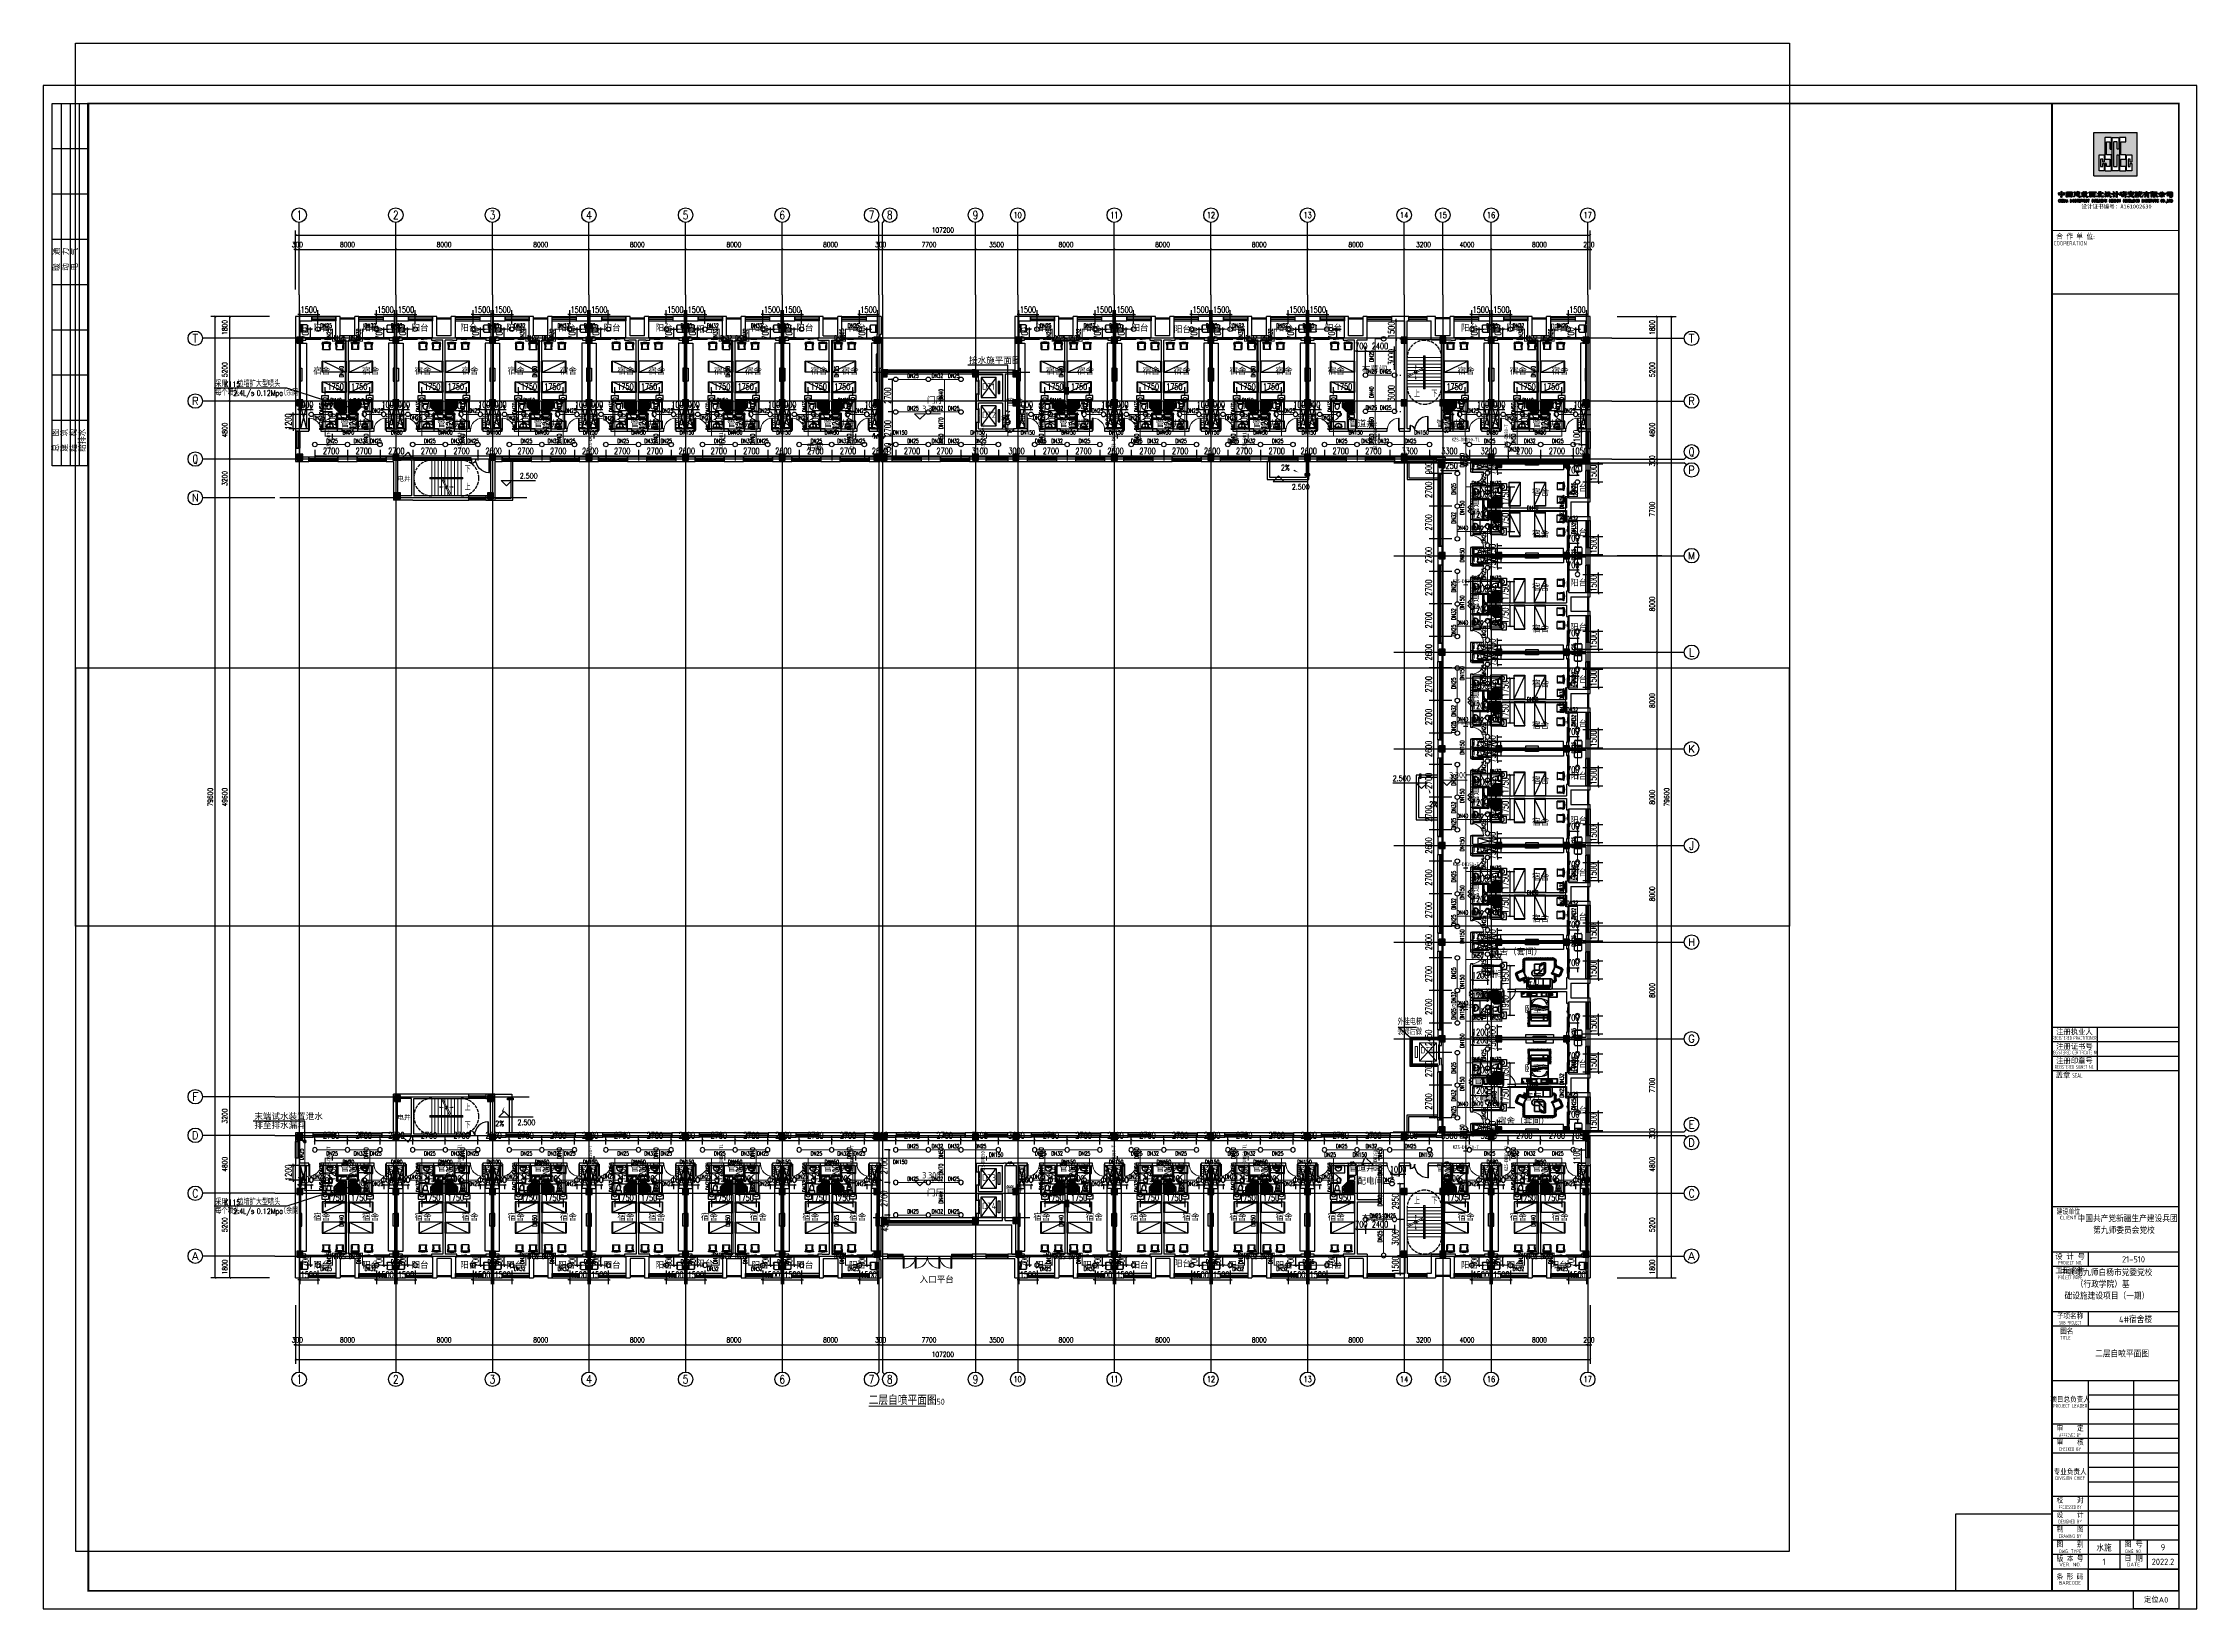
# Model space of a CAD drawing. Extents: x 0 to 2838408, y -923048 to 203859.
# Drawn here: x 2660058 to 2838408, y -436390 to -306730 of the extents above; entities that cross this region are included whole.
import ezdxf
from ezdxf.enums import TextEntityAlignment as Align

# ---------------------------------------------------------------- set-up
doc = ezdxf.new("R2010")
doc.units = 0
doc.header["$LTSCALE"] = 1000
doc.linetypes.add('DASH', pattern=[0.35, 0.25, -0.1])
for name, color, linetype, lineweight in [('33', 7, 'Continuous', 50), ('A-ANNO-IDEN-LEVL', 3, 'Continuous', 0), ('A-FLOR-EVTR', 8, 'Continuous', 0), ('A-FLOR-STRS', 8, 'Continuous', 0)]:
    doc.layers.add(name, color=color, linetype=linetype, lineweight=lineweight)
doc.layers.add('A-ANNO-TXT', color=7, linetype='Continuous', lineweight=0, plot=False)
for name, color, linetype in [('A-Fixt', 81, 'Continuous'), ('AXIS', 3, 'Continuous'), ('AXIS_TEXT', 7, 'Continuous'), ('BTTK', 7, 'Continuous'), ('CLAYER', 7, 'Continuous'), ('COLUMN', 9, 'Continuous'), ('DIM_ELEV', 3, 'Continuous'), ('DIM_LEAD', 3, 'Continuous'), ('DIM_SYMB', 3, 'Continuous'), ('DIM_喷淋', 3, 'Continuous'), ('DIM_废水', 3, 'Continuous'), ('DOOR_FIRE', 4, 'Continuous'), ('DOTE', 8, 'Continuous'), ('E2-栏杆', 92, 'Continuous'), ('E2-楼梯、坡道', 52, 'Continuous'), ('EQUIP_喷头', 7, 'Continuous'), ('EQUIP_喷淋', 7, 'Continuous'), ('EVALVE_喷淋', 7, 'Continuous'), ('EVTR', 2, 'Continuous'), ('fur', 253, 'Continuous'), ('LAYER2', 7, 'Continuous'), ('Logo', 4, 'Continuous'), ('PIPE-喷淋', 6, 'Continuous'), ('PIPE-废水', 31, 'Continuous'), ('PROMPT', 1, 'Continuous'), ('PUB_HATCH', 8, 'Continuous'), ('PUB_TEXT', 7, 'Continuous'), ('PUB_TITLE', 4, 'Continuous'), ('STAIR', 2, 'Continuous'), ('TEXT_喷淋', 7, 'Continuous'), ('TEXT_废水', 7, 'Continuous'), ('TWT_DIM', 3, 'Continuous'), ('VALVE_喷淋', 7, 'Continuous'), ('VALVE_废水', 7, 'Continuous'), ('WALL', 9, 'Continuous'), ('WINDOW', 4, 'Continuous'), ('XREF', 8, 'Continuous'), ('抗震支吊架', 2, 'Continuous'), ('洁具', 213, 'Continuous'), ('配景', 3, 'Continuous')]:
    doc.layers.add(name, color=color, linetype=linetype)
doc.layers.add('条形码', color=7, linetype='Continuous', plot=False)
doc.layers.add('验收章', color=7, linetype='Continuous', plot=False)
doc.styles.add('_TCH_AXIS', font='COMPLEX', dxfattribs={"bigfont": 'GBCBIG'})
doc.styles.add('_TCH_DIM', font='SIMPLEX', dxfattribs={"bigfont": 'GBCBIG'})
doc.styles.add('_TCH_DIM_T3', font='SIMPLEX', dxfattribs={"width": 0.75, "bigfont": 'HZTXT'})
doc.styles.add('_TWT_PIPEDN', font='SIMPLEX', dxfattribs={"width": 0.8, "height": 2.3, "bigfont": 'HZTXT'})
doc.styles.add('A_DIM_T3', font='SIMPLEX', dxfattribs={"width": 0.7, "bigfont": 'HZ'})
doc.styles.add('COMPLEX', font='COMPLEX')
doc.styles.add('HT', font='')
doc.styles.add('HZ(TK)', font='geniso.shx', dxfattribs={"width": 0.9, "bigfont": 'hztxt.shx'})
doc.styles.add('kzcad', font='', dxfattribs={"width": 0.8})
doc.styles.get("Standard").update_dxf_attribs({"font": 'geniso.shx', "bigfont": 'hztxt.shx'})
doc.styles.add('黑体', font='')
doc.styles.get('HT').set_extended_font_data('SimHei')
doc.styles.get('kzcad').set_extended_font_data('SimSun')
doc.styles.get('黑体').set_extended_font_data('SimHei')
doc.dimstyles.new('_TCH_ARCH&&150', dxfattribs={"dimtxt": 420, "dimasz": 150, "dimexe": 375, "dimexo": 450, "dimgap": 202.5, "dimtad": 1, "dimdec": 0, "dimzin": 0, "dimdsep": 46, "dimtxsty": 'A_DIM_T3', "dimblk": 'ARCHTICK', "dimcen": 0.09, "dimclrt": 7, "dimazin": 2, "dimtfac": 1, "dimtdec": 0, "dimtix": 1, "dimtmove": 2, "dimatfit": 3, "dimfxl": 150, "dimtolj": 1, "dimtzin": 0, "dimarcsym": 0})
doc.dimstyles.new('_TWT_ARCH&&150', dxfattribs={"dimtxt": 525, "dimasz": 150, "dimexe": 375, "dimexo": 450, "dimgap": 150, "dimtad": 1, "dimdec": 0, "dimzin": 0, "dimdsep": 46, "dimtxsty": '_TCH_DIM_T3', "dimblk": 'ARCHTICK', "dimcen": 0.09, "dimclrt": 7, "dimazin": 2, "dimtfac": 1, "dimtdec": 0, "dimtix": 1, "dimtmove": 2, "dimatfit": 3, "dimfxl": 1, "dimtolj": 1, "dimtzin": 0, "dimarcsym": 0})

# ---------------------------------------------------------------- blocks, each defined once
blk = doc.blocks.new('CSCEC')
at = {"layer": 'Logo'}
h = blk.add_hatch(color=4, dxfattribs=at)
h.paths.add_polyline_path([(0, -24), (24, -24), (24, 0), (0, 0)])
h.paths.add_polyline_path([(6.2, -2.8), (9.8, -2.8), (9.8, -9.2), (9, -9.2), (9, -5.4, 0.414214), (8.8, -5.2), (7.2, -5.2, 0.414214), (7, -5.4), (7, -12.2, 0.414214), (7.2, -12.4), (9.8, -12.4), (9.8, -21.2), (6.2, -21.2), (6.2, -17.2), (7, -17.2), (7, -18.6, 0.414214), (7.2, -18.8), (8.8, -18.8, 0.414214), (9, -18.6), (9, -15, 0.414214), (8.8, -14.8), (6.2, -14.8)], flags=16)
h.paths.add_polyline_path([(10.2, -2.8), (13.8, -2.8), (13.8, -9.2), (13, -9.2), (13, -5.4, 0.414214), (12.8, -5.2), (11.2, -5.2, 0.414214), (11, -5.4), (11, -18.6, 0.414214), (11.2, -18.8), (12.8, -18.8, 0.414214), (13, -18.6), (13, -12.4), (13.8, -12.4), (13.8, -21.2), (10.2, -21.2)], flags=16)
h.paths.add_polyline_path([(5.8, -12.4), (5.8, -16.4), (5, -16.4), (5, -15, 0.414214), (4.8, -14.8), (4, -14.8, 0.414214), (3.8, -15), (3.8, -18.6, 0.414214), (4, -18.8), (4.8, -18.8, 0.414214), (5, -18.6), (5, -17.2), (5.8, -17.2), (5.8, -21.2), (3, -21.2), (3, -12.4)], flags=16)
h.paths.add_polyline_path([(14.2, -2.8), (17.8, -2.8), (17.8, -5.2), (15.2, -5.2, 0.414214), (15, -5.4), (15, -12.2, 0.414214), (15.2, -12.4), (17.8, -12.4), (17.8, -14.8), (15.2, -14.8, 0.414214), (15, -15), (15, -18.6, 0.414214), (15.2, -18.8), (17.8, -18.8), (17.8, -21.2), (14.2, -21.2)], flags=16)
h.paths.add_polyline_path([(21, -12.4), (21, -16.4), (20.2, -16.4), (20.2, -15, 0.414214), (20, -14.8), (19.2, -14.8, 0.414214), (19, -15), (19, -18.6, 0.414214), (19.2, -18.8), (20, -18.8, 0.414214), (20.2, -18.6), (20.2, -17.2), (21, -17.2), (21, -21.2), (18.2, -21.2), (18.2, -12.4)], flags=16)
for p, q in [((0, -24), (0, 0)), ((0, 0), (24, 0)), ((0, 0), (24, 0)), ((24, -24), (24, 0)), ((0, -24), (24, -24))]:
    blk.add_line(p, q, dxfattribs=at)
for points in [[(8.8, -5.2, -0.414214), (9, -5.4), (9, -9, 0.414214), (9.2, -9.2), (9.6, -9.2, 0.414214), (9.8, -9), (9.8, -3, 0.414214), (9.6, -2.8), (6.4, -2.8, 0.414214), (6.2, -3), (6.2, -14.6, 0.414214), (6.4, -14.8), (8.8, -14.8, -0.414214), (9, -15), (9, -18.6, -0.414214), (8.8, -18.8), (7.2, -18.8, -0.414214), (7, -18.6), (7, -17.4, 0.414214), (6.8, -17.2), (6.4, -17.2, 0.414214), (6.2, -17.4), (6.2, -21, 0.414214), (6.4, -21.2), (9.6, -21.2, 0.414214), (9.8, -21), (9.8, -12.6, 0.414214), (9.6, -12.4), (7.2, -12.4, -0.414214), (7, -12.2), (7, -5.4, -0.414214), (7.2, -5.2)], [(12.8, -18.8, 0.414214), (13, -18.6), (13, -12.6, -0.414214), (13.2, -12.4), (13.6, -12.4, -0.414214), (13.8, -12.6), (13.8, -21, -0.414214), (13.6, -21.2), (10.4, -21.2, -0.414214), (10.2, -21), (10.2, -3, -0.414214), (10.4, -2.8), (13.6, -2.8, -0.414214), (13.8, -3), (13.8, -9, -0.414214), (13.6, -9.2), (13.2, -9.2, -0.414214), (13, -9), (13, -5.4, 0.414214), (12.8, -5.2), (11.2, -5.2, 0.414214), (11, -5.4), (11, -18.6, 0.414214), (11.2, -18.8)], [(15.2, -12.4, -0.414214), (15, -12.2), (15, -5.4, -0.414214), (15.2, -5.2), (17.6, -5.2, 0.414214), (17.8, -5), (17.8, -3, 0.414214), (17.6, -2.8), (14.4, -2.8, 0.414214), (14.2, -3), (14.2, -21, 0.414214), (14.4, -21.2), (17.6, -21.2, 0.414214), (17.8, -21), (17.8, -19, 0.414214), (17.6, -18.8), (15.2, -18.8, -0.414214), (15, -18.6), (15, -15, -0.414214), (15.2, -14.8), (17.6, -14.8, 0.414214), (17.8, -14.6), (17.8, -12.6, 0.414214), (17.6, -12.4)], [(4.9, -18.8, 0.414214), (5, -18.7), (5, -17.3, -0.414214), (5.1, -17.2), (5.7, -17.2, -0.414214), (5.8, -17.3), (5.8, -21.1, -0.414214), (5.7, -21.2), (3.1, -21.2, -0.414214), (3, -21.1), (3, -12.5, -0.414214), (3.1, -12.4), (5.7, -12.4, -0.414214), (5.8, -12.5), (5.8, -16.3, -0.414214), (5.7, -16.4), (5.1, -16.4, -0.414214), (5, -16.3), (5, -14.9, 0.414214), (4.9, -14.8), (3.9, -14.8, 0.414214), (3.8, -14.9), (3.8, -18.7, 0.414214), (3.9, -18.8)], [(20.1, -18.8, 0.414214), (20.2, -18.7), (20.2, -17.3, -0.414214), (20.3, -17.2), (20.9, -17.2, -0.414214), (21, -17.3), (21, -21.1, -0.414214), (20.9, -21.2), (18.3, -21.2, -0.414214), (18.2, -21.1), (18.2, -12.5, -0.414214), (18.3, -12.4), (20.9, -12.4, -0.414214), (21, -12.5), (21, -16.3, -0.414214), (20.9, -16.4), (20.3, -16.4, -0.414214), (20.2, -16.3), (20.2, -14.9, 0.414214), (20.1, -14.8), (19.1, -14.8, 0.414214), (19, -14.9), (19, -18.7, 0.414214), (19.1, -18.8)]]:
    blk.add_lwpolyline(points, format="xyb", close=True, dxfattribs=at)
blk = doc.blocks.new('logo-txt')
at = {"layer": 'Logo'}
h = blk.add_hatch(color=4, dxfattribs=at)
h.dxf.hatch_style = 1
h.paths.add_polyline_path([(0.8, 4), (0.5, 4), (0.2, 3.9), (0.1, 3.9), (0.1, 4), (0, 4.7), (0, 5.1), (0, 5.2), (0.1, 5.3), (0.1, 5.4), (0.3, 5.4), (0.7, 5.3), (1, 5.3), (1.4, 5.3), (1.4, 5.9), (1.4, 6), (1.4, 6), (1.6, 6.1), (1.7, 6), (1.8, 5.9), (1.8, 5.6), (1.8, 5.3), (2.1, 5.3), (2.4, 5.3), (2.7, 5.3), (2.9, 5.4), (3, 5.4), (3.1, 5.4), (3.2, 5.3), (3.3, 5.2), (3.3, 5.1), (3.2, 4.6), (3.2, 4.2), (3.2, 4.1), (3.2, 4), (3.1, 3.9), (3, 3.9), (2.8, 3.9), (2.4, 4), (1.8, 4.1), (1.8, 3.4), (1.8, 2.9), (1.7, 2.8), (1.6, 2.7), (1.5, 2.7), (1.4, 2.7), (1.4, 2.8), (1.3, 2.9), (1.4, 4.1)])
h.paths.add_polyline_path([(0.9, 5), (0.5, 4.9), (0.4, 4.9), (0.4, 4.7), (0.4, 4.4), (0.5, 4.4), (0.5, 4.4), (1, 4.3), (1.4, 4.4), (1.4, 5)], flags=16)
h.paths.add_polyline_path([(2.8, 4.4), (2.8, 4.5), (2.9, 4.7), (2.9, 4.8), (2.8, 4.9), (2.7, 4.9), (2.4, 5), (1.8, 5), (1.8, 4.4), (2.3, 4.3), (2.7, 4.4)], flags=16)
h = blk.add_hatch(color=4, dxfattribs=at)
h.dxf.hatch_style = 1
h.paths.add_polyline_path([(0.8, 1.3), (0.6, 1.5), (0.5, 1.6), (0.4, 1.6), (0.3, 1.5), (0.2, 1.3), (0.1, 1), (0.1, 0.6), (0.2, 0.3), (0.3, 0.1), (0.4, 0), (0.5, 0), (0.6, 0.1), (0.8, 0.2), (0.8, 0.4), (0.8, 0.4), (0.8, 0.2), (0.7, 0.1), (0.6, 0), (0.4, 0), (0.2, 0.1), (0.1, 0.2), (0.1, 0.4), (0, 0.6), (0, 1), (0.1, 1.2), (0.1, 1.4), (0.2, 1.5), (0.4, 1.6), (0.6, 1.6), (0.7, 1.5), (0.8, 1.4), (0.8, 1.7), (0.8, 1)])
h.paths.add_polyline_path([(1.7, 0), (1.7, 0), (1.8, 0), (1.9, 0.1), (1.9, 0.2), (1.9, 0.8), (1.4, 0.8), (1.4, 0.2), (1.4, 0.1), (1.5, 0), (1.5, 0), (1.5, 0), (1.1, 0), (1.1, 0), (1.1, 0), (1.2, 0.1), (1.2, 0.2), (1.2, 1.4), (1.2, 1.5), (1.1, 1.6), (1.1, 1.6), (1.1, 1.6), (1.5, 1.6), (1.5, 1.6), (1.5, 1.6), (1.4, 1.5), (1.4, 1.4), (1.4, 0.9), (1.9, 0.9), (1.9, 1.4), (1.9, 1.5), (1.8, 1.6), (1.7, 1.6), (1.7, 1.6), (2.2, 1.6), (2.2, 1.6), (2.1, 1.6), (2, 1.5), (2, 1.4), (2, 0.2), (2, 0.1), (2.1, 0), (2.2, 0), (2.2, 0)])
h.paths.add_polyline_path([(2.4, 0), (2.4, 0), (2.4, 0), (2.5, 0.1), (2.5, 0.2), (2.5, 1.4), (2.5, 1.5), (2.4, 1.6), (2.4, 1.6), (2.4, 1.6), (2.8, 1.6), (2.8, 1.6), (2.8, 1.6), (2.7, 1.5), (2.7, 1.4), (2.7, 0.2), (2.7, 0.1), (2.8, 0), (2.8, 0), (2.8, 0)])
h.paths.add_polyline_path([(4.1, 1.6), (4, 1.5), (4, 0), (3.9, 0), (3.2, 1.5), (3.2, 0.1), (3.3, 0), (3.4, 0), (3.4, 0), (3, 0), (3, 0), (3.1, 0), (3.2, 0.1), (3.2, 1.5), (3.1, 1.6), (3, 1.6), (3, 1.6), (3.3, 1.6), (3.9, 0.3), (3.9, 1.5), (3.8, 1.6), (3.8, 1.6), (3.8, 1.6), (4.1, 1.6), (4.1, 1.6)])
h.paths.add_polyline_path([(4.9, 0), (4.9, 0), (4.9, 0), (5, 0.1), (5, 0.1), (4.9, 0.4), (4.5, 0.4), (4.4, 0.1), (4.5, 0), (4.6, 0), (4.6, 0), (4.3, 0), (4.3, 0), (4.3, 0), (4.4, 0.1), (4.7, 1.6), (4.8, 1.6), (5.1, 0.1), (5.2, 0), (5.2, 0), (5.2, 0)])
h.paths.add_polyline_path([(4.7, 1.3), (4.5, 0.5), (4.9, 0.5)], flags=16)
h = blk.add_hatch(color=4, dxfattribs=at)
h.dxf.hatch_style = 1
h.paths.add_polyline_path([(4.9, 5.1), (5.1, 5.2), (5.8, 5.2), (6.5, 5.2), (6.7, 5.2), (6.8, 5.1), (6.8, 5), (6.8, 5), (6.7, 4.9), (6.1, 4.9), (6.1, 4.6), (6.6, 4.6), (6.7, 4.5), (6.7, 4.4), (6.7, 4.4), (6.6, 4.3), (6.3, 4.3), (6.1, 4.3), (6.1, 3.9), (6.9, 3.9), (6.9, 3.8), (6.9, 3.6), (6.9, 3.6), (6.7, 3.6), (5.7, 3.6), (5.3, 3.6), (4.9, 3.5), (4.9, 3.5), (4.8, 3.5), (4.8, 3.7), (5, 3.9), (5, 3.9), (5.1, 3.9), (5.4, 3.9), (5.7, 3.9), (5.7, 4.3), (5.1, 4.3), (5, 4.3), (5.1, 4.4), (5.2, 4.6), (5.3, 4.6), (5.5, 4.6), (5.7, 4.6), (5.7, 4.9), (5.3, 4.9), (5, 4.9), (4.9, 4.8), (4.9, 4.9)], flags=0)
h.paths.add_polyline_path([(5.7, 5.8), (6.3, 5.8), (6.9, 5.7), (7.1, 5.8), (7.3, 5.8), (7.4, 5.7), (7.5, 5.6), (7.5, 5.5), (7.5, 4.3), (7.4, 3.1), (7.4, 2.9), (7.3, 2.9), (7.2, 2.8), (7, 2.9), (6.7, 3), (6.3, 3), (5.3, 3), (5, 3), (4.8, 2.9), (4.6, 2.9), (4.4, 2.9), (4.3, 3), (4.3, 3.1), (4.3, 3.2), (4.3, 3.4), (4.3, 4.7), (4.3, 5.3), (4.3, 5.5), (4.4, 5.7), (4.5, 5.8), (4.7, 5.8)])
h.paths.add_polyline_path([(6.7, 4.2), (6.8, 4.1), (6.8, 4), (6.7, 4), (6.5, 4), (6.4, 4), (6.6, 4.2)], flags=0)
h.paths.add_polyline_path([(4.6, 4.3), (4.7, 3.4), (4.7, 3.3), (4.8, 3.3), (5.8, 3.3), (6.9, 3.3), (7, 3.3), (7, 3.3), (7.1, 3.4), (7.1, 3.5), (7.1, 5.2), (7.1, 5.4), (6.9, 5.4), (6.5, 5.5), (5.7, 5.5), (4.8, 5.5), (4.8, 5.4), (4.7, 5.4), (4.7, 5.1)], flags=16)
h = blk.add_hatch(color=4, dxfattribs=at)
h.dxf.hatch_style = 1
h.paths.add_polyline_path([(4.9, 5.1), (5.1, 5.2), (5.8, 5.2), (6.5, 5.2), (6.7, 5.2), (6.8, 5.1), (6.8, 5), (6.8, 5), (6.7, 4.9), (6.1, 4.9), (6.1, 4.6), (6.6, 4.6), (6.7, 4.5), (6.7, 4.4), (6.7, 4.4), (6.6, 4.3), (6.3, 4.3), (6.1, 4.3), (6.1, 3.9), (6.9, 3.9), (6.9, 3.8), (6.9, 3.6), (6.9, 3.6), (6.7, 3.6), (5.7, 3.6), (5.3, 3.6), (4.9, 3.5), (4.9, 3.5), (4.8, 3.5), (4.8, 3.7), (5, 3.9), (5, 3.9), (5.1, 3.9), (5.4, 3.9), (5.7, 3.9), (5.7, 4.3), (5.1, 4.3), (5, 4.3), (5.1, 4.4), (5.2, 4.6), (5.3, 4.6), (5.5, 4.6), (5.7, 4.6), (5.7, 4.9), (5.3, 4.9), (5, 4.9), (4.9, 4.8), (4.9, 4.9)])
h = blk.add_hatch(color=4, dxfattribs=at)
h.dxf.hatch_style = 1
h.paths.add_polyline_path([(6.7, 4.2), (6.8, 4.1), (6.8, 4), (6.7, 4), (6.5, 4), (6.4, 4), (6.6, 4.2)])
h = blk.add_hatch(color=4, dxfattribs=at)
h.dxf.hatch_style = 1
h.paths.add_polyline_path([(7.6, 1.6), (7.5, 1.5), (7.5, 0), (7.4, 0), (6.7, 1.5), (6.7, 0.1), (6.8, 0), (6.9, 0), (6.9, 0), (6.5, 0), (6.5, 0), (6.6, 0), (6.7, 0.1), (6.7, 1.5), (6.6, 1.6), (6.5, 1.6), (6.5, 1.6), (6.8, 1.6), (7.4, 0.3), (7.4, 1.5), (7.3, 1.6), (7.3, 1.6), (7.3, 1.6), (7.6, 1.6), (7.6, 1.6)])
h.paths.add_polyline_path([(8.7, 0.4), (8.6, 0.2), (8.5, 0.1), (8.4, 0), (8.3, 0), (8.3, 0), (8.1, 0.1), (8, 0.2), (7.9, 0.4), (7.9, 0.7), (7.9, 0.9), (7.9, 1.2), (8, 1.4), (8.1, 1.5), (8.3, 1.6), (8.4, 1.6), (8.4, 1.6), (8.5, 1.5), (8.6, 1.4), (8.7, 1.2), (8.8, 0.9), (8.8, 0.7)])
h.paths.add_polyline_path([(8.6, 1), (8.6, 1.3), (8.5, 1.5), (8.4, 1.6), (8.3, 1.6), (8.2, 1.5), (8.1, 1.3), (8, 1), (8, 0.6), (8.1, 0.3), (8.2, 0.1), (8.3, 0), (8.4, 0), (8.5, 0.1), (8.6, 0.3), (8.6, 0.6)], flags=16)
h.paths.add_polyline_path([(9.9, 0), (9.8, 0), (9.8, 0.2), (9.7, 0.6), (9.6, 0.7), (9.5, 0.8), (9.3, 0.8), (9.3, 0.2), (9.3, 0.1), (9.4, 0), (9.5, 0), (9.5, 0), (9, 0), (9, 0), (9.1, 0), (9.1, 0.1), (9.2, 0.2), (9.2, 1.4), (9.1, 1.5), (9.1, 1.6), (9, 1.6), (9, 1.6), (9.7, 1.6), (9.8, 1.5), (9.9, 1.4), (9.9, 1.3), (9.9, 1.1), (9.9, 1), (9.8, 0.9), (9.7, 0.8), (9.6, 0.8), (9.6, 0.8), (9.7, 0.7), (9.8, 0.2), (9.9, 0.2), (9.9, 0.2), (10, 0.2), (10, 0.3), (10, 0.3), (10, 0.2)])
h.paths.add_polyline_path([(9.8, 1.4), (9.8, 1.5), (9.7, 1.6), (9.4, 1.6), (9.3, 1.5), (9.3, 1.4), (9.3, 0.9), (9.7, 0.9), (9.8, 0.9), (9.8, 1.1)], flags=16)
h.paths.add_polyline_path([(11.1, 1.1), (11, 1.4), (11, 1.5), (10.9, 1.5), (10.8, 1.6), (10.7, 1.5), (10.7, 1.4), (10.7, 0.2), (10.7, 0.1), (10.8, 0), (10.9, 0), (10.9, 0), (10.4, 0), (10.4, 0), (10.5, 0), (10.5, 0.1), (10.6, 0.2), (10.6, 1.4), (10.5, 1.5), (10.5, 1.6), (10.3, 1.5), (10.3, 1.5), (10.3, 1.4), (10.2, 1.1), (10.2, 1.1), (10.2, 1.6), (11.1, 1.6), (11.1, 1.1)])
h.paths.add_polyline_path([(11.9, 0), (11.9, 0), (12, 0), (12, 0.1), (12.1, 0.2), (12.1, 0.8), (11.6, 0.8), (11.6, 0.2), (11.6, 0.1), (11.7, 0), (11.7, 0), (11.7, 0), (11.3, 0), (11.3, 0), (11.3, 0), (11.4, 0.1), (11.4, 0.2), (11.4, 1.4), (11.4, 1.5), (11.3, 1.6), (11.3, 1.6), (11.3, 1.6), (11.7, 1.6), (11.7, 1.6), (11.7, 1.6), (11.6, 1.5), (11.6, 1.4), (11.6, 0.9), (12.1, 0.9), (12.1, 1.4), (12, 1.5), (12, 1.6), (11.9, 1.6), (11.9, 1.6), (12.4, 1.6), (12.4, 1.6), (12.3, 1.6), (12.2, 1.5), (12.2, 1.4), (12.2, 0.2), (12.2, 0.1), (12.3, 0), (12.4, 0), (12.4, 0)])
h.paths.add_polyline_path([(13.7, 1.6), (13.6, 1.5), (13.3, 0), (13.3, 0), (13.1, 1.5), (12.9, 0), (12.9, 0), (12.7, 1.5), (12.7, 1.5), (12.6, 1.6), (12.5, 1.6), (12.5, 1.6), (13, 1.6), (13, 1.6), (12.9, 1.6), (12.8, 1.5), (12.8, 1.5), (13, 0.5), (13.1, 1.6), (13.2, 1.6), (13.4, 0.5), (13.5, 1.5), (13.4, 1.6), (13.4, 1.6), (13.4, 1.6), (13.7, 1.6), (13.7, 1.6)])
h.paths.add_polyline_path([(13.9, 0), (13.9, 0), (13.9, 0), (14, 0.1), (14, 0.2), (14, 1.4), (14, 1.5), (13.9, 1.6), (13.9, 1.6), (13.9, 1.6), (14.7, 1.6), (14.7, 1.1), (14.7, 1.1), (14.7, 1.4), (14.7, 1.5), (14.6, 1.5), (14.5, 1.6), (14.3, 1.6), (14.2, 1.5), (14.2, 1.4), (14.2, 0.9), (14.2, 0.9), (14.4, 0.9), (14.4, 0.9), (14.5, 1.2), (14.5, 0.4), (14.4, 0.8), (14.4, 0.8), (14.2, 0.8), (14.2, 0.8), (14.2, 0.2), (14.2, 0.1), (14.3, 0), (14.5, 0), (14.6, 0.1), (14.7, 0.1), (14.7, 0.2), (14.7, 0.5), (14.7, 0.5), (14.7, 0)])
h.paths.add_polyline_path([(15.8, 0.2), (15.7, 0.1), (15.5, 0), (15.4, 0), (15.2, 0.1), (15.1, 0.2), (15.1, -0.1), (15.1, 0.6), (15.1, 0.2), (15.2, 0.1), (15.4, 0), (15.5, 0), (15.7, 0.1), (15.7, 0.2), (15.7, 0.5), (15.7, 0.6), (15.6, 0.7), (15.3, 0.8), (15.1, 1), (15.1, 1.1), (15.1, 1.4), (15.2, 1.5), (15.3, 1.6), (15.5, 1.6), (15.7, 1.5), (15.8, 1.4), (15.8, 1.7), (15.8, 1), (15.7, 1.3), (15.6, 1.5), (15.5, 1.6), (15.3, 1.6), (15.2, 1.5), (15.1, 1.4), (15.1, 1.2), (15.2, 1.1), (15.3, 1), (15.6, 0.8), (15.8, 0.7), (15.8, 0.5), (15.8, 0.3)])
h.paths.add_polyline_path([(16.9, 1.1), (16.9, 1.4), (16.9, 1.5), (16.8, 1.5), (16.7, 1.6), (16.6, 1.5), (16.6, 1.4), (16.6, 0.2), (16.6, 0.1), (16.7, 0), (16.7, 0), (16.7, 0), (16.3, 0), (16.3, 0), (16.4, 0), (16.4, 0.1), (16.5, 0.2), (16.5, 1.4), (16.4, 1.5), (16.4, 1.6), (16.2, 1.5), (16.2, 1.5), (16.1, 1.4), (16.1, 1.1), (16.1, 1.1), (16.1, 1.6), (17, 1.6), (17, 1.1)])
h = blk.add_hatch(color=4, dxfattribs=at)
h.dxf.hatch_style = 1
h.paths.add_polyline_path([(10, 5.5), (10, 5.5), (9.9, 5.5), (9.9, 5.6), (9.9, 5.6), (9.9, 5.7), (10, 5.8), (10.5, 5.7), (10.5, 5.9), (10.6, 6.1), (10.7, 6), (10.8, 6), (10.8, 5.9), (10.8, 5.7), (11.2, 5.7), (11.3, 5.8), (11.4, 5.8), (11.5, 5.7), (11.5, 5.6), (11.5, 5.4), (11.7, 5.4), (11.9, 5.3), (11.9, 5.3), (11.9, 5.2), (11.8, 5.2), (11.5, 5.2), (11.5, 4.8), (11.4, 4.7), (11.3, 4.7), (11.3, 4.7), (11.2, 4.8), (10.8, 4.8), (10.8, 4.6), (11.3, 4.6), (11.5, 4.6), (11.5, 4.5), (11.5, 4.5), (11.3, 4.5), (10.8, 4.4), (10.8, 4.2), (11.3, 4.2), (11.5, 4.2), (11.6, 4.1), (11.6, 4), (11.5, 4), (10.9, 4), (10.8, 3.7), (10.8, 3.7), (10.7, 3.6), (11.5, 3.4), (12.3, 3.4), (12, 3), (11.9, 2.8), (11.8, 2.7), (11.7, 2.7), (11.6, 2.7), (11.5, 2.7), (11.3, 2.8), (9.3, 3.9), (9.1, 3.5), (8.9, 3.2), (8.7, 3.1), (8.4, 3), (8.3, 3.1), (8.2, 3.1), (8.3, 3.2), (8.3, 3.2), (8.6, 3.3), (8.8, 3.5), (8.9, 3.7), (9.1, 4), (8.8, 4), (8.7, 4), (8.6, 4), (8.6, 4.1), (8.6, 4.2), (8.8, 4.3), (8.9, 4.3), (9.1, 4.2), (9.2, 4.5), (9.2, 4.6), (9.2, 4.7), (9.1, 4.8), (9, 4.7), (8.9, 4.7), (8.8, 4.8), (8.8, 4.8), (8.9, 4.9), (9.1, 5.1), (9.1, 5.2), (9.2, 5.3), (9.1, 5.3), (9.1, 5.4), (8.9, 5.4), (8.7, 5.3), (8.6, 5.3), (8.5, 5.3), (8.5, 5.4), (8.5, 5.5), (8.7, 5.6), (8.7, 5.7), (8.8, 5.7), (9.1, 5.6), (9.3, 5.6), (9.4, 5.7), (9.5, 5.6), (9.6, 5.6), (9.6, 5.4), (9.3, 5.1), (9.3, 5), (9.3, 4.9), (9.4, 4.9), (9.5, 4.8), (9.5, 4.7), (9.5, 4.5), (9.4, 4.1), (9.7, 4), (10, 3.9), (10.6, 3.6), (10.5, 3.8), (10.5, 4), (9.9, 4), (9.7, 4.1), (9.7, 4.1), (9.7, 4.2), (9.8, 4.2), (10.5, 4.2), (10.5, 4.4), (10.1, 4.4), (9.8, 4.4), (9.8, 4.3), (9.8, 4.4), (9.8, 4.5), (9.9, 4.6), (10.5, 4.6), (10.5, 4.9), (10.1, 4.9), (9.9, 4.8), (9.8, 4.9), (9.9, 5), (10, 5.1), (10.5, 5.1), (10.5, 5.2), (10.2, 5.2), (9.9, 5.2), (9.7, 5.1), (9.6, 5.1), (9.7, 5.3), (9.7, 5.3), (9.8, 5.4), (9.9, 5.4), (10.5, 5.4), (10.5, 5.6)])
h.paths.add_polyline_path([(10.8, 5), (11.2, 5), (11.2, 5.2), (10.8, 5.2)], flags=16)
h.paths.add_polyline_path([(11.2, 5.4), (11.2, 5.6), (10.8, 5.6), (10.8, 5.4)], flags=16)
h = blk.add_hatch(color=4, dxfattribs=at)
h.dxf.hatch_style = 1
h.paths.add_polyline_path([(13.7, 5.8), (13.8, 6), (14, 6), (14.1, 5.9), (14.1, 5.8), (14, 5.7), (14.3, 5.6), (14.5, 5.4), (14.4, 5.3), (14.4, 5.2), (14.3, 5.3), (14.1, 5.4), (13.9, 5.4), (13.9, 5.1), (13.9, 4.9), (13.9, 4.8), (13.8, 4.8), (13.7, 4.8), (13.7, 4.9), (13.7, 5.4), (13.3, 5.1), (13, 4.9), (12.8, 4.9), (12.7, 5), (12.6, 5.1), (12.7, 5.2), (13.1, 5.4), (13.5, 5.6)])
h.paths.add_polyline_path([(14.8, 5.7), (14.9, 5.9), (15, 6), (15.1, 6), (15.2, 5.9), (15.2, 5.9), (15.2, 5.8), (15.2, 5.7), (15.5, 5.6), (15.9, 5.3), (16, 5.2), (16, 5.1), (16, 5), (16, 4.9), (15.8, 5), (15.5, 5.3), (15.1, 5.4), (15.2, 5.1), (15.2, 5), (15.1, 4.9), (15.1, 4.8), (15, 4.9), (14.9, 5.1), (14.9, 5.3), (14.5, 5), (14.4, 5), (14.4, 5.1), (14.4, 5.1), (14.6, 5.4)])
h.paths.add_polyline_path([(14.9, 4.7), (15.1, 4.7), (15.2, 4.7), (15.3, 4.8), (15.4, 4.6), (15.4, 4.5), (15.3, 4.1), (15.3, 3.6), (15.4, 3.5), (15.4, 3.4), (15.6, 3.3), (15.8, 3.2), (16.1, 3.3), (16.3, 3.4), (16.4, 3.4), (16.4, 3.3), (16.3, 3.1), (16.1, 2.8), (16, 2.7), (15.9, 2.7), (15.7, 2.7), (15.4, 2.9), (15.3, 2.9), (15.2, 3.1), (15.1, 3.2), (15.1, 3.4), (15, 3.9), (15.1, 4.4), (15, 4.4), (14.9, 4.4), (14.8, 4.4), (14.7, 4.3), (14.7, 4.1), (14.9, 3.9), (15, 3.9), (15, 3.8), (15, 3.7), (15, 3.6), (14.9, 3.6), (14.8, 3.7), (14.7, 3.8), (14.6, 3.6), (14.6, 3.4), (14.4, 3.2), (14.3, 3), (14.1, 2.9), (14, 2.9), (13.7, 2.9), (13.6, 3), (13.6, 3.1), (13.7, 3.1), (14, 3.2), (14.2, 3.4), (14.3, 3.6), (14.4, 3.7), (14.4, 3.9), (14.4, 4.5), (14.5, 4.7), (14.5, 4.8), (14.6, 4.8), (14.7, 4.7)])
h.paths.add_polyline_path([(13.5, 4), (13.5, 4.3), (13.1, 4.3), (13, 4.3), (12.9, 4.3), (12.9, 4.4), (12.9, 4.5), (13, 4.6), (13.1, 4.7), (13.2, 4.6), (13.6, 4.6), (14.1, 4.6), (14.2, 4.6), (14.2, 4.5), (14.2, 4.4), (14.2, 4.4), (13.9, 4.3), (13.8, 4), (13.9, 3.7), (14.1, 3.7), (14.2, 3.7), (14.3, 3.6), (14.2, 3.6), (14.1, 3.5), (12.7, 3.1), (12.5, 3.1), (12.5, 3.3), (12.5, 3.4), (12.6, 3.5), (13, 3.6), (13.5, 3.7)])
h = blk.add_hatch(color=4, dxfattribs=at)
h.dxf.hatch_style = 1
h.paths.add_polyline_path([(18.7, 5), (18.8, 5), (18.8, 5.4), (18.6, 5.5), (18.5, 5.4), (18.5, 5)], flags=16)
h.paths.add_polyline_path([(17.9, 3.9), (18.1, 4), (18.2, 4.1), (18.2, 4.3), (18.2, 4.6), (17.9, 4.6), (17.7, 4.6), (17.6, 4.2), (17.7, 3.8)], flags=16)
h.paths.add_polyline_path([(19.6, 3.4), (19.7, 3.5), (19.7, 3.8), (19.5, 3.7), (19.2, 3.6), (19, 3.7), (18.8, 3.8), (18.8, 4.4), (18.8, 4.6), (18.6, 4.7), (18.5, 4.6), (18.5, 4.4), (18.5, 4.1), (18.4, 4), (18.3, 3.8), (18.2, 3.7), (18, 3.6), (17.8, 3.6), (17.7, 3.6), (17.7, 3.5), (17.7, 3.4), (17.7, 3.3), (17.8, 3.3), (18.8, 3.3), (19.6, 3.4)], flags=16)
h.paths.add_polyline_path([(19.1, 4.3), (19.1, 4.1), (19.2, 3.9), (19.5, 3.9), (19.7, 4.1), (19.7, 4.4), (19.7, 4.6), (19.6, 4.7), (19.5, 4.7), (19.1, 4.7)], flags=16)
h.paths.add_polyline_path([(17.8, 5.8), (18.6, 5.8), (19.8, 5.8), (20.5, 5.7), (20.8, 5.7), (20.7, 5.4), (20.5, 5.2), (20.4, 5.2), (20.2, 5.2), (19.6, 5.4), (19.1, 5.4), (19.1, 5), (19.8, 5), (20, 5), (20, 4.9), (20.1, 4.8), (20.1, 4.6), (20, 4.1), (20, 3.1), (20, 3), (20, 2.9), (19.9, 2.8), (19.8, 2.8), (19.6, 2.9), (19.4, 3), (18.9, 3), (18.3, 3), (17.8, 2.9), (17.7, 2.9), (17.6, 2.8), (17.5, 2.8), (17.4, 2.8), (17.4, 2.9), (17.3, 3), (17.3, 3.8), (17.3, 4.6), (17.2, 4.8), (17.3, 4.9), (17.3, 5), (17.5, 5), (17.6, 5), (17.8, 5), (18.2, 5), (18.2, 5.4), (17.4, 5.4), (17.2, 5.3), (17, 5.2), (16.9, 5.2), (16.8, 5.2), (16.8, 5.2), (16.8, 5.3), (16.8, 5.5), (16.9, 5.7), (17, 5.8), (17.1, 5.8)])
h = blk.add_hatch(color=4, dxfattribs=at)
h.dxf.hatch_style = 1
h.paths.add_polyline_path([(19.2, 0.2), (19.1, 0.1), (18.9, 0), (18.3, 0), (18.3, 0), (18.4, 0), (18.4, 0.1), (18.5, 0.2), (18.5, 1.4), (18.4, 1.5), (18.4, 1.6), (18.3, 1.6), (18.3, 1.6), (18.9, 1.6), (19.1, 1.5), (19.2, 1.4), (19.2, 1.3), (19.2, 1.1), (19.2, 1), (19.1, 0.9), (19, 0.8), (19.1, 0.8), (19.2, 0.7), (19.2, 0.5), (19.2, 0.3)])
h.paths.add_polyline_path([(19.1, 1.4), (19, 1.5), (18.9, 1.6), (18.7, 1.6), (18.6, 1.5), (18.6, 1.4), (18.6, 0.9), (18.9, 0.9), (19, 0.9), (19.1, 1.1)], flags=16)
h.paths.add_polyline_path([(19.1, 0.6), (19, 0.7), (18.9, 0.8), (18.6, 0.8), (18.6, 0.2), (18.6, 0.1), (18.7, 0), (18.9, 0), (19, 0.1), (19.1, 0.2)], flags=16)
h.paths.add_polyline_path([(20.5, 1.6), (20.4, 1.5), (20.4, 0.5), (20.4, 0.2), (20.2, 0.1), (20.1, 0), (20, 0), (20, 0), (20, 0), (19.8, 0.1), (19.7, 0.2), (19.6, 0.5), (19.6, 1.4), (19.6, 1.5), (19.5, 1.6), (19.5, 1.6), (19.5, 1.6), (19.9, 1.6), (19.9, 1.6), (19.9, 1.6), (19.8, 1.5), (19.8, 1.4), (19.8, 0.4), (19.8, 0.2), (19.9, 0.1), (20, 0), (20.1, 0), (20.2, 0.1), (20.3, 0.2), (20.4, 0.5), (20.4, 1.5), (20.3, 1.6), (20.2, 1.6), (20.2, 1.6), (20.6, 1.6), (20.6, 1.6)])
h.paths.add_polyline_path([(20.8, 0), (20.8, 0), (20.8, 0), (20.9, 0.1), (20.9, 0.2), (20.9, 1.4), (20.9, 1.5), (20.8, 1.6), (20.8, 1.6), (20.8, 1.6), (21.2, 1.6), (21.2, 1.6), (21.2, 1.6), (21.1, 1.5), (21.1, 1.4), (21.1, 0.2), (21.1, 0.1), (21.2, 0), (21.2, 0), (21.2, 0)])
h.paths.add_polyline_path([(21.4, 0), (21.4, 0), (21.5, 0), (21.6, 0.1), (21.6, 0.2), (21.6, 1.4), (21.6, 1.5), (21.5, 1.6), (21.4, 1.6), (21.4, 1.6), (21.9, 1.6), (21.9, 1.6), (21.8, 1.6), (21.7, 1.5), (21.7, 1.4), (21.7, 0.2), (21.7, 0.1), (21.8, 0), (22, 0), (22.1, 0.1), (22.2, 0.1), (22.2, 0.2), (22.2, 0.5), (22.2, 0.5), (22.2, 0)])
h.paths.add_polyline_path([(23.3, 0.4), (23.2, 0.2), (23.1, 0.1), (22.9, 0), (22.4, 0), (22.4, 0), (22.5, 0), (22.5, 0.1), (22.6, 0.2), (22.6, 1.4), (22.5, 1.5), (22.5, 1.6), (22.4, 1.6), (22.4, 1.6), (22.9, 1.6), (23.1, 1.5), (23.2, 1.4), (23.3, 1.2), (23.3, 1), (23.3, 0.6)])
h.paths.add_polyline_path([(23.2, 1), (23.1, 1.3), (23, 1.5), (22.9, 1.6), (22.8, 1.6), (22.7, 1.5), (22.7, 1.4), (22.7, 0.2), (22.7, 0.1), (22.8, 0), (22.9, 0), (23, 0.1), (23.1, 0.3), (23.2, 0.6)], flags=16)
h.paths.add_polyline_path([(23.6, 0), (23.6, 0), (23.6, 0), (23.7, 0.1), (23.7, 0.2), (23.7, 1.4), (23.7, 1.5), (23.6, 1.6), (23.6, 1.6), (23.6, 1.6), (24, 1.6), (24, 1.6), (24, 1.6), (23.9, 1.5), (23.9, 1.4), (23.9, 0.2), (23.9, 0.1), (24, 0), (24, 0), (24, 0)])
h.paths.add_polyline_path([(25.3, 1.6), (25.2, 1.5), (25.2, 0), (25.2, 0), (24.4, 1.5), (24.4, 0.1), (24.5, 0), (24.6, 0), (24.6, 0), (24.2, 0), (24.2, 0), (24.3, 0), (24.4, 0.1), (24.4, 1.5), (24.3, 1.6), (24.2, 1.6), (24.2, 1.6), (24.5, 1.6), (25.1, 0.3), (25.1, 1.5), (25, 1.6), (25, 1.6), (25, 1.6), (25.3, 1.6), (25.3, 1.6)])
h.paths.add_polyline_path([(26.5, 0.6), (26.4, 0.5), (26.4, 0.5), (26.4, 0), (26.3, 0.1), (26.2, 0.1), (26.1, 0), (26, 0), (25.8, 0.1), (25.7, 0.2), (25.6, 0.4), (25.6, 0.6), (25.6, 1), (25.6, 1.2), (25.7, 1.4), (25.8, 1.5), (26, 1.6), (26.1, 1.6), (26.2, 1.5), (26.3, 1.4), (26.4, 1.7), (26.4, 1), (26.3, 1.3), (26.2, 1.5), (26.1, 1.6), (26, 1.6), (25.9, 1.5), (25.8, 1.3), (25.7, 1), (25.7, 0.6), (25.8, 0.3), (25.9, 0.1), (26, 0), (26.1, 0), (26.2, 0.1), (26.3, 0.2), (26.3, 0.5), (26.2, 0.5), (26.2, 0.6), (26.1, 0.6), (26.1, 0.6), (26.6, 0.6), (26.6, 0.6)])
h = blk.add_hatch(color=4, dxfattribs=at)
h.dxf.hatch_style = 1
h.paths.add_polyline_path([(21.8, 4.6), (21.4, 4.5), (21.3, 4.5), (21.2, 4.6), (21.2, 4.6), (21.2, 4.7), (21.4, 4.9), (21.5, 5), (21.8, 4.9), (22.2, 4.9), (22.2, 4.9), (22.2, 5), (22.2, 5.4), (22.2, 5.6), (22.3, 5.8), (22.4, 5.9), (22.5, 5.9), (22.6, 5.9), (22.6, 5.8), (22.7, 5.6), (22.7, 5.4), (22.6, 4.3), (22.7, 3.2), (22.6, 3.1), (22.6, 3), (22.5, 2.9), (22.5, 2.9), (22.3, 2.9), (22.2, 3), (22.2, 3.4), (21.8, 3.2), (21.3, 3.1), (21.2, 3), (21.1, 3), (21, 3.1), (21, 3.2), (21, 3.4), (21.1, 3.5), (21.2, 3.6), (21.3, 3.6), (22, 3.7), (22.2, 3.8), (22.2, 3.9), (22.2, 4.2), (22.2, 4.6)])
h.paths.add_polyline_path([(23, 5.7), (23.1, 5.9), (23.1, 5.9), (23.1, 6), (23.3, 6), (23.4, 5.9), (23.4, 5.8), (23.4, 5.6), (23.4, 5.3), (23.4, 4.6), (23.9, 5), (24.3, 5.4), (24.4, 5.4), (24.5, 5.4), (24.5, 5.3), (24.6, 5.2), (24.6, 5.1), (24.5, 4.9), (24.1, 4.7), (23.4, 4.4), (23.4, 4), (23.4, 3.8), (23.5, 3.7), (23.5, 3.7), (23.6, 3.6), (23.8, 3.6), (24.1, 3.5), (24.9, 3.6), (25, 3.6), (25, 3.4), (24.9, 3.1), (24.7, 2.9), (24.5, 2.8), (24.2, 2.8), (23.9, 2.9), (23.4, 3.1), (23.2, 3.2), (23.1, 3.4), (23.1, 3.6), (23, 3.8), (23, 4.5), (23, 5.3)])
h = blk.add_hatch(color=4, dxfattribs=at)
h.dxf.hatch_style = 1
h.paths.add_polyline_path([(28.2, 4), (28.1, 3.8), (28.3, 3.6), (28.6, 3.5), (28.9, 3.4), (29.2, 3.4), (29.2, 3.3), (29.2, 3.2), (29, 2.8), (28.9, 2.7), (28.8, 2.7), (28.7, 2.7), (28.5, 2.8), (28.2, 3.2), (27.9, 3.5), (27.6, 3.3), (27.3, 3.1), (27, 3.1), (26.8, 3.1), (26.8, 3.3), (27, 3.3), (27.2, 3.4), (27.5, 3.5), (27.7, 3.7), (27.4, 3.9), (27.2, 4), (27.1, 4.1), (27.1, 4.2), (27.2, 4.3), (27.3, 4.3), (27.8, 3.9), (27.9, 4), (27.9, 4.2), (27.9, 4.3), (27.8, 4.4), (27.8, 4.4), (27.6, 4.4), (27.3, 4.4), (27.1, 4.3), (27.1, 4.3), (27, 4.4), (27.1, 4.5), (27.3, 4.6), (27.6, 4.6), (28, 4.6), (28.1, 4.6), (28.2, 4.6), (28.3, 4.5), (28.3, 4.3)])
h.paths.add_polyline_path([(26.7, 5.4), (26.7, 5.3), (26.6, 5.3), (26.2, 5.3), (26, 5.4), (25.9, 5.6), (25.9, 5.7), (26, 5.8), (26, 5.9), (26.1, 5.9), (26.2, 5.8)])
h.paths.add_polyline_path([(26.3, 4), (26.3, 3.7), (26.3, 3.5), (26.4, 3.5), (26.4, 3.6), (26.6, 3.7), (26.8, 3.9), (26.8, 3.9), (26.8, 3.8), (26.8, 3.6), (26.5, 3.3), (26.2, 3), (26, 2.9), (25.9, 2.9), (25.8, 3), (25.8, 3.1), (25.9, 3.3), (26, 3.8), (26, 4.2), (26, 4.4), (25.9, 4.5), (25.9, 4.5), (25.7, 4.5), (25.5, 4.5), (25.3, 4.4), (25.3, 4.4), (25.2, 4.5), (25.3, 4.8), (25.4, 4.9), (25.6, 4.9), (25.9, 4.8), (26.1, 4.9), (26.3, 4.9), (26.3, 4.8), (26.4, 4.6), (26.3, 4.4)])
h.paths.add_polyline_path([(28.7, 5), (29, 5.1), (29.1, 5), (29.1, 5), (29.1, 4.9), (29, 4.7), (28.9, 4.6), (28.7, 4.6), (28.6, 4.6), (28.4, 4.6), (28.2, 4.6), (28.1, 4.7), (28, 4.8), (28, 5.4), (27.9, 5.5), (27.9, 5.5), (27.8, 5.5), (27.6, 5.5), (27.6, 5.5), (27.5, 5.4), (27.5, 5.2), (27.4, 5), (27.3, 4.8), (27.2, 4.7), (27, 4.6), (26.8, 4.6), (26.8, 4.6), (26.7, 4.6), (26.7, 4.7), (26.7, 4.8), (26.9, 4.8), (27, 4.9), (27.1, 5.1), (27.2, 5.2), (27.2, 5.5), (27.2, 5.7), (27.2, 5.8), (27.3, 5.8), (27.5, 5.8), (27.7, 5.7), (27.9, 5.8), (28.1, 5.8), (28.2, 5.8), (28.2, 5.6), (28.2, 5.4), (28.2, 5.2), (28.3, 5.1), (28.3, 5), (28.4, 5)])
h = blk.add_hatch(color=4, dxfattribs=at)
h.dxf.hatch_style = 1
h.paths.add_polyline_path([(28.8, 0.4), (28.7, 0.2), (28.6, 0.1), (28.5, 0), (27.9, 0), (27.9, 0), (28, 0), (28, 0.1), (28.1, 0.2), (28.1, 1.4), (28, 1.5), (28, 1.6), (27.9, 1.6), (27.9, 1.6), (28.5, 1.6), (28.6, 1.5), (28.7, 1.4), (28.8, 1.2), (28.8, 1), (28.8, 0.6)])
h.paths.add_polyline_path([(28.7, 1), (28.7, 1.3), (28.5, 1.5), (28.4, 1.6), (28.3, 1.6), (28.2, 1.5), (28.2, 1.4), (28.2, 0.2), (28.2, 0.1), (28.3, 0), (28.4, 0), (28.5, 0.1), (28.7, 0.3), (28.7, 0.6)], flags=16)
h.paths.add_polyline_path([(29.1, 0), (29.1, 0), (29.2, 0), (29.2, 0.1), (29.2, 0.2), (29.2, 1.4), (29.2, 1.5), (29.2, 1.6), (29.1, 1.6), (29.1, 1.6), (30, 1.6), (30, 1.1), (29.9, 1.1), (29.9, 1.4), (29.9, 1.5), (29.8, 1.5), (29.7, 1.6), (29.5, 1.6), (29.4, 1.5), (29.4, 1.4), (29.4, 0.9), (29.5, 0.9), (29.6, 0.9), (29.6, 0.9), (29.7, 1.2), (29.7, 0.4), (29.6, 0.8), (29.6, 0.8), (29.5, 0.8), (29.4, 0.8), (29.4, 0.2), (29.4, 0.1), (29.5, 0), (29.7, 0), (29.8, 0.1), (29.9, 0.1), (29.9, 0.2), (29.9, 0.5), (30, 0.5), (30, 0)])
h.paths.add_polyline_path([(31, 0.2), (30.9, 0.1), (30.8, 0), (30.6, 0), (30.4, 0.1), (30.3, 0.2), (30.3, -0.1), (30.3, 0.6), (30.4, 0.2), (30.5, 0.1), (30.6, 0), (30.8, 0), (30.9, 0.1), (31, 0.2), (31, 0.5), (30.9, 0.6), (30.8, 0.7), (30.5, 0.8), (30.3, 1), (30.3, 1.1), (30.3, 1.4), (30.4, 1.5), (30.6, 1.6), (30.7, 1.6), (30.9, 1.5), (31, 1.4), (31, 1.7), (31, 1), (31, 1.3), (30.9, 1.5), (30.7, 1.6), (30.6, 1.6), (30.4, 1.5), (30.4, 1.4), (30.4, 1.2), (30.4, 1.1), (30.5, 1), (30.8, 0.8), (31, 0.7), (31, 0.5), (31, 0.3)])
h.paths.add_polyline_path([(31.3, 0), (31.3, 0), (31.4, 0), (31.4, 0.1), (31.5, 0.2), (31.5, 1.4), (31.4, 1.5), (31.4, 1.6), (31.3, 1.6), (31.3, 1.6), (31.7, 1.6), (31.7, 1.6), (31.7, 1.6), (31.6, 1.5), (31.6, 1.4), (31.6, 0.2), (31.6, 0.1), (31.7, 0), (31.7, 0), (31.7, 0)])
h.paths.add_polyline_path([(32.9, 0.6), (32.9, 0.5), (32.8, 0.5), (32.8, 0), (32.8, 0.1), (32.7, 0.1), (32.6, 0), (32.4, 0), (32.2, 0.1), (32.1, 0.2), (32.1, 0.4), (32, 0.6), (32, 1), (32.1, 1.2), (32.1, 1.4), (32.2, 1.5), (32.4, 1.6), (32.6, 1.6), (32.7, 1.5), (32.8, 1.4), (32.8, 1.7), (32.8, 1), (32.8, 1.3), (32.7, 1.5), (32.6, 1.6), (32.4, 1.6), (32.3, 1.5), (32.2, 1.3), (32.1, 1), (32.1, 0.6), (32.2, 0.3), (32.3, 0.1), (32.4, 0), (32.6, 0), (32.7, 0.1), (32.7, 0.2), (32.7, 0.5), (32.7, 0.5), (32.6, 0.6), (32.6, 0.6), (32.6, 0.6), (33, 0.6), (33, 0.6)])
h.paths.add_polyline_path([(34.2, 1.6), (34.1, 1.5), (34.1, 0), (34.1, 0), (33.4, 1.5), (33.4, 0.1), (33.5, 0), (33.5, 0), (33.5, 0), (33.2, 0), (33.2, 0), (33.3, 0), (33.4, 0.1), (33.4, 1.5), (33.3, 1.6), (33.2, 1.6), (33.2, 1.6), (33.5, 1.6), (34.1, 0.3), (34.1, 1.5), (34, 1.6), (34, 1.6), (34, 1.6), (34.3, 1.6), (34.3, 1.6)])
h = blk.add_hatch(color=4, dxfattribs=at)
h.dxf.hatch_style = 1
h.paths.add_polyline_path([(31.5, 5), (32, 5), (32, 5.4), (31.9, 5.8), (32, 5.9), (32, 6), (32.2, 6), (32.3, 6), (32.3, 5.9), (32.4, 5.7), (32.4, 5.6), (32.4, 5), (33.3, 5), (33.5, 4.9), (33.6, 4.9), (33.5, 4.6), (33.4, 4.4), (33.3, 4.4), (33.2, 4.4), (33.1, 4.4), (33, 4.4), (32.7, 4.6), (32.4, 4.6), (32.4, 2.9), (32.3, 2.8), (32.2, 2.7), (32.1, 2.7), (32, 2.7), (32, 2.8), (31.9, 2.9), (32, 4.6), (31.5, 4.6), (31.3, 4.5), (31.1, 4.4), (31, 4.4), (31, 4.5), (31, 4.7), (31.1, 4.9), (31.2, 5), (31.3, 5)])
h.paths.add_polyline_path([(30.2, 5.6), (30.2, 5.7), (30.2, 5.8), (30.3, 5.9), (30.4, 5.9), (30.5, 5.8), (31, 5.3), (31, 5.2), (30.9, 5.2), (30.6, 5.2), (30.3, 5.4)])
h.paths.add_polyline_path([(30, 4.8), (30.2, 4.8), (30.5, 4.9), (30.6, 4.9), (30.7, 4.8), (30.7, 4.7), (30.7, 4.6), (30.6, 4.1), (30.6, 3.6), (30.6, 3.5), (30.7, 3.5), (30.9, 3.6), (31.2, 3.8), (31.3, 3.8), (31.3, 3.8), (31.1, 3.4), (30.8, 3), (30.5, 2.8), (30.4, 2.8), (30.3, 2.9), (30.2, 3), (30.2, 3.1), (30.3, 3.4), (30.3, 3.9), (30.3, 4.4), (30.3, 4.5), (30.2, 4.5), (29.9, 4.5), (29.7, 4.4), (29.6, 4.4), (29.5, 4.4), (29.5, 4.4), (29.5, 4.5), (29.5, 4.7), (29.6, 4.8), (29.7, 4.8), (29.8, 4.9)])
h = blk.add_hatch(color=4, dxfattribs=at)
h.dxf.hatch_style = 1
h.paths.add_polyline_path([(36, 5.1), (36, 5.5), (35.7, 5.4), (35.6, 5.4), (35.6, 5.4), (35.6, 5.5), (35.6, 5.6), (35.6, 5.8), (35.7, 5.8), (35.8, 5.9), (36, 5.9), (36.4, 5.8), (37.3, 5.8), (37.5, 5.7), (37.5, 5.7), (37.5, 5.6), (37.5, 5.5), (37.4, 5.5), (37.1, 5.5), (37.1, 4.8), (37.9, 4.7), (37.8, 4.5), (37.6, 4.3), (37.5, 4.2), (37.4, 4.3), (37.1, 4.4), (37.1, 3.1), (37.1, 2.9), (37.1, 2.8), (37, 2.7), (36.9, 2.7), (36.8, 2.7), (36.8, 2.8), (36.7, 3), (36.7, 4.4), (36.4, 4.4), (36.3, 3.7), (36.1, 3.4), (35.9, 3.2), (35.7, 3.1), (35.4, 3), (35.2, 3), (35, 3.2), (35, 3.3), (35, 3.3), (35.1, 3.4), (35.2, 3.4), (35.3, 3.4), (35.5, 3.4), (35.7, 3.5), (35.8, 3.7), (36, 4), (36, 4.4), (35.8, 4.4), (35.7, 4.4), (35.6, 4.3), (35.5, 4.4), (35.5, 4.4), (35.5, 4.5), (35.6, 4.8), (35.7, 4.8), (35.8, 4.8), (35.9, 4.8), (36, 4.8)])
h.paths.add_polyline_path([(34.6, 5.6), (34.8, 5.6), (35.3, 5.6), (35.4, 5.5), (35.4, 5.5), (35.4, 5.4), (35.4, 5.4), (35.3, 5.3), (34.7, 5.3), (34.7, 5), (34.6, 4.7), (34.7, 4.7), (34.8, 4.7), (34.9, 4.7), (35.1, 4.7), (35.2, 4.7), (35.3, 4.7), (35.4, 4.6), (35.4, 4.4), (35.4, 4.2), (35.4, 4), (35.4, 3.8), (35.3, 3.7), (35.2, 3.7), (35.1, 3.7), (34.9, 3.8), (34.8, 3.7), (34.6, 3.7), (34.6, 3.7), (34.5, 3.8), (34.5, 3.9), (34.5, 4.1), (34.5, 4.3), (34.3, 4), (34.2, 3.8), (34, 3.7), (33.9, 3.8), (33.7, 3.9), (33.7, 4), (33.8, 4.1), (34.1, 4.3), (34.2, 4.5), (34.3, 4.7), (34.4, 5), (34.4, 5.3), (34.1, 5.2), (34, 5.3), (34, 5.4), (34.1, 5.5), (34.2, 5.6), (34.3, 5.6), (34.4, 5.6)])
h.paths.add_polyline_path([(36.7, 4.8), (36.7, 5.1), (36.7, 5.4), (36.5, 5.5), (36.4, 5.4), (36.4, 5.1), (36.4, 4.8)], flags=16)
h.paths.add_polyline_path([(34.8, 4.1), (34.8, 4), (35, 4), (35.1, 4.1), (35.1, 4.2), (35.1, 4.4), (34.9, 4.4), (34.8, 4.4)], flags=16)
h = blk.add_hatch(color=4, dxfattribs=at)
h.dxf.hatch_style = 1
h.paths.add_polyline_path([(36.5, 0), (36.4, 0), (36.4, 0.2), (36.3, 0.6), (36.2, 0.7), (36.1, 0.8), (35.9, 0.8), (35.9, 0.2), (35.9, 0.1), (36, 0), (36.1, 0), (36.1, 0), (35.6, 0), (35.6, 0), (35.7, 0), (35.7, 0.1), (35.8, 0.2), (35.8, 1.4), (35.7, 1.5), (35.7, 1.6), (35.6, 1.6), (35.6, 1.6), (36.3, 1.6), (36.4, 1.5), (36.5, 1.4), (36.6, 1.3), (36.6, 1.1), (36.5, 1), (36.4, 0.9), (36.3, 0.8), (36.2, 0.8), (36.2, 0.8), (36.3, 0.7), (36.4, 0.2), (36.5, 0.2), (36.5, 0.2), (36.6, 0.2), (36.6, 0.3), (36.6, 0.3), (36.6, 0.2)])
h.paths.add_polyline_path([(36.4, 1.4), (36.4, 1.5), (36.3, 1.6), (36, 1.6), (35.9, 1.5), (35.9, 1.4), (35.9, 0.9), (36.3, 0.9), (36.4, 0.9), (36.4, 1.1)], flags=16)
h.paths.add_polyline_path([(36.8, 0), (36.8, 0), (36.9, 0), (36.9, 0.1), (37, 0.2), (37, 1.4), (36.9, 1.5), (36.9, 1.6), (36.8, 1.6), (36.8, 1.6), (37.7, 1.6), (37.7, 1.1), (37.7, 1.1), (37.6, 1.4), (37.6, 1.5), (37.6, 1.5), (37.4, 1.6), (37.2, 1.6), (37.1, 1.5), (37.1, 1.4), (37.1, 0.9), (37.2, 0.9), (37.3, 0.9), (37.3, 0.9), (37.4, 1.2), (37.4, 0.4), (37.3, 0.8), (37.3, 0.8), (37.2, 0.8), (37.1, 0.8), (37.1, 0.2), (37.1, 0.1), (37.2, 0), (37.4, 0), (37.6, 0.1), (37.6, 0.1), (37.6, 0.2), (37.7, 0.5), (37.7, 0.5), (37.7, 0)])
h.paths.add_polyline_path([(38.7, 0.2), (38.7, 0.1), (38.5, 0), (38.3, 0), (38.2, 0.1), (38.1, 0.2), (38, -0.1), (38, 0.6), (38.1, 0.2), (38.2, 0.1), (38.3, 0), (38.5, 0), (38.6, 0.1), (38.7, 0.2), (38.7, 0.5), (38.6, 0.6), (38.5, 0.7), (38.2, 0.8), (38, 1), (38, 1.1), (38, 1.4), (38.1, 1.5), (38.3, 1.6), (38.4, 1.6), (38.6, 1.5), (38.7, 1.4), (38.8, 1.7), (38.8, 1), (38.7, 1.3), (38.6, 1.5), (38.4, 1.6), (38.3, 1.6), (38.1, 1.5), (38.1, 1.4), (38.1, 1.2), (38.1, 1.1), (38.2, 1), (38.5, 0.8), (38.7, 0.7), (38.8, 0.5), (38.8, 0.3)])
h.paths.add_polyline_path([(39, 0), (39, 0), (39.1, 0), (39.1, 0.1), (39.2, 0.2), (39.2, 1.4), (39.1, 1.5), (39.1, 1.6), (39, 1.6), (39, 1.6), (39.9, 1.6), (39.9, 1.1), (39.9, 1.1), (39.8, 1.4), (39.8, 1.5), (39.8, 1.5), (39.6, 1.6), (39.4, 1.6), (39.3, 1.5), (39.3, 1.4), (39.3, 0.9), (39.4, 0.9), (39.5, 0.9), (39.6, 0.9), (39.6, 1.2), (39.6, 0.4), (39.6, 0.8), (39.5, 0.8), (39.4, 0.8), (39.3, 0.8), (39.3, 0.2), (39.3, 0.1), (39.4, 0), (39.6, 0), (39.8, 0.1), (39.8, 0.1), (39.8, 0.2), (39.9, 0.5), (39.9, 0.5), (39.9, 0)])
h.paths.add_polyline_path([(40.7, 0), (40.7, 0), (40.7, 0), (40.8, 0.1), (40.8, 0.1), (40.7, 0.4), (40.3, 0.4), (40.2, 0.1), (40.3, 0), (40.4, 0), (40.4, 0), (40.1, 0), (40.1, 0), (40.2, 0), (40.2, 0.1), (40.6, 1.6), (40.6, 1.6), (40.9, 0.1), (41, 0), (41.1, 0), (41.1, 0)])
h.paths.add_polyline_path([(40.5, 1.3), (40.3, 0.5), (40.7, 0.5)], flags=16)
h.paths.add_polyline_path([(42.2, 0), (42, 0), (42, 0.2), (41.9, 0.6), (41.8, 0.7), (41.7, 0.8), (41.5, 0.8), (41.5, 0.2), (41.6, 0.1), (41.6, 0), (41.7, 0), (41.7, 0), (41.2, 0), (41.2, 0), (41.3, 0), (41.4, 0.1), (41.4, 0.2), (41.4, 1.4), (41.4, 1.5), (41.3, 1.6), (41.2, 1.6), (41.2, 1.6), (41.9, 1.6), (42.1, 1.5), (42.1, 1.4), (42.2, 1.3), (42.2, 1.1), (42.1, 1), (42.1, 0.9), (41.9, 0.8), (41.8, 0.8), (41.8, 0.8), (41.9, 0.7), (42.1, 0.2), (42.1, 0.2), (42.1, 0.2), (42.2, 0.2), (42.2, 0.3), (42.2, 0.3), (42.2, 0.2)])
h.paths.add_polyline_path([(42, 1.4), (42, 1.5), (41.9, 1.6), (41.6, 1.6), (41.6, 1.5), (41.5, 1.4), (41.5, 0.9), (41.9, 0.9), (42, 0.9), (42, 1.1)], flags=16)
h.paths.add_polyline_path([(43.2, 1.3), (43.1, 1.5), (43, 1.6), (42.9, 1.6), (42.8, 1.5), (42.7, 1.3), (42.6, 1), (42.6, 0.6), (42.7, 0.3), (42.8, 0.1), (42.9, 0), (43, 0), (43.1, 0.1), (43.2, 0.2), (43.3, 0.4), (43.3, 0.4), (43.2, 0.2), (43.1, 0.1), (43, 0), (42.9, 0), (42.7, 0.1), (42.6, 0.2), (42.5, 0.4), (42.5, 0.6), (42.5, 1), (42.5, 1.2), (42.6, 1.4), (42.7, 1.5), (42.9, 1.6), (43, 1.6), (43.1, 1.5), (43.2, 1.4), (43.3, 1.7), (43.3, 1)])
h.paths.add_polyline_path([(44.2, 0), (44.2, 0), (44.3, 0), (44.3, 0.1), (44.4, 0.2), (44.4, 0.8), (43.8, 0.8), (43.8, 0.2), (43.9, 0.1), (43.9, 0), (44, 0), (44, 0), (43.6, 0), (43.6, 0), (43.6, 0), (43.7, 0.1), (43.7, 0.2), (43.7, 1.4), (43.7, 1.5), (43.6, 1.6), (43.6, 1.6), (43.6, 1.6), (44, 1.6), (44, 1.6), (43.9, 1.6), (43.9, 1.5), (43.8, 1.4), (43.8, 0.9), (44.4, 0.9), (44.4, 1.4), (44.3, 1.5), (44.3, 1.6), (44.2, 1.6), (44.2, 1.6), (44.6, 1.6), (44.6, 1.6), (44.6, 1.6), (44.5, 1.5), (44.5, 1.4), (44.5, 0.2), (44.5, 0.1), (44.6, 0), (44.6, 0), (44.6, 0)])
h = blk.add_hatch(color=4, dxfattribs=at)
h.dxf.hatch_style = 1
h.paths.add_polyline_path([(39.5, 4.4), (39.7, 4.4), (39.7, 4.6), (39.8, 4.7), (39.8, 4.9), (40, 4.9), (40.1, 4.8), (40.1, 4.7), (40.1, 4.4), (40.2, 4.4), (40.4, 4.5), (40.5, 4.5), (40.6, 4.5), (40.7, 4.3), (40.7, 4.3), (40.7, 4.2), (40.6, 3.8), (40.6, 3.6), (40.6, 3.5), (40.7, 3.5), (41.1, 3.4), (41.6, 3.4), (41.8, 3.5), (42.1, 3.7), (42.1, 3.6), (42.1, 3.4), (41.9, 3.1), (41.7, 2.9), (41.6, 2.8), (41.4, 2.7), (41.2, 2.7), (41, 2.8), (40.7, 2.9), (40.5, 3.1), (40.4, 3.2), (40.3, 3.3), (40.2, 3.4), (40.2, 3.6), (40.3, 3.7), (40.3, 4.1), (40.3, 4.2), (40.3, 4.2), (40.2, 4.2), (40.1, 4.2), (40, 4), (39.9, 3.7), (39.8, 3.5), (39.6, 3.3), (39.5, 3.1), (39.3, 3), (39, 2.9), (38.7, 2.9), (38.5, 2.9), (38.3, 3), (38, 3.2), (38.1, 3.3), (38.2, 3.3), (38.4, 3.3), (38.6, 3.3), (38.9, 3.3), (39.2, 3.4), (39.4, 3.6), (39.6, 3.9), (39.7, 4), (39.6, 4.1), (39.4, 4.1), (39.2, 4), (39.1, 4), (39.1, 4), (39.1, 4.1), (39.1, 4.2), (39.2, 4.4), (39.3, 4.4)])
h.paths.add_polyline_path([(40.3, 5.6), (40.4, 5.6), (41.1, 5.6), (41.3, 5.7), (41.4, 5.7), (41.5, 5.6), (41.5, 5.5), (41.6, 5.4), (41.6, 4.9), (41.5, 4.6), (41.5, 4.4), (41.4, 4.4), (41.3, 4.5), (41.3, 4.7), (41.3, 5), (41.2, 5.2), (41.1, 5.3), (40.6, 5.4), (40, 5.4), (39.6, 5.4), (38.9, 5.2), (38.8, 5.1), (38.7, 4.5), (38.7, 4.4), (38.6, 4.5), (38.5, 5), (38.5, 5.2), (38.5, 5.4), (38.6, 5.6), (38.7, 5.7), (38.8, 5.7), (39, 5.6), (39.7, 5.6), (39.7, 5.8), (39.7, 5.9), (39.8, 6.1), (40, 6.1), (40.1, 6), (40.2, 6), (40.2, 5.9)])
h.paths.add_polyline_path([(40.8, 5), (40.4, 5.3), (40.3, 5.3), (40.2, 5.1), (40.3, 5), (40.3, 5), (40.6, 4.8), (41, 4.7), (41.1, 4.7), (41.1, 4.8)], flags=17)
h.paths.add_polyline_path([(39.6, 5.2), (39.7, 5.2), (39.7, 5.2), (39.8, 5.1), (39.7, 5), (39.4, 4.7), (39.1, 4.6), (39, 4.6), (39, 4.6), (38.9, 4.7), (39.2, 4.9), (39.5, 5.1)], flags=17)
h = blk.add_hatch(color=4, dxfattribs=at)
h.dxf.hatch_style = 1
h.paths.add_polyline_path([(43.3, 3.9), (43.4, 4), (43.4, 4.1), (43.4, 4.2), (43.4, 4.3), (43.2, 4.5), (43, 4.6), (43, 4.5), (43, 3.8)], flags=16)
h.paths.add_polyline_path([(43, 4.8), (43.1, 4.8), (43.2, 4.9), (43.3, 5.2), (43.3, 5.3), (43.3, 5.3), (43.2, 5.4), (43.1, 5.4), (43, 5.4)], flags=16)
h.paths.add_polyline_path([(45.1, 4.2), (45.1, 3.7), (45.1, 3.5), (45.3, 3.4), (45.4, 3.3), (45.6, 3.3), (45.8, 3.3), (46, 3.4), (46.3, 3.5), (46.4, 3.5), (46.4, 3.3), (46.3, 3.1), (46.2, 2.9), (46, 2.8), (45.8, 2.8), (45.6, 2.8), (45.4, 2.8), (45.2, 2.9), (45, 3.1), (44.9, 3.3), (44.8, 3.5), (44.8, 3.6), (44.8, 4.2), (44.6, 4.2), (44.6, 3.9), (44.5, 3.7), (44.5, 3.5), (44.4, 3.3), (44.3, 3.1), (44.2, 3), (44, 2.9), (43.9, 2.8), (43.7, 2.8), (43.6, 2.8), (43.5, 2.8), (43.4, 2.9), (43.3, 3), (43.7, 3.1), (44.1, 3.4), (44.2, 3.6), (44.3, 3.9), (44.3, 4.2), (44.2, 4.2), (44, 4.1), (43.9, 4.1), (43.9, 4.3), (44, 4.5), (44.1, 4.6), (44.6, 4.5), (45.2, 4.6), (45.5, 4.5), (45.6, 4.5), (45.6, 4.4), (45.5, 4.3)])
h.paths.add_polyline_path([(45.5, 5.6), (45.7, 5.6), (45.8, 5.7), (45.9, 5.7), (46, 5.6), (46, 5.4), (46, 5.2), (46, 4.9), (45.9, 4.7), (45.9, 4.6), (45.8, 4.7), (45.8, 4.8), (45.7, 5), (45.7, 5.2), (45.6, 5.3), (45.5, 5.3), (44.1, 5.3), (44, 5.2), (43.9, 5.1), (43.9, 4.6), (43.8, 4.6), (43.8, 4.6), (43.7, 4.6), (43.7, 5.2), (43.7, 5.4), (43.8, 5.6), (43.8, 5.6), (43.9, 5.6), (44.2, 5.6), (44.5, 5.6), (44.5, 5.8), (44.6, 5.9), (44.7, 6), (44.8, 6), (44.9, 5.9), (45, 5.8), (45, 5.6)])
h.paths.add_polyline_path([(44.5, 4.8), (44.3, 4.7), (44.2, 4.8), (44.2, 4.9), (44.3, 5), (44.4, 5.1), (44.6, 5), (44.9, 5.1), (45.2, 5), (45.3, 5), (45.4, 4.9), (45.3, 4.8), (45.1, 4.8)], flags=17)
h.paths.add_polyline_path([(42.8, 2.7), (42.6, 2.8), (42.6, 2.9), (42.6, 3.9), (42.7, 5.3), (42.5, 5.2), (42.4, 5.3), (42.3, 5.3), (42.3, 5.4), (42.4, 5.5), (42.4, 5.6), (42.5, 5.7), (42.7, 5.7), (42.8, 5.7), (43, 5.6), (43.2, 5.7), (43.4, 5.7), (43.5, 5.6), (43.6, 5.5), (43.6, 5.3), (43.5, 5.1), (43.3, 4.8), (43.6, 4.6), (43.7, 4.4), (43.7, 4.3), (43.7, 4.1), (43.6, 4), (43.5, 3.8), (43.2, 3.6), (43, 3.5), (43, 3), (42.9, 2.9), (42.9, 2.8)])
h = blk.add_hatch(color=4, dxfattribs=at)
h.dxf.hatch_style = 1
h.paths.add_polyline_path([(46, 0), (46, 0), (46, 0), (46.1, 0.1), (46.1, 0.2), (46.1, 1.4), (46.1, 1.5), (46, 1.6), (46, 1.6), (46, 1.6), (46.4, 1.6), (46.4, 1.6), (46.4, 1.6), (46.3, 1.5), (46.3, 1.4), (46.3, 0.2), (46.3, 0.1), (46.4, 0), (46.4, 0), (46.4, 0)])
h.paths.add_polyline_path([(47.7, 1.6), (47.6, 1.5), (47.6, 0), (47.5, 0), (46.8, 1.5), (46.8, 0.1), (46.9, 0), (47, 0), (47, 0), (46.6, 0), (46.6, 0), (46.7, 0), (46.8, 0.1), (46.8, 1.5), (46.7, 1.6), (46.6, 1.6), (46.6, 1.6), (46.9, 1.6), (47.5, 0.3), (47.5, 1.5), (47.4, 1.6), (47.4, 1.6), (47.4, 1.6), (47.7, 1.6), (47.7, 1.6)])
h.paths.add_polyline_path([(48.7, 0.2), (48.6, 0.1), (48.5, 0), (48.3, 0), (48.1, 0.1), (48, 0.2), (48, -0.1), (48, 0.6), (48.1, 0.2), (48.2, 0.1), (48.3, 0), (48.5, 0), (48.6, 0.1), (48.7, 0.2), (48.7, 0.5), (48.6, 0.6), (48.5, 0.7), (48.2, 0.8), (48, 1), (48, 1.1), (48, 1.4), (48.1, 1.5), (48.3, 1.6), (48.4, 1.6), (48.6, 1.5), (48.7, 1.4), (48.8, 1.7), (48.8, 1), (48.7, 1.3), (48.6, 1.5), (48.4, 1.6), (48.3, 1.6), (48.1, 1.5), (48.1, 1.4), (48.1, 1.2), (48.1, 1.1), (48.2, 1), (48.5, 0.8), (48.7, 0.7), (48.8, 0.5), (48.8, 0.3)])
h.paths.add_polyline_path([(49.9, 1.1), (49.8, 1.4), (49.8, 1.5), (49.8, 1.5), (49.6, 1.6), (49.5, 1.5), (49.5, 1.4), (49.5, 0.2), (49.5, 0.1), (49.6, 0), (49.7, 0), (49.7, 0), (49.2, 0), (49.2, 0), (49.3, 0), (49.3, 0.1), (49.4, 0.2), (49.4, 1.4), (49.3, 1.5), (49.3, 1.6), (49.1, 1.5), (49.1, 1.5), (49.1, 1.4), (49, 1.1), (49, 1.1), (49, 1.6), (49.9, 1.6), (49.9, 1.1)])
h.paths.add_polyline_path([(50.1, 0), (50.1, 0), (50.1, 0), (50.2, 0.1), (50.2, 0.2), (50.2, 1.4), (50.2, 1.5), (50.1, 1.6), (50.1, 1.6), (50.1, 1.6), (50.5, 1.6), (50.5, 1.6), (50.5, 1.6), (50.4, 1.5), (50.4, 1.4), (50.4, 0.2), (50.4, 0.1), (50.5, 0), (50.5, 0), (50.5, 0)])
h.paths.add_polyline_path([(51.6, 1.1), (51.6, 1.4), (51.5, 1.5), (51.5, 1.5), (51.3, 1.6), (51.3, 1.5), (51.2, 1.4), (51.2, 0.2), (51.3, 0.1), (51.3, 0), (51.4, 0), (51.4, 0), (51, 0), (51, 0), (51, 0), (51.1, 0.1), (51.1, 0.2), (51.1, 1.4), (51.1, 1.5), (51, 1.6), (50.9, 1.5), (50.8, 1.5), (50.8, 1.4), (50.8, 1.1), (50.7, 1.1), (50.7, 1.6), (51.6, 1.6), (51.6, 1.1)])
h.paths.add_polyline_path([(52.8, 1.6), (52.7, 1.5), (52.7, 0.5), (52.7, 0.2), (52.6, 0.1), (52.4, 0), (52.3, 0), (52.3, 0), (52.3, 0), (52.1, 0.1), (52, 0.2), (52, 0.5), (52, 1.4), (51.9, 1.5), (51.9, 1.6), (51.8, 1.6), (51.8, 1.6), (52.3, 1.6), (52.3, 1.6), (52.2, 1.6), (52.1, 1.5), (52.1, 1.4), (52.1, 0.4), (52.2, 0.2), (52.2, 0.1), (52.3, 0), (52.4, 0), (52.6, 0.1), (52.7, 0.2), (52.7, 0.5), (52.7, 1.5), (52.6, 1.6), (52.6, 1.6), (52.6, 1.6), (52.9, 1.6), (52.9, 1.6)])
h.paths.add_polyline_path([(54, 1.1), (53.9, 1.4), (53.9, 1.5), (53.9, 1.5), (53.7, 1.6), (53.6, 1.5), (53.6, 1.4), (53.6, 0.2), (53.6, 0.1), (53.7, 0), (53.8, 0), (53.8, 0), (53.3, 0), (53.3, 0), (53.4, 0), (53.4, 0.1), (53.5, 0.2), (53.5, 1.4), (53.4, 1.5), (53.4, 1.6), (53.2, 1.5), (53.2, 1.5), (53.2, 1.4), (53.1, 1.1), (53.1, 1.1), (53.1, 1.6), (54, 1.6), (54, 1.1)])
h.paths.add_polyline_path([(54.2, 0), (54.2, 0), (54.2, 0), (54.3, 0.1), (54.3, 0.2), (54.3, 1.4), (54.3, 1.5), (54.2, 1.6), (54.2, 1.6), (54.2, 1.6), (55.1, 1.6), (55.1, 1.1), (55, 1.1), (55, 1.4), (55, 1.5), (54.9, 1.5), (54.8, 1.6), (54.6, 1.6), (54.5, 1.5), (54.5, 1.4), (54.5, 0.9), (54.6, 0.9), (54.7, 0.9), (54.7, 0.9), (54.8, 1.2), (54.8, 0.4), (54.7, 0.8), (54.7, 0.8), (54.6, 0.8), (54.5, 0.8), (54.5, 0.2), (54.5, 0.1), (54.6, 0), (54.8, 0), (54.9, 0.1), (55, 0.1), (55, 0.2), (55, 0.5), (55.1, 0.5), (55.1, 0)])
h = blk.add_hatch(color=4, dxfattribs=at)
h.dxf.hatch_style = 1
h.paths.add_polyline_path([(47.8, 4.2), (47.5, 4), (47.3, 3.9), (47, 3.9), (46.8, 3.9), (46.6, 4), (46.6, 4), (46.6, 4.1), (46.6, 4.2), (46.8, 4.2), (47.1, 4.3), (47.4, 4.5), (47.6, 4.6), (47.9, 4.8), (48.1, 5), (48.2, 5.2), (47.5, 5.1), (46.8, 5), (46.7, 5), (46.7, 5.1), (46.7, 5.3), (46.8, 5.4), (46.9, 5.5), (47.1, 5.6), (47.3, 5.5), (47.8, 5.5), (48.3, 5.6), (48.4, 5.9), (48.4, 5.9), (48.5, 6), (48.6, 6), (48.7, 6), (48.8, 5.9), (48.8, 5.8), (48.8, 5.7), (48.8, 5.6), (50.7, 5.5), (50.5, 5.2), (50.4, 5.1), (50.3, 5), (50.2, 4.9), (50.1, 5), (50, 5), (49.4, 5.2), (48.7, 5.2), (48.4, 4.8), (48.6, 4.7), (48.7, 4.7), (49.2, 4.8), (49.3, 4.8), (49.5, 4.9), (49.6, 4.8), (49.7, 4.6), (49.7, 4.4), (49.7, 3.7), (49.7, 2.9), (49.7, 2.8), (49.7, 2.7), (49.5, 2.7), (49.4, 2.7), (49.3, 2.7), (49.3, 2.8), (49.3, 2.9), (49.3, 3.5), (49.2, 3.5), (49.1, 3.6), (48.6, 3.6), (48.4, 3.5), (48.4, 3.4), (48.3, 3.3), (48.2, 3.1), (48.1, 3), (48, 2.9), (47.8, 2.8), (47.7, 2.8), (47.5, 2.9), (47.4, 3.1), (47.5, 3.1), (47.6, 3.2), (47.7, 3.2), (47.8, 3.3), (48, 3.5), (48.1, 3.6), (48.1, 4), (48.1, 4.5)])
h.paths.add_polyline_path([(48.5, 3.9), (48.5, 3.8), (48.8, 3.8), (49.1, 3.8), (49.2, 3.8), (49.3, 3.8), (49.3, 3.9), (49.3, 4), (49.2, 4), (49.1, 4), (48.5, 4)], flags=16)
h.paths.add_polyline_path([(48.5, 4.4), (48.5, 4.3), (48.9, 4.2), (49.3, 4.3), (49.3, 4.3), (49.3, 4.4), (48.9, 4.5), (48.5, 4.4)], flags=16)
h = blk.add_hatch(color=4, dxfattribs=at)
h.dxf.hatch_style = 1
h.paths.add_polyline_path([(53, 5.7), (53.1, 5.7), (53.8, 5.7), (54, 5.8), (54.2, 5.8), (54.2, 5.8), (54.3, 5.7), (54.3, 5.6), (54.2, 5.2), (54.2, 4.6), (54.2, 4.5), (54.2, 4.4), (54.1, 4.3), (54, 4.3), (53.9, 4.4), (53.7, 4.4), (53.4, 4.4), (53.1, 4.4), (53, 4.3), (53, 4.2), (52.9, 3.8), (53, 3.5), (53, 3.4), (53, 3.3), (53, 3.3), (53.1, 3.3), (53.4, 3.4), (53.6, 3.6), (53.1, 3.9), (53.1, 4), (53.1, 4.1), (53.1, 4.1), (53.2, 4.1), (53.6, 3.9), (53.8, 4.2), (53.9, 4.3), (54, 4.2), (54.1, 4.1), (54, 4), (53.8, 3.8), (54.4, 3.5), (54.8, 3.4), (54.9, 3.3), (54.8, 3.1), (54.6, 2.9), (54.5, 2.8), (54.4, 2.8), (54.3, 2.9), (54.2, 3), (53.7, 3.5), (53.5, 3.3), (53.4, 3.1), (53.2, 2.9), (53, 2.8), (52.7, 2.7), (52.6, 2.7), (52.5, 2.8), (52.5, 2.9), (52.4, 3), (52.5, 3.2), (52.6, 3.4), (52.7, 3.7), (52.7, 4), (52.7, 4.4), (52.7, 5.1), (52.6, 5.4), (52.6, 5.6), (52.6, 5.7), (52.6, 5.8), (52.7, 5.8), (52.9, 5.8)])
h.paths.add_polyline_path([(53, 4.8), (53, 4.6), (53.4, 4.6), (53.9, 4.6), (53.9, 4.8), (53.9, 4.9), (53.4, 5), (53, 4.9)], flags=16)
h.paths.add_polyline_path([(53.4, 5.2), (53.9, 5.2), (53.9, 5.3), (53.9, 5.5), (53.4, 5.5), (53, 5.5), (53, 5.3), (53, 5.3), (53, 5.2)], flags=16)
h.paths.add_polyline_path([(52.3, 5.4), (52.3, 5.3), (52.1, 5), (52, 4.9), (52.1, 4.9), (52.2, 4.6), (52.3, 4.4), (52.3, 4.2), (52.2, 4), (52.1, 3.9), (51.9, 3.8), (51.7, 3.7), (51.5, 3.7), (51.5, 3), (51.5, 2.9), (51.4, 2.8), (51.3, 2.8), (51.2, 2.8), (51.2, 3), (51.2, 4.2), (51.2, 5.4), (51.1, 5.4), (51, 5.4), (51, 5.4), (51, 5.5), (51, 5.7), (51.1, 5.8), (51.1, 5.9), (51.2, 5.9), (51.3, 5.8), (51.4, 5.8), (51.8, 5.9), (52, 5.9), (52.2, 5.8), (52.3, 5.7), (52.3, 5.6)])
h.paths.add_polyline_path([(51.5, 4), (51.7, 4), (51.9, 4.1), (52, 4.2), (52, 4.4), (51.9, 4.6), (51.9, 4.7), (51.8, 4.7), (51.7, 4.7), (51.5, 4.6)], flags=16)
h.paths.add_polyline_path([(51.5, 4.9), (51.7, 5), (51.9, 5.1), (51.9, 5.3), (51.9, 5.4), (51.9, 5.5), (51.8, 5.6), (51.5, 5.5)], flags=16)
h = blk.add_hatch(color=4, dxfattribs=at)
h.dxf.hatch_style = 1
h.paths.add_polyline_path([(57.2, 4.7), (57.3, 4.6), (57.3, 4.5), (57.3, 4.4), (57.2, 4.3), (56.8, 4), (56.5, 3.6), (56.4, 3.5), (56.5, 3.5), (56.7, 3.3), (56.8, 3.2), (56.9, 3.2), (57.1, 3.2), (57.2, 3.3), (57.4, 3.5), (57.5, 3.7), (57.3, 3.9), (57.3, 4), (57.2, 4.1), (57.3, 4.2), (57.3, 4.2), (57.5, 4.2), (57.7, 4.1), (58.2, 3.6), (58.3, 3.4), (58.4, 3.3), (58.3, 3.2), (58.2, 3.1), (58, 3.3), (57.7, 3.5), (57.7, 3.4), (57.6, 3.2), (57.4, 2.9), (57.1, 2.8), (56.7, 2.9), (56.4, 3.1), (56.2, 3.2), (56.1, 3.2), (56, 3.2), (55.9, 3.2), (55.8, 3.2), (55.8, 3.3), (55.7, 3.4), (55.8, 3.6), (55.9, 3.7), (56.2, 3.9), (56.5, 4.1), (56.7, 4.4), (56.8, 4.8), (56.9, 4.8), (57, 4.9), (57, 4.9), (57.1, 4.8)])
h.paths.add_polyline_path([(55.4, 5), (55.7, 5.1), (56, 5.2), (56.3, 5.4), (56.6, 5.7), (56.7, 5.7), (56.7, 5.6), (56.8, 5.6), (56.7, 5.5), (56.3, 4.9), (55.8, 4.5), (55.6, 4.4), (55.4, 4.4), (55.3, 4.5), (55.2, 4.7), (55.1, 4.8), (55.1, 5)])
h.paths.add_polyline_path([(58.2, 5.2), (58.7, 5), (59.1, 4.9), (58.9, 4.5), (58.8, 4.3), (58.7, 4.3), (58.6, 4.2), (58.5, 4.2), (58.4, 4.3), (58.3, 4.4), (57.8, 5), (57.2, 5.6), (57.2, 5.7), (57.3, 5.8), (57.3, 5.8), (57.4, 5.8), (57.5, 5.6)])
h = blk.add_hatch(color=4, dxfattribs=at)
h.dxf.hatch_style = 1
h.paths.add_polyline_path([(57.3, 1.3), (57.2, 1.5), (57.1, 1.6), (56.9, 1.6), (56.8, 1.5), (56.7, 1.3), (56.6, 1), (56.6, 0.6), (56.7, 0.3), (56.8, 0.1), (56.9, 0), (57.1, 0), (57.2, 0.1), (57.3, 0.2), (57.3, 0.4), (57.3, 0.4), (57.3, 0.2), (57.2, 0.1), (57.1, 0), (56.9, 0), (56.7, 0.1), (56.6, 0.2), (56.6, 0.4), (56.5, 0.6), (56.5, 1), (56.6, 1.2), (56.6, 1.4), (56.7, 1.5), (56.9, 1.6), (57.1, 1.6), (57.2, 1.5), (57.3, 1.4), (57.3, 1.7), (57.3, 1)])
h.paths.add_polyline_path([(58.5, 0.4), (58.4, 0.2), (58.3, 0.1), (58.1, 0), (58, 0), (58, 0), (57.9, 0.1), (57.7, 0.2), (57.7, 0.4), (57.6, 0.7), (57.6, 0.9), (57.7, 1.2), (57.7, 1.4), (57.9, 1.5), (58, 1.6), (58.1, 1.6), (58.1, 1.6), (58.3, 1.5), (58.4, 1.4), (58.5, 1.2), (58.5, 0.9), (58.5, 0.7)])
h.paths.add_polyline_path([(58.4, 1), (58.3, 1.3), (58.2, 1.5), (58.1, 1.6), (58, 1.6), (57.9, 1.5), (57.8, 1.3), (57.8, 1), (57.8, 0.6), (57.8, 0.3), (57.9, 0.1), (58, 0), (58.1, 0), (58.2, 0.1), (58.3, 0.3), (58.4, 0.6)], flags=16)
h.paths.add_polyline_path([(59, 0), (58.9, 0), (58.9, 0.1), (58.9, 0.2), (58.9, 0.3), (59, 0.3), (59.1, 0.2), (59.1, 0.1)])
h.paths.add_polyline_path([(59.6, -0.2), (59.5, -0.3), (59.5, -0.3), (59.6, -0.2), (59.6, 0), (59.6, 0), (59.5, 0), (59.5, 0.1), (59.5, 0.2), (59.5, 0.3), (59.6, 0.3), (59.7, 0.2), (59.7, -0.1)])
h.paths.add_polyline_path([(60, 0), (60, 0), (60, 0), (60.1, 0.1), (60.1, 0.2), (60.1, 1.4), (60.1, 1.5), (60, 1.6), (60, 1.6), (60, 1.6), (60.4, 1.6), (60.4, 1.6), (60.4, 1.6), (60.3, 1.5), (60.3, 1.4), (60.3, 0.2), (60.3, 0.1), (60.4, 0), (60.5, 0), (60.7, 0.1), (60.7, 0.1), (60.7, 0.2), (60.8, 0.5), (60.8, 0.5), (60.8, 0)])
h.paths.add_polyline_path([(61.8, 1.1), (61.8, 1.4), (61.7, 1.5), (61.7, 1.5), (61.5, 1.6), (61.5, 1.5), (61.4, 1.4), (61.4, 0.2), (61.5, 0.1), (61.5, 0), (61.6, 0), (61.6, 0), (61.2, 0), (61.2, 0), (61.2, 0), (61.3, 0.1), (61.3, 0.2), (61.3, 1.4), (61.3, 1.5), (61.2, 1.6), (61.1, 1.5), (61, 1.5), (61, 1.4), (61, 1.1), (60.9, 1.1), (60.9, 1.6), (61.8, 1.6), (61.8, 1.1)])
h.paths.add_polyline_path([(62.9, 0.4), (62.8, 0.2), (62.7, 0.1), (62.6, 0), (62, 0), (62, 0), (62.1, 0), (62.1, 0.1), (62.2, 0.2), (62.2, 1.4), (62.1, 1.5), (62.1, 1.6), (62, 1.6), (62, 1.6), (62.6, 1.6), (62.7, 1.5), (62.8, 1.4), (62.9, 1.2), (63, 1), (63, 0.6)])
h.paths.add_polyline_path([(62.8, 1), (62.8, 1.3), (62.7, 1.5), (62.6, 1.6), (62.4, 1.6), (62.3, 1.5), (62.3, 1.4), (62.3, 0.2), (62.3, 0.1), (62.4, 0), (62.6, 0), (62.7, 0.1), (62.8, 0.3), (62.8, 0.6)], flags=16)
h = blk.add_hatch(color=4, dxfattribs=at)
h.dxf.hatch_style = 1
h.paths.add_polyline_path([(61.5, 5.7), (62.5, 5.8), (62.7, 5.8), (62.8, 5.7), (63, 5.5), (63, 5.4), (62.9, 5.3), (62.9, 4.7), (62.9, 4.1), (62.9, 3.5), (62.9, 3.2), (62.8, 3), (62.7, 2.9), (62.6, 2.8), (62.4, 2.7), (62, 2.7), (61.7, 2.7), (61.5, 2.9), (61.3, 3.2), (61.7, 3.1), (62.1, 3.2), (62.3, 3.3), (62.4, 3.4), (62.4, 3.5), (62.5, 3.8), (62.5, 4.1), (62.5, 5.1), (62.4, 5.2), (62.4, 5.3), (62.3, 5.4), (62.2, 5.4), (61.2, 5.4), (60.2, 5.3), (60.1, 5.3), (60.1, 5.4), (60.1, 5.4), (60.2, 5.6), (60.2, 5.7), (60.4, 5.8), (60.5, 5.8)])
h.paths.add_polyline_path([(60.6, 5.1), (62, 5.1), (62.4, 5.1), (62.4, 5), (62.4, 4.9), (62.3, 4.9), (61, 4.9), (59.6, 4.8), (59.4, 4.8), (59.4, 4.8), (59.4, 4.9), (59.5, 5.1), (59.5, 5.2), (59.6, 5.2)])
h.paths.add_polyline_path([(60.3, 4.6), (60.4, 4.6), (61.1, 4.5), (61.7, 4.6), (61.7, 4.6), (61.9, 4.6), (61.9, 4.5), (61.9, 4.4), (61.9, 3.6), (61.8, 3.4), (61.6, 3.4), (61.5, 3.5), (60.4, 3.5), (60.3, 3.4), (60.2, 3.4), (60.1, 3.5), (60, 3.8), (59.9, 4.3), (60, 4.4), (60, 4.5), (60.1, 4.6), (60.2, 4.6)])
h.paths.add_polyline_path([(60.5, 4.2), (60.4, 4.2), (60.3, 4.1), (60.3, 3.9), (60.4, 3.8), (60.4, 3.8), (61.4, 3.8), (61.5, 3.8), (61.6, 4), (61.6, 4.2), (61.5, 4.2)], flags=16)
at = {"layer": 'Logo', "color": 4}
for points in [[(0.8, 4), (0.5, 4), (0.2, 3.9), (0.1, 3.9), (0.1, 4), (0, 4.7), (0, 5.1), (0, 5.2), (0.1, 5.3), (0.1, 5.4), (0.3, 5.4), (0.7, 5.3), (1, 5.3), (1.4, 5.3), (1.4, 5.9), (1.4, 6), (1.4, 6), (1.6, 6.1), (1.7, 6), (1.8, 5.9), (1.8, 5.6), (1.8, 5.3), (2.1, 5.3), (2.4, 5.3), (2.7, 5.3), (2.9, 5.4), (3, 5.4), (3.1, 5.4), (3.2, 5.3), (3.3, 5.2), (3.3, 5.1), (3.2, 4.6), (3.2, 4.2), (3.2, 4.1), (3.2, 4), (3.1, 3.9), (3, 3.9), (2.8, 3.9), (2.4, 4), (1.8, 4.1), (1.8, 3.4), (1.8, 2.9), (1.7, 2.8), (1.6, 2.7), (1.5, 2.7), (1.4, 2.7), (1.4, 2.8), (1.3, 2.9), (1.4, 4.1)], [(0.8, 1.3), (0.6, 1.5), (0.5, 1.6), (0.4, 1.6), (0.3, 1.5), (0.2, 1.3), (0.1, 1), (0.1, 0.6), (0.2, 0.3), (0.3, 0.1), (0.4, 0), (0.5, 0), (0.6, 0.1), (0.8, 0.2), (0.8, 0.4), (0.8, 0.4), (0.8, 0.2), (0.7, 0.1), (0.6, 0), (0.4, 0), (0.2, 0.1), (0.1, 0.2), (0.1, 0.4), (0, 0.6), (0, 1), (0.1, 1.2), (0.1, 1.4), (0.2, 1.5), (0.4, 1.6), (0.6, 1.6), (0.7, 1.5), (0.8, 1.4), (0.8, 1.7), (0.8, 1)], [(0.9, 5), (0.5, 4.9), (0.4, 4.9), (0.4, 4.7), (0.4, 4.4), (0.5, 4.4), (0.5, 4.4), (1, 4.3), (1.4, 4.4), (1.4, 5)], [(1.7, 0), (1.7, 0), (1.8, 0), (1.9, 0.1), (1.9, 0.2), (1.9, 0.8), (1.4, 0.8), (1.4, 0.2), (1.4, 0.1), (1.5, 0), (1.5, 0), (1.5, 0), (1.1, 0), (1.1, 0), (1.1, 0), (1.2, 0.1), (1.2, 0.2), (1.2, 1.4), (1.2, 1.5), (1.1, 1.6), (1.1, 1.6), (1.1, 1.6), (1.5, 1.6), (1.5, 1.6), (1.5, 1.6), (1.4, 1.5), (1.4, 1.4), (1.4, 0.9), (1.9, 0.9), (1.9, 1.4), (1.9, 1.5), (1.8, 1.6), (1.7, 1.6), (1.7, 1.6), (2.2, 1.6), (2.2, 1.6), (2.1, 1.6), (2, 1.5), (2, 1.4), (2, 0.2), (2, 0.1), (2.1, 0), (2.2, 0), (2.2, 0)], [(2.8, 4.4), (2.8, 4.5), (2.9, 4.7), (2.9, 4.8), (2.8, 4.9), (2.7, 4.9), (2.4, 5), (1.8, 5), (1.8, 4.4), (2.3, 4.3), (2.7, 4.4)], [(2.4, 0), (2.4, 0), (2.4, 0), (2.5, 0.1), (2.5, 0.2), (2.5, 1.4), (2.5, 1.5), (2.4, 1.6), (2.4, 1.6), (2.4, 1.6), (2.8, 1.6), (2.8, 1.6), (2.8, 1.6), (2.7, 1.5), (2.7, 1.4), (2.7, 0.2), (2.7, 0.1), (2.8, 0), (2.8, 0), (2.8, 0)], [(4.1, 1.6), (4, 1.5), (4, 0), (3.9, 0), (3.2, 1.5), (3.2, 0.1), (3.3, 0), (3.4, 0), (3.4, 0), (3, 0), (3, 0), (3.1, 0), (3.2, 0.1), (3.2, 1.5), (3.1, 1.6), (3, 1.6), (3, 1.6), (3.3, 1.6), (3.9, 0.3), (3.9, 1.5), (3.8, 1.6), (3.8, 1.6), (3.8, 1.6), (4.1, 1.6), (4.1, 1.6)], [(5.7, 5.8), (6.3, 5.8), (6.9, 5.7), (7.1, 5.8), (7.3, 5.8), (7.4, 5.7), (7.5, 5.6), (7.5, 5.5), (7.5, 4.3), (7.4, 3.1), (7.4, 2.9), (7.3, 2.9), (7.2, 2.8), (7, 2.9), (6.7, 3), (6.3, 3), (5.3, 3), (5, 3), (4.8, 2.9), (4.6, 2.9), (4.4, 2.9), (4.3, 3), (4.3, 3.1), (4.3, 3.2), (4.3, 3.4), (4.3, 4.7), (4.3, 5.3), (4.3, 5.5), (4.4, 5.7), (4.5, 5.8), (4.7, 5.8)], [(4.9, 0), (4.9, 0), (4.9, 0), (5, 0.1), (5, 0.1), (4.9, 0.4), (4.5, 0.4), (4.4, 0.1), (4.5, 0), (4.6, 0), (4.6, 0), (4.3, 0), (4.3, 0), (4.3, 0), (4.4, 0.1), (4.7, 1.6), (4.8, 1.6), (5.1, 0.1), (5.2, 0), (5.2, 0), (5.2, 0)], [(4.7, 1.3), (4.5, 0.5), (4.9, 0.5)], [(4.6, 4.3), (4.7, 3.4), (4.7, 3.3), (4.8, 3.3), (5.8, 3.3), (6.9, 3.3), (7, 3.3), (7, 3.3), (7.1, 3.4), (7.1, 3.5), (7.1, 5.2), (7.1, 5.4), (6.9, 5.4), (6.5, 5.5), (5.7, 5.5), (4.8, 5.5), (4.8, 5.4), (4.7, 5.4), (4.7, 5.1)], [(4.9, 5.1), (5.1, 5.2), (5.8, 5.2), (6.5, 5.2), (6.7, 5.2), (6.8, 5.1), (6.8, 5), (6.8, 5), (6.7, 4.9), (6.1, 4.9), (6.1, 4.6), (6.6, 4.6), (6.7, 4.5), (6.7, 4.4), (6.7, 4.4), (6.6, 4.3), (6.3, 4.3), (6.1, 4.3), (6.1, 3.9), (6.9, 3.9), (6.9, 3.8), (6.9, 3.6), (6.9, 3.6), (6.7, 3.6), (5.7, 3.6), (5.3, 3.6), (4.9, 3.5), (4.9, 3.5), (4.8, 3.5), (4.8, 3.7), (5, 3.9), (5, 3.9), (5.1, 3.9), (5.4, 3.9), (5.7, 3.9), (5.7, 4.3), (5.1, 4.3), (5, 4.3), (5.1, 4.4), (5.2, 4.6), (5.3, 4.6), (5.5, 4.6), (5.7, 4.6), (5.7, 4.9), (5.3, 4.9), (5, 4.9), (4.9, 4.8), (4.9, 4.9)], [(6.7, 4.2), (6.8, 4.1), (6.8, 4), (6.7, 4), (6.5, 4), (6.4, 4), (6.6, 4.2)], [(7.6, 1.6), (7.5, 1.5), (7.5, 0), (7.4, 0), (6.7, 1.5), (6.7, 0.1), (6.8, 0), (6.9, 0), (6.9, 0), (6.5, 0), (6.5, 0), (6.6, 0), (6.7, 0.1), (6.7, 1.5), (6.6, 1.6), (6.5, 1.6), (6.5, 1.6), (6.8, 1.6), (7.4, 0.3), (7.4, 1.5), (7.3, 1.6), (7.3, 1.6), (7.3, 1.6), (7.6, 1.6), (7.6, 1.6)], [(8.7, 0.4), (8.6, 0.2), (8.5, 0.1), (8.4, 0), (8.3, 0), (8.3, 0), (8.1, 0.1), (8, 0.2), (7.9, 0.4), (7.9, 0.7), (7.9, 0.9), (7.9, 1.2), (8, 1.4), (8.1, 1.5), (8.3, 1.6), (8.4, 1.6), (8.4, 1.6), (8.5, 1.5), (8.6, 1.4), (8.7, 1.2), (8.8, 0.9), (8.8, 0.7)], [(8.6, 1), (8.6, 1.3), (8.5, 1.5), (8.4, 1.6), (8.3, 1.6), (8.2, 1.5), (8.1, 1.3), (8, 1), (8, 0.6), (8.1, 0.3), (8.2, 0.1), (8.3, 0), (8.4, 0), (8.5, 0.1), (8.6, 0.3), (8.6, 0.6)], [(10, 5.5), (10, 5.5), (9.9, 5.5), (9.9, 5.6), (9.9, 5.6), (9.9, 5.7), (10, 5.8), (10.5, 5.7), (10.5, 5.9), (10.6, 6.1), (10.7, 6), (10.8, 6), (10.8, 5.9), (10.8, 5.7), (11.2, 5.7), (11.3, 5.8), (11.4, 5.8), (11.5, 5.7), (11.5, 5.6), (11.5, 5.4), (11.7, 5.4), (11.9, 5.3), (11.9, 5.3), (11.9, 5.2), (11.8, 5.2), (11.5, 5.2), (11.5, 4.8), (11.4, 4.7), (11.3, 4.7), (11.3, 4.7), (11.2, 4.8), (10.8, 4.8), (10.8, 4.6), (11.3, 4.6), (11.5, 4.6), (11.5, 4.5), (11.5, 4.5), (11.3, 4.5), (10.8, 4.4), (10.8, 4.2), (11.3, 4.2), (11.5, 4.2), (11.6, 4.1), (11.6, 4), (11.5, 4), (10.9, 4), (10.8, 3.7), (10.8, 3.7), (10.7, 3.6), (11.5, 3.4), (12.3, 3.4), (12, 3), (11.9, 2.8), (11.8, 2.7), (11.7, 2.7), (11.6, 2.7), (11.5, 2.7), (11.3, 2.8), (9.3, 3.9), (9.1, 3.5), (8.9, 3.2), (8.7, 3.1), (8.4, 3), (8.3, 3.1), (8.2, 3.1), (8.3, 3.2), (8.3, 3.2), (8.6, 3.3), (8.8, 3.5), (8.9, 3.7), (9.1, 4), (8.8, 4), (8.7, 4), (8.6, 4), (8.6, 4.1), (8.6, 4.2), (8.8, 4.3), (8.9, 4.3), (9.1, 4.2), (9.2, 4.5), (9.2, 4.6), (9.2, 4.7), (9.1, 4.8), (9, 4.7), (8.9, 4.7), (8.8, 4.8), (8.8, 4.8), (8.9, 4.9), (9.1, 5.1), (9.1, 5.2), (9.2, 5.3), (9.1, 5.3), (9.1, 5.4), (8.9, 5.4), (8.7, 5.3), (8.6, 5.3), (8.5, 5.3), (8.5, 5.4), (8.5, 5.5), (8.7, 5.6), (8.7, 5.7), (8.8, 5.7), (9.1, 5.6), (9.3, 5.6), (9.4, 5.7), (9.5, 5.6), (9.6, 5.6), (9.6, 5.4), (9.3, 5.1), (9.3, 5), (9.3, 4.9), (9.4, 4.9), (9.5, 4.8), (9.5, 4.7), (9.5, 4.5), (9.4, 4.1), (9.7, 4), (10, 3.9), (10.6, 3.6), (10.5, 3.8), (10.5, 4), (9.9, 4), (9.7, 4.1), (9.7, 4.1), (9.7, 4.2), (9.8, 4.2), (10.5, 4.2), (10.5, 4.4), (10.1, 4.4), (9.8, 4.4), (9.8, 4.3), (9.8, 4.4), (9.8, 4.5), (9.9, 4.6), (10.5, 4.6), (10.5, 4.9), (10.1, 4.9), (9.9, 4.8), (9.8, 4.9), (9.9, 5), (10, 5.1), (10.5, 5.1), (10.5, 5.2), (10.2, 5.2), (9.9, 5.2), (9.7, 5.1), (9.6, 5.1), (9.7, 5.3), (9.7, 5.3), (9.8, 5.4), (9.9, 5.4), (10.5, 5.4), (10.5, 5.6)], [(9.9, 0), (9.8, 0), (9.8, 0.2), (9.7, 0.6), (9.6, 0.7), (9.5, 0.8), (9.3, 0.8), (9.3, 0.2), (9.3, 0.1), (9.4, 0), (9.5, 0), (9.5, 0), (9, 0), (9, 0), (9.1, 0), (9.1, 0.1), (9.2, 0.2), (9.2, 1.4), (9.1, 1.5), (9.1, 1.6), (9, 1.6), (9, 1.6), (9.7, 1.6), (9.8, 1.5), (9.9, 1.4), (9.9, 1.3), (9.9, 1.1), (9.9, 1), (9.8, 0.9), (9.7, 0.8), (9.6, 0.8), (9.6, 0.8), (9.7, 0.7), (9.8, 0.2), (9.9, 0.2), (9.9, 0.2), (10, 0.2), (10, 0.3), (10, 0.3), (10, 0.2)], [(9.8, 1.4), (9.8, 1.5), (9.7, 1.6), (9.4, 1.6), (9.3, 1.5), (9.3, 1.4), (9.3, 0.9), (9.7, 0.9), (9.8, 0.9), (9.8, 1.1)], [(11.1, 1.1), (11, 1.4), (11, 1.5), (10.9, 1.5), (10.8, 1.6), (10.7, 1.5), (10.7, 1.4), (10.7, 0.2), (10.7, 0.1), (10.8, 0), (10.9, 0), (10.9, 0), (10.4, 0), (10.4, 0), (10.5, 0), (10.5, 0.1), (10.6, 0.2), (10.6, 1.4), (10.5, 1.5), (10.5, 1.6), (10.3, 1.5), (10.3, 1.5), (10.3, 1.4), (10.2, 1.1), (10.2, 1.1), (10.2, 1.6), (11.1, 1.6), (11.1, 1.1)], [(11.2, 5.4), (11.2, 5.6), (10.8, 5.6), (10.8, 5.4)], [(10.8, 5), (11.2, 5), (11.2, 5.2), (10.8, 5.2)], [(11.9, 0), (11.9, 0), (12, 0), (12, 0.1), (12.1, 0.2), (12.1, 0.8), (11.6, 0.8), (11.6, 0.2), (11.6, 0.1), (11.7, 0), (11.7, 0), (11.7, 0), (11.3, 0), (11.3, 0), (11.3, 0), (11.4, 0.1), (11.4, 0.2), (11.4, 1.4), (11.4, 1.5), (11.3, 1.6), (11.3, 1.6), (11.3, 1.6), (11.7, 1.6), (11.7, 1.6), (11.7, 1.6), (11.6, 1.5), (11.6, 1.4), (11.6, 0.9), (12.1, 0.9), (12.1, 1.4), (12, 1.5), (12, 1.6), (11.9, 1.6), (11.9, 1.6), (12.4, 1.6), (12.4, 1.6), (12.3, 1.6), (12.2, 1.5), (12.2, 1.4), (12.2, 0.2), (12.2, 0.1), (12.3, 0), (12.4, 0), (12.4, 0)], [(13.5, 4), (13.5, 4.3), (13.1, 4.3), (13, 4.3), (12.9, 4.3), (12.9, 4.4), (12.9, 4.5), (13, 4.6), (13.1, 4.7), (13.2, 4.6), (13.6, 4.6), (14.1, 4.6), (14.2, 4.6), (14.2, 4.5), (14.2, 4.4), (14.2, 4.4), (13.9, 4.3), (13.8, 4), (13.9, 3.7), (14.1, 3.7), (14.2, 3.7), (14.3, 3.6), (14.2, 3.6), (14.1, 3.5), (12.7, 3.1), (12.5, 3.1), (12.5, 3.3), (12.5, 3.4), (12.6, 3.5), (13, 3.6), (13.5, 3.7)], [(13.7, 1.6), (13.6, 1.5), (13.3, 0), (13.3, 0), (13.1, 1.5), (12.9, 0), (12.9, 0), (12.7, 1.5), (12.7, 1.5), (12.6, 1.6), (12.5, 1.6), (12.5, 1.6), (13, 1.6), (13, 1.6), (12.9, 1.6), (12.8, 1.5), (12.8, 1.5), (13, 0.5), (13.1, 1.6), (13.2, 1.6), (13.4, 0.5), (13.5, 1.5), (13.4, 1.6), (13.4, 1.6), (13.4, 1.6), (13.7, 1.6), (13.7, 1.6)], [(13.7, 5.8), (13.8, 6), (14, 6), (14.1, 5.9), (14.1, 5.8), (14, 5.7), (14.3, 5.6), (14.5, 5.4), (14.4, 5.3), (14.4, 5.2), (14.3, 5.3), (14.1, 5.4), (13.9, 5.4), (13.9, 5.1), (13.9, 4.9), (13.9, 4.8), (13.8, 4.8), (13.7, 4.8), (13.7, 4.9), (13.7, 5.4), (13.3, 5.1), (13, 4.9), (12.8, 4.9), (12.7, 5), (12.6, 5.1), (12.7, 5.2), (13.1, 5.4), (13.5, 5.6)], [(14.9, 4.7), (15.1, 4.7), (15.2, 4.7), (15.3, 4.8), (15.4, 4.6), (15.4, 4.5), (15.3, 4.1), (15.3, 3.6), (15.4, 3.5), (15.4, 3.4), (15.6, 3.3), (15.8, 3.2), (16.1, 3.3), (16.3, 3.4), (16.4, 3.4), (16.4, 3.3), (16.3, 3.1), (16.1, 2.8), (16, 2.7), (15.9, 2.7), (15.7, 2.7), (15.4, 2.9), (15.3, 2.9), (15.2, 3.1), (15.1, 3.2), (15.1, 3.4), (15, 3.9), (15.1, 4.4), (15, 4.4), (14.9, 4.4), (14.8, 4.4), (14.7, 4.3), (14.7, 4.1), (14.9, 3.9), (15, 3.9), (15, 3.8), (15, 3.7), (15, 3.6), (14.9, 3.6), (14.8, 3.7), (14.7, 3.8), (14.6, 3.6), (14.6, 3.4), (14.4, 3.2), (14.3, 3), (14.1, 2.9), (14, 2.9), (13.7, 2.9), (13.6, 3), (13.6, 3.1), (13.7, 3.1), (14, 3.2), (14.2, 3.4), (14.3, 3.6), (14.4, 3.7), (14.4, 3.9), (14.4, 4.5), (14.5, 4.7), (14.5, 4.8), (14.6, 4.8), (14.7, 4.7)], [(13.9, 0), (13.9, 0), (13.9, 0), (14, 0.1), (14, 0.2), (14, 1.4), (14, 1.5), (13.9, 1.6), (13.9, 1.6), (13.9, 1.6), (14.7, 1.6), (14.7, 1.1), (14.7, 1.1), (14.7, 1.4), (14.7, 1.5), (14.6, 1.5), (14.5, 1.6), (14.3, 1.6), (14.2, 1.5), (14.2, 1.4), (14.2, 0.9), (14.2, 0.9), (14.4, 0.9), (14.4, 0.9), (14.5, 1.2), (14.5, 0.4), (14.4, 0.8), (14.4, 0.8), (14.2, 0.8), (14.2, 0.8), (14.2, 0.2), (14.2, 0.1), (14.3, 0), (14.5, 0), (14.6, 0.1), (14.7, 0.1), (14.7, 0.2), (14.7, 0.5), (14.7, 0.5), (14.7, 0)], [(14.8, 5.7), (14.9, 5.9), (15, 6), (15.1, 6), (15.2, 5.9), (15.2, 5.9), (15.2, 5.8), (15.2, 5.7), (15.5, 5.6), (15.9, 5.3), (16, 5.2), (16, 5.1), (16, 5), (16, 4.9), (15.8, 5), (15.5, 5.3), (15.1, 5.4), (15.2, 5.1), (15.2, 5), (15.1, 4.9), (15.1, 4.8), (15, 4.9), (14.9, 5.1), (14.9, 5.3), (14.5, 5), (14.4, 5), (14.4, 5.1), (14.4, 5.1), (14.6, 5.4)], [(15.8, 0.2), (15.7, 0.1), (15.5, 0), (15.4, 0), (15.2, 0.1), (15.1, 0.2), (15.1, -0.1), (15.1, 0.6), (15.1, 0.2), (15.2, 0.1), (15.4, 0), (15.5, 0), (15.7, 0.1), (15.7, 0.2), (15.7, 0.5), (15.7, 0.6), (15.6, 0.7), (15.3, 0.8), (15.1, 1), (15.1, 1.1), (15.1, 1.4), (15.2, 1.5), (15.3, 1.6), (15.5, 1.6), (15.7, 1.5), (15.8, 1.4), (15.8, 1.7), (15.8, 1), (15.7, 1.3), (15.6, 1.5), (15.5, 1.6), (15.3, 1.6), (15.2, 1.5), (15.1, 1.4), (15.1, 1.2), (15.2, 1.1), (15.3, 1), (15.6, 0.8), (15.8, 0.7), (15.8, 0.5), (15.8, 0.3)], [(16.9, 1.1), (16.9, 1.4), (16.9, 1.5), (16.8, 1.5), (16.7, 1.6), (16.6, 1.5), (16.6, 1.4), (16.6, 0.2), (16.6, 0.1), (16.7, 0), (16.7, 0), (16.7, 0), (16.3, 0), (16.3, 0), (16.4, 0), (16.4, 0.1), (16.5, 0.2), (16.5, 1.4), (16.4, 1.5), (16.4, 1.6), (16.2, 1.5), (16.2, 1.5), (16.1, 1.4), (16.1, 1.1), (16.1, 1.1), (16.1, 1.6), (17, 1.6), (17, 1.1)], [(17.8, 5.8), (18.6, 5.8), (19.8, 5.8), (20.5, 5.7), (20.8, 5.7), (20.7, 5.4), (20.5, 5.2), (20.4, 5.2), (20.2, 5.2), (19.6, 5.4), (19.1, 5.4), (19.1, 5), (19.8, 5), (20, 5), (20, 4.9), (20.1, 4.8), (20.1, 4.6), (20, 4.1), (20, 3.1), (20, 3), (20, 2.9), (19.9, 2.8), (19.8, 2.8), (19.6, 2.9), (19.4, 3), (18.9, 3), (18.3, 3), (17.8, 2.9), (17.7, 2.9), (17.6, 2.8), (17.5, 2.8), (17.4, 2.8), (17.4, 2.9), (17.3, 3), (17.3, 3.8), (17.3, 4.6), (17.2, 4.8), (17.3, 4.9), (17.3, 5), (17.5, 5), (17.6, 5), (17.8, 5), (18.2, 5), (18.2, 5.4), (17.4, 5.4), (17.2, 5.3), (17, 5.2), (16.9, 5.2), (16.8, 5.2), (16.8, 5.2), (16.8, 5.3), (16.8, 5.5), (16.9, 5.7), (17, 5.8), (17.1, 5.8)], [(17.9, 3.9), (18.1, 4), (18.2, 4.1), (18.2, 4.3), (18.2, 4.6), (17.9, 4.6), (17.7, 4.6), (17.6, 4.2), (17.7, 3.8)], [(19.6, 3.4), (19.7, 3.5), (19.7, 3.8), (19.5, 3.7), (19.2, 3.6), (19, 3.7), (18.8, 3.8), (18.8, 4.4), (18.8, 4.6), (18.6, 4.7), (18.5, 4.6), (18.5, 4.4), (18.5, 4.1), (18.4, 4), (18.3, 3.8), (18.2, 3.7), (18, 3.6), (17.8, 3.6), (17.7, 3.6), (17.7, 3.5), (17.7, 3.4), (17.7, 3.3), (17.8, 3.3), (18.8, 3.3), (19.6, 3.4)], [(19.2, 0.2), (19.1, 0.1), (18.9, 0), (18.3, 0), (18.3, 0), (18.4, 0), (18.4, 0.1), (18.5, 0.2), (18.5, 1.4), (18.4, 1.5), (18.4, 1.6), (18.3, 1.6), (18.3, 1.6), (18.9, 1.6), (19.1, 1.5), (19.2, 1.4), (19.2, 1.3), (19.2, 1.1), (19.2, 1), (19.1, 0.9), (19, 0.8), (19.1, 0.8), (19.2, 0.7), (19.2, 0.5), (19.2, 0.3)], [(18.7, 5), (18.8, 5), (18.8, 5.4), (18.6, 5.5), (18.5, 5.4), (18.5, 5)], [(19.1, 1.4), (19, 1.5), (18.9, 1.6), (18.7, 1.6), (18.6, 1.5), (18.6, 1.4), (18.6, 0.9), (18.9, 0.9), (19, 0.9), (19.1, 1.1)], [(19.1, 0.6), (19, 0.7), (18.9, 0.8), (18.6, 0.8), (18.6, 0.2), (18.6, 0.1), (18.7, 0), (18.9, 0), (19, 0.1), (19.1, 0.2)], [(19.1, 4.3), (19.1, 4.1), (19.2, 3.9), (19.5, 3.9), (19.7, 4.1), (19.7, 4.4), (19.7, 4.6), (19.6, 4.7), (19.5, 4.7), (19.1, 4.7)], [(20.5, 1.6), (20.4, 1.5), (20.4, 0.5), (20.4, 0.2), (20.2, 0.1), (20.1, 0), (20, 0), (20, 0), (20, 0), (19.8, 0.1), (19.7, 0.2), (19.6, 0.5), (19.6, 1.4), (19.6, 1.5), (19.5, 1.6), (19.5, 1.6), (19.5, 1.6), (19.9, 1.6), (19.9, 1.6), (19.9, 1.6), (19.8, 1.5), (19.8, 1.4), (19.8, 0.4), (19.8, 0.2), (19.9, 0.1), (20, 0), (20.1, 0), (20.2, 0.1), (20.3, 0.2), (20.4, 0.5), (20.4, 1.5), (20.3, 1.6), (20.2, 1.6), (20.2, 1.6), (20.6, 1.6), (20.6, 1.6)], [(20.8, 0), (20.8, 0), (20.8, 0), (20.9, 0.1), (20.9, 0.2), (20.9, 1.4), (20.9, 1.5), (20.8, 1.6), (20.8, 1.6), (20.8, 1.6), (21.2, 1.6), (21.2, 1.6), (21.2, 1.6), (21.1, 1.5), (21.1, 1.4), (21.1, 0.2), (21.1, 0.1), (21.2, 0), (21.2, 0), (21.2, 0)], [(21.8, 4.6), (21.4, 4.5), (21.3, 4.5), (21.2, 4.6), (21.2, 4.6), (21.2, 4.7), (21.4, 4.9), (21.5, 5), (21.8, 4.9), (22.2, 4.9), (22.2, 4.9), (22.2, 5), (22.2, 5.4), (22.2, 5.6), (22.3, 5.8), (22.4, 5.9), (22.5, 5.9), (22.6, 5.9), (22.6, 5.8), (22.7, 5.6), (22.7, 5.4), (22.6, 4.3), (22.7, 3.2), (22.6, 3.1), (22.6, 3), (22.5, 2.9), (22.5, 2.9), (22.3, 2.9), (22.2, 3), (22.2, 3.4), (21.8, 3.2), (21.3, 3.1), (21.2, 3), (21.1, 3), (21, 3.1), (21, 3.2), (21, 3.4), (21.1, 3.5), (21.2, 3.6), (21.3, 3.6), (22, 3.7), (22.2, 3.8), (22.2, 3.9), (22.2, 4.2), (22.2, 4.6)], [(21.4, 0), (21.4, 0), (21.5, 0), (21.6, 0.1), (21.6, 0.2), (21.6, 1.4), (21.6, 1.5), (21.5, 1.6), (21.4, 1.6), (21.4, 1.6), (21.9, 1.6), (21.9, 1.6), (21.8, 1.6), (21.7, 1.5), (21.7, 1.4), (21.7, 0.2), (21.7, 0.1), (21.8, 0), (22, 0), (22.1, 0.1), (22.2, 0.1), (22.2, 0.2), (22.2, 0.5), (22.2, 0.5), (22.2, 0)], [(23.3, 0.4), (23.2, 0.2), (23.1, 0.1), (22.9, 0), (22.4, 0), (22.4, 0), (22.5, 0), (22.5, 0.1), (22.6, 0.2), (22.6, 1.4), (22.5, 1.5), (22.5, 1.6), (22.4, 1.6), (22.4, 1.6), (22.9, 1.6), (23.1, 1.5), (23.2, 1.4), (23.3, 1.2), (23.3, 1), (23.3, 0.6)], [(23.2, 1), (23.1, 1.3), (23, 1.5), (22.9, 1.6), (22.8, 1.6), (22.7, 1.5), (22.7, 1.4), (22.7, 0.2), (22.7, 0.1), (22.8, 0), (22.9, 0), (23, 0.1), (23.1, 0.3), (23.2, 0.6)], [(23, 5.7), (23.1, 5.9), (23.1, 5.9), (23.1, 6), (23.3, 6), (23.4, 5.9), (23.4, 5.8), (23.4, 5.6), (23.4, 5.3), (23.4, 4.6), (23.9, 5), (24.3, 5.4), (24.4, 5.4), (24.5, 5.4), (24.5, 5.3), (24.6, 5.2), (24.6, 5.1), (24.5, 4.9), (24.1, 4.7), (23.4, 4.4), (23.4, 4), (23.4, 3.8), (23.5, 3.7), (23.5, 3.7), (23.6, 3.6), (23.8, 3.6), (24.1, 3.5), (24.9, 3.6), (25, 3.6), (25, 3.4), (24.9, 3.1), (24.7, 2.9), (24.5, 2.8), (24.2, 2.8), (23.9, 2.9), (23.4, 3.1), (23.2, 3.2), (23.1, 3.4), (23.1, 3.6), (23, 3.8), (23, 4.5), (23, 5.3)], [(23.6, 0), (23.6, 0), (23.6, 0), (23.7, 0.1), (23.7, 0.2), (23.7, 1.4), (23.7, 1.5), (23.6, 1.6), (23.6, 1.6), (23.6, 1.6), (24, 1.6), (24, 1.6), (24, 1.6), (23.9, 1.5), (23.9, 1.4), (23.9, 0.2), (23.9, 0.1), (24, 0), (24, 0), (24, 0)], [(25.3, 1.6), (25.2, 1.5), (25.2, 0), (25.2, 0), (24.4, 1.5), (24.4, 0.1), (24.5, 0), (24.6, 0), (24.6, 0), (24.2, 0), (24.2, 0), (24.3, 0), (24.4, 0.1), (24.4, 1.5), (24.3, 1.6), (24.2, 1.6), (24.2, 1.6), (24.5, 1.6), (25.1, 0.3), (25.1, 1.5), (25, 1.6), (25, 1.6), (25, 1.6), (25.3, 1.6), (25.3, 1.6)], [(26.3, 4), (26.3, 3.7), (26.3, 3.5), (26.4, 3.5), (26.4, 3.6), (26.6, 3.7), (26.8, 3.9), (26.8, 3.9), (26.8, 3.8), (26.8, 3.6), (26.5, 3.3), (26.2, 3), (26, 2.9), (25.9, 2.9), (25.8, 3), (25.8, 3.1), (25.9, 3.3), (26, 3.8), (26, 4.2), (26, 4.4), (25.9, 4.5), (25.9, 4.5), (25.7, 4.5), (25.5, 4.5), (25.3, 4.4), (25.3, 4.4), (25.2, 4.5), (25.3, 4.8), (25.4, 4.9), (25.6, 4.9), (25.9, 4.8), (26.1, 4.9), (26.3, 4.9), (26.3, 4.8), (26.4, 4.6), (26.3, 4.4)], [(26.5, 0.6), (26.4, 0.5), (26.4, 0.5), (26.4, 0), (26.3, 0.1), (26.2, 0.1), (26.1, 0), (26, 0), (25.8, 0.1), (25.7, 0.2), (25.6, 0.4), (25.6, 0.6), (25.6, 1), (25.6, 1.2), (25.7, 1.4), (25.8, 1.5), (26, 1.6), (26.1, 1.6), (26.2, 1.5), (26.3, 1.4), (26.4, 1.7), (26.4, 1), (26.3, 1.3), (26.2, 1.5), (26.1, 1.6), (26, 1.6), (25.9, 1.5), (25.8, 1.3), (25.7, 1), (25.7, 0.6), (25.8, 0.3), (25.9, 0.1), (26, 0), (26.1, 0), (26.2, 0.1), (26.3, 0.2), (26.3, 0.5), (26.2, 0.5), (26.2, 0.6), (26.1, 0.6), (26.1, 0.6), (26.6, 0.6), (26.6, 0.6)], [(26.7, 5.4), (26.7, 5.3), (26.6, 5.3), (26.2, 5.3), (26, 5.4), (25.9, 5.6), (25.9, 5.7), (26, 5.8), (26, 5.9), (26.1, 5.9), (26.2, 5.8)], [(28.7, 5), (29, 5.1), (29.1, 5), (29.1, 5), (29.1, 4.9), (29, 4.7), (28.9, 4.6), (28.7, 4.6), (28.6, 4.6), (28.4, 4.6), (28.2, 4.6), (28.1, 4.7), (28, 4.8), (28, 5.4), (27.9, 5.5), (27.9, 5.5), (27.8, 5.5), (27.6, 5.5), (27.6, 5.5), (27.5, 5.4), (27.5, 5.2), (27.4, 5), (27.3, 4.8), (27.2, 4.7), (27, 4.6), (26.8, 4.6), (26.8, 4.6), (26.7, 4.6), (26.7, 4.7), (26.7, 4.8), (26.9, 4.8), (27, 4.9), (27.1, 5.1), (27.2, 5.2), (27.2, 5.5), (27.2, 5.7), (27.2, 5.8), (27.3, 5.8), (27.5, 5.8), (27.7, 5.7), (27.9, 5.8), (28.1, 5.8), (28.2, 5.8), (28.2, 5.6), (28.2, 5.4), (28.2, 5.2), (28.3, 5.1), (28.3, 5), (28.4, 5)], [(28.2, 4), (28.1, 3.8), (28.3, 3.6), (28.6, 3.5), (28.9, 3.4), (29.2, 3.4), (29.2, 3.3), (29.2, 3.2), (29, 2.8), (28.9, 2.7), (28.8, 2.7), (28.7, 2.7), (28.5, 2.8), (28.2, 3.2), (27.9, 3.5), (27.6, 3.3), (27.3, 3.1), (27, 3.1), (26.8, 3.1), (26.8, 3.3), (27, 3.3), (27.2, 3.4), (27.5, 3.5), (27.7, 3.7), (27.4, 3.9), (27.2, 4), (27.1, 4.1), (27.1, 4.2), (27.2, 4.3), (27.3, 4.3), (27.8, 3.9), (27.9, 4), (27.9, 4.2), (27.9, 4.3), (27.8, 4.4), (27.8, 4.4), (27.6, 4.4), (27.3, 4.4), (27.1, 4.3), (27.1, 4.3), (27, 4.4), (27.1, 4.5), (27.3, 4.6), (27.6, 4.6), (28, 4.6), (28.1, 4.6), (28.2, 4.6), (28.3, 4.5), (28.3, 4.3)], [(28.8, 0.4), (28.7, 0.2), (28.6, 0.1), (28.5, 0), (27.9, 0), (27.9, 0), (28, 0), (28, 0.1), (28.1, 0.2), (28.1, 1.4), (28, 1.5), (28, 1.6), (27.9, 1.6), (27.9, 1.6), (28.5, 1.6), (28.6, 1.5), (28.7, 1.4), (28.8, 1.2), (28.8, 1), (28.8, 0.6)], [(28.7, 1), (28.7, 1.3), (28.5, 1.5), (28.4, 1.6), (28.3, 1.6), (28.2, 1.5), (28.2, 1.4), (28.2, 0.2), (28.2, 0.1), (28.3, 0), (28.4, 0), (28.5, 0.1), (28.7, 0.3), (28.7, 0.6)], [(29.1, 0), (29.1, 0), (29.2, 0), (29.2, 0.1), (29.2, 0.2), (29.2, 1.4), (29.2, 1.5), (29.2, 1.6), (29.1, 1.6), (29.1, 1.6), (30, 1.6), (30, 1.1), (29.9, 1.1), (29.9, 1.4), (29.9, 1.5), (29.8, 1.5), (29.7, 1.6), (29.5, 1.6), (29.4, 1.5), (29.4, 1.4), (29.4, 0.9), (29.5, 0.9), (29.6, 0.9), (29.6, 0.9), (29.7, 1.2), (29.7, 0.4), (29.6, 0.8), (29.6, 0.8), (29.5, 0.8), (29.4, 0.8), (29.4, 0.2), (29.4, 0.1), (29.5, 0), (29.7, 0), (29.8, 0.1), (29.9, 0.1), (29.9, 0.2), (29.9, 0.5), (30, 0.5), (30, 0)], [(30, 4.8), (30.2, 4.8), (30.5, 4.9), (30.6, 4.9), (30.7, 4.8), (30.7, 4.7), (30.7, 4.6), (30.6, 4.1), (30.6, 3.6), (30.6, 3.5), (30.7, 3.5), (30.9, 3.6), (31.2, 3.8), (31.3, 3.8), (31.3, 3.8), (31.1, 3.4), (30.8, 3), (30.5, 2.8), (30.4, 2.8), (30.3, 2.9), (30.2, 3), (30.2, 3.1), (30.3, 3.4), (30.3, 3.9), (30.3, 4.4), (30.3, 4.5), (30.2, 4.5), (29.9, 4.5), (29.7, 4.4), (29.6, 4.4), (29.5, 4.4), (29.5, 4.4), (29.5, 4.5), (29.5, 4.7), (29.6, 4.8), (29.7, 4.8), (29.8, 4.9)], [(30.2, 5.6), (30.2, 5.7), (30.2, 5.8), (30.3, 5.9), (30.4, 5.9), (30.5, 5.8), (31, 5.3), (31, 5.2), (30.9, 5.2), (30.6, 5.2), (30.3, 5.4)], [(31, 0.2), (30.9, 0.1), (30.8, 0), (30.6, 0), (30.4, 0.1), (30.3, 0.2), (30.3, -0.1), (30.3, 0.6), (30.4, 0.2), (30.5, 0.1), (30.6, 0), (30.8, 0), (30.9, 0.1), (31, 0.2), (31, 0.5), (30.9, 0.6), (30.8, 0.7), (30.5, 0.8), (30.3, 1), (30.3, 1.1), (30.3, 1.4), (30.4, 1.5), (30.6, 1.6), (30.7, 1.6), (30.9, 1.5), (31, 1.4), (31, 1.7), (31, 1), (31, 1.3), (30.9, 1.5), (30.7, 1.6), (30.6, 1.6), (30.4, 1.5), (30.4, 1.4), (30.4, 1.2), (30.4, 1.1), (30.5, 1), (30.8, 0.8), (31, 0.7), (31, 0.5), (31, 0.3)], [(31.5, 5), (32, 5), (32, 5.4), (31.9, 5.8), (32, 5.9), (32, 6), (32.2, 6), (32.3, 6), (32.3, 5.9), (32.4, 5.7), (32.4, 5.6), (32.4, 5), (33.3, 5), (33.5, 4.9), (33.6, 4.9), (33.5, 4.6), (33.4, 4.4), (33.3, 4.4), (33.2, 4.4), (33.1, 4.4), (33, 4.4), (32.7, 4.6), (32.4, 4.6), (32.4, 2.9), (32.3, 2.8), (32.2, 2.7), (32.1, 2.7), (32, 2.7), (32, 2.8), (31.9, 2.9), (32, 4.6), (31.5, 4.6), (31.3, 4.5), (31.1, 4.4), (31, 4.4), (31, 4.5), (31, 4.7), (31.1, 4.9), (31.2, 5), (31.3, 5)], [(31.3, 0), (31.3, 0), (31.4, 0), (31.4, 0.1), (31.5, 0.2), (31.5, 1.4), (31.4, 1.5), (31.4, 1.6), (31.3, 1.6), (31.3, 1.6), (31.7, 1.6), (31.7, 1.6), (31.7, 1.6), (31.6, 1.5), (31.6, 1.4), (31.6, 0.2), (31.6, 0.1), (31.7, 0), (31.7, 0), (31.7, 0)], [(32.9, 0.6), (32.9, 0.5), (32.8, 0.5), (32.8, 0), (32.8, 0.1), (32.7, 0.1), (32.6, 0), (32.4, 0), (32.2, 0.1), (32.1, 0.2), (32.1, 0.4), (32, 0.6), (32, 1), (32.1, 1.2), (32.1, 1.4), (32.2, 1.5), (32.4, 1.6), (32.6, 1.6), (32.7, 1.5), (32.8, 1.4), (32.8, 1.7), (32.8, 1), (32.8, 1.3), (32.7, 1.5), (32.6, 1.6), (32.4, 1.6), (32.3, 1.5), (32.2, 1.3), (32.1, 1), (32.1, 0.6), (32.2, 0.3), (32.3, 0.1), (32.4, 0), (32.6, 0), (32.7, 0.1), (32.7, 0.2), (32.7, 0.5), (32.7, 0.5), (32.6, 0.6), (32.6, 0.6), (32.6, 0.6), (33, 0.6), (33, 0.6)], [(34.2, 1.6), (34.1, 1.5), (34.1, 0), (34.1, 0), (33.4, 1.5), (33.4, 0.1), (33.5, 0), (33.5, 0), (33.5, 0), (33.2, 0), (33.2, 0), (33.3, 0), (33.4, 0.1), (33.4, 1.5), (33.3, 1.6), (33.2, 1.6), (33.2, 1.6), (33.5, 1.6), (34.1, 0.3), (34.1, 1.5), (34, 1.6), (34, 1.6), (34, 1.6), (34.3, 1.6), (34.3, 1.6)], [(34.6, 5.6), (34.8, 5.6), (35.3, 5.6), (35.4, 5.5), (35.4, 5.5), (35.4, 5.4), (35.4, 5.4), (35.3, 5.3), (34.7, 5.3), (34.7, 5), (34.6, 4.7), (34.7, 4.7), (34.8, 4.7), (34.9, 4.7), (35.1, 4.7), (35.2, 4.7), (35.3, 4.7), (35.4, 4.6), (35.4, 4.4), (35.4, 4.2), (35.4, 4), (35.4, 3.8), (35.3, 3.7), (35.2, 3.7), (35.1, 3.7), (34.9, 3.8), (34.8, 3.7), (34.6, 3.7), (34.6, 3.7), (34.5, 3.8), (34.5, 3.9), (34.5, 4.1), (34.5, 4.3), (34.3, 4), (34.2, 3.8), (34, 3.7), (33.9, 3.8), (33.7, 3.9), (33.7, 4), (33.8, 4.1), (34.1, 4.3), (34.2, 4.5), (34.3, 4.7), (34.4, 5), (34.4, 5.3), (34.1, 5.2), (34, 5.3), (34, 5.4), (34.1, 5.5), (34.2, 5.6), (34.3, 5.6), (34.4, 5.6)], [(34.8, 4.1), (34.8, 4), (35, 4), (35.1, 4.1), (35.1, 4.2), (35.1, 4.4), (34.9, 4.4), (34.8, 4.4)], [(36, 5.1), (36, 5.5), (35.7, 5.4), (35.6, 5.4), (35.6, 5.4), (35.6, 5.5), (35.6, 5.6), (35.6, 5.8), (35.7, 5.8), (35.8, 5.9), (36, 5.9), (36.4, 5.8), (37.3, 5.8), (37.5, 5.7), (37.5, 5.7), (37.5, 5.6), (37.5, 5.5), (37.4, 5.5), (37.1, 5.5), (37.1, 4.8), (37.9, 4.7), (37.8, 4.5), (37.6, 4.3), (37.5, 4.2), (37.4, 4.3), (37.1, 4.4), (37.1, 3.1), (37.1, 2.9), (37.1, 2.8), (37, 2.7), (36.9, 2.7), (36.8, 2.7), (36.8, 2.8), (36.7, 3), (36.7, 4.4), (36.4, 4.4), (36.3, 3.7), (36.1, 3.4), (35.9, 3.2), (35.7, 3.1), (35.4, 3), (35.2, 3), (35, 3.2), (35, 3.3), (35, 3.3), (35.1, 3.4), (35.2, 3.4), (35.3, 3.4), (35.5, 3.4), (35.7, 3.5), (35.8, 3.7), (36, 4), (36, 4.4), (35.8, 4.4), (35.7, 4.4), (35.6, 4.3), (35.5, 4.4), (35.5, 4.4), (35.5, 4.5), (35.6, 4.8), (35.7, 4.8), (35.8, 4.8), (35.9, 4.8), (36, 4.8)], [(36.5, 0), (36.4, 0), (36.4, 0.2), (36.3, 0.6), (36.2, 0.7), (36.1, 0.8), (35.9, 0.8), (35.9, 0.2), (35.9, 0.1), (36, 0), (36.1, 0), (36.1, 0), (35.6, 0), (35.6, 0), (35.7, 0), (35.7, 0.1), (35.8, 0.2), (35.8, 1.4), (35.7, 1.5), (35.7, 1.6), (35.6, 1.6), (35.6, 1.6), (36.3, 1.6), (36.4, 1.5), (36.5, 1.4), (36.6, 1.3), (36.6, 1.1), (36.5, 1), (36.4, 0.9), (36.3, 0.8), (36.2, 0.8), (36.2, 0.8), (36.3, 0.7), (36.4, 0.2), (36.5, 0.2), (36.5, 0.2), (36.6, 0.2), (36.6, 0.3), (36.6, 0.3), (36.6, 0.2)], [(36.4, 1.4), (36.4, 1.5), (36.3, 1.6), (36, 1.6), (35.9, 1.5), (35.9, 1.4), (35.9, 0.9), (36.3, 0.9), (36.4, 0.9), (36.4, 1.1)], [(36.7, 4.8), (36.7, 5.1), (36.7, 5.4), (36.5, 5.5), (36.4, 5.4), (36.4, 5.1), (36.4, 4.8)], [(36.8, 0), (36.8, 0), (36.9, 0), (36.9, 0.1), (37, 0.2), (37, 1.4), (36.9, 1.5), (36.9, 1.6), (36.8, 1.6), (36.8, 1.6), (37.7, 1.6), (37.7, 1.1), (37.7, 1.1), (37.6, 1.4), (37.6, 1.5), (37.6, 1.5), (37.4, 1.6), (37.2, 1.6), (37.1, 1.5), (37.1, 1.4), (37.1, 0.9), (37.2, 0.9), (37.3, 0.9), (37.3, 0.9), (37.4, 1.2), (37.4, 0.4), (37.3, 0.8), (37.3, 0.8), (37.2, 0.8), (37.1, 0.8), (37.1, 0.2), (37.1, 0.1), (37.2, 0), (37.4, 0), (37.6, 0.1), (37.6, 0.1), (37.6, 0.2), (37.7, 0.5), (37.7, 0.5), (37.7, 0)], [(39.5, 4.4), (39.7, 4.4), (39.7, 4.6), (39.8, 4.7), (39.8, 4.9), (40, 4.9), (40.1, 4.8), (40.1, 4.7), (40.1, 4.4), (40.2, 4.4), (40.4, 4.5), (40.5, 4.5), (40.6, 4.5), (40.7, 4.3), (40.7, 4.3), (40.7, 4.2), (40.6, 3.8), (40.6, 3.6), (40.6, 3.5), (40.7, 3.5), (41.1, 3.4), (41.6, 3.4), (41.8, 3.5), (42.1, 3.7), (42.1, 3.6), (42.1, 3.4), (41.9, 3.1), (41.7, 2.9), (41.6, 2.8), (41.4, 2.7), (41.2, 2.7), (41, 2.8), (40.7, 2.9), (40.5, 3.1), (40.4, 3.2), (40.3, 3.3), (40.2, 3.4), (40.2, 3.6), (40.3, 3.7), (40.3, 4.1), (40.3, 4.2), (40.3, 4.2), (40.2, 4.2), (40.1, 4.2), (40, 4), (39.9, 3.7), (39.8, 3.5), (39.6, 3.3), (39.5, 3.1), (39.3, 3), (39, 2.9), (38.7, 2.9), (38.5, 2.9), (38.3, 3), (38, 3.2), (38.1, 3.3), (38.2, 3.3), (38.4, 3.3), (38.6, 3.3), (38.9, 3.3), (39.2, 3.4), (39.4, 3.6), (39.6, 3.9), (39.7, 4), (39.6, 4.1), (39.4, 4.1), (39.2, 4), (39.1, 4), (39.1, 4), (39.1, 4.1), (39.1, 4.2), (39.2, 4.4), (39.3, 4.4)], [(38.7, 0.2), (38.7, 0.1), (38.5, 0), (38.3, 0), (38.2, 0.1), (38.1, 0.2), (38, -0.1), (38, 0.6), (38.1, 0.2), (38.2, 0.1), (38.3, 0), (38.5, 0), (38.6, 0.1), (38.7, 0.2), (38.7, 0.5), (38.6, 0.6), (38.5, 0.7), (38.2, 0.8), (38, 1), (38, 1.1), (38, 1.4), (38.1, 1.5), (38.3, 1.6), (38.4, 1.6), (38.6, 1.5), (38.7, 1.4), (38.8, 1.7), (38.8, 1), (38.7, 1.3), (38.6, 1.5), (38.4, 1.6), (38.3, 1.6), (38.1, 1.5), (38.1, 1.4), (38.1, 1.2), (38.1, 1.1), (38.2, 1), (38.5, 0.8), (38.7, 0.7), (38.8, 0.5), (38.8, 0.3)], [(40.3, 5.6), (40.4, 5.6), (41.1, 5.6), (41.3, 5.7), (41.4, 5.7), (41.5, 5.6), (41.5, 5.5), (41.6, 5.4), (41.6, 4.9), (41.5, 4.6), (41.5, 4.4), (41.4, 4.4), (41.3, 4.5), (41.3, 4.7), (41.3, 5), (41.2, 5.2), (41.1, 5.3), (40.6, 5.4), (40, 5.4), (39.6, 5.4), (38.9, 5.2), (38.8, 5.1), (38.7, 4.5), (38.7, 4.4), (38.6, 4.5), (38.5, 5), (38.5, 5.2), (38.5, 5.4), (38.6, 5.6), (38.7, 5.7), (38.8, 5.7), (39, 5.6), (39.7, 5.6), (39.7, 5.8), (39.7, 5.9), (39.8, 6.1), (40, 6.1), (40.1, 6), (40.2, 6), (40.2, 5.9)], [(39.6, 5.2), (39.7, 5.2), (39.7, 5.2), (39.8, 5.1), (39.7, 5), (39.4, 4.7), (39.1, 4.6), (39, 4.6), (39, 4.6), (38.9, 4.7), (39.2, 4.9), (39.5, 5.1)], [(39, 0), (39, 0), (39.1, 0), (39.1, 0.1), (39.2, 0.2), (39.2, 1.4), (39.1, 1.5), (39.1, 1.6), (39, 1.6), (39, 1.6), (39.9, 1.6), (39.9, 1.1), (39.9, 1.1), (39.8, 1.4), (39.8, 1.5), (39.8, 1.5), (39.6, 1.6), (39.4, 1.6), (39.3, 1.5), (39.3, 1.4), (39.3, 0.9), (39.4, 0.9), (39.5, 0.9), (39.6, 0.9), (39.6, 1.2), (39.6, 0.4), (39.6, 0.8), (39.5, 0.8), (39.4, 0.8), (39.3, 0.8), (39.3, 0.2), (39.3, 0.1), (39.4, 0), (39.6, 0), (39.8, 0.1), (39.8, 0.1), (39.8, 0.2), (39.9, 0.5), (39.9, 0.5), (39.9, 0)], [(40.7, 0), (40.7, 0), (40.7, 0), (40.8, 0.1), (40.8, 0.1), (40.7, 0.4), (40.3, 0.4), (40.2, 0.1), (40.3, 0), (40.4, 0), (40.4, 0), (40.1, 0), (40.1, 0), (40.2, 0), (40.2, 0.1), (40.6, 1.6), (40.6, 1.6), (40.9, 0.1), (41, 0), (41.1, 0), (41.1, 0)], [(40.8, 5), (40.4, 5.3), (40.3, 5.3), (40.2, 5.1), (40.3, 5), (40.3, 5), (40.6, 4.8), (41, 4.7), (41.1, 4.7), (41.1, 4.8)], [(40.5, 1.3), (40.3, 0.5), (40.7, 0.5)], [(42.2, 0), (42, 0), (42, 0.2), (41.9, 0.6), (41.8, 0.7), (41.7, 0.8), (41.5, 0.8), (41.5, 0.2), (41.6, 0.1), (41.6, 0), (41.7, 0), (41.7, 0), (41.2, 0), (41.2, 0), (41.3, 0), (41.4, 0.1), (41.4, 0.2), (41.4, 1.4), (41.4, 1.5), (41.3, 1.6), (41.2, 1.6), (41.2, 1.6), (41.9, 1.6), (42.1, 1.5), (42.1, 1.4), (42.2, 1.3), (42.2, 1.1), (42.1, 1), (42.1, 0.9), (41.9, 0.8), (41.8, 0.8), (41.8, 0.8), (41.9, 0.7), (42.1, 0.2), (42.1, 0.2), (42.1, 0.2), (42.2, 0.2), (42.2, 0.3), (42.2, 0.3), (42.2, 0.2)], [(42, 1.4), (42, 1.5), (41.9, 1.6), (41.6, 1.6), (41.6, 1.5), (41.5, 1.4), (41.5, 0.9), (41.9, 0.9), (42, 0.9), (42, 1.1)], [(42.8, 2.7), (42.6, 2.8), (42.6, 2.9), (42.6, 3.9), (42.7, 5.3), (42.5, 5.2), (42.4, 5.3), (42.3, 5.3), (42.3, 5.4), (42.4, 5.5), (42.4, 5.6), (42.5, 5.7), (42.7, 5.7), (42.8, 5.7), (43, 5.6), (43.2, 5.7), (43.4, 5.7), (43.5, 5.6), (43.6, 5.5), (43.6, 5.3), (43.5, 5.1), (43.3, 4.8), (43.6, 4.6), (43.7, 4.4), (43.7, 4.3), (43.7, 4.1), (43.6, 4), (43.5, 3.8), (43.2, 3.6), (43, 3.5), (43, 3), (42.9, 2.9), (42.9, 2.8)], [(43.2, 1.3), (43.1, 1.5), (43, 1.6), (42.9, 1.6), (42.8, 1.5), (42.7, 1.3), (42.6, 1), (42.6, 0.6), (42.7, 0.3), (42.8, 0.1), (42.9, 0), (43, 0), (43.1, 0.1), (43.2, 0.2), (43.3, 0.4), (43.3, 0.4), (43.2, 0.2), (43.1, 0.1), (43, 0), (42.9, 0), (42.7, 0.1), (42.6, 0.2), (42.5, 0.4), (42.5, 0.6), (42.5, 1), (42.5, 1.2), (42.6, 1.4), (42.7, 1.5), (42.9, 1.6), (43, 1.6), (43.1, 1.5), (43.2, 1.4), (43.3, 1.7), (43.3, 1)], [(43, 4.8), (43.1, 4.8), (43.2, 4.9), (43.3, 5.2), (43.3, 5.3), (43.3, 5.3), (43.2, 5.4), (43.1, 5.4), (43, 5.4)], [(43.3, 3.9), (43.4, 4), (43.4, 4.1), (43.4, 4.2), (43.4, 4.3), (43.2, 4.5), (43, 4.6), (43, 4.5), (43, 3.8)], [(45.1, 4.2), (45.1, 3.7), (45.1, 3.5), (45.3, 3.4), (45.4, 3.3), (45.6, 3.3), (45.8, 3.3), (46, 3.4), (46.3, 3.5), (46.4, 3.5), (46.4, 3.3), (46.3, 3.1), (46.2, 2.9), (46, 2.8), (45.8, 2.8), (45.6, 2.8), (45.4, 2.8), (45.2, 2.9), (45, 3.1), (44.9, 3.3), (44.8, 3.5), (44.8, 3.6), (44.8, 4.2), (44.6, 4.2), (44.6, 3.9), (44.5, 3.7), (44.5, 3.5), (44.4, 3.3), (44.3, 3.1), (44.2, 3), (44, 2.9), (43.9, 2.8), (43.7, 2.8), (43.6, 2.8), (43.5, 2.8), (43.4, 2.9), (43.3, 3), (43.7, 3.1), (44.1, 3.4), (44.2, 3.6), (44.3, 3.9), (44.3, 4.2), (44.2, 4.2), (44, 4.1), (43.9, 4.1), (43.9, 4.3), (44, 4.5), (44.1, 4.6), (44.6, 4.5), (45.2, 4.6), (45.5, 4.5), (45.6, 4.5), (45.6, 4.4), (45.5, 4.3)], [(44.2, 0), (44.2, 0), (44.3, 0), (44.3, 0.1), (44.4, 0.2), (44.4, 0.8), (43.8, 0.8), (43.8, 0.2), (43.9, 0.1), (43.9, 0), (44, 0), (44, 0), (43.6, 0), (43.6, 0), (43.6, 0), (43.7, 0.1), (43.7, 0.2), (43.7, 1.4), (43.7, 1.5), (43.6, 1.6), (43.6, 1.6), (43.6, 1.6), (44, 1.6), (44, 1.6), (43.9, 1.6), (43.9, 1.5), (43.8, 1.4), (43.8, 0.9), (44.4, 0.9), (44.4, 1.4), (44.3, 1.5), (44.3, 1.6), (44.2, 1.6), (44.2, 1.6), (44.6, 1.6), (44.6, 1.6), (44.6, 1.6), (44.5, 1.5), (44.5, 1.4), (44.5, 0.2), (44.5, 0.1), (44.6, 0), (44.6, 0), (44.6, 0)], [(45.5, 5.6), (45.7, 5.6), (45.8, 5.7), (45.9, 5.7), (46, 5.6), (46, 5.4), (46, 5.2), (46, 4.9), (45.9, 4.7), (45.9, 4.6), (45.8, 4.7), (45.8, 4.8), (45.7, 5), (45.7, 5.2), (45.6, 5.3), (45.5, 5.3), (44.1, 5.3), (44, 5.2), (43.9, 5.1), (43.9, 4.6), (43.8, 4.6), (43.8, 4.6), (43.7, 4.6), (43.7, 5.2), (43.7, 5.4), (43.8, 5.6), (43.8, 5.6), (43.9, 5.6), (44.2, 5.6), (44.5, 5.6), (44.5, 5.8), (44.6, 5.9), (44.7, 6), (44.8, 6), (44.9, 5.9), (45, 5.8), (45, 5.6)], [(44.5, 4.8), (44.3, 4.7), (44.2, 4.8), (44.2, 4.9), (44.3, 5), (44.4, 5.1), (44.6, 5), (44.9, 5.1), (45.2, 5), (45.3, 5), (45.4, 4.9), (45.3, 4.8), (45.1, 4.8)], [(46, 0), (46, 0), (46, 0), (46.1, 0.1), (46.1, 0.2), (46.1, 1.4), (46.1, 1.5), (46, 1.6), (46, 1.6), (46, 1.6), (46.4, 1.6), (46.4, 1.6), (46.4, 1.6), (46.3, 1.5), (46.3, 1.4), (46.3, 0.2), (46.3, 0.1), (46.4, 0), (46.4, 0), (46.4, 0)], [(47.8, 4.2), (47.5, 4), (47.3, 3.9), (47, 3.9), (46.8, 3.9), (46.6, 4), (46.6, 4), (46.6, 4.1), (46.6, 4.2), (46.8, 4.2), (47.1, 4.3), (47.4, 4.5), (47.6, 4.6), (47.9, 4.8), (48.1, 5), (48.2, 5.2), (47.5, 5.1), (46.8, 5), (46.7, 5), (46.7, 5.1), (46.7, 5.3), (46.8, 5.4), (46.9, 5.5), (47.1, 5.6), (47.3, 5.5), (47.8, 5.5), (48.3, 5.6), (48.4, 5.9), (48.4, 5.9), (48.5, 6), (48.6, 6), (48.7, 6), (48.8, 5.9), (48.8, 5.8), (48.8, 5.7), (48.8, 5.6), (50.7, 5.5), (50.5, 5.2), (50.4, 5.1), (50.3, 5), (50.2, 4.9), (50.1, 5), (50, 5), (49.4, 5.2), (48.7, 5.2), (48.4, 4.8), (48.6, 4.7), (48.7, 4.7), (49.2, 4.8), (49.3, 4.8), (49.5, 4.9), (49.6, 4.8), (49.7, 4.6), (49.7, 4.4), (49.7, 3.7), (49.7, 2.9), (49.7, 2.8), (49.7, 2.7), (49.5, 2.7), (49.4, 2.7), (49.3, 2.7), (49.3, 2.8), (49.3, 2.9), (49.3, 3.5), (49.2, 3.5), (49.1, 3.6), (48.6, 3.6), (48.4, 3.5), (48.4, 3.4), (48.3, 3.3), (48.2, 3.1), (48.1, 3), (48, 2.9), (47.8, 2.8), (47.7, 2.8), (47.5, 2.9), (47.4, 3.1), (47.5, 3.1), (47.6, 3.2), (47.7, 3.2), (47.8, 3.3), (48, 3.5), (48.1, 3.6), (48.1, 4), (48.1, 4.5)], [(47.7, 1.6), (47.6, 1.5), (47.6, 0), (47.5, 0), (46.8, 1.5), (46.8, 0.1), (46.9, 0), (47, 0), (47, 0), (46.6, 0), (46.6, 0), (46.7, 0), (46.8, 0.1), (46.8, 1.5), (46.7, 1.6), (46.6, 1.6), (46.6, 1.6), (46.9, 1.6), (47.5, 0.3), (47.5, 1.5), (47.4, 1.6), (47.4, 1.6), (47.4, 1.6), (47.7, 1.6), (47.7, 1.6)], [(48.7, 0.2), (48.6, 0.1), (48.5, 0), (48.3, 0), (48.1, 0.1), (48, 0.2), (48, -0.1), (48, 0.6), (48.1, 0.2), (48.2, 0.1), (48.3, 0), (48.5, 0), (48.6, 0.1), (48.7, 0.2), (48.7, 0.5), (48.6, 0.6), (48.5, 0.7), (48.2, 0.8), (48, 1), (48, 1.1), (48, 1.4), (48.1, 1.5), (48.3, 1.6), (48.4, 1.6), (48.6, 1.5), (48.7, 1.4), (48.8, 1.7), (48.8, 1), (48.7, 1.3), (48.6, 1.5), (48.4, 1.6), (48.3, 1.6), (48.1, 1.5), (48.1, 1.4), (48.1, 1.2), (48.1, 1.1), (48.2, 1), (48.5, 0.8), (48.7, 0.7), (48.8, 0.5), (48.8, 0.3)], [(48.5, 4.4), (48.5, 4.3), (48.9, 4.2), (49.3, 4.3), (49.3, 4.3), (49.3, 4.4), (48.9, 4.5), (48.5, 4.4)], [(48.5, 3.9), (48.5, 3.8), (48.8, 3.8), (49.1, 3.8), (49.2, 3.8), (49.3, 3.8), (49.3, 3.9), (49.3, 4), (49.2, 4), (49.1, 4), (48.5, 4)], [(49.9, 1.1), (49.8, 1.4), (49.8, 1.5), (49.8, 1.5), (49.6, 1.6), (49.5, 1.5), (49.5, 1.4), (49.5, 0.2), (49.5, 0.1), (49.6, 0), (49.7, 0), (49.7, 0), (49.2, 0), (49.2, 0), (49.3, 0), (49.3, 0.1), (49.4, 0.2), (49.4, 1.4), (49.3, 1.5), (49.3, 1.6), (49.1, 1.5), (49.1, 1.5), (49.1, 1.4), (49, 1.1), (49, 1.1), (49, 1.6), (49.9, 1.6), (49.9, 1.1)], [(50.1, 0), (50.1, 0), (50.1, 0), (50.2, 0.1), (50.2, 0.2), (50.2, 1.4), (50.2, 1.5), (50.1, 1.6), (50.1, 1.6), (50.1, 1.6), (50.5, 1.6), (50.5, 1.6), (50.5, 1.6), (50.4, 1.5), (50.4, 1.4), (50.4, 0.2), (50.4, 0.1), (50.5, 0), (50.5, 0), (50.5, 0)], [(51.6, 1.1), (51.6, 1.4), (51.5, 1.5), (51.5, 1.5), (51.3, 1.6), (51.3, 1.5), (51.2, 1.4), (51.2, 0.2), (51.3, 0.1), (51.3, 0), (51.4, 0), (51.4, 0), (51, 0), (51, 0), (51, 0), (51.1, 0.1), (51.1, 0.2), (51.1, 1.4), (51.1, 1.5), (51, 1.6), (50.9, 1.5), (50.8, 1.5), (50.8, 1.4), (50.8, 1.1), (50.7, 1.1), (50.7, 1.6), (51.6, 1.6), (51.6, 1.1)], [(52.3, 5.4), (52.3, 5.3), (52.1, 5), (52, 4.9), (52.1, 4.9), (52.2, 4.6), (52.3, 4.4), (52.3, 4.2), (52.2, 4), (52.1, 3.9), (51.9, 3.8), (51.7, 3.7), (51.5, 3.7), (51.5, 3), (51.5, 2.9), (51.4, 2.8), (51.3, 2.8), (51.2, 2.8), (51.2, 3), (51.2, 4.2), (51.2, 5.4), (51.1, 5.4), (51, 5.4), (51, 5.4), (51, 5.5), (51, 5.7), (51.1, 5.8), (51.1, 5.9), (51.2, 5.9), (51.3, 5.8), (51.4, 5.8), (51.8, 5.9), (52, 5.9), (52.2, 5.8), (52.3, 5.7), (52.3, 5.6)], [(51.5, 4.9), (51.7, 5), (51.9, 5.1), (51.9, 5.3), (51.9, 5.4), (51.9, 5.5), (51.8, 5.6), (51.5, 5.5)], [(51.5, 4), (51.7, 4), (51.9, 4.1), (52, 4.2), (52, 4.4), (51.9, 4.6), (51.9, 4.7), (51.8, 4.7), (51.7, 4.7), (51.5, 4.6)], [(52.8, 1.6), (52.7, 1.5), (52.7, 0.5), (52.7, 0.2), (52.6, 0.1), (52.4, 0), (52.3, 0), (52.3, 0), (52.3, 0), (52.1, 0.1), (52, 0.2), (52, 0.5), (52, 1.4), (51.9, 1.5), (51.9, 1.6), (51.8, 1.6), (51.8, 1.6), (52.3, 1.6), (52.3, 1.6), (52.2, 1.6), (52.1, 1.5), (52.1, 1.4), (52.1, 0.4), (52.2, 0.2), (52.2, 0.1), (52.3, 0), (52.4, 0), (52.6, 0.1), (52.7, 0.2), (52.7, 0.5), (52.7, 1.5), (52.6, 1.6), (52.6, 1.6), (52.6, 1.6), (52.9, 1.6), (52.9, 1.6)], [(53, 5.7), (53.1, 5.7), (53.8, 5.7), (54, 5.8), (54.2, 5.8), (54.2, 5.8), (54.3, 5.7), (54.3, 5.6), (54.2, 5.2), (54.2, 4.6), (54.2, 4.5), (54.2, 4.4), (54.1, 4.3), (54, 4.3), (53.9, 4.4), (53.7, 4.4), (53.4, 4.4), (53.1, 4.4), (53, 4.3), (53, 4.2), (52.9, 3.8), (53, 3.5), (53, 3.4), (53, 3.3), (53, 3.3), (53.1, 3.3), (53.4, 3.4), (53.6, 3.6), (53.1, 3.9), (53.1, 4), (53.1, 4.1), (53.1, 4.1), (53.2, 4.1), (53.6, 3.9), (53.8, 4.2), (53.9, 4.3), (54, 4.2), (54.1, 4.1), (54, 4), (53.8, 3.8), (54.4, 3.5), (54.8, 3.4), (54.9, 3.3), (54.8, 3.1), (54.6, 2.9), (54.5, 2.8), (54.4, 2.8), (54.3, 2.9), (54.2, 3), (53.7, 3.5), (53.5, 3.3), (53.4, 3.1), (53.2, 2.9), (53, 2.8), (52.7, 2.7), (52.6, 2.7), (52.5, 2.8), (52.5, 2.9), (52.4, 3), (52.5, 3.2), (52.6, 3.4), (52.7, 3.7), (52.7, 4), (52.7, 4.4), (52.7, 5.1), (52.6, 5.4), (52.6, 5.6), (52.6, 5.7), (52.6, 5.8), (52.7, 5.8), (52.9, 5.8)], [(53.4, 5.2), (53.9, 5.2), (53.9, 5.3), (53.9, 5.5), (53.4, 5.5), (53, 5.5), (53, 5.3), (53, 5.3), (53, 5.2)], [(53, 4.8), (53, 4.6), (53.4, 4.6), (53.9, 4.6), (53.9, 4.8), (53.9, 4.9), (53.4, 5), (53, 4.9)], [(54, 1.1), (53.9, 1.4), (53.9, 1.5), (53.9, 1.5), (53.7, 1.6), (53.6, 1.5), (53.6, 1.4), (53.6, 0.2), (53.6, 0.1), (53.7, 0), (53.8, 0), (53.8, 0), (53.3, 0), (53.3, 0), (53.4, 0), (53.4, 0.1), (53.5, 0.2), (53.5, 1.4), (53.4, 1.5), (53.4, 1.6), (53.2, 1.5), (53.2, 1.5), (53.2, 1.4), (53.1, 1.1), (53.1, 1.1), (53.1, 1.6), (54, 1.6), (54, 1.1)], [(54.2, 0), (54.2, 0), (54.2, 0), (54.3, 0.1), (54.3, 0.2), (54.3, 1.4), (54.3, 1.5), (54.2, 1.6), (54.2, 1.6), (54.2, 1.6), (55.1, 1.6), (55.1, 1.1), (55, 1.1), (55, 1.4), (55, 1.5), (54.9, 1.5), (54.8, 1.6), (54.6, 1.6), (54.5, 1.5), (54.5, 1.4), (54.5, 0.9), (54.6, 0.9), (54.7, 0.9), (54.7, 0.9), (54.8, 1.2), (54.8, 0.4), (54.7, 0.8), (54.7, 0.8), (54.6, 0.8), (54.5, 0.8), (54.5, 0.2), (54.5, 0.1), (54.6, 0), (54.8, 0), (54.9, 0.1), (55, 0.1), (55, 0.2), (55, 0.5), (55.1, 0.5), (55.1, 0)], [(55.4, 5), (55.7, 5.1), (56, 5.2), (56.3, 5.4), (56.6, 5.7), (56.7, 5.7), (56.7, 5.6), (56.8, 5.6), (56.7, 5.5), (56.3, 4.9), (55.8, 4.5), (55.6, 4.4), (55.4, 4.4), (55.3, 4.5), (55.2, 4.7), (55.1, 4.8), (55.1, 5)], [(57.2, 4.7), (57.3, 4.6), (57.3, 4.5), (57.3, 4.4), (57.2, 4.3), (56.8, 4), (56.5, 3.6), (56.4, 3.5), (56.5, 3.5), (56.7, 3.3), (56.8, 3.2), (56.9, 3.2), (57.1, 3.2), (57.2, 3.3), (57.4, 3.5), (57.5, 3.7), (57.3, 3.9), (57.3, 4), (57.2, 4.1), (57.3, 4.2), (57.3, 4.2), (57.5, 4.2), (57.7, 4.1), (58.2, 3.6), (58.3, 3.4), (58.4, 3.3), (58.3, 3.2), (58.2, 3.1), (58, 3.3), (57.7, 3.5), (57.7, 3.4), (57.6, 3.2), (57.4, 2.9), (57.1, 2.8), (56.7, 2.9), (56.4, 3.1), (56.2, 3.2), (56.1, 3.2), (56, 3.2), (55.9, 3.2), (55.8, 3.2), (55.8, 3.3), (55.7, 3.4), (55.8, 3.6), (55.9, 3.7), (56.2, 3.9), (56.5, 4.1), (56.7, 4.4), (56.8, 4.8), (56.9, 4.8), (57, 4.9), (57, 4.9), (57.1, 4.8)], [(57.3, 1.3), (57.2, 1.5), (57.1, 1.6), (56.9, 1.6), (56.8, 1.5), (56.7, 1.3), (56.6, 1), (56.6, 0.6), (56.7, 0.3), (56.8, 0.1), (56.9, 0), (57.1, 0), (57.2, 0.1), (57.3, 0.2), (57.3, 0.4), (57.3, 0.4), (57.3, 0.2), (57.2, 0.1), (57.1, 0), (56.9, 0), (56.7, 0.1), (56.6, 0.2), (56.6, 0.4), (56.5, 0.6), (56.5, 1), (56.6, 1.2), (56.6, 1.4), (56.7, 1.5), (56.9, 1.6), (57.1, 1.6), (57.2, 1.5), (57.3, 1.4), (57.3, 1.7), (57.3, 1)], [(58.2, 5.2), (58.7, 5), (59.1, 4.9), (58.9, 4.5), (58.8, 4.3), (58.7, 4.3), (58.6, 4.2), (58.5, 4.2), (58.4, 4.3), (58.3, 4.4), (57.8, 5), (57.2, 5.6), (57.2, 5.7), (57.3, 5.8), (57.3, 5.8), (57.4, 5.8), (57.5, 5.6)], [(58.5, 0.4), (58.4, 0.2), (58.3, 0.1), (58.1, 0), (58, 0), (58, 0), (57.9, 0.1), (57.7, 0.2), (57.7, 0.4), (57.6, 0.7), (57.6, 0.9), (57.7, 1.2), (57.7, 1.4), (57.9, 1.5), (58, 1.6), (58.1, 1.6), (58.1, 1.6), (58.3, 1.5), (58.4, 1.4), (58.5, 1.2), (58.5, 0.9), (58.5, 0.7)], [(58.4, 1), (58.3, 1.3), (58.2, 1.5), (58.1, 1.6), (58, 1.6), (57.9, 1.5), (57.8, 1.3), (57.8, 1), (57.8, 0.6), (57.8, 0.3), (57.9, 0.1), (58, 0), (58.1, 0), (58.2, 0.1), (58.3, 0.3), (58.4, 0.6)], [(59, 0), (58.9, 0), (58.9, 0.1), (58.9, 0.2), (58.9, 0.3), (59, 0.3), (59.1, 0.2), (59.1, 0.1)], [(60.6, 5.1), (62, 5.1), (62.4, 5.1), (62.4, 5), (62.4, 4.9), (62.3, 4.9), (61, 4.9), (59.6, 4.8), (59.4, 4.8), (59.4, 4.8), (59.4, 4.9), (59.5, 5.1), (59.5, 5.2), (59.6, 5.2)], [(59.6, -0.2), (59.5, -0.3), (59.5, -0.3), (59.6, -0.2), (59.6, 0), (59.6, 0), (59.5, 0), (59.5, 0.1), (59.5, 0.2), (59.5, 0.3), (59.6, 0.3), (59.7, 0.2), (59.7, -0.1)], [(60.3, 4.6), (60.4, 4.6), (61.1, 4.5), (61.7, 4.6), (61.7, 4.6), (61.9, 4.6), (61.9, 4.5), (61.9, 4.4), (61.9, 3.6), (61.8, 3.4), (61.6, 3.4), (61.5, 3.5), (60.4, 3.5), (60.3, 3.4), (60.2, 3.4), (60.1, 3.5), (60, 3.8), (59.9, 4.3), (60, 4.4), (60, 4.5), (60.1, 4.6), (60.2, 4.6)], [(60, 0), (60, 0), (60, 0), (60.1, 0.1), (60.1, 0.2), (60.1, 1.4), (60.1, 1.5), (60, 1.6), (60, 1.6), (60, 1.6), (60.4, 1.6), (60.4, 1.6), (60.4, 1.6), (60.3, 1.5), (60.3, 1.4), (60.3, 0.2), (60.3, 0.1), (60.4, 0), (60.5, 0), (60.7, 0.1), (60.7, 0.1), (60.7, 0.2), (60.8, 0.5), (60.8, 0.5), (60.8, 0)], [(61.5, 5.7), (62.5, 5.8), (62.7, 5.8), (62.8, 5.7), (63, 5.5), (63, 5.4), (62.9, 5.3), (62.9, 4.7), (62.9, 4.1), (62.9, 3.5), (62.9, 3.2), (62.8, 3), (62.7, 2.9), (62.6, 2.8), (62.4, 2.7), (62, 2.7), (61.7, 2.7), (61.5, 2.9), (61.3, 3.2), (61.7, 3.1), (62.1, 3.2), (62.3, 3.3), (62.4, 3.4), (62.4, 3.5), (62.5, 3.8), (62.5, 4.1), (62.5, 5.1), (62.4, 5.2), (62.4, 5.3), (62.3, 5.4), (62.2, 5.4), (61.2, 5.4), (60.2, 5.3), (60.1, 5.3), (60.1, 5.4), (60.1, 5.4), (60.2, 5.6), (60.2, 5.7), (60.4, 5.8), (60.5, 5.8)], [(60.5, 4.2), (60.4, 4.2), (60.3, 4.1), (60.3, 3.9), (60.4, 3.8), (60.4, 3.8), (61.4, 3.8), (61.5, 3.8), (61.6, 4), (61.6, 4.2), (61.5, 4.2)], [(61.8, 1.1), (61.8, 1.4), (61.7, 1.5), (61.7, 1.5), (61.5, 1.6), (61.5, 1.5), (61.4, 1.4), (61.4, 0.2), (61.5, 0.1), (61.5, 0), (61.6, 0), (61.6, 0), (61.2, 0), (61.2, 0), (61.2, 0), (61.3, 0.1), (61.3, 0.2), (61.3, 1.4), (61.3, 1.5), (61.2, 1.6), (61.1, 1.5), (61, 1.5), (61, 1.4), (61, 1.1), (60.9, 1.1), (60.9, 1.6), (61.8, 1.6), (61.8, 1.1)], [(62.9, 0.4), (62.8, 0.2), (62.7, 0.1), (62.6, 0), (62, 0), (62, 0), (62.1, 0), (62.1, 0.1), (62.2, 0.2), (62.2, 1.4), (62.1, 1.5), (62.1, 1.6), (62, 1.6), (62, 1.6), (62.6, 1.6), (62.7, 1.5), (62.8, 1.4), (62.9, 1.2), (63, 1), (63, 0.6)], [(62.8, 1), (62.8, 1.3), (62.7, 1.5), (62.6, 1.6), (62.4, 1.6), (62.3, 1.5), (62.3, 1.4), (62.3, 0.2), (62.3, 0.1), (62.4, 0), (62.6, 0), (62.7, 0.1), (62.8, 0.3), (62.8, 0.6)]]:
    blk.add_lwpolyline(points, close=True, dxfattribs=at)
at = {"color": 4, "style": 'HT'}
blk.add_text('设计证书编号：A161002630', height=2.2, dxfattribs=at).set_placement((12.6, -1.2), align=Align.TOP_LEFT)
blk = doc.blocks.new('vhtemplate_2020年新竖式图框_A0')
at = {"layer": 'BTTK'}
for p, q in [((1109, 726), (1179, 726)), ((1179, 321), (1109, 321)), ((1179, 313), (1109, 313)), ((1134, 321), (1134, 297)), ((1179, 305), (1109, 305)), ((1179, 305), (1109, 305)), ((1134, 305), (1134, 297)), ((1179, 297), (1109, 297)), ((1179, 222), (1109, 222)), ((1179, 197), (1109, 197)), ((1129, 197), (1129, 189)), ((1179, 189), (1109, 189)), ((1179, 164), (1109, 164)), ((1109, 164), (1109, 156)), ((1179, 156), (1109, 156)), ((1129, 164), (1129, 156)), ((1179, 126), (1109, 126)), ((1129, 126), (1129, 10)), ((1154, 126), (1154, 38)), ((1179, 118), (1129, 118)), ((1179, 110), (1129, 110)), ((1179, 102), (1109, 102)), ((1179, 94), (1109, 94)), ((1179, 86), (1109, 86)), ((1179, 78), (1129, 78)), ((1179, 62), (1109, 62)), ((1179, 70), (1129, 70)), ((1179, 54), (1109, 54)), ((1179, 46), (1109, 46)), ((1179, 38), (1109, 38)), ((1146.5, 38), (1146.5, 22)), ((1161.5, 38), (1161.5, 22)), ((1179, 30), (1109, 30)), ((1179, 22), (1109, 22))]:
    blk.add_line(p, q, dxfattribs=at)
at = {"layer": 'BTTK', "const_width": 0.6}
blk.add_lwpolyline([(1179, 761), (1109, 761)], dxfattribs=at)
at = {"layer": 'PUB_TITLE'}
for p, q in [((5, 631), (5, 831)), ((5, 831), (25, 831)), ((10, 831), (10, 631)), ((15, 831), (15, 631)), ((20, 831), (20, 631)), ((24.5, 831), (24.5, 631)), ((25, 831), (25, 631)), ((25, 806), (5, 806)), ((25, 781), (5, 781)), ((25, 756), (5, 756)), ((25, 731), (5, 731)), ((25, 706), (5, 706)), ((25, 681), (5, 681)), ((25, 656), (5, 656)), ((25, 631), (5, 631))]:
    blk.add_line(p, q, dxfattribs=at)
at = {"layer": 'PUB_TITLE', "color": 7}
blk.add_lwpolyline([(0, 0), (1189, 0), (1189, 841), (0, 841)], close=True, dxfattribs=at)
at = {"layer": 'PUB_TITLE', "const_width": 1}
blk.add_lwpolyline([(25, 10), (1179, 10), (1179, 831), (25, 831)], close=True, dxfattribs=at)
blk.add_lwpolyline([(1109, 10), (1109, 831)], dxfattribs=at)
at = {"layer": '条形码'}
blk.add_lwpolyline([(1129, 22), (1179, 22), (1179, 10), (1129, 10)], close=True, dxfattribs=at)
at = {"layer": '验收章'}
for points in [[(1109, 10), (1055.9, 10), (1055.9, 52.5), (1109, 52.5)], [(1154, 10), (1179, 10), (1179, 0), (1154, 0)]]:
    blk.add_lwpolyline(points, close=True, dxfattribs=at)
blk.add_blockref('logo-txt', (1112.6, 776.5))
at = {"layer": 'BTTK'}
blk.add_blockref('CSCEC', (1132, 815.1), dxfattribs=at)
at = {"layer": 'BTTK', "style": 'HZ(TK)', "width": 0.9}
blk.add_text('合 作 单 位:', height=3, dxfattribs=at).set_placement((1111.4, 756))
at = {"layer": 'BTTK', "style": 'HZ(TK)'}
for s, height, width, p in [('COOPERATION', 2.4, 0.8, (1119.1, 753.9)), ('REGISTERED PRACTITIONER', 2, 0.65, (1121.4, 315.2)), ('REGISTERED CERTIFICATE NO.', 2, 0.65, (1121.8, 307.2)), ('REGISTERED SIGNET NO.', 2, 0.65, (1121.4, 299.2)), ('建设单位', 3, 0.8, (1118, 219.2)), ('PROJECT NO.', 2, 0.75, (1119, 191.1)), ('PROJECT NAME', 2, 0.65, (1119, 183)), ('子项名称', 3, 0.9, (1119, 161.5)), ('SUB PROJECT', 2, 0.65, (1119, 158)), ('项目总负责人', 3, 0.9, (1119, 115.5)), ('PROJECT LEADER', 2, 0.8, (1119, 112.1)), ('审    定', 3, 0.9, (1119, 99.5)), ('APPROVED BY', 2, 0.6, (1119, 95.9)), ('审    核', 3, 0.9, (1119, 91.8)), ('CHECKED BY', 2, 0.7, (1119, 88.2)), ('专业负责人', 3, 0.9, (1119, 75.5)), ('DIVISION CHIEF', 2, 0.8, (1119, 72.2)), ('校    对', 3, 0.9, (1119, 59.8)), ('设    计', 3, 0.9, (1119, 51.8)), ('DESIGNED BY', 2, 0.7, (1119, 48.2)), ('PROCESSED BY', 2, 0.6, (1119, 56.2)), ('制    图', 3, 0.9, (1119, 43.8)), ('图    别', 3, 0.9, (1119, 35.5)), ('DRAWING BY', 2, 0.7, (1119, 40.2)), ('版 本 号', 3, 0.9, (1119, 27.6)), ('DWG. TYPE', 2, 0.8, (1119, 31.8)), ('DWG. NO.', 2, 0.7, (1154, 31.8)), ('条 形 码', 3, 0.9, (1118.9, 17.6)), ('BARCODE', 2, 0.95, (1118.9, 14.4))]:
    blk.add_text(s, height=height, dxfattribs=dict(at, width=width)).set_placement(p, align=Align.MIDDLE_CENTER)
for s, height, p in [('注册执业人', 3, (1121.4, 318.3)), ('注册证书号', 3, (1121.4, 310.3)), ('注册印章号', 3, (1121.4, 302.3)), ('CLIENT', 2, (1118, 216)), ('设 计 号', 3, (1119, 194.3)), ('工程名称', 3, (1119, 186.5)), ('图 号', 3, (1154, 35.5)), ('VER. NO.', 2, (1119, 24.5)), ('日 期', 3, (1154, 27.7)), ('DATE', 2, (1154, 24.5))]:
    blk.add_text(s, height=height, dxfattribs=at).set_placement(p, align=Align.MIDDLE_CENTER)
at = {"layer": 'BTTK', "color": 1, "style": 'HZ(TK)'}
blk.add_text('盖章  ', height=3, dxfattribs=at).set_placement((1117.2, 294.5), align=Align.MIDDLE_CENTER)
at = {"layer": 'BTTK', "color": 1, "style": 'HZ(TK)', "width": 0.65}
blk.add_text('SEAL', height=2.5, dxfattribs=at).set_placement((1123, 294.5), align=Align.MIDDLE_CENTER)
at = {"layer": 'BTTK', "style": 'HZ(TK)'}
for s, height, width, p in [('图名', 3, 0.9, (1113.5, 153.2)), ('TITLE', 2, 0.8, (1113.4, 149.7))]:
    blk.add_text(s, height=height, dxfattribs=dict(at, width=width)).set_placement(p, align=Align.MIDDLE_LEFT)
at = {"layer": 'BTTK', "color": 4, "style": 'HZ(TK)', "width": 0.9}
for tag, p in [('合作单位_001', (1143.8, 741.4)), ('建设单位_001', (1143.9, 207.4)), ('工程名称_001', (1143.6, 174.4)), ('子项名称_001', (1153.7, 157.9)), ('图纸名称_001', (1143.4, 138.9))]:
    blk.add_attdef(tag, p, '', height=3.5, dxfattribs=at)
for tag, p in [('注册证书号', (1156.5, 309)), ('注册印章号', (1156.5, 301)), ('设计号', (1154, 193)), ('图别', (1137.8, 34)), ('图号', (1170.2, 34)), ('版本号', (1137.8, 26)), ('日期', (1170.2, 26))]:
    blk.add_attdef(tag, text='', height=3.5, dxfattribs=at).set_placement(p, align=Align.MIDDLE)
at = {"layer": 'PUB_TITLE', "style": 'HZ(TK)', "width": 0.9}
for s, p in [('暖  通', (9.3, 738.7)), ('动  力', (14.3, 738.7)), ('电  气', (19.3, 738.7)), ('总  图', (8.8, 638.8)), ('建  筑', (13.7, 638.8)), ('结  构', (18.7, 638.8)), ('给排水', (23.6, 638.8))]:
    blk.add_text(s, height=3.5, rotation=90, dxfattribs=at).set_placement(p)
at = {"layer": '验收章', "style": 'HZ(TK)'}
blk.add_text('定位A0', height=3, dxfattribs=at).set_placement((1166.5, 5), align=Align.MIDDLE_CENTER)
blk = doc.blocks.new('1F平面-CAD导入_dwg_Drawing4_t3_dwg_$plan$00001613-474159-1F-927810-1F')
at = {"layer": '洁具'}
for p, q in [((-200, 170), (-430, 170)), ((-260, -140), (-260, 140)), ((-30, 250), (-170, 250)), ((-200, -170), (-200, -220)), ((-170, -250), (-30, -250))]:
    blk.add_line(p, q, dxfattribs=at)
for points in [[(-200, 220), (-200, 170), (-200, -170), (-430, -170)], [(0, -220), (0, 220)]]:
    blk.add_lwpolyline(points, dxfattribs=at)
for centre, radius, start, end in [((-590, 0), 110, 123.45086, 236.54914), ((-413, -227), 398, 67.45048, 126.63814), ((-170, 220), 30, 90, 180), ((-30, 220), 30, 0, 90), ((-413, 227), 398, 233.36186, 292.54952), ((-170, -220), 30, 180, 270), ((-30, -220), 30, 270, 0)]:
    blk.add_arc(centre, radius, start, end, dxfattribs=at)
blk = doc.blocks.new('$lvtry$00000169')
at = {"color": 0}
for p, q in [((259, -36), (259, 0)), ((36, -259), (0, -259)), ((24, -259), (24, -976)), ((36, -964), (24, -976)), ((24, -976), (530, -976)), ((259, -36), (36, -259)), ((36, -259), (36, -964)), ((36, -964), (525, -964)), ((276, -120), (120, -276)), ((120, -276), (120, -808)), ((120, -309), (147, -309)), ((120, -405), (147, -405)), ((120, -501), (147, -501)), ((120, -598), (147, -598)), ((120, -694), (147, -694)), ((120, -790), (147, -790)), ((144, -151), (291, -298)), ((151, -144), (298, -291)), ((173, -309), (173, -239)), ((173, -309), (243, -309)), ((173, -405), (173, -335)), ((173, -405), (243, -405)), ((173, -501), (173, -431)), ((173, -501), (243, -501)), ((173, -598), (173, -528)), ((173, -598), (243, -598)), ((173, -694), (173, -624)), ((173, -694), (243, -694)), ((173, -790), (173, -720)), ((173, -790), (243, -790)), ((173, -878), (173, -816)), ((183, -213), (205, -213)), ((192, -880), (460, -880)), ((220, -213), (243, -213)), ((259, -24), (976, -24)), ((259, -36), (964, -36)), ((270, -213), (270, -143)), ((270, -213), (340, -213)), ((270, -263), (270, -239)), ((270, -405), (270, -335)), ((270, -405), (340, -405)), ((270, -501), (270, -431)), ((270, -501), (340, -501)), ((270, -598), (270, -528)), ((270, -598), (340, -598)), ((270, -694), (270, -624)), ((270, -694), (340, -694)), ((270, -790), (270, -720)), ((270, -790), (340, -790)), ((270, -880), (270, -816)), ((276, -120), (808, -120)), ((334, -309), (340, -309)), ((366, -213), (366, -143)), ((366, -213), (436, -213)), ((366, -309), (366, -239)), ((366, -309), (436, -309)), ((366, -405), (366, -335)), ((366, -405), (379, -405)), ((366, -501), (366, -431)), ((366, -501), (436, -501)), ((366, -598), (366, -528)), ((366, -598), (436, -598)), ((366, -694), (366, -624)), ((366, -694), (436, -694)), ((366, -790), (366, -720)), ((366, -790), (436, -790)), ((366, -880), (366, -816)), ((462, -213), (462, -143)), ((462, -213), (532, -213)), ((462, -309), (462, -239)), ((462, -309), (532, -309)), ((462, -405), (462, -335)), ((462, -405), (532, -405)), ((462, -501), (462, -431)), ((462, -501), (532, -501)), ((462, -598), (462, -528)), ((462, -598), (532, -598)), ((462, -694), (462, -624)), ((462, -694), (532, -694)), ((462, -790), (462, -720)), ((462, -790), (532, -790)), ((462, -880), (462, -816)), ((859, -511), (511, -859)), ((964, -525), (525, -964)), ((525, -964), (530, -976)), ((976, -530), (530, -976)), ((558, -213), (558, -143)), ((558, -213), (628, -213)), ((558, -309), (558, -239)), ((558, -309), (628, -309)), ((558, -405), (558, -335)), ((558, -405), (628, -405)), ((558, -501), (558, -431)), ((558, -501), (628, -501)), ((558, -598), (558, -528)), ((558, -598), (628, -598)), ((558, -694), (558, -624)), ((558, -694), (628, -694)), ((558, -790), (558, -720)), ((558, -790), (580, -790)), ((655, -213), (655, -143)), ((655, -213), (725, -213)), ((655, -309), (655, -239)), ((655, -309), (725, -309)), ((655, -405), (655, -335)), ((655, -405), (725, -405)), ((655, -501), (655, -431)), ((655, -501), (725, -501)), ((655, -598), (655, -528)), ((655, -598), (725, -598)), ((655, -694), (655, -624)), ((655, -694), (676, -694)), ((751, -213), (751, -143)), ((751, -213), (821, -213)), ((751, -309), (751, -239)), ((751, -309), (821, -309)), ((751, -405), (751, -335)), ((751, -405), (821, -405)), ((751, -501), (751, -431)), ((751, -501), (821, -501)), ((751, -598), (751, -528)), ((751, -598), (773, -598)), ((847, -213), (847, -143)), ((847, -213), (880, -213)), ((847, -309), (847, -239)), ((847, -309), (880, -309)), ((847, -405), (847, -335)), ((847, -405), (880, -405)), ((847, -501), (847, -431)), ((847, -501), (867, -501)), ((880, -192), (880, -460)), ((964, -36), (976, -24)), ((964, -36), (964, -525)), ((964, -525), (976, -530)), ((976, -24), (976, -530))]:
    blk.add_line(p, q, dxfattribs=at)
blk.add_lwpolyline([(0, 0), (0, -1000), (540, -1000), (1000, -540), (1000, 0)], close=True)
for points in [[(0, 0), (0, -1000)], [(0, 0), (1000, 0)], [(1000, 0), (1000, -540)], [(0, -1000), (540, -1000)], [(136, -190), (148, -178), (132, -162), (121, -174)], [(190, -136), (178, -148), (162, -132), (174, -121)], [(1000, -540), (540, -1000)]]:
    blk.add_lwpolyline(points, close=True, dxfattribs=at)
for radius in [43.8, 31.1]:
    blk.add_circle((416, -428), radius, dxfattribs=at)
for centre, radius, start, end in [((192, -808), 72, 180, 270), ((296, -296), 40.6, 142.58296, 128.41974), ((296, -296), 28.6, 145.82801, 125.65986), ((460, -808), 72, 270, 315), ((808, -192), 72, 0, 90), ((808, -460), 72, 315, 0)]:
    blk.add_arc(centre, radius, start, end, dxfattribs=at)
for p in [(103, -156, 0), (156, -102, 0), (416, -428, 0)]:
    blk.add_point(p, dxfattribs=at)
blk = doc.blocks.new('$lvtry$00000178')
at = {"color": 0}
for p, q in [((-238, 0), (238, 0)), ((-214, -36), (-272, -91)), ((-180, -23), (180, -23)), ((-142, -105), (140, -105)), ((140, -105), (-142, -105)), ((216, -37), (268, -91))]:
    blk.add_line(p, q, dxfattribs=at)
blk.add_lwpolyline([(-104, -430, 0.2246983), (110, -425, 0.3480459), (269, -79), (239, 0), (-241, 0), (-271, -79, 0.3568438)], format="xyb", close=True, dxfattribs=at)
for centre, radius in [((-100, -65), 16.3), ((1, -172), 31.6), ((100, -65), 16.3)]:
    blk.add_circle(centre, radius, dxfattribs=at)
at = {"color": 0, "lineweight": 13}
blk.add_circle((1, -172), 23, dxfattribs=at)
at = {"color": 0}
for centre, radius, start, end in [((-142, -205), 100, 90, 190.56023), ((-1, -179), 243, 190.56023, 349.43977), ((-180, -73), 50, 90, 133.18096), ((140, -205), 100, 349.43977, 90), ((180, -73), 50, 44.56072, 90)]:
    blk.add_arc(centre, radius, start, end, dxfattribs=at)
for p in [(0, -65), (1, -172)]:
    blk.add_point(p, dxfattribs=at)
blk = doc.blocks.new('A$C70365C93')
at = {"layer": '洁具'}
blk.add_lwpolyline([(-1900, 2300), (-1900, 1700), (-800, 1700), (-800, 2300)], close=True, dxfattribs=at)
blk.add_blockref('$lvtry$00000178', (-1350, 2280), dxfattribs=at)
at = {"layer": '洁具', "extrusion": (0, 0, -1), "xscale": -1, "zscale": -1, "rotation": 90}
blk.add_blockref('1F平面-CAD导入_dwg_Drawing4_t3_dwg_$plan$00001613-474159-1F-927810-1F', (1450, 0), dxfattribs=at)
at = {"layer": '洁具', "rotation": 180}
blk.add_blockref('$lvtry$00000169', (0, 0), dxfattribs=at)
blk = doc.blocks.new('单人床')
at = {"layer": 'A-Fixt'}
for p, q in [((47774, 13973), (48674, 13973)), ((47774, 12073), (48674, 13973)), ((47774, 12073), (48674, 12073))]:
    blk.add_line(p, q, dxfattribs=at)
blk.add_lwpolyline([(47774, 14023), (48674, 14023), (48674, 12023), (47774, 12023), (47774, 14023)], dxfattribs=at)
blk = doc.blocks.new('CH_AP01')
for p, q in [((-311, 17), (-275, 0)), ((-275, 0), (275, 0)), ((275, 0), (311, 17))]:
    blk.add_line(p, q)
for centre, radius, start, end in [((-307, 555), 37.8, 100.18588, 202.83587), ((-1658, 202), 1360, 352.16586, 14.42826), ((-824, 250), 563, 335.50378, 31.09034), ((0, -579), 1213, 74.71041, 105.28959), ((0, -579), 1173, 75.02868, 104.97132), ((0, -1278), 1857, 80.61099, 99.38901), ((-824, 250), 603, 335.50378, 30.26909), ((0, -579), 1093, 75.87672, 104.12328), ((824, 250), 603, 149.73091, 204.49622), ((824, 250), 563, 148.90966, 204.49622), ((1658, 202), 1360, 165.57174, 187.83414), ((307, 555), 37.8, 337.16413, 79.81412)]:
    blk.add_arc(centre, radius, start, end)
blk = doc.blocks.new('A$C61295E98')
at = {"color": 3}
for p, q in [((544, 598), (0, 598)), ((0, 598), (0, 0)), ((544, 0), (0, 0)), ((161, 598), (161, 0)), ((170, 0), (170, 598)), ((603, 572), (603, 26)), ((624, 518), (624, 80))]:
    blk.add_line(p, q, dxfattribs=at)
for points in [[(82, 540), (75, 540), (75, 577), (82, 577)], [(82, 453), (75, 453), (75, 490), (82, 490)], [(82, 353), (75, 353), (75, 389), (82, 389)]]:
    blk.add_lwpolyline(points, close=True, dxfattribs=at)
for centre in [(74, 250), (74, 164), (74, 71)]:
    blk.add_circle(centre, 15.7, dxfattribs=at)
for centre, start, end in [((544, 518), 360, 90), ((544, 80), 270, 0)]:
    blk.add_arc(centre, 80, start, end, dxfattribs=at)
blk = doc.blocks.new('宿舍')
at = {"layer": 'A-Fixt'}
for p, q in [((47854, 13802), (48354, 15702)), ((48354, 13802), (47854, 15702)), ((47854, 13802), (48354, 13802))]:
    blk.add_line(p, q, dxfattribs=at)
for points in [[(47854, 8602), (48354, 8602), (48354, 15702), (47854, 15702)], [(47854, 10676), (47970, 10676), (47970, 11743), (47854, 11743)]]:
    blk.add_lwpolyline(points, close=True, dxfattribs=at)
at = {"xscale": -1, "rotation": 90}
for p in [(63677, 60475), (63677, 58775)]:
    blk.add_blockref('单人床', p, dxfattribs=at)
at = {"layer": 'A-Fixt', "xscale": -1, "rotation": 180}
for p in [(50002, 9140), (51117, 9140)]:
    blk.add_blockref('CH_AP01', p, dxfattribs=at)
at = {"layer": '配景', "color": 252}
blk.add_blockref('A$C61295E98', (47854, 7097), dxfattribs=at)
blk = doc.blocks.new('宿舍一')
at = {"layer": 'A-Fixt'}
for p, q in [((48154, 16102), (48654, 16102)), ((48654, 14202), (48154, 16102)), ((48654, 16102), (48154, 14202)), ((48154, 14202), (48654, 14202))]:
    blk.add_line(p, q, dxfattribs=at)
for points in [[(48154, 8602), (48654, 8602), (48654, 16102), (48154, 16102)], [(48154, 10676), (48270, 10676), (48270, 11743), (48154, 11743)]]:
    blk.add_lwpolyline(points, close=True, dxfattribs=at)
at = {"xscale": -1, "rotation": 90}
for p in [(63677, 60875), (63677, 58775)]:
    blk.add_blockref('单人床', p, dxfattribs=at)
at = {"layer": 'A-Fixt', "xscale": -1, "rotation": 179.9999999998882}
for p in [(50002, 9140), (51117, 9140)]:
    blk.add_blockref('CH_AP01', p, dxfattribs=at)
at = {"layer": '配景', "color": 252, "rotation": 359.9999999998882}
blk.add_blockref('A$C61295E98', (48154, 7097), dxfattribs=at)
blk = doc.blocks.new('A$C59FF0D2A')
at = {"layer": '33', "color": 6}
for p, q in [((681, 1854), (681, 1456)), ((881, 1954), (781, 1954)), ((881, 2537), (881, 1887)), ((2881, 2637), (981, 2637)), ((981, 1787), (2881, 1787)), ((1031, 2437), (1031, 1787)), ((2781, 2487), (1081, 2487)), ((1614, 1787), (1614, 2487)), ((2247, 1787), (2247, 2487)), ((2831, 1787), (2831, 2437)), ((2981, 1887), (2981, 2537)), ((3064, 1954), (2981, 1954)), ((3010, 1709), (3511, 1934)), ((3050, 1618), (3461, 1802)), ((3164, 1779), (3164, 1854)), ((3710, 1859), (3894, 1448)), ((197, 1509), (12, 1098)), ((88, 900), (589, 675)), ((247, 1377), (144, 1149)), ((220, 950), (630, 766)), ((897, 1359), (395, 1584)), ((856, 1268), (445, 1452)), ((856, 1268), (630, 766)), ((656, 700), (656, 700)), ((681, 879), (681, 291)), ((781, 191), (3064, 191)), ((922, 1293), (922, 1293)), ((2984, 1643), (2984, 1643)), ((3050, 1618), (3276, 1116)), ((3164, 291), (3164, 1364)), ((3686, 1300), (3276, 1116)), ((3818, 1250), (3317, 1025))]:
    blk.add_line(p, q, dxfattribs=at)
at = {"layer": '33', "color": 252}
for p, q in [((1607, 895), (2034, 1298)), ((1623, 524), (1845, 721)), ((1712, 1096), (2167, 1495)), ((3251, 1050), (3251, 1050)), ((3659, 1727), (3762, 1499))]:
    blk.add_line(p, q, dxfattribs=at)
at = {"layer": '33', "color": 6}
for points in [[(1611, 2386), (1611, 2426, 0.4142136), (1561, 2476), (1155, 2476, 0.4142136), (1105, 2426), (1105, 2386, 0.4142136), (1155, 2336), (1561, 2336, 0.4142136)], [(2189, 2386), (2189, 2426, 0.4142136), (2139, 2476), (1733, 2476, 0.4142136), (1683, 2426), (1683, 2386, 0.4142136), (1733, 2336), (2139, 2336, 0.4142136)], [(2789, 2386), (2789, 2426, 0.4142136), (2739, 2476), (2333, 2476, 0.4142136), (2283, 2426), (2283, 2386, 0.4142136), (2333, 2336), (2739, 2336, 0.4142136)]]:
    blk.add_lwpolyline(points, format="xyb", close=True, dxfattribs=at)
for points in [[(1928, 1534), (1833, 1534, 0.4142136), (1433, 1134), (1433, 463), (1628, 463, 0.4142136), (1928, 763), (1928, 1071)], [(1928, 1071), (2363, 1071, 0.4142136), (2563, 1271), (2563, 1334, 0.4142136), (2363, 1534), (1833, 1534)]]:
    blk.add_lwpolyline(points, format="xyb", dxfattribs=at)
blk.add_lwpolyline([(2353, 563), (2353, 1363), (1553, 1363), (1553, 563)], close=True, dxfattribs=at)
at = {"layer": '33', "color": 252}
for centre, radius, start, end in [((562, 1689), 202, 53.84819, 107.86297), ((582, 2078), 228, 250.55211, 295.81786), ((584, 1668), 191, 59.53804, 114.09203), ((600, 1960), 158, 249.753, 301.14829), ((772, 2059), 219, 197.49508, 243.63714), ((723, 2057), 164, 198.3699, 258.92966), ((836, 2116), 240, 193.82007, 236.57304), ((792, 2092), 158, 197.0741, 248.46939), ((881, 2166), 228, 197.87321, 243.13896), ((883, 2161), 202, 199.45813, 253.47291), ((967, 2102), 191, 170.19072, 224.74471), ((1115, 2139), 305, 179.75402, 213.06052), ((3369, 1946), 274, 142.59871, 175.10303), ((2992, 2093), 195, 308.83689, 9.98804), ((3083, 2059), 144, 291.32585, 351.87163), ((3167, 2020), 117, 260.01176, 346.48468), ((3264, 2078), 228, 244.18214, 289.44789), ((3247, 1764), 53.1, 299.4492, 86.61382), ((3308, 1788), 50.3, 302.46922, 115.54545), ((3378, 1820), 50.2, 300.80004, 117.21463), ((3430, 1847), 53.7, 286.0277, 84.99896), ((3522, 1665), 150, 24.17975, 114.17975), ((3490, 1898), 85.1, 277.23106, 34.95992), ((3589, 1869), 78.7, 281.20261, 61.53004), ((3626, 1865), 130, 282.7012, 328.94695), ((149, 1037), 150, 155.82025, 245.82025), ((77, 1015), 75, 41.68077, 204.78786), ((90, 1075), 80.2, 51.16041, 156.85727), ((134, 941), 61.5, 27.78483, 221.57749), ((-803, -759), 2186, 63.64156, 66.26295), ((216, 1384), 123, 211.56796, 260.47748), ((281, 1087), 150, 155.82025, 245.82025), ((240, 1442), 118, 211.15146, 262.17292), ((217, 897), 50.1, 65.09338, 249.77227), ((281, 1515), 130, 211.05305, 257.2988), ((265, 876), 51.1, 78.96563, 235.90002), ((318, 1519), 78.7, 118.46996, 258.79739), ((322, 850), 50.1, 61.69973, 246.71562), ((369, 828), 50.6, 65.26347, 233.41336), ((416, 1548), 85.1, 145.04008, 262.76894), ((476, 1497), 53.7, 95.00104, 253.9723), ((528, 1470), 50.2, 62.78537, 239.19996), ((562, 1761), 202, 252.13703, 306.15181), ((562, 794), 202, 252.13703, 306.15181), ((562, 469), 202, 252.13703, 306.15181), ((602, 1990), 240, 246.49897, 289.25194), ((583, 1932), 305, 255.47128, 288.77778), ((584, 1782), 191, 245.90797, 300.46196), ((582, 1760), 228, 250.55211, 295.81786), ((584, 815), 191, 245.90797, 300.46196), ((582, 787), 228, 250.55211, 295.81786), ((602, 698), 240, 246.49897, 289.25194), ((583, 640), 305, 255.47128, 288.77778), ((584, 490), 191, 245.90797, 300.46196), ((584, 1875), 219, 250.17398, 296.31604), ((584, 584), 219, 250.17398, 296.31604), ((572, 1853), 164, 251.0488, 311.60856), ((572, 561), 164, 251.0488, 311.60856), ((600, 1641), 158, 249.753, 301.14829), ((600, 668), 158, 249.753, 301.14829), ((598, 1438), 50.3, 64.45455, 237.53078), ((772, 99), 219, 116.36286, 162.50492), ((723, 101), 164, 101.07034, 161.6301), ((836, 43), 240, 123.42696, 166.17993), ((659, 1414), 53.1, 93.38618, 240.5508), ((792, 66), 158, 111.53061, 162.9259), ((881, -8), 228, 116.86104, 162.12679), ((781, 291), 100, 180, 270), ((883, -3), 202, 106.52709, 160.54187), ((967, 56), 191, 135.25529, 189.80928), ((1112, 18), 305, 146.93948, 180.24598), ((1057, 33), 219, 139.40121, 185.54327), ((1082, 62), 202, 143.84819, 197.86297), ((1103, 85), 191, 149.53804, 204.09203), ((1253, 83), 305, 161.22222, 194.52872), ((1196, 84), 219, 153.68396, 199.82602), ((1174, 73), 164, 138.39144, 198.9512), ((1311, 102), 240, 160.74806, 203.50103), ((1280, 100), 158, 148.85171, 200.247), ((1399, 82), 228, 154.18214, 199.44789), ((1406, 62), 202, 143.84819, 197.86297), ((1427, 85), 191, 149.53804, 204.09203), ((1578, 83), 305, 161.22222, 194.52872), ((1521, 84), 219, 153.68396, 199.82602), ((1498, 73), 164, 138.39144, 198.9512), ((1635, 102), 240, 160.74806, 203.50103), ((1605, 100), 158, 148.85171, 200.247), ((1724, 82), 228, 154.18214, 199.44789), ((1756, 73), 202, 143.84819, 197.86297), ((1776, 95), 191, 149.53804, 204.09203), ((1927, 94), 305, 161.22222, 194.52872), ((1870, 95), 219, 153.68396, 199.82602), ((1848, 84), 164, 138.39144, 198.9512), ((1984, 113), 240, 160.74806, 203.50103), ((1954, 111), 158, 148.85171, 200.247), ((2073, 93), 228, 154.18214, 199.44789), ((2080, 73), 202, 143.84819, 197.86297), ((2101, 95), 191, 149.53804, 204.09203), ((2251, 94), 305, 161.22222, 194.52872), ((2195, 95), 219, 153.68396, 199.82602), ((2172, 84), 164, 138.39144, 198.9512), ((2309, 113), 240, 160.74806, 203.50103), ((2279, 111), 158, 148.85171, 200.247), ((2398, 93), 228, 154.18214, 199.44789), ((2405, 73), 202, 143.84819, 197.86297), ((2426, 95), 191, 149.53804, 204.09203), ((2576, 94), 305, 161.22222, 194.52872), ((2519, 95), 219, 153.68396, 199.82602), ((2497, 84), 164, 138.39144, 198.9512), ((2634, 113), 240, 160.74806, 203.50103), ((2603, 111), 158, 148.85171, 200.247), ((2722, 93), 228, 154.18214, 199.44789), ((2729, 73), 202, 143.84819, 197.86297), ((2750, 95), 191, 149.53804, 204.09203), ((2901, 94), 305, 161.22222, 194.52872), ((2844, 95), 219, 153.68396, 199.82602), ((2821, 84), 164, 138.39144, 198.9512), ((2958, 113), 240, 160.74806, 203.50103), ((2928, 111), 158, 148.85171, 200.247), ((3047, 93), 228, 154.18214, 199.44789), ((3047, 73), 202, 143.84819, 197.86297), ((3068, 95), 191, 149.53804, 204.09203), ((3219, 94), 305, 161.22222, 194.52872), ((3162, 95), 219, 153.68396, 199.82602), ((3139, 84), 164, 138.39144, 198.9512), ((3276, 113), 240, 160.74806, 203.50103), ((3064, 291), 100, 270, 0), ((3246, 111), 158, 148.85171, 200.247), ((2990, 33), 202, 1.83806, 55.85284), ((3268, 356), 219, 226.06389, 272.20595), ((3283, 309), 164, 210.77137, 271.33113), ((3300, 435), 240, 233.12799, 275.88096), ((3326, 495), 202, 216.22812, 270.2429), ((3262, 1557), 219, 243.68396, 244.30002), ((3263, 1614), 305, 251.22222, 255.22969), ((3261, 1464), 191, 239.53804, 251.68369), ((3284, 1443), 202, 233.84819, 249.97571), ((3264, 1436), 228, 244.18214, 262.4545), ((3246, 1317), 158, 238.85171, 273.76083), ((3244, 1347), 240, 250.74806, 274.62247), ((3273, 1210), 164, 228.39144, 262.43559), ((3262, 1233), 219, 243.68396, 289.82602), ((3263, 1290), 305, 251.22222, 284.52872), ((3261, 1139), 191, 239.53804, 294.09203), ((3284, 1118), 202, 233.84819, 287.86297), ((3264, 1111), 228, 244.18214, 289.44789), ((3246, 992), 158, 238.85171, 290.247), ((3244, 1023), 240, 250.74806, 293.50103), ((3273, 886), 164, 228.39144, 288.9512), ((3262, 908), 219, 243.68396, 289.82602), ((3263, 965), 305, 251.22222, 284.52872), ((3261, 815), 191, 239.53804, 294.09203), ((3284, 794), 202, 233.84819, 287.86297), ((3264, 787), 228, 244.18214, 289.44789), ((3246, 668), 158, 238.85171, 290.247), ((3244, 698), 240, 250.74806, 293.50103), ((3273, 561), 164, 228.39144, 288.9512), ((3262, 584), 219, 243.68396, 289.82602), ((3263, 640), 305, 251.22222, 284.52872), ((3292, 386), 158, 221.23164, 272.62693), ((3332, 495), 228, 226.56207, 271.82782), ((3537, 1178), 50.6, 306.58664, 114.73653), ((3584, 1200), 50.1, 293.28438, 118.30027), ((3642, 1226), 51.1, 304.09998, 101.03437), ((3689, 1247), 50.1, 290.22773, 114.90662), ((3666, 1792), 118, 277.82708, 328.84854), ((3625, 1437), 150, 294.17975, 24.17975), ((3690, 1734), 123, 279.52252, 328.43204), ((3772, 1291), 61.5, 318.42251, 152.21517), ((4709, -409), 2186, 113.73705, 116.35844), ((3817, 1425), 80.2, 23.14273, 128.83959), ((3829, 1365), 75, 335.21214, 138.31923)]:
    blk.add_arc(centre, radius, start, end, dxfattribs=at)
at = {"layer": '33', "color": 6}
for centre, radius, start, end in [((781, 1854), 100, 90, 180), ((981, 2537), 100, 90, 180), ((981, 1887), 100, 180, 270), ((1081, 2437), 50, 90, 180), ((2781, 2437), 50, 0, 90), ((2881, 2537), 100, 0, 90), ((2881, 1887), 100, 270, 0), ((3064, 1854), 100, 0, 90), ((3573, 1797), 150, 24.17975, 114.17975), ((333, 1447), 150, 65.82025, 155.82025), ((384, 1315), 150, 65.82025, 155.82025), ((610, 720), 50, 245.82025, 335.82025), ((610, 720), 50, 335.82025, 65.82025), ((876, 1313), 50, 245.82025, 335.82025), ((876, 1313), 50, 335.82025, 65.82025), ((3030, 1663), 50, 114.17975, 204.17975), ((3030, 1663), 50, 204.17975, 294.17975), ((3296, 1070), 50, 114.17975, 204.17975), ((3296, 1070), 50, 204.17975, 294.17975), ((3757, 1387), 150, 294.17975, 24.17975)]:
    blk.add_arc(centre, radius, start, end, dxfattribs=at)
for p in [(1614, 1787), (2247, 1787), (659, 829), (687, 892), (715, 954), (743, 1017), (771, 1080), (799, 1142), (828, 1205), (3079, 1555), (3107, 1492), (3135, 1430)]:
    blk.add_point(p, dxfattribs=at)
at = {"layer": '33', "color": 252}
for p in [(3163, 1367), (3191, 1304), (3219, 1242), (3248, 1179)]:
    blk.add_point(p, dxfattribs=at)
blk = doc.blocks.new('A$C2A5567CA')
at = {"layer": 'LAYER2', "color": 6}
for p, q in [((113, 2688), (113, 2914)), ((754, 2922), (2254, 2922)), ((754, 2836), (754, 2922)), ((2254, 2486), (754, 2486)), ((2254, 2836), (2254, 2922)), ((2371, 2695), (2598, 2695)), ((2484, 2582), (2484, 2808)), ((524, 1126), (574, 1137)), ((524, 765), (574, 776)), ((524, 135), (567, 137)), ((525, 348), (568, 350)), ((526, 290), (572, 302)), ((526, 238), (572, 250)), ((526, 196), (582, 211)), ((526, 103), (563, 96)), ((531, 1249), (587, 1264)), ((531, 1094), (582, 1105)), ((531, 1094), (582, 1105)), ((531, 1032), (587, 1047)), ((531, 892), (587, 907)), ((531, 733), (582, 744)), ((531, 733), (582, 744)), ((531, 671), (587, 686)), ((531, 531), (587, 546)), ((532, 1185), (583, 1196)), ((532, 1185), (583, 1196)), ((532, 968), (583, 979)), ((532, 968), (583, 979)), ((532, 828), (583, 839)), ((532, 828), (583, 839)), ((532, 607), (583, 618)), ((532, 607), (583, 618)), ((532, 467), (583, 478)), ((532, 467), (583, 478)), ((532, 402), (583, 414)), ((596, 64), (542, 15)), ((608, 64), (596, 13)), ((640, 56), (629, 6)), ((640, 56), (629, 6)), ((702, 56), (687, 0)), ((766, 55), (754, 4)), ((766, 55), (754, 4)), ((796, 819), (2196, 819)), ((796, 788), (2196, 788)), ((796, 756), (2196, 756)), ((842, 56), (827, 0)), ((905, 55), (894, 4)), ((905, 55), (894, 4)), ((946, 64), (935, 13)), ((978, 56), (967, 6)), ((978, 56), (967, 6)), ((1040, 56), (1025, 0)), ((1104, 55), (1093, 4)), ((1104, 55), (1093, 4)), ((1180, 56), (1165, 0)), ((1244, 55), (1233, 4)), ((1244, 55), (1233, 4)), ((1303, 64), (1292, 13)), ((1335, 56), (1324, 6)), ((1335, 56), (1324, 6)), ((1397, 56), (1382, 0)), ((1461, 55), (1450, 4)), ((1461, 55), (1450, 4)), ((1537, 56), (1522, 0)), ((1601, 55), (1590, 4)), ((1601, 55), (1590, 4)), ((1664, 64), (1653, 13)), ((1696, 56), (1685, 6)), ((1696, 56), (1685, 6)), ((1758, 56), (1743, 0)), ((1798, 959), (1798, 509)), ((1822, 55), (1811, 4)), ((1822, 55), (1811, 4)), ((1836, 959), (1836, 509)), ((1874, 959), (1874, 509)), ((1898, 56), (1883, 0)), ((1962, 55), (1951, 4)), ((1962, 55), (1951, 4)), ((2081, 62), (2079, 19)), ((2139, 62), (2127, 15)), ((2191, 62), (2179, 15)), ((2232, 62), (2218, 6)), ((2294, 64), (2292, 21)), ((2326, 62), (2333, 24)), ((2352, 65), (2380, 21)), ((2396, 64), (2443, 15)), ((2461, 1249), (2405, 1264)), ((2461, 1032), (2405, 1047)), ((2461, 892), (2405, 907)), ((2461, 671), (2405, 686)), ((2461, 531), (2405, 546)), ((2460, 1185), (2410, 1196)), ((2460, 1185), (2410, 1196)), ((2460, 968), (2410, 979)), ((2460, 968), (2410, 979)), ((2460, 828), (2410, 839)), ((2460, 828), (2410, 839)), ((2460, 607), (2410, 618)), ((2460, 607), (2410, 618)), ((2460, 467), (2410, 478)), ((2460, 467), (2410, 478)), ((2460, 402), (2410, 414)), ((2461, 1094), (2411, 1105)), ((2461, 1094), (2411, 1105)), ((2461, 733), (2411, 744)), ((2461, 733), (2411, 744)), ((2467, 196), (2411, 211)), ((2469, 1126), (2418, 1137)), ((2469, 765), (2418, 776)), ((2467, 290), (2420, 302)), ((2467, 238), (2420, 250)), ((2468, 348), (2425, 350)), ((2469, 135), (2426, 137)), ((2467, 103), (2430, 96))]:
    blk.add_line(p, q, dxfattribs=at)
for points in [[(735, 2455), (19, 2455), (19, 2905), (735, 2905)], [(685, 2505), (69, 2505), (69, 2855), (685, 2855)], [(668, 2741), (470, 2741), (470, 2520), (668, 2520)], [(582, 2717), (493, 2717), (493, 2548), (582, 2548)], [(569, 2706), (505, 2706), (505, 2690), (569, 2690)], [(644, 2718), (594, 2718), (594, 2547), (644, 2547)], [(2273, 2455), (2988, 2455), (2988, 2905), (2273, 2905)], [(2323, 2505), (2938, 2505), (2938, 2855), (2323, 2855)]]:
    blk.add_lwpolyline(points, close=True, dxfattribs=at)
at = {"layer": 'LAYER2', "color": 6, "const_width": 12}
blk.add_lwpolyline([(619, 2547), (620, 2528), (621, 2513), (621, 2501), (621, 2492), (620, 2486), (619, 2481), (617, 2477), (615, 2474), (612, 2471), (610, 2469), (607, 2467), (604, 2464), (602, 2462), (600, 2460), (599, 2458), (598, 2455), (598, 2453), (598, 2451), (599, 2449), (601, 2446), (603, 2444), (605, 2441), (608, 2439), (610, 2436), (613, 2433), (616, 2430), (619, 2428), (622, 2425), (625, 2423), (629, 2421), (633, 2420), (637, 2419), (641, 2419), (646, 2419), (651, 2420), (656, 2422), (661, 2423), (666, 2424), (671, 2425), (676, 2426), (680, 2426), (684, 2426), (688, 2426), (692, 2426), (695, 2427), (698, 2428), (701, 2429), (703, 2431), (705, 2435), (707, 2439), (708, 2443), (709, 2448), (711, 2453), (712, 2458), (713, 2462), (715, 2466), (717, 2469), (718, 2471), (720, 2473), (722, 2475), (723, 2477), (725, 2480), (725, 2483), (726, 2486), (726, 2491), (725, 2497), (724, 2503), (723, 2510), (721, 2518), (720, 2527), (718, 2535), (717, 2544), (715, 2553), (713, 2562), (711, 2570), (707, 2577), (701, 2584), (693, 2589), (682, 2592), (668, 2593)], dxfattribs=at)
at = {"layer": 'LAYER2', "color": 6}
for points in [[(804, 2886), (2204, 2886, -0.4142136), (2254, 2836), (2254, 1036, -0.4142136), (2204, 986), (804, 986, -0.4142136), (754, 1036), (754, 2836, -0.4142136)], [(804, 2846), (2204, 2846, -0.4142136), (2214, 2836), (2214, 1036, -0.4142136), (2204, 1026), (804, 1026, -0.4142136), (794, 1036), (794, 2836, -0.4142136)], [(1314, 2514, 0.08), (814, 2514, 0.1142857), (814, 2864, 0.08), (1314, 2864, 0.1142857)], [(1252, 2573, 0.0581879), (875, 2573, 0.0705692), (875, 2805, 0.0581879), (1252, 2805, 0.0705692)], [(1636, 2514, -0.08), (2136, 2514, -0.1142857), (2136, 2864, -0.08), (1636, 2864, -0.1142857)], [(1698, 2573, -0.0581879), (2074, 2573, -0.0705692), (2074, 2805, -0.0581879), (1698, 2805, -0.0705692)], [(846, 509), (2146, 509, 0.4142136), (2196, 559), (2196, 909, 0.4142136), (2146, 959), (846, 959, 0.4142136), (796, 909), (796, 559, 0.4142136)], [(876, 539), (2116, 539, 0.4142136), (2166, 589), (2166, 879, 0.4142136), (2116, 929), (876, 929, 0.4142136), (826, 879), (826, 589, 0.4142136)]]:
    blk.add_lwpolyline(points, format="xyb", close=True, dxfattribs=at)
for points in [[(754, 1264), (596, 1264), (596, 64), (2396, 64), (2396, 1264), (2254, 1264)], [(754, 1184), (676, 1184), (676, 144), (2316, 144), (2316, 1184), (2254, 1184)]]:
    blk.add_lwpolyline(points, dxfattribs=at)
for centre, radius in [((113, 2801), 113), ((507, 2669), 9.56), ((507, 2637), 9.56), ((507, 2606), 9.56), ((507, 2575), 9.56), ((536, 2669), 9.56), ((536, 2637), 9.56), ((536, 2606), 9.56), ((536, 2575), 9.56), ((564, 2669), 9.56), ((564, 2637), 9.56), ((564, 2606), 9.56), ((564, 2575), 9.56), ((2484, 2695), 113)]:
    blk.add_circle(centre, radius, dxfattribs=at)
for centre, radius, start, end in [((756, 2002), 136, 300.99987, 116.25853), ((1466, 1034), 1302, 52.78115, 123.17307), ((1494, 1702), 637, 13.28318, 163.23315), ((2231, 1941), 149, 81.16352, 218.49155)]:
    blk.add_arc(centre, radius, start, end, dxfattribs=at)
for points, knots in [([(2254, 1674), (2249, 1675), (2244, 1676), (2229, 1680), (2218, 1682), (2194, 1685), (2182, 1687), (2159, 1690), (2149, 1691), (2127, 1692), (2117, 1693), (2099, 1693), (2093, 1693), (2082, 1693), (2078, 1693), (2065, 1693), (2056, 1692), (2046, 1692), (2045, 1692), (2042, 1691), (2040, 1691), (2036, 1691), (2033, 1691), (2028, 1690), (2025, 1690), (2016, 1689), (2011, 1688), (2002, 1687), (1998, 1687), (1986, 1685), (1979, 1684), (1968, 1682), (1965, 1682), (1959, 1680), (1956, 1680), (1947, 1678), (1942, 1677), (1931, 1675), (1926, 1674), (1919, 1673), (1918, 1672), (1914, 1672), (1912, 1671), (1907, 1670), (1904, 1670), (1895, 1668), (1889, 1667), (1882, 1666), (1881, 1665), (1878, 1665), (1876, 1665), (1874, 1664), (1873, 1664), (1871, 1664), (1870, 1664), (1869, 1664), (1868, 1664), (1868, 1664), (1867, 1663), (1866, 1663), (1865, 1663), (1864, 1663), (1863, 1663), (1861, 1663), (1860, 1663), (1857, 1663), (1855, 1663), (1850, 1662), (1847, 1662), (1840, 1662), (1836, 1663), (1825, 1663), (1817, 1664), (1803, 1666), (1798, 1667), (1788, 1668), (1784, 1669), (1772, 1672), (1763, 1674), (1745, 1678), (1735, 1681), (1718, 1685), (1711, 1687), (1695, 1692), (1685, 1695), (1669, 1700), (1662, 1702), (1650, 1706), (1643, 1709), (1623, 1715), (1609, 1720), (1588, 1727), (1581, 1729), (1566, 1734), (1559, 1736), (1537, 1743), (1521, 1748), (1496, 1756), (1486, 1759), (1465, 1765), (1455, 1768), (1434, 1774), (1423, 1776), (1408, 1780), (1403, 1781), (1396, 1783), (1393, 1784), (1388, 1785), (1386, 1785), (1378, 1787), (1372, 1788), (1362, 1790), (1357, 1791), (1341, 1795), (1331, 1796), (1289, 1804), (1258, 1808), (1196, 1815), (1165, 1817), (1111, 1819), (1086, 1820), (1038, 1820), (1015, 1820), (960, 1818), (930, 1817), (869, 1812), (840, 1809), (791, 1804), (773, 1802), (754, 1800)], [231.1303461, 231.1303461, 231.1303461, 231.1303461, 240.5682193, 240.5682193, 261.7738464, 261.7738464, 284.8749363, 284.8749363, 303.3492092, 303.3492092, 321.8234822, 321.8234822, 333.2170975, 333.2170975, 340.1194877, 340.1194877, 354.1486055, 354.1486055, 356.6325733, 356.6325733, 359.1165411, 359.1165411, 363.9805205, 363.9805205, 368.8444998, 368.8444998, 378.5724586, 378.5724586, 386.2192965, 386.2192965, 401.5129724, 401.5129724, 408.4283404, 408.4283404, 415.3437085, 415.3437085, 429.1744445, 429.1744445, 443.3358786, 443.3358786, 448.633389, 448.633389, 453.9308994, 453.9308994, 464.5259202, 464.5259202, 488.0753331, 488.0753331, 495.6690349, 495.6690349, 503.2627368, 503.2627368, 509.7163831, 509.7163831, 516.1700294, 516.1700294, 520.5873523, 520.5873523, 523.682012, 523.682012, 529.8713315, 529.8713315, 536.0606509, 536.0606509, 548.4392898, 548.4392898, 560.8179288, 560.8179288, 585.5752066, 585.5752066, 610.3324844, 610.3324844, 658.3115986, 658.3115986, 686.5990291, 686.5990291, 706.3396669, 706.3396669, 745.8209424, 745.8209424, 785.3022179, 785.3022179, 811.7095363, 811.7095363, 846.5791992, 846.5791992, 868.0742379, 868.0742379, 889.5692766, 889.5692766, 932.559354, 932.559354, 953.8157293, 953.8157293, 975.0721045, 975.0721045, 1017.5848551, 1017.5848551, 1043.8821252, 1043.8821252, 1070.1793952, 1070.1793952, 1096.4766653, 1096.4766653, 1107.1112831, 1107.1112831, 1113.3339061, 1113.3339061, 1119.5565291, 1119.5565291, 1132.001775, 1132.001775, 1144.4470209, 1144.4470209, 1169.3375128, 1169.3375128, 1244.2091048, 1244.2091048, 1319.0806967, 1319.0806967, 1379.3583247, 1379.3583247, 1439.6359528, 1439.6359528, 1518.575951, 1518.575951, 1597.5159493, 1597.5159493, 1648.3446184, 1648.3446184, 1648.3446184, 1648.3446184]), ([(2254, 1612), (2254, 1612), (2254, 1612), (2243, 1614), (2231, 1617), (2209, 1621), (2197, 1623), (2174, 1626), (2162, 1627), (2133, 1629), (2116, 1629), (2095, 1629), (2090, 1629), (2078, 1629), (2069, 1628), (2059, 1627), (2057, 1627), (2053, 1627), (2051, 1626), (2046, 1626), (2042, 1625), (2035, 1625), (2032, 1624), (2023, 1623), (2018, 1622), (2004, 1620), (1995, 1618), (1979, 1615), (1972, 1614), (1958, 1611), (1951, 1609), (1939, 1607), (1933, 1605), (1922, 1603), (1918, 1602), (1911, 1601), (1908, 1600), (1903, 1599), (1900, 1599), (1894, 1598), (1892, 1597), (1889, 1597), (1888, 1597), (1887, 1597), (1886, 1596), (1884, 1596), (1884, 1596), (1881, 1596), (1880, 1596), (1873, 1595), (1868, 1595), (1856, 1594), (1848, 1594), (1832, 1594), (1823, 1595), (1806, 1596), (1797, 1597), (1781, 1600), (1773, 1601), (1758, 1604), (1750, 1606), (1733, 1609), (1723, 1612), (1703, 1617), (1693, 1619), (1672, 1625), (1661, 1628), (1636, 1636), (1621, 1640), (1591, 1650), (1576, 1655), (1544, 1664), (1528, 1669), (1498, 1678), (1485, 1682), (1457, 1690), (1444, 1694), (1420, 1699), (1411, 1702), (1398, 1705), (1394, 1706), (1386, 1707), (1382, 1708), (1374, 1710), (1370, 1711), (1361, 1713), (1357, 1713), (1345, 1716), (1336, 1717), (1312, 1722), (1295, 1724), (1246, 1731), (1213, 1734), (1149, 1738), (1117, 1738), (1048, 1738), (1012, 1737), (939, 1733), (904, 1729), (833, 1722), (798, 1717), (760, 1712), (757, 1711), (754, 1711)], [219.5825076, 219.5825076, 219.5825076, 219.5825076, 219.9282765, 219.9282765, 245.0731365, 245.0731365, 270.2179965, 270.2179965, 295.3628565, 295.3628565, 329.6499954, 329.6499954, 337.9741908, 337.9741908, 354.6225816, 354.6225816, 358.2455785, 358.2455785, 361.8685754, 361.8685754, 369.1145692, 369.1145692, 376.360563, 376.360563, 387.2951489, 387.2951489, 408.0506385, 408.0506385, 427.1094156, 427.1094156, 446.1681928, 446.1681928, 465.2269699, 465.2269699, 481.5967668, 481.5967668, 491.1124331, 491.1124331, 504.4981491, 504.4981491, 515.6111165, 515.6111165, 519.7938142, 519.7938142, 523.976512, 523.976512, 528.1592097, 528.1592097, 536.5246052, 536.5246052, 562.5692582, 562.5692582, 601.2016069, 601.2016069, 639.8339555, 639.8339555, 678.4663042, 678.4663042, 709.0145147, 709.0145147, 739.5627251, 739.5627251, 775.6958738, 775.6958738, 811.8290225, 811.8290225, 847.9621711, 847.9621711, 895.3274531, 895.3274531, 942.692735, 942.692735, 990.0580169, 990.0580169, 1027.6654833, 1027.6654833, 1065.2729498, 1065.2729498, 1089.8240715, 1089.8240715, 1099.1001115, 1099.1001115, 1109.7281823, 1109.7281823, 1120.356253, 1120.356253, 1130.9843237, 1130.9843237, 1152.2404652, 1152.2404652, 1194.7527481, 1194.7527481, 1278.7400228, 1278.7400228, 1362.7272975, 1362.7272975, 1460.5906282, 1460.5906282, 1558.4539589, 1558.4539589, 1656.3172896, 1656.3172896, 1664.8301745, 1664.8301745, 1664.8301745, 1664.8301745]), ([(2254, 1542), (2246, 1544), (2238, 1546), (2215, 1550), (2198, 1553), (2165, 1557), (2148, 1558), (2114, 1559), (2097, 1558), (2077, 1557), (2075, 1557), (2070, 1556), (2066, 1556), (2056, 1554), (2049, 1553), (2031, 1550), (2021, 1548), (2000, 1544), (1990, 1542), (1971, 1537), (1962, 1535), (1945, 1531), (1936, 1529), (1925, 1527), (1921, 1526), (1914, 1525), (1911, 1524), (1907, 1523), (1906, 1523), (1903, 1523), (1901, 1523), (1897, 1522), (1895, 1522), (1887, 1521), (1881, 1520), (1863, 1519), (1850, 1519), (1823, 1519), (1810, 1520), (1783, 1523), (1769, 1525), (1740, 1529), (1726, 1532), (1697, 1539), (1682, 1542), (1646, 1551), (1625, 1557), (1581, 1570), (1559, 1576), (1515, 1589), (1492, 1596), (1446, 1608), (1422, 1614), (1389, 1622), (1379, 1624), (1366, 1627), (1363, 1627), (1356, 1629), (1352, 1629), (1342, 1631), (1335, 1632), (1314, 1636), (1300, 1638), (1258, 1643), (1231, 1646), (1163, 1650), (1123, 1651), (1043, 1649), (1003, 1647), (924, 1639), (885, 1635), (815, 1625), (785, 1620), (754, 1615)], [204.3931714, 204.3931714, 204.3931714, 204.3931714, 224.9208737, 224.9208737, 266.8348522, 266.8348522, 308.7488306, 308.7488306, 350.6628091, 350.6628091, 354.9416394, 354.9416394, 363.4993001, 363.4993001, 380.695655, 380.695655, 408.807084, 408.807084, 436.9185129, 436.9185129, 465.0299419, 465.0299419, 493.1413708, 493.1413708, 506.3821285, 506.3821285, 517.9602383, 517.9602383, 523.2438419, 523.2438419, 528.5274455, 528.5274455, 539.0946527, 539.0946527, 560.2290672, 560.2290672, 609.2649588, 609.2649588, 658.3008504, 658.3008504, 707.336742, 707.336742, 756.3726335, 756.3726335, 805.4085251, 805.4085251, 872.8314677, 872.8314677, 940.2544103, 940.2544103, 1007.6773528, 1007.6773528, 1075.1002954, 1075.1002954, 1101.3669964, 1101.3669964, 1111.0169003, 1111.0169003, 1120.6668041, 1120.6668041, 1139.9666118, 1139.9666118, 1178.5662272, 1178.5662272, 1255.7654579, 1255.7654579, 1368.3059942, 1368.3059942, 1480.8465305, 1480.8465305, 1593.3870667, 1593.3870667, 1682.7769229, 1682.7769229, 1682.7769229, 1682.7769229]), ([(2254, 1408), (2198, 1421), (2088, 1432), (1791, 1320), (1343, 1524), (951, 1471), (754, 1428)], [184.1982484, 184.1982484, 184.1982484, 184.1982484, 354.9704213, 520.3941197, 1105.455655, 1701.5967772, 1701.5967772, 1701.5967772, 1701.5967772]), ([(2254, 1408), (2253, 1408), (2253, 1408), (2242, 1410), (2232, 1412), (2200, 1418), (2178, 1421), (2142, 1423), (2128, 1423), (2108, 1421), (2102, 1421), (2091, 1420), (2087, 1419), (2078, 1418), (2073, 1417), (2066, 1415), (2064, 1415), (2053, 1413), (2046, 1411), (2036, 1409), (2033, 1408), (2027, 1406), (2024, 1406), (2017, 1404), (2013, 1403), (2007, 1401), (2004, 1400), (1999, 1399), (1996, 1398), (1990, 1397), (1986, 1396), (1980, 1394), (1977, 1393), (1971, 1391), (1968, 1391), (1962, 1389), (1959, 1388), (1954, 1387), (1952, 1387), (1948, 1386), (1946, 1385), (1941, 1384), (1937, 1383), (1929, 1382), (1925, 1381), (1917, 1379), (1913, 1379), (1899, 1377), (1889, 1375), (1869, 1374), (1859, 1373), (1835, 1372), (1822, 1372), (1795, 1373), (1781, 1374), (1759, 1376), (1750, 1378), (1732, 1380), (1723, 1381), (1701, 1385), (1688, 1387), (1665, 1392), (1655, 1394), (1635, 1398), (1625, 1400), (1603, 1405), (1591, 1408), (1564, 1415), (1548, 1419), (1520, 1427), (1506, 1430), (1480, 1437), (1466, 1440), (1442, 1446), (1431, 1448), (1409, 1453), (1398, 1456), (1375, 1460), (1363, 1462), (1339, 1466), (1328, 1468), (1304, 1471), (1292, 1473), (1248, 1477), (1216, 1479), (1152, 1480), (1120, 1479), (1055, 1475), (1023, 1473), (959, 1465), (927, 1461), (863, 1450), (831, 1444), (784, 1435), (769, 1432), (754, 1428)], [184.194805, 184.194805, 184.194805, 184.194805, 186.1589782, 186.1589782, 216.0557561, 216.0557561, 284.9838718, 284.9838718, 326.8982123, 326.8982123, 346.1676659, 346.1676659, 359.9454697, 359.9454697, 373.7232734, 373.7232734, 381.7438289, 381.7438289, 404.5640595, 404.5640595, 413.9260647, 413.9260647, 423.2880699, 423.2880699, 434.5053126, 434.5053126, 442.6718707, 442.6718707, 450.8384289, 450.8384289, 461.9626004, 461.9626004, 471.3435493, 471.3435493, 480.7244983, 480.7244983, 489.3091547, 489.3091547, 495.3232228, 495.3232228, 501.3372908, 501.3372908, 513.3654268, 513.3654268, 525.3935628, 525.3935628, 537.4216988, 537.4216988, 568.523092, 568.523092, 599.6244852, 599.6244852, 640.7481225, 640.7481225, 681.8717598, 681.8717598, 708.9460583, 708.9460583, 736.0203567, 736.0203567, 775.4159097, 775.4159097, 805.5987566, 805.5987566, 835.7816035, 835.7816035, 871.7944176, 871.7944176, 918.7413057, 918.7413057, 958.7848361, 958.7848361, 998.8283666, 998.8283666, 1032.1057655, 1032.1057655, 1065.3831644, 1065.3831644, 1101.1177149, 1101.1177149, 1136.8522653, 1136.8522653, 1172.5868158, 1172.5868158, 1269.371788, 1269.371788, 1366.1567602, 1366.1567602, 1462.9417324, 1462.9417324, 1559.7267047, 1559.7267047, 1656.5116769, 1656.5116769, 1701.5968195, 1701.5968195, 1701.5968195, 1701.5968195])]:
    blk.add_open_spline(points, degree=3, knots=knots, dxfattribs=at)
blk = doc.blocks.new('宿舍套件')
at = {"layer": 'A-Fixt'}
for p, q in [((47854, 14202), (48354, 16102)), ((48354, 14202), (47854, 16102)), ((47854, 14202), (48354, 14202))]:
    blk.add_line(p, q, dxfattribs=at)
for points in [[(47854, 8602), (48354, 8602), (48354, 16102), (47854, 16102)], [(47854, 10676), (47970, 10676), (47970, 11743), (47854, 11743)], [(55654, 9423), (55654, 11718), (55407, 11718), (55407, 9423)], [(55537, 10052), (55654, 10052), (55654, 11118), (55537, 11118)]]:
    blk.add_lwpolyline(points, close=True, dxfattribs=at)
at = {"xscale": -1, "rotation": 90}
blk.add_blockref('A$C2A5567CA', (54776, 12101), dxfattribs=at)
at = {"layer": 'A-Fixt', "xscale": -1, "rotation": 270}
blk.add_blockref('A$C59FF0D2A', (49017, 8667), dxfattribs=at)
at = {"layer": '配景', "color": 252, "rotation": 4.676433159249438e-09}
blk.add_blockref('A$C61295E98', (47854, 7097), dxfattribs=at)
at = {"layer": '配景', "color": 252, "xscale": -1, "rotation": 4.67639499259326e-09}
blk.add_blockref('A$C61295E98', (55654, 7097), dxfattribs=at)
blk = doc.blocks.new('宿舍套件2')
at = {"layer": 'A-Fixt'}
for p, q in [((48004, 14202), (48504, 16102)), ((48504, 14202), (48004, 16102)), ((48004, 14202), (48504, 14202))]:
    blk.add_line(p, q, dxfattribs=at)
for points in [[(48004, 8602), (48504, 8602), (48504, 16102), (48004, 16102)], [(48004, 10676), (48120, 10676), (48120, 11743), (48004, 11743)], [(55504, 9423), (55504, 11718), (55257, 11718), (55257, 9423)], [(55387, 10052), (55504, 10052), (55504, 11118), (55387, 11118)]]:
    blk.add_lwpolyline(points, close=True, dxfattribs=at)
at = {"xscale": -1, "rotation": 90}
blk.add_blockref('A$C2A5567CA', (54776, 12101), dxfattribs=at)
at = {"layer": 'A-Fixt', "xscale": -1, "rotation": 270}
blk.add_blockref('A$C59FF0D2A', (49017, 8667), dxfattribs=at)
at = {"layer": '配景', "color": 252, "rotation": 4.676388631483896e-09}
blk.add_blockref('A$C61295E98', (48004, 7097), dxfattribs=at)
at = {"layer": '配景', "color": 252, "xscale": -1, "rotation": 4.676388631483896e-09}
blk.add_blockref('A$C61295E98', (55654, 7097), dxfattribs=at)
blk = doc.blocks.new('_ArchTick')
at = {"color": 0, "linetype": 'ByBlock', "const_width": 0.4}
blk.add_lwpolyline([(-0.5, -0.5), (0.5, 0.5)], dxfattribs=at)
blk = doc.blocks.new('*D66')
at = {"layer": 'AXIS', "color": 0, "lineweight": -2, "transparency": 16777216}
for p, q in [((2342767, -329375), (2337892, -329375)), ((2338267, -408975), (2338267, -329375)), ((2342767, -408975), (2337892, -408975))]:
    blk.add_line(p, q, dxfattribs=at)
at = {"layer": 'Defpoints', "color": 0, "transparency": 16777216}
for p in [(2338267, -329375), (2343217, -329375), (2343217, -408975)]:
    blk.add_point(p, dxfattribs=at)
at = {"layer": 'AXIS', "color": 0, "lineweight": -2, "transparency": 16777216, "xscale": 150, "yscale": 150, "zscale": 150}
for p, rotation in [((2338267, -329375), 90), ((2338267, -408975), 270)]:
    blk.add_blockref('_ArchTick', p, dxfattribs=dict(at, rotation=rotation))
at = {"layer": 'AXIS', "color": 7, "transparency": 16777216, "insert": (2337854, -369175), "char_height": 420, "attachment_point": 5, "rotation": 90, "style": 'A_DIM_T3'}
blk.add_mtext('\\A1;79600', dxfattribs=at)
blk = doc.blocks.new('*D67')
at = {"layer": 'AXIS', "color": 0, "lineweight": -2, "transparency": 16777216}
for p, q in [((2342767, -407175), (2339092, -407175)), ((2339467, -408975), (2339467, -407175)), ((2342767, -408975), (2339092, -408975))]:
    blk.add_line(p, q, dxfattribs=at)
at = {"layer": 'Defpoints', "color": 0, "transparency": 16777216}
for p in [(2339467, -407175), (2343217, -407175), (2343217, -408975)]:
    blk.add_point(p, dxfattribs=at)
at = {"layer": 'AXIS', "color": 0, "lineweight": -2, "transparency": 16777216, "xscale": 150, "yscale": 150, "zscale": 150}
for p, rotation in [((2339467, -407175), 90), ((2339467, -408975), 270)]:
    blk.add_blockref('_ArchTick', p, dxfattribs=dict(at, rotation=rotation))
at = {"layer": 'AXIS', "color": 7, "transparency": 16777216, "insert": (2339054, -408075), "char_height": 420, "attachment_point": 5, "rotation": 90, "style": 'A_DIM_T3'}
blk.add_mtext('\\A1;1800', dxfattribs=at)
blk = doc.blocks.new('*D68')
at = {"layer": 'AXIS', "color": 0, "lineweight": -2, "transparency": 16777216}
for p, q in [((2342767, -401975), (2339092, -401975)), ((2339467, -407175), (2339467, -401975)), ((2342767, -407175), (2339092, -407175))]:
    blk.add_line(p, q, dxfattribs=at)
at = {"layer": 'Defpoints', "color": 0, "transparency": 16777216}
for p in [(2339467, -401975), (2343217, -401975), (2343217, -407175)]:
    blk.add_point(p, dxfattribs=at)
at = {"layer": 'AXIS', "color": 0, "lineweight": -2, "transparency": 16777216, "xscale": 150, "yscale": 150, "zscale": 150}
for p, rotation in [((2339467, -401975), 90), ((2339467, -407175), 270)]:
    blk.add_blockref('_ArchTick', p, dxfattribs=dict(at, rotation=rotation))
at = {"layer": 'AXIS', "color": 7, "transparency": 16777216, "insert": (2339054, -404575), "char_height": 420, "attachment_point": 5, "rotation": 90, "style": 'A_DIM_T3'}
blk.add_mtext('\\A1;5200', dxfattribs=at)
blk = doc.blocks.new('*D69')
at = {"layer": 'AXIS', "color": 0, "lineweight": -2, "transparency": 16777216}
for p, q in [((2342767, -397175), (2339092, -397175)), ((2339467, -401975), (2339467, -397175)), ((2342767, -401975), (2339092, -401975))]:
    blk.add_line(p, q, dxfattribs=at)
at = {"layer": 'Defpoints', "color": 0, "transparency": 16777216}
for p in [(2339467, -397175), (2343217, -397175), (2343217, -401975)]:
    blk.add_point(p, dxfattribs=at)
at = {"layer": 'AXIS', "color": 0, "lineweight": -2, "transparency": 16777216, "xscale": 150, "yscale": 150, "zscale": 150}
for p, rotation in [((2339467, -397175), 90), ((2339467, -401975), 270)]:
    blk.add_blockref('_ArchTick', p, dxfattribs=dict(at, rotation=rotation))
at = {"layer": 'AXIS', "color": 7, "transparency": 16777216, "insert": (2339054, -399575), "char_height": 420, "attachment_point": 5, "rotation": 90, "style": 'A_DIM_T3'}
blk.add_mtext('\\A1;4800', dxfattribs=at)
blk = doc.blocks.new('*D70')
at = {"layer": 'AXIS', "color": 0, "lineweight": -2, "transparency": 16777216}
for p, q in [((2342767, -393975), (2339092, -393975)), ((2339467, -397175), (2339467, -393975)), ((2342767, -397175), (2339092, -397175))]:
    blk.add_line(p, q, dxfattribs=at)
at = {"layer": 'Defpoints', "color": 0, "transparency": 16777216}
for p in [(2339467, -393975), (2343217, -393975), (2343217, -397175)]:
    blk.add_point(p, dxfattribs=at)
at = {"layer": 'AXIS', "color": 0, "lineweight": -2, "transparency": 16777216, "xscale": 150, "yscale": 150, "zscale": 150}
for p, rotation in [((2339467, -393975), 90), ((2339467, -397175), 270)]:
    blk.add_blockref('_ArchTick', p, dxfattribs=dict(at, rotation=rotation))
at = {"layer": 'AXIS', "color": 7, "transparency": 16777216, "insert": (2339054, -395575), "char_height": 420, "attachment_point": 5, "rotation": 90, "style": 'A_DIM_T3'}
blk.add_mtext('\\A1;3200', dxfattribs=at)
blk = doc.blocks.new('*D71')
at = {"layer": 'AXIS', "color": 0, "lineweight": -2, "transparency": 16777216}
for p, q in [((2342767, -344375), (2339092, -344375)), ((2339467, -393975), (2339467, -344375)), ((2342767, -393975), (2339092, -393975))]:
    blk.add_line(p, q, dxfattribs=at)
at = {"layer": 'Defpoints', "color": 0, "transparency": 16777216}
for p in [(2339467, -344375), (2343217, -344375), (2343217, -393975)]:
    blk.add_point(p, dxfattribs=at)
at = {"layer": 'AXIS', "color": 0, "lineweight": -2, "transparency": 16777216, "xscale": 150, "yscale": 150, "zscale": 150}
for p, rotation in [((2339467, -344375), 90), ((2339467, -393975), 270)]:
    blk.add_blockref('_ArchTick', p, dxfattribs=dict(at, rotation=rotation))
at = {"layer": 'AXIS', "color": 7, "transparency": 16777216, "insert": (2339054, -369175), "char_height": 420, "attachment_point": 5, "rotation": 90, "style": 'A_DIM_T3'}
blk.add_mtext('\\A1;49600', dxfattribs=at)
blk = doc.blocks.new('*D72')
at = {"layer": 'AXIS', "color": 0, "lineweight": -2, "transparency": 16777216}
for p, q in [((2342767, -341175), (2339092, -341175)), ((2339467, -344375), (2339467, -341175)), ((2342767, -344375), (2339092, -344375))]:
    blk.add_line(p, q, dxfattribs=at)
at = {"layer": 'Defpoints', "color": 0, "transparency": 16777216}
for p in [(2339467, -341175), (2343217, -341175), (2343217, -344375)]:
    blk.add_point(p, dxfattribs=at)
at = {"layer": 'AXIS', "color": 0, "lineweight": -2, "transparency": 16777216, "xscale": 150, "yscale": 150, "zscale": 150}
for p, rotation in [((2339467, -341175), 90), ((2339467, -344375), 270)]:
    blk.add_blockref('_ArchTick', p, dxfattribs=dict(at, rotation=rotation))
at = {"layer": 'AXIS', "color": 7, "transparency": 16777216, "insert": (2339054, -342775), "char_height": 420, "attachment_point": 5, "rotation": 90, "style": 'A_DIM_T3'}
blk.add_mtext('\\A1;3200', dxfattribs=at)
blk = doc.blocks.new('*D73')
at = {"layer": 'AXIS', "color": 0, "lineweight": -2, "transparency": 16777216}
for p, q in [((2342767, -336375), (2339092, -336375)), ((2339467, -341175), (2339467, -336375)), ((2342767, -341175), (2339092, -341175))]:
    blk.add_line(p, q, dxfattribs=at)
at = {"layer": 'Defpoints', "color": 0, "transparency": 16777216}
for p in [(2339467, -336375), (2343217, -336375), (2343217, -341175)]:
    blk.add_point(p, dxfattribs=at)
at = {"layer": 'AXIS', "color": 0, "lineweight": -2, "transparency": 16777216, "xscale": 150, "yscale": 150, "zscale": 150}
for p, rotation in [((2339467, -336375), 90), ((2339467, -341175), 270)]:
    blk.add_blockref('_ArchTick', p, dxfattribs=dict(at, rotation=rotation))
at = {"layer": 'AXIS', "color": 7, "transparency": 16777216, "insert": (2339054, -338775), "char_height": 420, "attachment_point": 5, "rotation": 90, "style": 'A_DIM_T3'}
blk.add_mtext('\\A1;4800', dxfattribs=at)
blk = doc.blocks.new('*D74')
at = {"layer": 'AXIS', "color": 0, "lineweight": -2, "transparency": 16777216}
for p, q in [((2342767, -331175), (2339092, -331175)), ((2339467, -336375), (2339467, -331175)), ((2342767, -336375), (2339092, -336375))]:
    blk.add_line(p, q, dxfattribs=at)
at = {"layer": 'Defpoints', "color": 0, "transparency": 16777216}
for p in [(2339467, -331175), (2343217, -331175), (2343217, -336375)]:
    blk.add_point(p, dxfattribs=at)
at = {"layer": 'AXIS', "color": 0, "lineweight": -2, "transparency": 16777216, "xscale": 150, "yscale": 150, "zscale": 150}
for p, rotation in [((2339467, -331175), 90), ((2339467, -336375), 270)]:
    blk.add_blockref('_ArchTick', p, dxfattribs=dict(at, rotation=rotation))
at = {"layer": 'AXIS', "color": 7, "transparency": 16777216, "insert": (2339054, -333775), "char_height": 420, "attachment_point": 5, "rotation": 90, "style": 'A_DIM_T3'}
blk.add_mtext('\\A1;5200', dxfattribs=at)
blk = doc.blocks.new('*D75')
at = {"layer": 'AXIS', "color": 0, "lineweight": -2, "transparency": 16777216}
for p, q in [((2342767, -329375), (2339092, -329375)), ((2339467, -331175), (2339467, -329375)), ((2342767, -331175), (2339092, -331175))]:
    blk.add_line(p, q, dxfattribs=at)
at = {"layer": 'Defpoints', "color": 0, "transparency": 16777216}
for p in [(2339467, -329375), (2343217, -329375), (2343217, -331175)]:
    blk.add_point(p, dxfattribs=at)
at = {"layer": 'AXIS', "color": 0, "lineweight": -2, "transparency": 16777216, "xscale": 150, "yscale": 150, "zscale": 150}
for p, rotation in [((2339467, -329375), 90), ((2339467, -331175), 270)]:
    blk.add_blockref('_ArchTick', p, dxfattribs=dict(at, rotation=rotation))
at = {"layer": 'AXIS', "color": 7, "transparency": 16777216, "insert": (2339054, -330275), "char_height": 420, "attachment_point": 5, "rotation": 90, "style": 'A_DIM_T3'}
blk.add_mtext('\\A1;1800', dxfattribs=at)
blk = doc.blocks.new('*D76')
at = {"layer": 'AXIS', "color": 0, "lineweight": -2, "transparency": 16777216}
for p, q in [((2454367, -329375), (2459242, -329375)), ((2458867, -408975), (2458867, -329375)), ((2454367, -408975), (2459242, -408975))]:
    blk.add_line(p, q, dxfattribs=at)
at = {"layer": 'Defpoints', "color": 0, "transparency": 16777216}
for p in [(2453917, -329375), (2458867, -329375), (2453917, -408975)]:
    blk.add_point(p, dxfattribs=at)
at = {"layer": 'AXIS', "color": 0, "lineweight": -2, "transparency": 16777216, "xscale": 150, "yscale": 150, "zscale": 150}
for p, rotation in [((2458867, -329375), 90), ((2458867, -408975), 270)]:
    blk.add_blockref('_ArchTick', p, dxfattribs=dict(at, rotation=rotation))
at = {"layer": 'AXIS', "color": 7, "transparency": 16777216, "insert": (2458454, -369175), "char_height": 420, "attachment_point": 5, "rotation": 90, "style": 'A_DIM_T3'}
blk.add_mtext('\\A1;79600', dxfattribs=at)
blk = doc.blocks.new('*D77')
at = {"layer": 'AXIS', "color": 0, "lineweight": -2, "transparency": 16777216}
for p, q in [((2454367, -407175), (2458042, -407175)), ((2457667, -408975), (2457667, -407175)), ((2454367, -408975), (2458042, -408975))]:
    blk.add_line(p, q, dxfattribs=at)
at = {"layer": 'Defpoints', "color": 0, "transparency": 16777216}
for p in [(2453917, -407175), (2457667, -407175), (2453917, -408975)]:
    blk.add_point(p, dxfattribs=at)
at = {"layer": 'AXIS', "color": 0, "lineweight": -2, "transparency": 16777216, "xscale": 150, "yscale": 150, "zscale": 150}
for p, rotation in [((2457667, -407175), 90), ((2457667, -408975), 270)]:
    blk.add_blockref('_ArchTick', p, dxfattribs=dict(at, rotation=rotation))
at = {"layer": 'AXIS', "color": 7, "transparency": 16777216, "insert": (2457254, -408075), "char_height": 420, "attachment_point": 5, "rotation": 90, "style": 'A_DIM_T3'}
blk.add_mtext('\\A1;1800', dxfattribs=at)
blk = doc.blocks.new('*D78')
at = {"layer": 'AXIS', "color": 0, "lineweight": -2, "transparency": 16777216}
for p, q in [((2454367, -401975), (2458042, -401975)), ((2457667, -407175), (2457667, -401975)), ((2454367, -407175), (2458042, -407175))]:
    blk.add_line(p, q, dxfattribs=at)
at = {"layer": 'Defpoints', "color": 0, "transparency": 16777216}
for p in [(2453917, -401975), (2457667, -401975), (2453917, -407175)]:
    blk.add_point(p, dxfattribs=at)
at = {"layer": 'AXIS', "color": 0, "lineweight": -2, "transparency": 16777216, "xscale": 150, "yscale": 150, "zscale": 150}
for p, rotation in [((2457667, -401975), 90), ((2457667, -407175), 270)]:
    blk.add_blockref('_ArchTick', p, dxfattribs=dict(at, rotation=rotation))
at = {"layer": 'AXIS', "color": 7, "transparency": 16777216, "insert": (2457254, -404575), "char_height": 420, "attachment_point": 5, "rotation": 90, "style": 'A_DIM_T3'}
blk.add_mtext('\\A1;5200', dxfattribs=at)
blk = doc.blocks.new('*D79')
at = {"layer": 'AXIS', "color": 0, "lineweight": -2, "transparency": 16777216}
for p, q in [((2454367, -397175), (2458042, -397175)), ((2457667, -401975), (2457667, -397175)), ((2454367, -401975), (2458042, -401975))]:
    blk.add_line(p, q, dxfattribs=at)
at = {"layer": 'Defpoints', "color": 0, "transparency": 16777216}
for p in [(2453917, -397175), (2457667, -397175), (2453917, -401975)]:
    blk.add_point(p, dxfattribs=at)
at = {"layer": 'AXIS', "color": 0, "lineweight": -2, "transparency": 16777216, "xscale": 150, "yscale": 150, "zscale": 150}
for p, rotation in [((2457667, -397175), 90), ((2457667, -401975), 270)]:
    blk.add_blockref('_ArchTick', p, dxfattribs=dict(at, rotation=rotation))
at = {"layer": 'AXIS', "color": 7, "transparency": 16777216, "insert": (2457254, -399575), "char_height": 420, "attachment_point": 5, "rotation": 90, "style": 'A_DIM_T3'}
blk.add_mtext('\\A1;4800', dxfattribs=at)
blk = doc.blocks.new('*D80')
at = {"layer": 'AXIS', "color": 0, "lineweight": -2, "transparency": 16777216}
for p, q in [((2454367, -396875), (2458042, -396875)), ((2454367, -397175), (2458042, -397175)), ((2457667, -396875), (2457667, -396725)), ((2457667, -397175), (2457667, -396875)), ((2457667, -397175), (2457667, -397325))]:
    blk.add_line(p, q, dxfattribs=at)
at = {"layer": 'Defpoints', "color": 0, "transparency": 16777216}
for p in [(2453917, -396875), (2453917, -397175), (2457667, -396875)]:
    blk.add_point(p, dxfattribs=at)
at = {"layer": 'AXIS', "color": 0, "lineweight": -2, "transparency": 16777216, "xscale": 150, "yscale": 150, "zscale": 150}
for p, rotation in [((2457667, -396875), 270), ((2457667, -397175), 90)]:
    blk.add_blockref('_ArchTick', p, dxfattribs=dict(at, rotation=rotation))
at = {"layer": 'AXIS', "color": 7, "transparency": 16777216, "insert": (2457254, -397025), "char_height": 420, "attachment_point": 5, "rotation": 90, "style": 'A_DIM_T3'}
blk.add_mtext('\\A1;300', dxfattribs=at)
blk = doc.blocks.new('*D81')
at = {"layer": 'AXIS', "color": 0, "lineweight": -2, "transparency": 16777216}
for p, q in [((2454367, -389175), (2458042, -389175)), ((2457667, -396875), (2457667, -389175)), ((2454367, -396875), (2458042, -396875))]:
    blk.add_line(p, q, dxfattribs=at)
at = {"layer": 'Defpoints', "color": 0, "transparency": 16777216}
for p in [(2453917, -389175), (2457667, -389175), (2453917, -396875)]:
    blk.add_point(p, dxfattribs=at)
at = {"layer": 'AXIS', "color": 0, "lineweight": -2, "transparency": 16777216, "xscale": 150, "yscale": 150, "zscale": 150}
for p, rotation in [((2457667, -389175), 90), ((2457667, -396875), 270)]:
    blk.add_blockref('_ArchTick', p, dxfattribs=dict(at, rotation=rotation))
at = {"layer": 'AXIS', "color": 7, "transparency": 16777216, "insert": (2457254, -393025), "char_height": 420, "attachment_point": 5, "rotation": 90, "style": 'A_DIM_T3'}
blk.add_mtext('\\A1;7700', dxfattribs=at)
blk = doc.blocks.new('*D82')
at = {"layer": 'AXIS', "color": 0, "lineweight": -2, "transparency": 16777216}
for p, q in [((2454367, -381175), (2458042, -381175)), ((2457667, -389175), (2457667, -381175)), ((2454367, -389175), (2458042, -389175))]:
    blk.add_line(p, q, dxfattribs=at)
at = {"layer": 'Defpoints', "color": 0, "transparency": 16777216}
for p in [(2453917, -381175), (2457667, -381175), (2453917, -389175)]:
    blk.add_point(p, dxfattribs=at)
at = {"layer": 'AXIS', "color": 0, "lineweight": -2, "transparency": 16777216, "xscale": 150, "yscale": 150, "zscale": 150}
for p, rotation in [((2457667, -381175), 90), ((2457667, -389175), 270)]:
    blk.add_blockref('_ArchTick', p, dxfattribs=dict(at, rotation=rotation))
at = {"layer": 'AXIS', "color": 7, "transparency": 16777216, "insert": (2457254, -385175), "char_height": 420, "attachment_point": 5, "rotation": 90, "style": 'A_DIM_T3'}
blk.add_mtext('\\A1;8000', dxfattribs=at)
blk = doc.blocks.new('*D83')
at = {"layer": 'AXIS', "color": 0, "lineweight": -2, "transparency": 16777216}
for p, q in [((2454367, -373175), (2458042, -373175)), ((2457667, -381175), (2457667, -373175)), ((2454367, -381175), (2458042, -381175))]:
    blk.add_line(p, q, dxfattribs=at)
at = {"layer": 'Defpoints', "color": 0, "transparency": 16777216}
for p in [(2453917, -373175), (2457667, -373175), (2453917, -381175)]:
    blk.add_point(p, dxfattribs=at)
at = {"layer": 'AXIS', "color": 0, "lineweight": -2, "transparency": 16777216, "xscale": 150, "yscale": 150, "zscale": 150}
for p, rotation in [((2457667, -373175), 90), ((2457667, -381175), 270)]:
    blk.add_blockref('_ArchTick', p, dxfattribs=dict(at, rotation=rotation))
at = {"layer": 'AXIS', "color": 7, "transparency": 16777216, "insert": (2457254, -377175), "char_height": 420, "attachment_point": 5, "rotation": 90, "style": 'A_DIM_T3'}
blk.add_mtext('\\A1;8000', dxfattribs=at)
blk = doc.blocks.new('*D84')
at = {"layer": 'AXIS', "color": 0, "lineweight": -2, "transparency": 16777216}
for p, q in [((2454367, -365175), (2458042, -365175)), ((2457667, -373175), (2457667, -365175)), ((2454367, -373175), (2458042, -373175))]:
    blk.add_line(p, q, dxfattribs=at)
at = {"layer": 'Defpoints', "color": 0, "transparency": 16777216}
for p in [(2453917, -365175), (2457667, -365175), (2453917, -373175)]:
    blk.add_point(p, dxfattribs=at)
at = {"layer": 'AXIS', "color": 0, "lineweight": -2, "transparency": 16777216, "xscale": 150, "yscale": 150, "zscale": 150}
for p, rotation in [((2457667, -365175), 90), ((2457667, -373175), 270)]:
    blk.add_blockref('_ArchTick', p, dxfattribs=dict(at, rotation=rotation))
at = {"layer": 'AXIS', "color": 7, "transparency": 16777216, "insert": (2457254, -369175), "char_height": 420, "attachment_point": 5, "rotation": 90, "style": 'A_DIM_T3'}
blk.add_mtext('\\A1;8000', dxfattribs=at)
blk = doc.blocks.new('*D85')
at = {"layer": 'AXIS', "color": 0, "lineweight": -2, "transparency": 16777216}
for p, q in [((2454367, -357175), (2458042, -357175)), ((2457667, -365175), (2457667, -357175)), ((2454367, -365175), (2458042, -365175))]:
    blk.add_line(p, q, dxfattribs=at)
at = {"layer": 'Defpoints', "color": 0, "transparency": 16777216}
for p in [(2453917, -357175), (2457667, -357175), (2453917, -365175)]:
    blk.add_point(p, dxfattribs=at)
at = {"layer": 'AXIS', "color": 0, "lineweight": -2, "transparency": 16777216, "xscale": 150, "yscale": 150, "zscale": 150}
for p, rotation in [((2457667, -357175), 90), ((2457667, -365175), 270)]:
    blk.add_blockref('_ArchTick', p, dxfattribs=dict(at, rotation=rotation))
at = {"layer": 'AXIS', "color": 7, "transparency": 16777216, "insert": (2457254, -361175), "char_height": 420, "attachment_point": 5, "rotation": 90, "style": 'A_DIM_T3'}
blk.add_mtext('\\A1;8000', dxfattribs=at)
blk = doc.blocks.new('*D86')
at = {"layer": 'AXIS', "color": 0, "lineweight": -2, "transparency": 16777216}
for p, q in [((2454367, -349175), (2458042, -349175)), ((2457667, -357175), (2457667, -349175)), ((2454367, -357175), (2458042, -357175))]:
    blk.add_line(p, q, dxfattribs=at)
at = {"layer": 'Defpoints', "color": 0, "transparency": 16777216}
for p in [(2453917, -349175), (2457667, -349175), (2453917, -357175)]:
    blk.add_point(p, dxfattribs=at)
at = {"layer": 'AXIS', "color": 0, "lineweight": -2, "transparency": 16777216, "xscale": 150, "yscale": 150, "zscale": 150}
for p, rotation in [((2457667, -349175), 90), ((2457667, -357175), 270)]:
    blk.add_blockref('_ArchTick', p, dxfattribs=dict(at, rotation=rotation))
at = {"layer": 'AXIS', "color": 7, "transparency": 16777216, "insert": (2457254, -353175), "char_height": 420, "attachment_point": 5, "rotation": 90, "style": 'A_DIM_T3'}
blk.add_mtext('\\A1;8000', dxfattribs=at)
blk = doc.blocks.new('*D87')
at = {"layer": 'AXIS', "color": 0, "lineweight": -2, "transparency": 16777216}
for p, q in [((2454367, -341475), (2458042, -341475)), ((2457667, -349175), (2457667, -341475)), ((2454367, -349175), (2458042, -349175))]:
    blk.add_line(p, q, dxfattribs=at)
at = {"layer": 'Defpoints', "color": 0, "transparency": 16777216}
for p in [(2453917, -341475), (2457667, -341475), (2453917, -349175)]:
    blk.add_point(p, dxfattribs=at)
at = {"layer": 'AXIS', "color": 0, "lineweight": -2, "transparency": 16777216, "xscale": 150, "yscale": 150, "zscale": 150}
for p, rotation in [((2457667, -341475), 90), ((2457667, -349175), 270)]:
    blk.add_blockref('_ArchTick', p, dxfattribs=dict(at, rotation=rotation))
at = {"layer": 'AXIS', "color": 7, "transparency": 16777216, "insert": (2457254, -345325), "char_height": 420, "attachment_point": 5, "rotation": 90, "style": 'A_DIM_T3'}
blk.add_mtext('\\A1;7700', dxfattribs=at)
blk = doc.blocks.new('*D88')
at = {"layer": 'AXIS', "color": 0, "lineweight": -2, "transparency": 16777216}
for p, q in [((2454367, -341175), (2458042, -341175)), ((2454367, -341475), (2458042, -341475)), ((2457667, -341175), (2457667, -341025)), ((2457667, -341475), (2457667, -341175)), ((2457667, -341475), (2457667, -341625))]:
    blk.add_line(p, q, dxfattribs=at)
at = {"layer": 'Defpoints', "color": 0, "transparency": 16777216}
for p in [(2453917, -341175), (2453917, -341475), (2457667, -341175)]:
    blk.add_point(p, dxfattribs=at)
at = {"layer": 'AXIS', "color": 0, "lineweight": -2, "transparency": 16777216, "xscale": 150, "yscale": 150, "zscale": 150}
for p, rotation in [((2457667, -341175), 270), ((2457667, -341475), 90)]:
    blk.add_blockref('_ArchTick', p, dxfattribs=dict(at, rotation=rotation))
at = {"layer": 'AXIS', "color": 7, "transparency": 16777216, "insert": (2457254, -341325), "char_height": 420, "attachment_point": 5, "rotation": 90, "style": 'A_DIM_T3'}
blk.add_mtext('\\A1;300', dxfattribs=at)
blk = doc.blocks.new('*D89')
at = {"layer": 'AXIS', "color": 0, "lineweight": -2, "transparency": 16777216}
for p, q in [((2454367, -336375), (2458042, -336375)), ((2457667, -341175), (2457667, -336375)), ((2454367, -341175), (2458042, -341175))]:
    blk.add_line(p, q, dxfattribs=at)
at = {"layer": 'Defpoints', "color": 0, "transparency": 16777216}
for p in [(2453917, -336375), (2457667, -336375), (2453917, -341175)]:
    blk.add_point(p, dxfattribs=at)
at = {"layer": 'AXIS', "color": 0, "lineweight": -2, "transparency": 16777216, "xscale": 150, "yscale": 150, "zscale": 150}
for p, rotation in [((2457667, -336375), 90), ((2457667, -341175), 270)]:
    blk.add_blockref('_ArchTick', p, dxfattribs=dict(at, rotation=rotation))
at = {"layer": 'AXIS', "color": 7, "transparency": 16777216, "insert": (2457254, -338775), "char_height": 420, "attachment_point": 5, "rotation": 90, "style": 'A_DIM_T3'}
blk.add_mtext('\\A1;4800', dxfattribs=at)
blk = doc.blocks.new('*D90')
at = {"layer": 'AXIS', "color": 0, "lineweight": -2, "transparency": 16777216}
for p, q in [((2454367, -331175), (2458042, -331175)), ((2457667, -336375), (2457667, -331175)), ((2454367, -336375), (2458042, -336375))]:
    blk.add_line(p, q, dxfattribs=at)
at = {"layer": 'Defpoints', "color": 0, "transparency": 16777216}
for p in [(2453917, -331175), (2457667, -331175), (2453917, -336375)]:
    blk.add_point(p, dxfattribs=at)
at = {"layer": 'AXIS', "color": 0, "lineweight": -2, "transparency": 16777216, "xscale": 150, "yscale": 150, "zscale": 150}
for p, rotation in [((2457667, -331175), 90), ((2457667, -336375), 270)]:
    blk.add_blockref('_ArchTick', p, dxfattribs=dict(at, rotation=rotation))
at = {"layer": 'AXIS', "color": 7, "transparency": 16777216, "insert": (2457254, -333775), "char_height": 420, "attachment_point": 5, "rotation": 90, "style": 'A_DIM_T3'}
blk.add_mtext('\\A1;5200', dxfattribs=at)
blk = doc.blocks.new('*D91')
at = {"layer": 'AXIS', "color": 0, "lineweight": -2, "transparency": 16777216}
for p, q in [((2454367, -329375), (2458042, -329375)), ((2457667, -331175), (2457667, -329375)), ((2454367, -331175), (2458042, -331175))]:
    blk.add_line(p, q, dxfattribs=at)
at = {"layer": 'Defpoints', "color": 0, "transparency": 16777216}
for p in [(2453917, -329375), (2457667, -329375), (2453917, -331175)]:
    blk.add_point(p, dxfattribs=at)
at = {"layer": 'AXIS', "color": 0, "lineweight": -2, "transparency": 16777216, "xscale": 150, "yscale": 150, "zscale": 150}
for p, rotation in [((2457667, -329375), 90), ((2457667, -331175), 270)]:
    blk.add_blockref('_ArchTick', p, dxfattribs=dict(at, rotation=rotation))
at = {"layer": 'AXIS', "color": 7, "transparency": 16777216, "insert": (2457254, -330275), "char_height": 420, "attachment_point": 5, "rotation": 90, "style": 'A_DIM_T3'}
blk.add_mtext('\\A1;1800', dxfattribs=at)
blk = doc.blocks.new('*D92')
at = {"layer": 'AXIS', "color": 0, "lineweight": -2, "transparency": 16777216}
for p, q in [((2344917, -327125), (2344917, -322250)), ((2344917, -322625), (2452117, -322625)), ((2452117, -327125), (2452117, -322250))]:
    blk.add_line(p, q, dxfattribs=at)
at = {"layer": 'Defpoints', "color": 0, "transparency": 16777216}
for p in [(2452117, -322625), (2344917, -327575), (2452117, -327575)]:
    blk.add_point(p, dxfattribs=at)
at = {"layer": 'AXIS', "color": 0, "lineweight": -2, "transparency": 16777216, "xscale": 150, "yscale": 150, "zscale": 150, "rotation": 180}
blk.add_blockref('_ArchTick', (2344917, -322625), dxfattribs=at)
at = {"layer": 'AXIS', "color": 0, "lineweight": -2, "transparency": 16777216, "xscale": 150, "yscale": 150, "zscale": 150}
blk.add_blockref('_ArchTick', (2452117, -322625), dxfattribs=at)
at = {"layer": 'AXIS', "color": 7, "transparency": 16777216, "insert": (2398517, -322213), "char_height": 420, "attachment_point": 5, "style": 'A_DIM_T3'}
blk.add_mtext('\\A1;107200', dxfattribs=at)
blk = doc.blocks.new('*D93')
at = {"layer": 'AXIS', "color": 0, "lineweight": -2, "transparency": 16777216}
for p, q in [((2344917, -323825), (2344767, -323825)), ((2344917, -327125), (2344917, -323450)), ((2344917, -323825), (2345217, -323825)), ((2345217, -327125), (2345217, -323450)), ((2345217, -323825), (2345367, -323825))]:
    blk.add_line(p, q, dxfattribs=at)
at = {"layer": 'Defpoints', "color": 0, "transparency": 16777216}
for p in [(2345217, -323825), (2344917, -327575), (2345217, -327575)]:
    blk.add_point(p, dxfattribs=at)
at = {"layer": 'AXIS', "color": 0, "lineweight": -2, "transparency": 16777216, "xscale": 150, "yscale": 150, "zscale": 150}
blk.add_blockref('_ArchTick', (2344917, -323825), dxfattribs=at)
at = {"layer": 'AXIS', "color": 0, "lineweight": -2, "transparency": 16777216, "xscale": 150, "yscale": 150, "zscale": 150, "rotation": 180}
blk.add_blockref('_ArchTick', (2345217, -323825), dxfattribs=at)
at = {"layer": 'AXIS', "color": 7, "transparency": 16777216, "insert": (2345067, -323413), "char_height": 420, "attachment_point": 5, "style": 'A_DIM_T3'}
blk.add_mtext('\\A1;300', dxfattribs=at)
blk = doc.blocks.new('*D94')
at = {"layer": 'AXIS', "color": 0, "lineweight": -2, "transparency": 16777216}
for p, q in [((2345217, -327125), (2345217, -323450)), ((2345217, -323825), (2353217, -323825)), ((2353217, -327125), (2353217, -323450))]:
    blk.add_line(p, q, dxfattribs=at)
at = {"layer": 'Defpoints', "color": 0, "transparency": 16777216}
for p in [(2353217, -323825), (2345217, -327575), (2353217, -327575)]:
    blk.add_point(p, dxfattribs=at)
at = {"layer": 'AXIS', "color": 0, "lineweight": -2, "transparency": 16777216, "xscale": 150, "yscale": 150, "zscale": 150, "rotation": 180}
blk.add_blockref('_ArchTick', (2345217, -323825), dxfattribs=at)
at = {"layer": 'AXIS', "color": 0, "lineweight": -2, "transparency": 16777216, "xscale": 150, "yscale": 150, "zscale": 150}
blk.add_blockref('_ArchTick', (2353217, -323825), dxfattribs=at)
at = {"layer": 'AXIS', "color": 7, "transparency": 16777216, "insert": (2349217, -323413), "char_height": 420, "attachment_point": 5, "style": 'A_DIM_T3'}
blk.add_mtext('\\A1;8000', dxfattribs=at)
blk = doc.blocks.new('*D95')
at = {"layer": 'AXIS', "color": 0, "lineweight": -2, "transparency": 16777216}
for p, q in [((2353217, -327125), (2353217, -323450)), ((2353217, -323825), (2361217, -323825)), ((2361217, -327125), (2361217, -323450))]:
    blk.add_line(p, q, dxfattribs=at)
at = {"layer": 'Defpoints', "color": 0, "transparency": 16777216}
for p in [(2361217, -323825), (2353217, -327575), (2361217, -327575)]:
    blk.add_point(p, dxfattribs=at)
at = {"layer": 'AXIS', "color": 0, "lineweight": -2, "transparency": 16777216, "xscale": 150, "yscale": 150, "zscale": 150, "rotation": 180}
blk.add_blockref('_ArchTick', (2353217, -323825), dxfattribs=at)
at = {"layer": 'AXIS', "color": 0, "lineweight": -2, "transparency": 16777216, "xscale": 150, "yscale": 150, "zscale": 150}
blk.add_blockref('_ArchTick', (2361217, -323825), dxfattribs=at)
at = {"layer": 'AXIS', "color": 7, "transparency": 16777216, "insert": (2357217, -323413), "char_height": 420, "attachment_point": 5, "style": 'A_DIM_T3'}
blk.add_mtext('\\A1;8000', dxfattribs=at)
blk = doc.blocks.new('*D96')
at = {"layer": 'AXIS', "color": 0, "lineweight": -2, "transparency": 16777216}
for p, q in [((2361217, -327125), (2361217, -323450)), ((2361217, -323825), (2369217, -323825)), ((2369217, -327125), (2369217, -323450))]:
    blk.add_line(p, q, dxfattribs=at)
at = {"layer": 'Defpoints', "color": 0, "transparency": 16777216}
for p in [(2369217, -323825), (2361217, -327575), (2369217, -327575)]:
    blk.add_point(p, dxfattribs=at)
at = {"layer": 'AXIS', "color": 0, "lineweight": -2, "transparency": 16777216, "xscale": 150, "yscale": 150, "zscale": 150, "rotation": 180}
blk.add_blockref('_ArchTick', (2361217, -323825), dxfattribs=at)
at = {"layer": 'AXIS', "color": 0, "lineweight": -2, "transparency": 16777216, "xscale": 150, "yscale": 150, "zscale": 150}
blk.add_blockref('_ArchTick', (2369217, -323825), dxfattribs=at)
at = {"layer": 'AXIS', "color": 7, "transparency": 16777216, "insert": (2365217, -323413), "char_height": 420, "attachment_point": 5, "style": 'A_DIM_T3'}
blk.add_mtext('\\A1;8000', dxfattribs=at)
blk = doc.blocks.new('*D97')
at = {"layer": 'AXIS', "color": 0, "lineweight": -2, "transparency": 16777216}
for p, q in [((2369217, -327125), (2369217, -323450)), ((2369217, -323825), (2377217, -323825)), ((2377217, -327125), (2377217, -323450))]:
    blk.add_line(p, q, dxfattribs=at)
at = {"layer": 'Defpoints', "color": 0, "transparency": 16777216}
for p in [(2377217, -323825), (2369217, -327575), (2377217, -327575)]:
    blk.add_point(p, dxfattribs=at)
at = {"layer": 'AXIS', "color": 0, "lineweight": -2, "transparency": 16777216, "xscale": 150, "yscale": 150, "zscale": 150, "rotation": 180}
blk.add_blockref('_ArchTick', (2369217, -323825), dxfattribs=at)
at = {"layer": 'AXIS', "color": 0, "lineweight": -2, "transparency": 16777216, "xscale": 150, "yscale": 150, "zscale": 150}
blk.add_blockref('_ArchTick', (2377217, -323825), dxfattribs=at)
at = {"layer": 'AXIS', "color": 7, "transparency": 16777216, "insert": (2373217, -323413), "char_height": 420, "attachment_point": 5, "style": 'A_DIM_T3'}
blk.add_mtext('\\A1;8000', dxfattribs=at)
blk = doc.blocks.new('*D98')
at = {"layer": 'AXIS', "color": 0, "lineweight": -2, "transparency": 16777216}
for p, q in [((2377217, -327125), (2377217, -323450)), ((2377217, -323825), (2385217, -323825)), ((2385217, -327125), (2385217, -323450))]:
    blk.add_line(p, q, dxfattribs=at)
at = {"layer": 'Defpoints', "color": 0, "transparency": 16777216}
for p in [(2385217, -323825), (2377217, -327575), (2385217, -327575)]:
    blk.add_point(p, dxfattribs=at)
at = {"layer": 'AXIS', "color": 0, "lineweight": -2, "transparency": 16777216, "xscale": 150, "yscale": 150, "zscale": 150, "rotation": 180}
blk.add_blockref('_ArchTick', (2377217, -323825), dxfattribs=at)
at = {"layer": 'AXIS', "color": 0, "lineweight": -2, "transparency": 16777216, "xscale": 150, "yscale": 150, "zscale": 150}
blk.add_blockref('_ArchTick', (2385217, -323825), dxfattribs=at)
at = {"layer": 'AXIS', "color": 7, "transparency": 16777216, "insert": (2381217, -323413), "char_height": 420, "attachment_point": 5, "style": 'A_DIM_T3'}
blk.add_mtext('\\A1;8000', dxfattribs=at)
blk = doc.blocks.new('*D99')
at = {"layer": 'AXIS', "color": 0, "lineweight": -2, "transparency": 16777216}
for p, q in [((2385217, -327125), (2385217, -323450)), ((2385217, -323825), (2393217, -323825)), ((2393217, -327125), (2393217, -323450))]:
    blk.add_line(p, q, dxfattribs=at)
at = {"layer": 'Defpoints', "color": 0, "transparency": 16777216}
for p in [(2393217, -323825), (2385217, -327575), (2393217, -327575)]:
    blk.add_point(p, dxfattribs=at)
at = {"layer": 'AXIS', "color": 0, "lineweight": -2, "transparency": 16777216, "xscale": 150, "yscale": 150, "zscale": 150, "rotation": 180}
blk.add_blockref('_ArchTick', (2385217, -323825), dxfattribs=at)
at = {"layer": 'AXIS', "color": 0, "lineweight": -2, "transparency": 16777216, "xscale": 150, "yscale": 150, "zscale": 150}
blk.add_blockref('_ArchTick', (2393217, -323825), dxfattribs=at)
at = {"layer": 'AXIS', "color": 7, "transparency": 16777216, "insert": (2389217, -323413), "char_height": 420, "attachment_point": 5, "style": 'A_DIM_T3'}
blk.add_mtext('\\A1;8000', dxfattribs=at)
blk = doc.blocks.new('*D100')
at = {"layer": 'AXIS', "color": 0, "lineweight": -2, "transparency": 16777216}
for p, q in [((2393217, -323825), (2393067, -323825)), ((2393217, -327125), (2393217, -323450)), ((2393217, -323825), (2393517, -323825)), ((2393517, -327125), (2393517, -323450)), ((2393517, -323825), (2393667, -323825))]:
    blk.add_line(p, q, dxfattribs=at)
at = {"layer": 'Defpoints', "color": 0, "transparency": 16777216}
for p in [(2393517, -323825), (2393217, -327575), (2393517, -327575)]:
    blk.add_point(p, dxfattribs=at)
at = {"layer": 'AXIS', "color": 0, "lineweight": -2, "transparency": 16777216, "xscale": 150, "yscale": 150, "zscale": 150}
blk.add_blockref('_ArchTick', (2393217, -323825), dxfattribs=at)
at = {"layer": 'AXIS', "color": 0, "lineweight": -2, "transparency": 16777216, "xscale": 150, "yscale": 150, "zscale": 150, "rotation": 180}
blk.add_blockref('_ArchTick', (2393517, -323825), dxfattribs=at)
at = {"layer": 'AXIS', "color": 7, "transparency": 16777216, "insert": (2393367, -323413), "char_height": 420, "attachment_point": 5, "style": 'A_DIM_T3'}
blk.add_mtext('\\A1;300', dxfattribs=at)
blk = doc.blocks.new('*D101')
at = {"layer": 'AXIS', "color": 0, "lineweight": -2, "transparency": 16777216}
for p, q in [((2393517, -327125), (2393517, -323450)), ((2393517, -323825), (2401217, -323825)), ((2401217, -327125), (2401217, -323450))]:
    blk.add_line(p, q, dxfattribs=at)
at = {"layer": 'Defpoints', "color": 0, "transparency": 16777216}
for p in [(2401217, -323825), (2393517, -327575), (2401217, -327575)]:
    blk.add_point(p, dxfattribs=at)
at = {"layer": 'AXIS', "color": 0, "lineweight": -2, "transparency": 16777216, "xscale": 150, "yscale": 150, "zscale": 150, "rotation": 180}
blk.add_blockref('_ArchTick', (2393517, -323825), dxfattribs=at)
at = {"layer": 'AXIS', "color": 0, "lineweight": -2, "transparency": 16777216, "xscale": 150, "yscale": 150, "zscale": 150}
blk.add_blockref('_ArchTick', (2401217, -323825), dxfattribs=at)
at = {"layer": 'AXIS', "color": 7, "transparency": 16777216, "insert": (2397367, -323413), "char_height": 420, "attachment_point": 5, "style": 'A_DIM_T3'}
blk.add_mtext('\\A1;7700', dxfattribs=at)
blk = doc.blocks.new('*D102')
at = {"layer": 'AXIS', "color": 0, "lineweight": -2, "transparency": 16777216}
for p, q in [((2401217, -327125), (2401217, -323450)), ((2401217, -323825), (2404717, -323825)), ((2404717, -327125), (2404717, -323450))]:
    blk.add_line(p, q, dxfattribs=at)
at = {"layer": 'Defpoints', "color": 0, "transparency": 16777216}
for p in [(2404717, -323825), (2401217, -327575), (2404717, -327575)]:
    blk.add_point(p, dxfattribs=at)
at = {"layer": 'AXIS', "color": 0, "lineweight": -2, "transparency": 16777216, "xscale": 150, "yscale": 150, "zscale": 150, "rotation": 180}
blk.add_blockref('_ArchTick', (2401217, -323825), dxfattribs=at)
at = {"layer": 'AXIS', "color": 0, "lineweight": -2, "transparency": 16777216, "xscale": 150, "yscale": 150, "zscale": 150}
blk.add_blockref('_ArchTick', (2404717, -323825), dxfattribs=at)
at = {"layer": 'AXIS', "color": 7, "transparency": 16777216, "insert": (2402967, -323413), "char_height": 420, "attachment_point": 5, "style": 'A_DIM_T3'}
blk.add_mtext('\\A1;3500', dxfattribs=at)
blk = doc.blocks.new('*D103')
at = {"layer": 'AXIS', "color": 0, "lineweight": -2, "transparency": 16777216}
for p, q in [((2404717, -327125), (2404717, -323450)), ((2404717, -323825), (2412717, -323825)), ((2412717, -327125), (2412717, -323450))]:
    blk.add_line(p, q, dxfattribs=at)
at = {"layer": 'Defpoints', "color": 0, "transparency": 16777216}
for p in [(2412717, -323825), (2404717, -327575), (2412717, -327575)]:
    blk.add_point(p, dxfattribs=at)
at = {"layer": 'AXIS', "color": 0, "lineweight": -2, "transparency": 16777216, "xscale": 150, "yscale": 150, "zscale": 150, "rotation": 180}
blk.add_blockref('_ArchTick', (2404717, -323825), dxfattribs=at)
at = {"layer": 'AXIS', "color": 0, "lineweight": -2, "transparency": 16777216, "xscale": 150, "yscale": 150, "zscale": 150}
blk.add_blockref('_ArchTick', (2412717, -323825), dxfattribs=at)
at = {"layer": 'AXIS', "color": 7, "transparency": 16777216, "insert": (2408717, -323413), "char_height": 420, "attachment_point": 5, "style": 'A_DIM_T3'}
blk.add_mtext('\\A1;8000', dxfattribs=at)
blk = doc.blocks.new('*D104')
at = {"layer": 'AXIS', "color": 0, "lineweight": -2, "transparency": 16777216}
for p, q in [((2412717, -327125), (2412717, -323450)), ((2412717, -323825), (2420717, -323825)), ((2420717, -327125), (2420717, -323450))]:
    blk.add_line(p, q, dxfattribs=at)
at = {"layer": 'Defpoints', "color": 0, "transparency": 16777216}
for p in [(2420717, -323825), (2412717, -327575), (2420717, -327575)]:
    blk.add_point(p, dxfattribs=at)
at = {"layer": 'AXIS', "color": 0, "lineweight": -2, "transparency": 16777216, "xscale": 150, "yscale": 150, "zscale": 150, "rotation": 180}
blk.add_blockref('_ArchTick', (2412717, -323825), dxfattribs=at)
at = {"layer": 'AXIS', "color": 0, "lineweight": -2, "transparency": 16777216, "xscale": 150, "yscale": 150, "zscale": 150}
blk.add_blockref('_ArchTick', (2420717, -323825), dxfattribs=at)
at = {"layer": 'AXIS', "color": 7, "transparency": 16777216, "insert": (2416717, -323413), "char_height": 420, "attachment_point": 5, "style": 'A_DIM_T3'}
blk.add_mtext('\\A1;8000', dxfattribs=at)
blk = doc.blocks.new('*D105')
at = {"layer": 'AXIS', "color": 0, "lineweight": -2, "transparency": 16777216}
for p, q in [((2420717, -327125), (2420717, -323450)), ((2420717, -323825), (2428717, -323825)), ((2428717, -327125), (2428717, -323450))]:
    blk.add_line(p, q, dxfattribs=at)
at = {"layer": 'Defpoints', "color": 0, "transparency": 16777216}
for p in [(2428717, -323825), (2420717, -327575), (2428717, -327575)]:
    blk.add_point(p, dxfattribs=at)
at = {"layer": 'AXIS', "color": 0, "lineweight": -2, "transparency": 16777216, "xscale": 150, "yscale": 150, "zscale": 150, "rotation": 180}
blk.add_blockref('_ArchTick', (2420717, -323825), dxfattribs=at)
at = {"layer": 'AXIS', "color": 0, "lineweight": -2, "transparency": 16777216, "xscale": 150, "yscale": 150, "zscale": 150}
blk.add_blockref('_ArchTick', (2428717, -323825), dxfattribs=at)
at = {"layer": 'AXIS', "color": 7, "transparency": 16777216, "insert": (2424717, -323413), "char_height": 420, "attachment_point": 5, "style": 'A_DIM_T3'}
blk.add_mtext('\\A1;8000', dxfattribs=at)
blk = doc.blocks.new('*D106')
at = {"layer": 'AXIS', "color": 0, "lineweight": -2, "transparency": 16777216}
for p, q in [((2428717, -327125), (2428717, -323450)), ((2428717, -323825), (2436717, -323825)), ((2436717, -327125), (2436717, -323450))]:
    blk.add_line(p, q, dxfattribs=at)
at = {"layer": 'Defpoints', "color": 0, "transparency": 16777216}
for p in [(2436717, -323825), (2428717, -327575), (2436717, -327575)]:
    blk.add_point(p, dxfattribs=at)
at = {"layer": 'AXIS', "color": 0, "lineweight": -2, "transparency": 16777216, "xscale": 150, "yscale": 150, "zscale": 150, "rotation": 180}
blk.add_blockref('_ArchTick', (2428717, -323825), dxfattribs=at)
at = {"layer": 'AXIS', "color": 0, "lineweight": -2, "transparency": 16777216, "xscale": 150, "yscale": 150, "zscale": 150}
blk.add_blockref('_ArchTick', (2436717, -323825), dxfattribs=at)
at = {"layer": 'AXIS', "color": 7, "transparency": 16777216, "insert": (2432717, -323413), "char_height": 420, "attachment_point": 5, "style": 'A_DIM_T3'}
blk.add_mtext('\\A1;8000', dxfattribs=at)
blk = doc.blocks.new('*D107')
at = {"layer": 'AXIS', "color": 0, "lineweight": -2, "transparency": 16777216}
for p, q in [((2436717, -327125), (2436717, -323450)), ((2436717, -323825), (2439917, -323825)), ((2439917, -327125), (2439917, -323450))]:
    blk.add_line(p, q, dxfattribs=at)
at = {"layer": 'Defpoints', "color": 0, "transparency": 16777216}
for p in [(2439917, -323825), (2436717, -327575), (2439917, -327575)]:
    blk.add_point(p, dxfattribs=at)
at = {"layer": 'AXIS', "color": 0, "lineweight": -2, "transparency": 16777216, "xscale": 150, "yscale": 150, "zscale": 150, "rotation": 180}
blk.add_blockref('_ArchTick', (2436717, -323825), dxfattribs=at)
at = {"layer": 'AXIS', "color": 0, "lineweight": -2, "transparency": 16777216, "xscale": 150, "yscale": 150, "zscale": 150}
blk.add_blockref('_ArchTick', (2439917, -323825), dxfattribs=at)
at = {"layer": 'AXIS', "color": 7, "transparency": 16777216, "insert": (2438317, -323413), "char_height": 420, "attachment_point": 5, "style": 'A_DIM_T3'}
blk.add_mtext('\\A1;3200', dxfattribs=at)
blk = doc.blocks.new('*D108')
at = {"layer": 'AXIS', "color": 0, "lineweight": -2, "transparency": 16777216}
for p, q in [((2439917, -327125), (2439917, -323450)), ((2439917, -323825), (2443917, -323825)), ((2443917, -327125), (2443917, -323450))]:
    blk.add_line(p, q, dxfattribs=at)
at = {"layer": 'Defpoints', "color": 0, "transparency": 16777216}
for p in [(2443917, -323825), (2439917, -327575), (2443917, -327575)]:
    blk.add_point(p, dxfattribs=at)
at = {"layer": 'AXIS', "color": 0, "lineweight": -2, "transparency": 16777216, "xscale": 150, "yscale": 150, "zscale": 150, "rotation": 180}
blk.add_blockref('_ArchTick', (2439917, -323825), dxfattribs=at)
at = {"layer": 'AXIS', "color": 0, "lineweight": -2, "transparency": 16777216, "xscale": 150, "yscale": 150, "zscale": 150}
blk.add_blockref('_ArchTick', (2443917, -323825), dxfattribs=at)
at = {"layer": 'AXIS', "color": 7, "transparency": 16777216, "insert": (2441917, -323413), "char_height": 420, "attachment_point": 5, "style": 'A_DIM_T3'}
blk.add_mtext('\\A1;4000', dxfattribs=at)
blk = doc.blocks.new('*D109')
at = {"layer": 'AXIS', "color": 0, "lineweight": -2, "transparency": 16777216}
for p, q in [((2443917, -327125), (2443917, -323450)), ((2443917, -323825), (2451917, -323825)), ((2451917, -327125), (2451917, -323450))]:
    blk.add_line(p, q, dxfattribs=at)
at = {"layer": 'Defpoints', "color": 0, "transparency": 16777216}
for p in [(2451917, -323825), (2443917, -327575), (2451917, -327575)]:
    blk.add_point(p, dxfattribs=at)
at = {"layer": 'AXIS', "color": 0, "lineweight": -2, "transparency": 16777216, "xscale": 150, "yscale": 150, "zscale": 150, "rotation": 180}
blk.add_blockref('_ArchTick', (2443917, -323825), dxfattribs=at)
at = {"layer": 'AXIS', "color": 0, "lineweight": -2, "transparency": 16777216, "xscale": 150, "yscale": 150, "zscale": 150}
blk.add_blockref('_ArchTick', (2451917, -323825), dxfattribs=at)
at = {"layer": 'AXIS', "color": 7, "transparency": 16777216, "insert": (2447917, -323413), "char_height": 420, "attachment_point": 5, "style": 'A_DIM_T3'}
blk.add_mtext('\\A1;8000', dxfattribs=at)
blk = doc.blocks.new('*D110')
at = {"layer": 'AXIS', "color": 0, "lineweight": -2, "transparency": 16777216}
for p, q in [((2451917, -323825), (2451767, -323825)), ((2451917, -327125), (2451917, -323450)), ((2451917, -323825), (2452117, -323825)), ((2452117, -327125), (2452117, -323450)), ((2452117, -323825), (2452267, -323825))]:
    blk.add_line(p, q, dxfattribs=at)
at = {"layer": 'Defpoints', "color": 0, "transparency": 16777216}
for p in [(2452117, -323825), (2451917, -327575), (2452117, -327575)]:
    blk.add_point(p, dxfattribs=at)
at = {"layer": 'AXIS', "color": 0, "lineweight": -2, "transparency": 16777216, "xscale": 150, "yscale": 150, "zscale": 150}
blk.add_blockref('_ArchTick', (2451917, -323825), dxfattribs=at)
at = {"layer": 'AXIS', "color": 0, "lineweight": -2, "transparency": 16777216, "xscale": 150, "yscale": 150, "zscale": 150, "rotation": 180}
blk.add_blockref('_ArchTick', (2452117, -323825), dxfattribs=at)
at = {"layer": 'AXIS', "color": 7, "transparency": 16777216, "insert": (2452017, -323413), "char_height": 420, "attachment_point": 5, "style": 'A_DIM_T3'}
blk.add_mtext('\\A1;200', dxfattribs=at)
blk = doc.blocks.new('*D111')
at = {"layer": 'AXIS', "color": 0, "lineweight": -2, "transparency": 16777216}
for p, q in [((2344917, -411225), (2344917, -416100)), ((2452117, -411225), (2452117, -416100)), ((2344917, -415725), (2452117, -415725))]:
    blk.add_line(p, q, dxfattribs=at)
at = {"layer": 'Defpoints', "color": 0, "transparency": 16777216}
for p in [(2344917, -410775), (2452117, -410775), (2452117, -415725)]:
    blk.add_point(p, dxfattribs=at)
at = {"layer": 'AXIS', "color": 0, "lineweight": -2, "transparency": 16777216, "xscale": 150, "yscale": 150, "zscale": 150, "rotation": 180}
blk.add_blockref('_ArchTick', (2344917, -415725), dxfattribs=at)
at = {"layer": 'AXIS', "color": 0, "lineweight": -2, "transparency": 16777216, "xscale": 150, "yscale": 150, "zscale": 150}
blk.add_blockref('_ArchTick', (2452117, -415725), dxfattribs=at)
at = {"layer": 'AXIS', "color": 7, "transparency": 16777216, "insert": (2398517, -415313), "char_height": 420, "attachment_point": 5, "style": 'A_DIM_T3'}
blk.add_mtext('\\A1;107200', dxfattribs=at)
blk = doc.blocks.new('*D112')
at = {"layer": 'AXIS', "color": 0, "lineweight": -2, "transparency": 16777216}
for p, q in [((2344917, -411225), (2344917, -414900)), ((2345217, -411225), (2345217, -414900)), ((2344917, -414525), (2344767, -414525)), ((2344917, -414525), (2345217, -414525)), ((2345217, -414525), (2345367, -414525))]:
    blk.add_line(p, q, dxfattribs=at)
at = {"layer": 'Defpoints', "color": 0, "transparency": 16777216}
for p in [(2344917, -410775), (2345217, -410775), (2345217, -414525)]:
    blk.add_point(p, dxfattribs=at)
at = {"layer": 'AXIS', "color": 0, "lineweight": -2, "transparency": 16777216, "xscale": 150, "yscale": 150, "zscale": 150}
blk.add_blockref('_ArchTick', (2344917, -414525), dxfattribs=at)
at = {"layer": 'AXIS', "color": 0, "lineweight": -2, "transparency": 16777216, "xscale": 150, "yscale": 150, "zscale": 150, "rotation": 180}
blk.add_blockref('_ArchTick', (2345217, -414525), dxfattribs=at)
at = {"layer": 'AXIS', "color": 7, "transparency": 16777216, "insert": (2345067, -414113), "char_height": 420, "attachment_point": 5, "style": 'A_DIM_T3'}
blk.add_mtext('\\A1;300', dxfattribs=at)
blk = doc.blocks.new('*D113')
at = {"layer": 'AXIS', "color": 0, "lineweight": -2, "transparency": 16777216}
for p, q in [((2345217, -411225), (2345217, -414900)), ((2353217, -411225), (2353217, -414900)), ((2345217, -414525), (2353217, -414525))]:
    blk.add_line(p, q, dxfattribs=at)
at = {"layer": 'Defpoints', "color": 0, "transparency": 16777216}
for p in [(2345217, -410775), (2353217, -410775), (2353217, -414525)]:
    blk.add_point(p, dxfattribs=at)
at = {"layer": 'AXIS', "color": 0, "lineweight": -2, "transparency": 16777216, "xscale": 150, "yscale": 150, "zscale": 150, "rotation": 180}
blk.add_blockref('_ArchTick', (2345217, -414525), dxfattribs=at)
at = {"layer": 'AXIS', "color": 0, "lineweight": -2, "transparency": 16777216, "xscale": 150, "yscale": 150, "zscale": 150}
blk.add_blockref('_ArchTick', (2353217, -414525), dxfattribs=at)
at = {"layer": 'AXIS', "color": 7, "transparency": 16777216, "insert": (2349217, -414113), "char_height": 420, "attachment_point": 5, "style": 'A_DIM_T3'}
blk.add_mtext('\\A1;8000', dxfattribs=at)
blk = doc.blocks.new('*D114')
at = {"layer": 'AXIS', "color": 0, "lineweight": -2, "transparency": 16777216}
for p, q in [((2353217, -411225), (2353217, -414900)), ((2361217, -411225), (2361217, -414900)), ((2353217, -414525), (2361217, -414525))]:
    blk.add_line(p, q, dxfattribs=at)
at = {"layer": 'Defpoints', "color": 0, "transparency": 16777216}
for p in [(2353217, -410775), (2361217, -410775), (2361217, -414525)]:
    blk.add_point(p, dxfattribs=at)
at = {"layer": 'AXIS', "color": 0, "lineweight": -2, "transparency": 16777216, "xscale": 150, "yscale": 150, "zscale": 150, "rotation": 180}
blk.add_blockref('_ArchTick', (2353217, -414525), dxfattribs=at)
at = {"layer": 'AXIS', "color": 0, "lineweight": -2, "transparency": 16777216, "xscale": 150, "yscale": 150, "zscale": 150}
blk.add_blockref('_ArchTick', (2361217, -414525), dxfattribs=at)
at = {"layer": 'AXIS', "color": 7, "transparency": 16777216, "insert": (2357217, -414113), "char_height": 420, "attachment_point": 5, "style": 'A_DIM_T3'}
blk.add_mtext('\\A1;8000', dxfattribs=at)
blk = doc.blocks.new('*D115')
at = {"layer": 'AXIS', "color": 0, "lineweight": -2, "transparency": 16777216}
for p, q in [((2361217, -411225), (2361217, -414900)), ((2369217, -411225), (2369217, -414900)), ((2361217, -414525), (2369217, -414525))]:
    blk.add_line(p, q, dxfattribs=at)
at = {"layer": 'Defpoints', "color": 0, "transparency": 16777216}
for p in [(2361217, -410775), (2369217, -410775), (2369217, -414525)]:
    blk.add_point(p, dxfattribs=at)
at = {"layer": 'AXIS', "color": 0, "lineweight": -2, "transparency": 16777216, "xscale": 150, "yscale": 150, "zscale": 150, "rotation": 180}
blk.add_blockref('_ArchTick', (2361217, -414525), dxfattribs=at)
at = {"layer": 'AXIS', "color": 0, "lineweight": -2, "transparency": 16777216, "xscale": 150, "yscale": 150, "zscale": 150}
blk.add_blockref('_ArchTick', (2369217, -414525), dxfattribs=at)
at = {"layer": 'AXIS', "color": 7, "transparency": 16777216, "insert": (2365217, -414113), "char_height": 420, "attachment_point": 5, "style": 'A_DIM_T3'}
blk.add_mtext('\\A1;8000', dxfattribs=at)
blk = doc.blocks.new('*D116')
at = {"layer": 'AXIS', "color": 0, "lineweight": -2, "transparency": 16777216}
for p, q in [((2369217, -411225), (2369217, -414900)), ((2377217, -411225), (2377217, -414900)), ((2369217, -414525), (2377217, -414525))]:
    blk.add_line(p, q, dxfattribs=at)
at = {"layer": 'Defpoints', "color": 0, "transparency": 16777216}
for p in [(2369217, -410775), (2377217, -410775), (2377217, -414525)]:
    blk.add_point(p, dxfattribs=at)
at = {"layer": 'AXIS', "color": 0, "lineweight": -2, "transparency": 16777216, "xscale": 150, "yscale": 150, "zscale": 150, "rotation": 180}
blk.add_blockref('_ArchTick', (2369217, -414525), dxfattribs=at)
at = {"layer": 'AXIS', "color": 0, "lineweight": -2, "transparency": 16777216, "xscale": 150, "yscale": 150, "zscale": 150}
blk.add_blockref('_ArchTick', (2377217, -414525), dxfattribs=at)
at = {"layer": 'AXIS', "color": 7, "transparency": 16777216, "insert": (2373217, -414113), "char_height": 420, "attachment_point": 5, "style": 'A_DIM_T3'}
blk.add_mtext('\\A1;8000', dxfattribs=at)
blk = doc.blocks.new('*D117')
at = {"layer": 'AXIS', "color": 0, "lineweight": -2, "transparency": 16777216}
for p, q in [((2377217, -411225), (2377217, -414900)), ((2385217, -411225), (2385217, -414900)), ((2377217, -414525), (2385217, -414525))]:
    blk.add_line(p, q, dxfattribs=at)
at = {"layer": 'Defpoints', "color": 0, "transparency": 16777216}
for p in [(2377217, -410775), (2385217, -410775), (2385217, -414525)]:
    blk.add_point(p, dxfattribs=at)
at = {"layer": 'AXIS', "color": 0, "lineweight": -2, "transparency": 16777216, "xscale": 150, "yscale": 150, "zscale": 150, "rotation": 180}
blk.add_blockref('_ArchTick', (2377217, -414525), dxfattribs=at)
at = {"layer": 'AXIS', "color": 0, "lineweight": -2, "transparency": 16777216, "xscale": 150, "yscale": 150, "zscale": 150}
blk.add_blockref('_ArchTick', (2385217, -414525), dxfattribs=at)
at = {"layer": 'AXIS', "color": 7, "transparency": 16777216, "insert": (2381217, -414113), "char_height": 420, "attachment_point": 5, "style": 'A_DIM_T3'}
blk.add_mtext('\\A1;8000', dxfattribs=at)
blk = doc.blocks.new('*D118')
at = {"layer": 'AXIS', "color": 0, "lineweight": -2, "transparency": 16777216}
for p, q in [((2385217, -411225), (2385217, -414900)), ((2393217, -411225), (2393217, -414900)), ((2385217, -414525), (2393217, -414525))]:
    blk.add_line(p, q, dxfattribs=at)
at = {"layer": 'Defpoints', "color": 0, "transparency": 16777216}
for p in [(2385217, -410775), (2393217, -410775), (2393217, -414525)]:
    blk.add_point(p, dxfattribs=at)
at = {"layer": 'AXIS', "color": 0, "lineweight": -2, "transparency": 16777216, "xscale": 150, "yscale": 150, "zscale": 150, "rotation": 180}
blk.add_blockref('_ArchTick', (2385217, -414525), dxfattribs=at)
at = {"layer": 'AXIS', "color": 0, "lineweight": -2, "transparency": 16777216, "xscale": 150, "yscale": 150, "zscale": 150}
blk.add_blockref('_ArchTick', (2393217, -414525), dxfattribs=at)
at = {"layer": 'AXIS', "color": 7, "transparency": 16777216, "insert": (2389217, -414113), "char_height": 420, "attachment_point": 5, "style": 'A_DIM_T3'}
blk.add_mtext('\\A1;8000', dxfattribs=at)
blk = doc.blocks.new('*D119')
at = {"layer": 'AXIS', "color": 0, "lineweight": -2, "transparency": 16777216}
for p, q in [((2393217, -411225), (2393217, -414900)), ((2393517, -411225), (2393517, -414900)), ((2393217, -414525), (2393067, -414525)), ((2393217, -414525), (2393517, -414525)), ((2393517, -414525), (2393667, -414525))]:
    blk.add_line(p, q, dxfattribs=at)
at = {"layer": 'Defpoints', "color": 0, "transparency": 16777216}
for p in [(2393217, -410775), (2393517, -410775), (2393517, -414525)]:
    blk.add_point(p, dxfattribs=at)
at = {"layer": 'AXIS', "color": 0, "lineweight": -2, "transparency": 16777216, "xscale": 150, "yscale": 150, "zscale": 150}
blk.add_blockref('_ArchTick', (2393217, -414525), dxfattribs=at)
at = {"layer": 'AXIS', "color": 0, "lineweight": -2, "transparency": 16777216, "xscale": 150, "yscale": 150, "zscale": 150, "rotation": 180}
blk.add_blockref('_ArchTick', (2393517, -414525), dxfattribs=at)
at = {"layer": 'AXIS', "color": 7, "transparency": 16777216, "insert": (2393367, -414113), "char_height": 420, "attachment_point": 5, "style": 'A_DIM_T3'}
blk.add_mtext('\\A1;300', dxfattribs=at)
blk = doc.blocks.new('*D120')
at = {"layer": 'AXIS', "color": 0, "lineweight": -2, "transparency": 16777216}
for p, q in [((2393517, -411225), (2393517, -414900)), ((2401217, -411225), (2401217, -414900)), ((2393517, -414525), (2401217, -414525))]:
    blk.add_line(p, q, dxfattribs=at)
at = {"layer": 'Defpoints', "color": 0, "transparency": 16777216}
for p in [(2393517, -410775), (2401217, -410775), (2401217, -414525)]:
    blk.add_point(p, dxfattribs=at)
at = {"layer": 'AXIS', "color": 0, "lineweight": -2, "transparency": 16777216, "xscale": 150, "yscale": 150, "zscale": 150, "rotation": 180}
blk.add_blockref('_ArchTick', (2393517, -414525), dxfattribs=at)
at = {"layer": 'AXIS', "color": 0, "lineweight": -2, "transparency": 16777216, "xscale": 150, "yscale": 150, "zscale": 150}
blk.add_blockref('_ArchTick', (2401217, -414525), dxfattribs=at)
at = {"layer": 'AXIS', "color": 7, "transparency": 16777216, "insert": (2397367, -414113), "char_height": 420, "attachment_point": 5, "style": 'A_DIM_T3'}
blk.add_mtext('\\A1;7700', dxfattribs=at)
blk = doc.blocks.new('*D121')
at = {"layer": 'AXIS', "color": 0, "lineweight": -2, "transparency": 16777216}
for p, q in [((2401217, -411225), (2401217, -414900)), ((2404717, -411225), (2404717, -414900)), ((2401217, -414525), (2404717, -414525))]:
    blk.add_line(p, q, dxfattribs=at)
at = {"layer": 'Defpoints', "color": 0, "transparency": 16777216}
for p in [(2401217, -410775), (2404717, -410775), (2404717, -414525)]:
    blk.add_point(p, dxfattribs=at)
at = {"layer": 'AXIS', "color": 0, "lineweight": -2, "transparency": 16777216, "xscale": 150, "yscale": 150, "zscale": 150, "rotation": 180}
blk.add_blockref('_ArchTick', (2401217, -414525), dxfattribs=at)
at = {"layer": 'AXIS', "color": 0, "lineweight": -2, "transparency": 16777216, "xscale": 150, "yscale": 150, "zscale": 150}
blk.add_blockref('_ArchTick', (2404717, -414525), dxfattribs=at)
at = {"layer": 'AXIS', "color": 7, "transparency": 16777216, "insert": (2402967, -414113), "char_height": 420, "attachment_point": 5, "style": 'A_DIM_T3'}
blk.add_mtext('\\A1;3500', dxfattribs=at)
blk = doc.blocks.new('*D122')
at = {"layer": 'AXIS', "color": 0, "lineweight": -2, "transparency": 16777216}
for p, q in [((2404717, -411225), (2404717, -414900)), ((2412717, -411225), (2412717, -414900)), ((2404717, -414525), (2412717, -414525))]:
    blk.add_line(p, q, dxfattribs=at)
at = {"layer": 'Defpoints', "color": 0, "transparency": 16777216}
for p in [(2404717, -410775), (2412717, -410775), (2412717, -414525)]:
    blk.add_point(p, dxfattribs=at)
at = {"layer": 'AXIS', "color": 0, "lineweight": -2, "transparency": 16777216, "xscale": 150, "yscale": 150, "zscale": 150, "rotation": 180}
blk.add_blockref('_ArchTick', (2404717, -414525), dxfattribs=at)
at = {"layer": 'AXIS', "color": 0, "lineweight": -2, "transparency": 16777216, "xscale": 150, "yscale": 150, "zscale": 150}
blk.add_blockref('_ArchTick', (2412717, -414525), dxfattribs=at)
at = {"layer": 'AXIS', "color": 7, "transparency": 16777216, "insert": (2408717, -414113), "char_height": 420, "attachment_point": 5, "style": 'A_DIM_T3'}
blk.add_mtext('\\A1;8000', dxfattribs=at)
blk = doc.blocks.new('*D123')
at = {"layer": 'AXIS', "color": 0, "lineweight": -2, "transparency": 16777216}
for p, q in [((2412717, -411225), (2412717, -414900)), ((2420717, -411225), (2420717, -414900)), ((2412717, -414525), (2420717, -414525))]:
    blk.add_line(p, q, dxfattribs=at)
at = {"layer": 'Defpoints', "color": 0, "transparency": 16777216}
for p in [(2412717, -410775), (2420717, -410775), (2420717, -414525)]:
    blk.add_point(p, dxfattribs=at)
at = {"layer": 'AXIS', "color": 0, "lineweight": -2, "transparency": 16777216, "xscale": 150, "yscale": 150, "zscale": 150, "rotation": 180}
blk.add_blockref('_ArchTick', (2412717, -414525), dxfattribs=at)
at = {"layer": 'AXIS', "color": 0, "lineweight": -2, "transparency": 16777216, "xscale": 150, "yscale": 150, "zscale": 150}
blk.add_blockref('_ArchTick', (2420717, -414525), dxfattribs=at)
at = {"layer": 'AXIS', "color": 7, "transparency": 16777216, "insert": (2416717, -414113), "char_height": 420, "attachment_point": 5, "style": 'A_DIM_T3'}
blk.add_mtext('\\A1;8000', dxfattribs=at)
blk = doc.blocks.new('*D124')
at = {"layer": 'AXIS', "color": 0, "lineweight": -2, "transparency": 16777216}
for p, q in [((2420717, -411225), (2420717, -414900)), ((2428717, -411225), (2428717, -414900)), ((2420717, -414525), (2428717, -414525))]:
    blk.add_line(p, q, dxfattribs=at)
at = {"layer": 'Defpoints', "color": 0, "transparency": 16777216}
for p in [(2420717, -410775), (2428717, -410775), (2428717, -414525)]:
    blk.add_point(p, dxfattribs=at)
at = {"layer": 'AXIS', "color": 0, "lineweight": -2, "transparency": 16777216, "xscale": 150, "yscale": 150, "zscale": 150, "rotation": 180}
blk.add_blockref('_ArchTick', (2420717, -414525), dxfattribs=at)
at = {"layer": 'AXIS', "color": 0, "lineweight": -2, "transparency": 16777216, "xscale": 150, "yscale": 150, "zscale": 150}
blk.add_blockref('_ArchTick', (2428717, -414525), dxfattribs=at)
at = {"layer": 'AXIS', "color": 7, "transparency": 16777216, "insert": (2424717, -414113), "char_height": 420, "attachment_point": 5, "style": 'A_DIM_T3'}
blk.add_mtext('\\A1;8000', dxfattribs=at)
blk = doc.blocks.new('*D125')
at = {"layer": 'AXIS', "color": 0, "lineweight": -2, "transparency": 16777216}
for p, q in [((2428717, -411225), (2428717, -414900)), ((2436717, -411225), (2436717, -414900)), ((2428717, -414525), (2436717, -414525))]:
    blk.add_line(p, q, dxfattribs=at)
at = {"layer": 'Defpoints', "color": 0, "transparency": 16777216}
for p in [(2428717, -410775), (2436717, -410775), (2436717, -414525)]:
    blk.add_point(p, dxfattribs=at)
at = {"layer": 'AXIS', "color": 0, "lineweight": -2, "transparency": 16777216, "xscale": 150, "yscale": 150, "zscale": 150, "rotation": 180}
blk.add_blockref('_ArchTick', (2428717, -414525), dxfattribs=at)
at = {"layer": 'AXIS', "color": 0, "lineweight": -2, "transparency": 16777216, "xscale": 150, "yscale": 150, "zscale": 150}
blk.add_blockref('_ArchTick', (2436717, -414525), dxfattribs=at)
at = {"layer": 'AXIS', "color": 7, "transparency": 16777216, "insert": (2432717, -414113), "char_height": 420, "attachment_point": 5, "style": 'A_DIM_T3'}
blk.add_mtext('\\A1;8000', dxfattribs=at)
blk = doc.blocks.new('*D126')
at = {"layer": 'AXIS', "color": 0, "lineweight": -2, "transparency": 16777216}
for p, q in [((2436717, -411225), (2436717, -414900)), ((2439917, -411225), (2439917, -414900)), ((2436717, -414525), (2439917, -414525))]:
    blk.add_line(p, q, dxfattribs=at)
at = {"layer": 'Defpoints', "color": 0, "transparency": 16777216}
for p in [(2436717, -410775), (2439917, -410775), (2439917, -414525)]:
    blk.add_point(p, dxfattribs=at)
at = {"layer": 'AXIS', "color": 0, "lineweight": -2, "transparency": 16777216, "xscale": 150, "yscale": 150, "zscale": 150, "rotation": 180}
blk.add_blockref('_ArchTick', (2436717, -414525), dxfattribs=at)
at = {"layer": 'AXIS', "color": 0, "lineweight": -2, "transparency": 16777216, "xscale": 150, "yscale": 150, "zscale": 150}
blk.add_blockref('_ArchTick', (2439917, -414525), dxfattribs=at)
at = {"layer": 'AXIS', "color": 7, "transparency": 16777216, "insert": (2438317, -414113), "char_height": 420, "attachment_point": 5, "style": 'A_DIM_T3'}
blk.add_mtext('\\A1;3200', dxfattribs=at)
blk = doc.blocks.new('*D127')
at = {"layer": 'AXIS', "color": 0, "lineweight": -2, "transparency": 16777216}
for p, q in [((2439917, -411225), (2439917, -414900)), ((2443917, -411225), (2443917, -414900)), ((2439917, -414525), (2443917, -414525))]:
    blk.add_line(p, q, dxfattribs=at)
at = {"layer": 'Defpoints', "color": 0, "transparency": 16777216}
for p in [(2439917, -410775), (2443917, -410775), (2443917, -414525)]:
    blk.add_point(p, dxfattribs=at)
at = {"layer": 'AXIS', "color": 0, "lineweight": -2, "transparency": 16777216, "xscale": 150, "yscale": 150, "zscale": 150, "rotation": 180}
blk.add_blockref('_ArchTick', (2439917, -414525), dxfattribs=at)
at = {"layer": 'AXIS', "color": 0, "lineweight": -2, "transparency": 16777216, "xscale": 150, "yscale": 150, "zscale": 150}
blk.add_blockref('_ArchTick', (2443917, -414525), dxfattribs=at)
at = {"layer": 'AXIS', "color": 7, "transparency": 16777216, "insert": (2441917, -414113), "char_height": 420, "attachment_point": 5, "style": 'A_DIM_T3'}
blk.add_mtext('\\A1;4000', dxfattribs=at)
blk = doc.blocks.new('*D128')
at = {"layer": 'AXIS', "color": 0, "lineweight": -2, "transparency": 16777216}
for p, q in [((2443917, -411225), (2443917, -414900)), ((2451917, -411225), (2451917, -414900)), ((2443917, -414525), (2451917, -414525))]:
    blk.add_line(p, q, dxfattribs=at)
at = {"layer": 'Defpoints', "color": 0, "transparency": 16777216}
for p in [(2443917, -410775), (2451917, -410775), (2451917, -414525)]:
    blk.add_point(p, dxfattribs=at)
at = {"layer": 'AXIS', "color": 0, "lineweight": -2, "transparency": 16777216, "xscale": 150, "yscale": 150, "zscale": 150, "rotation": 180}
blk.add_blockref('_ArchTick', (2443917, -414525), dxfattribs=at)
at = {"layer": 'AXIS', "color": 0, "lineweight": -2, "transparency": 16777216, "xscale": 150, "yscale": 150, "zscale": 150}
blk.add_blockref('_ArchTick', (2451917, -414525), dxfattribs=at)
at = {"layer": 'AXIS', "color": 7, "transparency": 16777216, "insert": (2447917, -414113), "char_height": 420, "attachment_point": 5, "style": 'A_DIM_T3'}
blk.add_mtext('\\A1;8000', dxfattribs=at)
blk = doc.blocks.new('*D129')
at = {"layer": 'AXIS', "color": 0, "lineweight": -2, "transparency": 16777216}
for p, q in [((2451917, -411225), (2451917, -414900)), ((2452117, -411225), (2452117, -414900)), ((2451917, -414525), (2451767, -414525)), ((2451917, -414525), (2452117, -414525)), ((2452117, -414525), (2452267, -414525))]:
    blk.add_line(p, q, dxfattribs=at)
at = {"layer": 'Defpoints', "color": 0, "transparency": 16777216}
for p in [(2451917, -410775), (2452117, -410775), (2452117, -414525)]:
    blk.add_point(p, dxfattribs=at)
at = {"layer": 'AXIS', "color": 0, "lineweight": -2, "transparency": 16777216, "xscale": 150, "yscale": 150, "zscale": 150}
blk.add_blockref('_ArchTick', (2451917, -414525), dxfattribs=at)
at = {"layer": 'AXIS', "color": 0, "lineweight": -2, "transparency": 16777216, "xscale": 150, "yscale": 150, "zscale": 150, "rotation": 180}
blk.add_blockref('_ArchTick', (2452117, -414525), dxfattribs=at)
at = {"layer": 'AXIS', "color": 7, "transparency": 16777216, "insert": (2452017, -414113), "char_height": 420, "attachment_point": 5, "style": 'A_DIM_T3'}
blk.add_mtext('\\A1;200', dxfattribs=at)
blk = doc.blocks.new('*D130')
at = {"layer": 'AXIS', "color": 0, "lineweight": -2, "transparency": 16777216}
for p, q in [((2342767, -329375), (2337892, -329375)), ((2338267, -408975), (2338267, -329375)), ((2342767, -408975), (2337892, -408975))]:
    blk.add_line(p, q, dxfattribs=at)
at = {"layer": 'Defpoints', "color": 0, "transparency": 16777216}
for p in [(2338267, -329375), (2343217, -329375), (2343217, -408975)]:
    blk.add_point(p, dxfattribs=at)
at = {"layer": 'AXIS', "color": 0, "lineweight": -2, "transparency": 16777216, "xscale": 150, "yscale": 150, "zscale": 150}
for p, rotation in [((2338267, -329375), 90), ((2338267, -408975), 270)]:
    blk.add_blockref('_ArchTick', p, dxfattribs=dict(at, rotation=rotation))
at = {"layer": 'AXIS', "color": 7, "transparency": 16777216, "insert": (2337854, -369175), "char_height": 420, "attachment_point": 5, "rotation": 90, "style": 'A_DIM_T3'}
blk.add_mtext('\\A1;79600', dxfattribs=at)
blk = doc.blocks.new('*D131')
at = {"layer": 'AXIS', "color": 0, "lineweight": -2, "transparency": 16777216}
for p, q in [((2342767, -407175), (2339092, -407175)), ((2339467, -408975), (2339467, -407175)), ((2342767, -408975), (2339092, -408975))]:
    blk.add_line(p, q, dxfattribs=at)
at = {"layer": 'Defpoints', "color": 0, "transparency": 16777216}
for p in [(2339467, -407175), (2343217, -407175), (2343217, -408975)]:
    blk.add_point(p, dxfattribs=at)
at = {"layer": 'AXIS', "color": 0, "lineweight": -2, "transparency": 16777216, "xscale": 150, "yscale": 150, "zscale": 150}
for p, rotation in [((2339467, -407175), 90), ((2339467, -408975), 270)]:
    blk.add_blockref('_ArchTick', p, dxfattribs=dict(at, rotation=rotation))
at = {"layer": 'AXIS', "color": 7, "transparency": 16777216, "insert": (2339054, -408075), "char_height": 420, "attachment_point": 5, "rotation": 90, "style": 'A_DIM_T3'}
blk.add_mtext('\\A1;1800', dxfattribs=at)
blk = doc.blocks.new('*D132')
at = {"layer": 'AXIS', "color": 0, "lineweight": -2, "transparency": 16777216}
for p, q in [((2342767, -401975), (2339092, -401975)), ((2339467, -407175), (2339467, -401975)), ((2342767, -407175), (2339092, -407175))]:
    blk.add_line(p, q, dxfattribs=at)
at = {"layer": 'Defpoints', "color": 0, "transparency": 16777216}
for p in [(2339467, -401975), (2343217, -401975), (2343217, -407175)]:
    blk.add_point(p, dxfattribs=at)
at = {"layer": 'AXIS', "color": 0, "lineweight": -2, "transparency": 16777216, "xscale": 150, "yscale": 150, "zscale": 150}
for p, rotation in [((2339467, -401975), 90), ((2339467, -407175), 270)]:
    blk.add_blockref('_ArchTick', p, dxfattribs=dict(at, rotation=rotation))
at = {"layer": 'AXIS', "color": 7, "transparency": 16777216, "insert": (2339054, -404575), "char_height": 420, "attachment_point": 5, "rotation": 90, "style": 'A_DIM_T3'}
blk.add_mtext('\\A1;5200', dxfattribs=at)
blk = doc.blocks.new('*D133')
at = {"layer": 'AXIS', "color": 0, "lineweight": -2, "transparency": 16777216}
for p, q in [((2342767, -397175), (2339092, -397175)), ((2339467, -401975), (2339467, -397175)), ((2342767, -401975), (2339092, -401975))]:
    blk.add_line(p, q, dxfattribs=at)
at = {"layer": 'Defpoints', "color": 0, "transparency": 16777216}
for p in [(2339467, -397175), (2343217, -397175), (2343217, -401975)]:
    blk.add_point(p, dxfattribs=at)
at = {"layer": 'AXIS', "color": 0, "lineweight": -2, "transparency": 16777216, "xscale": 150, "yscale": 150, "zscale": 150}
for p, rotation in [((2339467, -397175), 90), ((2339467, -401975), 270)]:
    blk.add_blockref('_ArchTick', p, dxfattribs=dict(at, rotation=rotation))
at = {"layer": 'AXIS', "color": 7, "transparency": 16777216, "insert": (2339054, -399575), "char_height": 420, "attachment_point": 5, "rotation": 90, "style": 'A_DIM_T3'}
blk.add_mtext('\\A1;4800', dxfattribs=at)
blk = doc.blocks.new('*D134')
at = {"layer": 'AXIS', "color": 0, "lineweight": -2, "transparency": 16777216}
for p, q in [((2342767, -393975), (2339092, -393975)), ((2339467, -397175), (2339467, -393975)), ((2342767, -397175), (2339092, -397175))]:
    blk.add_line(p, q, dxfattribs=at)
at = {"layer": 'Defpoints', "color": 0, "transparency": 16777216}
for p in [(2339467, -393975), (2343217, -393975), (2343217, -397175)]:
    blk.add_point(p, dxfattribs=at)
at = {"layer": 'AXIS', "color": 0, "lineweight": -2, "transparency": 16777216, "xscale": 150, "yscale": 150, "zscale": 150}
for p, rotation in [((2339467, -393975), 90), ((2339467, -397175), 270)]:
    blk.add_blockref('_ArchTick', p, dxfattribs=dict(at, rotation=rotation))
at = {"layer": 'AXIS', "color": 7, "transparency": 16777216, "insert": (2339054, -395575), "char_height": 420, "attachment_point": 5, "rotation": 90, "style": 'A_DIM_T3'}
blk.add_mtext('\\A1;3200', dxfattribs=at)
blk = doc.blocks.new('*D135')
at = {"layer": 'AXIS', "color": 0, "lineweight": -2, "transparency": 16777216}
for p, q in [((2342767, -344375), (2339092, -344375)), ((2339467, -393975), (2339467, -344375)), ((2342767, -393975), (2339092, -393975))]:
    blk.add_line(p, q, dxfattribs=at)
at = {"layer": 'Defpoints', "color": 0, "transparency": 16777216}
for p in [(2339467, -344375), (2343217, -344375), (2343217, -393975)]:
    blk.add_point(p, dxfattribs=at)
at = {"layer": 'AXIS', "color": 0, "lineweight": -2, "transparency": 16777216, "xscale": 150, "yscale": 150, "zscale": 150}
for p, rotation in [((2339467, -344375), 90), ((2339467, -393975), 270)]:
    blk.add_blockref('_ArchTick', p, dxfattribs=dict(at, rotation=rotation))
at = {"layer": 'AXIS', "color": 7, "transparency": 16777216, "insert": (2339054, -369175), "char_height": 420, "attachment_point": 5, "rotation": 90, "style": 'A_DIM_T3'}
blk.add_mtext('\\A1;49600', dxfattribs=at)
blk = doc.blocks.new('*D136')
at = {"layer": 'AXIS', "color": 0, "lineweight": -2, "transparency": 16777216}
for p, q in [((2342767, -341175), (2339092, -341175)), ((2339467, -344375), (2339467, -341175)), ((2342767, -344375), (2339092, -344375))]:
    blk.add_line(p, q, dxfattribs=at)
at = {"layer": 'Defpoints', "color": 0, "transparency": 16777216}
for p in [(2339467, -341175), (2343217, -341175), (2343217, -344375)]:
    blk.add_point(p, dxfattribs=at)
at = {"layer": 'AXIS', "color": 0, "lineweight": -2, "transparency": 16777216, "xscale": 150, "yscale": 150, "zscale": 150}
for p, rotation in [((2339467, -341175), 90), ((2339467, -344375), 270)]:
    blk.add_blockref('_ArchTick', p, dxfattribs=dict(at, rotation=rotation))
at = {"layer": 'AXIS', "color": 7, "transparency": 16777216, "insert": (2339054, -342775), "char_height": 420, "attachment_point": 5, "rotation": 90, "style": 'A_DIM_T3'}
blk.add_mtext('\\A1;3200', dxfattribs=at)
blk = doc.blocks.new('*D137')
at = {"layer": 'AXIS', "color": 0, "lineweight": -2, "transparency": 16777216}
for p, q in [((2342767, -336375), (2339092, -336375)), ((2339467, -341175), (2339467, -336375)), ((2342767, -341175), (2339092, -341175))]:
    blk.add_line(p, q, dxfattribs=at)
at = {"layer": 'Defpoints', "color": 0, "transparency": 16777216}
for p in [(2339467, -336375), (2343217, -336375), (2343217, -341175)]:
    blk.add_point(p, dxfattribs=at)
at = {"layer": 'AXIS', "color": 0, "lineweight": -2, "transparency": 16777216, "xscale": 150, "yscale": 150, "zscale": 150}
for p, rotation in [((2339467, -336375), 90), ((2339467, -341175), 270)]:
    blk.add_blockref('_ArchTick', p, dxfattribs=dict(at, rotation=rotation))
at = {"layer": 'AXIS', "color": 7, "transparency": 16777216, "insert": (2339054, -338775), "char_height": 420, "attachment_point": 5, "rotation": 90, "style": 'A_DIM_T3'}
blk.add_mtext('\\A1;4800', dxfattribs=at)
blk = doc.blocks.new('*D138')
at = {"layer": 'AXIS', "color": 0, "lineweight": -2, "transparency": 16777216}
for p, q in [((2342767, -331175), (2339092, -331175)), ((2339467, -336375), (2339467, -331175)), ((2342767, -336375), (2339092, -336375))]:
    blk.add_line(p, q, dxfattribs=at)
at = {"layer": 'Defpoints', "color": 0, "transparency": 16777216}
for p in [(2339467, -331175), (2343217, -331175), (2343217, -336375)]:
    blk.add_point(p, dxfattribs=at)
at = {"layer": 'AXIS', "color": 0, "lineweight": -2, "transparency": 16777216, "xscale": 150, "yscale": 150, "zscale": 150}
for p, rotation in [((2339467, -331175), 90), ((2339467, -336375), 270)]:
    blk.add_blockref('_ArchTick', p, dxfattribs=dict(at, rotation=rotation))
at = {"layer": 'AXIS', "color": 7, "transparency": 16777216, "insert": (2339054, -333775), "char_height": 420, "attachment_point": 5, "rotation": 90, "style": 'A_DIM_T3'}
blk.add_mtext('\\A1;5200', dxfattribs=at)
blk = doc.blocks.new('*D139')
at = {"layer": 'AXIS', "color": 0, "lineweight": -2, "transparency": 16777216}
for p, q in [((2342767, -329375), (2339092, -329375)), ((2339467, -331175), (2339467, -329375)), ((2342767, -331175), (2339092, -331175))]:
    blk.add_line(p, q, dxfattribs=at)
at = {"layer": 'Defpoints', "color": 0, "transparency": 16777216}
for p in [(2339467, -329375), (2343217, -329375), (2343217, -331175)]:
    blk.add_point(p, dxfattribs=at)
at = {"layer": 'AXIS', "color": 0, "lineweight": -2, "transparency": 16777216, "xscale": 150, "yscale": 150, "zscale": 150}
for p, rotation in [((2339467, -329375), 90), ((2339467, -331175), 270)]:
    blk.add_blockref('_ArchTick', p, dxfattribs=dict(at, rotation=rotation))
at = {"layer": 'AXIS', "color": 7, "transparency": 16777216, "insert": (2339054, -330275), "char_height": 420, "attachment_point": 5, "rotation": 90, "style": 'A_DIM_T3'}
blk.add_mtext('\\A1;1800', dxfattribs=at)
blk = doc.blocks.new('*D140')
at = {"layer": 'AXIS', "color": 0, "lineweight": -2, "transparency": 16777216}
for p, q in [((2454367, -329375), (2459242, -329375)), ((2458867, -408975), (2458867, -329375)), ((2454367, -408975), (2459242, -408975))]:
    blk.add_line(p, q, dxfattribs=at)
at = {"layer": 'Defpoints', "color": 0, "transparency": 16777216}
for p in [(2453917, -329375), (2458867, -329375), (2453917, -408975)]:
    blk.add_point(p, dxfattribs=at)
at = {"layer": 'AXIS', "color": 0, "lineweight": -2, "transparency": 16777216, "xscale": 150, "yscale": 150, "zscale": 150}
for p, rotation in [((2458867, -329375), 90), ((2458867, -408975), 270)]:
    blk.add_blockref('_ArchTick', p, dxfattribs=dict(at, rotation=rotation))
at = {"layer": 'AXIS', "color": 7, "transparency": 16777216, "insert": (2458454, -369175), "char_height": 420, "attachment_point": 5, "rotation": 90, "style": 'A_DIM_T3'}
blk.add_mtext('\\A1;79600', dxfattribs=at)
blk = doc.blocks.new('*D141')
at = {"layer": 'AXIS', "color": 0, "lineweight": -2, "transparency": 16777216}
for p, q in [((2454367, -407175), (2458042, -407175)), ((2457667, -408975), (2457667, -407175)), ((2454367, -408975), (2458042, -408975))]:
    blk.add_line(p, q, dxfattribs=at)
at = {"layer": 'Defpoints', "color": 0, "transparency": 16777216}
for p in [(2453917, -407175), (2457667, -407175), (2453917, -408975)]:
    blk.add_point(p, dxfattribs=at)
at = {"layer": 'AXIS', "color": 0, "lineweight": -2, "transparency": 16777216, "xscale": 150, "yscale": 150, "zscale": 150}
for p, rotation in [((2457667, -407175), 90), ((2457667, -408975), 270)]:
    blk.add_blockref('_ArchTick', p, dxfattribs=dict(at, rotation=rotation))
at = {"layer": 'AXIS', "color": 7, "transparency": 16777216, "insert": (2457254, -408075), "char_height": 420, "attachment_point": 5, "rotation": 90, "style": 'A_DIM_T3'}
blk.add_mtext('\\A1;1800', dxfattribs=at)
blk = doc.blocks.new('*D142')
at = {"layer": 'AXIS', "color": 0, "lineweight": -2, "transparency": 16777216}
for p, q in [((2454367, -401975), (2458042, -401975)), ((2457667, -407175), (2457667, -401975)), ((2454367, -407175), (2458042, -407175))]:
    blk.add_line(p, q, dxfattribs=at)
at = {"layer": 'Defpoints', "color": 0, "transparency": 16777216}
for p in [(2453917, -401975), (2457667, -401975), (2453917, -407175)]:
    blk.add_point(p, dxfattribs=at)
at = {"layer": 'AXIS', "color": 0, "lineweight": -2, "transparency": 16777216, "xscale": 150, "yscale": 150, "zscale": 150}
for p, rotation in [((2457667, -401975), 90), ((2457667, -407175), 270)]:
    blk.add_blockref('_ArchTick', p, dxfattribs=dict(at, rotation=rotation))
at = {"layer": 'AXIS', "color": 7, "transparency": 16777216, "insert": (2457254, -404575), "char_height": 420, "attachment_point": 5, "rotation": 90, "style": 'A_DIM_T3'}
blk.add_mtext('\\A1;5200', dxfattribs=at)
blk = doc.blocks.new('*D143')
at = {"layer": 'AXIS', "color": 0, "lineweight": -2, "transparency": 16777216}
for p, q in [((2454367, -397175), (2458042, -397175)), ((2457667, -401975), (2457667, -397175)), ((2454367, -401975), (2458042, -401975))]:
    blk.add_line(p, q, dxfattribs=at)
at = {"layer": 'Defpoints', "color": 0, "transparency": 16777216}
for p in [(2453917, -397175), (2457667, -397175), (2453917, -401975)]:
    blk.add_point(p, dxfattribs=at)
at = {"layer": 'AXIS', "color": 0, "lineweight": -2, "transparency": 16777216, "xscale": 150, "yscale": 150, "zscale": 150}
for p, rotation in [((2457667, -397175), 90), ((2457667, -401975), 270)]:
    blk.add_blockref('_ArchTick', p, dxfattribs=dict(at, rotation=rotation))
at = {"layer": 'AXIS', "color": 7, "transparency": 16777216, "insert": (2457254, -399575), "char_height": 420, "attachment_point": 5, "rotation": 90, "style": 'A_DIM_T3'}
blk.add_mtext('\\A1;4800', dxfattribs=at)
blk = doc.blocks.new('*D144')
at = {"layer": 'AXIS', "color": 0, "lineweight": -2, "transparency": 16777216}
for p, q in [((2454367, -396875), (2458042, -396875)), ((2454367, -397175), (2458042, -397175)), ((2457667, -396875), (2457667, -396725)), ((2457667, -397175), (2457667, -396875)), ((2457667, -397175), (2457667, -397325))]:
    blk.add_line(p, q, dxfattribs=at)
at = {"layer": 'Defpoints', "color": 0, "transparency": 16777216}
for p in [(2453917, -396875), (2453917, -397175), (2457667, -396875)]:
    blk.add_point(p, dxfattribs=at)
at = {"layer": 'AXIS', "color": 0, "lineweight": -2, "transparency": 16777216, "xscale": 150, "yscale": 150, "zscale": 150}
for p, rotation in [((2457667, -396875), 270), ((2457667, -397175), 90)]:
    blk.add_blockref('_ArchTick', p, dxfattribs=dict(at, rotation=rotation))
at = {"layer": 'AXIS', "color": 7, "transparency": 16777216, "insert": (2457254, -397025), "char_height": 420, "attachment_point": 5, "rotation": 90, "style": 'A_DIM_T3'}
blk.add_mtext('\\A1;300', dxfattribs=at)
blk = doc.blocks.new('*D145')
at = {"layer": 'AXIS', "color": 0, "lineweight": -2, "transparency": 16777216}
for p, q in [((2454367, -389175), (2458042, -389175)), ((2457667, -396875), (2457667, -389175)), ((2454367, -396875), (2458042, -396875))]:
    blk.add_line(p, q, dxfattribs=at)
at = {"layer": 'Defpoints', "color": 0, "transparency": 16777216}
for p in [(2453917, -389175), (2457667, -389175), (2453917, -396875)]:
    blk.add_point(p, dxfattribs=at)
at = {"layer": 'AXIS', "color": 0, "lineweight": -2, "transparency": 16777216, "xscale": 150, "yscale": 150, "zscale": 150}
for p, rotation in [((2457667, -389175), 90), ((2457667, -396875), 270)]:
    blk.add_blockref('_ArchTick', p, dxfattribs=dict(at, rotation=rotation))
at = {"layer": 'AXIS', "color": 7, "transparency": 16777216, "insert": (2457254, -393025), "char_height": 420, "attachment_point": 5, "rotation": 90, "style": 'A_DIM_T3'}
blk.add_mtext('\\A1;7700', dxfattribs=at)
blk = doc.blocks.new('*D146')
at = {"layer": 'AXIS', "color": 0, "lineweight": -2, "transparency": 16777216}
for p, q in [((2454367, -381175), (2458042, -381175)), ((2457667, -389175), (2457667, -381175)), ((2454367, -389175), (2458042, -389175))]:
    blk.add_line(p, q, dxfattribs=at)
at = {"layer": 'Defpoints', "color": 0, "transparency": 16777216}
for p in [(2453917, -381175), (2457667, -381175), (2453917, -389175)]:
    blk.add_point(p, dxfattribs=at)
at = {"layer": 'AXIS', "color": 0, "lineweight": -2, "transparency": 16777216, "xscale": 150, "yscale": 150, "zscale": 150}
for p, rotation in [((2457667, -381175), 90), ((2457667, -389175), 270)]:
    blk.add_blockref('_ArchTick', p, dxfattribs=dict(at, rotation=rotation))
at = {"layer": 'AXIS', "color": 7, "transparency": 16777216, "insert": (2457254, -385175), "char_height": 420, "attachment_point": 5, "rotation": 90, "style": 'A_DIM_T3'}
blk.add_mtext('\\A1;8000', dxfattribs=at)
blk = doc.blocks.new('*D147')
at = {"layer": 'AXIS', "color": 0, "lineweight": -2, "transparency": 16777216}
for p, q in [((2454367, -373175), (2458042, -373175)), ((2457667, -381175), (2457667, -373175)), ((2454367, -381175), (2458042, -381175))]:
    blk.add_line(p, q, dxfattribs=at)
at = {"layer": 'Defpoints', "color": 0, "transparency": 16777216}
for p in [(2453917, -373175), (2457667, -373175), (2453917, -381175)]:
    blk.add_point(p, dxfattribs=at)
at = {"layer": 'AXIS', "color": 0, "lineweight": -2, "transparency": 16777216, "xscale": 150, "yscale": 150, "zscale": 150}
for p, rotation in [((2457667, -373175), 90), ((2457667, -381175), 270)]:
    blk.add_blockref('_ArchTick', p, dxfattribs=dict(at, rotation=rotation))
at = {"layer": 'AXIS', "color": 7, "transparency": 16777216, "insert": (2457254, -377175), "char_height": 420, "attachment_point": 5, "rotation": 90, "style": 'A_DIM_T3'}
blk.add_mtext('\\A1;8000', dxfattribs=at)
blk = doc.blocks.new('*D148')
at = {"layer": 'AXIS', "color": 0, "lineweight": -2, "transparency": 16777216}
for p, q in [((2454367, -365175), (2458042, -365175)), ((2457667, -373175), (2457667, -365175)), ((2454367, -373175), (2458042, -373175))]:
    blk.add_line(p, q, dxfattribs=at)
at = {"layer": 'Defpoints', "color": 0, "transparency": 16777216}
for p in [(2453917, -365175), (2457667, -365175), (2453917, -373175)]:
    blk.add_point(p, dxfattribs=at)
at = {"layer": 'AXIS', "color": 0, "lineweight": -2, "transparency": 16777216, "xscale": 150, "yscale": 150, "zscale": 150}
for p, rotation in [((2457667, -365175), 90), ((2457667, -373175), 270)]:
    blk.add_blockref('_ArchTick', p, dxfattribs=dict(at, rotation=rotation))
at = {"layer": 'AXIS', "color": 7, "transparency": 16777216, "insert": (2457254, -369175), "char_height": 420, "attachment_point": 5, "rotation": 90, "style": 'A_DIM_T3'}
blk.add_mtext('\\A1;8000', dxfattribs=at)
blk = doc.blocks.new('*D149')
at = {"layer": 'AXIS', "color": 0, "lineweight": -2, "transparency": 16777216}
for p, q in [((2454367, -357175), (2458042, -357175)), ((2457667, -365175), (2457667, -357175)), ((2454367, -365175), (2458042, -365175))]:
    blk.add_line(p, q, dxfattribs=at)
at = {"layer": 'Defpoints', "color": 0, "transparency": 16777216}
for p in [(2453917, -357175), (2457667, -357175), (2453917, -365175)]:
    blk.add_point(p, dxfattribs=at)
at = {"layer": 'AXIS', "color": 0, "lineweight": -2, "transparency": 16777216, "xscale": 150, "yscale": 150, "zscale": 150}
for p, rotation in [((2457667, -357175), 90), ((2457667, -365175), 270)]:
    blk.add_blockref('_ArchTick', p, dxfattribs=dict(at, rotation=rotation))
at = {"layer": 'AXIS', "color": 7, "transparency": 16777216, "insert": (2457254, -361175), "char_height": 420, "attachment_point": 5, "rotation": 90, "style": 'A_DIM_T3'}
blk.add_mtext('\\A1;8000', dxfattribs=at)
blk = doc.blocks.new('*D150')
at = {"layer": 'AXIS', "color": 0, "lineweight": -2, "transparency": 16777216}
for p, q in [((2454367, -349175), (2458042, -349175)), ((2457667, -357175), (2457667, -349175)), ((2454367, -357175), (2458042, -357175))]:
    blk.add_line(p, q, dxfattribs=at)
at = {"layer": 'Defpoints', "color": 0, "transparency": 16777216}
for p in [(2453917, -349175), (2457667, -349175), (2453917, -357175)]:
    blk.add_point(p, dxfattribs=at)
at = {"layer": 'AXIS', "color": 0, "lineweight": -2, "transparency": 16777216, "xscale": 150, "yscale": 150, "zscale": 150}
for p, rotation in [((2457667, -349175), 90), ((2457667, -357175), 270)]:
    blk.add_blockref('_ArchTick', p, dxfattribs=dict(at, rotation=rotation))
at = {"layer": 'AXIS', "color": 7, "transparency": 16777216, "insert": (2457254, -353175), "char_height": 420, "attachment_point": 5, "rotation": 90, "style": 'A_DIM_T3'}
blk.add_mtext('\\A1;8000', dxfattribs=at)
blk = doc.blocks.new('*D151')
at = {"layer": 'AXIS', "color": 0, "lineweight": -2, "transparency": 16777216}
for p, q in [((2454367, -341475), (2458042, -341475)), ((2457667, -349175), (2457667, -341475)), ((2454367, -349175), (2458042, -349175))]:
    blk.add_line(p, q, dxfattribs=at)
at = {"layer": 'Defpoints', "color": 0, "transparency": 16777216}
for p in [(2453917, -341475), (2457667, -341475), (2453917, -349175)]:
    blk.add_point(p, dxfattribs=at)
at = {"layer": 'AXIS', "color": 0, "lineweight": -2, "transparency": 16777216, "xscale": 150, "yscale": 150, "zscale": 150}
for p, rotation in [((2457667, -341475), 90), ((2457667, -349175), 270)]:
    blk.add_blockref('_ArchTick', p, dxfattribs=dict(at, rotation=rotation))
at = {"layer": 'AXIS', "color": 7, "transparency": 16777216, "insert": (2457254, -345325), "char_height": 420, "attachment_point": 5, "rotation": 90, "style": 'A_DIM_T3'}
blk.add_mtext('\\A1;7700', dxfattribs=at)
blk = doc.blocks.new('*D152')
at = {"layer": 'AXIS', "color": 0, "lineweight": -2, "transparency": 16777216}
for p, q in [((2454367, -341175), (2458042, -341175)), ((2454367, -341475), (2458042, -341475)), ((2457667, -341175), (2457667, -341025)), ((2457667, -341475), (2457667, -341175)), ((2457667, -341475), (2457667, -341625))]:
    blk.add_line(p, q, dxfattribs=at)
at = {"layer": 'Defpoints', "color": 0, "transparency": 16777216}
for p in [(2453917, -341175), (2453917, -341475), (2457667, -341175)]:
    blk.add_point(p, dxfattribs=at)
at = {"layer": 'AXIS', "color": 0, "lineweight": -2, "transparency": 16777216, "xscale": 150, "yscale": 150, "zscale": 150}
for p, rotation in [((2457667, -341175), 270), ((2457667, -341475), 90)]:
    blk.add_blockref('_ArchTick', p, dxfattribs=dict(at, rotation=rotation))
at = {"layer": 'AXIS', "color": 7, "transparency": 16777216, "insert": (2457254, -341325), "char_height": 420, "attachment_point": 5, "rotation": 90, "style": 'A_DIM_T3'}
blk.add_mtext('\\A1;300', dxfattribs=at)
blk = doc.blocks.new('*D153')
at = {"layer": 'AXIS', "color": 0, "lineweight": -2, "transparency": 16777216}
for p, q in [((2454367, -336375), (2458042, -336375)), ((2457667, -341175), (2457667, -336375)), ((2454367, -341175), (2458042, -341175))]:
    blk.add_line(p, q, dxfattribs=at)
at = {"layer": 'Defpoints', "color": 0, "transparency": 16777216}
for p in [(2453917, -336375), (2457667, -336375), (2453917, -341175)]:
    blk.add_point(p, dxfattribs=at)
at = {"layer": 'AXIS', "color": 0, "lineweight": -2, "transparency": 16777216, "xscale": 150, "yscale": 150, "zscale": 150}
for p, rotation in [((2457667, -336375), 90), ((2457667, -341175), 270)]:
    blk.add_blockref('_ArchTick', p, dxfattribs=dict(at, rotation=rotation))
at = {"layer": 'AXIS', "color": 7, "transparency": 16777216, "insert": (2457254, -338775), "char_height": 420, "attachment_point": 5, "rotation": 90, "style": 'A_DIM_T3'}
blk.add_mtext('\\A1;4800', dxfattribs=at)
blk = doc.blocks.new('*D154')
at = {"layer": 'AXIS', "color": 0, "lineweight": -2, "transparency": 16777216}
for p, q in [((2454367, -331175), (2458042, -331175)), ((2457667, -336375), (2457667, -331175)), ((2454367, -336375), (2458042, -336375))]:
    blk.add_line(p, q, dxfattribs=at)
at = {"layer": 'Defpoints', "color": 0, "transparency": 16777216}
for p in [(2453917, -331175), (2457667, -331175), (2453917, -336375)]:
    blk.add_point(p, dxfattribs=at)
at = {"layer": 'AXIS', "color": 0, "lineweight": -2, "transparency": 16777216, "xscale": 150, "yscale": 150, "zscale": 150}
for p, rotation in [((2457667, -331175), 90), ((2457667, -336375), 270)]:
    blk.add_blockref('_ArchTick', p, dxfattribs=dict(at, rotation=rotation))
at = {"layer": 'AXIS', "color": 7, "transparency": 16777216, "insert": (2457254, -333775), "char_height": 420, "attachment_point": 5, "rotation": 90, "style": 'A_DIM_T3'}
blk.add_mtext('\\A1;5200', dxfattribs=at)
blk = doc.blocks.new('*D155')
at = {"layer": 'AXIS', "color": 0, "lineweight": -2, "transparency": 16777216}
for p, q in [((2454367, -329375), (2458042, -329375)), ((2457667, -331175), (2457667, -329375)), ((2454367, -331175), (2458042, -331175))]:
    blk.add_line(p, q, dxfattribs=at)
at = {"layer": 'Defpoints', "color": 0, "transparency": 16777216}
for p in [(2453917, -329375), (2457667, -329375), (2453917, -331175)]:
    blk.add_point(p, dxfattribs=at)
at = {"layer": 'AXIS', "color": 0, "lineweight": -2, "transparency": 16777216, "xscale": 150, "yscale": 150, "zscale": 150}
for p, rotation in [((2457667, -329375), 90), ((2457667, -331175), 270)]:
    blk.add_blockref('_ArchTick', p, dxfattribs=dict(at, rotation=rotation))
at = {"layer": 'AXIS', "color": 7, "transparency": 16777216, "insert": (2457254, -330275), "char_height": 420, "attachment_point": 5, "rotation": 90, "style": 'A_DIM_T3'}
blk.add_mtext('\\A1;1800', dxfattribs=at)
blk = doc.blocks.new('*D156')
at = {"layer": 'AXIS', "color": 0, "lineweight": -2, "transparency": 16777216}
for p, q in [((2344917, -327125), (2344917, -322250)), ((2344917, -322625), (2452117, -322625)), ((2452117, -327125), (2452117, -322250))]:
    blk.add_line(p, q, dxfattribs=at)
at = {"layer": 'Defpoints', "color": 0, "transparency": 16777216}
for p in [(2452117, -322625), (2344917, -327575), (2452117, -327575)]:
    blk.add_point(p, dxfattribs=at)
at = {"layer": 'AXIS', "color": 0, "lineweight": -2, "transparency": 16777216, "xscale": 150, "yscale": 150, "zscale": 150, "rotation": 180}
blk.add_blockref('_ArchTick', (2344917, -322625), dxfattribs=at)
at = {"layer": 'AXIS', "color": 0, "lineweight": -2, "transparency": 16777216, "xscale": 150, "yscale": 150, "zscale": 150}
blk.add_blockref('_ArchTick', (2452117, -322625), dxfattribs=at)
at = {"layer": 'AXIS', "color": 7, "transparency": 16777216, "insert": (2398517, -322213), "char_height": 420, "attachment_point": 5, "style": 'A_DIM_T3'}
blk.add_mtext('\\A1;107200', dxfattribs=at)
blk = doc.blocks.new('*D157')
at = {"layer": 'AXIS', "color": 0, "lineweight": -2, "transparency": 16777216}
for p, q in [((2344917, -323825), (2344767, -323825)), ((2344917, -327125), (2344917, -323450)), ((2344917, -323825), (2345217, -323825)), ((2345217, -327125), (2345217, -323450)), ((2345217, -323825), (2345367, -323825))]:
    blk.add_line(p, q, dxfattribs=at)
at = {"layer": 'Defpoints', "color": 0, "transparency": 16777216}
for p in [(2345217, -323825), (2344917, -327575), (2345217, -327575)]:
    blk.add_point(p, dxfattribs=at)
at = {"layer": 'AXIS', "color": 0, "lineweight": -2, "transparency": 16777216, "xscale": 150, "yscale": 150, "zscale": 150}
blk.add_blockref('_ArchTick', (2344917, -323825), dxfattribs=at)
at = {"layer": 'AXIS', "color": 0, "lineweight": -2, "transparency": 16777216, "xscale": 150, "yscale": 150, "zscale": 150, "rotation": 180}
blk.add_blockref('_ArchTick', (2345217, -323825), dxfattribs=at)
at = {"layer": 'AXIS', "color": 7, "transparency": 16777216, "insert": (2345067, -323413), "char_height": 420, "attachment_point": 5, "style": 'A_DIM_T3'}
blk.add_mtext('\\A1;300', dxfattribs=at)
blk = doc.blocks.new('*D158')
at = {"layer": 'AXIS', "color": 0, "lineweight": -2, "transparency": 16777216}
for p, q in [((2345217, -327125), (2345217, -323450)), ((2345217, -323825), (2353217, -323825)), ((2353217, -327125), (2353217, -323450))]:
    blk.add_line(p, q, dxfattribs=at)
at = {"layer": 'Defpoints', "color": 0, "transparency": 16777216}
for p in [(2353217, -323825), (2345217, -327575), (2353217, -327575)]:
    blk.add_point(p, dxfattribs=at)
at = {"layer": 'AXIS', "color": 0, "lineweight": -2, "transparency": 16777216, "xscale": 150, "yscale": 150, "zscale": 150, "rotation": 180}
blk.add_blockref('_ArchTick', (2345217, -323825), dxfattribs=at)
at = {"layer": 'AXIS', "color": 0, "lineweight": -2, "transparency": 16777216, "xscale": 150, "yscale": 150, "zscale": 150}
blk.add_blockref('_ArchTick', (2353217, -323825), dxfattribs=at)
at = {"layer": 'AXIS', "color": 7, "transparency": 16777216, "insert": (2349217, -323413), "char_height": 420, "attachment_point": 5, "style": 'A_DIM_T3'}
blk.add_mtext('\\A1;8000', dxfattribs=at)
blk = doc.blocks.new('*D159')
at = {"layer": 'AXIS', "color": 0, "lineweight": -2, "transparency": 16777216}
for p, q in [((2353217, -327125), (2353217, -323450)), ((2353217, -323825), (2361217, -323825)), ((2361217, -327125), (2361217, -323450))]:
    blk.add_line(p, q, dxfattribs=at)
at = {"layer": 'Defpoints', "color": 0, "transparency": 16777216}
for p in [(2361217, -323825), (2353217, -327575), (2361217, -327575)]:
    blk.add_point(p, dxfattribs=at)
at = {"layer": 'AXIS', "color": 0, "lineweight": -2, "transparency": 16777216, "xscale": 150, "yscale": 150, "zscale": 150, "rotation": 180}
blk.add_blockref('_ArchTick', (2353217, -323825), dxfattribs=at)
at = {"layer": 'AXIS', "color": 0, "lineweight": -2, "transparency": 16777216, "xscale": 150, "yscale": 150, "zscale": 150}
blk.add_blockref('_ArchTick', (2361217, -323825), dxfattribs=at)
at = {"layer": 'AXIS', "color": 7, "transparency": 16777216, "insert": (2357217, -323413), "char_height": 420, "attachment_point": 5, "style": 'A_DIM_T3'}
blk.add_mtext('\\A1;8000', dxfattribs=at)
blk = doc.blocks.new('*D160')
at = {"layer": 'AXIS', "color": 0, "lineweight": -2, "transparency": 16777216}
for p, q in [((2361217, -327125), (2361217, -323450)), ((2361217, -323825), (2369217, -323825)), ((2369217, -327125), (2369217, -323450))]:
    blk.add_line(p, q, dxfattribs=at)
at = {"layer": 'Defpoints', "color": 0, "transparency": 16777216}
for p in [(2369217, -323825), (2361217, -327575), (2369217, -327575)]:
    blk.add_point(p, dxfattribs=at)
at = {"layer": 'AXIS', "color": 0, "lineweight": -2, "transparency": 16777216, "xscale": 150, "yscale": 150, "zscale": 150, "rotation": 180}
blk.add_blockref('_ArchTick', (2361217, -323825), dxfattribs=at)
at = {"layer": 'AXIS', "color": 0, "lineweight": -2, "transparency": 16777216, "xscale": 150, "yscale": 150, "zscale": 150}
blk.add_blockref('_ArchTick', (2369217, -323825), dxfattribs=at)
at = {"layer": 'AXIS', "color": 7, "transparency": 16777216, "insert": (2365217, -323413), "char_height": 420, "attachment_point": 5, "style": 'A_DIM_T3'}
blk.add_mtext('\\A1;8000', dxfattribs=at)
blk = doc.blocks.new('*D161')
at = {"layer": 'AXIS', "color": 0, "lineweight": -2, "transparency": 16777216}
for p, q in [((2369217, -327125), (2369217, -323450)), ((2369217, -323825), (2377217, -323825)), ((2377217, -327125), (2377217, -323450))]:
    blk.add_line(p, q, dxfattribs=at)
at = {"layer": 'Defpoints', "color": 0, "transparency": 16777216}
for p in [(2377217, -323825), (2369217, -327575), (2377217, -327575)]:
    blk.add_point(p, dxfattribs=at)
at = {"layer": 'AXIS', "color": 0, "lineweight": -2, "transparency": 16777216, "xscale": 150, "yscale": 150, "zscale": 150, "rotation": 180}
blk.add_blockref('_ArchTick', (2369217, -323825), dxfattribs=at)
at = {"layer": 'AXIS', "color": 0, "lineweight": -2, "transparency": 16777216, "xscale": 150, "yscale": 150, "zscale": 150}
blk.add_blockref('_ArchTick', (2377217, -323825), dxfattribs=at)
at = {"layer": 'AXIS', "color": 7, "transparency": 16777216, "insert": (2373217, -323413), "char_height": 420, "attachment_point": 5, "style": 'A_DIM_T3'}
blk.add_mtext('\\A1;8000', dxfattribs=at)
blk = doc.blocks.new('*D162')
at = {"layer": 'AXIS', "color": 0, "lineweight": -2, "transparency": 16777216}
for p, q in [((2377217, -327125), (2377217, -323450)), ((2377217, -323825), (2385217, -323825)), ((2385217, -327125), (2385217, -323450))]:
    blk.add_line(p, q, dxfattribs=at)
at = {"layer": 'Defpoints', "color": 0, "transparency": 16777216}
for p in [(2385217, -323825), (2377217, -327575), (2385217, -327575)]:
    blk.add_point(p, dxfattribs=at)
at = {"layer": 'AXIS', "color": 0, "lineweight": -2, "transparency": 16777216, "xscale": 150, "yscale": 150, "zscale": 150, "rotation": 180}
blk.add_blockref('_ArchTick', (2377217, -323825), dxfattribs=at)
at = {"layer": 'AXIS', "color": 0, "lineweight": -2, "transparency": 16777216, "xscale": 150, "yscale": 150, "zscale": 150}
blk.add_blockref('_ArchTick', (2385217, -323825), dxfattribs=at)
at = {"layer": 'AXIS', "color": 7, "transparency": 16777216, "insert": (2381217, -323413), "char_height": 420, "attachment_point": 5, "style": 'A_DIM_T3'}
blk.add_mtext('\\A1;8000', dxfattribs=at)
blk = doc.blocks.new('*D163')
at = {"layer": 'AXIS', "color": 0, "lineweight": -2, "transparency": 16777216}
for p, q in [((2385217, -327125), (2385217, -323450)), ((2385217, -323825), (2393217, -323825)), ((2393217, -327125), (2393217, -323450))]:
    blk.add_line(p, q, dxfattribs=at)
at = {"layer": 'Defpoints', "color": 0, "transparency": 16777216}
for p in [(2393217, -323825), (2385217, -327575), (2393217, -327575)]:
    blk.add_point(p, dxfattribs=at)
at = {"layer": 'AXIS', "color": 0, "lineweight": -2, "transparency": 16777216, "xscale": 150, "yscale": 150, "zscale": 150, "rotation": 180}
blk.add_blockref('_ArchTick', (2385217, -323825), dxfattribs=at)
at = {"layer": 'AXIS', "color": 0, "lineweight": -2, "transparency": 16777216, "xscale": 150, "yscale": 150, "zscale": 150}
blk.add_blockref('_ArchTick', (2393217, -323825), dxfattribs=at)
at = {"layer": 'AXIS', "color": 7, "transparency": 16777216, "insert": (2389217, -323413), "char_height": 420, "attachment_point": 5, "style": 'A_DIM_T3'}
blk.add_mtext('\\A1;8000', dxfattribs=at)
blk = doc.blocks.new('*D164')
at = {"layer": 'AXIS', "color": 0, "lineweight": -2, "transparency": 16777216}
for p, q in [((2393217, -323825), (2393067, -323825)), ((2393217, -327125), (2393217, -323450)), ((2393217, -323825), (2393517, -323825)), ((2393517, -327125), (2393517, -323450)), ((2393517, -323825), (2393667, -323825))]:
    blk.add_line(p, q, dxfattribs=at)
at = {"layer": 'Defpoints', "color": 0, "transparency": 16777216}
for p in [(2393517, -323825), (2393217, -327575), (2393517, -327575)]:
    blk.add_point(p, dxfattribs=at)
at = {"layer": 'AXIS', "color": 0, "lineweight": -2, "transparency": 16777216, "xscale": 150, "yscale": 150, "zscale": 150}
blk.add_blockref('_ArchTick', (2393217, -323825), dxfattribs=at)
at = {"layer": 'AXIS', "color": 0, "lineweight": -2, "transparency": 16777216, "xscale": 150, "yscale": 150, "zscale": 150, "rotation": 180}
blk.add_blockref('_ArchTick', (2393517, -323825), dxfattribs=at)
at = {"layer": 'AXIS', "color": 7, "transparency": 16777216, "insert": (2393367, -323413), "char_height": 420, "attachment_point": 5, "style": 'A_DIM_T3'}
blk.add_mtext('\\A1;300', dxfattribs=at)
blk = doc.blocks.new('*D165')
at = {"layer": 'AXIS', "color": 0, "lineweight": -2, "transparency": 16777216}
for p, q in [((2393517, -327125), (2393517, -323450)), ((2393517, -323825), (2401217, -323825)), ((2401217, -327125), (2401217, -323450))]:
    blk.add_line(p, q, dxfattribs=at)
at = {"layer": 'Defpoints', "color": 0, "transparency": 16777216}
for p in [(2401217, -323825), (2393517, -327575), (2401217, -327575)]:
    blk.add_point(p, dxfattribs=at)
at = {"layer": 'AXIS', "color": 0, "lineweight": -2, "transparency": 16777216, "xscale": 150, "yscale": 150, "zscale": 150, "rotation": 180}
blk.add_blockref('_ArchTick', (2393517, -323825), dxfattribs=at)
at = {"layer": 'AXIS', "color": 0, "lineweight": -2, "transparency": 16777216, "xscale": 150, "yscale": 150, "zscale": 150}
blk.add_blockref('_ArchTick', (2401217, -323825), dxfattribs=at)
at = {"layer": 'AXIS', "color": 7, "transparency": 16777216, "insert": (2397367, -323413), "char_height": 420, "attachment_point": 5, "style": 'A_DIM_T3'}
blk.add_mtext('\\A1;7700', dxfattribs=at)
blk = doc.blocks.new('*D166')
at = {"layer": 'AXIS', "color": 0, "lineweight": -2, "transparency": 16777216}
for p, q in [((2401217, -327125), (2401217, -323450)), ((2401217, -323825), (2404717, -323825)), ((2404717, -327125), (2404717, -323450))]:
    blk.add_line(p, q, dxfattribs=at)
at = {"layer": 'Defpoints', "color": 0, "transparency": 16777216}
for p in [(2404717, -323825), (2401217, -327575), (2404717, -327575)]:
    blk.add_point(p, dxfattribs=at)
at = {"layer": 'AXIS', "color": 0, "lineweight": -2, "transparency": 16777216, "xscale": 150, "yscale": 150, "zscale": 150, "rotation": 180}
blk.add_blockref('_ArchTick', (2401217, -323825), dxfattribs=at)
at = {"layer": 'AXIS', "color": 0, "lineweight": -2, "transparency": 16777216, "xscale": 150, "yscale": 150, "zscale": 150}
blk.add_blockref('_ArchTick', (2404717, -323825), dxfattribs=at)
at = {"layer": 'AXIS', "color": 7, "transparency": 16777216, "insert": (2402967, -323413), "char_height": 420, "attachment_point": 5, "style": 'A_DIM_T3'}
blk.add_mtext('\\A1;3500', dxfattribs=at)
blk = doc.blocks.new('*D167')
at = {"layer": 'AXIS', "color": 0, "lineweight": -2, "transparency": 16777216}
for p, q in [((2404717, -327125), (2404717, -323450)), ((2404717, -323825), (2412717, -323825)), ((2412717, -327125), (2412717, -323450))]:
    blk.add_line(p, q, dxfattribs=at)
at = {"layer": 'Defpoints', "color": 0, "transparency": 16777216}
for p in [(2412717, -323825), (2404717, -327575), (2412717, -327575)]:
    blk.add_point(p, dxfattribs=at)
at = {"layer": 'AXIS', "color": 0, "lineweight": -2, "transparency": 16777216, "xscale": 150, "yscale": 150, "zscale": 150, "rotation": 180}
blk.add_blockref('_ArchTick', (2404717, -323825), dxfattribs=at)
at = {"layer": 'AXIS', "color": 0, "lineweight": -2, "transparency": 16777216, "xscale": 150, "yscale": 150, "zscale": 150}
blk.add_blockref('_ArchTick', (2412717, -323825), dxfattribs=at)
at = {"layer": 'AXIS', "color": 7, "transparency": 16777216, "insert": (2408717, -323413), "char_height": 420, "attachment_point": 5, "style": 'A_DIM_T3'}
blk.add_mtext('\\A1;8000', dxfattribs=at)
blk = doc.blocks.new('*D168')
at = {"layer": 'AXIS', "color": 0, "lineweight": -2, "transparency": 16777216}
for p, q in [((2412717, -327125), (2412717, -323450)), ((2412717, -323825), (2420717, -323825)), ((2420717, -327125), (2420717, -323450))]:
    blk.add_line(p, q, dxfattribs=at)
at = {"layer": 'Defpoints', "color": 0, "transparency": 16777216}
for p in [(2420717, -323825), (2412717, -327575), (2420717, -327575)]:
    blk.add_point(p, dxfattribs=at)
at = {"layer": 'AXIS', "color": 0, "lineweight": -2, "transparency": 16777216, "xscale": 150, "yscale": 150, "zscale": 150, "rotation": 180}
blk.add_blockref('_ArchTick', (2412717, -323825), dxfattribs=at)
at = {"layer": 'AXIS', "color": 0, "lineweight": -2, "transparency": 16777216, "xscale": 150, "yscale": 150, "zscale": 150}
blk.add_blockref('_ArchTick', (2420717, -323825), dxfattribs=at)
at = {"layer": 'AXIS', "color": 7, "transparency": 16777216, "insert": (2416717, -323413), "char_height": 420, "attachment_point": 5, "style": 'A_DIM_T3'}
blk.add_mtext('\\A1;8000', dxfattribs=at)
blk = doc.blocks.new('*D169')
at = {"layer": 'AXIS', "color": 0, "lineweight": -2, "transparency": 16777216}
for p, q in [((2420717, -327125), (2420717, -323450)), ((2420717, -323825), (2428717, -323825)), ((2428717, -327125), (2428717, -323450))]:
    blk.add_line(p, q, dxfattribs=at)
at = {"layer": 'Defpoints', "color": 0, "transparency": 16777216}
for p in [(2428717, -323825), (2420717, -327575), (2428717, -327575)]:
    blk.add_point(p, dxfattribs=at)
at = {"layer": 'AXIS', "color": 0, "lineweight": -2, "transparency": 16777216, "xscale": 150, "yscale": 150, "zscale": 150, "rotation": 180}
blk.add_blockref('_ArchTick', (2420717, -323825), dxfattribs=at)
at = {"layer": 'AXIS', "color": 0, "lineweight": -2, "transparency": 16777216, "xscale": 150, "yscale": 150, "zscale": 150}
blk.add_blockref('_ArchTick', (2428717, -323825), dxfattribs=at)
at = {"layer": 'AXIS', "color": 7, "transparency": 16777216, "insert": (2424717, -323413), "char_height": 420, "attachment_point": 5, "style": 'A_DIM_T3'}
blk.add_mtext('\\A1;8000', dxfattribs=at)
blk = doc.blocks.new('*D170')
at = {"layer": 'AXIS', "color": 0, "lineweight": -2, "transparency": 16777216}
for p, q in [((2428717, -327125), (2428717, -323450)), ((2428717, -323825), (2436717, -323825)), ((2436717, -327125), (2436717, -323450))]:
    blk.add_line(p, q, dxfattribs=at)
at = {"layer": 'Defpoints', "color": 0, "transparency": 16777216}
for p in [(2436717, -323825), (2428717, -327575), (2436717, -327575)]:
    blk.add_point(p, dxfattribs=at)
at = {"layer": 'AXIS', "color": 0, "lineweight": -2, "transparency": 16777216, "xscale": 150, "yscale": 150, "zscale": 150, "rotation": 180}
blk.add_blockref('_ArchTick', (2428717, -323825), dxfattribs=at)
at = {"layer": 'AXIS', "color": 0, "lineweight": -2, "transparency": 16777216, "xscale": 150, "yscale": 150, "zscale": 150}
blk.add_blockref('_ArchTick', (2436717, -323825), dxfattribs=at)
at = {"layer": 'AXIS', "color": 7, "transparency": 16777216, "insert": (2432717, -323413), "char_height": 420, "attachment_point": 5, "style": 'A_DIM_T3'}
blk.add_mtext('\\A1;8000', dxfattribs=at)
blk = doc.blocks.new('*D171')
at = {"layer": 'AXIS', "color": 0, "lineweight": -2, "transparency": 16777216}
for p, q in [((2436717, -327125), (2436717, -323450)), ((2436717, -323825), (2439917, -323825)), ((2439917, -327125), (2439917, -323450))]:
    blk.add_line(p, q, dxfattribs=at)
at = {"layer": 'Defpoints', "color": 0, "transparency": 16777216}
for p in [(2439917, -323825), (2436717, -327575), (2439917, -327575)]:
    blk.add_point(p, dxfattribs=at)
at = {"layer": 'AXIS', "color": 0, "lineweight": -2, "transparency": 16777216, "xscale": 150, "yscale": 150, "zscale": 150, "rotation": 180}
blk.add_blockref('_ArchTick', (2436717, -323825), dxfattribs=at)
at = {"layer": 'AXIS', "color": 0, "lineweight": -2, "transparency": 16777216, "xscale": 150, "yscale": 150, "zscale": 150}
blk.add_blockref('_ArchTick', (2439917, -323825), dxfattribs=at)
at = {"layer": 'AXIS', "color": 7, "transparency": 16777216, "insert": (2438317, -323413), "char_height": 420, "attachment_point": 5, "style": 'A_DIM_T3'}
blk.add_mtext('\\A1;3200', dxfattribs=at)
blk = doc.blocks.new('*D172')
at = {"layer": 'AXIS', "color": 0, "lineweight": -2, "transparency": 16777216}
for p, q in [((2439917, -327125), (2439917, -323450)), ((2439917, -323825), (2443917, -323825)), ((2443917, -327125), (2443917, -323450))]:
    blk.add_line(p, q, dxfattribs=at)
at = {"layer": 'Defpoints', "color": 0, "transparency": 16777216}
for p in [(2443917, -323825), (2439917, -327575), (2443917, -327575)]:
    blk.add_point(p, dxfattribs=at)
at = {"layer": 'AXIS', "color": 0, "lineweight": -2, "transparency": 16777216, "xscale": 150, "yscale": 150, "zscale": 150, "rotation": 180}
blk.add_blockref('_ArchTick', (2439917, -323825), dxfattribs=at)
at = {"layer": 'AXIS', "color": 0, "lineweight": -2, "transparency": 16777216, "xscale": 150, "yscale": 150, "zscale": 150}
blk.add_blockref('_ArchTick', (2443917, -323825), dxfattribs=at)
at = {"layer": 'AXIS', "color": 7, "transparency": 16777216, "insert": (2441917, -323413), "char_height": 420, "attachment_point": 5, "style": 'A_DIM_T3'}
blk.add_mtext('\\A1;4000', dxfattribs=at)
blk = doc.blocks.new('*D173')
at = {"layer": 'AXIS', "color": 0, "lineweight": -2, "transparency": 16777216}
for p, q in [((2443917, -327125), (2443917, -323450)), ((2443917, -323825), (2451917, -323825)), ((2451917, -327125), (2451917, -323450))]:
    blk.add_line(p, q, dxfattribs=at)
at = {"layer": 'Defpoints', "color": 0, "transparency": 16777216}
for p in [(2451917, -323825), (2443917, -327575), (2451917, -327575)]:
    blk.add_point(p, dxfattribs=at)
at = {"layer": 'AXIS', "color": 0, "lineweight": -2, "transparency": 16777216, "xscale": 150, "yscale": 150, "zscale": 150, "rotation": 180}
blk.add_blockref('_ArchTick', (2443917, -323825), dxfattribs=at)
at = {"layer": 'AXIS', "color": 0, "lineweight": -2, "transparency": 16777216, "xscale": 150, "yscale": 150, "zscale": 150}
blk.add_blockref('_ArchTick', (2451917, -323825), dxfattribs=at)
at = {"layer": 'AXIS', "color": 7, "transparency": 16777216, "insert": (2447917, -323413), "char_height": 420, "attachment_point": 5, "style": 'A_DIM_T3'}
blk.add_mtext('\\A1;8000', dxfattribs=at)
blk = doc.blocks.new('*D174')
at = {"layer": 'AXIS', "color": 0, "lineweight": -2, "transparency": 16777216}
for p, q in [((2451917, -323825), (2451767, -323825)), ((2451917, -327125), (2451917, -323450)), ((2451917, -323825), (2452117, -323825)), ((2452117, -327125), (2452117, -323450)), ((2452117, -323825), (2452267, -323825))]:
    blk.add_line(p, q, dxfattribs=at)
at = {"layer": 'Defpoints', "color": 0, "transparency": 16777216}
for p in [(2452117, -323825), (2451917, -327575), (2452117, -327575)]:
    blk.add_point(p, dxfattribs=at)
at = {"layer": 'AXIS', "color": 0, "lineweight": -2, "transparency": 16777216, "xscale": 150, "yscale": 150, "zscale": 150}
blk.add_blockref('_ArchTick', (2451917, -323825), dxfattribs=at)
at = {"layer": 'AXIS', "color": 0, "lineweight": -2, "transparency": 16777216, "xscale": 150, "yscale": 150, "zscale": 150, "rotation": 180}
blk.add_blockref('_ArchTick', (2452117, -323825), dxfattribs=at)
at = {"layer": 'AXIS', "color": 7, "transparency": 16777216, "insert": (2452017, -323413), "char_height": 420, "attachment_point": 5, "style": 'A_DIM_T3'}
blk.add_mtext('\\A1;200', dxfattribs=at)
blk = doc.blocks.new('*D175')
at = {"layer": 'AXIS', "color": 0, "lineweight": -2, "transparency": 16777216}
for p, q in [((2344917, -411225), (2344917, -416100)), ((2452117, -411225), (2452117, -416100)), ((2344917, -415725), (2452117, -415725))]:
    blk.add_line(p, q, dxfattribs=at)
at = {"layer": 'Defpoints', "color": 0, "transparency": 16777216}
for p in [(2344917, -410775), (2452117, -410775), (2452117, -415725)]:
    blk.add_point(p, dxfattribs=at)
at = {"layer": 'AXIS', "color": 0, "lineweight": -2, "transparency": 16777216, "xscale": 150, "yscale": 150, "zscale": 150, "rotation": 180}
blk.add_blockref('_ArchTick', (2344917, -415725), dxfattribs=at)
at = {"layer": 'AXIS', "color": 0, "lineweight": -2, "transparency": 16777216, "xscale": 150, "yscale": 150, "zscale": 150}
blk.add_blockref('_ArchTick', (2452117, -415725), dxfattribs=at)
at = {"layer": 'AXIS', "color": 7, "transparency": 16777216, "insert": (2398517, -415313), "char_height": 420, "attachment_point": 5, "style": 'A_DIM_T3'}
blk.add_mtext('\\A1;107200', dxfattribs=at)
blk = doc.blocks.new('*D176')
at = {"layer": 'AXIS', "color": 0, "lineweight": -2, "transparency": 16777216}
for p, q in [((2344917, -411225), (2344917, -414900)), ((2345217, -411225), (2345217, -414900)), ((2344917, -414525), (2344767, -414525)), ((2344917, -414525), (2345217, -414525)), ((2345217, -414525), (2345367, -414525))]:
    blk.add_line(p, q, dxfattribs=at)
at = {"layer": 'Defpoints', "color": 0, "transparency": 16777216}
for p in [(2344917, -410775), (2345217, -410775), (2345217, -414525)]:
    blk.add_point(p, dxfattribs=at)
at = {"layer": 'AXIS', "color": 0, "lineweight": -2, "transparency": 16777216, "xscale": 150, "yscale": 150, "zscale": 150}
blk.add_blockref('_ArchTick', (2344917, -414525), dxfattribs=at)
at = {"layer": 'AXIS', "color": 0, "lineweight": -2, "transparency": 16777216, "xscale": 150, "yscale": 150, "zscale": 150, "rotation": 180}
blk.add_blockref('_ArchTick', (2345217, -414525), dxfattribs=at)
at = {"layer": 'AXIS', "color": 7, "transparency": 16777216, "insert": (2345067, -414113), "char_height": 420, "attachment_point": 5, "style": 'A_DIM_T3'}
blk.add_mtext('\\A1;300', dxfattribs=at)
blk = doc.blocks.new('*D177')
at = {"layer": 'AXIS', "color": 0, "lineweight": -2, "transparency": 16777216}
for p, q in [((2345217, -411225), (2345217, -414900)), ((2353217, -411225), (2353217, -414900)), ((2345217, -414525), (2353217, -414525))]:
    blk.add_line(p, q, dxfattribs=at)
at = {"layer": 'Defpoints', "color": 0, "transparency": 16777216}
for p in [(2345217, -410775), (2353217, -410775), (2353217, -414525)]:
    blk.add_point(p, dxfattribs=at)
at = {"layer": 'AXIS', "color": 0, "lineweight": -2, "transparency": 16777216, "xscale": 150, "yscale": 150, "zscale": 150, "rotation": 180}
blk.add_blockref('_ArchTick', (2345217, -414525), dxfattribs=at)
at = {"layer": 'AXIS', "color": 0, "lineweight": -2, "transparency": 16777216, "xscale": 150, "yscale": 150, "zscale": 150}
blk.add_blockref('_ArchTick', (2353217, -414525), dxfattribs=at)
at = {"layer": 'AXIS', "color": 7, "transparency": 16777216, "insert": (2349217, -414113), "char_height": 420, "attachment_point": 5, "style": 'A_DIM_T3'}
blk.add_mtext('\\A1;8000', dxfattribs=at)
blk = doc.blocks.new('*D178')
at = {"layer": 'AXIS', "color": 0, "lineweight": -2, "transparency": 16777216}
for p, q in [((2353217, -411225), (2353217, -414900)), ((2361217, -411225), (2361217, -414900)), ((2353217, -414525), (2361217, -414525))]:
    blk.add_line(p, q, dxfattribs=at)
at = {"layer": 'Defpoints', "color": 0, "transparency": 16777216}
for p in [(2353217, -410775), (2361217, -410775), (2361217, -414525)]:
    blk.add_point(p, dxfattribs=at)
at = {"layer": 'AXIS', "color": 0, "lineweight": -2, "transparency": 16777216, "xscale": 150, "yscale": 150, "zscale": 150, "rotation": 180}
blk.add_blockref('_ArchTick', (2353217, -414525), dxfattribs=at)
at = {"layer": 'AXIS', "color": 0, "lineweight": -2, "transparency": 16777216, "xscale": 150, "yscale": 150, "zscale": 150}
blk.add_blockref('_ArchTick', (2361217, -414525), dxfattribs=at)
at = {"layer": 'AXIS', "color": 7, "transparency": 16777216, "insert": (2357217, -414113), "char_height": 420, "attachment_point": 5, "style": 'A_DIM_T3'}
blk.add_mtext('\\A1;8000', dxfattribs=at)
blk = doc.blocks.new('*D179')
at = {"layer": 'AXIS', "color": 0, "lineweight": -2, "transparency": 16777216}
for p, q in [((2361217, -411225), (2361217, -414900)), ((2369217, -411225), (2369217, -414900)), ((2361217, -414525), (2369217, -414525))]:
    blk.add_line(p, q, dxfattribs=at)
at = {"layer": 'Defpoints', "color": 0, "transparency": 16777216}
for p in [(2361217, -410775), (2369217, -410775), (2369217, -414525)]:
    blk.add_point(p, dxfattribs=at)
at = {"layer": 'AXIS', "color": 0, "lineweight": -2, "transparency": 16777216, "xscale": 150, "yscale": 150, "zscale": 150, "rotation": 180}
blk.add_blockref('_ArchTick', (2361217, -414525), dxfattribs=at)
at = {"layer": 'AXIS', "color": 0, "lineweight": -2, "transparency": 16777216, "xscale": 150, "yscale": 150, "zscale": 150}
blk.add_blockref('_ArchTick', (2369217, -414525), dxfattribs=at)
at = {"layer": 'AXIS', "color": 7, "transparency": 16777216, "insert": (2365217, -414113), "char_height": 420, "attachment_point": 5, "style": 'A_DIM_T3'}
blk.add_mtext('\\A1;8000', dxfattribs=at)
blk = doc.blocks.new('*D180')
at = {"layer": 'AXIS', "color": 0, "lineweight": -2, "transparency": 16777216}
for p, q in [((2369217, -411225), (2369217, -414900)), ((2377217, -411225), (2377217, -414900)), ((2369217, -414525), (2377217, -414525))]:
    blk.add_line(p, q, dxfattribs=at)
at = {"layer": 'Defpoints', "color": 0, "transparency": 16777216}
for p in [(2369217, -410775), (2377217, -410775), (2377217, -414525)]:
    blk.add_point(p, dxfattribs=at)
at = {"layer": 'AXIS', "color": 0, "lineweight": -2, "transparency": 16777216, "xscale": 150, "yscale": 150, "zscale": 150, "rotation": 180}
blk.add_blockref('_ArchTick', (2369217, -414525), dxfattribs=at)
at = {"layer": 'AXIS', "color": 0, "lineweight": -2, "transparency": 16777216, "xscale": 150, "yscale": 150, "zscale": 150}
blk.add_blockref('_ArchTick', (2377217, -414525), dxfattribs=at)
at = {"layer": 'AXIS', "color": 7, "transparency": 16777216, "insert": (2373217, -414113), "char_height": 420, "attachment_point": 5, "style": 'A_DIM_T3'}
blk.add_mtext('\\A1;8000', dxfattribs=at)
blk = doc.blocks.new('*D181')
at = {"layer": 'AXIS', "color": 0, "lineweight": -2, "transparency": 16777216}
for p, q in [((2377217, -411225), (2377217, -414900)), ((2385217, -411225), (2385217, -414900)), ((2377217, -414525), (2385217, -414525))]:
    blk.add_line(p, q, dxfattribs=at)
at = {"layer": 'Defpoints', "color": 0, "transparency": 16777216}
for p in [(2377217, -410775), (2385217, -410775), (2385217, -414525)]:
    blk.add_point(p, dxfattribs=at)
at = {"layer": 'AXIS', "color": 0, "lineweight": -2, "transparency": 16777216, "xscale": 150, "yscale": 150, "zscale": 150, "rotation": 180}
blk.add_blockref('_ArchTick', (2377217, -414525), dxfattribs=at)
at = {"layer": 'AXIS', "color": 0, "lineweight": -2, "transparency": 16777216, "xscale": 150, "yscale": 150, "zscale": 150}
blk.add_blockref('_ArchTick', (2385217, -414525), dxfattribs=at)
at = {"layer": 'AXIS', "color": 7, "transparency": 16777216, "insert": (2381217, -414113), "char_height": 420, "attachment_point": 5, "style": 'A_DIM_T3'}
blk.add_mtext('\\A1;8000', dxfattribs=at)
blk = doc.blocks.new('*D182')
at = {"layer": 'AXIS', "color": 0, "lineweight": -2, "transparency": 16777216}
for p, q in [((2385217, -411225), (2385217, -414900)), ((2393217, -411225), (2393217, -414900)), ((2385217, -414525), (2393217, -414525))]:
    blk.add_line(p, q, dxfattribs=at)
at = {"layer": 'Defpoints', "color": 0, "transparency": 16777216}
for p in [(2385217, -410775), (2393217, -410775), (2393217, -414525)]:
    blk.add_point(p, dxfattribs=at)
at = {"layer": 'AXIS', "color": 0, "lineweight": -2, "transparency": 16777216, "xscale": 150, "yscale": 150, "zscale": 150, "rotation": 180}
blk.add_blockref('_ArchTick', (2385217, -414525), dxfattribs=at)
at = {"layer": 'AXIS', "color": 0, "lineweight": -2, "transparency": 16777216, "xscale": 150, "yscale": 150, "zscale": 150}
blk.add_blockref('_ArchTick', (2393217, -414525), dxfattribs=at)
at = {"layer": 'AXIS', "color": 7, "transparency": 16777216, "insert": (2389217, -414113), "char_height": 420, "attachment_point": 5, "style": 'A_DIM_T3'}
blk.add_mtext('\\A1;8000', dxfattribs=at)
blk = doc.blocks.new('*D183')
at = {"layer": 'AXIS', "color": 0, "lineweight": -2, "transparency": 16777216}
for p, q in [((2393217, -411225), (2393217, -414900)), ((2393517, -411225), (2393517, -414900)), ((2393217, -414525), (2393067, -414525)), ((2393217, -414525), (2393517, -414525)), ((2393517, -414525), (2393667, -414525))]:
    blk.add_line(p, q, dxfattribs=at)
at = {"layer": 'Defpoints', "color": 0, "transparency": 16777216}
for p in [(2393217, -410775), (2393517, -410775), (2393517, -414525)]:
    blk.add_point(p, dxfattribs=at)
at = {"layer": 'AXIS', "color": 0, "lineweight": -2, "transparency": 16777216, "xscale": 150, "yscale": 150, "zscale": 150}
blk.add_blockref('_ArchTick', (2393217, -414525), dxfattribs=at)
at = {"layer": 'AXIS', "color": 0, "lineweight": -2, "transparency": 16777216, "xscale": 150, "yscale": 150, "zscale": 150, "rotation": 180}
blk.add_blockref('_ArchTick', (2393517, -414525), dxfattribs=at)
at = {"layer": 'AXIS', "color": 7, "transparency": 16777216, "insert": (2393367, -414113), "char_height": 420, "attachment_point": 5, "style": 'A_DIM_T3'}
blk.add_mtext('\\A1;300', dxfattribs=at)
blk = doc.blocks.new('*D184')
at = {"layer": 'AXIS', "color": 0, "lineweight": -2, "transparency": 16777216}
for p, q in [((2393517, -411225), (2393517, -414900)), ((2401217, -411225), (2401217, -414900)), ((2393517, -414525), (2401217, -414525))]:
    blk.add_line(p, q, dxfattribs=at)
at = {"layer": 'Defpoints', "color": 0, "transparency": 16777216}
for p in [(2393517, -410775), (2401217, -410775), (2401217, -414525)]:
    blk.add_point(p, dxfattribs=at)
at = {"layer": 'AXIS', "color": 0, "lineweight": -2, "transparency": 16777216, "xscale": 150, "yscale": 150, "zscale": 150, "rotation": 180}
blk.add_blockref('_ArchTick', (2393517, -414525), dxfattribs=at)
at = {"layer": 'AXIS', "color": 0, "lineweight": -2, "transparency": 16777216, "xscale": 150, "yscale": 150, "zscale": 150}
blk.add_blockref('_ArchTick', (2401217, -414525), dxfattribs=at)
at = {"layer": 'AXIS', "color": 7, "transparency": 16777216, "insert": (2397367, -414113), "char_height": 420, "attachment_point": 5, "style": 'A_DIM_T3'}
blk.add_mtext('\\A1;7700', dxfattribs=at)
blk = doc.blocks.new('*D185')
at = {"layer": 'AXIS', "color": 0, "lineweight": -2, "transparency": 16777216}
for p, q in [((2401217, -411225), (2401217, -414900)), ((2404717, -411225), (2404717, -414900)), ((2401217, -414525), (2404717, -414525))]:
    blk.add_line(p, q, dxfattribs=at)
at = {"layer": 'Defpoints', "color": 0, "transparency": 16777216}
for p in [(2401217, -410775), (2404717, -410775), (2404717, -414525)]:
    blk.add_point(p, dxfattribs=at)
at = {"layer": 'AXIS', "color": 0, "lineweight": -2, "transparency": 16777216, "xscale": 150, "yscale": 150, "zscale": 150, "rotation": 180}
blk.add_blockref('_ArchTick', (2401217, -414525), dxfattribs=at)
at = {"layer": 'AXIS', "color": 0, "lineweight": -2, "transparency": 16777216, "xscale": 150, "yscale": 150, "zscale": 150}
blk.add_blockref('_ArchTick', (2404717, -414525), dxfattribs=at)
at = {"layer": 'AXIS', "color": 7, "transparency": 16777216, "insert": (2402967, -414113), "char_height": 420, "attachment_point": 5, "style": 'A_DIM_T3'}
blk.add_mtext('\\A1;3500', dxfattribs=at)
blk = doc.blocks.new('*D186')
at = {"layer": 'AXIS', "color": 0, "lineweight": -2, "transparency": 16777216}
for p, q in [((2404717, -411225), (2404717, -414900)), ((2412717, -411225), (2412717, -414900)), ((2404717, -414525), (2412717, -414525))]:
    blk.add_line(p, q, dxfattribs=at)
at = {"layer": 'Defpoints', "color": 0, "transparency": 16777216}
for p in [(2404717, -410775), (2412717, -410775), (2412717, -414525)]:
    blk.add_point(p, dxfattribs=at)
at = {"layer": 'AXIS', "color": 0, "lineweight": -2, "transparency": 16777216, "xscale": 150, "yscale": 150, "zscale": 150, "rotation": 180}
blk.add_blockref('_ArchTick', (2404717, -414525), dxfattribs=at)
at = {"layer": 'AXIS', "color": 0, "lineweight": -2, "transparency": 16777216, "xscale": 150, "yscale": 150, "zscale": 150}
blk.add_blockref('_ArchTick', (2412717, -414525), dxfattribs=at)
at = {"layer": 'AXIS', "color": 7, "transparency": 16777216, "insert": (2408717, -414113), "char_height": 420, "attachment_point": 5, "style": 'A_DIM_T3'}
blk.add_mtext('\\A1;8000', dxfattribs=at)
blk = doc.blocks.new('*D187')
at = {"layer": 'AXIS', "color": 0, "lineweight": -2, "transparency": 16777216}
for p, q in [((2412717, -411225), (2412717, -414900)), ((2420717, -411225), (2420717, -414900)), ((2412717, -414525), (2420717, -414525))]:
    blk.add_line(p, q, dxfattribs=at)
at = {"layer": 'Defpoints', "color": 0, "transparency": 16777216}
for p in [(2412717, -410775), (2420717, -410775), (2420717, -414525)]:
    blk.add_point(p, dxfattribs=at)
at = {"layer": 'AXIS', "color": 0, "lineweight": -2, "transparency": 16777216, "xscale": 150, "yscale": 150, "zscale": 150, "rotation": 180}
blk.add_blockref('_ArchTick', (2412717, -414525), dxfattribs=at)
at = {"layer": 'AXIS', "color": 0, "lineweight": -2, "transparency": 16777216, "xscale": 150, "yscale": 150, "zscale": 150}
blk.add_blockref('_ArchTick', (2420717, -414525), dxfattribs=at)
at = {"layer": 'AXIS', "color": 7, "transparency": 16777216, "insert": (2416717, -414113), "char_height": 420, "attachment_point": 5, "style": 'A_DIM_T3'}
blk.add_mtext('\\A1;8000', dxfattribs=at)
blk = doc.blocks.new('*D188')
at = {"layer": 'AXIS', "color": 0, "lineweight": -2, "transparency": 16777216}
for p, q in [((2420717, -411225), (2420717, -414900)), ((2428717, -411225), (2428717, -414900)), ((2420717, -414525), (2428717, -414525))]:
    blk.add_line(p, q, dxfattribs=at)
at = {"layer": 'Defpoints', "color": 0, "transparency": 16777216}
for p in [(2420717, -410775), (2428717, -410775), (2428717, -414525)]:
    blk.add_point(p, dxfattribs=at)
at = {"layer": 'AXIS', "color": 0, "lineweight": -2, "transparency": 16777216, "xscale": 150, "yscale": 150, "zscale": 150, "rotation": 180}
blk.add_blockref('_ArchTick', (2420717, -414525), dxfattribs=at)
at = {"layer": 'AXIS', "color": 0, "lineweight": -2, "transparency": 16777216, "xscale": 150, "yscale": 150, "zscale": 150}
blk.add_blockref('_ArchTick', (2428717, -414525), dxfattribs=at)
at = {"layer": 'AXIS', "color": 7, "transparency": 16777216, "insert": (2424717, -414113), "char_height": 420, "attachment_point": 5, "style": 'A_DIM_T3'}
blk.add_mtext('\\A1;8000', dxfattribs=at)
blk = doc.blocks.new('*D189')
at = {"layer": 'AXIS', "color": 0, "lineweight": -2, "transparency": 16777216}
for p, q in [((2428717, -411225), (2428717, -414900)), ((2436717, -411225), (2436717, -414900)), ((2428717, -414525), (2436717, -414525))]:
    blk.add_line(p, q, dxfattribs=at)
at = {"layer": 'Defpoints', "color": 0, "transparency": 16777216}
for p in [(2428717, -410775), (2436717, -410775), (2436717, -414525)]:
    blk.add_point(p, dxfattribs=at)
at = {"layer": 'AXIS', "color": 0, "lineweight": -2, "transparency": 16777216, "xscale": 150, "yscale": 150, "zscale": 150, "rotation": 180}
blk.add_blockref('_ArchTick', (2428717, -414525), dxfattribs=at)
at = {"layer": 'AXIS', "color": 0, "lineweight": -2, "transparency": 16777216, "xscale": 150, "yscale": 150, "zscale": 150}
blk.add_blockref('_ArchTick', (2436717, -414525), dxfattribs=at)
at = {"layer": 'AXIS', "color": 7, "transparency": 16777216, "insert": (2432717, -414113), "char_height": 420, "attachment_point": 5, "style": 'A_DIM_T3'}
blk.add_mtext('\\A1;8000', dxfattribs=at)
blk = doc.blocks.new('*D190')
at = {"layer": 'AXIS', "color": 0, "lineweight": -2, "transparency": 16777216}
for p, q in [((2436717, -411225), (2436717, -414900)), ((2439917, -411225), (2439917, -414900)), ((2436717, -414525), (2439917, -414525))]:
    blk.add_line(p, q, dxfattribs=at)
at = {"layer": 'Defpoints', "color": 0, "transparency": 16777216}
for p in [(2436717, -410775), (2439917, -410775), (2439917, -414525)]:
    blk.add_point(p, dxfattribs=at)
at = {"layer": 'AXIS', "color": 0, "lineweight": -2, "transparency": 16777216, "xscale": 150, "yscale": 150, "zscale": 150, "rotation": 180}
blk.add_blockref('_ArchTick', (2436717, -414525), dxfattribs=at)
at = {"layer": 'AXIS', "color": 0, "lineweight": -2, "transparency": 16777216, "xscale": 150, "yscale": 150, "zscale": 150}
blk.add_blockref('_ArchTick', (2439917, -414525), dxfattribs=at)
at = {"layer": 'AXIS', "color": 7, "transparency": 16777216, "insert": (2438317, -414113), "char_height": 420, "attachment_point": 5, "style": 'A_DIM_T3'}
blk.add_mtext('\\A1;3200', dxfattribs=at)
blk = doc.blocks.new('*D191')
at = {"layer": 'AXIS', "color": 0, "lineweight": -2, "transparency": 16777216}
for p, q in [((2439917, -411225), (2439917, -414900)), ((2443917, -411225), (2443917, -414900)), ((2439917, -414525), (2443917, -414525))]:
    blk.add_line(p, q, dxfattribs=at)
at = {"layer": 'Defpoints', "color": 0, "transparency": 16777216}
for p in [(2439917, -410775), (2443917, -410775), (2443917, -414525)]:
    blk.add_point(p, dxfattribs=at)
at = {"layer": 'AXIS', "color": 0, "lineweight": -2, "transparency": 16777216, "xscale": 150, "yscale": 150, "zscale": 150, "rotation": 180}
blk.add_blockref('_ArchTick', (2439917, -414525), dxfattribs=at)
at = {"layer": 'AXIS', "color": 0, "lineweight": -2, "transparency": 16777216, "xscale": 150, "yscale": 150, "zscale": 150}
blk.add_blockref('_ArchTick', (2443917, -414525), dxfattribs=at)
at = {"layer": 'AXIS', "color": 7, "transparency": 16777216, "insert": (2441917, -414113), "char_height": 420, "attachment_point": 5, "style": 'A_DIM_T3'}
blk.add_mtext('\\A1;4000', dxfattribs=at)
blk = doc.blocks.new('*D192')
at = {"layer": 'AXIS', "color": 0, "lineweight": -2, "transparency": 16777216}
for p, q in [((2443917, -411225), (2443917, -414900)), ((2451917, -411225), (2451917, -414900)), ((2443917, -414525), (2451917, -414525))]:
    blk.add_line(p, q, dxfattribs=at)
at = {"layer": 'Defpoints', "color": 0, "transparency": 16777216}
for p in [(2443917, -410775), (2451917, -410775), (2451917, -414525)]:
    blk.add_point(p, dxfattribs=at)
at = {"layer": 'AXIS', "color": 0, "lineweight": -2, "transparency": 16777216, "xscale": 150, "yscale": 150, "zscale": 150, "rotation": 180}
blk.add_blockref('_ArchTick', (2443917, -414525), dxfattribs=at)
at = {"layer": 'AXIS', "color": 0, "lineweight": -2, "transparency": 16777216, "xscale": 150, "yscale": 150, "zscale": 150}
blk.add_blockref('_ArchTick', (2451917, -414525), dxfattribs=at)
at = {"layer": 'AXIS', "color": 7, "transparency": 16777216, "insert": (2447917, -414113), "char_height": 420, "attachment_point": 5, "style": 'A_DIM_T3'}
blk.add_mtext('\\A1;8000', dxfattribs=at)
blk = doc.blocks.new('*D193')
at = {"layer": 'AXIS', "color": 0, "lineweight": -2, "transparency": 16777216}
for p, q in [((2451917, -411225), (2451917, -414900)), ((2452117, -411225), (2452117, -414900)), ((2451917, -414525), (2451767, -414525)), ((2451917, -414525), (2452117, -414525)), ((2452117, -414525), (2452267, -414525))]:
    blk.add_line(p, q, dxfattribs=at)
at = {"layer": 'Defpoints', "color": 0, "transparency": 16777216}
for p in [(2451917, -410775), (2452117, -410775), (2452117, -414525)]:
    blk.add_point(p, dxfattribs=at)
at = {"layer": 'AXIS', "color": 0, "lineweight": -2, "transparency": 16777216, "xscale": 150, "yscale": 150, "zscale": 150}
blk.add_blockref('_ArchTick', (2451917, -414525), dxfattribs=at)
at = {"layer": 'AXIS', "color": 0, "lineweight": -2, "transparency": 16777216, "xscale": 150, "yscale": 150, "zscale": 150, "rotation": 180}
blk.add_blockref('_ArchTick', (2452117, -414525), dxfattribs=at)
at = {"layer": 'AXIS', "color": 7, "transparency": 16777216, "insert": (2452017, -414113), "char_height": 420, "attachment_point": 5, "style": 'A_DIM_T3'}
blk.add_mtext('\\A1;200', dxfattribs=at)
blk = doc.blocks.new('*D194')
at = {"layer": 'AXIS', "color": 0, "lineweight": -2, "transparency": 16777216}
for p, q in [((2342767, -329375), (2337892, -329375)), ((2338267, -408975), (2338267, -329375)), ((2342767, -408975), (2337892, -408975))]:
    blk.add_line(p, q, dxfattribs=at)
at = {"layer": 'Defpoints', "color": 0, "transparency": 16777216}
for p in [(2338267, -329375), (2343217, -329375), (2343217, -408975)]:
    blk.add_point(p, dxfattribs=at)
at = {"layer": 'AXIS', "color": 0, "lineweight": -2, "transparency": 16777216, "xscale": 150, "yscale": 150, "zscale": 150}
for p, rotation in [((2338267, -329375), 90), ((2338267, -408975), 270)]:
    blk.add_blockref('_ArchTick', p, dxfattribs=dict(at, rotation=rotation))
at = {"layer": 'AXIS', "color": 7, "transparency": 16777216, "insert": (2337854, -369175), "char_height": 420, "attachment_point": 5, "rotation": 90, "style": 'A_DIM_T3'}
blk.add_mtext('\\A1;79600', dxfattribs=at)
blk = doc.blocks.new('*D195')
at = {"layer": 'AXIS', "color": 0, "lineweight": -2, "transparency": 16777216}
for p, q in [((2342767, -407175), (2339092, -407175)), ((2339467, -408975), (2339467, -407175)), ((2342767, -408975), (2339092, -408975))]:
    blk.add_line(p, q, dxfattribs=at)
at = {"layer": 'Defpoints', "color": 0, "transparency": 16777216}
for p in [(2339467, -407175), (2343217, -407175), (2343217, -408975)]:
    blk.add_point(p, dxfattribs=at)
at = {"layer": 'AXIS', "color": 0, "lineweight": -2, "transparency": 16777216, "xscale": 150, "yscale": 150, "zscale": 150}
for p, rotation in [((2339467, -407175), 90), ((2339467, -408975), 270)]:
    blk.add_blockref('_ArchTick', p, dxfattribs=dict(at, rotation=rotation))
at = {"layer": 'AXIS', "color": 7, "transparency": 16777216, "insert": (2339054, -408075), "char_height": 420, "attachment_point": 5, "rotation": 90, "style": 'A_DIM_T3'}
blk.add_mtext('\\A1;1800', dxfattribs=at)
blk = doc.blocks.new('*D196')
at = {"layer": 'AXIS', "color": 0, "lineweight": -2, "transparency": 16777216}
for p, q in [((2342767, -401975), (2339092, -401975)), ((2339467, -407175), (2339467, -401975)), ((2342767, -407175), (2339092, -407175))]:
    blk.add_line(p, q, dxfattribs=at)
at = {"layer": 'Defpoints', "color": 0, "transparency": 16777216}
for p in [(2339467, -401975), (2343217, -401975), (2343217, -407175)]:
    blk.add_point(p, dxfattribs=at)
at = {"layer": 'AXIS', "color": 0, "lineweight": -2, "transparency": 16777216, "xscale": 150, "yscale": 150, "zscale": 150}
for p, rotation in [((2339467, -401975), 90), ((2339467, -407175), 270)]:
    blk.add_blockref('_ArchTick', p, dxfattribs=dict(at, rotation=rotation))
at = {"layer": 'AXIS', "color": 7, "transparency": 16777216, "insert": (2339054, -404575), "char_height": 420, "attachment_point": 5, "rotation": 90, "style": 'A_DIM_T3'}
blk.add_mtext('\\A1;5200', dxfattribs=at)
blk = doc.blocks.new('*D197')
at = {"layer": 'AXIS', "color": 0, "lineweight": -2, "transparency": 16777216}
for p, q in [((2342767, -397175), (2339092, -397175)), ((2339467, -401975), (2339467, -397175)), ((2342767, -401975), (2339092, -401975))]:
    blk.add_line(p, q, dxfattribs=at)
at = {"layer": 'Defpoints', "color": 0, "transparency": 16777216}
for p in [(2339467, -397175), (2343217, -397175), (2343217, -401975)]:
    blk.add_point(p, dxfattribs=at)
at = {"layer": 'AXIS', "color": 0, "lineweight": -2, "transparency": 16777216, "xscale": 150, "yscale": 150, "zscale": 150}
for p, rotation in [((2339467, -397175), 90), ((2339467, -401975), 270)]:
    blk.add_blockref('_ArchTick', p, dxfattribs=dict(at, rotation=rotation))
at = {"layer": 'AXIS', "color": 7, "transparency": 16777216, "insert": (2339054, -399575), "char_height": 420, "attachment_point": 5, "rotation": 90, "style": 'A_DIM_T3'}
blk.add_mtext('\\A1;4800', dxfattribs=at)
blk = doc.blocks.new('*D198')
at = {"layer": 'AXIS', "color": 0, "lineweight": -2, "transparency": 16777216}
for p, q in [((2342767, -393975), (2339092, -393975)), ((2339467, -397175), (2339467, -393975)), ((2342767, -397175), (2339092, -397175))]:
    blk.add_line(p, q, dxfattribs=at)
at = {"layer": 'Defpoints', "color": 0, "transparency": 16777216}
for p in [(2339467, -393975), (2343217, -393975), (2343217, -397175)]:
    blk.add_point(p, dxfattribs=at)
at = {"layer": 'AXIS', "color": 0, "lineweight": -2, "transparency": 16777216, "xscale": 150, "yscale": 150, "zscale": 150}
for p, rotation in [((2339467, -393975), 90), ((2339467, -397175), 270)]:
    blk.add_blockref('_ArchTick', p, dxfattribs=dict(at, rotation=rotation))
at = {"layer": 'AXIS', "color": 7, "transparency": 16777216, "insert": (2339054, -395575), "char_height": 420, "attachment_point": 5, "rotation": 90, "style": 'A_DIM_T3'}
blk.add_mtext('\\A1;3200', dxfattribs=at)
blk = doc.blocks.new('*D199')
at = {"layer": 'AXIS', "color": 0, "lineweight": -2, "transparency": 16777216}
for p, q in [((2342767, -344375), (2339092, -344375)), ((2339467, -393975), (2339467, -344375)), ((2342767, -393975), (2339092, -393975))]:
    blk.add_line(p, q, dxfattribs=at)
at = {"layer": 'Defpoints', "color": 0, "transparency": 16777216}
for p in [(2339467, -344375), (2343217, -344375), (2343217, -393975)]:
    blk.add_point(p, dxfattribs=at)
at = {"layer": 'AXIS', "color": 0, "lineweight": -2, "transparency": 16777216, "xscale": 150, "yscale": 150, "zscale": 150}
for p, rotation in [((2339467, -344375), 90), ((2339467, -393975), 270)]:
    blk.add_blockref('_ArchTick', p, dxfattribs=dict(at, rotation=rotation))
at = {"layer": 'AXIS', "color": 7, "transparency": 16777216, "insert": (2339054, -369175), "char_height": 420, "attachment_point": 5, "rotation": 90, "style": 'A_DIM_T3'}
blk.add_mtext('\\A1;49600', dxfattribs=at)
blk = doc.blocks.new('*D200')
at = {"layer": 'AXIS', "color": 0, "lineweight": -2, "transparency": 16777216}
for p, q in [((2342767, -341175), (2339092, -341175)), ((2339467, -344375), (2339467, -341175)), ((2342767, -344375), (2339092, -344375))]:
    blk.add_line(p, q, dxfattribs=at)
at = {"layer": 'Defpoints', "color": 0, "transparency": 16777216}
for p in [(2339467, -341175), (2343217, -341175), (2343217, -344375)]:
    blk.add_point(p, dxfattribs=at)
at = {"layer": 'AXIS', "color": 0, "lineweight": -2, "transparency": 16777216, "xscale": 150, "yscale": 150, "zscale": 150}
for p, rotation in [((2339467, -341175), 90), ((2339467, -344375), 270)]:
    blk.add_blockref('_ArchTick', p, dxfattribs=dict(at, rotation=rotation))
at = {"layer": 'AXIS', "color": 7, "transparency": 16777216, "insert": (2339054, -342775), "char_height": 420, "attachment_point": 5, "rotation": 90, "style": 'A_DIM_T3'}
blk.add_mtext('\\A1;3200', dxfattribs=at)
blk = doc.blocks.new('*D201')
at = {"layer": 'AXIS', "color": 0, "lineweight": -2, "transparency": 16777216}
for p, q in [((2342767, -336375), (2339092, -336375)), ((2339467, -341175), (2339467, -336375)), ((2342767, -341175), (2339092, -341175))]:
    blk.add_line(p, q, dxfattribs=at)
at = {"layer": 'Defpoints', "color": 0, "transparency": 16777216}
for p in [(2339467, -336375), (2343217, -336375), (2343217, -341175)]:
    blk.add_point(p, dxfattribs=at)
at = {"layer": 'AXIS', "color": 0, "lineweight": -2, "transparency": 16777216, "xscale": 150, "yscale": 150, "zscale": 150}
for p, rotation in [((2339467, -336375), 90), ((2339467, -341175), 270)]:
    blk.add_blockref('_ArchTick', p, dxfattribs=dict(at, rotation=rotation))
at = {"layer": 'AXIS', "color": 7, "transparency": 16777216, "insert": (2339054, -338775), "char_height": 420, "attachment_point": 5, "rotation": 90, "style": 'A_DIM_T3'}
blk.add_mtext('\\A1;4800', dxfattribs=at)
blk = doc.blocks.new('*D202')
at = {"layer": 'AXIS', "color": 0, "lineweight": -2, "transparency": 16777216}
for p, q in [((2342767, -331175), (2339092, -331175)), ((2339467, -336375), (2339467, -331175)), ((2342767, -336375), (2339092, -336375))]:
    blk.add_line(p, q, dxfattribs=at)
at = {"layer": 'Defpoints', "color": 0, "transparency": 16777216}
for p in [(2339467, -331175), (2343217, -331175), (2343217, -336375)]:
    blk.add_point(p, dxfattribs=at)
at = {"layer": 'AXIS', "color": 0, "lineweight": -2, "transparency": 16777216, "xscale": 150, "yscale": 150, "zscale": 150}
for p, rotation in [((2339467, -331175), 90), ((2339467, -336375), 270)]:
    blk.add_blockref('_ArchTick', p, dxfattribs=dict(at, rotation=rotation))
at = {"layer": 'AXIS', "color": 7, "transparency": 16777216, "insert": (2339054, -333775), "char_height": 420, "attachment_point": 5, "rotation": 90, "style": 'A_DIM_T3'}
blk.add_mtext('\\A1;5200', dxfattribs=at)
blk = doc.blocks.new('*D203')
at = {"layer": 'AXIS', "color": 0, "lineweight": -2, "transparency": 16777216}
for p, q in [((2342767, -329375), (2339092, -329375)), ((2339467, -331175), (2339467, -329375)), ((2342767, -331175), (2339092, -331175))]:
    blk.add_line(p, q, dxfattribs=at)
at = {"layer": 'Defpoints', "color": 0, "transparency": 16777216}
for p in [(2339467, -329375), (2343217, -329375), (2343217, -331175)]:
    blk.add_point(p, dxfattribs=at)
at = {"layer": 'AXIS', "color": 0, "lineweight": -2, "transparency": 16777216, "xscale": 150, "yscale": 150, "zscale": 150}
for p, rotation in [((2339467, -329375), 90), ((2339467, -331175), 270)]:
    blk.add_blockref('_ArchTick', p, dxfattribs=dict(at, rotation=rotation))
at = {"layer": 'AXIS', "color": 7, "transparency": 16777216, "insert": (2339054, -330275), "char_height": 420, "attachment_point": 5, "rotation": 90, "style": 'A_DIM_T3'}
blk.add_mtext('\\A1;1800', dxfattribs=at)
blk = doc.blocks.new('*D204')
at = {"layer": 'AXIS', "color": 0, "lineweight": -2, "transparency": 16777216}
for p, q in [((2454367, -329375), (2459242, -329375)), ((2458867, -408975), (2458867, -329375)), ((2454367, -408975), (2459242, -408975))]:
    blk.add_line(p, q, dxfattribs=at)
at = {"layer": 'Defpoints', "color": 0, "transparency": 16777216}
for p in [(2453917, -329375), (2458867, -329375), (2453917, -408975)]:
    blk.add_point(p, dxfattribs=at)
at = {"layer": 'AXIS', "color": 0, "lineweight": -2, "transparency": 16777216, "xscale": 150, "yscale": 150, "zscale": 150}
for p, rotation in [((2458867, -329375), 90), ((2458867, -408975), 270)]:
    blk.add_blockref('_ArchTick', p, dxfattribs=dict(at, rotation=rotation))
at = {"layer": 'AXIS', "color": 7, "transparency": 16777216, "insert": (2458454, -369175), "char_height": 420, "attachment_point": 5, "rotation": 90, "style": 'A_DIM_T3'}
blk.add_mtext('\\A1;79600', dxfattribs=at)
blk = doc.blocks.new('*D205')
at = {"layer": 'AXIS', "color": 0, "lineweight": -2, "transparency": 16777216}
for p, q in [((2454367, -407175), (2458042, -407175)), ((2457667, -408975), (2457667, -407175)), ((2454367, -408975), (2458042, -408975))]:
    blk.add_line(p, q, dxfattribs=at)
at = {"layer": 'Defpoints', "color": 0, "transparency": 16777216}
for p in [(2453917, -407175), (2457667, -407175), (2453917, -408975)]:
    blk.add_point(p, dxfattribs=at)
at = {"layer": 'AXIS', "color": 0, "lineweight": -2, "transparency": 16777216, "xscale": 150, "yscale": 150, "zscale": 150}
for p, rotation in [((2457667, -407175), 90), ((2457667, -408975), 270)]:
    blk.add_blockref('_ArchTick', p, dxfattribs=dict(at, rotation=rotation))
at = {"layer": 'AXIS', "color": 7, "transparency": 16777216, "insert": (2457254, -408075), "char_height": 420, "attachment_point": 5, "rotation": 90, "style": 'A_DIM_T3'}
blk.add_mtext('\\A1;1800', dxfattribs=at)
blk = doc.blocks.new('*D206')
at = {"layer": 'AXIS', "color": 0, "lineweight": -2, "transparency": 16777216}
for p, q in [((2454367, -401975), (2458042, -401975)), ((2457667, -407175), (2457667, -401975)), ((2454367, -407175), (2458042, -407175))]:
    blk.add_line(p, q, dxfattribs=at)
at = {"layer": 'Defpoints', "color": 0, "transparency": 16777216}
for p in [(2453917, -401975), (2457667, -401975), (2453917, -407175)]:
    blk.add_point(p, dxfattribs=at)
at = {"layer": 'AXIS', "color": 0, "lineweight": -2, "transparency": 16777216, "xscale": 150, "yscale": 150, "zscale": 150}
for p, rotation in [((2457667, -401975), 90), ((2457667, -407175), 270)]:
    blk.add_blockref('_ArchTick', p, dxfattribs=dict(at, rotation=rotation))
at = {"layer": 'AXIS', "color": 7, "transparency": 16777216, "insert": (2457254, -404575), "char_height": 420, "attachment_point": 5, "rotation": 90, "style": 'A_DIM_T3'}
blk.add_mtext('\\A1;5200', dxfattribs=at)
blk = doc.blocks.new('*D207')
at = {"layer": 'AXIS', "color": 0, "lineweight": -2, "transparency": 16777216}
for p, q in [((2454367, -397175), (2458042, -397175)), ((2457667, -401975), (2457667, -397175)), ((2454367, -401975), (2458042, -401975))]:
    blk.add_line(p, q, dxfattribs=at)
at = {"layer": 'Defpoints', "color": 0, "transparency": 16777216}
for p in [(2453917, -397175), (2457667, -397175), (2453917, -401975)]:
    blk.add_point(p, dxfattribs=at)
at = {"layer": 'AXIS', "color": 0, "lineweight": -2, "transparency": 16777216, "xscale": 150, "yscale": 150, "zscale": 150}
for p, rotation in [((2457667, -397175), 90), ((2457667, -401975), 270)]:
    blk.add_blockref('_ArchTick', p, dxfattribs=dict(at, rotation=rotation))
at = {"layer": 'AXIS', "color": 7, "transparency": 16777216, "insert": (2457254, -399575), "char_height": 420, "attachment_point": 5, "rotation": 90, "style": 'A_DIM_T3'}
blk.add_mtext('\\A1;4800', dxfattribs=at)
blk = doc.blocks.new('*D208')
at = {"layer": 'AXIS', "color": 0, "lineweight": -2, "transparency": 16777216}
for p, q in [((2454367, -396875), (2458042, -396875)), ((2454367, -397175), (2458042, -397175)), ((2457667, -396875), (2457667, -396725)), ((2457667, -397175), (2457667, -396875)), ((2457667, -397175), (2457667, -397325))]:
    blk.add_line(p, q, dxfattribs=at)
at = {"layer": 'Defpoints', "color": 0, "transparency": 16777216}
for p in [(2453917, -396875), (2453917, -397175), (2457667, -396875)]:
    blk.add_point(p, dxfattribs=at)
at = {"layer": 'AXIS', "color": 0, "lineweight": -2, "transparency": 16777216, "xscale": 150, "yscale": 150, "zscale": 150}
for p, rotation in [((2457667, -396875), 270), ((2457667, -397175), 90)]:
    blk.add_blockref('_ArchTick', p, dxfattribs=dict(at, rotation=rotation))
at = {"layer": 'AXIS', "color": 7, "transparency": 16777216, "insert": (2457254, -397025), "char_height": 420, "attachment_point": 5, "rotation": 90, "style": 'A_DIM_T3'}
blk.add_mtext('\\A1;300', dxfattribs=at)
blk = doc.blocks.new('*D209')
at = {"layer": 'AXIS', "color": 0, "lineweight": -2, "transparency": 16777216}
for p, q in [((2454367, -389175), (2458042, -389175)), ((2457667, -396875), (2457667, -389175)), ((2454367, -396875), (2458042, -396875))]:
    blk.add_line(p, q, dxfattribs=at)
at = {"layer": 'Defpoints', "color": 0, "transparency": 16777216}
for p in [(2453917, -389175), (2457667, -389175), (2453917, -396875)]:
    blk.add_point(p, dxfattribs=at)
at = {"layer": 'AXIS', "color": 0, "lineweight": -2, "transparency": 16777216, "xscale": 150, "yscale": 150, "zscale": 150}
for p, rotation in [((2457667, -389175), 90), ((2457667, -396875), 270)]:
    blk.add_blockref('_ArchTick', p, dxfattribs=dict(at, rotation=rotation))
at = {"layer": 'AXIS', "color": 7, "transparency": 16777216, "insert": (2457254, -393025), "char_height": 420, "attachment_point": 5, "rotation": 90, "style": 'A_DIM_T3'}
blk.add_mtext('\\A1;7700', dxfattribs=at)
blk = doc.blocks.new('*D210')
at = {"layer": 'AXIS', "color": 0, "lineweight": -2, "transparency": 16777216}
for p, q in [((2454367, -381175), (2458042, -381175)), ((2457667, -389175), (2457667, -381175)), ((2454367, -389175), (2458042, -389175))]:
    blk.add_line(p, q, dxfattribs=at)
at = {"layer": 'Defpoints', "color": 0, "transparency": 16777216}
for p in [(2453917, -381175), (2457667, -381175), (2453917, -389175)]:
    blk.add_point(p, dxfattribs=at)
at = {"layer": 'AXIS', "color": 0, "lineweight": -2, "transparency": 16777216, "xscale": 150, "yscale": 150, "zscale": 150}
for p, rotation in [((2457667, -381175), 90), ((2457667, -389175), 270)]:
    blk.add_blockref('_ArchTick', p, dxfattribs=dict(at, rotation=rotation))
at = {"layer": 'AXIS', "color": 7, "transparency": 16777216, "insert": (2457254, -385175), "char_height": 420, "attachment_point": 5, "rotation": 90, "style": 'A_DIM_T3'}
blk.add_mtext('\\A1;8000', dxfattribs=at)
blk = doc.blocks.new('*D211')
at = {"layer": 'AXIS', "color": 0, "lineweight": -2, "transparency": 16777216}
for p, q in [((2454367, -373175), (2458042, -373175)), ((2457667, -381175), (2457667, -373175)), ((2454367, -381175), (2458042, -381175))]:
    blk.add_line(p, q, dxfattribs=at)
at = {"layer": 'Defpoints', "color": 0, "transparency": 16777216}
for p in [(2453917, -373175), (2457667, -373175), (2453917, -381175)]:
    blk.add_point(p, dxfattribs=at)
at = {"layer": 'AXIS', "color": 0, "lineweight": -2, "transparency": 16777216, "xscale": 150, "yscale": 150, "zscale": 150}
for p, rotation in [((2457667, -373175), 90), ((2457667, -381175), 270)]:
    blk.add_blockref('_ArchTick', p, dxfattribs=dict(at, rotation=rotation))
at = {"layer": 'AXIS', "color": 7, "transparency": 16777216, "insert": (2457254, -377175), "char_height": 420, "attachment_point": 5, "rotation": 90, "style": 'A_DIM_T3'}
blk.add_mtext('\\A1;8000', dxfattribs=at)
blk = doc.blocks.new('*D212')
at = {"layer": 'AXIS', "color": 0, "lineweight": -2, "transparency": 16777216}
for p, q in [((2454367, -365175), (2458042, -365175)), ((2457667, -373175), (2457667, -365175)), ((2454367, -373175), (2458042, -373175))]:
    blk.add_line(p, q, dxfattribs=at)
at = {"layer": 'Defpoints', "color": 0, "transparency": 16777216}
for p in [(2453917, -365175), (2457667, -365175), (2453917, -373175)]:
    blk.add_point(p, dxfattribs=at)
at = {"layer": 'AXIS', "color": 0, "lineweight": -2, "transparency": 16777216, "xscale": 150, "yscale": 150, "zscale": 150}
for p, rotation in [((2457667, -365175), 90), ((2457667, -373175), 270)]:
    blk.add_blockref('_ArchTick', p, dxfattribs=dict(at, rotation=rotation))
at = {"layer": 'AXIS', "color": 7, "transparency": 16777216, "insert": (2457254, -369175), "char_height": 420, "attachment_point": 5, "rotation": 90, "style": 'A_DIM_T3'}
blk.add_mtext('\\A1;8000', dxfattribs=at)
blk = doc.blocks.new('*D213')
at = {"layer": 'AXIS', "color": 0, "lineweight": -2, "transparency": 16777216}
for p, q in [((2454367, -357175), (2458042, -357175)), ((2457667, -365175), (2457667, -357175)), ((2454367, -365175), (2458042, -365175))]:
    blk.add_line(p, q, dxfattribs=at)
at = {"layer": 'Defpoints', "color": 0, "transparency": 16777216}
for p in [(2453917, -357175), (2457667, -357175), (2453917, -365175)]:
    blk.add_point(p, dxfattribs=at)
at = {"layer": 'AXIS', "color": 0, "lineweight": -2, "transparency": 16777216, "xscale": 150, "yscale": 150, "zscale": 150}
for p, rotation in [((2457667, -357175), 90), ((2457667, -365175), 270)]:
    blk.add_blockref('_ArchTick', p, dxfattribs=dict(at, rotation=rotation))
at = {"layer": 'AXIS', "color": 7, "transparency": 16777216, "insert": (2457254, -361175), "char_height": 420, "attachment_point": 5, "rotation": 90, "style": 'A_DIM_T3'}
blk.add_mtext('\\A1;8000', dxfattribs=at)
blk = doc.blocks.new('*D214')
at = {"layer": 'AXIS', "color": 0, "lineweight": -2, "transparency": 16777216}
for p, q in [((2454367, -349175), (2458042, -349175)), ((2457667, -357175), (2457667, -349175)), ((2454367, -357175), (2458042, -357175))]:
    blk.add_line(p, q, dxfattribs=at)
at = {"layer": 'Defpoints', "color": 0, "transparency": 16777216}
for p in [(2453917, -349175), (2457667, -349175), (2453917, -357175)]:
    blk.add_point(p, dxfattribs=at)
at = {"layer": 'AXIS', "color": 0, "lineweight": -2, "transparency": 16777216, "xscale": 150, "yscale": 150, "zscale": 150}
for p, rotation in [((2457667, -349175), 90), ((2457667, -357175), 270)]:
    blk.add_blockref('_ArchTick', p, dxfattribs=dict(at, rotation=rotation))
at = {"layer": 'AXIS', "color": 7, "transparency": 16777216, "insert": (2457254, -353175), "char_height": 420, "attachment_point": 5, "rotation": 90, "style": 'A_DIM_T3'}
blk.add_mtext('\\A1;8000', dxfattribs=at)
blk = doc.blocks.new('*D215')
at = {"layer": 'AXIS', "color": 0, "lineweight": -2, "transparency": 16777216}
for p, q in [((2454367, -341475), (2458042, -341475)), ((2457667, -349175), (2457667, -341475)), ((2454367, -349175), (2458042, -349175))]:
    blk.add_line(p, q, dxfattribs=at)
at = {"layer": 'Defpoints', "color": 0, "transparency": 16777216}
for p in [(2453917, -341475), (2457667, -341475), (2453917, -349175)]:
    blk.add_point(p, dxfattribs=at)
at = {"layer": 'AXIS', "color": 0, "lineweight": -2, "transparency": 16777216, "xscale": 150, "yscale": 150, "zscale": 150}
for p, rotation in [((2457667, -341475), 90), ((2457667, -349175), 270)]:
    blk.add_blockref('_ArchTick', p, dxfattribs=dict(at, rotation=rotation))
at = {"layer": 'AXIS', "color": 7, "transparency": 16777216, "insert": (2457254, -345325), "char_height": 420, "attachment_point": 5, "rotation": 90, "style": 'A_DIM_T3'}
blk.add_mtext('\\A1;7700', dxfattribs=at)
blk = doc.blocks.new('*D216')
at = {"layer": 'AXIS', "color": 0, "lineweight": -2, "transparency": 16777216}
for p, q in [((2454367, -341175), (2458042, -341175)), ((2454367, -341475), (2458042, -341475)), ((2457667, -341175), (2457667, -341025)), ((2457667, -341475), (2457667, -341175)), ((2457667, -341475), (2457667, -341625))]:
    blk.add_line(p, q, dxfattribs=at)
at = {"layer": 'Defpoints', "color": 0, "transparency": 16777216}
for p in [(2453917, -341175), (2453917, -341475), (2457667, -341175)]:
    blk.add_point(p, dxfattribs=at)
at = {"layer": 'AXIS', "color": 0, "lineweight": -2, "transparency": 16777216, "xscale": 150, "yscale": 150, "zscale": 150}
for p, rotation in [((2457667, -341175), 270), ((2457667, -341475), 90)]:
    blk.add_blockref('_ArchTick', p, dxfattribs=dict(at, rotation=rotation))
at = {"layer": 'AXIS', "color": 7, "transparency": 16777216, "insert": (2457254, -341325), "char_height": 420, "attachment_point": 5, "rotation": 90, "style": 'A_DIM_T3'}
blk.add_mtext('\\A1;300', dxfattribs=at)
blk = doc.blocks.new('*D217')
at = {"layer": 'AXIS', "color": 0, "lineweight": -2, "transparency": 16777216}
for p, q in [((2454367, -336375), (2458042, -336375)), ((2457667, -341175), (2457667, -336375)), ((2454367, -341175), (2458042, -341175))]:
    blk.add_line(p, q, dxfattribs=at)
at = {"layer": 'Defpoints', "color": 0, "transparency": 16777216}
for p in [(2453917, -336375), (2457667, -336375), (2453917, -341175)]:
    blk.add_point(p, dxfattribs=at)
at = {"layer": 'AXIS', "color": 0, "lineweight": -2, "transparency": 16777216, "xscale": 150, "yscale": 150, "zscale": 150}
for p, rotation in [((2457667, -336375), 90), ((2457667, -341175), 270)]:
    blk.add_blockref('_ArchTick', p, dxfattribs=dict(at, rotation=rotation))
at = {"layer": 'AXIS', "color": 7, "transparency": 16777216, "insert": (2457254, -338775), "char_height": 420, "attachment_point": 5, "rotation": 90, "style": 'A_DIM_T3'}
blk.add_mtext('\\A1;4800', dxfattribs=at)
blk = doc.blocks.new('*D218')
at = {"layer": 'AXIS', "color": 0, "lineweight": -2, "transparency": 16777216}
for p, q in [((2454367, -331175), (2458042, -331175)), ((2457667, -336375), (2457667, -331175)), ((2454367, -336375), (2458042, -336375))]:
    blk.add_line(p, q, dxfattribs=at)
at = {"layer": 'Defpoints', "color": 0, "transparency": 16777216}
for p in [(2453917, -331175), (2457667, -331175), (2453917, -336375)]:
    blk.add_point(p, dxfattribs=at)
at = {"layer": 'AXIS', "color": 0, "lineweight": -2, "transparency": 16777216, "xscale": 150, "yscale": 150, "zscale": 150}
for p, rotation in [((2457667, -331175), 90), ((2457667, -336375), 270)]:
    blk.add_blockref('_ArchTick', p, dxfattribs=dict(at, rotation=rotation))
at = {"layer": 'AXIS', "color": 7, "transparency": 16777216, "insert": (2457254, -333775), "char_height": 420, "attachment_point": 5, "rotation": 90, "style": 'A_DIM_T3'}
blk.add_mtext('\\A1;5200', dxfattribs=at)
blk = doc.blocks.new('*D219')
at = {"layer": 'AXIS', "color": 0, "lineweight": -2, "transparency": 16777216}
for p, q in [((2454367, -329375), (2458042, -329375)), ((2457667, -331175), (2457667, -329375)), ((2454367, -331175), (2458042, -331175))]:
    blk.add_line(p, q, dxfattribs=at)
at = {"layer": 'Defpoints', "color": 0, "transparency": 16777216}
for p in [(2453917, -329375), (2457667, -329375), (2453917, -331175)]:
    blk.add_point(p, dxfattribs=at)
at = {"layer": 'AXIS', "color": 0, "lineweight": -2, "transparency": 16777216, "xscale": 150, "yscale": 150, "zscale": 150}
for p, rotation in [((2457667, -329375), 90), ((2457667, -331175), 270)]:
    blk.add_blockref('_ArchTick', p, dxfattribs=dict(at, rotation=rotation))
at = {"layer": 'AXIS', "color": 7, "transparency": 16777216, "insert": (2457254, -330275), "char_height": 420, "attachment_point": 5, "rotation": 90, "style": 'A_DIM_T3'}
blk.add_mtext('\\A1;1800', dxfattribs=at)
blk = doc.blocks.new('*D220')
at = {"layer": 'AXIS', "color": 0, "lineweight": -2, "transparency": 16777216}
for p, q in [((2344917, -327125), (2344917, -322250)), ((2344917, -322625), (2452117, -322625)), ((2452117, -327125), (2452117, -322250))]:
    blk.add_line(p, q, dxfattribs=at)
at = {"layer": 'Defpoints', "color": 0, "transparency": 16777216}
for p in [(2452117, -322625), (2344917, -327575), (2452117, -327575)]:
    blk.add_point(p, dxfattribs=at)
at = {"layer": 'AXIS', "color": 0, "lineweight": -2, "transparency": 16777216, "xscale": 150, "yscale": 150, "zscale": 150, "rotation": 180}
blk.add_blockref('_ArchTick', (2344917, -322625), dxfattribs=at)
at = {"layer": 'AXIS', "color": 0, "lineweight": -2, "transparency": 16777216, "xscale": 150, "yscale": 150, "zscale": 150}
blk.add_blockref('_ArchTick', (2452117, -322625), dxfattribs=at)
at = {"layer": 'AXIS', "color": 7, "transparency": 16777216, "insert": (2398517, -322213), "char_height": 420, "attachment_point": 5, "style": 'A_DIM_T3'}
blk.add_mtext('\\A1;107200', dxfattribs=at)
blk = doc.blocks.new('*D221')
at = {"layer": 'AXIS', "color": 0, "lineweight": -2, "transparency": 16777216}
for p, q in [((2344917, -323825), (2344767, -323825)), ((2344917, -327125), (2344917, -323450)), ((2344917, -323825), (2345217, -323825)), ((2345217, -327125), (2345217, -323450)), ((2345217, -323825), (2345367, -323825))]:
    blk.add_line(p, q, dxfattribs=at)
at = {"layer": 'Defpoints', "color": 0, "transparency": 16777216}
for p in [(2345217, -323825), (2344917, -327575), (2345217, -327575)]:
    blk.add_point(p, dxfattribs=at)
at = {"layer": 'AXIS', "color": 0, "lineweight": -2, "transparency": 16777216, "xscale": 150, "yscale": 150, "zscale": 150}
blk.add_blockref('_ArchTick', (2344917, -323825), dxfattribs=at)
at = {"layer": 'AXIS', "color": 0, "lineweight": -2, "transparency": 16777216, "xscale": 150, "yscale": 150, "zscale": 150, "rotation": 180}
blk.add_blockref('_ArchTick', (2345217, -323825), dxfattribs=at)
at = {"layer": 'AXIS', "color": 7, "transparency": 16777216, "insert": (2345067, -323413), "char_height": 420, "attachment_point": 5, "style": 'A_DIM_T3'}
blk.add_mtext('\\A1;300', dxfattribs=at)
blk = doc.blocks.new('*D222')
at = {"layer": 'AXIS', "color": 0, "lineweight": -2, "transparency": 16777216}
for p, q in [((2345217, -327125), (2345217, -323450)), ((2345217, -323825), (2353217, -323825)), ((2353217, -327125), (2353217, -323450))]:
    blk.add_line(p, q, dxfattribs=at)
at = {"layer": 'Defpoints', "color": 0, "transparency": 16777216}
for p in [(2353217, -323825), (2345217, -327575), (2353217, -327575)]:
    blk.add_point(p, dxfattribs=at)
at = {"layer": 'AXIS', "color": 0, "lineweight": -2, "transparency": 16777216, "xscale": 150, "yscale": 150, "zscale": 150, "rotation": 180}
blk.add_blockref('_ArchTick', (2345217, -323825), dxfattribs=at)
at = {"layer": 'AXIS', "color": 0, "lineweight": -2, "transparency": 16777216, "xscale": 150, "yscale": 150, "zscale": 150}
blk.add_blockref('_ArchTick', (2353217, -323825), dxfattribs=at)
at = {"layer": 'AXIS', "color": 7, "transparency": 16777216, "insert": (2349217, -323413), "char_height": 420, "attachment_point": 5, "style": 'A_DIM_T3'}
blk.add_mtext('\\A1;8000', dxfattribs=at)
blk = doc.blocks.new('*D223')
at = {"layer": 'AXIS', "color": 0, "lineweight": -2, "transparency": 16777216}
for p, q in [((2353217, -327125), (2353217, -323450)), ((2353217, -323825), (2361217, -323825)), ((2361217, -327125), (2361217, -323450))]:
    blk.add_line(p, q, dxfattribs=at)
at = {"layer": 'Defpoints', "color": 0, "transparency": 16777216}
for p in [(2361217, -323825), (2353217, -327575), (2361217, -327575)]:
    blk.add_point(p, dxfattribs=at)
at = {"layer": 'AXIS', "color": 0, "lineweight": -2, "transparency": 16777216, "xscale": 150, "yscale": 150, "zscale": 150, "rotation": 180}
blk.add_blockref('_ArchTick', (2353217, -323825), dxfattribs=at)
at = {"layer": 'AXIS', "color": 0, "lineweight": -2, "transparency": 16777216, "xscale": 150, "yscale": 150, "zscale": 150}
blk.add_blockref('_ArchTick', (2361217, -323825), dxfattribs=at)
at = {"layer": 'AXIS', "color": 7, "transparency": 16777216, "insert": (2357217, -323413), "char_height": 420, "attachment_point": 5, "style": 'A_DIM_T3'}
blk.add_mtext('\\A1;8000', dxfattribs=at)
blk = doc.blocks.new('*D224')
at = {"layer": 'AXIS', "color": 0, "lineweight": -2, "transparency": 16777216}
for p, q in [((2361217, -327125), (2361217, -323450)), ((2361217, -323825), (2369217, -323825)), ((2369217, -327125), (2369217, -323450))]:
    blk.add_line(p, q, dxfattribs=at)
at = {"layer": 'Defpoints', "color": 0, "transparency": 16777216}
for p in [(2369217, -323825), (2361217, -327575), (2369217, -327575)]:
    blk.add_point(p, dxfattribs=at)
at = {"layer": 'AXIS', "color": 0, "lineweight": -2, "transparency": 16777216, "xscale": 150, "yscale": 150, "zscale": 150, "rotation": 180}
blk.add_blockref('_ArchTick', (2361217, -323825), dxfattribs=at)
at = {"layer": 'AXIS', "color": 0, "lineweight": -2, "transparency": 16777216, "xscale": 150, "yscale": 150, "zscale": 150}
blk.add_blockref('_ArchTick', (2369217, -323825), dxfattribs=at)
at = {"layer": 'AXIS', "color": 7, "transparency": 16777216, "insert": (2365217, -323413), "char_height": 420, "attachment_point": 5, "style": 'A_DIM_T3'}
blk.add_mtext('\\A1;8000', dxfattribs=at)
blk = doc.blocks.new('*D225')
at = {"layer": 'AXIS', "color": 0, "lineweight": -2, "transparency": 16777216}
for p, q in [((2369217, -327125), (2369217, -323450)), ((2369217, -323825), (2377217, -323825)), ((2377217, -327125), (2377217, -323450))]:
    blk.add_line(p, q, dxfattribs=at)
at = {"layer": 'Defpoints', "color": 0, "transparency": 16777216}
for p in [(2377217, -323825), (2369217, -327575), (2377217, -327575)]:
    blk.add_point(p, dxfattribs=at)
at = {"layer": 'AXIS', "color": 0, "lineweight": -2, "transparency": 16777216, "xscale": 150, "yscale": 150, "zscale": 150, "rotation": 180}
blk.add_blockref('_ArchTick', (2369217, -323825), dxfattribs=at)
at = {"layer": 'AXIS', "color": 0, "lineweight": -2, "transparency": 16777216, "xscale": 150, "yscale": 150, "zscale": 150}
blk.add_blockref('_ArchTick', (2377217, -323825), dxfattribs=at)
at = {"layer": 'AXIS', "color": 7, "transparency": 16777216, "insert": (2373217, -323413), "char_height": 420, "attachment_point": 5, "style": 'A_DIM_T3'}
blk.add_mtext('\\A1;8000', dxfattribs=at)
blk = doc.blocks.new('*D226')
at = {"layer": 'AXIS', "color": 0, "lineweight": -2, "transparency": 16777216}
for p, q in [((2377217, -327125), (2377217, -323450)), ((2377217, -323825), (2385217, -323825)), ((2385217, -327125), (2385217, -323450))]:
    blk.add_line(p, q, dxfattribs=at)
at = {"layer": 'Defpoints', "color": 0, "transparency": 16777216}
for p in [(2385217, -323825), (2377217, -327575), (2385217, -327575)]:
    blk.add_point(p, dxfattribs=at)
at = {"layer": 'AXIS', "color": 0, "lineweight": -2, "transparency": 16777216, "xscale": 150, "yscale": 150, "zscale": 150, "rotation": 180}
blk.add_blockref('_ArchTick', (2377217, -323825), dxfattribs=at)
at = {"layer": 'AXIS', "color": 0, "lineweight": -2, "transparency": 16777216, "xscale": 150, "yscale": 150, "zscale": 150}
blk.add_blockref('_ArchTick', (2385217, -323825), dxfattribs=at)
at = {"layer": 'AXIS', "color": 7, "transparency": 16777216, "insert": (2381217, -323413), "char_height": 420, "attachment_point": 5, "style": 'A_DIM_T3'}
blk.add_mtext('\\A1;8000', dxfattribs=at)
blk = doc.blocks.new('*D227')
at = {"layer": 'AXIS', "color": 0, "lineweight": -2, "transparency": 16777216}
for p, q in [((2385217, -327125), (2385217, -323450)), ((2385217, -323825), (2393217, -323825)), ((2393217, -327125), (2393217, -323450))]:
    blk.add_line(p, q, dxfattribs=at)
at = {"layer": 'Defpoints', "color": 0, "transparency": 16777216}
for p in [(2393217, -323825), (2385217, -327575), (2393217, -327575)]:
    blk.add_point(p, dxfattribs=at)
at = {"layer": 'AXIS', "color": 0, "lineweight": -2, "transparency": 16777216, "xscale": 150, "yscale": 150, "zscale": 150, "rotation": 180}
blk.add_blockref('_ArchTick', (2385217, -323825), dxfattribs=at)
at = {"layer": 'AXIS', "color": 0, "lineweight": -2, "transparency": 16777216, "xscale": 150, "yscale": 150, "zscale": 150}
blk.add_blockref('_ArchTick', (2393217, -323825), dxfattribs=at)
at = {"layer": 'AXIS', "color": 7, "transparency": 16777216, "insert": (2389217, -323413), "char_height": 420, "attachment_point": 5, "style": 'A_DIM_T3'}
blk.add_mtext('\\A1;8000', dxfattribs=at)
blk = doc.blocks.new('*D228')
at = {"layer": 'AXIS', "color": 0, "lineweight": -2, "transparency": 16777216}
for p, q in [((2393217, -323825), (2393067, -323825)), ((2393217, -327125), (2393217, -323450)), ((2393217, -323825), (2393517, -323825)), ((2393517, -327125), (2393517, -323450)), ((2393517, -323825), (2393667, -323825))]:
    blk.add_line(p, q, dxfattribs=at)
at = {"layer": 'Defpoints', "color": 0, "transparency": 16777216}
for p in [(2393517, -323825), (2393217, -327575), (2393517, -327575)]:
    blk.add_point(p, dxfattribs=at)
at = {"layer": 'AXIS', "color": 0, "lineweight": -2, "transparency": 16777216, "xscale": 150, "yscale": 150, "zscale": 150}
blk.add_blockref('_ArchTick', (2393217, -323825), dxfattribs=at)
at = {"layer": 'AXIS', "color": 0, "lineweight": -2, "transparency": 16777216, "xscale": 150, "yscale": 150, "zscale": 150, "rotation": 180}
blk.add_blockref('_ArchTick', (2393517, -323825), dxfattribs=at)
at = {"layer": 'AXIS', "color": 7, "transparency": 16777216, "insert": (2393367, -323413), "char_height": 420, "attachment_point": 5, "style": 'A_DIM_T3'}
blk.add_mtext('\\A1;300', dxfattribs=at)
blk = doc.blocks.new('*D229')
at = {"layer": 'AXIS', "color": 0, "lineweight": -2, "transparency": 16777216}
for p, q in [((2393517, -327125), (2393517, -323450)), ((2393517, -323825), (2401217, -323825)), ((2401217, -327125), (2401217, -323450))]:
    blk.add_line(p, q, dxfattribs=at)
at = {"layer": 'Defpoints', "color": 0, "transparency": 16777216}
for p in [(2401217, -323825), (2393517, -327575), (2401217, -327575)]:
    blk.add_point(p, dxfattribs=at)
at = {"layer": 'AXIS', "color": 0, "lineweight": -2, "transparency": 16777216, "xscale": 150, "yscale": 150, "zscale": 150, "rotation": 180}
blk.add_blockref('_ArchTick', (2393517, -323825), dxfattribs=at)
at = {"layer": 'AXIS', "color": 0, "lineweight": -2, "transparency": 16777216, "xscale": 150, "yscale": 150, "zscale": 150}
blk.add_blockref('_ArchTick', (2401217, -323825), dxfattribs=at)
at = {"layer": 'AXIS', "color": 7, "transparency": 16777216, "insert": (2397367, -323413), "char_height": 420, "attachment_point": 5, "style": 'A_DIM_T3'}
blk.add_mtext('\\A1;7700', dxfattribs=at)
blk = doc.blocks.new('*D230')
at = {"layer": 'AXIS', "color": 0, "lineweight": -2, "transparency": 16777216}
for p, q in [((2401217, -327125), (2401217, -323450)), ((2401217, -323825), (2404717, -323825)), ((2404717, -327125), (2404717, -323450))]:
    blk.add_line(p, q, dxfattribs=at)
at = {"layer": 'Defpoints', "color": 0, "transparency": 16777216}
for p in [(2404717, -323825), (2401217, -327575), (2404717, -327575)]:
    blk.add_point(p, dxfattribs=at)
at = {"layer": 'AXIS', "color": 0, "lineweight": -2, "transparency": 16777216, "xscale": 150, "yscale": 150, "zscale": 150, "rotation": 180}
blk.add_blockref('_ArchTick', (2401217, -323825), dxfattribs=at)
at = {"layer": 'AXIS', "color": 0, "lineweight": -2, "transparency": 16777216, "xscale": 150, "yscale": 150, "zscale": 150}
blk.add_blockref('_ArchTick', (2404717, -323825), dxfattribs=at)
at = {"layer": 'AXIS', "color": 7, "transparency": 16777216, "insert": (2402967, -323413), "char_height": 420, "attachment_point": 5, "style": 'A_DIM_T3'}
blk.add_mtext('\\A1;3500', dxfattribs=at)
blk = doc.blocks.new('*D231')
at = {"layer": 'AXIS', "color": 0, "lineweight": -2, "transparency": 16777216}
for p, q in [((2404717, -327125), (2404717, -323450)), ((2404717, -323825), (2412717, -323825)), ((2412717, -327125), (2412717, -323450))]:
    blk.add_line(p, q, dxfattribs=at)
at = {"layer": 'Defpoints', "color": 0, "transparency": 16777216}
for p in [(2412717, -323825), (2404717, -327575), (2412717, -327575)]:
    blk.add_point(p, dxfattribs=at)
at = {"layer": 'AXIS', "color": 0, "lineweight": -2, "transparency": 16777216, "xscale": 150, "yscale": 150, "zscale": 150, "rotation": 180}
blk.add_blockref('_ArchTick', (2404717, -323825), dxfattribs=at)
at = {"layer": 'AXIS', "color": 0, "lineweight": -2, "transparency": 16777216, "xscale": 150, "yscale": 150, "zscale": 150}
blk.add_blockref('_ArchTick', (2412717, -323825), dxfattribs=at)
at = {"layer": 'AXIS', "color": 7, "transparency": 16777216, "insert": (2408717, -323413), "char_height": 420, "attachment_point": 5, "style": 'A_DIM_T3'}
blk.add_mtext('\\A1;8000', dxfattribs=at)
blk = doc.blocks.new('*D232')
at = {"layer": 'AXIS', "color": 0, "lineweight": -2, "transparency": 16777216}
for p, q in [((2412717, -327125), (2412717, -323450)), ((2412717, -323825), (2420717, -323825)), ((2420717, -327125), (2420717, -323450))]:
    blk.add_line(p, q, dxfattribs=at)
at = {"layer": 'Defpoints', "color": 0, "transparency": 16777216}
for p in [(2420717, -323825), (2412717, -327575), (2420717, -327575)]:
    blk.add_point(p, dxfattribs=at)
at = {"layer": 'AXIS', "color": 0, "lineweight": -2, "transparency": 16777216, "xscale": 150, "yscale": 150, "zscale": 150, "rotation": 180}
blk.add_blockref('_ArchTick', (2412717, -323825), dxfattribs=at)
at = {"layer": 'AXIS', "color": 0, "lineweight": -2, "transparency": 16777216, "xscale": 150, "yscale": 150, "zscale": 150}
blk.add_blockref('_ArchTick', (2420717, -323825), dxfattribs=at)
at = {"layer": 'AXIS', "color": 7, "transparency": 16777216, "insert": (2416717, -323413), "char_height": 420, "attachment_point": 5, "style": 'A_DIM_T3'}
blk.add_mtext('\\A1;8000', dxfattribs=at)
blk = doc.blocks.new('*D233')
at = {"layer": 'AXIS', "color": 0, "lineweight": -2, "transparency": 16777216}
for p, q in [((2420717, -327125), (2420717, -323450)), ((2420717, -323825), (2428717, -323825)), ((2428717, -327125), (2428717, -323450))]:
    blk.add_line(p, q, dxfattribs=at)
at = {"layer": 'Defpoints', "color": 0, "transparency": 16777216}
for p in [(2428717, -323825), (2420717, -327575), (2428717, -327575)]:
    blk.add_point(p, dxfattribs=at)
at = {"layer": 'AXIS', "color": 0, "lineweight": -2, "transparency": 16777216, "xscale": 150, "yscale": 150, "zscale": 150, "rotation": 180}
blk.add_blockref('_ArchTick', (2420717, -323825), dxfattribs=at)
at = {"layer": 'AXIS', "color": 0, "lineweight": -2, "transparency": 16777216, "xscale": 150, "yscale": 150, "zscale": 150}
blk.add_blockref('_ArchTick', (2428717, -323825), dxfattribs=at)
at = {"layer": 'AXIS', "color": 7, "transparency": 16777216, "insert": (2424717, -323413), "char_height": 420, "attachment_point": 5, "style": 'A_DIM_T3'}
blk.add_mtext('\\A1;8000', dxfattribs=at)
blk = doc.blocks.new('*D234')
at = {"layer": 'AXIS', "color": 0, "lineweight": -2, "transparency": 16777216}
for p, q in [((2428717, -327125), (2428717, -323450)), ((2428717, -323825), (2436717, -323825)), ((2436717, -327125), (2436717, -323450))]:
    blk.add_line(p, q, dxfattribs=at)
at = {"layer": 'Defpoints', "color": 0, "transparency": 16777216}
for p in [(2436717, -323825), (2428717, -327575), (2436717, -327575)]:
    blk.add_point(p, dxfattribs=at)
at = {"layer": 'AXIS', "color": 0, "lineweight": -2, "transparency": 16777216, "xscale": 150, "yscale": 150, "zscale": 150, "rotation": 180}
blk.add_blockref('_ArchTick', (2428717, -323825), dxfattribs=at)
at = {"layer": 'AXIS', "color": 0, "lineweight": -2, "transparency": 16777216, "xscale": 150, "yscale": 150, "zscale": 150}
blk.add_blockref('_ArchTick', (2436717, -323825), dxfattribs=at)
at = {"layer": 'AXIS', "color": 7, "transparency": 16777216, "insert": (2432717, -323413), "char_height": 420, "attachment_point": 5, "style": 'A_DIM_T3'}
blk.add_mtext('\\A1;8000', dxfattribs=at)
blk = doc.blocks.new('*D235')
at = {"layer": 'AXIS', "color": 0, "lineweight": -2, "transparency": 16777216}
for p, q in [((2436717, -327125), (2436717, -323450)), ((2436717, -323825), (2439917, -323825)), ((2439917, -327125), (2439917, -323450))]:
    blk.add_line(p, q, dxfattribs=at)
at = {"layer": 'Defpoints', "color": 0, "transparency": 16777216}
for p in [(2439917, -323825), (2436717, -327575), (2439917, -327575)]:
    blk.add_point(p, dxfattribs=at)
at = {"layer": 'AXIS', "color": 0, "lineweight": -2, "transparency": 16777216, "xscale": 150, "yscale": 150, "zscale": 150, "rotation": 180}
blk.add_blockref('_ArchTick', (2436717, -323825), dxfattribs=at)
at = {"layer": 'AXIS', "color": 0, "lineweight": -2, "transparency": 16777216, "xscale": 150, "yscale": 150, "zscale": 150}
blk.add_blockref('_ArchTick', (2439917, -323825), dxfattribs=at)
at = {"layer": 'AXIS', "color": 7, "transparency": 16777216, "insert": (2438317, -323413), "char_height": 420, "attachment_point": 5, "style": 'A_DIM_T3'}
blk.add_mtext('\\A1;3200', dxfattribs=at)
blk = doc.blocks.new('*D236')
at = {"layer": 'AXIS', "color": 0, "lineweight": -2, "transparency": 16777216}
for p, q in [((2439917, -327125), (2439917, -323450)), ((2439917, -323825), (2443917, -323825)), ((2443917, -327125), (2443917, -323450))]:
    blk.add_line(p, q, dxfattribs=at)
at = {"layer": 'Defpoints', "color": 0, "transparency": 16777216}
for p in [(2443917, -323825), (2439917, -327575), (2443917, -327575)]:
    blk.add_point(p, dxfattribs=at)
at = {"layer": 'AXIS', "color": 0, "lineweight": -2, "transparency": 16777216, "xscale": 150, "yscale": 150, "zscale": 150, "rotation": 180}
blk.add_blockref('_ArchTick', (2439917, -323825), dxfattribs=at)
at = {"layer": 'AXIS', "color": 0, "lineweight": -2, "transparency": 16777216, "xscale": 150, "yscale": 150, "zscale": 150}
blk.add_blockref('_ArchTick', (2443917, -323825), dxfattribs=at)
at = {"layer": 'AXIS', "color": 7, "transparency": 16777216, "insert": (2441917, -323413), "char_height": 420, "attachment_point": 5, "style": 'A_DIM_T3'}
blk.add_mtext('\\A1;4000', dxfattribs=at)
blk = doc.blocks.new('*D237')
at = {"layer": 'AXIS', "color": 0, "lineweight": -2, "transparency": 16777216}
for p, q in [((2443917, -327125), (2443917, -323450)), ((2443917, -323825), (2451917, -323825)), ((2451917, -327125), (2451917, -323450))]:
    blk.add_line(p, q, dxfattribs=at)
at = {"layer": 'Defpoints', "color": 0, "transparency": 16777216}
for p in [(2451917, -323825), (2443917, -327575), (2451917, -327575)]:
    blk.add_point(p, dxfattribs=at)
at = {"layer": 'AXIS', "color": 0, "lineweight": -2, "transparency": 16777216, "xscale": 150, "yscale": 150, "zscale": 150, "rotation": 180}
blk.add_blockref('_ArchTick', (2443917, -323825), dxfattribs=at)
at = {"layer": 'AXIS', "color": 0, "lineweight": -2, "transparency": 16777216, "xscale": 150, "yscale": 150, "zscale": 150}
blk.add_blockref('_ArchTick', (2451917, -323825), dxfattribs=at)
at = {"layer": 'AXIS', "color": 7, "transparency": 16777216, "insert": (2447917, -323413), "char_height": 420, "attachment_point": 5, "style": 'A_DIM_T3'}
blk.add_mtext('\\A1;8000', dxfattribs=at)
blk = doc.blocks.new('*D238')
at = {"layer": 'AXIS', "color": 0, "lineweight": -2, "transparency": 16777216}
for p, q in [((2451917, -323825), (2451767, -323825)), ((2451917, -327125), (2451917, -323450)), ((2451917, -323825), (2452117, -323825)), ((2452117, -327125), (2452117, -323450)), ((2452117, -323825), (2452267, -323825))]:
    blk.add_line(p, q, dxfattribs=at)
at = {"layer": 'Defpoints', "color": 0, "transparency": 16777216}
for p in [(2452117, -323825), (2451917, -327575), (2452117, -327575)]:
    blk.add_point(p, dxfattribs=at)
at = {"layer": 'AXIS', "color": 0, "lineweight": -2, "transparency": 16777216, "xscale": 150, "yscale": 150, "zscale": 150}
blk.add_blockref('_ArchTick', (2451917, -323825), dxfattribs=at)
at = {"layer": 'AXIS', "color": 0, "lineweight": -2, "transparency": 16777216, "xscale": 150, "yscale": 150, "zscale": 150, "rotation": 180}
blk.add_blockref('_ArchTick', (2452117, -323825), dxfattribs=at)
at = {"layer": 'AXIS', "color": 7, "transparency": 16777216, "insert": (2452017, -323413), "char_height": 420, "attachment_point": 5, "style": 'A_DIM_T3'}
blk.add_mtext('\\A1;200', dxfattribs=at)
blk = doc.blocks.new('*D239')
at = {"layer": 'AXIS', "color": 0, "lineweight": -2, "transparency": 16777216}
for p, q in [((2344917, -411225), (2344917, -416100)), ((2452117, -411225), (2452117, -416100)), ((2344917, -415725), (2452117, -415725))]:
    blk.add_line(p, q, dxfattribs=at)
at = {"layer": 'Defpoints', "color": 0, "transparency": 16777216}
for p in [(2344917, -410775), (2452117, -410775), (2452117, -415725)]:
    blk.add_point(p, dxfattribs=at)
at = {"layer": 'AXIS', "color": 0, "lineweight": -2, "transparency": 16777216, "xscale": 150, "yscale": 150, "zscale": 150, "rotation": 180}
blk.add_blockref('_ArchTick', (2344917, -415725), dxfattribs=at)
at = {"layer": 'AXIS', "color": 0, "lineweight": -2, "transparency": 16777216, "xscale": 150, "yscale": 150, "zscale": 150}
blk.add_blockref('_ArchTick', (2452117, -415725), dxfattribs=at)
at = {"layer": 'AXIS', "color": 7, "transparency": 16777216, "insert": (2398517, -415313), "char_height": 420, "attachment_point": 5, "style": 'A_DIM_T3'}
blk.add_mtext('\\A1;107200', dxfattribs=at)
blk = doc.blocks.new('*D240')
at = {"layer": 'AXIS', "color": 0, "lineweight": -2, "transparency": 16777216}
for p, q in [((2344917, -411225), (2344917, -414900)), ((2345217, -411225), (2345217, -414900)), ((2344917, -414525), (2344767, -414525)), ((2344917, -414525), (2345217, -414525)), ((2345217, -414525), (2345367, -414525))]:
    blk.add_line(p, q, dxfattribs=at)
at = {"layer": 'Defpoints', "color": 0, "transparency": 16777216}
for p in [(2344917, -410775), (2345217, -410775), (2345217, -414525)]:
    blk.add_point(p, dxfattribs=at)
at = {"layer": 'AXIS', "color": 0, "lineweight": -2, "transparency": 16777216, "xscale": 150, "yscale": 150, "zscale": 150}
blk.add_blockref('_ArchTick', (2344917, -414525), dxfattribs=at)
at = {"layer": 'AXIS', "color": 0, "lineweight": -2, "transparency": 16777216, "xscale": 150, "yscale": 150, "zscale": 150, "rotation": 180}
blk.add_blockref('_ArchTick', (2345217, -414525), dxfattribs=at)
at = {"layer": 'AXIS', "color": 7, "transparency": 16777216, "insert": (2345067, -414113), "char_height": 420, "attachment_point": 5, "style": 'A_DIM_T3'}
blk.add_mtext('\\A1;300', dxfattribs=at)
blk = doc.blocks.new('*D241')
at = {"layer": 'AXIS', "color": 0, "lineweight": -2, "transparency": 16777216}
for p, q in [((2345217, -411225), (2345217, -414900)), ((2353217, -411225), (2353217, -414900)), ((2345217, -414525), (2353217, -414525))]:
    blk.add_line(p, q, dxfattribs=at)
at = {"layer": 'Defpoints', "color": 0, "transparency": 16777216}
for p in [(2345217, -410775), (2353217, -410775), (2353217, -414525)]:
    blk.add_point(p, dxfattribs=at)
at = {"layer": 'AXIS', "color": 0, "lineweight": -2, "transparency": 16777216, "xscale": 150, "yscale": 150, "zscale": 150, "rotation": 180}
blk.add_blockref('_ArchTick', (2345217, -414525), dxfattribs=at)
at = {"layer": 'AXIS', "color": 0, "lineweight": -2, "transparency": 16777216, "xscale": 150, "yscale": 150, "zscale": 150}
blk.add_blockref('_ArchTick', (2353217, -414525), dxfattribs=at)
at = {"layer": 'AXIS', "color": 7, "transparency": 16777216, "insert": (2349217, -414113), "char_height": 420, "attachment_point": 5, "style": 'A_DIM_T3'}
blk.add_mtext('\\A1;8000', dxfattribs=at)
blk = doc.blocks.new('*D242')
at = {"layer": 'AXIS', "color": 0, "lineweight": -2, "transparency": 16777216}
for p, q in [((2353217, -411225), (2353217, -414900)), ((2361217, -411225), (2361217, -414900)), ((2353217, -414525), (2361217, -414525))]:
    blk.add_line(p, q, dxfattribs=at)
at = {"layer": 'Defpoints', "color": 0, "transparency": 16777216}
for p in [(2353217, -410775), (2361217, -410775), (2361217, -414525)]:
    blk.add_point(p, dxfattribs=at)
at = {"layer": 'AXIS', "color": 0, "lineweight": -2, "transparency": 16777216, "xscale": 150, "yscale": 150, "zscale": 150, "rotation": 180}
blk.add_blockref('_ArchTick', (2353217, -414525), dxfattribs=at)
at = {"layer": 'AXIS', "color": 0, "lineweight": -2, "transparency": 16777216, "xscale": 150, "yscale": 150, "zscale": 150}
blk.add_blockref('_ArchTick', (2361217, -414525), dxfattribs=at)
at = {"layer": 'AXIS', "color": 7, "transparency": 16777216, "insert": (2357217, -414113), "char_height": 420, "attachment_point": 5, "style": 'A_DIM_T3'}
blk.add_mtext('\\A1;8000', dxfattribs=at)
blk = doc.blocks.new('*D243')
at = {"layer": 'AXIS', "color": 0, "lineweight": -2, "transparency": 16777216}
for p, q in [((2361217, -411225), (2361217, -414900)), ((2369217, -411225), (2369217, -414900)), ((2361217, -414525), (2369217, -414525))]:
    blk.add_line(p, q, dxfattribs=at)
at = {"layer": 'Defpoints', "color": 0, "transparency": 16777216}
for p in [(2361217, -410775), (2369217, -410775), (2369217, -414525)]:
    blk.add_point(p, dxfattribs=at)
at = {"layer": 'AXIS', "color": 0, "lineweight": -2, "transparency": 16777216, "xscale": 150, "yscale": 150, "zscale": 150, "rotation": 180}
blk.add_blockref('_ArchTick', (2361217, -414525), dxfattribs=at)
at = {"layer": 'AXIS', "color": 0, "lineweight": -2, "transparency": 16777216, "xscale": 150, "yscale": 150, "zscale": 150}
blk.add_blockref('_ArchTick', (2369217, -414525), dxfattribs=at)
at = {"layer": 'AXIS', "color": 7, "transparency": 16777216, "insert": (2365217, -414113), "char_height": 420, "attachment_point": 5, "style": 'A_DIM_T3'}
blk.add_mtext('\\A1;8000', dxfattribs=at)
blk = doc.blocks.new('*D244')
at = {"layer": 'AXIS', "color": 0, "lineweight": -2, "transparency": 16777216}
for p, q in [((2369217, -411225), (2369217, -414900)), ((2377217, -411225), (2377217, -414900)), ((2369217, -414525), (2377217, -414525))]:
    blk.add_line(p, q, dxfattribs=at)
at = {"layer": 'Defpoints', "color": 0, "transparency": 16777216}
for p in [(2369217, -410775), (2377217, -410775), (2377217, -414525)]:
    blk.add_point(p, dxfattribs=at)
at = {"layer": 'AXIS', "color": 0, "lineweight": -2, "transparency": 16777216, "xscale": 150, "yscale": 150, "zscale": 150, "rotation": 180}
blk.add_blockref('_ArchTick', (2369217, -414525), dxfattribs=at)
at = {"layer": 'AXIS', "color": 0, "lineweight": -2, "transparency": 16777216, "xscale": 150, "yscale": 150, "zscale": 150}
blk.add_blockref('_ArchTick', (2377217, -414525), dxfattribs=at)
at = {"layer": 'AXIS', "color": 7, "transparency": 16777216, "insert": (2373217, -414113), "char_height": 420, "attachment_point": 5, "style": 'A_DIM_T3'}
blk.add_mtext('\\A1;8000', dxfattribs=at)
blk = doc.blocks.new('*D245')
at = {"layer": 'AXIS', "color": 0, "lineweight": -2, "transparency": 16777216}
for p, q in [((2377217, -411225), (2377217, -414900)), ((2385217, -411225), (2385217, -414900)), ((2377217, -414525), (2385217, -414525))]:
    blk.add_line(p, q, dxfattribs=at)
at = {"layer": 'Defpoints', "color": 0, "transparency": 16777216}
for p in [(2377217, -410775), (2385217, -410775), (2385217, -414525)]:
    blk.add_point(p, dxfattribs=at)
at = {"layer": 'AXIS', "color": 0, "lineweight": -2, "transparency": 16777216, "xscale": 150, "yscale": 150, "zscale": 150, "rotation": 180}
blk.add_blockref('_ArchTick', (2377217, -414525), dxfattribs=at)
at = {"layer": 'AXIS', "color": 0, "lineweight": -2, "transparency": 16777216, "xscale": 150, "yscale": 150, "zscale": 150}
blk.add_blockref('_ArchTick', (2385217, -414525), dxfattribs=at)
at = {"layer": 'AXIS', "color": 7, "transparency": 16777216, "insert": (2381217, -414113), "char_height": 420, "attachment_point": 5, "style": 'A_DIM_T3'}
blk.add_mtext('\\A1;8000', dxfattribs=at)
blk = doc.blocks.new('*D246')
at = {"layer": 'AXIS', "color": 0, "lineweight": -2, "transparency": 16777216}
for p, q in [((2385217, -411225), (2385217, -414900)), ((2393217, -411225), (2393217, -414900)), ((2385217, -414525), (2393217, -414525))]:
    blk.add_line(p, q, dxfattribs=at)
at = {"layer": 'Defpoints', "color": 0, "transparency": 16777216}
for p in [(2385217, -410775), (2393217, -410775), (2393217, -414525)]:
    blk.add_point(p, dxfattribs=at)
at = {"layer": 'AXIS', "color": 0, "lineweight": -2, "transparency": 16777216, "xscale": 150, "yscale": 150, "zscale": 150, "rotation": 180}
blk.add_blockref('_ArchTick', (2385217, -414525), dxfattribs=at)
at = {"layer": 'AXIS', "color": 0, "lineweight": -2, "transparency": 16777216, "xscale": 150, "yscale": 150, "zscale": 150}
blk.add_blockref('_ArchTick', (2393217, -414525), dxfattribs=at)
at = {"layer": 'AXIS', "color": 7, "transparency": 16777216, "insert": (2389217, -414113), "char_height": 420, "attachment_point": 5, "style": 'A_DIM_T3'}
blk.add_mtext('\\A1;8000', dxfattribs=at)
blk = doc.blocks.new('*D247')
at = {"layer": 'AXIS', "color": 0, "lineweight": -2, "transparency": 16777216}
for p, q in [((2393217, -411225), (2393217, -414900)), ((2393517, -411225), (2393517, -414900)), ((2393217, -414525), (2393067, -414525)), ((2393217, -414525), (2393517, -414525)), ((2393517, -414525), (2393667, -414525))]:
    blk.add_line(p, q, dxfattribs=at)
at = {"layer": 'Defpoints', "color": 0, "transparency": 16777216}
for p in [(2393217, -410775), (2393517, -410775), (2393517, -414525)]:
    blk.add_point(p, dxfattribs=at)
at = {"layer": 'AXIS', "color": 0, "lineweight": -2, "transparency": 16777216, "xscale": 150, "yscale": 150, "zscale": 150}
blk.add_blockref('_ArchTick', (2393217, -414525), dxfattribs=at)
at = {"layer": 'AXIS', "color": 0, "lineweight": -2, "transparency": 16777216, "xscale": 150, "yscale": 150, "zscale": 150, "rotation": 180}
blk.add_blockref('_ArchTick', (2393517, -414525), dxfattribs=at)
at = {"layer": 'AXIS', "color": 7, "transparency": 16777216, "insert": (2393367, -414113), "char_height": 420, "attachment_point": 5, "style": 'A_DIM_T3'}
blk.add_mtext('\\A1;300', dxfattribs=at)
blk = doc.blocks.new('*D248')
at = {"layer": 'AXIS', "color": 0, "lineweight": -2, "transparency": 16777216}
for p, q in [((2393517, -411225), (2393517, -414900)), ((2401217, -411225), (2401217, -414900)), ((2393517, -414525), (2401217, -414525))]:
    blk.add_line(p, q, dxfattribs=at)
at = {"layer": 'Defpoints', "color": 0, "transparency": 16777216}
for p in [(2393517, -410775), (2401217, -410775), (2401217, -414525)]:
    blk.add_point(p, dxfattribs=at)
at = {"layer": 'AXIS', "color": 0, "lineweight": -2, "transparency": 16777216, "xscale": 150, "yscale": 150, "zscale": 150, "rotation": 180}
blk.add_blockref('_ArchTick', (2393517, -414525), dxfattribs=at)
at = {"layer": 'AXIS', "color": 0, "lineweight": -2, "transparency": 16777216, "xscale": 150, "yscale": 150, "zscale": 150}
blk.add_blockref('_ArchTick', (2401217, -414525), dxfattribs=at)
at = {"layer": 'AXIS', "color": 7, "transparency": 16777216, "insert": (2397367, -414113), "char_height": 420, "attachment_point": 5, "style": 'A_DIM_T3'}
blk.add_mtext('\\A1;7700', dxfattribs=at)
blk = doc.blocks.new('*D249')
at = {"layer": 'AXIS', "color": 0, "lineweight": -2, "transparency": 16777216}
for p, q in [((2401217, -411225), (2401217, -414900)), ((2404717, -411225), (2404717, -414900)), ((2401217, -414525), (2404717, -414525))]:
    blk.add_line(p, q, dxfattribs=at)
at = {"layer": 'Defpoints', "color": 0, "transparency": 16777216}
for p in [(2401217, -410775), (2404717, -410775), (2404717, -414525)]:
    blk.add_point(p, dxfattribs=at)
at = {"layer": 'AXIS', "color": 0, "lineweight": -2, "transparency": 16777216, "xscale": 150, "yscale": 150, "zscale": 150, "rotation": 180}
blk.add_blockref('_ArchTick', (2401217, -414525), dxfattribs=at)
at = {"layer": 'AXIS', "color": 0, "lineweight": -2, "transparency": 16777216, "xscale": 150, "yscale": 150, "zscale": 150}
blk.add_blockref('_ArchTick', (2404717, -414525), dxfattribs=at)
at = {"layer": 'AXIS', "color": 7, "transparency": 16777216, "insert": (2402967, -414113), "char_height": 420, "attachment_point": 5, "style": 'A_DIM_T3'}
blk.add_mtext('\\A1;3500', dxfattribs=at)
blk = doc.blocks.new('*D250')
at = {"layer": 'AXIS', "color": 0, "lineweight": -2, "transparency": 16777216}
for p, q in [((2404717, -411225), (2404717, -414900)), ((2412717, -411225), (2412717, -414900)), ((2404717, -414525), (2412717, -414525))]:
    blk.add_line(p, q, dxfattribs=at)
at = {"layer": 'Defpoints', "color": 0, "transparency": 16777216}
for p in [(2404717, -410775), (2412717, -410775), (2412717, -414525)]:
    blk.add_point(p, dxfattribs=at)
at = {"layer": 'AXIS', "color": 0, "lineweight": -2, "transparency": 16777216, "xscale": 150, "yscale": 150, "zscale": 150, "rotation": 180}
blk.add_blockref('_ArchTick', (2404717, -414525), dxfattribs=at)
at = {"layer": 'AXIS', "color": 0, "lineweight": -2, "transparency": 16777216, "xscale": 150, "yscale": 150, "zscale": 150}
blk.add_blockref('_ArchTick', (2412717, -414525), dxfattribs=at)
at = {"layer": 'AXIS', "color": 7, "transparency": 16777216, "insert": (2408717, -414113), "char_height": 420, "attachment_point": 5, "style": 'A_DIM_T3'}
blk.add_mtext('\\A1;8000', dxfattribs=at)
blk = doc.blocks.new('*D251')
at = {"layer": 'AXIS', "color": 0, "lineweight": -2, "transparency": 16777216}
for p, q in [((2412717, -411225), (2412717, -414900)), ((2420717, -411225), (2420717, -414900)), ((2412717, -414525), (2420717, -414525))]:
    blk.add_line(p, q, dxfattribs=at)
at = {"layer": 'Defpoints', "color": 0, "transparency": 16777216}
for p in [(2412717, -410775), (2420717, -410775), (2420717, -414525)]:
    blk.add_point(p, dxfattribs=at)
at = {"layer": 'AXIS', "color": 0, "lineweight": -2, "transparency": 16777216, "xscale": 150, "yscale": 150, "zscale": 150, "rotation": 180}
blk.add_blockref('_ArchTick', (2412717, -414525), dxfattribs=at)
at = {"layer": 'AXIS', "color": 0, "lineweight": -2, "transparency": 16777216, "xscale": 150, "yscale": 150, "zscale": 150}
blk.add_blockref('_ArchTick', (2420717, -414525), dxfattribs=at)
at = {"layer": 'AXIS', "color": 7, "transparency": 16777216, "insert": (2416717, -414113), "char_height": 420, "attachment_point": 5, "style": 'A_DIM_T3'}
blk.add_mtext('\\A1;8000', dxfattribs=at)
blk = doc.blocks.new('*D252')
at = {"layer": 'AXIS', "color": 0, "lineweight": -2, "transparency": 16777216}
for p, q in [((2420717, -411225), (2420717, -414900)), ((2428717, -411225), (2428717, -414900)), ((2420717, -414525), (2428717, -414525))]:
    blk.add_line(p, q, dxfattribs=at)
at = {"layer": 'Defpoints', "color": 0, "transparency": 16777216}
for p in [(2420717, -410775), (2428717, -410775), (2428717, -414525)]:
    blk.add_point(p, dxfattribs=at)
at = {"layer": 'AXIS', "color": 0, "lineweight": -2, "transparency": 16777216, "xscale": 150, "yscale": 150, "zscale": 150, "rotation": 180}
blk.add_blockref('_ArchTick', (2420717, -414525), dxfattribs=at)
at = {"layer": 'AXIS', "color": 0, "lineweight": -2, "transparency": 16777216, "xscale": 150, "yscale": 150, "zscale": 150}
blk.add_blockref('_ArchTick', (2428717, -414525), dxfattribs=at)
at = {"layer": 'AXIS', "color": 7, "transparency": 16777216, "insert": (2424717, -414113), "char_height": 420, "attachment_point": 5, "style": 'A_DIM_T3'}
blk.add_mtext('\\A1;8000', dxfattribs=at)
blk = doc.blocks.new('*D253')
at = {"layer": 'AXIS', "color": 0, "lineweight": -2, "transparency": 16777216}
for p, q in [((2428717, -411225), (2428717, -414900)), ((2436717, -411225), (2436717, -414900)), ((2428717, -414525), (2436717, -414525))]:
    blk.add_line(p, q, dxfattribs=at)
at = {"layer": 'Defpoints', "color": 0, "transparency": 16777216}
for p in [(2428717, -410775), (2436717, -410775), (2436717, -414525)]:
    blk.add_point(p, dxfattribs=at)
at = {"layer": 'AXIS', "color": 0, "lineweight": -2, "transparency": 16777216, "xscale": 150, "yscale": 150, "zscale": 150, "rotation": 180}
blk.add_blockref('_ArchTick', (2428717, -414525), dxfattribs=at)
at = {"layer": 'AXIS', "color": 0, "lineweight": -2, "transparency": 16777216, "xscale": 150, "yscale": 150, "zscale": 150}
blk.add_blockref('_ArchTick', (2436717, -414525), dxfattribs=at)
at = {"layer": 'AXIS', "color": 7, "transparency": 16777216, "insert": (2432717, -414113), "char_height": 420, "attachment_point": 5, "style": 'A_DIM_T3'}
blk.add_mtext('\\A1;8000', dxfattribs=at)
blk = doc.blocks.new('*D254')
at = {"layer": 'AXIS', "color": 0, "lineweight": -2, "transparency": 16777216}
for p, q in [((2436717, -411225), (2436717, -414900)), ((2439917, -411225), (2439917, -414900)), ((2436717, -414525), (2439917, -414525))]:
    blk.add_line(p, q, dxfattribs=at)
at = {"layer": 'Defpoints', "color": 0, "transparency": 16777216}
for p in [(2436717, -410775), (2439917, -410775), (2439917, -414525)]:
    blk.add_point(p, dxfattribs=at)
at = {"layer": 'AXIS', "color": 0, "lineweight": -2, "transparency": 16777216, "xscale": 150, "yscale": 150, "zscale": 150, "rotation": 180}
blk.add_blockref('_ArchTick', (2436717, -414525), dxfattribs=at)
at = {"layer": 'AXIS', "color": 0, "lineweight": -2, "transparency": 16777216, "xscale": 150, "yscale": 150, "zscale": 150}
blk.add_blockref('_ArchTick', (2439917, -414525), dxfattribs=at)
at = {"layer": 'AXIS', "color": 7, "transparency": 16777216, "insert": (2438317, -414113), "char_height": 420, "attachment_point": 5, "style": 'A_DIM_T3'}
blk.add_mtext('\\A1;3200', dxfattribs=at)
blk = doc.blocks.new('*D255')
at = {"layer": 'AXIS', "color": 0, "lineweight": -2, "transparency": 16777216}
for p, q in [((2439917, -411225), (2439917, -414900)), ((2443917, -411225), (2443917, -414900)), ((2439917, -414525), (2443917, -414525))]:
    blk.add_line(p, q, dxfattribs=at)
at = {"layer": 'Defpoints', "color": 0, "transparency": 16777216}
for p in [(2439917, -410775), (2443917, -410775), (2443917, -414525)]:
    blk.add_point(p, dxfattribs=at)
at = {"layer": 'AXIS', "color": 0, "lineweight": -2, "transparency": 16777216, "xscale": 150, "yscale": 150, "zscale": 150, "rotation": 180}
blk.add_blockref('_ArchTick', (2439917, -414525), dxfattribs=at)
at = {"layer": 'AXIS', "color": 0, "lineweight": -2, "transparency": 16777216, "xscale": 150, "yscale": 150, "zscale": 150}
blk.add_blockref('_ArchTick', (2443917, -414525), dxfattribs=at)
at = {"layer": 'AXIS', "color": 7, "transparency": 16777216, "insert": (2441917, -414113), "char_height": 420, "attachment_point": 5, "style": 'A_DIM_T3'}
blk.add_mtext('\\A1;4000', dxfattribs=at)
blk = doc.blocks.new('*D256')
at = {"layer": 'AXIS', "color": 0, "lineweight": -2, "transparency": 16777216}
for p, q in [((2443917, -411225), (2443917, -414900)), ((2451917, -411225), (2451917, -414900)), ((2443917, -414525), (2451917, -414525))]:
    blk.add_line(p, q, dxfattribs=at)
at = {"layer": 'Defpoints', "color": 0, "transparency": 16777216}
for p in [(2443917, -410775), (2451917, -410775), (2451917, -414525)]:
    blk.add_point(p, dxfattribs=at)
at = {"layer": 'AXIS', "color": 0, "lineweight": -2, "transparency": 16777216, "xscale": 150, "yscale": 150, "zscale": 150, "rotation": 180}
blk.add_blockref('_ArchTick', (2443917, -414525), dxfattribs=at)
at = {"layer": 'AXIS', "color": 0, "lineweight": -2, "transparency": 16777216, "xscale": 150, "yscale": 150, "zscale": 150}
blk.add_blockref('_ArchTick', (2451917, -414525), dxfattribs=at)
at = {"layer": 'AXIS', "color": 7, "transparency": 16777216, "insert": (2447917, -414113), "char_height": 420, "attachment_point": 5, "style": 'A_DIM_T3'}
blk.add_mtext('\\A1;8000', dxfattribs=at)
blk = doc.blocks.new('*D257')
at = {"layer": 'AXIS', "color": 0, "lineweight": -2, "transparency": 16777216}
for p, q in [((2451917, -411225), (2451917, -414900)), ((2452117, -411225), (2452117, -414900)), ((2451917, -414525), (2451767, -414525)), ((2451917, -414525), (2452117, -414525)), ((2452117, -414525), (2452267, -414525))]:
    blk.add_line(p, q, dxfattribs=at)
at = {"layer": 'Defpoints', "color": 0, "transparency": 16777216}
for p in [(2451917, -410775), (2452117, -410775), (2452117, -414525)]:
    blk.add_point(p, dxfattribs=at)
at = {"layer": 'AXIS', "color": 0, "lineweight": -2, "transparency": 16777216, "xscale": 150, "yscale": 150, "zscale": 150}
blk.add_blockref('_ArchTick', (2451917, -414525), dxfattribs=at)
at = {"layer": 'AXIS', "color": 0, "lineweight": -2, "transparency": 16777216, "xscale": 150, "yscale": 150, "zscale": 150, "rotation": 180}
blk.add_blockref('_ArchTick', (2452117, -414525), dxfattribs=at)
at = {"layer": 'AXIS', "color": 7, "transparency": 16777216, "insert": (2452017, -414113), "char_height": 420, "attachment_point": 5, "style": 'A_DIM_T3'}
blk.add_mtext('\\A1;200', dxfattribs=at)
blk = doc.blocks.new('_AXISO')
at = {"color": 0}
blk.add_circle((0, 0), 0.5, dxfattribs=at)
at = {"layer": 'AXIS_TEXT', "color": 0, "style": 'COMPLEX', "width": 1.041667}
blk.add_attdef('A', text='', height=0.56, dxfattribs=at).set_placement((-0.25, -0.28), (0.25, -0.28), align=Align.FIT)
blk = doc.blocks.new('*D258')
at = {"layer": 'AXIS', "color": 0, "lineweight": -2, "transparency": 16777216}
for p, q in [((2342767, -329375), (2337892, -329375)), ((2338267, -408975), (2338267, -329375)), ((2342767, -408975), (2337892, -408975))]:
    blk.add_line(p, q, dxfattribs=at)
at = {"layer": 'Defpoints', "color": 0, "transparency": 16777216}
for p in [(2338267, -329375), (2343217, -329375), (2343217, -408975)]:
    blk.add_point(p, dxfattribs=at)
at = {"layer": 'AXIS', "color": 0, "lineweight": -2, "transparency": 16777216, "xscale": 150, "yscale": 150, "zscale": 150}
for p, rotation in [((2338267, -329375), 90), ((2338267, -408975), 270)]:
    blk.add_blockref('_ArchTick', p, dxfattribs=dict(at, rotation=rotation))
at = {"layer": 'AXIS', "color": 7, "transparency": 16777216, "insert": (2337854, -369175), "char_height": 420, "attachment_point": 5, "rotation": 90, "style": 'A_DIM_T3'}
blk.add_mtext('\\A1;79600', dxfattribs=at)
blk = doc.blocks.new('*D259')
at = {"layer": 'AXIS', "color": 0, "lineweight": -2, "transparency": 16777216}
for p, q in [((2342767, -407175), (2339092, -407175)), ((2339467, -408975), (2339467, -407175)), ((2342767, -408975), (2339092, -408975))]:
    blk.add_line(p, q, dxfattribs=at)
at = {"layer": 'Defpoints', "color": 0, "transparency": 16777216}
for p in [(2339467, -407175), (2343217, -407175), (2343217, -408975)]:
    blk.add_point(p, dxfattribs=at)
at = {"layer": 'AXIS', "color": 0, "lineweight": -2, "transparency": 16777216, "xscale": 150, "yscale": 150, "zscale": 150}
for p, rotation in [((2339467, -407175), 90), ((2339467, -408975), 270)]:
    blk.add_blockref('_ArchTick', p, dxfattribs=dict(at, rotation=rotation))
at = {"layer": 'AXIS', "color": 7, "transparency": 16777216, "insert": (2339054, -408075), "char_height": 420, "attachment_point": 5, "rotation": 90, "style": 'A_DIM_T3'}
blk.add_mtext('\\A1;1800', dxfattribs=at)
blk = doc.blocks.new('*D260')
at = {"layer": 'AXIS', "color": 0, "lineweight": -2, "transparency": 16777216}
for p, q in [((2342767, -401975), (2339092, -401975)), ((2339467, -407175), (2339467, -401975)), ((2342767, -407175), (2339092, -407175))]:
    blk.add_line(p, q, dxfattribs=at)
at = {"layer": 'Defpoints', "color": 0, "transparency": 16777216}
for p in [(2339467, -401975), (2343217, -401975), (2343217, -407175)]:
    blk.add_point(p, dxfattribs=at)
at = {"layer": 'AXIS', "color": 0, "lineweight": -2, "transparency": 16777216, "xscale": 150, "yscale": 150, "zscale": 150}
for p, rotation in [((2339467, -401975), 90), ((2339467, -407175), 270)]:
    blk.add_blockref('_ArchTick', p, dxfattribs=dict(at, rotation=rotation))
at = {"layer": 'AXIS', "color": 7, "transparency": 16777216, "insert": (2339054, -404575), "char_height": 420, "attachment_point": 5, "rotation": 90, "style": 'A_DIM_T3'}
blk.add_mtext('\\A1;5200', dxfattribs=at)
blk = doc.blocks.new('*D261')
at = {"layer": 'AXIS', "color": 0, "lineweight": -2, "transparency": 16777216}
for p, q in [((2342767, -397175), (2339092, -397175)), ((2339467, -401975), (2339467, -397175)), ((2342767, -401975), (2339092, -401975))]:
    blk.add_line(p, q, dxfattribs=at)
at = {"layer": 'Defpoints', "color": 0, "transparency": 16777216}
for p in [(2339467, -397175), (2343217, -397175), (2343217, -401975)]:
    blk.add_point(p, dxfattribs=at)
at = {"layer": 'AXIS', "color": 0, "lineweight": -2, "transparency": 16777216, "xscale": 150, "yscale": 150, "zscale": 150}
for p, rotation in [((2339467, -397175), 90), ((2339467, -401975), 270)]:
    blk.add_blockref('_ArchTick', p, dxfattribs=dict(at, rotation=rotation))
at = {"layer": 'AXIS', "color": 7, "transparency": 16777216, "insert": (2339054, -399575), "char_height": 420, "attachment_point": 5, "rotation": 90, "style": 'A_DIM_T3'}
blk.add_mtext('\\A1;4800', dxfattribs=at)
blk = doc.blocks.new('*D262')
at = {"layer": 'AXIS', "color": 0, "lineweight": -2, "transparency": 16777216}
for p, q in [((2342767, -393975), (2339092, -393975)), ((2339467, -397175), (2339467, -393975)), ((2342767, -397175), (2339092, -397175))]:
    blk.add_line(p, q, dxfattribs=at)
at = {"layer": 'Defpoints', "color": 0, "transparency": 16777216}
for p in [(2339467, -393975), (2343217, -393975), (2343217, -397175)]:
    blk.add_point(p, dxfattribs=at)
at = {"layer": 'AXIS', "color": 0, "lineweight": -2, "transparency": 16777216, "xscale": 150, "yscale": 150, "zscale": 150}
for p, rotation in [((2339467, -393975), 90), ((2339467, -397175), 270)]:
    blk.add_blockref('_ArchTick', p, dxfattribs=dict(at, rotation=rotation))
at = {"layer": 'AXIS', "color": 7, "transparency": 16777216, "insert": (2339054, -395575), "char_height": 420, "attachment_point": 5, "rotation": 90, "style": 'A_DIM_T3'}
blk.add_mtext('\\A1;3200', dxfattribs=at)
blk = doc.blocks.new('*D263')
at = {"layer": 'AXIS', "color": 0, "lineweight": -2, "transparency": 16777216}
for p, q in [((2342767, -344375), (2339092, -344375)), ((2339467, -393975), (2339467, -344375)), ((2342767, -393975), (2339092, -393975))]:
    blk.add_line(p, q, dxfattribs=at)
at = {"layer": 'Defpoints', "color": 0, "transparency": 16777216}
for p in [(2339467, -344375), (2343217, -344375), (2343217, -393975)]:
    blk.add_point(p, dxfattribs=at)
at = {"layer": 'AXIS', "color": 0, "lineweight": -2, "transparency": 16777216, "xscale": 150, "yscale": 150, "zscale": 150}
for p, rotation in [((2339467, -344375), 90), ((2339467, -393975), 270)]:
    blk.add_blockref('_ArchTick', p, dxfattribs=dict(at, rotation=rotation))
at = {"layer": 'AXIS', "color": 7, "transparency": 16777216, "insert": (2339054, -369175), "char_height": 420, "attachment_point": 5, "rotation": 90, "style": 'A_DIM_T3'}
blk.add_mtext('\\A1;49600', dxfattribs=at)
blk = doc.blocks.new('*D264')
at = {"layer": 'AXIS', "color": 0, "lineweight": -2, "transparency": 16777216}
for p, q in [((2342767, -341175), (2339092, -341175)), ((2339467, -344375), (2339467, -341175)), ((2342767, -344375), (2339092, -344375))]:
    blk.add_line(p, q, dxfattribs=at)
at = {"layer": 'Defpoints', "color": 0, "transparency": 16777216}
for p in [(2339467, -341175), (2343217, -341175), (2343217, -344375)]:
    blk.add_point(p, dxfattribs=at)
at = {"layer": 'AXIS', "color": 0, "lineweight": -2, "transparency": 16777216, "xscale": 150, "yscale": 150, "zscale": 150}
for p, rotation in [((2339467, -341175), 90), ((2339467, -344375), 270)]:
    blk.add_blockref('_ArchTick', p, dxfattribs=dict(at, rotation=rotation))
at = {"layer": 'AXIS', "color": 7, "transparency": 16777216, "insert": (2339054, -342775), "char_height": 420, "attachment_point": 5, "rotation": 90, "style": 'A_DIM_T3'}
blk.add_mtext('\\A1;3200', dxfattribs=at)
blk = doc.blocks.new('*D265')
at = {"layer": 'AXIS', "color": 0, "lineweight": -2, "transparency": 16777216}
for p, q in [((2342767, -336375), (2339092, -336375)), ((2339467, -341175), (2339467, -336375)), ((2342767, -341175), (2339092, -341175))]:
    blk.add_line(p, q, dxfattribs=at)
at = {"layer": 'Defpoints', "color": 0, "transparency": 16777216}
for p in [(2339467, -336375), (2343217, -336375), (2343217, -341175)]:
    blk.add_point(p, dxfattribs=at)
at = {"layer": 'AXIS', "color": 0, "lineweight": -2, "transparency": 16777216, "xscale": 150, "yscale": 150, "zscale": 150}
for p, rotation in [((2339467, -336375), 90), ((2339467, -341175), 270)]:
    blk.add_blockref('_ArchTick', p, dxfattribs=dict(at, rotation=rotation))
at = {"layer": 'AXIS', "color": 7, "transparency": 16777216, "insert": (2339054, -338775), "char_height": 420, "attachment_point": 5, "rotation": 90, "style": 'A_DIM_T3'}
blk.add_mtext('\\A1;4800', dxfattribs=at)
blk = doc.blocks.new('*D266')
at = {"layer": 'AXIS', "color": 0, "lineweight": -2, "transparency": 16777216}
for p, q in [((2342767, -331175), (2339092, -331175)), ((2339467, -336375), (2339467, -331175)), ((2342767, -336375), (2339092, -336375))]:
    blk.add_line(p, q, dxfattribs=at)
at = {"layer": 'Defpoints', "color": 0, "transparency": 16777216}
for p in [(2339467, -331175), (2343217, -331175), (2343217, -336375)]:
    blk.add_point(p, dxfattribs=at)
at = {"layer": 'AXIS', "color": 0, "lineweight": -2, "transparency": 16777216, "xscale": 150, "yscale": 150, "zscale": 150}
for p, rotation in [((2339467, -331175), 90), ((2339467, -336375), 270)]:
    blk.add_blockref('_ArchTick', p, dxfattribs=dict(at, rotation=rotation))
at = {"layer": 'AXIS', "color": 7, "transparency": 16777216, "insert": (2339054, -333775), "char_height": 420, "attachment_point": 5, "rotation": 90, "style": 'A_DIM_T3'}
blk.add_mtext('\\A1;5200', dxfattribs=at)
blk = doc.blocks.new('*D267')
at = {"layer": 'AXIS', "color": 0, "lineweight": -2, "transparency": 16777216}
for p, q in [((2342767, -329375), (2339092, -329375)), ((2339467, -331175), (2339467, -329375)), ((2342767, -331175), (2339092, -331175))]:
    blk.add_line(p, q, dxfattribs=at)
at = {"layer": 'Defpoints', "color": 0, "transparency": 16777216}
for p in [(2339467, -329375), (2343217, -329375), (2343217, -331175)]:
    blk.add_point(p, dxfattribs=at)
at = {"layer": 'AXIS', "color": 0, "lineweight": -2, "transparency": 16777216, "xscale": 150, "yscale": 150, "zscale": 150}
for p, rotation in [((2339467, -329375), 90), ((2339467, -331175), 270)]:
    blk.add_blockref('_ArchTick', p, dxfattribs=dict(at, rotation=rotation))
at = {"layer": 'AXIS', "color": 7, "transparency": 16777216, "insert": (2339054, -330275), "char_height": 420, "attachment_point": 5, "rotation": 90, "style": 'A_DIM_T3'}
blk.add_mtext('\\A1;1800', dxfattribs=at)
blk = doc.blocks.new('*D268')
at = {"layer": 'AXIS', "color": 0, "lineweight": -2, "transparency": 16777216}
for p, q in [((2454367, -329375), (2459242, -329375)), ((2458867, -408975), (2458867, -329375)), ((2454367, -408975), (2459242, -408975))]:
    blk.add_line(p, q, dxfattribs=at)
at = {"layer": 'Defpoints', "color": 0, "transparency": 16777216}
for p in [(2453917, -329375), (2458867, -329375), (2453917, -408975)]:
    blk.add_point(p, dxfattribs=at)
at = {"layer": 'AXIS', "color": 0, "lineweight": -2, "transparency": 16777216, "xscale": 150, "yscale": 150, "zscale": 150}
for p, rotation in [((2458867, -329375), 90), ((2458867, -408975), 270)]:
    blk.add_blockref('_ArchTick', p, dxfattribs=dict(at, rotation=rotation))
at = {"layer": 'AXIS', "color": 7, "transparency": 16777216, "insert": (2458454, -369175), "char_height": 420, "attachment_point": 5, "rotation": 90, "style": 'A_DIM_T3'}
blk.add_mtext('\\A1;79600', dxfattribs=at)
blk = doc.blocks.new('*D269')
at = {"layer": 'AXIS', "color": 0, "lineweight": -2, "transparency": 16777216}
for p, q in [((2454367, -407175), (2458042, -407175)), ((2457667, -408975), (2457667, -407175)), ((2454367, -408975), (2458042, -408975))]:
    blk.add_line(p, q, dxfattribs=at)
at = {"layer": 'Defpoints', "color": 0, "transparency": 16777216}
for p in [(2453917, -407175), (2457667, -407175), (2453917, -408975)]:
    blk.add_point(p, dxfattribs=at)
at = {"layer": 'AXIS', "color": 0, "lineweight": -2, "transparency": 16777216, "xscale": 150, "yscale": 150, "zscale": 150}
for p, rotation in [((2457667, -407175), 90), ((2457667, -408975), 270)]:
    blk.add_blockref('_ArchTick', p, dxfattribs=dict(at, rotation=rotation))
at = {"layer": 'AXIS', "color": 7, "transparency": 16777216, "insert": (2457254, -408075), "char_height": 420, "attachment_point": 5, "rotation": 90, "style": 'A_DIM_T3'}
blk.add_mtext('\\A1;1800', dxfattribs=at)
blk = doc.blocks.new('*D270')
at = {"layer": 'AXIS', "color": 0, "lineweight": -2, "transparency": 16777216}
for p, q in [((2454367, -401975), (2458042, -401975)), ((2457667, -407175), (2457667, -401975)), ((2454367, -407175), (2458042, -407175))]:
    blk.add_line(p, q, dxfattribs=at)
at = {"layer": 'Defpoints', "color": 0, "transparency": 16777216}
for p in [(2453917, -401975), (2457667, -401975), (2453917, -407175)]:
    blk.add_point(p, dxfattribs=at)
at = {"layer": 'AXIS', "color": 0, "lineweight": -2, "transparency": 16777216, "xscale": 150, "yscale": 150, "zscale": 150}
for p, rotation in [((2457667, -401975), 90), ((2457667, -407175), 270)]:
    blk.add_blockref('_ArchTick', p, dxfattribs=dict(at, rotation=rotation))
at = {"layer": 'AXIS', "color": 7, "transparency": 16777216, "insert": (2457254, -404575), "char_height": 420, "attachment_point": 5, "rotation": 90, "style": 'A_DIM_T3'}
blk.add_mtext('\\A1;5200', dxfattribs=at)
blk = doc.blocks.new('*D271')
at = {"layer": 'AXIS', "color": 0, "lineweight": -2, "transparency": 16777216}
for p, q in [((2454367, -397175), (2458042, -397175)), ((2457667, -401975), (2457667, -397175)), ((2454367, -401975), (2458042, -401975))]:
    blk.add_line(p, q, dxfattribs=at)
at = {"layer": 'Defpoints', "color": 0, "transparency": 16777216}
for p in [(2453917, -397175), (2457667, -397175), (2453917, -401975)]:
    blk.add_point(p, dxfattribs=at)
at = {"layer": 'AXIS', "color": 0, "lineweight": -2, "transparency": 16777216, "xscale": 150, "yscale": 150, "zscale": 150}
for p, rotation in [((2457667, -397175), 90), ((2457667, -401975), 270)]:
    blk.add_blockref('_ArchTick', p, dxfattribs=dict(at, rotation=rotation))
at = {"layer": 'AXIS', "color": 7, "transparency": 16777216, "insert": (2457254, -399575), "char_height": 420, "attachment_point": 5, "rotation": 90, "style": 'A_DIM_T3'}
blk.add_mtext('\\A1;4800', dxfattribs=at)
blk = doc.blocks.new('*D272')
at = {"layer": 'AXIS', "color": 0, "lineweight": -2, "transparency": 16777216}
for p, q in [((2454367, -396875), (2458042, -396875)), ((2454367, -397175), (2458042, -397175)), ((2457667, -396875), (2457667, -396725)), ((2457667, -397175), (2457667, -396875)), ((2457667, -397175), (2457667, -397325))]:
    blk.add_line(p, q, dxfattribs=at)
at = {"layer": 'Defpoints', "color": 0, "transparency": 16777216}
for p in [(2453917, -396875), (2453917, -397175), (2457667, -396875)]:
    blk.add_point(p, dxfattribs=at)
at = {"layer": 'AXIS', "color": 0, "lineweight": -2, "transparency": 16777216, "xscale": 150, "yscale": 150, "zscale": 150}
for p, rotation in [((2457667, -396875), 270), ((2457667, -397175), 90)]:
    blk.add_blockref('_ArchTick', p, dxfattribs=dict(at, rotation=rotation))
at = {"layer": 'AXIS', "color": 7, "transparency": 16777216, "insert": (2457254, -397025), "char_height": 420, "attachment_point": 5, "rotation": 90, "style": 'A_DIM_T3'}
blk.add_mtext('\\A1;300', dxfattribs=at)
blk = doc.blocks.new('*D273')
at = {"layer": 'AXIS', "color": 0, "lineweight": -2, "transparency": 16777216}
for p, q in [((2454367, -389175), (2458042, -389175)), ((2457667, -396875), (2457667, -389175)), ((2454367, -396875), (2458042, -396875))]:
    blk.add_line(p, q, dxfattribs=at)
at = {"layer": 'Defpoints', "color": 0, "transparency": 16777216}
for p in [(2453917, -389175), (2457667, -389175), (2453917, -396875)]:
    blk.add_point(p, dxfattribs=at)
at = {"layer": 'AXIS', "color": 0, "lineweight": -2, "transparency": 16777216, "xscale": 150, "yscale": 150, "zscale": 150}
for p, rotation in [((2457667, -389175), 90), ((2457667, -396875), 270)]:
    blk.add_blockref('_ArchTick', p, dxfattribs=dict(at, rotation=rotation))
at = {"layer": 'AXIS', "color": 7, "transparency": 16777216, "insert": (2457254, -393025), "char_height": 420, "attachment_point": 5, "rotation": 90, "style": 'A_DIM_T3'}
blk.add_mtext('\\A1;7700', dxfattribs=at)
blk = doc.blocks.new('*D274')
at = {"layer": 'AXIS', "color": 0, "lineweight": -2, "transparency": 16777216}
for p, q in [((2454367, -381175), (2458042, -381175)), ((2457667, -389175), (2457667, -381175)), ((2454367, -389175), (2458042, -389175))]:
    blk.add_line(p, q, dxfattribs=at)
at = {"layer": 'Defpoints', "color": 0, "transparency": 16777216}
for p in [(2453917, -381175), (2457667, -381175), (2453917, -389175)]:
    blk.add_point(p, dxfattribs=at)
at = {"layer": 'AXIS', "color": 0, "lineweight": -2, "transparency": 16777216, "xscale": 150, "yscale": 150, "zscale": 150}
for p, rotation in [((2457667, -381175), 90), ((2457667, -389175), 270)]:
    blk.add_blockref('_ArchTick', p, dxfattribs=dict(at, rotation=rotation))
at = {"layer": 'AXIS', "color": 7, "transparency": 16777216, "insert": (2457254, -385175), "char_height": 420, "attachment_point": 5, "rotation": 90, "style": 'A_DIM_T3'}
blk.add_mtext('\\A1;8000', dxfattribs=at)
blk = doc.blocks.new('*D275')
at = {"layer": 'AXIS', "color": 0, "lineweight": -2, "transparency": 16777216}
for p, q in [((2454367, -373175), (2458042, -373175)), ((2457667, -381175), (2457667, -373175)), ((2454367, -381175), (2458042, -381175))]:
    blk.add_line(p, q, dxfattribs=at)
at = {"layer": 'Defpoints', "color": 0, "transparency": 16777216}
for p in [(2453917, -373175), (2457667, -373175), (2453917, -381175)]:
    blk.add_point(p, dxfattribs=at)
at = {"layer": 'AXIS', "color": 0, "lineweight": -2, "transparency": 16777216, "xscale": 150, "yscale": 150, "zscale": 150}
for p, rotation in [((2457667, -373175), 90), ((2457667, -381175), 270)]:
    blk.add_blockref('_ArchTick', p, dxfattribs=dict(at, rotation=rotation))
at = {"layer": 'AXIS', "color": 7, "transparency": 16777216, "insert": (2457254, -377175), "char_height": 420, "attachment_point": 5, "rotation": 90, "style": 'A_DIM_T3'}
blk.add_mtext('\\A1;8000', dxfattribs=at)
blk = doc.blocks.new('*D276')
at = {"layer": 'AXIS', "color": 0, "lineweight": -2, "transparency": 16777216}
for p, q in [((2454367, -365175), (2458042, -365175)), ((2457667, -373175), (2457667, -365175)), ((2454367, -373175), (2458042, -373175))]:
    blk.add_line(p, q, dxfattribs=at)
at = {"layer": 'Defpoints', "color": 0, "transparency": 16777216}
for p in [(2453917, -365175), (2457667, -365175), (2453917, -373175)]:
    blk.add_point(p, dxfattribs=at)
at = {"layer": 'AXIS', "color": 0, "lineweight": -2, "transparency": 16777216, "xscale": 150, "yscale": 150, "zscale": 150}
for p, rotation in [((2457667, -365175), 90), ((2457667, -373175), 270)]:
    blk.add_blockref('_ArchTick', p, dxfattribs=dict(at, rotation=rotation))
at = {"layer": 'AXIS', "color": 7, "transparency": 16777216, "insert": (2457254, -369175), "char_height": 420, "attachment_point": 5, "rotation": 90, "style": 'A_DIM_T3'}
blk.add_mtext('\\A1;8000', dxfattribs=at)
blk = doc.blocks.new('*D277')
at = {"layer": 'AXIS', "color": 0, "lineweight": -2, "transparency": 16777216}
for p, q in [((2454367, -357175), (2458042, -357175)), ((2457667, -365175), (2457667, -357175)), ((2454367, -365175), (2458042, -365175))]:
    blk.add_line(p, q, dxfattribs=at)
at = {"layer": 'Defpoints', "color": 0, "transparency": 16777216}
for p in [(2453917, -357175), (2457667, -357175), (2453917, -365175)]:
    blk.add_point(p, dxfattribs=at)
at = {"layer": 'AXIS', "color": 0, "lineweight": -2, "transparency": 16777216, "xscale": 150, "yscale": 150, "zscale": 150}
for p, rotation in [((2457667, -357175), 90), ((2457667, -365175), 270)]:
    blk.add_blockref('_ArchTick', p, dxfattribs=dict(at, rotation=rotation))
at = {"layer": 'AXIS', "color": 7, "transparency": 16777216, "insert": (2457254, -361175), "char_height": 420, "attachment_point": 5, "rotation": 90, "style": 'A_DIM_T3'}
blk.add_mtext('\\A1;8000', dxfattribs=at)
blk = doc.blocks.new('*D278')
at = {"layer": 'AXIS', "color": 0, "lineweight": -2, "transparency": 16777216}
for p, q in [((2454367, -349175), (2458042, -349175)), ((2457667, -357175), (2457667, -349175)), ((2454367, -357175), (2458042, -357175))]:
    blk.add_line(p, q, dxfattribs=at)
at = {"layer": 'Defpoints', "color": 0, "transparency": 16777216}
for p in [(2453917, -349175), (2457667, -349175), (2453917, -357175)]:
    blk.add_point(p, dxfattribs=at)
at = {"layer": 'AXIS', "color": 0, "lineweight": -2, "transparency": 16777216, "xscale": 150, "yscale": 150, "zscale": 150}
for p, rotation in [((2457667, -349175), 90), ((2457667, -357175), 270)]:
    blk.add_blockref('_ArchTick', p, dxfattribs=dict(at, rotation=rotation))
at = {"layer": 'AXIS', "color": 7, "transparency": 16777216, "insert": (2457254, -353175), "char_height": 420, "attachment_point": 5, "rotation": 90, "style": 'A_DIM_T3'}
blk.add_mtext('\\A1;8000', dxfattribs=at)
blk = doc.blocks.new('*D279')
at = {"layer": 'AXIS', "color": 0, "lineweight": -2, "transparency": 16777216}
for p, q in [((2454367, -341475), (2458042, -341475)), ((2457667, -349175), (2457667, -341475)), ((2454367, -349175), (2458042, -349175))]:
    blk.add_line(p, q, dxfattribs=at)
at = {"layer": 'Defpoints', "color": 0, "transparency": 16777216}
for p in [(2453917, -341475), (2457667, -341475), (2453917, -349175)]:
    blk.add_point(p, dxfattribs=at)
at = {"layer": 'AXIS', "color": 0, "lineweight": -2, "transparency": 16777216, "xscale": 150, "yscale": 150, "zscale": 150}
for p, rotation in [((2457667, -341475), 90), ((2457667, -349175), 270)]:
    blk.add_blockref('_ArchTick', p, dxfattribs=dict(at, rotation=rotation))
at = {"layer": 'AXIS', "color": 7, "transparency": 16777216, "insert": (2457254, -345325), "char_height": 420, "attachment_point": 5, "rotation": 90, "style": 'A_DIM_T3'}
blk.add_mtext('\\A1;7700', dxfattribs=at)
blk = doc.blocks.new('*D280')
at = {"layer": 'AXIS', "color": 0, "lineweight": -2, "transparency": 16777216}
for p, q in [((2454367, -341175), (2458042, -341175)), ((2454367, -341475), (2458042, -341475)), ((2457667, -341175), (2457667, -341025)), ((2457667, -341475), (2457667, -341175)), ((2457667, -341475), (2457667, -341625))]:
    blk.add_line(p, q, dxfattribs=at)
at = {"layer": 'Defpoints', "color": 0, "transparency": 16777216}
for p in [(2453917, -341175), (2453917, -341475), (2457667, -341175)]:
    blk.add_point(p, dxfattribs=at)
at = {"layer": 'AXIS', "color": 0, "lineweight": -2, "transparency": 16777216, "xscale": 150, "yscale": 150, "zscale": 150}
for p, rotation in [((2457667, -341175), 270), ((2457667, -341475), 90)]:
    blk.add_blockref('_ArchTick', p, dxfattribs=dict(at, rotation=rotation))
at = {"layer": 'AXIS', "color": 7, "transparency": 16777216, "insert": (2457254, -341325), "char_height": 420, "attachment_point": 5, "rotation": 90, "style": 'A_DIM_T3'}
blk.add_mtext('\\A1;300', dxfattribs=at)
blk = doc.blocks.new('*D281')
at = {"layer": 'AXIS', "color": 0, "lineweight": -2, "transparency": 16777216}
for p, q in [((2454367, -336375), (2458042, -336375)), ((2457667, -341175), (2457667, -336375)), ((2454367, -341175), (2458042, -341175))]:
    blk.add_line(p, q, dxfattribs=at)
at = {"layer": 'Defpoints', "color": 0, "transparency": 16777216}
for p in [(2453917, -336375), (2457667, -336375), (2453917, -341175)]:
    blk.add_point(p, dxfattribs=at)
at = {"layer": 'AXIS', "color": 0, "lineweight": -2, "transparency": 16777216, "xscale": 150, "yscale": 150, "zscale": 150}
for p, rotation in [((2457667, -336375), 90), ((2457667, -341175), 270)]:
    blk.add_blockref('_ArchTick', p, dxfattribs=dict(at, rotation=rotation))
at = {"layer": 'AXIS', "color": 7, "transparency": 16777216, "insert": (2457254, -338775), "char_height": 420, "attachment_point": 5, "rotation": 90, "style": 'A_DIM_T3'}
blk.add_mtext('\\A1;4800', dxfattribs=at)
blk = doc.blocks.new('*D282')
at = {"layer": 'AXIS', "color": 0, "lineweight": -2, "transparency": 16777216}
for p, q in [((2454367, -331175), (2458042, -331175)), ((2457667, -336375), (2457667, -331175)), ((2454367, -336375), (2458042, -336375))]:
    blk.add_line(p, q, dxfattribs=at)
at = {"layer": 'Defpoints', "color": 0, "transparency": 16777216}
for p in [(2453917, -331175), (2457667, -331175), (2453917, -336375)]:
    blk.add_point(p, dxfattribs=at)
at = {"layer": 'AXIS', "color": 0, "lineweight": -2, "transparency": 16777216, "xscale": 150, "yscale": 150, "zscale": 150}
for p, rotation in [((2457667, -331175), 90), ((2457667, -336375), 270)]:
    blk.add_blockref('_ArchTick', p, dxfattribs=dict(at, rotation=rotation))
at = {"layer": 'AXIS', "color": 7, "transparency": 16777216, "insert": (2457254, -333775), "char_height": 420, "attachment_point": 5, "rotation": 90, "style": 'A_DIM_T3'}
blk.add_mtext('\\A1;5200', dxfattribs=at)
blk = doc.blocks.new('*D283')
at = {"layer": 'AXIS', "color": 0, "lineweight": -2, "transparency": 16777216}
for p, q in [((2454367, -329375), (2458042, -329375)), ((2457667, -331175), (2457667, -329375)), ((2454367, -331175), (2458042, -331175))]:
    blk.add_line(p, q, dxfattribs=at)
at = {"layer": 'Defpoints', "color": 0, "transparency": 16777216}
for p in [(2453917, -329375), (2457667, -329375), (2453917, -331175)]:
    blk.add_point(p, dxfattribs=at)
at = {"layer": 'AXIS', "color": 0, "lineweight": -2, "transparency": 16777216, "xscale": 150, "yscale": 150, "zscale": 150}
for p, rotation in [((2457667, -329375), 90), ((2457667, -331175), 270)]:
    blk.add_blockref('_ArchTick', p, dxfattribs=dict(at, rotation=rotation))
at = {"layer": 'AXIS', "color": 7, "transparency": 16777216, "insert": (2457254, -330275), "char_height": 420, "attachment_point": 5, "rotation": 90, "style": 'A_DIM_T3'}
blk.add_mtext('\\A1;1800', dxfattribs=at)
blk = doc.blocks.new('*D284')
at = {"layer": 'AXIS', "color": 0, "lineweight": -2, "transparency": 16777216}
for p, q in [((2344917, -327125), (2344917, -322250)), ((2344917, -322625), (2452117, -322625)), ((2452117, -327125), (2452117, -322250))]:
    blk.add_line(p, q, dxfattribs=at)
at = {"layer": 'Defpoints', "color": 0, "transparency": 16777216}
for p in [(2452117, -322625), (2344917, -327575), (2452117, -327575)]:
    blk.add_point(p, dxfattribs=at)
at = {"layer": 'AXIS', "color": 0, "lineweight": -2, "transparency": 16777216, "xscale": 150, "yscale": 150, "zscale": 150, "rotation": 180}
blk.add_blockref('_ArchTick', (2344917, -322625), dxfattribs=at)
at = {"layer": 'AXIS', "color": 0, "lineweight": -2, "transparency": 16777216, "xscale": 150, "yscale": 150, "zscale": 150}
blk.add_blockref('_ArchTick', (2452117, -322625), dxfattribs=at)
at = {"layer": 'AXIS', "color": 7, "transparency": 16777216, "insert": (2398517, -322213), "char_height": 420, "attachment_point": 5, "style": 'A_DIM_T3'}
blk.add_mtext('\\A1;107200', dxfattribs=at)
blk = doc.blocks.new('*D285')
at = {"layer": 'AXIS', "color": 0, "lineweight": -2, "transparency": 16777216}
for p, q in [((2344917, -323825), (2344767, -323825)), ((2344917, -327125), (2344917, -323450)), ((2344917, -323825), (2345217, -323825)), ((2345217, -327125), (2345217, -323450)), ((2345217, -323825), (2345367, -323825))]:
    blk.add_line(p, q, dxfattribs=at)
at = {"layer": 'Defpoints', "color": 0, "transparency": 16777216}
for p in [(2345217, -323825), (2344917, -327575), (2345217, -327575)]:
    blk.add_point(p, dxfattribs=at)
at = {"layer": 'AXIS', "color": 0, "lineweight": -2, "transparency": 16777216, "xscale": 150, "yscale": 150, "zscale": 150}
blk.add_blockref('_ArchTick', (2344917, -323825), dxfattribs=at)
at = {"layer": 'AXIS', "color": 0, "lineweight": -2, "transparency": 16777216, "xscale": 150, "yscale": 150, "zscale": 150, "rotation": 180}
blk.add_blockref('_ArchTick', (2345217, -323825), dxfattribs=at)
at = {"layer": 'AXIS', "color": 7, "transparency": 16777216, "insert": (2345067, -323413), "char_height": 420, "attachment_point": 5, "style": 'A_DIM_T3'}
blk.add_mtext('\\A1;300', dxfattribs=at)
blk = doc.blocks.new('*D286')
at = {"layer": 'AXIS', "color": 0, "lineweight": -2, "transparency": 16777216}
for p, q in [((2345217, -327125), (2345217, -323450)), ((2345217, -323825), (2353217, -323825)), ((2353217, -327125), (2353217, -323450))]:
    blk.add_line(p, q, dxfattribs=at)
at = {"layer": 'Defpoints', "color": 0, "transparency": 16777216}
for p in [(2353217, -323825), (2345217, -327575), (2353217, -327575)]:
    blk.add_point(p, dxfattribs=at)
at = {"layer": 'AXIS', "color": 0, "lineweight": -2, "transparency": 16777216, "xscale": 150, "yscale": 150, "zscale": 150, "rotation": 180}
blk.add_blockref('_ArchTick', (2345217, -323825), dxfattribs=at)
at = {"layer": 'AXIS', "color": 0, "lineweight": -2, "transparency": 16777216, "xscale": 150, "yscale": 150, "zscale": 150}
blk.add_blockref('_ArchTick', (2353217, -323825), dxfattribs=at)
at = {"layer": 'AXIS', "color": 7, "transparency": 16777216, "insert": (2349217, -323413), "char_height": 420, "attachment_point": 5, "style": 'A_DIM_T3'}
blk.add_mtext('\\A1;8000', dxfattribs=at)
blk = doc.blocks.new('*D287')
at = {"layer": 'AXIS', "color": 0, "lineweight": -2, "transparency": 16777216}
for p, q in [((2353217, -327125), (2353217, -323450)), ((2353217, -323825), (2361217, -323825)), ((2361217, -327125), (2361217, -323450))]:
    blk.add_line(p, q, dxfattribs=at)
at = {"layer": 'Defpoints', "color": 0, "transparency": 16777216}
for p in [(2361217, -323825), (2353217, -327575), (2361217, -327575)]:
    blk.add_point(p, dxfattribs=at)
at = {"layer": 'AXIS', "color": 0, "lineweight": -2, "transparency": 16777216, "xscale": 150, "yscale": 150, "zscale": 150, "rotation": 180}
blk.add_blockref('_ArchTick', (2353217, -323825), dxfattribs=at)
at = {"layer": 'AXIS', "color": 0, "lineweight": -2, "transparency": 16777216, "xscale": 150, "yscale": 150, "zscale": 150}
blk.add_blockref('_ArchTick', (2361217, -323825), dxfattribs=at)
at = {"layer": 'AXIS', "color": 7, "transparency": 16777216, "insert": (2357217, -323413), "char_height": 420, "attachment_point": 5, "style": 'A_DIM_T3'}
blk.add_mtext('\\A1;8000', dxfattribs=at)
blk = doc.blocks.new('*D288')
at = {"layer": 'AXIS', "color": 0, "lineweight": -2, "transparency": 16777216}
for p, q in [((2361217, -327125), (2361217, -323450)), ((2361217, -323825), (2369217, -323825)), ((2369217, -327125), (2369217, -323450))]:
    blk.add_line(p, q, dxfattribs=at)
at = {"layer": 'Defpoints', "color": 0, "transparency": 16777216}
for p in [(2369217, -323825), (2361217, -327575), (2369217, -327575)]:
    blk.add_point(p, dxfattribs=at)
at = {"layer": 'AXIS', "color": 0, "lineweight": -2, "transparency": 16777216, "xscale": 150, "yscale": 150, "zscale": 150, "rotation": 180}
blk.add_blockref('_ArchTick', (2361217, -323825), dxfattribs=at)
at = {"layer": 'AXIS', "color": 0, "lineweight": -2, "transparency": 16777216, "xscale": 150, "yscale": 150, "zscale": 150}
blk.add_blockref('_ArchTick', (2369217, -323825), dxfattribs=at)
at = {"layer": 'AXIS', "color": 7, "transparency": 16777216, "insert": (2365217, -323413), "char_height": 420, "attachment_point": 5, "style": 'A_DIM_T3'}
blk.add_mtext('\\A1;8000', dxfattribs=at)
blk = doc.blocks.new('*D289')
at = {"layer": 'AXIS', "color": 0, "lineweight": -2, "transparency": 16777216}
for p, q in [((2369217, -327125), (2369217, -323450)), ((2369217, -323825), (2377217, -323825)), ((2377217, -327125), (2377217, -323450))]:
    blk.add_line(p, q, dxfattribs=at)
at = {"layer": 'Defpoints', "color": 0, "transparency": 16777216}
for p in [(2377217, -323825), (2369217, -327575), (2377217, -327575)]:
    blk.add_point(p, dxfattribs=at)
at = {"layer": 'AXIS', "color": 0, "lineweight": -2, "transparency": 16777216, "xscale": 150, "yscale": 150, "zscale": 150, "rotation": 180}
blk.add_blockref('_ArchTick', (2369217, -323825), dxfattribs=at)
at = {"layer": 'AXIS', "color": 0, "lineweight": -2, "transparency": 16777216, "xscale": 150, "yscale": 150, "zscale": 150}
blk.add_blockref('_ArchTick', (2377217, -323825), dxfattribs=at)
at = {"layer": 'AXIS', "color": 7, "transparency": 16777216, "insert": (2373217, -323413), "char_height": 420, "attachment_point": 5, "style": 'A_DIM_T3'}
blk.add_mtext('\\A1;8000', dxfattribs=at)
blk = doc.blocks.new('*D290')
at = {"layer": 'AXIS', "color": 0, "lineweight": -2, "transparency": 16777216}
for p, q in [((2377217, -327125), (2377217, -323450)), ((2377217, -323825), (2385217, -323825)), ((2385217, -327125), (2385217, -323450))]:
    blk.add_line(p, q, dxfattribs=at)
at = {"layer": 'Defpoints', "color": 0, "transparency": 16777216}
for p in [(2385217, -323825), (2377217, -327575), (2385217, -327575)]:
    blk.add_point(p, dxfattribs=at)
at = {"layer": 'AXIS', "color": 0, "lineweight": -2, "transparency": 16777216, "xscale": 150, "yscale": 150, "zscale": 150, "rotation": 180}
blk.add_blockref('_ArchTick', (2377217, -323825), dxfattribs=at)
at = {"layer": 'AXIS', "color": 0, "lineweight": -2, "transparency": 16777216, "xscale": 150, "yscale": 150, "zscale": 150}
blk.add_blockref('_ArchTick', (2385217, -323825), dxfattribs=at)
at = {"layer": 'AXIS', "color": 7, "transparency": 16777216, "insert": (2381217, -323413), "char_height": 420, "attachment_point": 5, "style": 'A_DIM_T3'}
blk.add_mtext('\\A1;8000', dxfattribs=at)
blk = doc.blocks.new('*D291')
at = {"layer": 'AXIS', "color": 0, "lineweight": -2, "transparency": 16777216}
for p, q in [((2385217, -327125), (2385217, -323450)), ((2385217, -323825), (2393217, -323825)), ((2393217, -327125), (2393217, -323450))]:
    blk.add_line(p, q, dxfattribs=at)
at = {"layer": 'Defpoints', "color": 0, "transparency": 16777216}
for p in [(2393217, -323825), (2385217, -327575), (2393217, -327575)]:
    blk.add_point(p, dxfattribs=at)
at = {"layer": 'AXIS', "color": 0, "lineweight": -2, "transparency": 16777216, "xscale": 150, "yscale": 150, "zscale": 150, "rotation": 180}
blk.add_blockref('_ArchTick', (2385217, -323825), dxfattribs=at)
at = {"layer": 'AXIS', "color": 0, "lineweight": -2, "transparency": 16777216, "xscale": 150, "yscale": 150, "zscale": 150}
blk.add_blockref('_ArchTick', (2393217, -323825), dxfattribs=at)
at = {"layer": 'AXIS', "color": 7, "transparency": 16777216, "insert": (2389217, -323413), "char_height": 420, "attachment_point": 5, "style": 'A_DIM_T3'}
blk.add_mtext('\\A1;8000', dxfattribs=at)
blk = doc.blocks.new('*D292')
at = {"layer": 'AXIS', "color": 0, "lineweight": -2, "transparency": 16777216}
for p, q in [((2393217, -323825), (2393067, -323825)), ((2393217, -327125), (2393217, -323450)), ((2393217, -323825), (2393517, -323825)), ((2393517, -327125), (2393517, -323450)), ((2393517, -323825), (2393667, -323825))]:
    blk.add_line(p, q, dxfattribs=at)
at = {"layer": 'Defpoints', "color": 0, "transparency": 16777216}
for p in [(2393517, -323825), (2393217, -327575), (2393517, -327575)]:
    blk.add_point(p, dxfattribs=at)
at = {"layer": 'AXIS', "color": 0, "lineweight": -2, "transparency": 16777216, "xscale": 150, "yscale": 150, "zscale": 150}
blk.add_blockref('_ArchTick', (2393217, -323825), dxfattribs=at)
at = {"layer": 'AXIS', "color": 0, "lineweight": -2, "transparency": 16777216, "xscale": 150, "yscale": 150, "zscale": 150, "rotation": 180}
blk.add_blockref('_ArchTick', (2393517, -323825), dxfattribs=at)
at = {"layer": 'AXIS', "color": 7, "transparency": 16777216, "insert": (2393367, -323413), "char_height": 420, "attachment_point": 5, "style": 'A_DIM_T3'}
blk.add_mtext('\\A1;300', dxfattribs=at)
blk = doc.blocks.new('*D293')
at = {"layer": 'AXIS', "color": 0, "lineweight": -2, "transparency": 16777216}
for p, q in [((2393517, -327125), (2393517, -323450)), ((2393517, -323825), (2401217, -323825)), ((2401217, -327125), (2401217, -323450))]:
    blk.add_line(p, q, dxfattribs=at)
at = {"layer": 'Defpoints', "color": 0, "transparency": 16777216}
for p in [(2401217, -323825), (2393517, -327575), (2401217, -327575)]:
    blk.add_point(p, dxfattribs=at)
at = {"layer": 'AXIS', "color": 0, "lineweight": -2, "transparency": 16777216, "xscale": 150, "yscale": 150, "zscale": 150, "rotation": 180}
blk.add_blockref('_ArchTick', (2393517, -323825), dxfattribs=at)
at = {"layer": 'AXIS', "color": 0, "lineweight": -2, "transparency": 16777216, "xscale": 150, "yscale": 150, "zscale": 150}
blk.add_blockref('_ArchTick', (2401217, -323825), dxfattribs=at)
at = {"layer": 'AXIS', "color": 7, "transparency": 16777216, "insert": (2397367, -323413), "char_height": 420, "attachment_point": 5, "style": 'A_DIM_T3'}
blk.add_mtext('\\A1;7700', dxfattribs=at)
blk = doc.blocks.new('*D294')
at = {"layer": 'AXIS', "color": 0, "lineweight": -2, "transparency": 16777216}
for p, q in [((2401217, -327125), (2401217, -323450)), ((2401217, -323825), (2404717, -323825)), ((2404717, -327125), (2404717, -323450))]:
    blk.add_line(p, q, dxfattribs=at)
at = {"layer": 'Defpoints', "color": 0, "transparency": 16777216}
for p in [(2404717, -323825), (2401217, -327575), (2404717, -327575)]:
    blk.add_point(p, dxfattribs=at)
at = {"layer": 'AXIS', "color": 0, "lineweight": -2, "transparency": 16777216, "xscale": 150, "yscale": 150, "zscale": 150, "rotation": 180}
blk.add_blockref('_ArchTick', (2401217, -323825), dxfattribs=at)
at = {"layer": 'AXIS', "color": 0, "lineweight": -2, "transparency": 16777216, "xscale": 150, "yscale": 150, "zscale": 150}
blk.add_blockref('_ArchTick', (2404717, -323825), dxfattribs=at)
at = {"layer": 'AXIS', "color": 7, "transparency": 16777216, "insert": (2402967, -323413), "char_height": 420, "attachment_point": 5, "style": 'A_DIM_T3'}
blk.add_mtext('\\A1;3500', dxfattribs=at)
blk = doc.blocks.new('*D295')
at = {"layer": 'AXIS', "color": 0, "lineweight": -2, "transparency": 16777216}
for p, q in [((2404717, -327125), (2404717, -323450)), ((2404717, -323825), (2412717, -323825)), ((2412717, -327125), (2412717, -323450))]:
    blk.add_line(p, q, dxfattribs=at)
at = {"layer": 'Defpoints', "color": 0, "transparency": 16777216}
for p in [(2412717, -323825), (2404717, -327575), (2412717, -327575)]:
    blk.add_point(p, dxfattribs=at)
at = {"layer": 'AXIS', "color": 0, "lineweight": -2, "transparency": 16777216, "xscale": 150, "yscale": 150, "zscale": 150, "rotation": 180}
blk.add_blockref('_ArchTick', (2404717, -323825), dxfattribs=at)
at = {"layer": 'AXIS', "color": 0, "lineweight": -2, "transparency": 16777216, "xscale": 150, "yscale": 150, "zscale": 150}
blk.add_blockref('_ArchTick', (2412717, -323825), dxfattribs=at)
at = {"layer": 'AXIS', "color": 7, "transparency": 16777216, "insert": (2408717, -323413), "char_height": 420, "attachment_point": 5, "style": 'A_DIM_T3'}
blk.add_mtext('\\A1;8000', dxfattribs=at)
blk = doc.blocks.new('*D296')
at = {"layer": 'AXIS', "color": 0, "lineweight": -2, "transparency": 16777216}
for p, q in [((2412717, -327125), (2412717, -323450)), ((2412717, -323825), (2420717, -323825)), ((2420717, -327125), (2420717, -323450))]:
    blk.add_line(p, q, dxfattribs=at)
at = {"layer": 'Defpoints', "color": 0, "transparency": 16777216}
for p in [(2420717, -323825), (2412717, -327575), (2420717, -327575)]:
    blk.add_point(p, dxfattribs=at)
at = {"layer": 'AXIS', "color": 0, "lineweight": -2, "transparency": 16777216, "xscale": 150, "yscale": 150, "zscale": 150, "rotation": 180}
blk.add_blockref('_ArchTick', (2412717, -323825), dxfattribs=at)
at = {"layer": 'AXIS', "color": 0, "lineweight": -2, "transparency": 16777216, "xscale": 150, "yscale": 150, "zscale": 150}
blk.add_blockref('_ArchTick', (2420717, -323825), dxfattribs=at)
at = {"layer": 'AXIS', "color": 7, "transparency": 16777216, "insert": (2416717, -323413), "char_height": 420, "attachment_point": 5, "style": 'A_DIM_T3'}
blk.add_mtext('\\A1;8000', dxfattribs=at)
blk = doc.blocks.new('*D297')
at = {"layer": 'AXIS', "color": 0, "lineweight": -2, "transparency": 16777216}
for p, q in [((2420717, -327125), (2420717, -323450)), ((2420717, -323825), (2428717, -323825)), ((2428717, -327125), (2428717, -323450))]:
    blk.add_line(p, q, dxfattribs=at)
at = {"layer": 'Defpoints', "color": 0, "transparency": 16777216}
for p in [(2428717, -323825), (2420717, -327575), (2428717, -327575)]:
    blk.add_point(p, dxfattribs=at)
at = {"layer": 'AXIS', "color": 0, "lineweight": -2, "transparency": 16777216, "xscale": 150, "yscale": 150, "zscale": 150, "rotation": 180}
blk.add_blockref('_ArchTick', (2420717, -323825), dxfattribs=at)
at = {"layer": 'AXIS', "color": 0, "lineweight": -2, "transparency": 16777216, "xscale": 150, "yscale": 150, "zscale": 150}
blk.add_blockref('_ArchTick', (2428717, -323825), dxfattribs=at)
at = {"layer": 'AXIS', "color": 7, "transparency": 16777216, "insert": (2424717, -323413), "char_height": 420, "attachment_point": 5, "style": 'A_DIM_T3'}
blk.add_mtext('\\A1;8000', dxfattribs=at)
blk = doc.blocks.new('*D298')
at = {"layer": 'AXIS', "color": 0, "lineweight": -2, "transparency": 16777216}
for p, q in [((2428717, -327125), (2428717, -323450)), ((2428717, -323825), (2436717, -323825)), ((2436717, -327125), (2436717, -323450))]:
    blk.add_line(p, q, dxfattribs=at)
at = {"layer": 'Defpoints', "color": 0, "transparency": 16777216}
for p in [(2436717, -323825), (2428717, -327575), (2436717, -327575)]:
    blk.add_point(p, dxfattribs=at)
at = {"layer": 'AXIS', "color": 0, "lineweight": -2, "transparency": 16777216, "xscale": 150, "yscale": 150, "zscale": 150, "rotation": 180}
blk.add_blockref('_ArchTick', (2428717, -323825), dxfattribs=at)
at = {"layer": 'AXIS', "color": 0, "lineweight": -2, "transparency": 16777216, "xscale": 150, "yscale": 150, "zscale": 150}
blk.add_blockref('_ArchTick', (2436717, -323825), dxfattribs=at)
at = {"layer": 'AXIS', "color": 7, "transparency": 16777216, "insert": (2432717, -323413), "char_height": 420, "attachment_point": 5, "style": 'A_DIM_T3'}
blk.add_mtext('\\A1;8000', dxfattribs=at)
blk = doc.blocks.new('*D299')
at = {"layer": 'AXIS', "color": 0, "lineweight": -2, "transparency": 16777216}
for p, q in [((2436717, -327125), (2436717, -323450)), ((2436717, -323825), (2439917, -323825)), ((2439917, -327125), (2439917, -323450))]:
    blk.add_line(p, q, dxfattribs=at)
at = {"layer": 'Defpoints', "color": 0, "transparency": 16777216}
for p in [(2439917, -323825), (2436717, -327575), (2439917, -327575)]:
    blk.add_point(p, dxfattribs=at)
at = {"layer": 'AXIS', "color": 0, "lineweight": -2, "transparency": 16777216, "xscale": 150, "yscale": 150, "zscale": 150, "rotation": 180}
blk.add_blockref('_ArchTick', (2436717, -323825), dxfattribs=at)
at = {"layer": 'AXIS', "color": 0, "lineweight": -2, "transparency": 16777216, "xscale": 150, "yscale": 150, "zscale": 150}
blk.add_blockref('_ArchTick', (2439917, -323825), dxfattribs=at)
at = {"layer": 'AXIS', "color": 7, "transparency": 16777216, "insert": (2438317, -323413), "char_height": 420, "attachment_point": 5, "style": 'A_DIM_T3'}
blk.add_mtext('\\A1;3200', dxfattribs=at)
blk = doc.blocks.new('*D300')
at = {"layer": 'AXIS', "color": 0, "lineweight": -2, "transparency": 16777216}
for p, q in [((2439917, -327125), (2439917, -323450)), ((2439917, -323825), (2443917, -323825)), ((2443917, -327125), (2443917, -323450))]:
    blk.add_line(p, q, dxfattribs=at)
at = {"layer": 'Defpoints', "color": 0, "transparency": 16777216}
for p in [(2443917, -323825), (2439917, -327575), (2443917, -327575)]:
    blk.add_point(p, dxfattribs=at)
at = {"layer": 'AXIS', "color": 0, "lineweight": -2, "transparency": 16777216, "xscale": 150, "yscale": 150, "zscale": 150, "rotation": 180}
blk.add_blockref('_ArchTick', (2439917, -323825), dxfattribs=at)
at = {"layer": 'AXIS', "color": 0, "lineweight": -2, "transparency": 16777216, "xscale": 150, "yscale": 150, "zscale": 150}
blk.add_blockref('_ArchTick', (2443917, -323825), dxfattribs=at)
at = {"layer": 'AXIS', "color": 7, "transparency": 16777216, "insert": (2441917, -323413), "char_height": 420, "attachment_point": 5, "style": 'A_DIM_T3'}
blk.add_mtext('\\A1;4000', dxfattribs=at)
blk = doc.blocks.new('*D301')
at = {"layer": 'AXIS', "color": 0, "lineweight": -2, "transparency": 16777216}
for p, q in [((2443917, -327125), (2443917, -323450)), ((2443917, -323825), (2451917, -323825)), ((2451917, -327125), (2451917, -323450))]:
    blk.add_line(p, q, dxfattribs=at)
at = {"layer": 'Defpoints', "color": 0, "transparency": 16777216}
for p in [(2451917, -323825), (2443917, -327575), (2451917, -327575)]:
    blk.add_point(p, dxfattribs=at)
at = {"layer": 'AXIS', "color": 0, "lineweight": -2, "transparency": 16777216, "xscale": 150, "yscale": 150, "zscale": 150, "rotation": 180}
blk.add_blockref('_ArchTick', (2443917, -323825), dxfattribs=at)
at = {"layer": 'AXIS', "color": 0, "lineweight": -2, "transparency": 16777216, "xscale": 150, "yscale": 150, "zscale": 150}
blk.add_blockref('_ArchTick', (2451917, -323825), dxfattribs=at)
at = {"layer": 'AXIS', "color": 7, "transparency": 16777216, "insert": (2447917, -323413), "char_height": 420, "attachment_point": 5, "style": 'A_DIM_T3'}
blk.add_mtext('\\A1;8000', dxfattribs=at)
blk = doc.blocks.new('*D302')
at = {"layer": 'AXIS', "color": 0, "lineweight": -2, "transparency": 16777216}
for p, q in [((2451917, -323825), (2451767, -323825)), ((2451917, -327125), (2451917, -323450)), ((2451917, -323825), (2452117, -323825)), ((2452117, -327125), (2452117, -323450)), ((2452117, -323825), (2452267, -323825))]:
    blk.add_line(p, q, dxfattribs=at)
at = {"layer": 'Defpoints', "color": 0, "transparency": 16777216}
for p in [(2452117, -323825), (2451917, -327575), (2452117, -327575)]:
    blk.add_point(p, dxfattribs=at)
at = {"layer": 'AXIS', "color": 0, "lineweight": -2, "transparency": 16777216, "xscale": 150, "yscale": 150, "zscale": 150}
blk.add_blockref('_ArchTick', (2451917, -323825), dxfattribs=at)
at = {"layer": 'AXIS', "color": 0, "lineweight": -2, "transparency": 16777216, "xscale": 150, "yscale": 150, "zscale": 150, "rotation": 180}
blk.add_blockref('_ArchTick', (2452117, -323825), dxfattribs=at)
at = {"layer": 'AXIS', "color": 7, "transparency": 16777216, "insert": (2452017, -323413), "char_height": 420, "attachment_point": 5, "style": 'A_DIM_T3'}
blk.add_mtext('\\A1;200', dxfattribs=at)
blk = doc.blocks.new('*D303')
at = {"layer": 'AXIS', "color": 0, "lineweight": -2, "transparency": 16777216}
for p, q in [((2344917, -411225), (2344917, -416100)), ((2452117, -411225), (2452117, -416100)), ((2344917, -415725), (2452117, -415725))]:
    blk.add_line(p, q, dxfattribs=at)
at = {"layer": 'Defpoints', "color": 0, "transparency": 16777216}
for p in [(2344917, -410775), (2452117, -410775), (2452117, -415725)]:
    blk.add_point(p, dxfattribs=at)
at = {"layer": 'AXIS', "color": 0, "lineweight": -2, "transparency": 16777216, "xscale": 150, "yscale": 150, "zscale": 150, "rotation": 180}
blk.add_blockref('_ArchTick', (2344917, -415725), dxfattribs=at)
at = {"layer": 'AXIS', "color": 0, "lineweight": -2, "transparency": 16777216, "xscale": 150, "yscale": 150, "zscale": 150}
blk.add_blockref('_ArchTick', (2452117, -415725), dxfattribs=at)
at = {"layer": 'AXIS', "color": 7, "transparency": 16777216, "insert": (2398517, -415313), "char_height": 420, "attachment_point": 5, "style": 'A_DIM_T3'}
blk.add_mtext('\\A1;107200', dxfattribs=at)
blk = doc.blocks.new('*D304')
at = {"layer": 'AXIS', "color": 0, "lineweight": -2, "transparency": 16777216}
for p, q in [((2344917, -411225), (2344917, -414900)), ((2345217, -411225), (2345217, -414900)), ((2344917, -414525), (2344767, -414525)), ((2344917, -414525), (2345217, -414525)), ((2345217, -414525), (2345367, -414525))]:
    blk.add_line(p, q, dxfattribs=at)
at = {"layer": 'Defpoints', "color": 0, "transparency": 16777216}
for p in [(2344917, -410775), (2345217, -410775), (2345217, -414525)]:
    blk.add_point(p, dxfattribs=at)
at = {"layer": 'AXIS', "color": 0, "lineweight": -2, "transparency": 16777216, "xscale": 150, "yscale": 150, "zscale": 150}
blk.add_blockref('_ArchTick', (2344917, -414525), dxfattribs=at)
at = {"layer": 'AXIS', "color": 0, "lineweight": -2, "transparency": 16777216, "xscale": 150, "yscale": 150, "zscale": 150, "rotation": 180}
blk.add_blockref('_ArchTick', (2345217, -414525), dxfattribs=at)
at = {"layer": 'AXIS', "color": 7, "transparency": 16777216, "insert": (2345067, -414113), "char_height": 420, "attachment_point": 5, "style": 'A_DIM_T3'}
blk.add_mtext('\\A1;300', dxfattribs=at)
blk = doc.blocks.new('*D305')
at = {"layer": 'AXIS', "color": 0, "lineweight": -2, "transparency": 16777216}
for p, q in [((2345217, -411225), (2345217, -414900)), ((2353217, -411225), (2353217, -414900)), ((2345217, -414525), (2353217, -414525))]:
    blk.add_line(p, q, dxfattribs=at)
at = {"layer": 'Defpoints', "color": 0, "transparency": 16777216}
for p in [(2345217, -410775), (2353217, -410775), (2353217, -414525)]:
    blk.add_point(p, dxfattribs=at)
at = {"layer": 'AXIS', "color": 0, "lineweight": -2, "transparency": 16777216, "xscale": 150, "yscale": 150, "zscale": 150, "rotation": 180}
blk.add_blockref('_ArchTick', (2345217, -414525), dxfattribs=at)
at = {"layer": 'AXIS', "color": 0, "lineweight": -2, "transparency": 16777216, "xscale": 150, "yscale": 150, "zscale": 150}
blk.add_blockref('_ArchTick', (2353217, -414525), dxfattribs=at)
at = {"layer": 'AXIS', "color": 7, "transparency": 16777216, "insert": (2349217, -414113), "char_height": 420, "attachment_point": 5, "style": 'A_DIM_T3'}
blk.add_mtext('\\A1;8000', dxfattribs=at)
blk = doc.blocks.new('*D306')
at = {"layer": 'AXIS', "color": 0, "lineweight": -2, "transparency": 16777216}
for p, q in [((2353217, -411225), (2353217, -414900)), ((2361217, -411225), (2361217, -414900)), ((2353217, -414525), (2361217, -414525))]:
    blk.add_line(p, q, dxfattribs=at)
at = {"layer": 'Defpoints', "color": 0, "transparency": 16777216}
for p in [(2353217, -410775), (2361217, -410775), (2361217, -414525)]:
    blk.add_point(p, dxfattribs=at)
at = {"layer": 'AXIS', "color": 0, "lineweight": -2, "transparency": 16777216, "xscale": 150, "yscale": 150, "zscale": 150, "rotation": 180}
blk.add_blockref('_ArchTick', (2353217, -414525), dxfattribs=at)
at = {"layer": 'AXIS', "color": 0, "lineweight": -2, "transparency": 16777216, "xscale": 150, "yscale": 150, "zscale": 150}
blk.add_blockref('_ArchTick', (2361217, -414525), dxfattribs=at)
at = {"layer": 'AXIS', "color": 7, "transparency": 16777216, "insert": (2357217, -414113), "char_height": 420, "attachment_point": 5, "style": 'A_DIM_T3'}
blk.add_mtext('\\A1;8000', dxfattribs=at)
blk = doc.blocks.new('*D307')
at = {"layer": 'AXIS', "color": 0, "lineweight": -2, "transparency": 16777216}
for p, q in [((2361217, -411225), (2361217, -414900)), ((2369217, -411225), (2369217, -414900)), ((2361217, -414525), (2369217, -414525))]:
    blk.add_line(p, q, dxfattribs=at)
at = {"layer": 'Defpoints', "color": 0, "transparency": 16777216}
for p in [(2361217, -410775), (2369217, -410775), (2369217, -414525)]:
    blk.add_point(p, dxfattribs=at)
at = {"layer": 'AXIS', "color": 0, "lineweight": -2, "transparency": 16777216, "xscale": 150, "yscale": 150, "zscale": 150, "rotation": 180}
blk.add_blockref('_ArchTick', (2361217, -414525), dxfattribs=at)
at = {"layer": 'AXIS', "color": 0, "lineweight": -2, "transparency": 16777216, "xscale": 150, "yscale": 150, "zscale": 150}
blk.add_blockref('_ArchTick', (2369217, -414525), dxfattribs=at)
at = {"layer": 'AXIS', "color": 7, "transparency": 16777216, "insert": (2365217, -414113), "char_height": 420, "attachment_point": 5, "style": 'A_DIM_T3'}
blk.add_mtext('\\A1;8000', dxfattribs=at)
blk = doc.blocks.new('*D308')
at = {"layer": 'AXIS', "color": 0, "lineweight": -2, "transparency": 16777216}
for p, q in [((2369217, -411225), (2369217, -414900)), ((2377217, -411225), (2377217, -414900)), ((2369217, -414525), (2377217, -414525))]:
    blk.add_line(p, q, dxfattribs=at)
at = {"layer": 'Defpoints', "color": 0, "transparency": 16777216}
for p in [(2369217, -410775), (2377217, -410775), (2377217, -414525)]:
    blk.add_point(p, dxfattribs=at)
at = {"layer": 'AXIS', "color": 0, "lineweight": -2, "transparency": 16777216, "xscale": 150, "yscale": 150, "zscale": 150, "rotation": 180}
blk.add_blockref('_ArchTick', (2369217, -414525), dxfattribs=at)
at = {"layer": 'AXIS', "color": 0, "lineweight": -2, "transparency": 16777216, "xscale": 150, "yscale": 150, "zscale": 150}
blk.add_blockref('_ArchTick', (2377217, -414525), dxfattribs=at)
at = {"layer": 'AXIS', "color": 7, "transparency": 16777216, "insert": (2373217, -414113), "char_height": 420, "attachment_point": 5, "style": 'A_DIM_T3'}
blk.add_mtext('\\A1;8000', dxfattribs=at)
blk = doc.blocks.new('*D309')
at = {"layer": 'AXIS', "color": 0, "lineweight": -2, "transparency": 16777216}
for p, q in [((2377217, -411225), (2377217, -414900)), ((2385217, -411225), (2385217, -414900)), ((2377217, -414525), (2385217, -414525))]:
    blk.add_line(p, q, dxfattribs=at)
at = {"layer": 'Defpoints', "color": 0, "transparency": 16777216}
for p in [(2377217, -410775), (2385217, -410775), (2385217, -414525)]:
    blk.add_point(p, dxfattribs=at)
at = {"layer": 'AXIS', "color": 0, "lineweight": -2, "transparency": 16777216, "xscale": 150, "yscale": 150, "zscale": 150, "rotation": 180}
blk.add_blockref('_ArchTick', (2377217, -414525), dxfattribs=at)
at = {"layer": 'AXIS', "color": 0, "lineweight": -2, "transparency": 16777216, "xscale": 150, "yscale": 150, "zscale": 150}
blk.add_blockref('_ArchTick', (2385217, -414525), dxfattribs=at)
at = {"layer": 'AXIS', "color": 7, "transparency": 16777216, "insert": (2381217, -414113), "char_height": 420, "attachment_point": 5, "style": 'A_DIM_T3'}
blk.add_mtext('\\A1;8000', dxfattribs=at)
blk = doc.blocks.new('*D310')
at = {"layer": 'AXIS', "color": 0, "lineweight": -2, "transparency": 16777216}
for p, q in [((2385217, -411225), (2385217, -414900)), ((2393217, -411225), (2393217, -414900)), ((2385217, -414525), (2393217, -414525))]:
    blk.add_line(p, q, dxfattribs=at)
at = {"layer": 'Defpoints', "color": 0, "transparency": 16777216}
for p in [(2385217, -410775), (2393217, -410775), (2393217, -414525)]:
    blk.add_point(p, dxfattribs=at)
at = {"layer": 'AXIS', "color": 0, "lineweight": -2, "transparency": 16777216, "xscale": 150, "yscale": 150, "zscale": 150, "rotation": 180}
blk.add_blockref('_ArchTick', (2385217, -414525), dxfattribs=at)
at = {"layer": 'AXIS', "color": 0, "lineweight": -2, "transparency": 16777216, "xscale": 150, "yscale": 150, "zscale": 150}
blk.add_blockref('_ArchTick', (2393217, -414525), dxfattribs=at)
at = {"layer": 'AXIS', "color": 7, "transparency": 16777216, "insert": (2389217, -414113), "char_height": 420, "attachment_point": 5, "style": 'A_DIM_T3'}
blk.add_mtext('\\A1;8000', dxfattribs=at)
blk = doc.blocks.new('*D311')
at = {"layer": 'AXIS', "color": 0, "lineweight": -2, "transparency": 16777216}
for p, q in [((2393217, -411225), (2393217, -414900)), ((2393517, -411225), (2393517, -414900)), ((2393217, -414525), (2393067, -414525)), ((2393217, -414525), (2393517, -414525)), ((2393517, -414525), (2393667, -414525))]:
    blk.add_line(p, q, dxfattribs=at)
at = {"layer": 'Defpoints', "color": 0, "transparency": 16777216}
for p in [(2393217, -410775), (2393517, -410775), (2393517, -414525)]:
    blk.add_point(p, dxfattribs=at)
at = {"layer": 'AXIS', "color": 0, "lineweight": -2, "transparency": 16777216, "xscale": 150, "yscale": 150, "zscale": 150}
blk.add_blockref('_ArchTick', (2393217, -414525), dxfattribs=at)
at = {"layer": 'AXIS', "color": 0, "lineweight": -2, "transparency": 16777216, "xscale": 150, "yscale": 150, "zscale": 150, "rotation": 180}
blk.add_blockref('_ArchTick', (2393517, -414525), dxfattribs=at)
at = {"layer": 'AXIS', "color": 7, "transparency": 16777216, "insert": (2393367, -414113), "char_height": 420, "attachment_point": 5, "style": 'A_DIM_T3'}
blk.add_mtext('\\A1;300', dxfattribs=at)
blk = doc.blocks.new('*D312')
at = {"layer": 'AXIS', "color": 0, "lineweight": -2, "transparency": 16777216}
for p, q in [((2393517, -411225), (2393517, -414900)), ((2401217, -411225), (2401217, -414900)), ((2393517, -414525), (2401217, -414525))]:
    blk.add_line(p, q, dxfattribs=at)
at = {"layer": 'Defpoints', "color": 0, "transparency": 16777216}
for p in [(2393517, -410775), (2401217, -410775), (2401217, -414525)]:
    blk.add_point(p, dxfattribs=at)
at = {"layer": 'AXIS', "color": 0, "lineweight": -2, "transparency": 16777216, "xscale": 150, "yscale": 150, "zscale": 150, "rotation": 180}
blk.add_blockref('_ArchTick', (2393517, -414525), dxfattribs=at)
at = {"layer": 'AXIS', "color": 0, "lineweight": -2, "transparency": 16777216, "xscale": 150, "yscale": 150, "zscale": 150}
blk.add_blockref('_ArchTick', (2401217, -414525), dxfattribs=at)
at = {"layer": 'AXIS', "color": 7, "transparency": 16777216, "insert": (2397367, -414113), "char_height": 420, "attachment_point": 5, "style": 'A_DIM_T3'}
blk.add_mtext('\\A1;7700', dxfattribs=at)
blk = doc.blocks.new('*D313')
at = {"layer": 'AXIS', "color": 0, "lineweight": -2, "transparency": 16777216}
for p, q in [((2401217, -411225), (2401217, -414900)), ((2404717, -411225), (2404717, -414900)), ((2401217, -414525), (2404717, -414525))]:
    blk.add_line(p, q, dxfattribs=at)
at = {"layer": 'Defpoints', "color": 0, "transparency": 16777216}
for p in [(2401217, -410775), (2404717, -410775), (2404717, -414525)]:
    blk.add_point(p, dxfattribs=at)
at = {"layer": 'AXIS', "color": 0, "lineweight": -2, "transparency": 16777216, "xscale": 150, "yscale": 150, "zscale": 150, "rotation": 180}
blk.add_blockref('_ArchTick', (2401217, -414525), dxfattribs=at)
at = {"layer": 'AXIS', "color": 0, "lineweight": -2, "transparency": 16777216, "xscale": 150, "yscale": 150, "zscale": 150}
blk.add_blockref('_ArchTick', (2404717, -414525), dxfattribs=at)
at = {"layer": 'AXIS', "color": 7, "transparency": 16777216, "insert": (2402967, -414113), "char_height": 420, "attachment_point": 5, "style": 'A_DIM_T3'}
blk.add_mtext('\\A1;3500', dxfattribs=at)
blk = doc.blocks.new('*D314')
at = {"layer": 'AXIS', "color": 0, "lineweight": -2, "transparency": 16777216}
for p, q in [((2404717, -411225), (2404717, -414900)), ((2412717, -411225), (2412717, -414900)), ((2404717, -414525), (2412717, -414525))]:
    blk.add_line(p, q, dxfattribs=at)
at = {"layer": 'Defpoints', "color": 0, "transparency": 16777216}
for p in [(2404717, -410775), (2412717, -410775), (2412717, -414525)]:
    blk.add_point(p, dxfattribs=at)
at = {"layer": 'AXIS', "color": 0, "lineweight": -2, "transparency": 16777216, "xscale": 150, "yscale": 150, "zscale": 150, "rotation": 180}
blk.add_blockref('_ArchTick', (2404717, -414525), dxfattribs=at)
at = {"layer": 'AXIS', "color": 0, "lineweight": -2, "transparency": 16777216, "xscale": 150, "yscale": 150, "zscale": 150}
blk.add_blockref('_ArchTick', (2412717, -414525), dxfattribs=at)
at = {"layer": 'AXIS', "color": 7, "transparency": 16777216, "insert": (2408717, -414113), "char_height": 420, "attachment_point": 5, "style": 'A_DIM_T3'}
blk.add_mtext('\\A1;8000', dxfattribs=at)
blk = doc.blocks.new('*D315')
at = {"layer": 'AXIS', "color": 0, "lineweight": -2, "transparency": 16777216}
for p, q in [((2412717, -411225), (2412717, -414900)), ((2420717, -411225), (2420717, -414900)), ((2412717, -414525), (2420717, -414525))]:
    blk.add_line(p, q, dxfattribs=at)
at = {"layer": 'Defpoints', "color": 0, "transparency": 16777216}
for p in [(2412717, -410775), (2420717, -410775), (2420717, -414525)]:
    blk.add_point(p, dxfattribs=at)
at = {"layer": 'AXIS', "color": 0, "lineweight": -2, "transparency": 16777216, "xscale": 150, "yscale": 150, "zscale": 150, "rotation": 180}
blk.add_blockref('_ArchTick', (2412717, -414525), dxfattribs=at)
at = {"layer": 'AXIS', "color": 0, "lineweight": -2, "transparency": 16777216, "xscale": 150, "yscale": 150, "zscale": 150}
blk.add_blockref('_ArchTick', (2420717, -414525), dxfattribs=at)
at = {"layer": 'AXIS', "color": 7, "transparency": 16777216, "insert": (2416717, -414113), "char_height": 420, "attachment_point": 5, "style": 'A_DIM_T3'}
blk.add_mtext('\\A1;8000', dxfattribs=at)
blk = doc.blocks.new('*D316')
at = {"layer": 'AXIS', "color": 0, "lineweight": -2, "transparency": 16777216}
for p, q in [((2420717, -411225), (2420717, -414900)), ((2428717, -411225), (2428717, -414900)), ((2420717, -414525), (2428717, -414525))]:
    blk.add_line(p, q, dxfattribs=at)
at = {"layer": 'Defpoints', "color": 0, "transparency": 16777216}
for p in [(2420717, -410775), (2428717, -410775), (2428717, -414525)]:
    blk.add_point(p, dxfattribs=at)
at = {"layer": 'AXIS', "color": 0, "lineweight": -2, "transparency": 16777216, "xscale": 150, "yscale": 150, "zscale": 150, "rotation": 180}
blk.add_blockref('_ArchTick', (2420717, -414525), dxfattribs=at)
at = {"layer": 'AXIS', "color": 0, "lineweight": -2, "transparency": 16777216, "xscale": 150, "yscale": 150, "zscale": 150}
blk.add_blockref('_ArchTick', (2428717, -414525), dxfattribs=at)
at = {"layer": 'AXIS', "color": 7, "transparency": 16777216, "insert": (2424717, -414113), "char_height": 420, "attachment_point": 5, "style": 'A_DIM_T3'}
blk.add_mtext('\\A1;8000', dxfattribs=at)
blk = doc.blocks.new('*D317')
at = {"layer": 'AXIS', "color": 0, "lineweight": -2, "transparency": 16777216}
for p, q in [((2428717, -411225), (2428717, -414900)), ((2436717, -411225), (2436717, -414900)), ((2428717, -414525), (2436717, -414525))]:
    blk.add_line(p, q, dxfattribs=at)
at = {"layer": 'Defpoints', "color": 0, "transparency": 16777216}
for p in [(2428717, -410775), (2436717, -410775), (2436717, -414525)]:
    blk.add_point(p, dxfattribs=at)
at = {"layer": 'AXIS', "color": 0, "lineweight": -2, "transparency": 16777216, "xscale": 150, "yscale": 150, "zscale": 150, "rotation": 180}
blk.add_blockref('_ArchTick', (2428717, -414525), dxfattribs=at)
at = {"layer": 'AXIS', "color": 0, "lineweight": -2, "transparency": 16777216, "xscale": 150, "yscale": 150, "zscale": 150}
blk.add_blockref('_ArchTick', (2436717, -414525), dxfattribs=at)
at = {"layer": 'AXIS', "color": 7, "transparency": 16777216, "insert": (2432717, -414113), "char_height": 420, "attachment_point": 5, "style": 'A_DIM_T3'}
blk.add_mtext('\\A1;8000', dxfattribs=at)
blk = doc.blocks.new('*D318')
at = {"layer": 'AXIS', "color": 0, "lineweight": -2, "transparency": 16777216}
for p, q in [((2436717, -411225), (2436717, -414900)), ((2439917, -411225), (2439917, -414900)), ((2436717, -414525), (2439917, -414525))]:
    blk.add_line(p, q, dxfattribs=at)
at = {"layer": 'Defpoints', "color": 0, "transparency": 16777216}
for p in [(2436717, -410775), (2439917, -410775), (2439917, -414525)]:
    blk.add_point(p, dxfattribs=at)
at = {"layer": 'AXIS', "color": 0, "lineweight": -2, "transparency": 16777216, "xscale": 150, "yscale": 150, "zscale": 150, "rotation": 180}
blk.add_blockref('_ArchTick', (2436717, -414525), dxfattribs=at)
at = {"layer": 'AXIS', "color": 0, "lineweight": -2, "transparency": 16777216, "xscale": 150, "yscale": 150, "zscale": 150}
blk.add_blockref('_ArchTick', (2439917, -414525), dxfattribs=at)
at = {"layer": 'AXIS', "color": 7, "transparency": 16777216, "insert": (2438317, -414113), "char_height": 420, "attachment_point": 5, "style": 'A_DIM_T3'}
blk.add_mtext('\\A1;3200', dxfattribs=at)
blk = doc.blocks.new('*D319')
at = {"layer": 'AXIS', "color": 0, "lineweight": -2, "transparency": 16777216}
for p, q in [((2439917, -411225), (2439917, -414900)), ((2443917, -411225), (2443917, -414900)), ((2439917, -414525), (2443917, -414525))]:
    blk.add_line(p, q, dxfattribs=at)
at = {"layer": 'Defpoints', "color": 0, "transparency": 16777216}
for p in [(2439917, -410775), (2443917, -410775), (2443917, -414525)]:
    blk.add_point(p, dxfattribs=at)
at = {"layer": 'AXIS', "color": 0, "lineweight": -2, "transparency": 16777216, "xscale": 150, "yscale": 150, "zscale": 150, "rotation": 180}
blk.add_blockref('_ArchTick', (2439917, -414525), dxfattribs=at)
at = {"layer": 'AXIS', "color": 0, "lineweight": -2, "transparency": 16777216, "xscale": 150, "yscale": 150, "zscale": 150}
blk.add_blockref('_ArchTick', (2443917, -414525), dxfattribs=at)
at = {"layer": 'AXIS', "color": 7, "transparency": 16777216, "insert": (2441917, -414113), "char_height": 420, "attachment_point": 5, "style": 'A_DIM_T3'}
blk.add_mtext('\\A1;4000', dxfattribs=at)
blk = doc.blocks.new('*D320')
at = {"layer": 'AXIS', "color": 0, "lineweight": -2, "transparency": 16777216}
for p, q in [((2443917, -411225), (2443917, -414900)), ((2451917, -411225), (2451917, -414900)), ((2443917, -414525), (2451917, -414525))]:
    blk.add_line(p, q, dxfattribs=at)
at = {"layer": 'Defpoints', "color": 0, "transparency": 16777216}
for p in [(2443917, -410775), (2451917, -410775), (2451917, -414525)]:
    blk.add_point(p, dxfattribs=at)
at = {"layer": 'AXIS', "color": 0, "lineweight": -2, "transparency": 16777216, "xscale": 150, "yscale": 150, "zscale": 150, "rotation": 180}
blk.add_blockref('_ArchTick', (2443917, -414525), dxfattribs=at)
at = {"layer": 'AXIS', "color": 0, "lineweight": -2, "transparency": 16777216, "xscale": 150, "yscale": 150, "zscale": 150}
blk.add_blockref('_ArchTick', (2451917, -414525), dxfattribs=at)
at = {"layer": 'AXIS', "color": 7, "transparency": 16777216, "insert": (2447917, -414113), "char_height": 420, "attachment_point": 5, "style": 'A_DIM_T3'}
blk.add_mtext('\\A1;8000', dxfattribs=at)
blk = doc.blocks.new('*D321')
at = {"layer": 'AXIS', "color": 0, "lineweight": -2, "transparency": 16777216}
for p, q in [((2451917, -411225), (2451917, -414900)), ((2452117, -411225), (2452117, -414900)), ((2451917, -414525), (2451767, -414525)), ((2451917, -414525), (2452117, -414525)), ((2452117, -414525), (2452267, -414525))]:
    blk.add_line(p, q, dxfattribs=at)
at = {"layer": 'Defpoints', "color": 0, "transparency": 16777216}
for p in [(2451917, -410775), (2452117, -410775), (2452117, -414525)]:
    blk.add_point(p, dxfattribs=at)
at = {"layer": 'AXIS', "color": 0, "lineweight": -2, "transparency": 16777216, "xscale": 150, "yscale": 150, "zscale": 150}
blk.add_blockref('_ArchTick', (2451917, -414525), dxfattribs=at)
at = {"layer": 'AXIS', "color": 0, "lineweight": -2, "transparency": 16777216, "xscale": 150, "yscale": 150, "zscale": 150, "rotation": 180}
blk.add_blockref('_ArchTick', (2452117, -414525), dxfattribs=at)
at = {"layer": 'AXIS', "color": 7, "transparency": 16777216, "insert": (2452017, -414113), "char_height": 420, "attachment_point": 5, "style": 'A_DIM_T3'}
blk.add_mtext('\\A1;200', dxfattribs=at)
blk = doc.blocks.new('$DorLib2D$00000116')
at = {"color": 0}
for p, q in [((-0.5, 0), (-0.15, 0.35)), ((0.5, 0), (0.15, 0.35))]:
    blk.add_line(p, q, dxfattribs=at)
for centre, start, end in [((-0.5, 0), 0, 45), ((0.5, 0), 135, 180)]:
    blk.add_arc(centre, 0.5, start, end, dxfattribs=at)
blk = doc.blocks.new('$WINLIB2D$00000001')
at = {"color": 0}
for points in [[(-0.5, 0.5), (-0.5, -0.5)], [(-0.5, 0.5), (0.5, 0.5)], [(0.5, -0.5), (0.5, 0.5)], [(0.5, 0.167), (-0.5, 0.167)], [(0.5, -0.167), (-0.5, -0.167)], [(-0.5, -0.5), (0.5, -0.5)]]:
    blk.add_lwpolyline(points, dxfattribs=at)
blk = doc.blocks.new('$TCHSYS$WIN2D')
for p, q in [((-0.5, 0.5), (0.5, 0.5)), ((-0.5, 0.5), (-0.5, -0.5)), ((0.5, 0.5), (0.5, -0.5)), ((0.5, 0.167), (-0.5, 0.167)), ((0.5, -0.167), (-0.5, -0.167)), ((-0.5, -0.5), (0.5, -0.5))]:
    blk.add_line(p, q)
blk = doc.blocks.new('$DorLib2D$00000131')
at = {"color": 0, "linetype": 'Continuous'}
for p, q in [((-0.5, 0.125), (-0.5, 0)), ((0.019, 0.125), (-0.5, 0.125)), ((-0.5, 0), (0.019, 0)), ((-0.024, 0), (0.5, 0)), ((-0.024, -0.125), (-0.024, 0)), ((0.019, 0), (0.019, 0.125)), ((0.15, 0.125), (0.232, 0.197)), ((0.35, 0.125), (0.15, 0.125)), ((0.232, 0.197), (0.232, 0.125)), ((0.5, 0), (0.5, -0.125)), ((-0.35, -0.125), (-0.15, -0.125)), ((-0.232, -0.197), (-0.232, -0.125)), ((-0.15, -0.125), (-0.232, -0.197)), ((0.5, -0.125), (-0.024, -0.125))]:
    blk.add_line(p, q, dxfattribs=at)
blk = doc.blocks.new('$DorLib2D$00000001')
for p, q in [((0.45, 0.975), (0.5, 0.975)), ((0.45, 0), (0.45, 0.975)), ((0.5, 0), (0.45, 0)), ((0.5, 0), (0.5, 0.975))]:
    blk.add_line(p, q)
at = {"lineweight": 13}
blk.add_arc((0.475, 0), 0.975, 91.46928, 180, dxfattribs=at)
blk = doc.blocks.new('$DorLib2D$00000002')
for p, q in [((-0.5, 0), (-0.5, 0.4875)), ((-0.475, 0.4875), (-0.5, 0.4875)), ((-0.5, 0), (-0.475, 0)), ((-0.475, 0), (-0.475, 0.4875)), ((0.475, 0), (0.475, 0.4875)), ((0.475, 0.4875), (0.5, 0.4875)), ((0.5, 0), (0.475, 0)), ((0.5, 0), (0.5, 0.4875))]:
    blk.add_line(p, q)
at = {"lineweight": 13}
for centre, start, end in [((-0.4875, 0), 0, 88.530716), ((0.4875, 0), 91.469284, 180)]:
    blk.add_arc(centre, 0.4875, start, end, dxfattribs=at)
blk = doc.blocks.new('$DorLib2D$00000225')
at = {"color": 0}
for p, q in [((-0.5, 0), (-0.5, 0.25)), ((-0.48, 0.25), (-0.5, 0.25)), ((-0.48, 0), (-0.48, 0.25)), ((0.48, 0), (0.48, 0.75)), ((0.48, 0.75), (0.5, 0.75)), ((0.5, 0), (0.5, 0.75)), ((-0.48, 0), (-0.5, 0)), ((0.48, 0), (0.5, 0))]:
    blk.add_line(p, q, dxfattribs=at)
for centre, radius, start, end in [((-0.5, 0), 0.251, 359.7899, 84.0974), ((0.5, 0), 0.755, 92.2493, 179.7238)]:
    blk.add_arc(centre, radius, start, end, dxfattribs=at)
blk = doc.blocks.new('$DORLIB2D$00000127')
at = {"color": 0}
for points in [[(-0.53, 0.79), (-0.53, 0.69)], [(-0.03, 0.79), (-0.53, 0.79)], [(-0.03, 0.69), (-0.53, 0.69)], [(0.5, 0.5), (-0.5, 0.5)], [(-0.03, 0.79), (-0.03, 0.69)], [(0.53, 0.79), (0.03, 0.79)], [(0.03, 0.79), (0.03, 0.69)], [(0.53, 0.69), (0.03, 0.69)], [(0.53, 0.79), (0.53, 0.69)]]:
    blk.add_lwpolyline(points, dxfattribs=at)
blk = doc.blocks.new('$DorLib2D$00000114')
at = {"color": 0}
blk.add_line((0.5, 0), (-0.21, 0.71), dxfattribs=at)
blk.add_arc((0.5, 0), 1, 135, 180, dxfattribs=at)
blk = doc.blocks.new('*D1568')
at = {"layer": 'Defpoints', "color": 0, "linetype": 'ByBlock', "transparency": 16777216}
for p in [(2776063, -400875), (2777363, -400875), (2777363, -401185)]:
    blk.add_point(p, dxfattribs=at)
at = {"layer": 'TWT_DIM', "color": 0, "linetype": 'ByBlock', "lineweight": -2, "transparency": 16777216}
for p, q in [((2776063, -401185), (2775913, -401185)), ((2776063, -401185), (2777363, -401185)), ((2777363, -401185), (2777513, -401185)), ((2776063, -401325), (2776063, -401560)), ((2777363, -401325), (2777363, -401560))]:
    blk.add_line(p, q, dxfattribs=at)
at = {"layer": 'TWT_DIM', "color": 0, "linetype": 'ByBlock', "lineweight": -2, "transparency": 16777216, "xscale": 150, "yscale": 150, "zscale": 150}
blk.add_blockref('_ArchTick', (2776063, -401185), dxfattribs=at)
at = {"layer": 'TWT_DIM', "color": 0, "linetype": 'ByBlock', "lineweight": -2, "transparency": 16777216, "xscale": 150, "yscale": 150, "zscale": 150, "rotation": 180}
blk.add_blockref('_ArchTick', (2777363, -401185), dxfattribs=at)
at = {"layer": 'TWT_DIM', "color": 7, "linetype": 'ByBlock', "transparency": 16777216, "insert": (2776713, -400773), "char_height": 525, "attachment_point": 5, "style": '_TCH_DIM_T3'}
blk.add_mtext('\\A1;1300', dxfattribs=at)
blk = doc.blocks.new('*D1569')
at = {"layer": 'Defpoints', "color": 0, "linetype": 'ByBlock', "transparency": 16777216}
for p in [(2776063, -402075), (2777813, -402075), (2777813, -402758)]:
    blk.add_point(p, dxfattribs=at)
at = {"layer": 'TWT_DIM', "color": 0, "linetype": 'ByBlock', "lineweight": -2, "transparency": 16777216}
for p, q in [((2776063, -402525), (2776063, -403133)), ((2776063, -402758), (2777813, -402758)), ((2777813, -402525), (2777813, -403133))]:
    blk.add_line(p, q, dxfattribs=at)
at = {"layer": 'TWT_DIM', "color": 0, "linetype": 'ByBlock', "lineweight": -2, "transparency": 16777216, "xscale": 150, "yscale": 150, "zscale": 150, "rotation": 180}
blk.add_blockref('_ArchTick', (2776063, -402758), dxfattribs=at)
at = {"layer": 'TWT_DIM', "color": 0, "linetype": 'ByBlock', "lineweight": -2, "transparency": 16777216, "xscale": 150, "yscale": 150, "zscale": 150}
blk.add_blockref('_ArchTick', (2777813, -402758), dxfattribs=at)
at = {"layer": 'TWT_DIM', "color": 7, "linetype": 'ByBlock', "transparency": 16777216, "insert": (2776938, -402345), "char_height": 525, "attachment_point": 5, "style": '_TCH_DIM_T3'}
blk.add_mtext('\\A1;1750', dxfattribs=at)
blk = doc.blocks.new('*D1570')
at = {"layer": 'Defpoints', "color": 0, "linetype": 'ByBlock', "transparency": 16777216}
for p in [(2778963, -400875), (2779963, -400875), (2779963, -401269)]:
    blk.add_point(p, dxfattribs=at)
at = {"layer": 'TWT_DIM', "color": 0, "linetype": 'ByBlock', "lineweight": -2, "transparency": 16777216}
for p, q in [((2778963, -401269), (2778813, -401269)), ((2778963, -401269), (2779963, -401269)), ((2779963, -401269), (2780113, -401269)), ((2778963, -401325), (2778963, -401644)), ((2779963, -401325), (2779963, -401644))]:
    blk.add_line(p, q, dxfattribs=at)
at = {"layer": 'TWT_DIM', "color": 0, "linetype": 'ByBlock', "lineweight": -2, "transparency": 16777216, "xscale": 150, "yscale": 150, "zscale": 150}
blk.add_blockref('_ArchTick', (2778963, -401269), dxfattribs=at)
at = {"layer": 'TWT_DIM', "color": 0, "linetype": 'ByBlock', "lineweight": -2, "transparency": 16777216, "xscale": 150, "yscale": 150, "zscale": 150, "rotation": 180}
blk.add_blockref('_ArchTick', (2779963, -401269), dxfattribs=at)
at = {"layer": 'TWT_DIM', "color": 7, "linetype": 'ByBlock', "transparency": 16777216, "insert": (2779463, -400856), "char_height": 525, "attachment_point": 5, "style": '_TCH_DIM_T3'}
blk.add_mtext('\\A1;1000', dxfattribs=at)
blk = doc.blocks.new('*D1571')
at = {"layer": 'Defpoints', "color": 0, "linetype": 'ByBlock', "transparency": 16777216}
for p in [(2776805, -399675), (2777363, -399675), (2777363, -400875)]:
    blk.add_point(p, dxfattribs=at)
at = {"layer": 'TWT_DIM', "color": 0, "linetype": 'ByBlock', "lineweight": -2, "transparency": 16777216}
for p, q in [((2776913, -399675), (2776430, -399675)), ((2776913, -400875), (2776430, -400875)), ((2776805, -399675), (2776805, -399525)), ((2776805, -400875), (2776805, -399675)), ((2776805, -400875), (2776805, -401025))]:
    blk.add_line(p, q, dxfattribs=at)
at = {"layer": 'TWT_DIM', "color": 0, "linetype": 'ByBlock', "lineweight": -2, "transparency": 16777216, "xscale": 150, "yscale": 150, "zscale": 150}
for p, rotation in [((2776805, -399675), 270), ((2776805, -400875), 90)]:
    blk.add_blockref('_ArchTick', p, dxfattribs=dict(at, rotation=rotation))
at = {"layer": 'TWT_DIM', "color": 7, "linetype": 'ByBlock', "transparency": 16777216, "insert": (2776392, -400275), "char_height": 525, "attachment_point": 5, "rotation": 90, "style": '_TCH_DIM_T3'}
blk.add_mtext('\\A1;1200', dxfattribs=at)
blk = doc.blocks.new('*D1572')
at = {"layer": 'Defpoints', "color": 0, "linetype": 'ByBlock', "transparency": 16777216}
for p in [(2778963, -399675), (2778963, -400875), (2779832, -399675)]:
    blk.add_point(p, dxfattribs=at)
at = {"layer": 'TWT_DIM', "color": 0, "linetype": 'ByBlock', "lineweight": -2, "transparency": 16777216}
for p, q in [((2779413, -399675), (2780207, -399675)), ((2779413, -400875), (2780207, -400875)), ((2779832, -399675), (2779832, -399525)), ((2779832, -400875), (2779832, -399675)), ((2779832, -400875), (2779832, -401025))]:
    blk.add_line(p, q, dxfattribs=at)
at = {"layer": 'TWT_DIM', "color": 0, "linetype": 'ByBlock', "lineweight": -2, "transparency": 16777216, "xscale": 150, "yscale": 150, "zscale": 150}
for p, rotation in [((2779832, -399675), 270), ((2779832, -400875), 90)]:
    blk.add_blockref('_ArchTick', p, dxfattribs=dict(at, rotation=rotation))
at = {"layer": 'TWT_DIM', "color": 7, "linetype": 'ByBlock', "transparency": 16777216, "insert": (2779419, -400275), "char_height": 525, "attachment_point": 5, "rotation": 90, "style": '_TCH_DIM_T3'}
blk.add_mtext('\\A1;1200', dxfattribs=at)
blk = doc.blocks.new('*D1573')
at = {"layer": 'Defpoints', "color": 0, "linetype": 'ByBlock', "transparency": 16777216}
for p in [(2778363, -407925), (2779863, -407925), (2779863, -409133)]:
    blk.add_point(p, dxfattribs=at)
at = {"layer": 'TWT_DIM', "color": 0, "linetype": 'ByBlock', "lineweight": -2, "transparency": 16777216}
for p, q in [((2778363, -408375), (2778363, -409508)), ((2779863, -408375), (2779863, -409508)), ((2778363, -409133), (2778213, -409133)), ((2778363, -409133), (2779863, -409133)), ((2779863, -409133), (2780013, -409133))]:
    blk.add_line(p, q, dxfattribs=at)
at = {"layer": 'TWT_DIM', "color": 0, "linetype": 'ByBlock', "lineweight": -2, "transparency": 16777216, "xscale": 150, "yscale": 150, "zscale": 150}
blk.add_blockref('_ArchTick', (2778363, -409133), dxfattribs=at)
at = {"layer": 'TWT_DIM', "color": 0, "linetype": 'ByBlock', "lineweight": -2, "transparency": 16777216, "xscale": 150, "yscale": 150, "zscale": 150, "rotation": 180}
blk.add_blockref('_ArchTick', (2779863, -409133), dxfattribs=at)
at = {"layer": 'TWT_DIM', "color": 7, "linetype": 'ByBlock', "transparency": 16777216, "insert": (2779113, -408720), "char_height": 525, "attachment_point": 5, "style": '_TCH_DIM_T3'}
blk.add_mtext('\\A1;1500', dxfattribs=at)
blk = doc.blocks.new('*D1574')
at = {"layer": 'Defpoints', "color": 0, "linetype": 'ByBlock', "transparency": 16777216}
for p in [(2778363, -407225), (2778363, -407925), (2778982, -407225)]:
    blk.add_point(p, dxfattribs=at)
at = {"layer": 'TWT_DIM', "color": 0, "linetype": 'ByBlock', "lineweight": -2, "transparency": 16777216}
for p, q in [((2778813, -407225), (2779357, -407225)), ((2778813, -407925), (2779357, -407925)), ((2778982, -407225), (2778982, -407075)), ((2778982, -407925), (2778982, -407225)), ((2778982, -407925), (2778982, -408075))]:
    blk.add_line(p, q, dxfattribs=at)
at = {"layer": 'TWT_DIM', "color": 0, "linetype": 'ByBlock', "lineweight": -2, "transparency": 16777216, "xscale": 150, "yscale": 150, "zscale": 150}
for p, rotation in [((2778982, -407225), 270), ((2778982, -407925), 90)]:
    blk.add_blockref('_ArchTick', p, dxfattribs=dict(at, rotation=rotation))
at = {"layer": 'TWT_DIM', "color": 7, "linetype": 'ByBlock', "transparency": 16777216, "insert": (2778569, -407575), "char_height": 525, "attachment_point": 5, "rotation": 90, "style": '_TCH_DIM_T3'}
blk.add_mtext('\\A1;700', dxfattribs=at)
blk = doc.blocks.new('*D1575')
at = {"layer": 'Defpoints', "color": 0, "linetype": 'ByBlock', "transparency": 16777216}
for p in [(2780063, -407925), (2781563, -407925), (2781563, -409133)]:
    blk.add_point(p, dxfattribs=at)
at = {"layer": 'TWT_DIM', "color": 0, "linetype": 'ByBlock', "lineweight": -2, "transparency": 16777216}
for p, q in [((2780063, -408375), (2780063, -409508)), ((2781563, -408375), (2781563, -409508)), ((2780063, -409133), (2779913, -409133)), ((2780063, -409133), (2781563, -409133)), ((2781563, -409133), (2781713, -409133))]:
    blk.add_line(p, q, dxfattribs=at)
at = {"layer": 'TWT_DIM', "color": 0, "linetype": 'ByBlock', "lineweight": -2, "transparency": 16777216, "xscale": 150, "yscale": 150, "zscale": 150}
blk.add_blockref('_ArchTick', (2780063, -409133), dxfattribs=at)
at = {"layer": 'TWT_DIM', "color": 0, "linetype": 'ByBlock', "lineweight": -2, "transparency": 16777216, "xscale": 150, "yscale": 150, "zscale": 150, "rotation": 180}
blk.add_blockref('_ArchTick', (2781563, -409133), dxfattribs=at)
at = {"layer": 'TWT_DIM', "color": 7, "linetype": 'ByBlock', "transparency": 16777216, "insert": (2780813, -408720), "char_height": 525, "attachment_point": 5, "style": '_TCH_DIM_T3'}
blk.add_mtext('\\A1;1500', dxfattribs=at)
blk = doc.blocks.new('*D1576')
at = {"layer": 'Defpoints', "color": 0, "linetype": 'ByBlock', "transparency": 16777216}
for p in [(2780944, -407225), (2781563, -407225), (2781563, -407925)]:
    blk.add_point(p, dxfattribs=at)
at = {"layer": 'TWT_DIM', "color": 0, "linetype": 'ByBlock', "lineweight": -2, "transparency": 16777216}
for p, q in [((2781113, -407225), (2780569, -407225)), ((2781113, -407925), (2780569, -407925)), ((2780944, -407225), (2780944, -407075)), ((2780944, -407925), (2780944, -407225)), ((2780944, -407925), (2780944, -408075))]:
    blk.add_line(p, q, dxfattribs=at)
at = {"layer": 'TWT_DIM', "color": 0, "linetype": 'ByBlock', "lineweight": -2, "transparency": 16777216, "xscale": 150, "yscale": 150, "zscale": 150}
for p, rotation in [((2780944, -407225), 270), ((2780944, -407925), 90)]:
    blk.add_blockref('_ArchTick', p, dxfattribs=dict(at, rotation=rotation))
at = {"layer": 'TWT_DIM', "color": 7, "linetype": 'ByBlock', "transparency": 16777216, "insert": (2780531, -407575), "char_height": 525, "attachment_point": 5, "rotation": 90, "style": '_TCH_DIM_T3'}
blk.add_mtext('\\A1;700', dxfattribs=at)
blk = doc.blocks.new('*D1577')
at = {"layer": 'Defpoints', "color": 0, "linetype": 'ByBlock', "transparency": 16777216}
for p in [(2784063, -400875), (2785363, -400875), (2785363, -401185)]:
    blk.add_point(p, dxfattribs=at)
at = {"layer": 'TWT_DIM', "color": 0, "linetype": 'ByBlock', "lineweight": -2, "transparency": 16777216}
for p, q in [((2784063, -401185), (2783913, -401185)), ((2784063, -401185), (2785363, -401185)), ((2785363, -401185), (2785513, -401185)), ((2784063, -401325), (2784063, -401560)), ((2785363, -401325), (2785363, -401560))]:
    blk.add_line(p, q, dxfattribs=at)
at = {"layer": 'TWT_DIM', "color": 0, "linetype": 'ByBlock', "lineweight": -2, "transparency": 16777216, "xscale": 150, "yscale": 150, "zscale": 150}
blk.add_blockref('_ArchTick', (2784063, -401185), dxfattribs=at)
at = {"layer": 'TWT_DIM', "color": 0, "linetype": 'ByBlock', "lineweight": -2, "transparency": 16777216, "xscale": 150, "yscale": 150, "zscale": 150, "rotation": 180}
blk.add_blockref('_ArchTick', (2785363, -401185), dxfattribs=at)
at = {"layer": 'TWT_DIM', "color": 7, "linetype": 'ByBlock', "transparency": 16777216, "insert": (2784713, -400773), "char_height": 525, "attachment_point": 5, "style": '_TCH_DIM_T3'}
blk.add_mtext('\\A1;1300', dxfattribs=at)
blk = doc.blocks.new('*D1578')
at = {"layer": 'Defpoints', "color": 0, "linetype": 'ByBlock', "transparency": 16777216}
for p in [(2782563, -400875), (2783863, -400875), (2783863, -401185)]:
    blk.add_point(p, dxfattribs=at)
at = {"layer": 'TWT_DIM', "color": 0, "linetype": 'ByBlock', "lineweight": -2, "transparency": 16777216}
for p, q in [((2782563, -401185), (2782413, -401185)), ((2782563, -401185), (2783863, -401185)), ((2783863, -401185), (2784013, -401185)), ((2782563, -401325), (2782563, -401560)), ((2783863, -401325), (2783863, -401560))]:
    blk.add_line(p, q, dxfattribs=at)
at = {"layer": 'TWT_DIM', "color": 0, "linetype": 'ByBlock', "lineweight": -2, "transparency": 16777216, "xscale": 150, "yscale": 150, "zscale": 150}
blk.add_blockref('_ArchTick', (2782563, -401185), dxfattribs=at)
at = {"layer": 'TWT_DIM', "color": 0, "linetype": 'ByBlock', "lineweight": -2, "transparency": 16777216, "xscale": 150, "yscale": 150, "zscale": 150, "rotation": 180}
blk.add_blockref('_ArchTick', (2783863, -401185), dxfattribs=at)
at = {"layer": 'TWT_DIM', "color": 7, "linetype": 'ByBlock', "transparency": 16777216, "insert": (2783213, -400773), "char_height": 525, "attachment_point": 5, "style": '_TCH_DIM_T3'}
blk.add_mtext('\\A1;1300', dxfattribs=at)
blk = doc.blocks.new('*D1579')
at = {"layer": 'Defpoints', "color": 0, "linetype": 'ByBlock', "transparency": 16777216}
for p in [(2786363, -407925), (2787863, -407925), (2787863, -409133)]:
    blk.add_point(p, dxfattribs=at)
at = {"layer": 'TWT_DIM', "color": 0, "linetype": 'ByBlock', "lineweight": -2, "transparency": 16777216}
for p, q in [((2786363, -408375), (2786363, -409508)), ((2787863, -408375), (2787863, -409508)), ((2786363, -409133), (2786213, -409133)), ((2786363, -409133), (2787863, -409133)), ((2787863, -409133), (2788013, -409133))]:
    blk.add_line(p, q, dxfattribs=at)
at = {"layer": 'TWT_DIM', "color": 0, "linetype": 'ByBlock', "lineweight": -2, "transparency": 16777216, "xscale": 150, "yscale": 150, "zscale": 150}
blk.add_blockref('_ArchTick', (2786363, -409133), dxfattribs=at)
at = {"layer": 'TWT_DIM', "color": 0, "linetype": 'ByBlock', "lineweight": -2, "transparency": 16777216, "xscale": 150, "yscale": 150, "zscale": 150, "rotation": 180}
blk.add_blockref('_ArchTick', (2787863, -409133), dxfattribs=at)
at = {"layer": 'TWT_DIM', "color": 7, "linetype": 'ByBlock', "transparency": 16777216, "insert": (2787113, -408720), "char_height": 525, "attachment_point": 5, "style": '_TCH_DIM_T3'}
blk.add_mtext('\\A1;1500', dxfattribs=at)
blk = doc.blocks.new('*D1580')
at = {"layer": 'Defpoints', "color": 0, "linetype": 'ByBlock', "transparency": 16777216}
for p in [(2786363, -407225), (2786363, -407925), (2786982, -407225)]:
    blk.add_point(p, dxfattribs=at)
at = {"layer": 'TWT_DIM', "color": 0, "linetype": 'ByBlock', "lineweight": -2, "transparency": 16777216}
for p, q in [((2786813, -407225), (2787357, -407225)), ((2786813, -407925), (2787357, -407925)), ((2786982, -407225), (2786982, -407075)), ((2786982, -407925), (2786982, -407225)), ((2786982, -407925), (2786982, -408075))]:
    blk.add_line(p, q, dxfattribs=at)
at = {"layer": 'TWT_DIM', "color": 0, "linetype": 'ByBlock', "lineweight": -2, "transparency": 16777216, "xscale": 150, "yscale": 150, "zscale": 150}
for p, rotation in [((2786982, -407225), 270), ((2786982, -407925), 90)]:
    blk.add_blockref('_ArchTick', p, dxfattribs=dict(at, rotation=rotation))
at = {"layer": 'TWT_DIM', "color": 7, "linetype": 'ByBlock', "transparency": 16777216, "insert": (2786569, -407575), "char_height": 525, "attachment_point": 5, "rotation": 90, "style": '_TCH_DIM_T3'}
blk.add_mtext('\\A1;700', dxfattribs=at)
blk = doc.blocks.new('*D1581')
at = {"layer": 'Defpoints', "color": 0, "linetype": 'ByBlock', "transparency": 16777216}
for p in [(2784063, -402075), (2785813, -402075), (2785813, -402758)]:
    blk.add_point(p, dxfattribs=at)
at = {"layer": 'TWT_DIM', "color": 0, "linetype": 'ByBlock', "lineweight": -2, "transparency": 16777216}
for p, q in [((2784063, -402525), (2784063, -403133)), ((2784063, -402758), (2785813, -402758)), ((2785813, -402525), (2785813, -403133))]:
    blk.add_line(p, q, dxfattribs=at)
at = {"layer": 'TWT_DIM', "color": 0, "linetype": 'ByBlock', "lineweight": -2, "transparency": 16777216, "xscale": 150, "yscale": 150, "zscale": 150, "rotation": 180}
blk.add_blockref('_ArchTick', (2784063, -402758), dxfattribs=at)
at = {"layer": 'TWT_DIM', "color": 0, "linetype": 'ByBlock', "lineweight": -2, "transparency": 16777216, "xscale": 150, "yscale": 150, "zscale": 150}
blk.add_blockref('_ArchTick', (2785813, -402758), dxfattribs=at)
at = {"layer": 'TWT_DIM', "color": 7, "linetype": 'ByBlock', "transparency": 16777216, "insert": (2784938, -402345), "char_height": 525, "attachment_point": 5, "style": '_TCH_DIM_T3'}
blk.add_mtext('\\A1;1750', dxfattribs=at)
blk = doc.blocks.new('*D1582')
at = {"layer": 'Defpoints', "color": 0, "linetype": 'ByBlock', "transparency": 16777216}
for p in [(2786963, -400875), (2787963, -400875), (2787963, -401269)]:
    blk.add_point(p, dxfattribs=at)
at = {"layer": 'TWT_DIM', "color": 0, "linetype": 'ByBlock', "lineweight": -2, "transparency": 16777216}
for p, q in [((2786963, -401269), (2786813, -401269)), ((2786963, -401269), (2787963, -401269)), ((2787963, -401269), (2788113, -401269)), ((2786963, -401325), (2786963, -401644)), ((2787963, -401325), (2787963, -401644))]:
    blk.add_line(p, q, dxfattribs=at)
at = {"layer": 'TWT_DIM', "color": 0, "linetype": 'ByBlock', "lineweight": -2, "transparency": 16777216, "xscale": 150, "yscale": 150, "zscale": 150}
blk.add_blockref('_ArchTick', (2786963, -401269), dxfattribs=at)
at = {"layer": 'TWT_DIM', "color": 0, "linetype": 'ByBlock', "lineweight": -2, "transparency": 16777216, "xscale": 150, "yscale": 150, "zscale": 150, "rotation": 180}
blk.add_blockref('_ArchTick', (2787963, -401269), dxfattribs=at)
at = {"layer": 'TWT_DIM', "color": 7, "linetype": 'ByBlock', "transparency": 16777216, "insert": (2787463, -400856), "char_height": 525, "attachment_point": 5, "style": '_TCH_DIM_T3'}
blk.add_mtext('\\A1;1000', dxfattribs=at)
blk = doc.blocks.new('*D1583')
at = {"layer": 'Defpoints', "color": 0, "linetype": 'ByBlock', "transparency": 16777216}
for p in [(2784805, -399675), (2785363, -399675), (2785363, -400875)]:
    blk.add_point(p, dxfattribs=at)
at = {"layer": 'TWT_DIM', "color": 0, "linetype": 'ByBlock', "lineweight": -2, "transparency": 16777216}
for p, q in [((2784913, -399675), (2784430, -399675)), ((2784913, -400875), (2784430, -400875)), ((2784805, -399675), (2784805, -399525)), ((2784805, -400875), (2784805, -399675)), ((2784805, -400875), (2784805, -401025))]:
    blk.add_line(p, q, dxfattribs=at)
at = {"layer": 'TWT_DIM', "color": 0, "linetype": 'ByBlock', "lineweight": -2, "transparency": 16777216, "xscale": 150, "yscale": 150, "zscale": 150}
for p, rotation in [((2784805, -399675), 270), ((2784805, -400875), 90)]:
    blk.add_blockref('_ArchTick', p, dxfattribs=dict(at, rotation=rotation))
at = {"layer": 'TWT_DIM', "color": 7, "linetype": 'ByBlock', "transparency": 16777216, "insert": (2784392, -400275), "char_height": 525, "attachment_point": 5, "rotation": 90, "style": '_TCH_DIM_T3'}
blk.add_mtext('\\A1;1200', dxfattribs=at)
blk = doc.blocks.new('*D1584')
at = {"layer": 'Defpoints', "color": 0, "linetype": 'ByBlock', "transparency": 16777216}
for p in [(2786963, -399675), (2786963, -400875), (2787832, -399675)]:
    blk.add_point(p, dxfattribs=at)
at = {"layer": 'TWT_DIM', "color": 0, "linetype": 'ByBlock', "lineweight": -2, "transparency": 16777216}
for p, q in [((2787413, -399675), (2788207, -399675)), ((2787413, -400875), (2788207, -400875)), ((2787832, -399675), (2787832, -399525)), ((2787832, -400875), (2787832, -399675)), ((2787832, -400875), (2787832, -401025))]:
    blk.add_line(p, q, dxfattribs=at)
at = {"layer": 'TWT_DIM', "color": 0, "linetype": 'ByBlock', "lineweight": -2, "transparency": 16777216, "xscale": 150, "yscale": 150, "zscale": 150}
for p, rotation in [((2787832, -399675), 270), ((2787832, -400875), 90)]:
    blk.add_blockref('_ArchTick', p, dxfattribs=dict(at, rotation=rotation))
at = {"layer": 'TWT_DIM', "color": 7, "linetype": 'ByBlock', "transparency": 16777216, "insert": (2787419, -400275), "char_height": 525, "attachment_point": 5, "rotation": 90, "style": '_TCH_DIM_T3'}
blk.add_mtext('\\A1;1200', dxfattribs=at)
blk = doc.blocks.new('*D1585')
at = {"layer": 'Defpoints', "color": 0, "linetype": 'ByBlock', "transparency": 16777216}
for p in [(2782113, -402075), (2783863, -402075), (2783863, -402758)]:
    blk.add_point(p, dxfattribs=at)
at = {"layer": 'TWT_DIM', "color": 0, "linetype": 'ByBlock', "lineweight": -2, "transparency": 16777216}
for p, q in [((2782113, -402525), (2782113, -403133)), ((2782113, -402758), (2783863, -402758)), ((2783863, -402525), (2783863, -403133))]:
    blk.add_line(p, q, dxfattribs=at)
at = {"layer": 'TWT_DIM', "color": 0, "linetype": 'ByBlock', "lineweight": -2, "transparency": 16777216, "xscale": 150, "yscale": 150, "zscale": 150, "rotation": 180}
blk.add_blockref('_ArchTick', (2782113, -402758), dxfattribs=at)
at = {"layer": 'TWT_DIM', "color": 0, "linetype": 'ByBlock', "lineweight": -2, "transparency": 16777216, "xscale": 150, "yscale": 150, "zscale": 150}
blk.add_blockref('_ArchTick', (2783863, -402758), dxfattribs=at)
at = {"layer": 'TWT_DIM', "color": 7, "linetype": 'ByBlock', "transparency": 16777216, "insert": (2782988, -402345), "char_height": 525, "attachment_point": 5, "style": '_TCH_DIM_T3'}
blk.add_mtext('\\A1;1750', dxfattribs=at)
blk = doc.blocks.new('*D1586')
at = {"layer": 'Defpoints', "color": 0, "linetype": 'ByBlock', "transparency": 16777216}
for p in [(2779963, -400875), (2780963, -400875), (2780963, -401269)]:
    blk.add_point(p, dxfattribs=at)
at = {"layer": 'TWT_DIM', "color": 0, "linetype": 'ByBlock', "lineweight": -2, "transparency": 16777216}
for p, q in [((2779963, -401269), (2779813, -401269)), ((2779963, -401269), (2780963, -401269)), ((2780963, -401269), (2781113, -401269)), ((2779963, -401325), (2779963, -401644)), ((2780963, -401325), (2780963, -401644))]:
    blk.add_line(p, q, dxfattribs=at)
at = {"layer": 'TWT_DIM', "color": 0, "linetype": 'ByBlock', "lineweight": -2, "transparency": 16777216, "xscale": 150, "yscale": 150, "zscale": 150}
blk.add_blockref('_ArchTick', (2779963, -401269), dxfattribs=at)
at = {"layer": 'TWT_DIM', "color": 0, "linetype": 'ByBlock', "lineweight": -2, "transparency": 16777216, "xscale": 150, "yscale": 150, "zscale": 150, "rotation": 180}
blk.add_blockref('_ArchTick', (2780963, -401269), dxfattribs=at)
at = {"layer": 'TWT_DIM', "color": 7, "linetype": 'ByBlock', "transparency": 16777216, "insert": (2780463, -400856), "char_height": 525, "attachment_point": 5, "style": '_TCH_DIM_T3'}
blk.add_mtext('\\A1;1000', dxfattribs=at)
blk = doc.blocks.new('*D1587')
at = {"layer": 'Defpoints', "color": 0, "linetype": 'ByBlock', "transparency": 16777216}
for p in [(2782563, -399675), (2782563, -400875), (2783120, -399675)]:
    blk.add_point(p, dxfattribs=at)
at = {"layer": 'TWT_DIM', "color": 0, "linetype": 'ByBlock', "lineweight": -2, "transparency": 16777216}
for p, q in [((2783013, -399675), (2783495, -399675)), ((2783013, -400875), (2783495, -400875)), ((2783120, -399675), (2783120, -399525)), ((2783120, -400875), (2783120, -399675)), ((2783120, -400875), (2783120, -401025))]:
    blk.add_line(p, q, dxfattribs=at)
at = {"layer": 'TWT_DIM', "color": 0, "linetype": 'ByBlock', "lineweight": -2, "transparency": 16777216, "xscale": 150, "yscale": 150, "zscale": 150}
for p, rotation in [((2783120, -399675), 270), ((2783120, -400875), 90)]:
    blk.add_blockref('_ArchTick', p, dxfattribs=dict(at, rotation=rotation))
at = {"layer": 'TWT_DIM', "color": 7, "linetype": 'ByBlock', "transparency": 16777216, "insert": (2782708, -400275), "char_height": 525, "attachment_point": 5, "rotation": 90, "style": '_TCH_DIM_T3'}
blk.add_mtext('\\A1;1200', dxfattribs=at)
blk = doc.blocks.new('*D1588')
at = {"layer": 'Defpoints', "color": 0, "linetype": 'ByBlock', "transparency": 16777216}
for p in [(2780636, -399675), (2780963, -399675), (2780963, -400875)]:
    blk.add_point(p, dxfattribs=at)
at = {"layer": 'TWT_DIM', "color": 0, "linetype": 'ByBlock', "lineweight": -2, "transparency": 16777216}
for p, q in [((2780513, -399675), (2780261, -399675)), ((2780513, -400875), (2780261, -400875)), ((2780636, -399675), (2780636, -399525)), ((2780636, -400875), (2780636, -399675)), ((2780636, -400875), (2780636, -401025))]:
    blk.add_line(p, q, dxfattribs=at)
at = {"layer": 'TWT_DIM', "color": 0, "linetype": 'ByBlock', "lineweight": -2, "transparency": 16777216, "xscale": 150, "yscale": 150, "zscale": 150}
for p, rotation in [((2780636, -399675), 270), ((2780636, -400875), 90)]:
    blk.add_blockref('_ArchTick', p, dxfattribs=dict(at, rotation=rotation))
at = {"layer": 'TWT_DIM', "color": 7, "linetype": 'ByBlock', "transparency": 16777216, "insert": (2780224, -400275), "char_height": 525, "attachment_point": 5, "rotation": 90, "style": '_TCH_DIM_T3'}
blk.add_mtext('\\A1;1200', dxfattribs=at)
blk = doc.blocks.new('*D1589')
at = {"layer": 'Defpoints', "color": 0, "linetype": 'ByBlock', "transparency": 16777216}
for p in [(2786763, -398375), (2786763, -399475), (2787458, -398375)]:
    blk.add_point(p, dxfattribs=at)
at = {"layer": 'TWT_DIM', "color": 0, "linetype": 'ByBlock', "lineweight": -2, "transparency": 16777216}
for p, q in [((2787213, -398375), (2787833, -398375)), ((2787213, -399475), (2787833, -399475)), ((2787458, -398375), (2787458, -398225)), ((2787458, -399475), (2787458, -398375)), ((2787458, -399475), (2787458, -399625))]:
    blk.add_line(p, q, dxfattribs=at)
at = {"layer": 'TWT_DIM', "color": 0, "linetype": 'ByBlock', "lineweight": -2, "transparency": 16777216, "xscale": 150, "yscale": 150, "zscale": 150}
for p, rotation in [((2787458, -398375), 270), ((2787458, -399475), 90)]:
    blk.add_blockref('_ArchTick', p, dxfattribs=dict(at, rotation=rotation))
at = {"layer": 'TWT_DIM', "color": 7, "linetype": 'ByBlock', "transparency": 16777216, "insert": (2787045, -398925), "char_height": 525, "attachment_point": 5, "rotation": 90, "style": '_TCH_DIM_T3'}
blk.add_mtext('\\A1;1100', dxfattribs=at)
blk = doc.blocks.new('*D1590')
at = {"layer": 'Defpoints', "color": 0, "linetype": 'ByBlock', "transparency": 16777216}
for p in [(2771763, -401175), (2772763, -400395), (2772763, -401175)]:
    blk.add_point(p, dxfattribs=at)
at = {"layer": 'TWT_DIM', "color": 0, "linetype": 'ByBlock', "lineweight": -2, "transparency": 16777216}
for p, q in [((2771763, -400395), (2771613, -400395)), ((2771763, -400725), (2771763, -400020)), ((2771763, -400395), (2772763, -400395)), ((2772763, -400725), (2772763, -400020)), ((2772763, -400395), (2772913, -400395))]:
    blk.add_line(p, q, dxfattribs=at)
at = {"layer": 'TWT_DIM', "color": 0, "linetype": 'ByBlock', "lineweight": -2, "transparency": 16777216, "xscale": 150, "yscale": 150, "zscale": 150}
blk.add_blockref('_ArchTick', (2771763, -400395), dxfattribs=at)
at = {"layer": 'TWT_DIM', "color": 0, "linetype": 'ByBlock', "lineweight": -2, "transparency": 16777216, "xscale": 150, "yscale": 150, "zscale": 150, "rotation": 180}
blk.add_blockref('_ArchTick', (2772763, -400395), dxfattribs=at)
at = {"layer": 'TWT_DIM', "color": 7, "linetype": 'ByBlock', "transparency": 16777216, "insert": (2772263, -399982), "char_height": 525, "attachment_point": 5, "style": '_TCH_DIM_T3'}
blk.add_mtext('\\A1;1000', dxfattribs=at)
blk = doc.blocks.new('*D1591')
at = {"layer": 'Defpoints', "color": 0, "linetype": 'ByBlock', "transparency": 16777216}
for p in [(2766363, -407225), (2766363, -407925), (2767175, -407225)]:
    blk.add_point(p, dxfattribs=at)
at = {"layer": 'TWT_DIM', "color": 0, "linetype": 'ByBlock', "lineweight": -2, "transparency": 16777216}
for p, q in [((2766813, -407225), (2767550, -407225)), ((2766813, -407925), (2767550, -407925)), ((2767175, -407225), (2767175, -407075)), ((2767175, -407925), (2767175, -407225)), ((2767175, -407925), (2767175, -408075))]:
    blk.add_line(p, q, dxfattribs=at)
at = {"layer": 'TWT_DIM', "color": 0, "linetype": 'ByBlock', "lineweight": -2, "transparency": 16777216, "xscale": 150, "yscale": 150, "zscale": 150}
for p, rotation in [((2767175, -407225), 270), ((2767175, -407925), 90)]:
    blk.add_blockref('_ArchTick', p, dxfattribs=dict(at, rotation=rotation))
at = {"layer": 'TWT_DIM', "color": 7, "linetype": 'ByBlock', "transparency": 16777216, "insert": (2766762, -407575), "char_height": 525, "attachment_point": 5, "rotation": 90, "style": '_TCH_DIM_T3'}
blk.add_mtext('\\A1;700', dxfattribs=at)
blk = doc.blocks.new('*D1592')
at = {"layer": 'Defpoints', "color": 0, "linetype": 'ByBlock', "transparency": 16777216}
for p in [(2764863, -407925), (2766363, -407925), (2766363, -409133)]:
    blk.add_point(p, dxfattribs=at)
at = {"layer": 'TWT_DIM', "color": 0, "linetype": 'ByBlock', "lineweight": -2, "transparency": 16777216}
for p, q in [((2764863, -408375), (2764863, -409508)), ((2766363, -408375), (2766363, -409508)), ((2764863, -409133), (2764713, -409133)), ((2764863, -409133), (2766363, -409133)), ((2766363, -409133), (2766513, -409133))]:
    blk.add_line(p, q, dxfattribs=at)
at = {"layer": 'TWT_DIM', "color": 0, "linetype": 'ByBlock', "lineweight": -2, "transparency": 16777216, "xscale": 150, "yscale": 150, "zscale": 150}
blk.add_blockref('_ArchTick', (2764863, -409133), dxfattribs=at)
at = {"layer": 'TWT_DIM', "color": 0, "linetype": 'ByBlock', "lineweight": -2, "transparency": 16777216, "xscale": 150, "yscale": 150, "zscale": 150, "rotation": 180}
blk.add_blockref('_ArchTick', (2766363, -409133), dxfattribs=at)
at = {"layer": 'TWT_DIM', "color": 7, "linetype": 'ByBlock', "transparency": 16777216, "insert": (2765613, -408720), "char_height": 525, "attachment_point": 5, "style": '_TCH_DIM_T3'}
blk.add_mtext('\\A1;1500', dxfattribs=at)
blk = doc.blocks.new('*D1593')
at = {"layer": 'Defpoints', "color": 0, "linetype": 'ByBlock', "transparency": 16777216}
for p in [(2764863, -400875), (2765763, -400875), (2765763, -401269)]:
    blk.add_point(p, dxfattribs=at)
at = {"layer": 'TWT_DIM', "color": 0, "linetype": 'ByBlock', "lineweight": -2, "transparency": 16777216}
for p, q in [((2764863, -401269), (2764713, -401269)), ((2764863, -401269), (2765763, -401269)), ((2765763, -401269), (2765913, -401269)), ((2764863, -401325), (2764863, -401644)), ((2765763, -401325), (2765763, -401644))]:
    blk.add_line(p, q, dxfattribs=at)
at = {"layer": 'TWT_DIM', "color": 0, "linetype": 'ByBlock', "lineweight": -2, "transparency": 16777216, "xscale": 150, "yscale": 150, "zscale": 150}
blk.add_blockref('_ArchTick', (2764863, -401269), dxfattribs=at)
at = {"layer": 'TWT_DIM', "color": 0, "linetype": 'ByBlock', "lineweight": -2, "transparency": 16777216, "xscale": 150, "yscale": 150, "zscale": 150, "rotation": 180}
blk.add_blockref('_ArchTick', (2765763, -401269), dxfattribs=at)
at = {"layer": 'TWT_DIM', "color": 7, "linetype": 'ByBlock', "transparency": 16777216, "insert": (2765313, -400856), "char_height": 525, "attachment_point": 5, "style": '_TCH_DIM_T3'}
blk.add_mtext('\\A1;900', dxfattribs=at)
blk = doc.blocks.new('*D1594')
at = {"layer": 'Defpoints', "color": 0, "linetype": 'ByBlock', "transparency": 16777216}
for p in [(2765436, -399675), (2765763, -399675), (2765763, -400875)]:
    blk.add_point(p, dxfattribs=at)
at = {"layer": 'TWT_DIM', "color": 0, "linetype": 'ByBlock', "lineweight": -2, "transparency": 16777216}
for p, q in [((2765313, -399675), (2765061, -399675)), ((2765313, -400875), (2765061, -400875)), ((2765436, -399675), (2765436, -399525)), ((2765436, -400875), (2765436, -399675)), ((2765436, -400875), (2765436, -401025))]:
    blk.add_line(p, q, dxfattribs=at)
at = {"layer": 'TWT_DIM', "color": 0, "linetype": 'ByBlock', "lineweight": -2, "transparency": 16777216, "xscale": 150, "yscale": 150, "zscale": 150}
for p, rotation in [((2765436, -399675), 270), ((2765436, -400875), 90)]:
    blk.add_blockref('_ArchTick', p, dxfattribs=dict(at, rotation=rotation))
at = {"layer": 'TWT_DIM', "color": 7, "linetype": 'ByBlock', "transparency": 16777216, "insert": (2765024, -400275), "char_height": 525, "attachment_point": 5, "rotation": 90, "style": '_TCH_DIM_T3'}
blk.add_mtext('\\A1;1200', dxfattribs=at)
blk = doc.blocks.new('*D1595')
at = {"layer": 'Defpoints', "color": 0, "linetype": 'ByBlock', "transparency": 16777216}
for p in [(2756863, -407925), (2758363, -407925), (2758363, -409133)]:
    blk.add_point(p, dxfattribs=at)
at = {"layer": 'TWT_DIM', "color": 0, "linetype": 'ByBlock', "lineweight": -2, "transparency": 16777216}
for p, q in [((2756863, -408375), (2756863, -409508)), ((2758363, -408375), (2758363, -409508)), ((2756863, -409133), (2756713, -409133)), ((2756863, -409133), (2758363, -409133)), ((2758363, -409133), (2758513, -409133))]:
    blk.add_line(p, q, dxfattribs=at)
at = {"layer": 'TWT_DIM', "color": 0, "linetype": 'ByBlock', "lineweight": -2, "transparency": 16777216, "xscale": 150, "yscale": 150, "zscale": 150}
blk.add_blockref('_ArchTick', (2756863, -409133), dxfattribs=at)
at = {"layer": 'TWT_DIM', "color": 0, "linetype": 'ByBlock', "lineweight": -2, "transparency": 16777216, "xscale": 150, "yscale": 150, "zscale": 150, "rotation": 180}
blk.add_blockref('_ArchTick', (2758363, -409133), dxfattribs=at)
at = {"layer": 'TWT_DIM', "color": 7, "linetype": 'ByBlock', "transparency": 16777216, "insert": (2757613, -408720), "char_height": 525, "attachment_point": 5, "style": '_TCH_DIM_T3'}
blk.add_mtext('\\A1;1500', dxfattribs=at)
blk = doc.blocks.new('*D1596')
at = {"layer": 'Defpoints', "color": 0, "linetype": 'ByBlock', "transparency": 16777216}
for p in [(2757744, -407225), (2758363, -407225), (2758363, -407925)]:
    blk.add_point(p, dxfattribs=at)
at = {"layer": 'TWT_DIM', "color": 0, "linetype": 'ByBlock', "lineweight": -2, "transparency": 16777216}
for p, q in [((2757913, -407225), (2757369, -407225)), ((2757913, -407925), (2757369, -407925)), ((2757744, -407225), (2757744, -407075)), ((2757744, -407925), (2757744, -407225)), ((2757744, -407925), (2757744, -408075))]:
    blk.add_line(p, q, dxfattribs=at)
at = {"layer": 'TWT_DIM', "color": 0, "linetype": 'ByBlock', "lineweight": -2, "transparency": 16777216, "xscale": 150, "yscale": 150, "zscale": 150}
for p, rotation in [((2757744, -407225), 270), ((2757744, -407925), 90)]:
    blk.add_blockref('_ArchTick', p, dxfattribs=dict(at, rotation=rotation))
at = {"layer": 'TWT_DIM', "color": 7, "linetype": 'ByBlock', "transparency": 16777216, "insert": (2757331, -407575), "char_height": 525, "attachment_point": 5, "rotation": 90, "style": '_TCH_DIM_T3'}
blk.add_mtext('\\A1;700', dxfattribs=at)
blk = doc.blocks.new('*D1597')
at = {"layer": 'Defpoints', "color": 0, "linetype": 'ByBlock', "transparency": 16777216}
for p in [(2760863, -400875), (2762163, -400875), (2762163, -401185)]:
    blk.add_point(p, dxfattribs=at)
at = {"layer": 'TWT_DIM', "color": 0, "linetype": 'ByBlock', "lineweight": -2, "transparency": 16777216}
for p, q in [((2760863, -401185), (2760713, -401185)), ((2760863, -401185), (2762163, -401185)), ((2762163, -401185), (2762313, -401185)), ((2760863, -401325), (2760863, -401560)), ((2762163, -401325), (2762163, -401560))]:
    blk.add_line(p, q, dxfattribs=at)
at = {"layer": 'TWT_DIM', "color": 0, "linetype": 'ByBlock', "lineweight": -2, "transparency": 16777216, "xscale": 150, "yscale": 150, "zscale": 150}
blk.add_blockref('_ArchTick', (2760863, -401185), dxfattribs=at)
at = {"layer": 'TWT_DIM', "color": 0, "linetype": 'ByBlock', "lineweight": -2, "transparency": 16777216, "xscale": 150, "yscale": 150, "zscale": 150, "rotation": 180}
blk.add_blockref('_ArchTick', (2762163, -401185), dxfattribs=at)
at = {"layer": 'TWT_DIM', "color": 7, "linetype": 'ByBlock', "transparency": 16777216, "insert": (2761513, -400773), "char_height": 525, "attachment_point": 5, "style": '_TCH_DIM_T3'}
blk.add_mtext('\\A1;1300', dxfattribs=at)
blk = doc.blocks.new('*D1598')
at = {"layer": 'Defpoints', "color": 0, "linetype": 'ByBlock', "transparency": 16777216}
for p in [(2759363, -400875), (2760663, -400875), (2760663, -401185)]:
    blk.add_point(p, dxfattribs=at)
at = {"layer": 'TWT_DIM', "color": 0, "linetype": 'ByBlock', "lineweight": -2, "transparency": 16777216}
for p, q in [((2759363, -401185), (2759213, -401185)), ((2759363, -401185), (2760663, -401185)), ((2760663, -401185), (2760813, -401185)), ((2759363, -401325), (2759363, -401560)), ((2760663, -401325), (2760663, -401560))]:
    blk.add_line(p, q, dxfattribs=at)
at = {"layer": 'TWT_DIM', "color": 0, "linetype": 'ByBlock', "lineweight": -2, "transparency": 16777216, "xscale": 150, "yscale": 150, "zscale": 150}
blk.add_blockref('_ArchTick', (2759363, -401185), dxfattribs=at)
at = {"layer": 'TWT_DIM', "color": 0, "linetype": 'ByBlock', "lineweight": -2, "transparency": 16777216, "xscale": 150, "yscale": 150, "zscale": 150, "rotation": 180}
blk.add_blockref('_ArchTick', (2760663, -401185), dxfattribs=at)
at = {"layer": 'TWT_DIM', "color": 7, "linetype": 'ByBlock', "transparency": 16777216, "insert": (2760013, -400773), "char_height": 525, "attachment_point": 5, "style": '_TCH_DIM_T3'}
blk.add_mtext('\\A1;1300', dxfattribs=at)
blk = doc.blocks.new('*D1599')
at = {"layer": 'Defpoints', "color": 0, "linetype": 'ByBlock', "transparency": 16777216}
for p in [(2763163, -407925), (2764663, -407925), (2764663, -409133)]:
    blk.add_point(p, dxfattribs=at)
at = {"layer": 'TWT_DIM', "color": 0, "linetype": 'ByBlock', "lineweight": -2, "transparency": 16777216}
for p, q in [((2763163, -408375), (2763163, -409508)), ((2764663, -408375), (2764663, -409508)), ((2763163, -409133), (2763013, -409133)), ((2763163, -409133), (2764663, -409133)), ((2764663, -409133), (2764813, -409133))]:
    blk.add_line(p, q, dxfattribs=at)
at = {"layer": 'TWT_DIM', "color": 0, "linetype": 'ByBlock', "lineweight": -2, "transparency": 16777216, "xscale": 150, "yscale": 150, "zscale": 150}
blk.add_blockref('_ArchTick', (2763163, -409133), dxfattribs=at)
at = {"layer": 'TWT_DIM', "color": 0, "linetype": 'ByBlock', "lineweight": -2, "transparency": 16777216, "xscale": 150, "yscale": 150, "zscale": 150, "rotation": 180}
blk.add_blockref('_ArchTick', (2764663, -409133), dxfattribs=at)
at = {"layer": 'TWT_DIM', "color": 7, "linetype": 'ByBlock', "transparency": 16777216, "insert": (2763913, -408720), "char_height": 525, "attachment_point": 5, "style": '_TCH_DIM_T3'}
blk.add_mtext('\\A1;1500', dxfattribs=at)
blk = doc.blocks.new('*D1600')
at = {"layer": 'Defpoints', "color": 0, "linetype": 'ByBlock', "transparency": 16777216}
for p in [(2763163, -407225), (2763163, -407925), (2763782, -407225)]:
    blk.add_point(p, dxfattribs=at)
at = {"layer": 'TWT_DIM', "color": 0, "linetype": 'ByBlock', "lineweight": -2, "transparency": 16777216}
for p, q in [((2763613, -407225), (2764157, -407225)), ((2763613, -407925), (2764157, -407925)), ((2763782, -407225), (2763782, -407075)), ((2763782, -407925), (2763782, -407225)), ((2763782, -407925), (2763782, -408075))]:
    blk.add_line(p, q, dxfattribs=at)
at = {"layer": 'TWT_DIM', "color": 0, "linetype": 'ByBlock', "lineweight": -2, "transparency": 16777216, "xscale": 150, "yscale": 150, "zscale": 150}
for p, rotation in [((2763782, -407225), 270), ((2763782, -407925), 90)]:
    blk.add_blockref('_ArchTick', p, dxfattribs=dict(at, rotation=rotation))
at = {"layer": 'TWT_DIM', "color": 7, "linetype": 'ByBlock', "transparency": 16777216, "insert": (2763369, -407575), "char_height": 525, "attachment_point": 5, "rotation": 90, "style": '_TCH_DIM_T3'}
blk.add_mtext('\\A1;700', dxfattribs=at)
blk = doc.blocks.new('*D1601')
at = {"layer": 'Defpoints', "color": 0, "linetype": 'ByBlock', "transparency": 16777216}
for p in [(2760863, -402075), (2762613, -402075), (2762613, -402758)]:
    blk.add_point(p, dxfattribs=at)
at = {"layer": 'TWT_DIM', "color": 0, "linetype": 'ByBlock', "lineweight": -2, "transparency": 16777216}
for p, q in [((2760863, -402525), (2760863, -403133)), ((2760863, -402758), (2762613, -402758)), ((2762613, -402525), (2762613, -403133))]:
    blk.add_line(p, q, dxfattribs=at)
at = {"layer": 'TWT_DIM', "color": 0, "linetype": 'ByBlock', "lineweight": -2, "transparency": 16777216, "xscale": 150, "yscale": 150, "zscale": 150, "rotation": 180}
blk.add_blockref('_ArchTick', (2760863, -402758), dxfattribs=at)
at = {"layer": 'TWT_DIM', "color": 0, "linetype": 'ByBlock', "lineweight": -2, "transparency": 16777216, "xscale": 150, "yscale": 150, "zscale": 150}
blk.add_blockref('_ArchTick', (2762613, -402758), dxfattribs=at)
at = {"layer": 'TWT_DIM', "color": 7, "linetype": 'ByBlock', "transparency": 16777216, "insert": (2761738, -402345), "char_height": 525, "attachment_point": 5, "style": '_TCH_DIM_T3'}
blk.add_mtext('\\A1;1750', dxfattribs=at)
blk = doc.blocks.new('*D1602')
at = {"layer": 'Defpoints', "color": 0, "linetype": 'ByBlock', "transparency": 16777216}
for p in [(2763763, -400875), (2764763, -400875), (2764763, -401269)]:
    blk.add_point(p, dxfattribs=at)
at = {"layer": 'TWT_DIM', "color": 0, "linetype": 'ByBlock', "lineweight": -2, "transparency": 16777216}
for p, q in [((2763763, -401269), (2763613, -401269)), ((2763763, -401269), (2764763, -401269)), ((2764763, -401269), (2764913, -401269)), ((2763763, -401325), (2763763, -401644)), ((2764763, -401325), (2764763, -401644))]:
    blk.add_line(p, q, dxfattribs=at)
at = {"layer": 'TWT_DIM', "color": 0, "linetype": 'ByBlock', "lineweight": -2, "transparency": 16777216, "xscale": 150, "yscale": 150, "zscale": 150}
blk.add_blockref('_ArchTick', (2763763, -401269), dxfattribs=at)
at = {"layer": 'TWT_DIM', "color": 0, "linetype": 'ByBlock', "lineweight": -2, "transparency": 16777216, "xscale": 150, "yscale": 150, "zscale": 150, "rotation": 180}
blk.add_blockref('_ArchTick', (2764763, -401269), dxfattribs=at)
at = {"layer": 'TWT_DIM', "color": 7, "linetype": 'ByBlock', "transparency": 16777216, "insert": (2764263, -400856), "char_height": 525, "attachment_point": 5, "style": '_TCH_DIM_T3'}
blk.add_mtext('\\A1;1000', dxfattribs=at)
blk = doc.blocks.new('*D1603')
at = {"layer": 'Defpoints', "color": 0, "linetype": 'ByBlock', "transparency": 16777216}
for p in [(2761605, -399675), (2762163, -399675), (2762163, -400875)]:
    blk.add_point(p, dxfattribs=at)
at = {"layer": 'TWT_DIM', "color": 0, "linetype": 'ByBlock', "lineweight": -2, "transparency": 16777216}
for p, q in [((2761713, -399675), (2761230, -399675)), ((2761713, -400875), (2761230, -400875)), ((2761605, -399675), (2761605, -399525)), ((2761605, -400875), (2761605, -399675)), ((2761605, -400875), (2761605, -401025))]:
    blk.add_line(p, q, dxfattribs=at)
at = {"layer": 'TWT_DIM', "color": 0, "linetype": 'ByBlock', "lineweight": -2, "transparency": 16777216, "xscale": 150, "yscale": 150, "zscale": 150}
for p, rotation in [((2761605, -399675), 270), ((2761605, -400875), 90)]:
    blk.add_blockref('_ArchTick', p, dxfattribs=dict(at, rotation=rotation))
at = {"layer": 'TWT_DIM', "color": 7, "linetype": 'ByBlock', "transparency": 16777216, "insert": (2761192, -400275), "char_height": 525, "attachment_point": 5, "rotation": 90, "style": '_TCH_DIM_T3'}
blk.add_mtext('\\A1;1200', dxfattribs=at)
blk = doc.blocks.new('*D1604')
at = {"layer": 'Defpoints', "color": 0, "linetype": 'ByBlock', "transparency": 16777216}
for p in [(2763763, -399675), (2763763, -400875), (2764632, -399675)]:
    blk.add_point(p, dxfattribs=at)
at = {"layer": 'TWT_DIM', "color": 0, "linetype": 'ByBlock', "lineweight": -2, "transparency": 16777216}
for p, q in [((2764213, -399675), (2765007, -399675)), ((2764213, -400875), (2765007, -400875)), ((2764632, -399675), (2764632, -399525)), ((2764632, -400875), (2764632, -399675)), ((2764632, -400875), (2764632, -401025))]:
    blk.add_line(p, q, dxfattribs=at)
at = {"layer": 'TWT_DIM', "color": 0, "linetype": 'ByBlock', "lineweight": -2, "transparency": 16777216, "xscale": 150, "yscale": 150, "zscale": 150}
for p, rotation in [((2764632, -399675), 270), ((2764632, -400875), 90)]:
    blk.add_blockref('_ArchTick', p, dxfattribs=dict(at, rotation=rotation))
at = {"layer": 'TWT_DIM', "color": 7, "linetype": 'ByBlock', "transparency": 16777216, "insert": (2764219, -400275), "char_height": 525, "attachment_point": 5, "rotation": 90, "style": '_TCH_DIM_T3'}
blk.add_mtext('\\A1;1200', dxfattribs=at)
blk = doc.blocks.new('*D1605')
at = {"layer": 'Defpoints', "color": 0, "linetype": 'ByBlock', "transparency": 16777216}
for p in [(2758913, -402075), (2760663, -402075), (2760663, -402758)]:
    blk.add_point(p, dxfattribs=at)
at = {"layer": 'TWT_DIM', "color": 0, "linetype": 'ByBlock', "lineweight": -2, "transparency": 16777216}
for p, q in [((2758913, -402525), (2758913, -403133)), ((2758913, -402758), (2760663, -402758)), ((2760663, -402525), (2760663, -403133))]:
    blk.add_line(p, q, dxfattribs=at)
at = {"layer": 'TWT_DIM', "color": 0, "linetype": 'ByBlock', "lineweight": -2, "transparency": 16777216, "xscale": 150, "yscale": 150, "zscale": 150, "rotation": 180}
blk.add_blockref('_ArchTick', (2758913, -402758), dxfattribs=at)
at = {"layer": 'TWT_DIM', "color": 0, "linetype": 'ByBlock', "lineweight": -2, "transparency": 16777216, "xscale": 150, "yscale": 150, "zscale": 150}
blk.add_blockref('_ArchTick', (2760663, -402758), dxfattribs=at)
at = {"layer": 'TWT_DIM', "color": 7, "linetype": 'ByBlock', "transparency": 16777216, "insert": (2759788, -402345), "char_height": 525, "attachment_point": 5, "style": '_TCH_DIM_T3'}
blk.add_mtext('\\A1;1750', dxfattribs=at)
blk = doc.blocks.new('*D1606')
at = {"layer": 'Defpoints', "color": 0, "linetype": 'ByBlock', "transparency": 16777216}
for p in [(2756763, -400875), (2757763, -400875), (2757763, -401269)]:
    blk.add_point(p, dxfattribs=at)
at = {"layer": 'TWT_DIM', "color": 0, "linetype": 'ByBlock', "lineweight": -2, "transparency": 16777216}
for p, q in [((2756763, -401269), (2756613, -401269)), ((2756763, -401269), (2757763, -401269)), ((2757763, -401269), (2757913, -401269)), ((2756763, -401325), (2756763, -401644)), ((2757763, -401325), (2757763, -401644))]:
    blk.add_line(p, q, dxfattribs=at)
at = {"layer": 'TWT_DIM', "color": 0, "linetype": 'ByBlock', "lineweight": -2, "transparency": 16777216, "xscale": 150, "yscale": 150, "zscale": 150}
blk.add_blockref('_ArchTick', (2756763, -401269), dxfattribs=at)
at = {"layer": 'TWT_DIM', "color": 0, "linetype": 'ByBlock', "lineweight": -2, "transparency": 16777216, "xscale": 150, "yscale": 150, "zscale": 150, "rotation": 180}
blk.add_blockref('_ArchTick', (2757763, -401269), dxfattribs=at)
at = {"layer": 'TWT_DIM', "color": 7, "linetype": 'ByBlock', "transparency": 16777216, "insert": (2757263, -400856), "char_height": 525, "attachment_point": 5, "style": '_TCH_DIM_T3'}
blk.add_mtext('\\A1;1000', dxfattribs=at)
blk = doc.blocks.new('*D1607')
at = {"layer": 'Defpoints', "color": 0, "linetype": 'ByBlock', "transparency": 16777216}
for p in [(2759363, -399675), (2759363, -400875), (2759920, -399675)]:
    blk.add_point(p, dxfattribs=at)
at = {"layer": 'TWT_DIM', "color": 0, "linetype": 'ByBlock', "lineweight": -2, "transparency": 16777216}
for p, q in [((2759813, -399675), (2760295, -399675)), ((2759813, -400875), (2760295, -400875)), ((2759920, -399675), (2759920, -399525)), ((2759920, -400875), (2759920, -399675)), ((2759920, -400875), (2759920, -401025))]:
    blk.add_line(p, q, dxfattribs=at)
at = {"layer": 'TWT_DIM', "color": 0, "linetype": 'ByBlock', "lineweight": -2, "transparency": 16777216, "xscale": 150, "yscale": 150, "zscale": 150}
for p, rotation in [((2759920, -399675), 270), ((2759920, -400875), 90)]:
    blk.add_blockref('_ArchTick', p, dxfattribs=dict(at, rotation=rotation))
at = {"layer": 'TWT_DIM', "color": 7, "linetype": 'ByBlock', "transparency": 16777216, "insert": (2759508, -400275), "char_height": 525, "attachment_point": 5, "rotation": 90, "style": '_TCH_DIM_T3'}
blk.add_mtext('\\A1;1200', dxfattribs=at)
blk = doc.blocks.new('*D1608')
at = {"layer": 'Defpoints', "color": 0, "linetype": 'ByBlock', "transparency": 16777216}
for p in [(2757436, -399675), (2757763, -399675), (2757763, -400875)]:
    blk.add_point(p, dxfattribs=at)
at = {"layer": 'TWT_DIM', "color": 0, "linetype": 'ByBlock', "lineweight": -2, "transparency": 16777216}
for p, q in [((2757313, -399675), (2757061, -399675)), ((2757313, -400875), (2757061, -400875)), ((2757436, -399675), (2757436, -399525)), ((2757436, -400875), (2757436, -399675)), ((2757436, -400875), (2757436, -401025))]:
    blk.add_line(p, q, dxfattribs=at)
at = {"layer": 'TWT_DIM', "color": 0, "linetype": 'ByBlock', "lineweight": -2, "transparency": 16777216, "xscale": 150, "yscale": 150, "zscale": 150}
for p, rotation in [((2757436, -399675), 270), ((2757436, -400875), 90)]:
    blk.add_blockref('_ArchTick', p, dxfattribs=dict(at, rotation=rotation))
at = {"layer": 'TWT_DIM', "color": 7, "linetype": 'ByBlock', "transparency": 16777216, "insert": (2757024, -400275), "char_height": 525, "attachment_point": 5, "rotation": 90, "style": '_TCH_DIM_T3'}
blk.add_mtext('\\A1;1200', dxfattribs=at)
blk = doc.blocks.new('*D1609')
at = {"layer": 'Defpoints', "color": 0, "linetype": 'ByBlock', "transparency": 16777216}
for p in [(2748863, -407925), (2750363, -407925), (2750363, -409133)]:
    blk.add_point(p, dxfattribs=at)
at = {"layer": 'TWT_DIM', "color": 0, "linetype": 'ByBlock', "lineweight": -2, "transparency": 16777216}
for p, q in [((2748863, -408375), (2748863, -409508)), ((2750363, -408375), (2750363, -409508)), ((2748863, -409133), (2748713, -409133)), ((2748863, -409133), (2750363, -409133)), ((2750363, -409133), (2750513, -409133))]:
    blk.add_line(p, q, dxfattribs=at)
at = {"layer": 'TWT_DIM', "color": 0, "linetype": 'ByBlock', "lineweight": -2, "transparency": 16777216, "xscale": 150, "yscale": 150, "zscale": 150}
blk.add_blockref('_ArchTick', (2748863, -409133), dxfattribs=at)
at = {"layer": 'TWT_DIM', "color": 0, "linetype": 'ByBlock', "lineweight": -2, "transparency": 16777216, "xscale": 150, "yscale": 150, "zscale": 150, "rotation": 180}
blk.add_blockref('_ArchTick', (2750363, -409133), dxfattribs=at)
at = {"layer": 'TWT_DIM', "color": 7, "linetype": 'ByBlock', "transparency": 16777216, "insert": (2749613, -408720), "char_height": 525, "attachment_point": 5, "style": '_TCH_DIM_T3'}
blk.add_mtext('\\A1;1500', dxfattribs=at)
blk = doc.blocks.new('*D1610')
at = {"layer": 'Defpoints', "color": 0, "linetype": 'ByBlock', "transparency": 16777216}
for p in [(2749744, -407225), (2750363, -407225), (2750363, -407925)]:
    blk.add_point(p, dxfattribs=at)
at = {"layer": 'TWT_DIM', "color": 0, "linetype": 'ByBlock', "lineweight": -2, "transparency": 16777216}
for p, q in [((2749913, -407225), (2749369, -407225)), ((2749913, -407925), (2749369, -407925)), ((2749744, -407225), (2749744, -407075)), ((2749744, -407925), (2749744, -407225)), ((2749744, -407925), (2749744, -408075))]:
    blk.add_line(p, q, dxfattribs=at)
at = {"layer": 'TWT_DIM', "color": 0, "linetype": 'ByBlock', "lineweight": -2, "transparency": 16777216, "xscale": 150, "yscale": 150, "zscale": 150}
for p, rotation in [((2749744, -407225), 270), ((2749744, -407925), 90)]:
    blk.add_blockref('_ArchTick', p, dxfattribs=dict(at, rotation=rotation))
at = {"layer": 'TWT_DIM', "color": 7, "linetype": 'ByBlock', "transparency": 16777216, "insert": (2749331, -407575), "char_height": 525, "attachment_point": 5, "rotation": 90, "style": '_TCH_DIM_T3'}
blk.add_mtext('\\A1;700', dxfattribs=at)
blk = doc.blocks.new('*D1611')
at = {"layer": 'Defpoints', "color": 0, "linetype": 'ByBlock', "transparency": 16777216}
for p in [(2752863, -400875), (2754163, -400875), (2754163, -401185)]:
    blk.add_point(p, dxfattribs=at)
at = {"layer": 'TWT_DIM', "color": 0, "linetype": 'ByBlock', "lineweight": -2, "transparency": 16777216}
for p, q in [((2752863, -401185), (2752713, -401185)), ((2752863, -401185), (2754163, -401185)), ((2754163, -401185), (2754313, -401185)), ((2752863, -401325), (2752863, -401560)), ((2754163, -401325), (2754163, -401560))]:
    blk.add_line(p, q, dxfattribs=at)
at = {"layer": 'TWT_DIM', "color": 0, "linetype": 'ByBlock', "lineweight": -2, "transparency": 16777216, "xscale": 150, "yscale": 150, "zscale": 150}
blk.add_blockref('_ArchTick', (2752863, -401185), dxfattribs=at)
at = {"layer": 'TWT_DIM', "color": 0, "linetype": 'ByBlock', "lineweight": -2, "transparency": 16777216, "xscale": 150, "yscale": 150, "zscale": 150, "rotation": 180}
blk.add_blockref('_ArchTick', (2754163, -401185), dxfattribs=at)
at = {"layer": 'TWT_DIM', "color": 7, "linetype": 'ByBlock', "transparency": 16777216, "insert": (2753513, -400773), "char_height": 525, "attachment_point": 5, "style": '_TCH_DIM_T3'}
blk.add_mtext('\\A1;1300', dxfattribs=at)
blk = doc.blocks.new('*D1612')
at = {"layer": 'Defpoints', "color": 0, "linetype": 'ByBlock', "transparency": 16777216}
for p in [(2751363, -400875), (2752663, -400875), (2752663, -401185)]:
    blk.add_point(p, dxfattribs=at)
at = {"layer": 'TWT_DIM', "color": 0, "linetype": 'ByBlock', "lineweight": -2, "transparency": 16777216}
for p, q in [((2751363, -401185), (2751213, -401185)), ((2751363, -401185), (2752663, -401185)), ((2752663, -401185), (2752813, -401185)), ((2751363, -401325), (2751363, -401560)), ((2752663, -401325), (2752663, -401560))]:
    blk.add_line(p, q, dxfattribs=at)
at = {"layer": 'TWT_DIM', "color": 0, "linetype": 'ByBlock', "lineweight": -2, "transparency": 16777216, "xscale": 150, "yscale": 150, "zscale": 150}
blk.add_blockref('_ArchTick', (2751363, -401185), dxfattribs=at)
at = {"layer": 'TWT_DIM', "color": 0, "linetype": 'ByBlock', "lineweight": -2, "transparency": 16777216, "xscale": 150, "yscale": 150, "zscale": 150, "rotation": 180}
blk.add_blockref('_ArchTick', (2752663, -401185), dxfattribs=at)
at = {"layer": 'TWT_DIM', "color": 7, "linetype": 'ByBlock', "transparency": 16777216, "insert": (2752013, -400773), "char_height": 525, "attachment_point": 5, "style": '_TCH_DIM_T3'}
blk.add_mtext('\\A1;1300', dxfattribs=at)
blk = doc.blocks.new('*D1613')
at = {"layer": 'Defpoints', "color": 0, "linetype": 'ByBlock', "transparency": 16777216}
for p in [(2755163, -407925), (2756663, -407925), (2756663, -409133)]:
    blk.add_point(p, dxfattribs=at)
at = {"layer": 'TWT_DIM', "color": 0, "linetype": 'ByBlock', "lineweight": -2, "transparency": 16777216}
for p, q in [((2755163, -408375), (2755163, -409508)), ((2756663, -408375), (2756663, -409508)), ((2755163, -409133), (2755013, -409133)), ((2755163, -409133), (2756663, -409133)), ((2756663, -409133), (2756813, -409133))]:
    blk.add_line(p, q, dxfattribs=at)
at = {"layer": 'TWT_DIM', "color": 0, "linetype": 'ByBlock', "lineweight": -2, "transparency": 16777216, "xscale": 150, "yscale": 150, "zscale": 150}
blk.add_blockref('_ArchTick', (2755163, -409133), dxfattribs=at)
at = {"layer": 'TWT_DIM', "color": 0, "linetype": 'ByBlock', "lineweight": -2, "transparency": 16777216, "xscale": 150, "yscale": 150, "zscale": 150, "rotation": 180}
blk.add_blockref('_ArchTick', (2756663, -409133), dxfattribs=at)
at = {"layer": 'TWT_DIM', "color": 7, "linetype": 'ByBlock', "transparency": 16777216, "insert": (2755913, -408720), "char_height": 525, "attachment_point": 5, "style": '_TCH_DIM_T3'}
blk.add_mtext('\\A1;1500', dxfattribs=at)
blk = doc.blocks.new('*D1614')
at = {"layer": 'Defpoints', "color": 0, "linetype": 'ByBlock', "transparency": 16777216}
for p in [(2755163, -407225), (2755163, -407925), (2755782, -407225)]:
    blk.add_point(p, dxfattribs=at)
at = {"layer": 'TWT_DIM', "color": 0, "linetype": 'ByBlock', "lineweight": -2, "transparency": 16777216}
for p, q in [((2755613, -407225), (2756157, -407225)), ((2755613, -407925), (2756157, -407925)), ((2755782, -407225), (2755782, -407075)), ((2755782, -407925), (2755782, -407225)), ((2755782, -407925), (2755782, -408075))]:
    blk.add_line(p, q, dxfattribs=at)
at = {"layer": 'TWT_DIM', "color": 0, "linetype": 'ByBlock', "lineweight": -2, "transparency": 16777216, "xscale": 150, "yscale": 150, "zscale": 150}
for p, rotation in [((2755782, -407225), 270), ((2755782, -407925), 90)]:
    blk.add_blockref('_ArchTick', p, dxfattribs=dict(at, rotation=rotation))
at = {"layer": 'TWT_DIM', "color": 7, "linetype": 'ByBlock', "transparency": 16777216, "insert": (2755369, -407575), "char_height": 525, "attachment_point": 5, "rotation": 90, "style": '_TCH_DIM_T3'}
blk.add_mtext('\\A1;700', dxfattribs=at)
blk = doc.blocks.new('*D1615')
at = {"layer": 'Defpoints', "color": 0, "linetype": 'ByBlock', "transparency": 16777216}
for p in [(2752863, -402075), (2754613, -402075), (2754613, -402758)]:
    blk.add_point(p, dxfattribs=at)
at = {"layer": 'TWT_DIM', "color": 0, "linetype": 'ByBlock', "lineweight": -2, "transparency": 16777216}
for p, q in [((2752863, -402525), (2752863, -403133)), ((2752863, -402758), (2754613, -402758)), ((2754613, -402525), (2754613, -403133))]:
    blk.add_line(p, q, dxfattribs=at)
at = {"layer": 'TWT_DIM', "color": 0, "linetype": 'ByBlock', "lineweight": -2, "transparency": 16777216, "xscale": 150, "yscale": 150, "zscale": 150, "rotation": 180}
blk.add_blockref('_ArchTick', (2752863, -402758), dxfattribs=at)
at = {"layer": 'TWT_DIM', "color": 0, "linetype": 'ByBlock', "lineweight": -2, "transparency": 16777216, "xscale": 150, "yscale": 150, "zscale": 150}
blk.add_blockref('_ArchTick', (2754613, -402758), dxfattribs=at)
at = {"layer": 'TWT_DIM', "color": 7, "linetype": 'ByBlock', "transparency": 16777216, "insert": (2753738, -402345), "char_height": 525, "attachment_point": 5, "style": '_TCH_DIM_T3'}
blk.add_mtext('\\A1;1750', dxfattribs=at)
blk = doc.blocks.new('*D1616')
at = {"layer": 'Defpoints', "color": 0, "linetype": 'ByBlock', "transparency": 16777216}
for p in [(2755763, -400875), (2756763, -400875), (2756763, -401269)]:
    blk.add_point(p, dxfattribs=at)
at = {"layer": 'TWT_DIM', "color": 0, "linetype": 'ByBlock', "lineweight": -2, "transparency": 16777216}
for p, q in [((2755763, -401269), (2755613, -401269)), ((2755763, -401269), (2756763, -401269)), ((2756763, -401269), (2756913, -401269)), ((2755763, -401325), (2755763, -401644)), ((2756763, -401325), (2756763, -401644))]:
    blk.add_line(p, q, dxfattribs=at)
at = {"layer": 'TWT_DIM', "color": 0, "linetype": 'ByBlock', "lineweight": -2, "transparency": 16777216, "xscale": 150, "yscale": 150, "zscale": 150}
blk.add_blockref('_ArchTick', (2755763, -401269), dxfattribs=at)
at = {"layer": 'TWT_DIM', "color": 0, "linetype": 'ByBlock', "lineweight": -2, "transparency": 16777216, "xscale": 150, "yscale": 150, "zscale": 150, "rotation": 180}
blk.add_blockref('_ArchTick', (2756763, -401269), dxfattribs=at)
at = {"layer": 'TWT_DIM', "color": 7, "linetype": 'ByBlock', "transparency": 16777216, "insert": (2756263, -400856), "char_height": 525, "attachment_point": 5, "style": '_TCH_DIM_T3'}
blk.add_mtext('\\A1;1000', dxfattribs=at)
blk = doc.blocks.new('*D1617')
at = {"layer": 'Defpoints', "color": 0, "linetype": 'ByBlock', "transparency": 16777216}
for p in [(2753605, -399675), (2754163, -399675), (2754163, -400875)]:
    blk.add_point(p, dxfattribs=at)
at = {"layer": 'TWT_DIM', "color": 0, "linetype": 'ByBlock', "lineweight": -2, "transparency": 16777216}
for p, q in [((2753713, -399675), (2753230, -399675)), ((2753713, -400875), (2753230, -400875)), ((2753605, -399675), (2753605, -399525)), ((2753605, -400875), (2753605, -399675)), ((2753605, -400875), (2753605, -401025))]:
    blk.add_line(p, q, dxfattribs=at)
at = {"layer": 'TWT_DIM', "color": 0, "linetype": 'ByBlock', "lineweight": -2, "transparency": 16777216, "xscale": 150, "yscale": 150, "zscale": 150}
for p, rotation in [((2753605, -399675), 270), ((2753605, -400875), 90)]:
    blk.add_blockref('_ArchTick', p, dxfattribs=dict(at, rotation=rotation))
at = {"layer": 'TWT_DIM', "color": 7, "linetype": 'ByBlock', "transparency": 16777216, "insert": (2753192, -400275), "char_height": 525, "attachment_point": 5, "rotation": 90, "style": '_TCH_DIM_T3'}
blk.add_mtext('\\A1;1200', dxfattribs=at)
blk = doc.blocks.new('*D1618')
at = {"layer": 'Defpoints', "color": 0, "linetype": 'ByBlock', "transparency": 16777216}
for p in [(2755763, -399675), (2755763, -400875), (2756632, -399675)]:
    blk.add_point(p, dxfattribs=at)
at = {"layer": 'TWT_DIM', "color": 0, "linetype": 'ByBlock', "lineweight": -2, "transparency": 16777216}
for p, q in [((2756213, -399675), (2757007, -399675)), ((2756213, -400875), (2757007, -400875)), ((2756632, -399675), (2756632, -399525)), ((2756632, -400875), (2756632, -399675)), ((2756632, -400875), (2756632, -401025))]:
    blk.add_line(p, q, dxfattribs=at)
at = {"layer": 'TWT_DIM', "color": 0, "linetype": 'ByBlock', "lineweight": -2, "transparency": 16777216, "xscale": 150, "yscale": 150, "zscale": 150}
for p, rotation in [((2756632, -399675), 270), ((2756632, -400875), 90)]:
    blk.add_blockref('_ArchTick', p, dxfattribs=dict(at, rotation=rotation))
at = {"layer": 'TWT_DIM', "color": 7, "linetype": 'ByBlock', "transparency": 16777216, "insert": (2756219, -400275), "char_height": 525, "attachment_point": 5, "rotation": 90, "style": '_TCH_DIM_T3'}
blk.add_mtext('\\A1;1200', dxfattribs=at)
blk = doc.blocks.new('*D1619')
at = {"layer": 'Defpoints', "color": 0, "linetype": 'ByBlock', "transparency": 16777216}
for p in [(2750913, -402075), (2752663, -402075), (2752663, -402758)]:
    blk.add_point(p, dxfattribs=at)
at = {"layer": 'TWT_DIM', "color": 0, "linetype": 'ByBlock', "lineweight": -2, "transparency": 16777216}
for p, q in [((2750913, -402525), (2750913, -403133)), ((2750913, -402758), (2752663, -402758)), ((2752663, -402525), (2752663, -403133))]:
    blk.add_line(p, q, dxfattribs=at)
at = {"layer": 'TWT_DIM', "color": 0, "linetype": 'ByBlock', "lineweight": -2, "transparency": 16777216, "xscale": 150, "yscale": 150, "zscale": 150, "rotation": 180}
blk.add_blockref('_ArchTick', (2750913, -402758), dxfattribs=at)
at = {"layer": 'TWT_DIM', "color": 0, "linetype": 'ByBlock', "lineweight": -2, "transparency": 16777216, "xscale": 150, "yscale": 150, "zscale": 150}
blk.add_blockref('_ArchTick', (2752663, -402758), dxfattribs=at)
at = {"layer": 'TWT_DIM', "color": 7, "linetype": 'ByBlock', "transparency": 16777216, "insert": (2751788, -402345), "char_height": 525, "attachment_point": 5, "style": '_TCH_DIM_T3'}
blk.add_mtext('\\A1;1750', dxfattribs=at)
blk = doc.blocks.new('*D1620')
at = {"layer": 'Defpoints', "color": 0, "linetype": 'ByBlock', "transparency": 16777216}
for p in [(2748763, -400875), (2749763, -400875), (2749763, -401269)]:
    blk.add_point(p, dxfattribs=at)
at = {"layer": 'TWT_DIM', "color": 0, "linetype": 'ByBlock', "lineweight": -2, "transparency": 16777216}
for p, q in [((2748763, -401269), (2748613, -401269)), ((2748763, -401269), (2749763, -401269)), ((2749763, -401269), (2749913, -401269)), ((2748763, -401325), (2748763, -401644)), ((2749763, -401325), (2749763, -401644))]:
    blk.add_line(p, q, dxfattribs=at)
at = {"layer": 'TWT_DIM', "color": 0, "linetype": 'ByBlock', "lineweight": -2, "transparency": 16777216, "xscale": 150, "yscale": 150, "zscale": 150}
blk.add_blockref('_ArchTick', (2748763, -401269), dxfattribs=at)
at = {"layer": 'TWT_DIM', "color": 0, "linetype": 'ByBlock', "lineweight": -2, "transparency": 16777216, "xscale": 150, "yscale": 150, "zscale": 150, "rotation": 180}
blk.add_blockref('_ArchTick', (2749763, -401269), dxfattribs=at)
at = {"layer": 'TWT_DIM', "color": 7, "linetype": 'ByBlock', "transparency": 16777216, "insert": (2749263, -400856), "char_height": 525, "attachment_point": 5, "style": '_TCH_DIM_T3'}
blk.add_mtext('\\A1;1000', dxfattribs=at)
blk = doc.blocks.new('*D1621')
at = {"layer": 'Defpoints', "color": 0, "linetype": 'ByBlock', "transparency": 16777216}
for p in [(2751363, -399675), (2751363, -400875), (2751920, -399675)]:
    blk.add_point(p, dxfattribs=at)
at = {"layer": 'TWT_DIM', "color": 0, "linetype": 'ByBlock', "lineweight": -2, "transparency": 16777216}
for p, q in [((2751813, -399675), (2752295, -399675)), ((2751813, -400875), (2752295, -400875)), ((2751920, -399675), (2751920, -399525)), ((2751920, -400875), (2751920, -399675)), ((2751920, -400875), (2751920, -401025))]:
    blk.add_line(p, q, dxfattribs=at)
at = {"layer": 'TWT_DIM', "color": 0, "linetype": 'ByBlock', "lineweight": -2, "transparency": 16777216, "xscale": 150, "yscale": 150, "zscale": 150}
for p, rotation in [((2751920, -399675), 270), ((2751920, -400875), 90)]:
    blk.add_blockref('_ArchTick', p, dxfattribs=dict(at, rotation=rotation))
at = {"layer": 'TWT_DIM', "color": 7, "linetype": 'ByBlock', "transparency": 16777216, "insert": (2751508, -400275), "char_height": 525, "attachment_point": 5, "rotation": 90, "style": '_TCH_DIM_T3'}
blk.add_mtext('\\A1;1200', dxfattribs=at)
blk = doc.blocks.new('*D1622')
at = {"layer": 'Defpoints', "color": 0, "linetype": 'ByBlock', "transparency": 16777216}
for p in [(2749436, -399675), (2749763, -399675), (2749763, -400875)]:
    blk.add_point(p, dxfattribs=at)
at = {"layer": 'TWT_DIM', "color": 0, "linetype": 'ByBlock', "lineweight": -2, "transparency": 16777216}
for p, q in [((2749313, -399675), (2749061, -399675)), ((2749313, -400875), (2749061, -400875)), ((2749436, -399675), (2749436, -399525)), ((2749436, -400875), (2749436, -399675)), ((2749436, -400875), (2749436, -401025))]:
    blk.add_line(p, q, dxfattribs=at)
at = {"layer": 'TWT_DIM', "color": 0, "linetype": 'ByBlock', "lineweight": -2, "transparency": 16777216, "xscale": 150, "yscale": 150, "zscale": 150}
for p, rotation in [((2749436, -399675), 270), ((2749436, -400875), 90)]:
    blk.add_blockref('_ArchTick', p, dxfattribs=dict(at, rotation=rotation))
at = {"layer": 'TWT_DIM', "color": 7, "linetype": 'ByBlock', "transparency": 16777216, "insert": (2749024, -400275), "char_height": 525, "attachment_point": 5, "rotation": 90, "style": '_TCH_DIM_T3'}
blk.add_mtext('\\A1;1200', dxfattribs=at)
blk = doc.blocks.new('*D1623')
at = {"layer": 'Defpoints', "color": 0, "linetype": 'ByBlock', "transparency": 16777216}
for p in [(2740863, -407925), (2742363, -407925), (2742363, -409133)]:
    blk.add_point(p, dxfattribs=at)
at = {"layer": 'TWT_DIM', "color": 0, "linetype": 'ByBlock', "lineweight": -2, "transparency": 16777216}
for p, q in [((2740863, -408375), (2740863, -409508)), ((2742363, -408375), (2742363, -409508)), ((2740863, -409133), (2740713, -409133)), ((2740863, -409133), (2742363, -409133)), ((2742363, -409133), (2742513, -409133))]:
    blk.add_line(p, q, dxfattribs=at)
at = {"layer": 'TWT_DIM', "color": 0, "linetype": 'ByBlock', "lineweight": -2, "transparency": 16777216, "xscale": 150, "yscale": 150, "zscale": 150}
blk.add_blockref('_ArchTick', (2740863, -409133), dxfattribs=at)
at = {"layer": 'TWT_DIM', "color": 0, "linetype": 'ByBlock', "lineweight": -2, "transparency": 16777216, "xscale": 150, "yscale": 150, "zscale": 150, "rotation": 180}
blk.add_blockref('_ArchTick', (2742363, -409133), dxfattribs=at)
at = {"layer": 'TWT_DIM', "color": 7, "linetype": 'ByBlock', "transparency": 16777216, "insert": (2741613, -408720), "char_height": 525, "attachment_point": 5, "style": '_TCH_DIM_T3'}
blk.add_mtext('\\A1;1500', dxfattribs=at)
blk = doc.blocks.new('*D1624')
at = {"layer": 'Defpoints', "color": 0, "linetype": 'ByBlock', "transparency": 16777216}
for p in [(2741744, -407225), (2742363, -407225), (2742363, -407925)]:
    blk.add_point(p, dxfattribs=at)
at = {"layer": 'TWT_DIM', "color": 0, "linetype": 'ByBlock', "lineweight": -2, "transparency": 16777216}
for p, q in [((2741913, -407225), (2741369, -407225)), ((2741913, -407925), (2741369, -407925)), ((2741744, -407225), (2741744, -407075)), ((2741744, -407925), (2741744, -407225)), ((2741744, -407925), (2741744, -408075))]:
    blk.add_line(p, q, dxfattribs=at)
at = {"layer": 'TWT_DIM', "color": 0, "linetype": 'ByBlock', "lineweight": -2, "transparency": 16777216, "xscale": 150, "yscale": 150, "zscale": 150}
for p, rotation in [((2741744, -407225), 270), ((2741744, -407925), 90)]:
    blk.add_blockref('_ArchTick', p, dxfattribs=dict(at, rotation=rotation))
at = {"layer": 'TWT_DIM', "color": 7, "linetype": 'ByBlock', "transparency": 16777216, "insert": (2741331, -407575), "char_height": 525, "attachment_point": 5, "rotation": 90, "style": '_TCH_DIM_T3'}
blk.add_mtext('\\A1;700', dxfattribs=at)
blk = doc.blocks.new('*D1625')
at = {"layer": 'Defpoints', "color": 0, "linetype": 'ByBlock', "transparency": 16777216}
for p in [(2744963, -400875), (2746263, -400875), (2746263, -401185)]:
    blk.add_point(p, dxfattribs=at)
at = {"layer": 'TWT_DIM', "color": 0, "linetype": 'ByBlock', "lineweight": -2, "transparency": 16777216}
for p, q in [((2744963, -401185), (2744813, -401185)), ((2744963, -401185), (2746263, -401185)), ((2746263, -401185), (2746413, -401185)), ((2744963, -401325), (2744963, -401560)), ((2746263, -401325), (2746263, -401560))]:
    blk.add_line(p, q, dxfattribs=at)
at = {"layer": 'TWT_DIM', "color": 0, "linetype": 'ByBlock', "lineweight": -2, "transparency": 16777216, "xscale": 150, "yscale": 150, "zscale": 150}
blk.add_blockref('_ArchTick', (2744963, -401185), dxfattribs=at)
at = {"layer": 'TWT_DIM', "color": 0, "linetype": 'ByBlock', "lineweight": -2, "transparency": 16777216, "xscale": 150, "yscale": 150, "zscale": 150, "rotation": 180}
blk.add_blockref('_ArchTick', (2746263, -401185), dxfattribs=at)
at = {"layer": 'TWT_DIM', "color": 7, "linetype": 'ByBlock', "transparency": 16777216, "insert": (2745613, -400773), "char_height": 525, "attachment_point": 5, "style": '_TCH_DIM_T3'}
blk.add_mtext('\\A1;1300', dxfattribs=at)
blk = doc.blocks.new('*D1626')
at = {"layer": 'Defpoints', "color": 0, "linetype": 'ByBlock', "transparency": 16777216}
for p in [(2743463, -400875), (2744763, -400875), (2744763, -401185)]:
    blk.add_point(p, dxfattribs=at)
at = {"layer": 'TWT_DIM', "color": 0, "linetype": 'ByBlock', "lineweight": -2, "transparency": 16777216}
for p, q in [((2743463, -401185), (2743313, -401185)), ((2743463, -401185), (2744763, -401185)), ((2744763, -401185), (2744913, -401185)), ((2743463, -401325), (2743463, -401560)), ((2744763, -401325), (2744763, -401560))]:
    blk.add_line(p, q, dxfattribs=at)
at = {"layer": 'TWT_DIM', "color": 0, "linetype": 'ByBlock', "lineweight": -2, "transparency": 16777216, "xscale": 150, "yscale": 150, "zscale": 150}
blk.add_blockref('_ArchTick', (2743463, -401185), dxfattribs=at)
at = {"layer": 'TWT_DIM', "color": 0, "linetype": 'ByBlock', "lineweight": -2, "transparency": 16777216, "xscale": 150, "yscale": 150, "zscale": 150, "rotation": 180}
blk.add_blockref('_ArchTick', (2744763, -401185), dxfattribs=at)
at = {"layer": 'TWT_DIM', "color": 7, "linetype": 'ByBlock', "transparency": 16777216, "insert": (2744113, -400773), "char_height": 525, "attachment_point": 5, "style": '_TCH_DIM_T3'}
blk.add_mtext('\\A1;1300', dxfattribs=at)
blk = doc.blocks.new('*D1627')
at = {"layer": 'Defpoints', "color": 0, "linetype": 'ByBlock', "transparency": 16777216}
for p in [(2747163, -407925), (2748663, -407925), (2748663, -409133)]:
    blk.add_point(p, dxfattribs=at)
at = {"layer": 'TWT_DIM', "color": 0, "linetype": 'ByBlock', "lineweight": -2, "transparency": 16777216}
for p, q in [((2747163, -408375), (2747163, -409508)), ((2748663, -408375), (2748663, -409508)), ((2747163, -409133), (2747013, -409133)), ((2747163, -409133), (2748663, -409133)), ((2748663, -409133), (2748813, -409133))]:
    blk.add_line(p, q, dxfattribs=at)
at = {"layer": 'TWT_DIM', "color": 0, "linetype": 'ByBlock', "lineweight": -2, "transparency": 16777216, "xscale": 150, "yscale": 150, "zscale": 150}
blk.add_blockref('_ArchTick', (2747163, -409133), dxfattribs=at)
at = {"layer": 'TWT_DIM', "color": 0, "linetype": 'ByBlock', "lineweight": -2, "transparency": 16777216, "xscale": 150, "yscale": 150, "zscale": 150, "rotation": 180}
blk.add_blockref('_ArchTick', (2748663, -409133), dxfattribs=at)
at = {"layer": 'TWT_DIM', "color": 7, "linetype": 'ByBlock', "transparency": 16777216, "insert": (2747913, -408720), "char_height": 525, "attachment_point": 5, "style": '_TCH_DIM_T3'}
blk.add_mtext('\\A1;1500', dxfattribs=at)
blk = doc.blocks.new('*D1628')
at = {"layer": 'Defpoints', "color": 0, "linetype": 'ByBlock', "transparency": 16777216}
for p in [(2747163, -407225), (2747163, -407925), (2747782, -407225)]:
    blk.add_point(p, dxfattribs=at)
at = {"layer": 'TWT_DIM', "color": 0, "linetype": 'ByBlock', "lineweight": -2, "transparency": 16777216}
for p, q in [((2747613, -407225), (2748157, -407225)), ((2747613, -407925), (2748157, -407925)), ((2747782, -407225), (2747782, -407075)), ((2747782, -407925), (2747782, -407225)), ((2747782, -407925), (2747782, -408075))]:
    blk.add_line(p, q, dxfattribs=at)
at = {"layer": 'TWT_DIM', "color": 0, "linetype": 'ByBlock', "lineweight": -2, "transparency": 16777216, "xscale": 150, "yscale": 150, "zscale": 150}
for p, rotation in [((2747782, -407225), 270), ((2747782, -407925), 90)]:
    blk.add_blockref('_ArchTick', p, dxfattribs=dict(at, rotation=rotation))
at = {"layer": 'TWT_DIM', "color": 7, "linetype": 'ByBlock', "transparency": 16777216, "insert": (2747369, -407575), "char_height": 525, "attachment_point": 5, "rotation": 90, "style": '_TCH_DIM_T3'}
blk.add_mtext('\\A1;700', dxfattribs=at)
blk = doc.blocks.new('*D1629')
at = {"layer": 'Defpoints', "color": 0, "linetype": 'ByBlock', "transparency": 16777216}
for p in [(2744963, -402075), (2746713, -402075), (2746713, -402758)]:
    blk.add_point(p, dxfattribs=at)
at = {"layer": 'TWT_DIM', "color": 0, "linetype": 'ByBlock', "lineweight": -2, "transparency": 16777216}
for p, q in [((2744963, -402525), (2744963, -403133)), ((2744963, -402758), (2746713, -402758)), ((2746713, -402525), (2746713, -403133))]:
    blk.add_line(p, q, dxfattribs=at)
at = {"layer": 'TWT_DIM', "color": 0, "linetype": 'ByBlock', "lineweight": -2, "transparency": 16777216, "xscale": 150, "yscale": 150, "zscale": 150, "rotation": 180}
blk.add_blockref('_ArchTick', (2744963, -402758), dxfattribs=at)
at = {"layer": 'TWT_DIM', "color": 0, "linetype": 'ByBlock', "lineweight": -2, "transparency": 16777216, "xscale": 150, "yscale": 150, "zscale": 150}
blk.add_blockref('_ArchTick', (2746713, -402758), dxfattribs=at)
at = {"layer": 'TWT_DIM', "color": 7, "linetype": 'ByBlock', "transparency": 16777216, "insert": (2745838, -402345), "char_height": 525, "attachment_point": 5, "style": '_TCH_DIM_T3'}
blk.add_mtext('\\A1;1750', dxfattribs=at)
blk = doc.blocks.new('*D1630')
at = {"layer": 'Defpoints', "color": 0, "linetype": 'ByBlock', "transparency": 16777216}
for p in [(2747863, -400875), (2748863, -400875), (2748863, -401269)]:
    blk.add_point(p, dxfattribs=at)
at = {"layer": 'TWT_DIM', "color": 0, "linetype": 'ByBlock', "lineweight": -2, "transparency": 16777216}
for p, q in [((2747863, -401269), (2747713, -401269)), ((2747863, -401269), (2748863, -401269)), ((2748863, -401269), (2749013, -401269)), ((2747863, -401325), (2747863, -401644)), ((2748863, -401325), (2748863, -401644))]:
    blk.add_line(p, q, dxfattribs=at)
at = {"layer": 'TWT_DIM', "color": 0, "linetype": 'ByBlock', "lineweight": -2, "transparency": 16777216, "xscale": 150, "yscale": 150, "zscale": 150}
blk.add_blockref('_ArchTick', (2747863, -401269), dxfattribs=at)
at = {"layer": 'TWT_DIM', "color": 0, "linetype": 'ByBlock', "lineweight": -2, "transparency": 16777216, "xscale": 150, "yscale": 150, "zscale": 150, "rotation": 180}
blk.add_blockref('_ArchTick', (2748863, -401269), dxfattribs=at)
at = {"layer": 'TWT_DIM', "color": 7, "linetype": 'ByBlock', "transparency": 16777216, "insert": (2748363, -400856), "char_height": 525, "attachment_point": 5, "style": '_TCH_DIM_T3'}
blk.add_mtext('\\A1;1000', dxfattribs=at)
blk = doc.blocks.new('*D1631')
at = {"layer": 'Defpoints', "color": 0, "linetype": 'ByBlock', "transparency": 16777216}
for p in [(2745705, -399675), (2746263, -399675), (2746263, -400875)]:
    blk.add_point(p, dxfattribs=at)
at = {"layer": 'TWT_DIM', "color": 0, "linetype": 'ByBlock', "lineweight": -2, "transparency": 16777216}
for p, q in [((2745813, -399675), (2745330, -399675)), ((2745813, -400875), (2745330, -400875)), ((2745705, -399675), (2745705, -399525)), ((2745705, -400875), (2745705, -399675)), ((2745705, -400875), (2745705, -401025))]:
    blk.add_line(p, q, dxfattribs=at)
at = {"layer": 'TWT_DIM', "color": 0, "linetype": 'ByBlock', "lineweight": -2, "transparency": 16777216, "xscale": 150, "yscale": 150, "zscale": 150}
for p, rotation in [((2745705, -399675), 270), ((2745705, -400875), 90)]:
    blk.add_blockref('_ArchTick', p, dxfattribs=dict(at, rotation=rotation))
at = {"layer": 'TWT_DIM', "color": 7, "linetype": 'ByBlock', "transparency": 16777216, "insert": (2745292, -400275), "char_height": 525, "attachment_point": 5, "rotation": 90, "style": '_TCH_DIM_T3'}
blk.add_mtext('\\A1;1200', dxfattribs=at)
blk = doc.blocks.new('*D1632')
at = {"layer": 'Defpoints', "color": 0, "linetype": 'ByBlock', "transparency": 16777216}
for p in [(2747863, -399675), (2747863, -400875), (2748732, -399675)]:
    blk.add_point(p, dxfattribs=at)
at = {"layer": 'TWT_DIM', "color": 0, "linetype": 'ByBlock', "lineweight": -2, "transparency": 16777216}
for p, q in [((2748313, -399675), (2749107, -399675)), ((2748313, -400875), (2749107, -400875)), ((2748732, -399675), (2748732, -399525)), ((2748732, -400875), (2748732, -399675)), ((2748732, -400875), (2748732, -401025))]:
    blk.add_line(p, q, dxfattribs=at)
at = {"layer": 'TWT_DIM', "color": 0, "linetype": 'ByBlock', "lineweight": -2, "transparency": 16777216, "xscale": 150, "yscale": 150, "zscale": 150}
for p, rotation in [((2748732, -399675), 270), ((2748732, -400875), 90)]:
    blk.add_blockref('_ArchTick', p, dxfattribs=dict(at, rotation=rotation))
at = {"layer": 'TWT_DIM', "color": 7, "linetype": 'ByBlock', "transparency": 16777216, "insert": (2748319, -400275), "char_height": 525, "attachment_point": 5, "rotation": 90, "style": '_TCH_DIM_T3'}
blk.add_mtext('\\A1;1200', dxfattribs=at)
blk = doc.blocks.new('*D1633')
at = {"layer": 'Defpoints', "color": 0, "linetype": 'ByBlock', "transparency": 16777216}
for p in [(2743013, -402075), (2744763, -402075), (2744763, -402758)]:
    blk.add_point(p, dxfattribs=at)
at = {"layer": 'TWT_DIM', "color": 0, "linetype": 'ByBlock', "lineweight": -2, "transparency": 16777216}
for p, q in [((2743013, -402525), (2743013, -403133)), ((2743013, -402758), (2744763, -402758)), ((2744763, -402525), (2744763, -403133))]:
    blk.add_line(p, q, dxfattribs=at)
at = {"layer": 'TWT_DIM', "color": 0, "linetype": 'ByBlock', "lineweight": -2, "transparency": 16777216, "xscale": 150, "yscale": 150, "zscale": 150, "rotation": 180}
blk.add_blockref('_ArchTick', (2743013, -402758), dxfattribs=at)
at = {"layer": 'TWT_DIM', "color": 0, "linetype": 'ByBlock', "lineweight": -2, "transparency": 16777216, "xscale": 150, "yscale": 150, "zscale": 150}
blk.add_blockref('_ArchTick', (2744763, -402758), dxfattribs=at)
at = {"layer": 'TWT_DIM', "color": 7, "linetype": 'ByBlock', "transparency": 16777216, "insert": (2743888, -402345), "char_height": 525, "attachment_point": 5, "style": '_TCH_DIM_T3'}
blk.add_mtext('\\A1;1750', dxfattribs=at)
blk = doc.blocks.new('*D1634')
at = {"layer": 'Defpoints', "color": 0, "linetype": 'ByBlock', "transparency": 16777216}
for p in [(2740863, -400875), (2741863, -400875), (2741863, -401269)]:
    blk.add_point(p, dxfattribs=at)
at = {"layer": 'TWT_DIM', "color": 0, "linetype": 'ByBlock', "lineweight": -2, "transparency": 16777216}
for p, q in [((2740863, -401269), (2740713, -401269)), ((2740863, -401269), (2741863, -401269)), ((2741863, -401269), (2742013, -401269)), ((2740863, -401325), (2740863, -401644)), ((2741863, -401325), (2741863, -401644))]:
    blk.add_line(p, q, dxfattribs=at)
at = {"layer": 'TWT_DIM', "color": 0, "linetype": 'ByBlock', "lineweight": -2, "transparency": 16777216, "xscale": 150, "yscale": 150, "zscale": 150}
blk.add_blockref('_ArchTick', (2740863, -401269), dxfattribs=at)
at = {"layer": 'TWT_DIM', "color": 0, "linetype": 'ByBlock', "lineweight": -2, "transparency": 16777216, "xscale": 150, "yscale": 150, "zscale": 150, "rotation": 180}
blk.add_blockref('_ArchTick', (2741863, -401269), dxfattribs=at)
at = {"layer": 'TWT_DIM', "color": 7, "linetype": 'ByBlock', "transparency": 16777216, "insert": (2741363, -400856), "char_height": 525, "attachment_point": 5, "style": '_TCH_DIM_T3'}
blk.add_mtext('\\A1;1000', dxfattribs=at)
blk = doc.blocks.new('*D1635')
at = {"layer": 'Defpoints', "color": 0, "linetype": 'ByBlock', "transparency": 16777216}
for p in [(2743463, -399675), (2743463, -400875), (2744020, -399675)]:
    blk.add_point(p, dxfattribs=at)
at = {"layer": 'TWT_DIM', "color": 0, "linetype": 'ByBlock', "lineweight": -2, "transparency": 16777216}
for p, q in [((2743913, -399675), (2744395, -399675)), ((2743913, -400875), (2744395, -400875)), ((2744020, -399675), (2744020, -399525)), ((2744020, -400875), (2744020, -399675)), ((2744020, -400875), (2744020, -401025))]:
    blk.add_line(p, q, dxfattribs=at)
at = {"layer": 'TWT_DIM', "color": 0, "linetype": 'ByBlock', "lineweight": -2, "transparency": 16777216, "xscale": 150, "yscale": 150, "zscale": 150}
for p, rotation in [((2744020, -399675), 270), ((2744020, -400875), 90)]:
    blk.add_blockref('_ArchTick', p, dxfattribs=dict(at, rotation=rotation))
at = {"layer": 'TWT_DIM', "color": 7, "linetype": 'ByBlock', "transparency": 16777216, "insert": (2743608, -400275), "char_height": 525, "attachment_point": 5, "rotation": 90, "style": '_TCH_DIM_T3'}
blk.add_mtext('\\A1;1200', dxfattribs=at)
blk = doc.blocks.new('*D1636')
at = {"layer": 'Defpoints', "color": 0, "linetype": 'ByBlock', "transparency": 16777216}
for p in [(2741536, -399675), (2741863, -399675), (2741863, -400875)]:
    blk.add_point(p, dxfattribs=at)
at = {"layer": 'TWT_DIM', "color": 0, "linetype": 'ByBlock', "lineweight": -2, "transparency": 16777216}
for p, q in [((2741413, -399675), (2741161, -399675)), ((2741413, -400875), (2741161, -400875)), ((2741536, -399675), (2741536, -399525)), ((2741536, -400875), (2741536, -399675)), ((2741536, -400875), (2741536, -401025))]:
    blk.add_line(p, q, dxfattribs=at)
at = {"layer": 'TWT_DIM', "color": 0, "linetype": 'ByBlock', "lineweight": -2, "transparency": 16777216, "xscale": 150, "yscale": 150, "zscale": 150}
for p, rotation in [((2741536, -399675), 270), ((2741536, -400875), 90)]:
    blk.add_blockref('_ArchTick', p, dxfattribs=dict(at, rotation=rotation))
at = {"layer": 'TWT_DIM', "color": 7, "linetype": 'ByBlock', "transparency": 16777216, "insert": (2741124, -400275), "char_height": 525, "attachment_point": 5, "rotation": 90, "style": '_TCH_DIM_T3'}
blk.add_mtext('\\A1;1200', dxfattribs=at)
blk = doc.blocks.new('*D1637')
at = {"layer": 'Defpoints', "color": 0, "linetype": 'ByBlock', "transparency": 16777216}
for p in [(2721363, -407925), (2722863, -407925), (2722863, -409133)]:
    blk.add_point(p, dxfattribs=at)
at = {"layer": 'TWT_DIM', "color": 0, "linetype": 'ByBlock', "lineweight": -2, "transparency": 16777216}
for p, q in [((2721363, -408375), (2721363, -409508)), ((2722863, -408375), (2722863, -409508)), ((2721363, -409133), (2721213, -409133)), ((2721363, -409133), (2722863, -409133)), ((2722863, -409133), (2723013, -409133))]:
    blk.add_line(p, q, dxfattribs=at)
at = {"layer": 'TWT_DIM', "color": 0, "linetype": 'ByBlock', "lineweight": -2, "transparency": 16777216, "xscale": 150, "yscale": 150, "zscale": 150}
blk.add_blockref('_ArchTick', (2721363, -409133), dxfattribs=at)
at = {"layer": 'TWT_DIM', "color": 0, "linetype": 'ByBlock', "lineweight": -2, "transparency": 16777216, "xscale": 150, "yscale": 150, "zscale": 150, "rotation": 180}
blk.add_blockref('_ArchTick', (2722863, -409133), dxfattribs=at)
at = {"layer": 'TWT_DIM', "color": 7, "linetype": 'ByBlock', "transparency": 16777216, "insert": (2722113, -408720), "char_height": 525, "attachment_point": 5, "style": '_TCH_DIM_T3'}
blk.add_mtext('\\A1;1500', dxfattribs=at)
blk = doc.blocks.new('*D1638')
at = {"layer": 'Defpoints', "color": 0, "linetype": 'ByBlock', "transparency": 16777216}
for p in [(2722244, -407225), (2722863, -407225), (2722863, -407925)]:
    blk.add_point(p, dxfattribs=at)
at = {"layer": 'TWT_DIM', "color": 0, "linetype": 'ByBlock', "lineweight": -2, "transparency": 16777216}
for p, q in [((2722413, -407225), (2721869, -407225)), ((2722413, -407925), (2721869, -407925)), ((2722244, -407225), (2722244, -407075)), ((2722244, -407925), (2722244, -407225)), ((2722244, -407925), (2722244, -408075))]:
    blk.add_line(p, q, dxfattribs=at)
at = {"layer": 'TWT_DIM', "color": 0, "linetype": 'ByBlock', "lineweight": -2, "transparency": 16777216, "xscale": 150, "yscale": 150, "zscale": 150}
for p, rotation in [((2722244, -407225), 270), ((2722244, -407925), 90)]:
    blk.add_blockref('_ArchTick', p, dxfattribs=dict(at, rotation=rotation))
at = {"layer": 'TWT_DIM', "color": 7, "linetype": 'ByBlock', "transparency": 16777216, "insert": (2721831, -407575), "char_height": 525, "attachment_point": 5, "rotation": 90, "style": '_TCH_DIM_T3'}
blk.add_mtext('\\A1;700', dxfattribs=at)
blk = doc.blocks.new('*D1639')
at = {"layer": 'Defpoints', "color": 0, "linetype": 'ByBlock', "transparency": 16777216}
for p in [(2713363, -407925), (2714863, -407925), (2714863, -409133)]:
    blk.add_point(p, dxfattribs=at)
at = {"layer": 'TWT_DIM', "color": 0, "linetype": 'ByBlock', "lineweight": -2, "transparency": 16777216}
for p, q in [((2713363, -408375), (2713363, -409508)), ((2714863, -408375), (2714863, -409508)), ((2713363, -409133), (2713213, -409133)), ((2713363, -409133), (2714863, -409133)), ((2714863, -409133), (2715013, -409133))]:
    blk.add_line(p, q, dxfattribs=at)
at = {"layer": 'TWT_DIM', "color": 0, "linetype": 'ByBlock', "lineweight": -2, "transparency": 16777216, "xscale": 150, "yscale": 150, "zscale": 150}
blk.add_blockref('_ArchTick', (2713363, -409133), dxfattribs=at)
at = {"layer": 'TWT_DIM', "color": 0, "linetype": 'ByBlock', "lineweight": -2, "transparency": 16777216, "xscale": 150, "yscale": 150, "zscale": 150, "rotation": 180}
blk.add_blockref('_ArchTick', (2714863, -409133), dxfattribs=at)
at = {"layer": 'TWT_DIM', "color": 7, "linetype": 'ByBlock', "transparency": 16777216, "insert": (2714113, -408720), "char_height": 525, "attachment_point": 5, "style": '_TCH_DIM_T3'}
blk.add_mtext('\\A1;1500', dxfattribs=at)
blk = doc.blocks.new('*D1640')
at = {"layer": 'Defpoints', "color": 0, "linetype": 'ByBlock', "transparency": 16777216}
for p in [(2714244, -407225), (2714863, -407225), (2714863, -407925)]:
    blk.add_point(p, dxfattribs=at)
at = {"layer": 'TWT_DIM', "color": 0, "linetype": 'ByBlock', "lineweight": -2, "transparency": 16777216}
for p, q in [((2714413, -407225), (2713869, -407225)), ((2714413, -407925), (2713869, -407925)), ((2714244, -407225), (2714244, -407075)), ((2714244, -407925), (2714244, -407225)), ((2714244, -407925), (2714244, -408075))]:
    blk.add_line(p, q, dxfattribs=at)
at = {"layer": 'TWT_DIM', "color": 0, "linetype": 'ByBlock', "lineweight": -2, "transparency": 16777216, "xscale": 150, "yscale": 150, "zscale": 150}
for p, rotation in [((2714244, -407225), 270), ((2714244, -407925), 90)]:
    blk.add_blockref('_ArchTick', p, dxfattribs=dict(at, rotation=rotation))
at = {"layer": 'TWT_DIM', "color": 7, "linetype": 'ByBlock', "transparency": 16777216, "insert": (2713831, -407575), "char_height": 525, "attachment_point": 5, "rotation": 90, "style": '_TCH_DIM_T3'}
blk.add_mtext('\\A1;700', dxfattribs=at)
blk = doc.blocks.new('*D1641')
at = {"layer": 'Defpoints', "color": 0, "linetype": 'ByBlock', "transparency": 16777216}
for p in [(2705363, -407925), (2706863, -407925), (2706863, -409133)]:
    blk.add_point(p, dxfattribs=at)
at = {"layer": 'TWT_DIM', "color": 0, "linetype": 'ByBlock', "lineweight": -2, "transparency": 16777216}
for p, q in [((2705363, -408375), (2705363, -409508)), ((2706863, -408375), (2706863, -409508)), ((2705363, -409133), (2705213, -409133)), ((2705363, -409133), (2706863, -409133)), ((2706863, -409133), (2707013, -409133))]:
    blk.add_line(p, q, dxfattribs=at)
at = {"layer": 'TWT_DIM', "color": 0, "linetype": 'ByBlock', "lineweight": -2, "transparency": 16777216, "xscale": 150, "yscale": 150, "zscale": 150}
blk.add_blockref('_ArchTick', (2705363, -409133), dxfattribs=at)
at = {"layer": 'TWT_DIM', "color": 0, "linetype": 'ByBlock', "lineweight": -2, "transparency": 16777216, "xscale": 150, "yscale": 150, "zscale": 150, "rotation": 180}
blk.add_blockref('_ArchTick', (2706863, -409133), dxfattribs=at)
at = {"layer": 'TWT_DIM', "color": 7, "linetype": 'ByBlock', "transparency": 16777216, "insert": (2706113, -408720), "char_height": 525, "attachment_point": 5, "style": '_TCH_DIM_T3'}
blk.add_mtext('\\A1;1500', dxfattribs=at)
blk = doc.blocks.new('*D1642')
at = {"layer": 'Defpoints', "color": 0, "linetype": 'ByBlock', "transparency": 16777216}
for p in [(2706244, -407225), (2706863, -407225), (2706863, -407925)]:
    blk.add_point(p, dxfattribs=at)
at = {"layer": 'TWT_DIM', "color": 0, "linetype": 'ByBlock', "lineweight": -2, "transparency": 16777216}
for p, q in [((2706413, -407225), (2705869, -407225)), ((2706413, -407925), (2705869, -407925)), ((2706244, -407225), (2706244, -407075)), ((2706244, -407925), (2706244, -407225)), ((2706244, -407925), (2706244, -408075))]:
    blk.add_line(p, q, dxfattribs=at)
at = {"layer": 'TWT_DIM', "color": 0, "linetype": 'ByBlock', "lineweight": -2, "transparency": 16777216, "xscale": 150, "yscale": 150, "zscale": 150}
for p, rotation in [((2706244, -407225), 270), ((2706244, -407925), 90)]:
    blk.add_blockref('_ArchTick', p, dxfattribs=dict(at, rotation=rotation))
at = {"layer": 'TWT_DIM', "color": 7, "linetype": 'ByBlock', "transparency": 16777216, "insert": (2705831, -407575), "char_height": 525, "attachment_point": 5, "rotation": 90, "style": '_TCH_DIM_T3'}
blk.add_mtext('\\A1;700', dxfattribs=at)
blk = doc.blocks.new('*D1643')
at = {"layer": 'Defpoints', "color": 0, "linetype": 'ByBlock', "transparency": 16777216}
for p in [(2697363, -407925), (2698863, -407925), (2698863, -409133)]:
    blk.add_point(p, dxfattribs=at)
at = {"layer": 'TWT_DIM', "color": 0, "linetype": 'ByBlock', "lineweight": -2, "transparency": 16777216}
for p, q in [((2697363, -408375), (2697363, -409508)), ((2698863, -408375), (2698863, -409508)), ((2697363, -409133), (2697213, -409133)), ((2697363, -409133), (2698863, -409133)), ((2698863, -409133), (2699013, -409133))]:
    blk.add_line(p, q, dxfattribs=at)
at = {"layer": 'TWT_DIM', "color": 0, "linetype": 'ByBlock', "lineweight": -2, "transparency": 16777216, "xscale": 150, "yscale": 150, "zscale": 150}
blk.add_blockref('_ArchTick', (2697363, -409133), dxfattribs=at)
at = {"layer": 'TWT_DIM', "color": 0, "linetype": 'ByBlock', "lineweight": -2, "transparency": 16777216, "xscale": 150, "yscale": 150, "zscale": 150, "rotation": 180}
blk.add_blockref('_ArchTick', (2698863, -409133), dxfattribs=at)
at = {"layer": 'TWT_DIM', "color": 7, "linetype": 'ByBlock', "transparency": 16777216, "insert": (2698113, -408720), "char_height": 525, "attachment_point": 5, "style": '_TCH_DIM_T3'}
blk.add_mtext('\\A1;1500', dxfattribs=at)
blk = doc.blocks.new('*D1644')
at = {"layer": 'Defpoints', "color": 0, "linetype": 'ByBlock', "transparency": 16777216}
for p in [(2698244, -407225), (2698863, -407225), (2698863, -407925)]:
    blk.add_point(p, dxfattribs=at)
at = {"layer": 'TWT_DIM', "color": 0, "linetype": 'ByBlock', "lineweight": -2, "transparency": 16777216}
for p, q in [((2698413, -407225), (2697869, -407225)), ((2698413, -407925), (2697869, -407925)), ((2698244, -407225), (2698244, -407075)), ((2698244, -407925), (2698244, -407225)), ((2698244, -407925), (2698244, -408075))]:
    blk.add_line(p, q, dxfattribs=at)
at = {"layer": 'TWT_DIM', "color": 0, "linetype": 'ByBlock', "lineweight": -2, "transparency": 16777216, "xscale": 150, "yscale": 150, "zscale": 150}
for p, rotation in [((2698244, -407225), 270), ((2698244, -407925), 90)]:
    blk.add_blockref('_ArchTick', p, dxfattribs=dict(at, rotation=rotation))
at = {"layer": 'TWT_DIM', "color": 7, "linetype": 'ByBlock', "transparency": 16777216, "insert": (2697831, -407575), "char_height": 525, "attachment_point": 5, "rotation": 90, "style": '_TCH_DIM_T3'}
blk.add_mtext('\\A1;700', dxfattribs=at)
blk = doc.blocks.new('*D1645')
at = {"layer": 'Defpoints', "color": 0, "linetype": 'ByBlock', "transparency": 16777216}
for p in [(2725363, -400875), (2726663, -400875), (2726663, -401185)]:
    blk.add_point(p, dxfattribs=at)
at = {"layer": 'TWT_DIM', "color": 0, "linetype": 'ByBlock', "lineweight": -2, "transparency": 16777216}
for p, q in [((2725363, -401185), (2725213, -401185)), ((2725363, -401185), (2726663, -401185)), ((2726663, -401185), (2726813, -401185)), ((2725363, -401325), (2725363, -401560)), ((2726663, -401325), (2726663, -401560))]:
    blk.add_line(p, q, dxfattribs=at)
at = {"layer": 'TWT_DIM', "color": 0, "linetype": 'ByBlock', "lineweight": -2, "transparency": 16777216, "xscale": 150, "yscale": 150, "zscale": 150}
blk.add_blockref('_ArchTick', (2725363, -401185), dxfattribs=at)
at = {"layer": 'TWT_DIM', "color": 0, "linetype": 'ByBlock', "lineweight": -2, "transparency": 16777216, "xscale": 150, "yscale": 150, "zscale": 150, "rotation": 180}
blk.add_blockref('_ArchTick', (2726663, -401185), dxfattribs=at)
at = {"layer": 'TWT_DIM', "color": 7, "linetype": 'ByBlock', "transparency": 16777216, "insert": (2726013, -400773), "char_height": 525, "attachment_point": 5, "style": '_TCH_DIM_T3'}
blk.add_mtext('\\A1;1300', dxfattribs=at)
blk = doc.blocks.new('*D1646')
at = {"layer": 'Defpoints', "color": 0, "linetype": 'ByBlock', "transparency": 16777216}
for p in [(2723863, -400875), (2725163, -400875), (2725163, -401185)]:
    blk.add_point(p, dxfattribs=at)
at = {"layer": 'TWT_DIM', "color": 0, "linetype": 'ByBlock', "lineweight": -2, "transparency": 16777216}
for p, q in [((2723863, -401185), (2723713, -401185)), ((2723863, -401185), (2725163, -401185)), ((2725163, -401185), (2725313, -401185)), ((2723863, -401325), (2723863, -401560)), ((2725163, -401325), (2725163, -401560))]:
    blk.add_line(p, q, dxfattribs=at)
at = {"layer": 'TWT_DIM', "color": 0, "linetype": 'ByBlock', "lineweight": -2, "transparency": 16777216, "xscale": 150, "yscale": 150, "zscale": 150}
blk.add_blockref('_ArchTick', (2723863, -401185), dxfattribs=at)
at = {"layer": 'TWT_DIM', "color": 0, "linetype": 'ByBlock', "lineweight": -2, "transparency": 16777216, "xscale": 150, "yscale": 150, "zscale": 150, "rotation": 180}
blk.add_blockref('_ArchTick', (2725163, -401185), dxfattribs=at)
at = {"layer": 'TWT_DIM', "color": 7, "linetype": 'ByBlock', "transparency": 16777216, "insert": (2724513, -400773), "char_height": 525, "attachment_point": 5, "style": '_TCH_DIM_T3'}
blk.add_mtext('\\A1;1300', dxfattribs=at)
blk = doc.blocks.new('*D1647')
at = {"layer": 'Defpoints', "color": 0, "linetype": 'ByBlock', "transparency": 16777216}
for p in [(2717363, -400875), (2718663, -400875), (2718663, -401185)]:
    blk.add_point(p, dxfattribs=at)
at = {"layer": 'TWT_DIM', "color": 0, "linetype": 'ByBlock', "lineweight": -2, "transparency": 16777216}
for p, q in [((2717363, -401185), (2717213, -401185)), ((2717363, -401185), (2718663, -401185)), ((2718663, -401185), (2718813, -401185)), ((2717363, -401325), (2717363, -401560)), ((2718663, -401325), (2718663, -401560))]:
    blk.add_line(p, q, dxfattribs=at)
at = {"layer": 'TWT_DIM', "color": 0, "linetype": 'ByBlock', "lineweight": -2, "transparency": 16777216, "xscale": 150, "yscale": 150, "zscale": 150}
blk.add_blockref('_ArchTick', (2717363, -401185), dxfattribs=at)
at = {"layer": 'TWT_DIM', "color": 0, "linetype": 'ByBlock', "lineweight": -2, "transparency": 16777216, "xscale": 150, "yscale": 150, "zscale": 150, "rotation": 180}
blk.add_blockref('_ArchTick', (2718663, -401185), dxfattribs=at)
at = {"layer": 'TWT_DIM', "color": 7, "linetype": 'ByBlock', "transparency": 16777216, "insert": (2718013, -400773), "char_height": 525, "attachment_point": 5, "style": '_TCH_DIM_T3'}
blk.add_mtext('\\A1;1300', dxfattribs=at)
blk = doc.blocks.new('*D1648')
at = {"layer": 'Defpoints', "color": 0, "linetype": 'ByBlock', "transparency": 16777216}
for p in [(2715863, -400875), (2717163, -400875), (2717163, -401185)]:
    blk.add_point(p, dxfattribs=at)
at = {"layer": 'TWT_DIM', "color": 0, "linetype": 'ByBlock', "lineweight": -2, "transparency": 16777216}
for p, q in [((2715863, -401185), (2715713, -401185)), ((2715863, -401185), (2717163, -401185)), ((2717163, -401185), (2717313, -401185)), ((2715863, -401325), (2715863, -401560)), ((2717163, -401325), (2717163, -401560))]:
    blk.add_line(p, q, dxfattribs=at)
at = {"layer": 'TWT_DIM', "color": 0, "linetype": 'ByBlock', "lineweight": -2, "transparency": 16777216, "xscale": 150, "yscale": 150, "zscale": 150}
blk.add_blockref('_ArchTick', (2715863, -401185), dxfattribs=at)
at = {"layer": 'TWT_DIM', "color": 0, "linetype": 'ByBlock', "lineweight": -2, "transparency": 16777216, "xscale": 150, "yscale": 150, "zscale": 150, "rotation": 180}
blk.add_blockref('_ArchTick', (2717163, -401185), dxfattribs=at)
at = {"layer": 'TWT_DIM', "color": 7, "linetype": 'ByBlock', "transparency": 16777216, "insert": (2716513, -400773), "char_height": 525, "attachment_point": 5, "style": '_TCH_DIM_T3'}
blk.add_mtext('\\A1;1300', dxfattribs=at)
blk = doc.blocks.new('*D1649')
at = {"layer": 'Defpoints', "color": 0, "linetype": 'ByBlock', "transparency": 16777216}
for p in [(2709363, -400875), (2710663, -400875), (2710663, -401185)]:
    blk.add_point(p, dxfattribs=at)
at = {"layer": 'TWT_DIM', "color": 0, "linetype": 'ByBlock', "lineweight": -2, "transparency": 16777216}
for p, q in [((2709363, -401185), (2709213, -401185)), ((2709363, -401185), (2710663, -401185)), ((2710663, -401185), (2710813, -401185)), ((2709363, -401325), (2709363, -401560)), ((2710663, -401325), (2710663, -401560))]:
    blk.add_line(p, q, dxfattribs=at)
at = {"layer": 'TWT_DIM', "color": 0, "linetype": 'ByBlock', "lineweight": -2, "transparency": 16777216, "xscale": 150, "yscale": 150, "zscale": 150}
blk.add_blockref('_ArchTick', (2709363, -401185), dxfattribs=at)
at = {"layer": 'TWT_DIM', "color": 0, "linetype": 'ByBlock', "lineweight": -2, "transparency": 16777216, "xscale": 150, "yscale": 150, "zscale": 150, "rotation": 180}
blk.add_blockref('_ArchTick', (2710663, -401185), dxfattribs=at)
at = {"layer": 'TWT_DIM', "color": 7, "linetype": 'ByBlock', "transparency": 16777216, "insert": (2710013, -400773), "char_height": 525, "attachment_point": 5, "style": '_TCH_DIM_T3'}
blk.add_mtext('\\A1;1300', dxfattribs=at)
blk = doc.blocks.new('*D1650')
at = {"layer": 'Defpoints', "color": 0, "linetype": 'ByBlock', "transparency": 16777216}
for p in [(2707863, -400875), (2709163, -400875), (2709163, -401185)]:
    blk.add_point(p, dxfattribs=at)
at = {"layer": 'TWT_DIM', "color": 0, "linetype": 'ByBlock', "lineweight": -2, "transparency": 16777216}
for p, q in [((2707863, -401185), (2707713, -401185)), ((2707863, -401185), (2709163, -401185)), ((2709163, -401185), (2709313, -401185)), ((2707863, -401325), (2707863, -401560)), ((2709163, -401325), (2709163, -401560))]:
    blk.add_line(p, q, dxfattribs=at)
at = {"layer": 'TWT_DIM', "color": 0, "linetype": 'ByBlock', "lineweight": -2, "transparency": 16777216, "xscale": 150, "yscale": 150, "zscale": 150}
blk.add_blockref('_ArchTick', (2707863, -401185), dxfattribs=at)
at = {"layer": 'TWT_DIM', "color": 0, "linetype": 'ByBlock', "lineweight": -2, "transparency": 16777216, "xscale": 150, "yscale": 150, "zscale": 150, "rotation": 180}
blk.add_blockref('_ArchTick', (2709163, -401185), dxfattribs=at)
at = {"layer": 'TWT_DIM', "color": 7, "linetype": 'ByBlock', "transparency": 16777216, "insert": (2708513, -400773), "char_height": 525, "attachment_point": 5, "style": '_TCH_DIM_T3'}
blk.add_mtext('\\A1;1300', dxfattribs=at)
blk = doc.blocks.new('*D1651')
at = {"layer": 'Defpoints', "color": 0, "linetype": 'ByBlock', "transparency": 16777216}
for p in [(2701363, -400875), (2702663, -400875), (2702663, -401185)]:
    blk.add_point(p, dxfattribs=at)
at = {"layer": 'TWT_DIM', "color": 0, "linetype": 'ByBlock', "lineweight": -2, "transparency": 16777216}
for p, q in [((2701363, -401185), (2701213, -401185)), ((2701363, -401185), (2702663, -401185)), ((2702663, -401185), (2702813, -401185)), ((2701363, -401325), (2701363, -401560)), ((2702663, -401325), (2702663, -401560))]:
    blk.add_line(p, q, dxfattribs=at)
at = {"layer": 'TWT_DIM', "color": 0, "linetype": 'ByBlock', "lineweight": -2, "transparency": 16777216, "xscale": 150, "yscale": 150, "zscale": 150}
blk.add_blockref('_ArchTick', (2701363, -401185), dxfattribs=at)
at = {"layer": 'TWT_DIM', "color": 0, "linetype": 'ByBlock', "lineweight": -2, "transparency": 16777216, "xscale": 150, "yscale": 150, "zscale": 150, "rotation": 180}
blk.add_blockref('_ArchTick', (2702663, -401185), dxfattribs=at)
at = {"layer": 'TWT_DIM', "color": 7, "linetype": 'ByBlock', "transparency": 16777216, "insert": (2702013, -400773), "char_height": 525, "attachment_point": 5, "style": '_TCH_DIM_T3'}
blk.add_mtext('\\A1;1300', dxfattribs=at)
blk = doc.blocks.new('*D1652')
at = {"layer": 'Defpoints', "color": 0, "linetype": 'ByBlock', "transparency": 16777216}
for p in [(2699863, -400875), (2701163, -400875), (2701163, -401185)]:
    blk.add_point(p, dxfattribs=at)
at = {"layer": 'TWT_DIM', "color": 0, "linetype": 'ByBlock', "lineweight": -2, "transparency": 16777216}
for p, q in [((2699863, -401185), (2699713, -401185)), ((2699863, -401185), (2701163, -401185)), ((2701163, -401185), (2701313, -401185)), ((2699863, -401325), (2699863, -401560)), ((2701163, -401325), (2701163, -401560))]:
    blk.add_line(p, q, dxfattribs=at)
at = {"layer": 'TWT_DIM', "color": 0, "linetype": 'ByBlock', "lineweight": -2, "transparency": 16777216, "xscale": 150, "yscale": 150, "zscale": 150}
blk.add_blockref('_ArchTick', (2699863, -401185), dxfattribs=at)
at = {"layer": 'TWT_DIM', "color": 0, "linetype": 'ByBlock', "lineweight": -2, "transparency": 16777216, "xscale": 150, "yscale": 150, "zscale": 150, "rotation": 180}
blk.add_blockref('_ArchTick', (2701163, -401185), dxfattribs=at)
at = {"layer": 'TWT_DIM', "color": 7, "linetype": 'ByBlock', "transparency": 16777216, "insert": (2700513, -400773), "char_height": 525, "attachment_point": 5, "style": '_TCH_DIM_T3'}
blk.add_mtext('\\A1;1300', dxfattribs=at)
blk = doc.blocks.new('*D1653')
at = {"layer": 'Defpoints', "color": 0, "linetype": 'ByBlock', "transparency": 16777216}
for p in [(2693363, -400875), (2694663, -400875), (2694663, -401185)]:
    blk.add_point(p, dxfattribs=at)
at = {"layer": 'TWT_DIM', "color": 0, "linetype": 'ByBlock', "lineweight": -2, "transparency": 16777216}
for p, q in [((2693363, -401185), (2693213, -401185)), ((2693363, -401185), (2694663, -401185)), ((2694663, -401185), (2694813, -401185)), ((2693363, -401325), (2693363, -401560)), ((2694663, -401325), (2694663, -401560))]:
    blk.add_line(p, q, dxfattribs=at)
at = {"layer": 'TWT_DIM', "color": 0, "linetype": 'ByBlock', "lineweight": -2, "transparency": 16777216, "xscale": 150, "yscale": 150, "zscale": 150}
blk.add_blockref('_ArchTick', (2693363, -401185), dxfattribs=at)
at = {"layer": 'TWT_DIM', "color": 0, "linetype": 'ByBlock', "lineweight": -2, "transparency": 16777216, "xscale": 150, "yscale": 150, "zscale": 150, "rotation": 180}
blk.add_blockref('_ArchTick', (2694663, -401185), dxfattribs=at)
at = {"layer": 'TWT_DIM', "color": 7, "linetype": 'ByBlock', "transparency": 16777216, "insert": (2694013, -400773), "char_height": 525, "attachment_point": 5, "style": '_TCH_DIM_T3'}
blk.add_mtext('\\A1;1300', dxfattribs=at)
blk = doc.blocks.new('*D1654')
at = {"layer": 'Defpoints', "color": 0, "linetype": 'ByBlock', "transparency": 16777216}
for p in [(2691863, -400875), (2693163, -400875), (2693163, -401185)]:
    blk.add_point(p, dxfattribs=at)
at = {"layer": 'TWT_DIM', "color": 0, "linetype": 'ByBlock', "lineweight": -2, "transparency": 16777216}
for p, q in [((2691863, -401185), (2691713, -401185)), ((2691863, -401185), (2693163, -401185)), ((2693163, -401185), (2693313, -401185)), ((2691863, -401325), (2691863, -401560)), ((2693163, -401325), (2693163, -401560))]:
    blk.add_line(p, q, dxfattribs=at)
at = {"layer": 'TWT_DIM', "color": 0, "linetype": 'ByBlock', "lineweight": -2, "transparency": 16777216, "xscale": 150, "yscale": 150, "zscale": 150}
blk.add_blockref('_ArchTick', (2691863, -401185), dxfattribs=at)
at = {"layer": 'TWT_DIM', "color": 0, "linetype": 'ByBlock', "lineweight": -2, "transparency": 16777216, "xscale": 150, "yscale": 150, "zscale": 150, "rotation": 180}
blk.add_blockref('_ArchTick', (2693163, -401185), dxfattribs=at)
at = {"layer": 'TWT_DIM', "color": 7, "linetype": 'ByBlock', "transparency": 16777216, "insert": (2692513, -400773), "char_height": 525, "attachment_point": 5, "style": '_TCH_DIM_T3'}
blk.add_mtext('\\A1;1300', dxfattribs=at)
blk = doc.blocks.new('*D1655')
at = {"layer": 'Defpoints', "color": 0, "linetype": 'ByBlock', "transparency": 16777216}
for p in [(2685363, -400875), (2686663, -400875), (2686663, -401509)]:
    blk.add_point(p, dxfattribs=at)
at = {"layer": 'TWT_DIM', "color": 0, "linetype": 'ByBlock', "lineweight": -2, "transparency": 16777216}
for p, q in [((2685363, -401509), (2685213, -401509)), ((2685363, -401325), (2685363, -401884)), ((2685363, -401509), (2686663, -401509)), ((2686663, -401325), (2686663, -401884)), ((2686663, -401509), (2686813, -401509))]:
    blk.add_line(p, q, dxfattribs=at)
at = {"layer": 'TWT_DIM', "color": 0, "linetype": 'ByBlock', "lineweight": -2, "transparency": 16777216, "xscale": 150, "yscale": 150, "zscale": 150}
blk.add_blockref('_ArchTick', (2685363, -401509), dxfattribs=at)
at = {"layer": 'TWT_DIM', "color": 0, "linetype": 'ByBlock', "lineweight": -2, "transparency": 16777216, "xscale": 150, "yscale": 150, "zscale": 150, "rotation": 180}
blk.add_blockref('_ArchTick', (2686663, -401509), dxfattribs=at)
at = {"layer": 'TWT_DIM', "color": 7, "linetype": 'ByBlock', "transparency": 16777216, "insert": (2686013, -401096), "char_height": 525, "attachment_point": 5, "style": '_TCH_DIM_T3'}
blk.add_mtext('\\A1;1300', dxfattribs=at)
blk = doc.blocks.new('*D1656')
at = {"layer": 'Defpoints', "color": 0, "linetype": 'ByBlock', "transparency": 16777216}
for p in [(2727663, -407925), (2729163, -407925), (2729163, -409133)]:
    blk.add_point(p, dxfattribs=at)
at = {"layer": 'TWT_DIM', "color": 0, "linetype": 'ByBlock', "lineweight": -2, "transparency": 16777216}
for p, q in [((2727663, -408375), (2727663, -409508)), ((2729163, -408375), (2729163, -409508)), ((2727663, -409133), (2727513, -409133)), ((2727663, -409133), (2729163, -409133)), ((2729163, -409133), (2729313, -409133))]:
    blk.add_line(p, q, dxfattribs=at)
at = {"layer": 'TWT_DIM', "color": 0, "linetype": 'ByBlock', "lineweight": -2, "transparency": 16777216, "xscale": 150, "yscale": 150, "zscale": 150}
blk.add_blockref('_ArchTick', (2727663, -409133), dxfattribs=at)
at = {"layer": 'TWT_DIM', "color": 0, "linetype": 'ByBlock', "lineweight": -2, "transparency": 16777216, "xscale": 150, "yscale": 150, "zscale": 150, "rotation": 180}
blk.add_blockref('_ArchTick', (2729163, -409133), dxfattribs=at)
at = {"layer": 'TWT_DIM', "color": 7, "linetype": 'ByBlock', "transparency": 16777216, "insert": (2728413, -408720), "char_height": 525, "attachment_point": 5, "style": '_TCH_DIM_T3'}
blk.add_mtext('\\A1;1500', dxfattribs=at)
blk = doc.blocks.new('*D1657')
at = {"layer": 'Defpoints', "color": 0, "linetype": 'ByBlock', "transparency": 16777216}
for p in [(2727663, -407225), (2727663, -407925), (2728282, -407225)]:
    blk.add_point(p, dxfattribs=at)
at = {"layer": 'TWT_DIM', "color": 0, "linetype": 'ByBlock', "lineweight": -2, "transparency": 16777216}
for p, q in [((2728113, -407225), (2728657, -407225)), ((2728113, -407925), (2728657, -407925)), ((2728282, -407225), (2728282, -407075)), ((2728282, -407925), (2728282, -407225)), ((2728282, -407925), (2728282, -408075))]:
    blk.add_line(p, q, dxfattribs=at)
at = {"layer": 'TWT_DIM', "color": 0, "linetype": 'ByBlock', "lineweight": -2, "transparency": 16777216, "xscale": 150, "yscale": 150, "zscale": 150}
for p, rotation in [((2728282, -407225), 270), ((2728282, -407925), 90)]:
    blk.add_blockref('_ArchTick', p, dxfattribs=dict(at, rotation=rotation))
at = {"layer": 'TWT_DIM', "color": 7, "linetype": 'ByBlock', "transparency": 16777216, "insert": (2727869, -407575), "char_height": 525, "attachment_point": 5, "rotation": 90, "style": '_TCH_DIM_T3'}
blk.add_mtext('\\A1;700', dxfattribs=at)
blk = doc.blocks.new('*D1658')
at = {"layer": 'Defpoints', "color": 0, "linetype": 'ByBlock', "transparency": 16777216}
for p in [(2725363, -402075), (2727113, -402075), (2727113, -402758)]:
    blk.add_point(p, dxfattribs=at)
at = {"layer": 'TWT_DIM', "color": 0, "linetype": 'ByBlock', "lineweight": -2, "transparency": 16777216}
for p, q in [((2725363, -402525), (2725363, -403133)), ((2725363, -402758), (2727113, -402758)), ((2727113, -402525), (2727113, -403133))]:
    blk.add_line(p, q, dxfattribs=at)
at = {"layer": 'TWT_DIM', "color": 0, "linetype": 'ByBlock', "lineweight": -2, "transparency": 16777216, "xscale": 150, "yscale": 150, "zscale": 150, "rotation": 180}
blk.add_blockref('_ArchTick', (2725363, -402758), dxfattribs=at)
at = {"layer": 'TWT_DIM', "color": 0, "linetype": 'ByBlock', "lineweight": -2, "transparency": 16777216, "xscale": 150, "yscale": 150, "zscale": 150}
blk.add_blockref('_ArchTick', (2727113, -402758), dxfattribs=at)
at = {"layer": 'TWT_DIM', "color": 7, "linetype": 'ByBlock', "transparency": 16777216, "insert": (2726238, -402345), "char_height": 525, "attachment_point": 5, "style": '_TCH_DIM_T3'}
blk.add_mtext('\\A1;1750', dxfattribs=at)
blk = doc.blocks.new('*D1659')
at = {"layer": 'Defpoints', "color": 0, "linetype": 'ByBlock', "transparency": 16777216}
for p in [(2728263, -400875), (2729263, -400875), (2729263, -401269)]:
    blk.add_point(p, dxfattribs=at)
at = {"layer": 'TWT_DIM', "color": 0, "linetype": 'ByBlock', "lineweight": -2, "transparency": 16777216}
for p, q in [((2728263, -401269), (2728113, -401269)), ((2728263, -401269), (2729263, -401269)), ((2729263, -401269), (2729413, -401269)), ((2728263, -401325), (2728263, -401644)), ((2729263, -401325), (2729263, -401644))]:
    blk.add_line(p, q, dxfattribs=at)
at = {"layer": 'TWT_DIM', "color": 0, "linetype": 'ByBlock', "lineweight": -2, "transparency": 16777216, "xscale": 150, "yscale": 150, "zscale": 150}
blk.add_blockref('_ArchTick', (2728263, -401269), dxfattribs=at)
at = {"layer": 'TWT_DIM', "color": 0, "linetype": 'ByBlock', "lineweight": -2, "transparency": 16777216, "xscale": 150, "yscale": 150, "zscale": 150, "rotation": 180}
blk.add_blockref('_ArchTick', (2729263, -401269), dxfattribs=at)
at = {"layer": 'TWT_DIM', "color": 7, "linetype": 'ByBlock', "transparency": 16777216, "insert": (2728763, -400856), "char_height": 525, "attachment_point": 5, "style": '_TCH_DIM_T3'}
blk.add_mtext('\\A1;1000', dxfattribs=at)
blk = doc.blocks.new('*D1660')
at = {"layer": 'Defpoints', "color": 0, "linetype": 'ByBlock', "transparency": 16777216}
for p in [(2726105, -399675), (2726663, -399675), (2726663, -400875)]:
    blk.add_point(p, dxfattribs=at)
at = {"layer": 'TWT_DIM', "color": 0, "linetype": 'ByBlock', "lineweight": -2, "transparency": 16777216}
for p, q in [((2726213, -399675), (2725730, -399675)), ((2726213, -400875), (2725730, -400875)), ((2726105, -399675), (2726105, -399525)), ((2726105, -400875), (2726105, -399675)), ((2726105, -400875), (2726105, -401025))]:
    blk.add_line(p, q, dxfattribs=at)
at = {"layer": 'TWT_DIM', "color": 0, "linetype": 'ByBlock', "lineweight": -2, "transparency": 16777216, "xscale": 150, "yscale": 150, "zscale": 150}
for p, rotation in [((2726105, -399675), 270), ((2726105, -400875), 90)]:
    blk.add_blockref('_ArchTick', p, dxfattribs=dict(at, rotation=rotation))
at = {"layer": 'TWT_DIM', "color": 7, "linetype": 'ByBlock', "transparency": 16777216, "insert": (2725692, -400275), "char_height": 525, "attachment_point": 5, "rotation": 90, "style": '_TCH_DIM_T3'}
blk.add_mtext('\\A1;1200', dxfattribs=at)
blk = doc.blocks.new('*D1661')
at = {"layer": 'Defpoints', "color": 0, "linetype": 'ByBlock', "transparency": 16777216}
for p in [(2728263, -399675), (2728263, -400875), (2729132, -399675)]:
    blk.add_point(p, dxfattribs=at)
at = {"layer": 'TWT_DIM', "color": 0, "linetype": 'ByBlock', "lineweight": -2, "transparency": 16777216}
for p, q in [((2728713, -399675), (2729507, -399675)), ((2728713, -400875), (2729507, -400875)), ((2729132, -399675), (2729132, -399525)), ((2729132, -400875), (2729132, -399675)), ((2729132, -400875), (2729132, -401025))]:
    blk.add_line(p, q, dxfattribs=at)
at = {"layer": 'TWT_DIM', "color": 0, "linetype": 'ByBlock', "lineweight": -2, "transparency": 16777216, "xscale": 150, "yscale": 150, "zscale": 150}
for p, rotation in [((2729132, -399675), 270), ((2729132, -400875), 90)]:
    blk.add_blockref('_ArchTick', p, dxfattribs=dict(at, rotation=rotation))
at = {"layer": 'TWT_DIM', "color": 7, "linetype": 'ByBlock', "transparency": 16777216, "insert": (2728719, -400275), "char_height": 525, "attachment_point": 5, "rotation": 90, "style": '_TCH_DIM_T3'}
blk.add_mtext('\\A1;1200', dxfattribs=at)
blk = doc.blocks.new('*D1662')
at = {"layer": 'Defpoints', "color": 0, "linetype": 'ByBlock', "transparency": 16777216}
for p in [(2723413, -402075), (2725163, -402075), (2725163, -402758)]:
    blk.add_point(p, dxfattribs=at)
at = {"layer": 'TWT_DIM', "color": 0, "linetype": 'ByBlock', "lineweight": -2, "transparency": 16777216}
for p, q in [((2723413, -402525), (2723413, -403133)), ((2723413, -402758), (2725163, -402758)), ((2725163, -402525), (2725163, -403133))]:
    blk.add_line(p, q, dxfattribs=at)
at = {"layer": 'TWT_DIM', "color": 0, "linetype": 'ByBlock', "lineweight": -2, "transparency": 16777216, "xscale": 150, "yscale": 150, "zscale": 150, "rotation": 180}
blk.add_blockref('_ArchTick', (2723413, -402758), dxfattribs=at)
at = {"layer": 'TWT_DIM', "color": 0, "linetype": 'ByBlock', "lineweight": -2, "transparency": 16777216, "xscale": 150, "yscale": 150, "zscale": 150}
blk.add_blockref('_ArchTick', (2725163, -402758), dxfattribs=at)
at = {"layer": 'TWT_DIM', "color": 7, "linetype": 'ByBlock', "transparency": 16777216, "insert": (2724288, -402345), "char_height": 525, "attachment_point": 5, "style": '_TCH_DIM_T3'}
blk.add_mtext('\\A1;1750', dxfattribs=at)
blk = doc.blocks.new('*D1663')
at = {"layer": 'Defpoints', "color": 0, "linetype": 'ByBlock', "transparency": 16777216}
for p in [(2721263, -400875), (2722263, -400875), (2722263, -401269)]:
    blk.add_point(p, dxfattribs=at)
at = {"layer": 'TWT_DIM', "color": 0, "linetype": 'ByBlock', "lineweight": -2, "transparency": 16777216}
for p, q in [((2721263, -401269), (2721113, -401269)), ((2721263, -401269), (2722263, -401269)), ((2722263, -401269), (2722413, -401269)), ((2721263, -401325), (2721263, -401644)), ((2722263, -401325), (2722263, -401644))]:
    blk.add_line(p, q, dxfattribs=at)
at = {"layer": 'TWT_DIM', "color": 0, "linetype": 'ByBlock', "lineweight": -2, "transparency": 16777216, "xscale": 150, "yscale": 150, "zscale": 150}
blk.add_blockref('_ArchTick', (2721263, -401269), dxfattribs=at)
at = {"layer": 'TWT_DIM', "color": 0, "linetype": 'ByBlock', "lineweight": -2, "transparency": 16777216, "xscale": 150, "yscale": 150, "zscale": 150, "rotation": 180}
blk.add_blockref('_ArchTick', (2722263, -401269), dxfattribs=at)
at = {"layer": 'TWT_DIM', "color": 7, "linetype": 'ByBlock', "transparency": 16777216, "insert": (2721763, -400856), "char_height": 525, "attachment_point": 5, "style": '_TCH_DIM_T3'}
blk.add_mtext('\\A1;1000', dxfattribs=at)
blk = doc.blocks.new('*D1664')
at = {"layer": 'Defpoints', "color": 0, "linetype": 'ByBlock', "transparency": 16777216}
for p in [(2723863, -399675), (2723863, -400875), (2724420, -399675)]:
    blk.add_point(p, dxfattribs=at)
at = {"layer": 'TWT_DIM', "color": 0, "linetype": 'ByBlock', "lineweight": -2, "transparency": 16777216}
for p, q in [((2724313, -399675), (2724795, -399675)), ((2724313, -400875), (2724795, -400875)), ((2724420, -399675), (2724420, -399525)), ((2724420, -400875), (2724420, -399675)), ((2724420, -400875), (2724420, -401025))]:
    blk.add_line(p, q, dxfattribs=at)
at = {"layer": 'TWT_DIM', "color": 0, "linetype": 'ByBlock', "lineweight": -2, "transparency": 16777216, "xscale": 150, "yscale": 150, "zscale": 150}
for p, rotation in [((2724420, -399675), 270), ((2724420, -400875), 90)]:
    blk.add_blockref('_ArchTick', p, dxfattribs=dict(at, rotation=rotation))
at = {"layer": 'TWT_DIM', "color": 7, "linetype": 'ByBlock', "transparency": 16777216, "insert": (2724008, -400275), "char_height": 525, "attachment_point": 5, "rotation": 90, "style": '_TCH_DIM_T3'}
blk.add_mtext('\\A1;1200', dxfattribs=at)
blk = doc.blocks.new('*D1665')
at = {"layer": 'Defpoints', "color": 0, "linetype": 'ByBlock', "transparency": 16777216}
for p in [(2721936, -399675), (2722263, -399675), (2722263, -400875)]:
    blk.add_point(p, dxfattribs=at)
at = {"layer": 'TWT_DIM', "color": 0, "linetype": 'ByBlock', "lineweight": -2, "transparency": 16777216}
for p, q in [((2721813, -399675), (2721561, -399675)), ((2721813, -400875), (2721561, -400875)), ((2721936, -399675), (2721936, -399525)), ((2721936, -400875), (2721936, -399675)), ((2721936, -400875), (2721936, -401025))]:
    blk.add_line(p, q, dxfattribs=at)
at = {"layer": 'TWT_DIM', "color": 0, "linetype": 'ByBlock', "lineweight": -2, "transparency": 16777216, "xscale": 150, "yscale": 150, "zscale": 150}
for p, rotation in [((2721936, -399675), 270), ((2721936, -400875), 90)]:
    blk.add_blockref('_ArchTick', p, dxfattribs=dict(at, rotation=rotation))
at = {"layer": 'TWT_DIM', "color": 7, "linetype": 'ByBlock', "transparency": 16777216, "insert": (2721524, -400275), "char_height": 525, "attachment_point": 5, "rotation": 90, "style": '_TCH_DIM_T3'}
blk.add_mtext('\\A1;1200', dxfattribs=at)
blk = doc.blocks.new('*D1666')
at = {"layer": 'Defpoints', "color": 0, "linetype": 'ByBlock', "transparency": 16777216}
for p in [(2719663, -407925), (2721163, -407925), (2721163, -409133)]:
    blk.add_point(p, dxfattribs=at)
at = {"layer": 'TWT_DIM', "color": 0, "linetype": 'ByBlock', "lineweight": -2, "transparency": 16777216}
for p, q in [((2719663, -408375), (2719663, -409508)), ((2721163, -408375), (2721163, -409508)), ((2719663, -409133), (2719513, -409133)), ((2719663, -409133), (2721163, -409133)), ((2721163, -409133), (2721313, -409133))]:
    blk.add_line(p, q, dxfattribs=at)
at = {"layer": 'TWT_DIM', "color": 0, "linetype": 'ByBlock', "lineweight": -2, "transparency": 16777216, "xscale": 150, "yscale": 150, "zscale": 150}
blk.add_blockref('_ArchTick', (2719663, -409133), dxfattribs=at)
at = {"layer": 'TWT_DIM', "color": 0, "linetype": 'ByBlock', "lineweight": -2, "transparency": 16777216, "xscale": 150, "yscale": 150, "zscale": 150, "rotation": 180}
blk.add_blockref('_ArchTick', (2721163, -409133), dxfattribs=at)
at = {"layer": 'TWT_DIM', "color": 7, "linetype": 'ByBlock', "transparency": 16777216, "insert": (2720413, -408720), "char_height": 525, "attachment_point": 5, "style": '_TCH_DIM_T3'}
blk.add_mtext('\\A1;1500', dxfattribs=at)
blk = doc.blocks.new('*D1667')
at = {"layer": 'Defpoints', "color": 0, "linetype": 'ByBlock', "transparency": 16777216}
for p in [(2719663, -407225), (2719663, -407925), (2720282, -407225)]:
    blk.add_point(p, dxfattribs=at)
at = {"layer": 'TWT_DIM', "color": 0, "linetype": 'ByBlock', "lineweight": -2, "transparency": 16777216}
for p, q in [((2720113, -407225), (2720657, -407225)), ((2720113, -407925), (2720657, -407925)), ((2720282, -407225), (2720282, -407075)), ((2720282, -407925), (2720282, -407225)), ((2720282, -407925), (2720282, -408075))]:
    blk.add_line(p, q, dxfattribs=at)
at = {"layer": 'TWT_DIM', "color": 0, "linetype": 'ByBlock', "lineweight": -2, "transparency": 16777216, "xscale": 150, "yscale": 150, "zscale": 150}
for p, rotation in [((2720282, -407225), 270), ((2720282, -407925), 90)]:
    blk.add_blockref('_ArchTick', p, dxfattribs=dict(at, rotation=rotation))
at = {"layer": 'TWT_DIM', "color": 7, "linetype": 'ByBlock', "transparency": 16777216, "insert": (2719869, -407575), "char_height": 525, "attachment_point": 5, "rotation": 90, "style": '_TCH_DIM_T3'}
blk.add_mtext('\\A1;700', dxfattribs=at)
blk = doc.blocks.new('*D1668')
at = {"layer": 'Defpoints', "color": 0, "linetype": 'ByBlock', "transparency": 16777216}
for p in [(2717363, -402075), (2719113, -402075), (2719113, -402758)]:
    blk.add_point(p, dxfattribs=at)
at = {"layer": 'TWT_DIM', "color": 0, "linetype": 'ByBlock', "lineweight": -2, "transparency": 16777216}
for p, q in [((2717363, -402525), (2717363, -403133)), ((2717363, -402758), (2719113, -402758)), ((2719113, -402525), (2719113, -403133))]:
    blk.add_line(p, q, dxfattribs=at)
at = {"layer": 'TWT_DIM', "color": 0, "linetype": 'ByBlock', "lineweight": -2, "transparency": 16777216, "xscale": 150, "yscale": 150, "zscale": 150, "rotation": 180}
blk.add_blockref('_ArchTick', (2717363, -402758), dxfattribs=at)
at = {"layer": 'TWT_DIM', "color": 0, "linetype": 'ByBlock', "lineweight": -2, "transparency": 16777216, "xscale": 150, "yscale": 150, "zscale": 150}
blk.add_blockref('_ArchTick', (2719113, -402758), dxfattribs=at)
at = {"layer": 'TWT_DIM', "color": 7, "linetype": 'ByBlock', "transparency": 16777216, "insert": (2718238, -402345), "char_height": 525, "attachment_point": 5, "style": '_TCH_DIM_T3'}
blk.add_mtext('\\A1;1750', dxfattribs=at)
blk = doc.blocks.new('*D1669')
at = {"layer": 'Defpoints', "color": 0, "linetype": 'ByBlock', "transparency": 16777216}
for p in [(2720263, -400875), (2721263, -400875), (2721263, -401269)]:
    blk.add_point(p, dxfattribs=at)
at = {"layer": 'TWT_DIM', "color": 0, "linetype": 'ByBlock', "lineweight": -2, "transparency": 16777216}
for p, q in [((2720263, -401269), (2720113, -401269)), ((2720263, -401269), (2721263, -401269)), ((2721263, -401269), (2721413, -401269)), ((2720263, -401325), (2720263, -401644)), ((2721263, -401325), (2721263, -401644))]:
    blk.add_line(p, q, dxfattribs=at)
at = {"layer": 'TWT_DIM', "color": 0, "linetype": 'ByBlock', "lineweight": -2, "transparency": 16777216, "xscale": 150, "yscale": 150, "zscale": 150}
blk.add_blockref('_ArchTick', (2720263, -401269), dxfattribs=at)
at = {"layer": 'TWT_DIM', "color": 0, "linetype": 'ByBlock', "lineweight": -2, "transparency": 16777216, "xscale": 150, "yscale": 150, "zscale": 150, "rotation": 180}
blk.add_blockref('_ArchTick', (2721263, -401269), dxfattribs=at)
at = {"layer": 'TWT_DIM', "color": 7, "linetype": 'ByBlock', "transparency": 16777216, "insert": (2720763, -400856), "char_height": 525, "attachment_point": 5, "style": '_TCH_DIM_T3'}
blk.add_mtext('\\A1;1000', dxfattribs=at)
blk = doc.blocks.new('*D1670')
at = {"layer": 'Defpoints', "color": 0, "linetype": 'ByBlock', "transparency": 16777216}
for p in [(2718105, -399675), (2718663, -399675), (2718663, -400875)]:
    blk.add_point(p, dxfattribs=at)
at = {"layer": 'TWT_DIM', "color": 0, "linetype": 'ByBlock', "lineweight": -2, "transparency": 16777216}
for p, q in [((2718213, -399675), (2717730, -399675)), ((2718213, -400875), (2717730, -400875)), ((2718105, -399675), (2718105, -399525)), ((2718105, -400875), (2718105, -399675)), ((2718105, -400875), (2718105, -401025))]:
    blk.add_line(p, q, dxfattribs=at)
at = {"layer": 'TWT_DIM', "color": 0, "linetype": 'ByBlock', "lineweight": -2, "transparency": 16777216, "xscale": 150, "yscale": 150, "zscale": 150}
for p, rotation in [((2718105, -399675), 270), ((2718105, -400875), 90)]:
    blk.add_blockref('_ArchTick', p, dxfattribs=dict(at, rotation=rotation))
at = {"layer": 'TWT_DIM', "color": 7, "linetype": 'ByBlock', "transparency": 16777216, "insert": (2717692, -400275), "char_height": 525, "attachment_point": 5, "rotation": 90, "style": '_TCH_DIM_T3'}
blk.add_mtext('\\A1;1200', dxfattribs=at)
blk = doc.blocks.new('*D1671')
at = {"layer": 'Defpoints', "color": 0, "linetype": 'ByBlock', "transparency": 16777216}
for p in [(2720263, -399675), (2720263, -400875), (2721132, -399675)]:
    blk.add_point(p, dxfattribs=at)
at = {"layer": 'TWT_DIM', "color": 0, "linetype": 'ByBlock', "lineweight": -2, "transparency": 16777216}
for p, q in [((2720713, -399675), (2721507, -399675)), ((2720713, -400875), (2721507, -400875)), ((2721132, -399675), (2721132, -399525)), ((2721132, -400875), (2721132, -399675)), ((2721132, -400875), (2721132, -401025))]:
    blk.add_line(p, q, dxfattribs=at)
at = {"layer": 'TWT_DIM', "color": 0, "linetype": 'ByBlock', "lineweight": -2, "transparency": 16777216, "xscale": 150, "yscale": 150, "zscale": 150}
for p, rotation in [((2721132, -399675), 270), ((2721132, -400875), 90)]:
    blk.add_blockref('_ArchTick', p, dxfattribs=dict(at, rotation=rotation))
at = {"layer": 'TWT_DIM', "color": 7, "linetype": 'ByBlock', "transparency": 16777216, "insert": (2720719, -400275), "char_height": 525, "attachment_point": 5, "rotation": 90, "style": '_TCH_DIM_T3'}
blk.add_mtext('\\A1;1200', dxfattribs=at)
blk = doc.blocks.new('*D1672')
at = {"layer": 'Defpoints', "color": 0, "linetype": 'ByBlock', "transparency": 16777216}
for p in [(2715413, -402075), (2717163, -402075), (2717163, -402758)]:
    blk.add_point(p, dxfattribs=at)
at = {"layer": 'TWT_DIM', "color": 0, "linetype": 'ByBlock', "lineweight": -2, "transparency": 16777216}
for p, q in [((2715413, -402525), (2715413, -403133)), ((2715413, -402758), (2717163, -402758)), ((2717163, -402525), (2717163, -403133))]:
    blk.add_line(p, q, dxfattribs=at)
at = {"layer": 'TWT_DIM', "color": 0, "linetype": 'ByBlock', "lineweight": -2, "transparency": 16777216, "xscale": 150, "yscale": 150, "zscale": 150, "rotation": 180}
blk.add_blockref('_ArchTick', (2715413, -402758), dxfattribs=at)
at = {"layer": 'TWT_DIM', "color": 0, "linetype": 'ByBlock', "lineweight": -2, "transparency": 16777216, "xscale": 150, "yscale": 150, "zscale": 150}
blk.add_blockref('_ArchTick', (2717163, -402758), dxfattribs=at)
at = {"layer": 'TWT_DIM', "color": 7, "linetype": 'ByBlock', "transparency": 16777216, "insert": (2716288, -402345), "char_height": 525, "attachment_point": 5, "style": '_TCH_DIM_T3'}
blk.add_mtext('\\A1;1750', dxfattribs=at)
blk = doc.blocks.new('*D1673')
at = {"layer": 'Defpoints', "color": 0, "linetype": 'ByBlock', "transparency": 16777216}
for p in [(2713263, -400875), (2714263, -400875), (2714263, -401269)]:
    blk.add_point(p, dxfattribs=at)
at = {"layer": 'TWT_DIM', "color": 0, "linetype": 'ByBlock', "lineweight": -2, "transparency": 16777216}
for p, q in [((2713263, -401269), (2713113, -401269)), ((2713263, -401269), (2714263, -401269)), ((2714263, -401269), (2714413, -401269)), ((2713263, -401325), (2713263, -401644)), ((2714263, -401325), (2714263, -401644))]:
    blk.add_line(p, q, dxfattribs=at)
at = {"layer": 'TWT_DIM', "color": 0, "linetype": 'ByBlock', "lineweight": -2, "transparency": 16777216, "xscale": 150, "yscale": 150, "zscale": 150}
blk.add_blockref('_ArchTick', (2713263, -401269), dxfattribs=at)
at = {"layer": 'TWT_DIM', "color": 0, "linetype": 'ByBlock', "lineweight": -2, "transparency": 16777216, "xscale": 150, "yscale": 150, "zscale": 150, "rotation": 180}
blk.add_blockref('_ArchTick', (2714263, -401269), dxfattribs=at)
at = {"layer": 'TWT_DIM', "color": 7, "linetype": 'ByBlock', "transparency": 16777216, "insert": (2713763, -400856), "char_height": 525, "attachment_point": 5, "style": '_TCH_DIM_T3'}
blk.add_mtext('\\A1;1000', dxfattribs=at)
blk = doc.blocks.new('*D1674')
at = {"layer": 'Defpoints', "color": 0, "linetype": 'ByBlock', "transparency": 16777216}
for p in [(2715863, -399675), (2715863, -400875), (2716420, -399675)]:
    blk.add_point(p, dxfattribs=at)
at = {"layer": 'TWT_DIM', "color": 0, "linetype": 'ByBlock', "lineweight": -2, "transparency": 16777216}
for p, q in [((2716313, -399675), (2716795, -399675)), ((2716313, -400875), (2716795, -400875)), ((2716420, -399675), (2716420, -399525)), ((2716420, -400875), (2716420, -399675)), ((2716420, -400875), (2716420, -401025))]:
    blk.add_line(p, q, dxfattribs=at)
at = {"layer": 'TWT_DIM', "color": 0, "linetype": 'ByBlock', "lineweight": -2, "transparency": 16777216, "xscale": 150, "yscale": 150, "zscale": 150}
for p, rotation in [((2716420, -399675), 270), ((2716420, -400875), 90)]:
    blk.add_blockref('_ArchTick', p, dxfattribs=dict(at, rotation=rotation))
at = {"layer": 'TWT_DIM', "color": 7, "linetype": 'ByBlock', "transparency": 16777216, "insert": (2716008, -400275), "char_height": 525, "attachment_point": 5, "rotation": 90, "style": '_TCH_DIM_T3'}
blk.add_mtext('\\A1;1200', dxfattribs=at)
blk = doc.blocks.new('*D1675')
at = {"layer": 'Defpoints', "color": 0, "linetype": 'ByBlock', "transparency": 16777216}
for p in [(2713936, -399675), (2714263, -399675), (2714263, -400875)]:
    blk.add_point(p, dxfattribs=at)
at = {"layer": 'TWT_DIM', "color": 0, "linetype": 'ByBlock', "lineweight": -2, "transparency": 16777216}
for p, q in [((2713813, -399675), (2713561, -399675)), ((2713813, -400875), (2713561, -400875)), ((2713936, -399675), (2713936, -399525)), ((2713936, -400875), (2713936, -399675)), ((2713936, -400875), (2713936, -401025))]:
    blk.add_line(p, q, dxfattribs=at)
at = {"layer": 'TWT_DIM', "color": 0, "linetype": 'ByBlock', "lineweight": -2, "transparency": 16777216, "xscale": 150, "yscale": 150, "zscale": 150}
for p, rotation in [((2713936, -399675), 270), ((2713936, -400875), 90)]:
    blk.add_blockref('_ArchTick', p, dxfattribs=dict(at, rotation=rotation))
at = {"layer": 'TWT_DIM', "color": 7, "linetype": 'ByBlock', "transparency": 16777216, "insert": (2713524, -400275), "char_height": 525, "attachment_point": 5, "rotation": 90, "style": '_TCH_DIM_T3'}
blk.add_mtext('\\A1;1200', dxfattribs=at)
blk = doc.blocks.new('*D1676')
at = {"layer": 'Defpoints', "color": 0, "linetype": 'ByBlock', "transparency": 16777216}
for p in [(2711663, -407925), (2713163, -407925), (2713163, -409133)]:
    blk.add_point(p, dxfattribs=at)
at = {"layer": 'TWT_DIM', "color": 0, "linetype": 'ByBlock', "lineweight": -2, "transparency": 16777216}
for p, q in [((2711663, -408375), (2711663, -409508)), ((2713163, -408375), (2713163, -409508)), ((2711663, -409133), (2711513, -409133)), ((2711663, -409133), (2713163, -409133)), ((2713163, -409133), (2713313, -409133))]:
    blk.add_line(p, q, dxfattribs=at)
at = {"layer": 'TWT_DIM', "color": 0, "linetype": 'ByBlock', "lineweight": -2, "transparency": 16777216, "xscale": 150, "yscale": 150, "zscale": 150}
blk.add_blockref('_ArchTick', (2711663, -409133), dxfattribs=at)
at = {"layer": 'TWT_DIM', "color": 0, "linetype": 'ByBlock', "lineweight": -2, "transparency": 16777216, "xscale": 150, "yscale": 150, "zscale": 150, "rotation": 180}
blk.add_blockref('_ArchTick', (2713163, -409133), dxfattribs=at)
at = {"layer": 'TWT_DIM', "color": 7, "linetype": 'ByBlock', "transparency": 16777216, "insert": (2712413, -408720), "char_height": 525, "attachment_point": 5, "style": '_TCH_DIM_T3'}
blk.add_mtext('\\A1;1500', dxfattribs=at)
blk = doc.blocks.new('*D1677')
at = {"layer": 'Defpoints', "color": 0, "linetype": 'ByBlock', "transparency": 16777216}
for p in [(2711663, -407225), (2711663, -407925), (2712282, -407225)]:
    blk.add_point(p, dxfattribs=at)
at = {"layer": 'TWT_DIM', "color": 0, "linetype": 'ByBlock', "lineweight": -2, "transparency": 16777216}
for p, q in [((2712113, -407225), (2712657, -407225)), ((2712113, -407925), (2712657, -407925)), ((2712282, -407225), (2712282, -407075)), ((2712282, -407925), (2712282, -407225)), ((2712282, -407925), (2712282, -408075))]:
    blk.add_line(p, q, dxfattribs=at)
at = {"layer": 'TWT_DIM', "color": 0, "linetype": 'ByBlock', "lineweight": -2, "transparency": 16777216, "xscale": 150, "yscale": 150, "zscale": 150}
for p, rotation in [((2712282, -407225), 270), ((2712282, -407925), 90)]:
    blk.add_blockref('_ArchTick', p, dxfattribs=dict(at, rotation=rotation))
at = {"layer": 'TWT_DIM', "color": 7, "linetype": 'ByBlock', "transparency": 16777216, "insert": (2711869, -407575), "char_height": 525, "attachment_point": 5, "rotation": 90, "style": '_TCH_DIM_T3'}
blk.add_mtext('\\A1;700', dxfattribs=at)
blk = doc.blocks.new('*D1678')
at = {"layer": 'Defpoints', "color": 0, "linetype": 'ByBlock', "transparency": 16777216}
for p in [(2709363, -402075), (2711113, -402075), (2711113, -402758)]:
    blk.add_point(p, dxfattribs=at)
at = {"layer": 'TWT_DIM', "color": 0, "linetype": 'ByBlock', "lineweight": -2, "transparency": 16777216}
for p, q in [((2709363, -402525), (2709363, -403133)), ((2709363, -402758), (2711113, -402758)), ((2711113, -402525), (2711113, -403133))]:
    blk.add_line(p, q, dxfattribs=at)
at = {"layer": 'TWT_DIM', "color": 0, "linetype": 'ByBlock', "lineweight": -2, "transparency": 16777216, "xscale": 150, "yscale": 150, "zscale": 150, "rotation": 180}
blk.add_blockref('_ArchTick', (2709363, -402758), dxfattribs=at)
at = {"layer": 'TWT_DIM', "color": 0, "linetype": 'ByBlock', "lineweight": -2, "transparency": 16777216, "xscale": 150, "yscale": 150, "zscale": 150}
blk.add_blockref('_ArchTick', (2711113, -402758), dxfattribs=at)
at = {"layer": 'TWT_DIM', "color": 7, "linetype": 'ByBlock', "transparency": 16777216, "insert": (2710238, -402345), "char_height": 525, "attachment_point": 5, "style": '_TCH_DIM_T3'}
blk.add_mtext('\\A1;1750', dxfattribs=at)
blk = doc.blocks.new('*D1679')
at = {"layer": 'Defpoints', "color": 0, "linetype": 'ByBlock', "transparency": 16777216}
for p in [(2712263, -400875), (2713263, -400875), (2713263, -401269)]:
    blk.add_point(p, dxfattribs=at)
at = {"layer": 'TWT_DIM', "color": 0, "linetype": 'ByBlock', "lineweight": -2, "transparency": 16777216}
for p, q in [((2712263, -401269), (2712113, -401269)), ((2712263, -401269), (2713263, -401269)), ((2713263, -401269), (2713413, -401269)), ((2712263, -401325), (2712263, -401644)), ((2713263, -401325), (2713263, -401644))]:
    blk.add_line(p, q, dxfattribs=at)
at = {"layer": 'TWT_DIM', "color": 0, "linetype": 'ByBlock', "lineweight": -2, "transparency": 16777216, "xscale": 150, "yscale": 150, "zscale": 150}
blk.add_blockref('_ArchTick', (2712263, -401269), dxfattribs=at)
at = {"layer": 'TWT_DIM', "color": 0, "linetype": 'ByBlock', "lineweight": -2, "transparency": 16777216, "xscale": 150, "yscale": 150, "zscale": 150, "rotation": 180}
blk.add_blockref('_ArchTick', (2713263, -401269), dxfattribs=at)
at = {"layer": 'TWT_DIM', "color": 7, "linetype": 'ByBlock', "transparency": 16777216, "insert": (2712763, -400856), "char_height": 525, "attachment_point": 5, "style": '_TCH_DIM_T3'}
blk.add_mtext('\\A1;1000', dxfattribs=at)
blk = doc.blocks.new('*D1680')
at = {"layer": 'Defpoints', "color": 0, "linetype": 'ByBlock', "transparency": 16777216}
for p in [(2710105, -399675), (2710663, -399675), (2710663, -400875)]:
    blk.add_point(p, dxfattribs=at)
at = {"layer": 'TWT_DIM', "color": 0, "linetype": 'ByBlock', "lineweight": -2, "transparency": 16777216}
for p, q in [((2710213, -399675), (2709730, -399675)), ((2710213, -400875), (2709730, -400875)), ((2710105, -399675), (2710105, -399525)), ((2710105, -400875), (2710105, -399675)), ((2710105, -400875), (2710105, -401025))]:
    blk.add_line(p, q, dxfattribs=at)
at = {"layer": 'TWT_DIM', "color": 0, "linetype": 'ByBlock', "lineweight": -2, "transparency": 16777216, "xscale": 150, "yscale": 150, "zscale": 150}
for p, rotation in [((2710105, -399675), 270), ((2710105, -400875), 90)]:
    blk.add_blockref('_ArchTick', p, dxfattribs=dict(at, rotation=rotation))
at = {"layer": 'TWT_DIM', "color": 7, "linetype": 'ByBlock', "transparency": 16777216, "insert": (2709692, -400275), "char_height": 525, "attachment_point": 5, "rotation": 90, "style": '_TCH_DIM_T3'}
blk.add_mtext('\\A1;1200', dxfattribs=at)
blk = doc.blocks.new('*D1681')
at = {"layer": 'Defpoints', "color": 0, "linetype": 'ByBlock', "transparency": 16777216}
for p in [(2712263, -399675), (2712263, -400875), (2713132, -399675)]:
    blk.add_point(p, dxfattribs=at)
at = {"layer": 'TWT_DIM', "color": 0, "linetype": 'ByBlock', "lineweight": -2, "transparency": 16777216}
for p, q in [((2712713, -399675), (2713507, -399675)), ((2712713, -400875), (2713507, -400875)), ((2713132, -399675), (2713132, -399525)), ((2713132, -400875), (2713132, -399675)), ((2713132, -400875), (2713132, -401025))]:
    blk.add_line(p, q, dxfattribs=at)
at = {"layer": 'TWT_DIM', "color": 0, "linetype": 'ByBlock', "lineweight": -2, "transparency": 16777216, "xscale": 150, "yscale": 150, "zscale": 150}
for p, rotation in [((2713132, -399675), 270), ((2713132, -400875), 90)]:
    blk.add_blockref('_ArchTick', p, dxfattribs=dict(at, rotation=rotation))
at = {"layer": 'TWT_DIM', "color": 7, "linetype": 'ByBlock', "transparency": 16777216, "insert": (2712719, -400275), "char_height": 525, "attachment_point": 5, "rotation": 90, "style": '_TCH_DIM_T3'}
blk.add_mtext('\\A1;1200', dxfattribs=at)
blk = doc.blocks.new('*D1682')
at = {"layer": 'Defpoints', "color": 0, "linetype": 'ByBlock', "transparency": 16777216}
for p in [(2707413, -402075), (2709163, -402075), (2709163, -402758)]:
    blk.add_point(p, dxfattribs=at)
at = {"layer": 'TWT_DIM', "color": 0, "linetype": 'ByBlock', "lineweight": -2, "transparency": 16777216}
for p, q in [((2707413, -402525), (2707413, -403133)), ((2707413, -402758), (2709163, -402758)), ((2709163, -402525), (2709163, -403133))]:
    blk.add_line(p, q, dxfattribs=at)
at = {"layer": 'TWT_DIM', "color": 0, "linetype": 'ByBlock', "lineweight": -2, "transparency": 16777216, "xscale": 150, "yscale": 150, "zscale": 150, "rotation": 180}
blk.add_blockref('_ArchTick', (2707413, -402758), dxfattribs=at)
at = {"layer": 'TWT_DIM', "color": 0, "linetype": 'ByBlock', "lineweight": -2, "transparency": 16777216, "xscale": 150, "yscale": 150, "zscale": 150}
blk.add_blockref('_ArchTick', (2709163, -402758), dxfattribs=at)
at = {"layer": 'TWT_DIM', "color": 7, "linetype": 'ByBlock', "transparency": 16777216, "insert": (2708288, -402345), "char_height": 525, "attachment_point": 5, "style": '_TCH_DIM_T3'}
blk.add_mtext('\\A1;1750', dxfattribs=at)
blk = doc.blocks.new('*D1683')
at = {"layer": 'Defpoints', "color": 0, "linetype": 'ByBlock', "transparency": 16777216}
for p in [(2705263, -400875), (2706263, -400875), (2706263, -401269)]:
    blk.add_point(p, dxfattribs=at)
at = {"layer": 'TWT_DIM', "color": 0, "linetype": 'ByBlock', "lineweight": -2, "transparency": 16777216}
for p, q in [((2705263, -401269), (2705113, -401269)), ((2705263, -401269), (2706263, -401269)), ((2706263, -401269), (2706413, -401269)), ((2705263, -401325), (2705263, -401644)), ((2706263, -401325), (2706263, -401644))]:
    blk.add_line(p, q, dxfattribs=at)
at = {"layer": 'TWT_DIM', "color": 0, "linetype": 'ByBlock', "lineweight": -2, "transparency": 16777216, "xscale": 150, "yscale": 150, "zscale": 150}
blk.add_blockref('_ArchTick', (2705263, -401269), dxfattribs=at)
at = {"layer": 'TWT_DIM', "color": 0, "linetype": 'ByBlock', "lineweight": -2, "transparency": 16777216, "xscale": 150, "yscale": 150, "zscale": 150, "rotation": 180}
blk.add_blockref('_ArchTick', (2706263, -401269), dxfattribs=at)
at = {"layer": 'TWT_DIM', "color": 7, "linetype": 'ByBlock', "transparency": 16777216, "insert": (2705763, -400856), "char_height": 525, "attachment_point": 5, "style": '_TCH_DIM_T3'}
blk.add_mtext('\\A1;1000', dxfattribs=at)
blk = doc.blocks.new('*D1684')
at = {"layer": 'Defpoints', "color": 0, "linetype": 'ByBlock', "transparency": 16777216}
for p in [(2707863, -399675), (2707863, -400875), (2708420, -399675)]:
    blk.add_point(p, dxfattribs=at)
at = {"layer": 'TWT_DIM', "color": 0, "linetype": 'ByBlock', "lineweight": -2, "transparency": 16777216}
for p, q in [((2708313, -399675), (2708795, -399675)), ((2708313, -400875), (2708795, -400875)), ((2708420, -399675), (2708420, -399525)), ((2708420, -400875), (2708420, -399675)), ((2708420, -400875), (2708420, -401025))]:
    blk.add_line(p, q, dxfattribs=at)
at = {"layer": 'TWT_DIM', "color": 0, "linetype": 'ByBlock', "lineweight": -2, "transparency": 16777216, "xscale": 150, "yscale": 150, "zscale": 150}
for p, rotation in [((2708420, -399675), 270), ((2708420, -400875), 90)]:
    blk.add_blockref('_ArchTick', p, dxfattribs=dict(at, rotation=rotation))
at = {"layer": 'TWT_DIM', "color": 7, "linetype": 'ByBlock', "transparency": 16777216, "insert": (2708008, -400275), "char_height": 525, "attachment_point": 5, "rotation": 90, "style": '_TCH_DIM_T3'}
blk.add_mtext('\\A1;1200', dxfattribs=at)
blk = doc.blocks.new('*D1685')
at = {"layer": 'Defpoints', "color": 0, "linetype": 'ByBlock', "transparency": 16777216}
for p in [(2705936, -399675), (2706263, -399675), (2706263, -400875)]:
    blk.add_point(p, dxfattribs=at)
at = {"layer": 'TWT_DIM', "color": 0, "linetype": 'ByBlock', "lineweight": -2, "transparency": 16777216}
for p, q in [((2705813, -399675), (2705561, -399675)), ((2705813, -400875), (2705561, -400875)), ((2705936, -399675), (2705936, -399525)), ((2705936, -400875), (2705936, -399675)), ((2705936, -400875), (2705936, -401025))]:
    blk.add_line(p, q, dxfattribs=at)
at = {"layer": 'TWT_DIM', "color": 0, "linetype": 'ByBlock', "lineweight": -2, "transparency": 16777216, "xscale": 150, "yscale": 150, "zscale": 150}
for p, rotation in [((2705936, -399675), 270), ((2705936, -400875), 90)]:
    blk.add_blockref('_ArchTick', p, dxfattribs=dict(at, rotation=rotation))
at = {"layer": 'TWT_DIM', "color": 7, "linetype": 'ByBlock', "transparency": 16777216, "insert": (2705524, -400275), "char_height": 525, "attachment_point": 5, "rotation": 90, "style": '_TCH_DIM_T3'}
blk.add_mtext('\\A1;1200', dxfattribs=at)
blk = doc.blocks.new('*D1686')
at = {"layer": 'Defpoints', "color": 0, "linetype": 'ByBlock', "transparency": 16777216}
for p in [(2703663, -407925), (2705163, -407925), (2705163, -409133)]:
    blk.add_point(p, dxfattribs=at)
at = {"layer": 'TWT_DIM', "color": 0, "linetype": 'ByBlock', "lineweight": -2, "transparency": 16777216}
for p, q in [((2703663, -408375), (2703663, -409508)), ((2705163, -408375), (2705163, -409508)), ((2703663, -409133), (2703513, -409133)), ((2703663, -409133), (2705163, -409133)), ((2705163, -409133), (2705313, -409133))]:
    blk.add_line(p, q, dxfattribs=at)
at = {"layer": 'TWT_DIM', "color": 0, "linetype": 'ByBlock', "lineweight": -2, "transparency": 16777216, "xscale": 150, "yscale": 150, "zscale": 150}
blk.add_blockref('_ArchTick', (2703663, -409133), dxfattribs=at)
at = {"layer": 'TWT_DIM', "color": 0, "linetype": 'ByBlock', "lineweight": -2, "transparency": 16777216, "xscale": 150, "yscale": 150, "zscale": 150, "rotation": 180}
blk.add_blockref('_ArchTick', (2705163, -409133), dxfattribs=at)
at = {"layer": 'TWT_DIM', "color": 7, "linetype": 'ByBlock', "transparency": 16777216, "insert": (2704413, -408720), "char_height": 525, "attachment_point": 5, "style": '_TCH_DIM_T3'}
blk.add_mtext('\\A1;1500', dxfattribs=at)
blk = doc.blocks.new('*D1687')
at = {"layer": 'Defpoints', "color": 0, "linetype": 'ByBlock', "transparency": 16777216}
for p in [(2703663, -407225), (2703663, -407925), (2704282, -407225)]:
    blk.add_point(p, dxfattribs=at)
at = {"layer": 'TWT_DIM', "color": 0, "linetype": 'ByBlock', "lineweight": -2, "transparency": 16777216}
for p, q in [((2704113, -407225), (2704657, -407225)), ((2704113, -407925), (2704657, -407925)), ((2704282, -407225), (2704282, -407075)), ((2704282, -407925), (2704282, -407225)), ((2704282, -407925), (2704282, -408075))]:
    blk.add_line(p, q, dxfattribs=at)
at = {"layer": 'TWT_DIM', "color": 0, "linetype": 'ByBlock', "lineweight": -2, "transparency": 16777216, "xscale": 150, "yscale": 150, "zscale": 150}
for p, rotation in [((2704282, -407225), 270), ((2704282, -407925), 90)]:
    blk.add_blockref('_ArchTick', p, dxfattribs=dict(at, rotation=rotation))
at = {"layer": 'TWT_DIM', "color": 7, "linetype": 'ByBlock', "transparency": 16777216, "insert": (2703869, -407575), "char_height": 525, "attachment_point": 5, "rotation": 90, "style": '_TCH_DIM_T3'}
blk.add_mtext('\\A1;700', dxfattribs=at)
blk = doc.blocks.new('*D1688')
at = {"layer": 'Defpoints', "color": 0, "linetype": 'ByBlock', "transparency": 16777216}
for p in [(2701363, -402075), (2703113, -402075), (2703113, -402758)]:
    blk.add_point(p, dxfattribs=at)
at = {"layer": 'TWT_DIM', "color": 0, "linetype": 'ByBlock', "lineweight": -2, "transparency": 16777216}
for p, q in [((2701363, -402525), (2701363, -403133)), ((2701363, -402758), (2703113, -402758)), ((2703113, -402525), (2703113, -403133))]:
    blk.add_line(p, q, dxfattribs=at)
at = {"layer": 'TWT_DIM', "color": 0, "linetype": 'ByBlock', "lineweight": -2, "transparency": 16777216, "xscale": 150, "yscale": 150, "zscale": 150, "rotation": 180}
blk.add_blockref('_ArchTick', (2701363, -402758), dxfattribs=at)
at = {"layer": 'TWT_DIM', "color": 0, "linetype": 'ByBlock', "lineweight": -2, "transparency": 16777216, "xscale": 150, "yscale": 150, "zscale": 150}
blk.add_blockref('_ArchTick', (2703113, -402758), dxfattribs=at)
at = {"layer": 'TWT_DIM', "color": 7, "linetype": 'ByBlock', "transparency": 16777216, "insert": (2702238, -402345), "char_height": 525, "attachment_point": 5, "style": '_TCH_DIM_T3'}
blk.add_mtext('\\A1;1750', dxfattribs=at)
blk = doc.blocks.new('*D1689')
at = {"layer": 'Defpoints', "color": 0, "linetype": 'ByBlock', "transparency": 16777216}
for p in [(2704263, -400875), (2705263, -400875), (2705263, -401269)]:
    blk.add_point(p, dxfattribs=at)
at = {"layer": 'TWT_DIM', "color": 0, "linetype": 'ByBlock', "lineweight": -2, "transparency": 16777216}
for p, q in [((2704263, -401269), (2704113, -401269)), ((2704263, -401269), (2705263, -401269)), ((2705263, -401269), (2705413, -401269)), ((2704263, -401325), (2704263, -401644)), ((2705263, -401325), (2705263, -401644))]:
    blk.add_line(p, q, dxfattribs=at)
at = {"layer": 'TWT_DIM', "color": 0, "linetype": 'ByBlock', "lineweight": -2, "transparency": 16777216, "xscale": 150, "yscale": 150, "zscale": 150}
blk.add_blockref('_ArchTick', (2704263, -401269), dxfattribs=at)
at = {"layer": 'TWT_DIM', "color": 0, "linetype": 'ByBlock', "lineweight": -2, "transparency": 16777216, "xscale": 150, "yscale": 150, "zscale": 150, "rotation": 180}
blk.add_blockref('_ArchTick', (2705263, -401269), dxfattribs=at)
at = {"layer": 'TWT_DIM', "color": 7, "linetype": 'ByBlock', "transparency": 16777216, "insert": (2704763, -400856), "char_height": 525, "attachment_point": 5, "style": '_TCH_DIM_T3'}
blk.add_mtext('\\A1;1000', dxfattribs=at)
blk = doc.blocks.new('*D1690')
at = {"layer": 'Defpoints', "color": 0, "linetype": 'ByBlock', "transparency": 16777216}
for p in [(2702105, -399675), (2702663, -399675), (2702663, -400875)]:
    blk.add_point(p, dxfattribs=at)
at = {"layer": 'TWT_DIM', "color": 0, "linetype": 'ByBlock', "lineweight": -2, "transparency": 16777216}
for p, q in [((2702213, -399675), (2701730, -399675)), ((2702213, -400875), (2701730, -400875)), ((2702105, -399675), (2702105, -399525)), ((2702105, -400875), (2702105, -399675)), ((2702105, -400875), (2702105, -401025))]:
    blk.add_line(p, q, dxfattribs=at)
at = {"layer": 'TWT_DIM', "color": 0, "linetype": 'ByBlock', "lineweight": -2, "transparency": 16777216, "xscale": 150, "yscale": 150, "zscale": 150}
for p, rotation in [((2702105, -399675), 270), ((2702105, -400875), 90)]:
    blk.add_blockref('_ArchTick', p, dxfattribs=dict(at, rotation=rotation))
at = {"layer": 'TWT_DIM', "color": 7, "linetype": 'ByBlock', "transparency": 16777216, "insert": (2701692, -400275), "char_height": 525, "attachment_point": 5, "rotation": 90, "style": '_TCH_DIM_T3'}
blk.add_mtext('\\A1;1200', dxfattribs=at)
blk = doc.blocks.new('*D1691')
at = {"layer": 'Defpoints', "color": 0, "linetype": 'ByBlock', "transparency": 16777216}
for p in [(2704263, -399675), (2704263, -400875), (2705132, -399675)]:
    blk.add_point(p, dxfattribs=at)
at = {"layer": 'TWT_DIM', "color": 0, "linetype": 'ByBlock', "lineweight": -2, "transparency": 16777216}
for p, q in [((2704713, -399675), (2705507, -399675)), ((2704713, -400875), (2705507, -400875)), ((2705132, -399675), (2705132, -399525)), ((2705132, -400875), (2705132, -399675)), ((2705132, -400875), (2705132, -401025))]:
    blk.add_line(p, q, dxfattribs=at)
at = {"layer": 'TWT_DIM', "color": 0, "linetype": 'ByBlock', "lineweight": -2, "transparency": 16777216, "xscale": 150, "yscale": 150, "zscale": 150}
for p, rotation in [((2705132, -399675), 270), ((2705132, -400875), 90)]:
    blk.add_blockref('_ArchTick', p, dxfattribs=dict(at, rotation=rotation))
at = {"layer": 'TWT_DIM', "color": 7, "linetype": 'ByBlock', "transparency": 16777216, "insert": (2704719, -400275), "char_height": 525, "attachment_point": 5, "rotation": 90, "style": '_TCH_DIM_T3'}
blk.add_mtext('\\A1;1200', dxfattribs=at)
blk = doc.blocks.new('*D1692')
at = {"layer": 'Defpoints', "color": 0, "linetype": 'ByBlock', "transparency": 16777216}
for p in [(2699413, -402075), (2701163, -402075), (2701163, -402758)]:
    blk.add_point(p, dxfattribs=at)
at = {"layer": 'TWT_DIM', "color": 0, "linetype": 'ByBlock', "lineweight": -2, "transparency": 16777216}
for p, q in [((2699413, -402525), (2699413, -403133)), ((2699413, -402758), (2701163, -402758)), ((2701163, -402525), (2701163, -403133))]:
    blk.add_line(p, q, dxfattribs=at)
at = {"layer": 'TWT_DIM', "color": 0, "linetype": 'ByBlock', "lineweight": -2, "transparency": 16777216, "xscale": 150, "yscale": 150, "zscale": 150, "rotation": 180}
blk.add_blockref('_ArchTick', (2699413, -402758), dxfattribs=at)
at = {"layer": 'TWT_DIM', "color": 0, "linetype": 'ByBlock', "lineweight": -2, "transparency": 16777216, "xscale": 150, "yscale": 150, "zscale": 150}
blk.add_blockref('_ArchTick', (2701163, -402758), dxfattribs=at)
at = {"layer": 'TWT_DIM', "color": 7, "linetype": 'ByBlock', "transparency": 16777216, "insert": (2700288, -402345), "char_height": 525, "attachment_point": 5, "style": '_TCH_DIM_T3'}
blk.add_mtext('\\A1;1750', dxfattribs=at)
blk = doc.blocks.new('*D1693')
at = {"layer": 'Defpoints', "color": 0, "linetype": 'ByBlock', "transparency": 16777216}
for p in [(2697263, -400875), (2698263, -400875), (2698263, -401269)]:
    blk.add_point(p, dxfattribs=at)
at = {"layer": 'TWT_DIM', "color": 0, "linetype": 'ByBlock', "lineweight": -2, "transparency": 16777216}
for p, q in [((2697263, -401269), (2697113, -401269)), ((2697263, -401269), (2698263, -401269)), ((2698263, -401269), (2698413, -401269)), ((2697263, -401325), (2697263, -401644)), ((2698263, -401325), (2698263, -401644))]:
    blk.add_line(p, q, dxfattribs=at)
at = {"layer": 'TWT_DIM', "color": 0, "linetype": 'ByBlock', "lineweight": -2, "transparency": 16777216, "xscale": 150, "yscale": 150, "zscale": 150}
blk.add_blockref('_ArchTick', (2697263, -401269), dxfattribs=at)
at = {"layer": 'TWT_DIM', "color": 0, "linetype": 'ByBlock', "lineweight": -2, "transparency": 16777216, "xscale": 150, "yscale": 150, "zscale": 150, "rotation": 180}
blk.add_blockref('_ArchTick', (2698263, -401269), dxfattribs=at)
at = {"layer": 'TWT_DIM', "color": 7, "linetype": 'ByBlock', "transparency": 16777216, "insert": (2697763, -400856), "char_height": 525, "attachment_point": 5, "style": '_TCH_DIM_T3'}
blk.add_mtext('\\A1;1000', dxfattribs=at)
blk = doc.blocks.new('*D1694')
at = {"layer": 'Defpoints', "color": 0, "linetype": 'ByBlock', "transparency": 16777216}
for p in [(2699863, -399675), (2699863, -400875), (2700420, -399675)]:
    blk.add_point(p, dxfattribs=at)
at = {"layer": 'TWT_DIM', "color": 0, "linetype": 'ByBlock', "lineweight": -2, "transparency": 16777216}
for p, q in [((2700313, -399675), (2700795, -399675)), ((2700313, -400875), (2700795, -400875)), ((2700420, -399675), (2700420, -399525)), ((2700420, -400875), (2700420, -399675)), ((2700420, -400875), (2700420, -401025))]:
    blk.add_line(p, q, dxfattribs=at)
at = {"layer": 'TWT_DIM', "color": 0, "linetype": 'ByBlock', "lineweight": -2, "transparency": 16777216, "xscale": 150, "yscale": 150, "zscale": 150}
for p, rotation in [((2700420, -399675), 270), ((2700420, -400875), 90)]:
    blk.add_blockref('_ArchTick', p, dxfattribs=dict(at, rotation=rotation))
at = {"layer": 'TWT_DIM', "color": 7, "linetype": 'ByBlock', "transparency": 16777216, "insert": (2700008, -400275), "char_height": 525, "attachment_point": 5, "rotation": 90, "style": '_TCH_DIM_T3'}
blk.add_mtext('\\A1;1200', dxfattribs=at)
blk = doc.blocks.new('*D1695')
at = {"layer": 'Defpoints', "color": 0, "linetype": 'ByBlock', "transparency": 16777216}
for p in [(2697936, -399675), (2698263, -399675), (2698263, -400875)]:
    blk.add_point(p, dxfattribs=at)
at = {"layer": 'TWT_DIM', "color": 0, "linetype": 'ByBlock', "lineweight": -2, "transparency": 16777216}
for p, q in [((2697813, -399675), (2697561, -399675)), ((2697813, -400875), (2697561, -400875)), ((2697936, -399675), (2697936, -399525)), ((2697936, -400875), (2697936, -399675)), ((2697936, -400875), (2697936, -401025))]:
    blk.add_line(p, q, dxfattribs=at)
at = {"layer": 'TWT_DIM', "color": 0, "linetype": 'ByBlock', "lineweight": -2, "transparency": 16777216, "xscale": 150, "yscale": 150, "zscale": 150}
for p, rotation in [((2697936, -399675), 270), ((2697936, -400875), 90)]:
    blk.add_blockref('_ArchTick', p, dxfattribs=dict(at, rotation=rotation))
at = {"layer": 'TWT_DIM', "color": 7, "linetype": 'ByBlock', "transparency": 16777216, "insert": (2697524, -400275), "char_height": 525, "attachment_point": 5, "rotation": 90, "style": '_TCH_DIM_T3'}
blk.add_mtext('\\A1;1200', dxfattribs=at)
blk = doc.blocks.new('*D1696')
at = {"layer": 'Defpoints', "color": 0, "linetype": 'ByBlock', "transparency": 16777216}
for p in [(2695663, -407925), (2697163, -407925), (2697163, -409133)]:
    blk.add_point(p, dxfattribs=at)
at = {"layer": 'TWT_DIM', "color": 0, "linetype": 'ByBlock', "lineweight": -2, "transparency": 16777216}
for p, q in [((2695663, -408375), (2695663, -409508)), ((2697163, -408375), (2697163, -409508)), ((2695663, -409133), (2695513, -409133)), ((2695663, -409133), (2697163, -409133)), ((2697163, -409133), (2697313, -409133))]:
    blk.add_line(p, q, dxfattribs=at)
at = {"layer": 'TWT_DIM', "color": 0, "linetype": 'ByBlock', "lineweight": -2, "transparency": 16777216, "xscale": 150, "yscale": 150, "zscale": 150}
blk.add_blockref('_ArchTick', (2695663, -409133), dxfattribs=at)
at = {"layer": 'TWT_DIM', "color": 0, "linetype": 'ByBlock', "lineweight": -2, "transparency": 16777216, "xscale": 150, "yscale": 150, "zscale": 150, "rotation": 180}
blk.add_blockref('_ArchTick', (2697163, -409133), dxfattribs=at)
at = {"layer": 'TWT_DIM', "color": 7, "linetype": 'ByBlock', "transparency": 16777216, "insert": (2696413, -408720), "char_height": 525, "attachment_point": 5, "style": '_TCH_DIM_T3'}
blk.add_mtext('\\A1;1500', dxfattribs=at)
blk = doc.blocks.new('*D1697')
at = {"layer": 'Defpoints', "color": 0, "linetype": 'ByBlock', "transparency": 16777216}
for p in [(2695663, -407225), (2695663, -407925), (2696282, -407225)]:
    blk.add_point(p, dxfattribs=at)
at = {"layer": 'TWT_DIM', "color": 0, "linetype": 'ByBlock', "lineweight": -2, "transparency": 16777216}
for p, q in [((2696113, -407225), (2696657, -407225)), ((2696113, -407925), (2696657, -407925)), ((2696282, -407225), (2696282, -407075)), ((2696282, -407925), (2696282, -407225)), ((2696282, -407925), (2696282, -408075))]:
    blk.add_line(p, q, dxfattribs=at)
at = {"layer": 'TWT_DIM', "color": 0, "linetype": 'ByBlock', "lineweight": -2, "transparency": 16777216, "xscale": 150, "yscale": 150, "zscale": 150}
for p, rotation in [((2696282, -407225), 270), ((2696282, -407925), 90)]:
    blk.add_blockref('_ArchTick', p, dxfattribs=dict(at, rotation=rotation))
at = {"layer": 'TWT_DIM', "color": 7, "linetype": 'ByBlock', "transparency": 16777216, "insert": (2695869, -407575), "char_height": 525, "attachment_point": 5, "rotation": 90, "style": '_TCH_DIM_T3'}
blk.add_mtext('\\A1;700', dxfattribs=at)
blk = doc.blocks.new('*D1698')
at = {"layer": 'Defpoints', "color": 0, "linetype": 'ByBlock', "transparency": 16777216}
for p in [(2689363, -407925), (2690863, -407925), (2690863, -409133)]:
    blk.add_point(p, dxfattribs=at)
at = {"layer": 'TWT_DIM', "color": 0, "linetype": 'ByBlock', "lineweight": -2, "transparency": 16777216}
for p, q in [((2689363, -408375), (2689363, -409508)), ((2690863, -408375), (2690863, -409508)), ((2689363, -409133), (2689213, -409133)), ((2689363, -409133), (2690863, -409133)), ((2690863, -409133), (2691013, -409133))]:
    blk.add_line(p, q, dxfattribs=at)
at = {"layer": 'TWT_DIM', "color": 0, "linetype": 'ByBlock', "lineweight": -2, "transparency": 16777216, "xscale": 150, "yscale": 150, "zscale": 150}
blk.add_blockref('_ArchTick', (2689363, -409133), dxfattribs=at)
at = {"layer": 'TWT_DIM', "color": 0, "linetype": 'ByBlock', "lineweight": -2, "transparency": 16777216, "xscale": 150, "yscale": 150, "zscale": 150, "rotation": 180}
blk.add_blockref('_ArchTick', (2690863, -409133), dxfattribs=at)
at = {"layer": 'TWT_DIM', "color": 7, "linetype": 'ByBlock', "transparency": 16777216, "insert": (2690113, -408720), "char_height": 525, "attachment_point": 5, "style": '_TCH_DIM_T3'}
blk.add_mtext('\\A1;1500', dxfattribs=at)
blk = doc.blocks.new('*D1699')
at = {"layer": 'Defpoints', "color": 0, "linetype": 'ByBlock', "transparency": 16777216}
for p in [(2690244, -407225), (2690863, -407225), (2690863, -407925)]:
    blk.add_point(p, dxfattribs=at)
at = {"layer": 'TWT_DIM', "color": 0, "linetype": 'ByBlock', "lineweight": -2, "transparency": 16777216}
for p, q in [((2690413, -407225), (2689869, -407225)), ((2690413, -407925), (2689869, -407925)), ((2690244, -407225), (2690244, -407075)), ((2690244, -407925), (2690244, -407225)), ((2690244, -407925), (2690244, -408075))]:
    blk.add_line(p, q, dxfattribs=at)
at = {"layer": 'TWT_DIM', "color": 0, "linetype": 'ByBlock', "lineweight": -2, "transparency": 16777216, "xscale": 150, "yscale": 150, "zscale": 150}
for p, rotation in [((2690244, -407225), 270), ((2690244, -407925), 90)]:
    blk.add_blockref('_ArchTick', p, dxfattribs=dict(at, rotation=rotation))
at = {"layer": 'TWT_DIM', "color": 7, "linetype": 'ByBlock', "transparency": 16777216, "insert": (2689831, -407575), "char_height": 525, "attachment_point": 5, "rotation": 90, "style": '_TCH_DIM_T3'}
blk.add_mtext('\\A1;700', dxfattribs=at)
blk = doc.blocks.new('*D1700')
at = {"layer": 'Defpoints', "color": 0, "linetype": 'ByBlock', "transparency": 16777216}
for p in [(2687663, -407925), (2689163, -407925), (2689163, -409133)]:
    blk.add_point(p, dxfattribs=at)
at = {"layer": 'TWT_DIM', "color": 0, "linetype": 'ByBlock', "lineweight": -2, "transparency": 16777216}
for p, q in [((2687663, -408375), (2687663, -409508)), ((2689163, -408375), (2689163, -409508)), ((2687663, -409133), (2687513, -409133)), ((2687663, -409133), (2689163, -409133)), ((2689163, -409133), (2689313, -409133))]:
    blk.add_line(p, q, dxfattribs=at)
at = {"layer": 'TWT_DIM', "color": 0, "linetype": 'ByBlock', "lineweight": -2, "transparency": 16777216, "xscale": 150, "yscale": 150, "zscale": 150}
blk.add_blockref('_ArchTick', (2687663, -409133), dxfattribs=at)
at = {"layer": 'TWT_DIM', "color": 0, "linetype": 'ByBlock', "lineweight": -2, "transparency": 16777216, "xscale": 150, "yscale": 150, "zscale": 150, "rotation": 180}
blk.add_blockref('_ArchTick', (2689163, -409133), dxfattribs=at)
at = {"layer": 'TWT_DIM', "color": 7, "linetype": 'ByBlock', "transparency": 16777216, "insert": (2688413, -408720), "char_height": 525, "attachment_point": 5, "style": '_TCH_DIM_T3'}
blk.add_mtext('\\A1;1500', dxfattribs=at)
blk = doc.blocks.new('*D1701')
at = {"layer": 'Defpoints', "color": 0, "linetype": 'ByBlock', "transparency": 16777216}
for p in [(2687663, -407225), (2687663, -407925), (2688282, -407225)]:
    blk.add_point(p, dxfattribs=at)
at = {"layer": 'TWT_DIM', "color": 0, "linetype": 'ByBlock', "lineweight": -2, "transparency": 16777216}
for p, q in [((2688113, -407225), (2688657, -407225)), ((2688113, -407925), (2688657, -407925)), ((2688282, -407225), (2688282, -407075)), ((2688282, -407925), (2688282, -407225)), ((2688282, -407925), (2688282, -408075))]:
    blk.add_line(p, q, dxfattribs=at)
at = {"layer": 'TWT_DIM', "color": 0, "linetype": 'ByBlock', "lineweight": -2, "transparency": 16777216, "xscale": 150, "yscale": 150, "zscale": 150}
for p, rotation in [((2688282, -407225), 270), ((2688282, -407925), 90)]:
    blk.add_blockref('_ArchTick', p, dxfattribs=dict(at, rotation=rotation))
at = {"layer": 'TWT_DIM', "color": 7, "linetype": 'ByBlock', "transparency": 16777216, "insert": (2687869, -407575), "char_height": 525, "attachment_point": 5, "rotation": 90, "style": '_TCH_DIM_T3'}
blk.add_mtext('\\A1;700', dxfattribs=at)
blk = doc.blocks.new('*D1702')
at = {"layer": 'Defpoints', "color": 0, "linetype": 'ByBlock', "transparency": 16777216}
for p in [(2681313, -407925), (2682813, -407925), (2682813, -409133)]:
    blk.add_point(p, dxfattribs=at)
at = {"layer": 'TWT_DIM', "color": 0, "linetype": 'ByBlock', "lineweight": -2, "transparency": 16777216}
for p, q in [((2681313, -408375), (2681313, -409508)), ((2682813, -408375), (2682813, -409508)), ((2681313, -409133), (2681163, -409133)), ((2681313, -409133), (2682813, -409133)), ((2682813, -409133), (2682963, -409133))]:
    blk.add_line(p, q, dxfattribs=at)
at = {"layer": 'TWT_DIM', "color": 0, "linetype": 'ByBlock', "lineweight": -2, "transparency": 16777216, "xscale": 150, "yscale": 150, "zscale": 150}
blk.add_blockref('_ArchTick', (2681313, -409133), dxfattribs=at)
at = {"layer": 'TWT_DIM', "color": 0, "linetype": 'ByBlock', "lineweight": -2, "transparency": 16777216, "xscale": 150, "yscale": 150, "zscale": 150, "rotation": 180}
blk.add_blockref('_ArchTick', (2682813, -409133), dxfattribs=at)
at = {"layer": 'TWT_DIM', "color": 7, "linetype": 'ByBlock', "transparency": 16777216, "insert": (2682063, -408720), "char_height": 525, "attachment_point": 5, "style": '_TCH_DIM_T3'}
blk.add_mtext('\\A1;1500', dxfattribs=at)
blk = doc.blocks.new('*D1703')
at = {"layer": 'Defpoints', "color": 0, "linetype": 'ByBlock', "transparency": 16777216}
for p in [(2682194, -407225), (2682813, -407225), (2682813, -407925)]:
    blk.add_point(p, dxfattribs=at)
at = {"layer": 'TWT_DIM', "color": 0, "linetype": 'ByBlock', "lineweight": -2, "transparency": 16777216}
for p, q in [((2682363, -407225), (2681819, -407225)), ((2682363, -407925), (2681819, -407925)), ((2682194, -407225), (2682194, -407075)), ((2682194, -407925), (2682194, -407225)), ((2682194, -407925), (2682194, -408075))]:
    blk.add_line(p, q, dxfattribs=at)
at = {"layer": 'TWT_DIM', "color": 0, "linetype": 'ByBlock', "lineweight": -2, "transparency": 16777216, "xscale": 150, "yscale": 150, "zscale": 150}
for p, rotation in [((2682194, -407225), 270), ((2682194, -407925), 90)]:
    blk.add_blockref('_ArchTick', p, dxfattribs=dict(at, rotation=rotation))
at = {"layer": 'TWT_DIM', "color": 7, "linetype": 'ByBlock', "transparency": 16777216, "insert": (2681781, -407575), "char_height": 525, "attachment_point": 5, "rotation": 90, "style": '_TCH_DIM_T3'}
blk.add_mtext('\\A1;700', dxfattribs=at)
blk = doc.blocks.new('*D1704')
at = {"layer": 'Defpoints', "color": 0, "linetype": 'ByBlock', "transparency": 16777216}
for p in [(2693363, -402075), (2695113, -402075), (2695113, -402758)]:
    blk.add_point(p, dxfattribs=at)
at = {"layer": 'TWT_DIM', "color": 0, "linetype": 'ByBlock', "lineweight": -2, "transparency": 16777216}
for p, q in [((2693363, -402525), (2693363, -403133)), ((2693363, -402758), (2695113, -402758)), ((2695113, -402525), (2695113, -403133))]:
    blk.add_line(p, q, dxfattribs=at)
at = {"layer": 'TWT_DIM', "color": 0, "linetype": 'ByBlock', "lineweight": -2, "transparency": 16777216, "xscale": 150, "yscale": 150, "zscale": 150, "rotation": 180}
blk.add_blockref('_ArchTick', (2693363, -402758), dxfattribs=at)
at = {"layer": 'TWT_DIM', "color": 0, "linetype": 'ByBlock', "lineweight": -2, "transparency": 16777216, "xscale": 150, "yscale": 150, "zscale": 150}
blk.add_blockref('_ArchTick', (2695113, -402758), dxfattribs=at)
at = {"layer": 'TWT_DIM', "color": 7, "linetype": 'ByBlock', "transparency": 16777216, "insert": (2694238, -402345), "char_height": 525, "attachment_point": 5, "style": '_TCH_DIM_T3'}
blk.add_mtext('\\A1;1750', dxfattribs=at)
blk = doc.blocks.new('*D1705')
at = {"layer": 'Defpoints', "color": 0, "linetype": 'ByBlock', "transparency": 16777216}
for p in [(2696263, -400875), (2697263, -400875), (2697263, -401269)]:
    blk.add_point(p, dxfattribs=at)
at = {"layer": 'TWT_DIM', "color": 0, "linetype": 'ByBlock', "lineweight": -2, "transparency": 16777216}
for p, q in [((2696263, -401269), (2696113, -401269)), ((2696263, -401269), (2697263, -401269)), ((2697263, -401269), (2697413, -401269)), ((2696263, -401325), (2696263, -401644)), ((2697263, -401325), (2697263, -401644))]:
    blk.add_line(p, q, dxfattribs=at)
at = {"layer": 'TWT_DIM', "color": 0, "linetype": 'ByBlock', "lineweight": -2, "transparency": 16777216, "xscale": 150, "yscale": 150, "zscale": 150}
blk.add_blockref('_ArchTick', (2696263, -401269), dxfattribs=at)
at = {"layer": 'TWT_DIM', "color": 0, "linetype": 'ByBlock', "lineweight": -2, "transparency": 16777216, "xscale": 150, "yscale": 150, "zscale": 150, "rotation": 180}
blk.add_blockref('_ArchTick', (2697263, -401269), dxfattribs=at)
at = {"layer": 'TWT_DIM', "color": 7, "linetype": 'ByBlock', "transparency": 16777216, "insert": (2696763, -400856), "char_height": 525, "attachment_point": 5, "style": '_TCH_DIM_T3'}
blk.add_mtext('\\A1;1000', dxfattribs=at)
blk = doc.blocks.new('*D1706')
at = {"layer": 'Defpoints', "color": 0, "linetype": 'ByBlock', "transparency": 16777216}
for p in [(2694105, -399675), (2694663, -399675), (2694663, -400875)]:
    blk.add_point(p, dxfattribs=at)
at = {"layer": 'TWT_DIM', "color": 0, "linetype": 'ByBlock', "lineweight": -2, "transparency": 16777216}
for p, q in [((2694213, -399675), (2693730, -399675)), ((2694213, -400875), (2693730, -400875)), ((2694105, -399675), (2694105, -399525)), ((2694105, -400875), (2694105, -399675)), ((2694105, -400875), (2694105, -401025))]:
    blk.add_line(p, q, dxfattribs=at)
at = {"layer": 'TWT_DIM', "color": 0, "linetype": 'ByBlock', "lineweight": -2, "transparency": 16777216, "xscale": 150, "yscale": 150, "zscale": 150}
for p, rotation in [((2694105, -399675), 270), ((2694105, -400875), 90)]:
    blk.add_blockref('_ArchTick', p, dxfattribs=dict(at, rotation=rotation))
at = {"layer": 'TWT_DIM', "color": 7, "linetype": 'ByBlock', "transparency": 16777216, "insert": (2693692, -400275), "char_height": 525, "attachment_point": 5, "rotation": 90, "style": '_TCH_DIM_T3'}
blk.add_mtext('\\A1;1200', dxfattribs=at)
blk = doc.blocks.new('*D1707')
at = {"layer": 'Defpoints', "color": 0, "linetype": 'ByBlock', "transparency": 16777216}
for p in [(2696263, -399675), (2696263, -400875), (2697132, -399675)]:
    blk.add_point(p, dxfattribs=at)
at = {"layer": 'TWT_DIM', "color": 0, "linetype": 'ByBlock', "lineweight": -2, "transparency": 16777216}
for p, q in [((2696713, -399675), (2697507, -399675)), ((2696713, -400875), (2697507, -400875)), ((2697132, -399675), (2697132, -399525)), ((2697132, -400875), (2697132, -399675)), ((2697132, -400875), (2697132, -401025))]:
    blk.add_line(p, q, dxfattribs=at)
at = {"layer": 'TWT_DIM', "color": 0, "linetype": 'ByBlock', "lineweight": -2, "transparency": 16777216, "xscale": 150, "yscale": 150, "zscale": 150}
for p, rotation in [((2697132, -399675), 270), ((2697132, -400875), 90)]:
    blk.add_blockref('_ArchTick', p, dxfattribs=dict(at, rotation=rotation))
at = {"layer": 'TWT_DIM', "color": 7, "linetype": 'ByBlock', "transparency": 16777216, "insert": (2696719, -400275), "char_height": 525, "attachment_point": 5, "rotation": 90, "style": '_TCH_DIM_T3'}
blk.add_mtext('\\A1;1200', dxfattribs=at)
blk = doc.blocks.new('*D1708')
at = {"layer": 'Defpoints', "color": 0, "linetype": 'ByBlock', "transparency": 16777216}
for p in [(2691413, -402075), (2693163, -402075), (2693163, -402758)]:
    blk.add_point(p, dxfattribs=at)
at = {"layer": 'TWT_DIM', "color": 0, "linetype": 'ByBlock', "lineweight": -2, "transparency": 16777216}
for p, q in [((2691413, -402525), (2691413, -403133)), ((2691413, -402758), (2693163, -402758)), ((2693163, -402525), (2693163, -403133))]:
    blk.add_line(p, q, dxfattribs=at)
at = {"layer": 'TWT_DIM', "color": 0, "linetype": 'ByBlock', "lineweight": -2, "transparency": 16777216, "xscale": 150, "yscale": 150, "zscale": 150, "rotation": 180}
blk.add_blockref('_ArchTick', (2691413, -402758), dxfattribs=at)
at = {"layer": 'TWT_DIM', "color": 0, "linetype": 'ByBlock', "lineweight": -2, "transparency": 16777216, "xscale": 150, "yscale": 150, "zscale": 150}
blk.add_blockref('_ArchTick', (2693163, -402758), dxfattribs=at)
at = {"layer": 'TWT_DIM', "color": 7, "linetype": 'ByBlock', "transparency": 16777216, "insert": (2692288, -402345), "char_height": 525, "attachment_point": 5, "style": '_TCH_DIM_T3'}
blk.add_mtext('\\A1;1750', dxfattribs=at)
blk = doc.blocks.new('*D1709')
at = {"layer": 'Defpoints', "color": 0, "linetype": 'ByBlock', "transparency": 16777216}
for p in [(2689263, -400875), (2690263, -400875), (2690263, -401269)]:
    blk.add_point(p, dxfattribs=at)
at = {"layer": 'TWT_DIM', "color": 0, "linetype": 'ByBlock', "lineweight": -2, "transparency": 16777216}
for p, q in [((2689263, -401269), (2689113, -401269)), ((2689263, -401269), (2690263, -401269)), ((2690263, -401269), (2690413, -401269)), ((2689263, -401325), (2689263, -401644)), ((2690263, -401325), (2690263, -401644))]:
    blk.add_line(p, q, dxfattribs=at)
at = {"layer": 'TWT_DIM', "color": 0, "linetype": 'ByBlock', "lineweight": -2, "transparency": 16777216, "xscale": 150, "yscale": 150, "zscale": 150}
blk.add_blockref('_ArchTick', (2689263, -401269), dxfattribs=at)
at = {"layer": 'TWT_DIM', "color": 0, "linetype": 'ByBlock', "lineweight": -2, "transparency": 16777216, "xscale": 150, "yscale": 150, "zscale": 150, "rotation": 180}
blk.add_blockref('_ArchTick', (2690263, -401269), dxfattribs=at)
at = {"layer": 'TWT_DIM', "color": 7, "linetype": 'ByBlock', "transparency": 16777216, "insert": (2689763, -400856), "char_height": 525, "attachment_point": 5, "style": '_TCH_DIM_T3'}
blk.add_mtext('\\A1;1000', dxfattribs=at)
blk = doc.blocks.new('*D1710')
at = {"layer": 'Defpoints', "color": 0, "linetype": 'ByBlock', "transparency": 16777216}
for p in [(2691863, -399675), (2691863, -400875), (2692420, -399675)]:
    blk.add_point(p, dxfattribs=at)
at = {"layer": 'TWT_DIM', "color": 0, "linetype": 'ByBlock', "lineweight": -2, "transparency": 16777216}
for p, q in [((2692313, -399675), (2692795, -399675)), ((2692313, -400875), (2692795, -400875)), ((2692420, -399675), (2692420, -399525)), ((2692420, -400875), (2692420, -399675)), ((2692420, -400875), (2692420, -401025))]:
    blk.add_line(p, q, dxfattribs=at)
at = {"layer": 'TWT_DIM', "color": 0, "linetype": 'ByBlock', "lineweight": -2, "transparency": 16777216, "xscale": 150, "yscale": 150, "zscale": 150}
for p, rotation in [((2692420, -399675), 270), ((2692420, -400875), 90)]:
    blk.add_blockref('_ArchTick', p, dxfattribs=dict(at, rotation=rotation))
at = {"layer": 'TWT_DIM', "color": 7, "linetype": 'ByBlock', "transparency": 16777216, "insert": (2692008, -400275), "char_height": 525, "attachment_point": 5, "rotation": 90, "style": '_TCH_DIM_T3'}
blk.add_mtext('\\A1;1200', dxfattribs=at)
blk = doc.blocks.new('*D1711')
at = {"layer": 'Defpoints', "color": 0, "linetype": 'ByBlock', "transparency": 16777216}
for p in [(2689936, -399675), (2690263, -399675), (2690263, -400875)]:
    blk.add_point(p, dxfattribs=at)
at = {"layer": 'TWT_DIM', "color": 0, "linetype": 'ByBlock', "lineweight": -2, "transparency": 16777216}
for p, q in [((2689813, -399675), (2689561, -399675)), ((2689813, -400875), (2689561, -400875)), ((2689936, -399675), (2689936, -399525)), ((2689936, -400875), (2689936, -399675)), ((2689936, -400875), (2689936, -401025))]:
    blk.add_line(p, q, dxfattribs=at)
at = {"layer": 'TWT_DIM', "color": 0, "linetype": 'ByBlock', "lineweight": -2, "transparency": 16777216, "xscale": 150, "yscale": 150, "zscale": 150}
for p, rotation in [((2689936, -399675), 270), ((2689936, -400875), 90)]:
    blk.add_blockref('_ArchTick', p, dxfattribs=dict(at, rotation=rotation))
at = {"layer": 'TWT_DIM', "color": 7, "linetype": 'ByBlock', "transparency": 16777216, "insert": (2689524, -400275), "char_height": 525, "attachment_point": 5, "rotation": 90, "style": '_TCH_DIM_T3'}
blk.add_mtext('\\A1;1200', dxfattribs=at)
blk = doc.blocks.new('*D1712')
at = {"layer": 'Defpoints', "color": 0, "linetype": 'ByBlock', "transparency": 16777216}
for p in [(2685363, -402075), (2687113, -402075), (2687113, -402758)]:
    blk.add_point(p, dxfattribs=at)
at = {"layer": 'TWT_DIM', "color": 0, "linetype": 'ByBlock', "lineweight": -2, "transparency": 16777216}
for p, q in [((2685363, -402525), (2685363, -403133)), ((2685363, -402758), (2687113, -402758)), ((2687113, -402525), (2687113, -403133))]:
    blk.add_line(p, q, dxfattribs=at)
at = {"layer": 'TWT_DIM', "color": 0, "linetype": 'ByBlock', "lineweight": -2, "transparency": 16777216, "xscale": 150, "yscale": 150, "zscale": 150, "rotation": 180}
blk.add_blockref('_ArchTick', (2685363, -402758), dxfattribs=at)
at = {"layer": 'TWT_DIM', "color": 0, "linetype": 'ByBlock', "lineweight": -2, "transparency": 16777216, "xscale": 150, "yscale": 150, "zscale": 150}
blk.add_blockref('_ArchTick', (2687113, -402758), dxfattribs=at)
at = {"layer": 'TWT_DIM', "color": 7, "linetype": 'ByBlock', "transparency": 16777216, "insert": (2686238, -402345), "char_height": 525, "attachment_point": 5, "style": '_TCH_DIM_T3'}
blk.add_mtext('\\A1;1750', dxfattribs=at)
blk = doc.blocks.new('*D1713')
at = {"layer": 'Defpoints', "color": 0, "linetype": 'ByBlock', "transparency": 16777216}
for p in [(2688263, -400875), (2689263, -400875), (2689263, -401269)]:
    blk.add_point(p, dxfattribs=at)
at = {"layer": 'TWT_DIM', "color": 0, "linetype": 'ByBlock', "lineweight": -2, "transparency": 16777216}
for p, q in [((2688263, -401269), (2688113, -401269)), ((2688263, -401269), (2689263, -401269)), ((2689263, -401269), (2689413, -401269)), ((2688263, -401325), (2688263, -401644)), ((2689263, -401325), (2689263, -401644))]:
    blk.add_line(p, q, dxfattribs=at)
at = {"layer": 'TWT_DIM', "color": 0, "linetype": 'ByBlock', "lineweight": -2, "transparency": 16777216, "xscale": 150, "yscale": 150, "zscale": 150}
blk.add_blockref('_ArchTick', (2688263, -401269), dxfattribs=at)
at = {"layer": 'TWT_DIM', "color": 0, "linetype": 'ByBlock', "lineweight": -2, "transparency": 16777216, "xscale": 150, "yscale": 150, "zscale": 150, "rotation": 180}
blk.add_blockref('_ArchTick', (2689263, -401269), dxfattribs=at)
at = {"layer": 'TWT_DIM', "color": 7, "linetype": 'ByBlock', "transparency": 16777216, "insert": (2688763, -400856), "char_height": 525, "attachment_point": 5, "style": '_TCH_DIM_T3'}
blk.add_mtext('\\A1;1000', dxfattribs=at)
blk = doc.blocks.new('*D1714')
at = {"layer": 'Defpoints', "color": 0, "linetype": 'ByBlock', "transparency": 16777216}
for p in [(2686105, -399675), (2686663, -399675), (2686663, -400875)]:
    blk.add_point(p, dxfattribs=at)
at = {"layer": 'TWT_DIM', "color": 0, "linetype": 'ByBlock', "lineweight": -2, "transparency": 16777216}
for p, q in [((2686213, -399675), (2685730, -399675)), ((2686213, -400875), (2685730, -400875)), ((2686105, -399675), (2686105, -399525)), ((2686105, -400875), (2686105, -399675)), ((2686105, -400875), (2686105, -401025))]:
    blk.add_line(p, q, dxfattribs=at)
at = {"layer": 'TWT_DIM', "color": 0, "linetype": 'ByBlock', "lineweight": -2, "transparency": 16777216, "xscale": 150, "yscale": 150, "zscale": 150}
for p, rotation in [((2686105, -399675), 270), ((2686105, -400875), 90)]:
    blk.add_blockref('_ArchTick', p, dxfattribs=dict(at, rotation=rotation))
at = {"layer": 'TWT_DIM', "color": 7, "linetype": 'ByBlock', "transparency": 16777216, "insert": (2685692, -400275), "char_height": 525, "attachment_point": 5, "rotation": 90, "style": '_TCH_DIM_T3'}
blk.add_mtext('\\A1;1200', dxfattribs=at)
blk = doc.blocks.new('*D1715')
at = {"layer": 'Defpoints', "color": 0, "linetype": 'ByBlock', "transparency": 16777216}
for p in [(2688263, -399675), (2688263, -400875), (2689109, -399675)]:
    blk.add_point(p, dxfattribs=at)
at = {"layer": 'TWT_DIM', "color": 0, "linetype": 'ByBlock', "lineweight": -2, "transparency": 16777216}
for p, q in [((2688713, -399675), (2689484, -399675)), ((2688713, -400875), (2689484, -400875)), ((2689109, -399675), (2689109, -399525)), ((2689109, -400875), (2689109, -399675)), ((2689109, -400875), (2689109, -401025))]:
    blk.add_line(p, q, dxfattribs=at)
at = {"layer": 'TWT_DIM', "color": 0, "linetype": 'ByBlock', "lineweight": -2, "transparency": 16777216, "xscale": 150, "yscale": 150, "zscale": 150}
for p, rotation in [((2689109, -399675), 270), ((2689109, -400875), 90)]:
    blk.add_blockref('_ArchTick', p, dxfattribs=dict(at, rotation=rotation))
at = {"layer": 'TWT_DIM', "color": 7, "linetype": 'ByBlock', "transparency": 16777216, "insert": (2688696, -400275), "char_height": 525, "attachment_point": 5, "rotation": 90, "style": '_TCH_DIM_T3'}
blk.add_mtext('\\A1;1200', dxfattribs=at)
blk = doc.blocks.new('*D1716')
at = {"layer": 'Defpoints', "color": 0, "linetype": 'ByBlock', "transparency": 16777216}
for p in [(2683413, -402075), (2685163, -402075), (2685163, -402758)]:
    blk.add_point(p, dxfattribs=at)
at = {"layer": 'TWT_DIM', "color": 0, "linetype": 'ByBlock', "lineweight": -2, "transparency": 16777216}
for p, q in [((2683413, -402525), (2683413, -403133)), ((2683413, -402758), (2685163, -402758)), ((2685163, -402525), (2685163, -403133))]:
    blk.add_line(p, q, dxfattribs=at)
at = {"layer": 'TWT_DIM', "color": 0, "linetype": 'ByBlock', "lineweight": -2, "transparency": 16777216, "xscale": 150, "yscale": 150, "zscale": 150, "rotation": 180}
blk.add_blockref('_ArchTick', (2683413, -402758), dxfattribs=at)
at = {"layer": 'TWT_DIM', "color": 0, "linetype": 'ByBlock', "lineweight": -2, "transparency": 16777216, "xscale": 150, "yscale": 150, "zscale": 150}
blk.add_blockref('_ArchTick', (2685163, -402758), dxfattribs=at)
at = {"layer": 'TWT_DIM', "color": 7, "linetype": 'ByBlock', "transparency": 16777216, "insert": (2684288, -402345), "char_height": 525, "attachment_point": 5, "style": '_TCH_DIM_T3'}
blk.add_mtext('\\A1;1750', dxfattribs=at)
blk = doc.blocks.new('*D1717')
at = {"layer": 'Defpoints', "color": 0, "linetype": 'ByBlock', "transparency": 16777216}
for p in [(2681263, -400875), (2682263, -400875), (2682263, -401269)]:
    blk.add_point(p, dxfattribs=at)
at = {"layer": 'TWT_DIM', "color": 0, "linetype": 'ByBlock', "lineweight": -2, "transparency": 16777216}
for p, q in [((2681263, -401269), (2681113, -401269)), ((2681263, -401269), (2682263, -401269)), ((2682263, -401269), (2682413, -401269)), ((2681263, -401325), (2681263, -401644)), ((2682263, -401325), (2682263, -401644))]:
    blk.add_line(p, q, dxfattribs=at)
at = {"layer": 'TWT_DIM', "color": 0, "linetype": 'ByBlock', "lineweight": -2, "transparency": 16777216, "xscale": 150, "yscale": 150, "zscale": 150}
blk.add_blockref('_ArchTick', (2681263, -401269), dxfattribs=at)
at = {"layer": 'TWT_DIM', "color": 0, "linetype": 'ByBlock', "lineweight": -2, "transparency": 16777216, "xscale": 150, "yscale": 150, "zscale": 150, "rotation": 180}
blk.add_blockref('_ArchTick', (2682263, -401269), dxfattribs=at)
at = {"layer": 'TWT_DIM', "color": 7, "linetype": 'ByBlock', "transparency": 16777216, "insert": (2681763, -400856), "char_height": 525, "attachment_point": 5, "style": '_TCH_DIM_T3'}
blk.add_mtext('\\A1;1000', dxfattribs=at)
blk = doc.blocks.new('*D1718')
at = {"layer": 'Defpoints', "color": 0, "linetype": 'ByBlock', "transparency": 16777216}
for p in [(2683263, -400875), (2683863, -400875), (2683863, -401345)]:
    blk.add_point(p, dxfattribs=at)
at = {"layer": 'TWT_DIM', "color": 0, "linetype": 'ByBlock', "lineweight": -2, "transparency": 16777216}
for p, q in [((2683263, -401345), (2683113, -401345)), ((2683263, -401325), (2683263, -401720)), ((2683263, -401345), (2683863, -401345)), ((2683863, -401325), (2683863, -401720)), ((2683863, -401345), (2684013, -401345))]:
    blk.add_line(p, q, dxfattribs=at)
at = {"layer": 'TWT_DIM', "color": 0, "linetype": 'ByBlock', "lineweight": -2, "transparency": 16777216, "xscale": 150, "yscale": 150, "zscale": 150}
blk.add_blockref('_ArchTick', (2683263, -401345), dxfattribs=at)
at = {"layer": 'TWT_DIM', "color": 0, "linetype": 'ByBlock', "lineweight": -2, "transparency": 16777216, "xscale": 150, "yscale": 150, "zscale": 150, "rotation": 180}
blk.add_blockref('_ArchTick', (2683863, -401345), dxfattribs=at)
at = {"layer": 'TWT_DIM', "color": 7, "linetype": 'ByBlock', "transparency": 16777216, "insert": (2683563, -400932), "char_height": 525, "attachment_point": 5, "style": '_TCH_DIM_T3'}
blk.add_mtext('\\A1;600', dxfattribs=at)
blk = doc.blocks.new('*D1719')
at = {"layer": 'Defpoints', "color": 0, "linetype": 'ByBlock', "transparency": 16777216}
for p in [(2683863, -399675), (2683863, -400875), (2684420, -399675)]:
    blk.add_point(p, dxfattribs=at)
at = {"layer": 'TWT_DIM', "color": 0, "linetype": 'ByBlock', "lineweight": -2, "transparency": 16777216}
for p, q in [((2684313, -399675), (2684795, -399675)), ((2684313, -400875), (2684795, -400875)), ((2684420, -399675), (2684420, -399525)), ((2684420, -400875), (2684420, -399675)), ((2684420, -400875), (2684420, -401025))]:
    blk.add_line(p, q, dxfattribs=at)
at = {"layer": 'TWT_DIM', "color": 0, "linetype": 'ByBlock', "lineweight": -2, "transparency": 16777216, "xscale": 150, "yscale": 150, "zscale": 150}
for p, rotation in [((2684420, -399675), 270), ((2684420, -400875), 90)]:
    blk.add_blockref('_ArchTick', p, dxfattribs=dict(at, rotation=rotation))
at = {"layer": 'TWT_DIM', "color": 7, "linetype": 'ByBlock', "transparency": 16777216, "insert": (2684008, -400275), "char_height": 525, "attachment_point": 5, "rotation": 90, "style": '_TCH_DIM_T3'}
blk.add_mtext('\\A1;1200', dxfattribs=at)
blk = doc.blocks.new('*D1720')
at = {"layer": 'Defpoints', "color": 0, "linetype": 'ByBlock', "transparency": 16777216}
for p in [(2680780, -399675), (2682263, -399675), (2682263, -400875)]:
    blk.add_point(p, dxfattribs=at)
at = {"layer": 'TWT_DIM', "color": 0, "linetype": 'ByBlock', "lineweight": -2, "transparency": 16777216}
for p, q in [((2681813, -399675), (2680405, -399675)), ((2681813, -400875), (2680405, -400875)), ((2680780, -399675), (2680780, -399525)), ((2680780, -400875), (2680780, -399675)), ((2680780, -400875), (2680780, -401025))]:
    blk.add_line(p, q, dxfattribs=at)
at = {"layer": 'TWT_DIM', "color": 0, "linetype": 'ByBlock', "lineweight": -2, "transparency": 16777216, "xscale": 150, "yscale": 150, "zscale": 150}
for p, rotation in [((2680780, -399675), 270), ((2680780, -400875), 90)]:
    blk.add_blockref('_ArchTick', p, dxfattribs=dict(at, rotation=rotation))
at = {"layer": 'TWT_DIM', "color": 7, "linetype": 'ByBlock', "transparency": 16777216, "insert": (2680367, -400275), "char_height": 525, "attachment_point": 5, "rotation": 90, "style": '_TCH_DIM_T3'}
blk.add_mtext('\\A1;1200', dxfattribs=at)
blk = doc.blocks.new('*D1721')
at = {"layer": 'Defpoints', "color": 0, "linetype": 'ByBlock', "transparency": 16777216}
for p in [(2779663, -391625), (2780427, -391625), (2779663, -392925)]:
    blk.add_point(p, dxfattribs=at)
at = {"layer": 'TWT_DIM', "color": 0, "linetype": 'ByBlock', "lineweight": -2, "transparency": 16777216}
for p, q in [((2780113, -391625), (2780802, -391625)), ((2780427, -391625), (2780427, -391475)), ((2780427, -392925), (2780427, -391625)), ((2780113, -392925), (2780802, -392925)), ((2780427, -392925), (2780427, -393075))]:
    blk.add_line(p, q, dxfattribs=at)
at = {"layer": 'TWT_DIM', "color": 0, "linetype": 'ByBlock', "lineweight": -2, "transparency": 16777216, "xscale": 150, "yscale": 150, "zscale": 150}
for p, rotation in [((2780427, -391625), 270), ((2780427, -392925), 90)]:
    blk.add_blockref('_ArchTick', p, dxfattribs=dict(at, rotation=rotation))
at = {"layer": 'TWT_DIM', "color": 7, "linetype": 'ByBlock', "transparency": 16777216, "insert": (2780015, -392275), "char_height": 525, "attachment_point": 5, "rotation": 90, "style": '_TCH_DIM_T3'}
blk.add_mtext('\\A1;1300', dxfattribs=at)
blk = doc.blocks.new('*D1722')
at = {"layer": 'Defpoints', "color": 0, "linetype": 'ByBlock', "transparency": 16777216}
for p in [(2779663, -393125), (2780242, -393125), (2779663, -394425)]:
    blk.add_point(p, dxfattribs=at)
at = {"layer": 'TWT_DIM', "color": 0, "linetype": 'ByBlock', "lineweight": -2, "transparency": 16777216}
for p, q in [((2780113, -393125), (2780617, -393125)), ((2780242, -393125), (2780242, -392975)), ((2780242, -394425), (2780242, -393125)), ((2780113, -394425), (2780617, -394425)), ((2780242, -394425), (2780242, -394575))]:
    blk.add_line(p, q, dxfattribs=at)
at = {"layer": 'TWT_DIM', "color": 0, "linetype": 'ByBlock', "lineweight": -2, "transparency": 16777216, "xscale": 150, "yscale": 150, "zscale": 150}
for p, rotation in [((2780242, -393125), 270), ((2780242, -394425), 90)]:
    blk.add_blockref('_ArchTick', p, dxfattribs=dict(at, rotation=rotation))
at = {"layer": 'TWT_DIM', "color": 7, "linetype": 'ByBlock', "transparency": 16777216, "insert": (2779829, -393775), "char_height": 525, "attachment_point": 5, "rotation": 90, "style": '_TCH_DIM_T3'}
blk.add_mtext('\\A1;1300', dxfattribs=at)
blk = doc.blocks.new('*D1723')
at = {"layer": 'Defpoints', "color": 0, "linetype": 'ByBlock', "transparency": 16777216}
for p in [(2787113, -395275), (2788844, -395275), (2787113, -396775)]:
    blk.add_point(p, dxfattribs=at)
at = {"layer": 'TWT_DIM', "color": 0, "linetype": 'ByBlock', "lineweight": -2, "transparency": 16777216}
for p, q in [((2787563, -395275), (2789219, -395275)), ((2788844, -395275), (2788844, -395125)), ((2788844, -396775), (2788844, -395275)), ((2787563, -396775), (2789219, -396775)), ((2788844, -396775), (2788844, -396925))]:
    blk.add_line(p, q, dxfattribs=at)
at = {"layer": 'TWT_DIM', "color": 0, "linetype": 'ByBlock', "lineweight": -2, "transparency": 16777216, "xscale": 150, "yscale": 150, "zscale": 150}
for p, rotation in [((2788844, -395275), 270), ((2788844, -396775), 90)]:
    blk.add_blockref('_ArchTick', p, dxfattribs=dict(at, rotation=rotation))
at = {"layer": 'TWT_DIM', "color": 7, "linetype": 'ByBlock', "transparency": 16777216, "insert": (2788431, -396025), "char_height": 525, "attachment_point": 5, "rotation": 90, "style": '_TCH_DIM_T3'}
blk.add_mtext('\\A1;1500', dxfattribs=at)
blk = doc.blocks.new('*D1724')
at = {"layer": 'Defpoints', "color": 0, "linetype": 'ByBlock', "transparency": 16777216}
for p in [(2786413, -395375), (2787113, -395375), (2787113, -395848)]:
    blk.add_point(p, dxfattribs=at)
at = {"layer": 'TWT_DIM', "color": 0, "linetype": 'ByBlock', "lineweight": -2, "transparency": 16777216}
for p, q in [((2786413, -395848), (2786263, -395848)), ((2786413, -395825), (2786413, -396223)), ((2786413, -395848), (2787113, -395848)), ((2787113, -395825), (2787113, -396223)), ((2787113, -395848), (2787263, -395848))]:
    blk.add_line(p, q, dxfattribs=at)
at = {"layer": 'TWT_DIM', "color": 0, "linetype": 'ByBlock', "lineweight": -2, "transparency": 16777216, "xscale": 150, "yscale": 150, "zscale": 150}
blk.add_blockref('_ArchTick', (2786413, -395848), dxfattribs=at)
at = {"layer": 'TWT_DIM', "color": 0, "linetype": 'ByBlock', "lineweight": -2, "transparency": 16777216, "xscale": 150, "yscale": 150, "zscale": 150, "rotation": 180}
blk.add_blockref('_ArchTick', (2787113, -395848), dxfattribs=at)
at = {"layer": 'TWT_DIM', "color": 7, "linetype": 'ByBlock', "transparency": 16777216, "insert": (2786763, -395436), "char_height": 525, "attachment_point": 5, "style": '_TCH_DIM_T3'}
blk.add_mtext('\\A1;700', dxfattribs=at)
blk = doc.blocks.new('*D1725')
at = {"layer": 'Defpoints', "color": 0, "linetype": 'ByBlock', "transparency": 16777216}
for p in [(2787113, -390425), (2788844, -390425), (2787113, -391925)]:
    blk.add_point(p, dxfattribs=at)
at = {"layer": 'TWT_DIM', "color": 0, "linetype": 'ByBlock', "lineweight": -2, "transparency": 16777216}
for p, q in [((2787563, -390425), (2789219, -390425)), ((2788844, -390425), (2788844, -390275)), ((2788844, -391925), (2788844, -390425)), ((2787563, -391925), (2789219, -391925)), ((2788844, -391925), (2788844, -392075))]:
    blk.add_line(p, q, dxfattribs=at)
at = {"layer": 'TWT_DIM', "color": 0, "linetype": 'ByBlock', "lineweight": -2, "transparency": 16777216, "xscale": 150, "yscale": 150, "zscale": 150}
for p, rotation in [((2788844, -390425), 270), ((2788844, -391925), 90)]:
    blk.add_blockref('_ArchTick', p, dxfattribs=dict(at, rotation=rotation))
at = {"layer": 'TWT_DIM', "color": 7, "linetype": 'ByBlock', "transparency": 16777216, "insert": (2788431, -391175), "char_height": 525, "attachment_point": 5, "rotation": 90, "style": '_TCH_DIM_T3'}
blk.add_mtext('\\A1;1500', dxfattribs=at)
blk = doc.blocks.new('*D1726')
at = {"layer": 'Defpoints', "color": 0, "linetype": 'ByBlock', "transparency": 16777216}
for p in [(2786413, -390525), (2787113, -390525), (2787113, -390998)]:
    blk.add_point(p, dxfattribs=at)
at = {"layer": 'TWT_DIM', "color": 0, "linetype": 'ByBlock', "lineweight": -2, "transparency": 16777216}
for p, q in [((2786413, -390998), (2786263, -390998)), ((2786413, -390975), (2786413, -391373)), ((2786413, -390998), (2787113, -390998)), ((2787113, -390975), (2787113, -391373)), ((2787113, -390998), (2787263, -390998))]:
    blk.add_line(p, q, dxfattribs=at)
at = {"layer": 'TWT_DIM', "color": 0, "linetype": 'ByBlock', "lineweight": -2, "transparency": 16777216, "xscale": 150, "yscale": 150, "zscale": 150}
blk.add_blockref('_ArchTick', (2786413, -390998), dxfattribs=at)
at = {"layer": 'TWT_DIM', "color": 0, "linetype": 'ByBlock', "lineweight": -2, "transparency": 16777216, "xscale": 150, "yscale": 150, "zscale": 150, "rotation": 180}
blk.add_blockref('_ArchTick', (2787113, -390998), dxfattribs=at)
at = {"layer": 'TWT_DIM', "color": 7, "linetype": 'ByBlock', "transparency": 16777216, "insert": (2786763, -390586), "char_height": 525, "attachment_point": 5, "style": '_TCH_DIM_T3'}
blk.add_mtext('\\A1;700', dxfattribs=at)
blk = doc.blocks.new('*D1727')
at = {"layer": 'Defpoints', "color": 0, "linetype": 'ByBlock', "transparency": 16777216}
for p in [(2787113, -387275), (2787113, -388775), (2788844, -387275)]:
    blk.add_point(p, dxfattribs=at)
at = {"layer": 'TWT_DIM', "color": 0, "linetype": 'ByBlock', "lineweight": -2, "transparency": 16777216}
for p, q in [((2787563, -387275), (2789219, -387275)), ((2787563, -388775), (2789219, -388775)), ((2788844, -387275), (2788844, -387125)), ((2788844, -388775), (2788844, -387275)), ((2788844, -388775), (2788844, -388925))]:
    blk.add_line(p, q, dxfattribs=at)
at = {"layer": 'TWT_DIM', "color": 0, "linetype": 'ByBlock', "lineweight": -2, "transparency": 16777216, "xscale": 150, "yscale": 150, "zscale": 150}
for p, rotation in [((2788844, -387275), 270), ((2788844, -388775), 90)]:
    blk.add_blockref('_ArchTick', p, dxfattribs=dict(at, rotation=rotation))
at = {"layer": 'TWT_DIM', "color": 7, "linetype": 'ByBlock', "transparency": 16777216, "insert": (2788431, -388025), "char_height": 525, "attachment_point": 5, "rotation": 90, "style": '_TCH_DIM_T3'}
blk.add_mtext('\\A1;1500', dxfattribs=at)
blk = doc.blocks.new('*D1728')
at = {"layer": 'Defpoints', "color": 0, "linetype": 'ByBlock', "transparency": 16777216}
for p in [(2786413, -387375), (2787113, -387375), (2787113, -387848)]:
    blk.add_point(p, dxfattribs=at)
at = {"layer": 'TWT_DIM', "color": 0, "linetype": 'ByBlock', "lineweight": -2, "transparency": 16777216}
for p, q in [((2786413, -387848), (2786263, -387848)), ((2786413, -387825), (2786413, -388223)), ((2786413, -387848), (2787113, -387848)), ((2787113, -387825), (2787113, -388223)), ((2787113, -387848), (2787263, -387848))]:
    blk.add_line(p, q, dxfattribs=at)
at = {"layer": 'TWT_DIM', "color": 0, "linetype": 'ByBlock', "lineweight": -2, "transparency": 16777216, "xscale": 150, "yscale": 150, "zscale": 150}
blk.add_blockref('_ArchTick', (2786413, -387848), dxfattribs=at)
at = {"layer": 'TWT_DIM', "color": 0, "linetype": 'ByBlock', "lineweight": -2, "transparency": 16777216, "xscale": 150, "yscale": 150, "zscale": 150, "rotation": 180}
blk.add_blockref('_ArchTick', (2787113, -387848), dxfattribs=at)
at = {"layer": 'TWT_DIM', "color": 7, "linetype": 'ByBlock', "transparency": 16777216, "insert": (2786763, -387436), "char_height": 525, "attachment_point": 5, "style": '_TCH_DIM_T3'}
blk.add_mtext('\\A1;700', dxfattribs=at)
blk = doc.blocks.new('*D1729')
at = {"layer": 'Defpoints', "color": 0, "linetype": 'ByBlock', "transparency": 16777216}
for p in [(2787113, -382725), (2788844, -382725), (2787113, -384225)]:
    blk.add_point(p, dxfattribs=at)
at = {"layer": 'TWT_DIM', "color": 0, "linetype": 'ByBlock', "lineweight": -2, "transparency": 16777216}
for p, q in [((2787563, -382725), (2789219, -382725)), ((2788844, -382725), (2788844, -382575)), ((2788844, -384225), (2788844, -382725)), ((2787563, -384225), (2789219, -384225)), ((2788844, -384225), (2788844, -384375))]:
    blk.add_line(p, q, dxfattribs=at)
at = {"layer": 'TWT_DIM', "color": 0, "linetype": 'ByBlock', "lineweight": -2, "transparency": 16777216, "xscale": 150, "yscale": 150, "zscale": 150}
for p, rotation in [((2788844, -382725), 270), ((2788844, -384225), 90)]:
    blk.add_blockref('_ArchTick', p, dxfattribs=dict(at, rotation=rotation))
at = {"layer": 'TWT_DIM', "color": 7, "linetype": 'ByBlock', "transparency": 16777216, "insert": (2788431, -383475), "char_height": 525, "attachment_point": 5, "rotation": 90, "style": '_TCH_DIM_T3'}
blk.add_mtext('\\A1;1500', dxfattribs=at)
blk = doc.blocks.new('*D1730')
at = {"layer": 'Defpoints', "color": 0, "linetype": 'ByBlock', "transparency": 16777216}
for p in [(2786413, -382825), (2787113, -382825), (2787113, -383298)]:
    blk.add_point(p, dxfattribs=at)
at = {"layer": 'TWT_DIM', "color": 0, "linetype": 'ByBlock', "lineweight": -2, "transparency": 16777216}
for p, q in [((2786413, -383298), (2786263, -383298)), ((2786413, -383275), (2786413, -383673)), ((2786413, -383298), (2787113, -383298)), ((2787113, -383275), (2787113, -383673)), ((2787113, -383298), (2787263, -383298))]:
    blk.add_line(p, q, dxfattribs=at)
at = {"layer": 'TWT_DIM', "color": 0, "linetype": 'ByBlock', "lineweight": -2, "transparency": 16777216, "xscale": 150, "yscale": 150, "zscale": 150}
blk.add_blockref('_ArchTick', (2786413, -383298), dxfattribs=at)
at = {"layer": 'TWT_DIM', "color": 0, "linetype": 'ByBlock', "lineweight": -2, "transparency": 16777216, "xscale": 150, "yscale": 150, "zscale": 150, "rotation": 180}
blk.add_blockref('_ArchTick', (2787113, -383298), dxfattribs=at)
at = {"layer": 'TWT_DIM', "color": 7, "linetype": 'ByBlock', "transparency": 16777216, "insert": (2786763, -382886), "char_height": 525, "attachment_point": 5, "style": '_TCH_DIM_T3'}
blk.add_mtext('\\A1;700', dxfattribs=at)
blk = doc.blocks.new('*D1731')
at = {"layer": 'Defpoints', "color": 0, "linetype": 'ByBlock', "transparency": 16777216}
for p in [(2787113, -379575), (2788844, -379575), (2787113, -381075)]:
    blk.add_point(p, dxfattribs=at)
at = {"layer": 'TWT_DIM', "color": 0, "linetype": 'ByBlock', "lineweight": -2, "transparency": 16777216}
for p, q in [((2787563, -379575), (2789219, -379575)), ((2788844, -379575), (2788844, -379425)), ((2788844, -381075), (2788844, -379575)), ((2787563, -381075), (2789219, -381075)), ((2788844, -381075), (2788844, -381225))]:
    blk.add_line(p, q, dxfattribs=at)
at = {"layer": 'TWT_DIM', "color": 0, "linetype": 'ByBlock', "lineweight": -2, "transparency": 16777216, "xscale": 150, "yscale": 150, "zscale": 150}
for p, rotation in [((2788844, -379575), 270), ((2788844, -381075), 90)]:
    blk.add_blockref('_ArchTick', p, dxfattribs=dict(at, rotation=rotation))
at = {"layer": 'TWT_DIM', "color": 7, "linetype": 'ByBlock', "transparency": 16777216, "insert": (2788431, -380325), "char_height": 525, "attachment_point": 5, "rotation": 90, "style": '_TCH_DIM_T3'}
blk.add_mtext('\\A1;1500', dxfattribs=at)
blk = doc.blocks.new('*D1732')
at = {"layer": 'Defpoints', "color": 0, "linetype": 'ByBlock', "transparency": 16777216}
for p in [(2786413, -379675), (2787113, -379675), (2787113, -380148)]:
    blk.add_point(p, dxfattribs=at)
at = {"layer": 'TWT_DIM', "color": 0, "linetype": 'ByBlock', "lineweight": -2, "transparency": 16777216}
for p, q in [((2786413, -380148), (2786263, -380148)), ((2786413, -380125), (2786413, -380523)), ((2786413, -380148), (2787113, -380148)), ((2787113, -380125), (2787113, -380523)), ((2787113, -380148), (2787263, -380148))]:
    blk.add_line(p, q, dxfattribs=at)
at = {"layer": 'TWT_DIM', "color": 0, "linetype": 'ByBlock', "lineweight": -2, "transparency": 16777216, "xscale": 150, "yscale": 150, "zscale": 150}
blk.add_blockref('_ArchTick', (2786413, -380148), dxfattribs=at)
at = {"layer": 'TWT_DIM', "color": 0, "linetype": 'ByBlock', "lineweight": -2, "transparency": 16777216, "xscale": 150, "yscale": 150, "zscale": 150, "rotation": 180}
blk.add_blockref('_ArchTick', (2787113, -380148), dxfattribs=at)
at = {"layer": 'TWT_DIM', "color": 7, "linetype": 'ByBlock', "transparency": 16777216, "insert": (2786763, -379736), "char_height": 525, "attachment_point": 5, "style": '_TCH_DIM_T3'}
blk.add_mtext('\\A1;700', dxfattribs=at)
blk = doc.blocks.new('*D1733')
at = {"layer": 'Defpoints', "color": 0, "linetype": 'ByBlock', "transparency": 16777216}
for p in [(2787113, -374575), (2787113, -376075), (2788844, -374575)]:
    blk.add_point(p, dxfattribs=at)
at = {"layer": 'TWT_DIM', "color": 0, "linetype": 'ByBlock', "lineweight": -2, "transparency": 16777216}
for p, q in [((2788844, -374575), (2788844, -374425)), ((2787563, -374575), (2789219, -374575)), ((2787563, -376075), (2789219, -376075)), ((2788844, -376075), (2788844, -374575)), ((2788844, -376075), (2788844, -376225))]:
    blk.add_line(p, q, dxfattribs=at)
at = {"layer": 'TWT_DIM', "color": 0, "linetype": 'ByBlock', "lineweight": -2, "transparency": 16777216, "xscale": 150, "yscale": 150, "zscale": 150}
for p, rotation in [((2788844, -374575), 270), ((2788844, -376075), 90)]:
    blk.add_blockref('_ArchTick', p, dxfattribs=dict(at, rotation=rotation))
at = {"layer": 'TWT_DIM', "color": 7, "linetype": 'ByBlock', "transparency": 16777216, "insert": (2788431, -375325), "char_height": 525, "attachment_point": 5, "rotation": 90, "style": '_TCH_DIM_T3'}
blk.add_mtext('\\A1;1500', dxfattribs=at)
blk = doc.blocks.new('*D1734')
at = {"layer": 'Defpoints', "color": 0, "linetype": 'ByBlock', "transparency": 16777216}
for p in [(2786413, -374675), (2787113, -374675), (2787113, -375148)]:
    blk.add_point(p, dxfattribs=at)
at = {"layer": 'TWT_DIM', "color": 0, "linetype": 'ByBlock', "lineweight": -2, "transparency": 16777216}
for p, q in [((2786413, -375148), (2786263, -375148)), ((2786413, -375125), (2786413, -375523)), ((2786413, -375148), (2787113, -375148)), ((2787113, -375125), (2787113, -375523)), ((2787113, -375148), (2787263, -375148))]:
    blk.add_line(p, q, dxfattribs=at)
at = {"layer": 'TWT_DIM', "color": 0, "linetype": 'ByBlock', "lineweight": -2, "transparency": 16777216, "xscale": 150, "yscale": 150, "zscale": 150}
blk.add_blockref('_ArchTick', (2786413, -375148), dxfattribs=at)
at = {"layer": 'TWT_DIM', "color": 0, "linetype": 'ByBlock', "lineweight": -2, "transparency": 16777216, "xscale": 150, "yscale": 150, "zscale": 150, "rotation": 180}
blk.add_blockref('_ArchTick', (2787113, -375148), dxfattribs=at)
at = {"layer": 'TWT_DIM', "color": 7, "linetype": 'ByBlock', "transparency": 16777216, "insert": (2786763, -374736), "char_height": 525, "attachment_point": 5, "style": '_TCH_DIM_T3'}
blk.add_mtext('\\A1;700', dxfattribs=at)
blk = doc.blocks.new('*D1735')
at = {"layer": 'Defpoints', "color": 0, "linetype": 'ByBlock', "transparency": 16777216}
for p in [(2787113, -371425), (2788844, -371425), (2787113, -372925)]:
    blk.add_point(p, dxfattribs=at)
at = {"layer": 'TWT_DIM', "color": 0, "linetype": 'ByBlock', "lineweight": -2, "transparency": 16777216}
for p, q in [((2787563, -371425), (2789219, -371425)), ((2788844, -371425), (2788844, -371275)), ((2788844, -372925), (2788844, -371425)), ((2787563, -372925), (2789219, -372925)), ((2788844, -372925), (2788844, -373075))]:
    blk.add_line(p, q, dxfattribs=at)
at = {"layer": 'TWT_DIM', "color": 0, "linetype": 'ByBlock', "lineweight": -2, "transparency": 16777216, "xscale": 150, "yscale": 150, "zscale": 150}
for p, rotation in [((2788844, -371425), 270), ((2788844, -372925), 90)]:
    blk.add_blockref('_ArchTick', p, dxfattribs=dict(at, rotation=rotation))
at = {"layer": 'TWT_DIM', "color": 7, "linetype": 'ByBlock', "transparency": 16777216, "insert": (2788431, -372175), "char_height": 525, "attachment_point": 5, "rotation": 90, "style": '_TCH_DIM_T3'}
blk.add_mtext('\\A1;1500', dxfattribs=at)
blk = doc.blocks.new('*D1736')
at = {"layer": 'Defpoints', "color": 0, "linetype": 'ByBlock', "transparency": 16777216}
for p in [(2786413, -371525), (2787113, -371525), (2787113, -371998)]:
    blk.add_point(p, dxfattribs=at)
at = {"layer": 'TWT_DIM', "color": 0, "linetype": 'ByBlock', "lineweight": -2, "transparency": 16777216}
for p, q in [((2786413, -371998), (2786263, -371998)), ((2786413, -371975), (2786413, -372373)), ((2786413, -371998), (2787113, -371998)), ((2787113, -371975), (2787113, -372373)), ((2787113, -371998), (2787263, -371998))]:
    blk.add_line(p, q, dxfattribs=at)
at = {"layer": 'TWT_DIM', "color": 0, "linetype": 'ByBlock', "lineweight": -2, "transparency": 16777216, "xscale": 150, "yscale": 150, "zscale": 150}
blk.add_blockref('_ArchTick', (2786413, -371998), dxfattribs=at)
at = {"layer": 'TWT_DIM', "color": 0, "linetype": 'ByBlock', "lineweight": -2, "transparency": 16777216, "xscale": 150, "yscale": 150, "zscale": 150, "rotation": 180}
blk.add_blockref('_ArchTick', (2787113, -371998), dxfattribs=at)
at = {"layer": 'TWT_DIM', "color": 7, "linetype": 'ByBlock', "transparency": 16777216, "insert": (2786763, -371586), "char_height": 525, "attachment_point": 5, "style": '_TCH_DIM_T3'}
blk.add_mtext('\\A1;700', dxfattribs=at)
blk = doc.blocks.new('*D1737')
at = {"layer": 'Defpoints', "color": 0, "linetype": 'ByBlock', "transparency": 16777216}
for p in [(2779663, -375775), (2780357, -375775), (2779663, -377075)]:
    blk.add_point(p, dxfattribs=at)
at = {"layer": 'TWT_DIM', "color": 0, "linetype": 'ByBlock', "lineweight": -2, "transparency": 16777216}
for p, q in [((2780113, -375775), (2780732, -375775)), ((2780357, -375775), (2780357, -375625)), ((2780357, -377075), (2780357, -375775)), ((2780113, -377075), (2780732, -377075)), ((2780357, -377075), (2780357, -377225))]:
    blk.add_line(p, q, dxfattribs=at)
at = {"layer": 'TWT_DIM', "color": 0, "linetype": 'ByBlock', "lineweight": -2, "transparency": 16777216, "xscale": 150, "yscale": 150, "zscale": 150}
for p, rotation in [((2780357, -375775), 270), ((2780357, -377075), 90)]:
    blk.add_blockref('_ArchTick', p, dxfattribs=dict(at, rotation=rotation))
at = {"layer": 'TWT_DIM', "color": 7, "linetype": 'ByBlock', "transparency": 16777216, "insert": (2779945, -376425), "char_height": 525, "attachment_point": 5, "rotation": 90, "style": '_TCH_DIM_T3'}
blk.add_mtext('\\A1;1300', dxfattribs=at)
blk = doc.blocks.new('*D1738')
at = {"layer": 'Defpoints', "color": 0, "linetype": 'ByBlock', "transparency": 16777216}
for p in [(2779663, -377275), (2780357, -377275), (2779663, -378575)]:
    blk.add_point(p, dxfattribs=at)
at = {"layer": 'TWT_DIM', "color": 0, "linetype": 'ByBlock', "lineweight": -2, "transparency": 16777216}
for p, q in [((2780113, -377275), (2780732, -377275)), ((2780357, -377275), (2780357, -377125)), ((2780357, -378575), (2780357, -377275)), ((2780113, -378575), (2780732, -378575)), ((2780357, -378575), (2780357, -378725))]:
    blk.add_line(p, q, dxfattribs=at)
at = {"layer": 'TWT_DIM', "color": 0, "linetype": 'ByBlock', "lineweight": -2, "transparency": 16777216, "xscale": 150, "yscale": 150, "zscale": 150}
for p, rotation in [((2780357, -377275), 270), ((2780357, -378575), 90)]:
    blk.add_blockref('_ArchTick', p, dxfattribs=dict(at, rotation=rotation))
at = {"layer": 'TWT_DIM', "color": 7, "linetype": 'ByBlock', "transparency": 16777216, "insert": (2779945, -377925), "char_height": 525, "attachment_point": 5, "rotation": 90, "style": '_TCH_DIM_T3'}
blk.add_mtext('\\A1;1300', dxfattribs=at)
blk = doc.blocks.new('*D1739')
at = {"layer": 'Defpoints', "color": 0, "linetype": 'ByBlock', "transparency": 16777216}
for p in [(2780863, -377275), (2781545, -377275), (2780863, -379025)]:
    blk.add_point(p, dxfattribs=at)
at = {"layer": 'TWT_DIM', "color": 0, "linetype": 'ByBlock', "lineweight": -2, "transparency": 16777216}
for p, q in [((2781313, -377275), (2781920, -377275)), ((2781545, -379025), (2781545, -377275)), ((2781313, -379025), (2781920, -379025))]:
    blk.add_line(p, q, dxfattribs=at)
at = {"layer": 'TWT_DIM', "color": 0, "linetype": 'ByBlock', "lineweight": -2, "transparency": 16777216, "xscale": 150, "yscale": 150, "zscale": 150}
for p, rotation in [((2781545, -377275), 90), ((2781545, -379025), 270)]:
    blk.add_blockref('_ArchTick', p, dxfattribs=dict(at, rotation=rotation))
at = {"layer": 'TWT_DIM', "color": 7, "linetype": 'ByBlock', "transparency": 16777216, "insert": (2781132, -378150), "char_height": 525, "attachment_point": 5, "rotation": 90, "style": '_TCH_DIM_T3'}
blk.add_mtext('\\A1;1750', dxfattribs=at)
blk = doc.blocks.new('*D1740')
at = {"layer": 'Defpoints', "color": 0, "linetype": 'ByBlock', "transparency": 16777216}
for p in [(2779663, -378018), (2778463, -378575), (2779663, -378575)]:
    blk.add_point(p, dxfattribs=at)
at = {"layer": 'TWT_DIM', "color": 0, "linetype": 'ByBlock', "lineweight": -2, "transparency": 16777216}
for p, q in [((2778463, -378018), (2778313, -378018)), ((2778463, -378125), (2778463, -377643)), ((2778463, -378018), (2779663, -378018)), ((2779663, -378125), (2779663, -377643)), ((2779663, -378018), (2779813, -378018))]:
    blk.add_line(p, q, dxfattribs=at)
at = {"layer": 'TWT_DIM', "color": 0, "linetype": 'ByBlock', "lineweight": -2, "transparency": 16777216, "xscale": 150, "yscale": 150, "zscale": 150}
blk.add_blockref('_ArchTick', (2778463, -378018), dxfattribs=at)
at = {"layer": 'TWT_DIM', "color": 0, "linetype": 'ByBlock', "lineweight": -2, "transparency": 16777216, "xscale": 150, "yscale": 150, "zscale": 150, "rotation": 180}
blk.add_blockref('_ArchTick', (2779663, -378018), dxfattribs=at)
at = {"layer": 'TWT_DIM', "color": 7, "linetype": 'ByBlock', "transparency": 16777216, "insert": (2779063, -377605), "char_height": 525, "attachment_point": 5, "style": '_TCH_DIM_T3'}
blk.add_mtext('\\A1;1200', dxfattribs=at)
blk = doc.blocks.new('*D1741')
at = {"layer": 'Defpoints', "color": 0, "linetype": 'ByBlock', "transparency": 16777216}
for p in [(2780863, -375325), (2781545, -375325), (2780863, -377075)]:
    blk.add_point(p, dxfattribs=at)
at = {"layer": 'TWT_DIM', "color": 0, "linetype": 'ByBlock', "lineweight": -2, "transparency": 16777216}
for p, q in [((2781313, -375325), (2781920, -375325)), ((2781545, -377075), (2781545, -375325)), ((2781313, -377075), (2781920, -377075))]:
    blk.add_line(p, q, dxfattribs=at)
at = {"layer": 'TWT_DIM', "color": 0, "linetype": 'ByBlock', "lineweight": -2, "transparency": 16777216, "xscale": 150, "yscale": 150, "zscale": 150}
for p, rotation in [((2781545, -375325), 90), ((2781545, -377075), 270)]:
    blk.add_blockref('_ArchTick', p, dxfattribs=dict(at, rotation=rotation))
at = {"layer": 'TWT_DIM', "color": 7, "linetype": 'ByBlock', "transparency": 16777216, "insert": (2781132, -376200), "char_height": 525, "attachment_point": 5, "rotation": 90, "style": '_TCH_DIM_T3'}
blk.add_mtext('\\A1;1750', dxfattribs=at)
blk = doc.blocks.new('*D1742')
at = {"layer": 'Defpoints', "color": 0, "linetype": 'ByBlock', "transparency": 16777216}
for p in [(2780095, -373425), (2780095, -374175), (2780489, -373425)]:
    blk.add_point(p, dxfattribs=at)
at = {"layer": 'TWT_DIM', "color": 0, "linetype": 'ByBlock', "lineweight": -2, "transparency": 16777216}
for p, q in [((2780489, -373425), (2780489, -373275)), ((2780489, -374175), (2780489, -373425)), ((2780489, -374175), (2780489, -374325)), ((2780545, -373425), (2780864, -373425)), ((2780545, -374175), (2780864, -374175))]:
    blk.add_line(p, q, dxfattribs=at)
at = {"layer": 'TWT_DIM', "color": 0, "linetype": 'ByBlock', "lineweight": -2, "transparency": 16777216, "xscale": 150, "yscale": 150, "zscale": 150}
for p, rotation in [((2780489, -373425), 270), ((2780489, -374175), 90)]:
    blk.add_blockref('_ArchTick', p, dxfattribs=dict(at, rotation=rotation))
at = {"layer": 'TWT_DIM', "color": 7, "linetype": 'ByBlock', "transparency": 16777216, "insert": (2780076, -373800), "char_height": 525, "attachment_point": 5, "rotation": 90, "style": '_TCH_DIM_T3'}
blk.add_mtext('\\A1;750', dxfattribs=at)
blk = doc.blocks.new('*D1743')
at = {"layer": 'Defpoints', "color": 0, "linetype": 'ByBlock', "transparency": 16777216}
for p in [(2778463, -375775), (2779663, -375775), (2779663, -376333)]:
    blk.add_point(p, dxfattribs=at)
at = {"layer": 'TWT_DIM', "color": 0, "linetype": 'ByBlock', "lineweight": -2, "transparency": 16777216}
for p, q in [((2778463, -376225), (2778463, -376708)), ((2779663, -376225), (2779663, -376708)), ((2778463, -376333), (2778313, -376333)), ((2778463, -376333), (2779663, -376333)), ((2779663, -376333), (2779813, -376333))]:
    blk.add_line(p, q, dxfattribs=at)
at = {"layer": 'TWT_DIM', "color": 0, "linetype": 'ByBlock', "lineweight": -2, "transparency": 16777216, "xscale": 150, "yscale": 150, "zscale": 150}
blk.add_blockref('_ArchTick', (2778463, -376333), dxfattribs=at)
at = {"layer": 'TWT_DIM', "color": 0, "linetype": 'ByBlock', "lineweight": -2, "transparency": 16777216, "xscale": 150, "yscale": 150, "zscale": 150, "rotation": 180}
blk.add_blockref('_ArchTick', (2779663, -376333), dxfattribs=at)
at = {"layer": 'TWT_DIM', "color": 7, "linetype": 'ByBlock', "transparency": 16777216, "insert": (2779063, -375920), "char_height": 525, "attachment_point": 5, "style": '_TCH_DIM_T3'}
blk.add_mtext('\\A1;1200', dxfattribs=at)
blk = doc.blocks.new('*D1744')
at = {"layer": 'Defpoints', "color": 0, "linetype": 'ByBlock', "transparency": 16777216}
for p in [(2778463, -374175), (2779663, -373849), (2779663, -374175)]:
    blk.add_point(p, dxfattribs=at)
at = {"layer": 'TWT_DIM', "color": 0, "linetype": 'ByBlock', "lineweight": -2, "transparency": 16777216}
for p, q in [((2778463, -373849), (2778313, -373849)), ((2778463, -373725), (2778463, -373474)), ((2778463, -373849), (2779663, -373849)), ((2779663, -373725), (2779663, -373474)), ((2779663, -373849), (2779813, -373849))]:
    blk.add_line(p, q, dxfattribs=at)
at = {"layer": 'TWT_DIM', "color": 0, "linetype": 'ByBlock', "lineweight": -2, "transparency": 16777216, "xscale": 150, "yscale": 150, "zscale": 150}
blk.add_blockref('_ArchTick', (2778463, -373849), dxfattribs=at)
at = {"layer": 'TWT_DIM', "color": 0, "linetype": 'ByBlock', "lineweight": -2, "transparency": 16777216, "xscale": 150, "yscale": 150, "zscale": 150, "rotation": 180}
blk.add_blockref('_ArchTick', (2779663, -373849), dxfattribs=at)
at = {"layer": 'TWT_DIM', "color": 7, "linetype": 'ByBlock', "transparency": 16777216, "insert": (2779063, -373436), "char_height": 525, "attachment_point": 5, "style": '_TCH_DIM_T3'}
blk.add_mtext('\\A1;1200', dxfattribs=at)
blk = doc.blocks.new('*D1745')
at = {"layer": 'Defpoints', "color": 0, "linetype": 'ByBlock', "transparency": 16777216}
for p in [(2779663, -367775), (2779663, -369075), (2780357, -367775)]:
    blk.add_point(p, dxfattribs=at)
at = {"layer": 'TWT_DIM', "color": 0, "linetype": 'ByBlock', "lineweight": -2, "transparency": 16777216}
for p, q in [((2780113, -367775), (2780732, -367775)), ((2780113, -369075), (2780732, -369075)), ((2780357, -367775), (2780357, -367625)), ((2780357, -369075), (2780357, -367775)), ((2780357, -369075), (2780357, -369225))]:
    blk.add_line(p, q, dxfattribs=at)
at = {"layer": 'TWT_DIM', "color": 0, "linetype": 'ByBlock', "lineweight": -2, "transparency": 16777216, "xscale": 150, "yscale": 150, "zscale": 150}
for p, rotation in [((2780357, -367775), 270), ((2780357, -369075), 90)]:
    blk.add_blockref('_ArchTick', p, dxfattribs=dict(at, rotation=rotation))
at = {"layer": 'TWT_DIM', "color": 7, "linetype": 'ByBlock', "transparency": 16777216, "insert": (2779945, -368425), "char_height": 525, "attachment_point": 5, "rotation": 90, "style": '_TCH_DIM_T3'}
blk.add_mtext('\\A1;1300', dxfattribs=at)
blk = doc.blocks.new('*D1746')
at = {"layer": 'Defpoints', "color": 0, "linetype": 'ByBlock', "transparency": 16777216}
for p in [(2779663, -369275), (2779663, -370575), (2780357, -369275)]:
    blk.add_point(p, dxfattribs=at)
at = {"layer": 'TWT_DIM', "color": 0, "linetype": 'ByBlock', "lineweight": -2, "transparency": 16777216}
for p, q in [((2780357, -369275), (2780357, -369125)), ((2780113, -369275), (2780732, -369275)), ((2780113, -370575), (2780732, -370575)), ((2780357, -370575), (2780357, -369275)), ((2780357, -370575), (2780357, -370725))]:
    blk.add_line(p, q, dxfattribs=at)
at = {"layer": 'TWT_DIM', "color": 0, "linetype": 'ByBlock', "lineweight": -2, "transparency": 16777216, "xscale": 150, "yscale": 150, "zscale": 150}
for p, rotation in [((2780357, -369275), 270), ((2780357, -370575), 90)]:
    blk.add_blockref('_ArchTick', p, dxfattribs=dict(at, rotation=rotation))
at = {"layer": 'TWT_DIM', "color": 7, "linetype": 'ByBlock', "transparency": 16777216, "insert": (2779945, -369925), "char_height": 525, "attachment_point": 5, "rotation": 90, "style": '_TCH_DIM_T3'}
blk.add_mtext('\\A1;1300', dxfattribs=at)
blk = doc.blocks.new('*D1747')
at = {"layer": 'Defpoints', "color": 0, "linetype": 'ByBlock', "transparency": 16777216}
for p in [(2780863, -369275), (2781545, -369275), (2780863, -371025)]:
    blk.add_point(p, dxfattribs=at)
at = {"layer": 'TWT_DIM', "color": 0, "linetype": 'ByBlock', "lineweight": -2, "transparency": 16777216}
for p, q in [((2781313, -369275), (2781920, -369275)), ((2781545, -371025), (2781545, -369275)), ((2781313, -371025), (2781920, -371025))]:
    blk.add_line(p, q, dxfattribs=at)
at = {"layer": 'TWT_DIM', "color": 0, "linetype": 'ByBlock', "lineweight": -2, "transparency": 16777216, "xscale": 150, "yscale": 150, "zscale": 150}
for p, rotation in [((2781545, -369275), 90), ((2781545, -371025), 270)]:
    blk.add_blockref('_ArchTick', p, dxfattribs=dict(at, rotation=rotation))
at = {"layer": 'TWT_DIM', "color": 7, "linetype": 'ByBlock', "transparency": 16777216, "insert": (2781132, -370150), "char_height": 525, "attachment_point": 5, "rotation": 90, "style": '_TCH_DIM_T3'}
blk.add_mtext('\\A1;1750', dxfattribs=at)
blk = doc.blocks.new('*D1748')
at = {"layer": 'Defpoints', "color": 0, "linetype": 'ByBlock', "transparency": 16777216}
for p in [(2780094, -372175), (2780487, -372175), (2780094, -372925)]:
    blk.add_point(p, dxfattribs=at)
at = {"layer": 'TWT_DIM', "color": 0, "linetype": 'ByBlock', "lineweight": -2, "transparency": 16777216}
for p, q in [((2780487, -372175), (2780487, -372025)), ((2780487, -372925), (2780487, -372175)), ((2780544, -372175), (2780862, -372175)), ((2780487, -372925), (2780487, -373075)), ((2780544, -372925), (2780862, -372925))]:
    blk.add_line(p, q, dxfattribs=at)
at = {"layer": 'TWT_DIM', "color": 0, "linetype": 'ByBlock', "lineweight": -2, "transparency": 16777216, "xscale": 150, "yscale": 150, "zscale": 150}
for p, rotation in [((2780487, -372175), 270), ((2780487, -372925), 90)]:
    blk.add_blockref('_ArchTick', p, dxfattribs=dict(at, rotation=rotation))
at = {"layer": 'TWT_DIM', "color": 7, "linetype": 'ByBlock', "transparency": 16777216, "insert": (2780075, -372550), "char_height": 525, "attachment_point": 5, "rotation": 90, "style": '_TCH_DIM_T3'}
blk.add_mtext('\\A1;750', dxfattribs=at)
blk = doc.blocks.new('*D1749')
at = {"layer": 'Defpoints', "color": 0, "linetype": 'ByBlock', "transparency": 16777216}
for p in [(2778463, -370575), (2779663, -370018), (2779663, -370575)]:
    blk.add_point(p, dxfattribs=at)
at = {"layer": 'TWT_DIM', "color": 0, "linetype": 'ByBlock', "lineweight": -2, "transparency": 16777216}
for p, q in [((2778463, -370018), (2778313, -370018)), ((2778463, -370125), (2778463, -369643)), ((2778463, -370018), (2779663, -370018)), ((2779663, -370125), (2779663, -369643)), ((2779663, -370018), (2779813, -370018))]:
    blk.add_line(p, q, dxfattribs=at)
at = {"layer": 'TWT_DIM', "color": 0, "linetype": 'ByBlock', "lineweight": -2, "transparency": 16777216, "xscale": 150, "yscale": 150, "zscale": 150}
blk.add_blockref('_ArchTick', (2778463, -370018), dxfattribs=at)
at = {"layer": 'TWT_DIM', "color": 0, "linetype": 'ByBlock', "lineweight": -2, "transparency": 16777216, "xscale": 150, "yscale": 150, "zscale": 150, "rotation": 180}
blk.add_blockref('_ArchTick', (2779663, -370018), dxfattribs=at)
at = {"layer": 'TWT_DIM', "color": 7, "linetype": 'ByBlock', "transparency": 16777216, "insert": (2779063, -369605), "char_height": 525, "attachment_point": 5, "style": '_TCH_DIM_T3'}
blk.add_mtext('\\A1;1200', dxfattribs=at)
blk = doc.blocks.new('*D1750')
at = {"layer": 'Defpoints', "color": 0, "linetype": 'ByBlock', "transparency": 16777216}
for p in [(2780863, -367325), (2781545, -367325), (2780863, -369075)]:
    blk.add_point(p, dxfattribs=at)
at = {"layer": 'TWT_DIM', "color": 0, "linetype": 'ByBlock', "lineweight": -2, "transparency": 16777216}
for p, q in [((2781313, -367325), (2781920, -367325)), ((2781545, -369075), (2781545, -367325)), ((2781313, -369075), (2781920, -369075))]:
    blk.add_line(p, q, dxfattribs=at)
at = {"layer": 'TWT_DIM', "color": 0, "linetype": 'ByBlock', "lineweight": -2, "transparency": 16777216, "xscale": 150, "yscale": 150, "zscale": 150}
for p, rotation in [((2781545, -367325), 90), ((2781545, -369075), 270)]:
    blk.add_blockref('_ArchTick', p, dxfattribs=dict(at, rotation=rotation))
at = {"layer": 'TWT_DIM', "color": 7, "linetype": 'ByBlock', "transparency": 16777216, "insert": (2781132, -368200), "char_height": 525, "attachment_point": 5, "rotation": 90, "style": '_TCH_DIM_T3'}
blk.add_mtext('\\A1;1750', dxfattribs=at)
blk = doc.blocks.new('*D1751')
at = {"layer": 'Defpoints', "color": 0, "linetype": 'ByBlock', "transparency": 16777216}
for p in [(2780095, -365425), (2780489, -365425), (2780095, -366175)]:
    blk.add_point(p, dxfattribs=at)
at = {"layer": 'TWT_DIM', "color": 0, "linetype": 'ByBlock', "lineweight": -2, "transparency": 16777216}
for p, q in [((2780489, -365425), (2780489, -365275)), ((2780489, -366175), (2780489, -365425)), ((2780545, -365425), (2780864, -365425)), ((2780489, -366175), (2780489, -366325)), ((2780545, -366175), (2780864, -366175))]:
    blk.add_line(p, q, dxfattribs=at)
at = {"layer": 'TWT_DIM', "color": 0, "linetype": 'ByBlock', "lineweight": -2, "transparency": 16777216, "xscale": 150, "yscale": 150, "zscale": 150}
for p, rotation in [((2780489, -365425), 270), ((2780489, -366175), 90)]:
    blk.add_blockref('_ArchTick', p, dxfattribs=dict(at, rotation=rotation))
at = {"layer": 'TWT_DIM', "color": 7, "linetype": 'ByBlock', "transparency": 16777216, "insert": (2780076, -365800), "char_height": 525, "attachment_point": 5, "rotation": 90, "style": '_TCH_DIM_T3'}
blk.add_mtext('\\A1;750', dxfattribs=at)
blk = doc.blocks.new('*D1752')
at = {"layer": 'Defpoints', "color": 0, "linetype": 'ByBlock', "transparency": 16777216}
for p in [(2778463, -367775), (2779663, -367775), (2779663, -368333)]:
    blk.add_point(p, dxfattribs=at)
at = {"layer": 'TWT_DIM', "color": 0, "linetype": 'ByBlock', "lineweight": -2, "transparency": 16777216}
for p, q in [((2778463, -368333), (2778313, -368333)), ((2778463, -368225), (2778463, -368708)), ((2778463, -368333), (2779663, -368333)), ((2779663, -368225), (2779663, -368708)), ((2779663, -368333), (2779813, -368333))]:
    blk.add_line(p, q, dxfattribs=at)
at = {"layer": 'TWT_DIM', "color": 0, "linetype": 'ByBlock', "lineweight": -2, "transparency": 16777216, "xscale": 150, "yscale": 150, "zscale": 150}
blk.add_blockref('_ArchTick', (2778463, -368333), dxfattribs=at)
at = {"layer": 'TWT_DIM', "color": 0, "linetype": 'ByBlock', "lineweight": -2, "transparency": 16777216, "xscale": 150, "yscale": 150, "zscale": 150, "rotation": 180}
blk.add_blockref('_ArchTick', (2779663, -368333), dxfattribs=at)
at = {"layer": 'TWT_DIM', "color": 7, "linetype": 'ByBlock', "transparency": 16777216, "insert": (2779063, -367920), "char_height": 525, "attachment_point": 5, "style": '_TCH_DIM_T3'}
blk.add_mtext('\\A1;1200', dxfattribs=at)
blk = doc.blocks.new('*D1753')
at = {"layer": 'Defpoints', "color": 0, "linetype": 'ByBlock', "transparency": 16777216}
for p in [(2778463, -366175), (2779663, -365849), (2779663, -366175)]:
    blk.add_point(p, dxfattribs=at)
at = {"layer": 'TWT_DIM', "color": 0, "linetype": 'ByBlock', "lineweight": -2, "transparency": 16777216}
for p, q in [((2778463, -365725), (2778463, -365474)), ((2779663, -365725), (2779663, -365474)), ((2778463, -365849), (2778313, -365849)), ((2778463, -365849), (2779663, -365849)), ((2779663, -365849), (2779813, -365849))]:
    blk.add_line(p, q, dxfattribs=at)
at = {"layer": 'TWT_DIM', "color": 0, "linetype": 'ByBlock', "lineweight": -2, "transparency": 16777216, "xscale": 150, "yscale": 150, "zscale": 150}
blk.add_blockref('_ArchTick', (2778463, -365849), dxfattribs=at)
at = {"layer": 'TWT_DIM', "color": 0, "linetype": 'ByBlock', "lineweight": -2, "transparency": 16777216, "xscale": 150, "yscale": 150, "zscale": 150, "rotation": 180}
blk.add_blockref('_ArchTick', (2779663, -365849), dxfattribs=at)
at = {"layer": 'TWT_DIM', "color": 7, "linetype": 'ByBlock', "transparency": 16777216, "insert": (2779063, -365436), "char_height": 525, "attachment_point": 5, "style": '_TCH_DIM_T3'}
blk.add_mtext('\\A1;1200', dxfattribs=at)
blk = doc.blocks.new('*D1754')
at = {"layer": 'Defpoints', "color": 0, "linetype": 'ByBlock', "transparency": 16777216}
for p in [(2779661, -359775), (2780356, -359775), (2779661, -361075)]:
    blk.add_point(p, dxfattribs=at)
at = {"layer": 'TWT_DIM', "color": 0, "linetype": 'ByBlock', "lineweight": -2, "transparency": 16777216}
for p, q in [((2780111, -359775), (2780731, -359775)), ((2780356, -359775), (2780356, -359625)), ((2780356, -361075), (2780356, -359775)), ((2780111, -361075), (2780731, -361075)), ((2780356, -361075), (2780356, -361225))]:
    blk.add_line(p, q, dxfattribs=at)
at = {"layer": 'TWT_DIM', "color": 0, "linetype": 'ByBlock', "lineweight": -2, "transparency": 16777216, "xscale": 150, "yscale": 150, "zscale": 150}
for p, rotation in [((2780356, -359775), 270), ((2780356, -361075), 90)]:
    blk.add_blockref('_ArchTick', p, dxfattribs=dict(at, rotation=rotation))
at = {"layer": 'TWT_DIM', "color": 7, "linetype": 'ByBlock', "transparency": 16777216, "insert": (2779944, -360425), "char_height": 525, "attachment_point": 5, "rotation": 90, "style": '_TCH_DIM_T3'}
blk.add_mtext('\\A1;1300', dxfattribs=at)
blk = doc.blocks.new('*D1755')
at = {"layer": 'Defpoints', "color": 0, "linetype": 'ByBlock', "transparency": 16777216}
for p in [(2780861, -359325), (2781544, -359325), (2780861, -361075)]:
    blk.add_point(p, dxfattribs=at)
at = {"layer": 'TWT_DIM', "color": 0, "linetype": 'ByBlock', "lineweight": -2, "transparency": 16777216}
for p, q in [((2781311, -359325), (2781919, -359325)), ((2781544, -361075), (2781544, -359325)), ((2781311, -361075), (2781919, -361075))]:
    blk.add_line(p, q, dxfattribs=at)
at = {"layer": 'TWT_DIM', "color": 0, "linetype": 'ByBlock', "lineweight": -2, "transparency": 16777216, "xscale": 150, "yscale": 150, "zscale": 150}
for p, rotation in [((2781544, -359325), 90), ((2781544, -361075), 270)]:
    blk.add_blockref('_ArchTick', p, dxfattribs=dict(at, rotation=rotation))
at = {"layer": 'TWT_DIM', "color": 7, "linetype": 'ByBlock', "transparency": 16777216, "insert": (2781131, -360200), "char_height": 525, "attachment_point": 5, "rotation": 90, "style": '_TCH_DIM_T3'}
blk.add_mtext('\\A1;1750', dxfattribs=at)
blk = doc.blocks.new('*D1756')
at = {"layer": 'Defpoints', "color": 0, "linetype": 'ByBlock', "transparency": 16777216}
for p in [(2780094, -357425), (2780094, -358175), (2780488, -357425)]:
    blk.add_point(p, dxfattribs=at)
at = {"layer": 'TWT_DIM', "color": 0, "linetype": 'ByBlock', "lineweight": -2, "transparency": 16777216}
for p, q in [((2780488, -357425), (2780488, -357275)), ((2780488, -358175), (2780488, -357425)), ((2780488, -358175), (2780488, -358325)), ((2780544, -357425), (2780863, -357425)), ((2780544, -358175), (2780863, -358175))]:
    blk.add_line(p, q, dxfattribs=at)
at = {"layer": 'TWT_DIM', "color": 0, "linetype": 'ByBlock', "lineweight": -2, "transparency": 16777216, "xscale": 150, "yscale": 150, "zscale": 150}
for p, rotation in [((2780488, -357425), 270), ((2780488, -358175), 90)]:
    blk.add_blockref('_ArchTick', p, dxfattribs=dict(at, rotation=rotation))
at = {"layer": 'TWT_DIM', "color": 7, "linetype": 'ByBlock', "transparency": 16777216, "insert": (2780075, -357800), "char_height": 525, "attachment_point": 5, "rotation": 90, "style": '_TCH_DIM_T3'}
blk.add_mtext('\\A1;750', dxfattribs=at)
blk = doc.blocks.new('*D1757')
at = {"layer": 'Defpoints', "color": 0, "linetype": 'ByBlock', "transparency": 16777216}
for p in [(2778461, -359775), (2779661, -359775), (2779661, -360333)]:
    blk.add_point(p, dxfattribs=at)
at = {"layer": 'TWT_DIM', "color": 0, "linetype": 'ByBlock', "lineweight": -2, "transparency": 16777216}
for p, q in [((2778461, -360225), (2778461, -360708)), ((2779661, -360225), (2779661, -360708)), ((2778461, -360333), (2778311, -360333)), ((2778461, -360333), (2779661, -360333)), ((2779661, -360333), (2779811, -360333))]:
    blk.add_line(p, q, dxfattribs=at)
at = {"layer": 'TWT_DIM', "color": 0, "linetype": 'ByBlock', "lineweight": -2, "transparency": 16777216, "xscale": 150, "yscale": 150, "zscale": 150}
blk.add_blockref('_ArchTick', (2778461, -360333), dxfattribs=at)
at = {"layer": 'TWT_DIM', "color": 0, "linetype": 'ByBlock', "lineweight": -2, "transparency": 16777216, "xscale": 150, "yscale": 150, "zscale": 150, "rotation": 180}
blk.add_blockref('_ArchTick', (2779661, -360333), dxfattribs=at)
at = {"layer": 'TWT_DIM', "color": 7, "linetype": 'ByBlock', "transparency": 16777216, "insert": (2779061, -359920), "char_height": 525, "attachment_point": 5, "style": '_TCH_DIM_T3'}
blk.add_mtext('\\A1;1200', dxfattribs=at)
blk = doc.blocks.new('*D1758')
at = {"layer": 'Defpoints', "color": 0, "linetype": 'ByBlock', "transparency": 16777216}
for p in [(2778461, -358175), (2779661, -357849), (2779661, -358175)]:
    blk.add_point(p, dxfattribs=at)
at = {"layer": 'TWT_DIM', "color": 0, "linetype": 'ByBlock', "lineweight": -2, "transparency": 16777216}
for p, q in [((2778461, -357849), (2778311, -357849)), ((2778461, -357725), (2778461, -357474)), ((2778461, -357849), (2779661, -357849)), ((2779661, -357725), (2779661, -357474)), ((2779661, -357849), (2779811, -357849))]:
    blk.add_line(p, q, dxfattribs=at)
at = {"layer": 'TWT_DIM', "color": 0, "linetype": 'ByBlock', "lineweight": -2, "transparency": 16777216, "xscale": 150, "yscale": 150, "zscale": 150}
blk.add_blockref('_ArchTick', (2778461, -357849), dxfattribs=at)
at = {"layer": 'TWT_DIM', "color": 0, "linetype": 'ByBlock', "lineweight": -2, "transparency": 16777216, "xscale": 150, "yscale": 150, "zscale": 150, "rotation": 180}
blk.add_blockref('_ArchTick', (2779661, -357849), dxfattribs=at)
at = {"layer": 'TWT_DIM', "color": 7, "linetype": 'ByBlock', "transparency": 16777216, "insert": (2779061, -357436), "char_height": 525, "attachment_point": 5, "style": '_TCH_DIM_T3'}
blk.add_mtext('\\A1;1200', dxfattribs=at)
blk = doc.blocks.new('*D1759')
at = {"layer": 'Defpoints', "color": 0, "linetype": 'ByBlock', "transparency": 16777216}
for p in [(2787113, -366725), (2788844, -366725), (2787113, -368225)]:
    blk.add_point(p, dxfattribs=at)
at = {"layer": 'TWT_DIM', "color": 0, "linetype": 'ByBlock', "lineweight": -2, "transparency": 16777216}
for p, q in [((2787563, -366725), (2789219, -366725)), ((2788844, -366725), (2788844, -366575)), ((2788844, -368225), (2788844, -366725)), ((2787563, -368225), (2789219, -368225)), ((2788844, -368225), (2788844, -368375))]:
    blk.add_line(p, q, dxfattribs=at)
at = {"layer": 'TWT_DIM', "color": 0, "linetype": 'ByBlock', "lineweight": -2, "transparency": 16777216, "xscale": 150, "yscale": 150, "zscale": 150}
for p, rotation in [((2788844, -366725), 270), ((2788844, -368225), 90)]:
    blk.add_blockref('_ArchTick', p, dxfattribs=dict(at, rotation=rotation))
at = {"layer": 'TWT_DIM', "color": 7, "linetype": 'ByBlock', "transparency": 16777216, "insert": (2788431, -367475), "char_height": 525, "attachment_point": 5, "rotation": 90, "style": '_TCH_DIM_T3'}
blk.add_mtext('\\A1;1500', dxfattribs=at)
blk = doc.blocks.new('*D1760')
at = {"layer": 'Defpoints', "color": 0, "linetype": 'ByBlock', "transparency": 16777216}
for p in [(2786413, -366825), (2787113, -366825), (2787113, -367298)]:
    blk.add_point(p, dxfattribs=at)
at = {"layer": 'TWT_DIM', "color": 0, "linetype": 'ByBlock', "lineweight": -2, "transparency": 16777216}
for p, q in [((2786413, -367298), (2786263, -367298)), ((2786413, -367275), (2786413, -367673)), ((2786413, -367298), (2787113, -367298)), ((2787113, -367275), (2787113, -367673)), ((2787113, -367298), (2787263, -367298))]:
    blk.add_line(p, q, dxfattribs=at)
at = {"layer": 'TWT_DIM', "color": 0, "linetype": 'ByBlock', "lineweight": -2, "transparency": 16777216, "xscale": 150, "yscale": 150, "zscale": 150}
blk.add_blockref('_ArchTick', (2786413, -367298), dxfattribs=at)
at = {"layer": 'TWT_DIM', "color": 0, "linetype": 'ByBlock', "lineweight": -2, "transparency": 16777216, "xscale": 150, "yscale": 150, "zscale": 150, "rotation": 180}
blk.add_blockref('_ArchTick', (2787113, -367298), dxfattribs=at)
at = {"layer": 'TWT_DIM', "color": 7, "linetype": 'ByBlock', "transparency": 16777216, "insert": (2786763, -366886), "char_height": 525, "attachment_point": 5, "style": '_TCH_DIM_T3'}
blk.add_mtext('\\A1;700', dxfattribs=at)
blk = doc.blocks.new('*D1761')
at = {"layer": 'Defpoints', "color": 0, "linetype": 'ByBlock', "transparency": 16777216}
for p in [(2787113, -363575), (2788844, -363575), (2787113, -365075)]:
    blk.add_point(p, dxfattribs=at)
at = {"layer": 'TWT_DIM', "color": 0, "linetype": 'ByBlock', "lineweight": -2, "transparency": 16777216}
for p, q in [((2787563, -363575), (2789219, -363575)), ((2788844, -363575), (2788844, -363425)), ((2788844, -365075), (2788844, -363575)), ((2787563, -365075), (2789219, -365075)), ((2788844, -365075), (2788844, -365225))]:
    blk.add_line(p, q, dxfattribs=at)
at = {"layer": 'TWT_DIM', "color": 0, "linetype": 'ByBlock', "lineweight": -2, "transparency": 16777216, "xscale": 150, "yscale": 150, "zscale": 150}
for p, rotation in [((2788844, -363575), 270), ((2788844, -365075), 90)]:
    blk.add_blockref('_ArchTick', p, dxfattribs=dict(at, rotation=rotation))
at = {"layer": 'TWT_DIM', "color": 7, "linetype": 'ByBlock', "transparency": 16777216, "insert": (2788431, -364325), "char_height": 525, "attachment_point": 5, "rotation": 90, "style": '_TCH_DIM_T3'}
blk.add_mtext('\\A1;1500', dxfattribs=at)
blk = doc.blocks.new('*D1762')
at = {"layer": 'Defpoints', "color": 0, "linetype": 'ByBlock', "transparency": 16777216}
for p in [(2786413, -363675), (2787113, -363675), (2787113, -364148)]:
    blk.add_point(p, dxfattribs=at)
at = {"layer": 'TWT_DIM', "color": 0, "linetype": 'ByBlock', "lineweight": -2, "transparency": 16777216}
for p, q in [((2786413, -364148), (2786263, -364148)), ((2786413, -364125), (2786413, -364523)), ((2786413, -364148), (2787113, -364148)), ((2787113, -364125), (2787113, -364523)), ((2787113, -364148), (2787263, -364148))]:
    blk.add_line(p, q, dxfattribs=at)
at = {"layer": 'TWT_DIM', "color": 0, "linetype": 'ByBlock', "lineweight": -2, "transparency": 16777216, "xscale": 150, "yscale": 150, "zscale": 150}
blk.add_blockref('_ArchTick', (2786413, -364148), dxfattribs=at)
at = {"layer": 'TWT_DIM', "color": 0, "linetype": 'ByBlock', "lineweight": -2, "transparency": 16777216, "xscale": 150, "yscale": 150, "zscale": 150, "rotation": 180}
blk.add_blockref('_ArchTick', (2787113, -364148), dxfattribs=at)
at = {"layer": 'TWT_DIM', "color": 7, "linetype": 'ByBlock', "transparency": 16777216, "insert": (2786763, -363736), "char_height": 525, "attachment_point": 5, "style": '_TCH_DIM_T3'}
blk.add_mtext('\\A1;700', dxfattribs=at)
blk = doc.blocks.new('*D1763')
at = {"layer": 'Defpoints', "color": 0, "linetype": 'ByBlock', "transparency": 16777216}
for p in [(2779663, -361275), (2780357, -361275), (2779663, -362575)]:
    blk.add_point(p, dxfattribs=at)
at = {"layer": 'TWT_DIM', "color": 0, "linetype": 'ByBlock', "lineweight": -2, "transparency": 16777216}
for p, q in [((2780113, -361275), (2780732, -361275)), ((2780357, -361275), (2780357, -361125)), ((2780357, -362575), (2780357, -361275)), ((2780113, -362575), (2780732, -362575)), ((2780357, -362575), (2780357, -362725))]:
    blk.add_line(p, q, dxfattribs=at)
at = {"layer": 'TWT_DIM', "color": 0, "linetype": 'ByBlock', "lineweight": -2, "transparency": 16777216, "xscale": 150, "yscale": 150, "zscale": 150}
for p, rotation in [((2780357, -361275), 270), ((2780357, -362575), 90)]:
    blk.add_blockref('_ArchTick', p, dxfattribs=dict(at, rotation=rotation))
at = {"layer": 'TWT_DIM', "color": 7, "linetype": 'ByBlock', "transparency": 16777216, "insert": (2779945, -361925), "char_height": 525, "attachment_point": 5, "rotation": 90, "style": '_TCH_DIM_T3'}
blk.add_mtext('\\A1;1300', dxfattribs=at)
blk = doc.blocks.new('*D1764')
at = {"layer": 'Defpoints', "color": 0, "linetype": 'ByBlock', "transparency": 16777216}
for p in [(2780863, -361275), (2781545, -361275), (2780863, -363025)]:
    blk.add_point(p, dxfattribs=at)
at = {"layer": 'TWT_DIM', "color": 0, "linetype": 'ByBlock', "lineweight": -2, "transparency": 16777216}
for p, q in [((2781313, -361275), (2781920, -361275)), ((2781545, -363025), (2781545, -361275)), ((2781313, -363025), (2781920, -363025))]:
    blk.add_line(p, q, dxfattribs=at)
at = {"layer": 'TWT_DIM', "color": 0, "linetype": 'ByBlock', "lineweight": -2, "transparency": 16777216, "xscale": 150, "yscale": 150, "zscale": 150}
for p, rotation in [((2781545, -361275), 90), ((2781545, -363025), 270)]:
    blk.add_blockref('_ArchTick', p, dxfattribs=dict(at, rotation=rotation))
at = {"layer": 'TWT_DIM', "color": 7, "linetype": 'ByBlock', "transparency": 16777216, "insert": (2781132, -362150), "char_height": 525, "attachment_point": 5, "rotation": 90, "style": '_TCH_DIM_T3'}
blk.add_mtext('\\A1;1750', dxfattribs=at)
blk = doc.blocks.new('*D1765')
at = {"layer": 'Defpoints', "color": 0, "linetype": 'ByBlock', "transparency": 16777216}
for p in [(2780094, -364175), (2780094, -364925), (2780487, -364175)]:
    blk.add_point(p, dxfattribs=at)
at = {"layer": 'TWT_DIM', "color": 0, "linetype": 'ByBlock', "lineweight": -2, "transparency": 16777216}
for p, q in [((2780487, -364175), (2780487, -364025)), ((2780487, -364925), (2780487, -364175)), ((2780487, -364925), (2780487, -365075)), ((2780544, -364175), (2780862, -364175)), ((2780544, -364925), (2780862, -364925))]:
    blk.add_line(p, q, dxfattribs=at)
at = {"layer": 'TWT_DIM', "color": 0, "linetype": 'ByBlock', "lineweight": -2, "transparency": 16777216, "xscale": 150, "yscale": 150, "zscale": 150}
for p, rotation in [((2780487, -364175), 270), ((2780487, -364925), 90)]:
    blk.add_blockref('_ArchTick', p, dxfattribs=dict(at, rotation=rotation))
at = {"layer": 'TWT_DIM', "color": 7, "linetype": 'ByBlock', "transparency": 16777216, "insert": (2780075, -364550), "char_height": 525, "attachment_point": 5, "rotation": 90, "style": '_TCH_DIM_T3'}
blk.add_mtext('\\A1;750', dxfattribs=at)
blk = doc.blocks.new('*D1766')
at = {"layer": 'Defpoints', "color": 0, "linetype": 'ByBlock', "transparency": 16777216}
for p in [(2779663, -362018), (2778463, -362575), (2779663, -362575)]:
    blk.add_point(p, dxfattribs=at)
at = {"layer": 'TWT_DIM', "color": 0, "linetype": 'ByBlock', "lineweight": -2, "transparency": 16777216}
for p, q in [((2778463, -362018), (2778313, -362018)), ((2778463, -362125), (2778463, -361643)), ((2778463, -362018), (2779663, -362018)), ((2779663, -362125), (2779663, -361643)), ((2779663, -362018), (2779813, -362018))]:
    blk.add_line(p, q, dxfattribs=at)
at = {"layer": 'TWT_DIM', "color": 0, "linetype": 'ByBlock', "lineweight": -2, "transparency": 16777216, "xscale": 150, "yscale": 150, "zscale": 150}
blk.add_blockref('_ArchTick', (2778463, -362018), dxfattribs=at)
at = {"layer": 'TWT_DIM', "color": 0, "linetype": 'ByBlock', "lineweight": -2, "transparency": 16777216, "xscale": 150, "yscale": 150, "zscale": 150, "rotation": 180}
blk.add_blockref('_ArchTick', (2779663, -362018), dxfattribs=at)
at = {"layer": 'TWT_DIM', "color": 7, "linetype": 'ByBlock', "transparency": 16777216, "insert": (2779063, -361605), "char_height": 525, "attachment_point": 5, "style": '_TCH_DIM_T3'}
blk.add_mtext('\\A1;1200', dxfattribs=at)
blk = doc.blocks.new('*D1767')
at = {"layer": 'Defpoints', "color": 0, "linetype": 'ByBlock', "transparency": 16777216}
for p in [(2778463, -364175), (2779663, -364175), (2779663, -365044)]:
    blk.add_point(p, dxfattribs=at)
at = {"layer": 'TWT_DIM', "color": 0, "linetype": 'ByBlock', "lineweight": -2, "transparency": 16777216}
for p, q in [((2778463, -365044), (2778313, -365044)), ((2778463, -364625), (2778463, -365419)), ((2778463, -365044), (2779663, -365044)), ((2779663, -364625), (2779663, -365419)), ((2779663, -365044), (2779813, -365044))]:
    blk.add_line(p, q, dxfattribs=at)
at = {"layer": 'TWT_DIM', "color": 0, "linetype": 'ByBlock', "lineweight": -2, "transparency": 16777216, "xscale": 150, "yscale": 150, "zscale": 150}
blk.add_blockref('_ArchTick', (2778463, -365044), dxfattribs=at)
at = {"layer": 'TWT_DIM', "color": 0, "linetype": 'ByBlock', "lineweight": -2, "transparency": 16777216, "xscale": 150, "yscale": 150, "zscale": 150, "rotation": 180}
blk.add_blockref('_ArchTick', (2779663, -365044), dxfattribs=at)
at = {"layer": 'TWT_DIM', "color": 7, "linetype": 'ByBlock', "transparency": 16777216, "insert": (2779063, -364632), "char_height": 525, "attachment_point": 5, "style": '_TCH_DIM_T3'}
blk.add_mtext('\\A1;1200', dxfattribs=at)
blk = doc.blocks.new('*D1768')
at = {"layer": 'Defpoints', "color": 0, "linetype": 'ByBlock', "transparency": 16777216}
for p in [(2787113, -358575), (2787113, -360075), (2788844, -358575)]:
    blk.add_point(p, dxfattribs=at)
at = {"layer": 'TWT_DIM', "color": 0, "linetype": 'ByBlock', "lineweight": -2, "transparency": 16777216}
for p, q in [((2788844, -358575), (2788844, -358425)), ((2787563, -358575), (2789219, -358575)), ((2787563, -360075), (2789219, -360075)), ((2788844, -360075), (2788844, -358575)), ((2788844, -360075), (2788844, -360225))]:
    blk.add_line(p, q, dxfattribs=at)
at = {"layer": 'TWT_DIM', "color": 0, "linetype": 'ByBlock', "lineweight": -2, "transparency": 16777216, "xscale": 150, "yscale": 150, "zscale": 150}
for p, rotation in [((2788844, -358575), 270), ((2788844, -360075), 90)]:
    blk.add_blockref('_ArchTick', p, dxfattribs=dict(at, rotation=rotation))
at = {"layer": 'TWT_DIM', "color": 7, "linetype": 'ByBlock', "transparency": 16777216, "insert": (2788431, -359325), "char_height": 525, "attachment_point": 5, "rotation": 90, "style": '_TCH_DIM_T3'}
blk.add_mtext('\\A1;1500', dxfattribs=at)
blk = doc.blocks.new('*D1769')
at = {"layer": 'Defpoints', "color": 0, "linetype": 'ByBlock', "transparency": 16777216}
for p in [(2786413, -358675), (2787113, -358675), (2787113, -359148)]:
    blk.add_point(p, dxfattribs=at)
at = {"layer": 'TWT_DIM', "color": 0, "linetype": 'ByBlock', "lineweight": -2, "transparency": 16777216}
for p, q in [((2786413, -359148), (2786263, -359148)), ((2786413, -359125), (2786413, -359523)), ((2786413, -359148), (2787113, -359148)), ((2787113, -359125), (2787113, -359523)), ((2787113, -359148), (2787263, -359148))]:
    blk.add_line(p, q, dxfattribs=at)
at = {"layer": 'TWT_DIM', "color": 0, "linetype": 'ByBlock', "lineweight": -2, "transparency": 16777216, "xscale": 150, "yscale": 150, "zscale": 150}
blk.add_blockref('_ArchTick', (2786413, -359148), dxfattribs=at)
at = {"layer": 'TWT_DIM', "color": 0, "linetype": 'ByBlock', "lineweight": -2, "transparency": 16777216, "xscale": 150, "yscale": 150, "zscale": 150, "rotation": 180}
blk.add_blockref('_ArchTick', (2787113, -359148), dxfattribs=at)
at = {"layer": 'TWT_DIM', "color": 7, "linetype": 'ByBlock', "transparency": 16777216, "insert": (2786763, -358736), "char_height": 525, "attachment_point": 5, "style": '_TCH_DIM_T3'}
blk.add_mtext('\\A1;700', dxfattribs=at)
blk = doc.blocks.new('*D1770')
at = {"layer": 'Defpoints', "color": 0, "linetype": 'ByBlock', "transparency": 16777216}
for p in [(2787113, -355425), (2788844, -355425), (2787113, -356925)]:
    blk.add_point(p, dxfattribs=at)
at = {"layer": 'TWT_DIM', "color": 0, "linetype": 'ByBlock', "lineweight": -2, "transparency": 16777216}
for p, q in [((2787563, -355425), (2789219, -355425)), ((2788844, -355425), (2788844, -355275)), ((2788844, -356925), (2788844, -355425)), ((2787563, -356925), (2789219, -356925)), ((2788844, -356925), (2788844, -357075))]:
    blk.add_line(p, q, dxfattribs=at)
at = {"layer": 'TWT_DIM', "color": 0, "linetype": 'ByBlock', "lineweight": -2, "transparency": 16777216, "xscale": 150, "yscale": 150, "zscale": 150}
for p, rotation in [((2788844, -355425), 270), ((2788844, -356925), 90)]:
    blk.add_blockref('_ArchTick', p, dxfattribs=dict(at, rotation=rotation))
at = {"layer": 'TWT_DIM', "color": 7, "linetype": 'ByBlock', "transparency": 16777216, "insert": (2788431, -356175), "char_height": 525, "attachment_point": 5, "rotation": 90, "style": '_TCH_DIM_T3'}
blk.add_mtext('\\A1;1500', dxfattribs=at)
blk = doc.blocks.new('*D1771')
at = {"layer": 'Defpoints', "color": 0, "linetype": 'ByBlock', "transparency": 16777216}
for p in [(2786413, -355525), (2787113, -355525), (2787113, -355998)]:
    blk.add_point(p, dxfattribs=at)
at = {"layer": 'TWT_DIM', "color": 0, "linetype": 'ByBlock', "lineweight": -2, "transparency": 16777216}
for p, q in [((2786413, -355998), (2786263, -355998)), ((2786413, -355975), (2786413, -356373)), ((2786413, -355998), (2787113, -355998)), ((2787113, -355975), (2787113, -356373)), ((2787113, -355998), (2787263, -355998))]:
    blk.add_line(p, q, dxfattribs=at)
at = {"layer": 'TWT_DIM', "color": 0, "linetype": 'ByBlock', "lineweight": -2, "transparency": 16777216, "xscale": 150, "yscale": 150, "zscale": 150}
blk.add_blockref('_ArchTick', (2786413, -355998), dxfattribs=at)
at = {"layer": 'TWT_DIM', "color": 0, "linetype": 'ByBlock', "lineweight": -2, "transparency": 16777216, "xscale": 150, "yscale": 150, "zscale": 150, "rotation": 180}
blk.add_blockref('_ArchTick', (2787113, -355998), dxfattribs=at)
at = {"layer": 'TWT_DIM', "color": 7, "linetype": 'ByBlock', "transparency": 16777216, "insert": (2786763, -355586), "char_height": 525, "attachment_point": 5, "style": '_TCH_DIM_T3'}
blk.add_mtext('\\A1;700', dxfattribs=at)
blk = doc.blocks.new('*D1772')
at = {"layer": 'Defpoints', "color": 0, "linetype": 'ByBlock', "transparency": 16777216}
for p in [(2786413, -350825), (2787113, -350352), (2787113, -350825)]:
    blk.add_point(p, dxfattribs=at)
at = {"layer": 'TWT_DIM', "color": 0, "linetype": 'ByBlock', "lineweight": -2, "transparency": 16777216}
for p, q in [((2786413, -350352), (2786263, -350352)), ((2786413, -350375), (2786413, -349977)), ((2786413, -350352), (2787113, -350352)), ((2787113, -350375), (2787113, -349977)), ((2787113, -350352), (2787263, -350352))]:
    blk.add_line(p, q, dxfattribs=at)
at = {"layer": 'TWT_DIM', "color": 0, "linetype": 'ByBlock', "lineweight": -2, "transparency": 16777216, "xscale": 150, "yscale": 150, "zscale": 150}
blk.add_blockref('_ArchTick', (2786413, -350352), dxfattribs=at)
at = {"layer": 'TWT_DIM', "color": 0, "linetype": 'ByBlock', "lineweight": -2, "transparency": 16777216, "xscale": 150, "yscale": 150, "zscale": 150, "rotation": 180}
blk.add_blockref('_ArchTick', (2787113, -350352), dxfattribs=at)
at = {"layer": 'TWT_DIM', "color": 7, "linetype": 'ByBlock', "transparency": 16777216, "insert": (2786763, -349940), "char_height": 525, "attachment_point": 5, "style": '_TCH_DIM_T3'}
blk.add_mtext('\\A1;700', dxfattribs=at)
blk = doc.blocks.new('*D1773')
at = {"layer": 'Defpoints', "color": 0, "linetype": 'ByBlock', "transparency": 16777216}
for p in [(2779663, -351775), (2779663, -353075), (2780357, -351775)]:
    blk.add_point(p, dxfattribs=at)
at = {"layer": 'TWT_DIM', "color": 0, "linetype": 'ByBlock', "lineweight": -2, "transparency": 16777216}
for p, q in [((2780113, -351775), (2780732, -351775)), ((2780113, -353075), (2780732, -353075)), ((2780357, -351775), (2780357, -351625)), ((2780357, -353075), (2780357, -351775)), ((2780357, -353075), (2780357, -353225))]:
    blk.add_line(p, q, dxfattribs=at)
at = {"layer": 'TWT_DIM', "color": 0, "linetype": 'ByBlock', "lineweight": -2, "transparency": 16777216, "xscale": 150, "yscale": 150, "zscale": 150}
for p, rotation in [((2780357, -351775), 270), ((2780357, -353075), 90)]:
    blk.add_blockref('_ArchTick', p, dxfattribs=dict(at, rotation=rotation))
at = {"layer": 'TWT_DIM', "color": 7, "linetype": 'ByBlock', "transparency": 16777216, "insert": (2779945, -352425), "char_height": 525, "attachment_point": 5, "rotation": 90, "style": '_TCH_DIM_T3'}
blk.add_mtext('\\A1;1300', dxfattribs=at)
blk = doc.blocks.new('*D1774')
at = {"layer": 'Defpoints', "color": 0, "linetype": 'ByBlock', "transparency": 16777216}
for p in [(2779663, -353275), (2779663, -354575), (2780357, -353275)]:
    blk.add_point(p, dxfattribs=at)
at = {"layer": 'TWT_DIM', "color": 0, "linetype": 'ByBlock', "lineweight": -2, "transparency": 16777216}
for p, q in [((2780357, -353275), (2780357, -353125)), ((2780113, -353275), (2780732, -353275)), ((2780113, -354575), (2780732, -354575)), ((2780357, -354575), (2780357, -353275)), ((2780357, -354575), (2780357, -354725))]:
    blk.add_line(p, q, dxfattribs=at)
at = {"layer": 'TWT_DIM', "color": 0, "linetype": 'ByBlock', "lineweight": -2, "transparency": 16777216, "xscale": 150, "yscale": 150, "zscale": 150}
for p, rotation in [((2780357, -353275), 270), ((2780357, -354575), 90)]:
    blk.add_blockref('_ArchTick', p, dxfattribs=dict(at, rotation=rotation))
at = {"layer": 'TWT_DIM', "color": 7, "linetype": 'ByBlock', "transparency": 16777216, "insert": (2779945, -353925), "char_height": 525, "attachment_point": 5, "rotation": 90, "style": '_TCH_DIM_T3'}
blk.add_mtext('\\A1;1300', dxfattribs=at)
blk = doc.blocks.new('*D1775')
at = {"layer": 'Defpoints', "color": 0, "linetype": 'ByBlock', "transparency": 16777216}
for p in [(2780863, -353275), (2781545, -353275), (2780863, -355025)]:
    blk.add_point(p, dxfattribs=at)
at = {"layer": 'TWT_DIM', "color": 0, "linetype": 'ByBlock', "lineweight": -2, "transparency": 16777216}
for p, q in [((2781313, -353275), (2781920, -353275)), ((2781545, -355025), (2781545, -353275)), ((2781313, -355025), (2781920, -355025))]:
    blk.add_line(p, q, dxfattribs=at)
at = {"layer": 'TWT_DIM', "color": 0, "linetype": 'ByBlock', "lineweight": -2, "transparency": 16777216, "xscale": 150, "yscale": 150, "zscale": 150}
for p, rotation in [((2781545, -353275), 90), ((2781545, -355025), 270)]:
    blk.add_blockref('_ArchTick', p, dxfattribs=dict(at, rotation=rotation))
at = {"layer": 'TWT_DIM', "color": 7, "linetype": 'ByBlock', "transparency": 16777216, "insert": (2781132, -354150), "char_height": 525, "attachment_point": 5, "rotation": 90, "style": '_TCH_DIM_T3'}
blk.add_mtext('\\A1;1750', dxfattribs=at)
blk = doc.blocks.new('*D1776')
at = {"layer": 'Defpoints', "color": 0, "linetype": 'ByBlock', "transparency": 16777216}
for p in [(2780094, -356175), (2780487, -356175), (2780094, -356925)]:
    blk.add_point(p, dxfattribs=at)
at = {"layer": 'TWT_DIM', "color": 0, "linetype": 'ByBlock', "lineweight": -2, "transparency": 16777216}
for p, q in [((2780487, -356175), (2780487, -356025)), ((2780487, -356925), (2780487, -356175)), ((2780544, -356175), (2780862, -356175)), ((2780487, -356925), (2780487, -357075)), ((2780544, -356925), (2780862, -356925))]:
    blk.add_line(p, q, dxfattribs=at)
at = {"layer": 'TWT_DIM', "color": 0, "linetype": 'ByBlock', "lineweight": -2, "transparency": 16777216, "xscale": 150, "yscale": 150, "zscale": 150}
for p, rotation in [((2780487, -356175), 270), ((2780487, -356925), 90)]:
    blk.add_blockref('_ArchTick', p, dxfattribs=dict(at, rotation=rotation))
at = {"layer": 'TWT_DIM', "color": 7, "linetype": 'ByBlock', "transparency": 16777216, "insert": (2780075, -356550), "char_height": 525, "attachment_point": 5, "rotation": 90, "style": '_TCH_DIM_T3'}
blk.add_mtext('\\A1;750', dxfattribs=at)
blk = doc.blocks.new('*D1777')
at = {"layer": 'Defpoints', "color": 0, "linetype": 'ByBlock', "transparency": 16777216}
for p in [(2778463, -354575), (2779663, -354018), (2779663, -354575)]:
    blk.add_point(p, dxfattribs=at)
at = {"layer": 'TWT_DIM', "color": 0, "linetype": 'ByBlock', "lineweight": -2, "transparency": 16777216}
for p, q in [((2778463, -354018), (2778313, -354018)), ((2778463, -354125), (2778463, -353643)), ((2778463, -354018), (2779663, -354018)), ((2779663, -354125), (2779663, -353643)), ((2779663, -354018), (2779813, -354018))]:
    blk.add_line(p, q, dxfattribs=at)
at = {"layer": 'TWT_DIM', "color": 0, "linetype": 'ByBlock', "lineweight": -2, "transparency": 16777216, "xscale": 150, "yscale": 150, "zscale": 150}
blk.add_blockref('_ArchTick', (2778463, -354018), dxfattribs=at)
at = {"layer": 'TWT_DIM', "color": 0, "linetype": 'ByBlock', "lineweight": -2, "transparency": 16777216, "xscale": 150, "yscale": 150, "zscale": 150, "rotation": 180}
blk.add_blockref('_ArchTick', (2779663, -354018), dxfattribs=at)
at = {"layer": 'TWT_DIM', "color": 7, "linetype": 'ByBlock', "transparency": 16777216, "insert": (2779063, -353605), "char_height": 525, "attachment_point": 5, "style": '_TCH_DIM_T3'}
blk.add_mtext('\\A1;1200', dxfattribs=at)
blk = doc.blocks.new('*D1778')
at = {"layer": 'Defpoints', "color": 0, "linetype": 'ByBlock', "transparency": 16777216}
for p in [(2778463, -356175), (2779663, -356175), (2779663, -357044)]:
    blk.add_point(p, dxfattribs=at)
at = {"layer": 'TWT_DIM', "color": 0, "linetype": 'ByBlock', "lineweight": -2, "transparency": 16777216}
for p, q in [((2778463, -356625), (2778463, -357419)), ((2779663, -356625), (2779663, -357419)), ((2778463, -357044), (2778313, -357044)), ((2778463, -357044), (2779663, -357044)), ((2779663, -357044), (2779813, -357044))]:
    blk.add_line(p, q, dxfattribs=at)
at = {"layer": 'TWT_DIM', "color": 0, "linetype": 'ByBlock', "lineweight": -2, "transparency": 16777216, "xscale": 150, "yscale": 150, "zscale": 150}
blk.add_blockref('_ArchTick', (2778463, -357044), dxfattribs=at)
at = {"layer": 'TWT_DIM', "color": 0, "linetype": 'ByBlock', "lineweight": -2, "transparency": 16777216, "xscale": 150, "yscale": 150, "zscale": 150, "rotation": 180}
blk.add_blockref('_ArchTick', (2779663, -357044), dxfattribs=at)
at = {"layer": 'TWT_DIM', "color": 7, "linetype": 'ByBlock', "transparency": 16777216, "insert": (2779063, -356632), "char_height": 525, "attachment_point": 5, "style": '_TCH_DIM_T3'}
blk.add_mtext('\\A1;1200', dxfattribs=at)
blk = doc.blocks.new('*D1779')
at = {"layer": 'Defpoints', "color": 0, "linetype": 'ByBlock', "transparency": 16777216}
for p in [(2780863, -351325), (2781545, -351325), (2780863, -353075)]:
    blk.add_point(p, dxfattribs=at)
at = {"layer": 'TWT_DIM', "color": 0, "linetype": 'ByBlock', "lineweight": -2, "transparency": 16777216}
for p, q in [((2781313, -351325), (2781920, -351325)), ((2781545, -353075), (2781545, -351325)), ((2781313, -353075), (2781920, -353075))]:
    blk.add_line(p, q, dxfattribs=at)
at = {"layer": 'TWT_DIM', "color": 0, "linetype": 'ByBlock', "lineweight": -2, "transparency": 16777216, "xscale": 150, "yscale": 150, "zscale": 150}
for p, rotation in [((2781545, -351325), 90), ((2781545, -353075), 270)]:
    blk.add_blockref('_ArchTick', p, dxfattribs=dict(at, rotation=rotation))
at = {"layer": 'TWT_DIM', "color": 7, "linetype": 'ByBlock', "transparency": 16777216, "insert": (2781132, -352200), "char_height": 525, "attachment_point": 5, "rotation": 90, "style": '_TCH_DIM_T3'}
blk.add_mtext('\\A1;1750', dxfattribs=at)
blk = doc.blocks.new('*D1780')
at = {"layer": 'Defpoints', "color": 0, "linetype": 'ByBlock', "transparency": 16777216}
for p in [(2780095, -349425), (2780489, -349425), (2780095, -350175)]:
    blk.add_point(p, dxfattribs=at)
at = {"layer": 'TWT_DIM', "color": 0, "linetype": 'ByBlock', "lineweight": -2, "transparency": 16777216}
for p, q in [((2780489, -349425), (2780489, -349275)), ((2780489, -350175), (2780489, -349425)), ((2780545, -349425), (2780864, -349425)), ((2780489, -350175), (2780489, -350325)), ((2780545, -350175), (2780864, -350175))]:
    blk.add_line(p, q, dxfattribs=at)
at = {"layer": 'TWT_DIM', "color": 0, "linetype": 'ByBlock', "lineweight": -2, "transparency": 16777216, "xscale": 150, "yscale": 150, "zscale": 150}
for p, rotation in [((2780489, -349425), 270), ((2780489, -350175), 90)]:
    blk.add_blockref('_ArchTick', p, dxfattribs=dict(at, rotation=rotation))
at = {"layer": 'TWT_DIM', "color": 7, "linetype": 'ByBlock', "transparency": 16777216, "insert": (2780076, -349800), "char_height": 525, "attachment_point": 5, "rotation": 90, "style": '_TCH_DIM_T3'}
blk.add_mtext('\\A1;750', dxfattribs=at)
blk = doc.blocks.new('*D1781')
at = {"layer": 'Defpoints', "color": 0, "linetype": 'ByBlock', "transparency": 16777216}
for p in [(2778463, -351775), (2779663, -351775), (2779663, -352333)]:
    blk.add_point(p, dxfattribs=at)
at = {"layer": 'TWT_DIM', "color": 0, "linetype": 'ByBlock', "lineweight": -2, "transparency": 16777216}
for p, q in [((2778463, -352333), (2778313, -352333)), ((2778463, -352225), (2778463, -352708)), ((2778463, -352333), (2779663, -352333)), ((2779663, -352225), (2779663, -352708)), ((2779663, -352333), (2779813, -352333))]:
    blk.add_line(p, q, dxfattribs=at)
at = {"layer": 'TWT_DIM', "color": 0, "linetype": 'ByBlock', "lineweight": -2, "transparency": 16777216, "xscale": 150, "yscale": 150, "zscale": 150}
blk.add_blockref('_ArchTick', (2778463, -352333), dxfattribs=at)
at = {"layer": 'TWT_DIM', "color": 0, "linetype": 'ByBlock', "lineweight": -2, "transparency": 16777216, "xscale": 150, "yscale": 150, "zscale": 150, "rotation": 180}
blk.add_blockref('_ArchTick', (2779663, -352333), dxfattribs=at)
at = {"layer": 'TWT_DIM', "color": 7, "linetype": 'ByBlock', "transparency": 16777216, "insert": (2779063, -351920), "char_height": 525, "attachment_point": 5, "style": '_TCH_DIM_T3'}
blk.add_mtext('\\A1;1200', dxfattribs=at)
blk = doc.blocks.new('*D1782')
at = {"layer": 'Defpoints', "color": 0, "linetype": 'ByBlock', "transparency": 16777216}
for p in [(2778463, -350175), (2779663, -349849), (2779663, -350175)]:
    blk.add_point(p, dxfattribs=at)
at = {"layer": 'TWT_DIM', "color": 0, "linetype": 'ByBlock', "lineweight": -2, "transparency": 16777216}
for p, q in [((2778463, -349725), (2778463, -349474)), ((2779663, -349725), (2779663, -349474)), ((2778463, -349849), (2778313, -349849)), ((2778463, -349849), (2779663, -349849)), ((2779663, -349849), (2779813, -349849))]:
    blk.add_line(p, q, dxfattribs=at)
at = {"layer": 'TWT_DIM', "color": 0, "linetype": 'ByBlock', "lineweight": -2, "transparency": 16777216, "xscale": 150, "yscale": 150, "zscale": 150}
blk.add_blockref('_ArchTick', (2778463, -349849), dxfattribs=at)
at = {"layer": 'TWT_DIM', "color": 0, "linetype": 'ByBlock', "lineweight": -2, "transparency": 16777216, "xscale": 150, "yscale": 150, "zscale": 150, "rotation": 180}
blk.add_blockref('_ArchTick', (2779663, -349849), dxfattribs=at)
at = {"layer": 'TWT_DIM', "color": 7, "linetype": 'ByBlock', "transparency": 16777216, "insert": (2779063, -349436), "char_height": 525, "attachment_point": 5, "style": '_TCH_DIM_T3'}
blk.add_mtext('\\A1;1200', dxfattribs=at)
blk = doc.blocks.new('*D1783')
at = {"layer": 'Defpoints', "color": 0, "linetype": 'ByBlock', "transparency": 16777216}
for p in [(2787113, -350725), (2788844, -350725), (2787113, -352225)]:
    blk.add_point(p, dxfattribs=at)
at = {"layer": 'TWT_DIM', "color": 0, "linetype": 'ByBlock', "lineweight": -2, "transparency": 16777216}
for p, q in [((2787563, -350725), (2789219, -350725)), ((2788844, -350725), (2788844, -350575)), ((2788844, -352225), (2788844, -350725)), ((2787563, -352225), (2789219, -352225)), ((2788844, -352225), (2788844, -352375))]:
    blk.add_line(p, q, dxfattribs=at)
at = {"layer": 'TWT_DIM', "color": 0, "linetype": 'ByBlock', "lineweight": -2, "transparency": 16777216, "xscale": 150, "yscale": 150, "zscale": 150}
for p, rotation in [((2788844, -350725), 270), ((2788844, -352225), 90)]:
    blk.add_blockref('_ArchTick', p, dxfattribs=dict(at, rotation=rotation))
at = {"layer": 'TWT_DIM', "color": 7, "linetype": 'ByBlock', "transparency": 16777216, "insert": (2788431, -351475), "char_height": 525, "attachment_point": 5, "rotation": 90, "style": '_TCH_DIM_T3'}
blk.add_mtext('\\A1;1500', dxfattribs=at)
blk = doc.blocks.new('*D1784')
at = {"layer": 'Defpoints', "color": 0, "linetype": 'ByBlock', "transparency": 16777216}
for p in [(2787113, -347575), (2788844, -347575), (2787113, -349075)]:
    blk.add_point(p, dxfattribs=at)
at = {"layer": 'TWT_DIM', "color": 0, "linetype": 'ByBlock', "lineweight": -2, "transparency": 16777216}
for p, q in [((2787563, -347575), (2789219, -347575)), ((2788844, -347575), (2788844, -347425)), ((2788844, -349075), (2788844, -347575)), ((2787563, -349075), (2789219, -349075)), ((2788844, -349075), (2788844, -349225))]:
    blk.add_line(p, q, dxfattribs=at)
at = {"layer": 'TWT_DIM', "color": 0, "linetype": 'ByBlock', "lineweight": -2, "transparency": 16777216, "xscale": 150, "yscale": 150, "zscale": 150}
for p, rotation in [((2788844, -347575), 270), ((2788844, -349075), 90)]:
    blk.add_blockref('_ArchTick', p, dxfattribs=dict(at, rotation=rotation))
at = {"layer": 'TWT_DIM', "color": 7, "linetype": 'ByBlock', "transparency": 16777216, "insert": (2788431, -348325), "char_height": 525, "attachment_point": 5, "rotation": 90, "style": '_TCH_DIM_T3'}
blk.add_mtext('\\A1;1500', dxfattribs=at)
blk = doc.blocks.new('*D1785')
at = {"layer": 'Defpoints', "color": 0, "linetype": 'ByBlock', "transparency": 16777216}
for p in [(2786413, -347675), (2787113, -347675), (2787113, -348148)]:
    blk.add_point(p, dxfattribs=at)
at = {"layer": 'TWT_DIM', "color": 0, "linetype": 'ByBlock', "lineweight": -2, "transparency": 16777216}
for p, q in [((2786413, -348148), (2786263, -348148)), ((2786413, -348125), (2786413, -348523)), ((2786413, -348148), (2787113, -348148)), ((2787113, -348125), (2787113, -348523)), ((2787113, -348148), (2787263, -348148))]:
    blk.add_line(p, q, dxfattribs=at)
at = {"layer": 'TWT_DIM', "color": 0, "linetype": 'ByBlock', "lineweight": -2, "transparency": 16777216, "xscale": 150, "yscale": 150, "zscale": 150}
blk.add_blockref('_ArchTick', (2786413, -348148), dxfattribs=at)
at = {"layer": 'TWT_DIM', "color": 0, "linetype": 'ByBlock', "lineweight": -2, "transparency": 16777216, "xscale": 150, "yscale": 150, "zscale": 150, "rotation": 180}
blk.add_blockref('_ArchTick', (2787113, -348148), dxfattribs=at)
at = {"layer": 'TWT_DIM', "color": 7, "linetype": 'ByBlock', "transparency": 16777216, "insert": (2786763, -347736), "char_height": 525, "attachment_point": 5, "style": '_TCH_DIM_T3'}
blk.add_mtext('\\A1;700', dxfattribs=at)
blk = doc.blocks.new('*D1786')
at = {"layer": 'Defpoints', "color": 0, "linetype": 'ByBlock', "transparency": 16777216}
for p in [(2787113, -341575), (2788844, -341575), (2787113, -343075)]:
    blk.add_point(p, dxfattribs=at)
at = {"layer": 'TWT_DIM', "color": 0, "linetype": 'ByBlock', "lineweight": -2, "transparency": 16777216}
for p, q in [((2787563, -341575), (2789219, -341575)), ((2788844, -341575), (2788844, -341425)), ((2788844, -343075), (2788844, -341575)), ((2787563, -343075), (2789219, -343075)), ((2788844, -343075), (2788844, -343225))]:
    blk.add_line(p, q, dxfattribs=at)
at = {"layer": 'TWT_DIM', "color": 0, "linetype": 'ByBlock', "lineweight": -2, "transparency": 16777216, "xscale": 150, "yscale": 150, "zscale": 150}
for p, rotation in [((2788844, -341575), 270), ((2788844, -343075), 90)]:
    blk.add_blockref('_ArchTick', p, dxfattribs=dict(at, rotation=rotation))
at = {"layer": 'TWT_DIM', "color": 7, "linetype": 'ByBlock', "transparency": 16777216, "insert": (2788431, -342325), "char_height": 525, "attachment_point": 5, "rotation": 90, "style": '_TCH_DIM_T3'}
blk.add_mtext('\\A1;1500', dxfattribs=at)
blk = doc.blocks.new('*D1787')
at = {"layer": 'Defpoints', "color": 0, "linetype": 'ByBlock', "transparency": 16777216}
for p in [(2786413, -342975), (2787113, -342502), (2787113, -342975)]:
    blk.add_point(p, dxfattribs=at)
at = {"layer": 'TWT_DIM', "color": 0, "linetype": 'ByBlock', "lineweight": -2, "transparency": 16777216}
for p, q in [((2786413, -342525), (2786413, -342127)), ((2787113, -342525), (2787113, -342127)), ((2786413, -342502), (2786263, -342502)), ((2786413, -342502), (2787113, -342502)), ((2787113, -342502), (2787263, -342502))]:
    blk.add_line(p, q, dxfattribs=at)
at = {"layer": 'TWT_DIM', "color": 0, "linetype": 'ByBlock', "lineweight": -2, "transparency": 16777216, "xscale": 150, "yscale": 150, "zscale": 150}
blk.add_blockref('_ArchTick', (2786413, -342502), dxfattribs=at)
at = {"layer": 'TWT_DIM', "color": 0, "linetype": 'ByBlock', "lineweight": -2, "transparency": 16777216, "xscale": 150, "yscale": 150, "zscale": 150, "rotation": 180}
blk.add_blockref('_ArchTick', (2787113, -342502), dxfattribs=at)
at = {"layer": 'TWT_DIM', "color": 7, "linetype": 'ByBlock', "transparency": 16777216, "insert": (2786763, -342090), "char_height": 525, "attachment_point": 5, "style": '_TCH_DIM_T3'}
blk.add_mtext('\\A1;700', dxfattribs=at)
blk = doc.blocks.new('*D1788')
at = {"layer": 'Defpoints', "color": 0, "linetype": 'ByBlock', "transparency": 16777216}
for p in [(2779663, -343925), (2780357, -343925), (2779663, -345225)]:
    blk.add_point(p, dxfattribs=at)
at = {"layer": 'TWT_DIM', "color": 0, "linetype": 'ByBlock', "lineweight": -2, "transparency": 16777216}
for p, q in [((2780113, -343925), (2780732, -343925)), ((2780357, -343925), (2780357, -343775)), ((2780357, -345225), (2780357, -343925)), ((2780113, -345225), (2780732, -345225)), ((2780357, -345225), (2780357, -345375))]:
    blk.add_line(p, q, dxfattribs=at)
at = {"layer": 'TWT_DIM', "color": 0, "linetype": 'ByBlock', "lineweight": -2, "transparency": 16777216, "xscale": 150, "yscale": 150, "zscale": 150}
for p, rotation in [((2780357, -343925), 270), ((2780357, -345225), 90)]:
    blk.add_blockref('_ArchTick', p, dxfattribs=dict(at, rotation=rotation))
at = {"layer": 'TWT_DIM', "color": 7, "linetype": 'ByBlock', "transparency": 16777216, "insert": (2779945, -344575), "char_height": 525, "attachment_point": 5, "rotation": 90, "style": '_TCH_DIM_T3'}
blk.add_mtext('\\A1;1300', dxfattribs=at)
blk = doc.blocks.new('*D1789')
at = {"layer": 'Defpoints', "color": 0, "linetype": 'ByBlock', "transparency": 16777216}
for p in [(2779663, -345425), (2780357, -345425), (2779663, -346725)]:
    blk.add_point(p, dxfattribs=at)
at = {"layer": 'TWT_DIM', "color": 0, "linetype": 'ByBlock', "lineweight": -2, "transparency": 16777216}
for p, q in [((2780113, -345425), (2780732, -345425)), ((2780357, -345425), (2780357, -345275)), ((2780357, -346725), (2780357, -345425)), ((2780113, -346725), (2780732, -346725)), ((2780357, -346725), (2780357, -346875))]:
    blk.add_line(p, q, dxfattribs=at)
at = {"layer": 'TWT_DIM', "color": 0, "linetype": 'ByBlock', "lineweight": -2, "transparency": 16777216, "xscale": 150, "yscale": 150, "zscale": 150}
for p, rotation in [((2780357, -345425), 270), ((2780357, -346725), 90)]:
    blk.add_blockref('_ArchTick', p, dxfattribs=dict(at, rotation=rotation))
at = {"layer": 'TWT_DIM', "color": 7, "linetype": 'ByBlock', "transparency": 16777216, "insert": (2779945, -346075), "char_height": 525, "attachment_point": 5, "rotation": 90, "style": '_TCH_DIM_T3'}
blk.add_mtext('\\A1;1300', dxfattribs=at)
blk = doc.blocks.new('*D1790')
at = {"layer": 'Defpoints', "color": 0, "linetype": 'ByBlock', "transparency": 16777216}
for p in [(2776063, -337475), (2777363, -337165), (2777363, -337475)]:
    blk.add_point(p, dxfattribs=at)
at = {"layer": 'TWT_DIM', "color": 0, "linetype": 'ByBlock', "lineweight": -2, "transparency": 16777216}
for p, q in [((2776063, -337025), (2776063, -336790)), ((2777363, -337025), (2777363, -336790)), ((2776063, -337165), (2775913, -337165)), ((2776063, -337165), (2777363, -337165)), ((2777363, -337165), (2777513, -337165))]:
    blk.add_line(p, q, dxfattribs=at)
at = {"layer": 'TWT_DIM', "color": 0, "linetype": 'ByBlock', "lineweight": -2, "transparency": 16777216, "xscale": 150, "yscale": 150, "zscale": 150}
blk.add_blockref('_ArchTick', (2776063, -337165), dxfattribs=at)
at = {"layer": 'TWT_DIM', "color": 0, "linetype": 'ByBlock', "lineweight": -2, "transparency": 16777216, "xscale": 150, "yscale": 150, "zscale": 150, "rotation": 180}
blk.add_blockref('_ArchTick', (2777363, -337165), dxfattribs=at)
at = {"layer": 'TWT_DIM', "color": 7, "linetype": 'ByBlock', "transparency": 16777216, "insert": (2776713, -336753), "char_height": 525, "attachment_point": 5, "style": '_TCH_DIM_T3'}
blk.add_mtext('\\A1;1300', dxfattribs=at)
blk = doc.blocks.new('*D1791')
at = {"layer": 'Defpoints', "color": 0, "linetype": 'ByBlock', "transparency": 16777216}
for p in [(2776063, -336275), (2777813, -335593), (2777813, -336275)]:
    blk.add_point(p, dxfattribs=at)
at = {"layer": 'TWT_DIM', "color": 0, "linetype": 'ByBlock', "lineweight": -2, "transparency": 16777216}
for p, q in [((2776063, -335825), (2776063, -335218)), ((2777813, -335825), (2777813, -335218)), ((2776063, -335593), (2777813, -335593))]:
    blk.add_line(p, q, dxfattribs=at)
at = {"layer": 'TWT_DIM', "color": 0, "linetype": 'ByBlock', "lineweight": -2, "transparency": 16777216, "xscale": 150, "yscale": 150, "zscale": 150, "rotation": 180}
blk.add_blockref('_ArchTick', (2776063, -335593), dxfattribs=at)
at = {"layer": 'TWT_DIM', "color": 0, "linetype": 'ByBlock', "lineweight": -2, "transparency": 16777216, "xscale": 150, "yscale": 150, "zscale": 150}
blk.add_blockref('_ArchTick', (2777813, -335593), dxfattribs=at)
at = {"layer": 'TWT_DIM', "color": 7, "linetype": 'ByBlock', "transparency": 16777216, "insert": (2776938, -335180), "char_height": 525, "attachment_point": 5, "style": '_TCH_DIM_T3'}
blk.add_mtext('\\A1;1750', dxfattribs=at)
blk = doc.blocks.new('*D1792')
at = {"layer": 'Defpoints', "color": 0, "linetype": 'ByBlock', "transparency": 16777216}
for p in [(2778963, -337475), (2779963, -337082), (2779963, -337475)]:
    blk.add_point(p, dxfattribs=at)
at = {"layer": 'TWT_DIM', "color": 0, "linetype": 'ByBlock', "lineweight": -2, "transparency": 16777216}
for p, q in [((2778963, -337025), (2778963, -336707)), ((2779963, -337025), (2779963, -336707)), ((2778963, -337082), (2778813, -337082)), ((2778963, -337082), (2779963, -337082)), ((2779963, -337082), (2780113, -337082))]:
    blk.add_line(p, q, dxfattribs=at)
at = {"layer": 'TWT_DIM', "color": 0, "linetype": 'ByBlock', "lineweight": -2, "transparency": 16777216, "xscale": 150, "yscale": 150, "zscale": 150}
blk.add_blockref('_ArchTick', (2778963, -337082), dxfattribs=at)
at = {"layer": 'TWT_DIM', "color": 0, "linetype": 'ByBlock', "lineweight": -2, "transparency": 16777216, "xscale": 150, "yscale": 150, "zscale": 150, "rotation": 180}
blk.add_blockref('_ArchTick', (2779963, -337082), dxfattribs=at)
at = {"layer": 'TWT_DIM', "color": 7, "linetype": 'ByBlock', "transparency": 16777216, "insert": (2779463, -336669), "char_height": 525, "attachment_point": 5, "style": '_TCH_DIM_T3'}
blk.add_mtext('\\A1;1000', dxfattribs=at)
blk = doc.blocks.new('*D1793')
at = {"layer": 'Defpoints', "color": 0, "linetype": 'ByBlock', "transparency": 16777216}
for p in [(2776805, -337475), (2777363, -337475), (2777363, -338675)]:
    blk.add_point(p, dxfattribs=at)
at = {"layer": 'TWT_DIM', "color": 0, "linetype": 'ByBlock', "lineweight": -2, "transparency": 16777216}
for p, q in [((2776913, -337475), (2776430, -337475)), ((2776913, -338675), (2776430, -338675)), ((2776805, -337475), (2776805, -337325)), ((2776805, -338675), (2776805, -337475)), ((2776805, -338675), (2776805, -338825))]:
    blk.add_line(p, q, dxfattribs=at)
at = {"layer": 'TWT_DIM', "color": 0, "linetype": 'ByBlock', "lineweight": -2, "transparency": 16777216, "xscale": 150, "yscale": 150, "zscale": 150}
for p, rotation in [((2776805, -337475), 270), ((2776805, -338675), 90)]:
    blk.add_blockref('_ArchTick', p, dxfattribs=dict(at, rotation=rotation))
at = {"layer": 'TWT_DIM', "color": 7, "linetype": 'ByBlock', "transparency": 16777216, "insert": (2776392, -338075), "char_height": 525, "attachment_point": 5, "rotation": 90, "style": '_TCH_DIM_T3'}
blk.add_mtext('\\A1;1200', dxfattribs=at)
blk = doc.blocks.new('*D1794')
at = {"layer": 'Defpoints', "color": 0, "linetype": 'ByBlock', "transparency": 16777216}
for p in [(2778963, -337475), (2778963, -338675), (2779832, -337475)]:
    blk.add_point(p, dxfattribs=at)
at = {"layer": 'TWT_DIM', "color": 0, "linetype": 'ByBlock', "lineweight": -2, "transparency": 16777216}
for p, q in [((2779413, -337475), (2780207, -337475)), ((2779413, -338675), (2780207, -338675)), ((2779832, -337475), (2779832, -337325)), ((2779832, -338675), (2779832, -337475)), ((2779832, -338675), (2779832, -338825))]:
    blk.add_line(p, q, dxfattribs=at)
at = {"layer": 'TWT_DIM', "color": 0, "linetype": 'ByBlock', "lineweight": -2, "transparency": 16777216, "xscale": 150, "yscale": 150, "zscale": 150}
for p, rotation in [((2779832, -337475), 270), ((2779832, -338675), 90)]:
    blk.add_blockref('_ArchTick', p, dxfattribs=dict(at, rotation=rotation))
at = {"layer": 'TWT_DIM', "color": 7, "linetype": 'ByBlock', "transparency": 16777216, "insert": (2779419, -338075), "char_height": 525, "attachment_point": 5, "rotation": 90, "style": '_TCH_DIM_T3'}
blk.add_mtext('\\A1;1200', dxfattribs=at)
blk = doc.blocks.new('*D1795')
at = {"layer": 'Defpoints', "color": 0, "linetype": 'ByBlock', "transparency": 16777216}
for p in [(2779863, -329218), (2778363, -330425), (2779863, -330425)]:
    blk.add_point(p, dxfattribs=at)
at = {"layer": 'TWT_DIM', "color": 0, "linetype": 'ByBlock', "lineweight": -2, "transparency": 16777216}
for p, q in [((2778363, -329218), (2778213, -329218)), ((2778363, -329975), (2778363, -328843)), ((2778363, -329218), (2779863, -329218)), ((2779863, -329975), (2779863, -328843)), ((2779863, -329218), (2780013, -329218))]:
    blk.add_line(p, q, dxfattribs=at)
at = {"layer": 'TWT_DIM', "color": 0, "linetype": 'ByBlock', "lineweight": -2, "transparency": 16777216, "xscale": 150, "yscale": 150, "zscale": 150}
blk.add_blockref('_ArchTick', (2778363, -329218), dxfattribs=at)
at = {"layer": 'TWT_DIM', "color": 0, "linetype": 'ByBlock', "lineweight": -2, "transparency": 16777216, "xscale": 150, "yscale": 150, "zscale": 150, "rotation": 180}
blk.add_blockref('_ArchTick', (2779863, -329218), dxfattribs=at)
at = {"layer": 'TWT_DIM', "color": 7, "linetype": 'ByBlock', "transparency": 16777216, "insert": (2779113, -328805), "char_height": 525, "attachment_point": 5, "style": '_TCH_DIM_T3'}
blk.add_mtext('\\A1;1500', dxfattribs=at)
blk = doc.blocks.new('*D1796')
at = {"layer": 'Defpoints', "color": 0, "linetype": 'ByBlock', "transparency": 16777216}
for p in [(2778363, -330425), (2778363, -331125), (2778982, -330425)]:
    blk.add_point(p, dxfattribs=at)
at = {"layer": 'TWT_DIM', "color": 0, "linetype": 'ByBlock', "lineweight": -2, "transparency": 16777216}
for p, q in [((2778813, -330425), (2779357, -330425)), ((2778813, -331125), (2779357, -331125)), ((2778982, -330425), (2778982, -330275)), ((2778982, -331125), (2778982, -330425)), ((2778982, -331125), (2778982, -331275))]:
    blk.add_line(p, q, dxfattribs=at)
at = {"layer": 'TWT_DIM', "color": 0, "linetype": 'ByBlock', "lineweight": -2, "transparency": 16777216, "xscale": 150, "yscale": 150, "zscale": 150}
for p, rotation in [((2778982, -330425), 270), ((2778982, -331125), 90)]:
    blk.add_blockref('_ArchTick', p, dxfattribs=dict(at, rotation=rotation))
at = {"layer": 'TWT_DIM', "color": 7, "linetype": 'ByBlock', "transparency": 16777216, "insert": (2778569, -330775), "char_height": 525, "attachment_point": 5, "rotation": 90, "style": '_TCH_DIM_T3'}
blk.add_mtext('\\A1;700', dxfattribs=at)
blk = doc.blocks.new('*D1797')
at = {"layer": 'Defpoints', "color": 0, "linetype": 'ByBlock', "transparency": 16777216}
for p in [(2766363, -330425), (2766363, -331125), (2767175, -330425)]:
    blk.add_point(p, dxfattribs=at)
at = {"layer": 'TWT_DIM', "color": 0, "linetype": 'ByBlock', "lineweight": -2, "transparency": 16777216}
for p, q in [((2766813, -330425), (2767550, -330425)), ((2766813, -331125), (2767550, -331125)), ((2767175, -330425), (2767175, -330275)), ((2767175, -331125), (2767175, -330425)), ((2767175, -331125), (2767175, -331275))]:
    blk.add_line(p, q, dxfattribs=at)
at = {"layer": 'TWT_DIM', "color": 0, "linetype": 'ByBlock', "lineweight": -2, "transparency": 16777216, "xscale": 150, "yscale": 150, "zscale": 150}
for p, rotation in [((2767175, -330425), 270), ((2767175, -331125), 90)]:
    blk.add_blockref('_ArchTick', p, dxfattribs=dict(at, rotation=rotation))
at = {"layer": 'TWT_DIM', "color": 7, "linetype": 'ByBlock', "transparency": 16777216, "insert": (2766762, -330775), "char_height": 525, "attachment_point": 5, "rotation": 90, "style": '_TCH_DIM_T3'}
blk.add_mtext('\\A1;700', dxfattribs=at)
blk = doc.blocks.new('*D1798')
at = {"layer": 'Defpoints', "color": 0, "linetype": 'ByBlock', "transparency": 16777216}
for p in [(2766363, -329218), (2764863, -330425), (2766363, -330425)]:
    blk.add_point(p, dxfattribs=at)
at = {"layer": 'TWT_DIM', "color": 0, "linetype": 'ByBlock', "lineweight": -2, "transparency": 16777216}
for p, q in [((2764863, -329218), (2764713, -329218)), ((2764863, -329975), (2764863, -328843)), ((2764863, -329218), (2766363, -329218)), ((2766363, -329975), (2766363, -328843)), ((2766363, -329218), (2766513, -329218))]:
    blk.add_line(p, q, dxfattribs=at)
at = {"layer": 'TWT_DIM', "color": 0, "linetype": 'ByBlock', "lineweight": -2, "transparency": 16777216, "xscale": 150, "yscale": 150, "zscale": 150}
blk.add_blockref('_ArchTick', (2764863, -329218), dxfattribs=at)
at = {"layer": 'TWT_DIM', "color": 0, "linetype": 'ByBlock', "lineweight": -2, "transparency": 16777216, "xscale": 150, "yscale": 150, "zscale": 150, "rotation": 180}
blk.add_blockref('_ArchTick', (2766363, -329218), dxfattribs=at)
at = {"layer": 'TWT_DIM', "color": 7, "linetype": 'ByBlock', "transparency": 16777216, "insert": (2765613, -328805), "char_height": 525, "attachment_point": 5, "style": '_TCH_DIM_T3'}
blk.add_mtext('\\A1;1500', dxfattribs=at)
blk = doc.blocks.new('*D1799')
at = {"layer": 'Defpoints', "color": 0, "linetype": 'ByBlock', "transparency": 16777216}
for p in [(2766913, -336275), (2768663, -335593), (2768663, -336275)]:
    blk.add_point(p, dxfattribs=at)
at = {"layer": 'TWT_DIM', "color": 0, "linetype": 'ByBlock', "lineweight": -2, "transparency": 16777216}
for p, q in [((2766913, -335825), (2766913, -335218)), ((2768663, -335825), (2768663, -335218)), ((2766913, -335593), (2768663, -335593))]:
    blk.add_line(p, q, dxfattribs=at)
at = {"layer": 'TWT_DIM', "color": 0, "linetype": 'ByBlock', "lineweight": -2, "transparency": 16777216, "xscale": 150, "yscale": 150, "zscale": 150, "rotation": 180}
blk.add_blockref('_ArchTick', (2766913, -335593), dxfattribs=at)
at = {"layer": 'TWT_DIM', "color": 0, "linetype": 'ByBlock', "lineweight": -2, "transparency": 16777216, "xscale": 150, "yscale": 150, "zscale": 150}
blk.add_blockref('_ArchTick', (2768663, -335593), dxfattribs=at)
at = {"layer": 'TWT_DIM', "color": 7, "linetype": 'ByBlock', "transparency": 16777216, "insert": (2767788, -335180), "char_height": 525, "attachment_point": 5, "style": '_TCH_DIM_T3'}
blk.add_mtext('\\A1;1750', dxfattribs=at)
blk = doc.blocks.new('*D1800')
at = {"layer": 'Defpoints', "color": 0, "linetype": 'ByBlock', "transparency": 16777216}
for p in [(2764863, -337475), (2765763, -337082), (2765763, -337475)]:
    blk.add_point(p, dxfattribs=at)
at = {"layer": 'TWT_DIM', "color": 0, "linetype": 'ByBlock', "lineweight": -2, "transparency": 16777216}
for p, q in [((2764863, -337025), (2764863, -336707)), ((2765763, -337025), (2765763, -336707)), ((2764863, -337082), (2764713, -337082)), ((2764863, -337082), (2765763, -337082)), ((2765763, -337082), (2765913, -337082))]:
    blk.add_line(p, q, dxfattribs=at)
at = {"layer": 'TWT_DIM', "color": 0, "linetype": 'ByBlock', "lineweight": -2, "transparency": 16777216, "xscale": 150, "yscale": 150, "zscale": 150}
blk.add_blockref('_ArchTick', (2764863, -337082), dxfattribs=at)
at = {"layer": 'TWT_DIM', "color": 0, "linetype": 'ByBlock', "lineweight": -2, "transparency": 16777216, "xscale": 150, "yscale": 150, "zscale": 150, "rotation": 180}
blk.add_blockref('_ArchTick', (2765763, -337082), dxfattribs=at)
at = {"layer": 'TWT_DIM', "color": 7, "linetype": 'ByBlock', "transparency": 16777216, "insert": (2765313, -336669), "char_height": 525, "attachment_point": 5, "style": '_TCH_DIM_T3'}
blk.add_mtext('\\A1;900', dxfattribs=at)
blk = doc.blocks.new('*D1801')
at = {"layer": 'Defpoints', "color": 0, "linetype": 'ByBlock', "transparency": 16777216}
for p in [(2765436, -337475), (2765763, -337475), (2765763, -338675)]:
    blk.add_point(p, dxfattribs=at)
at = {"layer": 'TWT_DIM', "color": 0, "linetype": 'ByBlock', "lineweight": -2, "transparency": 16777216}
for p, q in [((2765313, -337475), (2765061, -337475)), ((2765313, -338675), (2765061, -338675)), ((2765436, -337475), (2765436, -337325)), ((2765436, -338675), (2765436, -337475)), ((2765436, -338675), (2765436, -338825))]:
    blk.add_line(p, q, dxfattribs=at)
at = {"layer": 'TWT_DIM', "color": 0, "linetype": 'ByBlock', "lineweight": -2, "transparency": 16777216, "xscale": 150, "yscale": 150, "zscale": 150}
for p, rotation in [((2765436, -337475), 270), ((2765436, -338675), 90)]:
    blk.add_blockref('_ArchTick', p, dxfattribs=dict(at, rotation=rotation))
at = {"layer": 'TWT_DIM', "color": 7, "linetype": 'ByBlock', "transparency": 16777216, "insert": (2765024, -338075), "char_height": 525, "attachment_point": 5, "rotation": 90, "style": '_TCH_DIM_T3'}
blk.add_mtext('\\A1;1200', dxfattribs=at)
blk = doc.blocks.new('*D1802')
at = {"layer": 'Defpoints', "color": 0, "linetype": 'ByBlock', "transparency": 16777216}
for p in [(2781563, -329218), (2780063, -330425), (2781563, -330425)]:
    blk.add_point(p, dxfattribs=at)
at = {"layer": 'TWT_DIM', "color": 0, "linetype": 'ByBlock', "lineweight": -2, "transparency": 16777216}
for p, q in [((2780063, -329218), (2779913, -329218)), ((2780063, -329975), (2780063, -328843)), ((2780063, -329218), (2781563, -329218)), ((2781563, -329975), (2781563, -328843)), ((2781563, -329218), (2781713, -329218))]:
    blk.add_line(p, q, dxfattribs=at)
at = {"layer": 'TWT_DIM', "color": 0, "linetype": 'ByBlock', "lineweight": -2, "transparency": 16777216, "xscale": 150, "yscale": 150, "zscale": 150}
blk.add_blockref('_ArchTick', (2780063, -329218), dxfattribs=at)
at = {"layer": 'TWT_DIM', "color": 0, "linetype": 'ByBlock', "lineweight": -2, "transparency": 16777216, "xscale": 150, "yscale": 150, "zscale": 150, "rotation": 180}
blk.add_blockref('_ArchTick', (2781563, -329218), dxfattribs=at)
at = {"layer": 'TWT_DIM', "color": 7, "linetype": 'ByBlock', "transparency": 16777216, "insert": (2780813, -328805), "char_height": 525, "attachment_point": 5, "style": '_TCH_DIM_T3'}
blk.add_mtext('\\A1;1500', dxfattribs=at)
blk = doc.blocks.new('*D1803')
at = {"layer": 'Defpoints', "color": 0, "linetype": 'ByBlock', "transparency": 16777216}
for p in [(2780944, -330425), (2781563, -330425), (2781563, -331125)]:
    blk.add_point(p, dxfattribs=at)
at = {"layer": 'TWT_DIM', "color": 0, "linetype": 'ByBlock', "lineweight": -2, "transparency": 16777216}
for p, q in [((2781113, -330425), (2780569, -330425)), ((2781113, -331125), (2780569, -331125)), ((2780944, -330425), (2780944, -330275)), ((2780944, -331125), (2780944, -330425)), ((2780944, -331125), (2780944, -331275))]:
    blk.add_line(p, q, dxfattribs=at)
at = {"layer": 'TWT_DIM', "color": 0, "linetype": 'ByBlock', "lineweight": -2, "transparency": 16777216, "xscale": 150, "yscale": 150, "zscale": 150}
for p, rotation in [((2780944, -330425), 270), ((2780944, -331125), 90)]:
    blk.add_blockref('_ArchTick', p, dxfattribs=dict(at, rotation=rotation))
at = {"layer": 'TWT_DIM', "color": 7, "linetype": 'ByBlock', "transparency": 16777216, "insert": (2780531, -330775), "char_height": 525, "attachment_point": 5, "rotation": 90, "style": '_TCH_DIM_T3'}
blk.add_mtext('\\A1;700', dxfattribs=at)
blk = doc.blocks.new('*D1804')
at = {"layer": 'Defpoints', "color": 0, "linetype": 'ByBlock', "transparency": 16777216}
for p in [(2784063, -337475), (2785363, -337165), (2785363, -337475)]:
    blk.add_point(p, dxfattribs=at)
at = {"layer": 'TWT_DIM', "color": 0, "linetype": 'ByBlock', "lineweight": -2, "transparency": 16777216}
for p, q in [((2784063, -337025), (2784063, -336790)), ((2785363, -337025), (2785363, -336790)), ((2784063, -337165), (2783913, -337165)), ((2784063, -337165), (2785363, -337165)), ((2785363, -337165), (2785513, -337165))]:
    blk.add_line(p, q, dxfattribs=at)
at = {"layer": 'TWT_DIM', "color": 0, "linetype": 'ByBlock', "lineweight": -2, "transparency": 16777216, "xscale": 150, "yscale": 150, "zscale": 150}
blk.add_blockref('_ArchTick', (2784063, -337165), dxfattribs=at)
at = {"layer": 'TWT_DIM', "color": 0, "linetype": 'ByBlock', "lineweight": -2, "transparency": 16777216, "xscale": 150, "yscale": 150, "zscale": 150, "rotation": 180}
blk.add_blockref('_ArchTick', (2785363, -337165), dxfattribs=at)
at = {"layer": 'TWT_DIM', "color": 7, "linetype": 'ByBlock', "transparency": 16777216, "insert": (2784713, -336753), "char_height": 525, "attachment_point": 5, "style": '_TCH_DIM_T3'}
blk.add_mtext('\\A1;1300', dxfattribs=at)
blk = doc.blocks.new('*D1805')
at = {"layer": 'Defpoints', "color": 0, "linetype": 'ByBlock', "transparency": 16777216}
for p in [(2782563, -337475), (2783863, -337165), (2783863, -337475)]:
    blk.add_point(p, dxfattribs=at)
at = {"layer": 'TWT_DIM', "color": 0, "linetype": 'ByBlock', "lineweight": -2, "transparency": 16777216}
for p, q in [((2782563, -337025), (2782563, -336790)), ((2783863, -337025), (2783863, -336790)), ((2782563, -337165), (2782413, -337165)), ((2782563, -337165), (2783863, -337165)), ((2783863, -337165), (2784013, -337165))]:
    blk.add_line(p, q, dxfattribs=at)
at = {"layer": 'TWT_DIM', "color": 0, "linetype": 'ByBlock', "lineweight": -2, "transparency": 16777216, "xscale": 150, "yscale": 150, "zscale": 150}
blk.add_blockref('_ArchTick', (2782563, -337165), dxfattribs=at)
at = {"layer": 'TWT_DIM', "color": 0, "linetype": 'ByBlock', "lineweight": -2, "transparency": 16777216, "xscale": 150, "yscale": 150, "zscale": 150, "rotation": 180}
blk.add_blockref('_ArchTick', (2783863, -337165), dxfattribs=at)
at = {"layer": 'TWT_DIM', "color": 7, "linetype": 'ByBlock', "transparency": 16777216, "insert": (2783213, -336753), "char_height": 525, "attachment_point": 5, "style": '_TCH_DIM_T3'}
blk.add_mtext('\\A1;1300', dxfattribs=at)
blk = doc.blocks.new('*D1806')
at = {"layer": 'Defpoints', "color": 0, "linetype": 'ByBlock', "transparency": 16777216}
for p in [(2787863, -329218), (2786363, -330425), (2787863, -330425)]:
    blk.add_point(p, dxfattribs=at)
at = {"layer": 'TWT_DIM', "color": 0, "linetype": 'ByBlock', "lineweight": -2, "transparency": 16777216}
for p, q in [((2786363, -329218), (2786213, -329218)), ((2786363, -329975), (2786363, -328843)), ((2786363, -329218), (2787863, -329218)), ((2787863, -329975), (2787863, -328843)), ((2787863, -329218), (2788013, -329218))]:
    blk.add_line(p, q, dxfattribs=at)
at = {"layer": 'TWT_DIM', "color": 0, "linetype": 'ByBlock', "lineweight": -2, "transparency": 16777216, "xscale": 150, "yscale": 150, "zscale": 150}
blk.add_blockref('_ArchTick', (2786363, -329218), dxfattribs=at)
at = {"layer": 'TWT_DIM', "color": 0, "linetype": 'ByBlock', "lineweight": -2, "transparency": 16777216, "xscale": 150, "yscale": 150, "zscale": 150, "rotation": 180}
blk.add_blockref('_ArchTick', (2787863, -329218), dxfattribs=at)
at = {"layer": 'TWT_DIM', "color": 7, "linetype": 'ByBlock', "transparency": 16777216, "insert": (2787113, -328805), "char_height": 525, "attachment_point": 5, "style": '_TCH_DIM_T3'}
blk.add_mtext('\\A1;1500', dxfattribs=at)
blk = doc.blocks.new('*D1807')
at = {"layer": 'Defpoints', "color": 0, "linetype": 'ByBlock', "transparency": 16777216}
for p in [(2786363, -330425), (2786363, -331125), (2786982, -330425)]:
    blk.add_point(p, dxfattribs=at)
at = {"layer": 'TWT_DIM', "color": 0, "linetype": 'ByBlock', "lineweight": -2, "transparency": 16777216}
for p, q in [((2786813, -330425), (2787357, -330425)), ((2786813, -331125), (2787357, -331125)), ((2786982, -330425), (2786982, -330275)), ((2786982, -331125), (2786982, -330425)), ((2786982, -331125), (2786982, -331275))]:
    blk.add_line(p, q, dxfattribs=at)
at = {"layer": 'TWT_DIM', "color": 0, "linetype": 'ByBlock', "lineweight": -2, "transparency": 16777216, "xscale": 150, "yscale": 150, "zscale": 150}
for p, rotation in [((2786982, -330425), 270), ((2786982, -331125), 90)]:
    blk.add_blockref('_ArchTick', p, dxfattribs=dict(at, rotation=rotation))
at = {"layer": 'TWT_DIM', "color": 7, "linetype": 'ByBlock', "transparency": 16777216, "insert": (2786569, -330775), "char_height": 525, "attachment_point": 5, "rotation": 90, "style": '_TCH_DIM_T3'}
blk.add_mtext('\\A1;700', dxfattribs=at)
blk = doc.blocks.new('*D1808')
at = {"layer": 'Defpoints', "color": 0, "linetype": 'ByBlock', "transparency": 16777216}
for p in [(2784063, -336275), (2785813, -335593), (2785813, -336275)]:
    blk.add_point(p, dxfattribs=at)
at = {"layer": 'TWT_DIM', "color": 0, "linetype": 'ByBlock', "lineweight": -2, "transparency": 16777216}
for p, q in [((2784063, -335825), (2784063, -335218)), ((2785813, -335825), (2785813, -335218)), ((2784063, -335593), (2785813, -335593))]:
    blk.add_line(p, q, dxfattribs=at)
at = {"layer": 'TWT_DIM', "color": 0, "linetype": 'ByBlock', "lineweight": -2, "transparency": 16777216, "xscale": 150, "yscale": 150, "zscale": 150, "rotation": 180}
blk.add_blockref('_ArchTick', (2784063, -335593), dxfattribs=at)
at = {"layer": 'TWT_DIM', "color": 0, "linetype": 'ByBlock', "lineweight": -2, "transparency": 16777216, "xscale": 150, "yscale": 150, "zscale": 150}
blk.add_blockref('_ArchTick', (2785813, -335593), dxfattribs=at)
at = {"layer": 'TWT_DIM', "color": 7, "linetype": 'ByBlock', "transparency": 16777216, "insert": (2784938, -335180), "char_height": 525, "attachment_point": 5, "style": '_TCH_DIM_T3'}
blk.add_mtext('\\A1;1750', dxfattribs=at)
blk = doc.blocks.new('*D1809')
at = {"layer": 'Defpoints', "color": 0, "linetype": 'ByBlock', "transparency": 16777216}
for p in [(2786963, -337475), (2787963, -337082), (2787963, -337475)]:
    blk.add_point(p, dxfattribs=at)
at = {"layer": 'TWT_DIM', "color": 0, "linetype": 'ByBlock', "lineweight": -2, "transparency": 16777216}
for p, q in [((2786963, -337025), (2786963, -336707)), ((2787963, -337025), (2787963, -336707)), ((2786963, -337082), (2786813, -337082)), ((2786963, -337082), (2787963, -337082)), ((2787963, -337082), (2788113, -337082))]:
    blk.add_line(p, q, dxfattribs=at)
at = {"layer": 'TWT_DIM', "color": 0, "linetype": 'ByBlock', "lineweight": -2, "transparency": 16777216, "xscale": 150, "yscale": 150, "zscale": 150}
blk.add_blockref('_ArchTick', (2786963, -337082), dxfattribs=at)
at = {"layer": 'TWT_DIM', "color": 0, "linetype": 'ByBlock', "lineweight": -2, "transparency": 16777216, "xscale": 150, "yscale": 150, "zscale": 150, "rotation": 180}
blk.add_blockref('_ArchTick', (2787963, -337082), dxfattribs=at)
at = {"layer": 'TWT_DIM', "color": 7, "linetype": 'ByBlock', "transparency": 16777216, "insert": (2787463, -336669), "char_height": 525, "attachment_point": 5, "style": '_TCH_DIM_T3'}
blk.add_mtext('\\A1;1000', dxfattribs=at)
blk = doc.blocks.new('*D1810')
at = {"layer": 'Defpoints', "color": 0, "linetype": 'ByBlock', "transparency": 16777216}
for p in [(2784805, -337475), (2785363, -337475), (2785363, -338675)]:
    blk.add_point(p, dxfattribs=at)
at = {"layer": 'TWT_DIM', "color": 0, "linetype": 'ByBlock', "lineweight": -2, "transparency": 16777216}
for p, q in [((2784913, -337475), (2784430, -337475)), ((2784913, -338675), (2784430, -338675)), ((2784805, -337475), (2784805, -337325)), ((2784805, -338675), (2784805, -337475)), ((2784805, -338675), (2784805, -338825))]:
    blk.add_line(p, q, dxfattribs=at)
at = {"layer": 'TWT_DIM', "color": 0, "linetype": 'ByBlock', "lineweight": -2, "transparency": 16777216, "xscale": 150, "yscale": 150, "zscale": 150}
for p, rotation in [((2784805, -337475), 270), ((2784805, -338675), 90)]:
    blk.add_blockref('_ArchTick', p, dxfattribs=dict(at, rotation=rotation))
at = {"layer": 'TWT_DIM', "color": 7, "linetype": 'ByBlock', "transparency": 16777216, "insert": (2784392, -338075), "char_height": 525, "attachment_point": 5, "rotation": 90, "style": '_TCH_DIM_T3'}
blk.add_mtext('\\A1;1200', dxfattribs=at)
blk = doc.blocks.new('*D1811')
at = {"layer": 'Defpoints', "color": 0, "linetype": 'ByBlock', "transparency": 16777216}
for p in [(2786963, -337475), (2786963, -338675), (2787832, -337475)]:
    blk.add_point(p, dxfattribs=at)
at = {"layer": 'TWT_DIM', "color": 0, "linetype": 'ByBlock', "lineweight": -2, "transparency": 16777216}
for p, q in [((2787413, -337475), (2788207, -337475)), ((2787413, -338675), (2788207, -338675)), ((2787832, -337475), (2787832, -337325)), ((2787832, -338675), (2787832, -337475)), ((2787832, -338675), (2787832, -338825))]:
    blk.add_line(p, q, dxfattribs=at)
at = {"layer": 'TWT_DIM', "color": 0, "linetype": 'ByBlock', "lineweight": -2, "transparency": 16777216, "xscale": 150, "yscale": 150, "zscale": 150}
for p, rotation in [((2787832, -337475), 270), ((2787832, -338675), 90)]:
    blk.add_blockref('_ArchTick', p, dxfattribs=dict(at, rotation=rotation))
at = {"layer": 'TWT_DIM', "color": 7, "linetype": 'ByBlock', "transparency": 16777216, "insert": (2787419, -338075), "char_height": 525, "attachment_point": 5, "rotation": 90, "style": '_TCH_DIM_T3'}
blk.add_mtext('\\A1;1200', dxfattribs=at)
blk = doc.blocks.new('*D1812')
at = {"layer": 'Defpoints', "color": 0, "linetype": 'ByBlock', "transparency": 16777216}
for p in [(2782113, -336275), (2783863, -335593), (2783863, -336275)]:
    blk.add_point(p, dxfattribs=at)
at = {"layer": 'TWT_DIM', "color": 0, "linetype": 'ByBlock', "lineweight": -2, "transparency": 16777216}
for p, q in [((2782113, -335825), (2782113, -335218)), ((2783863, -335825), (2783863, -335218)), ((2782113, -335593), (2783863, -335593))]:
    blk.add_line(p, q, dxfattribs=at)
at = {"layer": 'TWT_DIM', "color": 0, "linetype": 'ByBlock', "lineweight": -2, "transparency": 16777216, "xscale": 150, "yscale": 150, "zscale": 150, "rotation": 180}
blk.add_blockref('_ArchTick', (2782113, -335593), dxfattribs=at)
at = {"layer": 'TWT_DIM', "color": 0, "linetype": 'ByBlock', "lineweight": -2, "transparency": 16777216, "xscale": 150, "yscale": 150, "zscale": 150}
blk.add_blockref('_ArchTick', (2783863, -335593), dxfattribs=at)
at = {"layer": 'TWT_DIM', "color": 7, "linetype": 'ByBlock', "transparency": 16777216, "insert": (2782988, -335180), "char_height": 525, "attachment_point": 5, "style": '_TCH_DIM_T3'}
blk.add_mtext('\\A1;1750', dxfattribs=at)
blk = doc.blocks.new('*D1813')
at = {"layer": 'Defpoints', "color": 0, "linetype": 'ByBlock', "transparency": 16777216}
for p in [(2779963, -337475), (2780963, -337082), (2780963, -337475)]:
    blk.add_point(p, dxfattribs=at)
at = {"layer": 'TWT_DIM', "color": 0, "linetype": 'ByBlock', "lineweight": -2, "transparency": 16777216}
for p, q in [((2779963, -337025), (2779963, -336707)), ((2780963, -337025), (2780963, -336707)), ((2779963, -337082), (2779813, -337082)), ((2779963, -337082), (2780963, -337082)), ((2780963, -337082), (2781113, -337082))]:
    blk.add_line(p, q, dxfattribs=at)
at = {"layer": 'TWT_DIM', "color": 0, "linetype": 'ByBlock', "lineweight": -2, "transparency": 16777216, "xscale": 150, "yscale": 150, "zscale": 150}
blk.add_blockref('_ArchTick', (2779963, -337082), dxfattribs=at)
at = {"layer": 'TWT_DIM', "color": 0, "linetype": 'ByBlock', "lineweight": -2, "transparency": 16777216, "xscale": 150, "yscale": 150, "zscale": 150, "rotation": 180}
blk.add_blockref('_ArchTick', (2780963, -337082), dxfattribs=at)
at = {"layer": 'TWT_DIM', "color": 7, "linetype": 'ByBlock', "transparency": 16777216, "insert": (2780463, -336669), "char_height": 525, "attachment_point": 5, "style": '_TCH_DIM_T3'}
blk.add_mtext('\\A1;1000', dxfattribs=at)
blk = doc.blocks.new('*D1814')
at = {"layer": 'Defpoints', "color": 0, "linetype": 'ByBlock', "transparency": 16777216}
for p in [(2782563, -337475), (2782563, -338675), (2783120, -337475)]:
    blk.add_point(p, dxfattribs=at)
at = {"layer": 'TWT_DIM', "color": 0, "linetype": 'ByBlock', "lineweight": -2, "transparency": 16777216}
for p, q in [((2783013, -337475), (2783495, -337475)), ((2783013, -338675), (2783495, -338675)), ((2783120, -337475), (2783120, -337325)), ((2783120, -338675), (2783120, -337475)), ((2783120, -338675), (2783120, -338825))]:
    blk.add_line(p, q, dxfattribs=at)
at = {"layer": 'TWT_DIM', "color": 0, "linetype": 'ByBlock', "lineweight": -2, "transparency": 16777216, "xscale": 150, "yscale": 150, "zscale": 150}
for p, rotation in [((2783120, -337475), 270), ((2783120, -338675), 90)]:
    blk.add_blockref('_ArchTick', p, dxfattribs=dict(at, rotation=rotation))
at = {"layer": 'TWT_DIM', "color": 7, "linetype": 'ByBlock', "transparency": 16777216, "insert": (2782708, -338075), "char_height": 525, "attachment_point": 5, "rotation": 90, "style": '_TCH_DIM_T3'}
blk.add_mtext('\\A1;1200', dxfattribs=at)
blk = doc.blocks.new('*D1815')
at = {"layer": 'Defpoints', "color": 0, "linetype": 'ByBlock', "transparency": 16777216}
for p in [(2780636, -337475), (2780963, -337475), (2780963, -338675)]:
    blk.add_point(p, dxfattribs=at)
at = {"layer": 'TWT_DIM', "color": 0, "linetype": 'ByBlock', "lineweight": -2, "transparency": 16777216}
for p, q in [((2780513, -337475), (2780261, -337475)), ((2780513, -338675), (2780261, -338675)), ((2780636, -337475), (2780636, -337325)), ((2780636, -338675), (2780636, -337475)), ((2780636, -338675), (2780636, -338825))]:
    blk.add_line(p, q, dxfattribs=at)
at = {"layer": 'TWT_DIM', "color": 0, "linetype": 'ByBlock', "lineweight": -2, "transparency": 16777216, "xscale": 150, "yscale": 150, "zscale": 150}
for p, rotation in [((2780636, -337475), 270), ((2780636, -338675), 90)]:
    blk.add_blockref('_ArchTick', p, dxfattribs=dict(at, rotation=rotation))
at = {"layer": 'TWT_DIM', "color": 7, "linetype": 'ByBlock', "transparency": 16777216, "insert": (2780224, -338075), "char_height": 525, "attachment_point": 5, "rotation": 90, "style": '_TCH_DIM_T3'}
blk.add_mtext('\\A1;1200', dxfattribs=at)
blk = doc.blocks.new('*D1816')
at = {"layer": 'Defpoints', "color": 0, "linetype": 'ByBlock', "transparency": 16777216}
for p in [(2758363, -329218), (2756863, -330425), (2758363, -330425)]:
    blk.add_point(p, dxfattribs=at)
at = {"layer": 'TWT_DIM', "color": 0, "linetype": 'ByBlock', "lineweight": -2, "transparency": 16777216}
for p, q in [((2756863, -329218), (2756713, -329218)), ((2756863, -329975), (2756863, -328843)), ((2756863, -329218), (2758363, -329218)), ((2758363, -329975), (2758363, -328843)), ((2758363, -329218), (2758513, -329218))]:
    blk.add_line(p, q, dxfattribs=at)
at = {"layer": 'TWT_DIM', "color": 0, "linetype": 'ByBlock', "lineweight": -2, "transparency": 16777216, "xscale": 150, "yscale": 150, "zscale": 150}
blk.add_blockref('_ArchTick', (2756863, -329218), dxfattribs=at)
at = {"layer": 'TWT_DIM', "color": 0, "linetype": 'ByBlock', "lineweight": -2, "transparency": 16777216, "xscale": 150, "yscale": 150, "zscale": 150, "rotation": 180}
blk.add_blockref('_ArchTick', (2758363, -329218), dxfattribs=at)
at = {"layer": 'TWT_DIM', "color": 7, "linetype": 'ByBlock', "transparency": 16777216, "insert": (2757613, -328805), "char_height": 525, "attachment_point": 5, "style": '_TCH_DIM_T3'}
blk.add_mtext('\\A1;1500', dxfattribs=at)
blk = doc.blocks.new('*D1817')
at = {"layer": 'Defpoints', "color": 0, "linetype": 'ByBlock', "transparency": 16777216}
for p in [(2757744, -330425), (2758363, -330425), (2758363, -331125)]:
    blk.add_point(p, dxfattribs=at)
at = {"layer": 'TWT_DIM', "color": 0, "linetype": 'ByBlock', "lineweight": -2, "transparency": 16777216}
for p, q in [((2757913, -330425), (2757369, -330425)), ((2757913, -331125), (2757369, -331125)), ((2757744, -330425), (2757744, -330275)), ((2757744, -331125), (2757744, -330425)), ((2757744, -331125), (2757744, -331275))]:
    blk.add_line(p, q, dxfattribs=at)
at = {"layer": 'TWT_DIM', "color": 0, "linetype": 'ByBlock', "lineweight": -2, "transparency": 16777216, "xscale": 150, "yscale": 150, "zscale": 150}
for p, rotation in [((2757744, -330425), 270), ((2757744, -331125), 90)]:
    blk.add_blockref('_ArchTick', p, dxfattribs=dict(at, rotation=rotation))
at = {"layer": 'TWT_DIM', "color": 7, "linetype": 'ByBlock', "transparency": 16777216, "insert": (2757331, -330775), "char_height": 525, "attachment_point": 5, "rotation": 90, "style": '_TCH_DIM_T3'}
blk.add_mtext('\\A1;700', dxfattribs=at)
blk = doc.blocks.new('*D1818')
at = {"layer": 'Defpoints', "color": 0, "linetype": 'ByBlock', "transparency": 16777216}
for p in [(2760863, -337475), (2762163, -337165), (2762163, -337475)]:
    blk.add_point(p, dxfattribs=at)
at = {"layer": 'TWT_DIM', "color": 0, "linetype": 'ByBlock', "lineweight": -2, "transparency": 16777216}
for p, q in [((2760863, -337025), (2760863, -336790)), ((2762163, -337025), (2762163, -336790)), ((2760863, -337165), (2760713, -337165)), ((2760863, -337165), (2762163, -337165)), ((2762163, -337165), (2762313, -337165))]:
    blk.add_line(p, q, dxfattribs=at)
at = {"layer": 'TWT_DIM', "color": 0, "linetype": 'ByBlock', "lineweight": -2, "transparency": 16777216, "xscale": 150, "yscale": 150, "zscale": 150}
blk.add_blockref('_ArchTick', (2760863, -337165), dxfattribs=at)
at = {"layer": 'TWT_DIM', "color": 0, "linetype": 'ByBlock', "lineweight": -2, "transparency": 16777216, "xscale": 150, "yscale": 150, "zscale": 150, "rotation": 180}
blk.add_blockref('_ArchTick', (2762163, -337165), dxfattribs=at)
at = {"layer": 'TWT_DIM', "color": 7, "linetype": 'ByBlock', "transparency": 16777216, "insert": (2761513, -336753), "char_height": 525, "attachment_point": 5, "style": '_TCH_DIM_T3'}
blk.add_mtext('\\A1;1300', dxfattribs=at)
blk = doc.blocks.new('*D1819')
at = {"layer": 'Defpoints', "color": 0, "linetype": 'ByBlock', "transparency": 16777216}
for p in [(2759363, -337475), (2760663, -337165), (2760663, -337475)]:
    blk.add_point(p, dxfattribs=at)
at = {"layer": 'TWT_DIM', "color": 0, "linetype": 'ByBlock', "lineweight": -2, "transparency": 16777216}
for p, q in [((2759363, -337025), (2759363, -336790)), ((2760663, -337025), (2760663, -336790)), ((2759363, -337165), (2759213, -337165)), ((2759363, -337165), (2760663, -337165)), ((2760663, -337165), (2760813, -337165))]:
    blk.add_line(p, q, dxfattribs=at)
at = {"layer": 'TWT_DIM', "color": 0, "linetype": 'ByBlock', "lineweight": -2, "transparency": 16777216, "xscale": 150, "yscale": 150, "zscale": 150}
blk.add_blockref('_ArchTick', (2759363, -337165), dxfattribs=at)
at = {"layer": 'TWT_DIM', "color": 0, "linetype": 'ByBlock', "lineweight": -2, "transparency": 16777216, "xscale": 150, "yscale": 150, "zscale": 150, "rotation": 180}
blk.add_blockref('_ArchTick', (2760663, -337165), dxfattribs=at)
at = {"layer": 'TWT_DIM', "color": 7, "linetype": 'ByBlock', "transparency": 16777216, "insert": (2760013, -336753), "char_height": 525, "attachment_point": 5, "style": '_TCH_DIM_T3'}
blk.add_mtext('\\A1;1300', dxfattribs=at)
blk = doc.blocks.new('*D1820')
at = {"layer": 'Defpoints', "color": 0, "linetype": 'ByBlock', "transparency": 16777216}
for p in [(2764663, -329218), (2763163, -330425), (2764663, -330425)]:
    blk.add_point(p, dxfattribs=at)
at = {"layer": 'TWT_DIM', "color": 0, "linetype": 'ByBlock', "lineweight": -2, "transparency": 16777216}
for p, q in [((2763163, -329218), (2763013, -329218)), ((2763163, -329975), (2763163, -328843)), ((2763163, -329218), (2764663, -329218)), ((2764663, -329975), (2764663, -328843)), ((2764663, -329218), (2764813, -329218))]:
    blk.add_line(p, q, dxfattribs=at)
at = {"layer": 'TWT_DIM', "color": 0, "linetype": 'ByBlock', "lineweight": -2, "transparency": 16777216, "xscale": 150, "yscale": 150, "zscale": 150}
blk.add_blockref('_ArchTick', (2763163, -329218), dxfattribs=at)
at = {"layer": 'TWT_DIM', "color": 0, "linetype": 'ByBlock', "lineweight": -2, "transparency": 16777216, "xscale": 150, "yscale": 150, "zscale": 150, "rotation": 180}
blk.add_blockref('_ArchTick', (2764663, -329218), dxfattribs=at)
at = {"layer": 'TWT_DIM', "color": 7, "linetype": 'ByBlock', "transparency": 16777216, "insert": (2763913, -328805), "char_height": 525, "attachment_point": 5, "style": '_TCH_DIM_T3'}
blk.add_mtext('\\A1;1500', dxfattribs=at)
blk = doc.blocks.new('*D1821')
at = {"layer": 'Defpoints', "color": 0, "linetype": 'ByBlock', "transparency": 16777216}
for p in [(2763163, -330425), (2763163, -331125), (2763782, -330425)]:
    blk.add_point(p, dxfattribs=at)
at = {"layer": 'TWT_DIM', "color": 0, "linetype": 'ByBlock', "lineweight": -2, "transparency": 16777216}
for p, q in [((2763613, -330425), (2764157, -330425)), ((2763613, -331125), (2764157, -331125)), ((2763782, -330425), (2763782, -330275)), ((2763782, -331125), (2763782, -330425)), ((2763782, -331125), (2763782, -331275))]:
    blk.add_line(p, q, dxfattribs=at)
at = {"layer": 'TWT_DIM', "color": 0, "linetype": 'ByBlock', "lineweight": -2, "transparency": 16777216, "xscale": 150, "yscale": 150, "zscale": 150}
for p, rotation in [((2763782, -330425), 270), ((2763782, -331125), 90)]:
    blk.add_blockref('_ArchTick', p, dxfattribs=dict(at, rotation=rotation))
at = {"layer": 'TWT_DIM', "color": 7, "linetype": 'ByBlock', "transparency": 16777216, "insert": (2763369, -330775), "char_height": 525, "attachment_point": 5, "rotation": 90, "style": '_TCH_DIM_T3'}
blk.add_mtext('\\A1;700', dxfattribs=at)
blk = doc.blocks.new('*D1822')
at = {"layer": 'Defpoints', "color": 0, "linetype": 'ByBlock', "transparency": 16777216}
for p in [(2760863, -336275), (2762613, -335593), (2762613, -336275)]:
    blk.add_point(p, dxfattribs=at)
at = {"layer": 'TWT_DIM', "color": 0, "linetype": 'ByBlock', "lineweight": -2, "transparency": 16777216}
for p, q in [((2760863, -335825), (2760863, -335218)), ((2762613, -335825), (2762613, -335218)), ((2760863, -335593), (2762613, -335593))]:
    blk.add_line(p, q, dxfattribs=at)
at = {"layer": 'TWT_DIM', "color": 0, "linetype": 'ByBlock', "lineweight": -2, "transparency": 16777216, "xscale": 150, "yscale": 150, "zscale": 150, "rotation": 180}
blk.add_blockref('_ArchTick', (2760863, -335593), dxfattribs=at)
at = {"layer": 'TWT_DIM', "color": 0, "linetype": 'ByBlock', "lineweight": -2, "transparency": 16777216, "xscale": 150, "yscale": 150, "zscale": 150}
blk.add_blockref('_ArchTick', (2762613, -335593), dxfattribs=at)
at = {"layer": 'TWT_DIM', "color": 7, "linetype": 'ByBlock', "transparency": 16777216, "insert": (2761738, -335180), "char_height": 525, "attachment_point": 5, "style": '_TCH_DIM_T3'}
blk.add_mtext('\\A1;1750', dxfattribs=at)
blk = doc.blocks.new('*D1823')
at = {"layer": 'Defpoints', "color": 0, "linetype": 'ByBlock', "transparency": 16777216}
for p in [(2763763, -337475), (2764763, -337082), (2764763, -337475)]:
    blk.add_point(p, dxfattribs=at)
at = {"layer": 'TWT_DIM', "color": 0, "linetype": 'ByBlock', "lineweight": -2, "transparency": 16777216}
for p, q in [((2763763, -337025), (2763763, -336707)), ((2764763, -337025), (2764763, -336707)), ((2763763, -337082), (2763613, -337082)), ((2763763, -337082), (2764763, -337082)), ((2764763, -337082), (2764913, -337082))]:
    blk.add_line(p, q, dxfattribs=at)
at = {"layer": 'TWT_DIM', "color": 0, "linetype": 'ByBlock', "lineweight": -2, "transparency": 16777216, "xscale": 150, "yscale": 150, "zscale": 150}
blk.add_blockref('_ArchTick', (2763763, -337082), dxfattribs=at)
at = {"layer": 'TWT_DIM', "color": 0, "linetype": 'ByBlock', "lineweight": -2, "transparency": 16777216, "xscale": 150, "yscale": 150, "zscale": 150, "rotation": 180}
blk.add_blockref('_ArchTick', (2764763, -337082), dxfattribs=at)
at = {"layer": 'TWT_DIM', "color": 7, "linetype": 'ByBlock', "transparency": 16777216, "insert": (2764263, -336669), "char_height": 525, "attachment_point": 5, "style": '_TCH_DIM_T3'}
blk.add_mtext('\\A1;1000', dxfattribs=at)
blk = doc.blocks.new('*D1824')
at = {"layer": 'Defpoints', "color": 0, "linetype": 'ByBlock', "transparency": 16777216}
for p in [(2761605, -337475), (2762163, -337475), (2762163, -338675)]:
    blk.add_point(p, dxfattribs=at)
at = {"layer": 'TWT_DIM', "color": 0, "linetype": 'ByBlock', "lineweight": -2, "transparency": 16777216}
for p, q in [((2761713, -337475), (2761230, -337475)), ((2761713, -338675), (2761230, -338675)), ((2761605, -337475), (2761605, -337325)), ((2761605, -338675), (2761605, -337475)), ((2761605, -338675), (2761605, -338825))]:
    blk.add_line(p, q, dxfattribs=at)
at = {"layer": 'TWT_DIM', "color": 0, "linetype": 'ByBlock', "lineweight": -2, "transparency": 16777216, "xscale": 150, "yscale": 150, "zscale": 150}
for p, rotation in [((2761605, -337475), 270), ((2761605, -338675), 90)]:
    blk.add_blockref('_ArchTick', p, dxfattribs=dict(at, rotation=rotation))
at = {"layer": 'TWT_DIM', "color": 7, "linetype": 'ByBlock', "transparency": 16777216, "insert": (2761192, -338075), "char_height": 525, "attachment_point": 5, "rotation": 90, "style": '_TCH_DIM_T3'}
blk.add_mtext('\\A1;1200', dxfattribs=at)
blk = doc.blocks.new('*D1825')
at = {"layer": 'Defpoints', "color": 0, "linetype": 'ByBlock', "transparency": 16777216}
for p in [(2763763, -337475), (2763763, -338675), (2764632, -337475)]:
    blk.add_point(p, dxfattribs=at)
at = {"layer": 'TWT_DIM', "color": 0, "linetype": 'ByBlock', "lineweight": -2, "transparency": 16777216}
for p, q in [((2764213, -337475), (2765007, -337475)), ((2764213, -338675), (2765007, -338675)), ((2764632, -337475), (2764632, -337325)), ((2764632, -338675), (2764632, -337475)), ((2764632, -338675), (2764632, -338825))]:
    blk.add_line(p, q, dxfattribs=at)
at = {"layer": 'TWT_DIM', "color": 0, "linetype": 'ByBlock', "lineweight": -2, "transparency": 16777216, "xscale": 150, "yscale": 150, "zscale": 150}
for p, rotation in [((2764632, -337475), 270), ((2764632, -338675), 90)]:
    blk.add_blockref('_ArchTick', p, dxfattribs=dict(at, rotation=rotation))
at = {"layer": 'TWT_DIM', "color": 7, "linetype": 'ByBlock', "transparency": 16777216, "insert": (2764219, -338075), "char_height": 525, "attachment_point": 5, "rotation": 90, "style": '_TCH_DIM_T3'}
blk.add_mtext('\\A1;1200', dxfattribs=at)
blk = doc.blocks.new('*D1826')
at = {"layer": 'Defpoints', "color": 0, "linetype": 'ByBlock', "transparency": 16777216}
for p in [(2758913, -336275), (2760663, -335593), (2760663, -336275)]:
    blk.add_point(p, dxfattribs=at)
at = {"layer": 'TWT_DIM', "color": 0, "linetype": 'ByBlock', "lineweight": -2, "transparency": 16777216}
for p, q in [((2758913, -335825), (2758913, -335218)), ((2760663, -335825), (2760663, -335218)), ((2758913, -335593), (2760663, -335593))]:
    blk.add_line(p, q, dxfattribs=at)
at = {"layer": 'TWT_DIM', "color": 0, "linetype": 'ByBlock', "lineweight": -2, "transparency": 16777216, "xscale": 150, "yscale": 150, "zscale": 150, "rotation": 180}
blk.add_blockref('_ArchTick', (2758913, -335593), dxfattribs=at)
at = {"layer": 'TWT_DIM', "color": 0, "linetype": 'ByBlock', "lineweight": -2, "transparency": 16777216, "xscale": 150, "yscale": 150, "zscale": 150}
blk.add_blockref('_ArchTick', (2760663, -335593), dxfattribs=at)
at = {"layer": 'TWT_DIM', "color": 7, "linetype": 'ByBlock', "transparency": 16777216, "insert": (2759788, -335180), "char_height": 525, "attachment_point": 5, "style": '_TCH_DIM_T3'}
blk.add_mtext('\\A1;1750', dxfattribs=at)
blk = doc.blocks.new('*D1827')
at = {"layer": 'Defpoints', "color": 0, "linetype": 'ByBlock', "transparency": 16777216}
for p in [(2756763, -337475), (2757763, -337082), (2757763, -337475)]:
    blk.add_point(p, dxfattribs=at)
at = {"layer": 'TWT_DIM', "color": 0, "linetype": 'ByBlock', "lineweight": -2, "transparency": 16777216}
for p, q in [((2756763, -337025), (2756763, -336707)), ((2757763, -337025), (2757763, -336707)), ((2756763, -337082), (2756613, -337082)), ((2756763, -337082), (2757763, -337082)), ((2757763, -337082), (2757913, -337082))]:
    blk.add_line(p, q, dxfattribs=at)
at = {"layer": 'TWT_DIM', "color": 0, "linetype": 'ByBlock', "lineweight": -2, "transparency": 16777216, "xscale": 150, "yscale": 150, "zscale": 150}
blk.add_blockref('_ArchTick', (2756763, -337082), dxfattribs=at)
at = {"layer": 'TWT_DIM', "color": 0, "linetype": 'ByBlock', "lineweight": -2, "transparency": 16777216, "xscale": 150, "yscale": 150, "zscale": 150, "rotation": 180}
blk.add_blockref('_ArchTick', (2757763, -337082), dxfattribs=at)
at = {"layer": 'TWT_DIM', "color": 7, "linetype": 'ByBlock', "transparency": 16777216, "insert": (2757263, -336669), "char_height": 525, "attachment_point": 5, "style": '_TCH_DIM_T3'}
blk.add_mtext('\\A1;1000', dxfattribs=at)
blk = doc.blocks.new('*D1828')
at = {"layer": 'Defpoints', "color": 0, "linetype": 'ByBlock', "transparency": 16777216}
for p in [(2759363, -337475), (2759363, -338675), (2759920, -337475)]:
    blk.add_point(p, dxfattribs=at)
at = {"layer": 'TWT_DIM', "color": 0, "linetype": 'ByBlock', "lineweight": -2, "transparency": 16777216}
for p, q in [((2759813, -337475), (2760295, -337475)), ((2759813, -338675), (2760295, -338675)), ((2759920, -337475), (2759920, -337325)), ((2759920, -338675), (2759920, -337475)), ((2759920, -338675), (2759920, -338825))]:
    blk.add_line(p, q, dxfattribs=at)
at = {"layer": 'TWT_DIM', "color": 0, "linetype": 'ByBlock', "lineweight": -2, "transparency": 16777216, "xscale": 150, "yscale": 150, "zscale": 150}
for p, rotation in [((2759920, -337475), 270), ((2759920, -338675), 90)]:
    blk.add_blockref('_ArchTick', p, dxfattribs=dict(at, rotation=rotation))
at = {"layer": 'TWT_DIM', "color": 7, "linetype": 'ByBlock', "transparency": 16777216, "insert": (2759508, -338075), "char_height": 525, "attachment_point": 5, "rotation": 90, "style": '_TCH_DIM_T3'}
blk.add_mtext('\\A1;1200', dxfattribs=at)
blk = doc.blocks.new('*D1829')
at = {"layer": 'Defpoints', "color": 0, "linetype": 'ByBlock', "transparency": 16777216}
for p in [(2757436, -337475), (2757763, -337475), (2757763, -338675)]:
    blk.add_point(p, dxfattribs=at)
at = {"layer": 'TWT_DIM', "color": 0, "linetype": 'ByBlock', "lineweight": -2, "transparency": 16777216}
for p, q in [((2757313, -337475), (2757061, -337475)), ((2757313, -338675), (2757061, -338675)), ((2757436, -337475), (2757436, -337325)), ((2757436, -338675), (2757436, -337475)), ((2757436, -338675), (2757436, -338825))]:
    blk.add_line(p, q, dxfattribs=at)
at = {"layer": 'TWT_DIM', "color": 0, "linetype": 'ByBlock', "lineweight": -2, "transparency": 16777216, "xscale": 150, "yscale": 150, "zscale": 150}
for p, rotation in [((2757436, -337475), 270), ((2757436, -338675), 90)]:
    blk.add_blockref('_ArchTick', p, dxfattribs=dict(at, rotation=rotation))
at = {"layer": 'TWT_DIM', "color": 7, "linetype": 'ByBlock', "transparency": 16777216, "insert": (2757024, -338075), "char_height": 525, "attachment_point": 5, "rotation": 90, "style": '_TCH_DIM_T3'}
blk.add_mtext('\\A1;1200', dxfattribs=at)
blk = doc.blocks.new('*D1830')
at = {"layer": 'Defpoints', "color": 0, "linetype": 'ByBlock', "transparency": 16777216}
for p in [(2750363, -329218), (2748863, -330425), (2750363, -330425)]:
    blk.add_point(p, dxfattribs=at)
at = {"layer": 'TWT_DIM', "color": 0, "linetype": 'ByBlock', "lineweight": -2, "transparency": 16777216}
for p, q in [((2748863, -329218), (2748713, -329218)), ((2748863, -329975), (2748863, -328843)), ((2748863, -329218), (2750363, -329218)), ((2750363, -329975), (2750363, -328843)), ((2750363, -329218), (2750513, -329218))]:
    blk.add_line(p, q, dxfattribs=at)
at = {"layer": 'TWT_DIM', "color": 0, "linetype": 'ByBlock', "lineweight": -2, "transparency": 16777216, "xscale": 150, "yscale": 150, "zscale": 150}
blk.add_blockref('_ArchTick', (2748863, -329218), dxfattribs=at)
at = {"layer": 'TWT_DIM', "color": 0, "linetype": 'ByBlock', "lineweight": -2, "transparency": 16777216, "xscale": 150, "yscale": 150, "zscale": 150, "rotation": 180}
blk.add_blockref('_ArchTick', (2750363, -329218), dxfattribs=at)
at = {"layer": 'TWT_DIM', "color": 7, "linetype": 'ByBlock', "transparency": 16777216, "insert": (2749613, -328805), "char_height": 525, "attachment_point": 5, "style": '_TCH_DIM_T3'}
blk.add_mtext('\\A1;1500', dxfattribs=at)
blk = doc.blocks.new('*D1831')
at = {"layer": 'Defpoints', "color": 0, "linetype": 'ByBlock', "transparency": 16777216}
for p in [(2749744, -330425), (2750363, -330425), (2750363, -331125)]:
    blk.add_point(p, dxfattribs=at)
at = {"layer": 'TWT_DIM', "color": 0, "linetype": 'ByBlock', "lineweight": -2, "transparency": 16777216}
for p, q in [((2749913, -330425), (2749369, -330425)), ((2749913, -331125), (2749369, -331125)), ((2749744, -330425), (2749744, -330275)), ((2749744, -331125), (2749744, -330425)), ((2749744, -331125), (2749744, -331275))]:
    blk.add_line(p, q, dxfattribs=at)
at = {"layer": 'TWT_DIM', "color": 0, "linetype": 'ByBlock', "lineweight": -2, "transparency": 16777216, "xscale": 150, "yscale": 150, "zscale": 150}
for p, rotation in [((2749744, -330425), 270), ((2749744, -331125), 90)]:
    blk.add_blockref('_ArchTick', p, dxfattribs=dict(at, rotation=rotation))
at = {"layer": 'TWT_DIM', "color": 7, "linetype": 'ByBlock', "transparency": 16777216, "insert": (2749331, -330775), "char_height": 525, "attachment_point": 5, "rotation": 90, "style": '_TCH_DIM_T3'}
blk.add_mtext('\\A1;700', dxfattribs=at)
blk = doc.blocks.new('*D1832')
at = {"layer": 'Defpoints', "color": 0, "linetype": 'ByBlock', "transparency": 16777216}
for p in [(2752863, -337475), (2754163, -337165), (2754163, -337475)]:
    blk.add_point(p, dxfattribs=at)
at = {"layer": 'TWT_DIM', "color": 0, "linetype": 'ByBlock', "lineweight": -2, "transparency": 16777216}
for p, q in [((2752863, -337025), (2752863, -336790)), ((2754163, -337025), (2754163, -336790)), ((2752863, -337165), (2752713, -337165)), ((2752863, -337165), (2754163, -337165)), ((2754163, -337165), (2754313, -337165))]:
    blk.add_line(p, q, dxfattribs=at)
at = {"layer": 'TWT_DIM', "color": 0, "linetype": 'ByBlock', "lineweight": -2, "transparency": 16777216, "xscale": 150, "yscale": 150, "zscale": 150}
blk.add_blockref('_ArchTick', (2752863, -337165), dxfattribs=at)
at = {"layer": 'TWT_DIM', "color": 0, "linetype": 'ByBlock', "lineweight": -2, "transparency": 16777216, "xscale": 150, "yscale": 150, "zscale": 150, "rotation": 180}
blk.add_blockref('_ArchTick', (2754163, -337165), dxfattribs=at)
at = {"layer": 'TWT_DIM', "color": 7, "linetype": 'ByBlock', "transparency": 16777216, "insert": (2753513, -336753), "char_height": 525, "attachment_point": 5, "style": '_TCH_DIM_T3'}
blk.add_mtext('\\A1;1300', dxfattribs=at)
blk = doc.blocks.new('*D1833')
at = {"layer": 'Defpoints', "color": 0, "linetype": 'ByBlock', "transparency": 16777216}
for p in [(2751363, -337475), (2752663, -337165), (2752663, -337475)]:
    blk.add_point(p, dxfattribs=at)
at = {"layer": 'TWT_DIM', "color": 0, "linetype": 'ByBlock', "lineweight": -2, "transparency": 16777216}
for p, q in [((2751363, -337025), (2751363, -336790)), ((2752663, -337025), (2752663, -336790)), ((2751363, -337165), (2751213, -337165)), ((2751363, -337165), (2752663, -337165)), ((2752663, -337165), (2752813, -337165))]:
    blk.add_line(p, q, dxfattribs=at)
at = {"layer": 'TWT_DIM', "color": 0, "linetype": 'ByBlock', "lineweight": -2, "transparency": 16777216, "xscale": 150, "yscale": 150, "zscale": 150}
blk.add_blockref('_ArchTick', (2751363, -337165), dxfattribs=at)
at = {"layer": 'TWT_DIM', "color": 0, "linetype": 'ByBlock', "lineweight": -2, "transparency": 16777216, "xscale": 150, "yscale": 150, "zscale": 150, "rotation": 180}
blk.add_blockref('_ArchTick', (2752663, -337165), dxfattribs=at)
at = {"layer": 'TWT_DIM', "color": 7, "linetype": 'ByBlock', "transparency": 16777216, "insert": (2752013, -336753), "char_height": 525, "attachment_point": 5, "style": '_TCH_DIM_T3'}
blk.add_mtext('\\A1;1300', dxfattribs=at)
blk = doc.blocks.new('*D1834')
at = {"layer": 'Defpoints', "color": 0, "linetype": 'ByBlock', "transparency": 16777216}
for p in [(2756663, -329218), (2755163, -330425), (2756663, -330425)]:
    blk.add_point(p, dxfattribs=at)
at = {"layer": 'TWT_DIM', "color": 0, "linetype": 'ByBlock', "lineweight": -2, "transparency": 16777216}
for p, q in [((2755163, -329218), (2755013, -329218)), ((2755163, -329975), (2755163, -328843)), ((2755163, -329218), (2756663, -329218)), ((2756663, -329975), (2756663, -328843)), ((2756663, -329218), (2756813, -329218))]:
    blk.add_line(p, q, dxfattribs=at)
at = {"layer": 'TWT_DIM', "color": 0, "linetype": 'ByBlock', "lineweight": -2, "transparency": 16777216, "xscale": 150, "yscale": 150, "zscale": 150}
blk.add_blockref('_ArchTick', (2755163, -329218), dxfattribs=at)
at = {"layer": 'TWT_DIM', "color": 0, "linetype": 'ByBlock', "lineweight": -2, "transparency": 16777216, "xscale": 150, "yscale": 150, "zscale": 150, "rotation": 180}
blk.add_blockref('_ArchTick', (2756663, -329218), dxfattribs=at)
at = {"layer": 'TWT_DIM', "color": 7, "linetype": 'ByBlock', "transparency": 16777216, "insert": (2755913, -328805), "char_height": 525, "attachment_point": 5, "style": '_TCH_DIM_T3'}
blk.add_mtext('\\A1;1500', dxfattribs=at)
blk = doc.blocks.new('*D1835')
at = {"layer": 'Defpoints', "color": 0, "linetype": 'ByBlock', "transparency": 16777216}
for p in [(2755163, -330425), (2755163, -331125), (2755782, -330425)]:
    blk.add_point(p, dxfattribs=at)
at = {"layer": 'TWT_DIM', "color": 0, "linetype": 'ByBlock', "lineweight": -2, "transparency": 16777216}
for p, q in [((2755613, -330425), (2756157, -330425)), ((2755613, -331125), (2756157, -331125)), ((2755782, -330425), (2755782, -330275)), ((2755782, -331125), (2755782, -330425)), ((2755782, -331125), (2755782, -331275))]:
    blk.add_line(p, q, dxfattribs=at)
at = {"layer": 'TWT_DIM', "color": 0, "linetype": 'ByBlock', "lineweight": -2, "transparency": 16777216, "xscale": 150, "yscale": 150, "zscale": 150}
for p, rotation in [((2755782, -330425), 270), ((2755782, -331125), 90)]:
    blk.add_blockref('_ArchTick', p, dxfattribs=dict(at, rotation=rotation))
at = {"layer": 'TWT_DIM', "color": 7, "linetype": 'ByBlock', "transparency": 16777216, "insert": (2755369, -330775), "char_height": 525, "attachment_point": 5, "rotation": 90, "style": '_TCH_DIM_T3'}
blk.add_mtext('\\A1;700', dxfattribs=at)
blk = doc.blocks.new('*D1836')
at = {"layer": 'Defpoints', "color": 0, "linetype": 'ByBlock', "transparency": 16777216}
for p in [(2752863, -336275), (2754613, -335593), (2754613, -336275)]:
    blk.add_point(p, dxfattribs=at)
at = {"layer": 'TWT_DIM', "color": 0, "linetype": 'ByBlock', "lineweight": -2, "transparency": 16777216}
for p, q in [((2752863, -335825), (2752863, -335218)), ((2754613, -335825), (2754613, -335218)), ((2752863, -335593), (2754613, -335593))]:
    blk.add_line(p, q, dxfattribs=at)
at = {"layer": 'TWT_DIM', "color": 0, "linetype": 'ByBlock', "lineweight": -2, "transparency": 16777216, "xscale": 150, "yscale": 150, "zscale": 150, "rotation": 180}
blk.add_blockref('_ArchTick', (2752863, -335593), dxfattribs=at)
at = {"layer": 'TWT_DIM', "color": 0, "linetype": 'ByBlock', "lineweight": -2, "transparency": 16777216, "xscale": 150, "yscale": 150, "zscale": 150}
blk.add_blockref('_ArchTick', (2754613, -335593), dxfattribs=at)
at = {"layer": 'TWT_DIM', "color": 7, "linetype": 'ByBlock', "transparency": 16777216, "insert": (2753738, -335180), "char_height": 525, "attachment_point": 5, "style": '_TCH_DIM_T3'}
blk.add_mtext('\\A1;1750', dxfattribs=at)
blk = doc.blocks.new('*D1837')
at = {"layer": 'Defpoints', "color": 0, "linetype": 'ByBlock', "transparency": 16777216}
for p in [(2755763, -337475), (2756763, -337082), (2756763, -337475)]:
    blk.add_point(p, dxfattribs=at)
at = {"layer": 'TWT_DIM', "color": 0, "linetype": 'ByBlock', "lineweight": -2, "transparency": 16777216}
for p, q in [((2755763, -337025), (2755763, -336707)), ((2756763, -337025), (2756763, -336707)), ((2755763, -337082), (2755613, -337082)), ((2755763, -337082), (2756763, -337082)), ((2756763, -337082), (2756913, -337082))]:
    blk.add_line(p, q, dxfattribs=at)
at = {"layer": 'TWT_DIM', "color": 0, "linetype": 'ByBlock', "lineweight": -2, "transparency": 16777216, "xscale": 150, "yscale": 150, "zscale": 150}
blk.add_blockref('_ArchTick', (2755763, -337082), dxfattribs=at)
at = {"layer": 'TWT_DIM', "color": 0, "linetype": 'ByBlock', "lineweight": -2, "transparency": 16777216, "xscale": 150, "yscale": 150, "zscale": 150, "rotation": 180}
blk.add_blockref('_ArchTick', (2756763, -337082), dxfattribs=at)
at = {"layer": 'TWT_DIM', "color": 7, "linetype": 'ByBlock', "transparency": 16777216, "insert": (2756263, -336669), "char_height": 525, "attachment_point": 5, "style": '_TCH_DIM_T3'}
blk.add_mtext('\\A1;1000', dxfattribs=at)
blk = doc.blocks.new('*D1838')
at = {"layer": 'Defpoints', "color": 0, "linetype": 'ByBlock', "transparency": 16777216}
for p in [(2753605, -337475), (2754163, -337475), (2754163, -338675)]:
    blk.add_point(p, dxfattribs=at)
at = {"layer": 'TWT_DIM', "color": 0, "linetype": 'ByBlock', "lineweight": -2, "transparency": 16777216}
for p, q in [((2753713, -337475), (2753230, -337475)), ((2753713, -338675), (2753230, -338675)), ((2753605, -337475), (2753605, -337325)), ((2753605, -338675), (2753605, -337475)), ((2753605, -338675), (2753605, -338825))]:
    blk.add_line(p, q, dxfattribs=at)
at = {"layer": 'TWT_DIM', "color": 0, "linetype": 'ByBlock', "lineweight": -2, "transparency": 16777216, "xscale": 150, "yscale": 150, "zscale": 150}
for p, rotation in [((2753605, -337475), 270), ((2753605, -338675), 90)]:
    blk.add_blockref('_ArchTick', p, dxfattribs=dict(at, rotation=rotation))
at = {"layer": 'TWT_DIM', "color": 7, "linetype": 'ByBlock', "transparency": 16777216, "insert": (2753192, -338075), "char_height": 525, "attachment_point": 5, "rotation": 90, "style": '_TCH_DIM_T3'}
blk.add_mtext('\\A1;1200', dxfattribs=at)
blk = doc.blocks.new('*D1839')
at = {"layer": 'Defpoints', "color": 0, "linetype": 'ByBlock', "transparency": 16777216}
for p in [(2755763, -337475), (2755763, -338675), (2756632, -337475)]:
    blk.add_point(p, dxfattribs=at)
at = {"layer": 'TWT_DIM', "color": 0, "linetype": 'ByBlock', "lineweight": -2, "transparency": 16777216}
for p, q in [((2756213, -337475), (2757007, -337475)), ((2756213, -338675), (2757007, -338675)), ((2756632, -337475), (2756632, -337325)), ((2756632, -338675), (2756632, -337475)), ((2756632, -338675), (2756632, -338825))]:
    blk.add_line(p, q, dxfattribs=at)
at = {"layer": 'TWT_DIM', "color": 0, "linetype": 'ByBlock', "lineweight": -2, "transparency": 16777216, "xscale": 150, "yscale": 150, "zscale": 150}
for p, rotation in [((2756632, -337475), 270), ((2756632, -338675), 90)]:
    blk.add_blockref('_ArchTick', p, dxfattribs=dict(at, rotation=rotation))
at = {"layer": 'TWT_DIM', "color": 7, "linetype": 'ByBlock', "transparency": 16777216, "insert": (2756219, -338075), "char_height": 525, "attachment_point": 5, "rotation": 90, "style": '_TCH_DIM_T3'}
blk.add_mtext('\\A1;1200', dxfattribs=at)
blk = doc.blocks.new('*D1840')
at = {"layer": 'Defpoints', "color": 0, "linetype": 'ByBlock', "transparency": 16777216}
for p in [(2750913, -336275), (2752663, -335593), (2752663, -336275)]:
    blk.add_point(p, dxfattribs=at)
at = {"layer": 'TWT_DIM', "color": 0, "linetype": 'ByBlock', "lineweight": -2, "transparency": 16777216}
for p, q in [((2750913, -335825), (2750913, -335218)), ((2752663, -335825), (2752663, -335218)), ((2750913, -335593), (2752663, -335593))]:
    blk.add_line(p, q, dxfattribs=at)
at = {"layer": 'TWT_DIM', "color": 0, "linetype": 'ByBlock', "lineweight": -2, "transparency": 16777216, "xscale": 150, "yscale": 150, "zscale": 150, "rotation": 180}
blk.add_blockref('_ArchTick', (2750913, -335593), dxfattribs=at)
at = {"layer": 'TWT_DIM', "color": 0, "linetype": 'ByBlock', "lineweight": -2, "transparency": 16777216, "xscale": 150, "yscale": 150, "zscale": 150}
blk.add_blockref('_ArchTick', (2752663, -335593), dxfattribs=at)
at = {"layer": 'TWT_DIM', "color": 7, "linetype": 'ByBlock', "transparency": 16777216, "insert": (2751788, -335180), "char_height": 525, "attachment_point": 5, "style": '_TCH_DIM_T3'}
blk.add_mtext('\\A1;1750', dxfattribs=at)
blk = doc.blocks.new('*D1841')
at = {"layer": 'Defpoints', "color": 0, "linetype": 'ByBlock', "transparency": 16777216}
for p in [(2748763, -337475), (2749763, -337082), (2749763, -337475)]:
    blk.add_point(p, dxfattribs=at)
at = {"layer": 'TWT_DIM', "color": 0, "linetype": 'ByBlock', "lineweight": -2, "transparency": 16777216}
for p, q in [((2748763, -337025), (2748763, -336707)), ((2749763, -337025), (2749763, -336707)), ((2748763, -337082), (2748613, -337082)), ((2748763, -337082), (2749763, -337082)), ((2749763, -337082), (2749913, -337082))]:
    blk.add_line(p, q, dxfattribs=at)
at = {"layer": 'TWT_DIM', "color": 0, "linetype": 'ByBlock', "lineweight": -2, "transparency": 16777216, "xscale": 150, "yscale": 150, "zscale": 150}
blk.add_blockref('_ArchTick', (2748763, -337082), dxfattribs=at)
at = {"layer": 'TWT_DIM', "color": 0, "linetype": 'ByBlock', "lineweight": -2, "transparency": 16777216, "xscale": 150, "yscale": 150, "zscale": 150, "rotation": 180}
blk.add_blockref('_ArchTick', (2749763, -337082), dxfattribs=at)
at = {"layer": 'TWT_DIM', "color": 7, "linetype": 'ByBlock', "transparency": 16777216, "insert": (2749263, -336669), "char_height": 525, "attachment_point": 5, "style": '_TCH_DIM_T3'}
blk.add_mtext('\\A1;1000', dxfattribs=at)
blk = doc.blocks.new('*D1842')
at = {"layer": 'Defpoints', "color": 0, "linetype": 'ByBlock', "transparency": 16777216}
for p in [(2751363, -337475), (2751363, -338675), (2751920, -337475)]:
    blk.add_point(p, dxfattribs=at)
at = {"layer": 'TWT_DIM', "color": 0, "linetype": 'ByBlock', "lineweight": -2, "transparency": 16777216}
for p, q in [((2751813, -337475), (2752295, -337475)), ((2751813, -338675), (2752295, -338675)), ((2751920, -337475), (2751920, -337325)), ((2751920, -338675), (2751920, -337475)), ((2751920, -338675), (2751920, -338825))]:
    blk.add_line(p, q, dxfattribs=at)
at = {"layer": 'TWT_DIM', "color": 0, "linetype": 'ByBlock', "lineweight": -2, "transparency": 16777216, "xscale": 150, "yscale": 150, "zscale": 150}
for p, rotation in [((2751920, -337475), 270), ((2751920, -338675), 90)]:
    blk.add_blockref('_ArchTick', p, dxfattribs=dict(at, rotation=rotation))
at = {"layer": 'TWT_DIM', "color": 7, "linetype": 'ByBlock', "transparency": 16777216, "insert": (2751508, -338075), "char_height": 525, "attachment_point": 5, "rotation": 90, "style": '_TCH_DIM_T3'}
blk.add_mtext('\\A1;1200', dxfattribs=at)
blk = doc.blocks.new('*D1843')
at = {"layer": 'Defpoints', "color": 0, "linetype": 'ByBlock', "transparency": 16777216}
for p in [(2749436, -337475), (2749763, -337475), (2749763, -338675)]:
    blk.add_point(p, dxfattribs=at)
at = {"layer": 'TWT_DIM', "color": 0, "linetype": 'ByBlock', "lineweight": -2, "transparency": 16777216}
for p, q in [((2749313, -337475), (2749061, -337475)), ((2749313, -338675), (2749061, -338675)), ((2749436, -337475), (2749436, -337325)), ((2749436, -338675), (2749436, -337475)), ((2749436, -338675), (2749436, -338825))]:
    blk.add_line(p, q, dxfattribs=at)
at = {"layer": 'TWT_DIM', "color": 0, "linetype": 'ByBlock', "lineweight": -2, "transparency": 16777216, "xscale": 150, "yscale": 150, "zscale": 150}
for p, rotation in [((2749436, -337475), 270), ((2749436, -338675), 90)]:
    blk.add_blockref('_ArchTick', p, dxfattribs=dict(at, rotation=rotation))
at = {"layer": 'TWT_DIM', "color": 7, "linetype": 'ByBlock', "transparency": 16777216, "insert": (2749024, -338075), "char_height": 525, "attachment_point": 5, "rotation": 90, "style": '_TCH_DIM_T3'}
blk.add_mtext('\\A1;1200', dxfattribs=at)
blk = doc.blocks.new('*D1844')
at = {"layer": 'Defpoints', "color": 0, "linetype": 'ByBlock', "transparency": 16777216}
for p in [(2742363, -329218), (2740863, -330425), (2742363, -330425)]:
    blk.add_point(p, dxfattribs=at)
at = {"layer": 'TWT_DIM', "color": 0, "linetype": 'ByBlock', "lineweight": -2, "transparency": 16777216}
for p, q in [((2740863, -329218), (2740713, -329218)), ((2740863, -329975), (2740863, -328843)), ((2740863, -329218), (2742363, -329218)), ((2742363, -329975), (2742363, -328843)), ((2742363, -329218), (2742513, -329218))]:
    blk.add_line(p, q, dxfattribs=at)
at = {"layer": 'TWT_DIM', "color": 0, "linetype": 'ByBlock', "lineweight": -2, "transparency": 16777216, "xscale": 150, "yscale": 150, "zscale": 150}
blk.add_blockref('_ArchTick', (2740863, -329218), dxfattribs=at)
at = {"layer": 'TWT_DIM', "color": 0, "linetype": 'ByBlock', "lineweight": -2, "transparency": 16777216, "xscale": 150, "yscale": 150, "zscale": 150, "rotation": 180}
blk.add_blockref('_ArchTick', (2742363, -329218), dxfattribs=at)
at = {"layer": 'TWT_DIM', "color": 7, "linetype": 'ByBlock', "transparency": 16777216, "insert": (2741613, -328805), "char_height": 525, "attachment_point": 5, "style": '_TCH_DIM_T3'}
blk.add_mtext('\\A1;1500', dxfattribs=at)
blk = doc.blocks.new('*D1845')
at = {"layer": 'Defpoints', "color": 0, "linetype": 'ByBlock', "transparency": 16777216}
for p in [(2741744, -330425), (2742363, -330425), (2742363, -331125)]:
    blk.add_point(p, dxfattribs=at)
at = {"layer": 'TWT_DIM', "color": 0, "linetype": 'ByBlock', "lineweight": -2, "transparency": 16777216}
for p, q in [((2741913, -330425), (2741369, -330425)), ((2741913, -331125), (2741369, -331125)), ((2741744, -330425), (2741744, -330275)), ((2741744, -331125), (2741744, -330425)), ((2741744, -331125), (2741744, -331275))]:
    blk.add_line(p, q, dxfattribs=at)
at = {"layer": 'TWT_DIM', "color": 0, "linetype": 'ByBlock', "lineweight": -2, "transparency": 16777216, "xscale": 150, "yscale": 150, "zscale": 150}
for p, rotation in [((2741744, -330425), 270), ((2741744, -331125), 90)]:
    blk.add_blockref('_ArchTick', p, dxfattribs=dict(at, rotation=rotation))
at = {"layer": 'TWT_DIM', "color": 7, "linetype": 'ByBlock', "transparency": 16777216, "insert": (2741331, -330775), "char_height": 525, "attachment_point": 5, "rotation": 90, "style": '_TCH_DIM_T3'}
blk.add_mtext('\\A1;700', dxfattribs=at)
blk = doc.blocks.new('*D1846')
at = {"layer": 'Defpoints', "color": 0, "linetype": 'ByBlock', "transparency": 16777216}
for p in [(2744963, -337475), (2746263, -337165), (2746263, -337475)]:
    blk.add_point(p, dxfattribs=at)
at = {"layer": 'TWT_DIM', "color": 0, "linetype": 'ByBlock', "lineweight": -2, "transparency": 16777216}
for p, q in [((2744963, -337025), (2744963, -336790)), ((2746263, -337025), (2746263, -336790)), ((2744963, -337165), (2744813, -337165)), ((2744963, -337165), (2746263, -337165)), ((2746263, -337165), (2746413, -337165))]:
    blk.add_line(p, q, dxfattribs=at)
at = {"layer": 'TWT_DIM', "color": 0, "linetype": 'ByBlock', "lineweight": -2, "transparency": 16777216, "xscale": 150, "yscale": 150, "zscale": 150}
blk.add_blockref('_ArchTick', (2744963, -337165), dxfattribs=at)
at = {"layer": 'TWT_DIM', "color": 0, "linetype": 'ByBlock', "lineweight": -2, "transparency": 16777216, "xscale": 150, "yscale": 150, "zscale": 150, "rotation": 180}
blk.add_blockref('_ArchTick', (2746263, -337165), dxfattribs=at)
at = {"layer": 'TWT_DIM', "color": 7, "linetype": 'ByBlock', "transparency": 16777216, "insert": (2745613, -336753), "char_height": 525, "attachment_point": 5, "style": '_TCH_DIM_T3'}
blk.add_mtext('\\A1;1300', dxfattribs=at)
blk = doc.blocks.new('*D1847')
at = {"layer": 'Defpoints', "color": 0, "linetype": 'ByBlock', "transparency": 16777216}
for p in [(2743463, -337475), (2744763, -337165), (2744763, -337475)]:
    blk.add_point(p, dxfattribs=at)
at = {"layer": 'TWT_DIM', "color": 0, "linetype": 'ByBlock', "lineweight": -2, "transparency": 16777216}
for p, q in [((2743463, -337025), (2743463, -336790)), ((2744763, -337025), (2744763, -336790)), ((2743463, -337165), (2743313, -337165)), ((2743463, -337165), (2744763, -337165)), ((2744763, -337165), (2744913, -337165))]:
    blk.add_line(p, q, dxfattribs=at)
at = {"layer": 'TWT_DIM', "color": 0, "linetype": 'ByBlock', "lineweight": -2, "transparency": 16777216, "xscale": 150, "yscale": 150, "zscale": 150}
blk.add_blockref('_ArchTick', (2743463, -337165), dxfattribs=at)
at = {"layer": 'TWT_DIM', "color": 0, "linetype": 'ByBlock', "lineweight": -2, "transparency": 16777216, "xscale": 150, "yscale": 150, "zscale": 150, "rotation": 180}
blk.add_blockref('_ArchTick', (2744763, -337165), dxfattribs=at)
at = {"layer": 'TWT_DIM', "color": 7, "linetype": 'ByBlock', "transparency": 16777216, "insert": (2744113, -336753), "char_height": 525, "attachment_point": 5, "style": '_TCH_DIM_T3'}
blk.add_mtext('\\A1;1300', dxfattribs=at)
blk = doc.blocks.new('*D1848')
at = {"layer": 'Defpoints', "color": 0, "linetype": 'ByBlock', "transparency": 16777216}
for p in [(2748663, -329218), (2747163, -330425), (2748663, -330425)]:
    blk.add_point(p, dxfattribs=at)
at = {"layer": 'TWT_DIM', "color": 0, "linetype": 'ByBlock', "lineweight": -2, "transparency": 16777216}
for p, q in [((2747163, -329218), (2747013, -329218)), ((2747163, -329975), (2747163, -328843)), ((2747163, -329218), (2748663, -329218)), ((2748663, -329975), (2748663, -328843)), ((2748663, -329218), (2748813, -329218))]:
    blk.add_line(p, q, dxfattribs=at)
at = {"layer": 'TWT_DIM', "color": 0, "linetype": 'ByBlock', "lineweight": -2, "transparency": 16777216, "xscale": 150, "yscale": 150, "zscale": 150}
blk.add_blockref('_ArchTick', (2747163, -329218), dxfattribs=at)
at = {"layer": 'TWT_DIM', "color": 0, "linetype": 'ByBlock', "lineweight": -2, "transparency": 16777216, "xscale": 150, "yscale": 150, "zscale": 150, "rotation": 180}
blk.add_blockref('_ArchTick', (2748663, -329218), dxfattribs=at)
at = {"layer": 'TWT_DIM', "color": 7, "linetype": 'ByBlock', "transparency": 16777216, "insert": (2747913, -328805), "char_height": 525, "attachment_point": 5, "style": '_TCH_DIM_T3'}
blk.add_mtext('\\A1;1500', dxfattribs=at)
blk = doc.blocks.new('*D1849')
at = {"layer": 'Defpoints', "color": 0, "linetype": 'ByBlock', "transparency": 16777216}
for p in [(2747163, -330425), (2747163, -331125), (2747782, -330425)]:
    blk.add_point(p, dxfattribs=at)
at = {"layer": 'TWT_DIM', "color": 0, "linetype": 'ByBlock', "lineweight": -2, "transparency": 16777216}
for p, q in [((2747613, -330425), (2748157, -330425)), ((2747613, -331125), (2748157, -331125)), ((2747782, -330425), (2747782, -330275)), ((2747782, -331125), (2747782, -330425)), ((2747782, -331125), (2747782, -331275))]:
    blk.add_line(p, q, dxfattribs=at)
at = {"layer": 'TWT_DIM', "color": 0, "linetype": 'ByBlock', "lineweight": -2, "transparency": 16777216, "xscale": 150, "yscale": 150, "zscale": 150}
for p, rotation in [((2747782, -330425), 270), ((2747782, -331125), 90)]:
    blk.add_blockref('_ArchTick', p, dxfattribs=dict(at, rotation=rotation))
at = {"layer": 'TWT_DIM', "color": 7, "linetype": 'ByBlock', "transparency": 16777216, "insert": (2747369, -330775), "char_height": 525, "attachment_point": 5, "rotation": 90, "style": '_TCH_DIM_T3'}
blk.add_mtext('\\A1;700', dxfattribs=at)
blk = doc.blocks.new('*D1850')
at = {"layer": 'Defpoints', "color": 0, "linetype": 'ByBlock', "transparency": 16777216}
for p in [(2744963, -336275), (2746713, -335593), (2746713, -336275)]:
    blk.add_point(p, dxfattribs=at)
at = {"layer": 'TWT_DIM', "color": 0, "linetype": 'ByBlock', "lineweight": -2, "transparency": 16777216}
for p, q in [((2744963, -335825), (2744963, -335218)), ((2746713, -335825), (2746713, -335218)), ((2744963, -335593), (2746713, -335593))]:
    blk.add_line(p, q, dxfattribs=at)
at = {"layer": 'TWT_DIM', "color": 0, "linetype": 'ByBlock', "lineweight": -2, "transparency": 16777216, "xscale": 150, "yscale": 150, "zscale": 150, "rotation": 180}
blk.add_blockref('_ArchTick', (2744963, -335593), dxfattribs=at)
at = {"layer": 'TWT_DIM', "color": 0, "linetype": 'ByBlock', "lineweight": -2, "transparency": 16777216, "xscale": 150, "yscale": 150, "zscale": 150}
blk.add_blockref('_ArchTick', (2746713, -335593), dxfattribs=at)
at = {"layer": 'TWT_DIM', "color": 7, "linetype": 'ByBlock', "transparency": 16777216, "insert": (2745838, -335180), "char_height": 525, "attachment_point": 5, "style": '_TCH_DIM_T3'}
blk.add_mtext('\\A1;1750', dxfattribs=at)
blk = doc.blocks.new('*D1851')
at = {"layer": 'Defpoints', "color": 0, "linetype": 'ByBlock', "transparency": 16777216}
for p in [(2747863, -337475), (2748863, -337082), (2748863, -337475)]:
    blk.add_point(p, dxfattribs=at)
at = {"layer": 'TWT_DIM', "color": 0, "linetype": 'ByBlock', "lineweight": -2, "transparency": 16777216}
for p, q in [((2747863, -337025), (2747863, -336707)), ((2748863, -337025), (2748863, -336707)), ((2747863, -337082), (2747713, -337082)), ((2747863, -337082), (2748863, -337082)), ((2748863, -337082), (2749013, -337082))]:
    blk.add_line(p, q, dxfattribs=at)
at = {"layer": 'TWT_DIM', "color": 0, "linetype": 'ByBlock', "lineweight": -2, "transparency": 16777216, "xscale": 150, "yscale": 150, "zscale": 150}
blk.add_blockref('_ArchTick', (2747863, -337082), dxfattribs=at)
at = {"layer": 'TWT_DIM', "color": 0, "linetype": 'ByBlock', "lineweight": -2, "transparency": 16777216, "xscale": 150, "yscale": 150, "zscale": 150, "rotation": 180}
blk.add_blockref('_ArchTick', (2748863, -337082), dxfattribs=at)
at = {"layer": 'TWT_DIM', "color": 7, "linetype": 'ByBlock', "transparency": 16777216, "insert": (2748363, -336669), "char_height": 525, "attachment_point": 5, "style": '_TCH_DIM_T3'}
blk.add_mtext('\\A1;1000', dxfattribs=at)
blk = doc.blocks.new('*D1852')
at = {"layer": 'Defpoints', "color": 0, "linetype": 'ByBlock', "transparency": 16777216}
for p in [(2745705, -337475), (2746263, -337475), (2746263, -338675)]:
    blk.add_point(p, dxfattribs=at)
at = {"layer": 'TWT_DIM', "color": 0, "linetype": 'ByBlock', "lineweight": -2, "transparency": 16777216}
for p, q in [((2745813, -337475), (2745330, -337475)), ((2745813, -338675), (2745330, -338675)), ((2745705, -337475), (2745705, -337325)), ((2745705, -338675), (2745705, -337475)), ((2745705, -338675), (2745705, -338825))]:
    blk.add_line(p, q, dxfattribs=at)
at = {"layer": 'TWT_DIM', "color": 0, "linetype": 'ByBlock', "lineweight": -2, "transparency": 16777216, "xscale": 150, "yscale": 150, "zscale": 150}
for p, rotation in [((2745705, -337475), 270), ((2745705, -338675), 90)]:
    blk.add_blockref('_ArchTick', p, dxfattribs=dict(at, rotation=rotation))
at = {"layer": 'TWT_DIM', "color": 7, "linetype": 'ByBlock', "transparency": 16777216, "insert": (2745292, -338075), "char_height": 525, "attachment_point": 5, "rotation": 90, "style": '_TCH_DIM_T3'}
blk.add_mtext('\\A1;1200', dxfattribs=at)
blk = doc.blocks.new('*D1853')
at = {"layer": 'Defpoints', "color": 0, "linetype": 'ByBlock', "transparency": 16777216}
for p in [(2747863, -337475), (2747863, -338675), (2748732, -337475)]:
    blk.add_point(p, dxfattribs=at)
at = {"layer": 'TWT_DIM', "color": 0, "linetype": 'ByBlock', "lineweight": -2, "transparency": 16777216}
for p, q in [((2748313, -337475), (2749107, -337475)), ((2748313, -338675), (2749107, -338675)), ((2748732, -337475), (2748732, -337325)), ((2748732, -338675), (2748732, -337475)), ((2748732, -338675), (2748732, -338825))]:
    blk.add_line(p, q, dxfattribs=at)
at = {"layer": 'TWT_DIM', "color": 0, "linetype": 'ByBlock', "lineweight": -2, "transparency": 16777216, "xscale": 150, "yscale": 150, "zscale": 150}
for p, rotation in [((2748732, -337475), 270), ((2748732, -338675), 90)]:
    blk.add_blockref('_ArchTick', p, dxfattribs=dict(at, rotation=rotation))
at = {"layer": 'TWT_DIM', "color": 7, "linetype": 'ByBlock', "transparency": 16777216, "insert": (2748319, -338075), "char_height": 525, "attachment_point": 5, "rotation": 90, "style": '_TCH_DIM_T3'}
blk.add_mtext('\\A1;1200', dxfattribs=at)
blk = doc.blocks.new('*D1854')
at = {"layer": 'Defpoints', "color": 0, "linetype": 'ByBlock', "transparency": 16777216}
for p in [(2743013, -336275), (2744763, -335593), (2744763, -336275)]:
    blk.add_point(p, dxfattribs=at)
at = {"layer": 'TWT_DIM', "color": 0, "linetype": 'ByBlock', "lineweight": -2, "transparency": 16777216}
for p, q in [((2743013, -335825), (2743013, -335218)), ((2744763, -335825), (2744763, -335218)), ((2743013, -335593), (2744763, -335593))]:
    blk.add_line(p, q, dxfattribs=at)
at = {"layer": 'TWT_DIM', "color": 0, "linetype": 'ByBlock', "lineweight": -2, "transparency": 16777216, "xscale": 150, "yscale": 150, "zscale": 150, "rotation": 180}
blk.add_blockref('_ArchTick', (2743013, -335593), dxfattribs=at)
at = {"layer": 'TWT_DIM', "color": 0, "linetype": 'ByBlock', "lineweight": -2, "transparency": 16777216, "xscale": 150, "yscale": 150, "zscale": 150}
blk.add_blockref('_ArchTick', (2744763, -335593), dxfattribs=at)
at = {"layer": 'TWT_DIM', "color": 7, "linetype": 'ByBlock', "transparency": 16777216, "insert": (2743888, -335180), "char_height": 525, "attachment_point": 5, "style": '_TCH_DIM_T3'}
blk.add_mtext('\\A1;1750', dxfattribs=at)
blk = doc.blocks.new('*D1855')
at = {"layer": 'Defpoints', "color": 0, "linetype": 'ByBlock', "transparency": 16777216}
for p in [(2740863, -337475), (2741863, -337082), (2741863, -337475)]:
    blk.add_point(p, dxfattribs=at)
at = {"layer": 'TWT_DIM', "color": 0, "linetype": 'ByBlock', "lineweight": -2, "transparency": 16777216}
for p, q in [((2740863, -337025), (2740863, -336707)), ((2741863, -337025), (2741863, -336707)), ((2740863, -337082), (2740713, -337082)), ((2740863, -337082), (2741863, -337082)), ((2741863, -337082), (2742013, -337082))]:
    blk.add_line(p, q, dxfattribs=at)
at = {"layer": 'TWT_DIM', "color": 0, "linetype": 'ByBlock', "lineweight": -2, "transparency": 16777216, "xscale": 150, "yscale": 150, "zscale": 150}
blk.add_blockref('_ArchTick', (2740863, -337082), dxfattribs=at)
at = {"layer": 'TWT_DIM', "color": 0, "linetype": 'ByBlock', "lineweight": -2, "transparency": 16777216, "xscale": 150, "yscale": 150, "zscale": 150, "rotation": 180}
blk.add_blockref('_ArchTick', (2741863, -337082), dxfattribs=at)
at = {"layer": 'TWT_DIM', "color": 7, "linetype": 'ByBlock', "transparency": 16777216, "insert": (2741363, -336669), "char_height": 525, "attachment_point": 5, "style": '_TCH_DIM_T3'}
blk.add_mtext('\\A1;1000', dxfattribs=at)
blk = doc.blocks.new('*D1856')
at = {"layer": 'Defpoints', "color": 0, "linetype": 'ByBlock', "transparency": 16777216}
for p in [(2743463, -337475), (2743463, -338675), (2744020, -337475)]:
    blk.add_point(p, dxfattribs=at)
at = {"layer": 'TWT_DIM', "color": 0, "linetype": 'ByBlock', "lineweight": -2, "transparency": 16777216}
for p, q in [((2743913, -337475), (2744395, -337475)), ((2743913, -338675), (2744395, -338675)), ((2744020, -337475), (2744020, -337325)), ((2744020, -338675), (2744020, -337475)), ((2744020, -338675), (2744020, -338825))]:
    blk.add_line(p, q, dxfattribs=at)
at = {"layer": 'TWT_DIM', "color": 0, "linetype": 'ByBlock', "lineweight": -2, "transparency": 16777216, "xscale": 150, "yscale": 150, "zscale": 150}
for p, rotation in [((2744020, -337475), 270), ((2744020, -338675), 90)]:
    blk.add_blockref('_ArchTick', p, dxfattribs=dict(at, rotation=rotation))
at = {"layer": 'TWT_DIM', "color": 7, "linetype": 'ByBlock', "transparency": 16777216, "insert": (2743608, -338075), "char_height": 525, "attachment_point": 5, "rotation": 90, "style": '_TCH_DIM_T3'}
blk.add_mtext('\\A1;1200', dxfattribs=at)
blk = doc.blocks.new('*D1857')
at = {"layer": 'Defpoints', "color": 0, "linetype": 'ByBlock', "transparency": 16777216}
for p in [(2741536, -337475), (2741863, -337475), (2741863, -338675)]:
    blk.add_point(p, dxfattribs=at)
at = {"layer": 'TWT_DIM', "color": 0, "linetype": 'ByBlock', "lineweight": -2, "transparency": 16777216}
for p, q in [((2741413, -337475), (2741161, -337475)), ((2741413, -338675), (2741161, -338675)), ((2741536, -337475), (2741536, -337325)), ((2741536, -338675), (2741536, -337475)), ((2741536, -338675), (2741536, -338825))]:
    blk.add_line(p, q, dxfattribs=at)
at = {"layer": 'TWT_DIM', "color": 0, "linetype": 'ByBlock', "lineweight": -2, "transparency": 16777216, "xscale": 150, "yscale": 150, "zscale": 150}
for p, rotation in [((2741536, -337475), 270), ((2741536, -338675), 90)]:
    blk.add_blockref('_ArchTick', p, dxfattribs=dict(at, rotation=rotation))
at = {"layer": 'TWT_DIM', "color": 7, "linetype": 'ByBlock', "transparency": 16777216, "insert": (2741124, -338075), "char_height": 525, "attachment_point": 5, "rotation": 90, "style": '_TCH_DIM_T3'}
blk.add_mtext('\\A1;1200', dxfattribs=at)
blk = doc.blocks.new('*D1858')
at = {"layer": 'Defpoints', "color": 0, "linetype": 'ByBlock', "transparency": 16777216}
for p in [(2722863, -329218), (2721363, -330425), (2722863, -330425)]:
    blk.add_point(p, dxfattribs=at)
at = {"layer": 'TWT_DIM', "color": 0, "linetype": 'ByBlock', "lineweight": -2, "transparency": 16777216}
for p, q in [((2721363, -329218), (2721213, -329218)), ((2721363, -329975), (2721363, -328843)), ((2721363, -329218), (2722863, -329218)), ((2722863, -329975), (2722863, -328843)), ((2722863, -329218), (2723013, -329218))]:
    blk.add_line(p, q, dxfattribs=at)
at = {"layer": 'TWT_DIM', "color": 0, "linetype": 'ByBlock', "lineweight": -2, "transparency": 16777216, "xscale": 150, "yscale": 150, "zscale": 150}
blk.add_blockref('_ArchTick', (2721363, -329218), dxfattribs=at)
at = {"layer": 'TWT_DIM', "color": 0, "linetype": 'ByBlock', "lineweight": -2, "transparency": 16777216, "xscale": 150, "yscale": 150, "zscale": 150, "rotation": 180}
blk.add_blockref('_ArchTick', (2722863, -329218), dxfattribs=at)
at = {"layer": 'TWT_DIM', "color": 7, "linetype": 'ByBlock', "transparency": 16777216, "insert": (2722113, -328805), "char_height": 525, "attachment_point": 5, "style": '_TCH_DIM_T3'}
blk.add_mtext('\\A1;1500', dxfattribs=at)
blk = doc.blocks.new('*D1859')
at = {"layer": 'Defpoints', "color": 0, "linetype": 'ByBlock', "transparency": 16777216}
for p in [(2722244, -330425), (2722863, -330425), (2722863, -331125)]:
    blk.add_point(p, dxfattribs=at)
at = {"layer": 'TWT_DIM', "color": 0, "linetype": 'ByBlock', "lineweight": -2, "transparency": 16777216}
for p, q in [((2722413, -330425), (2721869, -330425)), ((2722413, -331125), (2721869, -331125)), ((2722244, -330425), (2722244, -330275)), ((2722244, -331125), (2722244, -330425)), ((2722244, -331125), (2722244, -331275))]:
    blk.add_line(p, q, dxfattribs=at)
at = {"layer": 'TWT_DIM', "color": 0, "linetype": 'ByBlock', "lineweight": -2, "transparency": 16777216, "xscale": 150, "yscale": 150, "zscale": 150}
for p, rotation in [((2722244, -330425), 270), ((2722244, -331125), 90)]:
    blk.add_blockref('_ArchTick', p, dxfattribs=dict(at, rotation=rotation))
at = {"layer": 'TWT_DIM', "color": 7, "linetype": 'ByBlock', "transparency": 16777216, "insert": (2721831, -330775), "char_height": 525, "attachment_point": 5, "rotation": 90, "style": '_TCH_DIM_T3'}
blk.add_mtext('\\A1;700', dxfattribs=at)
blk = doc.blocks.new('*D1860')
at = {"layer": 'Defpoints', "color": 0, "linetype": 'ByBlock', "transparency": 16777216}
for p in [(2714863, -329218), (2713363, -330425), (2714863, -330425)]:
    blk.add_point(p, dxfattribs=at)
at = {"layer": 'TWT_DIM', "color": 0, "linetype": 'ByBlock', "lineweight": -2, "transparency": 16777216}
for p, q in [((2713363, -329218), (2713213, -329218)), ((2713363, -329975), (2713363, -328843)), ((2713363, -329218), (2714863, -329218)), ((2714863, -329975), (2714863, -328843)), ((2714863, -329218), (2715013, -329218))]:
    blk.add_line(p, q, dxfattribs=at)
at = {"layer": 'TWT_DIM', "color": 0, "linetype": 'ByBlock', "lineweight": -2, "transparency": 16777216, "xscale": 150, "yscale": 150, "zscale": 150}
blk.add_blockref('_ArchTick', (2713363, -329218), dxfattribs=at)
at = {"layer": 'TWT_DIM', "color": 0, "linetype": 'ByBlock', "lineweight": -2, "transparency": 16777216, "xscale": 150, "yscale": 150, "zscale": 150, "rotation": 180}
blk.add_blockref('_ArchTick', (2714863, -329218), dxfattribs=at)
at = {"layer": 'TWT_DIM', "color": 7, "linetype": 'ByBlock', "transparency": 16777216, "insert": (2714113, -328805), "char_height": 525, "attachment_point": 5, "style": '_TCH_DIM_T3'}
blk.add_mtext('\\A1;1500', dxfattribs=at)
blk = doc.blocks.new('*D1861')
at = {"layer": 'Defpoints', "color": 0, "linetype": 'ByBlock', "transparency": 16777216}
for p in [(2714244, -330425), (2714863, -330425), (2714863, -331125)]:
    blk.add_point(p, dxfattribs=at)
at = {"layer": 'TWT_DIM', "color": 0, "linetype": 'ByBlock', "lineweight": -2, "transparency": 16777216}
for p, q in [((2714413, -330425), (2713869, -330425)), ((2714413, -331125), (2713869, -331125)), ((2714244, -330425), (2714244, -330275)), ((2714244, -331125), (2714244, -330425)), ((2714244, -331125), (2714244, -331275))]:
    blk.add_line(p, q, dxfattribs=at)
at = {"layer": 'TWT_DIM', "color": 0, "linetype": 'ByBlock', "lineweight": -2, "transparency": 16777216, "xscale": 150, "yscale": 150, "zscale": 150}
for p, rotation in [((2714244, -330425), 270), ((2714244, -331125), 90)]:
    blk.add_blockref('_ArchTick', p, dxfattribs=dict(at, rotation=rotation))
at = {"layer": 'TWT_DIM', "color": 7, "linetype": 'ByBlock', "transparency": 16777216, "insert": (2713831, -330775), "char_height": 525, "attachment_point": 5, "rotation": 90, "style": '_TCH_DIM_T3'}
blk.add_mtext('\\A1;700', dxfattribs=at)
blk = doc.blocks.new('*D1862')
at = {"layer": 'Defpoints', "color": 0, "linetype": 'ByBlock', "transparency": 16777216}
for p in [(2706863, -329218), (2705363, -330425), (2706863, -330425)]:
    blk.add_point(p, dxfattribs=at)
at = {"layer": 'TWT_DIM', "color": 0, "linetype": 'ByBlock', "lineweight": -2, "transparency": 16777216}
for p, q in [((2705363, -329218), (2705213, -329218)), ((2705363, -329975), (2705363, -328843)), ((2705363, -329218), (2706863, -329218)), ((2706863, -329975), (2706863, -328843)), ((2706863, -329218), (2707013, -329218))]:
    blk.add_line(p, q, dxfattribs=at)
at = {"layer": 'TWT_DIM', "color": 0, "linetype": 'ByBlock', "lineweight": -2, "transparency": 16777216, "xscale": 150, "yscale": 150, "zscale": 150}
blk.add_blockref('_ArchTick', (2705363, -329218), dxfattribs=at)
at = {"layer": 'TWT_DIM', "color": 0, "linetype": 'ByBlock', "lineweight": -2, "transparency": 16777216, "xscale": 150, "yscale": 150, "zscale": 150, "rotation": 180}
blk.add_blockref('_ArchTick', (2706863, -329218), dxfattribs=at)
at = {"layer": 'TWT_DIM', "color": 7, "linetype": 'ByBlock', "transparency": 16777216, "insert": (2706113, -328805), "char_height": 525, "attachment_point": 5, "style": '_TCH_DIM_T3'}
blk.add_mtext('\\A1;1500', dxfattribs=at)
blk = doc.blocks.new('*D1863')
at = {"layer": 'Defpoints', "color": 0, "linetype": 'ByBlock', "transparency": 16777216}
for p in [(2706244, -330425), (2706863, -330425), (2706863, -331125)]:
    blk.add_point(p, dxfattribs=at)
at = {"layer": 'TWT_DIM', "color": 0, "linetype": 'ByBlock', "lineweight": -2, "transparency": 16777216}
for p, q in [((2706413, -330425), (2705869, -330425)), ((2706413, -331125), (2705869, -331125)), ((2706244, -330425), (2706244, -330275)), ((2706244, -331125), (2706244, -330425)), ((2706244, -331125), (2706244, -331275))]:
    blk.add_line(p, q, dxfattribs=at)
at = {"layer": 'TWT_DIM', "color": 0, "linetype": 'ByBlock', "lineweight": -2, "transparency": 16777216, "xscale": 150, "yscale": 150, "zscale": 150}
for p, rotation in [((2706244, -330425), 270), ((2706244, -331125), 90)]:
    blk.add_blockref('_ArchTick', p, dxfattribs=dict(at, rotation=rotation))
at = {"layer": 'TWT_DIM', "color": 7, "linetype": 'ByBlock', "transparency": 16777216, "insert": (2705831, -330775), "char_height": 525, "attachment_point": 5, "rotation": 90, "style": '_TCH_DIM_T3'}
blk.add_mtext('\\A1;700', dxfattribs=at)
blk = doc.blocks.new('*D1864')
at = {"layer": 'Defpoints', "color": 0, "linetype": 'ByBlock', "transparency": 16777216}
for p in [(2698863, -329218), (2697363, -330425), (2698863, -330425)]:
    blk.add_point(p, dxfattribs=at)
at = {"layer": 'TWT_DIM', "color": 0, "linetype": 'ByBlock', "lineweight": -2, "transparency": 16777216}
for p, q in [((2697363, -329218), (2697213, -329218)), ((2697363, -329975), (2697363, -328843)), ((2697363, -329218), (2698863, -329218)), ((2698863, -329975), (2698863, -328843)), ((2698863, -329218), (2699013, -329218))]:
    blk.add_line(p, q, dxfattribs=at)
at = {"layer": 'TWT_DIM', "color": 0, "linetype": 'ByBlock', "lineweight": -2, "transparency": 16777216, "xscale": 150, "yscale": 150, "zscale": 150}
blk.add_blockref('_ArchTick', (2697363, -329218), dxfattribs=at)
at = {"layer": 'TWT_DIM', "color": 0, "linetype": 'ByBlock', "lineweight": -2, "transparency": 16777216, "xscale": 150, "yscale": 150, "zscale": 150, "rotation": 180}
blk.add_blockref('_ArchTick', (2698863, -329218), dxfattribs=at)
at = {"layer": 'TWT_DIM', "color": 7, "linetype": 'ByBlock', "transparency": 16777216, "insert": (2698113, -328805), "char_height": 525, "attachment_point": 5, "style": '_TCH_DIM_T3'}
blk.add_mtext('\\A1;1500', dxfattribs=at)
blk = doc.blocks.new('*D1865')
at = {"layer": 'Defpoints', "color": 0, "linetype": 'ByBlock', "transparency": 16777216}
for p in [(2698244, -330425), (2698863, -330425), (2698863, -331125)]:
    blk.add_point(p, dxfattribs=at)
at = {"layer": 'TWT_DIM', "color": 0, "linetype": 'ByBlock', "lineweight": -2, "transparency": 16777216}
for p, q in [((2698413, -330425), (2697869, -330425)), ((2698413, -331125), (2697869, -331125)), ((2698244, -330425), (2698244, -330275)), ((2698244, -331125), (2698244, -330425)), ((2698244, -331125), (2698244, -331275))]:
    blk.add_line(p, q, dxfattribs=at)
at = {"layer": 'TWT_DIM', "color": 0, "linetype": 'ByBlock', "lineweight": -2, "transparency": 16777216, "xscale": 150, "yscale": 150, "zscale": 150}
for p, rotation in [((2698244, -330425), 270), ((2698244, -331125), 90)]:
    blk.add_blockref('_ArchTick', p, dxfattribs=dict(at, rotation=rotation))
at = {"layer": 'TWT_DIM', "color": 7, "linetype": 'ByBlock', "transparency": 16777216, "insert": (2697831, -330775), "char_height": 525, "attachment_point": 5, "rotation": 90, "style": '_TCH_DIM_T3'}
blk.add_mtext('\\A1;700', dxfattribs=at)
blk = doc.blocks.new('*D1866')
at = {"layer": 'Defpoints', "color": 0, "linetype": 'ByBlock', "transparency": 16777216}
for p in [(2725363, -337475), (2726663, -337165), (2726663, -337475)]:
    blk.add_point(p, dxfattribs=at)
at = {"layer": 'TWT_DIM', "color": 0, "linetype": 'ByBlock', "lineweight": -2, "transparency": 16777216}
for p, q in [((2725363, -337025), (2725363, -336790)), ((2726663, -337025), (2726663, -336790)), ((2725363, -337165), (2725213, -337165)), ((2725363, -337165), (2726663, -337165)), ((2726663, -337165), (2726813, -337165))]:
    blk.add_line(p, q, dxfattribs=at)
at = {"layer": 'TWT_DIM', "color": 0, "linetype": 'ByBlock', "lineweight": -2, "transparency": 16777216, "xscale": 150, "yscale": 150, "zscale": 150}
blk.add_blockref('_ArchTick', (2725363, -337165), dxfattribs=at)
at = {"layer": 'TWT_DIM', "color": 0, "linetype": 'ByBlock', "lineweight": -2, "transparency": 16777216, "xscale": 150, "yscale": 150, "zscale": 150, "rotation": 180}
blk.add_blockref('_ArchTick', (2726663, -337165), dxfattribs=at)
at = {"layer": 'TWT_DIM', "color": 7, "linetype": 'ByBlock', "transparency": 16777216, "insert": (2726013, -336753), "char_height": 525, "attachment_point": 5, "style": '_TCH_DIM_T3'}
blk.add_mtext('\\A1;1300', dxfattribs=at)
blk = doc.blocks.new('*D1867')
at = {"layer": 'Defpoints', "color": 0, "linetype": 'ByBlock', "transparency": 16777216}
for p in [(2723863, -337475), (2725163, -337165), (2725163, -337475)]:
    blk.add_point(p, dxfattribs=at)
at = {"layer": 'TWT_DIM', "color": 0, "linetype": 'ByBlock', "lineweight": -2, "transparency": 16777216}
for p, q in [((2723863, -337025), (2723863, -336790)), ((2725163, -337025), (2725163, -336790)), ((2723863, -337165), (2723713, -337165)), ((2723863, -337165), (2725163, -337165)), ((2725163, -337165), (2725313, -337165))]:
    blk.add_line(p, q, dxfattribs=at)
at = {"layer": 'TWT_DIM', "color": 0, "linetype": 'ByBlock', "lineweight": -2, "transparency": 16777216, "xscale": 150, "yscale": 150, "zscale": 150}
blk.add_blockref('_ArchTick', (2723863, -337165), dxfattribs=at)
at = {"layer": 'TWT_DIM', "color": 0, "linetype": 'ByBlock', "lineweight": -2, "transparency": 16777216, "xscale": 150, "yscale": 150, "zscale": 150, "rotation": 180}
blk.add_blockref('_ArchTick', (2725163, -337165), dxfattribs=at)
at = {"layer": 'TWT_DIM', "color": 7, "linetype": 'ByBlock', "transparency": 16777216, "insert": (2724513, -336753), "char_height": 525, "attachment_point": 5, "style": '_TCH_DIM_T3'}
blk.add_mtext('\\A1;1300', dxfattribs=at)
blk = doc.blocks.new('*D1868')
at = {"layer": 'Defpoints', "color": 0, "linetype": 'ByBlock', "transparency": 16777216}
for p in [(2717363, -337475), (2718663, -337165), (2718663, -337475)]:
    blk.add_point(p, dxfattribs=at)
at = {"layer": 'TWT_DIM', "color": 0, "linetype": 'ByBlock', "lineweight": -2, "transparency": 16777216}
for p, q in [((2717363, -337025), (2717363, -336790)), ((2718663, -337025), (2718663, -336790)), ((2717363, -337165), (2717213, -337165)), ((2717363, -337165), (2718663, -337165)), ((2718663, -337165), (2718813, -337165))]:
    blk.add_line(p, q, dxfattribs=at)
at = {"layer": 'TWT_DIM', "color": 0, "linetype": 'ByBlock', "lineweight": -2, "transparency": 16777216, "xscale": 150, "yscale": 150, "zscale": 150}
blk.add_blockref('_ArchTick', (2717363, -337165), dxfattribs=at)
at = {"layer": 'TWT_DIM', "color": 0, "linetype": 'ByBlock', "lineweight": -2, "transparency": 16777216, "xscale": 150, "yscale": 150, "zscale": 150, "rotation": 180}
blk.add_blockref('_ArchTick', (2718663, -337165), dxfattribs=at)
at = {"layer": 'TWT_DIM', "color": 7, "linetype": 'ByBlock', "transparency": 16777216, "insert": (2718013, -336753), "char_height": 525, "attachment_point": 5, "style": '_TCH_DIM_T3'}
blk.add_mtext('\\A1;1300', dxfattribs=at)
blk = doc.blocks.new('*D1869')
at = {"layer": 'Defpoints', "color": 0, "linetype": 'ByBlock', "transparency": 16777216}
for p in [(2715863, -337475), (2717163, -337165), (2717163, -337475)]:
    blk.add_point(p, dxfattribs=at)
at = {"layer": 'TWT_DIM', "color": 0, "linetype": 'ByBlock', "lineweight": -2, "transparency": 16777216}
for p, q in [((2715863, -337025), (2715863, -336790)), ((2717163, -337025), (2717163, -336790)), ((2715863, -337165), (2715713, -337165)), ((2715863, -337165), (2717163, -337165)), ((2717163, -337165), (2717313, -337165))]:
    blk.add_line(p, q, dxfattribs=at)
at = {"layer": 'TWT_DIM', "color": 0, "linetype": 'ByBlock', "lineweight": -2, "transparency": 16777216, "xscale": 150, "yscale": 150, "zscale": 150}
blk.add_blockref('_ArchTick', (2715863, -337165), dxfattribs=at)
at = {"layer": 'TWT_DIM', "color": 0, "linetype": 'ByBlock', "lineweight": -2, "transparency": 16777216, "xscale": 150, "yscale": 150, "zscale": 150, "rotation": 180}
blk.add_blockref('_ArchTick', (2717163, -337165), dxfattribs=at)
at = {"layer": 'TWT_DIM', "color": 7, "linetype": 'ByBlock', "transparency": 16777216, "insert": (2716513, -336753), "char_height": 525, "attachment_point": 5, "style": '_TCH_DIM_T3'}
blk.add_mtext('\\A1;1300', dxfattribs=at)
blk = doc.blocks.new('*D1870')
at = {"layer": 'Defpoints', "color": 0, "linetype": 'ByBlock', "transparency": 16777216}
for p in [(2709363, -337475), (2710663, -337165), (2710663, -337475)]:
    blk.add_point(p, dxfattribs=at)
at = {"layer": 'TWT_DIM', "color": 0, "linetype": 'ByBlock', "lineweight": -2, "transparency": 16777216}
for p, q in [((2709363, -337025), (2709363, -336790)), ((2710663, -337025), (2710663, -336790)), ((2709363, -337165), (2709213, -337165)), ((2709363, -337165), (2710663, -337165)), ((2710663, -337165), (2710813, -337165))]:
    blk.add_line(p, q, dxfattribs=at)
at = {"layer": 'TWT_DIM', "color": 0, "linetype": 'ByBlock', "lineweight": -2, "transparency": 16777216, "xscale": 150, "yscale": 150, "zscale": 150}
blk.add_blockref('_ArchTick', (2709363, -337165), dxfattribs=at)
at = {"layer": 'TWT_DIM', "color": 0, "linetype": 'ByBlock', "lineweight": -2, "transparency": 16777216, "xscale": 150, "yscale": 150, "zscale": 150, "rotation": 180}
blk.add_blockref('_ArchTick', (2710663, -337165), dxfattribs=at)
at = {"layer": 'TWT_DIM', "color": 7, "linetype": 'ByBlock', "transparency": 16777216, "insert": (2710013, -336753), "char_height": 525, "attachment_point": 5, "style": '_TCH_DIM_T3'}
blk.add_mtext('\\A1;1300', dxfattribs=at)
blk = doc.blocks.new('*D1871')
at = {"layer": 'Defpoints', "color": 0, "linetype": 'ByBlock', "transparency": 16777216}
for p in [(2707863, -337475), (2709163, -337165), (2709163, -337475)]:
    blk.add_point(p, dxfattribs=at)
at = {"layer": 'TWT_DIM', "color": 0, "linetype": 'ByBlock', "lineweight": -2, "transparency": 16777216}
for p, q in [((2707863, -337025), (2707863, -336790)), ((2709163, -337025), (2709163, -336790)), ((2707863, -337165), (2707713, -337165)), ((2707863, -337165), (2709163, -337165)), ((2709163, -337165), (2709313, -337165))]:
    blk.add_line(p, q, dxfattribs=at)
at = {"layer": 'TWT_DIM', "color": 0, "linetype": 'ByBlock', "lineweight": -2, "transparency": 16777216, "xscale": 150, "yscale": 150, "zscale": 150}
blk.add_blockref('_ArchTick', (2707863, -337165), dxfattribs=at)
at = {"layer": 'TWT_DIM', "color": 0, "linetype": 'ByBlock', "lineweight": -2, "transparency": 16777216, "xscale": 150, "yscale": 150, "zscale": 150, "rotation": 180}
blk.add_blockref('_ArchTick', (2709163, -337165), dxfattribs=at)
at = {"layer": 'TWT_DIM', "color": 7, "linetype": 'ByBlock', "transparency": 16777216, "insert": (2708513, -336753), "char_height": 525, "attachment_point": 5, "style": '_TCH_DIM_T3'}
blk.add_mtext('\\A1;1300', dxfattribs=at)
blk = doc.blocks.new('*D1872')
at = {"layer": 'Defpoints', "color": 0, "linetype": 'ByBlock', "transparency": 16777216}
for p in [(2701363, -337475), (2702663, -337165), (2702663, -337475)]:
    blk.add_point(p, dxfattribs=at)
at = {"layer": 'TWT_DIM', "color": 0, "linetype": 'ByBlock', "lineweight": -2, "transparency": 16777216}
for p, q in [((2701363, -337025), (2701363, -336790)), ((2702663, -337025), (2702663, -336790)), ((2701363, -337165), (2701213, -337165)), ((2701363, -337165), (2702663, -337165)), ((2702663, -337165), (2702813, -337165))]:
    blk.add_line(p, q, dxfattribs=at)
at = {"layer": 'TWT_DIM', "color": 0, "linetype": 'ByBlock', "lineweight": -2, "transparency": 16777216, "xscale": 150, "yscale": 150, "zscale": 150}
blk.add_blockref('_ArchTick', (2701363, -337165), dxfattribs=at)
at = {"layer": 'TWT_DIM', "color": 0, "linetype": 'ByBlock', "lineweight": -2, "transparency": 16777216, "xscale": 150, "yscale": 150, "zscale": 150, "rotation": 180}
blk.add_blockref('_ArchTick', (2702663, -337165), dxfattribs=at)
at = {"layer": 'TWT_DIM', "color": 7, "linetype": 'ByBlock', "transparency": 16777216, "insert": (2702013, -336753), "char_height": 525, "attachment_point": 5, "style": '_TCH_DIM_T3'}
blk.add_mtext('\\A1;1300', dxfattribs=at)
blk = doc.blocks.new('*D1873')
at = {"layer": 'Defpoints', "color": 0, "linetype": 'ByBlock', "transparency": 16777216}
for p in [(2699863, -337475), (2701163, -337165), (2701163, -337475)]:
    blk.add_point(p, dxfattribs=at)
at = {"layer": 'TWT_DIM', "color": 0, "linetype": 'ByBlock', "lineweight": -2, "transparency": 16777216}
for p, q in [((2699863, -337025), (2699863, -336790)), ((2701163, -337025), (2701163, -336790)), ((2699863, -337165), (2699713, -337165)), ((2699863, -337165), (2701163, -337165)), ((2701163, -337165), (2701313, -337165))]:
    blk.add_line(p, q, dxfattribs=at)
at = {"layer": 'TWT_DIM', "color": 0, "linetype": 'ByBlock', "lineweight": -2, "transparency": 16777216, "xscale": 150, "yscale": 150, "zscale": 150}
blk.add_blockref('_ArchTick', (2699863, -337165), dxfattribs=at)
at = {"layer": 'TWT_DIM', "color": 0, "linetype": 'ByBlock', "lineweight": -2, "transparency": 16777216, "xscale": 150, "yscale": 150, "zscale": 150, "rotation": 180}
blk.add_blockref('_ArchTick', (2701163, -337165), dxfattribs=at)
at = {"layer": 'TWT_DIM', "color": 7, "linetype": 'ByBlock', "transparency": 16777216, "insert": (2700513, -336753), "char_height": 525, "attachment_point": 5, "style": '_TCH_DIM_T3'}
blk.add_mtext('\\A1;1300', dxfattribs=at)
blk = doc.blocks.new('*D1874')
at = {"layer": 'Defpoints', "color": 0, "linetype": 'ByBlock', "transparency": 16777216}
for p in [(2693363, -337475), (2694663, -337165), (2694663, -337475)]:
    blk.add_point(p, dxfattribs=at)
at = {"layer": 'TWT_DIM', "color": 0, "linetype": 'ByBlock', "lineweight": -2, "transparency": 16777216}
for p, q in [((2693363, -337025), (2693363, -336790)), ((2694663, -337025), (2694663, -336790)), ((2693363, -337165), (2693213, -337165)), ((2693363, -337165), (2694663, -337165)), ((2694663, -337165), (2694813, -337165))]:
    blk.add_line(p, q, dxfattribs=at)
at = {"layer": 'TWT_DIM', "color": 0, "linetype": 'ByBlock', "lineweight": -2, "transparency": 16777216, "xscale": 150, "yscale": 150, "zscale": 150}
blk.add_blockref('_ArchTick', (2693363, -337165), dxfattribs=at)
at = {"layer": 'TWT_DIM', "color": 0, "linetype": 'ByBlock', "lineweight": -2, "transparency": 16777216, "xscale": 150, "yscale": 150, "zscale": 150, "rotation": 180}
blk.add_blockref('_ArchTick', (2694663, -337165), dxfattribs=at)
at = {"layer": 'TWT_DIM', "color": 7, "linetype": 'ByBlock', "transparency": 16777216, "insert": (2694013, -336753), "char_height": 525, "attachment_point": 5, "style": '_TCH_DIM_T3'}
blk.add_mtext('\\A1;1300', dxfattribs=at)
blk = doc.blocks.new('*D1875')
at = {"layer": 'Defpoints', "color": 0, "linetype": 'ByBlock', "transparency": 16777216}
for p in [(2691863, -337475), (2693163, -337165), (2693163, -337475)]:
    blk.add_point(p, dxfattribs=at)
at = {"layer": 'TWT_DIM', "color": 0, "linetype": 'ByBlock', "lineweight": -2, "transparency": 16777216}
for p, q in [((2691863, -337025), (2691863, -336790)), ((2693163, -337025), (2693163, -336790)), ((2691863, -337165), (2691713, -337165)), ((2691863, -337165), (2693163, -337165)), ((2693163, -337165), (2693313, -337165))]:
    blk.add_line(p, q, dxfattribs=at)
at = {"layer": 'TWT_DIM', "color": 0, "linetype": 'ByBlock', "lineweight": -2, "transparency": 16777216, "xscale": 150, "yscale": 150, "zscale": 150}
blk.add_blockref('_ArchTick', (2691863, -337165), dxfattribs=at)
at = {"layer": 'TWT_DIM', "color": 0, "linetype": 'ByBlock', "lineweight": -2, "transparency": 16777216, "xscale": 150, "yscale": 150, "zscale": 150, "rotation": 180}
blk.add_blockref('_ArchTick', (2693163, -337165), dxfattribs=at)
at = {"layer": 'TWT_DIM', "color": 7, "linetype": 'ByBlock', "transparency": 16777216, "insert": (2692513, -336753), "char_height": 525, "attachment_point": 5, "style": '_TCH_DIM_T3'}
blk.add_mtext('\\A1;1300', dxfattribs=at)
blk = doc.blocks.new('*D1876')
at = {"layer": 'Defpoints', "color": 0, "linetype": 'ByBlock', "transparency": 16777216}
for p in [(2686663, -336842), (2685363, -337475), (2686663, -337475)]:
    blk.add_point(p, dxfattribs=at)
at = {"layer": 'TWT_DIM', "color": 0, "linetype": 'ByBlock', "lineweight": -2, "transparency": 16777216}
for p, q in [((2685363, -336842), (2685213, -336842)), ((2685363, -337025), (2685363, -336467)), ((2685363, -336842), (2686663, -336842)), ((2686663, -337025), (2686663, -336467)), ((2686663, -336842), (2686813, -336842))]:
    blk.add_line(p, q, dxfattribs=at)
at = {"layer": 'TWT_DIM', "color": 0, "linetype": 'ByBlock', "lineweight": -2, "transparency": 16777216, "xscale": 150, "yscale": 150, "zscale": 150}
blk.add_blockref('_ArchTick', (2685363, -336842), dxfattribs=at)
at = {"layer": 'TWT_DIM', "color": 0, "linetype": 'ByBlock', "lineweight": -2, "transparency": 16777216, "xscale": 150, "yscale": 150, "zscale": 150, "rotation": 180}
blk.add_blockref('_ArchTick', (2686663, -336842), dxfattribs=at)
at = {"layer": 'TWT_DIM', "color": 7, "linetype": 'ByBlock', "transparency": 16777216, "insert": (2686013, -336429), "char_height": 525, "attachment_point": 5, "style": '_TCH_DIM_T3'}
blk.add_mtext('\\A1;1300', dxfattribs=at)
blk = doc.blocks.new('*D1877')
at = {"layer": 'Defpoints', "color": 0, "linetype": 'ByBlock', "transparency": 16777216}
for p in [(2729163, -329218), (2727663, -330425), (2729163, -330425)]:
    blk.add_point(p, dxfattribs=at)
at = {"layer": 'TWT_DIM', "color": 0, "linetype": 'ByBlock', "lineweight": -2, "transparency": 16777216}
for p, q in [((2727663, -329218), (2727513, -329218)), ((2727663, -329975), (2727663, -328843)), ((2727663, -329218), (2729163, -329218)), ((2729163, -329975), (2729163, -328843)), ((2729163, -329218), (2729313, -329218))]:
    blk.add_line(p, q, dxfattribs=at)
at = {"layer": 'TWT_DIM', "color": 0, "linetype": 'ByBlock', "lineweight": -2, "transparency": 16777216, "xscale": 150, "yscale": 150, "zscale": 150}
blk.add_blockref('_ArchTick', (2727663, -329218), dxfattribs=at)
at = {"layer": 'TWT_DIM', "color": 0, "linetype": 'ByBlock', "lineweight": -2, "transparency": 16777216, "xscale": 150, "yscale": 150, "zscale": 150, "rotation": 180}
blk.add_blockref('_ArchTick', (2729163, -329218), dxfattribs=at)
at = {"layer": 'TWT_DIM', "color": 7, "linetype": 'ByBlock', "transparency": 16777216, "insert": (2728413, -328805), "char_height": 525, "attachment_point": 5, "style": '_TCH_DIM_T3'}
blk.add_mtext('\\A1;1500', dxfattribs=at)
blk = doc.blocks.new('*D1878')
at = {"layer": 'Defpoints', "color": 0, "linetype": 'ByBlock', "transparency": 16777216}
for p in [(2727663, -330425), (2727663, -331125), (2728282, -330425)]:
    blk.add_point(p, dxfattribs=at)
at = {"layer": 'TWT_DIM', "color": 0, "linetype": 'ByBlock', "lineweight": -2, "transparency": 16777216}
for p, q in [((2728113, -330425), (2728657, -330425)), ((2728113, -331125), (2728657, -331125)), ((2728282, -330425), (2728282, -330275)), ((2728282, -331125), (2728282, -330425)), ((2728282, -331125), (2728282, -331275))]:
    blk.add_line(p, q, dxfattribs=at)
at = {"layer": 'TWT_DIM', "color": 0, "linetype": 'ByBlock', "lineweight": -2, "transparency": 16777216, "xscale": 150, "yscale": 150, "zscale": 150}
for p, rotation in [((2728282, -330425), 270), ((2728282, -331125), 90)]:
    blk.add_blockref('_ArchTick', p, dxfattribs=dict(at, rotation=rotation))
at = {"layer": 'TWT_DIM', "color": 7, "linetype": 'ByBlock', "transparency": 16777216, "insert": (2727869, -330775), "char_height": 525, "attachment_point": 5, "rotation": 90, "style": '_TCH_DIM_T3'}
blk.add_mtext('\\A1;700', dxfattribs=at)
blk = doc.blocks.new('*D1879')
at = {"layer": 'Defpoints', "color": 0, "linetype": 'ByBlock', "transparency": 16777216}
for p in [(2725363, -336275), (2727113, -335593), (2727113, -336275)]:
    blk.add_point(p, dxfattribs=at)
at = {"layer": 'TWT_DIM', "color": 0, "linetype": 'ByBlock', "lineweight": -2, "transparency": 16777216}
for p, q in [((2725363, -335825), (2725363, -335218)), ((2727113, -335825), (2727113, -335218)), ((2725363, -335593), (2727113, -335593))]:
    blk.add_line(p, q, dxfattribs=at)
at = {"layer": 'TWT_DIM', "color": 0, "linetype": 'ByBlock', "lineweight": -2, "transparency": 16777216, "xscale": 150, "yscale": 150, "zscale": 150, "rotation": 180}
blk.add_blockref('_ArchTick', (2725363, -335593), dxfattribs=at)
at = {"layer": 'TWT_DIM', "color": 0, "linetype": 'ByBlock', "lineweight": -2, "transparency": 16777216, "xscale": 150, "yscale": 150, "zscale": 150}
blk.add_blockref('_ArchTick', (2727113, -335593), dxfattribs=at)
at = {"layer": 'TWT_DIM', "color": 7, "linetype": 'ByBlock', "transparency": 16777216, "insert": (2726238, -335180), "char_height": 525, "attachment_point": 5, "style": '_TCH_DIM_T3'}
blk.add_mtext('\\A1;1750', dxfattribs=at)
blk = doc.blocks.new('*D1880')
at = {"layer": 'Defpoints', "color": 0, "linetype": 'ByBlock', "transparency": 16777216}
for p in [(2728263, -337475), (2729263, -337082), (2729263, -337475)]:
    blk.add_point(p, dxfattribs=at)
at = {"layer": 'TWT_DIM', "color": 0, "linetype": 'ByBlock', "lineweight": -2, "transparency": 16777216}
for p, q in [((2728263, -337025), (2728263, -336707)), ((2729263, -337025), (2729263, -336707)), ((2728263, -337082), (2728113, -337082)), ((2728263, -337082), (2729263, -337082)), ((2729263, -337082), (2729413, -337082))]:
    blk.add_line(p, q, dxfattribs=at)
at = {"layer": 'TWT_DIM', "color": 0, "linetype": 'ByBlock', "lineweight": -2, "transparency": 16777216, "xscale": 150, "yscale": 150, "zscale": 150}
blk.add_blockref('_ArchTick', (2728263, -337082), dxfattribs=at)
at = {"layer": 'TWT_DIM', "color": 0, "linetype": 'ByBlock', "lineweight": -2, "transparency": 16777216, "xscale": 150, "yscale": 150, "zscale": 150, "rotation": 180}
blk.add_blockref('_ArchTick', (2729263, -337082), dxfattribs=at)
at = {"layer": 'TWT_DIM', "color": 7, "linetype": 'ByBlock', "transparency": 16777216, "insert": (2728763, -336669), "char_height": 525, "attachment_point": 5, "style": '_TCH_DIM_T3'}
blk.add_mtext('\\A1;1000', dxfattribs=at)
blk = doc.blocks.new('*D1881')
at = {"layer": 'Defpoints', "color": 0, "linetype": 'ByBlock', "transparency": 16777216}
for p in [(2726105, -337475), (2726663, -337475), (2726663, -338675)]:
    blk.add_point(p, dxfattribs=at)
at = {"layer": 'TWT_DIM', "color": 0, "linetype": 'ByBlock', "lineweight": -2, "transparency": 16777216}
for p, q in [((2726213, -337475), (2725730, -337475)), ((2726213, -338675), (2725730, -338675)), ((2726105, -337475), (2726105, -337325)), ((2726105, -338675), (2726105, -337475)), ((2726105, -338675), (2726105, -338825))]:
    blk.add_line(p, q, dxfattribs=at)
at = {"layer": 'TWT_DIM', "color": 0, "linetype": 'ByBlock', "lineweight": -2, "transparency": 16777216, "xscale": 150, "yscale": 150, "zscale": 150}
for p, rotation in [((2726105, -337475), 270), ((2726105, -338675), 90)]:
    blk.add_blockref('_ArchTick', p, dxfattribs=dict(at, rotation=rotation))
at = {"layer": 'TWT_DIM', "color": 7, "linetype": 'ByBlock', "transparency": 16777216, "insert": (2725692, -338075), "char_height": 525, "attachment_point": 5, "rotation": 90, "style": '_TCH_DIM_T3'}
blk.add_mtext('\\A1;1200', dxfattribs=at)
blk = doc.blocks.new('*D1882')
at = {"layer": 'Defpoints', "color": 0, "linetype": 'ByBlock', "transparency": 16777216}
for p in [(2728263, -337475), (2728263, -338675), (2729132, -337475)]:
    blk.add_point(p, dxfattribs=at)
at = {"layer": 'TWT_DIM', "color": 0, "linetype": 'ByBlock', "lineweight": -2, "transparency": 16777216}
for p, q in [((2728713, -337475), (2729507, -337475)), ((2728713, -338675), (2729507, -338675)), ((2729132, -337475), (2729132, -337325)), ((2729132, -338675), (2729132, -337475)), ((2729132, -338675), (2729132, -338825))]:
    blk.add_line(p, q, dxfattribs=at)
at = {"layer": 'TWT_DIM', "color": 0, "linetype": 'ByBlock', "lineweight": -2, "transparency": 16777216, "xscale": 150, "yscale": 150, "zscale": 150}
for p, rotation in [((2729132, -337475), 270), ((2729132, -338675), 90)]:
    blk.add_blockref('_ArchTick', p, dxfattribs=dict(at, rotation=rotation))
at = {"layer": 'TWT_DIM', "color": 7, "linetype": 'ByBlock', "transparency": 16777216, "insert": (2728719, -338075), "char_height": 525, "attachment_point": 5, "rotation": 90, "style": '_TCH_DIM_T3'}
blk.add_mtext('\\A1;1200', dxfattribs=at)
blk = doc.blocks.new('*D1883')
at = {"layer": 'Defpoints', "color": 0, "linetype": 'ByBlock', "transparency": 16777216}
for p in [(2723413, -336275), (2725163, -335593), (2725163, -336275)]:
    blk.add_point(p, dxfattribs=at)
at = {"layer": 'TWT_DIM', "color": 0, "linetype": 'ByBlock', "lineweight": -2, "transparency": 16777216}
for p, q in [((2723413, -335825), (2723413, -335218)), ((2725163, -335825), (2725163, -335218)), ((2723413, -335593), (2725163, -335593))]:
    blk.add_line(p, q, dxfattribs=at)
at = {"layer": 'TWT_DIM', "color": 0, "linetype": 'ByBlock', "lineweight": -2, "transparency": 16777216, "xscale": 150, "yscale": 150, "zscale": 150, "rotation": 180}
blk.add_blockref('_ArchTick', (2723413, -335593), dxfattribs=at)
at = {"layer": 'TWT_DIM', "color": 0, "linetype": 'ByBlock', "lineweight": -2, "transparency": 16777216, "xscale": 150, "yscale": 150, "zscale": 150}
blk.add_blockref('_ArchTick', (2725163, -335593), dxfattribs=at)
at = {"layer": 'TWT_DIM', "color": 7, "linetype": 'ByBlock', "transparency": 16777216, "insert": (2724288, -335180), "char_height": 525, "attachment_point": 5, "style": '_TCH_DIM_T3'}
blk.add_mtext('\\A1;1750', dxfattribs=at)
blk = doc.blocks.new('*D1884')
at = {"layer": 'Defpoints', "color": 0, "linetype": 'ByBlock', "transparency": 16777216}
for p in [(2721263, -337475), (2722263, -337082), (2722263, -337475)]:
    blk.add_point(p, dxfattribs=at)
at = {"layer": 'TWT_DIM', "color": 0, "linetype": 'ByBlock', "lineweight": -2, "transparency": 16777216}
for p, q in [((2721263, -337025), (2721263, -336707)), ((2722263, -337025), (2722263, -336707)), ((2721263, -337082), (2721113, -337082)), ((2721263, -337082), (2722263, -337082)), ((2722263, -337082), (2722413, -337082))]:
    blk.add_line(p, q, dxfattribs=at)
at = {"layer": 'TWT_DIM', "color": 0, "linetype": 'ByBlock', "lineweight": -2, "transparency": 16777216, "xscale": 150, "yscale": 150, "zscale": 150}
blk.add_blockref('_ArchTick', (2721263, -337082), dxfattribs=at)
at = {"layer": 'TWT_DIM', "color": 0, "linetype": 'ByBlock', "lineweight": -2, "transparency": 16777216, "xscale": 150, "yscale": 150, "zscale": 150, "rotation": 180}
blk.add_blockref('_ArchTick', (2722263, -337082), dxfattribs=at)
at = {"layer": 'TWT_DIM', "color": 7, "linetype": 'ByBlock', "transparency": 16777216, "insert": (2721763, -336669), "char_height": 525, "attachment_point": 5, "style": '_TCH_DIM_T3'}
blk.add_mtext('\\A1;1000', dxfattribs=at)
blk = doc.blocks.new('*D1885')
at = {"layer": 'Defpoints', "color": 0, "linetype": 'ByBlock', "transparency": 16777216}
for p in [(2723863, -337475), (2723863, -338675), (2724420, -337475)]:
    blk.add_point(p, dxfattribs=at)
at = {"layer": 'TWT_DIM', "color": 0, "linetype": 'ByBlock', "lineweight": -2, "transparency": 16777216}
for p, q in [((2724313, -337475), (2724795, -337475)), ((2724313, -338675), (2724795, -338675)), ((2724420, -337475), (2724420, -337325)), ((2724420, -338675), (2724420, -337475)), ((2724420, -338675), (2724420, -338825))]:
    blk.add_line(p, q, dxfattribs=at)
at = {"layer": 'TWT_DIM', "color": 0, "linetype": 'ByBlock', "lineweight": -2, "transparency": 16777216, "xscale": 150, "yscale": 150, "zscale": 150}
for p, rotation in [((2724420, -337475), 270), ((2724420, -338675), 90)]:
    blk.add_blockref('_ArchTick', p, dxfattribs=dict(at, rotation=rotation))
at = {"layer": 'TWT_DIM', "color": 7, "linetype": 'ByBlock', "transparency": 16777216, "insert": (2724008, -338075), "char_height": 525, "attachment_point": 5, "rotation": 90, "style": '_TCH_DIM_T3'}
blk.add_mtext('\\A1;1200', dxfattribs=at)
blk = doc.blocks.new('*D1886')
at = {"layer": 'Defpoints', "color": 0, "linetype": 'ByBlock', "transparency": 16777216}
for p in [(2721936, -337475), (2722263, -337475), (2722263, -338675)]:
    blk.add_point(p, dxfattribs=at)
at = {"layer": 'TWT_DIM', "color": 0, "linetype": 'ByBlock', "lineweight": -2, "transparency": 16777216}
for p, q in [((2721813, -337475), (2721561, -337475)), ((2721813, -338675), (2721561, -338675)), ((2721936, -337475), (2721936, -337325)), ((2721936, -338675), (2721936, -337475)), ((2721936, -338675), (2721936, -338825))]:
    blk.add_line(p, q, dxfattribs=at)
at = {"layer": 'TWT_DIM', "color": 0, "linetype": 'ByBlock', "lineweight": -2, "transparency": 16777216, "xscale": 150, "yscale": 150, "zscale": 150}
for p, rotation in [((2721936, -337475), 270), ((2721936, -338675), 90)]:
    blk.add_blockref('_ArchTick', p, dxfattribs=dict(at, rotation=rotation))
at = {"layer": 'TWT_DIM', "color": 7, "linetype": 'ByBlock', "transparency": 16777216, "insert": (2721524, -338075), "char_height": 525, "attachment_point": 5, "rotation": 90, "style": '_TCH_DIM_T3'}
blk.add_mtext('\\A1;1200', dxfattribs=at)
blk = doc.blocks.new('*D1887')
at = {"layer": 'Defpoints', "color": 0, "linetype": 'ByBlock', "transparency": 16777216}
for p in [(2721163, -329218), (2719663, -330425), (2721163, -330425)]:
    blk.add_point(p, dxfattribs=at)
at = {"layer": 'TWT_DIM', "color": 0, "linetype": 'ByBlock', "lineweight": -2, "transparency": 16777216}
for p, q in [((2719663, -329218), (2719513, -329218)), ((2719663, -329975), (2719663, -328843)), ((2719663, -329218), (2721163, -329218)), ((2721163, -329975), (2721163, -328843)), ((2721163, -329218), (2721313, -329218))]:
    blk.add_line(p, q, dxfattribs=at)
at = {"layer": 'TWT_DIM', "color": 0, "linetype": 'ByBlock', "lineweight": -2, "transparency": 16777216, "xscale": 150, "yscale": 150, "zscale": 150}
blk.add_blockref('_ArchTick', (2719663, -329218), dxfattribs=at)
at = {"layer": 'TWT_DIM', "color": 0, "linetype": 'ByBlock', "lineweight": -2, "transparency": 16777216, "xscale": 150, "yscale": 150, "zscale": 150, "rotation": 180}
blk.add_blockref('_ArchTick', (2721163, -329218), dxfattribs=at)
at = {"layer": 'TWT_DIM', "color": 7, "linetype": 'ByBlock', "transparency": 16777216, "insert": (2720413, -328805), "char_height": 525, "attachment_point": 5, "style": '_TCH_DIM_T3'}
blk.add_mtext('\\A1;1500', dxfattribs=at)
blk = doc.blocks.new('*D1888')
at = {"layer": 'Defpoints', "color": 0, "linetype": 'ByBlock', "transparency": 16777216}
for p in [(2719663, -330425), (2719663, -331125), (2720282, -330425)]:
    blk.add_point(p, dxfattribs=at)
at = {"layer": 'TWT_DIM', "color": 0, "linetype": 'ByBlock', "lineweight": -2, "transparency": 16777216}
for p, q in [((2720113, -330425), (2720657, -330425)), ((2720113, -331125), (2720657, -331125)), ((2720282, -330425), (2720282, -330275)), ((2720282, -331125), (2720282, -330425)), ((2720282, -331125), (2720282, -331275))]:
    blk.add_line(p, q, dxfattribs=at)
at = {"layer": 'TWT_DIM', "color": 0, "linetype": 'ByBlock', "lineweight": -2, "transparency": 16777216, "xscale": 150, "yscale": 150, "zscale": 150}
for p, rotation in [((2720282, -330425), 270), ((2720282, -331125), 90)]:
    blk.add_blockref('_ArchTick', p, dxfattribs=dict(at, rotation=rotation))
at = {"layer": 'TWT_DIM', "color": 7, "linetype": 'ByBlock', "transparency": 16777216, "insert": (2719869, -330775), "char_height": 525, "attachment_point": 5, "rotation": 90, "style": '_TCH_DIM_T3'}
blk.add_mtext('\\A1;700', dxfattribs=at)
blk = doc.blocks.new('*D1889')
at = {"layer": 'Defpoints', "color": 0, "linetype": 'ByBlock', "transparency": 16777216}
for p in [(2717363, -336275), (2719113, -335593), (2719113, -336275)]:
    blk.add_point(p, dxfattribs=at)
at = {"layer": 'TWT_DIM', "color": 0, "linetype": 'ByBlock', "lineweight": -2, "transparency": 16777216}
for p, q in [((2717363, -335825), (2717363, -335218)), ((2719113, -335825), (2719113, -335218)), ((2717363, -335593), (2719113, -335593))]:
    blk.add_line(p, q, dxfattribs=at)
at = {"layer": 'TWT_DIM', "color": 0, "linetype": 'ByBlock', "lineweight": -2, "transparency": 16777216, "xscale": 150, "yscale": 150, "zscale": 150, "rotation": 180}
blk.add_blockref('_ArchTick', (2717363, -335593), dxfattribs=at)
at = {"layer": 'TWT_DIM', "color": 0, "linetype": 'ByBlock', "lineweight": -2, "transparency": 16777216, "xscale": 150, "yscale": 150, "zscale": 150}
blk.add_blockref('_ArchTick', (2719113, -335593), dxfattribs=at)
at = {"layer": 'TWT_DIM', "color": 7, "linetype": 'ByBlock', "transparency": 16777216, "insert": (2718238, -335180), "char_height": 525, "attachment_point": 5, "style": '_TCH_DIM_T3'}
blk.add_mtext('\\A1;1750', dxfattribs=at)
blk = doc.blocks.new('*D1890')
at = {"layer": 'Defpoints', "color": 0, "linetype": 'ByBlock', "transparency": 16777216}
for p in [(2720263, -337475), (2721263, -337082), (2721263, -337475)]:
    blk.add_point(p, dxfattribs=at)
at = {"layer": 'TWT_DIM', "color": 0, "linetype": 'ByBlock', "lineweight": -2, "transparency": 16777216}
for p, q in [((2720263, -337025), (2720263, -336707)), ((2721263, -337025), (2721263, -336707)), ((2720263, -337082), (2720113, -337082)), ((2720263, -337082), (2721263, -337082)), ((2721263, -337082), (2721413, -337082))]:
    blk.add_line(p, q, dxfattribs=at)
at = {"layer": 'TWT_DIM', "color": 0, "linetype": 'ByBlock', "lineweight": -2, "transparency": 16777216, "xscale": 150, "yscale": 150, "zscale": 150}
blk.add_blockref('_ArchTick', (2720263, -337082), dxfattribs=at)
at = {"layer": 'TWT_DIM', "color": 0, "linetype": 'ByBlock', "lineweight": -2, "transparency": 16777216, "xscale": 150, "yscale": 150, "zscale": 150, "rotation": 180}
blk.add_blockref('_ArchTick', (2721263, -337082), dxfattribs=at)
at = {"layer": 'TWT_DIM', "color": 7, "linetype": 'ByBlock', "transparency": 16777216, "insert": (2720763, -336669), "char_height": 525, "attachment_point": 5, "style": '_TCH_DIM_T3'}
blk.add_mtext('\\A1;1000', dxfattribs=at)
blk = doc.blocks.new('*D1891')
at = {"layer": 'Defpoints', "color": 0, "linetype": 'ByBlock', "transparency": 16777216}
for p in [(2718105, -337475), (2718663, -337475), (2718663, -338675)]:
    blk.add_point(p, dxfattribs=at)
at = {"layer": 'TWT_DIM', "color": 0, "linetype": 'ByBlock', "lineweight": -2, "transparency": 16777216}
for p, q in [((2718213, -337475), (2717730, -337475)), ((2718213, -338675), (2717730, -338675)), ((2718105, -337475), (2718105, -337325)), ((2718105, -338675), (2718105, -337475)), ((2718105, -338675), (2718105, -338825))]:
    blk.add_line(p, q, dxfattribs=at)
at = {"layer": 'TWT_DIM', "color": 0, "linetype": 'ByBlock', "lineweight": -2, "transparency": 16777216, "xscale": 150, "yscale": 150, "zscale": 150}
for p, rotation in [((2718105, -337475), 270), ((2718105, -338675), 90)]:
    blk.add_blockref('_ArchTick', p, dxfattribs=dict(at, rotation=rotation))
at = {"layer": 'TWT_DIM', "color": 7, "linetype": 'ByBlock', "transparency": 16777216, "insert": (2717692, -338075), "char_height": 525, "attachment_point": 5, "rotation": 90, "style": '_TCH_DIM_T3'}
blk.add_mtext('\\A1;1200', dxfattribs=at)
blk = doc.blocks.new('*D1892')
at = {"layer": 'Defpoints', "color": 0, "linetype": 'ByBlock', "transparency": 16777216}
for p in [(2720263, -337475), (2720263, -338675), (2721132, -337475)]:
    blk.add_point(p, dxfattribs=at)
at = {"layer": 'TWT_DIM', "color": 0, "linetype": 'ByBlock', "lineweight": -2, "transparency": 16777216}
for p, q in [((2720713, -337475), (2721507, -337475)), ((2720713, -338675), (2721507, -338675)), ((2721132, -337475), (2721132, -337325)), ((2721132, -338675), (2721132, -337475)), ((2721132, -338675), (2721132, -338825))]:
    blk.add_line(p, q, dxfattribs=at)
at = {"layer": 'TWT_DIM', "color": 0, "linetype": 'ByBlock', "lineweight": -2, "transparency": 16777216, "xscale": 150, "yscale": 150, "zscale": 150}
for p, rotation in [((2721132, -337475), 270), ((2721132, -338675), 90)]:
    blk.add_blockref('_ArchTick', p, dxfattribs=dict(at, rotation=rotation))
at = {"layer": 'TWT_DIM', "color": 7, "linetype": 'ByBlock', "transparency": 16777216, "insert": (2720719, -338075), "char_height": 525, "attachment_point": 5, "rotation": 90, "style": '_TCH_DIM_T3'}
blk.add_mtext('\\A1;1200', dxfattribs=at)
blk = doc.blocks.new('*D1893')
at = {"layer": 'Defpoints', "color": 0, "linetype": 'ByBlock', "transparency": 16777216}
for p in [(2715413, -336275), (2717163, -335593), (2717163, -336275)]:
    blk.add_point(p, dxfattribs=at)
at = {"layer": 'TWT_DIM', "color": 0, "linetype": 'ByBlock', "lineweight": -2, "transparency": 16777216}
for p, q in [((2715413, -335825), (2715413, -335218)), ((2717163, -335825), (2717163, -335218)), ((2715413, -335593), (2717163, -335593))]:
    blk.add_line(p, q, dxfattribs=at)
at = {"layer": 'TWT_DIM', "color": 0, "linetype": 'ByBlock', "lineweight": -2, "transparency": 16777216, "xscale": 150, "yscale": 150, "zscale": 150, "rotation": 180}
blk.add_blockref('_ArchTick', (2715413, -335593), dxfattribs=at)
at = {"layer": 'TWT_DIM', "color": 0, "linetype": 'ByBlock', "lineweight": -2, "transparency": 16777216, "xscale": 150, "yscale": 150, "zscale": 150}
blk.add_blockref('_ArchTick', (2717163, -335593), dxfattribs=at)
at = {"layer": 'TWT_DIM', "color": 7, "linetype": 'ByBlock', "transparency": 16777216, "insert": (2716288, -335180), "char_height": 525, "attachment_point": 5, "style": '_TCH_DIM_T3'}
blk.add_mtext('\\A1;1750', dxfattribs=at)
blk = doc.blocks.new('*D1894')
at = {"layer": 'Defpoints', "color": 0, "linetype": 'ByBlock', "transparency": 16777216}
for p in [(2713263, -337475), (2714263, -337082), (2714263, -337475)]:
    blk.add_point(p, dxfattribs=at)
at = {"layer": 'TWT_DIM', "color": 0, "linetype": 'ByBlock', "lineweight": -2, "transparency": 16777216}
for p, q in [((2713263, -337025), (2713263, -336707)), ((2714263, -337025), (2714263, -336707)), ((2713263, -337082), (2713113, -337082)), ((2713263, -337082), (2714263, -337082)), ((2714263, -337082), (2714413, -337082))]:
    blk.add_line(p, q, dxfattribs=at)
at = {"layer": 'TWT_DIM', "color": 0, "linetype": 'ByBlock', "lineweight": -2, "transparency": 16777216, "xscale": 150, "yscale": 150, "zscale": 150}
blk.add_blockref('_ArchTick', (2713263, -337082), dxfattribs=at)
at = {"layer": 'TWT_DIM', "color": 0, "linetype": 'ByBlock', "lineweight": -2, "transparency": 16777216, "xscale": 150, "yscale": 150, "zscale": 150, "rotation": 180}
blk.add_blockref('_ArchTick', (2714263, -337082), dxfattribs=at)
at = {"layer": 'TWT_DIM', "color": 7, "linetype": 'ByBlock', "transparency": 16777216, "insert": (2713763, -336669), "char_height": 525, "attachment_point": 5, "style": '_TCH_DIM_T3'}
blk.add_mtext('\\A1;1000', dxfattribs=at)
blk = doc.blocks.new('*D1895')
at = {"layer": 'Defpoints', "color": 0, "linetype": 'ByBlock', "transparency": 16777216}
for p in [(2715863, -337475), (2715863, -338675), (2716420, -337475)]:
    blk.add_point(p, dxfattribs=at)
at = {"layer": 'TWT_DIM', "color": 0, "linetype": 'ByBlock', "lineweight": -2, "transparency": 16777216}
for p, q in [((2716313, -337475), (2716795, -337475)), ((2716313, -338675), (2716795, -338675)), ((2716420, -337475), (2716420, -337325)), ((2716420, -338675), (2716420, -337475)), ((2716420, -338675), (2716420, -338825))]:
    blk.add_line(p, q, dxfattribs=at)
at = {"layer": 'TWT_DIM', "color": 0, "linetype": 'ByBlock', "lineweight": -2, "transparency": 16777216, "xscale": 150, "yscale": 150, "zscale": 150}
for p, rotation in [((2716420, -337475), 270), ((2716420, -338675), 90)]:
    blk.add_blockref('_ArchTick', p, dxfattribs=dict(at, rotation=rotation))
at = {"layer": 'TWT_DIM', "color": 7, "linetype": 'ByBlock', "transparency": 16777216, "insert": (2716008, -338075), "char_height": 525, "attachment_point": 5, "rotation": 90, "style": '_TCH_DIM_T3'}
blk.add_mtext('\\A1;1200', dxfattribs=at)
blk = doc.blocks.new('*D1896')
at = {"layer": 'Defpoints', "color": 0, "linetype": 'ByBlock', "transparency": 16777216}
for p in [(2713936, -337475), (2714263, -337475), (2714263, -338675)]:
    blk.add_point(p, dxfattribs=at)
at = {"layer": 'TWT_DIM', "color": 0, "linetype": 'ByBlock', "lineweight": -2, "transparency": 16777216}
for p, q in [((2713813, -337475), (2713561, -337475)), ((2713813, -338675), (2713561, -338675)), ((2713936, -337475), (2713936, -337325)), ((2713936, -338675), (2713936, -337475)), ((2713936, -338675), (2713936, -338825))]:
    blk.add_line(p, q, dxfattribs=at)
at = {"layer": 'TWT_DIM', "color": 0, "linetype": 'ByBlock', "lineweight": -2, "transparency": 16777216, "xscale": 150, "yscale": 150, "zscale": 150}
for p, rotation in [((2713936, -337475), 270), ((2713936, -338675), 90)]:
    blk.add_blockref('_ArchTick', p, dxfattribs=dict(at, rotation=rotation))
at = {"layer": 'TWT_DIM', "color": 7, "linetype": 'ByBlock', "transparency": 16777216, "insert": (2713524, -338075), "char_height": 525, "attachment_point": 5, "rotation": 90, "style": '_TCH_DIM_T3'}
blk.add_mtext('\\A1;1200', dxfattribs=at)
blk = doc.blocks.new('*D1897')
at = {"layer": 'Defpoints', "color": 0, "linetype": 'ByBlock', "transparency": 16777216}
for p in [(2713163, -329218), (2711663, -330425), (2713163, -330425)]:
    blk.add_point(p, dxfattribs=at)
at = {"layer": 'TWT_DIM', "color": 0, "linetype": 'ByBlock', "lineweight": -2, "transparency": 16777216}
for p, q in [((2711663, -329218), (2711513, -329218)), ((2711663, -329975), (2711663, -328843)), ((2711663, -329218), (2713163, -329218)), ((2713163, -329975), (2713163, -328843)), ((2713163, -329218), (2713313, -329218))]:
    blk.add_line(p, q, dxfattribs=at)
at = {"layer": 'TWT_DIM', "color": 0, "linetype": 'ByBlock', "lineweight": -2, "transparency": 16777216, "xscale": 150, "yscale": 150, "zscale": 150}
blk.add_blockref('_ArchTick', (2711663, -329218), dxfattribs=at)
at = {"layer": 'TWT_DIM', "color": 0, "linetype": 'ByBlock', "lineweight": -2, "transparency": 16777216, "xscale": 150, "yscale": 150, "zscale": 150, "rotation": 180}
blk.add_blockref('_ArchTick', (2713163, -329218), dxfattribs=at)
at = {"layer": 'TWT_DIM', "color": 7, "linetype": 'ByBlock', "transparency": 16777216, "insert": (2712413, -328805), "char_height": 525, "attachment_point": 5, "style": '_TCH_DIM_T3'}
blk.add_mtext('\\A1;1500', dxfattribs=at)
blk = doc.blocks.new('*D1898')
at = {"layer": 'Defpoints', "color": 0, "linetype": 'ByBlock', "transparency": 16777216}
for p in [(2711663, -330425), (2711663, -331125), (2712282, -330425)]:
    blk.add_point(p, dxfattribs=at)
at = {"layer": 'TWT_DIM', "color": 0, "linetype": 'ByBlock', "lineweight": -2, "transparency": 16777216}
for p, q in [((2712113, -330425), (2712657, -330425)), ((2712113, -331125), (2712657, -331125)), ((2712282, -330425), (2712282, -330275)), ((2712282, -331125), (2712282, -330425)), ((2712282, -331125), (2712282, -331275))]:
    blk.add_line(p, q, dxfattribs=at)
at = {"layer": 'TWT_DIM', "color": 0, "linetype": 'ByBlock', "lineweight": -2, "transparency": 16777216, "xscale": 150, "yscale": 150, "zscale": 150}
for p, rotation in [((2712282, -330425), 270), ((2712282, -331125), 90)]:
    blk.add_blockref('_ArchTick', p, dxfattribs=dict(at, rotation=rotation))
at = {"layer": 'TWT_DIM', "color": 7, "linetype": 'ByBlock', "transparency": 16777216, "insert": (2711869, -330775), "char_height": 525, "attachment_point": 5, "rotation": 90, "style": '_TCH_DIM_T3'}
blk.add_mtext('\\A1;700', dxfattribs=at)
blk = doc.blocks.new('*D1899')
at = {"layer": 'Defpoints', "color": 0, "linetype": 'ByBlock', "transparency": 16777216}
for p in [(2709363, -336275), (2711113, -335593), (2711113, -336275)]:
    blk.add_point(p, dxfattribs=at)
at = {"layer": 'TWT_DIM', "color": 0, "linetype": 'ByBlock', "lineweight": -2, "transparency": 16777216}
for p, q in [((2709363, -335825), (2709363, -335218)), ((2711113, -335825), (2711113, -335218)), ((2709363, -335593), (2711113, -335593))]:
    blk.add_line(p, q, dxfattribs=at)
at = {"layer": 'TWT_DIM', "color": 0, "linetype": 'ByBlock', "lineweight": -2, "transparency": 16777216, "xscale": 150, "yscale": 150, "zscale": 150, "rotation": 180}
blk.add_blockref('_ArchTick', (2709363, -335593), dxfattribs=at)
at = {"layer": 'TWT_DIM', "color": 0, "linetype": 'ByBlock', "lineweight": -2, "transparency": 16777216, "xscale": 150, "yscale": 150, "zscale": 150}
blk.add_blockref('_ArchTick', (2711113, -335593), dxfattribs=at)
at = {"layer": 'TWT_DIM', "color": 7, "linetype": 'ByBlock', "transparency": 16777216, "insert": (2710238, -335180), "char_height": 525, "attachment_point": 5, "style": '_TCH_DIM_T3'}
blk.add_mtext('\\A1;1750', dxfattribs=at)
blk = doc.blocks.new('*D1900')
at = {"layer": 'Defpoints', "color": 0, "linetype": 'ByBlock', "transparency": 16777216}
for p in [(2712263, -337475), (2713263, -337082), (2713263, -337475)]:
    blk.add_point(p, dxfattribs=at)
at = {"layer": 'TWT_DIM', "color": 0, "linetype": 'ByBlock', "lineweight": -2, "transparency": 16777216}
for p, q in [((2712263, -337025), (2712263, -336707)), ((2713263, -337025), (2713263, -336707)), ((2712263, -337082), (2712113, -337082)), ((2712263, -337082), (2713263, -337082)), ((2713263, -337082), (2713413, -337082))]:
    blk.add_line(p, q, dxfattribs=at)
at = {"layer": 'TWT_DIM', "color": 0, "linetype": 'ByBlock', "lineweight": -2, "transparency": 16777216, "xscale": 150, "yscale": 150, "zscale": 150}
blk.add_blockref('_ArchTick', (2712263, -337082), dxfattribs=at)
at = {"layer": 'TWT_DIM', "color": 0, "linetype": 'ByBlock', "lineweight": -2, "transparency": 16777216, "xscale": 150, "yscale": 150, "zscale": 150, "rotation": 180}
blk.add_blockref('_ArchTick', (2713263, -337082), dxfattribs=at)
at = {"layer": 'TWT_DIM', "color": 7, "linetype": 'ByBlock', "transparency": 16777216, "insert": (2712763, -336669), "char_height": 525, "attachment_point": 5, "style": '_TCH_DIM_T3'}
blk.add_mtext('\\A1;1000', dxfattribs=at)
blk = doc.blocks.new('*D1901')
at = {"layer": 'Defpoints', "color": 0, "linetype": 'ByBlock', "transparency": 16777216}
for p in [(2710105, -337475), (2710663, -337475), (2710663, -338675)]:
    blk.add_point(p, dxfattribs=at)
at = {"layer": 'TWT_DIM', "color": 0, "linetype": 'ByBlock', "lineweight": -2, "transparency": 16777216}
for p, q in [((2710213, -337475), (2709730, -337475)), ((2710213, -338675), (2709730, -338675)), ((2710105, -337475), (2710105, -337325)), ((2710105, -338675), (2710105, -337475)), ((2710105, -338675), (2710105, -338825))]:
    blk.add_line(p, q, dxfattribs=at)
at = {"layer": 'TWT_DIM', "color": 0, "linetype": 'ByBlock', "lineweight": -2, "transparency": 16777216, "xscale": 150, "yscale": 150, "zscale": 150}
for p, rotation in [((2710105, -337475), 270), ((2710105, -338675), 90)]:
    blk.add_blockref('_ArchTick', p, dxfattribs=dict(at, rotation=rotation))
at = {"layer": 'TWT_DIM', "color": 7, "linetype": 'ByBlock', "transparency": 16777216, "insert": (2709692, -338075), "char_height": 525, "attachment_point": 5, "rotation": 90, "style": '_TCH_DIM_T3'}
blk.add_mtext('\\A1;1200', dxfattribs=at)
blk = doc.blocks.new('*D1902')
at = {"layer": 'Defpoints', "color": 0, "linetype": 'ByBlock', "transparency": 16777216}
for p in [(2712263, -337475), (2712263, -338675), (2713132, -337475)]:
    blk.add_point(p, dxfattribs=at)
at = {"layer": 'TWT_DIM', "color": 0, "linetype": 'ByBlock', "lineweight": -2, "transparency": 16777216}
for p, q in [((2712713, -337475), (2713507, -337475)), ((2712713, -338675), (2713507, -338675)), ((2713132, -337475), (2713132, -337325)), ((2713132, -338675), (2713132, -337475)), ((2713132, -338675), (2713132, -338825))]:
    blk.add_line(p, q, dxfattribs=at)
at = {"layer": 'TWT_DIM', "color": 0, "linetype": 'ByBlock', "lineweight": -2, "transparency": 16777216, "xscale": 150, "yscale": 150, "zscale": 150}
for p, rotation in [((2713132, -337475), 270), ((2713132, -338675), 90)]:
    blk.add_blockref('_ArchTick', p, dxfattribs=dict(at, rotation=rotation))
at = {"layer": 'TWT_DIM', "color": 7, "linetype": 'ByBlock', "transparency": 16777216, "insert": (2712719, -338075), "char_height": 525, "attachment_point": 5, "rotation": 90, "style": '_TCH_DIM_T3'}
blk.add_mtext('\\A1;1200', dxfattribs=at)
blk = doc.blocks.new('*D1903')
at = {"layer": 'Defpoints', "color": 0, "linetype": 'ByBlock', "transparency": 16777216}
for p in [(2707413, -336275), (2709163, -335593), (2709163, -336275)]:
    blk.add_point(p, dxfattribs=at)
at = {"layer": 'TWT_DIM', "color": 0, "linetype": 'ByBlock', "lineweight": -2, "transparency": 16777216}
for p, q in [((2707413, -335825), (2707413, -335218)), ((2709163, -335825), (2709163, -335218)), ((2707413, -335593), (2709163, -335593))]:
    blk.add_line(p, q, dxfattribs=at)
at = {"layer": 'TWT_DIM', "color": 0, "linetype": 'ByBlock', "lineweight": -2, "transparency": 16777216, "xscale": 150, "yscale": 150, "zscale": 150, "rotation": 180}
blk.add_blockref('_ArchTick', (2707413, -335593), dxfattribs=at)
at = {"layer": 'TWT_DIM', "color": 0, "linetype": 'ByBlock', "lineweight": -2, "transparency": 16777216, "xscale": 150, "yscale": 150, "zscale": 150}
blk.add_blockref('_ArchTick', (2709163, -335593), dxfattribs=at)
at = {"layer": 'TWT_DIM', "color": 7, "linetype": 'ByBlock', "transparency": 16777216, "insert": (2708288, -335180), "char_height": 525, "attachment_point": 5, "style": '_TCH_DIM_T3'}
blk.add_mtext('\\A1;1750', dxfattribs=at)
blk = doc.blocks.new('*D1904')
at = {"layer": 'Defpoints', "color": 0, "linetype": 'ByBlock', "transparency": 16777216}
for p in [(2705263, -337475), (2706263, -337082), (2706263, -337475)]:
    blk.add_point(p, dxfattribs=at)
at = {"layer": 'TWT_DIM', "color": 0, "linetype": 'ByBlock', "lineweight": -2, "transparency": 16777216}
for p, q in [((2705263, -337025), (2705263, -336707)), ((2706263, -337025), (2706263, -336707)), ((2705263, -337082), (2705113, -337082)), ((2705263, -337082), (2706263, -337082)), ((2706263, -337082), (2706413, -337082))]:
    blk.add_line(p, q, dxfattribs=at)
at = {"layer": 'TWT_DIM', "color": 0, "linetype": 'ByBlock', "lineweight": -2, "transparency": 16777216, "xscale": 150, "yscale": 150, "zscale": 150}
blk.add_blockref('_ArchTick', (2705263, -337082), dxfattribs=at)
at = {"layer": 'TWT_DIM', "color": 0, "linetype": 'ByBlock', "lineweight": -2, "transparency": 16777216, "xscale": 150, "yscale": 150, "zscale": 150, "rotation": 180}
blk.add_blockref('_ArchTick', (2706263, -337082), dxfattribs=at)
at = {"layer": 'TWT_DIM', "color": 7, "linetype": 'ByBlock', "transparency": 16777216, "insert": (2705763, -336669), "char_height": 525, "attachment_point": 5, "style": '_TCH_DIM_T3'}
blk.add_mtext('\\A1;1000', dxfattribs=at)
blk = doc.blocks.new('*D1905')
at = {"layer": 'Defpoints', "color": 0, "linetype": 'ByBlock', "transparency": 16777216}
for p in [(2707863, -337475), (2707863, -338675), (2708420, -337475)]:
    blk.add_point(p, dxfattribs=at)
at = {"layer": 'TWT_DIM', "color": 0, "linetype": 'ByBlock', "lineweight": -2, "transparency": 16777216}
for p, q in [((2708313, -337475), (2708795, -337475)), ((2708313, -338675), (2708795, -338675)), ((2708420, -337475), (2708420, -337325)), ((2708420, -338675), (2708420, -337475)), ((2708420, -338675), (2708420, -338825))]:
    blk.add_line(p, q, dxfattribs=at)
at = {"layer": 'TWT_DIM', "color": 0, "linetype": 'ByBlock', "lineweight": -2, "transparency": 16777216, "xscale": 150, "yscale": 150, "zscale": 150}
for p, rotation in [((2708420, -337475), 270), ((2708420, -338675), 90)]:
    blk.add_blockref('_ArchTick', p, dxfattribs=dict(at, rotation=rotation))
at = {"layer": 'TWT_DIM', "color": 7, "linetype": 'ByBlock', "transparency": 16777216, "insert": (2708008, -338075), "char_height": 525, "attachment_point": 5, "rotation": 90, "style": '_TCH_DIM_T3'}
blk.add_mtext('\\A1;1200', dxfattribs=at)
blk = doc.blocks.new('*D1906')
at = {"layer": 'Defpoints', "color": 0, "linetype": 'ByBlock', "transparency": 16777216}
for p in [(2705936, -337475), (2706263, -337475), (2706263, -338675)]:
    blk.add_point(p, dxfattribs=at)
at = {"layer": 'TWT_DIM', "color": 0, "linetype": 'ByBlock', "lineweight": -2, "transparency": 16777216}
for p, q in [((2705813, -337475), (2705561, -337475)), ((2705813, -338675), (2705561, -338675)), ((2705936, -337475), (2705936, -337325)), ((2705936, -338675), (2705936, -337475)), ((2705936, -338675), (2705936, -338825))]:
    blk.add_line(p, q, dxfattribs=at)
at = {"layer": 'TWT_DIM', "color": 0, "linetype": 'ByBlock', "lineweight": -2, "transparency": 16777216, "xscale": 150, "yscale": 150, "zscale": 150}
for p, rotation in [((2705936, -337475), 270), ((2705936, -338675), 90)]:
    blk.add_blockref('_ArchTick', p, dxfattribs=dict(at, rotation=rotation))
at = {"layer": 'TWT_DIM', "color": 7, "linetype": 'ByBlock', "transparency": 16777216, "insert": (2705524, -338075), "char_height": 525, "attachment_point": 5, "rotation": 90, "style": '_TCH_DIM_T3'}
blk.add_mtext('\\A1;1200', dxfattribs=at)
blk = doc.blocks.new('*D1907')
at = {"layer": 'Defpoints', "color": 0, "linetype": 'ByBlock', "transparency": 16777216}
for p in [(2705163, -329218), (2703663, -330425), (2705163, -330425)]:
    blk.add_point(p, dxfattribs=at)
at = {"layer": 'TWT_DIM', "color": 0, "linetype": 'ByBlock', "lineweight": -2, "transparency": 16777216}
for p, q in [((2703663, -329218), (2703513, -329218)), ((2703663, -329975), (2703663, -328843)), ((2703663, -329218), (2705163, -329218)), ((2705163, -329975), (2705163, -328843)), ((2705163, -329218), (2705313, -329218))]:
    blk.add_line(p, q, dxfattribs=at)
at = {"layer": 'TWT_DIM', "color": 0, "linetype": 'ByBlock', "lineweight": -2, "transparency": 16777216, "xscale": 150, "yscale": 150, "zscale": 150}
blk.add_blockref('_ArchTick', (2703663, -329218), dxfattribs=at)
at = {"layer": 'TWT_DIM', "color": 0, "linetype": 'ByBlock', "lineweight": -2, "transparency": 16777216, "xscale": 150, "yscale": 150, "zscale": 150, "rotation": 180}
blk.add_blockref('_ArchTick', (2705163, -329218), dxfattribs=at)
at = {"layer": 'TWT_DIM', "color": 7, "linetype": 'ByBlock', "transparency": 16777216, "insert": (2704413, -328805), "char_height": 525, "attachment_point": 5, "style": '_TCH_DIM_T3'}
blk.add_mtext('\\A1;1500', dxfattribs=at)
blk = doc.blocks.new('*D1908')
at = {"layer": 'Defpoints', "color": 0, "linetype": 'ByBlock', "transparency": 16777216}
for p in [(2703663, -330425), (2703663, -331125), (2704282, -330425)]:
    blk.add_point(p, dxfattribs=at)
at = {"layer": 'TWT_DIM', "color": 0, "linetype": 'ByBlock', "lineweight": -2, "transparency": 16777216}
for p, q in [((2704113, -330425), (2704657, -330425)), ((2704113, -331125), (2704657, -331125)), ((2704282, -330425), (2704282, -330275)), ((2704282, -331125), (2704282, -330425)), ((2704282, -331125), (2704282, -331275))]:
    blk.add_line(p, q, dxfattribs=at)
at = {"layer": 'TWT_DIM', "color": 0, "linetype": 'ByBlock', "lineweight": -2, "transparency": 16777216, "xscale": 150, "yscale": 150, "zscale": 150}
for p, rotation in [((2704282, -330425), 270), ((2704282, -331125), 90)]:
    blk.add_blockref('_ArchTick', p, dxfattribs=dict(at, rotation=rotation))
at = {"layer": 'TWT_DIM', "color": 7, "linetype": 'ByBlock', "transparency": 16777216, "insert": (2703869, -330775), "char_height": 525, "attachment_point": 5, "rotation": 90, "style": '_TCH_DIM_T3'}
blk.add_mtext('\\A1;700', dxfattribs=at)
blk = doc.blocks.new('*D1909')
at = {"layer": 'Defpoints', "color": 0, "linetype": 'ByBlock', "transparency": 16777216}
for p in [(2701363, -336275), (2703113, -335593), (2703113, -336275)]:
    blk.add_point(p, dxfattribs=at)
at = {"layer": 'TWT_DIM', "color": 0, "linetype": 'ByBlock', "lineweight": -2, "transparency": 16777216}
for p, q in [((2701363, -335825), (2701363, -335218)), ((2703113, -335825), (2703113, -335218)), ((2701363, -335593), (2703113, -335593))]:
    blk.add_line(p, q, dxfattribs=at)
at = {"layer": 'TWT_DIM', "color": 0, "linetype": 'ByBlock', "lineweight": -2, "transparency": 16777216, "xscale": 150, "yscale": 150, "zscale": 150, "rotation": 180}
blk.add_blockref('_ArchTick', (2701363, -335593), dxfattribs=at)
at = {"layer": 'TWT_DIM', "color": 0, "linetype": 'ByBlock', "lineweight": -2, "transparency": 16777216, "xscale": 150, "yscale": 150, "zscale": 150}
blk.add_blockref('_ArchTick', (2703113, -335593), dxfattribs=at)
at = {"layer": 'TWT_DIM', "color": 7, "linetype": 'ByBlock', "transparency": 16777216, "insert": (2702238, -335180), "char_height": 525, "attachment_point": 5, "style": '_TCH_DIM_T3'}
blk.add_mtext('\\A1;1750', dxfattribs=at)
blk = doc.blocks.new('*D1910')
at = {"layer": 'Defpoints', "color": 0, "linetype": 'ByBlock', "transparency": 16777216}
for p in [(2704263, -337475), (2705263, -337082), (2705263, -337475)]:
    blk.add_point(p, dxfattribs=at)
at = {"layer": 'TWT_DIM', "color": 0, "linetype": 'ByBlock', "lineweight": -2, "transparency": 16777216}
for p, q in [((2704263, -337025), (2704263, -336707)), ((2705263, -337025), (2705263, -336707)), ((2704263, -337082), (2704113, -337082)), ((2704263, -337082), (2705263, -337082)), ((2705263, -337082), (2705413, -337082))]:
    blk.add_line(p, q, dxfattribs=at)
at = {"layer": 'TWT_DIM', "color": 0, "linetype": 'ByBlock', "lineweight": -2, "transparency": 16777216, "xscale": 150, "yscale": 150, "zscale": 150}
blk.add_blockref('_ArchTick', (2704263, -337082), dxfattribs=at)
at = {"layer": 'TWT_DIM', "color": 0, "linetype": 'ByBlock', "lineweight": -2, "transparency": 16777216, "xscale": 150, "yscale": 150, "zscale": 150, "rotation": 180}
blk.add_blockref('_ArchTick', (2705263, -337082), dxfattribs=at)
at = {"layer": 'TWT_DIM', "color": 7, "linetype": 'ByBlock', "transparency": 16777216, "insert": (2704763, -336669), "char_height": 525, "attachment_point": 5, "style": '_TCH_DIM_T3'}
blk.add_mtext('\\A1;1000', dxfattribs=at)
blk = doc.blocks.new('*D1911')
at = {"layer": 'Defpoints', "color": 0, "linetype": 'ByBlock', "transparency": 16777216}
for p in [(2702105, -337475), (2702663, -337475), (2702663, -338675)]:
    blk.add_point(p, dxfattribs=at)
at = {"layer": 'TWT_DIM', "color": 0, "linetype": 'ByBlock', "lineweight": -2, "transparency": 16777216}
for p, q in [((2702213, -337475), (2701730, -337475)), ((2702213, -338675), (2701730, -338675)), ((2702105, -337475), (2702105, -337325)), ((2702105, -338675), (2702105, -337475)), ((2702105, -338675), (2702105, -338825))]:
    blk.add_line(p, q, dxfattribs=at)
at = {"layer": 'TWT_DIM', "color": 0, "linetype": 'ByBlock', "lineweight": -2, "transparency": 16777216, "xscale": 150, "yscale": 150, "zscale": 150}
for p, rotation in [((2702105, -337475), 270), ((2702105, -338675), 90)]:
    blk.add_blockref('_ArchTick', p, dxfattribs=dict(at, rotation=rotation))
at = {"layer": 'TWT_DIM', "color": 7, "linetype": 'ByBlock', "transparency": 16777216, "insert": (2701692, -338075), "char_height": 525, "attachment_point": 5, "rotation": 90, "style": '_TCH_DIM_T3'}
blk.add_mtext('\\A1;1200', dxfattribs=at)
blk = doc.blocks.new('*D1912')
at = {"layer": 'Defpoints', "color": 0, "linetype": 'ByBlock', "transparency": 16777216}
for p in [(2704263, -337475), (2704263, -338675), (2705132, -337475)]:
    blk.add_point(p, dxfattribs=at)
at = {"layer": 'TWT_DIM', "color": 0, "linetype": 'ByBlock', "lineweight": -2, "transparency": 16777216}
for p, q in [((2704713, -337475), (2705507, -337475)), ((2704713, -338675), (2705507, -338675)), ((2705132, -337475), (2705132, -337325)), ((2705132, -338675), (2705132, -337475)), ((2705132, -338675), (2705132, -338825))]:
    blk.add_line(p, q, dxfattribs=at)
at = {"layer": 'TWT_DIM', "color": 0, "linetype": 'ByBlock', "lineweight": -2, "transparency": 16777216, "xscale": 150, "yscale": 150, "zscale": 150}
for p, rotation in [((2705132, -337475), 270), ((2705132, -338675), 90)]:
    blk.add_blockref('_ArchTick', p, dxfattribs=dict(at, rotation=rotation))
at = {"layer": 'TWT_DIM', "color": 7, "linetype": 'ByBlock', "transparency": 16777216, "insert": (2704719, -338075), "char_height": 525, "attachment_point": 5, "rotation": 90, "style": '_TCH_DIM_T3'}
blk.add_mtext('\\A1;1200', dxfattribs=at)
blk = doc.blocks.new('*D1913')
at = {"layer": 'Defpoints', "color": 0, "linetype": 'ByBlock', "transparency": 16777216}
for p in [(2699413, -336275), (2701163, -335593), (2701163, -336275)]:
    blk.add_point(p, dxfattribs=at)
at = {"layer": 'TWT_DIM', "color": 0, "linetype": 'ByBlock', "lineweight": -2, "transparency": 16777216}
for p, q in [((2699413, -335825), (2699413, -335218)), ((2701163, -335825), (2701163, -335218)), ((2699413, -335593), (2701163, -335593))]:
    blk.add_line(p, q, dxfattribs=at)
at = {"layer": 'TWT_DIM', "color": 0, "linetype": 'ByBlock', "lineweight": -2, "transparency": 16777216, "xscale": 150, "yscale": 150, "zscale": 150, "rotation": 180}
blk.add_blockref('_ArchTick', (2699413, -335593), dxfattribs=at)
at = {"layer": 'TWT_DIM', "color": 0, "linetype": 'ByBlock', "lineweight": -2, "transparency": 16777216, "xscale": 150, "yscale": 150, "zscale": 150}
blk.add_blockref('_ArchTick', (2701163, -335593), dxfattribs=at)
at = {"layer": 'TWT_DIM', "color": 7, "linetype": 'ByBlock', "transparency": 16777216, "insert": (2700288, -335180), "char_height": 525, "attachment_point": 5, "style": '_TCH_DIM_T3'}
blk.add_mtext('\\A1;1750', dxfattribs=at)
blk = doc.blocks.new('*D1914')
at = {"layer": 'Defpoints', "color": 0, "linetype": 'ByBlock', "transparency": 16777216}
for p in [(2697263, -337475), (2698263, -337082), (2698263, -337475)]:
    blk.add_point(p, dxfattribs=at)
at = {"layer": 'TWT_DIM', "color": 0, "linetype": 'ByBlock', "lineweight": -2, "transparency": 16777216}
for p, q in [((2697263, -337025), (2697263, -336707)), ((2698263, -337025), (2698263, -336707)), ((2697263, -337082), (2697113, -337082)), ((2697263, -337082), (2698263, -337082)), ((2698263, -337082), (2698413, -337082))]:
    blk.add_line(p, q, dxfattribs=at)
at = {"layer": 'TWT_DIM', "color": 0, "linetype": 'ByBlock', "lineweight": -2, "transparency": 16777216, "xscale": 150, "yscale": 150, "zscale": 150}
blk.add_blockref('_ArchTick', (2697263, -337082), dxfattribs=at)
at = {"layer": 'TWT_DIM', "color": 0, "linetype": 'ByBlock', "lineweight": -2, "transparency": 16777216, "xscale": 150, "yscale": 150, "zscale": 150, "rotation": 180}
blk.add_blockref('_ArchTick', (2698263, -337082), dxfattribs=at)
at = {"layer": 'TWT_DIM', "color": 7, "linetype": 'ByBlock', "transparency": 16777216, "insert": (2697763, -336669), "char_height": 525, "attachment_point": 5, "style": '_TCH_DIM_T3'}
blk.add_mtext('\\A1;1000', dxfattribs=at)
blk = doc.blocks.new('*D1915')
at = {"layer": 'Defpoints', "color": 0, "linetype": 'ByBlock', "transparency": 16777216}
for p in [(2699863, -337475), (2699863, -338675), (2700420, -337475)]:
    blk.add_point(p, dxfattribs=at)
at = {"layer": 'TWT_DIM', "color": 0, "linetype": 'ByBlock', "lineweight": -2, "transparency": 16777216}
for p, q in [((2700313, -337475), (2700795, -337475)), ((2700313, -338675), (2700795, -338675)), ((2700420, -337475), (2700420, -337325)), ((2700420, -338675), (2700420, -337475)), ((2700420, -338675), (2700420, -338825))]:
    blk.add_line(p, q, dxfattribs=at)
at = {"layer": 'TWT_DIM', "color": 0, "linetype": 'ByBlock', "lineweight": -2, "transparency": 16777216, "xscale": 150, "yscale": 150, "zscale": 150}
for p, rotation in [((2700420, -337475), 270), ((2700420, -338675), 90)]:
    blk.add_blockref('_ArchTick', p, dxfattribs=dict(at, rotation=rotation))
at = {"layer": 'TWT_DIM', "color": 7, "linetype": 'ByBlock', "transparency": 16777216, "insert": (2700008, -338075), "char_height": 525, "attachment_point": 5, "rotation": 90, "style": '_TCH_DIM_T3'}
blk.add_mtext('\\A1;1200', dxfattribs=at)
blk = doc.blocks.new('*D1916')
at = {"layer": 'Defpoints', "color": 0, "linetype": 'ByBlock', "transparency": 16777216}
for p in [(2697936, -337475), (2698263, -337475), (2698263, -338675)]:
    blk.add_point(p, dxfattribs=at)
at = {"layer": 'TWT_DIM', "color": 0, "linetype": 'ByBlock', "lineweight": -2, "transparency": 16777216}
for p, q in [((2697813, -337475), (2697561, -337475)), ((2697813, -338675), (2697561, -338675)), ((2697936, -337475), (2697936, -337325)), ((2697936, -338675), (2697936, -337475)), ((2697936, -338675), (2697936, -338825))]:
    blk.add_line(p, q, dxfattribs=at)
at = {"layer": 'TWT_DIM', "color": 0, "linetype": 'ByBlock', "lineweight": -2, "transparency": 16777216, "xscale": 150, "yscale": 150, "zscale": 150}
for p, rotation in [((2697936, -337475), 270), ((2697936, -338675), 90)]:
    blk.add_blockref('_ArchTick', p, dxfattribs=dict(at, rotation=rotation))
at = {"layer": 'TWT_DIM', "color": 7, "linetype": 'ByBlock', "transparency": 16777216, "insert": (2697524, -338075), "char_height": 525, "attachment_point": 5, "rotation": 90, "style": '_TCH_DIM_T3'}
blk.add_mtext('\\A1;1200', dxfattribs=at)
blk = doc.blocks.new('*D1917')
at = {"layer": 'Defpoints', "color": 0, "linetype": 'ByBlock', "transparency": 16777216}
for p in [(2697163, -329218), (2695663, -330425), (2697163, -330425)]:
    blk.add_point(p, dxfattribs=at)
at = {"layer": 'TWT_DIM', "color": 0, "linetype": 'ByBlock', "lineweight": -2, "transparency": 16777216}
for p, q in [((2695663, -329218), (2695513, -329218)), ((2695663, -329975), (2695663, -328843)), ((2695663, -329218), (2697163, -329218)), ((2697163, -329975), (2697163, -328843)), ((2697163, -329218), (2697313, -329218))]:
    blk.add_line(p, q, dxfattribs=at)
at = {"layer": 'TWT_DIM', "color": 0, "linetype": 'ByBlock', "lineweight": -2, "transparency": 16777216, "xscale": 150, "yscale": 150, "zscale": 150}
blk.add_blockref('_ArchTick', (2695663, -329218), dxfattribs=at)
at = {"layer": 'TWT_DIM', "color": 0, "linetype": 'ByBlock', "lineweight": -2, "transparency": 16777216, "xscale": 150, "yscale": 150, "zscale": 150, "rotation": 180}
blk.add_blockref('_ArchTick', (2697163, -329218), dxfattribs=at)
at = {"layer": 'TWT_DIM', "color": 7, "linetype": 'ByBlock', "transparency": 16777216, "insert": (2696413, -328805), "char_height": 525, "attachment_point": 5, "style": '_TCH_DIM_T3'}
blk.add_mtext('\\A1;1500', dxfattribs=at)
blk = doc.blocks.new('*D1918')
at = {"layer": 'Defpoints', "color": 0, "linetype": 'ByBlock', "transparency": 16777216}
for p in [(2695663, -330425), (2695663, -331125), (2696282, -330425)]:
    blk.add_point(p, dxfattribs=at)
at = {"layer": 'TWT_DIM', "color": 0, "linetype": 'ByBlock', "lineweight": -2, "transparency": 16777216}
for p, q in [((2696113, -330425), (2696657, -330425)), ((2696113, -331125), (2696657, -331125)), ((2696282, -330425), (2696282, -330275)), ((2696282, -331125), (2696282, -330425)), ((2696282, -331125), (2696282, -331275))]:
    blk.add_line(p, q, dxfattribs=at)
at = {"layer": 'TWT_DIM', "color": 0, "linetype": 'ByBlock', "lineweight": -2, "transparency": 16777216, "xscale": 150, "yscale": 150, "zscale": 150}
for p, rotation in [((2696282, -330425), 270), ((2696282, -331125), 90)]:
    blk.add_blockref('_ArchTick', p, dxfattribs=dict(at, rotation=rotation))
at = {"layer": 'TWT_DIM', "color": 7, "linetype": 'ByBlock', "transparency": 16777216, "insert": (2695869, -330775), "char_height": 525, "attachment_point": 5, "rotation": 90, "style": '_TCH_DIM_T3'}
blk.add_mtext('\\A1;700', dxfattribs=at)
blk = doc.blocks.new('*D1919')
at = {"layer": 'Defpoints', "color": 0, "linetype": 'ByBlock', "transparency": 16777216}
for p in [(2690863, -329218), (2689363, -330425), (2690863, -330425)]:
    blk.add_point(p, dxfattribs=at)
at = {"layer": 'TWT_DIM', "color": 0, "linetype": 'ByBlock', "lineweight": -2, "transparency": 16777216}
for p, q in [((2689363, -329218), (2689213, -329218)), ((2689363, -329975), (2689363, -328843)), ((2689363, -329218), (2690863, -329218)), ((2690863, -329975), (2690863, -328843)), ((2690863, -329218), (2691013, -329218))]:
    blk.add_line(p, q, dxfattribs=at)
at = {"layer": 'TWT_DIM', "color": 0, "linetype": 'ByBlock', "lineweight": -2, "transparency": 16777216, "xscale": 150, "yscale": 150, "zscale": 150}
blk.add_blockref('_ArchTick', (2689363, -329218), dxfattribs=at)
at = {"layer": 'TWT_DIM', "color": 0, "linetype": 'ByBlock', "lineweight": -2, "transparency": 16777216, "xscale": 150, "yscale": 150, "zscale": 150, "rotation": 180}
blk.add_blockref('_ArchTick', (2690863, -329218), dxfattribs=at)
at = {"layer": 'TWT_DIM', "color": 7, "linetype": 'ByBlock', "transparency": 16777216, "insert": (2690113, -328805), "char_height": 525, "attachment_point": 5, "style": '_TCH_DIM_T3'}
blk.add_mtext('\\A1;1500', dxfattribs=at)
blk = doc.blocks.new('*D1920')
at = {"layer": 'Defpoints', "color": 0, "linetype": 'ByBlock', "transparency": 16777216}
for p in [(2690244, -330425), (2690863, -330425), (2690863, -331125)]:
    blk.add_point(p, dxfattribs=at)
at = {"layer": 'TWT_DIM', "color": 0, "linetype": 'ByBlock', "lineweight": -2, "transparency": 16777216}
for p, q in [((2690413, -330425), (2689869, -330425)), ((2690413, -331125), (2689869, -331125)), ((2690244, -330425), (2690244, -330275)), ((2690244, -331125), (2690244, -330425)), ((2690244, -331125), (2690244, -331275))]:
    blk.add_line(p, q, dxfattribs=at)
at = {"layer": 'TWT_DIM', "color": 0, "linetype": 'ByBlock', "lineweight": -2, "transparency": 16777216, "xscale": 150, "yscale": 150, "zscale": 150}
for p, rotation in [((2690244, -330425), 270), ((2690244, -331125), 90)]:
    blk.add_blockref('_ArchTick', p, dxfattribs=dict(at, rotation=rotation))
at = {"layer": 'TWT_DIM', "color": 7, "linetype": 'ByBlock', "transparency": 16777216, "insert": (2689831, -330775), "char_height": 525, "attachment_point": 5, "rotation": 90, "style": '_TCH_DIM_T3'}
blk.add_mtext('\\A1;700', dxfattribs=at)
blk = doc.blocks.new('*D1921')
at = {"layer": 'Defpoints', "color": 0, "linetype": 'ByBlock', "transparency": 16777216}
for p in [(2689163, -329218), (2687663, -330425), (2689163, -330425)]:
    blk.add_point(p, dxfattribs=at)
at = {"layer": 'TWT_DIM', "color": 0, "linetype": 'ByBlock', "lineweight": -2, "transparency": 16777216}
for p, q in [((2687663, -329218), (2687513, -329218)), ((2687663, -329975), (2687663, -328843)), ((2687663, -329218), (2689163, -329218)), ((2689163, -329975), (2689163, -328843)), ((2689163, -329218), (2689313, -329218))]:
    blk.add_line(p, q, dxfattribs=at)
at = {"layer": 'TWT_DIM', "color": 0, "linetype": 'ByBlock', "lineweight": -2, "transparency": 16777216, "xscale": 150, "yscale": 150, "zscale": 150}
blk.add_blockref('_ArchTick', (2687663, -329218), dxfattribs=at)
at = {"layer": 'TWT_DIM', "color": 0, "linetype": 'ByBlock', "lineweight": -2, "transparency": 16777216, "xscale": 150, "yscale": 150, "zscale": 150, "rotation": 180}
blk.add_blockref('_ArchTick', (2689163, -329218), dxfattribs=at)
at = {"layer": 'TWT_DIM', "color": 7, "linetype": 'ByBlock', "transparency": 16777216, "insert": (2688413, -328805), "char_height": 525, "attachment_point": 5, "style": '_TCH_DIM_T3'}
blk.add_mtext('\\A1;1500', dxfattribs=at)
blk = doc.blocks.new('*D1922')
at = {"layer": 'Defpoints', "color": 0, "linetype": 'ByBlock', "transparency": 16777216}
for p in [(2687663, -330425), (2687663, -331125), (2688282, -330425)]:
    blk.add_point(p, dxfattribs=at)
at = {"layer": 'TWT_DIM', "color": 0, "linetype": 'ByBlock', "lineweight": -2, "transparency": 16777216}
for p, q in [((2688113, -330425), (2688657, -330425)), ((2688113, -331125), (2688657, -331125)), ((2688282, -330425), (2688282, -330275)), ((2688282, -331125), (2688282, -330425)), ((2688282, -331125), (2688282, -331275))]:
    blk.add_line(p, q, dxfattribs=at)
at = {"layer": 'TWT_DIM', "color": 0, "linetype": 'ByBlock', "lineweight": -2, "transparency": 16777216, "xscale": 150, "yscale": 150, "zscale": 150}
for p, rotation in [((2688282, -330425), 270), ((2688282, -331125), 90)]:
    blk.add_blockref('_ArchTick', p, dxfattribs=dict(at, rotation=rotation))
at = {"layer": 'TWT_DIM', "color": 7, "linetype": 'ByBlock', "transparency": 16777216, "insert": (2687869, -330775), "char_height": 525, "attachment_point": 5, "rotation": 90, "style": '_TCH_DIM_T3'}
blk.add_mtext('\\A1;700', dxfattribs=at)
blk = doc.blocks.new('*D1923')
at = {"layer": 'Defpoints', "color": 0, "linetype": 'ByBlock', "transparency": 16777216}
for p in [(2682813, -329218), (2681313, -330425), (2682813, -330425)]:
    blk.add_point(p, dxfattribs=at)
at = {"layer": 'TWT_DIM', "color": 0, "linetype": 'ByBlock', "lineweight": -2, "transparency": 16777216}
for p, q in [((2681313, -329218), (2681163, -329218)), ((2681313, -329975), (2681313, -328843)), ((2681313, -329218), (2682813, -329218)), ((2682813, -329975), (2682813, -328843)), ((2682813, -329218), (2682963, -329218))]:
    blk.add_line(p, q, dxfattribs=at)
at = {"layer": 'TWT_DIM', "color": 0, "linetype": 'ByBlock', "lineweight": -2, "transparency": 16777216, "xscale": 150, "yscale": 150, "zscale": 150}
blk.add_blockref('_ArchTick', (2681313, -329218), dxfattribs=at)
at = {"layer": 'TWT_DIM', "color": 0, "linetype": 'ByBlock', "lineweight": -2, "transparency": 16777216, "xscale": 150, "yscale": 150, "zscale": 150, "rotation": 180}
blk.add_blockref('_ArchTick', (2682813, -329218), dxfattribs=at)
at = {"layer": 'TWT_DIM', "color": 7, "linetype": 'ByBlock', "transparency": 16777216, "insert": (2682063, -328805), "char_height": 525, "attachment_point": 5, "style": '_TCH_DIM_T3'}
blk.add_mtext('\\A1;1500', dxfattribs=at)
blk = doc.blocks.new('*D1924')
at = {"layer": 'Defpoints', "color": 0, "linetype": 'ByBlock', "transparency": 16777216}
for p in [(2682194, -330425), (2682813, -330425), (2682813, -331125)]:
    blk.add_point(p, dxfattribs=at)
at = {"layer": 'TWT_DIM', "color": 0, "linetype": 'ByBlock', "lineweight": -2, "transparency": 16777216}
for p, q in [((2682363, -330425), (2681819, -330425)), ((2682363, -331125), (2681819, -331125)), ((2682194, -330425), (2682194, -330275)), ((2682194, -331125), (2682194, -330425)), ((2682194, -331125), (2682194, -331275))]:
    blk.add_line(p, q, dxfattribs=at)
at = {"layer": 'TWT_DIM', "color": 0, "linetype": 'ByBlock', "lineweight": -2, "transparency": 16777216, "xscale": 150, "yscale": 150, "zscale": 150}
for p, rotation in [((2682194, -330425), 270), ((2682194, -331125), 90)]:
    blk.add_blockref('_ArchTick', p, dxfattribs=dict(at, rotation=rotation))
at = {"layer": 'TWT_DIM', "color": 7, "linetype": 'ByBlock', "transparency": 16777216, "insert": (2681781, -330775), "char_height": 525, "attachment_point": 5, "rotation": 90, "style": '_TCH_DIM_T3'}
blk.add_mtext('\\A1;700', dxfattribs=at)
blk = doc.blocks.new('*D1925')
at = {"layer": 'Defpoints', "color": 0, "linetype": 'ByBlock', "transparency": 16777216}
for p in [(2730113, -398375), (2730663, -398375), (2730663, -401075)]:
    blk.add_point(p, dxfattribs=at)
at = {"layer": 'DIM_喷淋', "color": 0, "linetype": 'ByBlock', "lineweight": -2, "transparency": 16777216}
for p, q in [((2730213, -398375), (2729738, -398375)), ((2730113, -401075), (2730113, -398375)), ((2730213, -401075), (2729738, -401075))]:
    blk.add_line(p, q, dxfattribs=at)
at = {"layer": 'DIM_喷淋', "color": 0, "linetype": 'ByBlock', "lineweight": -2, "transparency": 16777216, "xscale": 150, "yscale": 150, "zscale": 150}
for p, rotation in [((2730113, -398375), 90), ((2730113, -401075), 270)]:
    blk.add_blockref('_ArchTick', p, dxfattribs=dict(at, rotation=rotation))
at = {"layer": 'DIM_喷淋', "color": 7, "linetype": 'ByBlock', "transparency": 16777216, "insert": (2729700, -399725), "char_height": 525, "attachment_point": 5, "rotation": 90, "style": '_TCH_DIM_T3'}
blk.add_mtext('\\A1;2700', dxfattribs=at)
blk = doc.blocks.new('*D1926')
at = {"layer": 'Defpoints', "color": 0, "linetype": 'ByBlock', "transparency": 16777216}
for p in [(2730113, -401075), (2730663, -401075), (2730663, -403775)]:
    blk.add_point(p, dxfattribs=at)
at = {"layer": 'DIM_喷淋', "color": 0, "linetype": 'ByBlock', "lineweight": -2, "transparency": 16777216}
for p, q in [((2730213, -401075), (2729738, -401075)), ((2730113, -403775), (2730113, -401075)), ((2730213, -403775), (2729738, -403775))]:
    blk.add_line(p, q, dxfattribs=at)
at = {"layer": 'DIM_喷淋', "color": 0, "linetype": 'ByBlock', "lineweight": -2, "transparency": 16777216, "xscale": 150, "yscale": 150, "zscale": 150}
for p, rotation in [((2730113, -401075), 90), ((2730113, -403775), 270)]:
    blk.add_blockref('_ArchTick', p, dxfattribs=dict(at, rotation=rotation))
at = {"layer": 'DIM_喷淋', "color": 7, "linetype": 'ByBlock', "transparency": 16777216, "insert": (2729700, -402425), "char_height": 525, "attachment_point": 5, "rotation": 90, "style": '_TCH_DIM_T3'}
blk.add_mtext('\\A1;2700', dxfattribs=at)
blk = doc.blocks.new('*D1927')
at = {"layer": 'Defpoints', "color": 0, "linetype": 'ByBlock', "transparency": 16777216}
for p in [(2730113, -403775), (2730663, -403775), (2730663, -404225)]:
    blk.add_point(p, dxfattribs=at)
at = {"layer": 'DIM_喷淋', "color": 0, "linetype": 'ByBlock', "lineweight": -2, "transparency": 16777216}
for p, q in [((2730213, -403775), (2729738, -403775)), ((2730213, -404225), (2729738, -404225)), ((2730113, -404225), (2730113, -403775))]:
    blk.add_line(p, q, dxfattribs=at)
at = {"layer": 'DIM_喷淋', "color": 0, "linetype": 'ByBlock', "lineweight": -2, "transparency": 16777216, "xscale": 150, "yscale": 150, "zscale": 150}
for p, rotation in [((2730113, -403775), 90), ((2730113, -404225), 270)]:
    blk.add_blockref('_ArchTick', p, dxfattribs=dict(at, rotation=rotation))
at = {"layer": 'DIM_喷淋', "color": 7, "linetype": 'ByBlock', "transparency": 16777216, "insert": (2729775, -404645), "char_height": 525, "attachment_point": 5, "rotation": 90, "style": '_TCH_DIM_T3'}
blk.add_mtext('\\A1;450', dxfattribs=at)
blk = doc.blocks.new('*D1928')
at = {"layer": 'Defpoints', "color": 0, "linetype": 'ByBlock', "transparency": 16777216}
for p in [(2787813, -397601), (2786763, -398375), (2787813, -398375)]:
    blk.add_point(p, dxfattribs=at)
at = {"layer": 'DIM_喷淋', "color": 0, "linetype": 'ByBlock', "lineweight": -2, "transparency": 16777216}
for p, q in [((2786763, -397601), (2786613, -397601)), ((2786763, -397925), (2786763, -397226)), ((2786763, -397601), (2787813, -397601)), ((2787813, -397925), (2787813, -397226)), ((2787813, -397601), (2787963, -397601))]:
    blk.add_line(p, q, dxfattribs=at)
at = {"layer": 'DIM_喷淋', "color": 0, "linetype": 'ByBlock', "lineweight": -2, "transparency": 16777216, "xscale": 150, "yscale": 150, "zscale": 150}
blk.add_blockref('_ArchTick', (2786763, -397601), dxfattribs=at)
at = {"layer": 'DIM_喷淋', "color": 0, "linetype": 'ByBlock', "lineweight": -2, "transparency": 16777216, "xscale": 150, "yscale": 150, "zscale": 150, "rotation": 180}
blk.add_blockref('_ArchTick', (2787813, -397601), dxfattribs=at)
at = {"layer": 'DIM_喷淋', "color": 7, "linetype": 'ByBlock', "transparency": 16777216, "insert": (2787288, -397188), "char_height": 525, "attachment_point": 5, "style": '_TCH_DIM_T3'}
blk.add_mtext('\\A1;1050', dxfattribs=at)
blk = doc.blocks.new('*D1929')
at = {"layer": 'Defpoints', "color": 0, "linetype": 'ByBlock', "transparency": 16777216}
for p in [(2786763, -397601), (2784063, -398375), (2786763, -398375)]:
    blk.add_point(p, dxfattribs=at)
at = {"layer": 'DIM_喷淋', "color": 0, "linetype": 'ByBlock', "lineweight": -2, "transparency": 16777216}
for p, q in [((2784063, -397925), (2784063, -397226)), ((2784063, -397601), (2786763, -397601)), ((2786763, -397925), (2786763, -397226))]:
    blk.add_line(p, q, dxfattribs=at)
at = {"layer": 'DIM_喷淋', "color": 0, "linetype": 'ByBlock', "lineweight": -2, "transparency": 16777216, "xscale": 150, "yscale": 150, "zscale": 150, "rotation": 180}
blk.add_blockref('_ArchTick', (2784063, -397601), dxfattribs=at)
at = {"layer": 'DIM_喷淋', "color": 0, "linetype": 'ByBlock', "lineweight": -2, "transparency": 16777216, "xscale": 150, "yscale": 150, "zscale": 150}
blk.add_blockref('_ArchTick', (2786763, -397601), dxfattribs=at)
at = {"layer": 'DIM_喷淋', "color": 7, "linetype": 'ByBlock', "transparency": 16777216, "insert": (2785413, -397188), "char_height": 525, "attachment_point": 5, "style": '_TCH_DIM_T3'}
blk.add_mtext('\\A1;2700', dxfattribs=at)
blk = doc.blocks.new('*D1930')
at = {"layer": 'Defpoints', "color": 0, "linetype": 'ByBlock', "transparency": 16777216}
for p in [(2784063, -397601), (2781363, -398375), (2784063, -398375)]:
    blk.add_point(p, dxfattribs=at)
at = {"layer": 'DIM_喷淋', "color": 0, "linetype": 'ByBlock', "lineweight": -2, "transparency": 16777216}
for p, q in [((2781363, -397925), (2781363, -397226)), ((2781363, -397601), (2784063, -397601)), ((2784063, -397925), (2784063, -397226))]:
    blk.add_line(p, q, dxfattribs=at)
at = {"layer": 'DIM_喷淋', "color": 0, "linetype": 'ByBlock', "lineweight": -2, "transparency": 16777216, "xscale": 150, "yscale": 150, "zscale": 150, "rotation": 180}
blk.add_blockref('_ArchTick', (2781363, -397601), dxfattribs=at)
at = {"layer": 'DIM_喷淋', "color": 0, "linetype": 'ByBlock', "lineweight": -2, "transparency": 16777216, "xscale": 150, "yscale": 150, "zscale": 150}
blk.add_blockref('_ArchTick', (2784063, -397601), dxfattribs=at)
at = {"layer": 'DIM_喷淋', "color": 7, "linetype": 'ByBlock', "transparency": 16777216, "insert": (2782713, -397188), "char_height": 525, "attachment_point": 5, "style": '_TCH_DIM_T3'}
blk.add_mtext('\\A1;2700', dxfattribs=at)
blk = doc.blocks.new('*D1931')
at = {"layer": 'Defpoints', "color": 0, "linetype": 'ByBlock', "transparency": 16777216}
for p in [(2781363, -397601), (2778163, -398375), (2781363, -398375)]:
    blk.add_point(p, dxfattribs=at)
at = {"layer": 'DIM_喷淋', "color": 0, "linetype": 'ByBlock', "lineweight": -2, "transparency": 16777216}
for p, q in [((2778163, -397925), (2778163, -397226)), ((2778163, -397601), (2781363, -397601)), ((2781363, -397925), (2781363, -397226))]:
    blk.add_line(p, q, dxfattribs=at)
at = {"layer": 'DIM_喷淋', "color": 0, "linetype": 'ByBlock', "lineweight": -2, "transparency": 16777216, "xscale": 150, "yscale": 150, "zscale": 150, "rotation": 180}
blk.add_blockref('_ArchTick', (2778163, -397601), dxfattribs=at)
at = {"layer": 'DIM_喷淋', "color": 0, "linetype": 'ByBlock', "lineweight": -2, "transparency": 16777216, "xscale": 150, "yscale": 150, "zscale": 150}
blk.add_blockref('_ArchTick', (2781363, -397601), dxfattribs=at)
at = {"layer": 'DIM_喷淋', "color": 7, "linetype": 'ByBlock', "transparency": 16777216, "insert": (2779763, -397188), "char_height": 525, "attachment_point": 5, "style": '_TCH_DIM_T3'}
blk.add_mtext('\\A1;3200', dxfattribs=at)
blk = doc.blocks.new('*D1932')
at = {"layer": 'Defpoints', "color": 0, "linetype": 'ByBlock', "transparency": 16777216}
for p in [(2778163, -397601), (2774863, -398375), (2778163, -398375)]:
    blk.add_point(p, dxfattribs=at)
at = {"layer": 'DIM_喷淋', "color": 0, "linetype": 'ByBlock', "lineweight": -2, "transparency": 16777216}
for p, q in [((2774863, -397925), (2774863, -397226)), ((2774863, -397601), (2778163, -397601)), ((2778163, -397925), (2778163, -397226))]:
    blk.add_line(p, q, dxfattribs=at)
at = {"layer": 'DIM_喷淋', "color": 0, "linetype": 'ByBlock', "lineweight": -2, "transparency": 16777216, "xscale": 150, "yscale": 150, "zscale": 150, "rotation": 180}
blk.add_blockref('_ArchTick', (2774863, -397601), dxfattribs=at)
at = {"layer": 'DIM_喷淋', "color": 0, "linetype": 'ByBlock', "lineweight": -2, "transparency": 16777216, "xscale": 150, "yscale": 150, "zscale": 150}
blk.add_blockref('_ArchTick', (2778163, -397601), dxfattribs=at)
at = {"layer": 'DIM_喷淋', "color": 7, "linetype": 'ByBlock', "transparency": 16777216, "insert": (2776513, -397188), "char_height": 525, "attachment_point": 5, "style": '_TCH_DIM_T3'}
blk.add_mtext('\\A1;3300', dxfattribs=at)
blk = doc.blocks.new('*D1933')
at = {"layer": 'Defpoints', "color": 0, "linetype": 'ByBlock', "transparency": 16777216}
for p in [(2774863, -397601), (2771563, -398375), (2774863, -398375)]:
    blk.add_point(p, dxfattribs=at)
at = {"layer": 'DIM_喷淋', "color": 0, "linetype": 'ByBlock', "lineweight": -2, "transparency": 16777216}
for p, q in [((2771563, -397925), (2771563, -397226)), ((2771563, -397601), (2774863, -397601)), ((2774863, -397925), (2774863, -397226))]:
    blk.add_line(p, q, dxfattribs=at)
at = {"layer": 'DIM_喷淋', "color": 0, "linetype": 'ByBlock', "lineweight": -2, "transparency": 16777216, "xscale": 150, "yscale": 150, "zscale": 150, "rotation": 180}
blk.add_blockref('_ArchTick', (2771563, -397601), dxfattribs=at)
at = {"layer": 'DIM_喷淋', "color": 0, "linetype": 'ByBlock', "lineweight": -2, "transparency": 16777216, "xscale": 150, "yscale": 150, "zscale": 150}
blk.add_blockref('_ArchTick', (2774863, -397601), dxfattribs=at)
at = {"layer": 'DIM_喷淋', "color": 7, "linetype": 'ByBlock', "transparency": 16777216, "insert": (2773213, -397188), "char_height": 525, "attachment_point": 5, "style": '_TCH_DIM_T3'}
blk.add_mtext('\\A1;3300', dxfattribs=at)
blk = doc.blocks.new('*D1934')
at = {"layer": 'Defpoints', "color": 0, "linetype": 'ByBlock', "transparency": 16777216}
for p in [(2771563, -397601), (2768863, -398375), (2771563, -398375)]:
    blk.add_point(p, dxfattribs=at)
at = {"layer": 'DIM_喷淋', "color": 0, "linetype": 'ByBlock', "lineweight": -2, "transparency": 16777216}
for p, q in [((2768863, -397925), (2768863, -397226)), ((2768863, -397601), (2771563, -397601)), ((2771563, -397925), (2771563, -397226))]:
    blk.add_line(p, q, dxfattribs=at)
at = {"layer": 'DIM_喷淋', "color": 0, "linetype": 'ByBlock', "lineweight": -2, "transparency": 16777216, "xscale": 150, "yscale": 150, "zscale": 150, "rotation": 180}
blk.add_blockref('_ArchTick', (2768863, -397601), dxfattribs=at)
at = {"layer": 'DIM_喷淋', "color": 0, "linetype": 'ByBlock', "lineweight": -2, "transparency": 16777216, "xscale": 150, "yscale": 150, "zscale": 150}
blk.add_blockref('_ArchTick', (2771563, -397601), dxfattribs=at)
at = {"layer": 'DIM_喷淋', "color": 7, "linetype": 'ByBlock', "transparency": 16777216, "insert": (2770213, -397188), "char_height": 525, "attachment_point": 5, "style": '_TCH_DIM_T3'}
blk.add_mtext('\\A1;2700', dxfattribs=at)
blk = doc.blocks.new('*D1935')
at = {"layer": 'Defpoints', "color": 0, "linetype": 'ByBlock', "transparency": 16777216}
for p in [(2768863, -397601), (2766163, -398375), (2768863, -398375)]:
    blk.add_point(p, dxfattribs=at)
at = {"layer": 'DIM_喷淋', "color": 0, "linetype": 'ByBlock', "lineweight": -2, "transparency": 16777216}
for p, q in [((2766163, -397925), (2766163, -397226)), ((2766163, -397601), (2768863, -397601)), ((2768863, -397925), (2768863, -397226))]:
    blk.add_line(p, q, dxfattribs=at)
at = {"layer": 'DIM_喷淋', "color": 0, "linetype": 'ByBlock', "lineweight": -2, "transparency": 16777216, "xscale": 150, "yscale": 150, "zscale": 150, "rotation": 180}
blk.add_blockref('_ArchTick', (2766163, -397601), dxfattribs=at)
at = {"layer": 'DIM_喷淋', "color": 0, "linetype": 'ByBlock', "lineweight": -2, "transparency": 16777216, "xscale": 150, "yscale": 150, "zscale": 150}
blk.add_blockref('_ArchTick', (2768863, -397601), dxfattribs=at)
at = {"layer": 'DIM_喷淋', "color": 7, "linetype": 'ByBlock', "transparency": 16777216, "insert": (2767513, -397188), "char_height": 525, "attachment_point": 5, "style": '_TCH_DIM_T3'}
blk.add_mtext('\\A1;2700', dxfattribs=at)
blk = doc.blocks.new('*D1936')
at = {"layer": 'Defpoints', "color": 0, "linetype": 'ByBlock', "transparency": 16777216}
for p in [(2766163, -397601), (2763563, -398375), (2766163, -398375)]:
    blk.add_point(p, dxfattribs=at)
at = {"layer": 'DIM_喷淋', "color": 0, "linetype": 'ByBlock', "lineweight": -2, "transparency": 16777216}
for p, q in [((2763563, -397925), (2763563, -397226)), ((2763563, -397601), (2766163, -397601)), ((2766163, -397925), (2766163, -397226))]:
    blk.add_line(p, q, dxfattribs=at)
at = {"layer": 'DIM_喷淋', "color": 0, "linetype": 'ByBlock', "lineweight": -2, "transparency": 16777216, "xscale": 150, "yscale": 150, "zscale": 150, "rotation": 180}
blk.add_blockref('_ArchTick', (2763563, -397601), dxfattribs=at)
at = {"layer": 'DIM_喷淋', "color": 0, "linetype": 'ByBlock', "lineweight": -2, "transparency": 16777216, "xscale": 150, "yscale": 150, "zscale": 150}
blk.add_blockref('_ArchTick', (2766163, -397601), dxfattribs=at)
at = {"layer": 'DIM_喷淋', "color": 7, "linetype": 'ByBlock', "transparency": 16777216, "insert": (2764863, -397188), "char_height": 525, "attachment_point": 5, "style": '_TCH_DIM_T3'}
blk.add_mtext('\\A1;2600', dxfattribs=at)
blk = doc.blocks.new('*D1937')
at = {"layer": 'Defpoints', "color": 0, "linetype": 'ByBlock', "transparency": 16777216}
for p in [(2763563, -397601), (2760863, -398375), (2763563, -398375)]:
    blk.add_point(p, dxfattribs=at)
at = {"layer": 'DIM_喷淋', "color": 0, "linetype": 'ByBlock', "lineweight": -2, "transparency": 16777216}
for p, q in [((2760863, -397925), (2760863, -397226)), ((2760863, -397601), (2763563, -397601)), ((2763563, -397925), (2763563, -397226))]:
    blk.add_line(p, q, dxfattribs=at)
at = {"layer": 'DIM_喷淋', "color": 0, "linetype": 'ByBlock', "lineweight": -2, "transparency": 16777216, "xscale": 150, "yscale": 150, "zscale": 150, "rotation": 180}
blk.add_blockref('_ArchTick', (2760863, -397601), dxfattribs=at)
at = {"layer": 'DIM_喷淋', "color": 0, "linetype": 'ByBlock', "lineweight": -2, "transparency": 16777216, "xscale": 150, "yscale": 150, "zscale": 150}
blk.add_blockref('_ArchTick', (2763563, -397601), dxfattribs=at)
at = {"layer": 'DIM_喷淋', "color": 7, "linetype": 'ByBlock', "transparency": 16777216, "insert": (2762213, -397188), "char_height": 525, "attachment_point": 5, "style": '_TCH_DIM_T3'}
blk.add_mtext('\\A1;2700', dxfattribs=at)
blk = doc.blocks.new('*D1938')
at = {"layer": 'Defpoints', "color": 0, "linetype": 'ByBlock', "transparency": 16777216}
for p in [(2760863, -397601), (2758163, -398375), (2760863, -398375)]:
    blk.add_point(p, dxfattribs=at)
at = {"layer": 'DIM_喷淋', "color": 0, "linetype": 'ByBlock', "lineweight": -2, "transparency": 16777216}
for p, q in [((2758163, -397925), (2758163, -397226)), ((2758163, -397601), (2760863, -397601)), ((2760863, -397925), (2760863, -397226))]:
    blk.add_line(p, q, dxfattribs=at)
at = {"layer": 'DIM_喷淋', "color": 0, "linetype": 'ByBlock', "lineweight": -2, "transparency": 16777216, "xscale": 150, "yscale": 150, "zscale": 150, "rotation": 180}
blk.add_blockref('_ArchTick', (2758163, -397601), dxfattribs=at)
at = {"layer": 'DIM_喷淋', "color": 0, "linetype": 'ByBlock', "lineweight": -2, "transparency": 16777216, "xscale": 150, "yscale": 150, "zscale": 150}
blk.add_blockref('_ArchTick', (2760863, -397601), dxfattribs=at)
at = {"layer": 'DIM_喷淋', "color": 7, "linetype": 'ByBlock', "transparency": 16777216, "insert": (2759513, -397188), "char_height": 525, "attachment_point": 5, "style": '_TCH_DIM_T3'}
blk.add_mtext('\\A1;2700', dxfattribs=at)
blk = doc.blocks.new('*D1939')
at = {"layer": 'Defpoints', "color": 0, "linetype": 'ByBlock', "transparency": 16777216}
for p in [(2758163, -397601), (2755563, -398375), (2758163, -398375)]:
    blk.add_point(p, dxfattribs=at)
at = {"layer": 'DIM_喷淋', "color": 0, "linetype": 'ByBlock', "lineweight": -2, "transparency": 16777216}
for p, q in [((2755563, -397925), (2755563, -397226)), ((2755563, -397601), (2758163, -397601)), ((2758163, -397925), (2758163, -397226))]:
    blk.add_line(p, q, dxfattribs=at)
at = {"layer": 'DIM_喷淋', "color": 0, "linetype": 'ByBlock', "lineweight": -2, "transparency": 16777216, "xscale": 150, "yscale": 150, "zscale": 150, "rotation": 180}
blk.add_blockref('_ArchTick', (2755563, -397601), dxfattribs=at)
at = {"layer": 'DIM_喷淋', "color": 0, "linetype": 'ByBlock', "lineweight": -2, "transparency": 16777216, "xscale": 150, "yscale": 150, "zscale": 150}
blk.add_blockref('_ArchTick', (2758163, -397601), dxfattribs=at)
at = {"layer": 'DIM_喷淋', "color": 7, "linetype": 'ByBlock', "transparency": 16777216, "insert": (2756863, -397188), "char_height": 525, "attachment_point": 5, "style": '_TCH_DIM_T3'}
blk.add_mtext('\\A1;2600', dxfattribs=at)
blk = doc.blocks.new('*D1940')
at = {"layer": 'Defpoints', "color": 0, "linetype": 'ByBlock', "transparency": 16777216}
for p in [(2755563, -397601), (2752863, -398375), (2755563, -398375)]:
    blk.add_point(p, dxfattribs=at)
at = {"layer": 'DIM_喷淋', "color": 0, "linetype": 'ByBlock', "lineweight": -2, "transparency": 16777216}
for p, q in [((2752863, -397925), (2752863, -397226)), ((2752863, -397601), (2755563, -397601)), ((2755563, -397925), (2755563, -397226))]:
    blk.add_line(p, q, dxfattribs=at)
at = {"layer": 'DIM_喷淋', "color": 0, "linetype": 'ByBlock', "lineweight": -2, "transparency": 16777216, "xscale": 150, "yscale": 150, "zscale": 150, "rotation": 180}
blk.add_blockref('_ArchTick', (2752863, -397601), dxfattribs=at)
at = {"layer": 'DIM_喷淋', "color": 0, "linetype": 'ByBlock', "lineweight": -2, "transparency": 16777216, "xscale": 150, "yscale": 150, "zscale": 150}
blk.add_blockref('_ArchTick', (2755563, -397601), dxfattribs=at)
at = {"layer": 'DIM_喷淋', "color": 7, "linetype": 'ByBlock', "transparency": 16777216, "insert": (2754213, -397188), "char_height": 525, "attachment_point": 5, "style": '_TCH_DIM_T3'}
blk.add_mtext('\\A1;2700', dxfattribs=at)
blk = doc.blocks.new('*D1941')
at = {"layer": 'Defpoints', "color": 0, "linetype": 'ByBlock', "transparency": 16777216}
for p in [(2752863, -397601), (2750163, -398375), (2752863, -398375)]:
    blk.add_point(p, dxfattribs=at)
at = {"layer": 'DIM_喷淋', "color": 0, "linetype": 'ByBlock', "lineweight": -2, "transparency": 16777216}
for p, q in [((2750163, -397925), (2750163, -397226)), ((2750163, -397601), (2752863, -397601)), ((2752863, -397925), (2752863, -397226))]:
    blk.add_line(p, q, dxfattribs=at)
at = {"layer": 'DIM_喷淋', "color": 0, "linetype": 'ByBlock', "lineweight": -2, "transparency": 16777216, "xscale": 150, "yscale": 150, "zscale": 150, "rotation": 180}
blk.add_blockref('_ArchTick', (2750163, -397601), dxfattribs=at)
at = {"layer": 'DIM_喷淋', "color": 0, "linetype": 'ByBlock', "lineweight": -2, "transparency": 16777216, "xscale": 150, "yscale": 150, "zscale": 150}
blk.add_blockref('_ArchTick', (2752863, -397601), dxfattribs=at)
at = {"layer": 'DIM_喷淋', "color": 7, "linetype": 'ByBlock', "transparency": 16777216, "insert": (2751513, -397188), "char_height": 525, "attachment_point": 5, "style": '_TCH_DIM_T3'}
blk.add_mtext('\\A1;2700', dxfattribs=at)
blk = doc.blocks.new('*D1942')
at = {"layer": 'Defpoints', "color": 0, "linetype": 'ByBlock', "transparency": 16777216}
for p in [(2750163, -397601), (2747563, -398375), (2750163, -398375)]:
    blk.add_point(p, dxfattribs=at)
at = {"layer": 'DIM_喷淋', "color": 0, "linetype": 'ByBlock', "lineweight": -2, "transparency": 16777216}
for p, q in [((2747563, -397925), (2747563, -397226)), ((2747563, -397601), (2750163, -397601)), ((2750163, -397925), (2750163, -397226))]:
    blk.add_line(p, q, dxfattribs=at)
at = {"layer": 'DIM_喷淋', "color": 0, "linetype": 'ByBlock', "lineweight": -2, "transparency": 16777216, "xscale": 150, "yscale": 150, "zscale": 150, "rotation": 180}
blk.add_blockref('_ArchTick', (2747563, -397601), dxfattribs=at)
at = {"layer": 'DIM_喷淋', "color": 0, "linetype": 'ByBlock', "lineweight": -2, "transparency": 16777216, "xscale": 150, "yscale": 150, "zscale": 150}
blk.add_blockref('_ArchTick', (2750163, -397601), dxfattribs=at)
at = {"layer": 'DIM_喷淋', "color": 7, "linetype": 'ByBlock', "transparency": 16777216, "insert": (2748863, -397188), "char_height": 525, "attachment_point": 5, "style": '_TCH_DIM_T3'}
blk.add_mtext('\\A1;2600', dxfattribs=at)
blk = doc.blocks.new('*D1943')
at = {"layer": 'Defpoints', "color": 0, "linetype": 'ByBlock', "transparency": 16777216}
for p in [(2747563, -397601), (2744863, -398375), (2747563, -398375)]:
    blk.add_point(p, dxfattribs=at)
at = {"layer": 'DIM_喷淋', "color": 0, "linetype": 'ByBlock', "lineweight": -2, "transparency": 16777216}
for p, q in [((2744863, -397925), (2744863, -397226)), ((2744863, -397601), (2747563, -397601)), ((2747563, -397925), (2747563, -397226))]:
    blk.add_line(p, q, dxfattribs=at)
at = {"layer": 'DIM_喷淋', "color": 0, "linetype": 'ByBlock', "lineweight": -2, "transparency": 16777216, "xscale": 150, "yscale": 150, "zscale": 150, "rotation": 180}
blk.add_blockref('_ArchTick', (2744863, -397601), dxfattribs=at)
at = {"layer": 'DIM_喷淋', "color": 0, "linetype": 'ByBlock', "lineweight": -2, "transparency": 16777216, "xscale": 150, "yscale": 150, "zscale": 150}
blk.add_blockref('_ArchTick', (2747563, -397601), dxfattribs=at)
at = {"layer": 'DIM_喷淋', "color": 7, "linetype": 'ByBlock', "transparency": 16777216, "insert": (2746213, -397188), "char_height": 525, "attachment_point": 5, "style": '_TCH_DIM_T3'}
blk.add_mtext('\\A1;2700', dxfattribs=at)
blk = doc.blocks.new('*D1944')
at = {"layer": 'Defpoints', "color": 0, "linetype": 'ByBlock', "transparency": 16777216}
for p in [(2744863, -397601), (2742163, -398375), (2744863, -398375)]:
    blk.add_point(p, dxfattribs=at)
at = {"layer": 'DIM_喷淋', "color": 0, "linetype": 'ByBlock', "lineweight": -2, "transparency": 16777216}
for p, q in [((2742163, -397925), (2742163, -397226)), ((2742163, -397601), (2744863, -397601)), ((2744863, -397925), (2744863, -397226))]:
    blk.add_line(p, q, dxfattribs=at)
at = {"layer": 'DIM_喷淋', "color": 0, "linetype": 'ByBlock', "lineweight": -2, "transparency": 16777216, "xscale": 150, "yscale": 150, "zscale": 150, "rotation": 180}
blk.add_blockref('_ArchTick', (2742163, -397601), dxfattribs=at)
at = {"layer": 'DIM_喷淋', "color": 0, "linetype": 'ByBlock', "lineweight": -2, "transparency": 16777216, "xscale": 150, "yscale": 150, "zscale": 150}
blk.add_blockref('_ArchTick', (2744863, -397601), dxfattribs=at)
at = {"layer": 'DIM_喷淋', "color": 7, "linetype": 'ByBlock', "transparency": 16777216, "insert": (2743513, -397188), "char_height": 525, "attachment_point": 5, "style": '_TCH_DIM_T3'}
blk.add_mtext('\\A1;2700', dxfattribs=at)
blk = doc.blocks.new('*D1945')
at = {"layer": 'Defpoints', "color": 0, "linetype": 'ByBlock', "transparency": 16777216}
for p in [(2742163, -397601), (2739163, -398375), (2742163, -398375)]:
    blk.add_point(p, dxfattribs=at)
at = {"layer": 'DIM_喷淋', "color": 0, "linetype": 'ByBlock', "lineweight": -2, "transparency": 16777216}
for p, q in [((2739163, -397925), (2739163, -397226)), ((2739163, -397601), (2742163, -397601)), ((2742163, -397925), (2742163, -397226))]:
    blk.add_line(p, q, dxfattribs=at)
at = {"layer": 'DIM_喷淋', "color": 0, "linetype": 'ByBlock', "lineweight": -2, "transparency": 16777216, "xscale": 150, "yscale": 150, "zscale": 150, "rotation": 180}
blk.add_blockref('_ArchTick', (2739163, -397601), dxfattribs=at)
at = {"layer": 'DIM_喷淋', "color": 0, "linetype": 'ByBlock', "lineweight": -2, "transparency": 16777216, "xscale": 150, "yscale": 150, "zscale": 150}
blk.add_blockref('_ArchTick', (2742163, -397601), dxfattribs=at)
at = {"layer": 'DIM_喷淋', "color": 7, "linetype": 'ByBlock', "transparency": 16777216, "insert": (2740663, -397188), "char_height": 525, "attachment_point": 5, "style": '_TCH_DIM_T3'}
blk.add_mtext('\\A1;3000', dxfattribs=at)
blk = doc.blocks.new('*D1946')
at = {"layer": 'Defpoints', "color": 0, "linetype": 'ByBlock', "transparency": 16777216}
for p in [(2739163, -397601), (2736063, -398375), (2739163, -398375)]:
    blk.add_point(p, dxfattribs=at)
at = {"layer": 'DIM_喷淋', "color": 0, "linetype": 'ByBlock', "lineweight": -2, "transparency": 16777216}
for p, q in [((2736063, -397925), (2736063, -397226)), ((2736063, -397601), (2739163, -397601)), ((2739163, -397925), (2739163, -397226))]:
    blk.add_line(p, q, dxfattribs=at)
at = {"layer": 'DIM_喷淋', "color": 0, "linetype": 'ByBlock', "lineweight": -2, "transparency": 16777216, "xscale": 150, "yscale": 150, "zscale": 150, "rotation": 180}
blk.add_blockref('_ArchTick', (2736063, -397601), dxfattribs=at)
at = {"layer": 'DIM_喷淋', "color": 0, "linetype": 'ByBlock', "lineweight": -2, "transparency": 16777216, "xscale": 150, "yscale": 150, "zscale": 150}
blk.add_blockref('_ArchTick', (2739163, -397601), dxfattribs=at)
at = {"layer": 'DIM_喷淋', "color": 7, "linetype": 'ByBlock', "transparency": 16777216, "insert": (2737613, -397188), "char_height": 525, "attachment_point": 5, "style": '_TCH_DIM_T3'}
blk.add_mtext('\\A1;3100', dxfattribs=at)
blk = doc.blocks.new('*D1947')
at = {"layer": 'Defpoints', "color": 0, "linetype": 'ByBlock', "transparency": 16777216}
for p in [(2736063, -397601), (2733363, -398375), (2736063, -398375)]:
    blk.add_point(p, dxfattribs=at)
at = {"layer": 'DIM_喷淋', "color": 0, "linetype": 'ByBlock', "lineweight": -2, "transparency": 16777216}
for p, q in [((2733363, -397925), (2733363, -397226)), ((2733363, -397601), (2736063, -397601)), ((2736063, -397925), (2736063, -397226))]:
    blk.add_line(p, q, dxfattribs=at)
at = {"layer": 'DIM_喷淋', "color": 0, "linetype": 'ByBlock', "lineweight": -2, "transparency": 16777216, "xscale": 150, "yscale": 150, "zscale": 150, "rotation": 180}
blk.add_blockref('_ArchTick', (2733363, -397601), dxfattribs=at)
at = {"layer": 'DIM_喷淋', "color": 0, "linetype": 'ByBlock', "lineweight": -2, "transparency": 16777216, "xscale": 150, "yscale": 150, "zscale": 150}
blk.add_blockref('_ArchTick', (2736063, -397601), dxfattribs=at)
at = {"layer": 'DIM_喷淋', "color": 7, "linetype": 'ByBlock', "transparency": 16777216, "insert": (2734713, -397188), "char_height": 525, "attachment_point": 5, "style": '_TCH_DIM_T3'}
blk.add_mtext('\\A1;2700', dxfattribs=at)
blk = doc.blocks.new('*D1948')
at = {"layer": 'Defpoints', "color": 0, "linetype": 'ByBlock', "transparency": 16777216}
for p in [(2733363, -397601), (2730663, -398375), (2733363, -398375)]:
    blk.add_point(p, dxfattribs=at)
at = {"layer": 'DIM_喷淋', "color": 0, "linetype": 'ByBlock', "lineweight": -2, "transparency": 16777216}
for p, q in [((2730663, -397925), (2730663, -397226)), ((2730663, -397601), (2733363, -397601)), ((2733363, -397925), (2733363, -397226))]:
    blk.add_line(p, q, dxfattribs=at)
at = {"layer": 'DIM_喷淋', "color": 0, "linetype": 'ByBlock', "lineweight": -2, "transparency": 16777216, "xscale": 150, "yscale": 150, "zscale": 150, "rotation": 180}
blk.add_blockref('_ArchTick', (2730663, -397601), dxfattribs=at)
at = {"layer": 'DIM_喷淋', "color": 0, "linetype": 'ByBlock', "lineweight": -2, "transparency": 16777216, "xscale": 150, "yscale": 150, "zscale": 150}
blk.add_blockref('_ArchTick', (2733363, -397601), dxfattribs=at)
at = {"layer": 'DIM_喷淋', "color": 7, "linetype": 'ByBlock', "transparency": 16777216, "insert": (2732013, -397188), "char_height": 525, "attachment_point": 5, "style": '_TCH_DIM_T3'}
blk.add_mtext('\\A1;2700', dxfattribs=at)
blk = doc.blocks.new('*D1949')
at = {"layer": 'Defpoints', "color": 0, "linetype": 'ByBlock', "transparency": 16777216}
for p in [(2730663, -397601), (2728063, -398375), (2730663, -398375)]:
    blk.add_point(p, dxfattribs=at)
at = {"layer": 'DIM_喷淋', "color": 0, "linetype": 'ByBlock', "lineweight": -2, "transparency": 16777216}
for p, q in [((2728063, -397925), (2728063, -397226)), ((2728063, -397601), (2730663, -397601)), ((2730663, -397925), (2730663, -397226))]:
    blk.add_line(p, q, dxfattribs=at)
at = {"layer": 'DIM_喷淋', "color": 0, "linetype": 'ByBlock', "lineweight": -2, "transparency": 16777216, "xscale": 150, "yscale": 150, "zscale": 150, "rotation": 180}
blk.add_blockref('_ArchTick', (2728063, -397601), dxfattribs=at)
at = {"layer": 'DIM_喷淋', "color": 0, "linetype": 'ByBlock', "lineweight": -2, "transparency": 16777216, "xscale": 150, "yscale": 150, "zscale": 150}
blk.add_blockref('_ArchTick', (2730663, -397601), dxfattribs=at)
at = {"layer": 'DIM_喷淋', "color": 7, "linetype": 'ByBlock', "transparency": 16777216, "insert": (2729363, -397188), "char_height": 525, "attachment_point": 5, "style": '_TCH_DIM_T3'}
blk.add_mtext('\\A1;2600', dxfattribs=at)
blk = doc.blocks.new('*D1950')
at = {"layer": 'Defpoints', "color": 0, "linetype": 'ByBlock', "transparency": 16777216}
for p in [(2728063, -397601), (2725363, -398375), (2728063, -398375)]:
    blk.add_point(p, dxfattribs=at)
at = {"layer": 'DIM_喷淋', "color": 0, "linetype": 'ByBlock', "lineweight": -2, "transparency": 16777216}
for p, q in [((2725363, -397925), (2725363, -397226)), ((2725363, -397601), (2728063, -397601)), ((2728063, -397925), (2728063, -397226))]:
    blk.add_line(p, q, dxfattribs=at)
at = {"layer": 'DIM_喷淋', "color": 0, "linetype": 'ByBlock', "lineweight": -2, "transparency": 16777216, "xscale": 150, "yscale": 150, "zscale": 150, "rotation": 180}
blk.add_blockref('_ArchTick', (2725363, -397601), dxfattribs=at)
at = {"layer": 'DIM_喷淋', "color": 0, "linetype": 'ByBlock', "lineweight": -2, "transparency": 16777216, "xscale": 150, "yscale": 150, "zscale": 150}
blk.add_blockref('_ArchTick', (2728063, -397601), dxfattribs=at)
at = {"layer": 'DIM_喷淋', "color": 7, "linetype": 'ByBlock', "transparency": 16777216, "insert": (2726713, -397188), "char_height": 525, "attachment_point": 5, "style": '_TCH_DIM_T3'}
blk.add_mtext('\\A1;2700', dxfattribs=at)
blk = doc.blocks.new('*D1951')
at = {"layer": 'Defpoints', "color": 0, "linetype": 'ByBlock', "transparency": 16777216}
for p in [(2725363, -397601), (2722663, -398375), (2725363, -398375)]:
    blk.add_point(p, dxfattribs=at)
at = {"layer": 'DIM_喷淋', "color": 0, "linetype": 'ByBlock', "lineweight": -2, "transparency": 16777216}
for p, q in [((2722663, -397925), (2722663, -397226)), ((2722663, -397601), (2725363, -397601)), ((2725363, -397925), (2725363, -397226))]:
    blk.add_line(p, q, dxfattribs=at)
at = {"layer": 'DIM_喷淋', "color": 0, "linetype": 'ByBlock', "lineweight": -2, "transparency": 16777216, "xscale": 150, "yscale": 150, "zscale": 150, "rotation": 180}
blk.add_blockref('_ArchTick', (2722663, -397601), dxfattribs=at)
at = {"layer": 'DIM_喷淋', "color": 0, "linetype": 'ByBlock', "lineweight": -2, "transparency": 16777216, "xscale": 150, "yscale": 150, "zscale": 150}
blk.add_blockref('_ArchTick', (2725363, -397601), dxfattribs=at)
at = {"layer": 'DIM_喷淋', "color": 7, "linetype": 'ByBlock', "transparency": 16777216, "insert": (2724013, -397188), "char_height": 525, "attachment_point": 5, "style": '_TCH_DIM_T3'}
blk.add_mtext('\\A1;2700', dxfattribs=at)
blk = doc.blocks.new('*D1952')
at = {"layer": 'Defpoints', "color": 0, "linetype": 'ByBlock', "transparency": 16777216}
for p in [(2722663, -397601), (2720063, -398375), (2722663, -398375)]:
    blk.add_point(p, dxfattribs=at)
at = {"layer": 'DIM_喷淋', "color": 0, "linetype": 'ByBlock', "lineweight": -2, "transparency": 16777216}
for p, q in [((2720063, -397925), (2720063, -397226)), ((2720063, -397601), (2722663, -397601)), ((2722663, -397925), (2722663, -397226))]:
    blk.add_line(p, q, dxfattribs=at)
at = {"layer": 'DIM_喷淋', "color": 0, "linetype": 'ByBlock', "lineweight": -2, "transparency": 16777216, "xscale": 150, "yscale": 150, "zscale": 150, "rotation": 180}
blk.add_blockref('_ArchTick', (2720063, -397601), dxfattribs=at)
at = {"layer": 'DIM_喷淋', "color": 0, "linetype": 'ByBlock', "lineweight": -2, "transparency": 16777216, "xscale": 150, "yscale": 150, "zscale": 150}
blk.add_blockref('_ArchTick', (2722663, -397601), dxfattribs=at)
at = {"layer": 'DIM_喷淋', "color": 7, "linetype": 'ByBlock', "transparency": 16777216, "insert": (2721363, -397188), "char_height": 525, "attachment_point": 5, "style": '_TCH_DIM_T3'}
blk.add_mtext('\\A1;2600', dxfattribs=at)
blk = doc.blocks.new('*D1953')
at = {"layer": 'Defpoints', "color": 0, "linetype": 'ByBlock', "transparency": 16777216}
for p in [(2720063, -397601), (2717363, -398375), (2720063, -398375)]:
    blk.add_point(p, dxfattribs=at)
at = {"layer": 'DIM_喷淋', "color": 0, "linetype": 'ByBlock', "lineweight": -2, "transparency": 16777216}
for p, q in [((2717363, -397925), (2717363, -397226)), ((2717363, -397601), (2720063, -397601)), ((2720063, -397925), (2720063, -397226))]:
    blk.add_line(p, q, dxfattribs=at)
at = {"layer": 'DIM_喷淋', "color": 0, "linetype": 'ByBlock', "lineweight": -2, "transparency": 16777216, "xscale": 150, "yscale": 150, "zscale": 150, "rotation": 180}
blk.add_blockref('_ArchTick', (2717363, -397601), dxfattribs=at)
at = {"layer": 'DIM_喷淋', "color": 0, "linetype": 'ByBlock', "lineweight": -2, "transparency": 16777216, "xscale": 150, "yscale": 150, "zscale": 150}
blk.add_blockref('_ArchTick', (2720063, -397601), dxfattribs=at)
at = {"layer": 'DIM_喷淋', "color": 7, "linetype": 'ByBlock', "transparency": 16777216, "insert": (2718713, -397188), "char_height": 525, "attachment_point": 5, "style": '_TCH_DIM_T3'}
blk.add_mtext('\\A1;2700', dxfattribs=at)
blk = doc.blocks.new('*D1954')
at = {"layer": 'Defpoints', "color": 0, "linetype": 'ByBlock', "transparency": 16777216}
for p in [(2717363, -397601), (2714663, -398375), (2717363, -398375)]:
    blk.add_point(p, dxfattribs=at)
at = {"layer": 'DIM_喷淋', "color": 0, "linetype": 'ByBlock', "lineweight": -2, "transparency": 16777216}
for p, q in [((2714663, -397925), (2714663, -397226)), ((2714663, -397601), (2717363, -397601)), ((2717363, -397925), (2717363, -397226))]:
    blk.add_line(p, q, dxfattribs=at)
at = {"layer": 'DIM_喷淋', "color": 0, "linetype": 'ByBlock', "lineweight": -2, "transparency": 16777216, "xscale": 150, "yscale": 150, "zscale": 150, "rotation": 180}
blk.add_blockref('_ArchTick', (2714663, -397601), dxfattribs=at)
at = {"layer": 'DIM_喷淋', "color": 0, "linetype": 'ByBlock', "lineweight": -2, "transparency": 16777216, "xscale": 150, "yscale": 150, "zscale": 150}
blk.add_blockref('_ArchTick', (2717363, -397601), dxfattribs=at)
at = {"layer": 'DIM_喷淋', "color": 7, "linetype": 'ByBlock', "transparency": 16777216, "insert": (2716013, -397188), "char_height": 525, "attachment_point": 5, "style": '_TCH_DIM_T3'}
blk.add_mtext('\\A1;2700', dxfattribs=at)
blk = doc.blocks.new('*D1955')
at = {"layer": 'Defpoints', "color": 0, "linetype": 'ByBlock', "transparency": 16777216}
for p in [(2714663, -397601), (2712063, -398375), (2714663, -398375)]:
    blk.add_point(p, dxfattribs=at)
at = {"layer": 'DIM_喷淋', "color": 0, "linetype": 'ByBlock', "lineweight": -2, "transparency": 16777216}
for p, q in [((2712063, -397925), (2712063, -397226)), ((2712063, -397601), (2714663, -397601)), ((2714663, -397925), (2714663, -397226))]:
    blk.add_line(p, q, dxfattribs=at)
at = {"layer": 'DIM_喷淋', "color": 0, "linetype": 'ByBlock', "lineweight": -2, "transparency": 16777216, "xscale": 150, "yscale": 150, "zscale": 150, "rotation": 180}
blk.add_blockref('_ArchTick', (2712063, -397601), dxfattribs=at)
at = {"layer": 'DIM_喷淋', "color": 0, "linetype": 'ByBlock', "lineweight": -2, "transparency": 16777216, "xscale": 150, "yscale": 150, "zscale": 150}
blk.add_blockref('_ArchTick', (2714663, -397601), dxfattribs=at)
at = {"layer": 'DIM_喷淋', "color": 7, "linetype": 'ByBlock', "transparency": 16777216, "insert": (2713363, -397188), "char_height": 525, "attachment_point": 5, "style": '_TCH_DIM_T3'}
blk.add_mtext('\\A1;2600', dxfattribs=at)
blk = doc.blocks.new('*D1956')
at = {"layer": 'Defpoints', "color": 0, "linetype": 'ByBlock', "transparency": 16777216}
for p in [(2712063, -397601), (2709363, -398375), (2712063, -398375)]:
    blk.add_point(p, dxfattribs=at)
at = {"layer": 'DIM_喷淋', "color": 0, "linetype": 'ByBlock', "lineweight": -2, "transparency": 16777216}
for p, q in [((2709363, -397925), (2709363, -397226)), ((2709363, -397601), (2712063, -397601)), ((2712063, -397925), (2712063, -397226))]:
    blk.add_line(p, q, dxfattribs=at)
at = {"layer": 'DIM_喷淋', "color": 0, "linetype": 'ByBlock', "lineweight": -2, "transparency": 16777216, "xscale": 150, "yscale": 150, "zscale": 150, "rotation": 180}
blk.add_blockref('_ArchTick', (2709363, -397601), dxfattribs=at)
at = {"layer": 'DIM_喷淋', "color": 0, "linetype": 'ByBlock', "lineweight": -2, "transparency": 16777216, "xscale": 150, "yscale": 150, "zscale": 150}
blk.add_blockref('_ArchTick', (2712063, -397601), dxfattribs=at)
at = {"layer": 'DIM_喷淋', "color": 7, "linetype": 'ByBlock', "transparency": 16777216, "insert": (2710713, -397188), "char_height": 525, "attachment_point": 5, "style": '_TCH_DIM_T3'}
blk.add_mtext('\\A1;2700', dxfattribs=at)
blk = doc.blocks.new('*D1957')
at = {"layer": 'Defpoints', "color": 0, "linetype": 'ByBlock', "transparency": 16777216}
for p in [(2709363, -397601), (2706663, -398375), (2709363, -398375)]:
    blk.add_point(p, dxfattribs=at)
at = {"layer": 'DIM_喷淋', "color": 0, "linetype": 'ByBlock', "lineweight": -2, "transparency": 16777216}
for p, q in [((2706663, -397925), (2706663, -397226)), ((2706663, -397601), (2709363, -397601)), ((2709363, -397925), (2709363, -397226))]:
    blk.add_line(p, q, dxfattribs=at)
at = {"layer": 'DIM_喷淋', "color": 0, "linetype": 'ByBlock', "lineweight": -2, "transparency": 16777216, "xscale": 150, "yscale": 150, "zscale": 150, "rotation": 180}
blk.add_blockref('_ArchTick', (2706663, -397601), dxfattribs=at)
at = {"layer": 'DIM_喷淋', "color": 0, "linetype": 'ByBlock', "lineweight": -2, "transparency": 16777216, "xscale": 150, "yscale": 150, "zscale": 150}
blk.add_blockref('_ArchTick', (2709363, -397601), dxfattribs=at)
at = {"layer": 'DIM_喷淋', "color": 7, "linetype": 'ByBlock', "transparency": 16777216, "insert": (2708013, -397188), "char_height": 525, "attachment_point": 5, "style": '_TCH_DIM_T3'}
blk.add_mtext('\\A1;2700', dxfattribs=at)
blk = doc.blocks.new('*D1958')
at = {"layer": 'Defpoints', "color": 0, "linetype": 'ByBlock', "transparency": 16777216}
for p in [(2706663, -397601), (2704063, -398375), (2706663, -398375)]:
    blk.add_point(p, dxfattribs=at)
at = {"layer": 'DIM_喷淋', "color": 0, "linetype": 'ByBlock', "lineweight": -2, "transparency": 16777216}
for p, q in [((2704063, -397925), (2704063, -397226)), ((2704063, -397601), (2706663, -397601)), ((2706663, -397925), (2706663, -397226))]:
    blk.add_line(p, q, dxfattribs=at)
at = {"layer": 'DIM_喷淋', "color": 0, "linetype": 'ByBlock', "lineweight": -2, "transparency": 16777216, "xscale": 150, "yscale": 150, "zscale": 150, "rotation": 180}
blk.add_blockref('_ArchTick', (2704063, -397601), dxfattribs=at)
at = {"layer": 'DIM_喷淋', "color": 0, "linetype": 'ByBlock', "lineweight": -2, "transparency": 16777216, "xscale": 150, "yscale": 150, "zscale": 150}
blk.add_blockref('_ArchTick', (2706663, -397601), dxfattribs=at)
at = {"layer": 'DIM_喷淋', "color": 7, "linetype": 'ByBlock', "transparency": 16777216, "insert": (2705363, -397188), "char_height": 525, "attachment_point": 5, "style": '_TCH_DIM_T3'}
blk.add_mtext('\\A1;2600', dxfattribs=at)
blk = doc.blocks.new('*D1959')
at = {"layer": 'Defpoints', "color": 0, "linetype": 'ByBlock', "transparency": 16777216}
for p in [(2704063, -397601), (2701363, -398375), (2704063, -398375)]:
    blk.add_point(p, dxfattribs=at)
at = {"layer": 'DIM_喷淋', "color": 0, "linetype": 'ByBlock', "lineweight": -2, "transparency": 16777216}
for p, q in [((2701363, -397925), (2701363, -397226)), ((2701363, -397601), (2704063, -397601)), ((2704063, -397925), (2704063, -397226))]:
    blk.add_line(p, q, dxfattribs=at)
at = {"layer": 'DIM_喷淋', "color": 0, "linetype": 'ByBlock', "lineweight": -2, "transparency": 16777216, "xscale": 150, "yscale": 150, "zscale": 150, "rotation": 180}
blk.add_blockref('_ArchTick', (2701363, -397601), dxfattribs=at)
at = {"layer": 'DIM_喷淋', "color": 0, "linetype": 'ByBlock', "lineweight": -2, "transparency": 16777216, "xscale": 150, "yscale": 150, "zscale": 150}
blk.add_blockref('_ArchTick', (2704063, -397601), dxfattribs=at)
at = {"layer": 'DIM_喷淋', "color": 7, "linetype": 'ByBlock', "transparency": 16777216, "insert": (2702713, -397188), "char_height": 525, "attachment_point": 5, "style": '_TCH_DIM_T3'}
blk.add_mtext('\\A1;2700', dxfattribs=at)
blk = doc.blocks.new('*D1960')
at = {"layer": 'Defpoints', "color": 0, "linetype": 'ByBlock', "transparency": 16777216}
for p in [(2701363, -397601), (2698663, -398375), (2701363, -398375)]:
    blk.add_point(p, dxfattribs=at)
at = {"layer": 'DIM_喷淋', "color": 0, "linetype": 'ByBlock', "lineweight": -2, "transparency": 16777216}
for p, q in [((2698663, -397925), (2698663, -397226)), ((2698663, -397601), (2701363, -397601)), ((2701363, -397925), (2701363, -397226))]:
    blk.add_line(p, q, dxfattribs=at)
at = {"layer": 'DIM_喷淋', "color": 0, "linetype": 'ByBlock', "lineweight": -2, "transparency": 16777216, "xscale": 150, "yscale": 150, "zscale": 150, "rotation": 180}
blk.add_blockref('_ArchTick', (2698663, -397601), dxfattribs=at)
at = {"layer": 'DIM_喷淋', "color": 0, "linetype": 'ByBlock', "lineweight": -2, "transparency": 16777216, "xscale": 150, "yscale": 150, "zscale": 150}
blk.add_blockref('_ArchTick', (2701363, -397601), dxfattribs=at)
at = {"layer": 'DIM_喷淋', "color": 7, "linetype": 'ByBlock', "transparency": 16777216, "insert": (2700013, -397188), "char_height": 525, "attachment_point": 5, "style": '_TCH_DIM_T3'}
blk.add_mtext('\\A1;2700', dxfattribs=at)
blk = doc.blocks.new('*D1961')
at = {"layer": 'Defpoints', "color": 0, "linetype": 'ByBlock', "transparency": 16777216}
for p in [(2698663, -397601), (2696063, -398375), (2698663, -398375)]:
    blk.add_point(p, dxfattribs=at)
at = {"layer": 'DIM_喷淋', "color": 0, "linetype": 'ByBlock', "lineweight": -2, "transparency": 16777216}
for p, q in [((2696063, -397925), (2696063, -397226)), ((2696063, -397601), (2698663, -397601)), ((2698663, -397925), (2698663, -397226))]:
    blk.add_line(p, q, dxfattribs=at)
at = {"layer": 'DIM_喷淋', "color": 0, "linetype": 'ByBlock', "lineweight": -2, "transparency": 16777216, "xscale": 150, "yscale": 150, "zscale": 150, "rotation": 180}
blk.add_blockref('_ArchTick', (2696063, -397601), dxfattribs=at)
at = {"layer": 'DIM_喷淋', "color": 0, "linetype": 'ByBlock', "lineweight": -2, "transparency": 16777216, "xscale": 150, "yscale": 150, "zscale": 150}
blk.add_blockref('_ArchTick', (2698663, -397601), dxfattribs=at)
at = {"layer": 'DIM_喷淋', "color": 7, "linetype": 'ByBlock', "transparency": 16777216, "insert": (2697363, -397188), "char_height": 525, "attachment_point": 5, "style": '_TCH_DIM_T3'}
blk.add_mtext('\\A1;2600', dxfattribs=at)
blk = doc.blocks.new('*D1962')
at = {"layer": 'Defpoints', "color": 0, "linetype": 'ByBlock', "transparency": 16777216}
for p in [(2696063, -397601), (2693363, -398375), (2696063, -398375)]:
    blk.add_point(p, dxfattribs=at)
at = {"layer": 'DIM_喷淋', "color": 0, "linetype": 'ByBlock', "lineweight": -2, "transparency": 16777216}
for p, q in [((2693363, -397925), (2693363, -397226)), ((2693363, -397601), (2696063, -397601)), ((2696063, -397925), (2696063, -397226))]:
    blk.add_line(p, q, dxfattribs=at)
at = {"layer": 'DIM_喷淋', "color": 0, "linetype": 'ByBlock', "lineweight": -2, "transparency": 16777216, "xscale": 150, "yscale": 150, "zscale": 150, "rotation": 180}
blk.add_blockref('_ArchTick', (2693363, -397601), dxfattribs=at)
at = {"layer": 'DIM_喷淋', "color": 0, "linetype": 'ByBlock', "lineweight": -2, "transparency": 16777216, "xscale": 150, "yscale": 150, "zscale": 150}
blk.add_blockref('_ArchTick', (2696063, -397601), dxfattribs=at)
at = {"layer": 'DIM_喷淋', "color": 7, "linetype": 'ByBlock', "transparency": 16777216, "insert": (2694713, -397188), "char_height": 525, "attachment_point": 5, "style": '_TCH_DIM_T3'}
blk.add_mtext('\\A1;2700', dxfattribs=at)
blk = doc.blocks.new('*D1963')
at = {"layer": 'Defpoints', "color": 0, "linetype": 'ByBlock', "transparency": 16777216}
for p in [(2693363, -397601), (2690663, -398375), (2693363, -398375)]:
    blk.add_point(p, dxfattribs=at)
at = {"layer": 'DIM_喷淋', "color": 0, "linetype": 'ByBlock', "lineweight": -2, "transparency": 16777216}
for p, q in [((2690663, -397925), (2690663, -397226)), ((2690663, -397601), (2693363, -397601)), ((2693363, -397925), (2693363, -397226))]:
    blk.add_line(p, q, dxfattribs=at)
at = {"layer": 'DIM_喷淋', "color": 0, "linetype": 'ByBlock', "lineweight": -2, "transparency": 16777216, "xscale": 150, "yscale": 150, "zscale": 150, "rotation": 180}
blk.add_blockref('_ArchTick', (2690663, -397601), dxfattribs=at)
at = {"layer": 'DIM_喷淋', "color": 0, "linetype": 'ByBlock', "lineweight": -2, "transparency": 16777216, "xscale": 150, "yscale": 150, "zscale": 150}
blk.add_blockref('_ArchTick', (2693363, -397601), dxfattribs=at)
at = {"layer": 'DIM_喷淋', "color": 7, "linetype": 'ByBlock', "transparency": 16777216, "insert": (2692013, -397188), "char_height": 525, "attachment_point": 5, "style": '_TCH_DIM_T3'}
blk.add_mtext('\\A1;2700', dxfattribs=at)
blk = doc.blocks.new('*D1964')
at = {"layer": 'Defpoints', "color": 0, "linetype": 'ByBlock', "transparency": 16777216}
for p in [(2690663, -397601), (2687963, -398375), (2690663, -398375)]:
    blk.add_point(p, dxfattribs=at)
at = {"layer": 'DIM_喷淋', "color": 0, "linetype": 'ByBlock', "lineweight": -2, "transparency": 16777216}
for p, q in [((2687963, -397925), (2687963, -397226)), ((2687963, -397601), (2690663, -397601)), ((2690663, -397925), (2690663, -397226))]:
    blk.add_line(p, q, dxfattribs=at)
at = {"layer": 'DIM_喷淋', "color": 0, "linetype": 'ByBlock', "lineweight": -2, "transparency": 16777216, "xscale": 150, "yscale": 150, "zscale": 150, "rotation": 180}
blk.add_blockref('_ArchTick', (2687963, -397601), dxfattribs=at)
at = {"layer": 'DIM_喷淋', "color": 0, "linetype": 'ByBlock', "lineweight": -2, "transparency": 16777216, "xscale": 150, "yscale": 150, "zscale": 150}
blk.add_blockref('_ArchTick', (2690663, -397601), dxfattribs=at)
at = {"layer": 'DIM_喷淋', "color": 7, "linetype": 'ByBlock', "transparency": 16777216, "insert": (2689313, -397188), "char_height": 525, "attachment_point": 5, "style": '_TCH_DIM_T3'}
blk.add_mtext('\\A1;2700', dxfattribs=at)
blk = doc.blocks.new('*D1965')
at = {"layer": 'Defpoints', "color": 0, "linetype": 'ByBlock', "transparency": 16777216}
for p in [(2687963, -397601), (2685263, -398375), (2687963, -398375)]:
    blk.add_point(p, dxfattribs=at)
at = {"layer": 'DIM_喷淋', "color": 0, "linetype": 'ByBlock', "lineweight": -2, "transparency": 16777216}
for p, q in [((2685263, -397925), (2685263, -397226)), ((2685263, -397601), (2687963, -397601)), ((2687963, -397925), (2687963, -397226))]:
    blk.add_line(p, q, dxfattribs=at)
at = {"layer": 'DIM_喷淋', "color": 0, "linetype": 'ByBlock', "lineweight": -2, "transparency": 16777216, "xscale": 150, "yscale": 150, "zscale": 150, "rotation": 180}
blk.add_blockref('_ArchTick', (2685263, -397601), dxfattribs=at)
at = {"layer": 'DIM_喷淋', "color": 0, "linetype": 'ByBlock', "lineweight": -2, "transparency": 16777216, "xscale": 150, "yscale": 150, "zscale": 150}
blk.add_blockref('_ArchTick', (2687963, -397601), dxfattribs=at)
at = {"layer": 'DIM_喷淋', "color": 7, "linetype": 'ByBlock', "transparency": 16777216, "insert": (2686613, -397188), "char_height": 525, "attachment_point": 5, "style": '_TCH_DIM_T3'}
blk.add_mtext('\\A1;2700', dxfattribs=at)
blk = doc.blocks.new('*D1966')
at = {"layer": 'Defpoints', "color": 0, "linetype": 'ByBlock', "transparency": 16777216}
for p in [(2685263, -397601), (2682563, -398375), (2685263, -398375)]:
    blk.add_point(p, dxfattribs=at)
at = {"layer": 'DIM_喷淋', "color": 0, "linetype": 'ByBlock', "lineweight": -2, "transparency": 16777216}
for p, q in [((2682563, -397925), (2682563, -397226)), ((2682563, -397601), (2685263, -397601)), ((2685263, -397925), (2685263, -397226))]:
    blk.add_line(p, q, dxfattribs=at)
at = {"layer": 'DIM_喷淋', "color": 0, "linetype": 'ByBlock', "lineweight": -2, "transparency": 16777216, "xscale": 150, "yscale": 150, "zscale": 150, "rotation": 180}
blk.add_blockref('_ArchTick', (2682563, -397601), dxfattribs=at)
at = {"layer": 'DIM_喷淋', "color": 0, "linetype": 'ByBlock', "lineweight": -2, "transparency": 16777216, "xscale": 150, "yscale": 150, "zscale": 150}
blk.add_blockref('_ArchTick', (2685263, -397601), dxfattribs=at)
at = {"layer": 'DIM_喷淋', "color": 7, "linetype": 'ByBlock', "transparency": 16777216, "insert": (2683913, -397188), "char_height": 525, "attachment_point": 5, "style": '_TCH_DIM_T3'}
blk.add_mtext('\\A1;2700', dxfattribs=at)
blk = doc.blocks.new('*D1967')
at = {"layer": 'Defpoints', "color": 0, "linetype": 'ByBlock', "transparency": 16777216}
for p in [(2771763, -401175), (2772435, -401175), (2771763, -404125)]:
    blk.add_point(p, dxfattribs=at)
at = {"layer": 'TWT_DIM', "color": 0, "linetype": 'ByBlock', "lineweight": -2, "transparency": 16777216}
for p, q in [((2772213, -401175), (2772810, -401175)), ((2772435, -404125), (2772435, -401175)), ((2772213, -404125), (2772810, -404125))]:
    blk.add_line(p, q, dxfattribs=at)
at = {"layer": 'TWT_DIM', "color": 0, "linetype": 'ByBlock', "lineweight": -2, "transparency": 16777216, "xscale": 150, "yscale": 150, "zscale": 150}
for p, rotation in [((2772435, -401175), 90), ((2772435, -404125), 270)]:
    blk.add_blockref('_ArchTick', p, dxfattribs=dict(at, rotation=rotation))
at = {"layer": 'TWT_DIM', "color": 7, "linetype": 'ByBlock', "transparency": 16777216, "insert": (2772023, -402650), "char_height": 525, "attachment_point": 5, "rotation": 90, "style": '_TCH_DIM_T3'}
blk.add_mtext('\\A1;2950', dxfattribs=at)
blk = doc.blocks.new('*D1968')
at = {"layer": 'Defpoints', "color": 0, "linetype": 'ByBlock', "transparency": 16777216}
for p in [(2771763, -404125), (2772435, -404125), (2771763, -407125)]:
    blk.add_point(p, dxfattribs=at)
at = {"layer": 'TWT_DIM', "color": 0, "linetype": 'ByBlock', "lineweight": -2, "transparency": 16777216}
for p, q in [((2772213, -404125), (2772810, -404125)), ((2772435, -407125), (2772435, -404125)), ((2772213, -407125), (2772810, -407125))]:
    blk.add_line(p, q, dxfattribs=at)
at = {"layer": 'TWT_DIM', "color": 0, "linetype": 'ByBlock', "lineweight": -2, "transparency": 16777216, "xscale": 150, "yscale": 150, "zscale": 150}
for p, rotation in [((2772435, -404125), 90), ((2772435, -407125), 270)]:
    blk.add_blockref('_ArchTick', p, dxfattribs=dict(at, rotation=rotation))
at = {"layer": 'TWT_DIM', "color": 7, "linetype": 'ByBlock', "transparency": 16777216, "insert": (2772023, -405625), "char_height": 525, "attachment_point": 5, "rotation": 90, "style": '_TCH_DIM_T3'}
blk.add_mtext('\\A1;3000', dxfattribs=at)
blk = doc.blocks.new('*D1969')
at = {"layer": 'Defpoints', "color": 0, "linetype": 'ByBlock', "transparency": 16777216}
for p in [(2771763, -407125), (2772435, -407125), (2771763, -408625)]:
    blk.add_point(p, dxfattribs=at)
at = {"layer": 'TWT_DIM', "color": 0, "linetype": 'ByBlock', "lineweight": -2, "transparency": 16777216}
for p, q in [((2772213, -407125), (2772810, -407125)), ((2772435, -407125), (2772435, -406975)), ((2772435, -408625), (2772435, -407125)), ((2772213, -408625), (2772810, -408625)), ((2772435, -408625), (2772435, -408775))]:
    blk.add_line(p, q, dxfattribs=at)
at = {"layer": 'TWT_DIM', "color": 0, "linetype": 'ByBlock', "lineweight": -2, "transparency": 16777216, "xscale": 150, "yscale": 150, "zscale": 150}
for p, rotation in [((2772435, -407125), 270), ((2772435, -408625), 90)]:
    blk.add_blockref('_ArchTick', p, dxfattribs=dict(at, rotation=rotation))
at = {"layer": 'TWT_DIM', "color": 7, "linetype": 'ByBlock', "transparency": 16777216, "insert": (2772023, -407875), "char_height": 525, "attachment_point": 5, "rotation": 90, "style": '_TCH_DIM_T3'}
blk.add_mtext('\\A1;1500', dxfattribs=at)
blk = doc.blocks.new('*D1970')
at = {"layer": 'Defpoints', "color": 0, "linetype": 'ByBlock', "transparency": 16777216}
for p in [(2769563, -404125), (2771963, -404125), (2771963, -404951)]:
    blk.add_point(p, dxfattribs=at)
at = {"layer": 'DIM_喷淋', "color": 0, "linetype": 'ByBlock', "lineweight": -2, "transparency": 16777216}
for p, q in [((2769563, -404575), (2769563, -405326)), ((2771963, -404575), (2771963, -405326)), ((2769563, -404951), (2771963, -404951))]:
    blk.add_line(p, q, dxfattribs=at)
at = {"layer": 'DIM_喷淋', "color": 0, "linetype": 'ByBlock', "lineweight": -2, "transparency": 16777216, "xscale": 150, "yscale": 150, "zscale": 150, "rotation": 180}
blk.add_blockref('_ArchTick', (2769563, -404951), dxfattribs=at)
at = {"layer": 'DIM_喷淋', "color": 0, "linetype": 'ByBlock', "lineweight": -2, "transparency": 16777216, "xscale": 150, "yscale": 150, "zscale": 150}
blk.add_blockref('_ArchTick', (2771963, -404951), dxfattribs=at)
at = {"layer": 'DIM_喷淋', "color": 7, "linetype": 'ByBlock', "transparency": 16777216, "insert": (2770763, -404539), "char_height": 525, "attachment_point": 5, "style": '_TCH_DIM_T3'}
blk.add_mtext('\\A1;2400', dxfattribs=at)
blk = doc.blocks.new('*D1971')
at = {"layer": 'Defpoints', "color": 0, "linetype": 'ByBlock', "transparency": 16777216}
for p in [(2768863, -404125), (2769563, -404125), (2769563, -404951)]:
    blk.add_point(p, dxfattribs=at)
at = {"layer": 'DIM_喷淋', "color": 0, "linetype": 'ByBlock', "lineweight": -2, "transparency": 16777216}
for p, q in [((2768863, -404575), (2768863, -405326)), ((2769563, -404575), (2769563, -405326)), ((2768863, -404951), (2768713, -404951)), ((2768863, -404951), (2769563, -404951)), ((2769563, -404951), (2769713, -404951))]:
    blk.add_line(p, q, dxfattribs=at)
at = {"layer": 'DIM_喷淋', "color": 0, "linetype": 'ByBlock', "lineweight": -2, "transparency": 16777216, "xscale": 150, "yscale": 150, "zscale": 150}
blk.add_blockref('_ArchTick', (2768863, -404951), dxfattribs=at)
at = {"layer": 'DIM_喷淋', "color": 0, "linetype": 'ByBlock', "lineweight": -2, "transparency": 16777216, "xscale": 150, "yscale": 150, "zscale": 150, "rotation": 180}
blk.add_blockref('_ArchTick', (2769563, -404951), dxfattribs=at)
at = {"layer": 'DIM_喷淋', "color": 7, "linetype": 'ByBlock', "transparency": 16777216, "insert": (2769213, -404539), "char_height": 525, "attachment_point": 5, "style": '_TCH_DIM_T3'}
blk.add_mtext('\\A1;700', dxfattribs=at)
blk = doc.blocks.new('*D1972')
at = {"layer": 'Defpoints', "color": 0, "linetype": 'ByBlock', "transparency": 16777216}
for p in [(2775913, -342375), (2777163, -342126), (2777163, -342375)]:
    blk.add_point(p, dxfattribs=at)
at = {"layer": 'TWT_DIM', "color": 0, "linetype": 'ByBlock', "lineweight": -2, "transparency": 16777216}
for p, q in [((2775913, -342126), (2775763, -342126)), ((2775913, -341925), (2775913, -341751)), ((2775913, -342126), (2777163, -342126)), ((2777163, -341925), (2777163, -341751)), ((2777163, -342126), (2777313, -342126))]:
    blk.add_line(p, q, dxfattribs=at)
at = {"layer": 'TWT_DIM', "color": 0, "linetype": 'ByBlock', "lineweight": -2, "transparency": 16777216, "xscale": 150, "yscale": 150, "zscale": 150}
blk.add_blockref('_ArchTick', (2775913, -342126), dxfattribs=at)
at = {"layer": 'TWT_DIM', "color": 0, "linetype": 'ByBlock', "lineweight": -2, "transparency": 16777216, "xscale": 150, "yscale": 150, "zscale": 150, "rotation": 180}
blk.add_blockref('_ArchTick', (2777163, -342126), dxfattribs=at)
at = {"layer": 'TWT_DIM', "color": 7, "linetype": 'ByBlock', "transparency": 16777216, "insert": (2776538, -341713), "char_height": 525, "attachment_point": 5, "style": '_TCH_DIM_T3'}
blk.add_mtext('\\A1;1250', dxfattribs=at)
blk = doc.blocks.new('*D1973')
at = {"layer": 'Defpoints', "color": 0, "linetype": 'ByBlock', "transparency": 16777216}
for p in [(2775207, -393025), (2777163, -393025), (2777163, -395725)]:
    blk.add_point(p, dxfattribs=at)
at = {"layer": 'DIM_喷淋', "color": 0, "linetype": 'ByBlock', "lineweight": -2, "transparency": 16777216}
for p, q in [((2776713, -393025), (2774832, -393025)), ((2775207, -395725), (2775207, -393025)), ((2776713, -395725), (2774832, -395725))]:
    blk.add_line(p, q, dxfattribs=at)
at = {"layer": 'DIM_喷淋', "color": 0, "linetype": 'ByBlock', "lineweight": -2, "transparency": 16777216, "xscale": 150, "yscale": 150, "zscale": 150}
for p, rotation in [((2775207, -393025), 90), ((2775207, -395725), 270)]:
    blk.add_blockref('_ArchTick', p, dxfattribs=dict(at, rotation=rotation))
at = {"layer": 'DIM_喷淋', "color": 7, "linetype": 'ByBlock', "transparency": 16777216, "insert": (2774795, -394375), "char_height": 525, "attachment_point": 5, "rotation": 90, "style": '_TCH_DIM_T3'}
blk.add_mtext('\\A1;2700', dxfattribs=at)
blk = doc.blocks.new('*D1974')
at = {"layer": 'Defpoints', "color": 0, "linetype": 'ByBlock', "transparency": 16777216}
for p in [(2775207, -390325), (2777163, -390325), (2777163, -393025)]:
    blk.add_point(p, dxfattribs=at)
at = {"layer": 'DIM_喷淋', "color": 0, "linetype": 'ByBlock', "lineweight": -2, "transparency": 16777216}
for p, q in [((2776713, -390325), (2774832, -390325)), ((2775207, -393025), (2775207, -390325)), ((2776713, -393025), (2774832, -393025))]:
    blk.add_line(p, q, dxfattribs=at)
at = {"layer": 'DIM_喷淋', "color": 0, "linetype": 'ByBlock', "lineweight": -2, "transparency": 16777216, "xscale": 150, "yscale": 150, "zscale": 150}
for p, rotation in [((2775207, -390325), 90), ((2775207, -393025), 270)]:
    blk.add_blockref('_ArchTick', p, dxfattribs=dict(at, rotation=rotation))
at = {"layer": 'DIM_喷淋', "color": 7, "linetype": 'ByBlock', "transparency": 16777216, "insert": (2774795, -391675), "char_height": 525, "attachment_point": 5, "rotation": 90, "style": '_TCH_DIM_T3'}
blk.add_mtext('\\A1;2700', dxfattribs=at)
blk = doc.blocks.new('*D1975')
at = {"layer": 'Defpoints', "color": 0, "linetype": 'ByBlock', "transparency": 16777216}
for p in [(2775207, -387875), (2777163, -387875), (2777163, -390325)]:
    blk.add_point(p, dxfattribs=at)
at = {"layer": 'DIM_喷淋', "color": 0, "linetype": 'ByBlock', "lineweight": -2, "transparency": 16777216}
for p, q in [((2776713, -387875), (2774832, -387875)), ((2775207, -390325), (2775207, -387875)), ((2776713, -390325), (2774832, -390325))]:
    blk.add_line(p, q, dxfattribs=at)
at = {"layer": 'DIM_喷淋', "color": 0, "linetype": 'ByBlock', "lineweight": -2, "transparency": 16777216, "xscale": 150, "yscale": 150, "zscale": 150}
for p, rotation in [((2775207, -387875), 90), ((2775207, -390325), 270)]:
    blk.add_blockref('_ArchTick', p, dxfattribs=dict(at, rotation=rotation))
at = {"layer": 'DIM_喷淋', "color": 7, "linetype": 'ByBlock', "transparency": 16777216, "insert": (2774795, -389100), "char_height": 525, "attachment_point": 5, "rotation": 90, "style": '_TCH_DIM_T3'}
blk.add_mtext('\\A1;2450', dxfattribs=at)
blk = doc.blocks.new('*D1976')
at = {"layer": 'Defpoints', "color": 0, "linetype": 'ByBlock', "transparency": 16777216}
for p in [(2775207, -385175), (2777163, -385175), (2777163, -387875)]:
    blk.add_point(p, dxfattribs=at)
at = {"layer": 'DIM_喷淋', "color": 0, "linetype": 'ByBlock', "lineweight": -2, "transparency": 16777216}
for p, q in [((2776713, -385175), (2774832, -385175)), ((2775207, -387875), (2775207, -385175)), ((2776713, -387875), (2774832, -387875))]:
    blk.add_line(p, q, dxfattribs=at)
at = {"layer": 'DIM_喷淋', "color": 0, "linetype": 'ByBlock', "lineweight": -2, "transparency": 16777216, "xscale": 150, "yscale": 150, "zscale": 150}
for p, rotation in [((2775207, -385175), 90), ((2775207, -387875), 270)]:
    blk.add_blockref('_ArchTick', p, dxfattribs=dict(at, rotation=rotation))
at = {"layer": 'DIM_喷淋', "color": 7, "linetype": 'ByBlock', "transparency": 16777216, "insert": (2774795, -386525), "char_height": 525, "attachment_point": 5, "rotation": 90, "style": '_TCH_DIM_T3'}
blk.add_mtext('\\A1;2700', dxfattribs=at)
blk = doc.blocks.new('*D1977')
at = {"layer": 'Defpoints', "color": 0, "linetype": 'ByBlock', "transparency": 16777216}
for p in [(2775207, -382475), (2777163, -382475), (2777163, -385175)]:
    blk.add_point(p, dxfattribs=at)
at = {"layer": 'DIM_喷淋', "color": 0, "linetype": 'ByBlock', "lineweight": -2, "transparency": 16777216}
for p, q in [((2776713, -382475), (2774832, -382475)), ((2775207, -385175), (2775207, -382475)), ((2776713, -385175), (2774832, -385175))]:
    blk.add_line(p, q, dxfattribs=at)
at = {"layer": 'DIM_喷淋', "color": 0, "linetype": 'ByBlock', "lineweight": -2, "transparency": 16777216, "xscale": 150, "yscale": 150, "zscale": 150}
for p, rotation in [((2775207, -382475), 90), ((2775207, -385175), 270)]:
    blk.add_blockref('_ArchTick', p, dxfattribs=dict(at, rotation=rotation))
at = {"layer": 'DIM_喷淋', "color": 7, "linetype": 'ByBlock', "transparency": 16777216, "insert": (2774795, -383825), "char_height": 525, "attachment_point": 5, "rotation": 90, "style": '_TCH_DIM_T3'}
blk.add_mtext('\\A1;2700', dxfattribs=at)
blk = doc.blocks.new('*D1978')
at = {"layer": 'Defpoints', "color": 0, "linetype": 'ByBlock', "transparency": 16777216}
for p in [(2775207, -379875), (2777163, -379875), (2777163, -382475)]:
    blk.add_point(p, dxfattribs=at)
at = {"layer": 'DIM_喷淋', "color": 0, "linetype": 'ByBlock', "lineweight": -2, "transparency": 16777216}
for p, q in [((2776713, -379875), (2774832, -379875)), ((2775207, -382475), (2775207, -379875)), ((2776713, -382475), (2774832, -382475))]:
    blk.add_line(p, q, dxfattribs=at)
at = {"layer": 'DIM_喷淋', "color": 0, "linetype": 'ByBlock', "lineweight": -2, "transparency": 16777216, "xscale": 150, "yscale": 150, "zscale": 150}
for p, rotation in [((2775207, -379875), 90), ((2775207, -382475), 270)]:
    blk.add_blockref('_ArchTick', p, dxfattribs=dict(at, rotation=rotation))
at = {"layer": 'DIM_喷淋', "color": 7, "linetype": 'ByBlock', "transparency": 16777216, "insert": (2774795, -381175), "char_height": 525, "attachment_point": 5, "rotation": 90, "style": '_TCH_DIM_T3'}
blk.add_mtext('\\A1;2600', dxfattribs=at)
blk = doc.blocks.new('*D1979')
at = {"layer": 'Defpoints', "color": 0, "linetype": 'ByBlock', "transparency": 16777216}
for p in [(2775207, -377175), (2777163, -377175), (2777163, -379875)]:
    blk.add_point(p, dxfattribs=at)
at = {"layer": 'DIM_喷淋', "color": 0, "linetype": 'ByBlock', "lineweight": -2, "transparency": 16777216}
for p, q in [((2776713, -377175), (2774832, -377175)), ((2775207, -379875), (2775207, -377175)), ((2776713, -379875), (2774832, -379875))]:
    blk.add_line(p, q, dxfattribs=at)
at = {"layer": 'DIM_喷淋', "color": 0, "linetype": 'ByBlock', "lineweight": -2, "transparency": 16777216, "xscale": 150, "yscale": 150, "zscale": 150}
for p, rotation in [((2775207, -377175), 90), ((2775207, -379875), 270)]:
    blk.add_blockref('_ArchTick', p, dxfattribs=dict(at, rotation=rotation))
at = {"layer": 'DIM_喷淋', "color": 7, "linetype": 'ByBlock', "transparency": 16777216, "insert": (2774795, -378525), "char_height": 525, "attachment_point": 5, "rotation": 90, "style": '_TCH_DIM_T3'}
blk.add_mtext('\\A1;2700', dxfattribs=at)
blk = doc.blocks.new('*D1980')
at = {"layer": 'Defpoints', "color": 0, "linetype": 'ByBlock', "transparency": 16777216}
for p in [(2775207, -374475), (2777163, -374475), (2777163, -377175)]:
    blk.add_point(p, dxfattribs=at)
at = {"layer": 'DIM_喷淋', "color": 0, "linetype": 'ByBlock', "lineweight": -2, "transparency": 16777216}
for p, q in [((2776713, -374475), (2774832, -374475)), ((2775207, -377175), (2775207, -374475)), ((2776713, -377175), (2774832, -377175))]:
    blk.add_line(p, q, dxfattribs=at)
at = {"layer": 'DIM_喷淋', "color": 0, "linetype": 'ByBlock', "lineweight": -2, "transparency": 16777216, "xscale": 150, "yscale": 150, "zscale": 150}
for p, rotation in [((2775207, -374475), 90), ((2775207, -377175), 270)]:
    blk.add_blockref('_ArchTick', p, dxfattribs=dict(at, rotation=rotation))
at = {"layer": 'DIM_喷淋', "color": 7, "linetype": 'ByBlock', "transparency": 16777216, "insert": (2774795, -375825), "char_height": 525, "attachment_point": 5, "rotation": 90, "style": '_TCH_DIM_T3'}
blk.add_mtext('\\A1;2700', dxfattribs=at)
blk = doc.blocks.new('*D1981')
at = {"layer": 'Defpoints', "color": 0, "linetype": 'ByBlock', "transparency": 16777216}
for p in [(2775207, -371875), (2777163, -371875), (2777163, -374475)]:
    blk.add_point(p, dxfattribs=at)
at = {"layer": 'DIM_喷淋', "color": 0, "linetype": 'ByBlock', "lineweight": -2, "transparency": 16777216}
for p, q in [((2776713, -371875), (2774832, -371875)), ((2775207, -374475), (2775207, -371875)), ((2776713, -374475), (2774832, -374475))]:
    blk.add_line(p, q, dxfattribs=at)
at = {"layer": 'DIM_喷淋', "color": 0, "linetype": 'ByBlock', "lineweight": -2, "transparency": 16777216, "xscale": 150, "yscale": 150, "zscale": 150}
for p, rotation in [((2775207, -371875), 90), ((2775207, -374475), 270)]:
    blk.add_blockref('_ArchTick', p, dxfattribs=dict(at, rotation=rotation))
at = {"layer": 'DIM_喷淋', "color": 7, "linetype": 'ByBlock', "transparency": 16777216, "insert": (2774795, -373175), "char_height": 525, "attachment_point": 5, "rotation": 90, "style": '_TCH_DIM_T3'}
blk.add_mtext('\\A1;2600', dxfattribs=at)
blk = doc.blocks.new('*D1982')
at = {"layer": 'Defpoints', "color": 0, "linetype": 'ByBlock', "transparency": 16777216}
for p in [(2775207, -369175), (2777163, -369175), (2777163, -371875)]:
    blk.add_point(p, dxfattribs=at)
at = {"layer": 'DIM_喷淋', "color": 0, "linetype": 'ByBlock', "lineweight": -2, "transparency": 16777216}
for p, q in [((2776713, -369175), (2774832, -369175)), ((2775207, -371875), (2775207, -369175)), ((2776713, -371875), (2774832, -371875))]:
    blk.add_line(p, q, dxfattribs=at)
at = {"layer": 'DIM_喷淋', "color": 0, "linetype": 'ByBlock', "lineweight": -2, "transparency": 16777216, "xscale": 150, "yscale": 150, "zscale": 150}
for p, rotation in [((2775207, -369175), 90), ((2775207, -371875), 270)]:
    blk.add_blockref('_ArchTick', p, dxfattribs=dict(at, rotation=rotation))
at = {"layer": 'DIM_喷淋', "color": 7, "linetype": 'ByBlock', "transparency": 16777216, "insert": (2774795, -370525), "char_height": 525, "attachment_point": 5, "rotation": 90, "style": '_TCH_DIM_T3'}
blk.add_mtext('\\A1;2700', dxfattribs=at)
blk = doc.blocks.new('*D1983')
at = {"layer": 'Defpoints', "color": 0, "linetype": 'ByBlock', "transparency": 16777216}
for p in [(2775207, -366475), (2777163, -366475), (2777163, -369175)]:
    blk.add_point(p, dxfattribs=at)
at = {"layer": 'DIM_喷淋', "color": 0, "linetype": 'ByBlock', "lineweight": -2, "transparency": 16777216}
for p, q in [((2776713, -366475), (2774832, -366475)), ((2775207, -369175), (2775207, -366475)), ((2776713, -369175), (2774832, -369175))]:
    blk.add_line(p, q, dxfattribs=at)
at = {"layer": 'DIM_喷淋', "color": 0, "linetype": 'ByBlock', "lineweight": -2, "transparency": 16777216, "xscale": 150, "yscale": 150, "zscale": 150}
for p, rotation in [((2775207, -366475), 90), ((2775207, -369175), 270)]:
    blk.add_blockref('_ArchTick', p, dxfattribs=dict(at, rotation=rotation))
at = {"layer": 'DIM_喷淋', "color": 7, "linetype": 'ByBlock', "transparency": 16777216, "insert": (2774795, -367825), "char_height": 525, "attachment_point": 5, "rotation": 90, "style": '_TCH_DIM_T3'}
blk.add_mtext('\\A1;2700', dxfattribs=at)
blk = doc.blocks.new('*D1984')
at = {"layer": 'Defpoints', "color": 0, "linetype": 'ByBlock', "transparency": 16777216}
for p in [(2775207, -363875), (2777163, -363875), (2777163, -366475)]:
    blk.add_point(p, dxfattribs=at)
at = {"layer": 'DIM_喷淋', "color": 0, "linetype": 'ByBlock', "lineweight": -2, "transparency": 16777216}
for p, q in [((2776713, -363875), (2774832, -363875)), ((2775207, -366475), (2775207, -363875)), ((2776713, -366475), (2774832, -366475))]:
    blk.add_line(p, q, dxfattribs=at)
at = {"layer": 'DIM_喷淋', "color": 0, "linetype": 'ByBlock', "lineweight": -2, "transparency": 16777216, "xscale": 150, "yscale": 150, "zscale": 150}
for p, rotation in [((2775207, -363875), 90), ((2775207, -366475), 270)]:
    blk.add_blockref('_ArchTick', p, dxfattribs=dict(at, rotation=rotation))
at = {"layer": 'DIM_喷淋', "color": 7, "linetype": 'ByBlock', "transparency": 16777216, "insert": (2774795, -365175), "char_height": 525, "attachment_point": 5, "rotation": 90, "style": '_TCH_DIM_T3'}
blk.add_mtext('\\A1;2600', dxfattribs=at)
blk = doc.blocks.new('*D1985')
at = {"layer": 'Defpoints', "color": 0, "linetype": 'ByBlock', "transparency": 16777216}
for p in [(2775207, -361175), (2777163, -361175), (2777163, -363875)]:
    blk.add_point(p, dxfattribs=at)
at = {"layer": 'DIM_喷淋', "color": 0, "linetype": 'ByBlock', "lineweight": -2, "transparency": 16777216}
for p, q in [((2776713, -361175), (2774832, -361175)), ((2775207, -363875), (2775207, -361175)), ((2776713, -363875), (2774832, -363875))]:
    blk.add_line(p, q, dxfattribs=at)
at = {"layer": 'DIM_喷淋', "color": 0, "linetype": 'ByBlock', "lineweight": -2, "transparency": 16777216, "xscale": 150, "yscale": 150, "zscale": 150}
for p, rotation in [((2775207, -361175), 90), ((2775207, -363875), 270)]:
    blk.add_blockref('_ArchTick', p, dxfattribs=dict(at, rotation=rotation))
at = {"layer": 'DIM_喷淋', "color": 7, "linetype": 'ByBlock', "transparency": 16777216, "insert": (2774795, -362525), "char_height": 525, "attachment_point": 5, "rotation": 90, "style": '_TCH_DIM_T3'}
blk.add_mtext('\\A1;2700', dxfattribs=at)
blk = doc.blocks.new('*D1986')
at = {"layer": 'Defpoints', "color": 0, "linetype": 'ByBlock', "transparency": 16777216}
for p in [(2775207, -358475), (2777163, -358475), (2777163, -361175)]:
    blk.add_point(p, dxfattribs=at)
at = {"layer": 'DIM_喷淋', "color": 0, "linetype": 'ByBlock', "lineweight": -2, "transparency": 16777216}
for p, q in [((2776713, -358475), (2774832, -358475)), ((2775207, -361175), (2775207, -358475)), ((2776713, -361175), (2774832, -361175))]:
    blk.add_line(p, q, dxfattribs=at)
at = {"layer": 'DIM_喷淋', "color": 0, "linetype": 'ByBlock', "lineweight": -2, "transparency": 16777216, "xscale": 150, "yscale": 150, "zscale": 150}
for p, rotation in [((2775207, -358475), 90), ((2775207, -361175), 270)]:
    blk.add_blockref('_ArchTick', p, dxfattribs=dict(at, rotation=rotation))
at = {"layer": 'DIM_喷淋', "color": 7, "linetype": 'ByBlock', "transparency": 16777216, "insert": (2774795, -359825), "char_height": 525, "attachment_point": 5, "rotation": 90, "style": '_TCH_DIM_T3'}
blk.add_mtext('\\A1;2700', dxfattribs=at)
blk = doc.blocks.new('*D1987')
at = {"layer": 'Defpoints', "color": 0, "linetype": 'ByBlock', "transparency": 16777216}
for p in [(2775207, -355875), (2777163, -355875), (2777163, -358475)]:
    blk.add_point(p, dxfattribs=at)
at = {"layer": 'DIM_喷淋', "color": 0, "linetype": 'ByBlock', "lineweight": -2, "transparency": 16777216}
for p, q in [((2776713, -355875), (2774832, -355875)), ((2775207, -358475), (2775207, -355875)), ((2776713, -358475), (2774832, -358475))]:
    blk.add_line(p, q, dxfattribs=at)
at = {"layer": 'DIM_喷淋', "color": 0, "linetype": 'ByBlock', "lineweight": -2, "transparency": 16777216, "xscale": 150, "yscale": 150, "zscale": 150}
for p, rotation in [((2775207, -355875), 90), ((2775207, -358475), 270)]:
    blk.add_blockref('_ArchTick', p, dxfattribs=dict(at, rotation=rotation))
at = {"layer": 'DIM_喷淋', "color": 7, "linetype": 'ByBlock', "transparency": 16777216, "insert": (2774795, -357175), "char_height": 525, "attachment_point": 5, "rotation": 90, "style": '_TCH_DIM_T3'}
blk.add_mtext('\\A1;2600', dxfattribs=at)
blk = doc.blocks.new('*D1988')
at = {"layer": 'Defpoints', "color": 0, "linetype": 'ByBlock', "transparency": 16777216}
for p in [(2775207, -353175), (2777163, -353175), (2777163, -355875)]:
    blk.add_point(p, dxfattribs=at)
at = {"layer": 'DIM_喷淋', "color": 0, "linetype": 'ByBlock', "lineweight": -2, "transparency": 16777216}
for p, q in [((2776713, -353175), (2774832, -353175)), ((2775207, -355875), (2775207, -353175)), ((2776713, -355875), (2774832, -355875))]:
    blk.add_line(p, q, dxfattribs=at)
at = {"layer": 'DIM_喷淋', "color": 0, "linetype": 'ByBlock', "lineweight": -2, "transparency": 16777216, "xscale": 150, "yscale": 150, "zscale": 150}
for p, rotation in [((2775207, -353175), 90), ((2775207, -355875), 270)]:
    blk.add_blockref('_ArchTick', p, dxfattribs=dict(at, rotation=rotation))
at = {"layer": 'DIM_喷淋', "color": 7, "linetype": 'ByBlock', "transparency": 16777216, "insert": (2774795, -354525), "char_height": 525, "attachment_point": 5, "rotation": 90, "style": '_TCH_DIM_T3'}
blk.add_mtext('\\A1;2700', dxfattribs=at)
blk = doc.blocks.new('*D1989')
at = {"layer": 'Defpoints', "color": 0, "linetype": 'ByBlock', "transparency": 16777216}
for p in [(2775207, -350475), (2777163, -350475), (2777163, -353175)]:
    blk.add_point(p, dxfattribs=at)
at = {"layer": 'DIM_喷淋', "color": 0, "linetype": 'ByBlock', "lineweight": -2, "transparency": 16777216}
for p, q in [((2776713, -350475), (2774832, -350475)), ((2775207, -353175), (2775207, -350475)), ((2776713, -353175), (2774832, -353175))]:
    blk.add_line(p, q, dxfattribs=at)
at = {"layer": 'DIM_喷淋', "color": 0, "linetype": 'ByBlock', "lineweight": -2, "transparency": 16777216, "xscale": 150, "yscale": 150, "zscale": 150}
for p, rotation in [((2775207, -350475), 90), ((2775207, -353175), 270)]:
    blk.add_blockref('_ArchTick', p, dxfattribs=dict(at, rotation=rotation))
at = {"layer": 'DIM_喷淋', "color": 7, "linetype": 'ByBlock', "transparency": 16777216, "insert": (2774795, -351825), "char_height": 525, "attachment_point": 5, "rotation": 90, "style": '_TCH_DIM_T3'}
blk.add_mtext('\\A1;2700', dxfattribs=at)
blk = doc.blocks.new('*D1990')
at = {"layer": 'Defpoints', "color": 0, "linetype": 'ByBlock', "transparency": 16777216}
for p in [(2775207, -347775), (2777163, -347775), (2777163, -350475)]:
    blk.add_point(p, dxfattribs=at)
at = {"layer": 'DIM_喷淋', "color": 0, "linetype": 'ByBlock', "lineweight": -2, "transparency": 16777216}
for p, q in [((2776713, -347775), (2774832, -347775)), ((2775207, -350475), (2775207, -347775)), ((2776713, -350475), (2774832, -350475))]:
    blk.add_line(p, q, dxfattribs=at)
at = {"layer": 'DIM_喷淋', "color": 0, "linetype": 'ByBlock', "lineweight": -2, "transparency": 16777216, "xscale": 150, "yscale": 150, "zscale": 150}
for p, rotation in [((2775207, -347775), 90), ((2775207, -350475), 270)]:
    blk.add_blockref('_ArchTick', p, dxfattribs=dict(at, rotation=rotation))
at = {"layer": 'DIM_喷淋', "color": 7, "linetype": 'ByBlock', "transparency": 16777216, "insert": (2774795, -349125), "char_height": 525, "attachment_point": 5, "rotation": 90, "style": '_TCH_DIM_T3'}
blk.add_mtext('\\A1;2700', dxfattribs=at)
blk = doc.blocks.new('*D1991')
at = {"layer": 'Defpoints', "color": 0, "linetype": 'ByBlock', "transparency": 16777216}
for p in [(2775207, -345075), (2777163, -345075), (2777163, -347775)]:
    blk.add_point(p, dxfattribs=at)
at = {"layer": 'DIM_喷淋', "color": 0, "linetype": 'ByBlock', "lineweight": -2, "transparency": 16777216}
for p, q in [((2776713, -345075), (2774832, -345075)), ((2775207, -347775), (2775207, -345075)), ((2776713, -347775), (2774832, -347775))]:
    blk.add_line(p, q, dxfattribs=at)
at = {"layer": 'DIM_喷淋', "color": 0, "linetype": 'ByBlock', "lineweight": -2, "transparency": 16777216, "xscale": 150, "yscale": 150, "zscale": 150}
for p, rotation in [((2775207, -345075), 90), ((2775207, -347775), 270)]:
    blk.add_blockref('_ArchTick', p, dxfattribs=dict(at, rotation=rotation))
at = {"layer": 'DIM_喷淋', "color": 7, "linetype": 'ByBlock', "transparency": 16777216, "insert": (2774795, -346425), "char_height": 525, "attachment_point": 5, "rotation": 90, "style": '_TCH_DIM_T3'}
blk.add_mtext('\\A1;2700', dxfattribs=at)
blk = doc.blocks.new('*D1992')
at = {"layer": 'Defpoints', "color": 0, "linetype": 'ByBlock', "transparency": 16777216}
for p in [(2775207, -342375), (2777163, -342375), (2777163, -345075)]:
    blk.add_point(p, dxfattribs=at)
at = {"layer": 'DIM_喷淋', "color": 0, "linetype": 'ByBlock', "lineweight": -2, "transparency": 16777216}
for p, q in [((2776713, -342375), (2774832, -342375)), ((2775207, -345075), (2775207, -342375)), ((2776713, -345075), (2774832, -345075))]:
    blk.add_line(p, q, dxfattribs=at)
at = {"layer": 'DIM_喷淋', "color": 0, "linetype": 'ByBlock', "lineweight": -2, "transparency": 16777216, "xscale": 150, "yscale": 150, "zscale": 150}
for p, rotation in [((2775207, -342375), 90), ((2775207, -345075), 270)]:
    blk.add_blockref('_ArchTick', p, dxfattribs=dict(at, rotation=rotation))
at = {"layer": 'DIM_喷淋', "color": 7, "linetype": 'ByBlock', "transparency": 16777216, "insert": (2774795, -343725), "char_height": 525, "attachment_point": 5, "rotation": 90, "style": '_TCH_DIM_T3'}
blk.add_mtext('\\A1;2700', dxfattribs=at)
blk = doc.blocks.new('*D1993')
at = {"layer": 'Defpoints', "color": 0, "linetype": 'ByBlock', "transparency": 16777216}
for p in [(2775207, -341475), (2777163, -341475), (2777163, -342375)]:
    blk.add_point(p, dxfattribs=at)
at = {"layer": 'DIM_喷淋', "color": 0, "linetype": 'ByBlock', "lineweight": -2, "transparency": 16777216}
for p, q in [((2776713, -341475), (2774832, -341475)), ((2776713, -342375), (2774832, -342375)), ((2775207, -341475), (2775207, -341325)), ((2775207, -342375), (2775207, -341475)), ((2775207, -342375), (2775207, -342525))]:
    blk.add_line(p, q, dxfattribs=at)
at = {"layer": 'DIM_喷淋', "color": 0, "linetype": 'ByBlock', "lineweight": -2, "transparency": 16777216, "xscale": 150, "yscale": 150, "zscale": 150}
for p, rotation in [((2775207, -341475), 270), ((2775207, -342375), 90)]:
    blk.add_blockref('_ArchTick', p, dxfattribs=dict(at, rotation=rotation))
at = {"layer": 'DIM_喷淋', "color": 7, "linetype": 'ByBlock', "transparency": 16777216, "insert": (2774795, -341925), "char_height": 525, "attachment_point": 5, "rotation": 90, "style": '_TCH_DIM_T3'}
blk.add_mtext('\\A1;900', dxfattribs=at)
blk = doc.blocks.new('*D1994')
at = {"layer": 'Defpoints', "color": 0, "linetype": 'ByBlock', "transparency": 16777216}
for p in [(2730405, -339975), (2730893, -339975), (2730893, -341025)]:
    blk.add_point(p, dxfattribs=at)
at = {"layer": 'DIM_喷淋', "color": 0, "linetype": 'ByBlock', "lineweight": -2, "transparency": 16777216}
for p, q in [((2730443, -339975), (2730030, -339975)), ((2730405, -339975), (2730405, -339825)), ((2730405, -341025), (2730405, -339975)), ((2730443, -341025), (2730030, -341025)), ((2730405, -341025), (2730405, -341175))]:
    blk.add_line(p, q, dxfattribs=at)
at = {"layer": 'DIM_喷淋', "color": 0, "linetype": 'ByBlock', "lineweight": -2, "transparency": 16777216, "xscale": 150, "yscale": 150, "zscale": 150}
for p, rotation in [((2730405, -339975), 270), ((2730405, -341025), 90)]:
    blk.add_blockref('_ArchTick', p, dxfattribs=dict(at, rotation=rotation))
at = {"layer": 'DIM_喷淋', "color": 7, "linetype": 'ByBlock', "transparency": 16777216, "insert": (2729993, -340500), "char_height": 525, "attachment_point": 5, "rotation": 90, "style": '_TCH_DIM_T3'}
blk.add_mtext('\\A1;1050', dxfattribs=at)
blk = doc.blocks.new('*D1995')
at = {"layer": 'Defpoints', "color": 0, "linetype": 'ByBlock', "transparency": 16777216}
for p in [(2730405, -337275), (2730893, -337275), (2730893, -339975)]:
    blk.add_point(p, dxfattribs=at)
at = {"layer": 'DIM_喷淋', "color": 0, "linetype": 'ByBlock', "lineweight": -2, "transparency": 16777216}
for p, q in [((2730443, -337275), (2730030, -337275)), ((2730405, -339975), (2730405, -337275)), ((2730443, -339975), (2730030, -339975))]:
    blk.add_line(p, q, dxfattribs=at)
at = {"layer": 'DIM_喷淋', "color": 0, "linetype": 'ByBlock', "lineweight": -2, "transparency": 16777216, "xscale": 150, "yscale": 150, "zscale": 150}
for p, rotation in [((2730405, -337275), 90), ((2730405, -339975), 270)]:
    blk.add_blockref('_ArchTick', p, dxfattribs=dict(at, rotation=rotation))
at = {"layer": 'DIM_喷淋', "color": 7, "linetype": 'ByBlock', "transparency": 16777216, "insert": (2729993, -338625), "char_height": 525, "attachment_point": 5, "rotation": 90, "style": '_TCH_DIM_T3'}
blk.add_mtext('\\A1;2700', dxfattribs=at)
blk = doc.blocks.new('*D1996')
at = {"layer": 'Defpoints', "color": 0, "linetype": 'ByBlock', "transparency": 16777216}
for p in [(2730405, -334575), (2730893, -334575), (2730893, -337275)]:
    blk.add_point(p, dxfattribs=at)
at = {"layer": 'DIM_喷淋', "color": 0, "linetype": 'ByBlock', "lineweight": -2, "transparency": 16777216}
for p, q in [((2730443, -334575), (2730030, -334575)), ((2730405, -337275), (2730405, -334575)), ((2730443, -337275), (2730030, -337275))]:
    blk.add_line(p, q, dxfattribs=at)
at = {"layer": 'DIM_喷淋', "color": 0, "linetype": 'ByBlock', "lineweight": -2, "transparency": 16777216, "xscale": 150, "yscale": 150, "zscale": 150}
for p, rotation in [((2730405, -334575), 90), ((2730405, -337275), 270)]:
    blk.add_blockref('_ArchTick', p, dxfattribs=dict(at, rotation=rotation))
at = {"layer": 'DIM_喷淋', "color": 7, "linetype": 'ByBlock', "transparency": 16777216, "insert": (2729993, -335925), "char_height": 525, "attachment_point": 5, "rotation": 90, "style": '_TCH_DIM_T3'}
blk.add_mtext('\\A1;2700', dxfattribs=at)
blk = doc.blocks.new('*D1997')
at = {"layer": 'Defpoints', "color": 0, "linetype": 'ByBlock', "transparency": 16777216}
for p in [(2771963, -332234), (2769563, -334225), (2771963, -334225)]:
    blk.add_point(p, dxfattribs=at)
at = {"layer": 'DIM_喷淋', "color": 0, "linetype": 'ByBlock', "lineweight": -2, "transparency": 16777216}
for p, q in [((2769563, -333775), (2769563, -331859)), ((2769563, -332234), (2771963, -332234)), ((2771963, -333775), (2771963, -331859))]:
    blk.add_line(p, q, dxfattribs=at)
at = {"layer": 'DIM_喷淋', "color": 0, "linetype": 'ByBlock', "lineweight": -2, "transparency": 16777216, "xscale": 150, "yscale": 150, "zscale": 150, "rotation": 180}
blk.add_blockref('_ArchTick', (2769563, -332234), dxfattribs=at)
at = {"layer": 'DIM_喷淋', "color": 0, "linetype": 'ByBlock', "lineweight": -2, "transparency": 16777216, "xscale": 150, "yscale": 150, "zscale": 150}
blk.add_blockref('_ArchTick', (2771963, -332234), dxfattribs=at)
at = {"layer": 'DIM_喷淋', "color": 7, "linetype": 'ByBlock', "transparency": 16777216, "insert": (2770763, -331822), "char_height": 525, "attachment_point": 5, "style": '_TCH_DIM_T3'}
blk.add_mtext('\\A1;2400', dxfattribs=at)
blk = doc.blocks.new('*D1998')
at = {"layer": 'Defpoints', "color": 0, "linetype": 'ByBlock', "transparency": 16777216}
for p in [(2769563, -332234), (2768863, -334225), (2769563, -334225)]:
    blk.add_point(p, dxfattribs=at)
at = {"layer": 'DIM_喷淋', "color": 0, "linetype": 'ByBlock', "lineweight": -2, "transparency": 16777216}
for p, q in [((2768863, -332234), (2768713, -332234)), ((2768863, -333775), (2768863, -331859)), ((2768863, -332234), (2769563, -332234)), ((2769563, -333775), (2769563, -331859)), ((2769563, -332234), (2769713, -332234))]:
    blk.add_line(p, q, dxfattribs=at)
at = {"layer": 'DIM_喷淋', "color": 0, "linetype": 'ByBlock', "lineweight": -2, "transparency": 16777216, "xscale": 150, "yscale": 150, "zscale": 150}
blk.add_blockref('_ArchTick', (2768863, -332234), dxfattribs=at)
at = {"layer": 'DIM_喷淋', "color": 0, "linetype": 'ByBlock', "lineweight": -2, "transparency": 16777216, "xscale": 150, "yscale": 150, "zscale": 150, "rotation": 180}
blk.add_blockref('_ArchTick', (2769563, -332234), dxfattribs=at)
at = {"layer": 'DIM_喷淋', "color": 7, "linetype": 'ByBlock', "transparency": 16777216, "insert": (2769213, -331822), "char_height": 525, "attachment_point": 5, "style": '_TCH_DIM_T3'}
blk.add_mtext('\\A1;700', dxfattribs=at)
blk = doc.blocks.new('*D1999')
at = {"layer": 'Defpoints', "color": 0, "linetype": 'ByBlock', "transparency": 16777216}
for p in [(2771963, -329725), (2772105, -329725), (2771963, -331225)]:
    blk.add_point(p, dxfattribs=at)
at = {"layer": 'DIM_喷淋', "color": 0, "linetype": 'ByBlock', "lineweight": -2, "transparency": 16777216}
for p, q in [((2772105, -329725), (2772105, -329575)), ((2772105, -331225), (2772105, -329725)), ((2772413, -329725), (2772480, -329725)), ((2772105, -331225), (2772105, -331375)), ((2772413, -331225), (2772480, -331225))]:
    blk.add_line(p, q, dxfattribs=at)
at = {"layer": 'DIM_喷淋', "color": 0, "linetype": 'ByBlock', "lineweight": -2, "transparency": 16777216, "xscale": 150, "yscale": 150, "zscale": 150}
for p, rotation in [((2772105, -329725), 270), ((2772105, -331225), 90)]:
    blk.add_blockref('_ArchTick', p, dxfattribs=dict(at, rotation=rotation))
at = {"layer": 'DIM_喷淋', "color": 7, "linetype": 'ByBlock', "transparency": 16777216, "insert": (2771693, -330475), "char_height": 525, "attachment_point": 5, "rotation": 90, "style": '_TCH_DIM_T3'}
blk.add_mtext('\\A1;1500', dxfattribs=at)
blk = doc.blocks.new('*D2000')
at = {"layer": 'Defpoints', "color": 0, "linetype": 'ByBlock', "transparency": 16777216}
for p in [(2771963, -331225), (2772105, -331225), (2771963, -334225)]:
    blk.add_point(p, dxfattribs=at)
at = {"layer": 'DIM_喷淋', "color": 0, "linetype": 'ByBlock', "lineweight": -2, "transparency": 16777216}
for p, q in [((2772105, -334225), (2772105, -331225)), ((2772413, -331225), (2772480, -331225)), ((2772413, -334225), (2772480, -334225))]:
    blk.add_line(p, q, dxfattribs=at)
at = {"layer": 'DIM_喷淋', "color": 0, "linetype": 'ByBlock', "lineweight": -2, "transparency": 16777216, "xscale": 150, "yscale": 150, "zscale": 150}
for p, rotation in [((2772105, -331225), 90), ((2772105, -334225), 270)]:
    blk.add_blockref('_ArchTick', p, dxfattribs=dict(at, rotation=rotation))
at = {"layer": 'DIM_喷淋', "color": 7, "linetype": 'ByBlock', "transparency": 16777216, "insert": (2771693, -332725), "char_height": 525, "attachment_point": 5, "rotation": 90, "style": '_TCH_DIM_T3'}
blk.add_mtext('\\A1;3000', dxfattribs=at)
blk = doc.blocks.new('*D2001')
at = {"layer": 'Defpoints', "color": 0, "linetype": 'ByBlock', "transparency": 16777216}
for p in [(2771963, -334225), (2772105, -334225), (2771963, -337225)]:
    blk.add_point(p, dxfattribs=at)
at = {"layer": 'DIM_喷淋', "color": 0, "linetype": 'ByBlock', "lineweight": -2, "transparency": 16777216}
for p, q in [((2772105, -337225), (2772105, -334225)), ((2772413, -334225), (2772480, -334225)), ((2772413, -337225), (2772480, -337225))]:
    blk.add_line(p, q, dxfattribs=at)
at = {"layer": 'DIM_喷淋', "color": 0, "linetype": 'ByBlock', "lineweight": -2, "transparency": 16777216, "xscale": 150, "yscale": 150, "zscale": 150}
for p, rotation in [((2772105, -334225), 90), ((2772105, -337225), 270)]:
    blk.add_blockref('_ArchTick', p, dxfattribs=dict(at, rotation=rotation))
at = {"layer": 'DIM_喷淋', "color": 7, "linetype": 'ByBlock', "transparency": 16777216, "insert": (2771693, -335725), "char_height": 525, "attachment_point": 5, "rotation": 90, "style": '_TCH_DIM_T3'}
blk.add_mtext('\\A1;3000', dxfattribs=at)
blk = doc.blocks.new('*D2002')
at = {"layer": 'Defpoints', "color": 0, "linetype": 'ByBlock', "transparency": 16777216}
for p in [(2786763, -338875), (2786763, -339975), (2787458, -338875)]:
    blk.add_point(p, dxfattribs=at)
at = {"layer": 'TWT_DIM', "color": 0, "linetype": 'ByBlock', "lineweight": -2, "transparency": 16777216}
for p, q in [((2787458, -338875), (2787458, -338725)), ((2787213, -338875), (2787833, -338875)), ((2787213, -339975), (2787833, -339975)), ((2787458, -339975), (2787458, -338875)), ((2787458, -339975), (2787458, -340125))]:
    blk.add_line(p, q, dxfattribs=at)
at = {"layer": 'TWT_DIM', "color": 0, "linetype": 'ByBlock', "lineweight": -2, "transparency": 16777216, "xscale": 150, "yscale": 150, "zscale": 150}
for p, rotation in [((2787458, -338875), 270), ((2787458, -339975), 90)]:
    blk.add_blockref('_ArchTick', p, dxfattribs=dict(at, rotation=rotation))
at = {"layer": 'TWT_DIM', "color": 7, "linetype": 'ByBlock', "transparency": 16777216, "insert": (2787045, -339425), "char_height": 525, "attachment_point": 5, "rotation": 90, "style": '_TCH_DIM_T3'}
blk.add_mtext('\\A1;1100', dxfattribs=at)
blk = doc.blocks.new('*D2003')
at = {"layer": 'Defpoints', "color": 0, "linetype": 'ByBlock', "transparency": 16777216}
for p in [(2786763, -339975), (2787813, -339975), (2787813, -340922)]:
    blk.add_point(p, dxfattribs=at)
at = {"layer": 'DIM_喷淋', "color": 0, "linetype": 'ByBlock', "lineweight": -2, "transparency": 16777216}
for p, q in [((2786763, -340425), (2786763, -341297)), ((2787813, -340425), (2787813, -341297)), ((2786763, -340922), (2786613, -340922)), ((2786763, -340922), (2787813, -340922)), ((2787813, -340922), (2787963, -340922))]:
    blk.add_line(p, q, dxfattribs=at)
at = {"layer": 'DIM_喷淋', "color": 0, "linetype": 'ByBlock', "lineweight": -2, "transparency": 16777216, "xscale": 150, "yscale": 150, "zscale": 150}
blk.add_blockref('_ArchTick', (2786763, -340922), dxfattribs=at)
at = {"layer": 'DIM_喷淋', "color": 0, "linetype": 'ByBlock', "lineweight": -2, "transparency": 16777216, "xscale": 150, "yscale": 150, "zscale": 150, "rotation": 180}
blk.add_blockref('_ArchTick', (2787813, -340922), dxfattribs=at)
at = {"layer": 'DIM_喷淋', "color": 7, "linetype": 'ByBlock', "transparency": 16777216, "insert": (2787288, -340509), "char_height": 525, "attachment_point": 5, "style": '_TCH_DIM_T3'}
blk.add_mtext('\\A1;1050', dxfattribs=at)
blk = doc.blocks.new('*D2004')
at = {"layer": 'Defpoints', "color": 0, "linetype": 'ByBlock', "transparency": 16777216}
for p in [(2784063, -339975), (2786763, -339975), (2786763, -340922)]:
    blk.add_point(p, dxfattribs=at)
at = {"layer": 'DIM_喷淋', "color": 0, "linetype": 'ByBlock', "lineweight": -2, "transparency": 16777216}
for p, q in [((2784063, -340425), (2784063, -341297)), ((2786763, -340425), (2786763, -341297)), ((2784063, -340922), (2786763, -340922))]:
    blk.add_line(p, q, dxfattribs=at)
at = {"layer": 'DIM_喷淋', "color": 0, "linetype": 'ByBlock', "lineweight": -2, "transparency": 16777216, "xscale": 150, "yscale": 150, "zscale": 150, "rotation": 180}
blk.add_blockref('_ArchTick', (2784063, -340922), dxfattribs=at)
at = {"layer": 'DIM_喷淋', "color": 0, "linetype": 'ByBlock', "lineweight": -2, "transparency": 16777216, "xscale": 150, "yscale": 150, "zscale": 150}
blk.add_blockref('_ArchTick', (2786763, -340922), dxfattribs=at)
at = {"layer": 'DIM_喷淋', "color": 7, "linetype": 'ByBlock', "transparency": 16777216, "insert": (2785413, -340509), "char_height": 525, "attachment_point": 5, "style": '_TCH_DIM_T3'}
blk.add_mtext('\\A1;2700', dxfattribs=at)
blk = doc.blocks.new('*D2005')
at = {"layer": 'Defpoints', "color": 0, "linetype": 'ByBlock', "transparency": 16777216}
for p in [(2781363, -339975), (2784063, -339975), (2784063, -340922)]:
    blk.add_point(p, dxfattribs=at)
at = {"layer": 'DIM_喷淋', "color": 0, "linetype": 'ByBlock', "lineweight": -2, "transparency": 16777216}
for p, q in [((2781363, -340425), (2781363, -341297)), ((2784063, -340425), (2784063, -341297)), ((2781363, -340922), (2784063, -340922))]:
    blk.add_line(p, q, dxfattribs=at)
at = {"layer": 'DIM_喷淋', "color": 0, "linetype": 'ByBlock', "lineweight": -2, "transparency": 16777216, "xscale": 150, "yscale": 150, "zscale": 150, "rotation": 180}
blk.add_blockref('_ArchTick', (2781363, -340922), dxfattribs=at)
at = {"layer": 'DIM_喷淋', "color": 0, "linetype": 'ByBlock', "lineweight": -2, "transparency": 16777216, "xscale": 150, "yscale": 150, "zscale": 150}
blk.add_blockref('_ArchTick', (2784063, -340922), dxfattribs=at)
at = {"layer": 'DIM_喷淋', "color": 7, "linetype": 'ByBlock', "transparency": 16777216, "insert": (2782713, -340509), "char_height": 525, "attachment_point": 5, "style": '_TCH_DIM_T3'}
blk.add_mtext('\\A1;2700', dxfattribs=at)
blk = doc.blocks.new('*D2006')
at = {"layer": 'Defpoints', "color": 0, "linetype": 'ByBlock', "transparency": 16777216}
for p in [(2778163, -339975), (2781363, -339975), (2781363, -340922)]:
    blk.add_point(p, dxfattribs=at)
at = {"layer": 'DIM_喷淋', "color": 0, "linetype": 'ByBlock', "lineweight": -2, "transparency": 16777216}
for p, q in [((2778163, -340425), (2778163, -341297)), ((2781363, -340425), (2781363, -341297)), ((2778163, -340922), (2781363, -340922))]:
    blk.add_line(p, q, dxfattribs=at)
at = {"layer": 'DIM_喷淋', "color": 0, "linetype": 'ByBlock', "lineweight": -2, "transparency": 16777216, "xscale": 150, "yscale": 150, "zscale": 150, "rotation": 180}
blk.add_blockref('_ArchTick', (2778163, -340922), dxfattribs=at)
at = {"layer": 'DIM_喷淋', "color": 0, "linetype": 'ByBlock', "lineweight": -2, "transparency": 16777216, "xscale": 150, "yscale": 150, "zscale": 150}
blk.add_blockref('_ArchTick', (2781363, -340922), dxfattribs=at)
at = {"layer": 'DIM_喷淋', "color": 7, "linetype": 'ByBlock', "transparency": 16777216, "insert": (2779763, -340509), "char_height": 525, "attachment_point": 5, "style": '_TCH_DIM_T3'}
blk.add_mtext('\\A1;3200', dxfattribs=at)
blk = doc.blocks.new('*D2007')
at = {"layer": 'Defpoints', "color": 0, "linetype": 'ByBlock', "transparency": 16777216}
for p in [(2774863, -339975), (2778163, -339975), (2778163, -340922)]:
    blk.add_point(p, dxfattribs=at)
at = {"layer": 'DIM_喷淋', "color": 0, "linetype": 'ByBlock', "lineweight": -2, "transparency": 16777216}
for p, q in [((2774863, -340425), (2774863, -341297)), ((2778163, -340425), (2778163, -341297)), ((2774863, -340922), (2778163, -340922))]:
    blk.add_line(p, q, dxfattribs=at)
at = {"layer": 'DIM_喷淋', "color": 0, "linetype": 'ByBlock', "lineweight": -2, "transparency": 16777216, "xscale": 150, "yscale": 150, "zscale": 150, "rotation": 180}
blk.add_blockref('_ArchTick', (2774863, -340922), dxfattribs=at)
at = {"layer": 'DIM_喷淋', "color": 0, "linetype": 'ByBlock', "lineweight": -2, "transparency": 16777216, "xscale": 150, "yscale": 150, "zscale": 150}
blk.add_blockref('_ArchTick', (2778163, -340922), dxfattribs=at)
at = {"layer": 'DIM_喷淋', "color": 7, "linetype": 'ByBlock', "transparency": 16777216, "insert": (2776513, -340509), "char_height": 525, "attachment_point": 5, "style": '_TCH_DIM_T3'}
blk.add_mtext('\\A1;3300', dxfattribs=at)
blk = doc.blocks.new('*D2008')
at = {"layer": 'Defpoints', "color": 0, "linetype": 'ByBlock', "transparency": 16777216}
for p in [(2771563, -339975), (2774863, -339975), (2774863, -340922)]:
    blk.add_point(p, dxfattribs=at)
at = {"layer": 'DIM_喷淋', "color": 0, "linetype": 'ByBlock', "lineweight": -2, "transparency": 16777216}
for p, q in [((2771563, -340425), (2771563, -341297)), ((2774863, -340425), (2774863, -341297)), ((2771563, -340922), (2774863, -340922))]:
    blk.add_line(p, q, dxfattribs=at)
at = {"layer": 'DIM_喷淋', "color": 0, "linetype": 'ByBlock', "lineweight": -2, "transparency": 16777216, "xscale": 150, "yscale": 150, "zscale": 150, "rotation": 180}
blk.add_blockref('_ArchTick', (2771563, -340922), dxfattribs=at)
at = {"layer": 'DIM_喷淋', "color": 0, "linetype": 'ByBlock', "lineweight": -2, "transparency": 16777216, "xscale": 150, "yscale": 150, "zscale": 150}
blk.add_blockref('_ArchTick', (2774863, -340922), dxfattribs=at)
at = {"layer": 'DIM_喷淋', "color": 7, "linetype": 'ByBlock', "transparency": 16777216, "insert": (2773213, -340509), "char_height": 525, "attachment_point": 5, "style": '_TCH_DIM_T3'}
blk.add_mtext('\\A1;3300', dxfattribs=at)
blk = doc.blocks.new('*D2009')
at = {"layer": 'Defpoints', "color": 0, "linetype": 'ByBlock', "transparency": 16777216}
for p in [(2768863, -339975), (2771563, -339975), (2771563, -340922)]:
    blk.add_point(p, dxfattribs=at)
at = {"layer": 'DIM_喷淋', "color": 0, "linetype": 'ByBlock', "lineweight": -2, "transparency": 16777216}
for p, q in [((2768863, -340425), (2768863, -341297)), ((2771563, -340425), (2771563, -341297)), ((2768863, -340922), (2771563, -340922))]:
    blk.add_line(p, q, dxfattribs=at)
at = {"layer": 'DIM_喷淋', "color": 0, "linetype": 'ByBlock', "lineweight": -2, "transparency": 16777216, "xscale": 150, "yscale": 150, "zscale": 150, "rotation": 180}
blk.add_blockref('_ArchTick', (2768863, -340922), dxfattribs=at)
at = {"layer": 'DIM_喷淋', "color": 0, "linetype": 'ByBlock', "lineweight": -2, "transparency": 16777216, "xscale": 150, "yscale": 150, "zscale": 150}
blk.add_blockref('_ArchTick', (2771563, -340922), dxfattribs=at)
at = {"layer": 'DIM_喷淋', "color": 7, "linetype": 'ByBlock', "transparency": 16777216, "insert": (2770213, -340509), "char_height": 525, "attachment_point": 5, "style": '_TCH_DIM_T3'}
blk.add_mtext('\\A1;2700', dxfattribs=at)
blk = doc.blocks.new('*D2010')
at = {"layer": 'Defpoints', "color": 0, "linetype": 'ByBlock', "transparency": 16777216}
for p in [(2766163, -339975), (2768863, -339975), (2768863, -340922)]:
    blk.add_point(p, dxfattribs=at)
at = {"layer": 'DIM_喷淋', "color": 0, "linetype": 'ByBlock', "lineweight": -2, "transparency": 16777216}
for p, q in [((2766163, -340425), (2766163, -341297)), ((2768863, -340425), (2768863, -341297)), ((2766163, -340922), (2768863, -340922))]:
    blk.add_line(p, q, dxfattribs=at)
at = {"layer": 'DIM_喷淋', "color": 0, "linetype": 'ByBlock', "lineweight": -2, "transparency": 16777216, "xscale": 150, "yscale": 150, "zscale": 150, "rotation": 180}
blk.add_blockref('_ArchTick', (2766163, -340922), dxfattribs=at)
at = {"layer": 'DIM_喷淋', "color": 0, "linetype": 'ByBlock', "lineweight": -2, "transparency": 16777216, "xscale": 150, "yscale": 150, "zscale": 150}
blk.add_blockref('_ArchTick', (2768863, -340922), dxfattribs=at)
at = {"layer": 'DIM_喷淋', "color": 7, "linetype": 'ByBlock', "transparency": 16777216, "insert": (2767513, -340509), "char_height": 525, "attachment_point": 5, "style": '_TCH_DIM_T3'}
blk.add_mtext('\\A1;2700', dxfattribs=at)
blk = doc.blocks.new('*D2011')
at = {"layer": 'Defpoints', "color": 0, "linetype": 'ByBlock', "transparency": 16777216}
for p in [(2763563, -339975), (2766163, -339975), (2766163, -340922)]:
    blk.add_point(p, dxfattribs=at)
at = {"layer": 'DIM_喷淋', "color": 0, "linetype": 'ByBlock', "lineweight": -2, "transparency": 16777216}
for p, q in [((2763563, -340425), (2763563, -341297)), ((2766163, -340425), (2766163, -341297)), ((2763563, -340922), (2766163, -340922))]:
    blk.add_line(p, q, dxfattribs=at)
at = {"layer": 'DIM_喷淋', "color": 0, "linetype": 'ByBlock', "lineweight": -2, "transparency": 16777216, "xscale": 150, "yscale": 150, "zscale": 150, "rotation": 180}
blk.add_blockref('_ArchTick', (2763563, -340922), dxfattribs=at)
at = {"layer": 'DIM_喷淋', "color": 0, "linetype": 'ByBlock', "lineweight": -2, "transparency": 16777216, "xscale": 150, "yscale": 150, "zscale": 150}
blk.add_blockref('_ArchTick', (2766163, -340922), dxfattribs=at)
at = {"layer": 'DIM_喷淋', "color": 7, "linetype": 'ByBlock', "transparency": 16777216, "insert": (2764863, -340509), "char_height": 525, "attachment_point": 5, "style": '_TCH_DIM_T3'}
blk.add_mtext('\\A1;2600', dxfattribs=at)
blk = doc.blocks.new('*D2012')
at = {"layer": 'Defpoints', "color": 0, "linetype": 'ByBlock', "transparency": 16777216}
for p in [(2760863, -339975), (2763563, -339975), (2763563, -340922)]:
    blk.add_point(p, dxfattribs=at)
at = {"layer": 'DIM_喷淋', "color": 0, "linetype": 'ByBlock', "lineweight": -2, "transparency": 16777216}
for p, q in [((2760863, -340425), (2760863, -341297)), ((2763563, -340425), (2763563, -341297)), ((2760863, -340922), (2763563, -340922))]:
    blk.add_line(p, q, dxfattribs=at)
at = {"layer": 'DIM_喷淋', "color": 0, "linetype": 'ByBlock', "lineweight": -2, "transparency": 16777216, "xscale": 150, "yscale": 150, "zscale": 150, "rotation": 180}
blk.add_blockref('_ArchTick', (2760863, -340922), dxfattribs=at)
at = {"layer": 'DIM_喷淋', "color": 0, "linetype": 'ByBlock', "lineweight": -2, "transparency": 16777216, "xscale": 150, "yscale": 150, "zscale": 150}
blk.add_blockref('_ArchTick', (2763563, -340922), dxfattribs=at)
at = {"layer": 'DIM_喷淋', "color": 7, "linetype": 'ByBlock', "transparency": 16777216, "insert": (2762213, -340509), "char_height": 525, "attachment_point": 5, "style": '_TCH_DIM_T3'}
blk.add_mtext('\\A1;2700', dxfattribs=at)
blk = doc.blocks.new('*D2013')
at = {"layer": 'Defpoints', "color": 0, "linetype": 'ByBlock', "transparency": 16777216}
for p in [(2758163, -339975), (2760863, -339975), (2760863, -340922)]:
    blk.add_point(p, dxfattribs=at)
at = {"layer": 'DIM_喷淋', "color": 0, "linetype": 'ByBlock', "lineweight": -2, "transparency": 16777216}
for p, q in [((2758163, -340425), (2758163, -341297)), ((2760863, -340425), (2760863, -341297)), ((2758163, -340922), (2760863, -340922))]:
    blk.add_line(p, q, dxfattribs=at)
at = {"layer": 'DIM_喷淋', "color": 0, "linetype": 'ByBlock', "lineweight": -2, "transparency": 16777216, "xscale": 150, "yscale": 150, "zscale": 150, "rotation": 180}
blk.add_blockref('_ArchTick', (2758163, -340922), dxfattribs=at)
at = {"layer": 'DIM_喷淋', "color": 0, "linetype": 'ByBlock', "lineweight": -2, "transparency": 16777216, "xscale": 150, "yscale": 150, "zscale": 150}
blk.add_blockref('_ArchTick', (2760863, -340922), dxfattribs=at)
at = {"layer": 'DIM_喷淋', "color": 7, "linetype": 'ByBlock', "transparency": 16777216, "insert": (2759513, -340509), "char_height": 525, "attachment_point": 5, "style": '_TCH_DIM_T3'}
blk.add_mtext('\\A1;2700', dxfattribs=at)
blk = doc.blocks.new('*D2014')
at = {"layer": 'Defpoints', "color": 0, "linetype": 'ByBlock', "transparency": 16777216}
for p in [(2755563, -339975), (2758163, -339975), (2758163, -340922)]:
    blk.add_point(p, dxfattribs=at)
at = {"layer": 'DIM_喷淋', "color": 0, "linetype": 'ByBlock', "lineweight": -2, "transparency": 16777216}
for p, q in [((2755563, -340425), (2755563, -341297)), ((2758163, -340425), (2758163, -341297)), ((2755563, -340922), (2758163, -340922))]:
    blk.add_line(p, q, dxfattribs=at)
at = {"layer": 'DIM_喷淋', "color": 0, "linetype": 'ByBlock', "lineweight": -2, "transparency": 16777216, "xscale": 150, "yscale": 150, "zscale": 150, "rotation": 180}
blk.add_blockref('_ArchTick', (2755563, -340922), dxfattribs=at)
at = {"layer": 'DIM_喷淋', "color": 0, "linetype": 'ByBlock', "lineweight": -2, "transparency": 16777216, "xscale": 150, "yscale": 150, "zscale": 150}
blk.add_blockref('_ArchTick', (2758163, -340922), dxfattribs=at)
at = {"layer": 'DIM_喷淋', "color": 7, "linetype": 'ByBlock', "transparency": 16777216, "insert": (2756863, -340509), "char_height": 525, "attachment_point": 5, "style": '_TCH_DIM_T3'}
blk.add_mtext('\\A1;2600', dxfattribs=at)
blk = doc.blocks.new('*D2015')
at = {"layer": 'Defpoints', "color": 0, "linetype": 'ByBlock', "transparency": 16777216}
for p in [(2752863, -339975), (2755563, -339975), (2755563, -340922)]:
    blk.add_point(p, dxfattribs=at)
at = {"layer": 'DIM_喷淋', "color": 0, "linetype": 'ByBlock', "lineweight": -2, "transparency": 16777216}
for p, q in [((2752863, -340425), (2752863, -341297)), ((2755563, -340425), (2755563, -341297)), ((2752863, -340922), (2755563, -340922))]:
    blk.add_line(p, q, dxfattribs=at)
at = {"layer": 'DIM_喷淋', "color": 0, "linetype": 'ByBlock', "lineweight": -2, "transparency": 16777216, "xscale": 150, "yscale": 150, "zscale": 150, "rotation": 180}
blk.add_blockref('_ArchTick', (2752863, -340922), dxfattribs=at)
at = {"layer": 'DIM_喷淋', "color": 0, "linetype": 'ByBlock', "lineweight": -2, "transparency": 16777216, "xscale": 150, "yscale": 150, "zscale": 150}
blk.add_blockref('_ArchTick', (2755563, -340922), dxfattribs=at)
at = {"layer": 'DIM_喷淋', "color": 7, "linetype": 'ByBlock', "transparency": 16777216, "insert": (2754213, -340509), "char_height": 525, "attachment_point": 5, "style": '_TCH_DIM_T3'}
blk.add_mtext('\\A1;2700', dxfattribs=at)
blk = doc.blocks.new('*D2016')
at = {"layer": 'Defpoints', "color": 0, "linetype": 'ByBlock', "transparency": 16777216}
for p in [(2750163, -339975), (2752863, -339975), (2752863, -340922)]:
    blk.add_point(p, dxfattribs=at)
at = {"layer": 'DIM_喷淋', "color": 0, "linetype": 'ByBlock', "lineweight": -2, "transparency": 16777216}
for p, q in [((2750163, -340425), (2750163, -341297)), ((2752863, -340425), (2752863, -341297)), ((2750163, -340922), (2752863, -340922))]:
    blk.add_line(p, q, dxfattribs=at)
at = {"layer": 'DIM_喷淋', "color": 0, "linetype": 'ByBlock', "lineweight": -2, "transparency": 16777216, "xscale": 150, "yscale": 150, "zscale": 150, "rotation": 180}
blk.add_blockref('_ArchTick', (2750163, -340922), dxfattribs=at)
at = {"layer": 'DIM_喷淋', "color": 0, "linetype": 'ByBlock', "lineweight": -2, "transparency": 16777216, "xscale": 150, "yscale": 150, "zscale": 150}
blk.add_blockref('_ArchTick', (2752863, -340922), dxfattribs=at)
at = {"layer": 'DIM_喷淋', "color": 7, "linetype": 'ByBlock', "transparency": 16777216, "insert": (2751513, -340509), "char_height": 525, "attachment_point": 5, "style": '_TCH_DIM_T3'}
blk.add_mtext('\\A1;2700', dxfattribs=at)
blk = doc.blocks.new('*D2017')
at = {"layer": 'Defpoints', "color": 0, "linetype": 'ByBlock', "transparency": 16777216}
for p in [(2747563, -339975), (2750163, -339975), (2750163, -340922)]:
    blk.add_point(p, dxfattribs=at)
at = {"layer": 'DIM_喷淋', "color": 0, "linetype": 'ByBlock', "lineweight": -2, "transparency": 16777216}
for p, q in [((2747563, -340425), (2747563, -341297)), ((2750163, -340425), (2750163, -341297)), ((2747563, -340922), (2750163, -340922))]:
    blk.add_line(p, q, dxfattribs=at)
at = {"layer": 'DIM_喷淋', "color": 0, "linetype": 'ByBlock', "lineweight": -2, "transparency": 16777216, "xscale": 150, "yscale": 150, "zscale": 150, "rotation": 180}
blk.add_blockref('_ArchTick', (2747563, -340922), dxfattribs=at)
at = {"layer": 'DIM_喷淋', "color": 0, "linetype": 'ByBlock', "lineweight": -2, "transparency": 16777216, "xscale": 150, "yscale": 150, "zscale": 150}
blk.add_blockref('_ArchTick', (2750163, -340922), dxfattribs=at)
at = {"layer": 'DIM_喷淋', "color": 7, "linetype": 'ByBlock', "transparency": 16777216, "insert": (2748863, -340509), "char_height": 525, "attachment_point": 5, "style": '_TCH_DIM_T3'}
blk.add_mtext('\\A1;2600', dxfattribs=at)
blk = doc.blocks.new('*D2018')
at = {"layer": 'Defpoints', "color": 0, "linetype": 'ByBlock', "transparency": 16777216}
for p in [(2744863, -339975), (2747563, -339975), (2747563, -340922)]:
    blk.add_point(p, dxfattribs=at)
at = {"layer": 'DIM_喷淋', "color": 0, "linetype": 'ByBlock', "lineweight": -2, "transparency": 16777216}
for p, q in [((2744863, -340425), (2744863, -341297)), ((2747563, -340425), (2747563, -341297)), ((2744863, -340922), (2747563, -340922))]:
    blk.add_line(p, q, dxfattribs=at)
at = {"layer": 'DIM_喷淋', "color": 0, "linetype": 'ByBlock', "lineweight": -2, "transparency": 16777216, "xscale": 150, "yscale": 150, "zscale": 150, "rotation": 180}
blk.add_blockref('_ArchTick', (2744863, -340922), dxfattribs=at)
at = {"layer": 'DIM_喷淋', "color": 0, "linetype": 'ByBlock', "lineweight": -2, "transparency": 16777216, "xscale": 150, "yscale": 150, "zscale": 150}
blk.add_blockref('_ArchTick', (2747563, -340922), dxfattribs=at)
at = {"layer": 'DIM_喷淋', "color": 7, "linetype": 'ByBlock', "transparency": 16777216, "insert": (2746213, -340509), "char_height": 525, "attachment_point": 5, "style": '_TCH_DIM_T3'}
blk.add_mtext('\\A1;2700', dxfattribs=at)
blk = doc.blocks.new('*D2019')
at = {"layer": 'Defpoints', "color": 0, "linetype": 'ByBlock', "transparency": 16777216}
for p in [(2742163, -339975), (2744863, -339975), (2744863, -340922)]:
    blk.add_point(p, dxfattribs=at)
at = {"layer": 'DIM_喷淋', "color": 0, "linetype": 'ByBlock', "lineweight": -2, "transparency": 16777216}
for p, q in [((2742163, -340425), (2742163, -341297)), ((2744863, -340425), (2744863, -341297)), ((2742163, -340922), (2744863, -340922))]:
    blk.add_line(p, q, dxfattribs=at)
at = {"layer": 'DIM_喷淋', "color": 0, "linetype": 'ByBlock', "lineweight": -2, "transparency": 16777216, "xscale": 150, "yscale": 150, "zscale": 150, "rotation": 180}
blk.add_blockref('_ArchTick', (2742163, -340922), dxfattribs=at)
at = {"layer": 'DIM_喷淋', "color": 0, "linetype": 'ByBlock', "lineweight": -2, "transparency": 16777216, "xscale": 150, "yscale": 150, "zscale": 150}
blk.add_blockref('_ArchTick', (2744863, -340922), dxfattribs=at)
at = {"layer": 'DIM_喷淋', "color": 7, "linetype": 'ByBlock', "transparency": 16777216, "insert": (2743513, -340509), "char_height": 525, "attachment_point": 5, "style": '_TCH_DIM_T3'}
blk.add_mtext('\\A1;2700', dxfattribs=at)
blk = doc.blocks.new('*D2020')
at = {"layer": 'Defpoints', "color": 0, "linetype": 'ByBlock', "transparency": 16777216}
for p in [(2739163, -339975), (2742163, -339975), (2742163, -340922)]:
    blk.add_point(p, dxfattribs=at)
at = {"layer": 'DIM_喷淋', "color": 0, "linetype": 'ByBlock', "lineweight": -2, "transparency": 16777216}
for p, q in [((2739163, -340425), (2739163, -341297)), ((2742163, -340425), (2742163, -341297)), ((2739163, -340922), (2742163, -340922))]:
    blk.add_line(p, q, dxfattribs=at)
at = {"layer": 'DIM_喷淋', "color": 0, "linetype": 'ByBlock', "lineweight": -2, "transparency": 16777216, "xscale": 150, "yscale": 150, "zscale": 150, "rotation": 180}
blk.add_blockref('_ArchTick', (2739163, -340922), dxfattribs=at)
at = {"layer": 'DIM_喷淋', "color": 0, "linetype": 'ByBlock', "lineweight": -2, "transparency": 16777216, "xscale": 150, "yscale": 150, "zscale": 150}
blk.add_blockref('_ArchTick', (2742163, -340922), dxfattribs=at)
at = {"layer": 'DIM_喷淋', "color": 7, "linetype": 'ByBlock', "transparency": 16777216, "insert": (2740663, -340509), "char_height": 525, "attachment_point": 5, "style": '_TCH_DIM_T3'}
blk.add_mtext('\\A1;3000', dxfattribs=at)
blk = doc.blocks.new('*D2021')
at = {"layer": 'Defpoints', "color": 0, "linetype": 'ByBlock', "transparency": 16777216}
for p in [(2736063, -339975), (2739163, -339975), (2739163, -340922)]:
    blk.add_point(p, dxfattribs=at)
at = {"layer": 'DIM_喷淋', "color": 0, "linetype": 'ByBlock', "lineweight": -2, "transparency": 16777216}
for p, q in [((2736063, -340425), (2736063, -341297)), ((2739163, -340425), (2739163, -341297)), ((2736063, -340922), (2739163, -340922))]:
    blk.add_line(p, q, dxfattribs=at)
at = {"layer": 'DIM_喷淋', "color": 0, "linetype": 'ByBlock', "lineweight": -2, "transparency": 16777216, "xscale": 150, "yscale": 150, "zscale": 150, "rotation": 180}
blk.add_blockref('_ArchTick', (2736063, -340922), dxfattribs=at)
at = {"layer": 'DIM_喷淋', "color": 0, "linetype": 'ByBlock', "lineweight": -2, "transparency": 16777216, "xscale": 150, "yscale": 150, "zscale": 150}
blk.add_blockref('_ArchTick', (2739163, -340922), dxfattribs=at)
at = {"layer": 'DIM_喷淋', "color": 7, "linetype": 'ByBlock', "transparency": 16777216, "insert": (2737613, -340509), "char_height": 525, "attachment_point": 5, "style": '_TCH_DIM_T3'}
blk.add_mtext('\\A1;3100', dxfattribs=at)
blk = doc.blocks.new('*D2022')
at = {"layer": 'Defpoints', "color": 0, "linetype": 'ByBlock', "transparency": 16777216}
for p in [(2733363, -339975), (2736063, -339975), (2736063, -340922)]:
    blk.add_point(p, dxfattribs=at)
at = {"layer": 'DIM_喷淋', "color": 0, "linetype": 'ByBlock', "lineweight": -2, "transparency": 16777216}
for p, q in [((2733363, -340425), (2733363, -341297)), ((2736063, -340425), (2736063, -341297)), ((2733363, -340922), (2736063, -340922))]:
    blk.add_line(p, q, dxfattribs=at)
at = {"layer": 'DIM_喷淋', "color": 0, "linetype": 'ByBlock', "lineweight": -2, "transparency": 16777216, "xscale": 150, "yscale": 150, "zscale": 150, "rotation": 180}
blk.add_blockref('_ArchTick', (2733363, -340922), dxfattribs=at)
at = {"layer": 'DIM_喷淋', "color": 0, "linetype": 'ByBlock', "lineweight": -2, "transparency": 16777216, "xscale": 150, "yscale": 150, "zscale": 150}
blk.add_blockref('_ArchTick', (2736063, -340922), dxfattribs=at)
at = {"layer": 'DIM_喷淋', "color": 7, "linetype": 'ByBlock', "transparency": 16777216, "insert": (2734713, -340509), "char_height": 525, "attachment_point": 5, "style": '_TCH_DIM_T3'}
blk.add_mtext('\\A1;2700', dxfattribs=at)
blk = doc.blocks.new('*D2023')
at = {"layer": 'Defpoints', "color": 0, "linetype": 'ByBlock', "transparency": 16777216}
for p in [(2730663, -339975), (2733363, -339975), (2733363, -340922)]:
    blk.add_point(p, dxfattribs=at)
at = {"layer": 'DIM_喷淋', "color": 0, "linetype": 'ByBlock', "lineweight": -2, "transparency": 16777216}
for p, q in [((2730663, -340425), (2730663, -341297)), ((2733363, -340425), (2733363, -341297)), ((2730663, -340922), (2733363, -340922))]:
    blk.add_line(p, q, dxfattribs=at)
at = {"layer": 'DIM_喷淋', "color": 0, "linetype": 'ByBlock', "lineweight": -2, "transparency": 16777216, "xscale": 150, "yscale": 150, "zscale": 150, "rotation": 180}
blk.add_blockref('_ArchTick', (2730663, -340922), dxfattribs=at)
at = {"layer": 'DIM_喷淋', "color": 0, "linetype": 'ByBlock', "lineweight": -2, "transparency": 16777216, "xscale": 150, "yscale": 150, "zscale": 150}
blk.add_blockref('_ArchTick', (2733363, -340922), dxfattribs=at)
at = {"layer": 'DIM_喷淋', "color": 7, "linetype": 'ByBlock', "transparency": 16777216, "insert": (2732013, -340509), "char_height": 525, "attachment_point": 5, "style": '_TCH_DIM_T3'}
blk.add_mtext('\\A1;2700', dxfattribs=at)
blk = doc.blocks.new('*D2024')
at = {"layer": 'Defpoints', "color": 0, "linetype": 'ByBlock', "transparency": 16777216}
for p in [(2728063, -339975), (2730663, -339975), (2730663, -340922)]:
    blk.add_point(p, dxfattribs=at)
at = {"layer": 'DIM_喷淋', "color": 0, "linetype": 'ByBlock', "lineweight": -2, "transparency": 16777216}
for p, q in [((2728063, -340425), (2728063, -341297)), ((2730663, -340425), (2730663, -341297)), ((2728063, -340922), (2730663, -340922))]:
    blk.add_line(p, q, dxfattribs=at)
at = {"layer": 'DIM_喷淋', "color": 0, "linetype": 'ByBlock', "lineweight": -2, "transparency": 16777216, "xscale": 150, "yscale": 150, "zscale": 150, "rotation": 180}
blk.add_blockref('_ArchTick', (2728063, -340922), dxfattribs=at)
at = {"layer": 'DIM_喷淋', "color": 0, "linetype": 'ByBlock', "lineweight": -2, "transparency": 16777216, "xscale": 150, "yscale": 150, "zscale": 150}
blk.add_blockref('_ArchTick', (2730663, -340922), dxfattribs=at)
at = {"layer": 'DIM_喷淋', "color": 7, "linetype": 'ByBlock', "transparency": 16777216, "insert": (2729363, -340509), "char_height": 525, "attachment_point": 5, "style": '_TCH_DIM_T3'}
blk.add_mtext('\\A1;2600', dxfattribs=at)
blk = doc.blocks.new('*D2025')
at = {"layer": 'Defpoints', "color": 0, "linetype": 'ByBlock', "transparency": 16777216}
for p in [(2725363, -339975), (2728063, -339975), (2728063, -340922)]:
    blk.add_point(p, dxfattribs=at)
at = {"layer": 'DIM_喷淋', "color": 0, "linetype": 'ByBlock', "lineweight": -2, "transparency": 16777216}
for p, q in [((2725363, -340425), (2725363, -341297)), ((2728063, -340425), (2728063, -341297)), ((2725363, -340922), (2728063, -340922))]:
    blk.add_line(p, q, dxfattribs=at)
at = {"layer": 'DIM_喷淋', "color": 0, "linetype": 'ByBlock', "lineweight": -2, "transparency": 16777216, "xscale": 150, "yscale": 150, "zscale": 150, "rotation": 180}
blk.add_blockref('_ArchTick', (2725363, -340922), dxfattribs=at)
at = {"layer": 'DIM_喷淋', "color": 0, "linetype": 'ByBlock', "lineweight": -2, "transparency": 16777216, "xscale": 150, "yscale": 150, "zscale": 150}
blk.add_blockref('_ArchTick', (2728063, -340922), dxfattribs=at)
at = {"layer": 'DIM_喷淋', "color": 7, "linetype": 'ByBlock', "transparency": 16777216, "insert": (2726713, -340509), "char_height": 525, "attachment_point": 5, "style": '_TCH_DIM_T3'}
blk.add_mtext('\\A1;2700', dxfattribs=at)
blk = doc.blocks.new('*D2026')
at = {"layer": 'Defpoints', "color": 0, "linetype": 'ByBlock', "transparency": 16777216}
for p in [(2722663, -339975), (2725363, -339975), (2725363, -340922)]:
    blk.add_point(p, dxfattribs=at)
at = {"layer": 'DIM_喷淋', "color": 0, "linetype": 'ByBlock', "lineweight": -2, "transparency": 16777216}
for p, q in [((2722663, -340425), (2722663, -341297)), ((2725363, -340425), (2725363, -341297)), ((2722663, -340922), (2725363, -340922))]:
    blk.add_line(p, q, dxfattribs=at)
at = {"layer": 'DIM_喷淋', "color": 0, "linetype": 'ByBlock', "lineweight": -2, "transparency": 16777216, "xscale": 150, "yscale": 150, "zscale": 150, "rotation": 180}
blk.add_blockref('_ArchTick', (2722663, -340922), dxfattribs=at)
at = {"layer": 'DIM_喷淋', "color": 0, "linetype": 'ByBlock', "lineweight": -2, "transparency": 16777216, "xscale": 150, "yscale": 150, "zscale": 150}
blk.add_blockref('_ArchTick', (2725363, -340922), dxfattribs=at)
at = {"layer": 'DIM_喷淋', "color": 7, "linetype": 'ByBlock', "transparency": 16777216, "insert": (2724013, -340509), "char_height": 525, "attachment_point": 5, "style": '_TCH_DIM_T3'}
blk.add_mtext('\\A1;2700', dxfattribs=at)
blk = doc.blocks.new('*D2027')
at = {"layer": 'Defpoints', "color": 0, "linetype": 'ByBlock', "transparency": 16777216}
for p in [(2720063, -339975), (2722663, -339975), (2722663, -340922)]:
    blk.add_point(p, dxfattribs=at)
at = {"layer": 'DIM_喷淋', "color": 0, "linetype": 'ByBlock', "lineweight": -2, "transparency": 16777216}
for p, q in [((2720063, -340425), (2720063, -341297)), ((2722663, -340425), (2722663, -341297)), ((2720063, -340922), (2722663, -340922))]:
    blk.add_line(p, q, dxfattribs=at)
at = {"layer": 'DIM_喷淋', "color": 0, "linetype": 'ByBlock', "lineweight": -2, "transparency": 16777216, "xscale": 150, "yscale": 150, "zscale": 150, "rotation": 180}
blk.add_blockref('_ArchTick', (2720063, -340922), dxfattribs=at)
at = {"layer": 'DIM_喷淋', "color": 0, "linetype": 'ByBlock', "lineweight": -2, "transparency": 16777216, "xscale": 150, "yscale": 150, "zscale": 150}
blk.add_blockref('_ArchTick', (2722663, -340922), dxfattribs=at)
at = {"layer": 'DIM_喷淋', "color": 7, "linetype": 'ByBlock', "transparency": 16777216, "insert": (2721363, -340509), "char_height": 525, "attachment_point": 5, "style": '_TCH_DIM_T3'}
blk.add_mtext('\\A1;2600', dxfattribs=at)
blk = doc.blocks.new('*D2028')
at = {"layer": 'Defpoints', "color": 0, "linetype": 'ByBlock', "transparency": 16777216}
for p in [(2717363, -339975), (2720063, -339975), (2720063, -340922)]:
    blk.add_point(p, dxfattribs=at)
at = {"layer": 'DIM_喷淋', "color": 0, "linetype": 'ByBlock', "lineweight": -2, "transparency": 16777216}
for p, q in [((2717363, -340425), (2717363, -341297)), ((2720063, -340425), (2720063, -341297)), ((2717363, -340922), (2720063, -340922))]:
    blk.add_line(p, q, dxfattribs=at)
at = {"layer": 'DIM_喷淋', "color": 0, "linetype": 'ByBlock', "lineweight": -2, "transparency": 16777216, "xscale": 150, "yscale": 150, "zscale": 150, "rotation": 180}
blk.add_blockref('_ArchTick', (2717363, -340922), dxfattribs=at)
at = {"layer": 'DIM_喷淋', "color": 0, "linetype": 'ByBlock', "lineweight": -2, "transparency": 16777216, "xscale": 150, "yscale": 150, "zscale": 150}
blk.add_blockref('_ArchTick', (2720063, -340922), dxfattribs=at)
at = {"layer": 'DIM_喷淋', "color": 7, "linetype": 'ByBlock', "transparency": 16777216, "insert": (2718713, -340509), "char_height": 525, "attachment_point": 5, "style": '_TCH_DIM_T3'}
blk.add_mtext('\\A1;2700', dxfattribs=at)
blk = doc.blocks.new('*D2029')
at = {"layer": 'Defpoints', "color": 0, "linetype": 'ByBlock', "transparency": 16777216}
for p in [(2714663, -339975), (2717363, -339975), (2717363, -340922)]:
    blk.add_point(p, dxfattribs=at)
at = {"layer": 'DIM_喷淋', "color": 0, "linetype": 'ByBlock', "lineweight": -2, "transparency": 16777216}
for p, q in [((2714663, -340425), (2714663, -341297)), ((2717363, -340425), (2717363, -341297)), ((2714663, -340922), (2717363, -340922))]:
    blk.add_line(p, q, dxfattribs=at)
at = {"layer": 'DIM_喷淋', "color": 0, "linetype": 'ByBlock', "lineweight": -2, "transparency": 16777216, "xscale": 150, "yscale": 150, "zscale": 150, "rotation": 180}
blk.add_blockref('_ArchTick', (2714663, -340922), dxfattribs=at)
at = {"layer": 'DIM_喷淋', "color": 0, "linetype": 'ByBlock', "lineweight": -2, "transparency": 16777216, "xscale": 150, "yscale": 150, "zscale": 150}
blk.add_blockref('_ArchTick', (2717363, -340922), dxfattribs=at)
at = {"layer": 'DIM_喷淋', "color": 7, "linetype": 'ByBlock', "transparency": 16777216, "insert": (2716013, -340509), "char_height": 525, "attachment_point": 5, "style": '_TCH_DIM_T3'}
blk.add_mtext('\\A1;2700', dxfattribs=at)
blk = doc.blocks.new('*D2030')
at = {"layer": 'Defpoints', "color": 0, "linetype": 'ByBlock', "transparency": 16777216}
for p in [(2712063, -339975), (2714663, -339975), (2714663, -340922)]:
    blk.add_point(p, dxfattribs=at)
at = {"layer": 'DIM_喷淋', "color": 0, "linetype": 'ByBlock', "lineweight": -2, "transparency": 16777216}
for p, q in [((2712063, -340425), (2712063, -341297)), ((2714663, -340425), (2714663, -341297)), ((2712063, -340922), (2714663, -340922))]:
    blk.add_line(p, q, dxfattribs=at)
at = {"layer": 'DIM_喷淋', "color": 0, "linetype": 'ByBlock', "lineweight": -2, "transparency": 16777216, "xscale": 150, "yscale": 150, "zscale": 150, "rotation": 180}
blk.add_blockref('_ArchTick', (2712063, -340922), dxfattribs=at)
at = {"layer": 'DIM_喷淋', "color": 0, "linetype": 'ByBlock', "lineweight": -2, "transparency": 16777216, "xscale": 150, "yscale": 150, "zscale": 150}
blk.add_blockref('_ArchTick', (2714663, -340922), dxfattribs=at)
at = {"layer": 'DIM_喷淋', "color": 7, "linetype": 'ByBlock', "transparency": 16777216, "insert": (2713363, -340509), "char_height": 525, "attachment_point": 5, "style": '_TCH_DIM_T3'}
blk.add_mtext('\\A1;2600', dxfattribs=at)
blk = doc.blocks.new('*D2031')
at = {"layer": 'Defpoints', "color": 0, "linetype": 'ByBlock', "transparency": 16777216}
for p in [(2709363, -339975), (2712063, -339975), (2712063, -340922)]:
    blk.add_point(p, dxfattribs=at)
at = {"layer": 'DIM_喷淋', "color": 0, "linetype": 'ByBlock', "lineweight": -2, "transparency": 16777216}
for p, q in [((2709363, -340425), (2709363, -341297)), ((2712063, -340425), (2712063, -341297)), ((2709363, -340922), (2712063, -340922))]:
    blk.add_line(p, q, dxfattribs=at)
at = {"layer": 'DIM_喷淋', "color": 0, "linetype": 'ByBlock', "lineweight": -2, "transparency": 16777216, "xscale": 150, "yscale": 150, "zscale": 150, "rotation": 180}
blk.add_blockref('_ArchTick', (2709363, -340922), dxfattribs=at)
at = {"layer": 'DIM_喷淋', "color": 0, "linetype": 'ByBlock', "lineweight": -2, "transparency": 16777216, "xscale": 150, "yscale": 150, "zscale": 150}
blk.add_blockref('_ArchTick', (2712063, -340922), dxfattribs=at)
at = {"layer": 'DIM_喷淋', "color": 7, "linetype": 'ByBlock', "transparency": 16777216, "insert": (2710713, -340509), "char_height": 525, "attachment_point": 5, "style": '_TCH_DIM_T3'}
blk.add_mtext('\\A1;2700', dxfattribs=at)
blk = doc.blocks.new('*D2032')
at = {"layer": 'Defpoints', "color": 0, "linetype": 'ByBlock', "transparency": 16777216}
for p in [(2706663, -339975), (2709363, -339975), (2709363, -340922)]:
    blk.add_point(p, dxfattribs=at)
at = {"layer": 'DIM_喷淋', "color": 0, "linetype": 'ByBlock', "lineweight": -2, "transparency": 16777216}
for p, q in [((2706663, -340425), (2706663, -341297)), ((2709363, -340425), (2709363, -341297)), ((2706663, -340922), (2709363, -340922))]:
    blk.add_line(p, q, dxfattribs=at)
at = {"layer": 'DIM_喷淋', "color": 0, "linetype": 'ByBlock', "lineweight": -2, "transparency": 16777216, "xscale": 150, "yscale": 150, "zscale": 150, "rotation": 180}
blk.add_blockref('_ArchTick', (2706663, -340922), dxfattribs=at)
at = {"layer": 'DIM_喷淋', "color": 0, "linetype": 'ByBlock', "lineweight": -2, "transparency": 16777216, "xscale": 150, "yscale": 150, "zscale": 150}
blk.add_blockref('_ArchTick', (2709363, -340922), dxfattribs=at)
at = {"layer": 'DIM_喷淋', "color": 7, "linetype": 'ByBlock', "transparency": 16777216, "insert": (2708013, -340509), "char_height": 525, "attachment_point": 5, "style": '_TCH_DIM_T3'}
blk.add_mtext('\\A1;2700', dxfattribs=at)
blk = doc.blocks.new('*D2033')
at = {"layer": 'Defpoints', "color": 0, "linetype": 'ByBlock', "transparency": 16777216}
for p in [(2704063, -339975), (2706663, -339975), (2706663, -340922)]:
    blk.add_point(p, dxfattribs=at)
at = {"layer": 'DIM_喷淋', "color": 0, "linetype": 'ByBlock', "lineweight": -2, "transparency": 16777216}
for p, q in [((2704063, -340425), (2704063, -341297)), ((2706663, -340425), (2706663, -341297)), ((2704063, -340922), (2706663, -340922))]:
    blk.add_line(p, q, dxfattribs=at)
at = {"layer": 'DIM_喷淋', "color": 0, "linetype": 'ByBlock', "lineweight": -2, "transparency": 16777216, "xscale": 150, "yscale": 150, "zscale": 150, "rotation": 180}
blk.add_blockref('_ArchTick', (2704063, -340922), dxfattribs=at)
at = {"layer": 'DIM_喷淋', "color": 0, "linetype": 'ByBlock', "lineweight": -2, "transparency": 16777216, "xscale": 150, "yscale": 150, "zscale": 150}
blk.add_blockref('_ArchTick', (2706663, -340922), dxfattribs=at)
at = {"layer": 'DIM_喷淋', "color": 7, "linetype": 'ByBlock', "transparency": 16777216, "insert": (2705363, -340509), "char_height": 525, "attachment_point": 5, "style": '_TCH_DIM_T3'}
blk.add_mtext('\\A1;2600', dxfattribs=at)
blk = doc.blocks.new('*D2034')
at = {"layer": 'Defpoints', "color": 0, "linetype": 'ByBlock', "transparency": 16777216}
for p in [(2701363, -339975), (2704063, -339975), (2704063, -340922)]:
    blk.add_point(p, dxfattribs=at)
at = {"layer": 'DIM_喷淋', "color": 0, "linetype": 'ByBlock', "lineweight": -2, "transparency": 16777216}
for p, q in [((2701363, -340425), (2701363, -341297)), ((2704063, -340425), (2704063, -341297)), ((2701363, -340922), (2704063, -340922))]:
    blk.add_line(p, q, dxfattribs=at)
at = {"layer": 'DIM_喷淋', "color": 0, "linetype": 'ByBlock', "lineweight": -2, "transparency": 16777216, "xscale": 150, "yscale": 150, "zscale": 150, "rotation": 180}
blk.add_blockref('_ArchTick', (2701363, -340922), dxfattribs=at)
at = {"layer": 'DIM_喷淋', "color": 0, "linetype": 'ByBlock', "lineweight": -2, "transparency": 16777216, "xscale": 150, "yscale": 150, "zscale": 150}
blk.add_blockref('_ArchTick', (2704063, -340922), dxfattribs=at)
at = {"layer": 'DIM_喷淋', "color": 7, "linetype": 'ByBlock', "transparency": 16777216, "insert": (2702713, -340509), "char_height": 525, "attachment_point": 5, "style": '_TCH_DIM_T3'}
blk.add_mtext('\\A1;2700', dxfattribs=at)
blk = doc.blocks.new('*D2035')
at = {"layer": 'Defpoints', "color": 0, "linetype": 'ByBlock', "transparency": 16777216}
for p in [(2698663, -339975), (2701363, -339975), (2701363, -340922)]:
    blk.add_point(p, dxfattribs=at)
at = {"layer": 'DIM_喷淋', "color": 0, "linetype": 'ByBlock', "lineweight": -2, "transparency": 16777216}
for p, q in [((2698663, -340425), (2698663, -341297)), ((2701363, -340425), (2701363, -341297)), ((2698663, -340922), (2701363, -340922))]:
    blk.add_line(p, q, dxfattribs=at)
at = {"layer": 'DIM_喷淋', "color": 0, "linetype": 'ByBlock', "lineweight": -2, "transparency": 16777216, "xscale": 150, "yscale": 150, "zscale": 150, "rotation": 180}
blk.add_blockref('_ArchTick', (2698663, -340922), dxfattribs=at)
at = {"layer": 'DIM_喷淋', "color": 0, "linetype": 'ByBlock', "lineweight": -2, "transparency": 16777216, "xscale": 150, "yscale": 150, "zscale": 150}
blk.add_blockref('_ArchTick', (2701363, -340922), dxfattribs=at)
at = {"layer": 'DIM_喷淋', "color": 7, "linetype": 'ByBlock', "transparency": 16777216, "insert": (2700013, -340509), "char_height": 525, "attachment_point": 5, "style": '_TCH_DIM_T3'}
blk.add_mtext('\\A1;2700', dxfattribs=at)
blk = doc.blocks.new('*D2036')
at = {"layer": 'Defpoints', "color": 0, "linetype": 'ByBlock', "transparency": 16777216}
for p in [(2696063, -339975), (2698663, -339975), (2698663, -340922)]:
    blk.add_point(p, dxfattribs=at)
at = {"layer": 'DIM_喷淋', "color": 0, "linetype": 'ByBlock', "lineweight": -2, "transparency": 16777216}
for p, q in [((2696063, -340425), (2696063, -341297)), ((2698663, -340425), (2698663, -341297)), ((2696063, -340922), (2698663, -340922))]:
    blk.add_line(p, q, dxfattribs=at)
at = {"layer": 'DIM_喷淋', "color": 0, "linetype": 'ByBlock', "lineweight": -2, "transparency": 16777216, "xscale": 150, "yscale": 150, "zscale": 150, "rotation": 180}
blk.add_blockref('_ArchTick', (2696063, -340922), dxfattribs=at)
at = {"layer": 'DIM_喷淋', "color": 0, "linetype": 'ByBlock', "lineweight": -2, "transparency": 16777216, "xscale": 150, "yscale": 150, "zscale": 150}
blk.add_blockref('_ArchTick', (2698663, -340922), dxfattribs=at)
at = {"layer": 'DIM_喷淋', "color": 7, "linetype": 'ByBlock', "transparency": 16777216, "insert": (2697363, -340509), "char_height": 525, "attachment_point": 5, "style": '_TCH_DIM_T3'}
blk.add_mtext('\\A1;2600', dxfattribs=at)
blk = doc.blocks.new('*D2037')
at = {"layer": 'Defpoints', "color": 0, "linetype": 'ByBlock', "transparency": 16777216}
for p in [(2693363, -339975), (2696063, -339975), (2696063, -340922)]:
    blk.add_point(p, dxfattribs=at)
at = {"layer": 'DIM_喷淋', "color": 0, "linetype": 'ByBlock', "lineweight": -2, "transparency": 16777216}
for p, q in [((2693363, -340425), (2693363, -341297)), ((2696063, -340425), (2696063, -341297)), ((2693363, -340922), (2696063, -340922))]:
    blk.add_line(p, q, dxfattribs=at)
at = {"layer": 'DIM_喷淋', "color": 0, "linetype": 'ByBlock', "lineweight": -2, "transparency": 16777216, "xscale": 150, "yscale": 150, "zscale": 150, "rotation": 180}
blk.add_blockref('_ArchTick', (2693363, -340922), dxfattribs=at)
at = {"layer": 'DIM_喷淋', "color": 0, "linetype": 'ByBlock', "lineweight": -2, "transparency": 16777216, "xscale": 150, "yscale": 150, "zscale": 150}
blk.add_blockref('_ArchTick', (2696063, -340922), dxfattribs=at)
at = {"layer": 'DIM_喷淋', "color": 7, "linetype": 'ByBlock', "transparency": 16777216, "insert": (2694713, -340509), "char_height": 525, "attachment_point": 5, "style": '_TCH_DIM_T3'}
blk.add_mtext('\\A1;2700', dxfattribs=at)
blk = doc.blocks.new('*D2038')
at = {"layer": 'Defpoints', "color": 0, "linetype": 'ByBlock', "transparency": 16777216}
for p in [(2690663, -339975), (2693363, -339975), (2693363, -340922)]:
    blk.add_point(p, dxfattribs=at)
at = {"layer": 'DIM_喷淋', "color": 0, "linetype": 'ByBlock', "lineweight": -2, "transparency": 16777216}
for p, q in [((2690663, -340425), (2690663, -341297)), ((2693363, -340425), (2693363, -341297)), ((2690663, -340922), (2693363, -340922))]:
    blk.add_line(p, q, dxfattribs=at)
at = {"layer": 'DIM_喷淋', "color": 0, "linetype": 'ByBlock', "lineweight": -2, "transparency": 16777216, "xscale": 150, "yscale": 150, "zscale": 150, "rotation": 180}
blk.add_blockref('_ArchTick', (2690663, -340922), dxfattribs=at)
at = {"layer": 'DIM_喷淋', "color": 0, "linetype": 'ByBlock', "lineweight": -2, "transparency": 16777216, "xscale": 150, "yscale": 150, "zscale": 150}
blk.add_blockref('_ArchTick', (2693363, -340922), dxfattribs=at)
at = {"layer": 'DIM_喷淋', "color": 7, "linetype": 'ByBlock', "transparency": 16777216, "insert": (2692013, -340509), "char_height": 525, "attachment_point": 5, "style": '_TCH_DIM_T3'}
blk.add_mtext('\\A1;2700', dxfattribs=at)
blk = doc.blocks.new('*D2039')
at = {"layer": 'Defpoints', "color": 0, "linetype": 'ByBlock', "transparency": 16777216}
for p in [(2687963, -339975), (2690663, -339975), (2690663, -340922)]:
    blk.add_point(p, dxfattribs=at)
at = {"layer": 'DIM_喷淋', "color": 0, "linetype": 'ByBlock', "lineweight": -2, "transparency": 16777216}
for p, q in [((2687963, -340425), (2687963, -341297)), ((2690663, -340425), (2690663, -341297)), ((2687963, -340922), (2690663, -340922))]:
    blk.add_line(p, q, dxfattribs=at)
at = {"layer": 'DIM_喷淋', "color": 0, "linetype": 'ByBlock', "lineweight": -2, "transparency": 16777216, "xscale": 150, "yscale": 150, "zscale": 150, "rotation": 180}
blk.add_blockref('_ArchTick', (2687963, -340922), dxfattribs=at)
at = {"layer": 'DIM_喷淋', "color": 0, "linetype": 'ByBlock', "lineweight": -2, "transparency": 16777216, "xscale": 150, "yscale": 150, "zscale": 150}
blk.add_blockref('_ArchTick', (2690663, -340922), dxfattribs=at)
at = {"layer": 'DIM_喷淋', "color": 7, "linetype": 'ByBlock', "transparency": 16777216, "insert": (2689313, -340509), "char_height": 525, "attachment_point": 5, "style": '_TCH_DIM_T3'}
blk.add_mtext('\\A1;2700', dxfattribs=at)
blk = doc.blocks.new('*D2040')
at = {"layer": 'Defpoints', "color": 0, "linetype": 'ByBlock', "transparency": 16777216}
for p in [(2685263, -339975), (2687963, -339975), (2687963, -340922)]:
    blk.add_point(p, dxfattribs=at)
at = {"layer": 'DIM_喷淋', "color": 0, "linetype": 'ByBlock', "lineweight": -2, "transparency": 16777216}
for p, q in [((2685263, -340425), (2685263, -341297)), ((2687963, -340425), (2687963, -341297)), ((2685263, -340922), (2687963, -340922))]:
    blk.add_line(p, q, dxfattribs=at)
at = {"layer": 'DIM_喷淋', "color": 0, "linetype": 'ByBlock', "lineweight": -2, "transparency": 16777216, "xscale": 150, "yscale": 150, "zscale": 150, "rotation": 180}
blk.add_blockref('_ArchTick', (2685263, -340922), dxfattribs=at)
at = {"layer": 'DIM_喷淋', "color": 0, "linetype": 'ByBlock', "lineweight": -2, "transparency": 16777216, "xscale": 150, "yscale": 150, "zscale": 150}
blk.add_blockref('_ArchTick', (2687963, -340922), dxfattribs=at)
at = {"layer": 'DIM_喷淋', "color": 7, "linetype": 'ByBlock', "transparency": 16777216, "insert": (2686613, -340509), "char_height": 525, "attachment_point": 5, "style": '_TCH_DIM_T3'}
blk.add_mtext('\\A1;2700', dxfattribs=at)
blk = doc.blocks.new('*D2041')
at = {"layer": 'Defpoints', "color": 0, "linetype": 'ByBlock', "transparency": 16777216}
for p in [(2682563, -339975), (2685263, -339975), (2685263, -340922)]:
    blk.add_point(p, dxfattribs=at)
at = {"layer": 'DIM_喷淋', "color": 0, "linetype": 'ByBlock', "lineweight": -2, "transparency": 16777216}
for p, q in [((2682563, -340425), (2682563, -341297)), ((2685263, -340425), (2685263, -341297)), ((2682563, -340922), (2685263, -340922))]:
    blk.add_line(p, q, dxfattribs=at)
at = {"layer": 'DIM_喷淋', "color": 0, "linetype": 'ByBlock', "lineweight": -2, "transparency": 16777216, "xscale": 150, "yscale": 150, "zscale": 150, "rotation": 180}
blk.add_blockref('_ArchTick', (2682563, -340922), dxfattribs=at)
at = {"layer": 'DIM_喷淋', "color": 0, "linetype": 'ByBlock', "lineweight": -2, "transparency": 16777216, "xscale": 150, "yscale": 150, "zscale": 150}
blk.add_blockref('_ArchTick', (2685263, -340922), dxfattribs=at)
at = {"layer": 'DIM_喷淋', "color": 7, "linetype": 'ByBlock', "transparency": 16777216, "insert": (2683913, -340509), "char_height": 525, "attachment_point": 5, "style": '_TCH_DIM_T3'}
blk.add_mtext('\\A1;2700', dxfattribs=at)
blk = doc.blocks.new('*D2042')
at = {"layer": 'Defpoints', "color": 0, "linetype": 'ByBlock', "transparency": 16777216}
for p in [(2780863, -393125), (2781545, -393125), (2780863, -394875)]:
    blk.add_point(p, dxfattribs=at)
at = {"layer": 'TWT_DIM', "color": 0, "linetype": 'ByBlock', "lineweight": -2, "transparency": 16777216}
for p, q in [((2781313, -393125), (2781920, -393125)), ((2781545, -394875), (2781545, -393125)), ((2781313, -394875), (2781920, -394875))]:
    blk.add_line(p, q, dxfattribs=at)
at = {"layer": 'TWT_DIM', "color": 0, "linetype": 'ByBlock', "lineweight": -2, "transparency": 16777216, "xscale": 150, "yscale": 150, "zscale": 150}
for p, rotation in [((2781545, -393125), 90), ((2781545, -394875), 270)]:
    blk.add_blockref('_ArchTick', p, dxfattribs=dict(at, rotation=rotation))
at = {"layer": 'TWT_DIM', "color": 7, "linetype": 'ByBlock', "transparency": 16777216, "insert": (2781132, -394000), "char_height": 525, "attachment_point": 5, "rotation": 90, "style": '_TCH_DIM_T3'}
blk.add_mtext('\\A1;1750', dxfattribs=at)
blk = doc.blocks.new('*D2043')
at = {"layer": 'Defpoints', "color": 0, "linetype": 'ByBlock', "transparency": 16777216}
for p in [(2780094, -396025), (2780094, -396925), (2780487, -396025)]:
    blk.add_point(p, dxfattribs=at)
at = {"layer": 'TWT_DIM', "color": 0, "linetype": 'ByBlock', "lineweight": -2, "transparency": 16777216}
for p, q in [((2780487, -396025), (2780487, -395875)), ((2780487, -396925), (2780487, -396025)), ((2780487, -396925), (2780487, -397075)), ((2780544, -396025), (2780862, -396025)), ((2780544, -396925), (2780862, -396925))]:
    blk.add_line(p, q, dxfattribs=at)
at = {"layer": 'TWT_DIM', "color": 0, "linetype": 'ByBlock', "lineweight": -2, "transparency": 16777216, "xscale": 150, "yscale": 150, "zscale": 150}
for p, rotation in [((2780487, -396025), 270), ((2780487, -396925), 90)]:
    blk.add_blockref('_ArchTick', p, dxfattribs=dict(at, rotation=rotation))
at = {"layer": 'TWT_DIM', "color": 7, "linetype": 'ByBlock', "transparency": 16777216, "insert": (2780075, -396475), "char_height": 525, "attachment_point": 5, "rotation": 90, "style": '_TCH_DIM_T3'}
blk.add_mtext('\\A1;900', dxfattribs=at)
blk = doc.blocks.new('*D2044')
at = {"layer": 'Defpoints', "color": 0, "linetype": 'ByBlock', "transparency": 16777216}
for p in [(2779663, -393868), (2778463, -394425), (2779663, -394425)]:
    blk.add_point(p, dxfattribs=at)
at = {"layer": 'TWT_DIM', "color": 0, "linetype": 'ByBlock', "lineweight": -2, "transparency": 16777216}
for p, q in [((2778463, -393868), (2778313, -393868)), ((2778463, -393975), (2778463, -393493)), ((2778463, -393868), (2779663, -393868)), ((2779663, -393975), (2779663, -393493)), ((2779663, -393868), (2779813, -393868))]:
    blk.add_line(p, q, dxfattribs=at)
at = {"layer": 'TWT_DIM', "color": 0, "linetype": 'ByBlock', "lineweight": -2, "transparency": 16777216, "xscale": 150, "yscale": 150, "zscale": 150}
blk.add_blockref('_ArchTick', (2778463, -393868), dxfattribs=at)
at = {"layer": 'TWT_DIM', "color": 0, "linetype": 'ByBlock', "lineweight": -2, "transparency": 16777216, "xscale": 150, "yscale": 150, "zscale": 150, "rotation": 180}
blk.add_blockref('_ArchTick', (2779663, -393868), dxfattribs=at)
at = {"layer": 'TWT_DIM', "color": 7, "linetype": 'ByBlock', "transparency": 16777216, "insert": (2779063, -393455), "char_height": 525, "attachment_point": 5, "style": '_TCH_DIM_T3'}
blk.add_mtext('\\A1;1200', dxfattribs=at)
blk = doc.blocks.new('*D2045')
at = {"layer": 'Defpoints', "color": 0, "linetype": 'ByBlock', "transparency": 16777216}
for p in [(2778463, -396025), (2779663, -396025), (2779663, -396894)]:
    blk.add_point(p, dxfattribs=at)
at = {"layer": 'TWT_DIM', "color": 0, "linetype": 'ByBlock', "lineweight": -2, "transparency": 16777216}
for p, q in [((2778463, -396894), (2778313, -396894)), ((2778463, -396475), (2778463, -397269)), ((2778463, -396894), (2779663, -396894)), ((2779663, -396475), (2779663, -397269)), ((2779663, -396894), (2779813, -396894))]:
    blk.add_line(p, q, dxfattribs=at)
at = {"layer": 'TWT_DIM', "color": 0, "linetype": 'ByBlock', "lineweight": -2, "transparency": 16777216, "xscale": 150, "yscale": 150, "zscale": 150}
blk.add_blockref('_ArchTick', (2778463, -396894), dxfattribs=at)
at = {"layer": 'TWT_DIM', "color": 0, "linetype": 'ByBlock', "lineweight": -2, "transparency": 16777216, "xscale": 150, "yscale": 150, "zscale": 150, "rotation": 180}
blk.add_blockref('_ArchTick', (2779663, -396894), dxfattribs=at)
at = {"layer": 'TWT_DIM', "color": 7, "linetype": 'ByBlock', "transparency": 16777216, "insert": (2779063, -396482), "char_height": 525, "attachment_point": 5, "style": '_TCH_DIM_T3'}
blk.add_mtext('\\A1;1200', dxfattribs=at)
blk = doc.blocks.new('*D2046')
at = {"layer": 'Defpoints', "color": 0, "linetype": 'ByBlock', "transparency": 16777216}
for p in [(2780863, -391175), (2781545, -391175), (2780863, -392925)]:
    blk.add_point(p, dxfattribs=at)
at = {"layer": 'TWT_DIM', "color": 0, "linetype": 'ByBlock', "lineweight": -2, "transparency": 16777216}
for p, q in [((2781313, -391175), (2781920, -391175)), ((2781545, -392925), (2781545, -391175)), ((2781313, -392925), (2781920, -392925))]:
    blk.add_line(p, q, dxfattribs=at)
at = {"layer": 'TWT_DIM', "color": 0, "linetype": 'ByBlock', "lineweight": -2, "transparency": 16777216, "xscale": 150, "yscale": 150, "zscale": 150}
for p, rotation in [((2781545, -391175), 90), ((2781545, -392925), 270)]:
    blk.add_blockref('_ArchTick', p, dxfattribs=dict(at, rotation=rotation))
at = {"layer": 'TWT_DIM', "color": 7, "linetype": 'ByBlock', "transparency": 16777216, "insert": (2781132, -392050), "char_height": 525, "attachment_point": 5, "rotation": 90, "style": '_TCH_DIM_T3'}
blk.add_mtext('\\A1;1750', dxfattribs=at)
blk = doc.blocks.new('*D2047')
at = {"layer": 'Defpoints', "color": 0, "linetype": 'ByBlock', "transparency": 16777216}
for p in [(2780095, -389275), (2780095, -390025), (2780489, -389275)]:
    blk.add_point(p, dxfattribs=at)
at = {"layer": 'TWT_DIM', "color": 0, "linetype": 'ByBlock', "lineweight": -2, "transparency": 16777216}
for p, q in [((2780489, -389275), (2780489, -389125)), ((2780489, -390025), (2780489, -389275)), ((2780489, -390025), (2780489, -390175)), ((2780545, -389275), (2780864, -389275)), ((2780545, -390025), (2780864, -390025))]:
    blk.add_line(p, q, dxfattribs=at)
at = {"layer": 'TWT_DIM', "color": 0, "linetype": 'ByBlock', "lineweight": -2, "transparency": 16777216, "xscale": 150, "yscale": 150, "zscale": 150}
for p, rotation in [((2780489, -389275), 270), ((2780489, -390025), 90)]:
    blk.add_blockref('_ArchTick', p, dxfattribs=dict(at, rotation=rotation))
at = {"layer": 'TWT_DIM', "color": 7, "linetype": 'ByBlock', "transparency": 16777216, "insert": (2780076, -389650), "char_height": 525, "attachment_point": 5, "rotation": 90, "style": '_TCH_DIM_T3'}
blk.add_mtext('\\A1;750', dxfattribs=at)
blk = doc.blocks.new('*D2048')
at = {"layer": 'Defpoints', "color": 0, "linetype": 'ByBlock', "transparency": 16777216}
for p in [(2778463, -391625), (2779663, -391625), (2779663, -392183)]:
    blk.add_point(p, dxfattribs=at)
at = {"layer": 'TWT_DIM', "color": 0, "linetype": 'ByBlock', "lineweight": -2, "transparency": 16777216}
for p, q in [((2778463, -392183), (2778313, -392183)), ((2778463, -392075), (2778463, -392558)), ((2778463, -392183), (2779663, -392183)), ((2779663, -392075), (2779663, -392558)), ((2779663, -392183), (2779813, -392183))]:
    blk.add_line(p, q, dxfattribs=at)
at = {"layer": 'TWT_DIM', "color": 0, "linetype": 'ByBlock', "lineweight": -2, "transparency": 16777216, "xscale": 150, "yscale": 150, "zscale": 150}
blk.add_blockref('_ArchTick', (2778463, -392183), dxfattribs=at)
at = {"layer": 'TWT_DIM', "color": 0, "linetype": 'ByBlock', "lineweight": -2, "transparency": 16777216, "xscale": 150, "yscale": 150, "zscale": 150, "rotation": 180}
blk.add_blockref('_ArchTick', (2779663, -392183), dxfattribs=at)
at = {"layer": 'TWT_DIM', "color": 7, "linetype": 'ByBlock', "transparency": 16777216, "insert": (2779063, -391770), "char_height": 525, "attachment_point": 5, "style": '_TCH_DIM_T3'}
blk.add_mtext('\\A1;1200', dxfattribs=at)
blk = doc.blocks.new('*D2049')
at = {"layer": 'Defpoints', "color": 0, "linetype": 'ByBlock', "transparency": 16777216}
for p in [(2778463, -390025), (2779663, -389699), (2779663, -390025)]:
    blk.add_point(p, dxfattribs=at)
at = {"layer": 'TWT_DIM', "color": 0, "linetype": 'ByBlock', "lineweight": -2, "transparency": 16777216}
for p, q in [((2778463, -389699), (2778313, -389699)), ((2778463, -389575), (2778463, -389324)), ((2778463, -389699), (2779663, -389699)), ((2779663, -389575), (2779663, -389324)), ((2779663, -389699), (2779813, -389699))]:
    blk.add_line(p, q, dxfattribs=at)
at = {"layer": 'TWT_DIM', "color": 0, "linetype": 'ByBlock', "lineweight": -2, "transparency": 16777216, "xscale": 150, "yscale": 150, "zscale": 150}
blk.add_blockref('_ArchTick', (2778463, -389699), dxfattribs=at)
at = {"layer": 'TWT_DIM', "color": 0, "linetype": 'ByBlock', "lineweight": -2, "transparency": 16777216, "xscale": 150, "yscale": 150, "zscale": 150, "rotation": 180}
blk.add_blockref('_ArchTick', (2779663, -389699), dxfattribs=at)
at = {"layer": 'TWT_DIM', "color": 7, "linetype": 'ByBlock', "transparency": 16777216, "insert": (2779063, -389286), "char_height": 525, "attachment_point": 5, "style": '_TCH_DIM_T3'}
blk.add_mtext('\\A1;1200', dxfattribs=at)
blk = doc.blocks.new('*D2050')
at = {"layer": 'Defpoints', "color": 0, "linetype": 'ByBlock', "transparency": 16777216}
for p in [(2780863, -385275), (2781545, -385275), (2780863, -387225)]:
    blk.add_point(p, dxfattribs=at)
at = {"layer": 'TWT_DIM', "color": 0, "linetype": 'ByBlock', "lineweight": -2, "transparency": 16777216}
for p, q in [((2781313, -385275), (2781920, -385275)), ((2781545, -387225), (2781545, -385275)), ((2781313, -387225), (2781920, -387225))]:
    blk.add_line(p, q, dxfattribs=at)
at = {"layer": 'TWT_DIM', "color": 0, "linetype": 'ByBlock', "lineweight": -2, "transparency": 16777216, "xscale": 150, "yscale": 150, "zscale": 150}
for p, rotation in [((2781545, -385275), 90), ((2781545, -387225), 270)]:
    blk.add_blockref('_ArchTick', p, dxfattribs=dict(at, rotation=rotation))
at = {"layer": 'TWT_DIM', "color": 7, "linetype": 'ByBlock', "transparency": 16777216, "insert": (2781132, -386250), "char_height": 525, "attachment_point": 5, "rotation": 90, "style": '_TCH_DIM_T3'}
blk.add_mtext('\\A1;1950', dxfattribs=at)
blk = doc.blocks.new('*D2051')
at = {"layer": 'Defpoints', "color": 0, "linetype": 'ByBlock', "transparency": 16777216}
for p in [(2780094, -388175), (2780487, -388175), (2780094, -389075)]:
    blk.add_point(p, dxfattribs=at)
at = {"layer": 'TWT_DIM', "color": 0, "linetype": 'ByBlock', "lineweight": -2, "transparency": 16777216}
for p, q in [((2780487, -388175), (2780487, -388025)), ((2780487, -389075), (2780487, -388175)), ((2780544, -388175), (2780862, -388175)), ((2780487, -389075), (2780487, -389225)), ((2780544, -389075), (2780862, -389075))]:
    blk.add_line(p, q, dxfattribs=at)
at = {"layer": 'TWT_DIM', "color": 0, "linetype": 'ByBlock', "lineweight": -2, "transparency": 16777216, "xscale": 150, "yscale": 150, "zscale": 150}
for p, rotation in [((2780487, -388175), 270), ((2780487, -389075), 90)]:
    blk.add_blockref('_ArchTick', p, dxfattribs=dict(at, rotation=rotation))
at = {"layer": 'TWT_DIM', "color": 7, "linetype": 'ByBlock', "transparency": 16777216, "insert": (2780075, -388625), "char_height": 525, "attachment_point": 5, "rotation": 90, "style": '_TCH_DIM_T3'}
blk.add_mtext('\\A1;900', dxfattribs=at)
blk = doc.blocks.new('*D2052')
at = {"layer": 'Defpoints', "color": 0, "linetype": 'ByBlock', "transparency": 16777216}
for p in [(2779663, -386575), (2780132, -386575), (2779663, -387175)]:
    blk.add_point(p, dxfattribs=at)
at = {"layer": 'TWT_DIM', "color": 0, "linetype": 'ByBlock', "lineweight": -2, "transparency": 16777216}
for p, q in [((2780113, -386575), (2780507, -386575)), ((2780132, -386575), (2780132, -386425)), ((2780132, -387175), (2780132, -386575)), ((2780113, -387175), (2780507, -387175)), ((2780132, -387175), (2780132, -387325))]:
    blk.add_line(p, q, dxfattribs=at)
at = {"layer": 'TWT_DIM', "color": 0, "linetype": 'ByBlock', "lineweight": -2, "transparency": 16777216, "xscale": 150, "yscale": 150, "zscale": 150}
for p, rotation in [((2780132, -386575), 270), ((2780132, -387175), 90)]:
    blk.add_blockref('_ArchTick', p, dxfattribs=dict(at, rotation=rotation))
at = {"layer": 'TWT_DIM', "color": 7, "linetype": 'ByBlock', "transparency": 16777216, "insert": (2779720, -386875), "char_height": 525, "attachment_point": 5, "rotation": 90, "style": '_TCH_DIM_T3'}
blk.add_mtext('\\A1;600', dxfattribs=at)
blk = doc.blocks.new('*D2053')
at = {"layer": 'Defpoints', "color": 0, "linetype": 'ByBlock', "transparency": 16777216}
for p in [(2778463, -386575), (2779663, -386018), (2779663, -386575)]:
    blk.add_point(p, dxfattribs=at)
at = {"layer": 'TWT_DIM', "color": 0, "linetype": 'ByBlock', "lineweight": -2, "transparency": 16777216}
for p, q in [((2778463, -386018), (2778313, -386018)), ((2778463, -386125), (2778463, -385643)), ((2778463, -386018), (2779663, -386018)), ((2779663, -386125), (2779663, -385643)), ((2779663, -386018), (2779813, -386018))]:
    blk.add_line(p, q, dxfattribs=at)
at = {"layer": 'TWT_DIM', "color": 0, "linetype": 'ByBlock', "lineweight": -2, "transparency": 16777216, "xscale": 150, "yscale": 150, "zscale": 150}
blk.add_blockref('_ArchTick', (2778463, -386018), dxfattribs=at)
at = {"layer": 'TWT_DIM', "color": 0, "linetype": 'ByBlock', "lineweight": -2, "transparency": 16777216, "xscale": 150, "yscale": 150, "zscale": 150, "rotation": 180}
blk.add_blockref('_ArchTick', (2779663, -386018), dxfattribs=at)
at = {"layer": 'TWT_DIM', "color": 7, "linetype": 'ByBlock', "transparency": 16777216, "insert": (2779063, -385605), "char_height": 525, "attachment_point": 5, "style": '_TCH_DIM_T3'}
blk.add_mtext('\\A1;1200', dxfattribs=at)
blk = doc.blocks.new('*D2054')
at = {"layer": 'Defpoints', "color": 0, "linetype": 'ByBlock', "transparency": 16777216}
for p in [(2778463, -388175), (2779663, -388175), (2779663, -389044)]:
    blk.add_point(p, dxfattribs=at)
at = {"layer": 'TWT_DIM', "color": 0, "linetype": 'ByBlock', "lineweight": -2, "transparency": 16777216}
for p, q in [((2778463, -388625), (2778463, -389419)), ((2779663, -388625), (2779663, -389419)), ((2778463, -389044), (2778313, -389044)), ((2778463, -389044), (2779663, -389044)), ((2779663, -389044), (2779813, -389044))]:
    blk.add_line(p, q, dxfattribs=at)
at = {"layer": 'TWT_DIM', "color": 0, "linetype": 'ByBlock', "lineweight": -2, "transparency": 16777216, "xscale": 150, "yscale": 150, "zscale": 150}
blk.add_blockref('_ArchTick', (2778463, -389044), dxfattribs=at)
at = {"layer": 'TWT_DIM', "color": 0, "linetype": 'ByBlock', "lineweight": -2, "transparency": 16777216, "xscale": 150, "yscale": 150, "zscale": 150, "rotation": 180}
blk.add_blockref('_ArchTick', (2779663, -389044), dxfattribs=at)
at = {"layer": 'TWT_DIM', "color": 7, "linetype": 'ByBlock', "transparency": 16777216, "insert": (2779063, -388632), "char_height": 525, "attachment_point": 5, "style": '_TCH_DIM_T3'}
blk.add_mtext('\\A1;1200', dxfattribs=at)
blk = doc.blocks.new('*D2055')
at = {"layer": 'Defpoints', "color": 0, "linetype": 'ByBlock', "transparency": 16777216}
for p in [(2780863, -383125), (2781545, -383125), (2780863, -385075)]:
    blk.add_point(p, dxfattribs=at)
at = {"layer": 'TWT_DIM', "color": 0, "linetype": 'ByBlock', "lineweight": -2, "transparency": 16777216}
for p, q in [((2781313, -383125), (2781920, -383125)), ((2781545, -385075), (2781545, -383125)), ((2781313, -385075), (2781920, -385075))]:
    blk.add_line(p, q, dxfattribs=at)
at = {"layer": 'TWT_DIM', "color": 0, "linetype": 'ByBlock', "lineweight": -2, "transparency": 16777216, "xscale": 150, "yscale": 150, "zscale": 150}
for p, rotation in [((2781545, -383125), 90), ((2781545, -385075), 270)]:
    blk.add_blockref('_ArchTick', p, dxfattribs=dict(at, rotation=rotation))
at = {"layer": 'TWT_DIM', "color": 7, "linetype": 'ByBlock', "transparency": 16777216, "insert": (2781132, -384100), "char_height": 525, "attachment_point": 5, "rotation": 90, "style": '_TCH_DIM_T3'}
blk.add_mtext('\\A1;1950', dxfattribs=at)
blk = doc.blocks.new('*D2056')
at = {"layer": 'Defpoints', "color": 0, "linetype": 'ByBlock', "transparency": 16777216}
for p in [(2780095, -381275), (2780489, -381275), (2780095, -382175)]:
    blk.add_point(p, dxfattribs=at)
at = {"layer": 'TWT_DIM', "color": 0, "linetype": 'ByBlock', "lineweight": -2, "transparency": 16777216}
for p, q in [((2780489, -381275), (2780489, -381125)), ((2780489, -382175), (2780489, -381275)), ((2780545, -381275), (2780864, -381275)), ((2780489, -382175), (2780489, -382325)), ((2780545, -382175), (2780864, -382175))]:
    blk.add_line(p, q, dxfattribs=at)
at = {"layer": 'TWT_DIM', "color": 0, "linetype": 'ByBlock', "lineweight": -2, "transparency": 16777216, "xscale": 150, "yscale": 150, "zscale": 150}
for p, rotation in [((2780489, -381275), 270), ((2780489, -382175), 90)]:
    blk.add_blockref('_ArchTick', p, dxfattribs=dict(at, rotation=rotation))
at = {"layer": 'TWT_DIM', "color": 7, "linetype": 'ByBlock', "transparency": 16777216, "insert": (2780076, -381725), "char_height": 525, "attachment_point": 5, "rotation": 90, "style": '_TCH_DIM_T3'}
blk.add_mtext('\\A1;900', dxfattribs=at)
blk = doc.blocks.new('*D2057')
at = {"layer": 'Defpoints', "color": 0, "linetype": 'ByBlock', "transparency": 16777216}
for p in [(2779663, -383175), (2780132, -383175), (2779663, -383775)]:
    blk.add_point(p, dxfattribs=at)
at = {"layer": 'TWT_DIM', "color": 0, "linetype": 'ByBlock', "lineweight": -2, "transparency": 16777216}
for p, q in [((2780113, -383175), (2780507, -383175)), ((2780132, -383175), (2780132, -383025)), ((2780132, -383775), (2780132, -383175)), ((2780113, -383775), (2780507, -383775)), ((2780132, -383775), (2780132, -383925))]:
    blk.add_line(p, q, dxfattribs=at)
at = {"layer": 'TWT_DIM', "color": 0, "linetype": 'ByBlock', "lineweight": -2, "transparency": 16777216, "xscale": 150, "yscale": 150, "zscale": 150}
for p, rotation in [((2780132, -383175), 270), ((2780132, -383775), 90)]:
    blk.add_blockref('_ArchTick', p, dxfattribs=dict(at, rotation=rotation))
at = {"layer": 'TWT_DIM', "color": 7, "linetype": 'ByBlock', "transparency": 16777216, "insert": (2779720, -383475), "char_height": 525, "attachment_point": 5, "rotation": 90, "style": '_TCH_DIM_T3'}
blk.add_mtext('\\A1;600', dxfattribs=at)
blk = doc.blocks.new('*D2058')
at = {"layer": 'Defpoints', "color": 0, "linetype": 'ByBlock', "transparency": 16777216}
for p in [(2778463, -383775), (2779663, -383775), (2779663, -384333)]:
    blk.add_point(p, dxfattribs=at)
at = {"layer": 'TWT_DIM', "color": 0, "linetype": 'ByBlock', "lineweight": -2, "transparency": 16777216}
for p, q in [((2778463, -384333), (2778313, -384333)), ((2778463, -384225), (2778463, -384708)), ((2778463, -384333), (2779663, -384333)), ((2779663, -384225), (2779663, -384708)), ((2779663, -384333), (2779813, -384333))]:
    blk.add_line(p, q, dxfattribs=at)
at = {"layer": 'TWT_DIM', "color": 0, "linetype": 'ByBlock', "lineweight": -2, "transparency": 16777216, "xscale": 150, "yscale": 150, "zscale": 150}
blk.add_blockref('_ArchTick', (2778463, -384333), dxfattribs=at)
at = {"layer": 'TWT_DIM', "color": 0, "linetype": 'ByBlock', "lineweight": -2, "transparency": 16777216, "xscale": 150, "yscale": 150, "zscale": 150, "rotation": 180}
blk.add_blockref('_ArchTick', (2779663, -384333), dxfattribs=at)
at = {"layer": 'TWT_DIM', "color": 7, "linetype": 'ByBlock', "transparency": 16777216, "insert": (2779063, -383920), "char_height": 525, "attachment_point": 5, "style": '_TCH_DIM_T3'}
blk.add_mtext('\\A1;1200', dxfattribs=at)
blk = doc.blocks.new('*D2059')
at = {"layer": 'Defpoints', "color": 0, "linetype": 'ByBlock', "transparency": 16777216}
for p in [(2778463, -382175), (2779663, -381849), (2779663, -382175)]:
    blk.add_point(p, dxfattribs=at)
at = {"layer": 'TWT_DIM', "color": 0, "linetype": 'ByBlock', "lineweight": -2, "transparency": 16777216}
for p, q in [((2778463, -381725), (2778463, -381474)), ((2779663, -381725), (2779663, -381474)), ((2778463, -381849), (2778313, -381849)), ((2778463, -381849), (2779663, -381849)), ((2779663, -381849), (2779813, -381849))]:
    blk.add_line(p, q, dxfattribs=at)
at = {"layer": 'TWT_DIM', "color": 0, "linetype": 'ByBlock', "lineweight": -2, "transparency": 16777216, "xscale": 150, "yscale": 150, "zscale": 150}
blk.add_blockref('_ArchTick', (2778463, -381849), dxfattribs=at)
at = {"layer": 'TWT_DIM', "color": 0, "linetype": 'ByBlock', "lineweight": -2, "transparency": 16777216, "xscale": 150, "yscale": 150, "zscale": 150, "rotation": 180}
blk.add_blockref('_ArchTick', (2779663, -381849), dxfattribs=at)
at = {"layer": 'TWT_DIM', "color": 7, "linetype": 'ByBlock', "transparency": 16777216, "insert": (2779063, -381436), "char_height": 525, "attachment_point": 5, "style": '_TCH_DIM_T3'}
blk.add_mtext('\\A1;1200', dxfattribs=at)
blk = doc.blocks.new('*D2060')
at = {"layer": 'Defpoints', "color": 0, "linetype": 'ByBlock', "transparency": 16777216}
for p in [(2780094, -380175), (2780094, -381075), (2780487, -380175)]:
    blk.add_point(p, dxfattribs=at)
at = {"layer": 'TWT_DIM', "color": 0, "linetype": 'ByBlock', "lineweight": -2, "transparency": 16777216}
for p, q in [((2780487, -380175), (2780487, -380025)), ((2780487, -381075), (2780487, -380175)), ((2780487, -381075), (2780487, -381225)), ((2780544, -380175), (2780862, -380175)), ((2780544, -381075), (2780862, -381075))]:
    blk.add_line(p, q, dxfattribs=at)
at = {"layer": 'TWT_DIM', "color": 0, "linetype": 'ByBlock', "lineweight": -2, "transparency": 16777216, "xscale": 150, "yscale": 150, "zscale": 150}
for p, rotation in [((2780487, -380175), 270), ((2780487, -381075), 90)]:
    blk.add_blockref('_ArchTick', p, dxfattribs=dict(at, rotation=rotation))
at = {"layer": 'TWT_DIM', "color": 7, "linetype": 'ByBlock', "transparency": 16777216, "insert": (2780075, -380625), "char_height": 525, "attachment_point": 5, "rotation": 90, "style": '_TCH_DIM_T3'}
blk.add_mtext('\\A1;900', dxfattribs=at)
blk = doc.blocks.new('*D2061')
at = {"layer": 'Defpoints', "color": 0, "linetype": 'ByBlock', "transparency": 16777216}
for p in [(2778463, -380175), (2779663, -380175), (2779663, -381044)]:
    blk.add_point(p, dxfattribs=at)
at = {"layer": 'TWT_DIM', "color": 0, "linetype": 'ByBlock', "lineweight": -2, "transparency": 16777216}
for p, q in [((2778463, -381044), (2778313, -381044)), ((2778463, -380625), (2778463, -381419)), ((2778463, -381044), (2779663, -381044)), ((2779663, -380625), (2779663, -381419)), ((2779663, -381044), (2779813, -381044))]:
    blk.add_line(p, q, dxfattribs=at)
at = {"layer": 'TWT_DIM', "color": 0, "linetype": 'ByBlock', "lineweight": -2, "transparency": 16777216, "xscale": 150, "yscale": 150, "zscale": 150}
blk.add_blockref('_ArchTick', (2778463, -381044), dxfattribs=at)
at = {"layer": 'TWT_DIM', "color": 0, "linetype": 'ByBlock', "lineweight": -2, "transparency": 16777216, "xscale": 150, "yscale": 150, "zscale": 150, "rotation": 180}
blk.add_blockref('_ArchTick', (2779663, -381044), dxfattribs=at)
at = {"layer": 'TWT_DIM', "color": 7, "linetype": 'ByBlock', "transparency": 16777216, "insert": (2779063, -380632), "char_height": 525, "attachment_point": 5, "style": '_TCH_DIM_T3'}
blk.add_mtext('\\A1;1200', dxfattribs=at)
blk = doc.blocks.new('*D2062')
at = {"layer": 'Defpoints', "color": 0, "linetype": 'ByBlock', "transparency": 16777216}
for p in [(2780863, -345425), (2781545, -345425), (2780863, -347175)]:
    blk.add_point(p, dxfattribs=at)
at = {"layer": 'TWT_DIM', "color": 0, "linetype": 'ByBlock', "lineweight": -2, "transparency": 16777216}
for p, q in [((2781313, -345425), (2781920, -345425)), ((2781545, -347175), (2781545, -345425)), ((2781313, -347175), (2781920, -347175))]:
    blk.add_line(p, q, dxfattribs=at)
at = {"layer": 'TWT_DIM', "color": 0, "linetype": 'ByBlock', "lineweight": -2, "transparency": 16777216, "xscale": 150, "yscale": 150, "zscale": 150}
for p, rotation in [((2781545, -345425), 90), ((2781545, -347175), 270)]:
    blk.add_blockref('_ArchTick', p, dxfattribs=dict(at, rotation=rotation))
at = {"layer": 'TWT_DIM', "color": 7, "linetype": 'ByBlock', "transparency": 16777216, "insert": (2781132, -346300), "char_height": 525, "attachment_point": 5, "rotation": 90, "style": '_TCH_DIM_T3'}
blk.add_mtext('\\A1;1750', dxfattribs=at)
blk = doc.blocks.new('*D2063')
at = {"layer": 'Defpoints', "color": 0, "linetype": 'ByBlock', "transparency": 16777216}
for p in [(2780094, -348325), (2780094, -349075), (2780487, -348325)]:
    blk.add_point(p, dxfattribs=at)
at = {"layer": 'TWT_DIM', "color": 0, "linetype": 'ByBlock', "lineweight": -2, "transparency": 16777216}
for p, q in [((2780487, -348325), (2780487, -348175)), ((2780487, -349075), (2780487, -348325)), ((2780487, -349075), (2780487, -349225)), ((2780544, -348325), (2780862, -348325)), ((2780544, -349075), (2780862, -349075))]:
    blk.add_line(p, q, dxfattribs=at)
at = {"layer": 'TWT_DIM', "color": 0, "linetype": 'ByBlock', "lineweight": -2, "transparency": 16777216, "xscale": 150, "yscale": 150, "zscale": 150}
for p, rotation in [((2780487, -348325), 270), ((2780487, -349075), 90)]:
    blk.add_blockref('_ArchTick', p, dxfattribs=dict(at, rotation=rotation))
at = {"layer": 'TWT_DIM', "color": 7, "linetype": 'ByBlock', "transparency": 16777216, "insert": (2780075, -348700), "char_height": 525, "attachment_point": 5, "rotation": 90, "style": '_TCH_DIM_T3'}
blk.add_mtext('\\A1;750', dxfattribs=at)
blk = doc.blocks.new('*D2064')
at = {"layer": 'Defpoints', "color": 0, "linetype": 'ByBlock', "transparency": 16777216}
for p in [(2778463, -346725), (2779663, -346168), (2779663, -346725)]:
    blk.add_point(p, dxfattribs=at)
at = {"layer": 'TWT_DIM', "color": 0, "linetype": 'ByBlock', "lineweight": -2, "transparency": 16777216}
for p, q in [((2778463, -346275), (2778463, -345793)), ((2779663, -346275), (2779663, -345793)), ((2778463, -346168), (2778313, -346168)), ((2778463, -346168), (2779663, -346168)), ((2779663, -346168), (2779813, -346168))]:
    blk.add_line(p, q, dxfattribs=at)
at = {"layer": 'TWT_DIM', "color": 0, "linetype": 'ByBlock', "lineweight": -2, "transparency": 16777216, "xscale": 150, "yscale": 150, "zscale": 150}
blk.add_blockref('_ArchTick', (2778463, -346168), dxfattribs=at)
at = {"layer": 'TWT_DIM', "color": 0, "linetype": 'ByBlock', "lineweight": -2, "transparency": 16777216, "xscale": 150, "yscale": 150, "zscale": 150, "rotation": 180}
blk.add_blockref('_ArchTick', (2779663, -346168), dxfattribs=at)
at = {"layer": 'TWT_DIM', "color": 7, "linetype": 'ByBlock', "transparency": 16777216, "insert": (2779063, -345755), "char_height": 525, "attachment_point": 5, "style": '_TCH_DIM_T3'}
blk.add_mtext('\\A1;1200', dxfattribs=at)
blk = doc.blocks.new('*D2065')
at = {"layer": 'Defpoints', "color": 0, "linetype": 'ByBlock', "transparency": 16777216}
for p in [(2778463, -348325), (2779663, -348325), (2779663, -349194)]:
    blk.add_point(p, dxfattribs=at)
at = {"layer": 'TWT_DIM', "color": 0, "linetype": 'ByBlock', "lineweight": -2, "transparency": 16777216}
for p, q in [((2778463, -349194), (2778313, -349194)), ((2778463, -348775), (2778463, -349569)), ((2778463, -349194), (2779663, -349194)), ((2779663, -348775), (2779663, -349569)), ((2779663, -349194), (2779813, -349194))]:
    blk.add_line(p, q, dxfattribs=at)
at = {"layer": 'TWT_DIM', "color": 0, "linetype": 'ByBlock', "lineweight": -2, "transparency": 16777216, "xscale": 150, "yscale": 150, "zscale": 150}
blk.add_blockref('_ArchTick', (2778463, -349194), dxfattribs=at)
at = {"layer": 'TWT_DIM', "color": 0, "linetype": 'ByBlock', "lineweight": -2, "transparency": 16777216, "xscale": 150, "yscale": 150, "zscale": 150, "rotation": 180}
blk.add_blockref('_ArchTick', (2779663, -349194), dxfattribs=at)
at = {"layer": 'TWT_DIM', "color": 7, "linetype": 'ByBlock', "transparency": 16777216, "insert": (2779063, -348782), "char_height": 525, "attachment_point": 5, "style": '_TCH_DIM_T3'}
blk.add_mtext('\\A1;1200', dxfattribs=at)
blk = doc.blocks.new('*D2066')
at = {"layer": 'Defpoints', "color": 0, "linetype": 'ByBlock', "transparency": 16777216}
for p in [(2780863, -343475), (2781545, -343475), (2780863, -345225)]:
    blk.add_point(p, dxfattribs=at)
at = {"layer": 'TWT_DIM', "color": 0, "linetype": 'ByBlock', "lineweight": -2, "transparency": 16777216}
for p, q in [((2781313, -343475), (2781920, -343475)), ((2781545, -345225), (2781545, -343475)), ((2781313, -345225), (2781920, -345225))]:
    blk.add_line(p, q, dxfattribs=at)
at = {"layer": 'TWT_DIM', "color": 0, "linetype": 'ByBlock', "lineweight": -2, "transparency": 16777216, "xscale": 150, "yscale": 150, "zscale": 150}
for p, rotation in [((2781545, -343475), 90), ((2781545, -345225), 270)]:
    blk.add_blockref('_ArchTick', p, dxfattribs=dict(at, rotation=rotation))
at = {"layer": 'TWT_DIM', "color": 7, "linetype": 'ByBlock', "transparency": 16777216, "insert": (2781132, -344350), "char_height": 525, "attachment_point": 5, "rotation": 90, "style": '_TCH_DIM_T3'}
blk.add_mtext('\\A1;1750', dxfattribs=at)
blk = doc.blocks.new('*D2067')
at = {"layer": 'Defpoints', "color": 0, "linetype": 'ByBlock', "transparency": 16777216}
for p in [(2780095, -341575), (2780095, -342325), (2780489, -341575)]:
    blk.add_point(p, dxfattribs=at)
at = {"layer": 'TWT_DIM', "color": 0, "linetype": 'ByBlock', "lineweight": -2, "transparency": 16777216}
for p, q in [((2780489, -341575), (2780489, -341425)), ((2780489, -342325), (2780489, -341575)), ((2780489, -342325), (2780489, -342475)), ((2780545, -341575), (2780864, -341575)), ((2780545, -342325), (2780864, -342325))]:
    blk.add_line(p, q, dxfattribs=at)
at = {"layer": 'TWT_DIM', "color": 0, "linetype": 'ByBlock', "lineweight": -2, "transparency": 16777216, "xscale": 150, "yscale": 150, "zscale": 150}
for p, rotation in [((2780489, -341575), 270), ((2780489, -342325), 90)]:
    blk.add_blockref('_ArchTick', p, dxfattribs=dict(at, rotation=rotation))
at = {"layer": 'TWT_DIM', "color": 7, "linetype": 'ByBlock', "transparency": 16777216, "insert": (2780076, -341950), "char_height": 525, "attachment_point": 5, "rotation": 90, "style": '_TCH_DIM_T3'}
blk.add_mtext('\\A1;750', dxfattribs=at)
blk = doc.blocks.new('*D2068')
at = {"layer": 'Defpoints', "color": 0, "linetype": 'ByBlock', "transparency": 16777216}
for p in [(2779663, -343325), (2779663, -343925), (2780132, -343325)]:
    blk.add_point(p, dxfattribs=at)
at = {"layer": 'TWT_DIM', "color": 0, "linetype": 'ByBlock', "lineweight": -2, "transparency": 16777216}
for p, q in [((2780113, -343325), (2780507, -343325)), ((2780113, -343925), (2780507, -343925)), ((2780132, -343325), (2780132, -343175)), ((2780132, -343925), (2780132, -343325)), ((2780132, -343925), (2780132, -344075))]:
    blk.add_line(p, q, dxfattribs=at)
at = {"layer": 'TWT_DIM', "color": 0, "linetype": 'ByBlock', "lineweight": -2, "transparency": 16777216, "xscale": 150, "yscale": 150, "zscale": 150}
for p, rotation in [((2780132, -343325), 270), ((2780132, -343925), 90)]:
    blk.add_blockref('_ArchTick', p, dxfattribs=dict(at, rotation=rotation))
at = {"layer": 'TWT_DIM', "color": 7, "linetype": 'ByBlock', "transparency": 16777216, "insert": (2779720, -343625), "char_height": 525, "attachment_point": 5, "rotation": 90, "style": '_TCH_DIM_T3'}
blk.add_mtext('\\A1;600', dxfattribs=at)
blk = doc.blocks.new('*D2069')
at = {"layer": 'Defpoints', "color": 0, "linetype": 'ByBlock', "transparency": 16777216}
for p in [(2778463, -343925), (2779663, -343925), (2779663, -344483)]:
    blk.add_point(p, dxfattribs=at)
at = {"layer": 'TWT_DIM', "color": 0, "linetype": 'ByBlock', "lineweight": -2, "transparency": 16777216}
for p, q in [((2778463, -344483), (2778313, -344483)), ((2778463, -344375), (2778463, -344858)), ((2778463, -344483), (2779663, -344483)), ((2779663, -344375), (2779663, -344858)), ((2779663, -344483), (2779813, -344483))]:
    blk.add_line(p, q, dxfattribs=at)
at = {"layer": 'TWT_DIM', "color": 0, "linetype": 'ByBlock', "lineweight": -2, "transparency": 16777216, "xscale": 150, "yscale": 150, "zscale": 150}
blk.add_blockref('_ArchTick', (2778463, -344483), dxfattribs=at)
at = {"layer": 'TWT_DIM', "color": 0, "linetype": 'ByBlock', "lineweight": -2, "transparency": 16777216, "xscale": 150, "yscale": 150, "zscale": 150, "rotation": 180}
blk.add_blockref('_ArchTick', (2779663, -344483), dxfattribs=at)
at = {"layer": 'TWT_DIM', "color": 7, "linetype": 'ByBlock', "transparency": 16777216, "insert": (2779063, -344070), "char_height": 525, "attachment_point": 5, "style": '_TCH_DIM_T3'}
blk.add_mtext('\\A1;1200', dxfattribs=at)
blk = doc.blocks.new('*D2070')
at = {"layer": 'Defpoints', "color": 0, "linetype": 'ByBlock', "transparency": 16777216}
for p in [(2778463, -342325), (2779663, -341999), (2779663, -342325)]:
    blk.add_point(p, dxfattribs=at)
at = {"layer": 'TWT_DIM', "color": 0, "linetype": 'ByBlock', "lineweight": -2, "transparency": 16777216}
for p, q in [((2778463, -341999), (2778313, -341999)), ((2778463, -341875), (2778463, -341624)), ((2778463, -341999), (2779663, -341999)), ((2779663, -341875), (2779663, -341624)), ((2779663, -341999), (2779813, -341999))]:
    blk.add_line(p, q, dxfattribs=at)
at = {"layer": 'TWT_DIM', "color": 0, "linetype": 'ByBlock', "lineweight": -2, "transparency": 16777216, "xscale": 150, "yscale": 150, "zscale": 150}
blk.add_blockref('_ArchTick', (2778463, -341999), dxfattribs=at)
at = {"layer": 'TWT_DIM', "color": 0, "linetype": 'ByBlock', "lineweight": -2, "transparency": 16777216, "xscale": 150, "yscale": 150, "zscale": 150, "rotation": 180}
blk.add_blockref('_ArchTick', (2779663, -341999), dxfattribs=at)
at = {"layer": 'TWT_DIM', "color": 7, "linetype": 'ByBlock', "transparency": 16777216, "insert": (2779063, -341586), "char_height": 525, "attachment_point": 5, "style": '_TCH_DIM_T3'}
blk.add_mtext('\\A1;1200', dxfattribs=at)
blk = doc.blocks.new('*D2071')
at = {"layer": 'Defpoints', "color": 0, "linetype": 'ByBlock', "transparency": 16777216}
for p in [(2766713, -402075), (2768663, -402075), (2768663, -402758)]:
    blk.add_point(p, dxfattribs=at)
at = {"layer": 'TWT_DIM', "color": 0, "linetype": 'ByBlock', "lineweight": -2, "transparency": 16777216}
for p, q in [((2766713, -402525), (2766713, -403133)), ((2766713, -402758), (2768663, -402758)), ((2768663, -402525), (2768663, -403133))]:
    blk.add_line(p, q, dxfattribs=at)
at = {"layer": 'TWT_DIM', "color": 0, "linetype": 'ByBlock', "lineweight": -2, "transparency": 16777216, "xscale": 150, "yscale": 150, "zscale": 150, "rotation": 180}
blk.add_blockref('_ArchTick', (2766713, -402758), dxfattribs=at)
at = {"layer": 'TWT_DIM', "color": 0, "linetype": 'ByBlock', "lineweight": -2, "transparency": 16777216, "xscale": 150, "yscale": 150, "zscale": 150}
blk.add_blockref('_ArchTick', (2768663, -402758), dxfattribs=at)
at = {"layer": 'TWT_DIM', "color": 7, "linetype": 'ByBlock', "transparency": 16777216, "insert": (2767688, -402345), "char_height": 525, "attachment_point": 5, "style": '_TCH_DIM_T3'}
blk.add_mtext('\\A1;1950', dxfattribs=at)
blk = doc.blocks.new('*D2072')
at = {"layer": 'Defpoints', "color": 0, "linetype": 'ByBlock', "transparency": 16777216}
for p in [(2728263, -400875), (2729263, -400875), (2729263, -401269)]:
    blk.add_point(p, dxfattribs=at)
at = {"layer": 'TWT_DIM', "color": 0, "linetype": 'ByBlock', "lineweight": -2, "transparency": 16777216}
for p, q in [((2728263, -401269), (2728113, -401269)), ((2728263, -401269), (2729263, -401269)), ((2729263, -401269), (2729413, -401269)), ((2728263, -401325), (2728263, -401644)), ((2729263, -401325), (2729263, -401644))]:
    blk.add_line(p, q, dxfattribs=at)
at = {"layer": 'TWT_DIM', "color": 0, "linetype": 'ByBlock', "lineweight": -2, "transparency": 16777216, "xscale": 150, "yscale": 150, "zscale": 150}
blk.add_blockref('_ArchTick', (2728263, -401269), dxfattribs=at)
at = {"layer": 'TWT_DIM', "color": 0, "linetype": 'ByBlock', "lineweight": -2, "transparency": 16777216, "xscale": 150, "yscale": 150, "zscale": 150, "rotation": 180}
blk.add_blockref('_ArchTick', (2729263, -401269), dxfattribs=at)
at = {"layer": 'TWT_DIM', "color": 7, "linetype": 'ByBlock', "transparency": 16777216, "insert": (2728763, -400856), "char_height": 525, "attachment_point": 5, "style": '_TCH_DIM_T3'}
blk.add_mtext('\\A1;1000', dxfattribs=at)
blk = doc.blocks.new('*D2073')
at = {"layer": 'Defpoints', "color": 0, "linetype": 'ByBlock', "transparency": 16777216}
for p in [(2728263, -399675), (2728263, -400875), (2729132, -399675)]:
    blk.add_point(p, dxfattribs=at)
at = {"layer": 'TWT_DIM', "color": 0, "linetype": 'ByBlock', "lineweight": -2, "transparency": 16777216}
for p, q in [((2728713, -399675), (2729507, -399675)), ((2728713, -400875), (2729507, -400875)), ((2729132, -399675), (2729132, -399525)), ((2729132, -400875), (2729132, -399675)), ((2729132, -400875), (2729132, -401025))]:
    blk.add_line(p, q, dxfattribs=at)
at = {"layer": 'TWT_DIM', "color": 0, "linetype": 'ByBlock', "lineweight": -2, "transparency": 16777216, "xscale": 150, "yscale": 150, "zscale": 150}
for p, rotation in [((2729132, -399675), 270), ((2729132, -400875), 90)]:
    blk.add_blockref('_ArchTick', p, dxfattribs=dict(at, rotation=rotation))
at = {"layer": 'TWT_DIM', "color": 7, "linetype": 'ByBlock', "transparency": 16777216, "insert": (2728719, -400275), "char_height": 525, "attachment_point": 5, "rotation": 90, "style": '_TCH_DIM_T3'}
blk.add_mtext('\\A1;1200', dxfattribs=at)
blk = doc.blocks.new('*D2074')
at = {"layer": 'Defpoints', "color": 0, "linetype": 'ByBlock', "transparency": 16777216}
for p in [(2693363, -336275), (2695113, -335593), (2695113, -336275)]:
    blk.add_point(p, dxfattribs=at)
at = {"layer": 'TWT_DIM', "color": 0, "linetype": 'ByBlock', "lineweight": -2, "transparency": 16777216}
for p, q in [((2693363, -335825), (2693363, -335218)), ((2695113, -335825), (2695113, -335218)), ((2693363, -335593), (2695113, -335593))]:
    blk.add_line(p, q, dxfattribs=at)
at = {"layer": 'TWT_DIM', "color": 0, "linetype": 'ByBlock', "lineweight": -2, "transparency": 16777216, "xscale": 150, "yscale": 150, "zscale": 150, "rotation": 180}
blk.add_blockref('_ArchTick', (2693363, -335593), dxfattribs=at)
at = {"layer": 'TWT_DIM', "color": 0, "linetype": 'ByBlock', "lineweight": -2, "transparency": 16777216, "xscale": 150, "yscale": 150, "zscale": 150}
blk.add_blockref('_ArchTick', (2695113, -335593), dxfattribs=at)
at = {"layer": 'TWT_DIM', "color": 7, "linetype": 'ByBlock', "transparency": 16777216, "insert": (2694238, -335180), "char_height": 525, "attachment_point": 5, "style": '_TCH_DIM_T3'}
blk.add_mtext('\\A1;1750', dxfattribs=at)
blk = doc.blocks.new('*D2075')
at = {"layer": 'Defpoints', "color": 0, "linetype": 'ByBlock', "transparency": 16777216}
for p in [(2696263, -337475), (2697263, -337082), (2697263, -337475)]:
    blk.add_point(p, dxfattribs=at)
at = {"layer": 'TWT_DIM', "color": 0, "linetype": 'ByBlock', "lineweight": -2, "transparency": 16777216}
for p, q in [((2696263, -337025), (2696263, -336707)), ((2697263, -337025), (2697263, -336707)), ((2696263, -337082), (2696113, -337082)), ((2696263, -337082), (2697263, -337082)), ((2697263, -337082), (2697413, -337082))]:
    blk.add_line(p, q, dxfattribs=at)
at = {"layer": 'TWT_DIM', "color": 0, "linetype": 'ByBlock', "lineweight": -2, "transparency": 16777216, "xscale": 150, "yscale": 150, "zscale": 150}
blk.add_blockref('_ArchTick', (2696263, -337082), dxfattribs=at)
at = {"layer": 'TWT_DIM', "color": 0, "linetype": 'ByBlock', "lineweight": -2, "transparency": 16777216, "xscale": 150, "yscale": 150, "zscale": 150, "rotation": 180}
blk.add_blockref('_ArchTick', (2697263, -337082), dxfattribs=at)
at = {"layer": 'TWT_DIM', "color": 7, "linetype": 'ByBlock', "transparency": 16777216, "insert": (2696763, -336669), "char_height": 525, "attachment_point": 5, "style": '_TCH_DIM_T3'}
blk.add_mtext('\\A1;1000', dxfattribs=at)
blk = doc.blocks.new('*D2076')
at = {"layer": 'Defpoints', "color": 0, "linetype": 'ByBlock', "transparency": 16777216}
for p in [(2694105, -337475), (2694663, -337475), (2694663, -338675)]:
    blk.add_point(p, dxfattribs=at)
at = {"layer": 'TWT_DIM', "color": 0, "linetype": 'ByBlock', "lineweight": -2, "transparency": 16777216}
for p, q in [((2694213, -337475), (2693730, -337475)), ((2694213, -338675), (2693730, -338675)), ((2694105, -337475), (2694105, -337325)), ((2694105, -338675), (2694105, -337475)), ((2694105, -338675), (2694105, -338825))]:
    blk.add_line(p, q, dxfattribs=at)
at = {"layer": 'TWT_DIM', "color": 0, "linetype": 'ByBlock', "lineweight": -2, "transparency": 16777216, "xscale": 150, "yscale": 150, "zscale": 150}
for p, rotation in [((2694105, -337475), 270), ((2694105, -338675), 90)]:
    blk.add_blockref('_ArchTick', p, dxfattribs=dict(at, rotation=rotation))
at = {"layer": 'TWT_DIM', "color": 7, "linetype": 'ByBlock', "transparency": 16777216, "insert": (2693692, -338075), "char_height": 525, "attachment_point": 5, "rotation": 90, "style": '_TCH_DIM_T3'}
blk.add_mtext('\\A1;1200', dxfattribs=at)
blk = doc.blocks.new('*D2077')
at = {"layer": 'Defpoints', "color": 0, "linetype": 'ByBlock', "transparency": 16777216}
for p in [(2696263, -337475), (2696263, -338675), (2697132, -337475)]:
    blk.add_point(p, dxfattribs=at)
at = {"layer": 'TWT_DIM', "color": 0, "linetype": 'ByBlock', "lineweight": -2, "transparency": 16777216}
for p, q in [((2696713, -337475), (2697507, -337475)), ((2696713, -338675), (2697507, -338675)), ((2697132, -337475), (2697132, -337325)), ((2697132, -338675), (2697132, -337475)), ((2697132, -338675), (2697132, -338825))]:
    blk.add_line(p, q, dxfattribs=at)
at = {"layer": 'TWT_DIM', "color": 0, "linetype": 'ByBlock', "lineweight": -2, "transparency": 16777216, "xscale": 150, "yscale": 150, "zscale": 150}
for p, rotation in [((2697132, -337475), 270), ((2697132, -338675), 90)]:
    blk.add_blockref('_ArchTick', p, dxfattribs=dict(at, rotation=rotation))
at = {"layer": 'TWT_DIM', "color": 7, "linetype": 'ByBlock', "transparency": 16777216, "insert": (2696719, -338075), "char_height": 525, "attachment_point": 5, "rotation": 90, "style": '_TCH_DIM_T3'}
blk.add_mtext('\\A1;1200', dxfattribs=at)
blk = doc.blocks.new('*D2078')
at = {"layer": 'Defpoints', "color": 0, "linetype": 'ByBlock', "transparency": 16777216}
for p in [(2691413, -336275), (2693163, -335593), (2693163, -336275)]:
    blk.add_point(p, dxfattribs=at)
at = {"layer": 'TWT_DIM', "color": 0, "linetype": 'ByBlock', "lineweight": -2, "transparency": 16777216}
for p, q in [((2691413, -335825), (2691413, -335218)), ((2693163, -335825), (2693163, -335218)), ((2691413, -335593), (2693163, -335593))]:
    blk.add_line(p, q, dxfattribs=at)
at = {"layer": 'TWT_DIM', "color": 0, "linetype": 'ByBlock', "lineweight": -2, "transparency": 16777216, "xscale": 150, "yscale": 150, "zscale": 150, "rotation": 180}
blk.add_blockref('_ArchTick', (2691413, -335593), dxfattribs=at)
at = {"layer": 'TWT_DIM', "color": 0, "linetype": 'ByBlock', "lineweight": -2, "transparency": 16777216, "xscale": 150, "yscale": 150, "zscale": 150}
blk.add_blockref('_ArchTick', (2693163, -335593), dxfattribs=at)
at = {"layer": 'TWT_DIM', "color": 7, "linetype": 'ByBlock', "transparency": 16777216, "insert": (2692288, -335180), "char_height": 525, "attachment_point": 5, "style": '_TCH_DIM_T3'}
blk.add_mtext('\\A1;1750', dxfattribs=at)
blk = doc.blocks.new('*D2079')
at = {"layer": 'Defpoints', "color": 0, "linetype": 'ByBlock', "transparency": 16777216}
for p in [(2689263, -337475), (2690263, -337082), (2690263, -337475)]:
    blk.add_point(p, dxfattribs=at)
at = {"layer": 'TWT_DIM', "color": 0, "linetype": 'ByBlock', "lineweight": -2, "transparency": 16777216}
for p, q in [((2689263, -337025), (2689263, -336707)), ((2690263, -337025), (2690263, -336707)), ((2689263, -337082), (2689113, -337082)), ((2689263, -337082), (2690263, -337082)), ((2690263, -337082), (2690413, -337082))]:
    blk.add_line(p, q, dxfattribs=at)
at = {"layer": 'TWT_DIM', "color": 0, "linetype": 'ByBlock', "lineweight": -2, "transparency": 16777216, "xscale": 150, "yscale": 150, "zscale": 150}
blk.add_blockref('_ArchTick', (2689263, -337082), dxfattribs=at)
at = {"layer": 'TWT_DIM', "color": 0, "linetype": 'ByBlock', "lineweight": -2, "transparency": 16777216, "xscale": 150, "yscale": 150, "zscale": 150, "rotation": 180}
blk.add_blockref('_ArchTick', (2690263, -337082), dxfattribs=at)
at = {"layer": 'TWT_DIM', "color": 7, "linetype": 'ByBlock', "transparency": 16777216, "insert": (2689763, -336669), "char_height": 525, "attachment_point": 5, "style": '_TCH_DIM_T3'}
blk.add_mtext('\\A1;1000', dxfattribs=at)
blk = doc.blocks.new('*D2080')
at = {"layer": 'Defpoints', "color": 0, "linetype": 'ByBlock', "transparency": 16777216}
for p in [(2691863, -337475), (2691863, -338675), (2692420, -337475)]:
    blk.add_point(p, dxfattribs=at)
at = {"layer": 'TWT_DIM', "color": 0, "linetype": 'ByBlock', "lineweight": -2, "transparency": 16777216}
for p, q in [((2692313, -337475), (2692795, -337475)), ((2692313, -338675), (2692795, -338675)), ((2692420, -337475), (2692420, -337325)), ((2692420, -338675), (2692420, -337475)), ((2692420, -338675), (2692420, -338825))]:
    blk.add_line(p, q, dxfattribs=at)
at = {"layer": 'TWT_DIM', "color": 0, "linetype": 'ByBlock', "lineweight": -2, "transparency": 16777216, "xscale": 150, "yscale": 150, "zscale": 150}
for p, rotation in [((2692420, -337475), 270), ((2692420, -338675), 90)]:
    blk.add_blockref('_ArchTick', p, dxfattribs=dict(at, rotation=rotation))
at = {"layer": 'TWT_DIM', "color": 7, "linetype": 'ByBlock', "transparency": 16777216, "insert": (2692008, -338075), "char_height": 525, "attachment_point": 5, "rotation": 90, "style": '_TCH_DIM_T3'}
blk.add_mtext('\\A1;1200', dxfattribs=at)
blk = doc.blocks.new('*D2081')
at = {"layer": 'Defpoints', "color": 0, "linetype": 'ByBlock', "transparency": 16777216}
for p in [(2689936, -337475), (2690263, -337475), (2690263, -338675)]:
    blk.add_point(p, dxfattribs=at)
at = {"layer": 'TWT_DIM', "color": 0, "linetype": 'ByBlock', "lineweight": -2, "transparency": 16777216}
for p, q in [((2689813, -337475), (2689561, -337475)), ((2689813, -338675), (2689561, -338675)), ((2689936, -337475), (2689936, -337325)), ((2689936, -338675), (2689936, -337475)), ((2689936, -338675), (2689936, -338825))]:
    blk.add_line(p, q, dxfattribs=at)
at = {"layer": 'TWT_DIM', "color": 0, "linetype": 'ByBlock', "lineweight": -2, "transparency": 16777216, "xscale": 150, "yscale": 150, "zscale": 150}
for p, rotation in [((2689936, -337475), 270), ((2689936, -338675), 90)]:
    blk.add_blockref('_ArchTick', p, dxfattribs=dict(at, rotation=rotation))
at = {"layer": 'TWT_DIM', "color": 7, "linetype": 'ByBlock', "transparency": 16777216, "insert": (2689524, -338075), "char_height": 525, "attachment_point": 5, "rotation": 90, "style": '_TCH_DIM_T3'}
blk.add_mtext('\\A1;1200', dxfattribs=at)
blk = doc.blocks.new('*D2082')
at = {"layer": 'Defpoints', "color": 0, "linetype": 'ByBlock', "transparency": 16777216}
for p in [(2685363, -336275), (2687113, -335593), (2687113, -336275)]:
    blk.add_point(p, dxfattribs=at)
at = {"layer": 'TWT_DIM', "color": 0, "linetype": 'ByBlock', "lineweight": -2, "transparency": 16777216}
for p, q in [((2685363, -335825), (2685363, -335218)), ((2687113, -335825), (2687113, -335218)), ((2685363, -335593), (2687113, -335593))]:
    blk.add_line(p, q, dxfattribs=at)
at = {"layer": 'TWT_DIM', "color": 0, "linetype": 'ByBlock', "lineweight": -2, "transparency": 16777216, "xscale": 150, "yscale": 150, "zscale": 150, "rotation": 180}
blk.add_blockref('_ArchTick', (2685363, -335593), dxfattribs=at)
at = {"layer": 'TWT_DIM', "color": 0, "linetype": 'ByBlock', "lineweight": -2, "transparency": 16777216, "xscale": 150, "yscale": 150, "zscale": 150}
blk.add_blockref('_ArchTick', (2687113, -335593), dxfattribs=at)
at = {"layer": 'TWT_DIM', "color": 7, "linetype": 'ByBlock', "transparency": 16777216, "insert": (2686238, -335180), "char_height": 525, "attachment_point": 5, "style": '_TCH_DIM_T3'}
blk.add_mtext('\\A1;1750', dxfattribs=at)
blk = doc.blocks.new('*D2083')
at = {"layer": 'Defpoints', "color": 0, "linetype": 'ByBlock', "transparency": 16777216}
for p in [(2688263, -337475), (2689263, -337082), (2689263, -337475)]:
    blk.add_point(p, dxfattribs=at)
at = {"layer": 'TWT_DIM', "color": 0, "linetype": 'ByBlock', "lineweight": -2, "transparency": 16777216}
for p, q in [((2688263, -337025), (2688263, -336707)), ((2689263, -337025), (2689263, -336707)), ((2688263, -337082), (2688113, -337082)), ((2688263, -337082), (2689263, -337082)), ((2689263, -337082), (2689413, -337082))]:
    blk.add_line(p, q, dxfattribs=at)
at = {"layer": 'TWT_DIM', "color": 0, "linetype": 'ByBlock', "lineweight": -2, "transparency": 16777216, "xscale": 150, "yscale": 150, "zscale": 150}
blk.add_blockref('_ArchTick', (2688263, -337082), dxfattribs=at)
at = {"layer": 'TWT_DIM', "color": 0, "linetype": 'ByBlock', "lineweight": -2, "transparency": 16777216, "xscale": 150, "yscale": 150, "zscale": 150, "rotation": 180}
blk.add_blockref('_ArchTick', (2689263, -337082), dxfattribs=at)
at = {"layer": 'TWT_DIM', "color": 7, "linetype": 'ByBlock', "transparency": 16777216, "insert": (2688763, -336669), "char_height": 525, "attachment_point": 5, "style": '_TCH_DIM_T3'}
blk.add_mtext('\\A1;1000', dxfattribs=at)
blk = doc.blocks.new('*D2084')
at = {"layer": 'Defpoints', "color": 0, "linetype": 'ByBlock', "transparency": 16777216}
for p in [(2686105, -337475), (2686663, -337475), (2686663, -338675)]:
    blk.add_point(p, dxfattribs=at)
at = {"layer": 'TWT_DIM', "color": 0, "linetype": 'ByBlock', "lineweight": -2, "transparency": 16777216}
for p, q in [((2686213, -337475), (2685730, -337475)), ((2686213, -338675), (2685730, -338675)), ((2686105, -337475), (2686105, -337325)), ((2686105, -338675), (2686105, -337475)), ((2686105, -338675), (2686105, -338825))]:
    blk.add_line(p, q, dxfattribs=at)
at = {"layer": 'TWT_DIM', "color": 0, "linetype": 'ByBlock', "lineweight": -2, "transparency": 16777216, "xscale": 150, "yscale": 150, "zscale": 150}
for p, rotation in [((2686105, -337475), 270), ((2686105, -338675), 90)]:
    blk.add_blockref('_ArchTick', p, dxfattribs=dict(at, rotation=rotation))
at = {"layer": 'TWT_DIM', "color": 7, "linetype": 'ByBlock', "transparency": 16777216, "insert": (2685692, -338075), "char_height": 525, "attachment_point": 5, "rotation": 90, "style": '_TCH_DIM_T3'}
blk.add_mtext('\\A1;1200', dxfattribs=at)
blk = doc.blocks.new('*D2085')
at = {"layer": 'Defpoints', "color": 0, "linetype": 'ByBlock', "transparency": 16777216}
for p in [(2688263, -337475), (2688263, -338675), (2689109, -337475)]:
    blk.add_point(p, dxfattribs=at)
at = {"layer": 'TWT_DIM', "color": 0, "linetype": 'ByBlock', "lineweight": -2, "transparency": 16777216}
for p, q in [((2688713, -337475), (2689484, -337475)), ((2688713, -338675), (2689484, -338675)), ((2689109, -337475), (2689109, -337325)), ((2689109, -338675), (2689109, -337475)), ((2689109, -338675), (2689109, -338825))]:
    blk.add_line(p, q, dxfattribs=at)
at = {"layer": 'TWT_DIM', "color": 0, "linetype": 'ByBlock', "lineweight": -2, "transparency": 16777216, "xscale": 150, "yscale": 150, "zscale": 150}
for p, rotation in [((2689109, -337475), 270), ((2689109, -338675), 90)]:
    blk.add_blockref('_ArchTick', p, dxfattribs=dict(at, rotation=rotation))
at = {"layer": 'TWT_DIM', "color": 7, "linetype": 'ByBlock', "transparency": 16777216, "insert": (2688696, -338075), "char_height": 525, "attachment_point": 5, "rotation": 90, "style": '_TCH_DIM_T3'}
blk.add_mtext('\\A1;1200', dxfattribs=at)
blk = doc.blocks.new('*D2086')
at = {"layer": 'Defpoints', "color": 0, "linetype": 'ByBlock', "transparency": 16777216}
for p in [(2683413, -336275), (2685163, -335593), (2685163, -336275)]:
    blk.add_point(p, dxfattribs=at)
at = {"layer": 'TWT_DIM', "color": 0, "linetype": 'ByBlock', "lineweight": -2, "transparency": 16777216}
for p, q in [((2683413, -335825), (2683413, -335218)), ((2685163, -335825), (2685163, -335218)), ((2683413, -335593), (2685163, -335593))]:
    blk.add_line(p, q, dxfattribs=at)
at = {"layer": 'TWT_DIM', "color": 0, "linetype": 'ByBlock', "lineweight": -2, "transparency": 16777216, "xscale": 150, "yscale": 150, "zscale": 150, "rotation": 180}
blk.add_blockref('_ArchTick', (2683413, -335593), dxfattribs=at)
at = {"layer": 'TWT_DIM', "color": 0, "linetype": 'ByBlock', "lineweight": -2, "transparency": 16777216, "xscale": 150, "yscale": 150, "zscale": 150}
blk.add_blockref('_ArchTick', (2685163, -335593), dxfattribs=at)
at = {"layer": 'TWT_DIM', "color": 7, "linetype": 'ByBlock', "transparency": 16777216, "insert": (2684288, -335180), "char_height": 525, "attachment_point": 5, "style": '_TCH_DIM_T3'}
blk.add_mtext('\\A1;1750', dxfattribs=at)
blk = doc.blocks.new('*D2087')
at = {"layer": 'Defpoints', "color": 0, "linetype": 'ByBlock', "transparency": 16777216}
for p in [(2681263, -337475), (2682263, -337082), (2682263, -337475)]:
    blk.add_point(p, dxfattribs=at)
at = {"layer": 'TWT_DIM', "color": 0, "linetype": 'ByBlock', "lineweight": -2, "transparency": 16777216}
for p, q in [((2681263, -337025), (2681263, -336707)), ((2682263, -337025), (2682263, -336707)), ((2681263, -337082), (2681113, -337082)), ((2681263, -337082), (2682263, -337082)), ((2682263, -337082), (2682413, -337082))]:
    blk.add_line(p, q, dxfattribs=at)
at = {"layer": 'TWT_DIM', "color": 0, "linetype": 'ByBlock', "lineweight": -2, "transparency": 16777216, "xscale": 150, "yscale": 150, "zscale": 150}
blk.add_blockref('_ArchTick', (2681263, -337082), dxfattribs=at)
at = {"layer": 'TWT_DIM', "color": 0, "linetype": 'ByBlock', "lineweight": -2, "transparency": 16777216, "xscale": 150, "yscale": 150, "zscale": 150, "rotation": 180}
blk.add_blockref('_ArchTick', (2682263, -337082), dxfattribs=at)
at = {"layer": 'TWT_DIM', "color": 7, "linetype": 'ByBlock', "transparency": 16777216, "insert": (2681763, -336669), "char_height": 525, "attachment_point": 5, "style": '_TCH_DIM_T3'}
blk.add_mtext('\\A1;1000', dxfattribs=at)
blk = doc.blocks.new('*D2088')
at = {"layer": 'Defpoints', "color": 0, "linetype": 'ByBlock', "transparency": 16777216}
for p in [(2683863, -337006), (2683263, -337475), (2683863, -337475)]:
    blk.add_point(p, dxfattribs=at)
at = {"layer": 'TWT_DIM', "color": 0, "linetype": 'ByBlock', "lineweight": -2, "transparency": 16777216}
for p, q in [((2683263, -337006), (2683113, -337006)), ((2683263, -337025), (2683263, -336631)), ((2683263, -337006), (2683863, -337006)), ((2683863, -337025), (2683863, -336631)), ((2683863, -337006), (2684013, -337006))]:
    blk.add_line(p, q, dxfattribs=at)
at = {"layer": 'TWT_DIM', "color": 0, "linetype": 'ByBlock', "lineweight": -2, "transparency": 16777216, "xscale": 150, "yscale": 150, "zscale": 150}
blk.add_blockref('_ArchTick', (2683263, -337006), dxfattribs=at)
at = {"layer": 'TWT_DIM', "color": 0, "linetype": 'ByBlock', "lineweight": -2, "transparency": 16777216, "xscale": 150, "yscale": 150, "zscale": 150, "rotation": 180}
blk.add_blockref('_ArchTick', (2683863, -337006), dxfattribs=at)
at = {"layer": 'TWT_DIM', "color": 7, "linetype": 'ByBlock', "transparency": 16777216, "insert": (2683563, -336593), "char_height": 525, "attachment_point": 5, "style": '_TCH_DIM_T3'}
blk.add_mtext('\\A1;600', dxfattribs=at)
blk = doc.blocks.new('*D2089')
at = {"layer": 'Defpoints', "color": 0, "linetype": 'ByBlock', "transparency": 16777216}
for p in [(2683863, -337475), (2683863, -338675), (2684420, -337475)]:
    blk.add_point(p, dxfattribs=at)
at = {"layer": 'TWT_DIM', "color": 0, "linetype": 'ByBlock', "lineweight": -2, "transparency": 16777216}
for p, q in [((2684313, -337475), (2684795, -337475)), ((2684313, -338675), (2684795, -338675)), ((2684420, -337475), (2684420, -337325)), ((2684420, -338675), (2684420, -337475)), ((2684420, -338675), (2684420, -338825))]:
    blk.add_line(p, q, dxfattribs=at)
at = {"layer": 'TWT_DIM', "color": 0, "linetype": 'ByBlock', "lineweight": -2, "transparency": 16777216, "xscale": 150, "yscale": 150, "zscale": 150}
for p, rotation in [((2684420, -337475), 270), ((2684420, -338675), 90)]:
    blk.add_blockref('_ArchTick', p, dxfattribs=dict(at, rotation=rotation))
at = {"layer": 'TWT_DIM', "color": 7, "linetype": 'ByBlock', "transparency": 16777216, "insert": (2684008, -338075), "char_height": 525, "attachment_point": 5, "rotation": 90, "style": '_TCH_DIM_T3'}
blk.add_mtext('\\A1;1200', dxfattribs=at)
blk = doc.blocks.new('*D2090')
at = {"layer": 'Defpoints', "color": 0, "linetype": 'ByBlock', "transparency": 16777216}
for p in [(2680780, -337475), (2682263, -337475), (2682263, -338675)]:
    blk.add_point(p, dxfattribs=at)
at = {"layer": 'TWT_DIM', "color": 0, "linetype": 'ByBlock', "lineweight": -2, "transparency": 16777216}
for p, q in [((2681813, -337475), (2680405, -337475)), ((2681813, -338675), (2680405, -338675)), ((2680780, -337475), (2680780, -337325)), ((2680780, -338675), (2680780, -337475)), ((2680780, -338675), (2680780, -338825))]:
    blk.add_line(p, q, dxfattribs=at)
at = {"layer": 'TWT_DIM', "color": 0, "linetype": 'ByBlock', "lineweight": -2, "transparency": 16777216, "xscale": 150, "yscale": 150, "zscale": 150}
for p, rotation in [((2680780, -337475), 270), ((2680780, -338675), 90)]:
    blk.add_blockref('_ArchTick', p, dxfattribs=dict(at, rotation=rotation))
at = {"layer": 'TWT_DIM', "color": 7, "linetype": 'ByBlock', "transparency": 16777216, "insert": (2680367, -338075), "char_height": 525, "attachment_point": 5, "rotation": 90, "style": '_TCH_DIM_T3'}
blk.add_mtext('\\A1;1200', dxfattribs=at)
blk = doc.blocks.new('$TwtSys$00000125')
blk.add_circle((0, 0, 0), 1)
blk = doc.blocks.new('$TwtSys$00000131')
for p, q in [((-1.5, 0), (-1.5, 2)), ((-1.5, 2), (1.5, 2)), ((-1.5, 0), (-1, 0)), ((1, 0, 0), (1.5, 0, 0)), ((1.5, 0, 0), (1.5, 2, 0))]:
    blk.add_line(p, q)
blk.add_circle((0, 0), 1)
blk = doc.blocks.new('$VALVE$00000546')
for p, q in [((-371, -30), (-282, 187)), ((-282, 187), (-271, -153)), ((-271, -153), (-183, 65)), ((-183, 65), (-127, -153)), ((-127, -153), (-55, 121)), ((-55, 121), (17, -153)), ((17, -153), (72, 191)), ((72, 191), (131, -191)), ((131, -191), (211, 154)), ((211, 154), (261, -156)), ((261, -156), (371, -30))]:
    blk.add_line(p, q)
for p in [(-371, -30), (371, -30)]:
    blk.add_point(p)
blk = doc.blocks.new('$EVALVE$00000030')
for p in [(0, 0), (87, 124)]:
    blk.add_line(p, (0, 124))
blk.add_lwpolyline([(-125, -72), (125, 72), (125, -72), (-125, 72)], close=True)
for p in [(-125, 0), (125, 0)]:
    blk.add_point(p)
blk = doc.blocks.new('$EVALVE$00000027')
at = {"color": 7}
for p, q in [((-23, 104), (-23, -83)), ((-23, -83), (61, -83))]:
    blk.add_line(p, q, dxfattribs=at)
blk.add_lwpolyline([(-150, 0, 1), (150, 0, 1), (-150, 0, 0.8081788)], format="xyb")
for p in [(-150, 0), (150, 0)]:
    blk.add_point(p)
blk = doc.blocks.new('$TwtSys$00000132')
at = {"elevation": 0}
blk.add_lwpolyline([(7, -101, -0.5751829), (0, 0, 0.6047455), (-11, 101, 16.9248276)], format="xyb", dxfattribs=at)
blk = doc.blocks.new('$VALVE$00000524')
for p in [(75, 111), (0, 80)]:
    blk.add_line(p, (0, 111))
blk.add_lwpolyline([(-80, 0, 1), (80, 0, 1), (-80, 0, 0.3761849)], format="xyb")
blk.add_circle((0, 0), 48)
for p in [(-80, 0), (80, 0)]:
    blk.add_point(p)
blk = doc.blocks.new('2F1')
at = {"layer": 'PUB_HATCH'}
for points in [[(2345016.7, -331075.2), (2345016.7, -331575.2), (2345516.7, -331575.2), (2345516.7, -331075.2)], [(2352966.7, -331075.2), (2352966.7, -331575.2), (2353466.7, -331575.2), (2353466.7, -331075.2)], [(2360966.7, -331075.2), (2360966.7, -331575.2), (2361466.7, -331575.2), (2361466.7, -331075.2)], [(2368966.7, -331075.2), (2368966.7, -331575.2), (2369466.7, -331575.2), (2369466.7, -331075.2)], [(2376966.7, -331075.2), (2376966.7, -331575.2), (2377466.7, -331575.2), (2377466.7, -331075.2)], [(2384966.7, -331075.2), (2384966.7, -331575.2), (2385466.7, -331575.2), (2385466.7, -331075.2)], [(2392816.7, -331075.2), (2392816.7, -331575.2), (2393316.7, -331575.2), (2393316.7, -331075.2)], [(2404566.7, -331075.2), (2404566.7, -331575.2), (2405066.7, -331575.2), (2405066.7, -331075.2)], [(2412466.7, -331075.2), (2412466.7, -331575.2), (2412966.7, -331575.2), (2412966.7, -331075.2)], [(2420466.7, -331075.2), (2420466.7, -331575.2), (2420966.7, -331575.2), (2420966.7, -331075.2)], [(2428466.7, -331075.2), (2428466.7, -331575.2), (2428966.7, -331575.2), (2428966.7, -331075.2)], [(2436466.7, -331075.2), (2436466.7, -331575.2), (2436966.7, -331575.2), (2436966.7, -331075.2)], [(2439666.7, -331075.2), (2439666.7, -331575.2), (2440166.7, -331575.2), (2440166.7, -331075.2)], [(2443666.7, -331075.2), (2443666.7, -331575.2), (2444166.7, -331575.2), (2444166.7, -331075.2)], [(2451516.7, -331075.2), (2451516.7, -331575.2), (2452016.7, -331575.2), (2452016.7, -331075.2)], [(2393416.7, -333875.2), (2393416.7, -334375.2), (2393916.7, -334375.2), (2393916.7, -333875.2)], [(2400966.7, -333875.2), (2400966.7, -334375.2), (2401466.7, -334375.2), (2401466.7, -333875.2)], [(2404316.7, -333875.2), (2404316.7, -334375.2), (2404816.7, -334375.2), (2404816.7, -333875.2)], [(2345016.7, -336275.2), (2345016.7, -336775.2), (2345516.7, -336775.2), (2345516.7, -336275.2)], [(2352966.7, -336275.2), (2352966.7, -336775.2), (2353466.7, -336775.2), (2353466.7, -336275.2)], [(2360966.7, -336275.2), (2360966.7, -336775.2), (2361466.7, -336775.2), (2361466.7, -336275.2)], [(2368966.7, -336275.2), (2368966.7, -336775.2), (2369466.7, -336775.2), (2369466.7, -336275.2)], [(2376966.7, -336275.2), (2376966.7, -336775.2), (2377466.7, -336775.2), (2377466.7, -336275.2)], [(2384966.7, -336275.2), (2384966.7, -336775.2), (2385466.7, -336775.2), (2385466.7, -336275.2)], [(2392816.7, -336275.2), (2392816.7, -336775.2), (2393316.7, -336775.2), (2393316.7, -336275.2)], [(2404316.7, -336275.2), (2404316.7, -336775.2), (2404816.7, -336775.2), (2404816.7, -336275.2)], [(2412466.7, -336275.2), (2412466.7, -336775.2), (2412966.7, -336775.2), (2412966.7, -336275.2)], [(2420466.7, -336275.2), (2420466.7, -336775.2), (2420966.7, -336775.2), (2420966.7, -336275.2)], [(2428466.7, -336275.2), (2428466.7, -336775.2), (2428966.7, -336775.2), (2428966.7, -336275.2)], [(2436466.7, -336275.2), (2436466.7, -336775.2), (2436966.7, -336775.2), (2436966.7, -336275.2)], [(2439666.7, -336275.2), (2439666.7, -336775.2), (2440166.7, -336775.2), (2440166.7, -336275.2)], [(2443666.7, -336275.2), (2443666.7, -336775.2), (2444166.7, -336775.2), (2444166.7, -336275.2)], [(2451516.7, -336275.2), (2451516.7, -336775.2), (2452016.7, -336775.2), (2452016.7, -336275.2)], [(2345016.7, -340775.2), (2345016.7, -341275.2), (2345516.7, -341275.2), (2345516.7, -340775.2)], [(2352966.7, -340775.2), (2352966.7, -341275.2), (2353466.7, -341275.2), (2353466.7, -340775.2)], [(2360966.7, -340775.2), (2360966.7, -341275.2), (2361466.7, -341275.2), (2361466.7, -340775.2)], [(2368966.7, -340775.2), (2368966.7, -341275.2), (2369466.7, -341275.2), (2369466.7, -340775.2)], [(2376966.7, -340775.2), (2376966.7, -341275.2), (2377466.7, -341275.2), (2377466.7, -340775.2)], [(2384966.7, -340775.2), (2384966.7, -341275.2), (2385466.7, -341275.2), (2385466.7, -340775.2)], [(2392816.7, -340775.2), (2392816.7, -341275.2), (2393316.7, -341275.2), (2393316.7, -340775.2)], [(2393416.7, -340775.2), (2393416.7, -341275.2), (2393916.7, -341275.2), (2393916.7, -340775.2)], [(2400966.7, -340775.2), (2400966.7, -341275.2), (2401466.7, -341275.2), (2401466.7, -340775.2)], [(2404316.7, -340775.2), (2404316.7, -341275.2), (2404816.7, -341275.2), (2404816.7, -340775.2)], [(2412466.7, -340775.2), (2412466.7, -341275.2), (2412966.7, -341275.2), (2412966.7, -340775.2)], [(2420466.7, -340775.2), (2420466.7, -341275.2), (2420966.7, -341275.2), (2420966.7, -340775.2)], [(2428466.7, -340775.2), (2428466.7, -341275.2), (2428966.7, -341275.2), (2428966.7, -340775.2)], [(2436466.7, -340775.2), (2436466.7, -341275.2), (2436966.7, -341275.2), (2436966.7, -340775.2)], [(2439616.7, -341375.2), (2439616.7, -341875.2), (2440116.7, -341875.2), (2440116.7, -341375.2)], [(2443666.7, -340775.2), (2443666.7, -341275.2), (2444166.7, -341275.2), (2444166.7, -340775.2)], [(2444316.7, -341375.2), (2444316.7, -341875.2), (2444816.7, -341875.2), (2444816.7, -341375.2)], [(2449916.7, -341375.2), (2449916.7, -341875.2), (2450416.7, -341875.2), (2450416.7, -341375.2)], [(2451516.7, -340775.2), (2451516.7, -341275.2), (2452016.7, -341275.2), (2452016.7, -340775.2)], [(2353116.7, -343975.2), (2353116.7, -344475.2), (2353616.7, -344475.2), (2353616.7, -343975.2)], [(2360816.7, -343975.2), (2360816.7, -344475.2), (2361316.7, -344475.2), (2361316.7, -343975.2)], [(2439616.7, -348925.2), (2439616.7, -349425.2), (2440116.7, -349425.2), (2440116.7, -348925.2)], [(2444316.7, -348925.2), (2444316.7, -349425.2), (2444816.7, -349425.2), (2444816.7, -348925.2)], [(2449916.7, -348925.2), (2449916.7, -349425.2), (2450416.7, -349425.2), (2450416.7, -348925.2)], [(2439616.7, -356925.2), (2439616.7, -357425.2), (2440116.7, -357425.2), (2440116.7, -356925.2)], [(2444316.7, -356925.2), (2444316.7, -357425.2), (2444816.7, -357425.2), (2444816.7, -356925.2)], [(2449916.7, -356925.2), (2449916.7, -357425.2), (2450416.7, -357425.2), (2450416.7, -356925.2)], [(2439616.7, -364925.2), (2439616.7, -365425.2), (2440116.7, -365425.2), (2440116.7, -364925.2)], [(2444316.7, -364925.2), (2444316.7, -365425.2), (2444816.7, -365425.2), (2444816.7, -364925.2)], [(2449916.7, -364925.2), (2449916.7, -365425.2), (2450416.7, -365425.2), (2450416.7, -364925.2)], [(2439616.7, -372925.2), (2439616.7, -373425.2), (2440116.7, -373425.2), (2440116.7, -372925.2)], [(2444316.7, -372925.2), (2444316.7, -373425.2), (2444816.7, -373425.2), (2444816.7, -372925.2)], [(2449916.7, -372925.2), (2449916.7, -373425.2), (2450416.7, -373425.2), (2450416.7, -372925.2)], [(2439616.7, -380925.2), (2439616.7, -381425.2), (2440116.7, -381425.2), (2440116.7, -380925.2)], [(2444316.7, -380925.2), (2444316.7, -381425.2), (2444816.7, -381425.2), (2444816.7, -380925.2)], [(2449916.7, -380925.2), (2449916.7, -381425.2), (2450416.7, -381425.2), (2450416.7, -380925.2)], [(2439616.7, -388925.2), (2439616.7, -389425.2), (2440116.7, -389425.2), (2440116.7, -388925.2)], [(2444316.7, -388925.2), (2444316.7, -389425.2), (2444816.7, -389425.2), (2444816.7, -388925.2)], [(2449916.7, -388925.2), (2449916.7, -389425.2), (2450416.7, -389425.2), (2450416.7, -388925.2)], [(2353116.7, -393875.2), (2353116.7, -394375.2), (2353616.7, -394375.2), (2353616.7, -393875.2)], [(2360816.7, -393875.2), (2360816.7, -394375.2), (2361316.7, -394375.2), (2361316.7, -393875.2)], [(2345016.7, -397575.2), (2345516.7, -397575.2), (2345516.7, -397075.2), (2345016.7, -397075.2)], [(2352966.7, -397575.2), (2353466.7, -397575.2), (2353466.7, -397075.2), (2352966.7, -397075.2)], [(2360966.7, -397575.2), (2361466.7, -397575.2), (2361466.7, -397075.2), (2360966.7, -397075.2)], [(2368966.7, -397575.2), (2369466.7, -397575.2), (2369466.7, -397075.2), (2368966.7, -397075.2)], [(2376966.7, -397575.2), (2377466.7, -397575.2), (2377466.7, -397075.2), (2376966.7, -397075.2)], [(2384966.7, -397575.2), (2385466.7, -397575.2), (2385466.7, -397075.2), (2384966.7, -397075.2)], [(2392816.7, -397575.2), (2393316.7, -397575.2), (2393316.7, -397075.2), (2392816.7, -397075.2)], [(2393416.7, -397575.2), (2393916.7, -397575.2), (2393916.7, -397075.2), (2393416.7, -397075.2)], [(2400966.7, -397575.2), (2401466.7, -397575.2), (2401466.7, -397075.2), (2400966.7, -397075.2)], [(2404316.7, -397575.2), (2404816.7, -397575.2), (2404816.7, -397075.2), (2404316.7, -397075.2)], [(2412466.7, -397575.2), (2412966.7, -397575.2), (2412966.7, -397075.2), (2412466.7, -397075.2)], [(2420466.7, -397575.2), (2420966.7, -397575.2), (2420966.7, -397075.2), (2420466.7, -397075.2)], [(2428466.7, -397575.2), (2428966.7, -397575.2), (2428966.7, -397075.2), (2428466.7, -397075.2)], [(2436466.7, -397575.2), (2436966.7, -397575.2), (2436966.7, -397075.2), (2436466.7, -397075.2)], [(2439616.7, -396475.2), (2439616.7, -396975.2), (2440116.7, -396975.2), (2440116.7, -396475.2)], [(2443666.7, -397575.2), (2444166.7, -397575.2), (2444166.7, -397075.2), (2443666.7, -397075.2)], [(2444316.7, -396475.2), (2444316.7, -396975.2), (2444816.7, -396975.2), (2444816.7, -396475.2)], [(2449916.7, -396475.2), (2449916.7, -396975.2), (2450416.7, -396975.2), (2450416.7, -396475.2)], [(2451516.7, -397575.2), (2452016.7, -397575.2), (2452016.7, -397075.2), (2451516.7, -397075.2)], [(2345016.7, -402075.2), (2345516.7, -402075.2), (2345516.7, -401575.2), (2345016.7, -401575.2)], [(2352966.7, -402075.2), (2353466.7, -402075.2), (2353466.7, -401575.2), (2352966.7, -401575.2)], [(2360966.7, -402075.2), (2361466.7, -402075.2), (2361466.7, -401575.2), (2360966.7, -401575.2)], [(2368966.7, -402075.2), (2369466.7, -402075.2), (2369466.7, -401575.2), (2368966.7, -401575.2)], [(2376966.7, -402075.2), (2377466.7, -402075.2), (2377466.7, -401575.2), (2376966.7, -401575.2)], [(2384966.7, -402075.2), (2385466.7, -402075.2), (2385466.7, -401575.2), (2384966.7, -401575.2)], [(2392816.7, -402075.2), (2393316.7, -402075.2), (2393316.7, -401575.2), (2392816.7, -401575.2)], [(2404316.7, -402075.2), (2404816.7, -402075.2), (2404816.7, -401575.2), (2404316.7, -401575.2)], [(2412466.7, -402075.2), (2412966.7, -402075.2), (2412966.7, -401575.2), (2412466.7, -401575.2)], [(2420466.7, -402075.2), (2420966.7, -402075.2), (2420966.7, -401575.2), (2420466.7, -401575.2)], [(2428466.7, -402075.2), (2428966.7, -402075.2), (2428966.7, -401575.2), (2428466.7, -401575.2)], [(2436466.7, -402075.2), (2436966.7, -402075.2), (2436966.7, -401575.2), (2436466.7, -401575.2)], [(2439666.7, -402075.2), (2440166.7, -402075.2), (2440166.7, -401575.2), (2439666.7, -401575.2)], [(2443666.7, -402075.2), (2444166.7, -402075.2), (2444166.7, -401575.2), (2443666.7, -401575.2)], [(2451516.7, -402075.2), (2452016.7, -402075.2), (2452016.7, -401575.2), (2451516.7, -401575.2)], [(2393416.7, -404475.2), (2393916.7, -404475.2), (2393916.7, -403975.2), (2393416.7, -403975.2)], [(2400966.7, -404475.2), (2401466.7, -404475.2), (2401466.7, -403975.2), (2400966.7, -403975.2)], [(2404316.7, -404475.2), (2404816.7, -404475.2), (2404816.7, -403975.2), (2404316.7, -403975.2)], [(2345016.7, -407275.2), (2345516.7, -407275.2), (2345516.7, -406775.2), (2345016.7, -406775.2)], [(2352966.7, -407275.2), (2353466.7, -407275.2), (2353466.7, -406775.2), (2352966.7, -406775.2)], [(2360966.7, -407275.2), (2361466.7, -407275.2), (2361466.7, -406775.2), (2360966.7, -406775.2)], [(2368966.7, -407275.2), (2369466.7, -407275.2), (2369466.7, -406775.2), (2368966.7, -406775.2)], [(2376966.7, -407275.2), (2377466.7, -407275.2), (2377466.7, -406775.2), (2376966.7, -406775.2)], [(2384966.7, -407275.2), (2385466.7, -407275.2), (2385466.7, -406775.2), (2384966.7, -406775.2)], [(2392816.7, -407275.2), (2393316.7, -407275.2), (2393316.7, -406775.2), (2392816.7, -406775.2)], [(2404566.7, -407275.2), (2405066.7, -407275.2), (2405066.7, -406775.2), (2404566.7, -406775.2)], [(2412466.7, -407275.2), (2412966.7, -407275.2), (2412966.7, -406775.2), (2412466.7, -406775.2)], [(2420466.7, -407275.2), (2420966.7, -407275.2), (2420966.7, -406775.2), (2420466.7, -406775.2)], [(2428466.7, -407275.2), (2428966.7, -407275.2), (2428966.7, -406775.2), (2428466.7, -406775.2)], [(2436466.7, -407275.2), (2436966.7, -407275.2), (2436966.7, -406775.2), (2436466.7, -406775.2)], [(2439666.7, -407275.2), (2440166.7, -407275.2), (2440166.7, -406775.2), (2439666.7, -406775.2)], [(2443666.7, -407275.2), (2444166.7, -407275.2), (2444166.7, -406775.2), (2443666.7, -406775.2)], [(2451516.7, -407275.2), (2452016.7, -407275.2), (2452016.7, -406775.2), (2451516.7, -406775.2)]]:
    blk.add_hatch(color=256, dxfattribs=at).paths.add_polyline_path(points)
for p, q in [((2401466.7, -334175.2), (2403466.7, -334175.2)), ((2439616.7, -372425.2), (2439616.7, -372425.2))]:
    blk.add_line(p, q)
for points in [[(2348616.7, -337475.2), (2348720.3, -337705.5), (2349166.7, -337775.2)], [(2349266.7, -337475.2), (2349370.3, -337705.5), (2349816.7, -337775.2)], [(2356616.7, -337475.2), (2356720.3, -337705.5), (2357166.7, -337775.2)], [(2357266.7, -337475.2), (2357370.3, -337705.5), (2357816.7, -337775.2)], [(2364616.7, -337475.2), (2364720.3, -337705.5), (2365166.7, -337775.2)], [(2365266.7, -337475.2), (2365370.3, -337705.5), (2365816.7, -337775.2)], [(2372616.7, -337475.2), (2372720.3, -337705.5), (2373166.7, -337775.2)], [(2373266.7, -337475.2), (2373370.3, -337705.5), (2373816.7, -337775.2)], [(2380616.7, -337475.2), (2380720.3, -337705.5), (2381166.7, -337775.2)], [(2381266.7, -337475.2), (2381370.3, -337705.5), (2381816.7, -337775.2)], [(2388616.7, -337475.2), (2388720.3, -337705.5), (2389166.7, -337775.2)], [(2389266.7, -337475.2), (2389370.3, -337705.5), (2389816.7, -337775.2)], [(2408116.7, -337475.2), (2408220.3, -337705.5), (2408666.7, -337775.2)], [(2408766.7, -337475.2), (2408870.3, -337705.5), (2409316.7, -337775.2)], [(2416116.7, -337475.2), (2416220.3, -337705.5), (2416666.7, -337775.2)], [(2416766.7, -337475.2), (2416870.3, -337705.5), (2417316.7, -337775.2)], [(2424116.7, -337475.2), (2424220.3, -337705.5), (2424666.7, -337775.2)], [(2424766.7, -337475.2), (2424870.3, -337705.5), (2425316.7, -337775.2)], [(2432116.7, -337475.2), (2432220.3, -337705.5), (2432616.7, -337775.2)], [(2440516.7, -337475.2), (2440413.2, -337705.5), (2440016.7, -337775.2)], [(2447316.7, -337475.2), (2447420.3, -337705.5), (2447866.7, -337775.2)], [(2447966.7, -337475.2), (2448070.3, -337705.5), (2448516.7, -337775.2)], [(2436966.7, -341375.2), (2436966.7, -342875.2), (2439516.7, -342875.2)], [(2437116.7, -341375.2), (2437116.7, -342725.2), (2439516.7, -342725.2)], [(2443616.7, -345275.2), (2443386.5, -345171.7), (2443316.7, -344725.2)], [(2443616.7, -345925.2), (2443386.5, -345821.7), (2443316.7, -345375.2)], [(2443616.7, -353125.2), (2443386.5, -353021.7), (2443316.7, -352575.2)], [(2443616.7, -353775.2), (2443386.5, -353671.7), (2443316.7, -353225.2)], [(2443616.7, -361125.2), (2443386.5, -361021.7), (2443316.7, -360575.2)], [(2443616.7, -361775.2), (2443386.5, -361671.7), (2443316.7, -361225.2)], [(2443616.7, -369125.2), (2443386.5, -369021.7), (2443316.7, -368575.2)], [(2443616.7, -369775.2), (2443386.5, -369671.7), (2443316.7, -369225.2)], [(2443616.7, -377125.2), (2443386.5, -377021.7), (2443316.7, -376575.2)], [(2443616.7, -377775.2), (2443386.5, -377671.7), (2443316.7, -377225.2)], [(2443616.7, -385775.2), (2443386.5, -385671.7), (2443316.7, -385225.2)], [(2443616.7, -392975.2), (2443386.5, -392871.7), (2443316.7, -392425.2)], [(2436966.7, -396975.2), (2436966.7, -395475.2), (2439516.7, -395475.2)], [(2437116.7, -396975.2), (2437116.7, -395625.2), (2439516.7, -395625.2)], [(2348616.7, -400875.2), (2348720.3, -400645), (2349166.7, -400575.2)], [(2349266.7, -400875.2), (2349370.3, -400645), (2349816.7, -400575.2)], [(2356616.7, -400875.2), (2356720.3, -400645), (2357166.7, -400575.2)], [(2357266.7, -400875.2), (2357370.3, -400645), (2357816.7, -400575.2)], [(2364616.7, -400875.2), (2364720.3, -400645), (2365166.7, -400575.2)], [(2365266.7, -400875.2), (2365370.3, -400645), (2365816.7, -400575.2)], [(2372616.7, -400875.2), (2372720.3, -400645), (2373166.7, -400575.2)], [(2373266.7, -400875.2), (2373370.3, -400645), (2373816.7, -400575.2)], [(2380616.7, -400875.2), (2380720.3, -400645), (2381166.7, -400575.2)], [(2381266.7, -400875.2), (2381370.3, -400645), (2381816.7, -400575.2)], [(2388616.7, -400875.2), (2388720.3, -400645), (2389166.7, -400575.2)], [(2389266.7, -400875.2), (2389370.3, -400645), (2389816.7, -400575.2)], [(2408116.7, -400875.2), (2408220.3, -400645), (2408666.7, -400575.2)], [(2408766.7, -400875.2), (2408870.3, -400645), (2409316.7, -400575.2)], [(2416116.7, -400875.2), (2416220.3, -400645), (2416666.7, -400575.2)], [(2416766.7, -400875.2), (2416870.3, -400645), (2417316.7, -400575.2)], [(2424116.7, -400875.2), (2424220.3, -400645), (2424666.7, -400575.2)], [(2424766.7, -400875.2), (2424870.3, -400645), (2425316.7, -400575.2)], [(2432116.7, -400875.2), (2432220.3, -400645), (2432616.7, -400575.2)], [(2440516.7, -400875.2), (2440413.2, -400645), (2440016.7, -400575.2)], [(2447316.7, -400875.2), (2447420.3, -400645), (2447866.7, -400575.2)], [(2447966.7, -400875.2), (2448070.3, -400645), (2448516.7, -400575.2)]]:
    blk.add_lwpolyline(points)
for points in [[(2428498.9, -342525.7), (2428901.3, -342525.7), (2428901.3, -342394.3), (2428498.9, -342394.3)], [(2438017.2, -367247.2), (2438110.1, -367247.2), (2438110.1, -367624.1), (2438017.2, -367624.1)], [(2362471.2, -394094.9), (2362939.9, -394094.9), (2362939.9, -394243.6), (2362471.2, -394243.6)]]:
    blk.add_lwpolyline(points, close=True)
at = {"layer": 'A-ANNO-IDEN-LEVL'}
for p, q in [((2396618.7, -337881.7), (2396168.7, -337431.7)), ((2396168.7, -337431.7), (2398319.6, -337431.7)), ((2396618.7, -337881.7), (2397068.7, -337431.7)), ((2440247.4, -368214.4), (2439797.4, -367764.4)), ((2439797.4, -367764.4), (2441948.3, -367764.4)), ((2440247.4, -368214.4), (2440697.4, -367764.4)), ((2396618.7, -401348.5), (2396168.7, -400898.5)), ((2396168.7, -400898.5), (2398319.6, -400898.5)), ((2396618.7, -401348.5), (2397068.7, -400898.5))]:
    blk.add_line(p, q, dxfattribs=at)
at = {"layer": 'A-Fixt'}
blk.add_lwpolyline([(2393116.7, -332494), (2393000.1, -332494), (2393000.1, -333560.5), (2393116.7, -333560.5)], close=True, dxfattribs=at)
at = {"layer": 'A-FLOR-EVTR'}
for p, q in [((2437991.7, -391025.2), (2439391.7, -389525.2)), ((2439391.7, -391025.2), (2437991.7, -389525.2))]:
    blk.add_line(p, q, dxfattribs=at)
for points in [[(2437816.7, -390725.2), (2437816.7, -389825.2), (2437641.7, -389825.2), (2437641.7, -390725.2)], [(2439391.7, -391025.2), (2439391.7, -389525.2), (2437991.7, -389525.2), (2437991.7, -391025.2)]]:
    blk.add_lwpolyline(points, close=True, dxfattribs=at)
at = {"layer": 'A-FLOR-STRS'}
for p, q in [((2439666.7, -331275.2), (2436966.7, -331275.2)), ((2436966.7, -331575.2), (2436966.7, -332775.2)), ((2439816.7, -332775.2), (2439816.7, -331575.2)), ((2436966.7, -334313.3), (2436966.7, -332775.2)), ((2436966.7, -332775.2), (2438331.7, -332775.2)), ((2436966.7, -332775.2), (2438331.7, -332775.2)), ((2436966.7, -333045.2), (2438331.7, -333045.2)), ((2436966.7, -333315.2), (2438331.7, -333315.2)), ((2438331.7, -333585.8), (2438331.7, -332625.2)), ((2438331.7, -332625.2), (2438451.7, -332625.2)), ((2438391.7, -333553.8), (2438391.7, -332685.2)), ((2438391.7, -332685.2), (2438391.7, -332685.2)), ((2438391.7, -332685.2), (2438391.7, -333553.8)), ((2438391.7, -333553.8), (2438391.7, -332775.2)), ((2438391.7, -332775.2), (2438391.7, -335205.2)), ((2438451.7, -332625.2), (2438451.7, -335355.2)), ((2439816.7, -332775.2), (2438451.7, -332775.2)), ((2438451.7, -332775.2), (2439816.7, -332775.2)), ((2439816.7, -333045.2), (2438451.7, -333045.2)), ((2439816.7, -333315.2), (2438451.7, -333315.2)), ((2439816.7, -332775.2), (2439816.7, -335205.2)), ((2436966.7, -333585.2), (2438331.7, -333585.2)), ((2436966.7, -333855.2), (2437826.2, -333855.2)), ((2436966.7, -334313.3), (2437588.3, -333982)), ((2436966.7, -334426.6), (2437611.7, -334082.9)), ((2436966.7, -334125.2), (2437319.6, -334125.2)), ((2436966.7, -335205.2), (2436966.7, -334426.6)), ((2436966.7, -334665.2), (2438331.7, -334665.2)), ((2436966.7, -334935.2), (2438331.7, -334935.2)), ((2436966.7, -335205.2), (2438331.7, -335205.2)), ((2437025.6, -334395.2), (2438331.7, -334395.2)), ((2437532.2, -334125.2), (2438331.7, -334125.2)), ((2437611.7, -334082.9), (2437571.3, -333909.1)), ((2437571.3, -333909.1), (2437771.4, -334088.9)), ((2437729.2, -333906.9), (2438391.7, -333553.8)), ((2437771.4, -334088.9), (2437729.2, -333906.9)), ((2437752.6, -334007.8), (2438391.7, -333667.2)), ((2438038.9, -333855.2), (2438331.7, -333855.2)), ((2438331.7, -335355.2), (2438331.7, -333699.1)), ((2438391.7, -335205.2), (2438391.7, -333667.2)), ((2438391.7, -335295.2), (2438391.7, -333667.2)), ((2438391.7, -333667.2), (2438391.7, -335295.2)), ((2438391.7, -335205.2), (2438391.7, -335205.2)), ((2438391.7, -335295.2), (2438391.7, -335295.2)), ((2439816.7, -333585.2), (2438451.7, -333585.2)), ((2439816.7, -333855.2), (2438451.7, -333855.2)), ((2439816.7, -334125.2), (2438451.7, -334125.2)), ((2439816.7, -334395.2), (2438451.7, -334395.2)), ((2439816.7, -334665.2), (2438451.7, -334665.2)), ((2439816.7, -334935.2), (2438451.7, -334935.2)), ((2439816.7, -335205.2), (2438451.7, -335205.2)), ((2438451.7, -335355.2), (2438331.7, -335355.2)), ((2356191.7, -341275.2), (2354716.7, -341275.2)), ((2354716.7, -341275.2), (2354716.7, -344225.2)), ((2356191.7, -341275.2), (2358621.7, -341275.2)), ((2356191.7, -341275.2), (2356191.7, -342690.2)), ((2356191.7, -342690.2), (2356191.7, -341275.2)), ((2356461.7, -341275.2), (2356461.7, -342690.2)), ((2356731.7, -341275.2), (2356731.7, -342690.2)), ((2357001.7, -341275.2), (2357001.7, -342690.2)), ((2357271.7, -341275.2), (2357271.7, -342690.2)), ((2357541.7, -341275.2), (2357541.7, -342690.2)), ((2357811.7, -341275.2), (2357811.7, -342690.2)), ((2358081.7, -341275.2), (2358081.7, -342690.2)), ((2358351.7, -341275.2), (2358351.7, -342690.2)), ((2358621.7, -341275.2), (2358621.7, -342690.2)), ((2356041.7, -342810.2), (2356041.7, -342690.2)), ((2356041.7, -342690.2), (2358771.7, -342690.2)), ((2356998.4, -342810.2), (2356041.7, -342810.2)), ((2356967.2, -342750.2), (2356101.7, -342750.2)), ((2356101.7, -342750.2), (2356101.7, -342750.2)), ((2356101.7, -342750.2), (2356967.2, -342750.2)), ((2356967.2, -342750.2), (2356191.7, -342750.2)), ((2356191.7, -342750.2), (2358621.7, -342750.2)), ((2356191.7, -344225.2), (2356191.7, -342810.2)), ((2356191.7, -344225.2), (2356191.7, -342810.2)), ((2356461.7, -344225.2), (2356461.7, -342810.2)), ((2356731.7, -344225.2), (2356731.7, -342810.2)), ((2357324, -343436.9), (2356967.2, -342750.2)), ((2357001.7, -344225.2), (2357001.7, -342816.7)), ((2358621.7, -342750.2), (2357079.9, -342750.2)), ((2357425.1, -343414.5), (2357079.9, -342750.2)), ((2358711.7, -342750.2), (2357079.9, -342750.2)), ((2357079.9, -342750.2), (2358711.7, -342750.2)), ((2358771.7, -342810.2), (2357111, -342810.2)), ((2357271.7, -343119.5), (2357271.7, -342810.2)), ((2357271.7, -344225.2), (2357271.7, -343336.4)), ((2357506.3, -343396.6), (2357324, -343436.9)), ((2357324.5, -343594.8), (2357506.3, -343396.6)), ((2357498.7, -343556.3), (2357324.5, -343594.8)), ((2357733.6, -344225.2), (2357397.6, -343578.6)), ((2357846.3, -344225.2), (2357498.7, -343556.3)), ((2357541.7, -343639.1), (2357541.7, -342810.2)), ((2357541.7, -344225.2), (2357541.7, -343856)), ((2357811.7, -344158.7), (2357811.7, -342810.2)), ((2358081.7, -344225.2), (2358081.7, -342810.2)), ((2358351.7, -344225.2), (2358351.7, -342810.2)), ((2358621.7, -342750.2), (2358621.7, -342750.2)), ((2358621.7, -344225.2), (2358621.7, -342810.2)), ((2358711.7, -342750.2), (2358711.7, -342750.2)), ((2358771.7, -342690.2), (2358771.7, -342810.2)), ((2354716.7, -344225.2), (2356191.7, -344225.2)), ((2357733.6, -344225.2), (2356191.7, -344225.2)), ((2358621.7, -344225.2), (2357846.3, -344225.2)), ((2356191.7, -394125.2), (2354716.7, -394125.2)), ((2354716.7, -394125.2), (2354716.7, -397075.2)), ((2356967.2, -394125.2), (2356191.7, -394125.2)), ((2356191.7, -395540.2), (2356191.7, -394125.2)), ((2356191.7, -395540.2), (2356191.7, -394125.2)), ((2356461.7, -395540.2), (2356461.7, -394125.2)), ((2356731.7, -395540.2), (2356731.7, -394125.2)), ((2357324, -394811.9), (2356967.2, -394125.2)), ((2358621.7, -394125.2), (2357079.9, -394125.2)), ((2357425.1, -394789.5), (2357079.9, -394125.2)), ((2357271.7, -394494.5), (2357271.7, -394125.2)), ((2357541.7, -395014.1), (2357541.7, -394125.2)), ((2357811.7, -395533.7), (2357811.7, -394125.2)), ((2358081.7, -395540.2), (2358081.7, -394125.2)), ((2358351.7, -395540.2), (2358351.7, -394125.2)), ((2358621.7, -395540.2), (2358621.7, -394125.2)), ((2357702.4, -395540.2), (2356041.7, -395540.2)), ((2356041.7, -395540.2), (2356041.7, -395660.2)), ((2356041.7, -395660.2), (2358771.7, -395660.2)), ((2357733.6, -395600.2), (2356101.7, -395600.2)), ((2356101.7, -395600.2), (2356101.7, -395600.2)), ((2356101.7, -395600.2), (2357733.6, -395600.2)), ((2357733.6, -395600.2), (2356191.7, -395600.2)), ((2356191.7, -395600.2), (2358621.7, -395600.2)), ((2356191.7, -395660.2), (2356191.7, -397075.2)), ((2356191.7, -397075.2), (2356191.7, -395660.2)), ((2356461.7, -395660.2), (2356461.7, -397075.2)), ((2356731.7, -395660.2), (2356731.7, -397075.2)), ((2357001.7, -395540.2), (2357001.7, -394191.7)), ((2357001.7, -395660.2), (2357001.7, -397075.2)), ((2357271.7, -395540.2), (2357271.7, -394711.4)), ((2357271.7, -395660.2), (2357271.7, -397075.2)), ((2357506.3, -394771.6), (2357324, -394811.9)), ((2357324.5, -394969.8), (2357506.3, -394771.6)), ((2357498.7, -394931.3), (2357324.5, -394969.8)), ((2357733.6, -395600.2), (2357397.6, -394953.6)), ((2357846.3, -395600.2), (2357498.7, -394931.3)), ((2357541.7, -395540.2), (2357541.7, -395231)), ((2357541.7, -395660.2), (2357541.7, -397075.2)), ((2357811.7, -395660.2), (2357811.7, -397075.2)), ((2358771.7, -395540.2), (2357815.1, -395540.2)), ((2358621.7, -395600.2), (2357846.3, -395600.2)), ((2358711.7, -395600.2), (2357846.3, -395600.2)), ((2357846.3, -395600.2), (2358711.7, -395600.2)), ((2358081.7, -395660.2), (2358081.7, -397075.2)), ((2358351.7, -395660.2), (2358351.7, -397075.2)), ((2358621.7, -395600.2), (2358621.7, -395600.2)), ((2358621.7, -395660.2), (2358621.7, -397075.2)), ((2358711.7, -395600.2), (2358711.7, -395600.2)), ((2358771.7, -395660.2), (2358771.7, -395540.2)), ((2354716.7, -397075.2), (2356191.7, -397075.2)), ((2356191.7, -397075.2), (2358621.7, -397075.2)), ((2438451.7, -402995.2), (2438331.7, -402995.2)), ((2438331.7, -402995.2), (2438331.7, -403955.8)), ((2438391.7, -403055.2), (2438391.7, -403055.2)), ((2438391.7, -403055.2), (2438391.7, -403923.8)), ((2438391.7, -403923.8), (2438391.7, -403055.2)), ((2438451.7, -405725.2), (2438451.7, -402995.2)), ((2436966.7, -403145.2), (2436966.7, -404683.3)), ((2438331.7, -403145.2), (2436966.7, -403145.2)), ((2438331.7, -403415.2), (2436966.7, -403415.2)), ((2438331.7, -403685.2), (2436966.7, -403685.2)), ((2438331.7, -403955.2), (2436966.7, -403955.2)), ((2437826.2, -404225.2), (2436966.7, -404225.2)), ((2437605.9, -404342.7), (2436966.7, -404683.3)), ((2437629.3, -404443.5), (2436966.7, -404796.6)), ((2437319.6, -404495.2), (2436966.7, -404495.2)), ((2436966.7, -404796.6), (2436966.7, -405575.2)), ((2438331.7, -404765.2), (2437025.6, -404765.2)), ((2438331.7, -404495.2), (2437532.2, -404495.2)), ((2437787.1, -404441.4), (2437587.1, -404261.6)), ((2437587.1, -404261.6), (2437629.3, -404443.5)), ((2438391.7, -403923.8), (2437746.8, -404267.5)), ((2437746.8, -404267.5), (2437787.1, -404441.4)), ((2438391.7, -404037.2), (2437770.2, -404368.4)), ((2438331.7, -404225.2), (2438038.9, -404225.2)), ((2438331.7, -404069.1), (2438331.7, -405725.2)), ((2438391.7, -403145.2), (2438391.7, -403923.8)), ((2438391.7, -405575.2), (2438391.7, -403145.2)), ((2438391.7, -403145.2), (2438391.7, -403145.2)), ((2438391.7, -404037.2), (2438391.7, -405575.2)), ((2438391.7, -404037.2), (2438391.7, -405665.2)), ((2438391.7, -405665.2), (2438391.7, -404037.2)), ((2438451.7, -403145.2), (2439816.7, -403145.2)), ((2438451.7, -403415.2), (2439816.7, -403415.2)), ((2438451.7, -403685.2), (2439816.7, -403685.2)), ((2438451.7, -403955.2), (2439816.7, -403955.2)), ((2438451.7, -404225.2), (2439816.7, -404225.2)), ((2438451.7, -404495.2), (2439816.7, -404495.2)), ((2438451.7, -404765.2), (2439816.7, -404765.2)), ((2439816.7, -405575.2), (2439816.7, -403145.2)), ((2438331.7, -405035.2), (2436966.7, -405035.2)), ((2438331.7, -405305.2), (2436966.7, -405305.2)), ((2438331.7, -405575.2), (2436966.7, -405575.2)), ((2436966.7, -405575.2), (2436966.7, -406775.2)), ((2438331.7, -405575.2), (2436966.7, -405575.2)), ((2438331.7, -405725.2), (2438451.7, -405725.2)), ((2438391.7, -405665.2), (2438391.7, -405665.2)), ((2438451.7, -405035.2), (2439816.7, -405035.2)), ((2438451.7, -405305.2), (2439816.7, -405305.2)), ((2438451.7, -405575.2), (2439816.7, -405575.2)), ((2439816.7, -405575.2), (2438451.7, -405575.2)), ((2439816.7, -406775.2), (2439816.7, -405575.2)), ((2436966.7, -407075.2), (2439666.7, -407075.2))]:
    blk.add_line(p, q, dxfattribs=at)
at = {"layer": 'AXIS'}
for p, q in [((2345216.7, -327575.2), (2345216.7, -321575.2)), ((2353216.7, -327575.2), (2353216.7, -321575.2)), ((2361216.7, -327575.2), (2361216.7, -321575.2)), ((2369216.7, -327575.2), (2369216.7, -321575.2)), ((2377216.7, -327575.2), (2377216.7, -321575.2)), ((2385216.7, -327575.2), (2385216.7, -321575.2)), ((2393041, -321399.5), (2393216.7, -321575.2)), ((2393216.7, -327575.2), (2393216.7, -321575.2)), ((2393692.5, -321399.5), (2393516.7, -321575.2)), ((2393516.7, -327575.2), (2393516.7, -321575.2)), ((2401216.7, -327575.2), (2401216.7, -321575.2)), ((2404716.7, -327575.2), (2404716.7, -321575.2)), ((2412716.7, -327575.2), (2412716.7, -321575.2)), ((2420716.7, -327575.2), (2420716.7, -321575.2)), ((2428716.7, -327575.2), (2428716.7, -321575.2)), ((2436716.7, -327575.2), (2436716.7, -321575.2)), ((2439916.7, -327575.2), (2439916.7, -321575.2)), ((2443916.7, -327575.2), (2443916.7, -321575.2)), ((2451916.7, -327575.2), (2451916.7, -321575.2)), ((2343216.7, -331175.2), (2337216.7, -331175.2)), ((2453916.7, -331175.2), (2459916.7, -331175.2)), ((2343216.7, -336375.2), (2337216.7, -336375.2)), ((2453916.7, -336375.2), (2459916.7, -336375.2)), ((2343216.7, -341175.2), (2337216.7, -341175.2)), ((2453916.7, -341175.2), (2459916.7, -341175.2)), ((2453916.7, -341475.2), (2459916.7, -341475.2)), ((2460092.5, -340999.5), (2459916.7, -341175.2)), ((2460092.5, -341651), (2459916.7, -341475.2)), ((2343216.7, -344375.2), (2337216.7, -344375.2)), ((2453916.7, -349175.2), (2459916.7, -349175.2)), ((2453916.7, -357175.2), (2459916.7, -357175.2)), ((2453916.7, -365175.2), (2459916.7, -365175.2)), ((2453916.7, -373175.2), (2459916.7, -373175.2)), ((2453916.7, -381175.2), (2459916.7, -381175.2)), ((2453916.7, -389175.2), (2459916.7, -389175.2)), ((2343216.7, -393975.2), (2337216.7, -393975.2)), ((2343216.7, -397175.2), (2337216.7, -397175.2)), ((2453916.7, -396875.2), (2459916.7, -396875.2)), ((2453916.7, -397175.2), (2459916.7, -397175.2)), ((2460092.5, -396699.5), (2459916.7, -396875.2)), ((2460092.5, -397351), (2459916.7, -397175.2)), ((2343216.7, -401975.2), (2337216.7, -401975.2)), ((2453916.7, -401975.2), (2459916.7, -401975.2)), ((2343216.7, -407175.2), (2337216.7, -407175.2)), ((2453916.7, -407175.2), (2459916.7, -407175.2)), ((2345216.7, -410775.2), (2345216.7, -416775.2)), ((2353216.7, -410775.2), (2353216.7, -416775.2)), ((2361216.7, -410775.2), (2361216.7, -416775.2)), ((2369216.7, -410775.2), (2369216.7, -416775.2)), ((2377216.7, -410775.2), (2377216.7, -416775.2)), ((2385216.7, -410775.2), (2385216.7, -416775.2)), ((2393216.7, -410775.2), (2393216.7, -416775.2)), ((2393516.7, -410775.2), (2393516.7, -416775.2)), ((2401216.7, -410775.2), (2401216.7, -416775.2)), ((2404716.7, -410775.2), (2404716.7, -416775.2)), ((2412716.7, -410775.2), (2412716.7, -416775.2)), ((2420716.7, -410775.2), (2420716.7, -416775.2)), ((2428716.7, -410775.2), (2428716.7, -416775.2)), ((2436716.7, -410775.2), (2436716.7, -416775.2)), ((2439916.7, -410775.2), (2439916.7, -416775.2)), ((2443916.7, -410775.2), (2443916.7, -416775.2)), ((2451916.7, -410775.2), (2451916.7, -416775.2)), ((2393041, -416951), (2393216.7, -416775.2)), ((2393692.5, -416951), (2393516.7, -416775.2))]:
    blk.add_line(p, q, dxfattribs=at)
at = {"layer": 'COLUMN'}
for p, q in [((2345016.7, -331075.2), (2345016.7, -331575.2)), ((2345516.7, -331075.2), (2345016.7, -331075.2)), ((2345016.7, -331575.2), (2345516.7, -331575.2)), ((2345516.7, -331575.2), (2345516.7, -331075.2)), ((2352966.7, -331075.2), (2352966.7, -331575.2)), ((2353466.7, -331075.2), (2352966.7, -331075.2)), ((2352966.7, -331575.2), (2353466.7, -331575.2)), ((2353466.7, -331575.2), (2353466.7, -331075.2)), ((2360966.7, -331075.2), (2360966.7, -331575.2)), ((2361466.7, -331075.2), (2360966.7, -331075.2)), ((2360966.7, -331575.2), (2361466.7, -331575.2)), ((2361466.7, -331575.2), (2361466.7, -331075.2)), ((2368966.7, -331075.2), (2368966.7, -331575.2)), ((2369466.7, -331075.2), (2368966.7, -331075.2)), ((2368966.7, -331575.2), (2369466.7, -331575.2)), ((2369466.7, -331575.2), (2369466.7, -331075.2)), ((2376966.7, -331075.2), (2376966.7, -331575.2)), ((2377466.7, -331075.2), (2376966.7, -331075.2)), ((2376966.7, -331575.2), (2377466.7, -331575.2)), ((2377466.7, -331575.2), (2377466.7, -331075.2)), ((2384966.7, -331075.2), (2384966.7, -331575.2)), ((2385466.7, -331075.2), (2384966.7, -331075.2)), ((2384966.7, -331575.2), (2385466.7, -331575.2)), ((2385466.7, -331575.2), (2385466.7, -331075.2)), ((2392816.7, -331075.2), (2392816.7, -331575.2)), ((2393316.7, -331075.2), (2392816.7, -331075.2)), ((2392816.7, -331575.2), (2393316.7, -331575.2)), ((2393316.7, -331575.2), (2393316.7, -331075.2)), ((2404566.7, -331075.2), (2404566.7, -331575.2)), ((2405066.7, -331075.2), (2404566.7, -331075.2)), ((2404566.7, -331575.2), (2405066.7, -331575.2)), ((2405066.7, -331575.2), (2405066.7, -331075.2)), ((2412466.7, -331075.2), (2412466.7, -331575.2)), ((2412966.7, -331075.2), (2412466.7, -331075.2)), ((2412466.7, -331575.2), (2412966.7, -331575.2)), ((2412966.7, -331575.2), (2412966.7, -331075.2)), ((2420466.7, -331075.2), (2420466.7, -331575.2)), ((2420966.7, -331075.2), (2420466.7, -331075.2)), ((2420466.7, -331575.2), (2420966.7, -331575.2)), ((2420966.7, -331575.2), (2420966.7, -331075.2)), ((2428466.7, -331075.2), (2428466.7, -331575.2)), ((2428966.7, -331075.2), (2428466.7, -331075.2)), ((2428466.7, -331575.2), (2428966.7, -331575.2)), ((2428966.7, -331575.2), (2428966.7, -331075.2)), ((2436466.7, -331075.2), (2436466.7, -331575.2)), ((2436966.7, -331075.2), (2436466.7, -331075.2)), ((2436466.7, -331575.2), (2436966.7, -331575.2)), ((2436966.7, -331575.2), (2436966.7, -331075.2)), ((2439666.7, -331075.2), (2439666.7, -331575.2)), ((2440166.7, -331075.2), (2439666.7, -331075.2)), ((2439666.7, -331575.2), (2440166.7, -331575.2)), ((2440166.7, -331575.2), (2440166.7, -331075.2)), ((2443666.7, -331075.2), (2443666.7, -331575.2)), ((2444166.7, -331075.2), (2443666.7, -331075.2)), ((2443666.7, -331575.2), (2444166.7, -331575.2)), ((2444166.7, -331575.2), (2444166.7, -331075.2)), ((2451516.7, -331075.2), (2451516.7, -331575.2)), ((2452016.7, -331075.2), (2451516.7, -331075.2)), ((2451516.7, -331575.2), (2452016.7, -331575.2)), ((2452016.7, -331575.2), (2452016.7, -331075.2)), ((2393416.7, -333875.2), (2393416.7, -334375.2)), ((2393916.7, -333875.2), (2393416.7, -333875.2)), ((2393416.7, -334375.2), (2393916.7, -334375.2)), ((2393916.7, -334375.2), (2393916.7, -333875.2)), ((2400966.7, -333875.2), (2400966.7, -334375.2)), ((2401466.7, -333875.2), (2400966.7, -333875.2)), ((2400966.7, -334375.2), (2401466.7, -334375.2)), ((2401466.7, -334375.2), (2401466.7, -333875.2)), ((2404316.7, -333875.2), (2404316.7, -334375.2)), ((2404816.7, -333875.2), (2404316.7, -333875.2)), ((2404316.7, -334375.2), (2404816.7, -334375.2)), ((2404816.7, -334375.2), (2404816.7, -333875.2)), ((2345016.7, -336275.2), (2345016.7, -336775.2)), ((2345516.7, -336275.2), (2345016.7, -336275.2)), ((2345016.7, -336775.2), (2345516.7, -336775.2)), ((2345516.7, -336775.2), (2345516.7, -336275.2)), ((2352966.7, -336275.2), (2352966.7, -336775.2)), ((2353466.7, -336275.2), (2352966.7, -336275.2)), ((2352966.7, -336775.2), (2353466.7, -336775.2)), ((2353466.7, -336775.2), (2353466.7, -336275.2)), ((2360966.7, -336275.2), (2360966.7, -336775.2)), ((2361466.7, -336275.2), (2360966.7, -336275.2)), ((2360966.7, -336775.2), (2361466.7, -336775.2)), ((2361466.7, -336775.2), (2361466.7, -336275.2)), ((2368966.7, -336275.2), (2368966.7, -336775.2)), ((2369466.7, -336275.2), (2368966.7, -336275.2)), ((2368966.7, -336775.2), (2369466.7, -336775.2)), ((2369466.7, -336775.2), (2369466.7, -336275.2)), ((2376966.7, -336275.2), (2376966.7, -336775.2)), ((2377466.7, -336275.2), (2376966.7, -336275.2)), ((2376966.7, -336775.2), (2377466.7, -336775.2)), ((2377466.7, -336775.2), (2377466.7, -336275.2)), ((2384966.7, -336275.2), (2384966.7, -336775.2)), ((2385466.7, -336275.2), (2384966.7, -336275.2)), ((2384966.7, -336775.2), (2385466.7, -336775.2)), ((2385466.7, -336775.2), (2385466.7, -336275.2)), ((2392816.7, -336275.2), (2392816.7, -336775.2)), ((2393316.7, -336275.2), (2392816.7, -336275.2)), ((2392816.7, -336775.2), (2393316.7, -336775.2)), ((2393316.7, -336775.2), (2393316.7, -336275.2)), ((2404316.7, -336275.2), (2404316.7, -336775.2)), ((2404816.7, -336275.2), (2404316.7, -336275.2)), ((2404316.7, -336775.2), (2404816.7, -336775.2)), ((2404816.7, -336775.2), (2404816.7, -336275.2)), ((2412466.7, -336275.2), (2412466.7, -336775.2)), ((2412966.7, -336275.2), (2412466.7, -336275.2)), ((2412466.7, -336775.2), (2412966.7, -336775.2)), ((2412966.7, -336775.2), (2412966.7, -336275.2)), ((2420466.7, -336275.2), (2420466.7, -336775.2)), ((2420966.7, -336275.2), (2420466.7, -336275.2)), ((2420466.7, -336775.2), (2420966.7, -336775.2)), ((2420966.7, -336775.2), (2420966.7, -336275.2)), ((2428466.7, -336275.2), (2428466.7, -336775.2)), ((2428966.7, -336275.2), (2428466.7, -336275.2)), ((2428466.7, -336775.2), (2428966.7, -336775.2)), ((2428966.7, -336775.2), (2428966.7, -336275.2)), ((2436466.7, -336275.2), (2436466.7, -336775.2)), ((2436966.7, -336275.2), (2436466.7, -336275.2)), ((2436466.7, -336775.2), (2436966.7, -336775.2)), ((2436966.7, -336775.2), (2436966.7, -336275.2)), ((2439666.7, -336275.2), (2439666.7, -336775.2)), ((2440166.7, -336275.2), (2439666.7, -336275.2)), ((2439666.7, -336775.2), (2440166.7, -336775.2)), ((2440166.7, -336775.2), (2440166.7, -336275.2)), ((2443666.7, -336275.2), (2443666.7, -336775.2)), ((2444166.7, -336275.2), (2443666.7, -336275.2)), ((2443666.7, -336775.2), (2444166.7, -336775.2)), ((2444166.7, -336775.2), (2444166.7, -336275.2)), ((2451516.7, -336275.2), (2451516.7, -336775.2)), ((2452016.7, -336275.2), (2451516.7, -336275.2)), ((2451516.7, -336775.2), (2452016.7, -336775.2)), ((2452016.7, -336775.2), (2452016.7, -336275.2)), ((2345016.7, -340775.2), (2345016.7, -341275.2)), ((2345516.7, -340775.2), (2345016.7, -340775.2)), ((2345016.7, -341275.2), (2345516.7, -341275.2)), ((2345516.7, -341275.2), (2345516.7, -340775.2)), ((2352966.7, -340775.2), (2352966.7, -341275.2)), ((2353466.7, -340775.2), (2352966.7, -340775.2)), ((2352966.7, -341275.2), (2353466.7, -341275.2)), ((2353466.7, -341275.2), (2353466.7, -340775.2)), ((2360966.7, -340775.2), (2360966.7, -341275.2)), ((2361466.7, -340775.2), (2360966.7, -340775.2)), ((2360966.7, -341275.2), (2361466.7, -341275.2)), ((2361466.7, -341275.2), (2361466.7, -340775.2)), ((2368966.7, -340775.2), (2368966.7, -341275.2)), ((2369466.7, -340775.2), (2368966.7, -340775.2)), ((2368966.7, -341275.2), (2369466.7, -341275.2)), ((2369466.7, -341275.2), (2369466.7, -340775.2)), ((2376966.7, -340775.2), (2376966.7, -341275.2)), ((2377466.7, -340775.2), (2376966.7, -340775.2)), ((2376966.7, -341275.2), (2377466.7, -341275.2)), ((2377466.7, -341275.2), (2377466.7, -340775.2)), ((2384966.7, -340775.2), (2384966.7, -341275.2)), ((2385466.7, -340775.2), (2384966.7, -340775.2)), ((2384966.7, -341275.2), (2385466.7, -341275.2)), ((2385466.7, -341275.2), (2385466.7, -340775.2)), ((2392816.7, -340775.2), (2392816.7, -341275.2)), ((2393316.7, -340775.2), (2392816.7, -340775.2)), ((2392816.7, -341275.2), (2393316.7, -341275.2)), ((2393316.7, -341275.2), (2393316.7, -340775.2)), ((2393416.7, -340775.2), (2393416.7, -341275.2)), ((2393916.7, -340775.2), (2393416.7, -340775.2)), ((2393416.7, -341275.2), (2393916.7, -341275.2)), ((2393916.7, -341275.2), (2393916.7, -340775.2)), ((2400966.7, -340775.2), (2400966.7, -341275.2)), ((2401466.7, -340775.2), (2400966.7, -340775.2)), ((2400966.7, -341275.2), (2401466.7, -341275.2)), ((2401466.7, -341275.2), (2401466.7, -340775.2)), ((2404316.7, -340775.2), (2404316.7, -341275.2)), ((2404816.7, -340775.2), (2404316.7, -340775.2)), ((2404316.7, -341275.2), (2404816.7, -341275.2)), ((2404816.7, -341275.2), (2404816.7, -340775.2)), ((2412466.7, -340775.2), (2412466.7, -341275.2)), ((2412966.7, -340775.2), (2412466.7, -340775.2)), ((2412466.7, -341275.2), (2412966.7, -341275.2)), ((2412966.7, -341275.2), (2412966.7, -340775.2)), ((2420466.7, -340775.2), (2420466.7, -341275.2)), ((2420966.7, -340775.2), (2420466.7, -340775.2)), ((2420466.7, -341275.2), (2420966.7, -341275.2)), ((2420966.7, -341275.2), (2420966.7, -340775.2)), ((2428466.7, -340775.2), (2428466.7, -341275.2)), ((2428966.7, -340775.2), (2428466.7, -340775.2)), ((2428466.7, -341275.2), (2428966.7, -341275.2)), ((2428966.7, -341275.2), (2428966.7, -340775.2)), ((2436466.7, -340775.2), (2436466.7, -341275.2)), ((2436966.7, -340775.2), (2436466.7, -340775.2)), ((2436466.7, -341275.2), (2436966.7, -341275.2)), ((2436966.7, -341275.2), (2436966.7, -340775.2)), ((2439616.7, -341375.2), (2439616.7, -341875.2)), ((2440116.7, -341375.2), (2439616.7, -341375.2)), ((2439616.7, -341875.2), (2440116.7, -341875.2)), ((2440116.7, -341875.2), (2440116.7, -341375.2)), ((2443666.7, -340775.2), (2443666.7, -341275.2)), ((2444166.7, -340775.2), (2443666.7, -340775.2)), ((2443666.7, -341275.2), (2444166.7, -341275.2)), ((2444166.7, -341275.2), (2444166.7, -340775.2)), ((2444316.7, -341375.2), (2444316.7, -341875.2)), ((2444816.7, -341375.2), (2444316.7, -341375.2)), ((2444316.7, -341875.2), (2444816.7, -341875.2)), ((2444816.7, -341875.2), (2444816.7, -341375.2)), ((2449916.7, -341375.2), (2449916.7, -341875.2)), ((2450416.7, -341375.2), (2449916.7, -341375.2)), ((2449916.7, -341875.2), (2450416.7, -341875.2)), ((2450416.7, -341875.2), (2450416.7, -341375.2)), ((2451516.7, -340775.2), (2451516.7, -341275.2)), ((2452016.7, -340775.2), (2451516.7, -340775.2)), ((2451516.7, -341275.2), (2452016.7, -341275.2)), ((2452016.7, -341275.2), (2452016.7, -340775.2)), ((2353116.7, -343975.2), (2353116.7, -344475.2)), ((2353616.7, -343975.2), (2353116.7, -343975.2)), ((2353616.7, -344475.2), (2353616.7, -343975.2)), ((2360816.7, -343975.2), (2360816.7, -344475.2)), ((2361316.7, -343975.2), (2360816.7, -343975.2)), ((2361316.7, -344475.2), (2361316.7, -343975.2)), ((2353116.7, -344475.2), (2353616.7, -344475.2)), ((2360816.7, -344475.2), (2361316.7, -344475.2)), ((2439616.7, -348925.2), (2439616.7, -349425.2)), ((2440116.7, -348925.2), (2439616.7, -348925.2)), ((2439616.7, -349425.2), (2440116.7, -349425.2)), ((2440116.7, -349425.2), (2440116.7, -348925.2)), ((2444316.7, -348925.2), (2444316.7, -349425.2)), ((2444816.7, -348925.2), (2444316.7, -348925.2)), ((2444316.7, -349425.2), (2444816.7, -349425.2)), ((2444816.7, -349425.2), (2444816.7, -348925.2)), ((2449916.7, -348925.2), (2449916.7, -349425.2)), ((2450416.7, -348925.2), (2449916.7, -348925.2)), ((2449916.7, -349425.2), (2450416.7, -349425.2)), ((2450416.7, -349425.2), (2450416.7, -348925.2)), ((2439616.7, -356925.2), (2439616.7, -357425.2)), ((2440116.7, -356925.2), (2439616.7, -356925.2)), ((2439616.7, -357425.2), (2440116.7, -357425.2)), ((2440116.7, -357425.2), (2440116.7, -356925.2)), ((2444316.7, -356925.2), (2444316.7, -357425.2)), ((2444816.7, -356925.2), (2444316.7, -356925.2)), ((2444316.7, -357425.2), (2444816.7, -357425.2)), ((2444816.7, -357425.2), (2444816.7, -356925.2)), ((2449916.7, -356925.2), (2449916.7, -357425.2)), ((2450416.7, -356925.2), (2449916.7, -356925.2)), ((2449916.7, -357425.2), (2450416.7, -357425.2)), ((2450416.7, -357425.2), (2450416.7, -356925.2)), ((2439616.7, -364925.2), (2439616.7, -365425.2)), ((2440116.7, -364925.2), (2439616.7, -364925.2)), ((2439616.7, -365425.2), (2440116.7, -365425.2)), ((2440116.7, -365425.2), (2440116.7, -364925.2)), ((2444316.7, -364925.2), (2444316.7, -365425.2)), ((2444816.7, -364925.2), (2444316.7, -364925.2)), ((2444316.7, -365425.2), (2444816.7, -365425.2)), ((2444816.7, -365425.2), (2444816.7, -364925.2)), ((2449916.7, -364925.2), (2449916.7, -365425.2)), ((2450416.7, -364925.2), (2449916.7, -364925.2)), ((2449916.7, -365425.2), (2450416.7, -365425.2)), ((2450416.7, -365425.2), (2450416.7, -364925.2)), ((2439616.7, -372925.2), (2439616.7, -373425.2)), ((2440116.7, -372925.2), (2439616.7, -372925.2)), ((2439616.7, -373425.2), (2440116.7, -373425.2)), ((2440116.7, -373425.2), (2440116.7, -372925.2)), ((2444316.7, -372925.2), (2444316.7, -373425.2)), ((2444816.7, -372925.2), (2444316.7, -372925.2)), ((2444316.7, -373425.2), (2444816.7, -373425.2)), ((2444816.7, -373425.2), (2444816.7, -372925.2)), ((2449916.7, -372925.2), (2449916.7, -373425.2)), ((2450416.7, -372925.2), (2449916.7, -372925.2)), ((2449916.7, -373425.2), (2450416.7, -373425.2)), ((2450416.7, -373425.2), (2450416.7, -372925.2)), ((2439616.7, -380925.2), (2439616.7, -381425.2)), ((2440116.7, -380925.2), (2439616.7, -380925.2)), ((2439616.7, -381425.2), (2440116.7, -381425.2)), ((2440116.7, -381425.2), (2440116.7, -380925.2)), ((2444316.7, -380925.2), (2444316.7, -381425.2)), ((2444816.7, -380925.2), (2444316.7, -380925.2)), ((2444316.7, -381425.2), (2444816.7, -381425.2)), ((2444816.7, -381425.2), (2444816.7, -380925.2)), ((2449916.7, -380925.2), (2449916.7, -381425.2)), ((2450416.7, -380925.2), (2449916.7, -380925.2)), ((2449916.7, -381425.2), (2450416.7, -381425.2)), ((2450416.7, -381425.2), (2450416.7, -380925.2)), ((2439616.7, -388925.2), (2439616.7, -389425.2)), ((2440116.7, -388925.2), (2439616.7, -388925.2)), ((2439616.7, -389425.2), (2440116.7, -389425.2)), ((2440116.7, -389425.2), (2440116.7, -388925.2)), ((2444316.7, -388925.2), (2444316.7, -389425.2)), ((2444816.7, -388925.2), (2444316.7, -388925.2)), ((2444316.7, -389425.2), (2444816.7, -389425.2)), ((2444816.7, -389425.2), (2444816.7, -388925.2)), ((2449916.7, -388925.2), (2449916.7, -389425.2)), ((2450416.7, -388925.2), (2449916.7, -388925.2)), ((2449916.7, -389425.2), (2450416.7, -389425.2)), ((2450416.7, -389425.2), (2450416.7, -388925.2)), ((2353116.7, -393875.2), (2353116.7, -394375.2)), ((2353616.7, -393875.2), (2353116.7, -393875.2)), ((2353616.7, -394375.2), (2353616.7, -393875.2)), ((2360816.7, -393875.2), (2360816.7, -394375.2)), ((2361316.7, -393875.2), (2360816.7, -393875.2)), ((2361316.7, -394375.2), (2361316.7, -393875.2)), ((2353116.7, -394375.2), (2353616.7, -394375.2)), ((2360816.7, -394375.2), (2361316.7, -394375.2)), ((2345516.7, -397075.2), (2345016.7, -397075.2)), ((2345016.7, -397075.2), (2345016.7, -397575.2)), ((2345016.7, -397575.2), (2345516.7, -397575.2)), ((2345516.7, -397575.2), (2345516.7, -397075.2)), ((2353466.7, -397075.2), (2352966.7, -397075.2)), ((2352966.7, -397075.2), (2352966.7, -397575.2)), ((2352966.7, -397575.2), (2353466.7, -397575.2)), ((2353466.7, -397575.2), (2353466.7, -397075.2)), ((2361466.7, -397075.2), (2360966.7, -397075.2)), ((2360966.7, -397075.2), (2360966.7, -397575.2)), ((2360966.7, -397575.2), (2361466.7, -397575.2)), ((2361466.7, -397575.2), (2361466.7, -397075.2)), ((2369466.7, -397075.2), (2368966.7, -397075.2)), ((2368966.7, -397075.2), (2368966.7, -397575.2)), ((2368966.7, -397575.2), (2369466.7, -397575.2)), ((2369466.7, -397575.2), (2369466.7, -397075.2)), ((2377466.7, -397075.2), (2376966.7, -397075.2)), ((2376966.7, -397075.2), (2376966.7, -397575.2)), ((2376966.7, -397575.2), (2377466.7, -397575.2)), ((2377466.7, -397575.2), (2377466.7, -397075.2)), ((2385466.7, -397075.2), (2384966.7, -397075.2)), ((2384966.7, -397075.2), (2384966.7, -397575.2)), ((2384966.7, -397575.2), (2385466.7, -397575.2)), ((2385466.7, -397575.2), (2385466.7, -397075.2)), ((2393316.7, -397075.2), (2392816.7, -397075.2)), ((2392816.7, -397075.2), (2392816.7, -397575.2)), ((2392816.7, -397575.2), (2393316.7, -397575.2)), ((2393316.7, -397575.2), (2393316.7, -397075.2)), ((2393916.7, -397075.2), (2393416.7, -397075.2)), ((2393416.7, -397075.2), (2393416.7, -397575.2)), ((2393416.7, -397575.2), (2393916.7, -397575.2)), ((2393916.7, -397575.2), (2393916.7, -397075.2)), ((2401466.7, -397075.2), (2400966.7, -397075.2)), ((2400966.7, -397075.2), (2400966.7, -397575.2)), ((2400966.7, -397575.2), (2401466.7, -397575.2)), ((2401466.7, -397575.2), (2401466.7, -397075.2)), ((2404816.7, -397075.2), (2404316.7, -397075.2)), ((2404316.7, -397075.2), (2404316.7, -397575.2)), ((2404316.7, -397575.2), (2404816.7, -397575.2)), ((2404816.7, -397575.2), (2404816.7, -397075.2)), ((2412966.7, -397075.2), (2412466.7, -397075.2)), ((2412466.7, -397075.2), (2412466.7, -397575.2)), ((2412466.7, -397575.2), (2412966.7, -397575.2)), ((2412966.7, -397575.2), (2412966.7, -397075.2)), ((2420966.7, -397075.2), (2420466.7, -397075.2)), ((2420466.7, -397075.2), (2420466.7, -397575.2)), ((2420466.7, -397575.2), (2420966.7, -397575.2)), ((2420966.7, -397575.2), (2420966.7, -397075.2)), ((2428966.7, -397075.2), (2428466.7, -397075.2)), ((2428466.7, -397075.2), (2428466.7, -397575.2)), ((2428466.7, -397575.2), (2428966.7, -397575.2)), ((2428966.7, -397575.2), (2428966.7, -397075.2)), ((2436966.7, -397075.2), (2436466.7, -397075.2)), ((2436466.7, -397075.2), (2436466.7, -397575.2)), ((2436466.7, -397575.2), (2436966.7, -397575.2)), ((2436966.7, -397575.2), (2436966.7, -397075.2)), ((2439616.7, -396475.2), (2439616.7, -396975.2)), ((2440116.7, -396475.2), (2439616.7, -396475.2)), ((2439616.7, -396975.2), (2440116.7, -396975.2)), ((2440116.7, -396975.2), (2440116.7, -396475.2)), ((2444166.7, -397075.2), (2443666.7, -397075.2)), ((2443666.7, -397075.2), (2443666.7, -397575.2)), ((2443666.7, -397575.2), (2444166.7, -397575.2)), ((2444166.7, -397575.2), (2444166.7, -397075.2)), ((2444316.7, -396475.2), (2444316.7, -396975.2)), ((2444816.7, -396475.2), (2444316.7, -396475.2)), ((2444316.7, -396975.2), (2444816.7, -396975.2)), ((2444816.7, -396975.2), (2444816.7, -396475.2)), ((2449916.7, -396475.2), (2449916.7, -396975.2)), ((2450416.7, -396475.2), (2449916.7, -396475.2)), ((2449916.7, -396975.2), (2450416.7, -396975.2)), ((2450416.7, -396975.2), (2450416.7, -396475.2)), ((2452016.7, -397075.2), (2451516.7, -397075.2)), ((2451516.7, -397075.2), (2451516.7, -397575.2)), ((2451516.7, -397575.2), (2452016.7, -397575.2)), ((2452016.7, -397575.2), (2452016.7, -397075.2)), ((2345516.7, -401575.2), (2345016.7, -401575.2)), ((2345016.7, -401575.2), (2345016.7, -402075.2)), ((2345016.7, -402075.2), (2345516.7, -402075.2)), ((2345516.7, -402075.2), (2345516.7, -401575.2)), ((2353466.7, -401575.2), (2352966.7, -401575.2)), ((2352966.7, -401575.2), (2352966.7, -402075.2)), ((2352966.7, -402075.2), (2353466.7, -402075.2)), ((2353466.7, -402075.2), (2353466.7, -401575.2)), ((2361466.7, -401575.2), (2360966.7, -401575.2)), ((2360966.7, -401575.2), (2360966.7, -402075.2)), ((2360966.7, -402075.2), (2361466.7, -402075.2)), ((2361466.7, -402075.2), (2361466.7, -401575.2)), ((2369466.7, -401575.2), (2368966.7, -401575.2)), ((2368966.7, -401575.2), (2368966.7, -402075.2)), ((2368966.7, -402075.2), (2369466.7, -402075.2)), ((2369466.7, -402075.2), (2369466.7, -401575.2)), ((2377466.7, -401575.2), (2376966.7, -401575.2)), ((2376966.7, -401575.2), (2376966.7, -402075.2)), ((2376966.7, -402075.2), (2377466.7, -402075.2)), ((2377466.7, -402075.2), (2377466.7, -401575.2)), ((2385466.7, -401575.2), (2384966.7, -401575.2)), ((2384966.7, -401575.2), (2384966.7, -402075.2)), ((2384966.7, -402075.2), (2385466.7, -402075.2)), ((2385466.7, -402075.2), (2385466.7, -401575.2)), ((2393316.7, -401575.2), (2392816.7, -401575.2)), ((2392816.7, -401575.2), (2392816.7, -402075.2)), ((2392816.7, -402075.2), (2393316.7, -402075.2)), ((2393316.7, -402075.2), (2393316.7, -401575.2)), ((2404816.7, -401575.2), (2404316.7, -401575.2)), ((2404316.7, -401575.2), (2404316.7, -402075.2)), ((2404316.7, -402075.2), (2404816.7, -402075.2)), ((2404816.7, -402075.2), (2404816.7, -401575.2)), ((2412966.7, -401575.2), (2412466.7, -401575.2)), ((2412466.7, -401575.2), (2412466.7, -402075.2)), ((2412466.7, -402075.2), (2412966.7, -402075.2)), ((2412966.7, -402075.2), (2412966.7, -401575.2)), ((2420966.7, -401575.2), (2420466.7, -401575.2)), ((2420466.7, -401575.2), (2420466.7, -402075.2)), ((2420466.7, -402075.2), (2420966.7, -402075.2)), ((2420966.7, -402075.2), (2420966.7, -401575.2)), ((2428966.7, -401575.2), (2428466.7, -401575.2)), ((2428466.7, -401575.2), (2428466.7, -402075.2)), ((2428466.7, -402075.2), (2428966.7, -402075.2)), ((2428966.7, -402075.2), (2428966.7, -401575.2)), ((2436966.7, -401575.2), (2436466.7, -401575.2)), ((2436466.7, -401575.2), (2436466.7, -402075.2)), ((2436466.7, -402075.2), (2436966.7, -402075.2)), ((2436966.7, -402075.2), (2436966.7, -401575.2)), ((2440166.7, -401575.2), (2439666.7, -401575.2)), ((2439666.7, -401575.2), (2439666.7, -402075.2)), ((2439666.7, -402075.2), (2440166.7, -402075.2)), ((2440166.7, -402075.2), (2440166.7, -401575.2)), ((2444166.7, -401575.2), (2443666.7, -401575.2)), ((2443666.7, -401575.2), (2443666.7, -402075.2)), ((2443666.7, -402075.2), (2444166.7, -402075.2)), ((2444166.7, -402075.2), (2444166.7, -401575.2)), ((2452016.7, -401575.2), (2451516.7, -401575.2)), ((2451516.7, -401575.2), (2451516.7, -402075.2)), ((2451516.7, -402075.2), (2452016.7, -402075.2)), ((2452016.7, -402075.2), (2452016.7, -401575.2)), ((2393916.7, -403975.2), (2393416.7, -403975.2)), ((2393416.7, -403975.2), (2393416.7, -404475.2)), ((2393416.7, -404475.2), (2393916.7, -404475.2)), ((2393916.7, -404475.2), (2393916.7, -403975.2)), ((2401466.7, -403975.2), (2400966.7, -403975.2)), ((2400966.7, -403975.2), (2400966.7, -404475.2)), ((2400966.7, -404475.2), (2401466.7, -404475.2)), ((2401466.7, -404475.2), (2401466.7, -403975.2)), ((2404816.7, -403975.2), (2404316.7, -403975.2)), ((2404316.7, -403975.2), (2404316.7, -404475.2)), ((2404316.7, -404475.2), (2404816.7, -404475.2)), ((2404816.7, -404475.2), (2404816.7, -403975.2)), ((2345516.7, -406775.2), (2345016.7, -406775.2)), ((2345016.7, -406775.2), (2345016.7, -407275.2)), ((2345016.7, -407275.2), (2345516.7, -407275.2)), ((2345516.7, -407275.2), (2345516.7, -406775.2)), ((2353466.7, -406775.2), (2352966.7, -406775.2)), ((2352966.7, -406775.2), (2352966.7, -407275.2)), ((2352966.7, -407275.2), (2353466.7, -407275.2)), ((2353466.7, -407275.2), (2353466.7, -406775.2)), ((2361466.7, -406775.2), (2360966.7, -406775.2)), ((2360966.7, -406775.2), (2360966.7, -407275.2)), ((2360966.7, -407275.2), (2361466.7, -407275.2)), ((2361466.7, -407275.2), (2361466.7, -406775.2)), ((2369466.7, -406775.2), (2368966.7, -406775.2)), ((2368966.7, -406775.2), (2368966.7, -407275.2)), ((2368966.7, -407275.2), (2369466.7, -407275.2)), ((2369466.7, -407275.2), (2369466.7, -406775.2)), ((2377466.7, -406775.2), (2376966.7, -406775.2)), ((2376966.7, -406775.2), (2376966.7, -407275.2)), ((2376966.7, -407275.2), (2377466.7, -407275.2)), ((2377466.7, -407275.2), (2377466.7, -406775.2)), ((2385466.7, -406775.2), (2384966.7, -406775.2)), ((2384966.7, -406775.2), (2384966.7, -407275.2)), ((2384966.7, -407275.2), (2385466.7, -407275.2)), ((2385466.7, -407275.2), (2385466.7, -406775.2)), ((2393316.7, -406775.2), (2392816.7, -406775.2)), ((2392816.7, -406775.2), (2392816.7, -407275.2)), ((2392816.7, -407275.2), (2393316.7, -407275.2)), ((2393316.7, -407275.2), (2393316.7, -406775.2)), ((2405066.7, -406775.2), (2404566.7, -406775.2)), ((2404566.7, -406775.2), (2404566.7, -407275.2)), ((2404566.7, -407275.2), (2405066.7, -407275.2)), ((2405066.7, -407275.2), (2405066.7, -406775.2)), ((2412966.7, -406775.2), (2412466.7, -406775.2)), ((2412466.7, -406775.2), (2412466.7, -407275.2)), ((2412466.7, -407275.2), (2412966.7, -407275.2)), ((2412966.7, -407275.2), (2412966.7, -406775.2)), ((2420966.7, -406775.2), (2420466.7, -406775.2)), ((2420466.7, -406775.2), (2420466.7, -407275.2)), ((2420466.7, -407275.2), (2420966.7, -407275.2)), ((2420966.7, -407275.2), (2420966.7, -406775.2)), ((2428966.7, -406775.2), (2428466.7, -406775.2)), ((2428466.7, -406775.2), (2428466.7, -407275.2)), ((2428466.7, -407275.2), (2428966.7, -407275.2)), ((2428966.7, -407275.2), (2428966.7, -406775.2)), ((2436966.7, -406775.2), (2436466.7, -406775.2)), ((2436466.7, -406775.2), (2436466.7, -407275.2)), ((2436466.7, -407275.2), (2436966.7, -407275.2)), ((2436966.7, -407275.2), (2436966.7, -406775.2)), ((2440166.7, -406775.2), (2439666.7, -406775.2)), ((2439666.7, -406775.2), (2439666.7, -407275.2)), ((2439666.7, -407275.2), (2440166.7, -407275.2)), ((2440166.7, -407275.2), (2440166.7, -406775.2)), ((2444166.7, -406775.2), (2443666.7, -406775.2)), ((2443666.7, -406775.2), (2443666.7, -407275.2)), ((2443666.7, -407275.2), (2444166.7, -407275.2)), ((2444166.7, -407275.2), (2444166.7, -406775.2)), ((2452016.7, -406775.2), (2451516.7, -406775.2)), ((2451516.7, -406775.2), (2451516.7, -407275.2)), ((2451516.7, -407275.2), (2452016.7, -407275.2)), ((2452016.7, -407275.2), (2452016.7, -406775.2))]:
    blk.add_line(p, q, dxfattribs=at)
at = {"layer": 'Defpoints', "color": 250}
for points in [[(2326685.8, -306730.1), (2468623.3, -306730.1), (2468623.3, -379846.9), (2326685.8, -379846.9)], [(2326685.8, -431620.4), (2468623.3, -431620.4), (2468623.3, -358503.6), (2326685.8, -358503.6)]]:
    blk.add_lwpolyline(points, close=True, dxfattribs=at)
at = {"layer": 'DIM_ELEV'}
for p, q in [((2362388.7, -343396.2), (2361938.7, -342946.2)), ((2361938.7, -342946.2), (2364788.7, -342946.2)), ((2362388.7, -343396.2), (2362838.7, -342946.2)), ((2426316.7, -342571.1), (2425866.7, -343021.1)), ((2425866.7, -343021.1), (2428716.7, -343021.1)), ((2426316.7, -342571.1), (2426766.7, -343021.1)), ((2438616.7, -367999.7), (2435766.7, -367999.7)), ((2438166.7, -368449.7), (2437716.7, -367999.7)), ((2438166.7, -368449.7), (2438616.7, -367999.7)), ((2362196.6, -395195.4), (2361746.6, -395645.4)), ((2361746.6, -395645.4), (2364596.6, -395645.4)), ((2362196.6, -395195.4), (2362646.6, -395645.4))]:
    blk.add_line(p, q, dxfattribs=at)
at = {"layer": 'DIM_LEAD'}
for p, q in [((2437283.4, -389141.9), (2436222.6, -388217.1)), ((2436222.6, -388217.1), (2437748.1, -388217.1))]:
    blk.add_line(p, q, dxfattribs=at)
at = {"layer": 'DIM_LEAD', "const_width": 60}
blk.add_lwpolyline([(2437306, -389161.6, 1), (2437260.8, -389122.2, 1)], format="xyb", close=True, dxfattribs=at)
at = {"layer": 'DIM_SYMB'}
for points in [[(2439104.2, -335340.2, 0, 0, 0), (2439104.2, -332025.2, 0, 0, 0), (2437679.2, -332025.2, 0, 0, 0), (2437679.2, -333855.2, 0, 120, 0), (2437679.2, -333405.2, 0, 0, 0)], [(2437679.2, -335340.2, 0, 0, 0), (2437679.2, -334125.2, 0, 120, 0), (2437679.2, -334575.2, 0, 0, 0)], [(2358756.7, -342012.7, 0, 0, 0), (2355454.2, -342012.7, 0, 0, 0), (2355454.2, -343487.7, 0, 0, 0), (2357271.7, -343487.7, 0, 120, 0), (2356821.7, -343487.7, 0, 0, 0)], [(2427230, -341953.6, 0, 0, 0), (2427988.2, -342286, 0, 120, 0), (2427576.1, -342105.3, 0, 0, 0)], [(2358756.7, -343487.7, 0, 0, 0), (2357541.7, -343487.7, 0, 120, 0), (2357991.7, -343487.7, 0, 0, 0)], [(2439034.2, -369381.5, 0, 0, 0), (2438728.3, -368422.8, 0, 120, 0), (2438865.1, -368851.5, 0, 0, 0)], [(2358756.7, -396337.7, 0, 0, 0), (2355454.2, -396337.7, 0, 0, 0), (2355454.2, -394862.7, 0, 0, 0), (2357271.7, -394862.7, 0, 120, 0), (2356821.7, -394862.7, 0, 0, 0)], [(2358756.7, -394862.7, 0, 0, 0), (2357541.7, -394862.7, 0, 120, 0), (2357991.7, -394862.7, 0, 0, 0)], [(2361800.3, -395831.7, 0, 0, 0), (2362216.9, -394797.7, 0, 120, 0), (2362048.7, -395215.1, 0, 0, 0)], [(2437679.2, -403010.2, 0, 0, 0), (2437679.2, -404225.2, 0, 120, 0), (2437679.2, -403775.2, 0, 0, 0)], [(2439104.2, -403010.2, 0, 0, 0), (2439104.2, -406325.2, 0, 0, 0), (2437679.2, -406325.2, 0, 0, 0), (2437679.2, -404495.2, 0, 120, 0), (2437679.2, -404945.2, 0, 0, 0)]]:
    blk.add_lwpolyline(points, format="xyseb", dxfattribs=at)
at = {"layer": 'DOOR_FIRE'}
for p, q in [((2348766.7, -338675.2), (2349666.7, -338675.2)), ((2356766.7, -338675.2), (2357666.7, -338675.2)), ((2364766.7, -338675.2), (2365666.7, -338675.2)), ((2372766.7, -338675.2), (2373666.7, -338675.2)), ((2380766.7, -338675.2), (2381666.7, -338675.2)), ((2388766.7, -338675.2), (2389666.7, -338675.2)), ((2403766.7, -338675.2), (2404366.7, -338675.2)), ((2408266.7, -338675.2), (2409166.7, -338675.2)), ((2416266.7, -338675.2), (2417166.7, -338675.2)), ((2424266.7, -338675.2), (2425166.7, -338675.2)), ((2432116.7, -338675.2), (2432716.7, -338675.2)), ((2439916.7, -338675.2), (2440516.7, -338675.2)), ((2447466.7, -338675.2), (2448366.7, -338675.2)), ((2348766.7, -338875.2), (2349666.7, -338875.2)), ((2356766.7, -338875.2), (2357666.7, -338875.2)), ((2364766.7, -338875.2), (2365666.7, -338875.2)), ((2372766.7, -338875.2), (2373666.7, -338875.2)), ((2380766.7, -338875.2), (2381666.7, -338875.2)), ((2388766.7, -338875.2), (2389666.7, -338875.2)), ((2403766.7, -338875.2), (2404366.7, -338875.2)), ((2408266.7, -338875.2), (2409166.7, -338875.2)), ((2416266.7, -338875.2), (2417166.7, -338875.2)), ((2424266.7, -338875.2), (2425166.7, -338875.2)), ((2432116.7, -338875.2), (2432716.7, -338875.2)), ((2439916.7, -338875.2), (2440516.7, -338875.2)), ((2447466.7, -338875.2), (2448366.7, -338875.2)), ((2354466.7, -341075.2, 100), (2353666.7, -341075.2, 100)), ((2354466.7, -341275.2, 100), (2353666.7, -341275.2, 100)), ((2442216.7, -344875.2), (2442216.7, -345775.2)), ((2442416.7, -344875.2), (2442416.7, -345775.2)), ((2442216.7, -352725.2), (2442216.7, -353625.2)), ((2442416.7, -352725.2), (2442416.7, -353625.2)), ((2442216.7, -360725.2), (2442216.7, -361625.2)), ((2442416.7, -360725.2), (2442416.7, -361625.2)), ((2442216.7, -368725.2), (2442216.7, -369625.2)), ((2442416.7, -368725.2), (2442416.7, -369625.2)), ((2442216.7, -376725.2), (2442216.7, -377625.2)), ((2442416.7, -376725.2), (2442416.7, -377625.2)), ((2442216.7, -385775.2), (2442216.7, -385175.2)), ((2442416.7, -385775.2), (2442416.7, -385175.2)), ((2442216.7, -393025.2), (2442216.7, -392425.2)), ((2442416.7, -393025.2), (2442416.7, -392425.2)), ((2354466.7, -397075.2, 100), (2353666.7, -397075.2, 100)), ((2354466.7, -397275.2, 100), (2353666.7, -397275.2, 100)), ((2349666.7, -399475.2), (2348766.7, -399475.2)), ((2357666.7, -399475.2), (2356766.7, -399475.2)), ((2365666.7, -399475.2), (2364766.7, -399475.2)), ((2373666.7, -399475.2), (2372766.7, -399475.2)), ((2381666.7, -399475.2), (2380766.7, -399475.2)), ((2389666.7, -399475.2), (2388766.7, -399475.2)), ((2403766.7, -399475.2), (2404366.7, -399475.2)), ((2409166.7, -399475.2), (2408266.7, -399475.2)), ((2417166.7, -399475.2), (2416266.7, -399475.2)), ((2425166.7, -399475.2), (2424266.7, -399475.2)), ((2432116.7, -399475.2), (2432716.7, -399475.2)), ((2433282.5, -399475.2, 100), (2434082.5, -399475.2, 100)), ((2439916.7, -399475.2), (2440516.7, -399475.2)), ((2448366.7, -399475.2), (2447466.7, -399475.2)), ((2349666.7, -399675.2), (2348766.7, -399675.2)), ((2357666.7, -399675.2), (2356766.7, -399675.2)), ((2365666.7, -399675.2), (2364766.7, -399675.2)), ((2373666.7, -399675.2), (2372766.7, -399675.2)), ((2381666.7, -399675.2), (2380766.7, -399675.2)), ((2389666.7, -399675.2), (2388766.7, -399675.2)), ((2403766.7, -399675.2), (2404366.7, -399675.2)), ((2409166.7, -399675.2), (2408266.7, -399675.2)), ((2417166.7, -399675.2), (2416266.7, -399675.2)), ((2425166.7, -399675.2), (2424266.7, -399675.2)), ((2432116.7, -399675.2), (2432716.7, -399675.2)), ((2433282.5, -399675.2, 100), (2434082.5, -399675.2, 100)), ((2439916.7, -399675.2), (2440516.7, -399675.2)), ((2448366.7, -399675.2), (2447466.7, -399675.2))]:
    blk.add_line(p, q, dxfattribs=at)
at = {"layer": 'DOTE'}
for p, q in [((2345216.7, -327575.2), (2345216.7, -410775.2)), ((2345216.7, -327575.2), (2345216.7, -333025.1)), ((2353216.7, -327575.2), (2353216.7, -410775.2)), ((2361216.7, -327575.2), (2361216.7, -410775.2)), ((2369216.7, -327575.2), (2369216.7, -410775.2)), ((2377216.7, -327575.2), (2377216.7, -410775.2)), ((2385216.7, -327575.2), (2385216.7, -410775.2)), ((2393216.7, -327575.2), (2393216.7, -410775.2)), ((2393516.7, -327575.2), (2393516.7, -410775.2)), ((2401216.7, -327575.2), (2401216.7, -410775.2)), ((2404716.7, -327575.2), (2404716.7, -410775.2)), ((2412716.7, -327575.2), (2412716.7, -410775.2)), ((2420716.7, -327575.2), (2420716.7, -410775.2)), ((2428716.7, -327575.2), (2428716.7, -410775.2)), ((2436716.7, -327575.2), (2436716.7, -410775.2)), ((2439916.7, -327575.2), (2439916.7, -410775.2)), ((2443916.7, -327575.2), (2443916.7, -410775.2)), ((2451916.7, -327575.2), (2451916.7, -410775.2)), ((2453916.7, -331175.2), (2343216.7, -331175.2)), ((2453916.7, -331175.2), (2343216.7, -331175.2)), ((2346821.2, -331175.2), (2343216.7, -331175.2)), ((2392758.5, -333975.2), (2405723.1, -333975.2)), ((2453916.7, -336375.2), (2343216.7, -336375.2)), ((2453916.7, -341175.2), (2343216.7, -341175.2)), ((2435862.3, -341475.2), (2453916.7, -341475.2)), ((2364062.1, -344375.2), (2343616.1, -344375.2)), ((2435862.3, -349175.2), (2453916.7, -349175.2)), ((2435862.3, -357175.2), (2453916.7, -357175.2)), ((2435862.3, -365175.2), (2453916.7, -365175.2)), ((2435862.3, -373175.2), (2453916.7, -373175.2)), ((2435862.3, -381175.2), (2453916.7, -381175.2)), ((2435862.3, -389175.2), (2453916.7, -389175.2)), ((2343216.7, -393975.2), (2364264.3, -393975.2)), ((2343216.7, -397175.2), (2453916.7, -397175.2)), ((2435812.3, -396875.2), (2453916.7, -396875.2)), ((2343216.7, -401975.2), (2453916.7, -401975.2)), ((2392758.5, -403975.2), (2405723.1, -403975.2)), ((2343216.7, -407175.2), (2453916.7, -407175.2)), ((2343216.7, -407175.2), (2453916.7, -407175.2))]:
    blk.add_line(p, q, dxfattribs=at)
at = {"layer": 'E2-栏杆'}
for points in [[(2348616.7, -329475.2), (2349816.7, -329475.2)], [(2348616.7, -329575.2), (2349816.7, -329575.2)], [(2356616.7, -329475.2), (2357816.7, -329475.2)], [(2356616.7, -329575.2), (2357816.7, -329575.2)], [(2364616.7, -329475.2), (2365816.7, -329475.2)], [(2364616.7, -329575.2), (2365816.7, -329575.2)], [(2372616.7, -329475.2), (2373816.7, -329475.2)], [(2372616.7, -329575.2), (2373816.7, -329575.2)], [(2380616.7, -329475.2), (2381816.7, -329475.2)], [(2380616.7, -329575.2), (2381816.7, -329575.2)], [(2388616.7, -329475.2), (2389816.7, -329475.2)], [(2388616.7, -329575.2), (2389816.7, -329575.2)], [(2408116.7, -329475.2), (2409316.7, -329475.2)], [(2408116.7, -329575.2), (2409316.7, -329575.2)], [(2416116.7, -329475.2), (2417316.7, -329475.2)], [(2416116.7, -329575.2), (2417316.7, -329575.2)], [(2424116.7, -329475.2), (2425316.7, -329475.2)], [(2424116.7, -329575.2), (2425316.7, -329575.2)], [(2432116.7, -329475.2), (2433316.7, -329475.2)], [(2432116.7, -329575.2), (2433316.7, -329575.2)], [(2440516.7, -329475.2), (2439316.7, -329475.2)], [(2440516.7, -329575.2), (2439316.7, -329575.2)], [(2447316.7, -329475.2), (2448516.7, -329475.2)], [(2447316.7, -329575.2), (2448516.7, -329575.2)], [(2451916.7, -345925.2), (2451916.7, -344725.2)], [(2452016.7, -345925.2), (2452016.7, -344725.2)], [(2451916.7, -353775.2), (2451916.7, -352575.2)], [(2452016.7, -353775.2), (2452016.7, -352575.2)], [(2451916.7, -361775.2), (2451916.7, -360575.2)], [(2452016.7, -361775.2), (2452016.7, -360575.2)], [(2451916.7, -369775.2), (2451916.7, -368575.2)], [(2452016.7, -369775.2), (2452016.7, -368575.2)], [(2451916.7, -377775.2), (2451916.7, -376575.2)], [(2452016.7, -377775.2), (2452016.7, -376575.2)], [(2451916.7, -385775.2), (2451916.7, -384575.2)], [(2452016.7, -385775.2), (2452016.7, -384575.2)], [(2451916.7, -393625.2), (2451916.7, -392425.2)], [(2452016.7, -393625.2), (2452016.7, -392425.2)], [(2348616.7, -408775.2), (2349816.7, -408775.2)], [(2348616.7, -408875.2), (2349816.7, -408875.2)], [(2356616.7, -408775.2), (2357816.7, -408775.2)], [(2356616.7, -408875.2), (2357816.7, -408875.2)], [(2364616.7, -408775.2), (2365816.7, -408775.2)], [(2364616.7, -408875.2), (2365816.7, -408875.2)], [(2372616.7, -408775.2), (2373816.7, -408775.2)], [(2372616.7, -408875.2), (2373816.7, -408875.2)], [(2380616.7, -408775.2), (2381816.7, -408775.2)], [(2380616.7, -408875.2), (2381816.7, -408875.2)], [(2388616.7, -408775.2), (2389816.7, -408775.2)], [(2388616.7, -408875.2), (2389816.7, -408875.2)], [(2408116.7, -408775.2), (2409316.7, -408775.2)], [(2408116.7, -408875.2), (2409316.7, -408875.2)], [(2416116.7, -408775.2), (2417316.7, -408775.2)], [(2416116.7, -408875.2), (2417316.7, -408875.2)], [(2424116.7, -408775.2), (2425316.7, -408775.2)], [(2424116.7, -408875.2), (2425316.7, -408875.2)], [(2432116.7, -408775.2), (2433316.7, -408775.2)], [(2432116.7, -408875.2), (2433316.7, -408875.2)], [(2440516.7, -408775.2), (2439316.7, -408775.2)], [(2440516.7, -408875.2), (2439316.7, -408875.2)], [(2447316.7, -408775.2), (2448516.7, -408775.2)], [(2447316.7, -408875.2), (2448516.7, -408875.2)]]:
    blk.add_lwpolyline(points, dxfattribs=at)
at = {"layer": 'E2-楼梯、坡道'}
for points in [[(2361416.7, -344575.2), (2362916.7, -344575.2), (2362916.7, -341375.2)], [(2361416.7, -344425.2), (2362766.7, -344425.2), (2362766.7, -341375.2)], [(2425366.7, -341325.2), (2425366.7, -342875.2), (2428816.7, -342875.2), (2428816.7, -341375.2)], [(2425566.7, -341325.2), (2425566.7, -342675.2), (2428616.7, -342675.2), (2428616.7, -341375.2)], [(2439516.7, -367350.2), (2437716.7, -367350.2), (2437716.7, -371050.2), (2439516.7, -371050.2)], [(2439516.7, -367550.2), (2437916.7, -367550.2), (2437916.7, -370850.2), (2439516.7, -370850.2)], [(2361316.7, -393775.2), (2362816.7, -393775.2), (2362816.7, -396975.2)], [(2361316.7, -393975.2), (2362616.7, -393975.2), (2362616.7, -396975.2)]]:
    blk.add_lwpolyline(points, dxfattribs=at)
at = {"layer": 'EVTR'}
for p, q in [((2402931.7, -334425.2), (2401691.7, -334425.2)), ((2401691.7, -334425.2), (2401691.7, -336075.2)), ((2402931.7, -334425.2), (2401691.7, -336075.2)), ((2401691.7, -334425.2), (2402931.7, -336075.2)), ((2402931.7, -336075.2), (2402931.7, -334425.2)), ((2403241.7, -334755.2), (2403086.7, -334755.2)), ((2403086.7, -334755.2), (2403086.7, -335745.2)), ((2403241.7, -335745.2), (2403241.7, -334755.2)), ((2401691.7, -336075.2), (2402931.7, -336075.2)), ((2402931.7, -336775.2), (2401691.7, -336775.2)), ((2401691.7, -336775.2), (2401691.7, -338425.2)), ((2402931.7, -336775.2), (2401691.7, -338425.2)), ((2401691.7, -336775.2), (2402931.7, -338425.2)), ((2402931.7, -338425.2), (2402931.7, -336775.2)), ((2403086.7, -335745.2), (2403241.7, -335745.2)), ((2401691.7, -338425.2), (2402931.7, -338425.2)), ((2403241.7, -337105.2), (2403086.7, -337105.2)), ((2403086.7, -337105.2), (2403086.7, -338095.2)), ((2403086.7, -338095.2), (2403241.7, -338095.2)), ((2403241.7, -338095.2), (2403241.7, -337105.2)), ((2401691.7, -401575.2), (2401691.7, -399925.2)), ((2401691.7, -399925.2), (2402931.7, -399925.2)), ((2402931.7, -401575.2), (2401691.7, -399925.2)), ((2401691.7, -401575.2), (2402931.7, -399925.2)), ((2402931.7, -399925.2), (2402931.7, -401575.2)), ((2403086.7, -401245.2), (2403086.7, -400255.2)), ((2403086.7, -400255.2), (2403241.7, -400255.2)), ((2403241.7, -401245.2), (2403086.7, -401245.2)), ((2403241.7, -400255.2), (2403241.7, -401245.2)), ((2402931.7, -401575.2), (2401691.7, -401575.2)), ((2401691.7, -403925.2), (2401691.7, -402275.2)), ((2401691.7, -402275.2), (2402931.7, -402275.2)), ((2402931.7, -403925.2), (2401691.7, -402275.2)), ((2401691.7, -403925.2), (2402931.7, -402275.2)), ((2402931.7, -402275.2), (2402931.7, -403925.2)), ((2403086.7, -403595.2), (2403086.7, -402605.2)), ((2403086.7, -402605.2), (2403241.7, -402605.2)), ((2403241.7, -402605.2), (2403241.7, -403595.2)), ((2401691.7, -403925.2), (2402931.7, -403925.2)), ((2403241.7, -403595.2), (2403086.7, -403595.2))]:
    blk.add_line(p, q, dxfattribs=at)
at = {"layer": 'fur'}
for p, q in [((2393416.7, -334375.2), (2393416.7, -341075.2)), ((2393316.7, -338875.2), (2393316.7, -341075.2)), ((2440116.7, -341275.2), (2451516.7, -341275.2)), ((2439816.7, -397075.2), (2444316.7, -397075.2)), ((2442216.7, -396975.2), (2440116.7, -396975.2))]:
    blk.add_line(p, q, dxfattribs=at)
at = {"layer": 'PROMPT'}
for p, q in [((2450147.7, -389194.2), (2450185.7, -389156.2)), ((2450147.7, -389156.2), (2450185.7, -389194.2))]:
    blk.add_line(p, q, dxfattribs=at)
blk.add_lwpolyline([(2450147.7, -389194.2), (2450185.7, -389194.2), (2450185.7, -389156.2), (2450147.7, -389156.2)], close=True, dxfattribs=at)
at = {"layer": 'STAIR', "color": 9, "linetype": 'DASH'}
for p, q in [((2438391.7, -331350.2), (2438391.7, -331350.2)), ((2438391.7, -336630.2), (2438391.7, -336630.2)), ((2354716.7, -342750.2), (2354716.7, -342750.2)), ((2360096.7, -342750.2), (2360096.7, -342750.2)), ((2354716.7, -395600.2), (2354716.7, -395600.2)), ((2360096.7, -395600.2), (2360096.7, -395600.2)), ((2438391.7, -401720.2), (2438391.7, -401720.2)), ((2438391.7, -407000.2), (2438391.7, -407000.2))]:
    blk.add_line(p, q, dxfattribs=at)
for points in [[(2436966.7, -332775.2, -0.41421356), (2438391.7, -331350.2)], [(2439816.7, -332775.2, 0.41421356), (2438391.7, -331350.2)], [(2436966.7, -335205.2, 0.41421356), (2438391.7, -336630.2)], [(2439816.7, -335205.2, -0.41421356), (2438391.7, -336630.2)], [(2356191.7, -341275.2, 0.41421356), (2354716.7, -342750.2)], [(2358621.7, -341275.2, -0.41421356), (2360096.7, -342750.2)], [(2356191.7, -344225.2, -0.41421356), (2354716.7, -342750.2)], [(2358621.7, -344225.2, 0.41421356), (2360096.7, -342750.2)], [(2356191.7, -394125.2, 0.41421356), (2354716.7, -395600.2)], [(2358621.7, -394125.2, -0.41421356), (2360096.7, -395600.2)], [(2356191.7, -397075.2, -0.41421356), (2354716.7, -395600.2)], [(2358621.7, -397075.2, 0.41421356), (2360096.7, -395600.2)], [(2436966.7, -403145.2, -0.41421356), (2438391.7, -401720.2)], [(2439816.7, -403145.2, 0.41421356), (2438391.7, -401720.2)], [(2436966.7, -405575.2, 0.41421356), (2438391.7, -407000.2)], [(2439816.7, -405575.2, -0.41421356), (2438391.7, -407000.2)]]:
    blk.add_lwpolyline(points, format="xyb", dxfattribs=at)
at = {"layer": 'WALL'}
for p, q in [((2346266.7, -329375.2), (2344916.7, -329375.2)), ((2344916.7, -329375.2), (2344916.7, -331175.2)), ((2345266.7, -329725.2), (2346266.7, -329725.2)), ((2345266.7, -329725.2), (2345266.7, -331075.2)), ((2346266.7, -329725.2), (2346266.7, -329375.2)), ((2348616.7, -329375.2), (2348266.7, -329375.2)), ((2348266.7, -329375.2), (2348266.7, -329725.2)), ((2348266.7, -331125.2), (2348266.7, -329725.2)), ((2348616.7, -330975.2), (2348616.7, -329375.2)), ((2349816.7, -330975.2), (2349816.7, -329375.2)), ((2350166.7, -329375.2), (2349816.7, -329375.2)), ((2350166.7, -329725.2), (2350166.7, -329375.2)), ((2350166.7, -331125.2), (2350166.7, -329725.2)), ((2353216.7, -329375.2), (2352166.7, -329375.2)), ((2352166.7, -329375.2), (2352166.7, -329725.2)), ((2352166.7, -329725.2), (2353116.7, -329725.2)), ((2353116.7, -331075.2), (2353116.7, -329725.2)), ((2354266.7, -329375.2), (2353216.7, -329375.2)), ((2353316.7, -329725.2), (2354266.7, -329725.2)), ((2353316.7, -331075.2), (2353316.7, -329725.2)), ((2354266.7, -329725.2), (2354266.7, -329375.2)), ((2356616.7, -329375.2), (2356266.7, -329375.2)), ((2356266.7, -329375.2), (2356266.7, -329725.2)), ((2356266.7, -331125.2), (2356266.7, -329725.2)), ((2356616.7, -330975.2), (2356616.7, -329375.2)), ((2357816.7, -330975.2), (2357816.7, -329375.2)), ((2358166.7, -329375.2), (2357816.7, -329375.2)), ((2358166.7, -329725.2), (2358166.7, -329375.2)), ((2358166.7, -331125.2), (2358166.7, -329725.2)), ((2361216.7, -329375.2), (2360166.7, -329375.2)), ((2360166.7, -329375.2), (2360166.7, -329725.2)), ((2360166.7, -329725.2), (2361116.7, -329725.2)), ((2361116.7, -331075.2), (2361116.7, -329725.2)), ((2362266.7, -329375.2), (2361216.7, -329375.2)), ((2361316.7, -329725.2), (2362266.7, -329725.2)), ((2361316.7, -331075.2), (2361316.7, -329725.2)), ((2362266.7, -329725.2), (2362266.7, -329375.2)), ((2364616.7, -329375.2), (2364266.7, -329375.2)), ((2364266.7, -329375.2), (2364266.7, -329725.2)), ((2364266.7, -331125.2), (2364266.7, -329725.2)), ((2364616.7, -330975.2), (2364616.7, -329375.2)), ((2365816.7, -330975.2), (2365816.7, -329375.2)), ((2366166.7, -329375.2), (2365816.7, -329375.2)), ((2366166.7, -329725.2), (2366166.7, -329375.2)), ((2366166.7, -331125.2), (2366166.7, -329725.2)), ((2369216.7, -329375.2), (2368166.7, -329375.2)), ((2368166.7, -329375.2), (2368166.7, -329725.2)), ((2368166.7, -329725.2), (2369116.7, -329725.2)), ((2369116.7, -331075.2), (2369116.7, -329725.2)), ((2370266.7, -329375.2), (2369216.7, -329375.2)), ((2369316.7, -329725.2), (2370266.7, -329725.2)), ((2369316.7, -331075.2), (2369316.7, -329725.2)), ((2370266.7, -329725.2), (2370266.7, -329375.2)), ((2372616.7, -329375.2), (2372266.7, -329375.2)), ((2372266.7, -329375.2), (2372266.7, -329725.2)), ((2372266.7, -331125.2), (2372266.7, -329725.2)), ((2372616.7, -330975.2), (2372616.7, -329375.2)), ((2374166.7, -329375.2), (2373816.7, -329375.2)), ((2373816.7, -330975.2), (2373816.7, -329375.2)), ((2374166.7, -329725.2), (2374166.7, -329375.2)), ((2374166.7, -331125.2), (2374166.7, -329725.2)), ((2377216.7, -329375.2), (2376166.7, -329375.2)), ((2376166.7, -329375.2), (2376166.7, -329725.2)), ((2376166.7, -329725.2), (2377116.7, -329725.2)), ((2377116.7, -331075.2), (2377116.7, -329725.2)), ((2378266.7, -329375.2), (2377216.7, -329375.2)), ((2377316.7, -329725.2), (2378266.7, -329725.2)), ((2377316.7, -331075.2), (2377316.7, -329725.2)), ((2378266.7, -329725.2), (2378266.7, -329375.2)), ((2380616.7, -329375.2), (2380266.7, -329375.2)), ((2380266.7, -329375.2), (2380266.7, -329725.2)), ((2380266.7, -331125.2), (2380266.7, -329725.2)), ((2380616.7, -330975.2), (2380616.7, -329375.2)), ((2382166.7, -329375.2), (2381816.7, -329375.2)), ((2381816.7, -330975.2), (2381816.7, -329375.2)), ((2382166.7, -329725.2), (2382166.7, -329375.2)), ((2382166.7, -331125.2), (2382166.7, -329725.2)), ((2385216.7, -329375.2), (2384166.7, -329375.2)), ((2384166.7, -329375.2), (2384166.7, -329725.2)), ((2384166.7, -329725.2), (2385116.7, -329725.2)), ((2385116.7, -329725.2), (2385116.7, -331075.2)), ((2386266.7, -329375.2), (2385216.7, -329375.2)), ((2385316.7, -329725.2), (2386266.7, -329725.2)), ((2385316.7, -329725.2), (2385316.7, -331075.2)), ((2386266.7, -329725.2), (2386266.7, -329375.2)), ((2388616.7, -329375.2), (2388266.7, -329375.2)), ((2388266.7, -329375.2), (2388266.7, -329725.2)), ((2388266.7, -331125.2), (2388266.7, -329725.2)), ((2388616.7, -330975.2), (2388616.7, -329375.2)), ((2390166.7, -329375.2), (2389816.7, -329375.2)), ((2389816.7, -330975.2), (2389816.7, -329375.2)), ((2390166.7, -329725.2), (2390166.7, -329375.2)), ((2390166.7, -331125.2), (2390166.7, -329725.2)), ((2393416.7, -329375.2), (2392166.7, -329375.2)), ((2392166.7, -329375.2), (2392166.7, -329725.2)), ((2392166.7, -329725.2), (2393066.7, -329725.2)), ((2393066.7, -329725.2), (2393066.7, -330875.2)), ((2393416.7, -329375.2), (2393416.7, -330875.2)), ((2405766.7, -329375.2), (2404466.7, -329375.2)), ((2404466.7, -329375.2), (2404466.7, -331325.2)), ((2404816.7, -329725.2), (2405766.7, -329725.2)), ((2404816.7, -329725.2), (2404816.7, -331075.2)), ((2405766.7, -329725.2), (2405766.7, -329375.2)), ((2408116.7, -329375.2), (2407766.7, -329375.2)), ((2407766.7, -329375.2), (2407766.7, -329725.2)), ((2407766.7, -331125.2), (2407766.7, -329725.2)), ((2408116.7, -330975.2), (2408116.7, -329375.2)), ((2409316.7, -330975.2), (2409316.7, -329375.2)), ((2409666.7, -329375.2), (2409316.7, -329375.2)), ((2409666.7, -329725.2), (2409666.7, -329375.2)), ((2409666.7, -331125.2), (2409666.7, -329725.2)), ((2412716.7, -329375.2), (2411666.7, -329375.2)), ((2411666.7, -329375.2), (2411666.7, -329725.2)), ((2411666.7, -329725.2), (2412616.7, -329725.2)), ((2412616.7, -329725.2), (2412616.7, -331075.2)), ((2413766.7, -329375.2), (2412716.7, -329375.2)), ((2412816.7, -329725.2), (2413766.7, -329725.2)), ((2412816.7, -329725.2), (2412816.7, -331075.2)), ((2413766.7, -329725.2), (2413766.7, -329375.2)), ((2416116.7, -329375.2), (2415766.7, -329375.2)), ((2415766.7, -329375.2), (2415766.7, -329725.2)), ((2415766.7, -331125.2), (2415766.7, -329725.2)), ((2416116.7, -330975.2), (2416116.7, -329375.2)), ((2417666.7, -329375.2), (2417316.7, -329375.2)), ((2417316.7, -330975.2), (2417316.7, -329375.2)), ((2417666.7, -329725.2), (2417666.7, -329375.2)), ((2417666.7, -331125.2), (2417666.7, -329725.2)), ((2420716.7, -329375.2), (2419666.7, -329375.2)), ((2419666.7, -329375.2), (2419666.7, -329725.2)), ((2419666.7, -329725.2), (2420616.7, -329725.2)), ((2420616.7, -329725.2), (2420616.7, -331075.2)), ((2421766.7, -329375.2), (2420716.7, -329375.2)), ((2420816.7, -329725.2), (2421766.7, -329725.2)), ((2420816.7, -329725.2), (2420816.7, -331075.2)), ((2421766.7, -329725.2), (2421766.7, -329375.2)), ((2424116.7, -329375.2), (2423766.7, -329375.2)), ((2423766.7, -329375.2), (2423766.7, -329725.2)), ((2423766.7, -331125.2), (2423766.7, -329725.2)), ((2424116.7, -330975.2), (2424116.7, -329375.2)), ((2425316.7, -330975.2), (2425316.7, -329375.2)), ((2425666.7, -329375.2), (2425316.7, -329375.2)), ((2425666.7, -329725.2), (2425666.7, -329375.2)), ((2425666.7, -331125.2), (2425666.7, -329725.2)), ((2428716.7, -329375.2), (2427666.7, -329375.2)), ((2427666.7, -329375.2), (2427666.7, -329725.2)), ((2427666.7, -329725.2), (2428616.7, -329725.2)), ((2428616.7, -331075.2), (2428616.7, -329725.2)), ((2429766.7, -329375.2), (2428716.7, -329375.2)), ((2428816.7, -329725.2), (2429766.7, -329725.2)), ((2428816.7, -331075.2), (2428816.7, -329725.2)), ((2429766.7, -329725.2), (2429766.7, -329375.2)), ((2432116.7, -329375.2), (2431766.7, -329375.2)), ((2431766.7, -329375.2), (2431766.7, -329725.2)), ((2431766.7, -331125.2), (2431766.7, -329725.2)), ((2432116.7, -330975.2), (2432116.7, -329375.2)), ((2433666.7, -329375.2), (2433316.7, -329375.2)), ((2433316.7, -330975.2), (2433316.7, -329375.2)), ((2433666.7, -329725.2), (2433666.7, -329375.2)), ((2433666.7, -331325.2), (2433666.7, -329725.2)), ((2436866.7, -329375.2), (2435666.7, -329375.2)), ((2435666.7, -329375.2), (2435666.7, -329725.2)), ((2435666.7, -329725.2), (2436766.7, -329725.2)), ((2436766.7, -331075.2), (2436766.7, -329725.2)), ((2437091.7, -329375.2), (2436866.7, -329375.2)), ((2436966.7, -331075.2), (2436966.7, -329725.2)), ((2436966.7, -329725.2), (2437091.7, -329725.2)), ((2437091.7, -329725.2), (2437091.7, -329375.2)), ((2439316.7, -329375.2), (2438591.8, -329375.2)), ((2438591.8, -329375.2), (2438591.8, -329725.2)), ((2438591.8, -329725.2), (2438966.7, -329725.2)), ((2438966.7, -331325.2), (2438966.7, -329725.2)), ((2439316.7, -330975.2), (2439316.7, -329375.2)), ((2440866.7, -329375.2), (2440516.7, -329375.2)), ((2440516.7, -330975.2), (2440516.7, -329375.2)), ((2440866.7, -329725.2), (2440866.7, -329375.2)), ((2440866.7, -331125.2), (2440866.7, -329725.2)), ((2443916.7, -329375.2), (2442866.7, -329375.2)), ((2442866.7, -329375.2), (2442866.7, -329725.2)), ((2442866.7, -329725.2), (2443816.7, -329725.2)), ((2443816.7, -331075.2), (2443816.7, -329725.2)), ((2444966.7, -329375.2), (2443916.7, -329375.2)), ((2444016.7, -329725.2), (2444966.7, -329725.2)), ((2444016.7, -331075.2), (2444016.7, -329725.2)), ((2444966.7, -329725.2), (2444966.7, -329375.2)), ((2447316.7, -329375.2), (2446966.7, -329375.2)), ((2446966.7, -329375.2), (2446966.7, -329725.2)), ((2446966.7, -331125.2), (2446966.7, -329725.2)), ((2447316.7, -330975.2), (2447316.7, -329375.2)), ((2448516.7, -330975.2), (2448516.7, -329375.2)), ((2448866.7, -329375.2), (2448516.7, -329375.2)), ((2448866.7, -329725.2), (2448866.7, -329375.2)), ((2448866.7, -331125.2), (2448866.7, -329725.2)), ((2452116.7, -329375.2), (2450866.7, -329375.2)), ((2450866.7, -329375.2), (2450866.7, -329725.2)), ((2450866.7, -329725.2), (2451766.7, -329725.2)), ((2451766.7, -331075.2), (2451766.7, -329725.2)), ((2452116.7, -331175.2), (2452116.7, -329375.2)), ((2344916.7, -331175.2), (2344916.7, -336525.2)), ((2345266.7, -331575.2), (2345266.7, -336275.2)), ((2345766.7, -331125.2), (2345516.7, -331125.2)), ((2345516.7, -331325.2), (2345766.7, -331325.2)), ((2345766.7, -331325.2), (2345766.7, -331125.2)), ((2348266.7, -331125.2), (2348166.7, -331125.2)), ((2348166.7, -331125.2), (2348166.7, -331325.2)), ((2348166.7, -331325.2), (2348516.7, -331325.2)), ((2349116.7, -331325.2), (2348516.7, -331325.2)), ((2349216.7, -330975.2), (2348616.7, -330975.2)), ((2349116.7, -336275.2), (2349116.7, -331325.2)), ((2349816.7, -330975.2), (2349216.7, -330975.2)), ((2349916.7, -331325.2), (2349316.7, -331325.2)), ((2349316.7, -336275.2), (2349316.7, -331325.2)), ((2349916.7, -331325.2), (2350266.7, -331325.2)), ((2350266.7, -331125.2), (2350166.7, -331125.2)), ((2350266.7, -331325.2), (2350266.7, -331125.2)), ((2352966.7, -331125.2), (2352666.7, -331125.2)), ((2352666.7, -331125.2), (2352666.7, -331325.2)), ((2352666.7, -331325.2), (2352966.7, -331325.2)), ((2353116.7, -336275.2), (2353116.7, -331575.2)), ((2353316.7, -336275.2), (2353316.7, -331575.2)), ((2353766.7, -331125.2), (2353466.7, -331125.2)), ((2353466.7, -331325.2), (2353766.7, -331325.2)), ((2353766.7, -331325.2), (2353766.7, -331125.2)), ((2356266.7, -331125.2), (2356166.7, -331125.2)), ((2356166.7, -331125.2), (2356166.7, -331325.2)), ((2356166.7, -331325.2), (2356516.7, -331325.2)), ((2357116.7, -331325.2), (2356516.7, -331325.2)), ((2357216.7, -330975.2), (2356616.7, -330975.2)), ((2357116.7, -336275.2), (2357116.7, -331325.2)), ((2357816.7, -330975.2), (2357216.7, -330975.2)), ((2357916.7, -331325.2), (2357316.7, -331325.2)), ((2357316.7, -336275.2), (2357316.7, -331325.2)), ((2357916.7, -331325.2), (2358266.7, -331325.2)), ((2358266.7, -331125.2), (2358166.7, -331125.2)), ((2358266.7, -331325.2), (2358266.7, -331125.2)), ((2360966.7, -331125.2), (2360666.7, -331125.2)), ((2360666.7, -331125.2), (2360666.7, -331325.2)), ((2360666.7, -331325.2), (2360966.7, -331325.2)), ((2361116.7, -336275.2), (2361116.7, -331575.2)), ((2361316.7, -336275.2), (2361316.7, -331575.2)), ((2361766.7, -331125.2), (2361466.7, -331125.2)), ((2361466.7, -331325.2), (2361766.7, -331325.2)), ((2361766.7, -331325.2), (2361766.7, -331125.2)), ((2364266.7, -331125.2), (2364166.7, -331125.2)), ((2364166.7, -331125.2), (2364166.7, -331325.2)), ((2364166.7, -331325.2), (2364516.7, -331325.2)), ((2365116.7, -331325.2), (2364516.7, -331325.2)), ((2365216.7, -330975.2), (2364616.7, -330975.2)), ((2365116.7, -336275.2), (2365116.7, -331325.2)), ((2365816.7, -330975.2), (2365216.7, -330975.2)), ((2365916.7, -331325.2), (2365316.7, -331325.2)), ((2365316.7, -336275.2), (2365316.7, -331325.2)), ((2365916.7, -331325.2), (2366266.7, -331325.2)), ((2366266.7, -331125.2), (2366166.7, -331125.2)), ((2366266.7, -331325.2), (2366266.7, -331125.2)), ((2368966.7, -331125.2), (2368666.7, -331125.2)), ((2368666.7, -331125.2), (2368666.7, -331325.2)), ((2368666.7, -331325.2), (2368966.7, -331325.2)), ((2369116.7, -336275.2), (2369116.7, -331575.2)), ((2369316.7, -336275.2), (2369316.7, -331575.2)), ((2369766.7, -331125.2), (2369466.7, -331125.2)), ((2369466.7, -331325.2), (2369766.7, -331325.2)), ((2369766.7, -331325.2), (2369766.7, -331125.2)), ((2372266.7, -331125.2), (2372166.7, -331125.2)), ((2372166.7, -331125.2), (2372166.7, -331325.2)), ((2372166.7, -331325.2), (2372516.7, -331325.2)), ((2373116.7, -331325.2), (2372516.7, -331325.2)), ((2373216.7, -330975.2), (2372616.7, -330975.2)), ((2373116.7, -336275.2), (2373116.7, -331325.2)), ((2373816.7, -330975.2), (2373216.7, -330975.2)), ((2373916.7, -331325.2), (2373316.7, -331325.2)), ((2373316.7, -336275.2), (2373316.7, -331325.2)), ((2373916.7, -331325.2), (2374266.7, -331325.2)), ((2374266.7, -331125.2), (2374166.7, -331125.2)), ((2374266.7, -331325.2), (2374266.7, -331125.2)), ((2376966.7, -331125.2), (2376666.7, -331125.2)), ((2376666.7, -331125.2), (2376666.7, -331325.2)), ((2376666.7, -331325.2), (2376966.7, -331325.2)), ((2377116.7, -336275.2), (2377116.7, -331575.2)), ((2377316.7, -336275.2), (2377316.7, -331575.2)), ((2377766.7, -331125.2), (2377466.7, -331125.2)), ((2377466.7, -331325.2), (2377766.7, -331325.2)), ((2377766.7, -331325.2), (2377766.7, -331125.2)), ((2380266.7, -331125.2), (2380166.7, -331125.2)), ((2380166.7, -331125.2), (2380166.7, -331325.2)), ((2380166.7, -331325.2), (2380516.7, -331325.2)), ((2380516.7, -331325.2), (2381116.7, -331325.2)), ((2380616.7, -330975.2), (2381216.7, -330975.2)), ((2381116.7, -336275.2), (2381116.7, -331325.2)), ((2381216.7, -330975.2), (2381816.7, -330975.2)), ((2381316.7, -331325.2), (2381916.7, -331325.2)), ((2381316.7, -336275.2), (2381316.7, -331325.2)), ((2381916.7, -331325.2), (2382266.7, -331325.2)), ((2382266.7, -331125.2), (2382166.7, -331125.2)), ((2382266.7, -331325.2), (2382266.7, -331125.2)), ((2384966.7, -331125.2), (2384666.7, -331125.2)), ((2384666.7, -331125.2), (2384666.7, -331325.2)), ((2384666.7, -331325.2), (2384966.7, -331325.2)), ((2385116.7, -331575.2), (2385116.7, -336275.2)), ((2385316.7, -331575.2), (2385316.7, -336275.2)), ((2385766.7, -331125.2), (2385466.7, -331125.2)), ((2385466.7, -331325.2), (2385766.7, -331325.2)), ((2385766.7, -331325.2), (2385766.7, -331125.2)), ((2388266.7, -331125.2), (2388166.7, -331125.2)), ((2388166.7, -331125.2), (2388166.7, -331325.2)), ((2388166.7, -331325.2), (2388516.7, -331325.2)), ((2388516.7, -331325.2), (2389116.7, -331325.2)), ((2388616.7, -330975.2), (2389216.7, -330975.2)), ((2389116.7, -336275.2), (2389116.7, -331325.2)), ((2389216.7, -330975.2), (2389816.7, -330975.2)), ((2389316.7, -331325.2), (2389916.7, -331325.2)), ((2389316.7, -336275.2), (2389316.7, -331325.2)), ((2389916.7, -331325.2), (2390266.7, -331325.2)), ((2390266.7, -331125.2), (2390166.7, -331125.2)), ((2390266.7, -331325.2), (2390266.7, -331125.2)), ((2392816.7, -331125.2), (2392666.7, -331125.2)), ((2392666.7, -331125.2), (2392666.7, -331325.2)), ((2392666.7, -331325.2), (2392816.7, -331325.2)), ((2393066.7, -331075.2), (2393066.7, -330875.2)), ((2393066.7, -331575.2), (2393066.7, -333675.2)), ((2393316.7, -331075.2), (2393316.7, -330875.2)), ((2393416.7, -330875.2), (2393316.7, -330875.2)), ((2393416.7, -331075.2), (2393416.7, -333675.2)), ((2404466.7, -331325.2), (2404466.7, -333775.2)), ((2404816.7, -331575.2), (2404816.7, -333875.2)), ((2405266.7, -331125.2), (2405066.7, -331125.2)), ((2405066.7, -331325.2), (2405266.7, -331325.2)), ((2405266.7, -331325.2), (2405266.7, -331125.2)), ((2407766.7, -331125.2), (2407666.7, -331125.2)), ((2407666.7, -331125.2), (2407666.7, -331325.2)), ((2407666.7, -331325.2), (2408016.7, -331325.2)), ((2409416.7, -331325.2), (2408016.7, -331325.2)), ((2409316.7, -330975.2), (2408116.7, -330975.2)), ((2408616.7, -336275.2), (2408616.7, -331175.2)), ((2408616.7, -331175.2), (2408816.7, -331175.2)), ((2408816.7, -336275.2), (2408816.7, -331175.2)), ((2409416.7, -331325.2), (2409766.7, -331325.2)), ((2409766.7, -331125.2), (2409666.7, -331125.2)), ((2409766.7, -331325.2), (2409766.7, -331125.2)), ((2412466.7, -331125.2), (2412166.7, -331125.2)), ((2412166.7, -331125.2), (2412166.7, -331325.2)), ((2412166.7, -331325.2), (2412466.7, -331325.2)), ((2412616.7, -331575.2), (2412616.7, -336275.2)), ((2412816.7, -331575.2), (2412816.7, -336275.2)), ((2413266.7, -331125.2), (2412966.7, -331125.2)), ((2412966.7, -331325.2), (2413266.7, -331325.2)), ((2413266.7, -331325.2), (2413266.7, -331125.2)), ((2415766.7, -331125.2), (2415666.7, -331125.2)), ((2415666.7, -331125.2), (2415666.7, -331325.2)), ((2415666.7, -331325.2), (2416016.7, -331325.2)), ((2416616.7, -331325.2), (2416016.7, -331325.2)), ((2416716.7, -330975.2), (2416116.7, -330975.2)), ((2416616.7, -336275.2), (2416616.7, -331325.2)), ((2417316.7, -330975.2), (2416716.7, -330975.2)), ((2417416.7, -331325.2), (2416816.7, -331325.2)), ((2416816.7, -336275.2), (2416816.7, -331325.2)), ((2417416.7, -331325.2), (2417766.7, -331325.2)), ((2417766.7, -331125.2), (2417666.7, -331125.2)), ((2417766.7, -331325.2), (2417766.7, -331125.2)), ((2420466.7, -331125.2), (2420166.7, -331125.2)), ((2420166.7, -331125.2), (2420166.7, -331325.2)), ((2420166.7, -331325.2), (2420466.7, -331325.2)), ((2420616.7, -331575.2), (2420616.7, -336275.2)), ((2420816.7, -331575.2), (2420816.7, -336275.2)), ((2421266.7, -331125.2), (2420966.7, -331125.2)), ((2420966.7, -331325.2), (2421266.7, -331325.2)), ((2421266.7, -331325.2), (2421266.7, -331125.2)), ((2423766.7, -331125.2), (2423666.7, -331125.2)), ((2423666.7, -331125.2), (2423666.7, -331325.2)), ((2423666.7, -331325.2), (2424016.7, -331325.2)), ((2424616.7, -331325.2), (2424016.7, -331325.2)), ((2424716.7, -330975.2), (2424116.7, -330975.2)), ((2424616.7, -336275.2), (2424616.7, -331325.2)), ((2425316.7, -330975.2), (2424716.7, -330975.2)), ((2425416.7, -331325.2), (2424816.7, -331325.2)), ((2424816.7, -336275.2), (2424816.7, -331325.2)), ((2425416.7, -331325.2), (2425766.7, -331325.2)), ((2425766.7, -331125.2), (2425666.7, -331125.2)), ((2425766.7, -331325.2), (2425766.7, -331125.2)), ((2428466.7, -331125.2), (2428166.7, -331125.2)), ((2428166.7, -331125.2), (2428166.7, -331325.2)), ((2428166.7, -331325.2), (2428466.7, -331325.2)), ((2428616.7, -336275.2), (2428616.7, -331575.2)), ((2428816.7, -336275.2), (2428816.7, -331575.2)), ((2429266.7, -331125.2), (2428966.7, -331125.2)), ((2428966.7, -331325.2), (2429266.7, -331325.2)), ((2429266.7, -331325.2), (2429266.7, -331125.2)), ((2431766.7, -331125.2), (2431666.7, -331125.2)), ((2431666.7, -331125.2), (2431666.7, -331325.2)), ((2431666.7, -331325.2), (2432016.7, -331325.2)), ((2432616.7, -331325.2), (2432016.7, -331325.2)), ((2432716.7, -330975.2), (2432116.7, -330975.2)), ((2432616.7, -336275.2), (2432616.7, -331325.2)), ((2433316.7, -330975.2), (2432716.7, -330975.2)), ((2433666.7, -331325.2), (2432816.7, -331325.2)), ((2432816.7, -336275.2), (2432816.7, -331325.2)), ((2436766.7, -336275.2), (2436766.7, -331575.2)), ((2436966.7, -336275.2), (2436966.7, -331575.2)), ((2439666.7, -331325.2), (2438966.7, -331325.2)), ((2439916.7, -330975.2), (2439316.7, -330975.2)), ((2439816.7, -336275.2), (2439816.7, -331575.2)), ((2440516.7, -330975.2), (2439916.7, -330975.2)), ((2440016.7, -336275.2), (2440016.7, -331575.2)), ((2440616.7, -331325.2), (2440166.7, -331325.2)), ((2440616.7, -331325.2), (2440966.7, -331325.2)), ((2440966.7, -331125.2), (2440866.7, -331125.2)), ((2440966.7, -331325.2), (2440966.7, -331125.2)), ((2443666.7, -331125.2), (2443366.7, -331125.2)), ((2443366.7, -331125.2), (2443366.7, -331325.2)), ((2443366.7, -331325.2), (2443666.7, -331325.2)), ((2443816.7, -336275.2), (2443816.7, -331575.2)), ((2444016.7, -336275.2), (2444016.7, -331575.2)), ((2444466.7, -331125.2), (2444166.7, -331125.2)), ((2444166.7, -331325.2), (2444466.7, -331325.2)), ((2444466.7, -331325.2), (2444466.7, -331125.2)), ((2446966.7, -331125.2), (2446866.7, -331125.2)), ((2446866.7, -331125.2), (2446866.7, -331325.2)), ((2446866.7, -331325.2), (2447216.7, -331325.2)), ((2447816.7, -331325.2), (2447216.7, -331325.2)), ((2447916.7, -330975.2), (2447316.7, -330975.2)), ((2447816.7, -336275.2), (2447816.7, -331325.2)), ((2448516.7, -330975.2), (2447916.7, -330975.2)), ((2448616.7, -331325.2), (2448016.7, -331325.2)), ((2448016.7, -336275.2), (2448016.7, -331325.2)), ((2448616.7, -331325.2), (2448966.7, -331325.2)), ((2448966.7, -331125.2), (2448866.7, -331125.2)), ((2448966.7, -331325.2), (2448966.7, -331125.2)), ((2451516.7, -331125.2), (2451366.7, -331125.2)), ((2451366.7, -331125.2), (2451366.7, -331325.2)), ((2451366.7, -331325.2), (2451516.7, -331325.2)), ((2451766.7, -336275.2), (2451766.7, -331575.2)), ((2452116.7, -336525.2), (2452116.7, -331175.2)), ((2393066.7, -333675.2), (2393066.7, -336275.2)), ((2393266.7, -333675.2), (2393266.7, -336275.2)), ((2393416.7, -333675.2), (2393266.7, -333675.2)), ((2393966.7, -333775.2), (2393416.7, -333775.2)), ((2393416.7, -333775.2), (2393416.7, -333875.2)), ((2393916.7, -334125.2), (2393966.7, -334125.2)), ((2393966.7, -334125.2), (2393966.7, -333775.2)), ((2401216.7, -333775.2), (2400941.7, -333775.2)), ((2400941.7, -333775.2), (2400941.7, -334125.2)), ((2400941.7, -334125.2), (2400966.7, -334125.2)), ((2401216.7, -333775.2), (2403566.7, -333775.2)), ((2401266.7, -334375.2), (2401266.7, -334700.2)), ((2401266.7, -334700.2), (2401466.7, -334700.2)), ((2401466.7, -334125.2), (2403466.7, -334125.2)), ((2401466.7, -334700.2), (2401466.7, -334375.2)), ((2403466.7, -334125.2), (2403466.7, -336325.2)), ((2403566.7, -333775.2), (2404466.7, -333775.2)), ((2403666.7, -334125.2), (2404316.7, -334125.2)), ((2403666.7, -334125.2), (2403666.7, -336425.2)), ((2404616.7, -334375.2), (2404616.7, -336275.2)), ((2404866.7, -333975.2), (2404866.7, -336525.2)), ((2344916.7, -336525.2), (2344916.7, -338775.2)), ((2345266.7, -336775.2), (2345266.7, -338675.2)), ((2347116.7, -336275.2), (2349116.7, -336275.2)), ((2347116.7, -336275.2), (2347116.7, -337225.2)), ((2347216.7, -336375.2), (2349116.7, -336375.2)), ((2347216.7, -337225.2), (2347216.7, -336375.2)), ((2349116.7, -337375.2), (2349116.7, -336375.2)), ((2351316.7, -336275.2), (2349316.7, -336275.2)), ((2349316.7, -337375.2), (2349316.7, -336375.2)), ((2351216.7, -336375.2), (2349316.7, -336375.2)), ((2351216.7, -336375.2), (2351216.7, -337225.2)), ((2351316.7, -337225.2), (2351316.7, -336275.2)), ((2353116.7, -338675.2), (2353116.7, -336775.2)), ((2353316.7, -338675.2), (2353316.7, -336775.2)), ((2355116.7, -336275.2), (2357116.7, -336275.2)), ((2355116.7, -336275.2), (2355116.7, -337225.2)), ((2355216.7, -336375.2), (2357116.7, -336375.2)), ((2355216.7, -337225.2), (2355216.7, -336375.2)), ((2357116.7, -337375.2), (2357116.7, -336375.2)), ((2359316.7, -336275.2), (2357316.7, -336275.2)), ((2357316.7, -337375.2), (2357316.7, -336375.2)), ((2359216.7, -336375.2), (2357316.7, -336375.2)), ((2359216.7, -336375.2), (2359216.7, -337225.2)), ((2359316.7, -337225.2), (2359316.7, -336275.2)), ((2361116.7, -338675.2), (2361116.7, -336775.2)), ((2361316.7, -338675.2), (2361316.7, -336775.2)), ((2363116.7, -336275.2), (2365116.7, -336275.2)), ((2363116.7, -336275.2), (2363116.7, -337225.2)), ((2363216.7, -336375.2), (2365116.7, -336375.2)), ((2363216.7, -337225.2), (2363216.7, -336375.2)), ((2365116.7, -337375.2), (2365116.7, -336375.2)), ((2367316.7, -336275.2), (2365316.7, -336275.2)), ((2365316.7, -337375.2), (2365316.7, -336375.2)), ((2367216.7, -336375.2), (2365316.7, -336375.2)), ((2367216.7, -336375.2), (2367216.7, -337225.2)), ((2367316.7, -337225.2), (2367316.7, -336275.2)), ((2369116.7, -338675.2), (2369116.7, -336775.2)), ((2369316.7, -338675.2), (2369316.7, -336775.2)), ((2371116.7, -336275.2), (2373116.7, -336275.2)), ((2371116.7, -336275.2), (2371116.7, -337225.2)), ((2371216.7, -336375.2), (2373116.7, -336375.2)), ((2371216.7, -337225.2), (2371216.7, -336375.2)), ((2373116.7, -337375.2), (2373116.7, -336375.2)), ((2375316.7, -336275.2), (2373316.7, -336275.2)), ((2373316.7, -337375.2), (2373316.7, -336375.2)), ((2375216.7, -336375.2), (2373316.7, -336375.2)), ((2375216.7, -336375.2), (2375216.7, -337225.2)), ((2375316.7, -337225.2), (2375316.7, -336275.2)), ((2377116.7, -338675.2), (2377116.7, -336775.2)), ((2377316.7, -338675.2), (2377316.7, -336775.2)), ((2379116.7, -336275.2), (2381116.7, -336275.2)), ((2379116.7, -336275.2), (2379116.7, -337225.2)), ((2379216.7, -336375.2), (2381116.7, -336375.2)), ((2379216.7, -337225.2), (2379216.7, -336375.2)), ((2381116.7, -337375.2), (2381116.7, -336375.2)), ((2383316.7, -336275.2), (2381316.7, -336275.2)), ((2381316.7, -337375.2), (2381316.7, -336375.2)), ((2383216.7, -336375.2), (2381316.7, -336375.2)), ((2383216.7, -336375.2), (2383216.7, -337225.2)), ((2383316.7, -337225.2), (2383316.7, -336275.2)), ((2385116.7, -336775.2), (2385116.7, -338675.2)), ((2385316.7, -336775.2), (2385316.7, -338675.2)), ((2387116.7, -336275.2), (2389116.7, -336275.2)), ((2387116.7, -336275.2), (2387116.7, -337225.2)), ((2387216.7, -336375.2), (2389116.7, -336375.2)), ((2387216.7, -337225.2), (2387216.7, -336375.2)), ((2389116.7, -337375.2), (2389116.7, -336375.2)), ((2391316.7, -336275.2), (2389316.7, -336275.2)), ((2389316.7, -337375.2), (2389316.7, -336375.2)), ((2391216.7, -336375.2), (2389316.7, -336375.2)), ((2391216.7, -336375.2), (2391216.7, -337225.2)), ((2391316.7, -337225.2), (2391316.7, -336275.2)), ((2393116.7, -336775.2), (2393116.7, -338675.2)), ((2393316.7, -336775.2), (2393316.7, -338875.2)), ((2401466.7, -335800.2), (2401266.7, -335800.2)), ((2401266.7, -335800.2), (2401266.7, -336425.2)), ((2401266.7, -336425.2), (2401266.7, -337050.2)), ((2401266.7, -337050.2), (2401466.7, -337050.2)), ((2401466.7, -336325.2), (2401466.7, -335800.2)), ((2401466.7, -336325.2), (2403466.7, -336325.2)), ((2401466.7, -337050.2), (2401466.7, -336525.2)), ((2401466.7, -336525.2), (2403466.7, -336525.2)), ((2403466.7, -336525.2), (2403466.7, -338675.2)), ((2403666.7, -336425.2), (2403666.7, -338675.2)), ((2404616.7, -336775.2), (2404616.7, -338675.2)), ((2404866.7, -336525.2), (2404866.7, -338675.2)), ((2406616.7, -336275.2), (2408616.7, -336275.2)), ((2406616.7, -336275.2), (2406616.7, -337225.2)), ((2406716.7, -336375.2), (2408616.7, -336375.2)), ((2406716.7, -337225.2), (2406716.7, -336375.2)), ((2408616.7, -337375.2), (2408616.7, -336375.2)), ((2410816.7, -336275.2), (2408816.7, -336275.2)), ((2408816.7, -337375.2), (2408816.7, -336375.2)), ((2410716.7, -336375.2), (2408816.7, -336375.2)), ((2410716.7, -336375.2), (2410716.7, -337225.2)), ((2410816.7, -337225.2), (2410816.7, -336275.2)), ((2412616.7, -336775.2), (2412616.7, -338675.2)), ((2412816.7, -336775.2), (2412816.7, -338675.2)), ((2414616.7, -336275.2), (2416616.7, -336275.2)), ((2414616.7, -336275.2), (2414616.7, -337225.2)), ((2414716.7, -336375.2), (2416616.7, -336375.2)), ((2414716.7, -337225.2), (2414716.7, -336375.2)), ((2416616.7, -337375.2), (2416616.7, -336375.2)), ((2418816.7, -336275.2), (2416816.7, -336275.2)), ((2416816.7, -337375.2), (2416816.7, -336375.2)), ((2418716.7, -336375.2), (2416816.7, -336375.2)), ((2418716.7, -336375.2), (2418716.7, -337225.2)), ((2418816.7, -337225.2), (2418816.7, -336275.2)), ((2420616.7, -336775.2), (2420616.7, -338675.2)), ((2420816.7, -336775.2), (2420816.7, -338675.2)), ((2422616.7, -336275.2), (2424616.7, -336275.2)), ((2422616.7, -336275.2), (2422616.7, -337225.2)), ((2422716.7, -336375.2), (2424616.7, -336375.2)), ((2422716.7, -337225.2), (2422716.7, -336375.2)), ((2424616.7, -337375.2), (2424616.7, -336375.2)), ((2426816.7, -336275.2), (2424816.7, -336275.2)), ((2424816.7, -337375.2), (2424816.7, -336375.2)), ((2426716.7, -336375.2), (2424816.7, -336375.2)), ((2426716.7, -336375.2), (2426716.7, -337225.2)), ((2426816.7, -337225.2), (2426816.7, -336275.2)), ((2428616.7, -338675.2), (2428616.7, -336775.2)), ((2428816.7, -338675.2), (2428816.7, -336775.2)), ((2430616.7, -336275.2), (2432616.7, -336275.2)), ((2430616.7, -336275.2), (2430616.7, -337225.2)), ((2430716.7, -336375.2), (2432616.7, -336375.2)), ((2430716.7, -337225.2), (2430716.7, -336375.2)), ((2432616.7, -337375.2), (2432616.7, -336375.2)), ((2432816.7, -337475.2), (2432816.7, -336275.2)), ((2436766.7, -338675.2), (2436766.7, -336775.2)), ((2436966.7, -338675.2), (2436966.7, -336775.2)), ((2439816.7, -337475.2), (2439816.7, -336775.2)), ((2440016.7, -337375.2), (2440016.7, -336775.2)), ((2442016.7, -336275.2), (2440166.7, -336275.2)), ((2441916.7, -336375.2), (2440166.7, -336375.2)), ((2441916.7, -336375.2), (2441916.7, -337225.2)), ((2442016.7, -337225.2), (2442016.7, -336275.2)), ((2443816.7, -338675.2), (2443816.7, -336775.2)), ((2444016.7, -338675.2), (2444016.7, -336775.2)), ((2445816.7, -336275.2), (2447816.7, -336275.2)), ((2445816.7, -336275.2), (2445816.7, -337225.2)), ((2445916.7, -336375.2), (2447816.7, -336375.2)), ((2445916.7, -337225.2), (2445916.7, -336375.2)), ((2447816.7, -337375.2), (2447816.7, -336375.2)), ((2450016.7, -336275.2), (2448016.7, -336275.2)), ((2448016.7, -337375.2), (2448016.7, -336375.2)), ((2449916.7, -336375.2), (2448016.7, -336375.2)), ((2449916.7, -336375.2), (2449916.7, -337225.2)), ((2450016.7, -337225.2), (2450016.7, -336275.2)), ((2451766.7, -338675.2), (2451766.7, -336775.2)), ((2452116.7, -338775.2), (2452116.7, -336525.2)), ((2344916.7, -338775.2), (2344916.7, -338875.2)), ((2346016.7, -338675.2), (2345266.7, -338675.2)), ((2346016.7, -338875.2), (2346016.7, -338675.2)), ((2347116.7, -338675.2), (2347016.7, -338675.2)), ((2347016.7, -338675.2), (2347016.7, -338875.2)), ((2347116.7, -337225.2), (2347216.7, -337225.2)), ((2347216.7, -338025.2), (2347116.7, -338025.2)), ((2347116.7, -338025.2), (2347116.7, -338675.2)), ((2347216.7, -338675.2), (2347216.7, -338025.2)), ((2347216.7, -338675.2), (2348316.7, -338675.2)), ((2348316.7, -337375.2), (2349116.7, -337375.2)), ((2348316.7, -337875.2), (2348316.7, -337375.2)), ((2348316.7, -338675.2), (2348316.7, -337875.2)), ((2348416.7, -337475.2), (2349166.7, -337475.2)), ((2348416.7, -337775.2), (2348416.7, -337475.2)), ((2348416.7, -337775.2), (2349166.7, -337775.2)), ((2348416.7, -337875.2), (2349216.7, -337875.2)), ((2348416.7, -338675.2), (2348416.7, -337875.2)), ((2348766.7, -338675.2), (2348416.7, -338675.2)), ((2348766.7, -338875.2), (2348766.7, -338675.2)), ((2349166.7, -337775.2), (2349166.7, -337475.2)), ((2349216.7, -337875.2), (2350016.7, -337875.2)), ((2349266.7, -337475.2), (2350016.7, -337475.2)), ((2349266.7, -337775.2), (2349266.7, -337475.2)), ((2349266.7, -337775.2), (2350016.7, -337775.2)), ((2349316.7, -337375.2), (2350116.7, -337375.2)), ((2350016.7, -338675.2), (2349666.7, -338675.2)), ((2349666.7, -338675.2), (2349666.7, -338875.2)), ((2350016.7, -337775.2), (2350016.7, -337475.2)), ((2350016.7, -338675.2), (2350016.7, -337875.2)), ((2350116.7, -337875.2), (2350116.7, -337375.2)), ((2350116.7, -338675.2), (2350116.7, -337875.2)), ((2350116.7, -338675.2), (2351216.7, -338675.2)), ((2351216.7, -337225.2), (2351316.7, -337225.2)), ((2351316.7, -338025.2), (2351216.7, -338025.2)), ((2351216.7, -338025.2), (2351216.7, -338675.2)), ((2351316.7, -338675.2), (2351316.7, -338025.2)), ((2351416.7, -338675.2), (2351316.7, -338675.2)), ((2351416.7, -338875.2), (2351416.7, -338675.2)), ((2353116.7, -338675.2), (2352416.7, -338675.2)), ((2352416.7, -338675.2), (2352416.7, -338875.2)), ((2354016.7, -338675.2), (2353316.7, -338675.2)), ((2354016.7, -338875.2), (2354016.7, -338675.2)), ((2355116.7, -338675.2), (2355016.7, -338675.2)), ((2355016.7, -338675.2), (2355016.7, -338875.2)), ((2355116.7, -337225.2), (2355216.7, -337225.2)), ((2355216.7, -338025.2), (2355116.7, -338025.2)), ((2355116.7, -338025.2), (2355116.7, -338675.2)), ((2355216.7, -338675.2), (2355216.7, -338025.2)), ((2355216.7, -338675.2), (2356316.7, -338675.2)), ((2356316.7, -337375.2), (2357116.7, -337375.2)), ((2356316.7, -337875.2), (2356316.7, -337375.2)), ((2356316.7, -338675.2), (2356316.7, -337875.2)), ((2356416.7, -337475.2), (2357166.7, -337475.2)), ((2356416.7, -337775.2), (2356416.7, -337475.2)), ((2356416.7, -337775.2), (2357166.7, -337775.2)), ((2356416.7, -337875.2), (2357216.7, -337875.2)), ((2356416.7, -338675.2), (2356416.7, -337875.2)), ((2356766.7, -338675.2), (2356416.7, -338675.2)), ((2356766.7, -338875.2), (2356766.7, -338675.2)), ((2357166.7, -337775.2), (2357166.7, -337475.2)), ((2357216.7, -337875.2), (2358016.7, -337875.2)), ((2357266.7, -337475.2), (2358016.7, -337475.2)), ((2357266.7, -337775.2), (2357266.7, -337475.2)), ((2357266.7, -337775.2), (2358016.7, -337775.2)), ((2357316.7, -337375.2), (2358116.7, -337375.2)), ((2358016.7, -338675.2), (2357666.7, -338675.2)), ((2357666.7, -338675.2), (2357666.7, -338875.2)), ((2358016.7, -337775.2), (2358016.7, -337475.2)), ((2358016.7, -338675.2), (2358016.7, -337875.2)), ((2358116.7, -337875.2), (2358116.7, -337375.2)), ((2358116.7, -338675.2), (2358116.7, -337875.2)), ((2358116.7, -338675.2), (2359216.7, -338675.2)), ((2359216.7, -337225.2), (2359316.7, -337225.2)), ((2359316.7, -338025.2), (2359216.7, -338025.2)), ((2359216.7, -338025.2), (2359216.7, -338675.2)), ((2359316.7, -338675.2), (2359316.7, -338025.2)), ((2359416.7, -338675.2), (2359316.7, -338675.2)), ((2359416.7, -338875.2), (2359416.7, -338675.2)), ((2361116.7, -338675.2), (2360416.7, -338675.2)), ((2360416.7, -338675.2), (2360416.7, -338875.2)), ((2362016.7, -338675.2), (2361316.7, -338675.2)), ((2362016.7, -338875.2), (2362016.7, -338675.2)), ((2363116.7, -338675.2), (2363016.7, -338675.2)), ((2363016.7, -338675.2), (2363016.7, -338875.2)), ((2363116.7, -337225.2), (2363216.7, -337225.2)), ((2363216.7, -338025.2), (2363116.7, -338025.2)), ((2363116.7, -338025.2), (2363116.7, -338675.2)), ((2363216.7, -338675.2), (2363216.7, -338025.2)), ((2363216.7, -338675.2), (2364316.7, -338675.2)), ((2364316.7, -337375.2), (2365116.7, -337375.2)), ((2364316.7, -337875.2), (2364316.7, -337375.2)), ((2364316.7, -338675.2), (2364316.7, -337875.2)), ((2364416.7, -337475.2), (2365166.7, -337475.2)), ((2364416.7, -337775.2), (2364416.7, -337475.2)), ((2364416.7, -337775.2), (2365166.7, -337775.2)), ((2364416.7, -337875.2), (2365216.7, -337875.2)), ((2364416.7, -338675.2), (2364416.7, -337875.2)), ((2364766.7, -338675.2), (2364416.7, -338675.2)), ((2364766.7, -338875.2), (2364766.7, -338675.2)), ((2365166.7, -337775.2), (2365166.7, -337475.2)), ((2365216.7, -337875.2), (2366016.7, -337875.2)), ((2365266.7, -337475.2), (2366016.7, -337475.2)), ((2365266.7, -337775.2), (2365266.7, -337475.2)), ((2365266.7, -337775.2), (2366016.7, -337775.2)), ((2365316.7, -337375.2), (2366116.7, -337375.2)), ((2366016.7, -338675.2), (2365666.7, -338675.2)), ((2365666.7, -338675.2), (2365666.7, -338875.2)), ((2366016.7, -337775.2), (2366016.7, -337475.2)), ((2366016.7, -338675.2), (2366016.7, -337875.2)), ((2366116.7, -337875.2), (2366116.7, -337375.2)), ((2366116.7, -338675.2), (2366116.7, -337875.2)), ((2366116.7, -338675.2), (2367216.7, -338675.2)), ((2367216.7, -337225.2), (2367316.7, -337225.2)), ((2367316.7, -338025.2), (2367216.7, -338025.2)), ((2367216.7, -338025.2), (2367216.7, -338675.2)), ((2367316.7, -338675.2), (2367316.7, -338025.2)), ((2367416.7, -338675.2), (2367316.7, -338675.2)), ((2367416.7, -338875.2), (2367416.7, -338675.2)), ((2369116.7, -338675.2), (2368416.7, -338675.2)), ((2368416.7, -338675.2), (2368416.7, -338875.2)), ((2370016.7, -338675.2), (2369316.7, -338675.2)), ((2370016.7, -338875.2), (2370016.7, -338675.2)), ((2371116.7, -338675.2), (2371016.7, -338675.2)), ((2371016.7, -338675.2), (2371016.7, -338875.2)), ((2371116.7, -337225.2), (2371216.7, -337225.2)), ((2371216.7, -338025.2), (2371116.7, -338025.2)), ((2371116.7, -338025.2), (2371116.7, -338675.2)), ((2371216.7, -338675.2), (2371216.7, -338025.2)), ((2371216.7, -338675.2), (2372316.7, -338675.2)), ((2372316.7, -337375.2), (2373116.7, -337375.2)), ((2372316.7, -337875.2), (2372316.7, -337375.2)), ((2372316.7, -338675.2), (2372316.7, -337875.2)), ((2372416.7, -337475.2), (2373166.7, -337475.2)), ((2372416.7, -337775.2), (2372416.7, -337475.2)), ((2372416.7, -337775.2), (2373166.7, -337775.2)), ((2372416.7, -337875.2), (2373216.7, -337875.2)), ((2372416.7, -338675.2), (2372416.7, -337875.2)), ((2372766.7, -338675.2), (2372416.7, -338675.2)), ((2372766.7, -338875.2), (2372766.7, -338675.2)), ((2373166.7, -337775.2), (2373166.7, -337475.2)), ((2373216.7, -337875.2), (2374016.7, -337875.2)), ((2373266.7, -337475.2), (2374016.7, -337475.2)), ((2373266.7, -337775.2), (2373266.7, -337475.2)), ((2373266.7, -337775.2), (2374016.7, -337775.2)), ((2373316.7, -337375.2), (2374116.7, -337375.2)), ((2374016.7, -338675.2), (2373666.7, -338675.2)), ((2373666.7, -338675.2), (2373666.7, -338875.2)), ((2374016.7, -337775.2), (2374016.7, -337475.2)), ((2374016.7, -338675.2), (2374016.7, -337875.2)), ((2374116.7, -337875.2), (2374116.7, -337375.2)), ((2374116.7, -338675.2), (2374116.7, -337875.2)), ((2374116.7, -338675.2), (2375216.7, -338675.2)), ((2375216.7, -337225.2), (2375316.7, -337225.2)), ((2375316.7, -338025.2), (2375216.7, -338025.2)), ((2375216.7, -338025.2), (2375216.7, -338675.2)), ((2375316.7, -338675.2), (2375316.7, -338025.2)), ((2375416.7, -338675.2), (2375316.7, -338675.2)), ((2375416.7, -338875.2), (2375416.7, -338675.2)), ((2377116.7, -338675.2), (2376416.7, -338675.2)), ((2376416.7, -338675.2), (2376416.7, -338875.2)), ((2378016.7, -338675.2), (2377316.7, -338675.2)), ((2378016.7, -338875.2), (2378016.7, -338675.2)), ((2379116.7, -338675.2), (2379016.7, -338675.2)), ((2379016.7, -338675.2), (2379016.7, -338875.2)), ((2379116.7, -337225.2), (2379216.7, -337225.2)), ((2379216.7, -338025.2), (2379116.7, -338025.2)), ((2379116.7, -338025.2), (2379116.7, -338675.2)), ((2379216.7, -338675.2), (2379216.7, -338025.2)), ((2379216.7, -338675.2), (2380316.7, -338675.2)), ((2380316.7, -337375.2), (2381116.7, -337375.2)), ((2380316.7, -337875.2), (2380316.7, -337375.2)), ((2380316.7, -338675.2), (2380316.7, -337875.2)), ((2380416.7, -337475.2), (2381166.7, -337475.2)), ((2380416.7, -337775.2), (2380416.7, -337475.2)), ((2380416.7, -337775.2), (2381166.7, -337775.2)), ((2380416.7, -337875.2), (2381216.7, -337875.2)), ((2380416.7, -338675.2), (2380416.7, -337875.2)), ((2380766.7, -338675.2), (2380416.7, -338675.2)), ((2380766.7, -338875.2), (2380766.7, -338675.2)), ((2381166.7, -337775.2), (2381166.7, -337475.2)), ((2381216.7, -337875.2), (2382016.7, -337875.2)), ((2381266.7, -337475.2), (2382016.7, -337475.2)), ((2381266.7, -337775.2), (2381266.7, -337475.2)), ((2381266.7, -337775.2), (2382016.7, -337775.2)), ((2381316.7, -337375.2), (2382116.7, -337375.2)), ((2382016.7, -338675.2), (2381666.7, -338675.2)), ((2381666.7, -338675.2), (2381666.7, -338875.2)), ((2382016.7, -337775.2), (2382016.7, -337475.2)), ((2382016.7, -338675.2), (2382016.7, -337875.2)), ((2382116.7, -337875.2), (2382116.7, -337375.2)), ((2382116.7, -338675.2), (2382116.7, -337875.2)), ((2382116.7, -338675.2), (2383216.7, -338675.2)), ((2383216.7, -337225.2), (2383316.7, -337225.2)), ((2383316.7, -338025.2), (2383216.7, -338025.2)), ((2383216.7, -338025.2), (2383216.7, -338675.2)), ((2383316.7, -338675.2), (2383316.7, -338025.2)), ((2383416.7, -338675.2), (2383316.7, -338675.2)), ((2383416.7, -338875.2), (2383416.7, -338675.2)), ((2385116.7, -338675.2), (2384416.7, -338675.2)), ((2384416.7, -338675.2), (2384416.7, -338875.2)), ((2386016.7, -338675.2), (2385316.7, -338675.2)), ((2386016.7, -338875.2), (2386016.7, -338675.2)), ((2387116.7, -338675.2), (2387016.7, -338675.2)), ((2387016.7, -338675.2), (2387016.7, -338875.2)), ((2387116.7, -337225.2), (2387216.7, -337225.2)), ((2387216.7, -338025.2), (2387116.7, -338025.2)), ((2387116.7, -338025.2), (2387116.7, -338675.2)), ((2387216.7, -338675.2), (2387216.7, -338025.2)), ((2387216.7, -338675.2), (2388316.7, -338675.2)), ((2388316.7, -337375.2), (2389116.7, -337375.2)), ((2388316.7, -337875.2), (2388316.7, -337375.2)), ((2388316.7, -338675.2), (2388316.7, -337875.2)), ((2388416.7, -337475.2), (2389166.7, -337475.2)), ((2388416.7, -337775.2), (2388416.7, -337475.2)), ((2388416.7, -337775.2), (2389166.7, -337775.2)), ((2388416.7, -337875.2), (2389216.7, -337875.2)), ((2388416.7, -338675.2), (2388416.7, -337875.2)), ((2388766.7, -338675.2), (2388416.7, -338675.2)), ((2388766.7, -338875.2), (2388766.7, -338675.2)), ((2389166.7, -337775.2), (2389166.7, -337475.2)), ((2389216.7, -337875.2), (2390016.7, -337875.2)), ((2389266.7, -337475.2), (2390016.7, -337475.2)), ((2389266.7, -337775.2), (2389266.7, -337475.2)), ((2389266.7, -337775.2), (2390016.7, -337775.2)), ((2389316.7, -337375.2), (2390116.7, -337375.2)), ((2390016.7, -338675.2), (2389666.7, -338675.2)), ((2389666.7, -338675.2), (2389666.7, -338875.2)), ((2390016.7, -337775.2), (2390016.7, -337475.2)), ((2390016.7, -338675.2), (2390016.7, -337875.2)), ((2390116.7, -337875.2), (2390116.7, -337375.2)), ((2390116.7, -338675.2), (2390116.7, -337875.2)), ((2390116.7, -338675.2), (2391216.7, -338675.2)), ((2391216.7, -337225.2), (2391316.7, -337225.2)), ((2391316.7, -338025.2), (2391216.7, -338025.2)), ((2391216.7, -338025.2), (2391216.7, -338675.2)), ((2391316.7, -338675.2), (2391316.7, -338025.2)), ((2391416.7, -338675.2), (2391316.7, -338675.2)), ((2391416.7, -338875.2), (2391416.7, -338675.2)), ((2393116.7, -338675.2), (2392416.7, -338675.2)), ((2392416.7, -338675.2), (2392416.7, -338875.2)), ((2401466.7, -338150.2), (2401266.7, -338150.2)), ((2401266.7, -338150.2), (2401266.7, -338875.2)), ((2401466.7, -338675.2), (2401466.7, -338150.2)), ((2401466.7, -338675.2), (2403466.7, -338675.2)), ((2403766.7, -338675.2), (2403666.7, -338675.2)), ((2403766.7, -338875.2), (2403766.7, -338675.2)), ((2404616.7, -338675.2), (2404366.7, -338675.2)), ((2404366.7, -338675.2), (2404366.7, -338875.2)), ((2405516.7, -338675.2), (2404866.7, -338675.2)), ((2405516.7, -338875.2), (2405516.7, -338675.2)), ((2406616.7, -338675.2), (2406516.7, -338675.2)), ((2406516.7, -338675.2), (2406516.7, -338875.2)), ((2406616.7, -337225.2), (2406716.7, -337225.2)), ((2406716.7, -338025.2), (2406616.7, -338025.2)), ((2406616.7, -338025.2), (2406616.7, -338675.2)), ((2406716.7, -338675.2), (2406716.7, -338025.2)), ((2406716.7, -338675.2), (2407816.7, -338675.2)), ((2407816.7, -337375.2), (2408616.7, -337375.2)), ((2407816.7, -337875.2), (2407816.7, -337375.2)), ((2407816.7, -338675.2), (2407816.7, -337875.2)), ((2407916.7, -337475.2), (2408666.7, -337475.2)), ((2407916.7, -337775.2), (2407916.7, -337475.2)), ((2407916.7, -337775.2), (2408666.7, -337775.2)), ((2407916.7, -337875.2), (2408716.7, -337875.2)), ((2407916.7, -338675.2), (2407916.7, -337875.2)), ((2408266.7, -338675.2), (2407916.7, -338675.2)), ((2408266.7, -338875.2), (2408266.7, -338675.2)), ((2408666.7, -337775.2), (2408666.7, -337475.2)), ((2408716.7, -337875.2), (2409516.7, -337875.2)), ((2408766.7, -337475.2), (2409516.7, -337475.2)), ((2408766.7, -337775.2), (2408766.7, -337475.2)), ((2408766.7, -337775.2), (2409516.7, -337775.2)), ((2408816.7, -337375.2), (2409616.7, -337375.2)), ((2409516.7, -338675.2), (2409166.7, -338675.2)), ((2409166.7, -338675.2), (2409166.7, -338875.2)), ((2409516.7, -337775.2), (2409516.7, -337475.2)), ((2409516.7, -338675.2), (2409516.7, -337875.2)), ((2409616.7, -337875.2), (2409616.7, -337375.2)), ((2409616.7, -338675.2), (2409616.7, -337875.2)), ((2409616.7, -338675.2), (2410716.7, -338675.2)), ((2410716.7, -337225.2), (2410816.7, -337225.2)), ((2410816.7, -338025.2), (2410716.7, -338025.2)), ((2410716.7, -338025.2), (2410716.7, -338675.2)), ((2410816.7, -338675.2), (2410816.7, -338025.2)), ((2410916.7, -338675.2), (2410816.7, -338675.2)), ((2410916.7, -338875.2), (2410916.7, -338675.2)), ((2412616.7, -338675.2), (2411916.7, -338675.2)), ((2411916.7, -338675.2), (2411916.7, -338875.2)), ((2413516.7, -338675.2), (2412816.7, -338675.2)), ((2413516.7, -338875.2), (2413516.7, -338675.2)), ((2414616.7, -338675.2), (2414516.7, -338675.2)), ((2414516.7, -338675.2), (2414516.7, -338875.2)), ((2414616.7, -337225.2), (2414716.7, -337225.2)), ((2414716.7, -338025.2), (2414616.7, -338025.2)), ((2414616.7, -338025.2), (2414616.7, -338675.2)), ((2414716.7, -338675.2), (2414716.7, -338025.2)), ((2414716.7, -338675.2), (2415816.7, -338675.2)), ((2415816.7, -337375.2), (2416616.7, -337375.2)), ((2415816.7, -337875.2), (2415816.7, -337375.2)), ((2415816.7, -338675.2), (2415816.7, -337875.2)), ((2415916.7, -337475.2), (2416666.7, -337475.2)), ((2415916.7, -337775.2), (2415916.7, -337475.2)), ((2415916.7, -337775.2), (2416666.7, -337775.2)), ((2415916.7, -337875.2), (2416716.7, -337875.2)), ((2415916.7, -338675.2), (2415916.7, -337875.2)), ((2416266.7, -338675.2), (2415916.7, -338675.2)), ((2416266.7, -338875.2), (2416266.7, -338675.2)), ((2416666.7, -337775.2), (2416666.7, -337475.2)), ((2416716.7, -337875.2), (2417516.7, -337875.2)), ((2416766.7, -337475.2), (2417516.7, -337475.2)), ((2416766.7, -337775.2), (2416766.7, -337475.2)), ((2416766.7, -337775.2), (2417516.7, -337775.2)), ((2416816.7, -337375.2), (2417616.7, -337375.2)), ((2417516.7, -338675.2), (2417166.7, -338675.2)), ((2417166.7, -338675.2), (2417166.7, -338875.2)), ((2417516.7, -337775.2), (2417516.7, -337475.2)), ((2417516.7, -338675.2), (2417516.7, -337875.2)), ((2417616.7, -337875.2), (2417616.7, -337375.2)), ((2417616.7, -338675.2), (2417616.7, -337875.2)), ((2417616.7, -338675.2), (2418716.7, -338675.2)), ((2418716.7, -337225.2), (2418816.7, -337225.2)), ((2418816.7, -338025.2), (2418716.7, -338025.2)), ((2418716.7, -338025.2), (2418716.7, -338675.2)), ((2418816.7, -338675.2), (2418816.7, -338025.2)), ((2418916.7, -338675.2), (2418816.7, -338675.2)), ((2418916.7, -338875.2), (2418916.7, -338675.2)), ((2420616.7, -338675.2), (2419916.7, -338675.2)), ((2419916.7, -338675.2), (2419916.7, -338875.2)), ((2421516.7, -338675.2), (2420816.7, -338675.2)), ((2421516.7, -338875.2), (2421516.7, -338675.2)), ((2422616.7, -338675.2), (2422516.7, -338675.2)), ((2422516.7, -338675.2), (2422516.7, -338875.2)), ((2422616.7, -337225.2), (2422716.7, -337225.2)), ((2422716.7, -338025.2), (2422616.7, -338025.2)), ((2422616.7, -338025.2), (2422616.7, -338675.2)), ((2422716.7, -338675.2), (2422716.7, -338025.2)), ((2422716.7, -338675.2), (2423816.7, -338675.2)), ((2423816.7, -337375.2), (2424616.7, -337375.2)), ((2423816.7, -337875.2), (2423816.7, -337375.2)), ((2423816.7, -338675.2), (2423816.7, -337875.2)), ((2423916.7, -337475.2), (2424666.7, -337475.2)), ((2423916.7, -337775.2), (2423916.7, -337475.2)), ((2423916.7, -337775.2), (2424666.7, -337775.2)), ((2423916.7, -337875.2), (2424716.7, -337875.2)), ((2423916.7, -338675.2), (2423916.7, -337875.2)), ((2424266.7, -338675.2), (2423916.7, -338675.2)), ((2424266.7, -338875.2), (2424266.7, -338675.2)), ((2424666.7, -337775.2), (2424666.7, -337475.2)), ((2424716.7, -337875.2), (2425516.7, -337875.2)), ((2424766.7, -337475.2), (2425516.7, -337475.2)), ((2424766.7, -337775.2), (2424766.7, -337475.2)), ((2424766.7, -337775.2), (2425516.7, -337775.2)), ((2424816.7, -337375.2), (2425616.7, -337375.2)), ((2425516.7, -338675.2), (2425166.7, -338675.2)), ((2425166.7, -338675.2), (2425166.7, -338875.2)), ((2425516.7, -337775.2), (2425516.7, -337475.2)), ((2425516.7, -338675.2), (2425516.7, -337875.2)), ((2425616.7, -337875.2), (2425616.7, -337375.2)), ((2425616.7, -338675.2), (2425616.7, -337875.2)), ((2425616.7, -338675.2), (2426716.7, -338675.2)), ((2426716.7, -337225.2), (2426816.7, -337225.2)), ((2426816.7, -338025.2), (2426716.7, -338025.2)), ((2426716.7, -338025.2), (2426716.7, -338675.2)), ((2426816.7, -338675.2), (2426816.7, -338025.2)), ((2426916.7, -338675.2), (2426816.7, -338675.2)), ((2426916.7, -338875.2), (2426916.7, -338675.2)), ((2428616.7, -338675.2), (2427916.7, -338675.2)), ((2427916.7, -338675.2), (2427916.7, -338875.2)), ((2429516.7, -338675.2), (2428816.7, -338675.2)), ((2429516.7, -338875.2), (2429516.7, -338675.2)), ((2430616.7, -338675.2), (2430516.7, -338675.2)), ((2430516.7, -338675.2), (2430516.7, -338875.2)), ((2430616.7, -337225.2), (2430716.7, -337225.2)), ((2430716.7, -338025.2), (2430616.7, -338025.2)), ((2430616.7, -338025.2), (2430616.7, -338675.2)), ((2430716.7, -338675.2), (2430716.7, -338025.2)), ((2430716.7, -338675.2), (2432016.7, -338675.2)), ((2432016.7, -337375.2), (2432616.7, -337375.2)), ((2432016.7, -337875.2), (2432016.7, -337375.2)), ((2432016.7, -338675.2), (2432016.7, -337875.2)), ((2432116.7, -337475.2), (2432616.7, -337475.2)), ((2432116.7, -337775.2), (2432116.7, -337475.2)), ((2432116.7, -337775.2), (2432616.7, -337775.2)), ((2432116.7, -337875.2), (2432716.7, -337875.2)), ((2432116.7, -338675.2), (2432116.7, -337875.2)), ((2432116.7, -338875.2), (2432116.7, -338675.2)), ((2432616.7, -337775.2), (2432616.7, -337475.2)), ((2432716.7, -338675.2), (2432716.7, -337875.2)), ((2432716.7, -338875.2), (2432716.7, -338675.2)), ((2432816.7, -337875.2), (2432816.7, -337475.2)), ((2432816.7, -338675.2), (2432816.7, -337875.2)), ((2435316.7, -338675.2), (2432816.7, -338675.2)), ((2435316.7, -338875.2), (2435316.7, -338675.2)), ((2436766.7, -338675.2), (2436316.7, -338675.2)), ((2436316.7, -338675.2), (2436316.7, -338875.2)), ((2437216.7, -338675.2), (2436966.7, -338675.2)), ((2437216.7, -338875.2), (2437216.7, -338675.2)), ((2439816.7, -338675.2), (2438716.7, -338675.2)), ((2438716.7, -338675.2), (2438716.7, -338875.2)), ((2439816.7, -337875.2), (2439816.7, -337475.2)), ((2439816.7, -338675.2), (2439816.7, -337875.2)), ((2439916.7, -338675.2), (2439916.7, -337875.2)), ((2440516.7, -337875.2), (2439916.7, -337875.2)), ((2439916.7, -338875.2), (2439916.7, -338675.2)), ((2440616.7, -337375.2), (2440016.7, -337375.2)), ((2440016.7, -337775.2), (2440016.7, -337475.2)), ((2440516.7, -337475.2), (2440016.7, -337475.2)), ((2440516.7, -337775.2), (2440016.7, -337775.2)), ((2440516.7, -337775.2), (2440516.7, -337475.2)), ((2440516.7, -338675.2), (2440516.7, -337875.2)), ((2440516.7, -338675.2), (2440516.7, -338875.2)), ((2440616.7, -337875.2), (2440616.7, -337375.2)), ((2440616.7, -338675.2), (2440616.7, -337875.2)), ((2440616.7, -338675.2), (2441916.7, -338675.2)), ((2441916.7, -337225.2), (2442016.7, -337225.2)), ((2442016.7, -338025.2), (2441916.7, -338025.2)), ((2441916.7, -338025.2), (2441916.7, -338675.2)), ((2442016.7, -338675.2), (2442016.7, -338025.2)), ((2442116.7, -338675.2), (2442016.7, -338675.2)), ((2442116.7, -338875.2), (2442116.7, -338675.2)), ((2443816.7, -338675.2), (2443116.7, -338675.2)), ((2443116.7, -338675.2), (2443116.7, -338875.2)), ((2444716.7, -338675.2), (2444016.7, -338675.2)), ((2444716.7, -338875.2), (2444716.7, -338675.2)), ((2445816.7, -338675.2), (2445716.7, -338675.2)), ((2445716.7, -338675.2), (2445716.7, -338875.2)), ((2445816.7, -337225.2), (2445916.7, -337225.2)), ((2445916.7, -338025.2), (2445816.7, -338025.2)), ((2445816.7, -338025.2), (2445816.7, -338675.2)), ((2445916.7, -338675.2), (2445916.7, -338025.2)), ((2445916.7, -338675.2), (2447016.7, -338675.2)), ((2447016.7, -337375.2), (2447816.7, -337375.2)), ((2447016.7, -337875.2), (2447016.7, -337375.2)), ((2447016.7, -338675.2), (2447016.7, -337875.2)), ((2447116.7, -337475.2), (2447866.7, -337475.2)), ((2447116.7, -337775.2), (2447116.7, -337475.2)), ((2447116.7, -337775.2), (2447866.7, -337775.2)), ((2447116.7, -337875.2), (2447916.7, -337875.2)), ((2447116.7, -338675.2), (2447116.7, -337875.2)), ((2447466.7, -338675.2), (2447116.7, -338675.2)), ((2447466.7, -338875.2), (2447466.7, -338675.2)), ((2447866.7, -337775.2), (2447866.7, -337475.2)), ((2447916.7, -337875.2), (2448716.7, -337875.2)), ((2447966.7, -337475.2), (2448716.7, -337475.2)), ((2447966.7, -337775.2), (2447966.7, -337475.2)), ((2447966.7, -337775.2), (2448716.7, -337775.2)), ((2448016.7, -337375.2), (2448816.7, -337375.2)), ((2448716.7, -338675.2), (2448366.7, -338675.2)), ((2448366.7, -338675.2), (2448366.7, -338875.2)), ((2448716.7, -337775.2), (2448716.7, -337475.2)), ((2448716.7, -338675.2), (2448716.7, -337875.2)), ((2448816.7, -337875.2), (2448816.7, -337375.2)), ((2448816.7, -338675.2), (2448816.7, -337875.2)), ((2448816.7, -338675.2), (2449916.7, -338675.2)), ((2449916.7, -337225.2), (2450016.7, -337225.2)), ((2450016.7, -338025.2), (2449916.7, -338025.2)), ((2449916.7, -338025.2), (2449916.7, -338675.2)), ((2450016.7, -338675.2), (2450016.7, -338025.2)), ((2450116.7, -338675.2), (2450016.7, -338675.2)), ((2450116.7, -338875.2), (2450116.7, -338675.2)), ((2451766.7, -338675.2), (2451116.7, -338675.2)), ((2451116.7, -338675.2), (2451116.7, -338875.2)), ((2452116.7, -338900.2), (2452116.7, -338775.2)), ((2344916.7, -338875.2), (2345266.7, -338875.2)), ((2345266.7, -340275.2), (2344916.7, -340275.2)), ((2344916.7, -340275.2), (2344916.7, -341375.2)), ((2345266.7, -338875.2), (2346016.7, -338875.2)), ((2345266.7, -340775.2), (2345266.7, -340275.2)), ((2347016.7, -338875.2), (2347116.7, -338875.2)), ((2347116.7, -338875.2), (2348316.7, -338875.2)), ((2348316.7, -338875.2), (2348766.7, -338875.2)), ((2349666.7, -338875.2), (2350116.7, -338875.2)), ((2350116.7, -338875.2), (2351316.7, -338875.2)), ((2351316.7, -338875.2), (2351416.7, -338875.2)), ((2352416.7, -338875.2), (2353216.7, -338875.2)), ((2353216.7, -338875.2), (2354016.7, -338875.2)), ((2355016.7, -338875.2), (2355116.7, -338875.2)), ((2355116.7, -338875.2), (2356316.7, -338875.2)), ((2356316.7, -338875.2), (2356766.7, -338875.2)), ((2357666.7, -338875.2), (2358116.7, -338875.2)), ((2358116.7, -338875.2), (2359316.7, -338875.2)), ((2359316.7, -338875.2), (2359416.7, -338875.2)), ((2360416.7, -338875.2), (2361216.7, -338875.2)), ((2361216.7, -338875.2), (2362016.7, -338875.2)), ((2363016.7, -338875.2), (2363116.7, -338875.2)), ((2363116.7, -338875.2), (2364316.7, -338875.2)), ((2364316.7, -338875.2), (2364766.7, -338875.2)), ((2365666.7, -338875.2), (2366116.7, -338875.2)), ((2366116.7, -338875.2), (2367316.7, -338875.2)), ((2367316.7, -338875.2), (2367416.7, -338875.2)), ((2368416.7, -338875.2), (2369216.7, -338875.2)), ((2369216.7, -338875.2), (2370016.7, -338875.2)), ((2371016.7, -338875.2), (2371116.7, -338875.2)), ((2371116.7, -338875.2), (2372316.7, -338875.2)), ((2372316.7, -338875.2), (2372766.7, -338875.2)), ((2373666.7, -338875.2), (2374116.7, -338875.2)), ((2374116.7, -338875.2), (2375316.7, -338875.2)), ((2375316.7, -338875.2), (2375416.7, -338875.2)), ((2376416.7, -338875.2), (2377216.7, -338875.2)), ((2377216.7, -338875.2), (2378016.7, -338875.2)), ((2379016.7, -338875.2), (2379116.7, -338875.2)), ((2379116.7, -338875.2), (2380316.7, -338875.2)), ((2380316.7, -338875.2), (2380766.7, -338875.2)), ((2381666.7, -338875.2), (2382116.7, -338875.2)), ((2382116.7, -338875.2), (2383316.7, -338875.2)), ((2383316.7, -338875.2), (2383416.7, -338875.2)), ((2384416.7, -338875.2), (2385216.7, -338875.2)), ((2385216.7, -338875.2), (2386016.7, -338875.2)), ((2387016.7, -338875.2), (2387116.7, -338875.2)), ((2387116.7, -338875.2), (2388316.7, -338875.2)), ((2388316.7, -338875.2), (2388766.7, -338875.2)), ((2389666.7, -338875.2), (2390116.7, -338875.2)), ((2390116.7, -338875.2), (2391316.7, -338875.2)), ((2391316.7, -338875.2), (2391416.7, -338875.2)), ((2392416.7, -338875.2), (2393316.7, -338875.2)), ((2401266.7, -338875.2), (2403566.7, -338875.2)), ((2403566.7, -338875.2), (2403766.7, -338875.2)), ((2404366.7, -338875.2), (2404716.7, -338875.2)), ((2404716.7, -338875.2), (2405516.7, -338875.2)), ((2406516.7, -338875.2), (2406616.7, -338875.2)), ((2406616.7, -338875.2), (2407816.7, -338875.2)), ((2407816.7, -338875.2), (2408266.7, -338875.2)), ((2409166.7, -338875.2), (2409616.7, -338875.2)), ((2409616.7, -338875.2), (2410816.7, -338875.2)), ((2410816.7, -338875.2), (2410916.7, -338875.2)), ((2411916.7, -338875.2), (2412716.7, -338875.2)), ((2412716.7, -338875.2), (2413516.7, -338875.2)), ((2414516.7, -338875.2), (2414616.7, -338875.2)), ((2414616.7, -338875.2), (2415816.7, -338875.2)), ((2415816.7, -338875.2), (2416266.7, -338875.2)), ((2417166.7, -338875.2), (2417616.7, -338875.2)), ((2417616.7, -338875.2), (2418816.7, -338875.2)), ((2418816.7, -338875.2), (2418916.7, -338875.2)), ((2419916.7, -338875.2), (2420716.7, -338875.2)), ((2420716.7, -338875.2), (2421516.7, -338875.2)), ((2422516.7, -338875.2), (2422616.7, -338875.2)), ((2422616.7, -338875.2), (2423816.7, -338875.2)), ((2423816.7, -338875.2), (2424266.7, -338875.2)), ((2425166.7, -338875.2), (2425616.7, -338875.2)), ((2425616.7, -338875.2), (2426816.7, -338875.2)), ((2426816.7, -338875.2), (2426916.7, -338875.2)), ((2427916.7, -338875.2), (2428716.7, -338875.2)), ((2428716.7, -338875.2), (2429516.7, -338875.2)), ((2430516.7, -338875.2), (2430616.7, -338875.2)), ((2430616.7, -338875.2), (2432016.7, -338875.2)), ((2432016.7, -338875.2), (2432116.7, -338875.2)), ((2432716.7, -338875.2), (2435316.7, -338875.2)), ((2436316.7, -338875.2), (2436866.7, -338875.2)), ((2436866.7, -338875.2), (2437216.7, -338875.2)), ((2438716.7, -338875.2), (2439916.7, -338875.2)), ((2440516.7, -338875.2), (2440616.7, -338875.2)), ((2440616.7, -338875.2), (2442016.7, -338875.2)), ((2442016.7, -338875.2), (2442116.7, -338875.2)), ((2443116.7, -338875.2), (2443916.7, -338875.2)), ((2443916.7, -338875.2), (2444716.7, -338875.2)), ((2445716.7, -338875.2), (2445816.7, -338875.2)), ((2445816.7, -338875.2), (2447016.7, -338875.2)), ((2447016.7, -338875.2), (2447466.7, -338875.2)), ((2448366.7, -338875.2), (2448816.7, -338875.2)), ((2448816.7, -338875.2), (2450016.7, -338875.2)), ((2450016.7, -338875.2), (2450116.7, -338875.2)), ((2451116.7, -338875.2), (2451766.7, -338875.2)), ((2451766.7, -338875.2), (2451766.7, -338900.2)), ((2451766.7, -338900.2), (2452116.7, -338900.2)), ((2452116.7, -340300.2), (2451766.7, -340300.2)), ((2451766.7, -340300.2), (2451766.7, -340775.2)), ((2452116.7, -341275.2), (2452116.7, -340300.2)), ((2344916.7, -341375.2), (2346017.2, -341375.2)), ((2346017.2, -341025.2), (2345516.7, -341025.2)), ((2346017.2, -341375.2), (2346017.2, -341025.2)), ((2350016.7, -341025.2), (2348417.2, -341025.2)), ((2348417.2, -341025.2), (2348417.2, -341375.2)), ((2348417.2, -341375.2), (2350016.7, -341375.2)), ((2350016.7, -341375.2), (2350016.7, -341025.2)), ((2352966.7, -341025.2), (2352416.7, -341025.2)), ((2352416.7, -341025.2), (2352416.7, -341375.2)), ((2352416.7, -341375.2), (2353016.7, -341375.2)), ((2353016.7, -341375.2), (2353016.7, -344575.2)), ((2353366.7, -341275.2), (2353366.7, -343975.2)), ((2353666.7, -341075.2), (2353466.7, -341075.2)), ((2353466.7, -341275.2), (2353666.7, -341275.2)), ((2353666.7, -341275.2), (2353666.7, -341075.2)), ((2354616.7, -341075.2), (2354466.7, -341075.2)), ((2354466.7, -341075.2), (2354466.7, -341275.2)), ((2354466.7, -341275.2), (2354516.7, -341275.2)), ((2354516.7, -341275.2), (2354516.7, -344225.2)), ((2359466.7, -341075.2), (2354616.7, -341075.2)), ((2354716.7, -341275.2), (2354716.7, -344225.2)), ((2354716.7, -341275.2), (2359466.7, -341275.2)), ((2359466.7, -341275.2), (2359466.7, -341075.2)), ((2361066.7, -341275.2), (2361066.7, -343975.2)), ((2361416.7, -341375.2), (2362016.7, -341375.2)), ((2361416.7, -341375.2), (2361416.7, -344575.2)), ((2362016.7, -341025.2), (2361466.7, -341025.2)), ((2362016.7, -341375.2), (2362016.7, -341025.2)), ((2366016.7, -341025.2), (2364416.7, -341025.2)), ((2364416.7, -341025.2), (2364416.7, -341375.2)), ((2364416.7, -341375.2), (2366016.7, -341375.2)), ((2366016.7, -341375.2), (2366016.7, -341025.2)), ((2368966.7, -341025.2), (2368416.7, -341025.2)), ((2368416.7, -341025.2), (2368416.7, -341375.2)), ((2368416.7, -341375.2), (2369216.7, -341375.2)), ((2369216.7, -341375.2), (2370016.7, -341375.2)), ((2370016.7, -341025.2), (2369466.7, -341025.2)), ((2370016.7, -341375.2), (2370016.7, -341025.2)), ((2374016.7, -341025.2), (2372416.7, -341025.2)), ((2372416.7, -341025.2), (2372416.7, -341375.2)), ((2372416.7, -341375.2), (2374016.7, -341375.2)), ((2374016.7, -341375.2), (2374016.7, -341025.2)), ((2376966.7, -341025.2), (2376416.7, -341025.2)), ((2376416.7, -341025.2), (2376416.7, -341375.2)), ((2376416.7, -341375.2), (2377216.7, -341375.2)), ((2377216.7, -341375.2), (2378016.7, -341375.2)), ((2378016.7, -341025.2), (2377466.7, -341025.2)), ((2378016.7, -341375.2), (2378016.7, -341025.2)), ((2382016.7, -341025.2), (2380416.7, -341025.2)), ((2380416.7, -341025.2), (2380416.7, -341375.2)), ((2380416.7, -341375.2), (2382016.7, -341375.2)), ((2382016.7, -341375.2), (2382016.7, -341025.2)), ((2384966.7, -341025.2), (2384416.7, -341025.2)), ((2384416.7, -341025.2), (2384416.7, -341375.2)), ((2384416.7, -341375.2), (2385216.7, -341375.2)), ((2385216.7, -341375.2), (2386016.7, -341375.2)), ((2386016.7, -341025.2), (2385466.7, -341025.2)), ((2386016.7, -341375.2), (2386016.7, -341025.2)), ((2390016.7, -341025.2), (2388416.7, -341025.2)), ((2388416.7, -341025.2), (2388416.7, -341375.2)), ((2388416.7, -341375.2), (2390016.7, -341375.2)), ((2390016.7, -341375.2), (2390016.7, -341025.2)), ((2392816.7, -341025.2), (2392416.7, -341025.2)), ((2392416.7, -341025.2), (2392416.7, -341375.2)), ((2392416.7, -341375.2), (2393316.7, -341375.2)), ((2393316.7, -341375.2), (2393316.7, -341275.2)), ((2393416.7, -341275.2), (2393416.7, -341375.2)), ((2393416.7, -341375.2), (2394316.7, -341375.2)), ((2394316.7, -341025.2), (2393916.7, -341025.2)), ((2394316.7, -341375.2), (2394316.7, -341025.2)), ((2398316.7, -341025.2), (2396716.7, -341025.2)), ((2396716.7, -341025.2), (2396716.7, -341375.2)), ((2396716.7, -341375.2), (2398316.7, -341375.2)), ((2398316.7, -341375.2), (2398316.7, -341025.2)), ((2400966.7, -341025.2), (2400716.7, -341025.2)), ((2400716.7, -341025.2), (2400716.7, -341375.2)), ((2400716.7, -341375.2), (2401216.7, -341375.2)), ((2401216.7, -341375.2), (2402091.7, -341375.2)), ((2402091.7, -341025.2), (2401466.7, -341025.2)), ((2402091.7, -341375.2), (2402091.7, -341025.2)), ((2404316.7, -341025.2), (2403891.7, -341025.2)), ((2403891.7, -341025.2), (2403891.7, -341375.2)), ((2403891.7, -341375.2), (2404566.7, -341375.2)), ((2404566.7, -341375.2), (2405516.7, -341375.2)), ((2405516.7, -341025.2), (2404816.7, -341025.2)), ((2405516.7, -341375.2), (2405516.7, -341025.2)), ((2409516.7, -341025.2), (2407916.7, -341025.2)), ((2407916.7, -341025.2), (2407916.7, -341375.2)), ((2407916.7, -341375.2), (2409516.7, -341375.2)), ((2409516.7, -341375.2), (2409516.7, -341025.2)), ((2412466.7, -341025.2), (2411916.7, -341025.2)), ((2411916.7, -341025.2), (2411916.7, -341375.2)), ((2411916.7, -341375.2), (2412716.7, -341375.2)), ((2412716.7, -341375.2), (2413516.7, -341375.2)), ((2413516.7, -341025.2), (2412966.7, -341025.2)), ((2413516.7, -341375.2), (2413516.7, -341025.2)), ((2417516.7, -341025.2), (2415916.7, -341025.2)), ((2415916.7, -341025.2), (2415916.7, -341375.2)), ((2415916.7, -341375.2), (2417516.7, -341375.2)), ((2417516.7, -341375.2), (2417516.7, -341025.2)), ((2420466.7, -341025.2), (2419916.7, -341025.2)), ((2419916.7, -341025.2), (2419916.7, -341375.2)), ((2419916.7, -341375.2), (2420716.7, -341375.2)), ((2420716.7, -341375.2), (2421516.7, -341375.2)), ((2421516.7, -341025.2), (2420966.7, -341025.2)), ((2421516.7, -341375.2), (2421516.7, -341025.2)), ((2425516.7, -341025.2), (2423916.7, -341025.2)), ((2423916.7, -341025.2), (2423916.7, -341375.2)), ((2423916.7, -341375.2), (2425516.7, -341375.2)), ((2425516.7, -341375.2), (2425516.7, -341025.2)), ((2428466.7, -341025.2), (2427916.7, -341025.2)), ((2427916.7, -341025.2), (2427916.7, -341375.2)), ((2427916.7, -341375.2), (2428716.7, -341375.2)), ((2428716.7, -341375.2), (2429516.7, -341375.2)), ((2429516.7, -341025.2), (2428966.7, -341025.2)), ((2429516.7, -341375.2), (2429516.7, -341025.2)), ((2433516.7, -341025.2), (2431916.7, -341025.2)), ((2431916.7, -341025.2), (2431916.7, -341375.2)), ((2431916.7, -341375.2), (2433516.7, -341375.2)), ((2433516.7, -341375.2), (2433516.7, -341025.2)), ((2436466.7, -341025.2), (2435916.7, -341025.2)), ((2435916.7, -341025.2), (2435916.7, -341375.2)), ((2435916.7, -341375.2), (2436716.7, -341375.2)), ((2436716.7, -341375.2), (2436966.7, -341375.2)), ((2436966.7, -341375.2), (2436966.7, -341275.2)), ((2439416.7, -341025.2), (2439366.7, -341025.2)), ((2439366.7, -341025.2), (2439366.7, -341375.2)), ((2439366.7, -341375.2), (2439416.7, -341375.2)), ((2439416.7, -341025.2), (2440116.7, -341025.2)), ((2439416.7, -341375.2), (2439416.7, -341275.2)), ((2439416.7, -341275.2), (2440116.7, -341275.2)), ((2439516.7, -341375.2), (2439516.7, -342400.2)), ((2439616.7, -341375.2), (2439516.7, -341375.2)), ((2439516.7, -342400.2), (2439866.7, -342400.2)), ((2439866.7, -342400.2), (2439866.7, -341875.2)), ((2440116.7, -341025.2), (2440116.7, -341275.2)), ((2442216.7, -341375.2), (2442216.7, -342221)), ((2442216.7, -341375.2), (2444316.7, -341375.2)), ((2442216.7, -342221), (2442416.7, -342221)), ((2442416.7, -342221), (2442416.7, -341575.2)), ((2442416.7, -341575.2), (2444316.7, -341575.2)), ((2444816.7, -341375.2), (2449916.7, -341375.2)), ((2444816.7, -341575.2), (2449916.7, -341575.2)), ((2450166.7, -341875.2), (2450166.7, -341975.2)), ((2450166.7, -341975.2), (2450366.7, -341975.2)), ((2450366.7, -341975.2), (2450366.7, -341875.2)), ((2450416.7, -341375.2), (2452116.7, -341375.2)), ((2450416.7, -341575.2), (2451766.7, -341575.2)), ((2451766.7, -341575.2), (2451766.7, -342125.2)), ((2451766.7, -342125.2), (2452116.7, -342125.2)), ((2452016.7, -341275.2), (2452116.7, -341275.2)), ((2452116.7, -342125.2), (2452116.7, -341375.2)), ((2442416.7, -343221), (2442216.7, -343221)), ((2442216.7, -343221), (2442216.7, -343225.2)), ((2442216.7, -343225.2), (2442216.7, -344425.2)), ((2442416.7, -343225.2), (2442416.7, -343221)), ((2443066.7, -343225.2), (2442416.7, -343225.2)), ((2442416.7, -343325.2), (2442416.7, -344425.2)), ((2442416.7, -343325.2), (2443066.7, -343325.2)), ((2443066.7, -343325.2), (2443066.7, -343225.2)), ((2444816.7, -343225.2), (2443866.7, -343225.2)), ((2443866.7, -343225.2), (2443866.7, -343325.2)), ((2443866.7, -343325.2), (2444716.7, -343325.2)), ((2444716.7, -343325.2), (2444716.7, -345225.2)), ((2444816.7, -343225.2), (2444816.7, -345225.2)), ((2354616.7, -344575.2), (2353016.7, -344575.2)), ((2354516.7, -344225.2), (2353616.7, -344225.2)), ((2354616.7, -344575.2), (2359266.7, -344575.2)), ((2359266.7, -344225.2), (2354716.7, -344225.2)), ((2359266.7, -344575.2), (2359266.7, -344225.2)), ((2360816.7, -344225.2), (2360666.7, -344225.2)), ((2360666.7, -344225.2), (2360666.7, -344575.2)), ((2360666.7, -344575.2), (2361416.7, -344575.2)), ((2442216.7, -344425.2), (2442216.7, -344875.2)), ((2442216.7, -344875.2), (2442416.7, -344875.2)), ((2442416.7, -345775.2), (2442216.7, -345775.2)), ((2442216.7, -345775.2), (2442216.7, -346225.2)), ((2442416.7, -344425.2), (2443216.7, -344425.2)), ((2442416.7, -344875.2), (2442416.7, -344525.2)), ((2442416.7, -344525.2), (2443216.7, -344525.2)), ((2442416.7, -346125.2), (2442416.7, -345775.2)), ((2443216.7, -344425.2), (2443716.7, -344425.2)), ((2443216.7, -344525.2), (2443216.7, -345325.2)), ((2443216.7, -345325.2), (2443216.7, -346125.2)), ((2443316.7, -344525.2), (2443616.7, -344525.2)), ((2443316.7, -344525.2), (2443316.7, -345275.2)), ((2443316.7, -345275.2), (2443616.7, -345275.2)), ((2443316.7, -345375.2), (2443316.7, -346125.2)), ((2443316.7, -345375.2), (2443616.7, -345375.2)), ((2443616.7, -344525.2), (2443616.7, -345275.2)), ((2443616.7, -345375.2), (2443616.7, -346125.2)), ((2443716.7, -344425.2), (2443716.7, -345225.2)), ((2443716.7, -345225.2), (2444716.7, -345225.2)), ((2443716.7, -345425.2), (2443716.7, -346225.2)), ((2443716.7, -345425.2), (2444716.7, -345425.2)), ((2444716.7, -347325.2), (2444716.7, -345425.2)), ((2444816.7, -345225.2), (2450166.7, -345225.2)), ((2444816.7, -347425.2), (2444816.7, -345425.2)), ((2444816.7, -345425.2), (2450166.7, -345425.2)), ((2450366.7, -344375.2), (2450166.7, -344375.2)), ((2450166.7, -344375.2), (2450166.7, -344625.2)), ((2450166.7, -344625.2), (2450166.7, -345225.2)), ((2450166.7, -345425.2), (2450166.7, -346025.2)), ((2450366.7, -344375.2), (2451766.7, -344375.2)), ((2450516.7, -344725.2), (2452116.7, -344725.2)), ((2450516.7, -344725.2), (2450516.7, -345325.2)), ((2450516.7, -345325.2), (2450516.7, -345925.2)), ((2450516.7, -345925.2), (2452116.7, -345925.2)), ((2452116.7, -344375.2), (2451766.7, -344375.2)), ((2452116.7, -344725.2), (2452116.7, -344375.2)), ((2452116.7, -346275.2), (2452116.7, -345925.2)), ((2442216.7, -346225.2), (2442216.7, -347425.2)), ((2442216.7, -347425.2), (2442216.7, -347504.9)), ((2442216.7, -347504.9), (2442416.7, -347504.9)), ((2442416.7, -346125.2), (2443216.7, -346125.2)), ((2442416.7, -346225.2), (2442416.7, -347325.2)), ((2442416.7, -346225.2), (2443216.7, -346225.2)), ((2443066.7, -347325.2), (2442416.7, -347325.2)), ((2442416.7, -347425.2), (2443066.7, -347425.2)), ((2442416.7, -347504.9), (2442416.7, -347425.2)), ((2443066.7, -347425.2), (2443066.7, -347325.2)), ((2443216.7, -346225.2), (2443716.7, -346225.2)), ((2443316.7, -346125.2), (2443616.7, -346125.2)), ((2444716.7, -347325.2), (2443866.7, -347325.2)), ((2443866.7, -347325.2), (2443866.7, -347425.2)), ((2443866.7, -347425.2), (2444816.7, -347425.2)), ((2450166.7, -346025.2), (2450166.7, -346375.2)), ((2450166.7, -346375.2), (2450366.7, -346375.2)), ((2450366.7, -346375.2), (2450366.7, -346275.2)), ((2450366.7, -346275.2), (2451766.7, -346275.2)), ((2451766.7, -346275.2), (2452116.7, -346275.2)), ((2439866.7, -348400.2), (2439516.7, -348400.2)), ((2439516.7, -348400.2), (2439516.7, -349175.2)), ((2439516.7, -349175.2), (2439516.7, -349925.2)), ((2439866.7, -348925.2), (2439866.7, -348400.2)), ((2439866.7, -349925.2), (2439866.7, -349425.2)), ((2442416.7, -348504.9), (2442216.7, -348504.9)), ((2442216.7, -348504.9), (2442216.7, -349175.2)), ((2442216.7, -349175.2), (2442216.7, -349975.2)), ((2442416.7, -349075.2), (2442416.7, -348504.9)), ((2442416.7, -349075.2), (2444316.7, -349075.2)), ((2442416.7, -349975.2), (2442416.7, -349275.2)), ((2442416.7, -349275.2), (2444316.7, -349275.2)), ((2444816.7, -349075.2), (2449916.7, -349075.2)), ((2444816.7, -349275.2), (2449916.7, -349275.2)), ((2450366.7, -348775.2), (2450166.7, -348775.2)), ((2450166.7, -348775.2), (2450166.7, -348925.2)), ((2450166.7, -349425.2), (2450166.7, -349725.2)), ((2450366.7, -348925.2), (2450366.7, -348775.2)), ((2450366.7, -349725.2), (2450366.7, -349425.2)), ((2450416.7, -349075.2), (2451766.7, -349075.2)), ((2450416.7, -349275.2), (2451766.7, -349275.2)), ((2452116.7, -348525.2), (2451766.7, -348525.2)), ((2451766.7, -348525.2), (2451766.7, -349075.2)), ((2451766.7, -349275.2), (2451766.7, -349975.2)), ((2452116.7, -349175.2), (2452116.7, -348525.2)), ((2452116.7, -349975.2), (2452116.7, -349175.2)), ((2439516.7, -349925.2), (2439866.7, -349925.2)), ((2442216.7, -349975.2), (2442416.7, -349975.2)), ((2442416.7, -350975.2), (2442216.7, -350975.2)), ((2442216.7, -350975.2), (2442216.7, -351075.2)), ((2442216.7, -351075.2), (2442216.7, -352275.2)), ((2442416.7, -351075.2), (2442416.7, -350975.2)), ((2443066.7, -351075.2), (2442416.7, -351075.2)), ((2442416.7, -351175.2), (2442416.7, -352275.2)), ((2442416.7, -351175.2), (2443066.7, -351175.2)), ((2443066.7, -351175.2), (2443066.7, -351075.2)), ((2444816.7, -351075.2), (2443866.7, -351075.2)), ((2443866.7, -351075.2), (2443866.7, -351175.2)), ((2443866.7, -351175.2), (2444716.7, -351175.2)), ((2444716.7, -351175.2), (2444716.7, -353075.2)), ((2444816.7, -351075.2), (2444816.7, -353075.2)), ((2450166.7, -349725.2), (2450366.7, -349725.2)), ((2451766.7, -349975.2), (2452116.7, -349975.2)), ((2442216.7, -352275.2), (2442216.7, -352725.2)), ((2442216.7, -352725.2), (2442416.7, -352725.2)), ((2442416.7, -352275.2), (2443216.7, -352275.2)), ((2442416.7, -352725.2), (2442416.7, -352375.2)), ((2442416.7, -352375.2), (2443216.7, -352375.2)), ((2443216.7, -352275.2), (2443716.7, -352275.2)), ((2443216.7, -352375.2), (2443216.7, -353175.2)), ((2443316.7, -352375.2), (2443616.7, -352375.2)), ((2443316.7, -352375.2), (2443316.7, -353125.2)), ((2443316.7, -353125.2), (2443616.7, -353125.2)), ((2443616.7, -352375.2), (2443616.7, -353125.2)), ((2443716.7, -352275.2), (2443716.7, -353075.2)), ((2443716.7, -353075.2), (2444716.7, -353075.2)), ((2444816.7, -353075.2), (2450166.7, -353075.2)), ((2450366.7, -352125.2), (2450166.7, -352125.2)), ((2450166.7, -352125.2), (2450166.7, -352475.2)), ((2450166.7, -352475.2), (2450166.7, -353075.2)), ((2450366.7, -352225.2), (2450366.7, -352125.2)), ((2450366.7, -352225.2), (2451766.7, -352225.2)), ((2450516.7, -352575.2), (2450516.7, -353175.2)), ((2450516.7, -352575.2), (2452116.7, -352575.2)), ((2452116.7, -352225.2), (2451766.7, -352225.2)), ((2452116.7, -352575.2), (2452116.7, -352225.2)), ((2442416.7, -353625.2), (2442216.7, -353625.2)), ((2442216.7, -353625.2), (2442216.7, -354075.2)), ((2442216.7, -354075.2), (2442216.7, -355275.2)), ((2442416.7, -353975.2), (2442416.7, -353625.2)), ((2442416.7, -353975.2), (2443216.7, -353975.2)), ((2442416.7, -354075.2), (2442416.7, -355175.2)), ((2442416.7, -354075.2), (2443216.7, -354075.2)), ((2443216.7, -353175.2), (2443216.7, -353975.2)), ((2443216.7, -354075.2), (2443716.7, -354075.2)), ((2443316.7, -353225.2), (2443316.7, -353975.2)), ((2443316.7, -353225.2), (2443616.7, -353225.2)), ((2443316.7, -353975.2), (2443616.7, -353975.2)), ((2443616.7, -353225.2), (2443616.7, -353975.2)), ((2443716.7, -353275.2), (2443716.7, -354075.2)), ((2443716.7, -353275.2), (2444716.7, -353275.2)), ((2444716.7, -355175.2), (2444716.7, -353275.2)), ((2444816.7, -355275.2), (2444816.7, -353275.2)), ((2444816.7, -353275.2), (2450166.7, -353275.2)), ((2450166.7, -353275.2), (2450166.7, -353875.2)), ((2450166.7, -353875.2), (2450166.7, -354225.2)), ((2450166.7, -354225.2), (2450366.7, -354225.2)), ((2450366.7, -354225.2), (2450366.7, -354125.2)), ((2450366.7, -354125.2), (2451766.7, -354125.2)), ((2450516.7, -353175.2), (2450516.7, -353775.2)), ((2450516.7, -353775.2), (2452116.7, -353775.2)), ((2451766.7, -354125.2), (2452116.7, -354125.2)), ((2452116.7, -354125.2), (2452116.7, -353775.2)), ((2439866.7, -356425.2), (2439516.7, -356425.2)), ((2439516.7, -356425.2), (2439516.7, -357175.2)), ((2439866.7, -356925.2), (2439866.7, -356425.2)), ((2442216.7, -355275.2), (2442216.7, -355375.2)), ((2442216.7, -355375.2), (2442416.7, -355375.2)), ((2442416.7, -356375.2), (2442216.7, -356375.2)), ((2442216.7, -356375.2), (2442216.7, -357175.2)), ((2443066.7, -355175.2), (2442416.7, -355175.2)), ((2442416.7, -355275.2), (2443066.7, -355275.2)), ((2442416.7, -355375.2), (2442416.7, -355275.2)), ((2442416.7, -357075.2), (2442416.7, -356375.2)), ((2443066.7, -355275.2), (2443066.7, -355175.2)), ((2444716.7, -355175.2), (2443866.7, -355175.2)), ((2443866.7, -355175.2), (2443866.7, -355275.2)), ((2443866.7, -355275.2), (2444816.7, -355275.2)), ((2450366.7, -356625.2), (2450166.7, -356625.2)), ((2450166.7, -356625.2), (2450166.7, -356925.2)), ((2450366.7, -356925.2), (2450366.7, -356625.2)), ((2452116.7, -356375.2), (2451766.7, -356375.2)), ((2451766.7, -356375.2), (2451766.7, -357075.2)), ((2452116.7, -357175.2), (2452116.7, -356375.2)), ((2439516.7, -357175.2), (2439516.7, -357925.2)), ((2439516.7, -357925.2), (2439866.7, -357925.2)), ((2439866.7, -357925.2), (2439866.7, -357425.2)), ((2442216.7, -357175.2), (2442216.7, -357975.2)), ((2442216.7, -357975.2), (2442416.7, -357975.2)), ((2442416.7, -357075.2), (2444316.7, -357075.2)), ((2442416.7, -357975.2), (2442416.7, -357275.2)), ((2442416.7, -357275.2), (2444316.7, -357275.2)), ((2444816.7, -357075.2), (2449916.7, -357075.2)), ((2444816.7, -357275.2), (2449916.7, -357275.2)), ((2450166.7, -357425.2), (2450166.7, -357725.2)), ((2450166.7, -357725.2), (2450366.7, -357725.2)), ((2450366.7, -357725.2), (2450366.7, -357425.2)), ((2450416.7, -357075.2), (2451766.7, -357075.2)), ((2450416.7, -357275.2), (2451766.7, -357275.2)), ((2451766.7, -357275.2), (2451766.7, -357975.2)), ((2451766.7, -357975.2), (2452116.7, -357975.2)), ((2452116.7, -357975.2), (2452116.7, -357175.2)), ((2442416.7, -358975.2), (2442216.7, -358975.2)), ((2442216.7, -358975.2), (2442216.7, -359075.2)), ((2442216.7, -359075.2), (2442216.7, -360275.2)), ((2442416.7, -359075.2), (2442416.7, -358975.2)), ((2443066.7, -359075.2), (2442416.7, -359075.2)), ((2442416.7, -359175.2), (2442416.7, -360275.2)), ((2442416.7, -359175.2), (2443066.7, -359175.2)), ((2443066.7, -359175.2), (2443066.7, -359075.2)), ((2444816.7, -359075.2), (2443866.7, -359075.2)), ((2443866.7, -359075.2), (2443866.7, -359175.2)), ((2443866.7, -359175.2), (2444716.7, -359175.2)), ((2444716.7, -359175.2), (2444716.7, -361075.2)), ((2444816.7, -359075.2), (2444816.7, -361075.2)), ((2450366.7, -360125.2), (2450166.7, -360125.2)), ((2450166.7, -360125.2), (2450166.7, -360475.2)), ((2450366.7, -360225.2), (2450366.7, -360125.2)), ((2450366.7, -360225.2), (2451766.7, -360225.2)), ((2452116.7, -360225.2), (2451766.7, -360225.2)), ((2452116.7, -360575.2), (2452116.7, -360225.2)), ((2442216.7, -360275.2), (2442216.7, -360725.2)), ((2442216.7, -360725.2), (2442416.7, -360725.2)), ((2442416.7, -361625.2), (2442216.7, -361625.2)), ((2442216.7, -361625.2), (2442216.7, -362075.2)), ((2442416.7, -360275.2), (2443216.7, -360275.2)), ((2442416.7, -360725.2), (2442416.7, -360375.2)), ((2442416.7, -360375.2), (2443216.7, -360375.2)), ((2442416.7, -361975.2), (2442416.7, -361625.2)), ((2442416.7, -361975.2), (2443216.7, -361975.2)), ((2443216.7, -360275.2), (2443716.7, -360275.2)), ((2443216.7, -360375.2), (2443216.7, -361175.2)), ((2443216.7, -361175.2), (2443216.7, -361975.2)), ((2443316.7, -360375.2), (2443616.7, -360375.2)), ((2443316.7, -360375.2), (2443316.7, -361125.2)), ((2443316.7, -361125.2), (2443616.7, -361125.2)), ((2443316.7, -361225.2), (2443316.7, -361975.2)), ((2443316.7, -361225.2), (2443616.7, -361225.2)), ((2443316.7, -361975.2), (2443616.7, -361975.2)), ((2443616.7, -360375.2), (2443616.7, -361125.2)), ((2443616.7, -361225.2), (2443616.7, -361975.2)), ((2443716.7, -360275.2), (2443716.7, -361075.2)), ((2443716.7, -361075.2), (2444716.7, -361075.2)), ((2443716.7, -361275.2), (2443716.7, -362075.2)), ((2443716.7, -361275.2), (2444716.7, -361275.2)), ((2444716.7, -363175.2), (2444716.7, -361275.2)), ((2444816.7, -361075.2), (2450166.7, -361075.2)), ((2444816.7, -363275.2), (2444816.7, -361275.2)), ((2444816.7, -361275.2), (2450166.7, -361275.2)), ((2450166.7, -360475.2), (2450166.7, -361075.2)), ((2450166.7, -361275.2), (2450166.7, -361875.2)), ((2450166.7, -361875.2), (2450166.7, -362225.2)), ((2450516.7, -360575.2), (2450516.7, -361175.2)), ((2450516.7, -360575.2), (2452116.7, -360575.2)), ((2450516.7, -361175.2), (2450516.7, -361775.2)), ((2450516.7, -361775.2), (2452116.7, -361775.2)), ((2452116.7, -362125.2), (2452116.7, -361775.2)), ((2442216.7, -362075.2), (2442216.7, -363275.2)), ((2442216.7, -363275.2), (2442216.7, -363375.2)), ((2442216.7, -363375.2), (2442416.7, -363375.2)), ((2442416.7, -362075.2), (2442416.7, -363175.2)), ((2442416.7, -362075.2), (2443216.7, -362075.2)), ((2443066.7, -363175.2), (2442416.7, -363175.2)), ((2442416.7, -363275.2), (2443066.7, -363275.2)), ((2442416.7, -363375.2), (2442416.7, -363275.2)), ((2443066.7, -363275.2), (2443066.7, -363175.2)), ((2443216.7, -362075.2), (2443716.7, -362075.2)), ((2444716.7, -363175.2), (2443866.7, -363175.2)), ((2443866.7, -363175.2), (2443866.7, -363275.2)), ((2443866.7, -363275.2), (2444816.7, -363275.2)), ((2450166.7, -362225.2), (2450366.7, -362225.2)), ((2450366.7, -362225.2), (2450366.7, -362125.2)), ((2450366.7, -362125.2), (2451766.7, -362125.2)), ((2451766.7, -362125.2), (2452116.7, -362125.2)), ((2439866.7, -364425.2), (2439516.7, -364425.2)), ((2439516.7, -364425.2), (2439516.7, -365175.2)), ((2439516.7, -365175.2), (2439516.7, -365925.2)), ((2439866.7, -364925.2), (2439866.7, -364425.2)), ((2439866.7, -365925.2), (2439866.7, -365425.2)), ((2442416.7, -364375.2), (2442216.7, -364375.2)), ((2442216.7, -364375.2), (2442216.7, -365175.2)), ((2442216.7, -365175.2), (2442216.7, -365975.2)), ((2442416.7, -365075.2), (2442416.7, -364375.2)), ((2442416.7, -365075.2), (2444316.7, -365075.2)), ((2442416.7, -365975.2), (2442416.7, -365275.2)), ((2442416.7, -365275.2), (2444316.7, -365275.2)), ((2444816.7, -365075.2), (2449916.7, -365075.2)), ((2444816.7, -365275.2), (2449916.7, -365275.2)), ((2450366.7, -364625.2), (2450166.7, -364625.2)), ((2450166.7, -364625.2), (2450166.7, -364925.2)), ((2450166.7, -365425.2), (2450166.7, -365725.2)), ((2450366.7, -364925.2), (2450366.7, -364625.2)), ((2450366.7, -365725.2), (2450366.7, -365425.2)), ((2450416.7, -365075.2), (2451766.7, -365075.2)), ((2450416.7, -365275.2), (2451766.7, -365275.2)), ((2452116.7, -364375.2), (2451766.7, -364375.2)), ((2451766.7, -364375.2), (2451766.7, -365075.2)), ((2451766.7, -365275.2), (2451766.7, -365975.2)), ((2452116.7, -365175.2), (2452116.7, -364375.2)), ((2452116.7, -365975.2), (2452116.7, -365175.2)), ((2439516.7, -365925.2), (2439866.7, -365925.2)), ((2442216.7, -365975.2), (2442416.7, -365975.2)), ((2442416.7, -366975.2), (2442216.7, -366975.2)), ((2442216.7, -366975.2), (2442216.7, -367075.2)), ((2442216.7, -367075.2), (2442216.7, -368275.2)), ((2442416.7, -367075.2), (2442416.7, -366975.2)), ((2443066.7, -367075.2), (2442416.7, -367075.2)), ((2442416.7, -367175.2), (2442416.7, -368275.2)), ((2442416.7, -367175.2), (2443066.7, -367175.2)), ((2443066.7, -367175.2), (2443066.7, -367075.2)), ((2444816.7, -367075.2), (2443866.7, -367075.2)), ((2443866.7, -367075.2), (2443866.7, -367175.2)), ((2443866.7, -367175.2), (2444716.7, -367175.2)), ((2444716.7, -367175.2), (2444716.7, -369075.2)), ((2444816.7, -367075.2), (2444816.7, -369075.2)), ((2450166.7, -365725.2), (2450366.7, -365725.2)), ((2451766.7, -365975.2), (2452116.7, -365975.2)), ((2442216.7, -368275.2), (2442216.7, -368725.2)), ((2442216.7, -368725.2), (2442416.7, -368725.2)), ((2442416.7, -368275.2), (2443216.7, -368275.2)), ((2442416.7, -368725.2), (2442416.7, -368375.2)), ((2442416.7, -368375.2), (2443216.7, -368375.2)), ((2443216.7, -368275.2), (2443716.7, -368275.2)), ((2443216.7, -368375.2), (2443216.7, -369175.2)), ((2443216.7, -369175.2), (2443216.7, -369975.2)), ((2443316.7, -368375.2), (2443616.7, -368375.2)), ((2443316.7, -368375.2), (2443316.7, -369125.2)), ((2443316.7, -369125.2), (2443616.7, -369125.2)), ((2443616.7, -368375.2), (2443616.7, -369125.2)), ((2443716.7, -368275.2), (2443716.7, -369075.2)), ((2443716.7, -369075.2), (2444716.7, -369075.2)), ((2444816.7, -369075.2), (2450166.7, -369075.2)), ((2450366.7, -368125.2), (2450166.7, -368125.2)), ((2450166.7, -368125.2), (2450166.7, -368475.2)), ((2450166.7, -368475.2), (2450166.7, -369075.2)), ((2450366.7, -368225.2), (2450366.7, -368125.2)), ((2450366.7, -368225.2), (2451766.7, -368225.2)), ((2450516.7, -368575.2), (2450516.7, -369175.2)), ((2450516.7, -368575.2), (2452116.7, -368575.2)), ((2450516.7, -369175.2), (2450516.7, -369775.2)), ((2452116.7, -368225.2), (2451766.7, -368225.2)), ((2452116.7, -368575.2), (2452116.7, -368225.2)), ((2442416.7, -369625.2), (2442216.7, -369625.2)), ((2442216.7, -369625.2), (2442216.7, -370075.2)), ((2442216.7, -370075.2), (2442216.7, -371275.2)), ((2442416.7, -369975.2), (2442416.7, -369625.2)), ((2442416.7, -369975.2), (2443216.7, -369975.2)), ((2442416.7, -370075.2), (2442416.7, -371175.2)), ((2442416.7, -370075.2), (2443216.7, -370075.2)), ((2443216.7, -370075.2), (2443716.7, -370075.2)), ((2443316.7, -369225.2), (2443316.7, -369975.2)), ((2443316.7, -369225.2), (2443616.7, -369225.2)), ((2443316.7, -369975.2), (2443616.7, -369975.2)), ((2443616.7, -369225.2), (2443616.7, -369975.2)), ((2443716.7, -369275.2), (2443716.7, -370075.2)), ((2443716.7, -369275.2), (2444716.7, -369275.2)), ((2444716.7, -371175.2), (2444716.7, -369275.2)), ((2444816.7, -371275.2), (2444816.7, -369275.2)), ((2444816.7, -369275.2), (2450166.7, -369275.2)), ((2450166.7, -369275.2), (2450166.7, -369875.2)), ((2450166.7, -369875.2), (2450166.7, -370225.2)), ((2450166.7, -370225.2), (2450366.7, -370225.2)), ((2450366.7, -370225.2), (2450366.7, -370125.2)), ((2450366.7, -370125.2), (2451766.7, -370125.2)), ((2450516.7, -369775.2), (2452116.7, -369775.2)), ((2451766.7, -370125.2), (2452116.7, -370125.2)), ((2452116.7, -370125.2), (2452116.7, -369775.2)), ((2439866.7, -372425.2), (2439516.7, -372425.2)), ((2439516.7, -372425.2), (2439516.7, -373175.2)), ((2439866.7, -372925.2), (2439866.7, -372425.2)), ((2442216.7, -371275.2), (2442216.7, -371375.2)), ((2442216.7, -371375.2), (2442416.7, -371375.2)), ((2442416.7, -372375.2), (2442216.7, -372375.2)), ((2442216.7, -372375.2), (2442216.7, -373175.2)), ((2443066.7, -371175.2), (2442416.7, -371175.2)), ((2442416.7, -371275.2), (2443066.7, -371275.2)), ((2442416.7, -371375.2), (2442416.7, -371275.2)), ((2442416.7, -373075.2), (2442416.7, -372375.2)), ((2443066.7, -371275.2), (2443066.7, -371175.2)), ((2444716.7, -371175.2), (2443866.7, -371175.2)), ((2443866.7, -371175.2), (2443866.7, -371275.2)), ((2443866.7, -371275.2), (2444816.7, -371275.2)), ((2450366.7, -372625.2), (2450166.7, -372625.2)), ((2450166.7, -372625.2), (2450166.7, -372925.2)), ((2450366.7, -372925.2), (2450366.7, -372625.2)), ((2452116.7, -372375.2), (2451766.7, -372375.2)), ((2451766.7, -372375.2), (2451766.7, -373075.2)), ((2452116.7, -373175.2), (2452116.7, -372375.2)), ((2439516.7, -373175.2), (2439516.7, -373925.2)), ((2439516.7, -373925.2), (2439866.7, -373925.2)), ((2439866.7, -373925.2), (2439866.7, -373425.2)), ((2442216.7, -373175.2), (2442216.7, -373975.2)), ((2442216.7, -373975.2), (2442416.7, -373975.2)), ((2442416.7, -373075.2), (2444316.7, -373075.2)), ((2442416.7, -373975.2), (2442416.7, -373275.2)), ((2442416.7, -373275.2), (2444316.7, -373275.2)), ((2444816.7, -373075.2), (2449916.7, -373075.2)), ((2444816.7, -373275.2), (2449916.7, -373275.2)), ((2450166.7, -373425.2), (2450166.7, -373725.2)), ((2450166.7, -373725.2), (2450366.7, -373725.2)), ((2450366.7, -373725.2), (2450366.7, -373425.2)), ((2450416.7, -373075.2), (2451766.7, -373075.2)), ((2450416.7, -373275.2), (2451766.7, -373275.2)), ((2451766.7, -373275.2), (2451766.7, -373975.2)), ((2451766.7, -373975.2), (2452116.7, -373975.2)), ((2452116.7, -373975.2), (2452116.7, -373175.2)), ((2442416.7, -374975.2), (2442216.7, -374975.2)), ((2442216.7, -374975.2), (2442216.7, -375075.2)), ((2442216.7, -375075.2), (2442216.7, -376275.2)), ((2442216.7, -376275.2), (2442216.7, -376725.2)), ((2442416.7, -375075.2), (2442416.7, -374975.2)), ((2443066.7, -375075.2), (2442416.7, -375075.2)), ((2442416.7, -375175.2), (2442416.7, -376275.2)), ((2442416.7, -375175.2), (2443066.7, -375175.2)), ((2442416.7, -376275.2), (2443216.7, -376275.2)), ((2443066.7, -375175.2), (2443066.7, -375075.2)), ((2443216.7, -376275.2), (2443716.7, -376275.2)), ((2443716.7, -376275.2), (2443716.7, -377075.2)), ((2444816.7, -375075.2), (2443866.7, -375075.2)), ((2443866.7, -375075.2), (2443866.7, -375175.2)), ((2443866.7, -375175.2), (2444716.7, -375175.2)), ((2444716.7, -375175.2), (2444716.7, -377075.2)), ((2444816.7, -375075.2), (2444816.7, -377075.2)), ((2450366.7, -376125.2), (2450166.7, -376125.2)), ((2450166.7, -376125.2), (2450166.7, -376475.2)), ((2450366.7, -376225.2), (2450366.7, -376125.2)), ((2450366.7, -376225.2), (2451766.7, -376225.2)), ((2452116.7, -376225.2), (2451766.7, -376225.2)), ((2452116.7, -376575.2), (2452116.7, -376225.2)), ((2442216.7, -376725.2), (2442416.7, -376725.2)), ((2442416.7, -377625.2), (2442216.7, -377625.2)), ((2442216.7, -377625.2), (2442216.7, -378075.2)), ((2442216.7, -378075.2), (2442216.7, -379275.2)), ((2442416.7, -376725.2), (2442416.7, -376375.2)), ((2442416.7, -376375.2), (2443216.7, -376375.2)), ((2442416.7, -377975.2), (2442416.7, -377625.2)), ((2442416.7, -377975.2), (2443216.7, -377975.2)), ((2442416.7, -378075.2), (2442416.7, -379175.2)), ((2442416.7, -378075.2), (2443216.7, -378075.2)), ((2443216.7, -376375.2), (2443216.7, -377175.2)), ((2443216.7, -377175.2), (2443216.7, -377975.2)), ((2443216.7, -378075.2), (2443716.7, -378075.2)), ((2443316.7, -376375.2), (2443616.7, -376375.2)), ((2443316.7, -376375.2), (2443316.7, -377125.2)), ((2443316.7, -377125.2), (2443616.7, -377125.2)), ((2443316.7, -377225.2), (2443316.7, -377975.2)), ((2443316.7, -377225.2), (2443616.7, -377225.2)), ((2443316.7, -377975.2), (2443616.7, -377975.2)), ((2443616.7, -376375.2), (2443616.7, -377125.2)), ((2443616.7, -377225.2), (2443616.7, -377975.2)), ((2443716.7, -377075.2), (2444716.7, -377075.2)), ((2443716.7, -377275.2), (2443716.7, -378075.2)), ((2443716.7, -377275.2), (2444716.7, -377275.2)), ((2444716.7, -379175.2), (2444716.7, -377275.2)), ((2444816.7, -377075.2), (2450166.7, -377075.2)), ((2444816.7, -379275.2), (2444816.7, -377275.2)), ((2444816.7, -377275.2), (2450166.7, -377275.2)), ((2450166.7, -376475.2), (2450166.7, -377075.2)), ((2450166.7, -377275.2), (2450166.7, -377875.2)), ((2450166.7, -377875.2), (2450166.7, -378225.2)), ((2450516.7, -376575.2), (2450516.7, -377175.2)), ((2450516.7, -376575.2), (2452116.7, -376575.2)), ((2450516.7, -377175.2), (2450516.7, -377775.2)), ((2450516.7, -377775.2), (2452116.7, -377775.2)), ((2452116.7, -378125.2), (2452116.7, -377775.2)), ((2442216.7, -379275.2), (2442216.7, -379375.2)), ((2442216.7, -379375.2), (2442416.7, -379375.2)), ((2443066.7, -379175.2), (2442416.7, -379175.2)), ((2442416.7, -379275.2), (2443066.7, -379275.2)), ((2442416.7, -379375.2), (2442416.7, -379275.2)), ((2443066.7, -379275.2), (2443066.7, -379175.2)), ((2444716.7, -379175.2), (2443866.7, -379175.2)), ((2443866.7, -379175.2), (2443866.7, -379275.2)), ((2443866.7, -379275.2), (2444816.7, -379275.2)), ((2450166.7, -378225.2), (2450366.7, -378225.2)), ((2450366.7, -378225.2), (2450366.7, -378125.2)), ((2450366.7, -378125.2), (2451766.7, -378125.2)), ((2451766.7, -378125.2), (2452116.7, -378125.2)), ((2439866.7, -380425.2), (2439516.7, -380425.2)), ((2439516.7, -380425.2), (2439516.7, -381175.2)), ((2439516.7, -381175.2), (2439516.7, -381925.2)), ((2439866.7, -380925.2), (2439866.7, -380425.2)), ((2439866.7, -381925.2), (2439866.7, -381425.2)), ((2442416.7, -380375.2), (2442216.7, -380375.2)), ((2442216.7, -380375.2), (2442216.7, -381175.2)), ((2442216.7, -381175.2), (2442216.7, -381975.2)), ((2442416.7, -381075.2), (2442416.7, -380375.2)), ((2444316.7, -381075.2), (2442416.7, -381075.2)), ((2444316.7, -381275.2), (2442416.7, -381275.2)), ((2442416.7, -381975.2), (2442416.7, -381275.2)), ((2449916.7, -381075.2), (2444816.7, -381075.2)), ((2449916.7, -381275.2), (2444816.7, -381275.2)), ((2450366.7, -380625.2), (2450166.7, -380625.2)), ((2450166.7, -380625.2), (2450166.7, -380925.2)), ((2450166.7, -381425.2), (2450166.7, -381725.2)), ((2450366.7, -380925.2), (2450366.7, -380625.2)), ((2450366.7, -381725.2), (2450366.7, -381425.2)), ((2451766.7, -381075.2), (2450416.7, -381075.2)), ((2451766.7, -381275.2), (2450416.7, -381275.2)), ((2452116.7, -380375.2), (2451766.7, -380375.2)), ((2451766.7, -380375.2), (2451766.7, -381075.2)), ((2451766.7, -381275.2), (2451766.7, -381975.2)), ((2452116.7, -381175.2), (2452116.7, -380375.2)), ((2452116.7, -381975.2), (2452116.7, -381175.2)), ((2439516.7, -381925.2), (2439866.7, -381925.2)), ((2442216.7, -381975.2), (2442416.7, -381975.2)), ((2442416.7, -382975.2), (2442216.7, -382975.2)), ((2442216.7, -382975.2), (2442216.7, -383075.2)), ((2442216.7, -385175.2), (2442216.7, -383075.2)), ((2442416.7, -383075.2), (2442416.7, -382975.2)), ((2442416.7, -383075.2), (2444816.7, -383075.2)), ((2442416.7, -385075.2), (2442416.7, -383175.2)), ((2442416.7, -383175.2), (2444716.7, -383175.2)), ((2444716.7, -383175.2), (2444716.7, -383650.2)), ((2444816.7, -383650.2), (2444816.7, -383075.2)), ((2450166.7, -381725.2), (2450366.7, -381725.2)), ((2451766.7, -381975.2), (2452116.7, -381975.2)), ((2442416.7, -385175.2), (2442216.7, -385175.2)), ((2442416.7, -385075.2), (2443216.7, -385075.2)), ((2442416.7, -385175.2), (2443216.7, -385175.2)), ((2443216.7, -385075.2), (2443616.7, -385075.2)), ((2443216.7, -385775.2), (2443216.7, -385175.2)), ((2443616.7, -385075.2), (2444716.7, -385075.2)), ((2444716.7, -383650.2), (2444816.7, -383650.2)), ((2444816.7, -384550.2), (2444716.7, -384550.2)), ((2444716.7, -384550.2), (2444716.7, -385075.2)), ((2444816.7, -385075.2), (2444816.7, -384550.2)), ((2444916.7, -385075.2), (2444816.7, -385075.2)), ((2444916.7, -385275.2), (2444916.7, -385075.2)), ((2450166.7, -385075.2), (2445916.7, -385075.2)), ((2445916.7, -385075.2), (2445916.7, -385275.2)), ((2450366.7, -384125.2), (2450166.7, -384125.2)), ((2450166.7, -384125.2), (2450166.7, -384475.2)), ((2450166.7, -384475.2), (2450166.7, -385075.2)), ((2450366.7, -384225.2), (2450366.7, -384125.2)), ((2450366.7, -384225.2), (2451766.7, -384225.2)), ((2450516.7, -384575.2), (2450516.7, -385175.2)), ((2450516.7, -384575.2), (2452116.7, -384575.2)), ((2450516.7, -385175.2), (2450516.7, -385775.2)), ((2452116.7, -384225.2), (2451766.7, -384225.2)), ((2452116.7, -384575.2), (2452116.7, -384225.2)), ((2442416.7, -385775.2), (2442216.7, -385775.2)), ((2442216.7, -385775.2), (2442216.7, -385875.2)), ((2442216.7, -387275.2), (2442216.7, -385875.2)), ((2442416.7, -385775.2), (2443216.7, -385775.2)), ((2442416.7, -387175.2), (2442416.7, -385875.2)), ((2442416.7, -385875.2), (2443216.7, -385875.2)), ((2443216.7, -385875.2), (2443716.7, -385875.2)), ((2443316.7, -385775.2), (2443316.7, -385275.2)), ((2443316.7, -385275.2), (2443616.7, -385275.2)), ((2443316.7, -385775.2), (2443616.7, -385775.2)), ((2443616.7, -385775.2), (2443616.7, -385275.2)), ((2443716.7, -385275.2), (2444716.7, -385275.2)), ((2443716.7, -385875.2), (2443716.7, -385275.2)), ((2444716.7, -387175.2), (2444716.7, -385275.2)), ((2444816.7, -387275.2), (2444816.7, -385275.2)), ((2444816.7, -385275.2), (2444916.7, -385275.2)), ((2445916.7, -385275.2), (2450166.7, -385275.2)), ((2450166.7, -385275.2), (2450166.7, -385875.2)), ((2450166.7, -385875.2), (2450166.7, -386225.2)), ((2450166.7, -386225.2), (2450366.7, -386225.2)), ((2450366.7, -386225.2), (2450366.7, -386125.2)), ((2450366.7, -386125.2), (2451766.7, -386125.2)), ((2450516.7, -385775.2), (2452116.7, -385775.2)), ((2451766.7, -386125.2), (2452116.7, -386125.2)), ((2452116.7, -386125.2), (2452116.7, -385775.2)), ((2439866.7, -388425.2), (2439516.7, -388425.2)), ((2439516.7, -388425.2), (2439516.7, -389175.2)), ((2439866.7, -388925.2), (2439866.7, -388425.2)), ((2442216.7, -389175.2), (2442216.7, -387275.2)), ((2443066.7, -387175.2), (2442416.7, -387175.2)), ((2442416.7, -387275.2), (2443066.7, -387275.2)), ((2442416.7, -389075.2), (2442416.7, -387275.2)), ((2443066.7, -387275.2), (2443066.7, -387175.2)), ((2444716.7, -387175.2), (2443866.7, -387175.2)), ((2443866.7, -387175.2), (2443866.7, -387275.2)), ((2443866.7, -387275.2), (2444816.7, -387275.2)), ((2450366.7, -388625.2), (2450166.7, -388625.2)), ((2450166.7, -388625.2), (2450166.7, -388925.2)), ((2450366.7, -388925.2), (2450366.7, -388625.2)), ((2452116.7, -388375.2), (2451766.7, -388375.2)), ((2451766.7, -388375.2), (2451766.7, -389075.2)), ((2452116.7, -389175.2), (2452116.7, -388375.2)), ((2437216.7, -391475.2), (2437216.7, -389075.2)), ((2439516.7, -389075.2), (2437216.7, -389075.2)), ((2437283.4, -391408.6), (2437283.4, -389141.9)), ((2439616.7, -389141.9), (2437283.4, -389141.9)), ((2437350.1, -391341.9), (2437350.1, -389208.6)), ((2439616.7, -389208.6), (2437350.1, -389208.6)), ((2437416.7, -391275.2), (2437416.7, -389275.2)), ((2439616.7, -389275.2), (2437416.7, -389275.2)), ((2439516.7, -389175.2), (2439516.7, -389325.2)), ((2439616.7, -389175.2), (2439516.7, -389175.2)), ((2439616.7, -389425.2), (2439616.7, -389725.2)), ((2439616.7, -389725.2), (2439816.7, -389725.2)), ((2439716.7, -389175.2), (2439716.7, -389175.2)), ((2439716.7, -389250.2), (2439716.7, -389250.2)), ((2439716.7, -389325.2), (2439716.7, -389325.2)), ((2439816.7, -389725.2), (2439816.7, -389425.2)), ((2442216.7, -390925.2), (2442216.7, -389175.2)), ((2444316.7, -389075.2), (2442416.7, -389075.2)), ((2444316.7, -389275.2), (2442416.7, -389275.2)), ((2442416.7, -390925.2), (2442416.7, -389275.2)), ((2449916.7, -389075.2), (2444816.7, -389075.2)), ((2449916.7, -389275.2), (2444816.7, -389275.2)), ((2450141.7, -389175.2), (2450141.7, -389175.2)), ((2450154.2, -389175.2), (2450154.2, -389175.2)), ((2450166.7, -389175.2), (2450166.7, -389175.2)), ((2450166.7, -389425.2), (2450166.7, -389575.2)), ((2450166.7, -389575.2), (2450366.7, -389575.2)), ((2450366.7, -389575.2), (2450366.7, -389425.2)), ((2451766.7, -389075.2), (2450416.7, -389075.2)), ((2451766.7, -389275.2), (2450416.7, -389275.2)), ((2451766.7, -389275.2), (2451766.7, -389825.2)), ((2451766.7, -389825.2), (2452116.7, -389825.2)), ((2452116.7, -389825.2), (2452116.7, -389175.2)), ((2439516.7, -391475.2), (2437216.7, -391475.2)), ((2439516.7, -391408.6), (2437283.4, -391408.6)), ((2439516.7, -391341.9), (2437350.1, -391341.9)), ((2439516.7, -391275.2), (2437416.7, -391275.2)), ((2439516.7, -391375.2), (2439516.7, -391925.2)), ((2439516.7, -391925.2), (2439866.7, -391925.2)), ((2439816.7, -390825.2), (2439616.7, -390825.2)), ((2439616.7, -390825.2), (2439616.7, -391375.2)), ((2439816.7, -391375.2), (2439816.7, -390825.2)), ((2439866.7, -391375.2), (2439816.7, -391375.2)), ((2439866.7, -391925.2), (2439866.7, -391375.2)), ((2442216.7, -392325.2), (2442216.7, -390925.2)), ((2442216.7, -392325.2), (2442216.7, -392425.2)), ((2443066.7, -390925.2), (2442416.7, -390925.2)), ((2442416.7, -392325.2), (2442416.7, -391025.2)), ((2442416.7, -391025.2), (2443066.7, -391025.2)), ((2442416.7, -392325.2), (2443216.7, -392325.2)), ((2443066.7, -391025.2), (2443066.7, -390925.2)), ((2443216.7, -392325.2), (2443716.7, -392325.2)), ((2443716.7, -392925.2), (2443716.7, -392325.2)), ((2444816.7, -390925.2), (2443866.7, -390925.2)), ((2443866.7, -390925.2), (2443866.7, -391025.2)), ((2443866.7, -391025.2), (2444716.7, -391025.2)), ((2444716.7, -391025.2), (2444716.7, -392925.2)), ((2444816.7, -390925.2), (2444816.7, -392925.2)), ((2450366.7, -391975.2), (2450166.7, -391975.2)), ((2450166.7, -391975.2), (2450166.7, -392325.2)), ((2450166.7, -392325.2), (2450166.7, -392925.2)), ((2450366.7, -392075.2), (2450366.7, -391975.2)), ((2450366.7, -392075.2), (2451766.7, -392075.2)), ((2452116.7, -392075.2), (2451766.7, -392075.2)), ((2452116.7, -392425.2), (2452116.7, -392075.2)), ((2354616.7, -393775.2), (2353016.7, -393775.2)), ((2353016.7, -396975.2), (2353016.7, -393775.2)), ((2354516.7, -394125.2), (2353616.7, -394125.2)), ((2354516.7, -397075.2), (2354516.7, -394125.2)), ((2359266.7, -393775.2), (2354616.7, -393775.2)), ((2354716.7, -397075.2), (2354716.7, -394125.2)), ((2354716.7, -394125.2), (2359266.7, -394125.2)), ((2359266.7, -394125.2), (2359266.7, -393775.2)), ((2361416.7, -393775.2), (2360666.7, -393775.2)), ((2360666.7, -393775.2), (2360666.7, -394125.2)), ((2360666.7, -394125.2), (2360816.7, -394125.2)), ((2361416.7, -396975.2), (2361416.7, -393775.2)), ((2442216.7, -392425.2), (2442416.7, -392425.2)), ((2442416.7, -393025.2), (2442216.7, -393025.2)), ((2442216.7, -395125.2), (2442216.7, -393025.2)), ((2442416.7, -392425.2), (2443216.7, -392425.2)), ((2442416.7, -393025.2), (2443216.7, -393025.2)), ((2442416.7, -393125.2), (2443216.7, -393125.2)), ((2442416.7, -395025.2), (2442416.7, -393125.2)), ((2443216.7, -393025.2), (2443216.7, -392425.2)), ((2443216.7, -393125.2), (2443616.7, -393125.2)), ((2443316.7, -392925.2), (2443316.7, -392425.2)), ((2443316.7, -392425.2), (2443616.7, -392425.2)), ((2443316.7, -392925.2), (2443616.7, -392925.2)), ((2443616.7, -392925.2), (2443616.7, -392425.2)), ((2443616.7, -393125.2), (2444716.7, -393125.2)), ((2443716.7, -392925.2), (2444716.7, -392925.2)), ((2444716.7, -393125.2), (2444716.7, -393675.2)), ((2444716.7, -393675.2), (2444816.7, -393675.2)), ((2444916.7, -392925.2), (2444816.7, -392925.2)), ((2444816.7, -393675.2), (2444816.7, -393125.2)), ((2444816.7, -393125.2), (2444916.7, -393125.2)), ((2444916.7, -393125.2), (2444916.7, -392925.2)), ((2450166.7, -392925.2), (2445916.7, -392925.2)), ((2445916.7, -392925.2), (2445916.7, -393125.2)), ((2445916.7, -393125.2), (2450166.7, -393125.2)), ((2450166.7, -393125.2), (2450166.7, -393725.2)), ((2450166.7, -393725.2), (2450166.7, -394075.2)), ((2450166.7, -394075.2), (2450366.7, -394075.2)), ((2450366.7, -394075.2), (2450366.7, -393975.2)), ((2450366.7, -393975.2), (2451766.7, -393975.2)), ((2450516.7, -392425.2), (2450516.7, -393025.2)), ((2450516.7, -392425.2), (2452116.7, -392425.2)), ((2450516.7, -393025.2), (2450516.7, -393625.2)), ((2450516.7, -393625.2), (2452116.7, -393625.2)), ((2451766.7, -393975.2), (2452116.7, -393975.2)), ((2452116.7, -393975.2), (2452116.7, -393625.2)), ((2353366.7, -397075.2), (2353366.7, -394375.2)), ((2361066.7, -397075.2), (2361066.7, -394375.2)), ((2439866.7, -395925.2), (2439516.7, -395925.2)), ((2439516.7, -395925.2), (2439516.7, -396725.2)), ((2439866.7, -396475.2), (2439866.7, -395925.2)), ((2442216.7, -395125.2), (2442216.7, -395225.2)), ((2442216.7, -395225.2), (2442416.7, -395225.2)), ((2442416.7, -395025.2), (2444716.7, -395025.2)), ((2442416.7, -395225.2), (2442416.7, -395125.2)), ((2442416.7, -395125.2), (2444816.7, -395125.2)), ((2444816.7, -394575.2), (2444716.7, -394575.2)), ((2444716.7, -394575.2), (2444716.7, -395025.2)), ((2444816.7, -395125.2), (2444816.7, -394575.2)), ((2344916.7, -396975.2), (2344916.7, -397675.2)), ((2346366.7, -396975.2), (2344916.7, -396975.2)), ((2344916.7, -397675.2), (2345266.7, -397675.2)), ((2345266.7, -397675.2), (2345266.7, -397575.2)), ((2345516.7, -397325.2), (2346366.7, -397325.2)), ((2346366.7, -397325.2), (2346366.7, -396975.2)), ((2350266.7, -396975.2), (2348166.7, -396975.2)), ((2348166.7, -396975.2), (2348166.7, -397325.2)), ((2348166.7, -397325.2), (2350266.7, -397325.2)), ((2350266.7, -397325.2), (2350266.7, -396975.2)), ((2353016.7, -396975.2), (2352066.7, -396975.2)), ((2352066.7, -396975.2), (2352066.7, -397325.2)), ((2352066.7, -397325.2), (2352966.7, -397325.2)), ((2353666.7, -397075.2), (2353466.7, -397075.2)), ((2353466.7, -397275.2), (2353666.7, -397275.2)), ((2353666.7, -397275.2), (2353666.7, -397075.2)), ((2354516.7, -397075.2), (2354466.7, -397075.2)), ((2354466.7, -397075.2), (2354466.7, -397275.2)), ((2354466.7, -397275.2), (2354616.7, -397275.2)), ((2354616.7, -397275.2), (2359386.7, -397275.2)), ((2359386.7, -397075.2), (2354716.7, -397075.2)), ((2359386.7, -397275.2), (2359386.7, -397075.2)), ((2360966.7, -397075.2), (2360886.7, -397075.2)), ((2360886.7, -397075.2), (2360886.7, -397275.2)), ((2360886.7, -397275.2), (2360966.7, -397275.2)), ((2362366.7, -396975.2), (2361416.7, -396975.2)), ((2361466.7, -397325.2), (2362366.7, -397325.2)), ((2362366.7, -397325.2), (2362366.7, -396975.2)), ((2366266.7, -396975.2), (2364166.7, -396975.2)), ((2364166.7, -396975.2), (2364166.7, -397325.2)), ((2364166.7, -397325.2), (2366266.7, -397325.2)), ((2366266.7, -397325.2), (2366266.7, -396975.2)), ((2369216.7, -396975.2), (2368066.7, -396975.2)), ((2368066.7, -396975.2), (2368066.7, -397325.2)), ((2368066.7, -397325.2), (2368966.7, -397325.2)), ((2370366.7, -396975.2), (2369216.7, -396975.2)), ((2369466.7, -397325.2), (2370366.7, -397325.2)), ((2370366.7, -397325.2), (2370366.7, -396975.2)), ((2374266.7, -396975.2), (2372166.7, -396975.2)), ((2372166.7, -396975.2), (2372166.7, -397325.2)), ((2372166.7, -397325.2), (2374266.7, -397325.2)), ((2374266.7, -397325.2), (2374266.7, -396975.2)), ((2377216.7, -396975.2), (2376066.7, -396975.2)), ((2376066.7, -396975.2), (2376066.7, -397325.2)), ((2376066.7, -397325.2), (2376966.7, -397325.2)), ((2378366.7, -396975.2), (2377216.7, -396975.2)), ((2377466.7, -397325.2), (2378366.7, -397325.2)), ((2378366.7, -397325.2), (2378366.7, -396975.2)), ((2382266.7, -396975.2), (2380166.7, -396975.2)), ((2380166.7, -396975.2), (2380166.7, -397325.2)), ((2380166.7, -397325.2), (2382266.7, -397325.2)), ((2382266.7, -397325.2), (2382266.7, -396975.2)), ((2385216.7, -396975.2), (2384066.7, -396975.2)), ((2384066.7, -396975.2), (2384066.7, -397325.2)), ((2384066.7, -397325.2), (2384966.7, -397325.2)), ((2386366.7, -396975.2), (2385216.7, -396975.2)), ((2385466.7, -397325.2), (2386366.7, -397325.2)), ((2386366.7, -397325.2), (2386366.7, -396975.2)), ((2390266.7, -396975.2), (2388166.7, -396975.2)), ((2388166.7, -396975.2), (2388166.7, -397325.2)), ((2388166.7, -397325.2), (2390266.7, -397325.2)), ((2390266.7, -397325.2), (2390266.7, -396975.2)), ((2393066.7, -396975.2), (2392066.7, -396975.2)), ((2392066.7, -396975.2), (2392066.7, -397325.2)), ((2392066.7, -397325.2), (2392816.7, -397325.2)), ((2393066.7, -396975.2), (2393666.7, -396975.2)), ((2393316.7, -397325.2), (2393416.7, -397325.2)), ((2394666.7, -396975.2), (2393666.7, -396975.2)), ((2393916.7, -397325.2), (2394666.7, -397325.2)), ((2394666.7, -397325.2), (2394666.7, -396975.2)), ((2398566.7, -396975.2), (2396466.7, -396975.2)), ((2396466.7, -396975.2), (2396466.7, -397325.2)), ((2396466.7, -397325.2), (2398566.7, -397325.2)), ((2398566.7, -397325.2), (2398566.7, -396975.2)), ((2401216.7, -396975.2), (2400366.7, -396975.2)), ((2400366.7, -396975.2), (2400366.7, -397325.2)), ((2400366.7, -397325.2), (2400966.7, -397325.2)), ((2402066.7, -396975.2), (2401216.7, -396975.2)), ((2401466.7, -397325.2), (2402066.7, -397325.2)), ((2402066.7, -397325.2), (2402066.7, -396975.2)), ((2404566.7, -396975.2), (2403866.7, -396975.2)), ((2403866.7, -396975.2), (2403866.7, -397325.2)), ((2403866.7, -397325.2), (2404316.7, -397325.2)), ((2405866.7, -396975.2), (2404566.7, -396975.2)), ((2404816.7, -397325.2), (2405866.7, -397325.2)), ((2405866.7, -397325.2), (2405866.7, -396975.2)), ((2409766.7, -396975.2), (2407666.7, -396975.2)), ((2407666.7, -396975.2), (2407666.7, -397325.2)), ((2407666.7, -397325.2), (2409766.7, -397325.2)), ((2409766.7, -397325.2), (2409766.7, -396975.2)), ((2412716.7, -396975.2), (2411566.7, -396975.2)), ((2411566.7, -396975.2), (2411566.7, -397325.2)), ((2411566.7, -397325.2), (2412466.7, -397325.2)), ((2413866.7, -396975.2), (2412716.7, -396975.2)), ((2412966.7, -397325.2), (2413866.7, -397325.2)), ((2413866.7, -397325.2), (2413866.7, -396975.2)), ((2417766.7, -396975.2), (2415666.7, -396975.2)), ((2415666.7, -396975.2), (2415666.7, -397325.2)), ((2415666.7, -397325.2), (2417766.7, -397325.2)), ((2417766.7, -397325.2), (2417766.7, -396975.2)), ((2420716.7, -396975.2), (2419566.7, -396975.2)), ((2419566.7, -396975.2), (2419566.7, -397325.2)), ((2419566.7, -397325.2), (2420466.7, -397325.2)), ((2421866.7, -396975.2), (2420716.7, -396975.2)), ((2420966.7, -397325.2), (2421866.7, -397325.2)), ((2421866.7, -397325.2), (2421866.7, -396975.2)), ((2425766.7, -396975.2), (2423666.7, -396975.2)), ((2423666.7, -396975.2), (2423666.7, -397325.2)), ((2423666.7, -397325.2), (2425766.7, -397325.2)), ((2425766.7, -397325.2), (2425766.7, -396975.2)), ((2428716.7, -396975.2), (2427566.7, -396975.2)), ((2427566.7, -396975.2), (2427566.7, -397325.2)), ((2427566.7, -397325.2), (2428466.7, -397325.2)), ((2429866.7, -396975.2), (2428716.7, -396975.2)), ((2428966.7, -397325.2), (2429866.7, -397325.2)), ((2429866.7, -397325.2), (2429866.7, -396975.2)), ((2433766.7, -396975.2), (2431666.7, -396975.2)), ((2431666.7, -396975.2), (2431666.7, -397325.2)), ((2431666.7, -397325.2), (2433766.7, -397325.2)), ((2433766.7, -397325.2), (2433766.7, -396975.2)), ((2436716.7, -396975.2), (2435566.7, -396975.2)), ((2435566.7, -396975.2), (2435566.7, -397325.2)), ((2435566.7, -397325.2), (2436466.7, -397325.2)), ((2437566.7, -396975.2), (2436716.7, -396975.2)), ((2436966.7, -397325.2), (2437566.7, -397325.2)), ((2437566.7, -397325.2), (2437566.7, -396975.2)), ((2439516.7, -396975.2), (2439366.7, -396975.2)), ((2439366.7, -396975.2), (2439366.7, -397325.2)), ((2439366.7, -397325.2), (2439866.7, -397325.2)), ((2439516.7, -396975.2), (2439516.7, -396725.2)), ((2439866.7, -397325.2), (2439866.7, -396975.2)), ((2442416.7, -396225.2), (2442216.7, -396225.2)), ((2442216.7, -396225.2), (2442216.7, -396975.2)), ((2442216.7, -396975.2), (2444316.7, -396975.2)), ((2442416.7, -396775.2), (2442416.7, -396225.2)), ((2442416.7, -396775.2), (2444316.7, -396775.2)), ((2444816.7, -396775.2), (2449916.7, -396775.2)), ((2444816.7, -396975.2), (2449916.7, -396975.2)), ((2450416.7, -396775.2), (2451766.7, -396775.2)), ((2450416.7, -396975.2), (2452116.7, -396975.2)), ((2452116.7, -396225.2), (2451766.7, -396225.2)), ((2451766.7, -396225.2), (2451766.7, -396775.2)), ((2451766.7, -397575.2), (2451766.7, -397650.2)), ((2451766.7, -397650.2), (2452116.7, -397650.2)), ((2452116.7, -397175.2), (2452016.7, -397175.2)), ((2452116.7, -396975.2), (2452116.7, -396225.2)), ((2452116.7, -397650.2), (2452116.7, -397175.2)), ((2345266.7, -399075.2), (2344916.7, -399075.2)), ((2344916.7, -399075.2), (2344916.7, -399575.2)), ((2345266.7, -399475.2), (2345266.7, -399075.2)), ((2346016.7, -399475.2), (2345266.7, -399475.2)), ((2346016.7, -399675.2), (2346016.7, -399475.2)), ((2347116.7, -399475.2), (2347016.7, -399475.2)), ((2347016.7, -399475.2), (2347016.7, -399675.2)), ((2348316.7, -399475.2), (2347116.7, -399475.2)), ((2348766.7, -399475.2), (2348316.7, -399475.2)), ((2348766.7, -399675.2), (2348766.7, -399475.2)), ((2350116.7, -399475.2), (2349666.7, -399475.2)), ((2349666.7, -399475.2), (2349666.7, -399675.2)), ((2351316.7, -399475.2), (2350116.7, -399475.2)), ((2351416.7, -399475.2), (2351316.7, -399475.2)), ((2351416.7, -399675.2), (2351416.7, -399475.2)), ((2353216.7, -399475.2), (2352416.7, -399475.2)), ((2352416.7, -399475.2), (2352416.7, -399675.2)), ((2354016.7, -399475.2), (2353216.7, -399475.2)), ((2354016.7, -399675.2), (2354016.7, -399475.2)), ((2355116.7, -399475.2), (2355016.7, -399475.2)), ((2355016.7, -399475.2), (2355016.7, -399675.2)), ((2356316.7, -399475.2), (2355116.7, -399475.2)), ((2356766.7, -399475.2), (2356316.7, -399475.2)), ((2356766.7, -399675.2), (2356766.7, -399475.2)), ((2358116.7, -399475.2), (2357666.7, -399475.2)), ((2357666.7, -399475.2), (2357666.7, -399675.2)), ((2359316.7, -399475.2), (2358116.7, -399475.2)), ((2359416.7, -399475.2), (2359316.7, -399475.2)), ((2359416.7, -399675.2), (2359416.7, -399475.2)), ((2361216.7, -399475.2), (2360416.7, -399475.2)), ((2360416.7, -399475.2), (2360416.7, -399675.2)), ((2362016.7, -399475.2), (2361216.7, -399475.2)), ((2362016.7, -399675.2), (2362016.7, -399475.2)), ((2363116.7, -399475.2), (2363016.7, -399475.2)), ((2363016.7, -399475.2), (2363016.7, -399675.2)), ((2364316.7, -399475.2), (2363116.7, -399475.2)), ((2364766.7, -399475.2), (2364316.7, -399475.2)), ((2364766.7, -399675.2), (2364766.7, -399475.2)), ((2366116.7, -399475.2), (2365666.7, -399475.2)), ((2365666.7, -399475.2), (2365666.7, -399675.2)), ((2367316.7, -399475.2), (2366116.7, -399475.2)), ((2367416.7, -399475.2), (2367316.7, -399475.2)), ((2367416.7, -399675.2), (2367416.7, -399475.2)), ((2369216.7, -399475.2), (2368416.7, -399475.2)), ((2368416.7, -399475.2), (2368416.7, -399675.2)), ((2370016.7, -399475.2), (2369216.7, -399475.2)), ((2370016.7, -399675.2), (2370016.7, -399475.2)), ((2371116.7, -399475.2), (2371016.7, -399475.2)), ((2371016.7, -399475.2), (2371016.7, -399675.2)), ((2372316.7, -399475.2), (2371116.7, -399475.2)), ((2372766.7, -399475.2), (2372316.7, -399475.2)), ((2372766.7, -399675.2), (2372766.7, -399475.2)), ((2374116.7, -399475.2), (2373666.7, -399475.2)), ((2373666.7, -399475.2), (2373666.7, -399675.2)), ((2375316.7, -399475.2), (2374116.7, -399475.2)), ((2375416.7, -399475.2), (2375316.7, -399475.2)), ((2375416.7, -399675.2), (2375416.7, -399475.2)), ((2377216.7, -399475.2), (2376416.7, -399475.2)), ((2376416.7, -399475.2), (2376416.7, -399675.2)), ((2378016.7, -399475.2), (2377216.7, -399475.2)), ((2378016.7, -399675.2), (2378016.7, -399475.2)), ((2379116.7, -399475.2), (2379016.7, -399475.2)), ((2379016.7, -399475.2), (2379016.7, -399675.2)), ((2380316.7, -399475.2), (2379116.7, -399475.2)), ((2380766.7, -399475.2), (2380316.7, -399475.2)), ((2380766.7, -399675.2), (2380766.7, -399475.2)), ((2382116.7, -399475.2), (2381666.7, -399475.2)), ((2381666.7, -399475.2), (2381666.7, -399675.2)), ((2383316.7, -399475.2), (2382116.7, -399475.2)), ((2383416.7, -399475.2), (2383316.7, -399475.2)), ((2383416.7, -399675.2), (2383416.7, -399475.2)), ((2385216.7, -399475.2), (2384416.7, -399475.2)), ((2384416.7, -399475.2), (2384416.7, -399675.2)), ((2386016.7, -399475.2), (2385216.7, -399475.2)), ((2386016.7, -399675.2), (2386016.7, -399475.2)), ((2387116.7, -399475.2), (2387016.7, -399475.2)), ((2387016.7, -399475.2), (2387016.7, -399675.2)), ((2388316.7, -399475.2), (2387116.7, -399475.2)), ((2388766.7, -399475.2), (2388316.7, -399475.2)), ((2388766.7, -399675.2), (2388766.7, -399475.2)), ((2390116.7, -399475.2), (2389666.7, -399475.2)), ((2389666.7, -399475.2), (2389666.7, -399675.2)), ((2391316.7, -399475.2), (2390116.7, -399475.2)), ((2391416.7, -399475.2), (2391316.7, -399475.2)), ((2391416.7, -399675.2), (2391416.7, -399475.2)), ((2393316.7, -399475.2), (2392416.7, -399475.2)), ((2392416.7, -399475.2), (2392416.7, -399675.2)), ((2393316.7, -401575.2), (2393316.7, -399475.2)), ((2401266.7, -399475.2), (2401266.7, -400200.2)), ((2401266.7, -399475.2), (2403566.7, -399475.2)), ((2403766.7, -399475.2), (2403566.7, -399475.2)), ((2403766.7, -399675.2), (2403766.7, -399475.2)), ((2404716.7, -399475.2), (2404366.7, -399475.2)), ((2404366.7, -399475.2), (2404366.7, -399675.2)), ((2405516.7, -399475.2), (2404716.7, -399475.2)), ((2405516.7, -399675.2), (2405516.7, -399475.2)), ((2406616.7, -399475.2), (2406516.7, -399475.2)), ((2406516.7, -399475.2), (2406516.7, -399675.2)), ((2407816.7, -399475.2), (2406616.7, -399475.2)), ((2408266.7, -399475.2), (2407816.7, -399475.2)), ((2408266.7, -399675.2), (2408266.7, -399475.2)), ((2409616.7, -399475.2), (2409166.7, -399475.2)), ((2409166.7, -399475.2), (2409166.7, -399675.2)), ((2410816.7, -399475.2), (2409616.7, -399475.2)), ((2410916.7, -399475.2), (2410816.7, -399475.2)), ((2410916.7, -399675.2), (2410916.7, -399475.2)), ((2412716.7, -399475.2), (2411916.7, -399475.2)), ((2411916.7, -399475.2), (2411916.7, -399675.2)), ((2413516.7, -399475.2), (2412716.7, -399475.2)), ((2413516.7, -399675.2), (2413516.7, -399475.2)), ((2414616.7, -399475.2), (2414516.7, -399475.2)), ((2414516.7, -399475.2), (2414516.7, -399675.2)), ((2415816.7, -399475.2), (2414616.7, -399475.2)), ((2416266.7, -399475.2), (2415816.7, -399475.2)), ((2416266.7, -399675.2), (2416266.7, -399475.2)), ((2417616.7, -399475.2), (2417166.7, -399475.2)), ((2417166.7, -399475.2), (2417166.7, -399675.2)), ((2418816.7, -399475.2), (2417616.7, -399475.2)), ((2418916.7, -399475.2), (2418816.7, -399475.2)), ((2418916.7, -399675.2), (2418916.7, -399475.2)), ((2421516.7, -399475.2), (2419916.7, -399475.2)), ((2419916.7, -399475.2), (2419916.7, -399675.2)), ((2421516.7, -399675.2), (2421516.7, -399475.2)), ((2422616.7, -399475.2), (2422516.7, -399475.2)), ((2422516.7, -399475.2), (2422516.7, -399675.2)), ((2423816.7, -399475.2), (2422616.7, -399475.2)), ((2424266.7, -399475.2), (2423816.7, -399475.2)), ((2424266.7, -399675.2), (2424266.7, -399475.2)), ((2425616.7, -399475.2), (2425166.7, -399475.2)), ((2425166.7, -399475.2), (2425166.7, -399675.2)), ((2426816.7, -399475.2), (2425616.7, -399475.2)), ((2426916.7, -399475.2), (2426816.7, -399475.2)), ((2426916.7, -399675.2), (2426916.7, -399475.2)), ((2428716.7, -399475.2), (2427916.7, -399475.2)), ((2427916.7, -399475.2), (2427916.7, -399675.2)), ((2429516.7, -399475.2), (2428716.7, -399475.2)), ((2429516.7, -399675.2), (2429516.7, -399475.2)), ((2430616.7, -399475.2), (2430516.7, -399475.2)), ((2430516.7, -399475.2), (2430516.7, -399675.2)), ((2430616.7, -399475.2), (2432016.7, -399475.2)), ((2432116.7, -399475.2), (2432016.7, -399475.2)), ((2432116.7, -399675.2), (2432116.7, -399475.2)), ((2433282.5, -399475.2), (2432716.7, -399475.2)), ((2432716.7, -399675.2), (2432716.7, -399475.2)), ((2433282.5, -399675.2), (2433282.5, -399475.2)), ((2434716.7, -399475.2), (2434082.5, -399475.2)), ((2434082.5, -399475.2), (2434082.5, -399675.2)), ((2435316.7, -399475.2), (2434716.7, -399475.2)), ((2435316.7, -399675.2), (2435316.7, -399475.2)), ((2436866.7, -399475.2), (2436316.7, -399475.2)), ((2436316.7, -399475.2), (2436316.7, -399675.2)), ((2437216.7, -399475.2), (2436866.7, -399475.2)), ((2437216.7, -399675.2), (2437216.7, -399475.2)), ((2439916.7, -399475.2), (2438716.7, -399475.2)), ((2438716.7, -399475.2), (2438716.7, -399675.2)), ((2439916.7, -399675.2), (2439916.7, -399475.2)), ((2440616.7, -399475.2), (2440516.7, -399475.2)), ((2440516.7, -399475.2), (2440516.7, -399675.2)), ((2440616.7, -399475.2), (2442016.7, -399475.2)), ((2442116.7, -399475.2), (2442016.7, -399475.2)), ((2442116.7, -399675.2), (2442116.7, -399475.2)), ((2443916.7, -399475.2), (2443116.7, -399475.2)), ((2443116.7, -399475.2), (2443116.7, -399675.2)), ((2444716.7, -399475.2), (2443916.7, -399475.2)), ((2444716.7, -399675.2), (2444716.7, -399475.2)), ((2445816.7, -399475.2), (2445716.7, -399475.2)), ((2445716.7, -399475.2), (2445716.7, -399675.2)), ((2447016.7, -399475.2), (2445816.7, -399475.2)), ((2447466.7, -399475.2), (2447016.7, -399475.2)), ((2447466.7, -399675.2), (2447466.7, -399475.2)), ((2448816.7, -399475.2), (2448366.7, -399475.2)), ((2448366.7, -399475.2), (2448366.7, -399675.2)), ((2450016.7, -399475.2), (2448816.7, -399475.2)), ((2450116.7, -399475.2), (2450016.7, -399475.2)), ((2450116.7, -399675.2), (2450116.7, -399475.2)), ((2451766.7, -399475.2), (2451116.7, -399475.2)), ((2451116.7, -399475.2), (2451116.7, -399675.2)), ((2452116.7, -399050.2), (2451766.7, -399050.2)), ((2451766.7, -399050.2), (2451766.7, -399475.2)), ((2452116.7, -399575.2), (2452116.7, -399050.2)), ((2344916.7, -401825.2), (2344916.7, -399575.2)), ((2345266.7, -401575.2), (2345266.7, -399675.2)), ((2345266.7, -399675.2), (2346016.7, -399675.2)), ((2347016.7, -399675.2), (2347116.7, -399675.2)), ((2347116.7, -399675.2), (2347116.7, -400325.2)), ((2347116.7, -400325.2), (2347216.7, -400325.2)), ((2347216.7, -401125.2), (2347116.7, -401125.2)), ((2347116.7, -401125.2), (2347116.7, -402075.2)), ((2348316.7, -399675.2), (2347216.7, -399675.2)), ((2347216.7, -400325.2), (2347216.7, -399675.2)), ((2347216.7, -401975.2), (2347216.7, -401125.2)), ((2348316.7, -399675.2), (2348316.7, -400475.2)), ((2348316.7, -400475.2), (2348316.7, -400975.2)), ((2349116.7, -400975.2), (2348316.7, -400975.2)), ((2348416.7, -399675.2), (2348766.7, -399675.2)), ((2348416.7, -399675.2), (2348416.7, -400475.2)), ((2349216.7, -400475.2), (2348416.7, -400475.2)), ((2349166.7, -400575.2), (2348416.7, -400575.2)), ((2348416.7, -400575.2), (2348416.7, -400875.2)), ((2349166.7, -400875.2), (2348416.7, -400875.2)), ((2349116.7, -400975.2), (2349116.7, -401975.2)), ((2349166.7, -400575.2), (2349166.7, -400875.2)), ((2350016.7, -400475.2), (2349216.7, -400475.2)), ((2350016.7, -400575.2), (2349266.7, -400575.2)), ((2349266.7, -400575.2), (2349266.7, -400875.2)), ((2350016.7, -400875.2), (2349266.7, -400875.2)), ((2349316.7, -400975.2), (2349316.7, -401975.2)), ((2350116.7, -400975.2), (2349316.7, -400975.2)), ((2349666.7, -399675.2), (2350016.7, -399675.2)), ((2350016.7, -399675.2), (2350016.7, -400475.2)), ((2350016.7, -400575.2), (2350016.7, -400875.2)), ((2351216.7, -399675.2), (2350116.7, -399675.2)), ((2350116.7, -399675.2), (2350116.7, -400475.2)), ((2350116.7, -400475.2), (2350116.7, -400975.2)), ((2351216.7, -399675.2), (2351216.7, -400325.2)), ((2351216.7, -400325.2), (2351316.7, -400325.2)), ((2351316.7, -401125.2), (2351216.7, -401125.2)), ((2351216.7, -401125.2), (2351216.7, -401975.2)), ((2351316.7, -400325.2), (2351316.7, -399675.2)), ((2351316.7, -399675.2), (2351416.7, -399675.2)), ((2351316.7, -402075.2), (2351316.7, -401125.2)), ((2352416.7, -399675.2), (2353116.7, -399675.2)), ((2353116.7, -399675.2), (2353116.7, -401575.2)), ((2353316.7, -399675.2), (2354016.7, -399675.2)), ((2353316.7, -399675.2), (2353316.7, -401575.2)), ((2355016.7, -399675.2), (2355116.7, -399675.2)), ((2355116.7, -399675.2), (2355116.7, -400325.2)), ((2355116.7, -400325.2), (2355216.7, -400325.2)), ((2355216.7, -401125.2), (2355116.7, -401125.2)), ((2355116.7, -401125.2), (2355116.7, -402075.2)), ((2356316.7, -399675.2), (2355216.7, -399675.2)), ((2355216.7, -400325.2), (2355216.7, -399675.2)), ((2355216.7, -401975.2), (2355216.7, -401125.2)), ((2356316.7, -399675.2), (2356316.7, -400475.2)), ((2356316.7, -400475.2), (2356316.7, -400975.2)), ((2357116.7, -400975.2), (2356316.7, -400975.2)), ((2356416.7, -399675.2), (2356766.7, -399675.2)), ((2356416.7, -399675.2), (2356416.7, -400475.2)), ((2357216.7, -400475.2), (2356416.7, -400475.2)), ((2357166.7, -400575.2), (2356416.7, -400575.2)), ((2356416.7, -400575.2), (2356416.7, -400875.2)), ((2357166.7, -400875.2), (2356416.7, -400875.2)), ((2357116.7, -400975.2), (2357116.7, -401975.2)), ((2357166.7, -400575.2), (2357166.7, -400875.2)), ((2358016.7, -400475.2), (2357216.7, -400475.2)), ((2358016.7, -400575.2), (2357266.7, -400575.2)), ((2357266.7, -400575.2), (2357266.7, -400875.2)), ((2358016.7, -400875.2), (2357266.7, -400875.2)), ((2357316.7, -400975.2), (2357316.7, -401975.2)), ((2358116.7, -400975.2), (2357316.7, -400975.2)), ((2357666.7, -399675.2), (2358016.7, -399675.2)), ((2358016.7, -399675.2), (2358016.7, -400475.2)), ((2358016.7, -400575.2), (2358016.7, -400875.2)), ((2359216.7, -399675.2), (2358116.7, -399675.2)), ((2358116.7, -399675.2), (2358116.7, -400475.2)), ((2358116.7, -400475.2), (2358116.7, -400975.2)), ((2359216.7, -399675.2), (2359216.7, -400325.2)), ((2359216.7, -400325.2), (2359316.7, -400325.2)), ((2359316.7, -401125.2), (2359216.7, -401125.2)), ((2359216.7, -401125.2), (2359216.7, -401975.2)), ((2359316.7, -400325.2), (2359316.7, -399675.2)), ((2359316.7, -399675.2), (2359416.7, -399675.2)), ((2359316.7, -402075.2), (2359316.7, -401125.2)), ((2360416.7, -399675.2), (2361116.7, -399675.2)), ((2361116.7, -399675.2), (2361116.7, -401575.2)), ((2361316.7, -399675.2), (2361316.7, -401575.2)), ((2361316.7, -399675.2), (2362016.7, -399675.2)), ((2363016.7, -399675.2), (2363116.7, -399675.2)), ((2363116.7, -399675.2), (2363116.7, -400325.2)), ((2363116.7, -400325.2), (2363216.7, -400325.2)), ((2363216.7, -401125.2), (2363116.7, -401125.2)), ((2363116.7, -401125.2), (2363116.7, -402075.2)), ((2364316.7, -399675.2), (2363216.7, -399675.2)), ((2363216.7, -400325.2), (2363216.7, -399675.2)), ((2363216.7, -401975.2), (2363216.7, -401125.2)), ((2364316.7, -399675.2), (2364316.7, -400475.2)), ((2364316.7, -400475.2), (2364316.7, -400975.2)), ((2365116.7, -400975.2), (2364316.7, -400975.2)), ((2364416.7, -399675.2), (2364766.7, -399675.2)), ((2364416.7, -399675.2), (2364416.7, -400475.2)), ((2365216.7, -400475.2), (2364416.7, -400475.2)), ((2365166.7, -400575.2), (2364416.7, -400575.2)), ((2364416.7, -400575.2), (2364416.7, -400875.2)), ((2365166.7, -400875.2), (2364416.7, -400875.2)), ((2365116.7, -400975.2), (2365116.7, -401975.2)), ((2365166.7, -400575.2), (2365166.7, -400875.2)), ((2366016.7, -400475.2), (2365216.7, -400475.2)), ((2366016.7, -400575.2), (2365266.7, -400575.2)), ((2365266.7, -400575.2), (2365266.7, -400875.2)), ((2366016.7, -400875.2), (2365266.7, -400875.2)), ((2365316.7, -400975.2), (2365316.7, -401975.2)), ((2366116.7, -400975.2), (2365316.7, -400975.2)), ((2365666.7, -399675.2), (2366016.7, -399675.2)), ((2366016.7, -399675.2), (2366016.7, -400475.2)), ((2366016.7, -400575.2), (2366016.7, -400875.2)), ((2367216.7, -399675.2), (2366116.7, -399675.2)), ((2366116.7, -399675.2), (2366116.7, -400475.2)), ((2366116.7, -400475.2), (2366116.7, -400975.2)), ((2367216.7, -399675.2), (2367216.7, -400325.2)), ((2367216.7, -400325.2), (2367316.7, -400325.2)), ((2367316.7, -401125.2), (2367216.7, -401125.2)), ((2367216.7, -401125.2), (2367216.7, -401975.2)), ((2367316.7, -400325.2), (2367316.7, -399675.2)), ((2367316.7, -399675.2), (2367416.7, -399675.2)), ((2367316.7, -402075.2), (2367316.7, -401125.2)), ((2368416.7, -399675.2), (2369116.7, -399675.2)), ((2369116.7, -399675.2), (2369116.7, -401575.2)), ((2369316.7, -399675.2), (2369316.7, -401575.2)), ((2369316.7, -399675.2), (2370016.7, -399675.2)), ((2371016.7, -399675.2), (2371116.7, -399675.2)), ((2371116.7, -399675.2), (2371116.7, -400325.2)), ((2371116.7, -400325.2), (2371216.7, -400325.2)), ((2371216.7, -401125.2), (2371116.7, -401125.2)), ((2371116.7, -401125.2), (2371116.7, -402075.2)), ((2372316.7, -399675.2), (2371216.7, -399675.2)), ((2371216.7, -400325.2), (2371216.7, -399675.2)), ((2371216.7, -401975.2), (2371216.7, -401125.2)), ((2372316.7, -399675.2), (2372316.7, -400475.2)), ((2372316.7, -400475.2), (2372316.7, -400975.2)), ((2373116.7, -400975.2), (2372316.7, -400975.2)), ((2372416.7, -399675.2), (2372766.7, -399675.2)), ((2372416.7, -399675.2), (2372416.7, -400475.2)), ((2373216.7, -400475.2), (2372416.7, -400475.2)), ((2373166.7, -400575.2), (2372416.7, -400575.2)), ((2372416.7, -400575.2), (2372416.7, -400875.2)), ((2373166.7, -400875.2), (2372416.7, -400875.2)), ((2373116.7, -400975.2), (2373116.7, -401975.2)), ((2373166.7, -400575.2), (2373166.7, -400875.2)), ((2374016.7, -400475.2), (2373216.7, -400475.2)), ((2374016.7, -400575.2), (2373266.7, -400575.2)), ((2373266.7, -400575.2), (2373266.7, -400875.2)), ((2374016.7, -400875.2), (2373266.7, -400875.2)), ((2373316.7, -400975.2), (2373316.7, -401975.2)), ((2374116.7, -400975.2), (2373316.7, -400975.2)), ((2373666.7, -399675.2), (2374016.7, -399675.2)), ((2374016.7, -399675.2), (2374016.7, -400475.2)), ((2374016.7, -400575.2), (2374016.7, -400875.2)), ((2375216.7, -399675.2), (2374116.7, -399675.2)), ((2374116.7, -399675.2), (2374116.7, -400475.2)), ((2374116.7, -400475.2), (2374116.7, -400975.2)), ((2375216.7, -399675.2), (2375216.7, -400325.2)), ((2375216.7, -400325.2), (2375316.7, -400325.2)), ((2375316.7, -401125.2), (2375216.7, -401125.2)), ((2375216.7, -401125.2), (2375216.7, -401975.2)), ((2375316.7, -400325.2), (2375316.7, -399675.2)), ((2375316.7, -399675.2), (2375416.7, -399675.2)), ((2375316.7, -402075.2), (2375316.7, -401125.2)), ((2376416.7, -399675.2), (2377116.7, -399675.2)), ((2377116.7, -401575.2), (2377116.7, -399675.2)), ((2377316.7, -401575.2), (2377316.7, -399675.2)), ((2377316.7, -399675.2), (2378016.7, -399675.2)), ((2379016.7, -399675.2), (2379116.7, -399675.2)), ((2379116.7, -399675.2), (2379116.7, -400325.2)), ((2379116.7, -400325.2), (2379216.7, -400325.2)), ((2379216.7, -401125.2), (2379116.7, -401125.2)), ((2379116.7, -401125.2), (2379116.7, -402075.2)), ((2380316.7, -399675.2), (2379216.7, -399675.2)), ((2379216.7, -400325.2), (2379216.7, -399675.2)), ((2379216.7, -401975.2), (2379216.7, -401125.2)), ((2380316.7, -399675.2), (2380316.7, -400475.2)), ((2380316.7, -400475.2), (2380316.7, -400975.2)), ((2381116.7, -400975.2), (2380316.7, -400975.2)), ((2380416.7, -399675.2), (2380766.7, -399675.2)), ((2380416.7, -399675.2), (2380416.7, -400475.2)), ((2381216.7, -400475.2), (2380416.7, -400475.2)), ((2381166.7, -400575.2), (2380416.7, -400575.2)), ((2380416.7, -400575.2), (2380416.7, -400875.2)), ((2381166.7, -400875.2), (2380416.7, -400875.2)), ((2381116.7, -400975.2), (2381116.7, -401975.2)), ((2381166.7, -400575.2), (2381166.7, -400875.2)), ((2382016.7, -400475.2), (2381216.7, -400475.2)), ((2382016.7, -400575.2), (2381266.7, -400575.2)), ((2381266.7, -400575.2), (2381266.7, -400875.2)), ((2382016.7, -400875.2), (2381266.7, -400875.2)), ((2381316.7, -400975.2), (2381316.7, -401975.2)), ((2382116.7, -400975.2), (2381316.7, -400975.2)), ((2381666.7, -399675.2), (2382016.7, -399675.2)), ((2382016.7, -399675.2), (2382016.7, -400475.2)), ((2382016.7, -400575.2), (2382016.7, -400875.2)), ((2383216.7, -399675.2), (2382116.7, -399675.2)), ((2382116.7, -399675.2), (2382116.7, -400475.2)), ((2382116.7, -400475.2), (2382116.7, -400975.2)), ((2383216.7, -399675.2), (2383216.7, -400325.2)), ((2383216.7, -400325.2), (2383316.7, -400325.2)), ((2383316.7, -401125.2), (2383216.7, -401125.2)), ((2383216.7, -401125.2), (2383216.7, -401975.2)), ((2383316.7, -400325.2), (2383316.7, -399675.2)), ((2383316.7, -399675.2), (2383416.7, -399675.2)), ((2383316.7, -402075.2), (2383316.7, -401125.2)), ((2384416.7, -399675.2), (2385116.7, -399675.2)), ((2385116.7, -401575.2), (2385116.7, -399675.2)), ((2385316.7, -401575.2), (2385316.7, -399675.2)), ((2385316.7, -399675.2), (2386016.7, -399675.2)), ((2387016.7, -399675.2), (2387116.7, -399675.2)), ((2387116.7, -399675.2), (2387116.7, -400325.2)), ((2387116.7, -400325.2), (2387216.7, -400325.2)), ((2387216.7, -401125.2), (2387116.7, -401125.2)), ((2387116.7, -401125.2), (2387116.7, -402075.2)), ((2388316.7, -399675.2), (2387216.7, -399675.2)), ((2387216.7, -400325.2), (2387216.7, -399675.2)), ((2387216.7, -401975.2), (2387216.7, -401125.2)), ((2388316.7, -399675.2), (2388316.7, -400475.2)), ((2388316.7, -400475.2), (2388316.7, -400975.2)), ((2389116.7, -400975.2), (2388316.7, -400975.2)), ((2388416.7, -399675.2), (2388766.7, -399675.2)), ((2388416.7, -399675.2), (2388416.7, -400475.2)), ((2389216.7, -400475.2), (2388416.7, -400475.2)), ((2389166.7, -400575.2), (2388416.7, -400575.2)), ((2388416.7, -400575.2), (2388416.7, -400875.2)), ((2389166.7, -400875.2), (2388416.7, -400875.2)), ((2389116.7, -400975.2), (2389116.7, -401975.2)), ((2389166.7, -400575.2), (2389166.7, -400875.2)), ((2390016.7, -400475.2), (2389216.7, -400475.2)), ((2390016.7, -400575.2), (2389266.7, -400575.2)), ((2389266.7, -400575.2), (2389266.7, -400875.2)), ((2390016.7, -400875.2), (2389266.7, -400875.2)), ((2389316.7, -400975.2), (2389316.7, -401975.2)), ((2390116.7, -400975.2), (2389316.7, -400975.2)), ((2389666.7, -399675.2), (2390016.7, -399675.2)), ((2390016.7, -399675.2), (2390016.7, -400475.2)), ((2390016.7, -400575.2), (2390016.7, -400875.2)), ((2391216.7, -399675.2), (2390116.7, -399675.2)), ((2390116.7, -399675.2), (2390116.7, -400475.2)), ((2390116.7, -400475.2), (2390116.7, -400975.2)), ((2391216.7, -399675.2), (2391216.7, -400325.2)), ((2391216.7, -400325.2), (2391316.7, -400325.2)), ((2391316.7, -401125.2), (2391216.7, -401125.2)), ((2391216.7, -401125.2), (2391216.7, -401975.2)), ((2391316.7, -400325.2), (2391316.7, -399675.2)), ((2391316.7, -399675.2), (2391416.7, -399675.2)), ((2391316.7, -402075.2), (2391316.7, -401125.2)), ((2392416.7, -399675.2), (2393116.7, -399675.2)), ((2393116.7, -401575.2), (2393116.7, -399675.2)), ((2401266.7, -400200.2), (2401466.7, -400200.2)), ((2401466.7, -400200.2), (2401466.7, -399675.2)), ((2401466.7, -399675.2), (2403466.7, -399675.2)), ((2403466.7, -401825.2), (2403466.7, -399675.2)), ((2403666.7, -399675.2), (2403766.7, -399675.2)), ((2403666.7, -401925.2), (2403666.7, -399675.2)), ((2404366.7, -399675.2), (2404616.7, -399675.2)), ((2404616.7, -401575.2), (2404616.7, -399675.2)), ((2404816.7, -401575.2), (2404816.7, -399675.2)), ((2404816.7, -399675.2), (2405516.7, -399675.2)), ((2406516.7, -399675.2), (2406616.7, -399675.2)), ((2406616.7, -399675.2), (2406616.7, -400325.2)), ((2406616.7, -400325.2), (2406716.7, -400325.2)), ((2406716.7, -401125.2), (2406616.7, -401125.2)), ((2406616.7, -401125.2), (2406616.7, -402075.2)), ((2407816.7, -399675.2), (2406716.7, -399675.2)), ((2406716.7, -400325.2), (2406716.7, -399675.2)), ((2406716.7, -401975.2), (2406716.7, -401125.2)), ((2407816.7, -399675.2), (2407816.7, -400475.2)), ((2407816.7, -400475.2), (2407816.7, -400975.2)), ((2408616.7, -400975.2), (2407816.7, -400975.2)), ((2407916.7, -399675.2), (2408266.7, -399675.2)), ((2407916.7, -399675.2), (2407916.7, -400475.2)), ((2408716.7, -400475.2), (2407916.7, -400475.2)), ((2408666.7, -400575.2), (2407916.7, -400575.2)), ((2407916.7, -400575.2), (2407916.7, -400875.2)), ((2408666.7, -400875.2), (2407916.7, -400875.2)), ((2408616.7, -400975.2), (2408616.7, -401975.2)), ((2408666.7, -400575.2), (2408666.7, -400875.2)), ((2409516.7, -400475.2), (2408716.7, -400475.2)), ((2409516.7, -400575.2), (2408766.7, -400575.2)), ((2408766.7, -400575.2), (2408766.7, -400875.2)), ((2409516.7, -400875.2), (2408766.7, -400875.2)), ((2408816.7, -400975.2), (2408816.7, -401975.2)), ((2409616.7, -400975.2), (2408816.7, -400975.2)), ((2409166.7, -399675.2), (2409516.7, -399675.2)), ((2409516.7, -399675.2), (2409516.7, -400475.2)), ((2409516.7, -400575.2), (2409516.7, -400875.2)), ((2410716.7, -399675.2), (2409616.7, -399675.2)), ((2409616.7, -399675.2), (2409616.7, -400475.2)), ((2409616.7, -400475.2), (2409616.7, -400975.2)), ((2410716.7, -399675.2), (2410716.7, -400325.2)), ((2410716.7, -400325.2), (2410816.7, -400325.2)), ((2410816.7, -401125.2), (2410716.7, -401125.2)), ((2410716.7, -401125.2), (2410716.7, -401975.2)), ((2410816.7, -400325.2), (2410816.7, -399675.2)), ((2410816.7, -399675.2), (2410916.7, -399675.2)), ((2410816.7, -402075.2), (2410816.7, -401125.2)), ((2411916.7, -399675.2), (2412616.7, -399675.2)), ((2412616.7, -401575.2), (2412616.7, -399675.2)), ((2412816.7, -401575.2), (2412816.7, -399675.2)), ((2412816.7, -399675.2), (2413516.7, -399675.2)), ((2414516.7, -399675.2), (2414616.7, -399675.2)), ((2414616.7, -399675.2), (2414616.7, -400325.2)), ((2414616.7, -400325.2), (2414716.7, -400325.2)), ((2414716.7, -401125.2), (2414616.7, -401125.2)), ((2414616.7, -401125.2), (2414616.7, -402075.2)), ((2415816.7, -399675.2), (2414716.7, -399675.2)), ((2414716.7, -400325.2), (2414716.7, -399675.2)), ((2414716.7, -401975.2), (2414716.7, -401125.2)), ((2415816.7, -399675.2), (2415816.7, -400475.2)), ((2415816.7, -400475.2), (2415816.7, -400975.2)), ((2416616.7, -400975.2), (2415816.7, -400975.2)), ((2415916.7, -399675.2), (2416266.7, -399675.2)), ((2415916.7, -399675.2), (2415916.7, -400475.2)), ((2416716.7, -400475.2), (2415916.7, -400475.2)), ((2416666.7, -400575.2), (2415916.7, -400575.2)), ((2415916.7, -400575.2), (2415916.7, -400875.2)), ((2416666.7, -400875.2), (2415916.7, -400875.2)), ((2416616.7, -400975.2), (2416616.7, -401975.2)), ((2416666.7, -400575.2), (2416666.7, -400875.2)), ((2417516.7, -400475.2), (2416716.7, -400475.2)), ((2417516.7, -400575.2), (2416766.7, -400575.2)), ((2416766.7, -400575.2), (2416766.7, -400875.2)), ((2417516.7, -400875.2), (2416766.7, -400875.2)), ((2416816.7, -400975.2), (2416816.7, -401975.2)), ((2417616.7, -400975.2), (2416816.7, -400975.2)), ((2417166.7, -399675.2), (2417516.7, -399675.2)), ((2417516.7, -399675.2), (2417516.7, -400475.2)), ((2417516.7, -400575.2), (2417516.7, -400875.2)), ((2418716.7, -399675.2), (2417616.7, -399675.2)), ((2417616.7, -399675.2), (2417616.7, -400475.2)), ((2417616.7, -400475.2), (2417616.7, -400975.2)), ((2418716.7, -399675.2), (2418716.7, -400325.2)), ((2418716.7, -400325.2), (2418816.7, -400325.2)), ((2418816.7, -401125.2), (2418716.7, -401125.2)), ((2418716.7, -401125.2), (2418716.7, -401975.2)), ((2418816.7, -400325.2), (2418816.7, -399675.2)), ((2418816.7, -399675.2), (2418916.7, -399675.2)), ((2418816.7, -402075.2), (2418816.7, -401125.2)), ((2419916.7, -399675.2), (2421516.7, -399675.2)), ((2420616.7, -399725.2), (2420616.7, -401575.2)), ((2420816.7, -399725.2), (2420616.7, -399725.2)), ((2420816.7, -399725.2), (2420816.7, -401575.2)), ((2422516.7, -399675.2), (2422616.7, -399675.2)), ((2422616.7, -399675.2), (2422616.7, -400325.2)), ((2422616.7, -400325.2), (2422716.7, -400325.2)), ((2422716.7, -401125.2), (2422616.7, -401125.2)), ((2422616.7, -401125.2), (2422616.7, -402075.2)), ((2423816.7, -399675.2), (2422716.7, -399675.2)), ((2422716.7, -400325.2), (2422716.7, -399675.2)), ((2422716.7, -401975.2), (2422716.7, -401125.2)), ((2423816.7, -399675.2), (2423816.7, -400475.2)), ((2423816.7, -400475.2), (2423816.7, -400975.2)), ((2424616.7, -400975.2), (2423816.7, -400975.2)), ((2423916.7, -399675.2), (2424266.7, -399675.2)), ((2423916.7, -399675.2), (2423916.7, -400475.2)), ((2424716.7, -400475.2), (2423916.7, -400475.2)), ((2424666.7, -400575.2), (2423916.7, -400575.2)), ((2423916.7, -400575.2), (2423916.7, -400875.2)), ((2424666.7, -400875.2), (2423916.7, -400875.2)), ((2424616.7, -400975.2), (2424616.7, -401975.2)), ((2424666.7, -400575.2), (2424666.7, -400875.2)), ((2425516.7, -400475.2), (2424716.7, -400475.2)), ((2425516.7, -400575.2), (2424766.7, -400575.2)), ((2424766.7, -400575.2), (2424766.7, -400875.2)), ((2425516.7, -400875.2), (2424766.7, -400875.2)), ((2424816.7, -400975.2), (2424816.7, -401975.2)), ((2425616.7, -400975.2), (2424816.7, -400975.2)), ((2425166.7, -399675.2), (2425516.7, -399675.2)), ((2425516.7, -399675.2), (2425516.7, -400475.2)), ((2425516.7, -400575.2), (2425516.7, -400875.2)), ((2426716.7, -399675.2), (2425616.7, -399675.2)), ((2425616.7, -399675.2), (2425616.7, -400475.2)), ((2425616.7, -400475.2), (2425616.7, -400975.2)), ((2426716.7, -399675.2), (2426716.7, -400325.2)), ((2426716.7, -400325.2), (2426816.7, -400325.2)), ((2426816.7, -401125.2), (2426716.7, -401125.2)), ((2426716.7, -401125.2), (2426716.7, -401975.2)), ((2426816.7, -400325.2), (2426816.7, -399675.2)), ((2426816.7, -399675.2), (2426916.7, -399675.2)), ((2426816.7, -402075.2), (2426816.7, -401125.2)), ((2427916.7, -399675.2), (2428616.7, -399675.2)), ((2428616.7, -399675.2), (2428616.7, -401575.2)), ((2428816.7, -399675.2), (2429516.7, -399675.2)), ((2428816.7, -399675.2), (2428816.7, -401575.2)), ((2430516.7, -399675.2), (2430616.7, -399675.2)), ((2430616.7, -399675.2), (2430616.7, -400325.2)), ((2430616.7, -400325.2), (2430716.7, -400325.2)), ((2430716.7, -401125.2), (2430616.7, -401125.2)), ((2430616.7, -401125.2), (2430616.7, -402075.2)), ((2430716.7, -399675.2), (2432016.7, -399675.2)), ((2430716.7, -400325.2), (2430716.7, -399675.2)), ((2430716.7, -401975.2), (2430716.7, -401125.2)), ((2432016.7, -399675.2), (2432016.7, -400475.2)), ((2432016.7, -400475.2), (2432016.7, -400975.2)), ((2432016.7, -400975.2), (2432616.7, -400975.2)), ((2432116.7, -399675.2), (2432116.7, -400475.2)), ((2432116.7, -400475.2), (2432716.7, -400475.2)), ((2432116.7, -400575.2), (2432116.7, -400875.2)), ((2432116.7, -400575.2), (2432616.7, -400575.2)), ((2432116.7, -400875.2), (2432616.7, -400875.2)), ((2432616.7, -400575.2), (2432616.7, -400875.2)), ((2432616.7, -400975.2), (2432616.7, -401975.2)), ((2432716.7, -399675.2), (2432716.7, -400475.2)), ((2432816.7, -399675.2), (2433282.5, -399675.2)), ((2432816.7, -399675.2), (2432816.7, -400475.2)), ((2432816.7, -400475.2), (2432816.7, -400875.2)), ((2432816.7, -400875.2), (2432816.7, -402075.2)), ((2434082.5, -399675.2), (2434616.7, -399675.2)), ((2434616.7, -399675.2), (2434616.7, -402475.2)), ((2434816.7, -399675.2), (2435316.7, -399675.2)), ((2434816.7, -399675.2), (2434816.7, -402675.2)), ((2436316.7, -399675.2), (2436866.7, -399675.2)), ((2436866.7, -399675.2), (2437216.7, -399675.2)), ((2438716.7, -399675.2), (2439816.7, -399675.2)), ((2439816.7, -399675.2), (2439816.7, -400475.2)), ((2439816.7, -400475.2), (2439816.7, -400875.2)), ((2439816.7, -400875.2), (2439816.7, -401575.2)), ((2439916.7, -399675.2), (2439916.7, -400475.2)), ((2440516.7, -400475.2), (2439916.7, -400475.2)), ((2440016.7, -400575.2), (2440016.7, -400875.2)), ((2440516.7, -400575.2), (2440016.7, -400575.2)), ((2440516.7, -400875.2), (2440016.7, -400875.2)), ((2440016.7, -400975.2), (2440016.7, -401575.2)), ((2440616.7, -400975.2), (2440016.7, -400975.2)), ((2440516.7, -399675.2), (2440516.7, -400475.2)), ((2440516.7, -400575.2), (2440516.7, -400875.2)), ((2440616.7, -399675.2), (2441916.7, -399675.2)), ((2440616.7, -399675.2), (2440616.7, -400475.2)), ((2440616.7, -400475.2), (2440616.7, -400975.2)), ((2441916.7, -399675.2), (2441916.7, -400325.2)), ((2441916.7, -400325.2), (2442016.7, -400325.2)), ((2442016.7, -401125.2), (2441916.7, -401125.2)), ((2441916.7, -401125.2), (2441916.7, -401975.2)), ((2442016.7, -399675.2), (2442116.7, -399675.2)), ((2442016.7, -400325.2), (2442016.7, -399675.2)), ((2442016.7, -402075.2), (2442016.7, -401125.2)), ((2443116.7, -399675.2), (2443816.7, -399675.2)), ((2443816.7, -399675.2), (2443816.7, -401575.2)), ((2444016.7, -399675.2), (2444716.7, -399675.2)), ((2444016.7, -399675.2), (2444016.7, -401575.2)), ((2445716.7, -399675.2), (2445816.7, -399675.2)), ((2445816.7, -399675.2), (2445816.7, -400325.2)), ((2445816.7, -400325.2), (2445916.7, -400325.2)), ((2445916.7, -401125.2), (2445816.7, -401125.2)), ((2445816.7, -401125.2), (2445816.7, -402075.2)), ((2447016.7, -399675.2), (2445916.7, -399675.2)), ((2445916.7, -400325.2), (2445916.7, -399675.2)), ((2445916.7, -401975.2), (2445916.7, -401125.2)), ((2447016.7, -399675.2), (2447016.7, -400475.2)), ((2447016.7, -400475.2), (2447016.7, -400975.2)), ((2447816.7, -400975.2), (2447016.7, -400975.2)), ((2447116.7, -399675.2), (2447466.7, -399675.2)), ((2447116.7, -399675.2), (2447116.7, -400475.2)), ((2447916.7, -400475.2), (2447116.7, -400475.2)), ((2447866.7, -400575.2), (2447116.7, -400575.2)), ((2447116.7, -400575.2), (2447116.7, -400875.2)), ((2447866.7, -400875.2), (2447116.7, -400875.2)), ((2447816.7, -400975.2), (2447816.7, -401975.2)), ((2447866.7, -400575.2), (2447866.7, -400875.2)), ((2448716.7, -400475.2), (2447916.7, -400475.2)), ((2448716.7, -400575.2), (2447966.7, -400575.2)), ((2447966.7, -400575.2), (2447966.7, -400875.2)), ((2448716.7, -400875.2), (2447966.7, -400875.2)), ((2448016.7, -400975.2), (2448016.7, -401975.2)), ((2448816.7, -400975.2), (2448016.7, -400975.2)), ((2448366.7, -399675.2), (2448716.7, -399675.2)), ((2448716.7, -399675.2), (2448716.7, -400475.2)), ((2448716.7, -400575.2), (2448716.7, -400875.2)), ((2449916.7, -399675.2), (2448816.7, -399675.2)), ((2448816.7, -399675.2), (2448816.7, -400475.2)), ((2448816.7, -400475.2), (2448816.7, -400975.2)), ((2449916.7, -399675.2), (2449916.7, -400325.2)), ((2449916.7, -400325.2), (2450016.7, -400325.2)), ((2450016.7, -401125.2), (2449916.7, -401125.2)), ((2449916.7, -401125.2), (2449916.7, -401975.2)), ((2450016.7, -400325.2), (2450016.7, -399675.2)), ((2450016.7, -399675.2), (2450116.7, -399675.2)), ((2450016.7, -402075.2), (2450016.7, -401125.2)), ((2451116.7, -399675.2), (2451766.7, -399675.2)), ((2451766.7, -399675.2), (2451766.7, -401575.2)), ((2452116.7, -399575.2), (2452116.7, -401825.2)), ((2344916.7, -407175.2), (2344916.7, -401825.2)), ((2345266.7, -406775.2), (2345266.7, -402075.2)), ((2347116.7, -402075.2), (2349116.7, -402075.2)), ((2347216.7, -401975.2), (2349116.7, -401975.2)), ((2349116.7, -402075.2), (2349116.7, -407025.2)), ((2351216.7, -401975.2), (2349316.7, -401975.2)), ((2351316.7, -402075.2), (2349316.7, -402075.2)), ((2349316.7, -402075.2), (2349316.7, -407025.2)), ((2353116.7, -402075.2), (2353116.7, -406775.2)), ((2353316.7, -402075.2), (2353316.7, -406775.2)), ((2355116.7, -402075.2), (2357116.7, -402075.2)), ((2355216.7, -401975.2), (2357116.7, -401975.2)), ((2357116.7, -402075.2), (2357116.7, -407025.2)), ((2359216.7, -401975.2), (2357316.7, -401975.2)), ((2359316.7, -402075.2), (2357316.7, -402075.2)), ((2357316.7, -402075.2), (2357316.7, -407025.2)), ((2361116.7, -402075.2), (2361116.7, -406775.2)), ((2361316.7, -402075.2), (2361316.7, -406775.2)), ((2363116.7, -402075.2), (2365116.7, -402075.2)), ((2363216.7, -401975.2), (2365116.7, -401975.2)), ((2365116.7, -402075.2), (2365116.7, -407025.2)), ((2367216.7, -401975.2), (2365316.7, -401975.2)), ((2367316.7, -402075.2), (2365316.7, -402075.2)), ((2365316.7, -402075.2), (2365316.7, -407025.2)), ((2369116.7, -402075.2), (2369116.7, -406775.2)), ((2369316.7, -402075.2), (2369316.7, -406775.2)), ((2371116.7, -402075.2), (2373116.7, -402075.2)), ((2371216.7, -401975.2), (2373116.7, -401975.2)), ((2373116.7, -402075.2), (2373116.7, -407025.2)), ((2375216.7, -401975.2), (2373316.7, -401975.2)), ((2375316.7, -402075.2), (2373316.7, -402075.2)), ((2373316.7, -402075.2), (2373316.7, -407025.2)), ((2377116.7, -406775.2), (2377116.7, -402075.2)), ((2377316.7, -406775.2), (2377316.7, -402075.2)), ((2379116.7, -402075.2), (2381116.7, -402075.2)), ((2379216.7, -401975.2), (2381116.7, -401975.2)), ((2381116.7, -402075.2), (2381116.7, -407025.2)), ((2383216.7, -401975.2), (2381316.7, -401975.2)), ((2383316.7, -402075.2), (2381316.7, -402075.2)), ((2381316.7, -402075.2), (2381316.7, -407025.2)), ((2385116.7, -406775.2), (2385116.7, -402075.2)), ((2385316.7, -406775.2), (2385316.7, -402075.2)), ((2387116.7, -402075.2), (2389116.7, -402075.2)), ((2387216.7, -401975.2), (2389116.7, -401975.2)), ((2389116.7, -402075.2), (2389116.7, -407025.2)), ((2391216.7, -401975.2), (2389316.7, -401975.2)), ((2391316.7, -402075.2), (2389316.7, -402075.2)), ((2389316.7, -402075.2), (2389316.7, -407025.2)), ((2393066.7, -404675.2), (2393066.7, -402075.2)), ((2393266.7, -404675.2), (2393266.7, -402075.2)), ((2401466.7, -401300.2), (2401266.7, -401300.2)), ((2401266.7, -401300.2), (2401266.7, -401925.2)), ((2401266.7, -401925.2), (2401266.7, -402550.2)), ((2401266.7, -402550.2), (2401466.7, -402550.2)), ((2401466.7, -401825.2), (2401466.7, -401300.2)), ((2401466.7, -401825.2), (2403466.7, -401825.2)), ((2401466.7, -402025.2), (2403466.7, -402025.2)), ((2401466.7, -402550.2), (2401466.7, -402025.2)), ((2403466.7, -404225.2), (2403466.7, -402025.2)), ((2403666.7, -404225.2), (2403666.7, -401925.2)), ((2404616.7, -403975.2), (2404616.7, -402075.2)), ((2404816.7, -403975.2), (2404816.7, -402075.2)), ((2406616.7, -402075.2), (2408616.7, -402075.2)), ((2406716.7, -401975.2), (2408616.7, -401975.2)), ((2408616.7, -402075.2), (2408616.7, -407025.2)), ((2410716.7, -401975.2), (2408816.7, -401975.2)), ((2410816.7, -402075.2), (2408816.7, -402075.2)), ((2408816.7, -402075.2), (2408816.7, -407025.2)), ((2412616.7, -406775.2), (2412616.7, -402075.2)), ((2412816.7, -406775.2), (2412816.7, -402075.2)), ((2414616.7, -402075.2), (2416616.7, -402075.2)), ((2414716.7, -401975.2), (2416616.7, -401975.2)), ((2416616.7, -402075.2), (2416616.7, -407025.2)), ((2418716.7, -401975.2), (2416816.7, -401975.2)), ((2418816.7, -402075.2), (2416816.7, -402075.2)), ((2416816.7, -402075.2), (2416816.7, -407025.2)), ((2420616.7, -402075.2), (2420616.7, -406775.2)), ((2420816.7, -402075.2), (2420816.7, -406775.2)), ((2422616.7, -402075.2), (2424616.7, -402075.2)), ((2422716.7, -401975.2), (2424616.7, -401975.2)), ((2424616.7, -402075.2), (2424616.7, -407025.2)), ((2426716.7, -401975.2), (2424816.7, -401975.2)), ((2426816.7, -402075.2), (2424816.7, -402075.2)), ((2424816.7, -402075.2), (2424816.7, -407025.2)), ((2428616.7, -402075.2), (2428616.7, -406775.2)), ((2428816.7, -402075.2), (2428816.7, -406775.2)), ((2430616.7, -402075.2), (2432616.7, -402075.2)), ((2430716.7, -401975.2), (2432616.7, -401975.2)), ((2432616.7, -402075.2), (2432616.7, -402575.2)), ((2432616.7, -402575.2), (2432616.7, -407025.2)), ((2432816.7, -402075.2), (2432816.7, -402475.2)), ((2432816.7, -402475.2), (2434616.7, -402475.2)), ((2432816.7, -402675.2), (2432816.7, -407025.2)), ((2432816.7, -402675.2), (2434816.7, -402675.2)), ((2439816.7, -402075.2), (2439816.7, -406775.2)), ((2440016.7, -402075.2), (2440016.7, -406775.2)), ((2441916.7, -401975.2), (2440166.7, -401975.2)), ((2442016.7, -402075.2), (2440166.7, -402075.2)), ((2443816.7, -402075.2), (2443816.7, -406775.2)), ((2444016.7, -402075.2), (2444016.7, -406775.2)), ((2445816.7, -402075.2), (2447816.7, -402075.2)), ((2445916.7, -401975.2), (2447816.7, -401975.2)), ((2447816.7, -402075.2), (2447816.7, -407025.2)), ((2449916.7, -401975.2), (2448016.7, -401975.2)), ((2450016.7, -402075.2), (2448016.7, -402075.2)), ((2448016.7, -402075.2), (2448016.7, -407025.2)), ((2451766.7, -402075.2), (2451766.7, -406775.2)), ((2452116.7, -401825.2), (2452116.7, -407175.2)), ((2393066.7, -406775.2), (2393066.7, -404675.2)), ((2393416.7, -404675.2), (2393266.7, -404675.2)), ((2393416.7, -404475.2), (2393416.7, -404575.2)), ((2393416.7, -404575.2), (2393991.7, -404575.2)), ((2393416.7, -407175.2), (2393416.7, -404675.2)), ((2393991.7, -404225.2), (2393916.7, -404225.2)), ((2393991.7, -404575.2), (2393991.7, -404225.2)), ((2400966.7, -404475.2), (2400966.7, -404575.2)), ((2400966.7, -404575.2), (2401216.7, -404575.2)), ((2401216.7, -404575.2), (2403566.7, -404575.2)), ((2401466.7, -403650.2), (2401266.7, -403650.2)), ((2401266.7, -403650.2), (2401266.7, -403975.2)), ((2401466.7, -403975.2), (2401466.7, -403650.2)), ((2401466.7, -404225.2), (2403466.7, -404225.2)), ((2403566.7, -404575.2), (2404216.7, -404575.2)), ((2403666.7, -404225.2), (2404316.7, -404225.2)), ((2404216.7, -407025.2), (2404216.7, -404575.2)), ((2404566.7, -407025.2), (2404566.7, -404475.2)), ((2344916.7, -408975.2), (2344916.7, -407175.2)), ((2345266.7, -408625.2), (2345266.7, -407275.2)), ((2345766.7, -407025.2), (2345516.7, -407025.2)), ((2345516.7, -407225.2), (2345766.7, -407225.2)), ((2345766.7, -407225.2), (2345766.7, -407025.2)), ((2348516.7, -407025.2), (2348166.7, -407025.2)), ((2348166.7, -407025.2), (2348166.7, -407225.2)), ((2348166.7, -407225.2), (2348266.7, -407225.2)), ((2348266.7, -407225.2), (2348266.7, -408625.2)), ((2349116.7, -407025.2), (2348516.7, -407025.2)), ((2349216.7, -407375.2), (2348616.7, -407375.2)), ((2348616.7, -407375.2), (2348616.7, -408975.2)), ((2349816.7, -407375.2), (2349216.7, -407375.2)), ((2349916.7, -407025.2), (2349316.7, -407025.2)), ((2349816.7, -407375.2), (2349816.7, -408975.2)), ((2350266.7, -407025.2), (2349916.7, -407025.2)), ((2350166.7, -407225.2), (2350166.7, -408625.2)), ((2350166.7, -407225.2), (2350266.7, -407225.2)), ((2350266.7, -407225.2), (2350266.7, -407025.2)), ((2352966.7, -407025.2), (2352666.7, -407025.2)), ((2352666.7, -407025.2), (2352666.7, -407225.2)), ((2352666.7, -407225.2), (2352966.7, -407225.2)), ((2353116.7, -407275.2), (2353116.7, -408625.2)), ((2353316.7, -407275.2), (2353316.7, -408625.2)), ((2353766.7, -407025.2), (2353466.7, -407025.2)), ((2353466.7, -407225.2), (2353766.7, -407225.2)), ((2353766.7, -407225.2), (2353766.7, -407025.2)), ((2356516.7, -407025.2), (2356166.7, -407025.2)), ((2356166.7, -407025.2), (2356166.7, -407225.2)), ((2356166.7, -407225.2), (2356266.7, -407225.2)), ((2356266.7, -407225.2), (2356266.7, -408625.2)), ((2357116.7, -407025.2), (2356516.7, -407025.2)), ((2356616.7, -407375.2), (2356616.7, -408975.2)), ((2357216.7, -407375.2), (2356616.7, -407375.2)), ((2357816.7, -407375.2), (2357216.7, -407375.2)), ((2357916.7, -407025.2), (2357316.7, -407025.2)), ((2357816.7, -407375.2), (2357816.7, -408975.2)), ((2358266.7, -407025.2), (2357916.7, -407025.2)), ((2358166.7, -407225.2), (2358166.7, -408625.2)), ((2358166.7, -407225.2), (2358266.7, -407225.2)), ((2358266.7, -407225.2), (2358266.7, -407025.2)), ((2360966.7, -407025.2), (2360666.7, -407025.2)), ((2360666.7, -407025.2), (2360666.7, -407225.2)), ((2360666.7, -407225.2), (2360966.7, -407225.2)), ((2361116.7, -407275.2), (2361116.7, -408625.2)), ((2361316.7, -407275.2), (2361316.7, -408625.2)), ((2361766.7, -407025.2), (2361466.7, -407025.2)), ((2361466.7, -407225.2), (2361766.7, -407225.2)), ((2361766.7, -407225.2), (2361766.7, -407025.2)), ((2364516.7, -407025.2), (2364166.7, -407025.2)), ((2364166.7, -407025.2), (2364166.7, -407225.2)), ((2364166.7, -407225.2), (2364266.7, -407225.2)), ((2364266.7, -407225.2), (2364266.7, -408625.2)), ((2365116.7, -407025.2), (2364516.7, -407025.2)), ((2364616.7, -407375.2), (2364616.7, -408975.2)), ((2365216.7, -407375.2), (2364616.7, -407375.2)), ((2365816.7, -407375.2), (2365216.7, -407375.2)), ((2365916.7, -407025.2), (2365316.7, -407025.2)), ((2365816.7, -407375.2), (2365816.7, -408975.2)), ((2366266.7, -407025.2), (2365916.7, -407025.2)), ((2366166.7, -407225.2), (2366166.7, -408625.2)), ((2366166.7, -407225.2), (2366266.7, -407225.2)), ((2366266.7, -407225.2), (2366266.7, -407025.2)), ((2368966.7, -407025.2), (2368666.7, -407025.2)), ((2368666.7, -407025.2), (2368666.7, -407225.2)), ((2368666.7, -407225.2), (2368966.7, -407225.2)), ((2369116.7, -407275.2), (2369116.7, -408625.2)), ((2369316.7, -407275.2), (2369316.7, -408625.2)), ((2369766.7, -407025.2), (2369466.7, -407025.2)), ((2369466.7, -407225.2), (2369766.7, -407225.2)), ((2369766.7, -407225.2), (2369766.7, -407025.2)), ((2372516.7, -407025.2), (2372166.7, -407025.2)), ((2372166.7, -407025.2), (2372166.7, -407225.2)), ((2372166.7, -407225.2), (2372266.7, -407225.2)), ((2372266.7, -407225.2), (2372266.7, -408625.2)), ((2373116.7, -407025.2), (2372516.7, -407025.2)), ((2372616.7, -407375.2), (2372616.7, -408975.2)), ((2373216.7, -407375.2), (2372616.7, -407375.2)), ((2373816.7, -407375.2), (2373216.7, -407375.2)), ((2373916.7, -407025.2), (2373316.7, -407025.2)), ((2373816.7, -407375.2), (2373816.7, -408975.2)), ((2374266.7, -407025.2), (2373916.7, -407025.2)), ((2374166.7, -407225.2), (2374266.7, -407225.2)), ((2374166.7, -407225.2), (2374166.7, -408625.2)), ((2374266.7, -407225.2), (2374266.7, -407025.2)), ((2376966.7, -407025.2), (2376666.7, -407025.2)), ((2376666.7, -407025.2), (2376666.7, -407225.2)), ((2376666.7, -407225.2), (2376966.7, -407225.2)), ((2377116.7, -407275.2), (2377116.7, -408625.2)), ((2377316.7, -407275.2), (2377316.7, -408625.2)), ((2377766.7, -407025.2), (2377466.7, -407025.2)), ((2377466.7, -407225.2), (2377766.7, -407225.2)), ((2377766.7, -407225.2), (2377766.7, -407025.2)), ((2380516.7, -407025.2), (2380166.7, -407025.2)), ((2380166.7, -407025.2), (2380166.7, -407225.2)), ((2380166.7, -407225.2), (2380266.7, -407225.2)), ((2380266.7, -407225.2), (2380266.7, -408625.2)), ((2380516.7, -407025.2), (2381116.7, -407025.2)), ((2380616.7, -407375.2), (2381216.7, -407375.2)), ((2380616.7, -407375.2), (2380616.7, -408975.2)), ((2381216.7, -407375.2), (2381816.7, -407375.2)), ((2381316.7, -407025.2), (2381916.7, -407025.2)), ((2381816.7, -407375.2), (2381816.7, -408975.2)), ((2382266.7, -407025.2), (2381916.7, -407025.2)), ((2382166.7, -407225.2), (2382266.7, -407225.2)), ((2382166.7, -407225.2), (2382166.7, -408625.2)), ((2382266.7, -407225.2), (2382266.7, -407025.2)), ((2384966.7, -407025.2), (2384666.7, -407025.2)), ((2384666.7, -407025.2), (2384666.7, -407225.2)), ((2384666.7, -407225.2), (2384966.7, -407225.2)), ((2385116.7, -408625.2), (2385116.7, -407275.2)), ((2385316.7, -408625.2), (2385316.7, -407275.2)), ((2385766.7, -407025.2), (2385466.7, -407025.2)), ((2385466.7, -407225.2), (2385766.7, -407225.2)), ((2385766.7, -407225.2), (2385766.7, -407025.2)), ((2388516.7, -407025.2), (2388166.7, -407025.2)), ((2388166.7, -407025.2), (2388166.7, -407225.2)), ((2388166.7, -407225.2), (2388266.7, -407225.2)), ((2388266.7, -407225.2), (2388266.7, -408625.2)), ((2388516.7, -407025.2), (2389116.7, -407025.2)), ((2388616.7, -407375.2), (2389216.7, -407375.2)), ((2388616.7, -407375.2), (2388616.7, -408975.2)), ((2389216.7, -407375.2), (2389816.7, -407375.2)), ((2389316.7, -407025.2), (2389916.7, -407025.2)), ((2389816.7, -407375.2), (2389816.7, -408975.2)), ((2390266.7, -407025.2), (2389916.7, -407025.2)), ((2390166.7, -407225.2), (2390266.7, -407225.2)), ((2390166.7, -407225.2), (2390166.7, -408625.2)), ((2390266.7, -407225.2), (2390266.7, -407025.2)), ((2392816.7, -407025.2), (2392666.7, -407025.2)), ((2392666.7, -407025.2), (2392666.7, -407225.2)), ((2392666.7, -407225.2), (2392816.7, -407225.2)), ((2393066.7, -407475.2), (2393066.7, -407275.2)), ((2393066.7, -408625.2), (2393066.7, -407475.2)), ((2393316.7, -407175.2), (2393416.7, -407175.2)), ((2393316.7, -407475.2), (2393316.7, -407275.2)), ((2393416.7, -407475.2), (2393316.7, -407475.2)), ((2393416.7, -408975.2), (2393416.7, -407475.2)), ((2393966.7, -407025.2), (2393516.7, -407025.2)), ((2393516.7, -407025.2), (2393516.7, -407375.2)), ((2393516.7, -407375.2), (2393966.7, -407375.2)), ((2393966.7, -407375.2), (2393966.7, -407025.2)), ((2401216.7, -407025.2), (2400941.7, -407025.2)), ((2400941.7, -407025.2), (2400941.7, -407375.2)), ((2400941.7, -407375.2), (2401216.7, -407375.2)), ((2402091.7, -407025.2), (2401216.7, -407025.2)), ((2401216.7, -407375.2), (2402091.7, -407375.2)), ((2402091.7, -407375.2), (2402091.7, -407025.2)), ((2404566.7, -407025.2), (2403891.7, -407025.2)), ((2403891.7, -407025.2), (2403891.7, -407375.2)), ((2403891.7, -407375.2), (2404466.7, -407375.2)), ((2404216.7, -407025.2), (2404566.7, -407025.2)), ((2404466.7, -408975.2), (2404466.7, -407375.2)), ((2404666.7, -407175.2), (2404666.7, -407175.2)), ((2404691.7, -407175.2), (2404691.7, -407175.2)), ((2404716.7, -407175.2), (2404716.7, -407175.2)), ((2404716.7, -407375.2), (2404716.7, -407275.2)), ((2404816.7, -407375.2), (2404716.7, -407375.2)), ((2404816.7, -408625.2), (2404816.7, -407275.2)), ((2405266.7, -407025.2), (2405066.7, -407025.2)), ((2405066.7, -407225.2), (2405266.7, -407225.2)), ((2405266.7, -407225.2), (2405266.7, -407025.2)), ((2408016.7, -407025.2), (2407666.7, -407025.2)), ((2407666.7, -407025.2), (2407666.7, -407225.2)), ((2407666.7, -407225.2), (2407766.7, -407225.2)), ((2407766.7, -407225.2), (2407766.7, -408625.2)), ((2408616.7, -407025.2), (2408016.7, -407025.2)), ((2408116.7, -407375.2), (2408116.7, -408975.2)), ((2408716.7, -407375.2), (2408116.7, -407375.2)), ((2409316.7, -407375.2), (2408716.7, -407375.2)), ((2409416.7, -407025.2), (2408816.7, -407025.2)), ((2409316.7, -407375.2), (2409316.7, -408975.2)), ((2409766.7, -407025.2), (2409416.7, -407025.2)), ((2409666.7, -407225.2), (2409666.7, -408625.2)), ((2409666.7, -407225.2), (2409766.7, -407225.2)), ((2409766.7, -407225.2), (2409766.7, -407025.2)), ((2412466.7, -407025.2), (2412166.7, -407025.2)), ((2412166.7, -407025.2), (2412166.7, -407225.2)), ((2412166.7, -407225.2), (2412466.7, -407225.2)), ((2412616.7, -408625.2), (2412616.7, -407275.2)), ((2412816.7, -408625.2), (2412816.7, -407275.2)), ((2413266.7, -407025.2), (2412966.7, -407025.2)), ((2412966.7, -407225.2), (2413266.7, -407225.2)), ((2413266.7, -407225.2), (2413266.7, -407025.2)), ((2416016.7, -407025.2), (2415666.7, -407025.2)), ((2415666.7, -407025.2), (2415666.7, -407225.2)), ((2415666.7, -407225.2), (2415766.7, -407225.2)), ((2415766.7, -407225.2), (2415766.7, -408625.2)), ((2416616.7, -407025.2), (2416016.7, -407025.2)), ((2416116.7, -407375.2), (2416116.7, -408975.2)), ((2416716.7, -407375.2), (2416116.7, -407375.2)), ((2417316.7, -407375.2), (2416716.7, -407375.2)), ((2417416.7, -407025.2), (2416816.7, -407025.2)), ((2417316.7, -407375.2), (2417316.7, -408975.2)), ((2417766.7, -407025.2), (2417416.7, -407025.2)), ((2417666.7, -407225.2), (2417666.7, -408625.2)), ((2417666.7, -407225.2), (2417766.7, -407225.2)), ((2417766.7, -407225.2), (2417766.7, -407025.2)), ((2420466.7, -407025.2), (2420166.7, -407025.2)), ((2420166.7, -407025.2), (2420166.7, -407225.2)), ((2420166.7, -407225.2), (2420466.7, -407225.2)), ((2420616.7, -408625.2), (2420616.7, -407275.2)), ((2420816.7, -408625.2), (2420816.7, -407275.2)), ((2421266.7, -407025.2), (2420966.7, -407025.2)), ((2420966.7, -407225.2), (2421266.7, -407225.2)), ((2421266.7, -407225.2), (2421266.7, -407025.2)), ((2424016.7, -407025.2), (2423666.7, -407025.2)), ((2423666.7, -407025.2), (2423666.7, -407225.2)), ((2423666.7, -407225.2), (2423766.7, -407225.2)), ((2423766.7, -407225.2), (2423766.7, -408625.2)), ((2424616.7, -407025.2), (2424016.7, -407025.2)), ((2424116.7, -407375.2), (2424116.7, -408975.2)), ((2424716.7, -407375.2), (2424116.7, -407375.2)), ((2425316.7, -407375.2), (2424716.7, -407375.2)), ((2425416.7, -407025.2), (2424816.7, -407025.2)), ((2425316.7, -407375.2), (2425316.7, -408975.2)), ((2425766.7, -407025.2), (2425416.7, -407025.2)), ((2425666.7, -407225.2), (2425666.7, -408625.2)), ((2425666.7, -407225.2), (2425766.7, -407225.2)), ((2425766.7, -407225.2), (2425766.7, -407025.2)), ((2428466.7, -407025.2), (2428166.7, -407025.2)), ((2428166.7, -407025.2), (2428166.7, -407225.2)), ((2428166.7, -407225.2), (2428466.7, -407225.2)), ((2428616.7, -407275.2), (2428616.7, -408625.2)), ((2428816.7, -407275.2), (2428816.7, -408625.2)), ((2429266.7, -407025.2), (2428966.7, -407025.2)), ((2428966.7, -407225.2), (2429266.7, -407225.2)), ((2429266.7, -407225.2), (2429266.7, -407025.2)), ((2432016.7, -407025.2), (2431666.7, -407025.2)), ((2431666.7, -407025.2), (2431666.7, -407225.2)), ((2431666.7, -407225.2), (2431766.7, -407225.2)), ((2431766.7, -407225.2), (2431766.7, -408625.2)), ((2432616.7, -407025.2), (2432016.7, -407025.2)), ((2432716.7, -407375.2), (2432116.7, -407375.2)), ((2432116.7, -407375.2), (2432116.7, -408975.2)), ((2433316.7, -407375.2), (2432716.7, -407375.2)), ((2433666.7, -407025.2), (2432816.7, -407025.2)), ((2433316.7, -407375.2), (2433316.7, -408975.2)), ((2433666.7, -407025.2), (2433666.7, -408625.2)), ((2436766.7, -407275.2), (2436766.7, -408625.2)), ((2436966.7, -407275.2), (2436966.7, -408625.2)), ((2439666.7, -407025.2), (2438966.7, -407025.2)), ((2438966.7, -407025.2), (2438966.7, -408625.2)), ((2439916.7, -407375.2), (2439316.7, -407375.2)), ((2439316.7, -407375.2), (2439316.7, -408975.2)), ((2440516.7, -407375.2), (2439916.7, -407375.2)), ((2440616.7, -407025.2), (2440166.7, -407025.2)), ((2440516.7, -407375.2), (2440516.7, -408975.2)), ((2440966.7, -407025.2), (2440616.7, -407025.2)), ((2440866.7, -407225.2), (2440866.7, -408625.2)), ((2440866.7, -407225.2), (2440966.7, -407225.2)), ((2440966.7, -407225.2), (2440966.7, -407025.2)), ((2443666.7, -407025.2), (2443366.7, -407025.2)), ((2443366.7, -407025.2), (2443366.7, -407225.2)), ((2443366.7, -407225.2), (2443666.7, -407225.2)), ((2443816.7, -407275.2), (2443816.7, -408625.2)), ((2444016.7, -407275.2), (2444016.7, -408625.2)), ((2444466.7, -407025.2), (2444166.7, -407025.2)), ((2444166.7, -407225.2), (2444466.7, -407225.2)), ((2444466.7, -407225.2), (2444466.7, -407025.2)), ((2447216.7, -407025.2), (2446866.7, -407025.2)), ((2446866.7, -407025.2), (2446866.7, -407225.2)), ((2446866.7, -407225.2), (2446966.7, -407225.2)), ((2446966.7, -407225.2), (2446966.7, -408625.2)), ((2447816.7, -407025.2), (2447216.7, -407025.2)), ((2447316.7, -407375.2), (2447316.7, -408975.2)), ((2447916.7, -407375.2), (2447316.7, -407375.2)), ((2448516.7, -407375.2), (2447916.7, -407375.2)), ((2448616.7, -407025.2), (2448016.7, -407025.2)), ((2448516.7, -407375.2), (2448516.7, -408975.2)), ((2448966.7, -407025.2), (2448616.7, -407025.2)), ((2448866.7, -407225.2), (2448866.7, -408625.2)), ((2448866.7, -407225.2), (2448966.7, -407225.2)), ((2448966.7, -407225.2), (2448966.7, -407025.2)), ((2451516.7, -407025.2), (2451366.7, -407025.2)), ((2451366.7, -407025.2), (2451366.7, -407225.2)), ((2451366.7, -407225.2), (2451516.7, -407225.2)), ((2451766.7, -407275.2), (2451766.7, -408625.2)), ((2452116.7, -407175.2), (2452116.7, -408975.2)), ((2344916.7, -408975.2), (2346016.7, -408975.2)), ((2346016.7, -408625.2), (2345266.7, -408625.2)), ((2346016.7, -408975.2), (2346016.7, -408625.2)), ((2348266.7, -408625.2), (2348266.7, -408975.2)), ((2348266.7, -408975.2), (2348616.7, -408975.2)), ((2349816.7, -408975.2), (2350166.7, -408975.2)), ((2350166.7, -408975.2), (2350166.7, -408625.2)), ((2353116.7, -408625.2), (2352416.7, -408625.2)), ((2352416.7, -408625.2), (2352416.7, -408975.2)), ((2352416.7, -408975.2), (2353216.7, -408975.2)), ((2353216.7, -408975.2), (2354016.7, -408975.2)), ((2354016.7, -408625.2), (2353316.7, -408625.2)), ((2354016.7, -408975.2), (2354016.7, -408625.2)), ((2356266.7, -408625.2), (2356266.7, -408975.2)), ((2356266.7, -408975.2), (2356616.7, -408975.2)), ((2357816.7, -408975.2), (2358166.7, -408975.2)), ((2358166.7, -408975.2), (2358166.7, -408625.2)), ((2361116.7, -408625.2), (2360416.7, -408625.2)), ((2360416.7, -408625.2), (2360416.7, -408975.2)), ((2360416.7, -408975.2), (2361216.7, -408975.2)), ((2361216.7, -408975.2), (2362016.7, -408975.2)), ((2362016.7, -408625.2), (2361316.7, -408625.2)), ((2362016.7, -408975.2), (2362016.7, -408625.2)), ((2364266.7, -408625.2), (2364266.7, -408975.2)), ((2364266.7, -408975.2), (2364616.7, -408975.2)), ((2365816.7, -408975.2), (2366166.7, -408975.2)), ((2366166.7, -408975.2), (2366166.7, -408625.2)), ((2369116.7, -408625.2), (2368416.7, -408625.2)), ((2368416.7, -408625.2), (2368416.7, -408975.2)), ((2368416.7, -408975.2), (2369216.7, -408975.2)), ((2369216.7, -408975.2), (2370016.7, -408975.2)), ((2370016.7, -408625.2), (2369316.7, -408625.2)), ((2370016.7, -408975.2), (2370016.7, -408625.2)), ((2372266.7, -408625.2), (2372266.7, -408975.2)), ((2372266.7, -408975.2), (2372616.7, -408975.2)), ((2373816.7, -408975.2), (2374166.7, -408975.2)), ((2374166.7, -408975.2), (2374166.7, -408625.2)), ((2377116.7, -408625.2), (2376416.7, -408625.2)), ((2376416.7, -408625.2), (2376416.7, -408975.2)), ((2376416.7, -408975.2), (2377216.7, -408975.2)), ((2377216.7, -408975.2), (2378016.7, -408975.2)), ((2378016.7, -408625.2), (2377316.7, -408625.2)), ((2378016.7, -408975.2), (2378016.7, -408625.2)), ((2380266.7, -408625.2), (2380266.7, -408975.2)), ((2380266.7, -408975.2), (2380616.7, -408975.2)), ((2381816.7, -408975.2), (2382166.7, -408975.2)), ((2382166.7, -408975.2), (2382166.7, -408625.2)), ((2385116.7, -408625.2), (2384416.7, -408625.2)), ((2384416.7, -408625.2), (2384416.7, -408975.2)), ((2384416.7, -408975.2), (2385216.7, -408975.2)), ((2385216.7, -408975.2), (2386016.7, -408975.2)), ((2386016.7, -408625.2), (2385316.7, -408625.2)), ((2386016.7, -408975.2), (2386016.7, -408625.2)), ((2388266.7, -408625.2), (2388266.7, -408975.2)), ((2388266.7, -408975.2), (2388616.7, -408975.2)), ((2389816.7, -408975.2), (2390166.7, -408975.2)), ((2390166.7, -408975.2), (2390166.7, -408625.2)), ((2393066.7, -408625.2), (2392416.7, -408625.2)), ((2392416.7, -408625.2), (2392416.7, -408975.2)), ((2392416.7, -408975.2), (2393416.7, -408975.2)), ((2404466.7, -408975.2), (2405516.7, -408975.2)), ((2405516.7, -408625.2), (2404816.7, -408625.2)), ((2405516.7, -408975.2), (2405516.7, -408625.2)), ((2407766.7, -408625.2), (2407766.7, -408975.2)), ((2407766.7, -408975.2), (2408116.7, -408975.2)), ((2409316.7, -408975.2), (2409666.7, -408975.2)), ((2409666.7, -408975.2), (2409666.7, -408625.2)), ((2412616.7, -408625.2), (2411916.7, -408625.2)), ((2411916.7, -408625.2), (2411916.7, -408975.2)), ((2411916.7, -408975.2), (2412716.7, -408975.2)), ((2412716.7, -408975.2), (2413516.7, -408975.2)), ((2413516.7, -408625.2), (2412816.7, -408625.2)), ((2413516.7, -408975.2), (2413516.7, -408625.2)), ((2415766.7, -408625.2), (2415766.7, -408975.2)), ((2415766.7, -408975.2), (2416116.7, -408975.2)), ((2417316.7, -408975.2), (2417666.7, -408975.2)), ((2417666.7, -408975.2), (2417666.7, -408625.2)), ((2420616.7, -408625.2), (2419916.7, -408625.2)), ((2419916.7, -408625.2), (2419916.7, -408975.2)), ((2419916.7, -408975.2), (2420716.7, -408975.2)), ((2420716.7, -408975.2), (2421516.7, -408975.2)), ((2421516.7, -408625.2), (2420816.7, -408625.2)), ((2421516.7, -408975.2), (2421516.7, -408625.2)), ((2423766.7, -408625.2), (2423766.7, -408975.2)), ((2423766.7, -408975.2), (2424116.7, -408975.2)), ((2425316.7, -408975.2), (2425666.7, -408975.2)), ((2425666.7, -408975.2), (2425666.7, -408625.2)), ((2428616.7, -408625.2), (2427916.7, -408625.2)), ((2427916.7, -408625.2), (2427916.7, -408975.2)), ((2427916.7, -408975.2), (2428716.7, -408975.2)), ((2428716.7, -408975.2), (2429516.7, -408975.2)), ((2429516.7, -408625.2), (2428816.7, -408625.2)), ((2429516.7, -408975.2), (2429516.7, -408625.2)), ((2431766.7, -408625.2), (2431766.7, -408975.2)), ((2431766.7, -408975.2), (2432116.7, -408975.2)), ((2433316.7, -408975.2), (2433666.7, -408975.2)), ((2433666.7, -408975.2), (2433666.7, -408625.2)), ((2436766.7, -408625.2), (2435916.7, -408625.2)), ((2435916.7, -408625.2), (2435916.7, -408975.2)), ((2435916.7, -408975.2), (2436866.7, -408975.2)), ((2436866.7, -408975.2), (2437091.7, -408975.2)), ((2437091.7, -408625.2), (2436966.7, -408625.2)), ((2437091.7, -408975.2), (2437091.7, -408625.2)), ((2438966.7, -408625.2), (2438591.8, -408625.2)), ((2438591.8, -408625.2), (2438591.8, -408975.2)), ((2438591.8, -408975.2), (2439316.7, -408975.2)), ((2440516.7, -408975.2), (2440866.7, -408975.2)), ((2440866.7, -408975.2), (2440866.7, -408625.2)), ((2443816.7, -408625.2), (2443116.7, -408625.2)), ((2443116.7, -408625.2), (2443116.7, -408975.2)), ((2443116.7, -408975.2), (2443916.7, -408975.2)), ((2443916.7, -408975.2), (2444716.7, -408975.2)), ((2444716.7, -408625.2), (2444016.7, -408625.2)), ((2444716.7, -408975.2), (2444716.7, -408625.2)), ((2446966.7, -408625.2), (2446966.7, -408975.2)), ((2446966.7, -408975.2), (2447316.7, -408975.2)), ((2448516.7, -408975.2), (2448866.7, -408975.2)), ((2448866.7, -408975.2), (2448866.7, -408625.2)), ((2451766.7, -408625.2), (2451116.7, -408625.2)), ((2451116.7, -408625.2), (2451116.7, -408975.2)), ((2451116.7, -408975.2), (2452116.7, -408975.2))]:
    blk.add_line(p, q, dxfattribs=at)
at = {"layer": 'WINDOW'}
for p, q in [((2348166.7, -331125.2), (2345766.7, -331125.2)), ((2352666.7, -331125.2), (2350266.7, -331125.2)), ((2356166.7, -331125.2), (2353766.7, -331125.2)), ((2360666.7, -331125.2), (2358266.7, -331125.2)), ((2364166.7, -331125.2), (2361766.7, -331125.2)), ((2368666.7, -331125.2), (2366266.7, -331125.2)), ((2372166.7, -331125.2), (2369766.7, -331125.2)), ((2376666.7, -331125.2), (2374266.7, -331125.2)), ((2377766.7, -331125.2), (2380166.7, -331125.2)), ((2382266.7, -331125.2), (2384666.7, -331125.2)), ((2385766.7, -331125.2), (2388166.7, -331125.2)), ((2390266.7, -331125.2), (2392666.7, -331125.2)), ((2407666.7, -331125.2), (2405266.7, -331125.2)), ((2412166.7, -331125.2), (2409766.7, -331125.2)), ((2415666.7, -331125.2), (2413266.7, -331125.2)), ((2420166.7, -331125.2), (2417766.7, -331125.2)), ((2423666.7, -331125.2), (2421266.7, -331125.2)), ((2428166.7, -331125.2), (2425766.7, -331125.2)), ((2431666.7, -331125.2), (2429266.7, -331125.2)), ((2443366.7, -331125.2), (2440966.7, -331125.2)), ((2446866.7, -331125.2), (2444466.7, -331125.2)), ((2451366.7, -331125.2), (2448966.7, -331125.2)), ((2347216.7, -338025.2), (2347216.7, -337225.2)), ((2351216.7, -338025.2), (2351216.7, -337225.2)), ((2355216.7, -338025.2), (2355216.7, -337225.2)), ((2359216.7, -338025.2), (2359216.7, -337225.2)), ((2363216.7, -338025.2), (2363216.7, -337225.2)), ((2367216.7, -338025.2), (2367216.7, -337225.2)), ((2371216.7, -338025.2), (2371216.7, -337225.2)), ((2375216.7, -338025.2), (2375216.7, -337225.2)), ((2379216.7, -338025.2), (2379216.7, -337225.2)), ((2383216.7, -338025.2), (2383216.7, -337225.2)), ((2387216.7, -338025.2), (2387216.7, -337225.2)), ((2391216.7, -338025.2), (2391216.7, -337225.2)), ((2406716.7, -338025.2), (2406716.7, -337225.2)), ((2410716.7, -338025.2), (2410716.7, -337225.2)), ((2414716.7, -338025.2), (2414716.7, -337225.2)), ((2418716.7, -338025.2), (2418716.7, -337225.2)), ((2422716.7, -338025.2), (2422716.7, -337225.2)), ((2426716.7, -338025.2), (2426716.7, -337225.2)), ((2430716.7, -338025.2), (2430716.7, -337225.2)), ((2441916.7, -338025.2), (2441916.7, -337225.2)), ((2445916.7, -338025.2), (2445916.7, -337225.2)), ((2449916.7, -338025.2), (2449916.7, -337225.2)), ((2450366.7, -344375.2), (2450366.7, -341975.2)), ((2443066.7, -343325.2), (2443866.7, -343325.2)), ((2443066.7, -347325.2), (2443866.7, -347325.2)), ((2450366.7, -346375.2), (2450366.7, -348775.2)), ((2443066.7, -351175.2), (2443866.7, -351175.2)), ((2450366.7, -349725.2), (2450366.7, -352125.2)), ((2450366.7, -354225.2), (2450366.7, -356625.2)), ((2443066.7, -355175.2), (2443866.7, -355175.2)), ((2450366.7, -357725.2), (2450366.7, -360125.2)), ((2443066.7, -359175.2), (2443866.7, -359175.2)), ((2443066.7, -363175.2), (2443866.7, -363175.2)), ((2450366.7, -362225.2), (2450366.7, -364625.2)), ((2443066.7, -367175.2), (2443866.7, -367175.2)), ((2450366.7, -365725.2), (2450366.7, -368125.2)), ((2450366.7, -370225.2), (2450366.7, -372625.2)), ((2443066.7, -371175.2), (2443866.7, -371175.2)), ((2450366.7, -373725.2), (2450366.7, -376125.2)), ((2443066.7, -375175.2), (2443866.7, -375175.2)), ((2443066.7, -379175.2), (2443866.7, -379175.2)), ((2450366.7, -378225.2), (2450366.7, -380625.2)), ((2450366.7, -381725.2), (2450366.7, -384125.2)), ((2450366.7, -386225.2), (2450366.7, -388625.2)), ((2443066.7, -387175.2), (2443866.7, -387175.2)), ((2450366.7, -389575.2), (2450366.7, -391975.2)), ((2443066.7, -391025.2), (2443866.7, -391025.2)), ((2450366.7, -394075.2), (2450366.7, -396475.2)), ((2347216.7, -400325.2), (2347216.7, -401125.2)), ((2351216.7, -400325.2), (2351216.7, -401125.2)), ((2355216.7, -400325.2), (2355216.7, -401125.2)), ((2359216.7, -400325.2), (2359216.7, -401125.2)), ((2363216.7, -400325.2), (2363216.7, -401125.2)), ((2367216.7, -400325.2), (2367216.7, -401125.2)), ((2371216.7, -400325.2), (2371216.7, -401125.2)), ((2375216.7, -400325.2), (2375216.7, -401125.2)), ((2379216.7, -400325.2), (2379216.7, -401125.2)), ((2383216.7, -400325.2), (2383216.7, -401125.2)), ((2387216.7, -400325.2), (2387216.7, -401125.2)), ((2391216.7, -400325.2), (2391216.7, -401125.2)), ((2406716.7, -400325.2), (2406716.7, -401125.2)), ((2410716.7, -400325.2), (2410716.7, -401125.2)), ((2414716.7, -400325.2), (2414716.7, -401125.2)), ((2418716.7, -400325.2), (2418716.7, -401125.2)), ((2422716.7, -400325.2), (2422716.7, -401125.2)), ((2426716.7, -400325.2), (2426716.7, -401125.2)), ((2430716.7, -400325.2), (2430716.7, -401125.2)), ((2441916.7, -400325.2), (2441916.7, -401125.2)), ((2445916.7, -400325.2), (2445916.7, -401125.2)), ((2449916.7, -400325.2), (2449916.7, -401125.2)), ((2348166.7, -407225.2), (2345766.7, -407225.2)), ((2352666.7, -407225.2), (2350266.7, -407225.2)), ((2356166.7, -407225.2), (2353766.7, -407225.2)), ((2360666.7, -407225.2), (2358266.7, -407225.2)), ((2364166.7, -407225.2), (2361766.7, -407225.2)), ((2368666.7, -407225.2), (2366266.7, -407225.2)), ((2372166.7, -407225.2), (2369766.7, -407225.2)), ((2374266.7, -407225.2), (2376666.7, -407225.2)), ((2377766.7, -407225.2), (2380166.7, -407225.2)), ((2382266.7, -407225.2), (2384666.7, -407225.2)), ((2385766.7, -407225.2), (2388166.7, -407225.2)), ((2390266.7, -407225.2), (2392666.7, -407225.2)), ((2395236.7, -407375.2), (2396236.7, -407375.2)), ((2396236.7, -407375.2), (2398236.7, -407375.2)), ((2398236.7, -407375.2), (2399236.7, -407375.2)), ((2407666.7, -407225.2), (2405266.7, -407225.2)), ((2412166.7, -407225.2), (2409766.7, -407225.2)), ((2415666.7, -407225.2), (2413266.7, -407225.2)), ((2420166.7, -407225.2), (2417766.7, -407225.2)), ((2421266.7, -407225.2), (2423666.7, -407225.2)), ((2428166.7, -407225.2), (2425766.7, -407225.2)), ((2431666.7, -407225.2), (2429266.7, -407225.2)), ((2443366.7, -407225.2), (2440966.7, -407225.2)), ((2446866.7, -407225.2), (2444466.7, -407225.2)), ((2451366.7, -407225.2), (2448966.7, -407225.2))]:
    blk.add_line(p, q, dxfattribs=at)
at = {"layer": 'WINDOW', "linetype": 'DASH'}
for p, q in [((2444716.7, -383650.2), (2444716.7, -384550.2)), ((2444816.7, -384550.2), (2444816.7, -383650.2)), ((2444716.7, -393675.2), (2444716.7, -394575.2)), ((2444816.7, -394575.2), (2444816.7, -393675.2))]:
    blk.add_line(p, q, dxfattribs=at)
at = {"xscale": -1}
for name, p, rotation in [('宿舍', (2297462.9, -322973.6), 180), ('宿舍', (2305462.9, -322973.6), 180), ('宿舍', (2313462.9, -322973.6), 180), ('宿舍', (2321462.9, -322973.6), 180), ('宿舍', (2329462.9, -322973.6), 180), ('宿舍', (2337462.9, -322973.6), 180), ('宿舍', (2356962.9, -322973.6), 180), ('宿舍', (2364962.9, -322973.6), 180), ('宿舍', (2372962.9, -322973.6), 180), ('宿舍', (2380962.9, -322973.6), 180), ('宿舍', (2396162.9, -322973.6), 180), ('A$C70365C93', (2349116.7, -336375.2), 180), ('A$C70365C93', (2357116.7, -336375.2), 180), ('A$C70365C93', (2365116.7, -336375.2), 180), ('A$C70365C93', (2373116.7, -336375.2), 180), ('A$C70365C93', (2381116.7, -336375.2), 180), ('A$C70365C93', (2389116.7, -336375.2), 180), ('A$C70365C93', (2408616.7, -336375.2), 180), ('A$C70365C93', (2416616.7, -336375.2), 180), ('A$C70365C93', (2424616.7, -336375.2), 180), ('A$C70365C93', (2432616.7, -336375.2), 180), ('A$C70365C93', (2447816.7, -336375.2), 180), ('宿舍一', (2458518.4, -293421.4), 89.99999999992463), ('A$C70365C93', (2444716.7, -345225.2), 89.99999999992463), ('宿舍', (2458518.4, -301421.4), 89.99999999992463), ('A$C70365C93', (2444716.7, -353075.2), 89.99999999992463), ('宿舍', (2458518.4, -309421.4), 89.99999999992463), ('A$C70365C93', (2444716.7, -361075.2), 89.99999999992463), ('宿舍', (2458518.4, -317421.4), 89.99999999992463), ('A$C70365C93', (2444716.7, -369075.2), 89.99999999992463), ('宿舍', (2458518.4, -325421.4), 89.99999999992463), ('A$C70365C93', (2444716.7, -377075.2), 89.99999999992463), ('宿舍套件', (2458518.4, -333421.4), 89.99999999992463), ('A$C70365C93', (2444716.7, -392925.2), 89.99999999992463), ('A$C70365C93', (2349316.7, -401975.2), 359.9999999999999), ('宿舍', (2400970.6, -415376.9), 359.9999999999999), ('A$C70365C93', (2357316.7, -401975.2), 359.9999999999999), ('宿舍', (2408970.6, -415376.9), 359.9999999999999), ('A$C70365C93', (2365316.7, -401975.2), 359.9999999999999), ('宿舍', (2416970.6, -415376.9), 359.9999999999999), ('A$C70365C93', (2373316.7, -401975.2), 359.9999999999999), ('宿舍', (2424970.6, -415376.9), 359.9999999999999), ('A$C70365C93', (2381316.7, -401975.2), 359.9999999999999), ('宿舍', (2432970.6, -415376.9), 359.9999999999999), ('A$C70365C93', (2389316.7, -401975.2), 359.9999999999999), ('宿舍', (2440970.6, -415376.9), 359.9999999999999), ('A$C70365C93', (2408816.7, -401975.2), 359.9999999999999), ('宿舍', (2460470.6, -415376.9), 359.9999999999999), ('A$C70365C93', (2416816.7, -401975.2), 359.9999999999999), ('宿舍', (2468470.6, -415376.9), 359.9999999999999), ('A$C70365C93', (2424816.7, -401975.2), 359.9999999999999), ('宿舍', (2476470.6, -415376.9), 359.9999999999999), ('A$C70365C93', (2440016.7, -401975.2), 359.9999999999999), ('宿舍', (2491670.6, -415376.9), 359.9999999999999), ('A$C70365C93', (2448016.7, -401975.2), 359.9999999999999), ('宿舍', (2499670.6, -415376.9), 359.9999999999999)]:
    blk.add_blockref(name, p, dxfattribs=dict(at, rotation=rotation))
for name, p, rotation in [('宿舍', (2400970.6, -322973.6), 180), ('宿舍', (2408970.6, -322973.6), 180), ('宿舍', (2416970.6, -322973.6), 180), ('宿舍', (2424970.6, -322973.6), 180), ('宿舍', (2432970.6, -322973.6), 180), ('宿舍', (2440970.6, -322973.6), 180), ('宿舍', (2460470.6, -322973.6), 180), ('宿舍', (2468470.6, -322973.6), 180), ('宿舍', (2476470.6, -322973.6), 180), ('宿舍', (2491670.6, -322973.6), 180), ('宿舍', (2499670.6, -322973.6), 180), ('A$C70365C93', (2349316.7, -336375.2), 180), ('A$C70365C93', (2357316.7, -336375.2), 180), ('A$C70365C93', (2365316.7, -336375.2), 180), ('A$C70365C93', (2373316.7, -336375.2), 180), ('A$C70365C93', (2381316.7, -336375.2), 180), ('A$C70365C93', (2389316.7, -336375.2), 180), ('A$C70365C93', (2408816.7, -336375.2), 180), ('A$C70365C93', (2416816.7, -336375.2), 180), ('A$C70365C93', (2424816.7, -336375.2), 180), ('A$C70365C93', (2440016.7, -336375.2), 180), ('A$C70365C93', (2448016.7, -336375.2), 180), ('A$C70365C93', (2444716.7, -345425.2), 89.99999999999997), ('宿舍一', (2458518.4, -397229.1), 90.00000000002933), ('A$C70365C93', (2444716.7, -353275.2), 89.99999999999997), ('宿舍', (2458518.4, -404929.1), 89.99999999594154), ('A$C70365C93', (2444716.7, -361275.2), 89.99999999999997), ('宿舍', (2458518.4, -412929.1), 90.00000000864912), ('A$C70365C93', (2444716.7, -369275.2), 89.99999999999997), ('宿舍', (2458518.4, -420929.1), 90.0000000045906), ('A$C70365C93', (2444716.7, -377275.2), 89.99999999999997), ('宿舍', (2458518.4, -428929.1), 89.99999999529602), ('A$C70365C93', (2444716.7, -385275.2), 89.99999999999997), ('宿舍套件2', (2458518.4, -444779.1), 89.9999999953236)]:
    blk.add_blockref(name, p, dxfattribs=dict(rotation=rotation))
for name, p in [('宿舍', (2297462.9, -415376.9)), ('A$C70365C93', (2349116.7, -401975.2)), ('宿舍', (2305462.9, -415376.9)), ('A$C70365C93', (2357116.7, -401975.2)), ('宿舍', (2313462.9, -415376.9)), ('A$C70365C93', (2365116.7, -401975.2)), ('宿舍', (2321462.9, -415376.9)), ('A$C70365C93', (2373116.7, -401975.2)), ('宿舍', (2329462.9, -415376.9)), ('A$C70365C93', (2381116.7, -401975.2)), ('宿舍', (2337462.9, -415376.9)), ('A$C70365C93', (2389116.7, -401975.2)), ('宿舍', (2356962.9, -415376.9)), ('A$C70365C93', (2408616.7, -401975.2)), ('宿舍', (2364962.9, -415376.9)), ('A$C70365C93', (2416616.7, -401975.2)), ('宿舍', (2372962.9, -415376.9)), ('A$C70365C93', (2424616.7, -401975.2)), ('宿舍', (2380962.9, -415376.9)), ('A$C70365C93', (2432616.7, -401975.2)), ('宿舍', (2396162.9, -415376.9)), ('A$C70365C93', (2447816.7, -401975.2))]:
    blk.add_blockref(name, p)
at = {"layer": 'AXIS'}
ref = blk.add_blockref('_AXISO', (2345216.7, -320975.2), dxfattribs=dict(at, xscale=1200, yscale=1200, zscale=1200))
ref.add_attrib('A', '1', dxfattribs={"layer": 'AXIS_TEXT', "height": 772.1, "style": '_TCH_AXIS'}).set_placement((2345051.3, -321361.3), (2345382.2, -321361.3), align=Align.FIT)
ref = blk.add_blockref('_AXISO', (2353216.7, -320975.2), dxfattribs=dict(at, xscale=1200, yscale=1200, zscale=1200))
ref.add_attrib('A', '2', dxfattribs={"layer": 'AXIS_TEXT', "height": 698.9, "style": '_TCH_AXIS'}).set_placement((2352983.8, -321324.7), (2353449.7, -321324.7), align=Align.FIT)
ref = blk.add_blockref('_AXISO', (2361216.7, -320975.2), dxfattribs=dict(at, xscale=1200, yscale=1200, zscale=1200))
ref.add_attrib('A', '3', dxfattribs={"layer": 'AXIS_TEXT', "height": 698.9, "style": '_TCH_AXIS'}).set_placement((2360983.8, -321324.7), (2361449.7, -321324.7), align=Align.FIT)
ref = blk.add_blockref('_AXISO', (2369216.7, -320975.2), dxfattribs=dict(at, xscale=1200, yscale=1200, zscale=1200))
ref.add_attrib('A', '4', dxfattribs={"layer": 'AXIS_TEXT', "height": 668.2, "style": '_TCH_AXIS'}).set_placement((2368962.2, -321309.3), (2369471.3, -321309.3), align=Align.FIT)
ref = blk.add_blockref('_AXISO', (2377216.7, -320975.2), dxfattribs=dict(at, xscale=1200, yscale=1200, zscale=1200))
ref.add_attrib('A', '5', dxfattribs={"layer": 'AXIS_TEXT', "height": 698.9, "style": '_TCH_AXIS'}).set_placement((2376983.8, -321324.7), (2377449.7, -321324.7), align=Align.FIT)
ref = blk.add_blockref('_AXISO', (2385216.7, -320975.2), dxfattribs=dict(at, xscale=1200, yscale=1200, zscale=1200))
ref.add_attrib('A', '6', dxfattribs={"layer": 'AXIS_TEXT', "height": 698.9, "style": '_TCH_AXIS'}).set_placement((2384983.8, -321324.7), (2385449.7, -321324.7), align=Align.FIT)
ref = blk.add_blockref('_AXISO', (2392616.7, -320975.2), dxfattribs=dict(at, xscale=1200, yscale=1200, zscale=1200))
ref.add_attrib('A', '7', dxfattribs={"layer": 'AXIS_TEXT', "height": 698.9, "style": '_TCH_AXIS'}).set_placement((2392383.8, -321324.7), (2392849.7, -321324.7), align=Align.FIT)
ref = blk.add_blockref('_AXISO', (2394116.7, -320975.2), dxfattribs=dict(at, xscale=1200, yscale=1200, zscale=1200))
ref.add_attrib('A', '8', dxfattribs={"layer": 'AXIS_TEXT', "height": 698.9, "style": '_TCH_AXIS'}).set_placement((2393883.8, -321324.7), (2394349.7, -321324.7), align=Align.FIT)
ref = blk.add_blockref('_AXISO', (2401216.7, -320975.2), dxfattribs=dict(at, xscale=1200, yscale=1200, zscale=1200))
ref.add_attrib('A', '9', dxfattribs={"layer": 'AXIS_TEXT', "height": 698.9, "style": '_TCH_AXIS'}).set_placement((2400983.8, -321324.7), (2401449.7, -321324.7), align=Align.FIT)
ref = blk.add_blockref('_AXISO', (2404716.7, -320975.2), dxfattribs=dict(at, xscale=1200, yscale=1200, zscale=1200))
ref.add_attrib('A', '10', dxfattribs={"layer": 'AXIS_TEXT', "height": 492.67, "style": '_TCH_AXIS'}).set_placement((2404376.6, -321221.6), (2405056.9, -321221.6), align=Align.FIT)
ref = blk.add_blockref('_AXISO', (2412716.7, -320975.2), dxfattribs=dict(at, xscale=1200, yscale=1200, zscale=1200))
ref.add_attrib('A', '11', dxfattribs={"layer": 'AXIS_TEXT', "height": 553.14, "style": '_TCH_AXIS'}).set_placement((2412400.7, -321251.8), (2413032.8, -321251.8), align=Align.FIT)
ref = blk.add_blockref('_AXISO', (2420716.7, -320975.2), dxfattribs=dict(at, xscale=1200, yscale=1200, zscale=1200))
ref.add_attrib('A', '12', dxfattribs={"layer": 'AXIS_TEXT', "height": 492.67, "style": '_TCH_AXIS'}).set_placement((2420376.6, -321221.6), (2421056.9, -321221.6), align=Align.FIT)
ref = blk.add_blockref('_AXISO', (2428716.7, -320975.2), dxfattribs=dict(at, xscale=1200, yscale=1200, zscale=1200))
ref.add_attrib('A', '13', dxfattribs={"layer": 'AXIS_TEXT', "height": 492.67, "style": '_TCH_AXIS'}).set_placement((2428376.6, -321221.6), (2429056.9, -321221.6), align=Align.FIT)
ref = blk.add_blockref('_AXISO', (2436716.7, -320975.2), dxfattribs=dict(at, xscale=1200, yscale=1200, zscale=1200))
ref.add_attrib('A', '14', dxfattribs={"layer": 'AXIS_TEXT', "height": 471.11, "style": '_TCH_AXIS'}).set_placement((2436369, -321210.8), (2437064.5, -321210.8), align=Align.FIT)
ref = blk.add_blockref('_AXISO', (2439916.7, -320975.2), dxfattribs=dict(at, xscale=1200, yscale=1200, zscale=1200))
ref.add_attrib('A', '15', dxfattribs={"layer": 'AXIS_TEXT', "height": 492.67, "style": '_TCH_AXIS'}).set_placement((2439576.6, -321221.6), (2440256.9, -321221.6), align=Align.FIT)
ref = blk.add_blockref('_AXISO', (2443916.7, -320975.2), dxfattribs=dict(at, xscale=1200, yscale=1200, zscale=1200))
ref.add_attrib('A', '16', dxfattribs={"layer": 'AXIS_TEXT', "height": 492.67, "style": '_TCH_AXIS'}).set_placement((2443576.6, -321221.6), (2444256.9, -321221.6), align=Align.FIT)
ref = blk.add_blockref('_AXISO', (2451916.7, -320975.2), dxfattribs=dict(at, xscale=1200, yscale=1200, zscale=1200))
ref.add_attrib('A', '17', dxfattribs={"layer": 'AXIS_TEXT', "height": 492.67, "style": '_TCH_AXIS'}).set_placement((2451576.6, -321221.6), (2452256.9, -321221.6), align=Align.FIT)
ref = blk.add_blockref('_AXISO', (2336616.7, -331175.2), dxfattribs=dict(at, xscale=1200, yscale=1200, zscale=1200))
ref.add_attrib('A', 'T', dxfattribs={"layer": 'AXIS_TEXT', "height": 683.5, "style": '_TCH_AXIS'}).set_placement((2336372.6, -331517), (2336860.9, -331517), align=Align.FIT)
ref = blk.add_blockref('_AXISO', (2460516.7, -331175.2), dxfattribs=dict(at, xscale=1200, yscale=1200, zscale=1200))
ref.add_attrib('A', 'T', dxfattribs={"layer": 'AXIS_TEXT', "height": 683.5, "style": '_TCH_AXIS'}).set_placement((2460272.6, -331517), (2460760.9, -331517), align=Align.FIT)
ref = blk.add_blockref('_AXISO', (2336616.7, -336375.2), dxfattribs=dict(at, xscale=1200, yscale=1200, zscale=1200))
ref.add_attrib('A', 'R', dxfattribs={"layer": 'AXIS_TEXT', "height": 637.8, "style": '_TCH_AXIS'}).set_placement((2336343.4, -336694.1), (2336890.1, -336694.1), align=Align.FIT)
ref = blk.add_blockref('_AXISO', (2460516.7, -336375.2), dxfattribs=dict(at, xscale=1200, yscale=1200, zscale=1200))
ref.add_attrib('A', 'R', dxfattribs={"layer": 'AXIS_TEXT', "height": 637.8, "style": '_TCH_AXIS'}).set_placement((2460243.4, -336694.1), (2460790.1, -336694.1), align=Align.FIT)
ref = blk.add_blockref('_AXISO', (2336616.7, -341175.2), dxfattribs=dict(at, xscale=1200, yscale=1200, zscale=1200))
ref.add_attrib('A', 'Q', dxfattribs={"layer": 'AXIS_TEXT', "height": 715.4, "style": '_TCH_AXIS', "width": 0.807692}).set_placement((2336396.6, -341532.9), (2336836.9, -341532.9), align=Align.FIT)
ref = blk.add_blockref('_AXISO', (2460516.7, -340575.2), dxfattribs=dict(at, xscale=1200, yscale=1200, zscale=1200))
ref.add_attrib('A', 'Q', dxfattribs={"layer": 'AXIS_TEXT', "height": 715.4, "style": '_TCH_AXIS', "width": 0.807692}).set_placement((2460296.6, -340932.9), (2460736.9, -340932.9), align=Align.FIT)
ref = blk.add_blockref('_AXISO', (2460516.7, -342075.2), dxfattribs=dict(at, xscale=1200, yscale=1200, zscale=1200))
ref.add_attrib('A', 'P', dxfattribs={"layer": 'AXIS_TEXT', "height": 652.9, "style": '_TCH_AXIS'}).set_placement((2460252.5, -342401.7), (2460781, -342401.7), align=Align.FIT)
ref = blk.add_blockref('_AXISO', (2336616.7, -344375.2), dxfattribs=dict(at, xscale=1200, yscale=1200, zscale=1200))
ref.add_attrib('A', 'N', dxfattribs={"layer": 'AXIS_TEXT', "height": 622.9, "style": '_TCH_AXIS'}).set_placement((2336335, -344686.7), (2336898.5, -344686.7), align=Align.FIT)
ref = blk.add_blockref('_AXISO', (2460516.7, -349175.2), dxfattribs=dict(at, xscale=1200, yscale=1200, zscale=1200))
ref.add_attrib('A', 'M', dxfattribs={"layer": 'AXIS_TEXT', "height": 594, "style": '_TCH_AXIS'}).set_placement((2460219.8, -349472.2), (2460813.7, -349472.2), align=Align.FIT)
ref = blk.add_blockref('_AXISO', (2460516.7, -357175.2), dxfattribs=dict(at, xscale=1200, yscale=1200, zscale=1200))
ref.add_attrib('A', 'L', dxfattribs={"layer": 'AXIS_TEXT', "height": 683.5, "style": '_TCH_AXIS'}).set_placement((2460272.6, -357517), (2460760.9, -357517), align=Align.FIT)
ref = blk.add_blockref('_AXISO', (2460516.7, -365175.2), dxfattribs=dict(at, xscale=1200, yscale=1200, zscale=1200))
ref.add_attrib('A', 'K', dxfattribs={"layer": 'AXIS_TEXT', "height": 622.9, "style": '_TCH_AXIS'}).set_placement((2460235, -365486.7), (2460798.5, -365486.7), align=Align.FIT)
ref = blk.add_blockref('_AXISO', (2460516.7, -373175.2), dxfattribs=dict(at, xscale=1200, yscale=1200, zscale=1200))
ref.add_attrib('A', 'J', dxfattribs={"layer": 'AXIS_TEXT', "height": 744.1, "style": '_TCH_AXIS'}).set_placement((2460321.9, -373547.3), (2460711.6, -373547.3), align=Align.FIT)
ref = blk.add_blockref('_AXISO', (2460516.7, -381175.2), dxfattribs=dict(at, xscale=1200, yscale=1200, zscale=1200))
ref.add_attrib('A', 'H', dxfattribs={"layer": 'AXIS_TEXT', "height": 608.3, "style": '_TCH_AXIS'}).set_placement((2460227.1, -381479.4), (2460806.4, -381479.4), align=Align.FIT)
ref = blk.add_blockref('_AXISO', (2460516.7, -389175.2), dxfattribs=dict(at, xscale=1200, yscale=1200, zscale=1200))
ref.add_attrib('A', 'G', dxfattribs={"layer": 'AXIS_TEXT', "height": 637.8, "style": '_TCH_AXIS'}).set_placement((2460243.4, -389494.1), (2460790.1, -389494.1), align=Align.FIT)
ref = blk.add_blockref('_AXISO', (2336616.7, -393975.2), dxfattribs=dict(at, xscale=1200, yscale=1200, zscale=1200))
ref.add_attrib('A', 'F', dxfattribs={"layer": 'AXIS_TEXT', "height": 668.2, "style": '_TCH_AXIS'}).set_placement((2336362.2, -394309.3), (2336871.3, -394309.3), align=Align.FIT)
ref = blk.add_blockref('_AXISO', (2460516.7, -396275.2), dxfattribs=dict(at, xscale=1200, yscale=1200, zscale=1200))
ref.add_attrib('A', 'E', dxfattribs={"layer": 'AXIS_TEXT', "height": 668.2, "style": '_TCH_AXIS'}).set_placement((2460262.2, -396609.3), (2460771.3, -396609.3), align=Align.FIT)
ref = blk.add_blockref('_AXISO', (2336616.7, -397175.2), dxfattribs=dict(at, xscale=1200, yscale=1200, zscale=1200))
ref.add_attrib('A', 'D', dxfattribs={"layer": 'AXIS_TEXT', "height": 652.9, "style": '_TCH_AXIS'}).set_placement((2336352.5, -397501.7), (2336881, -397501.7), align=Align.FIT)
ref = blk.add_blockref('_AXISO', (2460516.7, -397775.2), dxfattribs=dict(at, xscale=1200, yscale=1200, zscale=1200))
ref.add_attrib('A', 'D', dxfattribs={"layer": 'AXIS_TEXT', "height": 652.9, "style": '_TCH_AXIS'}).set_placement((2460252.5, -398101.7), (2460781, -398101.7), align=Align.FIT)
ref = blk.add_blockref('_AXISO', (2336616.7, -401975.2), dxfattribs=dict(at, xscale=1200, yscale=1200, zscale=1200))
ref.add_attrib('A', 'C', dxfattribs={"layer": 'AXIS_TEXT', "height": 683.5, "style": '_TCH_AXIS'}).set_placement((2336372.6, -402317), (2336860.9, -402317), align=Align.FIT)
ref = blk.add_blockref('_AXISO', (2460516.7, -401975.2), dxfattribs=dict(at, xscale=1200, yscale=1200, zscale=1200))
ref.add_attrib('A', 'C', dxfattribs={"layer": 'AXIS_TEXT', "height": 683.5, "style": '_TCH_AXIS'}).set_placement((2460272.6, -402317), (2460760.9, -402317), align=Align.FIT)
ref = blk.add_blockref('_AXISO', (2336616.7, -407175.2), dxfattribs=dict(at, xscale=1200, yscale=1200, zscale=1200))
ref.add_attrib('A', 'A', dxfattribs={"layer": 'AXIS_TEXT', "height": 637.8, "style": '_TCH_AXIS'}).set_placement((2336343.4, -407494.1), (2336890.1, -407494.1), align=Align.FIT)
ref = blk.add_blockref('_AXISO', (2460516.7, -407175.2), dxfattribs=dict(at, xscale=1200, yscale=1200, zscale=1200))
ref.add_attrib('A', 'A', dxfattribs={"layer": 'AXIS_TEXT', "height": 637.8, "style": '_TCH_AXIS'}).set_placement((2460243.4, -407494.1), (2460790.1, -407494.1), align=Align.FIT)
ref = blk.add_blockref('_AXISO', (2345216.7, -417375.2), dxfattribs=dict(at, xscale=1200, yscale=1200, zscale=1200))
ref.add_attrib('A', '1', dxfattribs={"layer": 'AXIS_TEXT', "height": 772.1, "style": '_TCH_AXIS'}).set_placement((2345051.3, -417761.3), (2345382.2, -417761.3), align=Align.FIT)
ref = blk.add_blockref('_AXISO', (2353216.7, -417375.2), dxfattribs=dict(at, xscale=1200, yscale=1200, zscale=1200))
ref.add_attrib('A', '2', dxfattribs={"layer": 'AXIS_TEXT', "height": 698.9, "style": '_TCH_AXIS'}).set_placement((2352983.8, -417724.7), (2353449.7, -417724.7), align=Align.FIT)
ref = blk.add_blockref('_AXISO', (2361216.7, -417375.2), dxfattribs=dict(at, xscale=1200, yscale=1200, zscale=1200))
ref.add_attrib('A', '3', dxfattribs={"layer": 'AXIS_TEXT', "height": 698.9, "style": '_TCH_AXIS'}).set_placement((2360983.8, -417724.7), (2361449.7, -417724.7), align=Align.FIT)
ref = blk.add_blockref('_AXISO', (2369216.7, -417375.2), dxfattribs=dict(at, xscale=1200, yscale=1200, zscale=1200))
ref.add_attrib('A', '4', dxfattribs={"layer": 'AXIS_TEXT', "height": 668.2, "style": '_TCH_AXIS'}).set_placement((2368962.2, -417709.3), (2369471.3, -417709.3), align=Align.FIT)
ref = blk.add_blockref('_AXISO', (2377216.7, -417375.2), dxfattribs=dict(at, xscale=1200, yscale=1200, zscale=1200))
ref.add_attrib('A', '5', dxfattribs={"layer": 'AXIS_TEXT', "height": 698.9, "style": '_TCH_AXIS'}).set_placement((2376983.8, -417724.7), (2377449.7, -417724.7), align=Align.FIT)
ref = blk.add_blockref('_AXISO', (2385216.7, -417375.2), dxfattribs=dict(at, xscale=1200, yscale=1200, zscale=1200))
ref.add_attrib('A', '6', dxfattribs={"layer": 'AXIS_TEXT', "height": 698.9, "style": '_TCH_AXIS'}).set_placement((2384983.8, -417724.7), (2385449.7, -417724.7), align=Align.FIT)
ref = blk.add_blockref('_AXISO', (2392616.7, -417375.2), dxfattribs=dict(at, xscale=1200, yscale=1200, zscale=1200))
ref.add_attrib('A', '7', dxfattribs={"layer": 'AXIS_TEXT', "height": 698.9, "style": '_TCH_AXIS'}).set_placement((2392383.8, -417724.7), (2392849.7, -417724.7), align=Align.FIT)
ref = blk.add_blockref('_AXISO', (2394116.7, -417375.2), dxfattribs=dict(at, xscale=1200, yscale=1200, zscale=1200))
ref.add_attrib('A', '8', dxfattribs={"layer": 'AXIS_TEXT', "height": 698.9, "style": '_TCH_AXIS'}).set_placement((2393883.8, -417724.7), (2394349.7, -417724.7), align=Align.FIT)
ref = blk.add_blockref('_AXISO', (2401216.7, -417375.2), dxfattribs=dict(at, xscale=1200, yscale=1200, zscale=1200))
ref.add_attrib('A', '9', dxfattribs={"layer": 'AXIS_TEXT', "height": 698.9, "style": '_TCH_AXIS'}).set_placement((2400983.8, -417724.7), (2401449.7, -417724.7), align=Align.FIT)
ref = blk.add_blockref('_AXISO', (2404716.7, -417375.2), dxfattribs=dict(at, xscale=1200, yscale=1200, zscale=1200))
ref.add_attrib('A', '10', dxfattribs={"layer": 'AXIS_TEXT', "height": 492.67, "style": '_TCH_AXIS'}).set_placement((2404376.6, -417621.6), (2405056.9, -417621.6), align=Align.FIT)
ref = blk.add_blockref('_AXISO', (2412716.7, -417375.2), dxfattribs=dict(at, xscale=1200, yscale=1200, zscale=1200))
ref.add_attrib('A', '11', dxfattribs={"layer": 'AXIS_TEXT', "height": 553.14, "style": '_TCH_AXIS'}).set_placement((2412400.7, -417651.8), (2413032.8, -417651.8), align=Align.FIT)
ref = blk.add_blockref('_AXISO', (2420716.7, -417375.2), dxfattribs=dict(at, xscale=1200, yscale=1200, zscale=1200))
ref.add_attrib('A', '12', dxfattribs={"layer": 'AXIS_TEXT', "height": 492.67, "style": '_TCH_AXIS'}).set_placement((2420376.6, -417621.6), (2421056.9, -417621.6), align=Align.FIT)
ref = blk.add_blockref('_AXISO', (2428716.7, -417375.2), dxfattribs=dict(at, xscale=1200, yscale=1200, zscale=1200))
ref.add_attrib('A', '13', dxfattribs={"layer": 'AXIS_TEXT', "height": 492.67, "style": '_TCH_AXIS'}).set_placement((2428376.6, -417621.6), (2429056.9, -417621.6), align=Align.FIT)
ref = blk.add_blockref('_AXISO', (2436716.7, -417375.2), dxfattribs=dict(at, xscale=1200, yscale=1200, zscale=1200))
ref.add_attrib('A', '14', dxfattribs={"layer": 'AXIS_TEXT', "height": 471.11, "style": '_TCH_AXIS'}).set_placement((2436369, -417610.8), (2437064.5, -417610.8), align=Align.FIT)
ref = blk.add_blockref('_AXISO', (2439916.7, -417375.2), dxfattribs=dict(at, xscale=1200, yscale=1200, zscale=1200))
ref.add_attrib('A', '15', dxfattribs={"layer": 'AXIS_TEXT', "height": 492.67, "style": '_TCH_AXIS'}).set_placement((2439576.6, -417621.6), (2440256.9, -417621.6), align=Align.FIT)
ref = blk.add_blockref('_AXISO', (2443916.7, -417375.2), dxfattribs=dict(at, xscale=1200, yscale=1200, zscale=1200))
ref.add_attrib('A', '16', dxfattribs={"layer": 'AXIS_TEXT', "height": 492.67, "style": '_TCH_AXIS'}).set_placement((2443576.6, -417621.6), (2444256.9, -417621.6), align=Align.FIT)
ref = blk.add_blockref('_AXISO', (2451916.7, -417375.2), dxfattribs=dict(at, xscale=1200, yscale=1200, zscale=1200))
ref.add_attrib('A', '17', dxfattribs={"layer": 'AXIS_TEXT', "height": 492.67, "style": '_TCH_AXIS'}).set_placement((2451576.6, -417621.6), (2452256.9, -417621.6), align=Align.FIT)
at = {"layer": 'DOOR_FIRE', "zscale": 200}
for name, p, xscale, yscale in [('$DorLib2D$00000116', (2349216.7, -338775.2), 900, -900), ('$DorLib2D$00000116', (2357216.7, -338775.2), 900, -900), ('$DorLib2D$00000116', (2365216.7, -338775.2), 900, -900), ('$DorLib2D$00000116', (2373216.7, -338775.2), 900, -900), ('$DorLib2D$00000116', (2381216.7, -338775.2), 900, -900), ('$DorLib2D$00000116', (2389216.7, -338775.2), 900, -900), ('$DorLib2D$00000116', (2404066.7, -338775.2), 600, -600), ('$DorLib2D$00000116', (2408716.7, -338775.2), 900, -900), ('$DorLib2D$00000116', (2416716.7, -338775.2), 900, -900), ('$DorLib2D$00000116', (2424716.7, -338775.2), 900, -900), ('$DorLib2D$00000116', (2432416.7, -338775.2), 600, -600), ('$DorLib2D$00000225', (2437966.7, -338775.2), 1500, 1500), ('$DorLib2D$00000116', (2440216.7, -338775.2), -600, -600), ('$DorLib2D$00000116', (2447916.7, -338775.2), 900, -900), ('$DorLib2D$00000116', (2404066.7, -399575.2), 600, 600), ('$DorLib2D$00000116', (2432416.7, -399575.2), -600, 600), ('$DorLib2D$00000114', (2433682.5, -399575.2), 800, 800), ('$DorLib2D$00000116', (2440216.7, -399575.2), -600, 600)]:
    blk.add_blockref(name, p, dxfattribs=dict(at, xscale=xscale, yscale=yscale))
for name, p, xscale, yscale, rotation in [('$DorLib2D$00000114', (2354066.7, -341175.2), 800, -800, 180), ('$DorLib2D$00000225', (2360216.7, -341175.2), -1500, 1500, 180), ('$DorLib2D$00000116', (2442316.7, -345325.2), 900, -900, 269.9999999999926), ('$DorLib2D$00000116', (2442316.7, -353175.2), 900, -900, 269.9999999999852), ('$DorLib2D$00000116', (2442316.7, -361175.2), 900, -900, 269.9999999999852), ('$DorLib2D$00000116', (2442316.7, -369175.2), 900, -900, 269.9999999999852), ('$DorLib2D$00000116', (2442316.7, -377175.2), 900, -900, 269.9999999999852), ('$DorLib2D$00000116', (2442316.7, -385475.2), -600, 600, 90), ('$DorLib2D$00000116', (2442316.7, -392725.2), -600, 600, 90), ('$DorLib2D$00000114', (2354066.7, -397175.2), 800, 800, 180), ('$DorLib2D$00000225', (2360136.7, -397175.2), -1500, -1500, 180), ('$DorLib2D$00000116', (2349216.7, -399575.2), 900, -900, 179.9999999994664), ('$DorLib2D$00000116', (2357216.7, -399575.2), 900, -900, 179.9999999994664), ('$DorLib2D$00000116', (2365216.7, -399575.2), 900, -900, 179.9999999994664), ('$DorLib2D$00000116', (2373216.7, -399575.2), 900, -900, 179.9999999994664), ('$DorLib2D$00000116', (2381216.7, -399575.2), 900, -900, 179.9999999994664), ('$DorLib2D$00000116', (2389216.7, -399575.2), 900, -900, 179.9999999994664), ('$DorLib2D$00000116', (2408716.7, -399575.2), 900, -900, 179.9999999994664), ('$DorLib2D$00000116', (2416716.7, -399575.2), 900, -900, 179.9999999994664), ('$DorLib2D$00000116', (2424716.7, -399575.2), 900, -900, 179.9999999994664), ('$DorLib2D$00000116', (2447916.7, -399575.2), 900, -900, 179.9999999994664), ('$DorLib2D$00000225', (2437966.7, -399575.2), -1500, 1500, 180)]:
    blk.add_blockref(name, p, dxfattribs=dict(at, xscale=xscale, yscale=yscale, rotation=rotation))
at = {"layer": 'WINDOW'}
for name, p, xscale, yscale, zscale, rotation in [('$WINLIB2D$00000001', (2347266.7, -329550.2), 2000, 350, 2000, 180.000000000001), ('$WINLIB2D$00000001', (2351166.7, -329550.2), -2000, 350, -2000, 180), ('$WINLIB2D$00000001', (2355266.7, -329550.2), 2000, 350, 2000, 179.999999999997), ('$WINLIB2D$00000001', (2359166.7, -329550.2), -2000, 350, -2000, 180), ('$WINLIB2D$00000001', (2363266.7, -329550.2), 2000, 350, 2000, 180.0000000000061), ('$WINLIB2D$00000001', (2367166.7, -329550.2), -2000, 350, -2000, 180), ('$WINLIB2D$00000001', (2371266.7, -329550.2), 2000, 350, 2000, 180.000000000002), ('$WINLIB2D$00000001', (2375166.7, -329550.2), -2000, 350, -2000, 180), ('$WINLIB2D$00000001', (2406766.7, -329550.2), 2000, 350, 2000, 180), ('$WINLIB2D$00000001', (2410666.7, -329550.2), -2000, 350, -2000, 180), ('$WINLIB2D$00000001', (2414766.7, -329550.2), 2000, 350, 2000, 180), ('$WINLIB2D$00000001', (2422766.7, -329550.2), 2000, 350, 2000, 180), ('$WINLIB2D$00000001', (2426666.7, -329550.2), -2000, 350, -2000, 180), ('$WINLIB2D$00000001', (2430766.7, -329550.2), 2000, 350, 2000, 180), ('$WINLIB2D$00000001', (2434666.7, -329550.2), -2000, 350, -2000, 180), ('$WINLIB2D$00000001', (2437841.7, -329550.2), -1500.092589734973, 350, -1500.092589734973, 180), ('$WINLIB2D$00000001', (2441866.7, -329550.2), -2000, 350, -2000, 180), ('$WINLIB2D$00000001', (2445966.7, -329550.2), 2000, 350, 2000, 180), ('$WINLIB2D$00000001', (2449866.7, -329550.2), -2000, 350, -2000, 180), ('$DorLib2D$00000131', (2346966.7, -331225.2), 2400, -200, 2400, 180), ('$DorLib2D$00000131', (2351466.7, -331225.2), -2400, -200, -2400, 180), ('$DorLib2D$00000131', (2354966.7, -331225.2), 2400, -200, 2400, 180), ('$DorLib2D$00000131', (2359466.7, -331225.2), -2400, -200, -2400, 180), ('$DorLib2D$00000131', (2362966.7, -331225.2), 2400, -200, 2400, 180), ('$DorLib2D$00000131', (2367466.7, -331225.2), -2400, -200, -2400, 180), ('$DorLib2D$00000131', (2370966.7, -331225.2), 2400, -200, 2400, 180), ('$DorLib2D$00000131', (2375466.7, -331225.2), -2400, -200, -2400, 180), ('$DorLib2D$00000131', (2406466.7, -331225.2), 2400, -200, 2400, 180), ('$DorLib2D$00000131', (2410966.7, -331225.2), -2400, -200, -2400, 180), ('$DorLib2D$00000131', (2414466.7, -331225.2), 2400, -200, 2400, 180), ('$DorLib2D$00000131', (2418966.7, -331225.2), -2400, -200, -2400, 180), ('$DorLib2D$00000131', (2422466.7, -331225.2), 2400, -200, 2400, 180), ('$DorLib2D$00000131', (2426966.7, -331225.2), -2400, -200, -2400, 180), ('$DorLib2D$00000131', (2430466.7, -331225.2), 2400, -200, 2400, 180), ('$DorLib2D$00000131', (2442166.7, -331225.2), -2400, -200, -2400, 180), ('$DorLib2D$00000131', (2445666.7, -331225.2), 2400, -200, 2400, 180), ('$DorLib2D$00000131', (2450166.7, -331225.2), -2400, -200, -2400, 180), ('$DORLIB2D$00000127', (2401366.7, -335250.2), 1100, 200, 1100, 270), ('$DORLIB2D$00000127', (2401366.7, -337600.2), 1100, 200, 1100, 270), ('$DorLib2D$00000001', (2347166.7, -337625.2), 800, -800, 800, 90), ('$DorLib2D$00000001', (2351266.7, -337625.2), 800, 800, 800, 90), ('$DorLib2D$00000001', (2355166.7, -337625.2), 800, -800, 800, 90), ('$DorLib2D$00000001', (2359266.7, -337625.2), 800, 800, 800, 90), ('$DorLib2D$00000001', (2363166.7, -337625.2), 800, -800, 800, 90), ('$DorLib2D$00000001', (2367266.7, -337625.2), 800, 800, 800, 90), ('$DorLib2D$00000001', (2371166.7, -337625.2), 800, -800, 800, 90), ('$DorLib2D$00000001', (2375266.7, -337625.2), 800, 800, 800, 90), ('$DorLib2D$00000001', (2379166.7, -337625.2), 800, -800, 800, 90), ('$DorLib2D$00000001', (2383266.7, -337625.2), 800, 800, 800, 90), ('$DorLib2D$00000001', (2387166.7, -337625.2), 800, -800, 800, 90), ('$DorLib2D$00000001', (2391266.7, -337625.2), 800, 800, 800, 90), ('$DorLib2D$00000001', (2406666.7, -337625.2), 800, -800, 800, 90), ('$DorLib2D$00000001', (2410766.7, -337625.2), 800, 800, 800, 90), ('$DorLib2D$00000001', (2414666.7, -337625.2), 800, -800, 800, 90), ('$DorLib2D$00000001', (2418766.7, -337625.2), 800, 800, 800, 90), ('$DorLib2D$00000001', (2422666.7, -337625.2), 800, -800, 800, 90), ('$DorLib2D$00000001', (2426766.7, -337625.2), 800, 800, 800, 90), ('$DorLib2D$00000001', (2430666.7, -337625.2), 800, -800, 800, 90), ('$DorLib2D$00000001', (2441966.7, -337625.2), 800, 800, 800, 90), ('$DorLib2D$00000001', (2445866.7, -337625.2), 800, -800, 800, 90), ('$DorLib2D$00000001', (2449966.7, -337625.2), 800, 800, 800, 90), ('$WINLIB2D$00000001', (2345091.7, -339575.2), 1400, 350, 1400, 270.0000000000056), ('$WINLIB2D$00000001', (2451941.7, -339600.2), -1400, -350, -1400, 90.00000000000551), ('$WINLIB2D$00000001', (2347217.2, -341200.2), 2400, 350, 2400, 179.9999999999998), ('$WINLIB2D$00000001', (2351216.7, -341200.2), 2400, 350, 2400, 179.9999999999998), ('$WINLIB2D$00000001', (2363216.7, -341200.2), -2400, -350, -2400, 359.9999999999808), ('$WINLIB2D$00000001', (2367216.7, -341200.2), -2400, -350, -2400, 359.9999999999808), ('$WINLIB2D$00000001', (2371216.7, -341200.2), -2400, -350, -2400, 359.9999999999619), ('$WINLIB2D$00000001', (2379216.7, -341200.2), -2400, -350, -2400, 359.999999999962), ('$WINLIB2D$00000001', (2383216.7, -341200.2), -2400, -350, -2400, 359.999999999962), ('$TCHSYS$WIN2D', (2439691.7, -345400.2), 6000, -350, 6000, 269.9999999978885), ('$DorLib2D$00000001', (2442316.7, -342721), -1000, 1000, -1000, 269.9999999999923), ('$DorLib2D$00000131', (2450266.7, -343175.2), 2400, -200, 2400, 90), ('$WINLIB2D$00000001', (2451941.7, -343250.2), 2249.999999993481, 350, 2249.999999993481, 90), ('$WINLIB2D$00000001', (2359966.7, -344400.2), 1400, -350, 1400, 180.0000000000002), ('$DorLib2D$00000001', (2442316.7, -348004.9), 1000, 1000, 1000, 269.9999999999923), ('$DorLib2D$00000131', (2450266.7, -347575.2), 2400, 200, 2400, 270), ('$WINLIB2D$00000001', (2451941.7, -347400.2), -2249.999999993481, 350, -2249.999999993481, 90), ('$TCHSYS$WIN2D', (2439691.7, -353175.2), 6500, -350, 6500, 269.9999999978856), ('$DorLib2D$00000001', (2442316.7, -350475.2), -1000, 1000, -1000, 270.000000000007), ('$DorLib2D$00000131', (2450266.7, -350925.2), -2400, 200, -2400, 270), ('$WINLIB2D$00000001', (2451941.7, -351100.2), 2249.999999993481, 350, 2249.999999993481, 90), ('$DorLib2D$00000131', (2450266.7, -355425.2), 2400, 200, 2400, 270), ('$WINLIB2D$00000001', (2451941.7, -355250.2), -2249.999999993481, 350, -2249.999999993481, 90), ('$DorLib2D$00000001', (2442316.7, -355875.2), 1000, 1000, 1000, 269.999999999993), ('$TCHSYS$WIN2D', (2439691.7, -361175.2), -6500, -350, -6500, 270.0000000003765), ('$DorLib2D$00000001', (2442316.7, -358475.2), -1000, 1000, -1000, 270), ('$DorLib2D$00000131', (2450266.7, -358925.2), -2400, 200, -2400, 270), ('$WINLIB2D$00000001', (2451941.7, -359100.2), 2249.999999993481, 350, 2249.999999993481, 90), ('$DorLib2D$00000001', (2442316.7, -363875.2), 1000, 1000, 1000, 269.999999999993), ('$DorLib2D$00000131', (2450266.7, -363425.2), 2400, 200, 2400, 270), ('$WINLIB2D$00000001', (2451941.7, -363250.2), -2249.999999993481, 350, -2249.999999993481, 90), ('$TCHSYS$WIN2D', (2439691.7, -369175.2), -6500, -350, -6500, 270.0000000003765), ('$DorLib2D$00000001', (2442316.7, -366475.2), 1000, -1000, 1000, 89.99999999999298), ('$DorLib2D$00000131', (2450266.7, -366925.2), -2400, 200, -2400, 270), ('$WINLIB2D$00000001', (2451941.7, -367100.2), 2249.999999993481, 350, 2249.999999993481, 90), ('$DorLib2D$00000131', (2450266.7, -371425.2), 2400, 200, 2400, 270), ('$WINLIB2D$00000001', (2451941.7, -371250.2), -2249.999999993481, 350, -2249.999999993481, 90), ('$DorLib2D$00000001', (2442316.7, -371875.2), -1000, -1000, -1000, 90.00000000000703), ('$TCHSYS$WIN2D', (2439691.7, -377175.2), -6500, -350, -6500, 270.0000000003765), ('$DorLib2D$00000001', (2442316.7, -374475.2), 1000, -1000, 1000, 90), ('$DorLib2D$00000131', (2450266.7, -374925.2), -2400, 200, -2400, 270), ('$WINLIB2D$00000001', (2451941.7, -375100.2), 2249.999999993481, 350, 2249.999999993481, 90), ('$DorLib2D$00000001', (2442316.7, -379875.2), -1000, -1000, -1000, 90), ('$DorLib2D$00000131', (2450266.7, -379425.2), 2400, 200, 2400, 270), ('$WINLIB2D$00000001', (2451941.7, -379250.2), -2249.999999993481, 350, -2249.999999993481, 90), ('$TCHSYS$WIN2D', (2439691.7, -385175.2), -6500, -350, -6500, 270.0000000003765), ('$DorLib2D$00000001', (2442316.7, -382475.2), 1000, -1000, 1000, 90.000000000007), ('$DorLib2D$00000131', (2450266.7, -382925.2), -2400, 200, -2400, 270), ('$WINLIB2D$00000001', (2451941.7, -383100.2), 2249.999999993481, 350, 2249.999999993481, 90), ('$DorLib2D$00000001', (2445416.7, -385175.2), -1000, -1000, -1000, 359.9999999999442), ('$DorLib2D$00000131', (2450266.7, -387425.2), 2400, 200, 2400, 270), ('$WINLIB2D$00000001', (2451941.7, -387250.2), -2249.999999993481, 350, -2249.999999993481, 90), ('$DORLIB2D$00000127', (2439716.7, -390275.2), 1100, 200, 1100, 90.00000000085898), ('$DorLib2D$00000131', (2450266.7, -390775.2), -2400, 200, -2400, 270), ('$WINLIB2D$00000001', (2451941.7, -390950.2), 2249.999999993481, 350, 2249.999999993481, 90), ('$TCHSYS$WIN2D', (2439691.7, -393925.2), 4000, -350, 4000, 90), ('$DorLib2D$00000001', (2445416.7, -393025.2), -1000, 1000, -1000, 359.9999999999442), ('$WINLIB2D$00000001', (2359966.7, -393950.2), 1400, -350, 1400, 180), ('$DorLib2D$00000131', (2450266.7, -395275.2), 2400, 200, 2400, 270), ('$WINLIB2D$00000001', (2451941.7, -395100.2), -2249.999999993481, 350, -2249.999999993481, 90), ('$DorLib2D$00000001', (2442316.7, -395725.2), -1000, -1000, -1000, 90), ('$WINLIB2D$00000001', (2345091.7, -398375.2), 1400, -350, 1400, 89.99999999999444), ('$WINLIB2D$00000001', (2347266.7, -397150.2), 1800, -350, 1800, 180.0000000000004), ('$WINLIB2D$00000001', (2351166.7, -397150.2), -1800, -350, -1800, 180), ('$WINLIB2D$00000001', (2379266.7, -397150.2), -1800, 350, -1800, 359.9999999999996), ('$WINLIB2D$00000001', (2395566.7, -397150.2), -1800, 350, -1800, 359.9999999999995), ('$WINLIB2D$00000001', (2414766.7, -397150.2), -1800, 350, -1800, 359.9999999999996), ('$WINLIB2D$00000001', (2422766.7, -397150.2), -1800, 350, -1800, 359.9999999999431), ('$WINLIB2D$00000001', (2451941.7, -398350.2), -1400, 350, -1400, 269.9999999999944), ('$DorLib2D$00000001', (2347166.7, -400725.2), 800, 800, 800, 269.9999999994664), ('$DorLib2D$00000001', (2351266.7, -400725.2), 800, -800, 800, 269.9999999994664), ('$DorLib2D$00000001', (2355166.7, -400725.2), 800, 800, 800, 269.9999999994664), ('$DorLib2D$00000001', (2359266.7, -400725.2), 800, -800, 800, 269.9999999994664), ('$DorLib2D$00000001', (2363166.7, -400725.2), 800, 800, 800, 269.9999999994664), ('$DorLib2D$00000001', (2367266.7, -400725.2), 800, -800, 800, 269.9999999994664), ('$DorLib2D$00000001', (2371166.7, -400725.2), 800, 800, 800, 269.9999999994664), ('$DorLib2D$00000001', (2375266.7, -400725.2), 800, -800, 800, 269.9999999994664), ('$DorLib2D$00000001', (2375916.7, -399575.2), -1000, 1000, -1000, 180), ('$DorLib2D$00000001', (2379166.7, -400725.2), 800, 800, 800, 269.9999999994664), ('$DorLib2D$00000001', (2383266.7, -400725.2), 800, -800, 800, 269.9999999994664), ('$DorLib2D$00000001', (2386516.7, -399575.2), -1000, -1000, -1000, 359.9999999999983), ('$DorLib2D$00000001', (2387166.7, -400725.2), 800, 800, 800, 269.9999999994664), ('$DorLib2D$00000001', (2391266.7, -400725.2), 800, -800, 800, 269.9999999994664), ('$DORLIB2D$00000127', (2401366.7, -400750.2), 1100, -200, 1100, 90), ('$DorLib2D$00000001', (2406666.7, -400725.2), 800, 800, 800, 269.9999999994664), ('$DorLib2D$00000001', (2410766.7, -400725.2), 800, -800, 800, 269.9999999994664), ('$DorLib2D$00000001', (2414666.7, -400725.2), 800, 800, 800, 269.9999999994664), ('$DorLib2D$00000001', (2418766.7, -400725.2), 800, -800, 800, 269.9999999994664), ('$DorLib2D$00000001', (2422666.7, -400725.2), 800, 800, 800, 269.9999999994664), ('$DorLib2D$00000001', (2426766.7, -400725.2), 800, -800, 800, 269.9999999994664), ('$DorLib2D$00000001', (2430666.7, -400725.2), 800, 800, 800, 270), ('$DorLib2D$00000001', (2435816.7, -399575.2), -1000, 1000, -1000, 180), ('$DorLib2D$00000001', (2441966.7, -400725.2), 800, -800, 800, 270), ('$DorLib2D$00000001', (2445866.7, -400725.2), 800, 800, 800, 270), ('$DorLib2D$00000001', (2449966.7, -400725.2), 800, -800, 800, 270), ('$DORLIB2D$00000127', (2401366.7, -403100.2), 1100, -200, 1100, 90), ('$DorLib2D$00000131', (2346966.7, -407125.2), 2400, 200, 2400, 180), ('$DorLib2D$00000131', (2351466.7, -407125.2), -2400, 200, -2400, 180), ('$DorLib2D$00000131', (2354966.7, -407125.2), 2400, 200, 2400, 180), ('$DorLib2D$00000131', (2359466.7, -407125.2), -2400, 200, -2400, 180), ('$DorLib2D$00000131', (2362966.7, -407125.2), 2400, 200, 2400, 180), ('$DorLib2D$00000131', (2367466.7, -407125.2), -2400, 200, -2400, 180), ('$DorLib2D$00000131', (2370966.7, -407125.2), 2400, 200, 2400, 180), ('$DorLib2D$00000131', (2406466.7, -407125.2), 2400, 200, 2400, 180), ('$DorLib2D$00000131', (2410966.7, -407125.2), -2400, 200, -2400, 180), ('$DorLib2D$00000131', (2414466.7, -407125.2), 2400, 200, 2400, 180), ('$DorLib2D$00000131', (2418966.7, -407125.2), -2400, 200, -2400, 180), ('$DorLib2D$00000131', (2426966.7, -407125.2), -2400, 200, -2400, 180), ('$DorLib2D$00000131', (2430466.7, -407125.2), 2400, 200, 2400, 180), ('$DorLib2D$00000131', (2442166.7, -407125.2), -2400, 200, -2400, 180), ('$DorLib2D$00000131', (2445666.7, -407125.2), 2400, 200, 2400, 180), ('$DorLib2D$00000131', (2450166.7, -407125.2), -2400, 200, -2400, 180), ('$WINLIB2D$00000001', (2347141.7, -408800.2), 2249.999999993481, -350, 2249.999999993481, 179.999999999999), ('$WINLIB2D$00000001', (2351291.7, -408800.2), -2249.999999993481, -350, -2249.999999993481, 180), ('$WINLIB2D$00000001', (2355141.7, -408800.2), 2249.999999993481, -350, 2249.999999993481, 180.000000000003), ('$WINLIB2D$00000001', (2359291.7, -408800.2), -2249.999999993481, -350, -2249.999999993481, 180), ('$WINLIB2D$00000001', (2363141.7, -408800.2), 2249.999999993481, -350, 2249.999999993481, 179.999999999999), ('$WINLIB2D$00000001', (2367291.7, -408800.2), -2249.999999993481, -350, -2249.999999993481, 180), ('$WINLIB2D$00000001', (2371141.7, -408800.2), 2249.999999993481, -350, 2249.999999993481, 179.999999999998), ('$WINLIB2D$00000001', (2406641.7, -408800.2), 2249.999999993481, -350, 2249.999999993481, 180), ('$WINLIB2D$00000001', (2410791.7, -408800.2), -2249.999999993481, -350, -2249.999999993481, 180), ('$WINLIB2D$00000001', (2414641.7, -408800.2), 2249.999999993481, -350, 2249.999999993481, 180), ('$WINLIB2D$00000001', (2422641.7, -408800.2), 2249.999999993481, -350, 2249.999999993481, 180), ('$WINLIB2D$00000001', (2426791.7, -408800.2), -2249.999999993481, -350, -2249.999999993481, 180), ('$WINLIB2D$00000001', (2430641.7, -408800.2), 2249.999999993481, -350, 2249.999999993481, 180), ('$WINLIB2D$00000001', (2434791.7, -408800.2), -2249.999999993481, -350, -2249.999999993481, 180), ('$WINLIB2D$00000001', (2437841.7, -408800.2), -1500.092589734973, 350, -1500.092589734973, 180), ('$WINLIB2D$00000001', (2441991.7, -408800.2), -2249.999999993481, -350, -2249.999999993481, 180), ('$WINLIB2D$00000001', (2445841.7, -408800.2), 2249.999999993481, -350, 2249.999999993481, 180), ('$WINLIB2D$00000001', (2449991.7, -408800.2), -2249.999999993481, -350, -2249.999999993481, 180)]:
    blk.add_blockref(name, p, dxfattribs=dict(at, xscale=xscale, yscale=yscale, zscale=zscale, rotation=rotation))
for name, p, xscale, yscale, zscale in [('$WINLIB2D$00000001', (2379266.7, -329550.2), -2000, -350, -2000), ('$WINLIB2D$00000001', (2383166.7, -329550.2), 2000, -350, 2000), ('$WINLIB2D$00000001', (2387266.7, -329550.2), -2000, -350, -2000), ('$WINLIB2D$00000001', (2391166.7, -329550.2), 2000, -350, 2000), ('$WINLIB2D$00000001', (2418666.7, -329550.2), 2000, -350, 2000), ('$DorLib2D$00000131', (2378966.7, -331225.2), -2400, 200, -2400), ('$DorLib2D$00000131', (2383466.7, -331225.2), 2400, 200, 2400), ('$DorLib2D$00000131', (2386966.7, -331225.2), -2400, 200, -2400), ('$DorLib2D$00000131', (2391466.7, -331225.2), 2400, 200, 2400), ('$WINLIB2D$00000001', (2397454.2, -333950.2), 6975, -350, 6975), ('$DorLib2D$00000001', (2346516.7, -338775.2), -1000, 1000, -1000), ('$DorLib2D$00000001', (2351916.7, -338775.2), 1000, 1000, 1000), ('$DorLib2D$00000001', (2354516.7, -338775.2), -1000, 1000, -1000), ('$DorLib2D$00000001', (2359916.7, -338775.2), 1000, 1000, 1000), ('$DorLib2D$00000001', (2362516.7, -338775.2), -1000, 1000, -1000), ('$DorLib2D$00000001', (2367916.7, -338775.2), 1000, 1000, 1000), ('$DorLib2D$00000001', (2370516.7, -338775.2), -1000, 1000, -1000), ('$DorLib2D$00000001', (2375916.7, -338775.2), 1000, 1000, 1000), ('$DorLib2D$00000001', (2378516.7, -338775.2), -1000, 1000, -1000), ('$DorLib2D$00000001', (2383916.7, -338775.2), 1000, 1000, 1000), ('$DorLib2D$00000001', (2386516.7, -338775.2), -1000, 1000, -1000), ('$DorLib2D$00000001', (2391916.7, -338775.2), 1000, 1000, 1000), ('$DorLib2D$00000001', (2406016.7, -338775.2), -1000, 1000, -1000), ('$DorLib2D$00000001', (2411416.7, -338775.2), -1000, 1000, -1000), ('$DorLib2D$00000001', (2414016.7, -338775.2), -1000, 1000, -1000), ('$DorLib2D$00000001', (2419416.7, -338775.2), 1000, 1000, 1000), ('$DorLib2D$00000001', (2422016.7, -338775.2), -1000, 1000, -1000), ('$DorLib2D$00000001', (2427416.7, -338775.2), 1000, 1000, 1000), ('$DorLib2D$00000001', (2430016.7, -338775.2), -1000, 1000, -1000), ('$DorLib2D$00000001', (2435816.7, -338775.2), 1000, 1000, 1000), ('$DorLib2D$00000001', (2442616.7, -338775.2), 1000, 1000, 1000), ('$DorLib2D$00000001', (2445216.7, -338775.2), -1000, 1000, -1000), ('$DorLib2D$00000001', (2450616.7, -338775.2), 1000, 1000, 1000), ('$WINLIB2D$00000001', (2375216.7, -341200.2), 2400, -350, 2400), ('$WINLIB2D$00000001', (2387216.7, -341200.2), -2400, -350, -2400), ('$WINLIB2D$00000001', (2391216.7, -341200.2), -2400, -350, -2400), ('$WINLIB2D$00000001', (2395516.7, -341200.2), 2400, -350, 2400), ('$WINLIB2D$00000001', (2399516.7, -341200.2), -2400, -350, -2400), ('$WINLIB2D$00000001', (2402991.7, -341200.2), 1800, -350, 1800), ('$WINLIB2D$00000001', (2406716.7, -341200.2), 2400, -350, 2400), ('$WINLIB2D$00000001', (2410716.7, -341200.2), 2400, -350, 2400), ('$WINLIB2D$00000001', (2414716.7, -341200.2), 2400, -350, 2400), ('$WINLIB2D$00000001', (2418716.7, -341200.2), -2400, -350, -2400), ('$WINLIB2D$00000001', (2422716.7, -341200.2), 2400, -350, 2400), ('$WINLIB2D$00000001', (2426716.7, -341200.2), 2400, -350, 2400), ('$WINLIB2D$00000001', (2430716.7, -341200.2), 2400, -350, 2400), ('$WINLIB2D$00000001', (2434716.7, -341200.2), 2400, -350, 2400), ('$WINLIB2D$00000001', (2438166.7, -341200.2), 2400, -350, 2400), ('$DorLib2D$00000001', (2443466.7, -343275.2), 800, -800, 800), ('$DorLib2D$00000001', (2443466.7, -347375.2), 800, 800, 800), ('$DorLib2D$00000001', (2443466.7, -351125.2), 800, -800, 800), ('$DorLib2D$00000001', (2443466.7, -355225.2), 800, 800, 800), ('$DorLib2D$00000001', (2443466.7, -359125.2), 800, -800, 800), ('$DorLib2D$00000001', (2443466.7, -363225.2), 800, 800, 800), ('$DorLib2D$00000001', (2443466.7, -367125.2), 800, -800, 800), ('$DorLib2D$00000001', (2443466.7, -371225.2), 800, 800, 800), ('$DorLib2D$00000001', (2443466.7, -375125.2), 800, -800, 800), ('$DorLib2D$00000001', (2443466.7, -379225.2), 800, 800, 800), ('$DorLib2D$00000001', (2443466.7, -387225.2), 800, 800, 800), ('$DorLib2D$00000001', (2443466.7, -390975.2), 800, -800, 800), ('$WINLIB2D$00000001', (2363266.7, -397150.2), -1800, 350, -1800), ('$WINLIB2D$00000001', (2367166.7, -397150.2), 1800, 350, 1800), ('$WINLIB2D$00000001', (2371266.7, -397150.2), -1800, 350, -1800), ('$WINLIB2D$00000001', (2375166.7, -397150.2), 1800, 350, 1800), ('$WINLIB2D$00000001', (2383166.7, -397150.2), 1800, 350, 1800), ('$WINLIB2D$00000001', (2387266.7, -397150.2), -1800, 350, -1800), ('$WINLIB2D$00000001', (2391166.7, -397150.2), 1800, 350, 1800), ('$WINLIB2D$00000001', (2399466.7, -397150.2), 1800, 350, 1800), ('$WINLIB2D$00000001', (2402966.7, -397150.2), -1800, 350, -1800), ('$WINLIB2D$00000001', (2406766.7, -397150.2), -1800, 350, -1800), ('$WINLIB2D$00000001', (2410666.7, -397150.2), 1800, 350, 1800), ('$WINLIB2D$00000001', (2418666.7, -397150.2), 1800, 350, 1800), ('$WINLIB2D$00000001', (2426666.7, -397150.2), 1800, 350, 1800), ('$WINLIB2D$00000001', (2430766.7, -397150.2), -1800, 350, -1800), ('$WINLIB2D$00000001', (2434666.7, -397150.2), 1800, 350, 1800), ('$WINLIB2D$00000001', (2438466.7, -397150.2), -1800, 350, -1800), ('$DorLib2D$00000001', (2346516.7, -399575.2), -1000, -1000, -1000), ('$DorLib2D$00000001', (2351916.7, -399575.2), 1000, -1000, 1000), ('$DorLib2D$00000001', (2354516.7, -399575.2), -1000, -1000, -1000), ('$DorLib2D$00000001', (2359916.7, -399575.2), 1000, -1000, 1000), ('$DorLib2D$00000001', (2362516.7, -399575.2), -1000, -1000, -1000), ('$DorLib2D$00000001', (2367916.7, -399575.2), 1000, -1000, 1000), ('$DorLib2D$00000001', (2370516.7, -399575.2), -1000, -1000, -1000), ('$DorLib2D$00000001', (2378516.7, -399575.2), -1000, -1000, -1000), ('$DorLib2D$00000001', (2383916.7, -399575.2), 1000, -1000, 1000), ('$DorLib2D$00000001', (2391916.7, -399575.2), 1000, -1000, 1000), ('$DorLib2D$00000001', (2406016.7, -399575.2), -1000, -1000, -1000), ('$DorLib2D$00000001', (2411416.7, -399575.2), 1000, -1000, 1000), ('$DorLib2D$00000001', (2414016.7, -399575.2), -1000, -1000, -1000), ('$DorLib2D$00000001', (2419416.7, -399575.2), 1000, -1000, 1000), ('$DorLib2D$00000001', (2422016.7, -399575.2), -1000, -1000, -1000), ('$DorLib2D$00000001', (2427416.7, -399575.2), 1000, -1000, 1000), ('$DorLib2D$00000001', (2430016.7, -399575.2), -1000, -1000, -1000), ('$DorLib2D$00000001', (2442616.7, -399575.2), 1000, -1000, 1000), ('$DorLib2D$00000001', (2445216.7, -399575.2), -1000, -1000, -1000), ('$DorLib2D$00000001', (2450616.7, -399575.2), 1000, -1000, 1000), ('$WINLIB2D$00000001', (2397479.2, -404400.2), 6975, -350, 6975), ('$DorLib2D$00000131', (2375466.7, -407125.2), 2400, -200, 2400), ('$DorLib2D$00000131', (2378966.7, -407125.2), -2400, -200, -2400), ('$DorLib2D$00000131', (2383466.7, -407125.2), 2400, -200, 2400), ('$DorLib2D$00000131', (2386966.7, -407125.2), -2400, -200, -2400), ('$DorLib2D$00000131', (2391466.7, -407125.2), 2400, -200, 2400), ('$WINLIB2D$00000001', (2394601.7, -407200.2), 1270.000000000466, 350, 1270.000000000466), ('$DorLib2D$00000001', (2395736.7, -407200.2), -1000, -1000, -1000), ('$DorLib2D$00000002', (2397236.7, -407200.2), 2000, -2000, 2000), ('$DorLib2D$00000001', (2398736.7, -407200.2), 1000, -1000, 1000), ('$WINLIB2D$00000001', (2400089.2, -407200.2), 1705.000000023516, 350, 1705.000000023516), ('$WINLIB2D$00000001', (2402991.7, -407200.2), 1800, 350, 1800), ('$DorLib2D$00000131', (2422466.7, -407125.2), -2400, -200, -2400), ('$WINLIB2D$00000001', (2375291.7, -408800.2), 2249.999999993481, 350, 2249.999999993481), ('$WINLIB2D$00000001', (2379141.7, -408800.2), -2249.999999993481, 350, -2249.999999993481), ('$WINLIB2D$00000001', (2383291.7, -408800.2), 2249.999999993481, 350, 2249.999999993481), ('$WINLIB2D$00000001', (2387141.7, -408800.2), -2249.999999993481, 350, -2249.999999993481), ('$WINLIB2D$00000001', (2391291.7, -408800.2), 2249.999999993481, 350, 2249.999999993481), ('$WINLIB2D$00000001', (2418791.7, -408800.2), 2249.999999993481, 350, 2249.999999993481)]:
    blk.add_blockref(name, p, dxfattribs=dict(at, xscale=xscale, yscale=yscale, zscale=zscale))
at = {"layer": '配景', "color": 252, "rotation": 180}
blk.add_blockref('A$C61295E98', (2393116.7, -330070.1), dxfattribs=at)
at = {"layer": 'A-ANNO-TXT', "color": 7}
for p in [(2396804.2, -337274.2), (2440432.9, -367606.9), (2396804.2, -400741)]:
    blk.add_text('3.300', height=525, dxfattribs=at).set_placement(p)
at = {"layer": 'CLAYER'}
for s, p in [('管井', (2403736.7, -336747.2)), ('管道井', (2348649.1, -338538.2)), ('管道井', (2356649.1, -338538.2)), ('管道井', (2364649.1, -338538.2)), ('管道井', (2372649.1, -338538.2)), ('管道井', (2380649.1, -338538.2)), ('管道井', (2388649.1, -338538.2)), ('管道井', (2408149.1, -338538.2)), ('管道井', (2416149.1, -338538.2)), ('管道井', (2424149.1, -338538.2)), ('管道井', (2432149.1, -338538.2)), ('管道井', (2439384.2, -338538.2)), ('管道井', (2447349.1, -338538.2)), ('管道井', (2442480.9, -385655)), ('管道井', (2442480.9, -392905)), ('衣帽间', (2442243.3, -394417.3)), ('管道井', (2348649.1, -400162.2)), ('管道井', (2356649.1, -400162.2)), ('管道井', (2364649.1, -400162.2)), ('管道井', (2372649.1, -400162.2)), ('管道井', (2380649.1, -400162.2)), ('管道井', (2388649.1, -400162.2)), ('管道井', (2408149.1, -400162.2)), ('管道井', (2416149.1, -400162.2)), ('管道井', (2424149.1, -400162.2)), ('管道井', (2432149.1, -400162.2)), ('配电间', (2432846.7, -401247.5)), ('管道井', (2439384.2, -400162.2)), ('管道井', (2447349.1, -400162.2)), ('管井', (2403736.7, -401953.3))]:
    blk.add_text(s, height=525, dxfattribs=at).set_placement(p)
at = {"layer": 'CLAYER', "style": '黑体'}
for p in [(2353339.4, -342999.1), (2353339.4, -395876.3)]:
    blk.add_text('电井', height=394.3, dxfattribs=at).set_placement(p)
at = {"layer": 'CLAYER'}
for p in [(2442903.7, -345892.9), (2442903.7, -353742.9), (2442903.7, -361742.9), (2442903.7, -369742.9), (2442903.7, -377742.9)]:
    blk.add_text('管道井', height=525, rotation=90, dxfattribs=at).set_placement(p)
at = {"layer": 'PUB_TEXT'}
for s, p in [('阳台', (2346373.5, -330607.1)), ('阳台', (2350433.9, -330607.1)), ('阳台', (2354523.9, -330607.1)), ('阳台', (2358543.8, -330607.1)), ('阳台', (2362370.5, -330607.1)), ('阳台', (2366681.1, -330607.1)), ('阳台', (2370420, -330607.1)), ('阳台', (2374720.7, -330607.1)), ('阳台', (2378105, -330729.3)), ('阳台', (2382680.7, -330607.1)), ('阳台', (2386384.5, -330607.1)), ('阳台', (2390737.8, -330607.1)), ('阳台', (2406162.1, -330607.1)), ('阳台', (2410129.2, -330607.1)), ('阳台', (2414131.5, -330607.1)), ('阳台', (2417643.2, -330729.3)), ('阳台', (2422162.8, -330607.1)), ('阳台', (2426077.2, -330607.1)), ('阳台', (2430149.7, -330607.1)), ('阳台', (2441427.8, -330607.1)), ('阳台', (2445184.3, -330607.1)), ('阳台', (2448851.3, -330607.1)), ('布草间', (2433209.4, -334064.3)), ('宿舍', (2346373.5, -334174.9)), ('宿舍', (2350427.9, -334174.9)), ('宿舍', (2354767.4, -334174.9)), ('宿舍', (2358657.4, -334174.9)), ('宿舍', (2362478.2, -334174.9)), ('宿舍', (2366800.4, -334174.9)), ('宿舍', (2371562.1, -334174.9)), ('宿舍', (2374120.8, -334174.9)), ('宿舍', (2379562.1, -334174.9)), ('宿舍', (2382120.8, -334174.9)), ('宿舍', (2387562.1, -334174.9)), ('宿舍', (2390120.8, -334174.9)), ('DT1', (2401767.8, -335436.3)), ('宿舍', (2407062.1, -334174.9)), ('宿舍', (2409620.8, -334174.9)), ('宿舍', (2415062.1, -334174.9)), ('宿舍', (2417620.8, -334174.9)), ('宿舍', (2422241.3, -334174.9)), ('宿舍', (2426062.1, -334174.9)), ('宿舍', (2430384.3, -334174.9)), ('宿舍', (2441137.9, -334174.9)), ('宿舍', (2445460.1, -334174.9)), ('宿舍', (2448922, -334174.9)), ('门厅', (2397200.2, -336592.9)), ('DT2', (2401767.8, -337786.3)), ('走廊', (2387212.7, -340480.2)), ('宿舍', (2447308.9, -344233.2)), ('阳台', (2450461.5, -343867.5)), ('宿舍', (2447308.9, -347678.6)), ('阳台', (2450461.5, -347542.9)), ('阳台', (2450461.5, -351717.5)), ('宿舍', (2447308.9, -352083.2)), ('阳台', (2450461.5, -355392.9)), ('宿舍', (2447308.9, -355528.6)), ('宿舍', (2447308.9, -360083.2)), ('阳台', (2450461.5, -359717.5)), ('宿舍', (2447308.9, -363528.6)), ('阳台', (2450461.5, -363392.9)), ('阳台', (2450461.5, -367717.5)), ('宿舍', (2447308.9, -368083.2)), ('宿舍', (2447308.9, -371528.6)), ('阳台', (2450461.5, -371392.9)), ('宿舍', (2447308.9, -376083.2)), ('阳台', (2450461.5, -375717.5)), ('宿舍', (2447308.9, -379528.6)), ('阳台', (2450461.5, -379392.9)), ('宿舍（套间）', (2443903.8, -382270.2)), ('衣帽间', (2442811.4, -384144.8)), ('客厅', (2446669.5, -384693.5)), ('卧室', (2446669.5, -387039.8)), ('DT5', (2438067.8, -390386.3)), ('卧室', (2446669.5, -391933.2)), ('阳台', (2450461.5, -391567.5)), ('客厅', (2446669.5, -394280.2)), ('宿舍（套间）', (2444477.6, -396275.2)), ('阳台', (2450461.5, -395392.9)), ('DT3', (2401767.8, -400936.3)), ('门厅', (2397200.2, -402226.9)), ('DT4', (2401767.8, -403286.3)), ('宿舍', (2346373.5, -404239)), ('宿舍', (2350427.9, -404239)), ('宿舍', (2354767.4, -404239)), ('宿舍', (2358657.4, -404239)), ('宿舍', (2362478.2, -404239)), ('宿舍', (2366800.4, -404239)), ('宿舍', (2371562.1, -404239)), ('宿舍', (2374120.8, -404239)), ('宿舍', (2378475.3, -404239)), ('宿舍', (2382529.7, -404239)), ('宿舍', (2386869.2, -404239)), ('宿舍', (2390759.2, -404239)), ('宿舍', (2406011.9, -404239)), ('宿舍', (2410351.3, -404239)), ('宿舍', (2414011.9, -404239)), ('宿舍', (2418351.3, -404239)), ('宿舍', (2422241.3, -404239)), ('宿舍', (2426062.1, -404239)), ('宿舍', (2430384.3, -404239)), ('布草间', (2433209.4, -404351.6)), ('宿舍', (2441137.9, -404239)), ('宿舍', (2445460.1, -404239)), ('宿舍', (2448922, -404239)), ('阳台', (2346373.5, -408213.3)), ('阳台', (2350433.9, -408213.3)), ('阳台', (2354523.9, -408213.3)), ('阳台', (2358543.8, -408213.3)), ('阳台', (2362370.5, -408213.3)), ('阳台', (2366681.1, -408213.3)), ('阳台', (2370420, -408213.3)), ('阳台', (2374720.7, -408213.3)), ('阳台', (2378105, -408091.1)), ('阳台', (2382680.7, -408213.3)), ('阳台', (2386384.5, -408213.3)), ('阳台', (2390737.8, -408213.3)), ('阳台', (2406162.1, -408213.3)), ('阳台', (2410129.2, -408213.3)), ('阳台', (2414131.5, -408213.3)), ('阳台', (2417643.2, -408091.1)), ('阳台', (2422162.8, -408213.3)), ('阳台', (2426077.2, -408213.3)), ('阳台', (2430149.7, -408213.3)), ('阳台', (2441427.8, -408213.3)), ('阳台', (2445184.3, -408213.3)), ('阳台', (2448851.3, -408213.3)), ('入口平台', (2396593.5, -409409.4))]:
    blk.add_text(s, height=525, dxfattribs=at).set_placement(p)
at = {"layer": 'PUB_TEXT', "color": 7, "style": '_TCH_DIM'}
for s, height, p in [('上', 506.4, (2437522.9, -336022.7)), ('下', 506.4, (2438961.8, -336022.7)), ('下', 506.4, (2358914.2, -342275.2)), ('上', 506.4, (2358914.2, -343750.2)), ('装修后做', 506.38, (2436166.4, -388849.3)), ('外挂电梯', 506.38, (2436172, -388026.1)), ('上', 506.4, (2358914.2, -395125.2)), ('下', 506.4, (2358914.2, -396600.2)), ('上', 506.4, (2437522.9, -402852.7)), ('下', 506.4, (2438961.8, -402852.7))]:
    blk.add_text(s, height=height, dxfattribs=at).set_placement(p)
at = {"layer": 'PUB_TEXT', "color": 7, "style": '_TCH_DIM', "width": 0.705882}
for s, p in [('2.500', (2363483.7, -342788.7)), ('2%', (2426515.7, -342113.4)), ('2.500', (2427411.7, -343703.6)), ('2.500', (2435766.7, -367842.2)), ('2%', (2438797.1, -369977.8)), ('2.500', (2363291.6, -396327.9)), ('2%', (2361456.4, -396424.1))]:
    blk.add_text(s, height=446.25, dxfattribs=at).set_placement(p)
at = {"layer": 'AXIS'}
for p1, p2, distance, picture, middle in [((2344916.7, -327575.2), (2452116.7, -327575.2), 4950, '*D92', (2398516.7, -322212.7)), ((2344916.7, -327575.2), (2452116.7, -327575.2), 4950, '*D156', (2398516.7, -322212.7)), ((2344916.7, -327575.2), (2452116.7, -327575.2), 4950, '*D220', (2398516.7, -322212.7)), ((2344916.7, -327575.2), (2452116.7, -327575.2), 4950, '*D284', (2398516.7, -322212.7)), ((2344916.7, -327575.2), (2345216.7, -327575.2), 3750, '*D93', (2345066.7, -323412.7)), ((2344916.7, -327575.2), (2345216.7, -327575.2), 3750, '*D157', (2345066.7, -323412.7)), ((2344916.7, -327575.2), (2345216.7, -327575.2), 3750, '*D221', (2345066.7, -323412.7)), ((2344916.7, -327575.2), (2345216.7, -327575.2), 3750, '*D285', (2345066.7, -323412.7)), ((2345216.7, -327575.2), (2353216.7, -327575.2), 3750, '*D94', (2349216.7, -323412.7)), ((2345216.7, -327575.2), (2353216.7, -327575.2), 3750, '*D158', (2349216.7, -323412.7)), ((2345216.7, -327575.2), (2353216.7, -327575.2), 3750, '*D222', (2349216.7, -323412.7)), ((2345216.7, -327575.2), (2353216.7, -327575.2), 3750, '*D286', (2349216.7, -323412.7)), ((2353216.7, -327575.2), (2361216.7, -327575.2), 3750, '*D95', (2357216.7, -323412.7)), ((2353216.7, -327575.2), (2361216.7, -327575.2), 3750, '*D159', (2357216.7, -323412.7)), ((2353216.7, -327575.2), (2361216.7, -327575.2), 3750, '*D223', (2357216.7, -323412.7)), ((2353216.7, -327575.2), (2361216.7, -327575.2), 3750, '*D287', (2357216.7, -323412.7)), ((2361216.7, -327575.2), (2369216.7, -327575.2), 3750, '*D96', (2365216.7, -323412.7)), ((2361216.7, -327575.2), (2369216.7, -327575.2), 3750, '*D160', (2365216.7, -323412.7)), ((2361216.7, -327575.2), (2369216.7, -327575.2), 3750, '*D224', (2365216.7, -323412.7)), ((2361216.7, -327575.2), (2369216.7, -327575.2), 3750, '*D288', (2365216.7, -323412.7)), ((2369216.7, -327575.2), (2377216.7, -327575.2), 3750, '*D97', (2373216.7, -323412.7)), ((2369216.7, -327575.2), (2377216.7, -327575.2), 3750, '*D161', (2373216.7, -323412.7)), ((2369216.7, -327575.2), (2377216.7, -327575.2), 3750, '*D225', (2373216.7, -323412.7)), ((2369216.7, -327575.2), (2377216.7, -327575.2), 3750, '*D289', (2373216.7, -323412.7)), ((2377216.7, -327575.2), (2385216.7, -327575.2), 3750, '*D98', (2381216.7, -323412.7)), ((2377216.7, -327575.2), (2385216.7, -327575.2), 3750, '*D162', (2381216.7, -323412.7)), ((2377216.7, -327575.2), (2385216.7, -327575.2), 3750, '*D226', (2381216.7, -323412.7)), ((2377216.7, -327575.2), (2385216.7, -327575.2), 3750, '*D290', (2381216.7, -323412.7)), ((2385216.7, -327575.2), (2393216.7, -327575.2), 3750, '*D99', (2389216.7, -323412.7)), ((2385216.7, -327575.2), (2393216.7, -327575.2), 3750, '*D163', (2389216.7, -323412.7)), ((2385216.7, -327575.2), (2393216.7, -327575.2), 3750, '*D227', (2389216.7, -323412.7)), ((2385216.7, -327575.2), (2393216.7, -327575.2), 3750, '*D291', (2389216.7, -323412.7)), ((2393216.7, -327575.2), (2393516.7, -327575.2), 3750, '*D100', (2393366.7, -323412.7)), ((2393216.7, -327575.2), (2393516.7, -327575.2), 3750, '*D164', (2393366.7, -323412.7)), ((2393216.7, -327575.2), (2393516.7, -327575.2), 3750, '*D228', (2393366.7, -323412.7)), ((2393216.7, -327575.2), (2393516.7, -327575.2), 3750, '*D292', (2393366.7, -323412.7)), ((2393516.7, -327575.2), (2401216.7, -327575.2), 3750, '*D101', (2397366.7, -323412.7)), ((2393516.7, -327575.2), (2401216.7, -327575.2), 3750, '*D165', (2397366.7, -323412.7)), ((2393516.7, -327575.2), (2401216.7, -327575.2), 3750, '*D229', (2397366.7, -323412.7)), ((2393516.7, -327575.2), (2401216.7, -327575.2), 3750, '*D293', (2397366.7, -323412.7)), ((2401216.7, -327575.2), (2404716.7, -327575.2), 3750, '*D102', (2402966.7, -323412.7)), ((2401216.7, -327575.2), (2404716.7, -327575.2), 3750, '*D166', (2402966.7, -323412.7)), ((2401216.7, -327575.2), (2404716.7, -327575.2), 3750, '*D230', (2402966.7, -323412.7)), ((2401216.7, -327575.2), (2404716.7, -327575.2), 3750, '*D294', (2402966.7, -323412.7)), ((2404716.7, -327575.2), (2412716.7, -327575.2), 3750, '*D103', (2408716.7, -323412.7)), ((2404716.7, -327575.2), (2412716.7, -327575.2), 3750, '*D167', (2408716.7, -323412.7)), ((2404716.7, -327575.2), (2412716.7, -327575.2), 3750, '*D231', (2408716.7, -323412.7)), ((2404716.7, -327575.2), (2412716.7, -327575.2), 3750, '*D295', (2408716.7, -323412.7)), ((2412716.7, -327575.2), (2420716.7, -327575.2), 3750, '*D104', (2416716.7, -323412.7)), ((2412716.7, -327575.2), (2420716.7, -327575.2), 3750, '*D168', (2416716.7, -323412.7)), ((2412716.7, -327575.2), (2420716.7, -327575.2), 3750, '*D232', (2416716.7, -323412.7)), ((2412716.7, -327575.2), (2420716.7, -327575.2), 3750, '*D296', (2416716.7, -323412.7)), ((2420716.7, -327575.2), (2428716.7, -327575.2), 3750, '*D105', (2424716.7, -323412.7)), ((2420716.7, -327575.2), (2428716.7, -327575.2), 3750, '*D169', (2424716.7, -323412.7)), ((2420716.7, -327575.2), (2428716.7, -327575.2), 3750, '*D233', (2424716.7, -323412.7)), ((2420716.7, -327575.2), (2428716.7, -327575.2), 3750, '*D297', (2424716.7, -323412.7)), ((2428716.7, -327575.2), (2436716.7, -327575.2), 3750, '*D106', (2432716.7, -323412.7)), ((2428716.7, -327575.2), (2436716.7, -327575.2), 3750, '*D170', (2432716.7, -323412.7)), ((2428716.7, -327575.2), (2436716.7, -327575.2), 3750, '*D234', (2432716.7, -323412.7)), ((2428716.7, -327575.2), (2436716.7, -327575.2), 3750, '*D298', (2432716.7, -323412.7)), ((2436716.7, -327575.2), (2439916.7, -327575.2), 3750, '*D107', (2438316.7, -323412.7)), ((2436716.7, -327575.2), (2439916.7, -327575.2), 3750, '*D171', (2438316.7, -323412.7)), ((2436716.7, -327575.2), (2439916.7, -327575.2), 3750, '*D235', (2438316.7, -323412.7)), ((2436716.7, -327575.2), (2439916.7, -327575.2), 3750, '*D299', (2438316.7, -323412.7)), ((2439916.7, -327575.2), (2443916.7, -327575.2), 3750, '*D108', (2441916.7, -323412.7)), ((2439916.7, -327575.2), (2443916.7, -327575.2), 3750, '*D172', (2441916.7, -323412.7)), ((2439916.7, -327575.2), (2443916.7, -327575.2), 3750, '*D236', (2441916.7, -323412.7)), ((2439916.7, -327575.2), (2443916.7, -327575.2), 3750, '*D300', (2441916.7, -323412.7)), ((2443916.7, -327575.2), (2451916.7, -327575.2), 3750, '*D109', (2447916.7, -323412.7)), ((2443916.7, -327575.2), (2451916.7, -327575.2), 3750, '*D173', (2447916.7, -323412.7)), ((2443916.7, -327575.2), (2451916.7, -327575.2), 3750, '*D237', (2447916.7, -323412.7)), ((2443916.7, -327575.2), (2451916.7, -327575.2), 3750, '*D301', (2447916.7, -323412.7)), ((2451916.7, -327575.2), (2452116.7, -327575.2), 3750, '*D110', (2452016.7, -323412.7)), ((2451916.7, -327575.2), (2452116.7, -327575.2), 3750, '*D174', (2452016.7, -323412.7)), ((2451916.7, -327575.2), (2452116.7, -327575.2), 3750, '*D238', (2452016.7, -323412.7)), ((2451916.7, -327575.2), (2452116.7, -327575.2), 3750, '*D302', (2452016.7, -323412.7)), ((2343216.7, -408975.2), (2343216.7, -329375.2), 4950, '*D66', (2337854.2, -369175.2)), ((2343216.7, -408975.2), (2343216.7, -329375.2), 4950, '*D130', (2337854.2, -369175.2)), ((2343216.7, -408975.2), (2343216.7, -329375.2), 4950, '*D194', (2337854.2, -369175.2)), ((2343216.7, -408975.2), (2343216.7, -329375.2), 4950, '*D258', (2337854.2, -369175.2)), ((2343216.7, -331175.2), (2343216.7, -329375.2), 3750, '*D75', (2339054.2, -330275.2)), ((2343216.7, -331175.2), (2343216.7, -329375.2), 3750, '*D139', (2339054.2, -330275.2)), ((2343216.7, -331175.2), (2343216.7, -329375.2), 3750, '*D203', (2339054.2, -330275.2)), ((2343216.7, -331175.2), (2343216.7, -329375.2), 3750, '*D267', (2339054.2, -330275.2)), ((2453916.7, -408975.2), (2453916.7, -329375.2), -4950, '*D76', (2458454.2, -369175.2)), ((2453916.7, -331175.2), (2453916.7, -329375.2), -3750, '*D91', (2457254.2, -330275.2)), ((2453916.7, -408975.2), (2453916.7, -329375.2), -4950, '*D140', (2458454.2, -369175.2)), ((2453916.7, -331175.2), (2453916.7, -329375.2), -3750, '*D155', (2457254.2, -330275.2)), ((2453916.7, -408975.2), (2453916.7, -329375.2), -4950, '*D204', (2458454.2, -369175.2)), ((2453916.7, -331175.2), (2453916.7, -329375.2), -3750, '*D219', (2457254.2, -330275.2)), ((2453916.7, -408975.2), (2453916.7, -329375.2), -4950, '*D268', (2458454.2, -369175.2)), ((2453916.7, -331175.2), (2453916.7, -329375.2), -3750, '*D283', (2457254.2, -330275.2)), ((2343216.7, -336375.2), (2343216.7, -331175.2), 3750, '*D74', (2339054.2, -333775.2)), ((2343216.7, -336375.2), (2343216.7, -331175.2), 3750, '*D138', (2339054.2, -333775.2)), ((2343216.7, -336375.2), (2343216.7, -331175.2), 3750, '*D202', (2339054.2, -333775.2)), ((2343216.7, -336375.2), (2343216.7, -331175.2), 3750, '*D266', (2339054.2, -333775.2)), ((2453916.7, -336375.2), (2453916.7, -331175.2), -3750, '*D90', (2457254.2, -333775.2)), ((2453916.7, -336375.2), (2453916.7, -331175.2), -3750, '*D154', (2457254.2, -333775.2)), ((2453916.7, -336375.2), (2453916.7, -331175.2), -3750, '*D218', (2457254.2, -333775.2)), ((2453916.7, -336375.2), (2453916.7, -331175.2), -3750, '*D282', (2457254.2, -333775.2)), ((2343216.7, -341175.2), (2343216.7, -336375.2), 3750, '*D73', (2339054.2, -338775.2)), ((2343216.7, -341175.2), (2343216.7, -336375.2), 3750, '*D137', (2339054.2, -338775.2)), ((2343216.7, -341175.2), (2343216.7, -336375.2), 3750, '*D201', (2339054.2, -338775.2)), ((2343216.7, -341175.2), (2343216.7, -336375.2), 3750, '*D265', (2339054.2, -338775.2)), ((2453916.7, -341175.2), (2453916.7, -336375.2), -3750, '*D89', (2457254.2, -338775.2)), ((2453916.7, -341175.2), (2453916.7, -336375.2), -3750, '*D153', (2457254.2, -338775.2)), ((2453916.7, -341175.2), (2453916.7, -336375.2), -3750, '*D217', (2457254.2, -338775.2)), ((2453916.7, -341175.2), (2453916.7, -336375.2), -3750, '*D281', (2457254.2, -338775.2)), ((2343216.7, -344375.2), (2343216.7, -341175.2), 3750, '*D72', (2339054.2, -342775.2)), ((2343216.7, -344375.2), (2343216.7, -341175.2), 3750, '*D136', (2339054.2, -342775.2)), ((2343216.7, -344375.2), (2343216.7, -341175.2), 3750, '*D200', (2339054.2, -342775.2)), ((2343216.7, -344375.2), (2343216.7, -341175.2), 3750, '*D264', (2339054.2, -342775.2)), ((2453916.7, -341475.2), (2453916.7, -341175.2), -3750, '*D88', (2457254.2, -341325.2)), ((2453916.7, -341475.2), (2453916.7, -341175.2), -3750, '*D152', (2457254.2, -341325.2)), ((2453916.7, -341475.2), (2453916.7, -341175.2), -3750, '*D216', (2457254.2, -341325.2)), ((2453916.7, -341475.2), (2453916.7, -341175.2), -3750, '*D280', (2457254.2, -341325.2)), ((2453916.7, -349175.2), (2453916.7, -341475.2), -3750, '*D87', (2457254.2, -345325.2)), ((2453916.7, -349175.2), (2453916.7, -341475.2), -3750, '*D151', (2457254.2, -345325.2)), ((2453916.7, -349175.2), (2453916.7, -341475.2), -3750, '*D215', (2457254.2, -345325.2)), ((2453916.7, -349175.2), (2453916.7, -341475.2), -3750, '*D279', (2457254.2, -345325.2)), ((2343216.7, -393975.2), (2343216.7, -344375.2), 3750, '*D71', (2339054.2, -369175.2)), ((2343216.7, -393975.2), (2343216.7, -344375.2), 3750, '*D135', (2339054.2, -369175.2)), ((2343216.7, -393975.2), (2343216.7, -344375.2), 3750, '*D199', (2339054.2, -369175.2)), ((2343216.7, -393975.2), (2343216.7, -344375.2), 3750, '*D263', (2339054.2, -369175.2)), ((2453916.7, -357175.2), (2453916.7, -349175.2), -3750, '*D86', (2457254.2, -353175.2)), ((2453916.7, -357175.2), (2453916.7, -349175.2), -3750, '*D150', (2457254.2, -353175.2)), ((2453916.7, -357175.2), (2453916.7, -349175.2), -3750, '*D214', (2457254.2, -353175.2)), ((2453916.7, -357175.2), (2453916.7, -349175.2), -3750, '*D278', (2457254.2, -353175.2)), ((2453916.7, -365175.2), (2453916.7, -357175.2), -3750, '*D85', (2457254.2, -361175.2)), ((2453916.7, -365175.2), (2453916.7, -357175.2), -3750, '*D149', (2457254.2, -361175.2)), ((2453916.7, -365175.2), (2453916.7, -357175.2), -3750, '*D213', (2457254.2, -361175.2)), ((2453916.7, -365175.2), (2453916.7, -357175.2), -3750, '*D277', (2457254.2, -361175.2)), ((2453916.7, -373175.2), (2453916.7, -365175.2), -3750, '*D84', (2457254.2, -369175.2)), ((2453916.7, -373175.2), (2453916.7, -365175.2), -3750, '*D148', (2457254.2, -369175.2)), ((2453916.7, -373175.2), (2453916.7, -365175.2), -3750, '*D212', (2457254.2, -369175.2)), ((2453916.7, -373175.2), (2453916.7, -365175.2), -3750, '*D276', (2457254.2, -369175.2)), ((2453916.7, -381175.2), (2453916.7, -373175.2), -3750, '*D83', (2457254.2, -377175.2)), ((2453916.7, -381175.2), (2453916.7, -373175.2), -3750, '*D147', (2457254.2, -377175.2)), ((2453916.7, -381175.2), (2453916.7, -373175.2), -3750, '*D211', (2457254.2, -377175.2)), ((2453916.7, -381175.2), (2453916.7, -373175.2), -3750, '*D275', (2457254.2, -377175.2)), ((2453916.7, -389175.2), (2453916.7, -381175.2), -3750, '*D82', (2457254.2, -385175.2)), ((2453916.7, -389175.2), (2453916.7, -381175.2), -3750, '*D146', (2457254.2, -385175.2)), ((2453916.7, -389175.2), (2453916.7, -381175.2), -3750, '*D210', (2457254.2, -385175.2)), ((2453916.7, -389175.2), (2453916.7, -381175.2), -3750, '*D274', (2457254.2, -385175.2)), ((2453916.7, -396875.2), (2453916.7, -389175.2), -3750, '*D81', (2457254.2, -393025.2)), ((2453916.7, -396875.2), (2453916.7, -389175.2), -3750, '*D145', (2457254.2, -393025.2)), ((2453916.7, -396875.2), (2453916.7, -389175.2), -3750, '*D209', (2457254.2, -393025.2)), ((2453916.7, -396875.2), (2453916.7, -389175.2), -3750, '*D273', (2457254.2, -393025.2)), ((2343216.7, -397175.2), (2343216.7, -393975.2), 3750, '*D70', (2339054.2, -395575.2)), ((2343216.7, -397175.2), (2343216.7, -393975.2), 3750, '*D134', (2339054.2, -395575.2)), ((2343216.7, -397175.2), (2343216.7, -393975.2), 3750, '*D198', (2339054.2, -395575.2)), ((2343216.7, -397175.2), (2343216.7, -393975.2), 3750, '*D262', (2339054.2, -395575.2)), ((2343216.7, -401975.2), (2343216.7, -397175.2), 3750, '*D69', (2339054.2, -399575.2)), ((2343216.7, -401975.2), (2343216.7, -397175.2), 3750, '*D133', (2339054.2, -399575.2)), ((2343216.7, -401975.2), (2343216.7, -397175.2), 3750, '*D197', (2339054.2, -399575.2)), ((2343216.7, -401975.2), (2343216.7, -397175.2), 3750, '*D261', (2339054.2, -399575.2)), ((2453916.7, -397175.2), (2453916.7, -396875.2), -3750, '*D80', (2457254.2, -397025.2)), ((2453916.7, -397175.2), (2453916.7, -396875.2), -3750, '*D144', (2457254.2, -397025.2)), ((2453916.7, -397175.2), (2453916.7, -396875.2), -3750, '*D208', (2457254.2, -397025.2)), ((2453916.7, -397175.2), (2453916.7, -396875.2), -3750, '*D272', (2457254.2, -397025.2)), ((2453916.7, -401975.2), (2453916.7, -397175.2), -3750, '*D79', (2457254.2, -399575.2)), ((2453916.7, -401975.2), (2453916.7, -397175.2), -3750, '*D143', (2457254.2, -399575.2)), ((2453916.7, -401975.2), (2453916.7, -397175.2), -3750, '*D207', (2457254.2, -399575.2)), ((2453916.7, -401975.2), (2453916.7, -397175.2), -3750, '*D271', (2457254.2, -399575.2)), ((2343216.7, -407175.2), (2343216.7, -401975.2), 3750, '*D68', (2339054.2, -404575.2)), ((2343216.7, -407175.2), (2343216.7, -401975.2), 3750, '*D132', (2339054.2, -404575.2)), ((2343216.7, -407175.2), (2343216.7, -401975.2), 3750, '*D196', (2339054.2, -404575.2)), ((2343216.7, -407175.2), (2343216.7, -401975.2), 3750, '*D260', (2339054.2, -404575.2)), ((2453916.7, -407175.2), (2453916.7, -401975.2), -3750, '*D78', (2457254.2, -404575.2)), ((2453916.7, -407175.2), (2453916.7, -401975.2), -3750, '*D142', (2457254.2, -404575.2)), ((2453916.7, -407175.2), (2453916.7, -401975.2), -3750, '*D206', (2457254.2, -404575.2)), ((2453916.7, -407175.2), (2453916.7, -401975.2), -3750, '*D270', (2457254.2, -404575.2)), ((2343216.7, -408975.2), (2343216.7, -407175.2), 3750, '*D67', (2339054.2, -408075.2)), ((2343216.7, -408975.2), (2343216.7, -407175.2), 3750, '*D131', (2339054.2, -408075.2)), ((2343216.7, -408975.2), (2343216.7, -407175.2), 3750, '*D195', (2339054.2, -408075.2)), ((2343216.7, -408975.2), (2343216.7, -407175.2), 3750, '*D259', (2339054.2, -408075.2)), ((2453916.7, -408975.2), (2453916.7, -407175.2), -3750, '*D77', (2457254.2, -408075.2)), ((2453916.7, -408975.2), (2453916.7, -407175.2), -3750, '*D141', (2457254.2, -408075.2)), ((2453916.7, -408975.2), (2453916.7, -407175.2), -3750, '*D205', (2457254.2, -408075.2)), ((2453916.7, -408975.2), (2453916.7, -407175.2), -3750, '*D269', (2457254.2, -408075.2)), ((2344916.7, -410775.2), (2345216.7, -410775.2), -3750, '*D112', (2345066.7, -414112.7)), ((2344916.7, -410775.2), (2345216.7, -410775.2), -3750, '*D176', (2345066.7, -414112.7)), ((2344916.7, -410775.2), (2345216.7, -410775.2), -3750, '*D240', (2345066.7, -414112.7)), ((2344916.7, -410775.2), (2345216.7, -410775.2), -3750, '*D304', (2345066.7, -414112.7)), ((2344916.7, -410775.2), (2452116.7, -410775.2), -4950, '*D111', (2398516.7, -415312.7)), ((2344916.7, -410775.2), (2452116.7, -410775.2), -4950, '*D175', (2398516.7, -415312.7)), ((2344916.7, -410775.2), (2452116.7, -410775.2), -4950, '*D239', (2398516.7, -415312.7)), ((2344916.7, -410775.2), (2452116.7, -410775.2), -4950, '*D303', (2398516.7, -415312.7)), ((2345216.7, -410775.2), (2353216.7, -410775.2), -3750, '*D113', (2349216.7, -414112.7)), ((2345216.7, -410775.2), (2353216.7, -410775.2), -3750, '*D177', (2349216.7, -414112.7)), ((2345216.7, -410775.2), (2353216.7, -410775.2), -3750, '*D241', (2349216.7, -414112.7)), ((2345216.7, -410775.2), (2353216.7, -410775.2), -3750, '*D305', (2349216.7, -414112.7)), ((2353216.7, -410775.2), (2361216.7, -410775.2), -3750, '*D114', (2357216.7, -414112.7)), ((2353216.7, -410775.2), (2361216.7, -410775.2), -3750, '*D178', (2357216.7, -414112.7)), ((2353216.7, -410775.2), (2361216.7, -410775.2), -3750, '*D242', (2357216.7, -414112.7)), ((2353216.7, -410775.2), (2361216.7, -410775.2), -3750, '*D306', (2357216.7, -414112.7)), ((2361216.7, -410775.2), (2369216.7, -410775.2), -3750, '*D115', (2365216.7, -414112.7)), ((2361216.7, -410775.2), (2369216.7, -410775.2), -3750, '*D179', (2365216.7, -414112.7)), ((2361216.7, -410775.2), (2369216.7, -410775.2), -3750, '*D243', (2365216.7, -414112.7)), ((2361216.7, -410775.2), (2369216.7, -410775.2), -3750, '*D307', (2365216.7, -414112.7)), ((2369216.7, -410775.2), (2377216.7, -410775.2), -3750, '*D116', (2373216.7, -414112.7)), ((2369216.7, -410775.2), (2377216.7, -410775.2), -3750, '*D180', (2373216.7, -414112.7)), ((2369216.7, -410775.2), (2377216.7, -410775.2), -3750, '*D244', (2373216.7, -414112.7)), ((2369216.7, -410775.2), (2377216.7, -410775.2), -3750, '*D308', (2373216.7, -414112.7)), ((2377216.7, -410775.2), (2385216.7, -410775.2), -3750, '*D117', (2381216.7, -414112.7)), ((2377216.7, -410775.2), (2385216.7, -410775.2), -3750, '*D181', (2381216.7, -414112.7)), ((2377216.7, -410775.2), (2385216.7, -410775.2), -3750, '*D245', (2381216.7, -414112.7)), ((2377216.7, -410775.2), (2385216.7, -410775.2), -3750, '*D309', (2381216.7, -414112.7)), ((2385216.7, -410775.2), (2393216.7, -410775.2), -3750, '*D118', (2389216.7, -414112.7)), ((2385216.7, -410775.2), (2393216.7, -410775.2), -3750, '*D182', (2389216.7, -414112.7)), ((2385216.7, -410775.2), (2393216.7, -410775.2), -3750, '*D246', (2389216.7, -414112.7)), ((2385216.7, -410775.2), (2393216.7, -410775.2), -3750, '*D310', (2389216.7, -414112.7)), ((2393216.7, -410775.2), (2393516.7, -410775.2), -3750, '*D119', (2393366.7, -414112.7)), ((2393216.7, -410775.2), (2393516.7, -410775.2), -3750, '*D183', (2393366.7, -414112.7)), ((2393216.7, -410775.2), (2393516.7, -410775.2), -3750, '*D247', (2393366.7, -414112.7)), ((2393216.7, -410775.2), (2393516.7, -410775.2), -3750, '*D311', (2393366.7, -414112.7)), ((2393516.7, -410775.2), (2401216.7, -410775.2), -3750, '*D120', (2397366.7, -414112.7)), ((2393516.7, -410775.2), (2401216.7, -410775.2), -3750, '*D184', (2397366.7, -414112.7)), ((2393516.7, -410775.2), (2401216.7, -410775.2), -3750, '*D248', (2397366.7, -414112.7)), ((2393516.7, -410775.2), (2401216.7, -410775.2), -3750, '*D312', (2397366.7, -414112.7)), ((2401216.7, -410775.2), (2404716.7, -410775.2), -3750, '*D121', (2402966.7, -414112.7)), ((2401216.7, -410775.2), (2404716.7, -410775.2), -3750, '*D185', (2402966.7, -414112.7)), ((2401216.7, -410775.2), (2404716.7, -410775.2), -3750, '*D249', (2402966.7, -414112.7)), ((2401216.7, -410775.2), (2404716.7, -410775.2), -3750, '*D313', (2402966.7, -414112.7)), ((2404716.7, -410775.2), (2412716.7, -410775.2), -3750, '*D122', (2408716.7, -414112.7)), ((2404716.7, -410775.2), (2412716.7, -410775.2), -3750, '*D186', (2408716.7, -414112.7)), ((2404716.7, -410775.2), (2412716.7, -410775.2), -3750, '*D250', (2408716.7, -414112.7)), ((2404716.7, -410775.2), (2412716.7, -410775.2), -3750, '*D314', (2408716.7, -414112.7)), ((2412716.7, -410775.2), (2420716.7, -410775.2), -3750, '*D123', (2416716.7, -414112.7)), ((2412716.7, -410775.2), (2420716.7, -410775.2), -3750, '*D187', (2416716.7, -414112.7)), ((2412716.7, -410775.2), (2420716.7, -410775.2), -3750, '*D251', (2416716.7, -414112.7)), ((2412716.7, -410775.2), (2420716.7, -410775.2), -3750, '*D315', (2416716.7, -414112.7)), ((2420716.7, -410775.2), (2428716.7, -410775.2), -3750, '*D124', (2424716.7, -414112.7)), ((2420716.7, -410775.2), (2428716.7, -410775.2), -3750, '*D188', (2424716.7, -414112.7)), ((2420716.7, -410775.2), (2428716.7, -410775.2), -3750, '*D252', (2424716.7, -414112.7)), ((2420716.7, -410775.2), (2428716.7, -410775.2), -3750, '*D316', (2424716.7, -414112.7)), ((2428716.7, -410775.2), (2436716.7, -410775.2), -3750, '*D125', (2432716.7, -414112.7)), ((2428716.7, -410775.2), (2436716.7, -410775.2), -3750, '*D189', (2432716.7, -414112.7)), ((2428716.7, -410775.2), (2436716.7, -410775.2), -3750, '*D253', (2432716.7, -414112.7)), ((2428716.7, -410775.2), (2436716.7, -410775.2), -3750, '*D317', (2432716.7, -414112.7)), ((2436716.7, -410775.2), (2439916.7, -410775.2), -3750, '*D126', (2438316.7, -414112.7)), ((2436716.7, -410775.2), (2439916.7, -410775.2), -3750, '*D190', (2438316.7, -414112.7)), ((2436716.7, -410775.2), (2439916.7, -410775.2), -3750, '*D254', (2438316.7, -414112.7)), ((2436716.7, -410775.2), (2439916.7, -410775.2), -3750, '*D318', (2438316.7, -414112.7)), ((2439916.7, -410775.2), (2443916.7, -410775.2), -3750, '*D127', (2441916.7, -414112.7)), ((2439916.7, -410775.2), (2443916.7, -410775.2), -3750, '*D191', (2441916.7, -414112.7)), ((2439916.7, -410775.2), (2443916.7, -410775.2), -3750, '*D255', (2441916.7, -414112.7)), ((2439916.7, -410775.2), (2443916.7, -410775.2), -3750, '*D319', (2441916.7, -414112.7)), ((2443916.7, -410775.2), (2451916.7, -410775.2), -3750, '*D128', (2447916.7, -414112.7)), ((2443916.7, -410775.2), (2451916.7, -410775.2), -3750, '*D192', (2447916.7, -414112.7)), ((2443916.7, -410775.2), (2451916.7, -410775.2), -3750, '*D256', (2447916.7, -414112.7)), ((2443916.7, -410775.2), (2451916.7, -410775.2), -3750, '*D320', (2447916.7, -414112.7)), ((2451916.7, -410775.2), (2452116.7, -410775.2), -3750, '*D129', (2452016.7, -414112.7)), ((2451916.7, -410775.2), (2452116.7, -410775.2), -3750, '*D193', (2452016.7, -414112.7)), ((2451916.7, -410775.2), (2452116.7, -410775.2), -3750, '*D257', (2452016.7, -414112.7)), ((2451916.7, -410775.2), (2452116.7, -410775.2), -3750, '*D321', (2452016.7, -414112.7))]:
    dim = blk.add_aligned_dim(p1=p1, p2=p2, distance=distance, dimstyle='_TCH_ARCH&&150', dxfattribs=at)
    dim.commit()
    dim.dimension.update_dxf_attribs({"geometry": picture, "text_midpoint": middle})

msp = doc.modelspace()

# ---------------------------------------------------------------- hatches: boundary and pattern name
at = {"layer": 'PIPE-喷淋', "linetype": 'ByBlock'}
for points in [[(2684029.3, -331425.2), (2684029.3, -331466.5), (2683988.1, -331466.5)], [(2684029.3, -331425.2), (2683988.1, -331425.2), (2683988.1, -331466.5)], [(2684029.3, -330425.2), (2684070.6, -330425.2), (2684070.6, -330384)], [(2684029.3, -330425.2), (2684029.3, -330384), (2684070.6, -330384)], [(2686495.8, -330425.2), (2686454.5, -330425.2), (2686454.5, -330384)], [(2686495.8, -330425.2), (2686495.8, -330384), (2686454.5, -330384)], [(2686495.8, -331425.2), (2686495.8, -331466.5), (2686537, -331466.5)], [(2686495.8, -331425.2), (2686537, -331425.2), (2686537, -331466.5)], [(2700029.3, -331425.2), (2700029.3, -331466.5), (2699988.1, -331466.5)], [(2700029.3, -331425.2), (2699988.1, -331425.2), (2699988.1, -331466.5)], [(2700029.3, -330425.2), (2700070.6, -330425.2), (2700070.6, -330384)], [(2700029.3, -330425.2), (2700029.3, -330384), (2700070.6, -330384)], [(2702495.8, -330425.2), (2702454.5, -330425.2), (2702454.5, -330384)], [(2702495.8, -330425.2), (2702495.8, -330384), (2702454.5, -330384)], [(2702495.8, -331425.2), (2702495.8, -331466.5), (2702537, -331466.5)], [(2702495.8, -331425.2), (2702537, -331425.2), (2702537, -331466.5)], [(2716029.3, -331425.2), (2716029.3, -331466.5), (2715988.1, -331466.5)], [(2716029.3, -331425.2), (2715988.1, -331425.2), (2715988.1, -331466.5)], [(2716029.3, -330425.2), (2716070.6, -330425.2), (2716070.6, -330384)], [(2716029.3, -330425.2), (2716029.3, -330384), (2716070.6, -330384)], [(2718495.8, -330425.2), (2718454.5, -330425.2), (2718454.5, -330384)], [(2718495.8, -330425.2), (2718495.8, -330384), (2718454.5, -330384)], [(2718495.8, -331425.2), (2718495.8, -331466.5), (2718537, -331466.5)], [(2718495.8, -331425.2), (2718537, -331425.2), (2718537, -331466.5)], [(2725462.5, -331425.2), (2725421.3, -331425.2), (2725421.3, -331384)], [(2725462.5, -331425.2), (2725462.5, -331384), (2725421.3, -331384)], [(2726495.8, -330425.2), (2726454.5, -330425.2), (2726454.5, -330384)], [(2726495.8, -330425.2), (2726495.8, -330384), (2726454.5, -330384)], [(2726495.8, -331425.2), (2726537, -331425.2), (2726537, -331466.5)], [(2726495.8, -331425.2), (2726495.8, -331466.5), (2726537, -331466.5)], [(2743629.3, -331425.2), (2743629.3, -331466.5), (2743588.1, -331466.5)], [(2743629.3, -331425.2), (2743588.1, -331425.2), (2743588.1, -331466.5)], [(2743629.3, -330425.2), (2743670.6, -330425.2), (2743670.6, -330384)], [(2743629.3, -330425.2), (2743629.3, -330384), (2743670.6, -330384)], [(2746095.8, -330425.2), (2746054.5, -330425.2), (2746054.5, -330384)], [(2746095.8, -330425.2), (2746095.8, -330384), (2746054.5, -330384)], [(2746095.8, -331425.2), (2746095.8, -331466.5), (2746137, -331466.5)], [(2746095.8, -331425.2), (2746137, -331425.2), (2746137, -331466.5)], [(2759529.3, -331425.2), (2759529.3, -331466.5), (2759488.1, -331466.5)], [(2759529.3, -331425.2), (2759488.1, -331425.2), (2759488.1, -331466.5)], [(2759529.3, -330425.2), (2759570.6, -330425.2), (2759570.6, -330384)], [(2759529.3, -330425.2), (2759529.3, -330384), (2759570.6, -330384)], [(2761995.8, -330425.2), (2761954.5, -330425.2), (2761954.5, -330384)], [(2761995.8, -330425.2), (2761995.8, -330384), (2761954.5, -330384)], [(2761995.8, -331425.2), (2761995.8, -331466.5), (2762037, -331466.5)], [(2761995.8, -331425.2), (2762037, -331425.2), (2762037, -331466.5)], [(2770364.9, -331225.2), (2770364.9, -331184), (2770323.7, -331184)], [(2770364.9, -331225.2), (2770323.7, -331225.2), (2770323.7, -331184)], [(2782729.3, -331425.2), (2782729.3, -331466.5), (2782688.1, -331466.5)], [(2782729.3, -331425.2), (2782688.1, -331425.2), (2782688.1, -331466.5)], [(2782729.3, -330425.2), (2782770.6, -330425.2), (2782770.6, -330384)], [(2782729.3, -330425.2), (2782729.3, -330384), (2782770.6, -330384)], [(2785195.8, -330425.2), (2785154.5, -330425.2), (2785154.5, -330384)], [(2785195.8, -330425.2), (2785195.8, -330384), (2785154.5, -330384)], [(2785195.8, -331425.2), (2785195.8, -331466.5), (2785237, -331466.5)], [(2785195.8, -331425.2), (2785237, -331425.2), (2785237, -331466.5)], [(2685062.5, -336614.7), (2685062.5, -336655.9), (2685103.8, -336655.9)], [(2685062.5, -336614.7), (2685103.8, -336614.7), (2685103.8, -336655.9)], [(2701062.5, -336614.7), (2701062.5, -336655.9), (2701103.8, -336655.9)], [(2701062.5, -336614.7), (2701103.8, -336614.7), (2701103.8, -336655.9)], [(2717062.5, -336614.7), (2717062.5, -336655.9), (2717103.8, -336655.9)], [(2717062.5, -336614.7), (2717103.8, -336614.7), (2717103.8, -336655.9)], [(2725462.5, -336614.7), (2725462.5, -336655.9), (2725421.3, -336655.9)], [(2725462.5, -336614.7), (2725421.3, -336614.7), (2725421.3, -336655.9)], [(2744662.5, -336614.7), (2744662.5, -336655.9), (2744703.8, -336655.9)], [(2744662.5, -336614.7), (2744703.8, -336614.7), (2744703.8, -336655.9)], [(2760562.5, -336614.7), (2760562.5, -336655.9), (2760603.8, -336655.9)], [(2760562.5, -336614.7), (2760603.8, -336614.7), (2760603.8, -336655.9)], [(2783762.5, -336614.7), (2783762.5, -336655.9), (2783803.8, -336655.9)], [(2783762.5, -336614.7), (2783803.8, -336614.7), (2783803.8, -336655.9)], [(2683412.5, -339275.2), (2683412.5, -339316.5), (2683371.3, -339316.5)], [(2683412.5, -339275.2), (2683371.3, -339275.2), (2683371.3, -339316.5)], [(2785812.5, -339275.2), (2785812.5, -339316.5), (2785853.8, -339316.5)], [(2785812.5, -339275.2), (2785853.8, -339275.2), (2785853.8, -339316.5)], [(2780548.2, -345525.2), (2780507, -345525.2), (2780507, -345484)], [(2780548.2, -345525.2), (2780548.2, -345484), (2780507, -345484)], [(2786112.5, -344275.2), (2786071.3, -344275.2), (2786071.3, -344234)], [(2786112.5, -344275.2), (2786112.5, -344234), (2786071.3, -344234)], [(2787112.5, -344275.2), (2787112.5, -344316.5), (2787153.8, -344316.5)], [(2787112.5, -344275.2), (2787153.8, -344275.2), (2787153.8, -344316.5)], [(2786112.5, -346375.2), (2786071.3, -346375.2), (2786071.3, -346416.5)], [(2786112.5, -346375.2), (2786112.5, -346416.5), (2786071.3, -346416.5)], [(2787112.5, -346375.2), (2787112.5, -346334), (2787153.8, -346334)], [(2787112.5, -346375.2), (2787153.8, -346375.2), (2787153.8, -346334)], [(2786112.5, -360125.2), (2786071.3, -360125.2), (2786071.3, -360084)], [(2786112.5, -360125.2), (2786112.5, -360084), (2786071.3, -360084)], [(2787112.5, -360125.2), (2787112.5, -360166.5), (2787153.8, -360166.5)], [(2787112.5, -360125.2), (2787153.8, -360125.2), (2787153.8, -360166.5)], [(2780548.2, -361375.2), (2780507, -361375.2), (2780507, -361334)], [(2780548.2, -361375.2), (2780548.2, -361334), (2780507, -361334)], [(2786112.5, -362225.2), (2786071.3, -362225.2), (2786071.3, -362266.5)], [(2786112.5, -362225.2), (2786112.5, -362266.5), (2786071.3, -362266.5)], [(2787112.5, -362225.2), (2787112.5, -362184), (2787153.8, -362184)], [(2787112.5, -362225.2), (2787153.8, -362225.2), (2787153.8, -362184)], [(2786112.5, -376125.2), (2786071.3, -376125.2), (2786071.3, -376084)], [(2786112.5, -376125.2), (2786112.5, -376084), (2786071.3, -376084)], [(2787112.5, -376125.2), (2787112.5, -376166.5), (2787153.8, -376166.5)], [(2787112.5, -376125.2), (2787153.8, -376125.2), (2787153.8, -376166.5)], [(2780548.2, -377375.2), (2780507, -377375.2), (2780507, -377334)], [(2780548.2, -377375.2), (2780548.2, -377334), (2780507, -377334)], [(2786112.5, -378225.2), (2786071.3, -378225.2), (2786071.3, -378266.5)], [(2786112.5, -378225.2), (2786112.5, -378266.5), (2786071.3, -378266.5)], [(2787112.5, -378225.2), (2787112.5, -378184), (2787153.8, -378184)], [(2787112.5, -378225.2), (2787153.8, -378225.2), (2787153.8, -378184)], [(2780862.5, -382625.2), (2780903.8, -382625.2), (2780903.8, -382584)], [(2780862.5, -382625.2), (2780862.5, -382584), (2780903.8, -382584)], [(2780862.5, -387725.2), (2780903.8, -387725.2), (2780903.8, -387766.5)], [(2780862.5, -387725.2), (2780862.5, -387766.5), (2780903.8, -387766.5)], [(2786112.5, -391975.2), (2786071.3, -391975.2), (2786071.3, -391934)], [(2786112.5, -391975.2), (2786112.5, -391934), (2786071.3, -391934)], [(2787112.5, -391975.2), (2787112.5, -392016.5), (2787153.8, -392016.5)], [(2787112.5, -391975.2), (2787153.8, -391975.2), (2787153.8, -392016.5)], [(2780548.2, -393225.2), (2780507, -393225.2), (2780507, -393184)], [(2780548.2, -393225.2), (2780548.2, -393184), (2780507, -393184)], [(2786112.5, -394075.2), (2786071.3, -394075.2), (2786071.3, -394116.5)], [(2786112.5, -394075.2), (2786112.5, -394116.5), (2786071.3, -394116.5)], [(2787112.5, -394075.2), (2787112.5, -394034), (2787153.8, -394034)], [(2787112.5, -394075.2), (2787153.8, -394075.2), (2787153.8, -394034)], [(2683412.5, -399075.2), (2683412.5, -399034), (2683371.3, -399034)], [(2683412.5, -399075.2), (2683371.3, -399075.2), (2683371.3, -399034)], [(2785812.5, -399075.2), (2785812.5, -399034), (2785853.8, -399034)], [(2785812.5, -399075.2), (2785853.8, -399075.2), (2785853.8, -399034)], [(2685062.5, -401735.7), (2685062.5, -401694.5), (2685103.8, -401694.5)], [(2685062.5, -401735.7), (2685103.8, -401735.7), (2685103.8, -401694.5)], [(2701062.5, -401735.7), (2701062.5, -401694.5), (2701103.8, -401694.5)], [(2701062.5, -401735.7), (2701103.8, -401735.7), (2701103.8, -401694.5)], [(2717062.5, -401735.7), (2717062.5, -401694.5), (2717103.8, -401694.5)], [(2717062.5, -401735.7), (2717103.8, -401735.7), (2717103.8, -401694.5)], [(2725462.5, -401735.7), (2725462.5, -401694.5), (2725421.3, -401694.5)], [(2725462.5, -401735.7), (2725421.3, -401735.7), (2725421.3, -401694.5)], [(2744662.5, -401735.7), (2744662.5, -401694.5), (2744703.8, -401694.5)], [(2744662.5, -401735.7), (2744703.8, -401735.7), (2744703.8, -401694.5)], [(2760562.5, -401735.7), (2760562.5, -401694.5), (2760603.8, -401694.5)], [(2760562.5, -401735.7), (2760603.8, -401735.7), (2760603.8, -401694.5)], [(2783762.5, -401735.7), (2783762.5, -401694.5), (2783803.8, -401694.5)], [(2783762.5, -401735.7), (2783803.8, -401735.7), (2783803.8, -401694.5)], [(2684029.3, -406925.2), (2684029.3, -406884), (2683988.1, -406884)], [(2684029.3, -406925.2), (2683988.1, -406925.2), (2683988.1, -406884)], [(2684029.3, -407925.2), (2684070.6, -407925.2), (2684070.6, -407966.5)], [(2684029.3, -407925.2), (2684029.3, -407966.5), (2684070.6, -407966.5)], [(2686495.8, -407925.2), (2686454.5, -407925.2), (2686454.5, -407966.5)], [(2686495.8, -407925.2), (2686495.8, -407966.5), (2686454.5, -407966.5)], [(2686495.8, -406925.2), (2686495.8, -406884), (2686537, -406884)], [(2686495.8, -406925.2), (2686537, -406925.2), (2686537, -406884)], [(2700029.3, -406925.2), (2700029.3, -406884), (2699988.1, -406884)], [(2700029.3, -406925.2), (2699988.1, -406925.2), (2699988.1, -406884)], [(2700029.3, -407925.2), (2700070.6, -407925.2), (2700070.6, -407966.5)], [(2700029.3, -407925.2), (2700029.3, -407966.5), (2700070.6, -407966.5)], [(2702495.8, -407925.2), (2702454.5, -407925.2), (2702454.5, -407966.5)], [(2702495.8, -407925.2), (2702495.8, -407966.5), (2702454.5, -407966.5)], [(2702495.8, -406925.2), (2702495.8, -406884), (2702537, -406884)], [(2702495.8, -406925.2), (2702537, -406925.2), (2702537, -406884)], [(2716029.3, -406925.2), (2716029.3, -406884), (2715988.1, -406884)], [(2716029.3, -406925.2), (2715988.1, -406925.2), (2715988.1, -406884)], [(2716029.3, -407925.2), (2716070.6, -407925.2), (2716070.6, -407966.5)], [(2716029.3, -407925.2), (2716029.3, -407966.5), (2716070.6, -407966.5)], [(2718495.8, -407925.2), (2718454.5, -407925.2), (2718454.5, -407966.5)], [(2718495.8, -407925.2), (2718495.8, -407966.5), (2718454.5, -407966.5)], [(2718495.8, -406925.2), (2718495.8, -406884), (2718537, -406884)], [(2718495.8, -406925.2), (2718537, -406925.2), (2718537, -406884)], [(2725462.5, -406925.2), (2725421.3, -406925.2), (2725421.3, -406966.5)], [(2725462.5, -406925.2), (2725462.5, -406966.5), (2725421.3, -406966.5)], [(2726495.8, -407925.2), (2726454.5, -407925.2), (2726454.5, -407966.5)], [(2726495.8, -407925.2), (2726495.8, -407966.5), (2726454.5, -407966.5)], [(2726495.8, -406925.2), (2726537, -406925.2), (2726537, -406884)], [(2726495.8, -406925.2), (2726495.8, -406884), (2726537, -406884)], [(2743629.3, -406925.2), (2743629.3, -406884), (2743588.1, -406884)], [(2743629.3, -406925.2), (2743588.1, -406925.2), (2743588.1, -406884)], [(2743629.3, -407925.2), (2743670.6, -407925.2), (2743670.6, -407966.5)], [(2743629.3, -407925.2), (2743629.3, -407966.5), (2743670.6, -407966.5)], [(2746095.8, -407925.2), (2746054.5, -407925.2), (2746054.5, -407966.5)], [(2746095.8, -407925.2), (2746095.8, -407966.5), (2746054.5, -407966.5)], [(2746095.8, -406925.2), (2746095.8, -406884), (2746137, -406884)], [(2746095.8, -406925.2), (2746137, -406925.2), (2746137, -406884)], [(2759529.3, -406925.2), (2759529.3, -406884), (2759488.1, -406884)], [(2759529.3, -406925.2), (2759488.1, -406925.2), (2759488.1, -406884)], [(2759529.3, -407925.2), (2759570.6, -407925.2), (2759570.6, -407966.5)], [(2759529.3, -407925.2), (2759529.3, -407966.5), (2759570.6, -407966.5)], [(2761995.8, -407925.2), (2761954.5, -407925.2), (2761954.5, -407966.5)], [(2761995.8, -407925.2), (2761995.8, -407966.5), (2761954.5, -407966.5)], [(2761995.8, -406925.2), (2761995.8, -406884), (2762037, -406884)], [(2761995.8, -406925.2), (2762037, -406925.2), (2762037, -406884)], [(2782729.3, -406925.2), (2782729.3, -406884), (2782688.1, -406884)], [(2782729.3, -406925.2), (2782688.1, -406925.2), (2782688.1, -406884)], [(2782729.3, -407925.2), (2782770.6, -407925.2), (2782770.6, -407966.5)], [(2782729.3, -407925.2), (2782729.3, -407966.5), (2782770.6, -407966.5)], [(2785195.8, -407925.2), (2785154.5, -407925.2), (2785154.5, -407966.5)], [(2785195.8, -407925.2), (2785195.8, -407966.5), (2785154.5, -407966.5)], [(2785195.8, -406925.2), (2785195.8, -406884), (2785237, -406884)], [(2785195.8, -406925.2), (2785237, -406925.2), (2785237, -406884)]]:
    msp.add_hatch(color=256, dxfattribs=at).paths.add_polyline_path(points)
at = {"layer": 'PIPE-废水', "linetype": 'ByBlock'}
for points in [[(2681730.4, -401735.7), (2681730.4, -401777), (2681689.1, -401777)], [(2681730.4, -401735.7), (2681689.1, -401735.7), (2681689.1, -401777)]]:
    msp.add_hatch(color=256, dxfattribs=at).paths.add_polyline_path(points)

# ---------------------------------------------------------------- linework, layer by layer
at = {"layer": 'DIM_SYMB', "const_width": 70}
msp.add_lwpolyline([(2728422.7, -419601.6), (2733165, -419601.6)], dxfattribs=at)
msp.add_lwpolyline([(2728422.7, -419601.6), (2733165, -419601.6)], dxfattribs=at)
at = {"layer": 'DIM_喷淋'}
for p, q in [((2739952.1, -333411.3), (2736630, -333411.3)), ((2739952.5, -337225.2), (2739952.1, -333411.3))]:
    msp.add_line(p, q, dxfattribs=at)
at = {"layer": 'DIM_喷淋', "linetype": 'ByBlock'}
for p, q in [((2680250.2, -335298.4), (2674217.1, -335298.4)), ((2683212.5, -336275.2), (2680250.2, -335298.4)), ((2680250.2, -403052), (2674217.1, -403052)), ((2683212.5, -402075.2), (2680250.2, -403052))]:
    msp.add_line(p, q, dxfattribs=at)
at = {"layer": 'DIM_废水', "linetype": 'ByBlock'}
for p, q in [((2681730.4, -396013.9), (2677449.2, -396013.9)), ((2681730.4, -397685.7), (2681730.4, -396013.9))]:
    msp.add_line(p, q, dxfattribs=at)
at = {"layer": 'PIPE-喷淋', "linetype": 'ByBlock', "ltscale": 1.5, "const_width": 82.5}
for points in [[(2684029.3, -330425.2), (2683000, -330425.2)], [(2684029.3, -331425.2), (2684029.3, -330425.2)], [(2685062.5, -331425.2), (2684029.3, -331425.2)], [(2685062.5, -336614.7), (2685062.5, -331425.2)], [(2685062.5, -331425.2), (2686495.8, -331425.2)], [(2686495.8, -331425.2), (2686495.8, -330425.2)], [(2686495.8, -330425.2), (2687475, -330425.2)], [(2687850, -330425.2), (2690675, -330425.2)], [(2695850, -330425.2), (2698675, -330425.2)], [(2700029.3, -330425.2), (2699050, -330425.2)], [(2700029.3, -331425.2), (2700029.3, -330425.2)], [(2701062.5, -331425.2), (2700029.3, -331425.2)], [(2701062.5, -336614.7), (2701062.5, -331425.2)], [(2701062.5, -331425.2), (2702495.8, -331425.2)], [(2702495.8, -331425.2), (2702495.8, -330425.2)], [(2702495.8, -330425.2), (2703475, -330425.2)], [(2703850, -330425.2), (2706675, -330425.2)], [(2711850, -330425.2), (2714675, -330425.2)], [(2716029.3, -330425.2), (2715050, -330425.2)], [(2716029.3, -331425.2), (2716029.3, -330425.2)], [(2717062.5, -331425.2), (2716029.3, -331425.2)], [(2717062.5, -336614.7), (2717062.5, -331425.2)], [(2717062.5, -331425.2), (2718495.8, -331425.2)], [(2718495.8, -331425.2), (2718495.8, -330425.2)], [(2718495.8, -330425.2), (2719475, -330425.2)], [(2719850, -330425.2), (2722675, -330425.2)], [(2725462.5, -336614.7), (2725462.5, -331425.2)], [(2725462.5, -331425.2), (2726495.8, -331425.2)], [(2726495.8, -331425.2), (2726495.8, -330425.2)], [(2726495.8, -330425.2), (2727475, -330425.2)], [(2743629.3, -330425.2), (2742550, -330425.2)], [(2743629.3, -331425.2), (2743629.3, -330425.2)], [(2744662.5, -331425.2), (2743629.3, -331425.2)], [(2744662.5, -336614.7), (2744662.5, -331425.2)], [(2744662.5, -331425.2), (2746095.8, -331425.2)], [(2746095.8, -331425.2), (2746095.8, -330425.2)], [(2746095.8, -330425.2), (2746975, -330425.2)], [(2747350, -330425.2), (2750175, -330425.2)], [(2755350, -330425.2), (2758175, -330425.2)], [(2759529.3, -330425.2), (2758550, -330425.2)], [(2759529.3, -331425.2), (2759529.3, -330425.2)], [(2760562.5, -331425.2), (2759529.3, -331425.2)], [(2760562.5, -336614.7), (2760562.5, -331425.2)], [(2760562.5, -331425.2), (2761995.8, -331425.2)], [(2761995.8, -331425.2), (2761995.8, -330425.2)], [(2761995.8, -330425.2), (2762975, -330425.2)], [(2763350, -330425.2), (2766175, -330425.2)], [(2770875, -331225.2), (2770364.9, -331225.2)], [(2770364.9, -331225.2), (2770364.9, -334225.2)], [(2781375, -330425.2), (2778550, -330425.2)], [(2782729.3, -330425.2), (2781750, -330425.2)], [(2782729.3, -331425.2), (2782729.3, -330425.2)], [(2783762.5, -331425.2), (2782729.3, -331425.2)], [(2783762.5, -336614.7), (2783762.5, -331425.2)], [(2783762.5, -331425.2), (2785195.8, -331425.2)], [(2785195.8, -331425.2), (2785195.8, -330425.2)], [(2785195.8, -330425.2), (2786175, -330425.2)], [(2730850, -334575.2), (2733175, -334575.2)], [(2733550, -334575.2), (2734712.5, -334575.2)], [(2734712.5, -334575.2), (2734712.5, -337275.2)], [(2734712.5, -334575.2), (2735875, -334575.2)], [(2770364.9, -334225.2), (2769750, -334225.2)], [(2771775, -334225.2), (2770364.9, -334225.2)], [(2770364.9, -334225.2), (2770364.9, -337225.2)], [(2683412.5, -336275.2), (2683412.5, -336614.7)], [(2683412.5, -336614.7), (2685062.5, -336614.7)], [(2683412.5, -336614.7), (2683412.5, -337475.2)], [(2687112.5, -336275.2), (2687112.5, -337475.2)], [(2691412.5, -336275.2), (2691412.5, -337475.2)], [(2695112.5, -336275.2), (2695112.5, -337475.2)], [(2699412.5, -336275.2), (2699412.5, -336614.7)], [(2699412.5, -336614.7), (2701062.5, -336614.7)], [(2699412.5, -336614.7), (2699412.5, -337475.2)], [(2703112.5, -336275.2), (2703112.5, -337475.2)], [(2707412.5, -336275.2), (2707412.5, -337475.2)], [(2711112.5, -336275.2), (2711112.5, -337475.2)], [(2715412.5, -336275.2), (2715412.5, -336614.7)], [(2715412.5, -336614.7), (2717062.5, -336614.7)], [(2715412.5, -336614.7), (2715412.5, -337475.2)], [(2719112.5, -336275.2), (2719112.5, -337475.2)], [(2723412.5, -336275.2), (2723412.5, -337475.2)], [(2727112.5, -336614.7), (2725462.5, -336614.7)], [(2727112.5, -336275.2), (2727112.5, -336614.7)], [(2727112.5, -336614.7), (2727112.5, -337475.2)], [(2743012.5, -336275.2), (2743012.5, -336614.7)], [(2743012.5, -336614.7), (2744662.5, -336614.7)], [(2743012.5, -336614.7), (2743012.5, -337475.2)], [(2746712.5, -336275.2), (2746712.5, -337475.2)], [(2750912.5, -336275.2), (2750912.5, -337475.2)], [(2754612.5, -336275.2), (2754612.5, -337475.2)], [(2758912.5, -336275.2), (2758912.5, -336614.7)], [(2758912.5, -336614.7), (2760562.5, -336614.7)], [(2758912.5, -336614.7), (2758912.5, -337475.2)], [(2762612.5, -336275.2), (2762612.5, -337475.2)], [(2766912.5, -336275.2), (2766912.5, -337475.2)], [(2777812.5, -336275.2), (2777812.5, -337475.2)], [(2782112.5, -336275.2), (2782112.5, -336614.7)], [(2782112.5, -336614.7), (2783762.5, -336614.7)], [(2782112.5, -336614.7), (2782112.5, -337475.2)], [(2785812.5, -336275.2), (2785812.5, -337475.2)], [(2682450, -337475.2), (2683412.5, -337475.2)], [(2683412.5, -337475.2), (2683412.5, -339275.2)], [(2683412.5, -337475.2), (2683675, -337475.2)], [(2686850, -337475.2), (2687112.5, -337475.2)], [(2687112.5, -337475.2), (2688075, -337475.2)], [(2687112.5, -337475.2), (2687112.5, -339275.2)], [(2690450, -337475.2), (2691412.5, -337475.2)], [(2691412.5, -337475.2), (2691412.5, -339275.2)], [(2691412.5, -337475.2), (2691675, -337475.2)], [(2694850, -337475.2), (2695112.5, -337475.2)], [(2695112.5, -337475.2), (2696075, -337475.2)], [(2695112.5, -337475.2), (2695112.5, -339275.2)], [(2698450, -337475.2), (2699412.5, -337475.2)], [(2699412.5, -337475.2), (2699412.5, -339275.2)], [(2699412.5, -337475.2), (2699675, -337475.2)], [(2702850, -337475.2), (2703112.5, -337475.2)], [(2703112.5, -337475.2), (2704075, -337475.2)], [(2703112.5, -337475.2), (2703112.5, -339275.2)], [(2706450, -337475.2), (2707412.5, -337475.2)], [(2707412.5, -337475.2), (2707412.5, -339275.2)], [(2707412.5, -337475.2), (2707675, -337475.2)], [(2710850, -337475.2), (2711112.5, -337475.2)], [(2711112.5, -337475.2), (2712075, -337475.2)], [(2711112.5, -337475.2), (2711112.5, -339275.2)], [(2714450, -337475.2), (2715412.5, -337475.2)], [(2715412.5, -337475.2), (2715412.5, -339275.2)], [(2715412.5, -337475.2), (2715675, -337475.2)], [(2718850, -337475.2), (2719112.5, -337475.2)], [(2719112.5, -337475.2), (2720075, -337475.2)], [(2719112.5, -337475.2), (2719112.5, -339275.2)], [(2722450, -337475.2), (2723412.5, -337475.2)], [(2723412.5, -337475.2), (2723412.5, -339275.2)], [(2723412.5, -337475.2), (2723675, -337475.2)], [(2726850, -337475.2), (2727112.5, -337475.2)], [(2727112.5, -337475.2), (2728075, -337475.2)], [(2727112.5, -337475.2), (2727112.5, -339275.2)], [(2730850, -337275.2), (2733175, -337275.2)], [(2733550, -337275.2), (2734712.5, -337275.2)], [(2734712.5, -337275.2), (2735875, -337275.2)], [(2734712.5, -337275.2), (2734712.5, -339275.2)], [(2739952.5, -337225.2), (2739952.5, -337525.6)], [(2739952.5, -337863.6), (2739952.5, -337921.1)], [(2739952.5, -338326.1), (2739952.5, -339275.2)], [(2742050, -337475.2), (2743012.5, -337475.2)], [(2743012.5, -337475.2), (2743012.5, -339275.2)], [(2743012.5, -337475.2), (2743275, -337475.2)], [(2746450, -337475.2), (2746712.5, -337475.2)], [(2746712.5, -337475.2), (2747675, -337475.2)], [(2746712.5, -337475.2), (2746712.5, -339275.2)], [(2749950, -337475.2), (2750912.5, -337475.2)], [(2750912.5, -337475.2), (2750912.5, -339275.2)], [(2750912.5, -337475.2), (2751175, -337475.2)], [(2754350, -337475.2), (2754612.5, -337475.2)], [(2754612.5, -337475.2), (2755575, -337475.2)], [(2754612.5, -337475.2), (2754612.5, -339275.2)], [(2757950, -337475.2), (2758912.5, -337475.2)], [(2758912.5, -337475.2), (2758912.5, -339275.2)], [(2758912.5, -337475.2), (2759175, -337475.2)], [(2762350, -337475.2), (2762612.5, -337475.2)], [(2762612.5, -337475.2), (2763575, -337475.2)], [(2762612.5, -337475.2), (2762612.5, -339275.2)], [(2765950, -337475.2), (2766912.5, -337475.2)], [(2766912.5, -337475.2), (2766912.5, -339275.2)], [(2766912.5, -337475.2), (2767175, -337475.2)], [(2770364.9, -337225.2), (2769750, -337225.2)], [(2771775, -337225.2), (2770364.9, -337225.2)], [(2770364.9, -337225.2), (2770364.9, -339275.2)], [(2777550, -337475.2), (2777812.5, -337475.2)], [(2777812.5, -337475.2), (2778775, -337475.2)], [(2777812.5, -337475.2), (2777812.5, -339275.2)], [(2781150, -337475.2), (2782112.5, -337475.2)], [(2782112.5, -337475.2), (2782112.5, -339275.2)], [(2782112.5, -337475.2), (2782375, -337475.2)], [(2785550, -337475.2), (2785812.5, -337475.2)], [(2785812.5, -337475.2), (2786775, -337475.2)], [(2785812.5, -337475.2), (2785812.5, -339275.2)], [(2682750, -339975.2), (2685075, -339975.2)], [(2683412.5, -339275.2), (2687112.5, -339275.2)], [(2685450, -339975.2), (2687112.5, -339975.2)], [(2687112.5, -339275.2), (2691412.5, -339275.2)], [(2687112.5, -339975.2), (2687112.5, -339275.2)], [(2687112.5, -339975.2), (2687775, -339975.2)], [(2690850, -339975.2), (2693175, -339975.2)], [(2691412.5, -339275.2), (2695112.5, -339275.2)], [(2693550, -339975.2), (2695112.5, -339975.2)], [(2695112.5, -339275.2), (2699412.5, -339275.2)], [(2695112.5, -339275.2), (2695112.5, -339975.2)], [(2695112.5, -339975.2), (2695875, -339975.2)], [(2698850, -339975.2), (2701175, -339975.2)], [(2699412.5, -339275.2), (2703112.5, -339275.2)], [(2701550, -339975.2), (2703112.5, -339975.2)], [(2703112.5, -339275.2), (2707412.5, -339275.2)], [(2703112.5, -339975.2), (2703112.5, -339275.2)], [(2703112.5, -339975.2), (2703875, -339975.2)], [(2706850, -339975.2), (2709175, -339975.2)], [(2707412.5, -339275.2), (2711112.5, -339275.2)], [(2709550, -339975.2), (2711112.5, -339975.2)], [(2711112.5, -339975.2), (2711112.5, -339275.2)], [(2711112.5, -339275.2), (2715412.5, -339275.2)], [(2711112.5, -339975.2), (2711875, -339975.2)], [(2714850, -339975.2), (2717175, -339975.2)], [(2715412.5, -339275.2), (2719112.5, -339275.2)], [(2717550, -339975.2), (2719112.5, -339975.2)], [(2719112.5, -339975.2), (2719112.5, -339275.2)], [(2719112.5, -339275.2), (2723412.5, -339275.2)], [(2719112.5, -339975.2), (2719875, -339975.2)], [(2722850, -339975.2), (2725175, -339975.2)], [(2723412.5, -339275.2), (2727112.5, -339275.2)], [(2725550, -339975.2), (2727112.5, -339975.2)], [(2727112.5, -339975.2), (2727112.5, -339275.2)], [(2727112.5, -339275.2), (2728761.7, -339275.2)], [(2727112.5, -339975.2), (2727875, -339975.2)], [(2729763.4, -339275.2), (2734712.5, -339275.2)], [(2730850, -339975.2), (2733175, -339975.2)], [(2733550, -339975.2), (2734712.5, -339975.2)], [(2734712.5, -339275.2), (2734712.5, -339975.2)], [(2734712.5, -339275.2), (2739952.5, -339275.2)], [(2734712.5, -339975.2), (2735875, -339975.2)], [(2738975, -339975.2), (2736250, -339975.2)], [(2739952.5, -339275.2), (2743012.5, -339275.2)], [(2742350, -339975.2), (2743012.5, -339975.2)], [(2743012.5, -339275.2), (2746712.5, -339275.2)], [(2743012.5, -339975.2), (2743012.5, -339275.2)], [(2743012.5, -339975.2), (2744675, -339975.2)], [(2745050, -339975.2), (2747375, -339975.2)], [(2746712.5, -339275.2), (2750912.5, -339275.2)], [(2750350, -339975.2), (2750912.5, -339975.2)], [(2750912.5, -339275.2), (2754612.5, -339275.2)], [(2750912.5, -339975.2), (2750912.5, -339275.2)], [(2750912.5, -339975.2), (2752675, -339975.2)], [(2753050, -339975.2), (2755375, -339975.2)], [(2754612.5, -339275.2), (2758912.5, -339275.2)], [(2758350, -339975.2), (2758912.5, -339975.2)], [(2758912.5, -339275.2), (2762612.5, -339275.2)], [(2758912.5, -339975.2), (2758912.5, -339275.2)], [(2758912.5, -339975.2), (2760675, -339975.2)], [(2761050, -339975.2), (2763375, -339975.2)], [(2762612.5, -339275.2), (2766912.5, -339275.2)], [(2766350, -339975.2), (2768675, -339975.2)], [(2766912.5, -339275.2), (2770364.9, -339275.2)], [(2769050, -339975.2), (2770364.9, -339975.2)], [(2770364.9, -339275.2), (2777812.5, -339275.2)], [(2770364.9, -339275.2), (2770364.9, -339975.2)], [(2770364.9, -339975.2), (2771375, -339975.2)], [(2774675, -339975.2), (2771750, -339975.2)], [(2777812.5, -339275.2), (2777862.5, -339275.2)], [(2777862.5, -339275.2), (2782112.5, -339275.2)], [(2777862.5, -339275.2), (2777862.5, -340774.4)], [(2778350, -339975.2), (2781175, -339975.2)], [(2781550, -339975.2), (2782112.5, -339975.2)], [(2782112.5, -339975.2), (2782112.5, -339275.2)], [(2782112.5, -339275.2), (2785812.5, -339275.2)], [(2782112.5, -339975.2), (2783875, -339975.2)], [(2784250, -339975.2), (2786575, -339975.2)], [(2777862.5, -341776), (2777862.5, -343475.2)], [(2777162.5, -344887.7), (2777162.5, -342562.7)], [(2777862.5, -343475.2), (2777862.5, -347175.2)], [(2779662.5, -343475.2), (2777862.5, -343475.2)], [(2779662.5, -342512.7), (2779662.5, -343475.2)], [(2780862.5, -343475.2), (2779662.5, -343475.2)], [(2779662.5, -343475.2), (2779662.5, -343737.7)], [(2787112.5, -343262.7), (2787112.5, -344275.2)], [(2777162.5, -347175.2), (2777162.5, -345262.7)], [(2780548.2, -347175.2), (2780548.2, -345525.2)], [(2780548.2, -345525.2), (2786112.5, -345525.2)], [(2786112.5, -345525.2), (2786112.5, -344275.2)], [(2786112.5, -344275.2), (2787112.5, -344275.2)], [(2786112.5, -345525.2), (2786112.5, -346375.2)], [(2777162.5, -347587.7), (2777162.5, -347175.2)], [(2777862.5, -347175.2), (2777162.5, -347175.2)], [(2777862.5, -347175.2), (2777862.5, -351325.2)], [(2779662.5, -347175.2), (2777862.5, -347175.2)], [(2779662.5, -346912.7), (2779662.5, -347175.2)], [(2779662.5, -347175.2), (2779662.5, -348137.7)], [(2780548.2, -347175.2), (2779662.5, -347175.2)], [(2780862.5, -347175.2), (2780548.2, -347175.2)], [(2786112.5, -346375.2), (2787112.5, -346375.2)], [(2787112.5, -347387.7), (2787112.5, -346375.2)], [(2787112.5, -350537.7), (2787112.5, -347762.7)], [(2777162.5, -352987.7), (2777162.5, -350662.7)], [(2777862.5, -351325.2), (2777862.5, -355025.2)], [(2779662.5, -351325.2), (2777862.5, -351325.2)], [(2779662.5, -350362.7), (2779662.5, -351325.2)], [(2780862.5, -351325.2), (2779662.5, -351325.2)], [(2779662.5, -351325.2), (2779662.5, -351587.7)], [(2777162.5, -355025.2), (2777162.5, -353362.7)], [(2779662.5, -354762.7), (2779662.5, -355025.2)], [(2777162.5, -355687.7), (2777162.5, -355025.2)], [(2777162.5, -355025.2), (2777862.5, -355025.2)], [(2777862.5, -355025.2), (2777862.5, -363025.2)], [(2779662.5, -355025.2), (2777862.5, -355025.2)], [(2780862.5, -355025.2), (2779662.5, -355025.2)], [(2779662.5, -355025.2), (2779662.5, -355987.7)], [(2787112.5, -358387.7), (2787112.5, -355612.7)], [(2779661.4, -358362.7), (2779661.4, -359325.2)], [(2777162.5, -360987.7), (2777162.5, -358662.7)], [(2779661.4, -359325.2), (2777861.4, -359325.2)], [(2780861.4, -359325.2), (2779661.4, -359325.2)], [(2779661.4, -359325.2), (2779661.4, -359587.7)], [(2786112.5, -361375.2), (2786112.5, -360125.2)], [(2786112.5, -360125.2), (2787112.5, -360125.2)], [(2787112.5, -360125.2), (2787112.5, -358762.7)], [(2777162.5, -363025.2), (2777162.5, -361362.7)], [(2780548.2, -363025.2), (2780548.2, -361375.2)], [(2780548.2, -361375.2), (2786112.5, -361375.2)], [(2786112.5, -361375.2), (2786112.5, -362225.2)], [(2777162.5, -363687.7), (2777162.5, -363025.2)], [(2777162.5, -363025.2), (2777862.5, -363025.2)], [(2779662.5, -363025.2), (2777862.5, -363025.2)], [(2777862.5, -363025.2), (2777862.5, -367325.2)], [(2779662.5, -362762.7), (2779662.5, -363025.2)], [(2779662.5, -363025.2), (2779662.5, -363987.7)], [(2780548.2, -363025.2), (2779662.5, -363025.2)], [(2780862.5, -363025.2), (2780548.2, -363025.2)], [(2786112.5, -362225.2), (2787112.5, -362225.2)], [(2787112.5, -363387.7), (2787112.5, -362225.2)], [(2787112.5, -366537.7), (2787112.5, -363762.7)], [(2777162.5, -368987.7), (2777162.5, -366662.7)], [(2777862.5, -367325.2), (2777862.5, -371025.2)], [(2779662.5, -367325.2), (2777862.5, -367325.2)], [(2779662.5, -366362.7), (2779662.5, -367325.2)], [(2780862.5, -367325.2), (2779662.5, -367325.2)], [(2779662.5, -367325.2), (2779662.5, -367587.7)], [(2777162.5, -371025.2), (2777162.5, -369362.7)], [(2779662.5, -370762.7), (2779662.5, -371025.2)], [(2777162.5, -371687.7), (2777162.5, -371025.2)], [(2777162.5, -371025.2), (2777862.5, -371025.2)], [(2779662.5, -371025.2), (2777862.5, -371025.2)], [(2777862.5, -371025.2), (2777862.5, -375325.2)], [(2780862.5, -371025.2), (2779662.5, -371025.2)], [(2779662.5, -371025.2), (2779662.5, -371987.7)], [(2787112.5, -374387.7), (2787112.5, -371612.7)], [(2779662.5, -374362.7), (2779662.5, -375325.2)], [(2777162.5, -376987.7), (2777162.5, -374662.7)], [(2777862.5, -375325.2), (2777862.5, -379025.2)], [(2779662.5, -375325.2), (2777862.5, -375325.2)], [(2780862.5, -375325.2), (2779662.5, -375325.2)], [(2779662.5, -375325.2), (2779662.5, -375587.7)], [(2786112.5, -377375.2), (2786112.5, -376125.2)], [(2786112.5, -376125.2), (2787112.5, -376125.2)], [(2787112.5, -376125.2), (2787112.5, -374762.7)], [(2777162.5, -379025.2), (2777162.5, -377362.7)], [(2780548.2, -379025.2), (2780548.2, -377375.2)], [(2780548.2, -377375.2), (2786112.5, -377375.2)], [(2786112.5, -377375.2), (2786112.5, -378225.2)], [(2777162.5, -379687.7), (2777162.5, -379025.2)], [(2777162.5, -379025.2), (2777862.5, -379025.2)], [(2779662.5, -379025.2), (2777862.5, -379025.2)], [(2777862.5, -379025.2), (2777862.5, -382625.2)], [(2779662.5, -378762.7), (2779662.5, -379025.2)], [(2779662.5, -379025.2), (2779662.5, -379987.7)], [(2780548.2, -379025.2), (2779662.5, -379025.2)], [(2780862.5, -379025.2), (2780548.2, -379025.2)], [(2786112.5, -378225.2), (2787112.5, -378225.2)], [(2787112.5, -379387.7), (2787112.5, -378225.2)], [(2787112.5, -382537.7), (2787112.5, -379762.7)], [(2777162.5, -384987.7), (2777162.5, -382662.7)], [(2777862.5, -382625.2), (2777862.5, -386525.2)], [(2779662.5, -382625.2), (2777862.5, -382625.2)], [(2779662.5, -382362.7), (2779662.5, -382625.2)], [(2780862.5, -382625.2), (2779662.5, -382625.2)], [(2779662.5, -382625.2), (2779662.5, -383587.7)], [(2780862.5, -383125.2), (2780862.5, -382625.2)], [(2777162.5, -386525.2), (2777162.5, -385362.7)], [(2777162.5, -387687.7), (2777162.5, -386525.2)], [(2777162.5, -386525.2), (2777862.5, -386525.2)], [(2777862.5, -386525.2), (2777862.5, -387725.2)], [(2779662.5, -386762.7), (2779662.5, -387725.2)], [(2779662.5, -387725.2), (2777862.5, -387725.2)], [(2777862.5, -387725.2), (2777862.5, -391175.2)], [(2780862.5, -387725.2), (2779662.5, -387725.2)], [(2779662.5, -387725.2), (2779662.5, -387987.7)], [(2780862.5, -387225.2), (2780862.5, -387725.2)], [(2787112.5, -390237.7), (2787112.5, -387462.7)], [(2777162.5, -392837.7), (2777162.5, -390512.7)], [(2779662.5, -390212.7), (2779662.5, -391175.2)], [(2787112.5, -391975.2), (2787112.5, -390612.7)], [(2777862.5, -391175.2), (2777862.5, -394875.2)], [(2779662.5, -391175.2), (2777862.5, -391175.2)], [(2780862.5, -391175.2), (2779662.5, -391175.2)], [(2779662.5, -391175.2), (2779662.5, -391437.7)], [(2786112.5, -393225.2), (2786112.5, -391975.2)], [(2786112.5, -391975.2), (2787112.5, -391975.2)], [(2777162.5, -394875.2), (2777162.5, -393212.7)], [(2780548.2, -394875.2), (2780548.2, -393225.2)], [(2780548.2, -393225.2), (2786112.5, -393225.2)], [(2786112.5, -393225.2), (2786112.5, -394075.2)], [(2786112.5, -394075.2), (2787112.5, -394075.2)], [(2787112.5, -394075.2), (2787112.5, -395087.7)], [(2777162.5, -395537.7), (2777162.5, -394875.2)], [(2777862.5, -394875.2), (2777162.5, -394875.2)], [(2779662.5, -394875.2), (2777862.5, -394875.2)], [(2777862.5, -394875.2), (2777862.5, -396474.4)], [(2779662.5, -394612.7), (2779662.5, -394875.2)], [(2779662.5, -394875.2), (2779662.5, -395837.7)], [(2780548.2, -394875.2), (2779662.5, -394875.2)], [(2780862.5, -394875.2), (2780548.2, -394875.2)], [(2777862.5, -397476), (2777862.5, -399075.2)], [(2682750, -398375.2), (2685075, -398375.2)], [(2683412.5, -399075.2), (2687112.5, -399075.2)], [(2683412.5, -400875.2), (2683412.5, -399075.2)], [(2685450, -398375.2), (2687112.5, -398375.2)], [(2687112.5, -398375.2), (2687112.5, -399075.2)], [(2687112.5, -398375.2), (2687775, -398375.2)], [(2687112.5, -399075.2), (2691412.5, -399075.2)], [(2687112.5, -400875.2), (2687112.5, -399075.2)], [(2690850, -398375.2), (2693175, -398375.2)], [(2691412.5, -400875.2), (2691412.5, -399075.2)], [(2691412.5, -399075.2), (2695112.5, -399075.2)], [(2693550, -398375.2), (2695112.5, -398375.2)], [(2695112.5, -398375.2), (2695875, -398375.2)], [(2695112.5, -399075.2), (2695112.5, -398375.2)], [(2695112.5, -399075.2), (2699412.5, -399075.2)], [(2695112.5, -400875.2), (2695112.5, -399075.2)], [(2698850, -398375.2), (2701175, -398375.2)], [(2699412.5, -399075.2), (2703112.5, -399075.2)], [(2699412.5, -400875.2), (2699412.5, -399075.2)], [(2701550, -398375.2), (2703112.5, -398375.2)], [(2703112.5, -398375.2), (2703112.5, -399075.2)], [(2703112.5, -398375.2), (2703875, -398375.2)], [(2703112.5, -399075.2), (2707412.5, -399075.2)], [(2703112.5, -400875.2), (2703112.5, -399075.2)], [(2706850, -398375.2), (2709175, -398375.2)], [(2707412.5, -399075.2), (2711112.5, -399075.2)], [(2707412.5, -400875.2), (2707412.5, -399075.2)], [(2709550, -398375.2), (2711112.5, -398375.2)], [(2711112.5, -398375.2), (2711112.5, -399075.2)], [(2711112.5, -398375.2), (2711875, -398375.2)], [(2711112.5, -400875.2), (2711112.5, -399075.2)], [(2711112.5, -399075.2), (2715412.5, -399075.2)], [(2714850, -398375.2), (2717175, -398375.2)], [(2715412.5, -399075.2), (2719112.5, -399075.2)], [(2715412.5, -400875.2), (2715412.5, -399075.2)], [(2717550, -398375.2), (2719112.5, -398375.2)], [(2719112.5, -398375.2), (2719112.5, -399075.2)], [(2719112.5, -398375.2), (2719875, -398375.2)], [(2719112.5, -400875.2), (2719112.5, -399075.2)], [(2719112.5, -399075.2), (2723412.5, -399075.2)], [(2722850, -398375.2), (2725175, -398375.2)], [(2723412.5, -399075.2), (2727112.5, -399075.2)], [(2723412.5, -400875.2), (2723412.5, -399075.2)], [(2725550, -398375.2), (2727112.5, -398375.2)], [(2727112.5, -398375.2), (2727112.5, -399075.2)], [(2727112.5, -398375.2), (2727875, -398375.2)], [(2727112.5, -400875.2), (2727112.5, -399075.2)], [(2727112.5, -399075.2), (2734712.5, -399075.2)], [(2730850, -398375.2), (2733175, -398375.2)], [(2733550, -398375.2), (2734712.5, -398375.2)], [(2734712.5, -398375.2), (2734712.5, -399075.2)], [(2734712.5, -398375.2), (2735875, -398375.2)], [(2734712.5, -399075.2), (2734712.5, -401075.2)], [(2743012.5, -399075.2), (2734712.5, -399075.2)], [(2738975, -398375.2), (2736250, -398375.2)], [(2742350, -398375.2), (2743012.5, -398375.2)], [(2743012.5, -398375.2), (2743012.5, -399075.2)], [(2743012.5, -398375.2), (2744675, -398375.2)], [(2743012.5, -400875.2), (2743012.5, -399075.2)], [(2743012.5, -399075.2), (2746712.5, -399075.2)], [(2745050, -398375.2), (2747375, -398375.2)], [(2746712.5, -400875.2), (2746712.5, -399075.2)], [(2746712.5, -399075.2), (2750912.5, -399075.2)], [(2750350, -398375.2), (2750912.5, -398375.2)], [(2750912.5, -398375.2), (2750912.5, -399075.2)], [(2750912.5, -398375.2), (2752675, -398375.2)], [(2750912.5, -399075.2), (2754612.5, -399075.2)], [(2750912.5, -400875.2), (2750912.5, -399075.2)], [(2753050, -398375.2), (2755375, -398375.2)], [(2754612.5, -400875.2), (2754612.5, -399075.2)], [(2754612.5, -399075.2), (2758912.5, -399075.2)], [(2758350, -398375.2), (2758912.5, -398375.2)], [(2758912.5, -398375.2), (2758912.5, -399075.2)], [(2758912.5, -398375.2), (2760675, -398375.2)], [(2758912.5, -399075.2), (2762612.5, -399075.2)], [(2758912.5, -400875.2), (2758912.5, -399075.2)], [(2761050, -398375.2), (2763375, -398375.2)], [(2762612.5, -400875.2), (2762612.5, -399075.2)], [(2762612.5, -399075.2), (2766212.5, -399075.2)], [(2766212.5, -399075.2), (2766912.5, -399075.2)], [(2766350, -398375.2), (2768675, -398375.2)], [(2766912.5, -400875.2), (2766912.5, -399075.2)], [(2766912.5, -399075.2), (2771062.5, -399075.2)], [(2769050, -398375.2), (2771062.5, -398375.2)], [(2771062.5, -398375.2), (2771375, -398375.2)], [(2771062.5, -399075.2), (2771062.5, -398375.2)], [(2771062.5, -399075.2), (2777862.5, -399075.2)], [(2771062.5, -401175.2), (2771062.5, -399075.2)], [(2774675, -398375.2), (2771750, -398375.2)], [(2777862.5, -399075.2), (2782112.5, -399075.2)], [(2777862.5, -400875.2), (2777862.5, -399075.2)], [(2778350, -398375.2), (2781175, -398375.2)], [(2781550, -398375.2), (2782112.5, -398375.2)], [(2782112.5, -398375.2), (2782112.5, -399075.2)], [(2782112.5, -398375.2), (2783875, -398375.2)], [(2782112.5, -399075.2), (2785812.5, -399075.2)], [(2782112.5, -400875.2), (2782112.5, -399075.2)], [(2784250, -398375.2), (2786575, -398375.2)], [(2785812.5, -400875.2), (2785812.5, -399075.2)], [(2682450, -400875.2), (2683412.5, -400875.2)], [(2683412.5, -400875.2), (2683675, -400875.2)], [(2683412.5, -401735.7), (2683412.5, -400875.2)], [(2686850, -400875.2), (2687112.5, -400875.2)], [(2687112.5, -402075.2), (2687112.5, -400875.2)], [(2687112.5, -400875.2), (2688075, -400875.2)], [(2690450, -400875.2), (2691412.5, -400875.2)], [(2691412.5, -402075.2), (2691412.5, -400875.2)], [(2691412.5, -400875.2), (2691675, -400875.2)], [(2694850, -400875.2), (2695112.5, -400875.2)], [(2695112.5, -400875.2), (2696075, -400875.2)], [(2695112.5, -402075.2), (2695112.5, -400875.2)], [(2698450, -400875.2), (2699412.5, -400875.2)], [(2699412.5, -400875.2), (2699675, -400875.2)], [(2699412.5, -401735.7), (2699412.5, -400875.2)], [(2702850, -400875.2), (2703112.5, -400875.2)], [(2703112.5, -400875.2), (2704075, -400875.2)], [(2703112.5, -402075.2), (2703112.5, -400875.2)], [(2706450, -400875.2), (2707412.5, -400875.2)], [(2707412.5, -402075.2), (2707412.5, -400875.2)], [(2707412.5, -400875.2), (2707675, -400875.2)], [(2710850, -400875.2), (2711112.5, -400875.2)], [(2711112.5, -400875.2), (2712075, -400875.2)], [(2711112.5, -402075.2), (2711112.5, -400875.2)], [(2714450, -400875.2), (2715412.5, -400875.2)], [(2715412.5, -400875.2), (2715675, -400875.2)], [(2715412.5, -401735.7), (2715412.5, -400875.2)], [(2718850, -400875.2), (2719112.5, -400875.2)], [(2719112.5, -400875.2), (2720075, -400875.2)], [(2719112.5, -402075.2), (2719112.5, -400875.2)], [(2722450, -400875.2), (2723412.5, -400875.2)], [(2723412.5, -402075.2), (2723412.5, -400875.2)], [(2723412.5, -400875.2), (2723675, -400875.2)], [(2726850, -400875.2), (2727112.5, -400875.2)], [(2727112.5, -400875.2), (2728075, -400875.2)], [(2727112.5, -401735.7), (2727112.5, -400875.2)], [(2730850, -401075.2), (2733175, -401075.2)], [(2733550, -401075.2), (2734712.5, -401075.2)], [(2734712.5, -401075.2), (2735875, -401075.2)], [(2734712.5, -401075.2), (2734712.5, -403775.2)], [(2742050, -400875.2), (2743012.5, -400875.2)], [(2743012.5, -400875.2), (2743275, -400875.2)], [(2743012.5, -401735.7), (2743012.5, -400875.2)], [(2746450, -400875.2), (2746712.5, -400875.2)], [(2746712.5, -400875.2), (2747675, -400875.2)], [(2746712.5, -402075.2), (2746712.5, -400875.2)], [(2749950, -400875.2), (2750912.5, -400875.2)], [(2750912.5, -402075.2), (2750912.5, -400875.2)], [(2750912.5, -400875.2), (2751175, -400875.2)], [(2754350, -400875.2), (2754612.5, -400875.2)], [(2754612.5, -400875.2), (2755575, -400875.2)], [(2754612.5, -402075.2), (2754612.5, -400875.2)], [(2757950, -400875.2), (2758912.5, -400875.2)], [(2758912.5, -400875.2), (2759175, -400875.2)], [(2758912.5, -401735.7), (2758912.5, -400875.2)], [(2762350, -400875.2), (2762612.5, -400875.2)], [(2762612.5, -400875.2), (2763575, -400875.2)], [(2762612.5, -402075.2), (2762612.5, -400875.2)], [(2765950, -400875.2), (2766912.5, -400875.2)], [(2766912.5, -402075.2), (2766912.5, -400875.2)], [(2766912.5, -400875.2), (2767175, -400875.2)], [(2771062.5, -404125.2), (2771062.5, -401175.2)], [(2771575, -401175.2), (2771062.5, -401175.2)], [(2777550, -400875.2), (2777862.5, -400875.2)], [(2777862.5, -402075.2), (2777862.5, -400875.2)], [(2777862.5, -400875.2), (2778775, -400875.2)], [(2781150, -400875.2), (2782112.5, -400875.2)], [(2782112.5, -400875.2), (2782375, -400875.2)], [(2782112.5, -401735.7), (2782112.5, -400875.2)], [(2785550, -400875.2), (2785812.5, -400875.2)], [(2785812.5, -400875.2), (2786775, -400875.2)], [(2785812.5, -402075.2), (2785812.5, -400875.2)], [(2683412.5, -402075.2), (2683412.5, -401735.7)], [(2683412.5, -401735.7), (2685062.5, -401735.7)], [(2685062.5, -401735.7), (2685062.5, -406925.2)], [(2699412.5, -402075.2), (2699412.5, -401735.7)], [(2699412.5, -401735.7), (2701062.5, -401735.7)], [(2701062.5, -401735.7), (2701062.5, -406925.2)], [(2715412.5, -402075.2), (2715412.5, -401735.7)], [(2715412.5, -401735.7), (2717062.5, -401735.7)], [(2717062.5, -401735.7), (2717062.5, -406925.2)], [(2727112.5, -401735.7), (2725462.5, -401735.7)], [(2725462.5, -401735.7), (2725462.5, -406925.2)], [(2727112.5, -402075.2), (2727112.5, -401735.7)], [(2743012.5, -402075.2), (2743012.5, -401735.7)], [(2743012.5, -401735.7), (2744662.5, -401735.7)], [(2744662.5, -401735.7), (2744662.5, -406925.2)], [(2758912.5, -402075.2), (2758912.5, -401735.7)], [(2758912.5, -401735.7), (2760562.5, -401735.7)], [(2760562.5, -401735.7), (2760562.5, -406925.2)], [(2782112.5, -402075.2), (2782112.5, -401735.7)], [(2782112.5, -401735.7), (2783762.5, -401735.7)], [(2783762.5, -401735.7), (2783762.5, -406925.2)], [(2730850, -403775.2), (2733175, -403775.2)], [(2733550, -403775.2), (2734712.5, -403775.2)], [(2734712.5, -403775.2), (2735875, -403775.2)], [(2771062.5, -404125.2), (2769750, -404125.2)], [(2771775, -404125.2), (2771062.5, -404125.2)], [(2771062.5, -406937.7), (2771062.5, -404125.2)], [(2684029.3, -407925.2), (2683000, -407925.2)], [(2685062.5, -406925.2), (2684029.3, -406925.2)], [(2684029.3, -406925.2), (2684029.3, -407925.2)], [(2685062.5, -406925.2), (2686495.8, -406925.2)], [(2686495.8, -406925.2), (2686495.8, -407925.2)], [(2686495.8, -407925.2), (2687475, -407925.2)], [(2687850, -407925.2), (2690675, -407925.2)], [(2695850, -407925.2), (2698675, -407925.2)], [(2700029.3, -407925.2), (2699050, -407925.2)], [(2701062.5, -406925.2), (2700029.3, -406925.2)], [(2700029.3, -406925.2), (2700029.3, -407925.2)], [(2701062.5, -406925.2), (2702495.8, -406925.2)], [(2702495.8, -406925.2), (2702495.8, -407925.2)], [(2702495.8, -407925.2), (2703475, -407925.2)], [(2703850, -407925.2), (2706675, -407925.2)], [(2711850, -407925.2), (2714675, -407925.2)], [(2716029.3, -407925.2), (2715050, -407925.2)], [(2717062.5, -406925.2), (2716029.3, -406925.2)], [(2716029.3, -406925.2), (2716029.3, -407925.2)], [(2717062.5, -406925.2), (2718495.8, -406925.2)], [(2718495.8, -406925.2), (2718495.8, -407925.2)], [(2718495.8, -407925.2), (2719475, -407925.2)], [(2719850, -407925.2), (2722675, -407925.2)], [(2725462.5, -406925.2), (2726495.8, -406925.2)], [(2726495.8, -406925.2), (2726495.8, -407925.2)], [(2726495.8, -407925.2), (2727475, -407925.2)], [(2743629.3, -407925.2), (2742550, -407925.2)], [(2744662.5, -406925.2), (2743629.3, -406925.2)], [(2743629.3, -406925.2), (2743629.3, -407925.2)], [(2744662.5, -406925.2), (2746095.8, -406925.2)], [(2746095.8, -406925.2), (2746095.8, -407925.2)], [(2746095.8, -407925.2), (2746975, -407925.2)], [(2747350, -407925.2), (2750175, -407925.2)], [(2755350, -407925.2), (2758175, -407925.2)], [(2759529.3, -407925.2), (2758550, -407925.2)], [(2760562.5, -406925.2), (2759529.3, -406925.2)], [(2759529.3, -406925.2), (2759529.3, -407925.2)], [(2760562.5, -406925.2), (2761995.8, -406925.2)], [(2761995.8, -406925.2), (2761995.8, -407925.2)], [(2761995.8, -407925.2), (2762975, -407925.2)], [(2763350, -407925.2), (2766175, -407925.2)], [(2781375, -407925.2), (2778550, -407925.2)], [(2782729.3, -407925.2), (2781750, -407925.2)], [(2783762.5, -406925.2), (2782729.3, -406925.2)], [(2782729.3, -406925.2), (2782729.3, -407925.2)], [(2783762.5, -406925.2), (2785195.8, -406925.2)], [(2785195.8, -406925.2), (2785195.8, -407925.2)], [(2785195.8, -407925.2), (2786175, -407925.2)]]:
    msp.add_lwpolyline(points, dxfattribs=at)
at = {"layer": 'PIPE-废水', "linetype": 'ByBlock', "ltscale": 1.5, "const_width": 82.5}
for points in [[(2681730.4, -397793.7), (2681730.4, -397685.7)], [(2681730.4, -401735.7), (2681730.4, -397793.7)], [(2683412.5, -401735.7), (2681730.4, -401735.7)]]:
    msp.add_lwpolyline(points, dxfattribs=at)
at = {"layer": '抗震支吊架', "color": 4, "const_width": 100}
for points in [[(2684012.5, -339475.2), (2684012.5, -339075.2)], [(2694845.9, -339475.2), (2694845.9, -339075.2)], [(2705679.2, -339475.2), (2705679.2, -339075.2)], [(2716512.5, -339475.2), (2716512.5, -339075.2)], [(2727345.9, -339475.2), (2727345.9, -339075.2)], [(2738179.2, -339475.2), (2738179.2, -339075.2)], [(2749012.5, -339475.2), (2749012.5, -339075.2)], [(2759845.9, -339475.2), (2759845.9, -339075.2)], [(2770679.2, -339475.2), (2770679.2, -339075.2)], [(2777662.5, -339875.2), (2778062.5, -339875.2)], [(2781512.5, -339475.2), (2781512.5, -339075.2)], [(2777662.5, -351595.2), (2778062.5, -351595.2)], [(2777662.5, -363315.2), (2778062.5, -363315.2)], [(2777662.5, -375035.2), (2778062.5, -375035.2)], [(2777662.5, -386755.2), (2778062.5, -386755.2)], [(2684012.5, -399275.2), (2684012.5, -398875.2)], [(2694845.9, -399275.2), (2694845.9, -398875.2)], [(2705679.2, -399275.2), (2705679.2, -398875.2)], [(2716512.5, -399275.2), (2716512.5, -398875.2)], [(2727345.9, -399275.2), (2727345.9, -398875.2)], [(2738179.2, -399275.2), (2738179.2, -398875.2)], [(2749012.5, -399275.2), (2749012.5, -398875.2)], [(2759845.9, -399275.2), (2759845.9, -398875.2)], [(2770679.2, -399275.2), (2770679.2, -398875.2)], [(2777662.5, -398475.2), (2778062.5, -398475.2)], [(2781512.5, -399275.2), (2781512.5, -398875.2)]]:
    msp.add_lwpolyline(points, dxfattribs=at)

# ---------------------------------------------------------------- block references
ref = msp.add_blockref('vhtemplate_2020年新竖式图框_A0', (2660058, -436390.3), dxfattribs=dict(xscale=150, yscale=150, zscale=150))
ref.add_attrib('建设单位_001', '中国共产党新疆生产建设兵团', (2828517.3, -404352.8), dxfattribs={"layer": 'BTTK', "color": 4, "height": 525, "style": 'HZ(TK)', "width": 0.9})
ref.add_attrib('工程名称_001', '中共第九师白杨市党委党校', (2827071.9, -408819.2), dxfattribs={"layer": 'BTTK', "color": 4, "height": 525, "style": 'HZ(TK)', "width": 0.9})
ref.add_attrib('子项名称_001', '4#宿舍楼', (2831954.4, -412699), dxfattribs={"layer": 'BTTK', "color": 4, "height": 525, "style": 'HZ(TK)', "width": 0.9})
ref.add_attrib('图纸名称_001', '二层自喷平面图', (2829981, -415549), dxfattribs={"layer": 'BTTK', "color": 4, "height": 525, "style": 'HZ(TK)', "width": 0.9})
ref.add_attrib('设计号', '21-510', dxfattribs={"layer": 'BTTK', "color": 4, "height": 525, "style": 'HZ(TK)', "width": 0.9}).set_placement((2833158, -407440.3), align=Align.MIDDLE)
ref.add_attrib('图别', '水施', dxfattribs={"layer": 'BTTK', "color": 4, "height": 525, "style": 'HZ(TK)', "width": 0.9}).set_placement((2830720.5, -431290.3), align=Align.MIDDLE)
ref.add_attrib('图号', '9', dxfattribs={"layer": 'BTTK', "color": 4, "height": 525, "style": 'HZ(TK)', "width": 0.9}).set_placement((2835595.5, -431290.3), align=Align.MIDDLE)
ref.add_attrib('版本号', '1', dxfattribs={"layer": 'BTTK', "color": 4, "height": 525, "style": 'HZ(TK)', "width": 0.9}).set_placement((2830720.5, -432490.3), align=Align.MIDDLE)
ref.add_attrib('日期', '2022.2', dxfattribs={"layer": 'BTTK', "color": 4, "height": 525, "style": 'HZ(TK)', "width": 0.9}).set_placement((2835595.5, -432490.3), align=Align.MIDDLE)
ref.add_attrib('建设单位_002', '第九师委员会党校', (2829814.5, -405320.2), dxfattribs={"layer": 'BTTK', "color": 4, "height": 525, "style": 'HZ(TK)', "width": 0.9})
ref.add_attrib('工程名称_002', '（行政学院）基', (2828371.3, -409786.5), dxfattribs={"layer": 'BTTK', "color": 4, "height": 525, "style": 'HZ(TK)', "width": 0.9})
ref.add_attrib('工程名称_003', '础设施建设项目（一期）', (2827448, -410753.9), dxfattribs={"layer": 'BTTK', "color": 4, "height": 525, "style": 'HZ(TK)', "width": 0.9})
at = {"layer": 'EQUIP_喷头', "linetype": 'ByBlock', "xscale": 187.5, "zscale": 187.5}
for name, p, yscale in [('$TwtSys$00000125', (2682812.5, -330425.2), 187.5), ('$TwtSys$00000125', (2690862.5, -330425.2), 187.5), ('$TwtSys$00000125', (2698862.5, -330425.2), 187.5), ('$TwtSys$00000125', (2706862.5, -330425.2), 187.5), ('$TwtSys$00000125', (2714862.5, -330425.2), 187.5), ('$TwtSys$00000125', (2722862.5, -330425.2), 187.5), ('$TwtSys$00000125', (2742362.5, -330425.2), 187.5), ('$TwtSys$00000125', (2750362.5, -330425.2), 187.5), ('$TwtSys$00000125', (2758362.5, -330425.2), 187.5), ('$TwtSys$00000125', (2766362.5, -330425.2), 187.5), ('$TwtSys$00000125', (2771062.5, -331225.2), 187.5), ('$TwtSys$00000125', (2781562.5, -330425.2), 187.5), ('$TwtSys$00000125', (2730662.5, -334575.2), 187.5), ('$TwtSys$00000125', (2733362.5, -334575.2), 187.5), ('$TwtSys$00000125', (2736062.5, -334575.2), 187.5), ('$TwtSys$00000125', (2769562.5, -334225.2), 187.5), ('$TwtSys$00000125', (2771962.5, -334225.2), 187.5), ('$TwtSys$00000131', (2683412.5, -336275.2), 187.5), ('$TwtSys$00000131', (2691412.5, -336275.2), 187.5), ('$TwtSys$00000131', (2699412.5, -336275.2), 187.5), ('$TwtSys$00000131', (2707412.5, -336275.2), 187.5), ('$TwtSys$00000131', (2715412.5, -336275.2), 187.5), ('$TwtSys$00000131', (2723412.5, -336275.2), 187.5), ('$TwtSys$00000131', (2743012.5, -336275.2), 187.5), ('$TwtSys$00000131', (2750912.5, -336275.2), 187.5), ('$TwtSys$00000131', (2758912.5, -336275.2), 187.5), ('$TwtSys$00000131', (2766912.5, -336275.2), 187.5), ('$TwtSys$00000125', (2769562.5, -337225.2), 187.5), ('$TwtSys$00000125', (2771962.5, -337225.2), 187.5), ('$TwtSys$00000131', (2782112.5, -336275.2), 187.5), ('$TwtSys$00000125', (2682262.5, -337475.2), 187.5), ('$TwtSys$00000125', (2683862.5, -337475.2), 187.5), ('$TwtSys$00000125', (2690262.5, -337475.2), 187.5), ('$TwtSys$00000125', (2691862.5, -337475.2), 187.5), ('$TwtSys$00000125', (2698262.5, -337475.2), 187.5), ('$TwtSys$00000125', (2699862.5, -337475.2), 187.5), ('$TwtSys$00000125', (2706262.5, -337475.2), 187.5), ('$TwtSys$00000125', (2707862.5, -337475.2), 187.5), ('$TwtSys$00000125', (2714262.5, -337475.2), 187.5), ('$TwtSys$00000125', (2715862.5, -337475.2), 187.5), ('$TwtSys$00000125', (2722262.5, -337475.2), 187.5), ('$TwtSys$00000125', (2723862.5, -337475.2), 187.5), ('$TwtSys$00000125', (2730662.5, -337275.2), 187.5), ('$TwtSys$00000125', (2733362.5, -337275.2), 187.5), ('$TwtSys$00000125', (2736062.5, -337275.2), 187.5), ('$TwtSys$00000125', (2741862.5, -337475.2), 187.5), ('$TwtSys$00000125', (2743462.5, -337475.2), 187.5), ('$TwtSys$00000125', (2749762.5, -337475.2), 187.5), ('$TwtSys$00000125', (2751362.5, -337475.2), 187.5), ('$TwtSys$00000125', (2757762.5, -337475.2), 187.5), ('$TwtSys$00000125', (2759362.5, -337475.2), 187.5), ('$TwtSys$00000125', (2765762.5, -337475.2), 187.5), ('$TwtSys$00000125', (2767362.5, -337475.2), 187.5), ('$TwtSys$00000125', (2780962.5, -337475.2), 187.5), ('$TwtSys$00000125', (2782562.5, -337475.2), 187.5), ('$TwtSys$00000125', (2682562.5, -339975.2), 187.5), ('$TwtSys$00000125', (2685262.5, -339975.2), 187.5), ('$TwtSys$00000125', (2687962.5, -339975.2), 187.5), ('$TwtSys$00000125', (2690662.5, -339975.2), 187.5), ('$TwtSys$00000125', (2693362.5, -339975.2), 187.5), ('$TwtSys$00000125', (2696062.5, -339975.2), 187.5), ('$TwtSys$00000125', (2698662.5, -339975.2), 187.5), ('$TwtSys$00000125', (2701362.5, -339975.2), 187.5), ('$TwtSys$00000125', (2704062.5, -339975.2), 187.5), ('$TwtSys$00000125', (2706662.5, -339975.2), 187.5), ('$TwtSys$00000125', (2709362.5, -339975.2), 187.5), ('$TwtSys$00000125', (2712062.5, -339975.2), 187.5), ('$TwtSys$00000125', (2714662.5, -339975.2), 187.5), ('$TwtSys$00000125', (2717362.5, -339975.2), 187.5), ('$TwtSys$00000125', (2720062.5, -339975.2), 187.5), ('$TwtSys$00000125', (2722662.5, -339975.2), 187.5), ('$TwtSys$00000125', (2725362.5, -339975.2), 187.5), ('$TwtSys$00000125', (2728062.5, -339975.2), 187.5), ('$TwtSys$00000125', (2730662.5, -339975.2), 187.5), ('$TwtSys$00000125', (2733362.5, -339975.2), 187.5), ('$TwtSys$00000125', (2736062.5, -339975.2), 187.5), ('$TwtSys$00000125', (2739162.5, -339975.2), 187.5), ('$TwtSys$00000125', (2742162.5, -339975.2), 187.5), ('$TwtSys$00000125', (2744862.5, -339975.2), 187.5), ('$TwtSys$00000125', (2747562.5, -339975.2), 187.5), ('$TwtSys$00000125', (2750162.5, -339975.2), 187.5), ('$TwtSys$00000125', (2752862.5, -339975.2), 187.5), ('$TwtSys$00000125', (2755562.5, -339975.2), 187.5), ('$TwtSys$00000125', (2758162.5, -339975.2), 187.5), ('$TwtSys$00000125', (2760862.5, -339975.2), 187.5), ('$TwtSys$00000125', (2763562.5, -339975.2), 187.5), ('$TwtSys$00000125', (2766162.5, -339975.2), 187.5), ('$TwtSys$00000125', (2768862.5, -339975.2), 187.5), ('$TwtSys$00000125', (2771562.5, -339975.2), 187.5), ('$TwtSys$00000125', (2774862.5, -339975.2), 187.5), ('$TwtSys$00000125', (2778162.5, -339975.2), 187.5), ('$TwtSys$00000125', (2781362.5, -339975.2), 187.5), ('$TwtSys$00000125', (2784062.5, -339975.2), 187.5), ('$TwtSys$00000125', (2786762.5, -339975.2), 187.5), ('$TwtSys$00000125', (2777162.5, -342375.2), 187.5), ('$TwtSys$00000125', (2787112.5, -343075.2), 187.5), ('$TwtSys$00000125', (2777162.5, -345075.2), 187.5), ('$TwtSys$00000125', (2777162.5, -347775.2), 187.5), ('$TwtSys$00000125', (2787112.5, -347575.2), -187.5), ('$TwtSys$00000125', (2777162.5, -350475.2), 187.5), ('$TwtSys$00000125', (2787112.5, -350725.2), -187.5), ('$TwtSys$00000125', (2777162.5, -353175.2), 187.5), ('$TwtSys$00000125', (2777162.5, -355875.2), 187.5), ('$TwtSys$00000125', (2787112.5, -355425.2), -187.5), ('$TwtSys$00000125', (2777162.5, -358475.2), 187.5), ('$TwtSys$00000125', (2787112.5, -358575.2), -187.5), ('$TwtSys$00000125', (2777162.5, -361175.2), 187.5), ('$TwtSys$00000125', (2777162.5, -363875.2), 187.5), ('$TwtSys$00000125', (2787112.5, -363575.2), -187.5), ('$TwtSys$00000125', (2777162.5, -366475.2), 187.5), ('$TwtSys$00000125', (2787112.5, -366725.2), -187.5), ('$TwtSys$00000125', (2777162.5, -369175.2), 187.5), ('$TwtSys$00000125', (2777162.5, -371875.2), 187.5), ('$TwtSys$00000125', (2787112.5, -371425.2), -187.5), ('$TwtSys$00000125', (2777162.5, -374475.2), 187.5), ('$TwtSys$00000125', (2787112.5, -374575.2), -187.5), ('$TwtSys$00000125', (2777162.5, -377175.2), 187.5), ('$TwtSys$00000125', (2777162.5, -379875.2), 187.5), ('$TwtSys$00000125', (2787112.5, -379575.2), -187.5), ('$TwtSys$00000125', (2777162.5, -382475.2), 187.5), ('$TwtSys$00000125', (2787112.5, -382725.2), -187.5), ('$TwtSys$00000125', (2777162.5, -385175.2), 187.5), ('$TwtSys$00000125', (2777162.5, -387875.2), 187.5), ('$TwtSys$00000125', (2787112.5, -387275.2), -187.5), ('$TwtSys$00000125', (2777162.5, -390325.2), 187.5), ('$TwtSys$00000125', (2787112.5, -390425.2), -187.5), ('$TwtSys$00000125', (2777162.5, -393025.2), 187.5), ('$TwtSys$00000125', (2777162.5, -395725.2), 187.5), ('$TwtSys$00000125', (2787112.5, -395275.2), -187.5), ('$TwtSys$00000125', (2682562.5, -398375.2), -187.5), ('$TwtSys$00000125', (2685262.5, -398375.2), -187.5), ('$TwtSys$00000125', (2687962.5, -398375.2), -187.5), ('$TwtSys$00000125', (2690662.5, -398375.2), -187.5), ('$TwtSys$00000125', (2693362.5, -398375.2), -187.5), ('$TwtSys$00000125', (2696062.5, -398375.2), -187.5), ('$TwtSys$00000125', (2698662.5, -398375.2), -187.5), ('$TwtSys$00000125', (2701362.5, -398375.2), -187.5), ('$TwtSys$00000125', (2704062.5, -398375.2), -187.5), ('$TwtSys$00000125', (2706662.5, -398375.2), -187.5), ('$TwtSys$00000125', (2709362.5, -398375.2), -187.5), ('$TwtSys$00000125', (2712062.5, -398375.2), -187.5), ('$TwtSys$00000125', (2714662.5, -398375.2), -187.5), ('$TwtSys$00000125', (2717362.5, -398375.2), -187.5), ('$TwtSys$00000125', (2720062.5, -398375.2), -187.5), ('$TwtSys$00000125', (2722662.5, -398375.2), -187.5), ('$TwtSys$00000125', (2725362.5, -398375.2), -187.5), ('$TwtSys$00000125', (2728062.5, -398375.2), -187.5), ('$TwtSys$00000125', (2730662.5, -398375.2), -187.5), ('$TwtSys$00000125', (2733362.5, -398375.2), -187.5), ('$TwtSys$00000125', (2736062.5, -398375.2), -187.5), ('$TwtSys$00000125', (2739162.5, -398375.2), -187.5), ('$TwtSys$00000125', (2742162.5, -398375.2), -187.5), ('$TwtSys$00000125', (2744862.5, -398375.2), -187.5), ('$TwtSys$00000125', (2747562.5, -398375.2), -187.5), ('$TwtSys$00000125', (2750162.5, -398375.2), -187.5), ('$TwtSys$00000125', (2752862.5, -398375.2), -187.5), ('$TwtSys$00000125', (2755562.5, -398375.2), -187.5), ('$TwtSys$00000125', (2758162.5, -398375.2), -187.5), ('$TwtSys$00000125', (2760862.5, -398375.2), -187.5), ('$TwtSys$00000125', (2763562.5, -398375.2), -187.5), ('$TwtSys$00000125', (2766162.5, -398375.2), -187.5), ('$TwtSys$00000125', (2768862.5, -398375.2), -187.5), ('$TwtSys$00000125', (2771562.5, -398375.2), -187.5), ('$TwtSys$00000125', (2774862.5, -398375.2), 187.5), ('$TwtSys$00000125', (2774862.5, -398375.2), -187.5), ('$TwtSys$00000125', (2778162.5, -398375.2), -187.5), ('$TwtSys$00000125', (2781362.5, -398375.2), -187.5), ('$TwtSys$00000125', (2784062.5, -398375.2), -187.5), ('$TwtSys$00000125', (2786762.5, -398375.2), -187.5), ('$TwtSys$00000125', (2682262.5, -400875.2), -187.5), ('$TwtSys$00000125', (2683862.5, -400875.2), -187.5), ('$TwtSys$00000125', (2690262.5, -400875.2), -187.5), ('$TwtSys$00000125', (2691862.5, -400875.2), -187.5), ('$TwtSys$00000125', (2698262.5, -400875.2), -187.5), ('$TwtSys$00000125', (2699862.5, -400875.2), -187.5), ('$TwtSys$00000125', (2706262.5, -400875.2), -187.5), ('$TwtSys$00000125', (2707862.5, -400875.2), -187.5), ('$TwtSys$00000125', (2714262.5, -400875.2), -187.5), ('$TwtSys$00000125', (2715862.5, -400875.2), -187.5), ('$TwtSys$00000125', (2722262.5, -400875.2), -187.5), ('$TwtSys$00000125', (2723862.5, -400875.2), -187.5), ('$TwtSys$00000125', (2730662.5, -401075.2), -187.5), ('$TwtSys$00000125', (2733362.5, -401075.2), -187.5), ('$TwtSys$00000125', (2736062.5, -401075.2), -187.5), ('$TwtSys$00000125', (2741862.5, -400875.2), -187.5), ('$TwtSys$00000125', (2743462.5, -400875.2), -187.5), ('$TwtSys$00000125', (2749762.5, -400875.2), -187.5), ('$TwtSys$00000125', (2751362.5, -400875.2), -187.5), ('$TwtSys$00000125', (2757762.5, -400875.2), -187.5), ('$TwtSys$00000125', (2759362.5, -400875.2), -187.5), ('$TwtSys$00000125', (2765762.5, -400875.2), -187.5), ('$TwtSys$00000125', (2767362.5, -400875.2), -187.5), ('$TwtSys$00000125', (2771762.5, -401175.2), 187.5), ('$TwtSys$00000125', (2780962.5, -400875.2), -187.5), ('$TwtSys$00000125', (2782562.5, -400875.2), -187.5), ('$TwtSys$00000131', (2683412.5, -402075.2), -187.5), ('$TwtSys$00000131', (2691412.5, -402075.2), -187.5), ('$TwtSys$00000131', (2699412.5, -402075.2), -187.5), ('$TwtSys$00000131', (2707412.5, -402075.2), -187.5), ('$TwtSys$00000131', (2715412.5, -402075.2), -187.5), ('$TwtSys$00000131', (2723412.5, -402075.2), -187.5), ('$TwtSys$00000131', (2743012.5, -402075.2), -187.5), ('$TwtSys$00000131', (2750912.5, -402075.2), -187.5), ('$TwtSys$00000131', (2758912.5, -402075.2), -187.5), ('$TwtSys$00000131', (2766912.5, -402075.2), -187.5), ('$TwtSys$00000131', (2782112.5, -402075.2), -187.5), ('$TwtSys$00000125', (2730662.5, -403775.2), -187.5), ('$TwtSys$00000125', (2733362.5, -403775.2), -187.5), ('$TwtSys$00000125', (2736062.5, -403775.2), -187.5), ('$TwtSys$00000125', (2769562.5, -404125.2), -187.5), ('$TwtSys$00000125', (2771962.5, -404125.2), -187.5), ('$TwtSys$00000125', (2682812.5, -407925.2), -187.5), ('$TwtSys$00000125', (2690862.5, -407925.2), -187.5), ('$TwtSys$00000125', (2698862.5, -407925.2), -187.5), ('$TwtSys$00000125', (2706862.5, -407925.2), -187.5), ('$TwtSys$00000125', (2714862.5, -407925.2), -187.5), ('$TwtSys$00000125', (2722862.5, -407925.2), -187.5), ('$TwtSys$00000125', (2742362.5, -407925.2), -187.5), ('$TwtSys$00000125', (2750362.5, -407925.2), -187.5), ('$TwtSys$00000125', (2758362.5, -407925.2), -187.5), ('$TwtSys$00000125', (2766362.5, -407925.2), -187.5), ('$TwtSys$00000125', (2771062.5, -407125.2), -187.5), ('$TwtSys$00000125', (2781562.5, -407925.2), -187.5)]:
    msp.add_blockref(name, p, dxfattribs=dict(at, yscale=yscale))
for name, p, yscale, rotation in [('$TwtSys$00000125', (2687662.5, -330425.2), -187.5, 180), ('$TwtSys$00000125', (2695662.5, -330425.2), -187.5, 180), ('$TwtSys$00000125', (2703662.5, -330425.2), -187.5, 180), ('$TwtSys$00000125', (2711662.5, -330425.2), -187.5, 180), ('$TwtSys$00000125', (2719662.5, -330425.2), -187.5, 180), ('$TwtSys$00000125', (2727662.5, -330425.2), -187.5, 180), ('$TwtSys$00000125', (2747162.5, -330425.2), -187.5, 180), ('$TwtSys$00000125', (2755162.5, -330425.2), -187.5, 180), ('$TwtSys$00000125', (2763162.5, -330425.2), -187.5, 180), ('$TwtSys$00000125', (2778362.5, -330425.2), -187.5, 180), ('$TwtSys$00000125', (2786362.5, -330425.2), -187.5, 180), ('$TwtSys$00000131', (2687112.5, -336275.2), -187.5, 180), ('$TwtSys$00000131', (2695112.5, -336275.2), -187.5, 180), ('$TwtSys$00000131', (2703112.5, -336275.2), -187.5, 180), ('$TwtSys$00000131', (2711112.5, -336275.2), -187.5, 180), ('$TwtSys$00000131', (2719112.5, -336275.2), -187.5, 180), ('$TwtSys$00000131', (2727112.5, -336275.2), -187.5, 180), ('$TwtSys$00000131', (2746712.5, -336275.2), -187.5, 180), ('$TwtSys$00000131', (2754612.5, -336275.2), -187.5, 180), ('$TwtSys$00000131', (2762612.5, -336275.2), -187.5, 180), ('$TwtSys$00000131', (2777812.5, -336275.2), -187.5, 180), ('$TwtSys$00000131', (2785812.5, -336275.2), -187.5, 180), ('$TwtSys$00000125', (2686662.5, -337475.2), -187.5, 180), ('$TwtSys$00000125', (2688262.5, -337475.2), -187.5, 180), ('$TwtSys$00000125', (2694662.5, -337475.2), -187.5, 180), ('$TwtSys$00000125', (2696262.5, -337475.2), -187.5, 180), ('$TwtSys$00000125', (2702662.5, -337475.2), -187.5, 180), ('$TwtSys$00000125', (2704262.5, -337475.2), -187.5, 180), ('$TwtSys$00000125', (2710662.5, -337475.2), -187.5, 180), ('$TwtSys$00000125', (2712262.5, -337475.2), -187.5, 180), ('$TwtSys$00000125', (2718662.5, -337475.2), -187.5, 180), ('$TwtSys$00000125', (2720262.5, -337475.2), -187.5, 180), ('$TwtSys$00000125', (2726662.5, -337475.2), -187.5, 180), ('$TwtSys$00000125', (2728262.5, -337475.2), -187.5, 180), ('$TwtSys$00000125', (2746262.5, -337475.2), -187.5, 180), ('$TwtSys$00000125', (2747862.5, -337475.2), -187.5, 180), ('$TwtSys$00000125', (2754162.5, -337475.2), -187.5, 180), ('$TwtSys$00000125', (2755762.5, -337475.2), -187.5, 180), ('$TwtSys$00000125', (2762162.5, -337475.2), -187.5, 180), ('$TwtSys$00000125', (2763762.5, -337475.2), -187.5, 180), ('$TwtSys$00000125', (2777362.5, -337475.2), -187.5, 180), ('$TwtSys$00000125', (2778962.5, -337475.2), -187.5, 180), ('$TwtSys$00000125', (2785362.5, -337475.2), -187.5, 180), ('$TwtSys$00000125', (2786962.5, -337475.2), -187.5, 180), ('$TwtSys$00000125', (2779662.5, -342325.2), 187.5, 270), ('$TwtSys$00000125', (2779662.5, -343925.2), 187.5, 270), ('$TwtSys$00000131', (2780862.5, -343475.2), 187.5, 270), ('$TwtSys$00000125', (2779662.5, -346725.2), -187.5, 89.99999999999999), ('$TwtSys$00000131', (2780862.5, -347175.2), -187.5, 89.99999999999999), ('$TwtSys$00000125', (2779662.5, -348325.2), -187.5, 89.99999999999999), ('$TwtSys$00000125', (2779662.5, -350175.2), 187.5, 270), ('$TwtSys$00000131', (2780862.5, -351325.2), 187.5, 270), ('$TwtSys$00000125', (2779662.5, -351775.2), 187.5, 270), ('$TwtSys$00000125', (2779662.5, -354575.2), -187.5, 89.99999999999999), ('$TwtSys$00000131', (2780862.5, -355025.2), -187.5, 89.99999999999999), ('$TwtSys$00000125', (2779662.5, -356175.2), -187.5, 89.99999999999999), ('$TwtSys$00000125', (2779661.4, -358175.2), 187.5, 270), ('$TwtSys$00000125', (2779661.4, -359775.2), 187.5, 270), ('$TwtSys$00000131', (2780861.4, -359325.2), 187.5, 270), ('$TwtSys$00000125', (2779662.5, -362575.2), -187.5, 89.99999999999999), ('$TwtSys$00000131', (2780862.5, -363025.2), -187.5, 89.99999999999999), ('$TwtSys$00000125', (2779662.5, -364175.2), -187.5, 89.99999999999999), ('$TwtSys$00000125', (2779662.5, -366175.2), 187.5, 270), ('$TwtSys$00000131', (2780862.5, -367325.2), 187.5, 270), ('$TwtSys$00000125', (2779662.5, -367775.2), 187.5, 270), ('$TwtSys$00000125', (2779662.5, -370575.2), -187.5, 89.99999999999999), ('$TwtSys$00000131', (2780862.5, -371025.2), -187.5, 89.99999999999999), ('$TwtSys$00000125', (2779662.5, -372175.2), -187.5, 89.99999999999999), ('$TwtSys$00000125', (2779662.5, -374175.2), 187.5, 270), ('$TwtSys$00000125', (2779662.5, -375775.2), 187.5, 270), ('$TwtSys$00000131', (2780862.5, -375325.2), 187.5, 270), ('$TwtSys$00000125', (2779662.5, -378575.2), -187.5, 89.99999999999999), ('$TwtSys$00000131', (2780862.5, -379025.2), -187.5, 89.99999999999999), ('$TwtSys$00000125', (2779662.5, -380175.2), -187.5, 89.99999999999999), ('$TwtSys$00000125', (2779662.5, -382175.2), 187.5, 270), ('$TwtSys$00000131', (2780862.5, -383125.2), 187.5, 270), ('$TwtSys$00000125', (2779662.5, -383775.2), 187.5, 270), ('$TwtSys$00000125', (2779662.5, -386575.2), -187.5, 89.99999999999999), ('$TwtSys$00000131', (2780862.5, -387225.2), -187.5, 89.99999999999999), ('$TwtSys$00000125', (2779662.5, -388175.2), -187.5, 89.99999999999999), ('$TwtSys$00000125', (2779662.5, -390025.2), 187.5, 270), ('$TwtSys$00000125', (2779662.5, -391625.2), 187.5, 270), ('$TwtSys$00000131', (2780862.5, -391175.2), 187.5, 270), ('$TwtSys$00000125', (2779662.5, -394425.2), -187.5, 89.99999999999999), ('$TwtSys$00000125', (2779662.5, -396025.2), -187.5, 89.99999999999999), ('$TwtSys$00000131', (2780862.5, -394875.2), -187.5, 89.99999999999999), ('$TwtSys$00000125', (2686662.5, -400875.2), 187.5, 180), ('$TwtSys$00000125', (2688262.5, -400875.2), 187.5, 180), ('$TwtSys$00000125', (2694662.5, -400875.2), 187.5, 180), ('$TwtSys$00000125', (2696262.5, -400875.2), 187.5, 180), ('$TwtSys$00000125', (2702662.5, -400875.2), 187.5, 180), ('$TwtSys$00000125', (2704262.5, -400875.2), 187.5, 180), ('$TwtSys$00000125', (2710662.5, -400875.2), 187.5, 180), ('$TwtSys$00000125', (2712262.5, -400875.2), 187.5, 180), ('$TwtSys$00000125', (2718662.5, -400875.2), 187.5, 180), ('$TwtSys$00000125', (2720262.5, -400875.2), 187.5, 180), ('$TwtSys$00000125', (2726662.5, -400875.2), 187.5, 180), ('$TwtSys$00000125', (2728262.5, -400875.2), 187.5, 180), ('$TwtSys$00000125', (2746262.5, -400875.2), 187.5, 180), ('$TwtSys$00000125', (2747862.5, -400875.2), 187.5, 180), ('$TwtSys$00000125', (2754162.5, -400875.2), 187.5, 180), ('$TwtSys$00000125', (2755762.5, -400875.2), 187.5, 180), ('$TwtSys$00000125', (2762162.5, -400875.2), 187.5, 180), ('$TwtSys$00000125', (2763762.5, -400875.2), 187.5, 180), ('$TwtSys$00000125', (2777362.5, -400875.2), 187.5, 180), ('$TwtSys$00000125', (2778962.5, -400875.2), 187.5, 180), ('$TwtSys$00000125', (2785362.5, -400875.2), 187.5, 180), ('$TwtSys$00000125', (2786962.5, -400875.2), 187.5, 180), ('$TwtSys$00000131', (2687112.5, -402075.2), 187.5, 180), ('$TwtSys$00000131', (2695112.5, -402075.2), 187.5, 180), ('$TwtSys$00000131', (2703112.5, -402075.2), 187.5, 180), ('$TwtSys$00000131', (2711112.5, -402075.2), 187.5, 180), ('$TwtSys$00000131', (2719112.5, -402075.2), 187.5, 180), ('$TwtSys$00000131', (2727112.5, -402075.2), 187.5, 180), ('$TwtSys$00000131', (2746712.5, -402075.2), 187.5, 180), ('$TwtSys$00000131', (2754612.5, -402075.2), 187.5, 180), ('$TwtSys$00000131', (2762612.5, -402075.2), 187.5, 180), ('$TwtSys$00000131', (2777862.5, -402075.2), 187.5, 180), ('$TwtSys$00000131', (2785812.5, -402075.2), 187.5, 180), ('$TwtSys$00000125', (2687662.5, -407925.2), 187.5, 180), ('$TwtSys$00000125', (2695662.5, -407925.2), 187.5, 180), ('$TwtSys$00000125', (2703662.5, -407925.2), 187.5, 180), ('$TwtSys$00000125', (2711662.5, -407925.2), 187.5, 180), ('$TwtSys$00000125', (2719662.5, -407925.2), 187.5, 180), ('$TwtSys$00000125', (2727662.5, -407925.2), 187.5, 180), ('$TwtSys$00000125', (2747162.5, -407925.2), 187.5, 180), ('$TwtSys$00000125', (2755162.5, -407925.2), 187.5, 180), ('$TwtSys$00000125', (2763162.5, -407925.2), 187.5, 180), ('$TwtSys$00000125', (2778362.5, -407925.2), 187.5, 180), ('$TwtSys$00000125', (2786362.5, -407925.2), 187.5, 180)]:
    msp.add_blockref(name, p, dxfattribs=dict(at, yscale=yscale, rotation=rotation))
at = {"layer": 'EQUIP_喷淋', "linetype": 'ByBlock', "xscale": 1.5, "yscale": 1.5, "zscale": 1.5, "rotation": 270}
msp.add_blockref('$TwtSys$00000132', (2739952.5, -337225.2), dxfattribs=at)
at = {"layer": 'EVALVE_喷淋', "linetype": 'ByBlock', "xscale": -1.35, "yscale": -1.35, "zscale": 1.35, "rotation": 270}
for name, p in [('$EVALVE$00000027', (2739952.5, -338123.6)), ('$EVALVE$00000030', (2739952.5, -337694.6))]:
    msp.add_blockref(name, p, dxfattribs=at)
at = {"layer": 'VALVE_喷淋', "linetype": 'ByBlock', "zscale": 1.35}
for p, xscale, yscale, rotation in [((2729262.5, -339275.2), 1.35, 1.35, 359.9999999980823), ((2777862.5, -341275.2), 1.35, 1.35, 90), ((2777862.5, -396975.2), -1.35, -1.35, 270)]:
    msp.add_blockref('$VALVE$00000546', p, dxfattribs=dict(at, xscale=xscale, yscale=yscale, rotation=rotation))
at = {"layer": 'VALVE_废水', "linetype": 'ByBlock', "xscale": 1.35, "yscale": 1.35, "zscale": 1.35, "rotation": 90.0000000050923}
msp.add_blockref('$VALVE$00000524', (2681730.4, -397685.7), dxfattribs=at)
at = {"layer": 'XREF'}
msp.add_blockref('2F1', (336045.8, 0), dxfattribs=at)

# ---------------------------------------------------------------- texts
at = {"layer": 'DIM_喷淋', "color": 7}
msp.add_text('接水施平面图', height=525, dxfattribs=at).set_placement((2736735, -333306.3))
at = {"layer": 'DIM_喷淋', "color": 7, "linetype": 'ByBlock', "style": '_TCH_DIM'}
for s, height, p in [('采用', 506.38, (2674322.1, -335193.4)), ('边墙扩大型喷头', 506.38, (2676154.3, -335193.4)), ('每个喷头', 506.38, (2674322.1, -335928.4)), ('，', 506.4, (2677386.5, -335928.4)), ('（余同）', 506.38, (2679675.2, -335928.4)), ('采用', 506.38, (2674322.1, -402947)), ('边墙扩大型喷头', 506.38, (2676154.3, -402947)), ('每个喷头', 506.38, (2674322.1, -403682)), ('，', 506.4, (2677386.5, -403682)), ('（余同）', 506.38, (2679675.2, -403682))]:
    msp.add_text(s, height=height, dxfattribs=at).set_placement(p)
at = {"layer": 'DIM_喷淋', "color": 7, "linetype": 'ByBlock', "style": '_TCH_DIM', "width": 0.705882}
for s, p in [('K115', (2675059.3, -335193.4)), ('2.4L/s', (2675796.5, -335928.4)), ('0.12Mpa', (2677755.2, -335928.4)), ('K115', (2675059.3, -402947)), ('2.4L/s', (2675796.5, -403682)), ('0.12Mpa', (2677755.2, -403682))]:
    msp.add_text(s, height=446.25, dxfattribs=at).set_placement(p)
at = {"layer": 'DIM_废水', "color": 7, "linetype": 'ByBlock'}
for s, p in [('末端试水装置泄水', (2677554.2, -395908.9)), ('排至排水漏斗', (2677554.2, -396643.9))]:
    msp.add_text(s, height=525, dxfattribs=at).set_placement(p)
at = {"layer": 'PUB_TEXT', "color": 7}
for s, height, p in [('二层自喷平面图', 700, (2728422.7, -419483.6)), ('二层自喷平面图', 700, (2728422.7, -419483.6)), ('1:150', 500, (2733390.9, -419483.6)), ('1:150', 500, (2733390.9, -419483.6))]:
    msp.add_text(s, height=height, dxfattribs=at).set_placement(p)
at = {"layer": 'TEXT_喷淋', "color": 251, "linetype": 'ByBlock', "style": '_TWT_PIPEDN', "width": 0.64}
for s, p in [('DN25', (2683016.1, -330297.7)), ('DN25', (2684141.1, -331297.7)), ('DN32', (2685374.4, -331297.7)), ('DN32', (2686674.4, -330297.7)), ('DN25', (2688857.7, -330297.7)), ('DN25', (2696857.7, -330297.7)), ('DN32', (2699041.1, -330297.7)), ('DN32', (2700141.1, -331297.7)), ('DN32', (2701374.4, -331297.7)), ('DN32', (2702674.4, -330297.7)), ('DN25', (2704857.7, -330297.7)), ('DN25', (2712857.7, -330297.7)), ('DN32', (2715041.1, -330297.7)), ('DN32', (2716141.1, -331297.7)), ('DN32', (2717374.4, -331297.7)), ('DN32', (2718674.4, -330297.7)), ('DN25', (2720857.7, -330297.7)), ('DN25', (2725574.4, -331297.7)), ('DN25', (2726674.4, -330297.7)), ('DN25', (2742591.1, -330297.7)), ('DN25', (2743741.1, -331297.7)), ('DN32', (2744974.4, -331297.7)), ('DN32', (2746224.4, -330297.7)), ('DN25', (2748357.7, -330297.7)), ('DN25', (2756357.7, -330297.7)), ('DN32', (2758541.1, -330297.7)), ('DN32', (2759641.1, -331297.7)), ('DN32', (2760874.4, -331297.7)), ('DN32', (2762174.4, -330297.7)), ('DN25', (2764357.7, -330297.7)), ('DN25', (2779557.7, -330297.7)), ('DN32', (2781741.1, -330297.7)), ('DN32', (2782841.1, -331297.7)), ('DN25', (2784074.4, -331297.7)), ('DN25', (2785374.4, -330297.7)), ('DN25', (2731607.7, -334447.7)), ('DN32', (2733632.7, -334447.7)), ('DN25', (2734982.7, -334447.7)), ('DN40', (2683832.7, -336487.2)), ('DN25', (2687282.7, -337347.7)), ('DN25', (2695282.7, -337347.7)), ('DN50', (2699832.7, -336487.2)), ('DN25', (2703282.7, -337347.7)), ('DN25', (2711282.7, -337347.7)), ('DN50', (2715832.7, -336487.2)), ('DN25', (2719282.7, -337347.7)), ('DN25', (2725882.7, -336487.2)), ('DN25', (2727282.7, -337347.7)), ('DN25', (2731607.7, -337147.7)), ('DN32', (2733632.7, -337147.7)), ('DN25', (2734982.7, -337147.7)), ('DN40', (2743432.7, -336487.2)), ('DN25', (2746882.7, -337347.7)), ('DN25', (2754782.7, -337347.7)), ('DN50', (2759332.7, -336487.2)), ('DN25', (2762782.7, -337347.7)), ('DN25', (2777982.7, -337347.7)), ('DN40', (2782532.7, -336487.2)), ('DN25', (2785982.7, -337347.7)), ('DN25', (2682432.7, -337929.1)), ('DN25', (2690432.7, -337908.2)), ('DN25', (2698432.7, -337930.7)), ('DN25', (2706432.7, -337957.9)), ('DN25', (2714432.7, -337913.2)), ('DN25', (2722432.7, -337924.4)), ('DN25', (2742032.7, -337924.4)), ('DN25', (2749932.7, -337924.4)), ('DN25', (2757932.7, -337924.4)), ('DN25', (2765932.7, -337924.4)), ('DN25', (2781132.7, -337924.4)), ('DN50', (2783557.7, -339147.7)), ('DN25', (2683507.7, -339847.7)), ('DN32', (2685782.7, -339847.7)), ('DN25', (2687132.7, -339847.7)), ('DN25', (2691607.7, -339847.7)), ('DN32', (2693832.7, -339847.7)), ('DN25', (2695182.7, -339847.7)), ('DN25', (2699607.7, -339847.7)), ('DN32', (2701832.7, -339847.7)), ('DN25', (2703182.7, -339847.7)), ('DN25', (2707607.7, -339847.7)), ('DN32', (2709832.7, -339847.7)), ('DN25', (2711182.7, -339847.7)), ('DN25', (2715607.7, -339847.7)), ('DN32', (2717832.7, -339847.7)), ('DN25', (2719182.7, -339847.7)), ('DN25', (2723607.7, -339847.7)), ('DN32', (2725832.7, -339847.7)), ('DN25', (2727182.7, -339847.7)), ('DN25', (2731607.7, -339847.7)), ('DN32', (2733632.7, -339847.7)), ('DN32', (2734982.7, -339847.7)), ('DN25', (2742182.7, -339847.7)), ('DN32', (2743532.7, -339847.7)), ('DN25', (2745807.7, -339847.7)), ('DN25', (2750132.7, -339847.7)), ('DN32', (2751482.7, -339847.7)), ('DN25', (2753807.7, -339847.7)), ('DN25', (2758132.7, -339847.7)), ('DN32', (2759482.7, -339847.7)), ('DN25', (2761807.7, -339847.7)), ('DN25', (2767107.7, -339847.7)), ('DN32', (2769208.9, -339847.7)), ('DN32', (2770558.9, -339847.7)), ('DN25', (2779357.7, -339847.7)), ('DN32', (2781332.7, -340541.5)), ('DN32', (2782682.7, -339847.7)), ('DN25', (2785007.7, -339847.7)), ('DN50', (2778357.7, -343347.7)), ('DN32', (2779857.7, -343347.7)), ('DN25', (2786207.7, -344147.7)), ('DN40', (2782925.6, -345397.7)), ('DN32', (2786207.7, -346247.7)), ('DN50', (2778357.7, -351197.7)), ('DN32', (2779857.7, -351197.7)), ('DN40', (2777107.7, -354897.7)), ('DN32', (2786207.7, -359997.7)), ('DN50', (2782925.6, -361247.7)), ('DN32', (2786207.7, -362097.7)), ('DN40', (2777107.7, -362897.7)), ('DN50', (2778357.7, -367197.7)), ('DN32', (2779857.7, -367197.7)), ('DN40', (2777107.7, -370897.7)), ('DN50', (2778357.7, -375197.7)), ('DN32', (2779857.7, -375197.7)), ('DN32', (2786207.7, -375997.7)), ('DN50', (2782925.6, -377247.7)), ('DN32', (2786207.7, -378097.7)), ('DN40', (2777107.7, -378897.7)), ('DN50', (2778357.7, -382497.7)), ('DN32', (2779857.7, -382497.7)), ('DN40', (2777107.7, -386397.7)), ('DN50', (2778357.7, -387597.7)), ('DN32', (2779857.7, -387597.7)), ('DN50', (2778357.7, -391047.7)), ('DN32', (2779857.7, -391047.7)), ('DN32', (2786207.7, -391847.7)), ('DN40', (2782925.6, -393097.7)), ('DN25', (2786207.7, -393947.7)), ('DN25', (2766157.7, -398947.7)), ('DN50', (2783557.7, -399547.7)), ('DN25', (2682432.7, -400766.3)), ('DN25', (2687282.7, -401347.7)), ('DN25', (2690432.7, -400787.3)), ('DN25', (2695282.7, -401347.7)), ('DN25', (2698432.7, -400764.8)), ('DN25', (2703282.7, -401347.7)), ('DN25', (2706432.7, -400737.5)), ('DN25', (2711282.7, -401347.7)), ('DN25', (2714432.7, -400782.2)), ('DN25', (2719282.7, -401347.7)), ('DN25', (2722432.7, -400771.1)), ('DN25', (2727282.7, -401347.7)), ('DN25', (2742032.7, -400771.1)), ('DN25', (2746882.7, -401347.7)), ('DN25', (2749932.7, -400771.1)), ('DN25', (2754782.7, -401347.7)), ('DN25', (2757932.7, -400771.1)), ('DN25', (2762782.7, -401347.7)), ('DN25', (2765932.7, -400771.1)), ('DN25', (2778007.7, -401347.7)), ('DN25', (2781132.7, -400771.1)), ('DN25', (2785982.7, -401347.7)), ('DN40', (2683832.7, -402208.2)), ('DN50', (2699832.7, -402208.2)), ('DN50', (2715832.7, -402208.2)), ('DN25', (2725882.7, -402208.2)), ('DN40', (2743432.7, -402208.2)), ('DN50', (2759332.7, -402208.2)), ('DN40', (2782532.7, -402208.2)), ('DN25', (2683016.1, -408397.7)), ('DN25', (2684141.1, -407397.7)), ('DN32', (2685374.4, -407397.7)), ('DN32', (2686674.4, -408397.7)), ('DN25', (2688857.7, -407797.7)), ('DN25', (2696857.7, -407797.7)), ('DN32', (2699041.1, -408397.7)), ('DN32', (2700141.1, -407397.7)), ('DN32', (2701374.4, -407397.7)), ('DN32', (2702674.4, -408397.7)), ('DN25', (2704857.7, -407797.7)), ('DN25', (2712857.7, -407797.7)), ('DN32', (2715041.1, -408397.7)), ('DN32', (2716141.1, -407397.7)), ('DN32', (2717374.4, -407397.7)), ('DN32', (2718674.4, -408397.7)), ('DN25', (2720857.7, -407797.7)), ('DN25', (2725574.4, -407397.7)), ('DN25', (2726674.4, -408397.7)), ('DN25', (2742591.1, -408397.7)), ('DN25', (2743741.1, -407397.7)), ('DN32', (2744974.4, -407397.7)), ('DN32', (2746224.4, -408397.7)), ('DN25', (2748357.7, -407797.7)), ('DN25', (2756357.7, -407797.7)), ('DN32', (2758541.1, -408397.7)), ('DN32', (2759641.1, -407397.7)), ('DN32', (2760874.4, -407397.7)), ('DN32', (2762174.4, -408397.7)), ('DN25', (2764357.7, -407797.7)), ('DN25', (2779557.7, -407797.7)), ('DN32', (2781741.1, -408397.7)), ('DN32', (2782841.1, -407397.7)), ('DN25', (2784074.4, -407397.7)), ('DN25', (2785374.4, -408397.7))]:
    msp.add_text(s, height=345, dxfattribs=at).set_placement(p)
for s, rotation, p in [('DN25', 90, (2683901.8, -331330)), ('DN32', 90, (2686368.3, -331330)), ('DN32', 90, (2699901.8, -331330)), ('DN32', 90, (2702368.3, -331330)), ('DN32', 90, (2715901.8, -331330)), ('DN32', 90, (2718368.3, -331330)), ('DN25', 90, (2726368.3, -331330)), ('DN25', 90, (2743501.8, -331330)), ('DN32', 90, (2745968.3, -331330)), ('DN32', 90, (2759401.8, -331330)), ('DN32', 90, (2761868.3, -331330)), ('DN32', 90, (2782601.8, -331330)), ('DN25', 90, (2785068.3, -331330)), ('DN25', 90, (2770237.4, -333130)), ('DN40', 90, (2684935, -334424.8)), ('DN50', 90, (2700935, -334424.8)), ('DN50', 90, (2716935, -334424.8)), ('DN25', 90, (2725935, -334424.8)), ('DN40', 90, (2744535, -334424.8)), ('DN50', 90, (2760435, -334424.8)), ('DN25', 0.000005, (2769558.9, -334097.7)), ('DN25', 0.000005, (2770758.9, -334097.7)), ('DN40', 90, (2783635, -334424.8)), ('DN50', 90, (2683285, -337449.8)), ('DN32', 90, (2686985, -337280)), ('DN32', 90, (2691285, -337280)), ('DN32', 90, (2694985, -337280)), ('DN32', 90, (2702985, -337280)), ('DN32', 90, (2707285, -337280)), ('DN32', 90, (2710985, -337280)), ('DN32', 90, (2718985, -337280)), ('DN32', 90, (2723285, -337280)), ('DN40', 90, (2726985, -337449.8)), ('DN40', 90, (2734585, -336330)), ('DN50', 90, (2742885, -337449.8)), ('DN32', 90, (2746585, -337280)), ('DN32', 90, (2750785, -337280)), ('DN32', 90, (2754485, -337280)), ('DN32', 90, (2762485, -337280)), ('DN32', 90, (2766785, -337280)), ('DN25', 0.000005, (2769558.9, -337097.7)), ('DN40', 90, (2770237.4, -336130)), ('DN25', 0.000005, (2770758.9, -337097.7)), ('DN32', 90, (2777685, -337280)), ('DN50', 90, (2781985, -337449.8)), ('DN32', 90, (2785685, -337280)), ('DN50', 90, (2686985, -338780)), ('DN50', 90, (2691285, -338780)), ('DN50', 90, (2694985, -338780)), ('DN50', 90, (2702985, -338780)), ('DN50', 90, (2707285, -338780)), ('DN50', 90, (2710985, -338780)), ('DN50', 90, (2718985, -338780)), ('DN50', 90, (2723285, -338780)), ('DN50', 90, (2726985, -338780)), ('DN50', 90, (2746585, -338780)), ('DN50', 90, (2750785, -338780)), ('DN50', 90, (2754485, -338780)), ('DN50', 90, (2762485, -338780)), ('DN50', 90, (2766785, -338780)), ('DN50', 90, (2770237.4, -338655)), ('DN50', 90, (2777685, -338780)), ('DN50', 90, (2785685, -338780)), ('DN40', 90, (2686985, -340030)), ('DN40', 90, (2694985, -340030)), ('DN40', 90, (2702985, -340030)), ('DN40', 90, (2710985, -340030)), ('DN40', 90, (2718985, -340030)), ('DN40', 90, (2726985, -340030)), ('DN50', 90, (2734585, -340030)), ('DN25', 359.999983, (2737207.7, -339847.7)), ('DN40', 90, (2742885, -340030)), ('DN40', 90, (2750785, -340030)), ('DN40', 90, (2758785, -340030)), ('DN50', 90, (2770237.4, -340030)), ('DN25', 359.999967, (2772807.7, -339847.7)), ('DN50', 90, (2781985, -340030)), ('DN25', 90, (2777035, -344130)), ('DN25', 90, (2779535, -343305)), ('DN25', 90, (2786985, -344080)), ('DN32', 90, (2777035, -346530)), ('DN40', 90, (2780420.7, -346755)), ('DN25', 90, (2785985, -345305)), ('DN32', 90, (2785985, -346355)), ('DN40', 359.999999, (2777107.7, -347047.7)), ('DN25', 90, (2779535, -348155)), ('DN50', 359.999999, (2779700.6, -347047.7)), ('DN32', 90, (2786985, -347380)), ('DN25', 90, (2786985, -349555)), ('DN25', 90, (2779535, -351155)), ('DN25', 90, (2777035, -352230)), ('DN32', 90, (2777035, -354505)), ('DN50', 359.999999, (2778357.7, -354897.7)), ('DN32', 359.999999, (2779857.7, -354897.7)), ('DN25', 90, (2777035, -355855)), ('DN25', 90, (2779535, -356005)), ('DN25', 90, (2786985, -357405)), ('DN25', 90, (2779533.9, -359155)), ('DN25', 90, (2777035, -360230)), ('DN25', 90, (2779533.9, -359955)), ('DN32', 90, (2786985, -359755)), ('DN32', 90, (2777035, -362505)), ('DN50', 90, (2780420.7, -362605)), ('DN32', 90, (2785985, -361155)), ('DN32', 90, (2785985, -362205)), ('DN25', 90, (2777035, -363855)), ('DN25', 90, (2779535, -364005)), ('DN32', 90, (2786985, -363305)), ('DN25', 90, (2786985, -365555)), ('DN25', 90, (2779535, -367155)), ('DN25', 90, (2777035, -368230)), ('DN32', 90, (2777035, -370505)), ('DN50', 359.999999, (2778357.7, -370897.7)), ('DN32', 359.999999, (2779857.7, -370897.7)), ('DN25', 90, (2777035, -371855)), ('DN25', 90, (2779535, -372005)), ('DN25', 90, (2786985, -373405)), ('DN25', 90, (2779535, -375155)), ('DN25', 90, (2777035, -376230)), ('DN32', 90, (2786985, -375755)), ('DN32', 90, (2777035, -378505)), ('DN50', 90, (2780420.7, -378605)), ('DN32', 90, (2785985, -377155)), ('DN32', 90, (2785985, -378205)), ('DN25', 90, (2777035, -379855)), ('DN25', 90, (2779535, -380005)), ('DN32', 90, (2786985, -379305)), ('DN25', 90, (2786985, -381555)), ('DN25', 90, (2779535, -383605)), ('DN25', 90, (2777035, -384230)), ('DN32', 90, (2777035, -386255)), ('DN25', 90, (2777035, -387605)), ('DN25', 90, (2779535, -387555)), ('DN25', 90, (2786985, -389255)), ('DN25', 90, (2779535, -391005)), ('DN25', 90, (2777035, -392080)), ('DN32', 90, (2785985, -393005)), ('DN32', 90, (2786985, -391605)), ('DN32', 90, (2777035, -394355)), ('DN40', 90, (2780420.7, -394455)), ('DN25', 90, (2785985, -394055)), ('DN25', 90, (2777035, -395705)), ('DN40', 0.000003, (2777107.7, -394747.7)), ('DN25', 90, (2779535, -395855)), ('DN50', 0.000003, (2779700.6, -394747.7)), ('DN25', 90, (2786985, -395080)), ('DN25', 359.99999, (2683507.7, -398847.7)), ('DN32', 359.99999, (2685782.7, -398847.7)), ('DN40', 90, (2686985, -399130)), ('DN25', 359.99999, (2687132.7, -398847.7)), ('DN25', 359.99999, (2691607.7, -398847.7)), ('DN32', 359.99999, (2693832.7, -398847.7)), ('DN40', 90, (2694985, -399130)), ('DN25', 359.99999, (2695182.7, -398847.7)), ('DN25', 359.99999, (2699607.7, -398847.7)), ('DN32', 359.99999, (2701832.7, -398847.7)), ('DN40', 90, (2702985, -399130)), ('DN25', 359.99999, (2703182.7, -398847.7)), ('DN25', 359.99999, (2707607.7, -398847.7)), ('DN32', 359.99999, (2709832.7, -398847.7)), ('DN40', 90, (2710985, -399130)), ('DN25', 359.99999, (2711182.7, -398847.7)), ('DN25', 359.99999, (2715607.7, -398847.7)), ('DN32', 359.99999, (2717832.7, -398847.7)), ('DN40', 90, (2718985, -399130)), ('DN25', 359.99999, (2719182.7, -398847.7)), ('DN25', 359.99999, (2723607.7, -398847.7)), ('DN32', 359.99999, (2725832.7, -398847.7)), ('DN40', 90, (2726985, -399130)), ('DN25', 359.99999, (2727182.7, -398847.7)), ('DN25', 359.99999, (2731607.7, -398247.7)), ('DN32', 359.99999, (2733632.7, -398247.7)), ('DN50', 90, (2734585, -399130)), ('DN32', 359.99999, (2734982.7, -398247.7)), ('DN25', 0.000017, (2737207.7, -398247.7)), ('DN25', 359.99999, (2742182.7, -398847.7)), ('DN40', 90, (2742885, -399130)), ('DN32', 359.99999, (2743532.7, -398847.7)), ('DN25', 359.99999, (2745807.7, -398847.7)), ('DN25', 359.99999, (2750132.7, -398847.7)), ('DN40', 90, (2750785, -399130)), ('DN32', 359.99999, (2751482.7, -398847.7)), ('DN25', 359.99999, (2753807.7, -398847.7)), ('DN25', 359.99999, (2758132.7, -398847.7)), ('DN40', 90, (2758785, -399130)), ('DN32', 359.99999, (2759482.7, -398847.7)), ('DN25', 359.99999, (2761807.7, -398847.7)), ('DN25', 359.99999, (2767107.7, -398247.7)), ('DN32', 359.99999, (2769557.7, -398247.7)), ('DN50', 90, (2770935, -399130)), ('DN25', 0.000025, (2772807.7, -398247.7)), ('DN25', 359.999992, (2779357.7, -398847.7)), ('DN32', 359.99999, (2781332.7, -398847.7)), ('DN50', 90, (2781985, -399130)), ('DN32', 359.99999, (2782682.7, -398847.7)), ('DN25', 359.99999, (2785007.7, -398847.7)), ('DN50', 90, (2683285, -401710.3)), ('DN50', 90, (2686985, -400380)), ('DN32', 90, (2686985, -401880)), ('DN50', 90, (2691285, -400380)), ('DN32', 90, (2691285, -401880)), ('DN50', 90, (2694985, -400380)), ('DN32', 90, (2694985, -401880)), ('DN50', 90, (2702985, -400380)), ('DN32', 90, (2702985, -401880)), ('DN50', 90, (2707285, -400380)), ('DN32', 90, (2707285, -401880)), ('DN50', 90, (2710985, -400380)), ('DN32', 90, (2710985, -401880)), ('DN50', 90, (2718985, -400380)), ('DN32', 90, (2718985, -401880)), ('DN50', 90, (2723285, -400380)), ('DN32', 90, (2723285, -401880)), ('DN50', 90, (2726985, -400380)), ('DN40', 90, (2726985, -401710.3)), ('DN25', 359.99999, (2731607.7, -400947.7)), ('DN32', 359.99999, (2733632.7, -400947.7)), ('DN25', 359.99999, (2734982.7, -400947.7)), ('DN50', 90, (2742885, -401710.3)), ('DN50', 90, (2746585, -400380)), ('DN32', 90, (2746585, -401880)), ('DN50', 90, (2750785, -400380)), ('DN32', 90, (2750785, -401880)), ('DN50', 90, (2754485, -400380)), ('DN32', 90, (2754485, -401880)), ('DN50', 90, (2762485, -400380)), ('DN32', 90, (2762485, -401880)), ('DN50', 90, (2766785, -400380)), ('DN32', 90, (2766785, -401880)), ('DN50', 90, (2770935, -400530)), ('DN25', 359.99999, (2771007.7, -401047.7)), ('DN50', 90, (2777735, -400380)), ('DN32', 90, (2777735, -401880)), ('DN50', 90, (2781985, -401710.3)), ('DN50', 90, (2785685, -400380)), ('DN32', 90, (2785685, -401880)), ('DN40', 90, (2734585, -402830)), ('DN40', 90, (2770935, -403055)), ('DN40', 90, (2684935, -404735.3)), ('DN50', 90, (2700935, -404735.3)), ('DN50', 90, (2716935, -404735.3)), ('DN25', 90, (2725935, -404735.3)), ('DN25', 359.99999, (2731607.7, -403647.7)), ('DN32', 359.99999, (2733632.7, -403647.7)), ('DN25', 359.99999, (2734982.7, -403647.7)), ('DN40', 90, (2744535, -404735.3)), ('DN50', 90, (2760435, -404735.3)), ('DN25', 359.999995, (2769907.7, -403997.7)), ('DN25', 359.999995, (2771107.7, -403997.7)), ('DN40', 90, (2783635, -404735.3)), ('DN25', 90, (2770935, -406030)), ('DN25', 90, (2683901.8, -407830)), ('DN32', 90, (2686368.3, -407830)), ('DN32', 90, (2699901.8, -407830)), ('DN32', 90, (2702368.3, -407830)), ('DN32', 90, (2715901.8, -407830)), ('DN32', 90, (2718368.3, -407830)), ('DN25', 90, (2726368.3, -407830)), ('DN25', 90, (2743501.8, -407830)), ('DN32', 90, (2745968.3, -407830)), ('DN32', 90, (2759401.8, -407830)), ('DN32', 90, (2761868.3, -407830)), ('DN32', 90, (2782601.8, -407830)), ('DN25', 90, (2785068.3, -407830))]:
    msp.add_text(s, height=345, rotation=rotation, dxfattribs=at).set_placement(p)
at = {"layer": 'TEXT_喷淋', "linetype": 'ByBlock', "style": '_TWT_PIPEDN', "width": 0.64}
for s, rotation, p in [('DN70', 90, (2699285, -337449.8)), ('DN70', 90, (2715285, -337449.8)), ('DN70', 90, (2758785, -337449.8)), ('DN70', 90, (2683285, -338780)), ('DN70', 90, (2699285, -338780)), ('DN70', 90, (2715285, -338780)), ('DN70', 90, (2734585, -338680)), ('DN150', 90, (2739825, -338739.1)), ('DN70', 90, (2742885, -338780)), ('DN70', 90, (2758785, -338780)), ('DN70', 90, (2781985, -338780)), ('DN150', 90, (2777735, -341864.1)), ('DN150', 90, (2777735, -345814.1)), ('DN70', 359.999999, (2778357.7, -347047.7)), ('DN150', 90, (2777735, -349739.1)), ('DN150', 90, (2777735, -353664.1)), ('DN150', 90, (2777735, -359514.1)), ('DN70', 359.999999, (2778357.7, -362897.7)), ('DN70', 359.999999, (2779700.6, -362897.7)), ('DN150', 90, (2777735, -365664.1)), ('DN150', 90, (2777735, -369664.1)), ('DN150', 90, (2777735, -373664.1)), ('DN150', 90, (2777735, -377664.1)), ('DN70', 359.999999, (2778357.7, -378897.7)), ('DN70', 359.999999, (2779700.6, -378897.7)), ('DN150', 90, (2777735, -381314.1)), ('DN150', 90, (2777735, -385064.1)), ('DN150', 90, (2777735, -387614.1)), ('DN150', 90, (2777735, -389939.1)), ('DN150', 90, (2777735, -393514.1)), ('DN70', 0.000003, (2778357.7, -394747.7)), ('DN150', 90, (2777735, -397464.1)), ('DN70', 90, (2683285, -400380)), ('DN70', 90, (2699285, -400380)), ('DN70', 90, (2699285, -401710.3)), ('DN70', 90, (2715285, -400380)), ('DN70', 90, (2715285, -401710.3)), ('DN70', 90, (2734585, -400480)), ('DN70', 90, (2742885, -400380)), ('DN70', 90, (2758785, -400380)), ('DN70', 90, (2758785, -401710.3)), ('DN70', 90, (2781985, -400380))]:
    msp.add_text(s, height=345, rotation=rotation, dxfattribs=at).set_placement(p)
for s, p in [('DN70', (2684857.7, -339147.7)), ('DN80', (2688857.7, -339147.7)), ('DN100', (2692773.6, -339147.7)), ('DN100', (2696773.6, -339147.7)), ('DN150', (2700773.6, -339147.7)), ('DN150', (2704773.6, -339147.7)), ('DN150', (2708773.6, -339147.7)), ('DN150', (2712773.6, -339147.7)), ('DN150', (2716773.6, -339147.7)), ('DN150', (2720773.6, -339147.7)), ('DN150', (2724773.6, -339147.7)), ('DN150', (2730423.6, -339147.7)), ('DN150', (2736843.6, -339147.7)), ('DN150', (2740993.6, -339147.7)), ('DN150', (2744373.6, -339147.7)), ('DN150', (2748323.6, -339147.7)), ('DN150', (2752273.6, -339147.7)), ('DN150', (2756273.6, -339147.7)), ('DN150', (2760273.6, -339147.7)), ('DN150', (2764273.6, -339147.7)), ('DN150', (2768149.8, -339147.7)), ('DN150', (2773599.8, -339147.7)), ('DN80', (2779582.7, -339147.7)), ('DN70', (2684857.7, -399547.7)), ('DN80', (2688857.7, -399547.7)), ('DN100', (2692773.6, -399547.7)), ('DN100', (2696773.6, -399547.7)), ('DN150', (2700773.6, -399547.7)), ('DN150', (2704773.6, -399547.7)), ('DN150', (2708773.6, -399547.7)), ('DN150', (2712773.6, -399547.7)), ('DN150', (2716773.6, -399547.7)), ('DN150', (2720773.6, -399547.7)), ('DN150', (2724773.6, -399547.7)), ('DN150', (2730423.6, -399547.7)), ('DN150', (2738373.6, -398947.7)), ('DN150', (2744373.6, -399547.7)), ('DN150', (2748323.6, -399547.7)), ('DN150', (2752273.6, -399547.7)), ('DN150', (2756273.6, -399547.7)), ('DN150', (2760273.6, -399547.7)), ('DN150', (2763923.6, -399547.7)), ('DN150', (2768498.6, -398947.7)), ('DN150', (2773973.6, -398947.7)), ('DN80', (2779582.7, -399547.7))]:
    msp.add_text(s, height=345, dxfattribs=at).set_placement(p)
at = {"layer": 'TEXT_废水', "linetype": 'ByBlock', "style": '_TWT_PIPEDN', "width": 0.64}
msp.add_text('DN25', height=345, rotation=90, dxfattribs=at).set_placement((2681622.6, -399229.1))
at = {"layer": '抗震支吊架', "color": 4, "style": 'kzcad', "width": 0.8}
for s, rotation, p in [('KZS-DN70-TL', 89.885388, (2683852.5, -339275.2)), ('KZS-DN100-T', 89.885388, (2694685.9, -339275.2)), ('KZS-DN150-TL', 89.885388, (2705519.2, -339275.2)), ('KZS-DN150-T', 89.885388, (2716352.5, -339275.2)), ('KZS-DN150-TL', 89.885388, (2727185.9, -339275.2)), ('KZS-DN150-T', 89.885388, (2738019.2, -339275.2)), ('KZS-DN150-TL', 89.885388, (2748852.5, -339275.2)), ('KZS-DN150-T', 89.885388, (2759685.9, -339275.2)), ('KZS-DN150-TL', 89.885388, (2770519.2, -339275.2)), ('KZS-DN80-T', 89.885388, (2781352.5, -339275.2)), ('KZS-DN150-TL', 359.885388, (2777862.5, -339715.2)), ('KZS-DN150-T', 359.885388, (2777862.5, -351435.2)), ('KZS-DN150-TL', 359.885388, (2777862.5, -363155.2)), ('KZS-DN150-T', 359.885388, (2777862.5, -374875.2)), ('KZS-DN150-TL', 359.885388, (2777862.5, -386595.2)), ('KZS-DN70-T', 89.885388, (2683852.5, -399075.2)), ('KZS-DN100-TL', 89.885388, (2694685.9, -399075.2)), ('KZS-DN150-T', 89.885388, (2705519.2, -399075.2)), ('KZS-DN150-TL', 89.885388, (2716352.5, -399075.2)), ('KZS-DN150-T', 89.885388, (2727185.9, -399075.2)), ('KZS-DN150-TL', 89.885388, (2738019.2, -399075.2)), ('KZS-DN150-T', 89.885388, (2748852.5, -399075.2)), ('KZS-DN150-TL', 89.885388, (2759685.9, -399075.2)), ('KZS-DN150-T', 89.885388, (2770519.2, -399075.2)), ('KZS-DN150-T', 359.885388, (2777862.5, -398315.2)), ('KZS-DN80-TL', 89.885388, (2781352.5, -399075.2))]:
    msp.add_text(s, height=300, rotation=rotation, dxfattribs=at).set_placement(p, align=Align.CENTER)

# ---------------------------------------------------------------- dimensions: what is measured, and where the dimension line sits
at = {"layer": 'DIM_喷淋', "linetype": 'ByBlock'}
for p1, p2, distance, picture, middle in [((2771962.5, -331225.2), (2771962.5, -329725.2), -142.5, '*D1999', (2771692.6, -330475.2)), ((2768862.5, -334225.2), (2769562.5, -334225.2), 1991.1, '*D1998', (2769212.5, -331821.6)), ((2769562.5, -334225.2), (2771962.5, -334225.2), 1991.1, '*D1997', (2770762.5, -331821.6)), ((2771962.5, -334225.2), (2771962.5, -331225.2), -142.5, '*D2000', (2771692.6, -332725.2)), ((2730892.8, -337275.2), (2730892.8, -334575.2), 487.8, '*D1996', (2729992.5, -335925.2)), ((2771962.5, -337225.2), (2771962.5, -334225.2), -142.5, '*D2001', (2771692.6, -335725.2)), ((2730892.8, -339975.2), (2730892.8, -337275.2), 487.8, '*D1995', (2729992.5, -338625.2)), ((2682562.5, -339975.2), (2685262.5, -339975.2), -946.6, '*D2041', (2683912.5, -340509.3)), ((2685262.5, -339975.2), (2687962.5, -339975.2), -946.6, '*D2040', (2686612.5, -340509.3)), ((2687962.5, -339975.2), (2690662.5, -339975.2), -946.6, '*D2039', (2689312.5, -340509.3)), ((2690662.5, -339975.2), (2693362.5, -339975.2), -946.6, '*D2038', (2692012.5, -340509.3)), ((2693362.5, -339975.2), (2696062.5, -339975.2), -946.6, '*D2037', (2694712.5, -340509.3)), ((2696062.5, -339975.2), (2698662.5, -339975.2), -946.6, '*D2036', (2697362.5, -340509.3)), ((2698662.5, -339975.2), (2701362.5, -339975.2), -946.6, '*D2035', (2700012.5, -340509.3)), ((2701362.5, -339975.2), (2704062.5, -339975.2), -946.6, '*D2034', (2702712.5, -340509.3)), ((2704062.5, -339975.2), (2706662.5, -339975.2), -946.6, '*D2033', (2705362.5, -340509.3)), ((2706662.5, -339975.2), (2709362.5, -339975.2), -946.6, '*D2032', (2708012.5, -340509.3)), ((2709362.5, -339975.2), (2712062.5, -339975.2), -946.6, '*D2031', (2710712.5, -340509.3)), ((2712062.5, -339975.2), (2714662.5, -339975.2), -946.6, '*D2030', (2713362.5, -340509.3)), ((2714662.5, -339975.2), (2717362.5, -339975.2), -946.6, '*D2029', (2716012.5, -340509.3)), ((2717362.5, -339975.2), (2720062.5, -339975.2), -946.6, '*D2028', (2718712.5, -340509.3)), ((2720062.5, -339975.2), (2722662.5, -339975.2), -946.6, '*D2027', (2721362.5, -340509.3)), ((2722662.5, -339975.2), (2725362.5, -339975.2), -946.6, '*D2026', (2724012.5, -340509.3)), ((2725362.5, -339975.2), (2728062.5, -339975.2), -946.6, '*D2025', (2726712.5, -340509.3)), ((2728062.5, -339975.2), (2730662.5, -339975.2), -946.6, '*D2024', (2729362.5, -340509.3)), ((2730892.8, -341025.2), (2730892.8, -339975.2), 487.8, '*D1994', (2729992.5, -340500.2)), ((2730662.5, -339975.2), (2733362.5, -339975.2), -946.6, '*D2023', (2732012.5, -340509.3)), ((2733362.5, -339975.2), (2736062.5, -339975.2), -946.6, '*D2022', (2734712.5, -340509.3)), ((2736062.5, -339975.2), (2739162.5, -339975.2), -946.6, '*D2021', (2737612.5, -340509.3)), ((2739162.5, -339975.2), (2742162.5, -339975.2), -946.6, '*D2020', (2740662.5, -340509.3)), ((2742162.5, -339975.2), (2744862.5, -339975.2), -946.6, '*D2019', (2743512.5, -340509.3)), ((2744862.5, -339975.2), (2747562.5, -339975.2), -946.6, '*D2018', (2746212.5, -340509.3)), ((2747562.5, -339975.2), (2750162.5, -339975.2), -946.6, '*D2017', (2748862.5, -340509.3)), ((2750162.5, -339975.2), (2752862.5, -339975.2), -946.6, '*D2016', (2751512.5, -340509.3)), ((2752862.5, -339975.2), (2755562.5, -339975.2), -946.6, '*D2015', (2754212.5, -340509.3)), ((2755562.5, -339975.2), (2758162.5, -339975.2), -946.6, '*D2014', (2756862.5, -340509.3)), ((2758162.5, -339975.2), (2760862.5, -339975.2), -946.6, '*D2013', (2759512.5, -340509.3)), ((2760862.5, -339975.2), (2763562.5, -339975.2), -946.6, '*D2012', (2762212.5, -340509.3)), ((2763562.5, -339975.2), (2766162.5, -339975.2), -946.6, '*D2011', (2764862.5, -340509.3)), ((2766162.5, -339975.2), (2768862.5, -339975.2), -946.6, '*D2010', (2767512.5, -340509.3)), ((2768862.5, -339975.2), (2771562.5, -339975.2), -946.6, '*D2009', (2770212.5, -340509.3)), ((2771562.5, -339975.2), (2774862.5, -339975.2), -946.6, '*D2008', (2773212.5, -340509.3)), ((2774862.5, -339975.2), (2778162.5, -339975.2), -946.6, '*D2007', (2776512.5, -340509.3)), ((2778162.5, -339975.2), (2781362.5, -339975.2), -946.6, '*D2006', (2779762.5, -340509.3)), ((2781362.5, -339975.2), (2784062.5, -339975.2), -946.6, '*D2005', (2782712.5, -340509.3)), ((2784062.5, -339975.2), (2786762.5, -339975.2), -946.6, '*D2004', (2785412.5, -340509.3)), ((2786762.5, -339975.2), (2787812.5, -339975.2), -946.6, '*D2003', (2787287.5, -340509.3)), ((2777162.5, -342375.2), (2777162.5, -341475.2), 1955.2, '*D1993', (2774794.9, -341925.2)), ((2777162.5, -345075.2), (2777162.5, -342375.2), 1955.2, '*D1992', (2774794.9, -343725.2)), ((2777162.5, -347775.2), (2777162.5, -345075.2), 1955.2, '*D1991', (2774794.9, -346425.2)), ((2777162.5, -350475.2), (2777162.5, -347775.2), 1955.2, '*D1990', (2774794.9, -349125.2)), ((2777162.5, -353175.2), (2777162.5, -350475.2), 1955.2, '*D1989', (2774794.9, -351825.2)), ((2777162.5, -355875.2), (2777162.5, -353175.2), 1955.2, '*D1988', (2774794.9, -354525.2)), ((2777162.5, -358475.2), (2777162.5, -355875.2), 1955.2, '*D1987', (2774794.9, -357175.2)), ((2777162.5, -361175.2), (2777162.5, -358475.2), 1955.2, '*D1986', (2774794.9, -359825.2)), ((2777162.5, -363875.2), (2777162.5, -361175.2), 1955.2, '*D1985', (2774794.9, -362525.2)), ((2777162.5, -366475.2), (2777162.5, -363875.2), 1955.2, '*D1984', (2774794.9, -365175.2)), ((2777162.5, -369175.2), (2777162.5, -366475.2), 1955.2, '*D1983', (2774794.9, -367825.2)), ((2777162.5, -371875.2), (2777162.5, -369175.2), 1955.2, '*D1982', (2774794.9, -370525.2)), ((2777162.5, -374475.2), (2777162.5, -371875.2), 1955.2, '*D1981', (2774794.9, -373175.2)), ((2777162.5, -377175.2), (2777162.5, -374475.2), 1955.2, '*D1980', (2774794.9, -375825.2)), ((2777162.5, -379875.2), (2777162.5, -377175.2), 1955.2, '*D1979', (2774794.9, -378525.2)), ((2777162.5, -382475.2), (2777162.5, -379875.2), 1955.2, '*D1978', (2774794.9, -381175.2)), ((2777162.5, -385175.2), (2777162.5, -382475.2), 1955.2, '*D1977', (2774794.9, -383825.2)), ((2777162.5, -387875.2), (2777162.5, -385175.2), 1955.2, '*D1976', (2774794.9, -386525.2)), ((2777162.5, -390325.2), (2777162.5, -387875.2), 1955.2, '*D1975', (2774794.9, -389100.2)), ((2777162.5, -393025.2), (2777162.5, -390325.2), 1955.2, '*D1974', (2774794.9, -391675.2)), ((2777162.5, -395725.2), (2777162.5, -393025.2), 1955.2, '*D1973', (2774794.9, -394375.2)), ((2682562.5, -398375.2), (2685262.5, -398375.2), 774.4, '*D1966', (2683912.5, -397188.3)), ((2685262.5, -398375.2), (2687962.5, -398375.2), 774.4, '*D1965', (2686612.5, -397188.3)), ((2687962.5, -398375.2), (2690662.5, -398375.2), 774.4, '*D1964', (2689312.5, -397188.3)), ((2690662.5, -398375.2), (2693362.5, -398375.2), 774.4, '*D1963', (2692012.5, -397188.3)), ((2693362.5, -398375.2), (2696062.5, -398375.2), 774.4, '*D1962', (2694712.5, -397188.3)), ((2696062.5, -398375.2), (2698662.5, -398375.2), 774.4, '*D1961', (2697362.5, -397188.3)), ((2698662.5, -398375.2), (2701362.5, -398375.2), 774.4, '*D1960', (2700012.5, -397188.3)), ((2701362.5, -398375.2), (2704062.5, -398375.2), 774.4, '*D1959', (2702712.5, -397188.3)), ((2704062.5, -398375.2), (2706662.5, -398375.2), 774.4, '*D1958', (2705362.5, -397188.3)), ((2706662.5, -398375.2), (2709362.5, -398375.2), 774.4, '*D1957', (2708012.5, -397188.3)), ((2709362.5, -398375.2), (2712062.5, -398375.2), 774.4, '*D1956', (2710712.5, -397188.3)), ((2712062.5, -398375.2), (2714662.5, -398375.2), 774.4, '*D1955', (2713362.5, -397188.3)), ((2714662.5, -398375.2), (2717362.5, -398375.2), 774.4, '*D1954', (2716012.5, -397188.3)), ((2717362.5, -398375.2), (2720062.5, -398375.2), 774.4, '*D1953', (2718712.5, -397188.3)), ((2720062.5, -398375.2), (2722662.5, -398375.2), 774.4, '*D1952', (2721362.5, -397188.3)), ((2722662.5, -398375.2), (2725362.5, -398375.2), 774.4, '*D1951', (2724012.5, -397188.3)), ((2725362.5, -398375.2), (2728062.5, -398375.2), 774.4, '*D1950', (2726712.5, -397188.3)), ((2728062.5, -398375.2), (2730662.5, -398375.2), 774.4, '*D1949', (2729362.5, -397188.3)), ((2730662.5, -398375.2), (2733362.5, -398375.2), 774.4, '*D1948', (2732012.5, -397188.3)), ((2733362.5, -398375.2), (2736062.5, -398375.2), 774.4, '*D1947', (2734712.5, -397188.3)), ((2736062.5, -398375.2), (2739162.5, -398375.2), 774.4, '*D1946', (2737612.5, -397188.3)), ((2739162.5, -398375.2), (2742162.5, -398375.2), 774.4, '*D1945', (2740662.5, -397188.3)), ((2742162.5, -398375.2), (2744862.5, -398375.2), 774.4, '*D1944', (2743512.5, -397188.3)), ((2744862.5, -398375.2), (2747562.5, -398375.2), 774.4, '*D1943', (2746212.5, -397188.3)), ((2747562.5, -398375.2), (2750162.5, -398375.2), 774.4, '*D1942', (2748862.5, -397188.3)), ((2750162.5, -398375.2), (2752862.5, -398375.2), 774.4, '*D1941', (2751512.5, -397188.3)), ((2752862.5, -398375.2), (2755562.5, -398375.2), 774.4, '*D1940', (2754212.5, -397188.3)), ((2755562.5, -398375.2), (2758162.5, -398375.2), 774.4, '*D1939', (2756862.5, -397188.3)), ((2758162.5, -398375.2), (2760862.5, -398375.2), 774.4, '*D1938', (2759512.5, -397188.3)), ((2760862.5, -398375.2), (2763562.5, -398375.2), 774.4, '*D1937', (2762212.5, -397188.3)), ((2763562.5, -398375.2), (2766162.5, -398375.2), 774.4, '*D1936', (2764862.5, -397188.3)), ((2766162.5, -398375.2), (2768862.5, -398375.2), 774.4, '*D1935', (2767512.5, -397188.3)), ((2768862.5, -398375.2), (2771562.5, -398375.2), 774.4, '*D1934', (2770212.5, -397188.3)), ((2771562.5, -398375.2), (2774862.5, -398375.2), 774.4, '*D1933', (2773212.5, -397188.3)), ((2774862.5, -398375.2), (2778162.5, -398375.2), 774.4, '*D1932', (2776512.5, -397188.3)), ((2778162.5, -398375.2), (2781362.5, -398375.2), 774.4, '*D1931', (2779762.5, -397188.3)), ((2781362.5, -398375.2), (2784062.5, -398375.2), 774.4, '*D1930', (2782712.5, -397188.3)), ((2784062.5, -398375.2), (2786762.5, -398375.2), 774.4, '*D1929', (2785412.5, -397188.3)), ((2786762.5, -398375.2), (2787812.5, -398375.2), 774.4, '*D1928', (2787287.5, -397188.3)), ((2730662.5, -401075.2), (2730662.5, -398375.2), 550, '*D1925', (2729700, -399725.2)), ((2730662.5, -403775.2), (2730662.5, -401075.2), 550, '*D1926', (2729700, -402425.2)), ((2768862.5, -404125.2), (2769562.5, -404125.2), -826.1, '*D1971', (2769212.5, -404538.9)), ((2769562.5, -404125.2), (2771962.5, -404125.2), -826.1, '*D1970', (2770762.5, -404538.9))]:
    dim = msp.add_aligned_dim(p1=p1, p2=p2, distance=distance, dimstyle='_TWT_ARCH&&150', dxfattribs=at)
    dim.commit()
    dim.dimension.update_dxf_attribs({"geometry": picture, "text_midpoint": middle})
dim = msp.add_linear_dim(base=(2730112.5, -403775.2), p1=(2730662.5, -404225.2), p2=(2730662.5, -403775.2), angle=90, dimstyle='_TWT_ARCH&&150', dxfattribs=at)
dim.commit()
dim.dimension.update_dxf_attribs({"geometry": '*D1927', "text_midpoint": (2729775, -404645.2), "dimtype": 129})
at = {"layer": 'TWT_DIM', "linetype": 'ByBlock'}
for p1, p2, distance, picture, middle in [((2681312.5, -330425.2), (2682812.5, -330425.2), 1207.4, '*D1923', (2682062.5, -328805.3)), ((2687662.5, -330425.2), (2689162.5, -330425.2), 1207.4, '*D1921', (2688412.5, -328805.3)), ((2689362.5, -330425.2), (2690862.5, -330425.2), 1207.4, '*D1919', (2690112.5, -328805.3)), ((2695662.5, -330425.2), (2697162.5, -330425.2), 1207.4, '*D1917', (2696412.5, -328805.3)), ((2697362.5, -330425.2), (2698862.5, -330425.2), 1207.4, '*D1864', (2698112.5, -328805.3)), ((2703662.5, -330425.2), (2705162.5, -330425.2), 1207.4, '*D1907', (2704412.5, -328805.3)), ((2705362.5, -330425.2), (2706862.5, -330425.2), 1207.4, '*D1862', (2706112.5, -328805.3)), ((2711662.5, -330425.2), (2713162.5, -330425.2), 1207.4, '*D1897', (2712412.5, -328805.3)), ((2713362.5, -330425.2), (2714862.5, -330425.2), 1207.4, '*D1860', (2714112.5, -328805.3)), ((2719662.5, -330425.2), (2721162.5, -330425.2), 1207.4, '*D1887', (2720412.5, -328805.3)), ((2721362.5, -330425.2), (2722862.5, -330425.2), 1207.4, '*D1858', (2722112.5, -328805.3)), ((2727662.5, -330425.2), (2729162.5, -330425.2), 1207.4, '*D1877', (2728412.5, -328805.3)), ((2740862.5, -330425.2), (2742362.5, -330425.2), 1207.4, '*D1844', (2741612.5, -328805.3)), ((2747162.5, -330425.2), (2748662.5, -330425.2), 1207.4, '*D1848', (2747912.5, -328805.3)), ((2748862.5, -330425.2), (2750362.5, -330425.2), 1207.4, '*D1830', (2749612.5, -328805.3)), ((2755162.5, -330425.2), (2756662.5, -330425.2), 1207.4, '*D1834', (2755912.5, -328805.3)), ((2756862.5, -330425.2), (2758362.5, -330425.2), 1207.4, '*D1816', (2757612.5, -328805.3)), ((2763162.5, -330425.2), (2764662.5, -330425.2), 1207.4, '*D1820', (2763912.5, -328805.3)), ((2764862.5, -330425.2), (2766362.5, -330425.2), 1207.4, '*D1798', (2765612.5, -328805.3)), ((2778362.5, -330425.2), (2779862.5, -330425.2), 1207.4, '*D1795', (2779112.5, -328805.3)), ((2780062.5, -330425.2), (2781562.5, -330425.2), 1207.4, '*D1802', (2780812.5, -328805.3)), ((2786362.5, -330425.2), (2787862.5, -330425.2), 1207.4, '*D1806', (2787112.5, -328805.3)), ((2682812.5, -331125.2), (2682812.5, -330425.2), 619, '*D1924', (2681781, -330775.2)), ((2687662.5, -331125.2), (2687662.5, -330425.2), -619, '*D1922', (2687869, -330775.2)), ((2690862.5, -331125.2), (2690862.5, -330425.2), 619, '*D1920', (2689831, -330775.2)), ((2695662.5, -331125.2), (2695662.5, -330425.2), -619, '*D1918', (2695869, -330775.2)), ((2698862.5, -331125.2), (2698862.5, -330425.2), 619, '*D1865', (2697831, -330775.2)), ((2703662.5, -331125.2), (2703662.5, -330425.2), -619, '*D1908', (2703869, -330775.2)), ((2706862.5, -331125.2), (2706862.5, -330425.2), 619, '*D1863', (2705831, -330775.2)), ((2711662.5, -331125.2), (2711662.5, -330425.2), -619, '*D1898', (2711869, -330775.2)), ((2714862.5, -331125.2), (2714862.5, -330425.2), 619, '*D1861', (2713831, -330775.2)), ((2719662.5, -331125.2), (2719662.5, -330425.2), -619, '*D1888', (2719869, -330775.2)), ((2722862.5, -331125.2), (2722862.5, -330425.2), 619, '*D1859', (2721831, -330775.2)), ((2727662.5, -331125.2), (2727662.5, -330425.2), -619, '*D1878', (2727869, -330775.2)), ((2742362.5, -331125.2), (2742362.5, -330425.2), 619, '*D1845', (2741331, -330775.2)), ((2747162.5, -331125.2), (2747162.5, -330425.2), -619, '*D1849', (2747369, -330775.2)), ((2750362.5, -331125.2), (2750362.5, -330425.2), 619, '*D1831', (2749331, -330775.2)), ((2755162.5, -331125.2), (2755162.5, -330425.2), -619, '*D1835', (2755369, -330775.2)), ((2758362.5, -331125.2), (2758362.5, -330425.2), 619, '*D1817', (2757331, -330775.2)), ((2763162.5, -331125.2), (2763162.5, -330425.2), -619, '*D1821', (2763369, -330775.2)), ((2766362.5, -331125.2), (2766362.5, -330425.2), -812, '*D1797', (2766762, -330775.2)), ((2778362.5, -331125.2), (2778362.5, -330425.2), -619, '*D1796', (2778569, -330775.2)), ((2781562.5, -331125.2), (2781562.5, -330425.2), 619, '*D1803', (2780531, -330775.2)), ((2786362.5, -331125.2), (2786362.5, -330425.2), -619, '*D1807', (2786569, -330775.2)), ((2683412.5, -336275.2), (2685162.5, -336275.2), 682.4, '*D2086', (2684287.5, -335180.4)), ((2685362.5, -336275.2), (2687112.5, -336275.2), 682.4, '*D2082', (2686237.5, -335180.4)), ((2691412.5, -336275.2), (2693162.5, -336275.2), 682.4, '*D2078', (2692287.5, -335180.4)), ((2693362.5, -336275.2), (2695112.5, -336275.2), 682.4, '*D2074', (2694237.5, -335180.4)), ((2699412.5, -336275.2), (2701162.5, -336275.2), 682.4, '*D1913', (2700287.5, -335180.4)), ((2701362.5, -336275.2), (2703112.5, -336275.2), 682.4, '*D1909', (2702237.5, -335180.4)), ((2707412.5, -336275.2), (2709162.5, -336275.2), 682.4, '*D1903', (2708287.5, -335180.4)), ((2709362.5, -336275.2), (2711112.5, -336275.2), 682.4, '*D1899', (2710237.5, -335180.4)), ((2715412.5, -336275.2), (2717162.5, -336275.2), 682.4, '*D1893', (2716287.5, -335180.4)), ((2717362.5, -336275.2), (2719112.5, -336275.2), 682.4, '*D1889', (2718237.5, -335180.4)), ((2723412.5, -336275.2), (2725162.5, -336275.2), 682.4, '*D1883', (2724287.5, -335180.4)), ((2725362.5, -336275.2), (2727112.5, -336275.2), 682.4, '*D1879', (2726237.5, -335180.4)), ((2743012.5, -336275.2), (2744762.5, -336275.2), 682.4, '*D1854', (2743887.5, -335180.4)), ((2744962.5, -336275.2), (2746712.5, -336275.2), 682.4, '*D1850', (2745837.5, -335180.4)), ((2750912.5, -336275.2), (2752662.5, -336275.2), 682.4, '*D1840', (2751787.5, -335180.4)), ((2752862.5, -336275.2), (2754612.5, -336275.2), 682.4, '*D1836', (2753737.5, -335180.4)), ((2758912.5, -336275.2), (2760662.5, -336275.2), 682.4, '*D1826', (2759787.5, -335180.4)), ((2760862.5, -336275.2), (2762612.5, -336275.2), 682.4, '*D1822', (2761737.5, -335180.4)), ((2766912.5, -336275.2), (2768662.5, -336275.2), 682.4, '*D1799', (2767787.5, -335180.4)), ((2776062.5, -336275.2), (2777812.5, -336275.2), 682.4, '*D1791', (2776937.5, -335180.4)), ((2782112.5, -336275.2), (2783862.5, -336275.2), 682.4, '*D1812', (2782987.5, -335180.4)), ((2784062.5, -336275.2), (2785812.5, -336275.2), 682.4, '*D1808', (2784937.5, -335180.4)), ((2681262.5, -337475.2), (2682262.5, -337475.2), 393.4, '*D2087', (2681762.5, -336669.4)), ((2683262.5, -337475.2), (2683862.5, -337475.2), 469.7, '*D2088', (2683562.5, -336593)), ((2685362.5, -337475.2), (2686662.5, -337475.2), 633.6, '*D1876', (2686012.5, -336429.1)), ((2688262.5, -337475.2), (2689262.5, -337475.2), 393.4, '*D2083', (2688762.5, -336669.4)), ((2689262.5, -337475.2), (2690262.5, -337475.2), 393.4, '*D2079', (2689762.5, -336669.4)), ((2691862.5, -337475.2), (2693162.5, -337475.2), 309.8, '*D1875', (2692512.5, -336752.9)), ((2693362.5, -337475.2), (2694662.5, -337475.2), 309.8, '*D1874', (2694012.5, -336752.9)), ((2696262.5, -337475.2), (2697262.5, -337475.2), 393.4, '*D2075', (2696762.5, -336669.4)), ((2697262.5, -337475.2), (2698262.5, -337475.2), 393.4, '*D1914', (2697762.5, -336669.4)), ((2699862.5, -337475.2), (2701162.5, -337475.2), 309.8, '*D1873', (2700512.5, -336752.9)), ((2701362.5, -337475.2), (2702662.5, -337475.2), 309.8, '*D1872', (2702012.5, -336752.9)), ((2704262.5, -337475.2), (2705262.5, -337475.2), 393.4, '*D1910', (2704762.5, -336669.4)), ((2705262.5, -337475.2), (2706262.5, -337475.2), 393.4, '*D1904', (2705762.5, -336669.4)), ((2707862.5, -337475.2), (2709162.5, -337475.2), 309.8, '*D1871', (2708512.5, -336752.9)), ((2709362.5, -337475.2), (2710662.5, -337475.2), 309.8, '*D1870', (2710012.5, -336752.9)), ((2712262.5, -337475.2), (2713262.5, -337475.2), 393.4, '*D1900', (2712762.5, -336669.4)), ((2713262.5, -337475.2), (2714262.5, -337475.2), 393.4, '*D1894', (2713762.5, -336669.4)), ((2715862.5, -337475.2), (2717162.5, -337475.2), 309.8, '*D1869', (2716512.5, -336752.9)), ((2717362.5, -337475.2), (2718662.5, -337475.2), 309.8, '*D1868', (2718012.5, -336752.9)), ((2720262.5, -337475.2), (2721262.5, -337475.2), 393.4, '*D1890', (2720762.5, -336669.4)), ((2721262.5, -337475.2), (2722262.5, -337475.2), 393.4, '*D1884', (2721762.5, -336669.4)), ((2723862.5, -337475.2), (2725162.5, -337475.2), 309.8, '*D1867', (2724512.5, -336752.9)), ((2725362.5, -337475.2), (2726662.5, -337475.2), 309.8, '*D1866', (2726012.5, -336752.9)), ((2728262.5, -337475.2), (2729262.5, -337475.2), 393.4, '*D1880', (2728762.5, -336669.4)), ((2740862.5, -337475.2), (2741862.5, -337475.2), 393.4, '*D1855', (2741362.5, -336669.4)), ((2743462.5, -337475.2), (2744762.5, -337475.2), 309.8, '*D1847', (2744112.5, -336752.9)), ((2744962.5, -337475.2), (2746262.5, -337475.2), 309.8, '*D1846', (2745612.5, -336752.9)), ((2747862.5, -337475.2), (2748862.5, -337475.2), 393.4, '*D1851', (2748362.5, -336669.4)), ((2748762.5, -337475.2), (2749762.5, -337475.2), 393.4, '*D1841', (2749262.5, -336669.4)), ((2751362.5, -337475.2), (2752662.5, -337475.2), 309.8, '*D1833', (2752012.5, -336752.9)), ((2752862.5, -337475.2), (2754162.5, -337475.2), 309.8, '*D1832', (2753512.5, -336752.9)), ((2755762.5, -337475.2), (2756762.5, -337475.2), 393.4, '*D1837', (2756262.5, -336669.4)), ((2756762.5, -337475.2), (2757762.5, -337475.2), 393.4, '*D1827', (2757262.5, -336669.4)), ((2759362.5, -337475.2), (2760662.5, -337475.2), 309.8, '*D1819', (2760012.5, -336752.9)), ((2760862.5, -337475.2), (2762162.5, -337475.2), 309.8, '*D1818', (2761512.5, -336752.9)), ((2763762.5, -337475.2), (2764762.5, -337475.2), 393.4, '*D1823', (2764262.5, -336669.4)), ((2764862.5, -337475.2), (2765762.5, -337475.2), 393.4, '*D1800', (2765312.5, -336669.4)), ((2776062.5, -337475.2), (2777362.5, -337475.2), 309.8, '*D1790', (2776712.5, -336752.9)), ((2778962.5, -337475.2), (2779962.5, -337475.2), 393.4, '*D1792', (2779462.5, -336669.4)), ((2779962.5, -337475.2), (2780962.5, -337475.2), 393.4, '*D1813', (2780462.5, -336669.4)), ((2782562.5, -337475.2), (2783862.5, -337475.2), 309.8, '*D1805', (2783212.5, -336752.9)), ((2784062.5, -337475.2), (2785362.5, -337475.2), 309.8, '*D1804', (2784712.5, -336752.9)), ((2786962.5, -337475.2), (2787962.5, -337475.2), 393.4, '*D1809', (2787462.5, -336669.4)), ((2682262.5, -338675.2), (2682262.5, -337475.2), 1482.7, '*D2090', (2680367.4, -338075.2)), ((2683862.5, -338675.2), (2683862.5, -337475.2), -557.7, '*D2089', (2684007.8, -338075.2)), ((2686662.5, -338675.2), (2686662.5, -337475.2), 557.7, '*D2084', (2685692.3, -338075.2)), ((2688262.5, -338675.2), (2688262.5, -337475.2), -846.2, '*D2085', (2688696.2, -338075.2)), ((2690262.5, -338675.2), (2690262.5, -337475.2), 326.4, '*D2081', (2689523.7, -338075.2)), ((2691862.5, -338675.2), (2691862.5, -337475.2), -557.7, '*D2080', (2692007.8, -338075.2)), ((2694662.5, -338675.2), (2694662.5, -337475.2), 557.7, '*D2076', (2693692.3, -338075.2)), ((2696262.5, -338675.2), (2696262.5, -337475.2), -869.3, '*D2077', (2696719.3, -338075.2)), ((2698262.5, -338675.2), (2698262.5, -337475.2), 326.4, '*D1916', (2697523.7, -338075.2)), ((2699862.5, -338675.2), (2699862.5, -337475.2), -557.7, '*D1915', (2700007.8, -338075.2)), ((2702662.5, -338675.2), (2702662.5, -337475.2), 557.7, '*D1911', (2701692.3, -338075.2)), ((2704262.5, -338675.2), (2704262.5, -337475.2), -869.3, '*D1912', (2704719.3, -338075.2)), ((2706262.5, -338675.2), (2706262.5, -337475.2), 326.4, '*D1906', (2705523.7, -338075.2)), ((2707862.5, -338675.2), (2707862.5, -337475.2), -557.7, '*D1905', (2708007.8, -338075.2)), ((2710662.5, -338675.2), (2710662.5, -337475.2), 557.7, '*D1901', (2709692.3, -338075.2)), ((2712262.5, -338675.2), (2712262.5, -337475.2), -869.3, '*D1902', (2712719.3, -338075.2)), ((2714262.5, -338675.2), (2714262.5, -337475.2), 326.4, '*D1896', (2713523.7, -338075.2)), ((2715862.5, -338675.2), (2715862.5, -337475.2), -557.7, '*D1895', (2716007.8, -338075.2)), ((2718662.5, -338675.2), (2718662.5, -337475.2), 557.7, '*D1891', (2717692.3, -338075.2)), ((2720262.5, -338675.2), (2720262.5, -337475.2), -869.3, '*D1892', (2720719.3, -338075.2)), ((2722262.5, -338675.2), (2722262.5, -337475.2), 326.4, '*D1886', (2721523.7, -338075.2)), ((2723862.5, -338675.2), (2723862.5, -337475.2), -557.7, '*D1885', (2724007.8, -338075.2)), ((2726662.5, -338675.2), (2726662.5, -337475.2), 557.7, '*D1881', (2725692.3, -338075.2)), ((2728262.5, -338675.2), (2728262.5, -337475.2), -869.3, '*D1882', (2728719.3, -338075.2)), ((2741862.5, -338675.2), (2741862.5, -337475.2), 326.4, '*D1857', (2741123.7, -338075.2)), ((2743462.5, -338675.2), (2743462.5, -337475.2), -557.7, '*D1856', (2743607.8, -338075.2)), ((2746262.5, -338675.2), (2746262.5, -337475.2), 557.7, '*D1852', (2745292.3, -338075.2)), ((2747862.5, -338675.2), (2747862.5, -337475.2), -869.3, '*D1853', (2748319.3, -338075.2)), ((2749762.5, -338675.2), (2749762.5, -337475.2), 326.4, '*D1843', (2749023.7, -338075.2)), ((2751362.5, -338675.2), (2751362.5, -337475.2), -557.7, '*D1842', (2751507.8, -338075.2)), ((2754162.5, -338675.2), (2754162.5, -337475.2), 557.7, '*D1838', (2753192.3, -338075.2)), ((2755762.5, -338675.2), (2755762.5, -337475.2), -869.3, '*D1839', (2756219.3, -338075.2)), ((2757762.5, -338675.2), (2757762.5, -337475.2), 326.4, '*D1829', (2757023.7, -338075.2)), ((2759362.5, -338675.2), (2759362.5, -337475.2), -557.7, '*D1828', (2759507.8, -338075.2)), ((2762162.5, -338675.2), (2762162.5, -337475.2), 557.7, '*D1824', (2761192.3, -338075.2)), ((2763762.5, -338675.2), (2763762.5, -337475.2), -869.3, '*D1825', (2764219.3, -338075.2)), ((2765762.5, -338675.2), (2765762.5, -337475.2), 326.4, '*D1801', (2765023.7, -338075.2)), ((2777362.5, -338675.2), (2777362.5, -337475.2), 557.7, '*D1793', (2776392.3, -338075.2)), ((2778962.5, -338675.2), (2778962.5, -337475.2), -869.3, '*D1794', (2779419.3, -338075.2)), ((2780962.5, -338675.2), (2780962.5, -337475.2), 326.4, '*D1815', (2780223.7, -338075.2)), ((2782562.5, -338675.2), (2782562.5, -337475.2), -557.7, '*D1814', (2782707.8, -338075.2)), ((2785362.5, -338675.2), (2785362.5, -337475.2), 557.7, '*D1810', (2784392.3, -338075.2)), ((2786762.5, -339975.2), (2786762.5, -338875.2), -695.4, '*D2002', (2787045.4, -339425.2)), ((2786962.5, -338675.2), (2786962.5, -337475.2), -869.3, '*D1811', (2787419.3, -338075.2)), ((2775912.5, -342375.2), (2777162.5, -342375.2), 249.5, '*D1972', (2776537.5, -341713.2)), ((2778462.5, -342325.2), (2779662.5, -342325.2), 326.4, '*D2070', (2779062.5, -341586.4)), ((2780095.3, -342325.2), (2780095.3, -341575.2), -393.4, '*D2067', (2780076.2, -341950.2)), ((2786412.5, -342975.2), (2787112.5, -342975.2), 472.8, '*D1787', (2786762.5, -342089.9)), ((2787112.5, -343075.2), (2787112.5, -341575.2), -1731.1, '*D1786', (2788431.1, -342325.2)), ((2778462.5, -343925.2), (2779662.5, -343925.2), -557.7, '*D2069', (2779062.5, -344070.4)), ((2779662.5, -343925.2), (2779662.5, -343325.2), -469.7, '*D2068', (2779719.8, -343625.2)), ((2779662.5, -345225.2), (2779662.5, -343925.2), -694.8, '*D1788', (2779944.9, -344575.2)), ((2780862.5, -345225.2), (2780862.5, -343475.2), -682.4, '*D2066', (2781132.4, -344350.2)), ((2778462.5, -346725.2), (2779662.5, -346725.2), 557.7, '*D2064', (2779062.5, -345755)), ((2779662.5, -346725.2), (2779662.5, -345425.2), -694.8, '*D1789', (2779944.9, -346075.2)), ((2780862.5, -347175.2), (2780862.5, -345425.2), -682.4, '*D2062', (2781132.4, -346300.2)), ((2786412.5, -347675.2), (2787112.5, -347675.2), -472.8, '*D1785', (2786762.5, -347735.5)), ((2787112.5, -349075.2), (2787112.5, -347575.2), -1731.1, '*D1784', (2788431.1, -348325.2)), ((2778462.5, -348325.2), (2779662.5, -348325.2), -869.3, '*D2065', (2779062.5, -348782)), ((2778462.5, -350175.2), (2779662.5, -350175.2), 326.4, '*D1782', (2779062.5, -349436.4)), ((2780093.7, -349075.2), (2780093.7, -348325.2), -393.4, '*D2063', (2780074.5, -348700.2)), ((2780095.3, -350175.2), (2780095.3, -349425.2), -393.4, '*D1780', (2780076.2, -349800.2)), ((2780862.5, -353075.2), (2780862.5, -351325.2), -682.4, '*D1779', (2781132.4, -352200.2)), ((2786412.5, -350825.2), (2787112.5, -350825.2), 472.8, '*D1772', (2786762.5, -349939.9)), ((2787112.5, -352225.2), (2787112.5, -350725.2), -1731.1, '*D1783', (2788431.1, -351475.2)), ((2778462.5, -351775.2), (2779662.5, -351775.2), -557.7, '*D1781', (2779062.5, -351920.4)), ((2779662.5, -353075.2), (2779662.5, -351775.2), -694.8, '*D1773', (2779944.9, -352425.2)), ((2779662.5, -354575.2), (2779662.5, -353275.2), -694.8, '*D1774', (2779944.9, -353925.2)), ((2778462.5, -354575.2), (2779662.5, -354575.2), 557.7, '*D1777', (2779062.5, -353605)), ((2780862.5, -355025.2), (2780862.5, -353275.2), -682.4, '*D1775', (2781132.4, -354150.2)), ((2778462.5, -356175.2), (2779662.5, -356175.2), -869.3, '*D1778', (2779062.5, -356632)), ((2780093.7, -356925.2), (2780093.7, -356175.2), -393.4, '*D1776', (2780074.5, -356550.2)), ((2786412.5, -355525.2), (2787112.5, -355525.2), -472.8, '*D1771', (2786762.5, -355585.5)), ((2787112.5, -356925.2), (2787112.5, -355425.2), -1731.1, '*D1770', (2788431.1, -356175.2)), ((2778461.4, -358175.2), (2779661.4, -358175.2), 326.4, '*D1758', (2779061.4, -357436.4)), ((2780094.2, -358175.2), (2780094.2, -357425.2), -393.4, '*D1756', (2780075, -357800.2)), ((2786412.5, -358675.2), (2787112.5, -358675.2), -472.8, '*D1769', (2786762.5, -358735.5)), ((2787112.5, -360075.2), (2787112.5, -358575.2), -1731.1, '*D1768', (2788431.1, -359325.2)), ((2778461.4, -359775.2), (2779661.4, -359775.2), -557.7, '*D1757', (2779061.4, -359920.4)), ((2779661.4, -361075.2), (2779661.4, -359775.2), -694.8, '*D1754', (2779943.7, -360425.2)), ((2780861.4, -361075.2), (2780861.4, -359325.2), -682.4, '*D1755', (2781131.3, -360200.2)), ((2778462.5, -362575.2), (2779662.5, -362575.2), 557.7, '*D1766', (2779062.5, -361605)), ((2779662.5, -362575.2), (2779662.5, -361275.2), -694.8, '*D1763', (2779944.9, -361925.2)), ((2780862.5, -363025.2), (2780862.5, -361275.2), -682.4, '*D1764', (2781132.4, -362150.2)), ((2786412.5, -363675.2), (2787112.5, -363675.2), -472.8, '*D1762', (2786762.5, -363735.5)), ((2787112.5, -365075.2), (2787112.5, -363575.2), -1731.1, '*D1761', (2788431.1, -364325.2)), ((2778462.5, -364175.2), (2779662.5, -364175.2), -869.3, '*D1767', (2779062.5, -364632)), ((2778462.5, -366175.2), (2779662.5, -366175.2), 326.4, '*D1753', (2779062.5, -365436.4)), ((2780093.7, -364925.2), (2780093.7, -364175.2), -393.4, '*D1765', (2780074.5, -364550.2)), ((2780095.3, -366175.2), (2780095.3, -365425.2), -393.4, '*D1751', (2780076.2, -365800.2)), ((2780862.5, -369075.2), (2780862.5, -367325.2), -682.4, '*D1750', (2781132.4, -368200.2)), ((2786412.5, -366825.2), (2787112.5, -366825.2), -472.8, '*D1760', (2786762.5, -366885.5)), ((2787112.5, -368225.2), (2787112.5, -366725.2), -1731.1, '*D1759', (2788431.1, -367475.2)), ((2778462.5, -367775.2), (2779662.5, -367775.2), -557.7, '*D1752', (2779062.5, -367920.4)), ((2779662.5, -369075.2), (2779662.5, -367775.2), -694.8, '*D1745', (2779944.9, -368425.2)), ((2779662.5, -370575.2), (2779662.5, -369275.2), -694.8, '*D1746', (2779944.9, -369925.2)), ((2780862.5, -371025.2), (2780862.5, -369275.2), -682.4, '*D1747', (2781132.4, -370150.2)), ((2778462.5, -370575.2), (2779662.5, -370575.2), 557.7, '*D1749', (2779062.5, -369605)), ((2780093.7, -372925.2), (2780093.7, -372175.2), -393.4, '*D1748', (2780074.5, -372550.2)), ((2786412.5, -371525.2), (2787112.5, -371525.2), -472.8, '*D1736', (2786762.5, -371585.5)), ((2787112.5, -372925.2), (2787112.5, -371425.2), -1731.1, '*D1735', (2788431.1, -372175.2)), ((2778462.5, -374175.2), (2779662.5, -374175.2), 326.4, '*D1744', (2779062.5, -373436.4)), ((2780095.3, -374175.2), (2780095.3, -373425.2), -393.4, '*D1742', (2780076.2, -373800.2)), ((2786412.5, -374675.2), (2787112.5, -374675.2), -472.8, '*D1734', (2786762.5, -374735.5)), ((2787112.5, -376075.2), (2787112.5, -374575.2), -1731.1, '*D1733', (2788431.1, -375325.2)), ((2778462.5, -375775.2), (2779662.5, -375775.2), -557.7, '*D1743', (2779062.5, -375920.4)), ((2779662.5, -377075.2), (2779662.5, -375775.2), -694.8, '*D1737', (2779944.9, -376425.2)), ((2780862.5, -377075.2), (2780862.5, -375325.2), -682.4, '*D1741', (2781132.4, -376200.2)), ((2778462.5, -378575.2), (2779662.5, -378575.2), 557.7, '*D1740', (2779062.5, -377605)), ((2779662.5, -378575.2), (2779662.5, -377275.2), -694.8, '*D1738', (2779944.9, -377925.2)), ((2780862.5, -379025.2), (2780862.5, -377275.2), -682.4, '*D1739', (2781132.4, -378150.2)), ((2786412.5, -379675.2), (2787112.5, -379675.2), -472.8, '*D1732', (2786762.5, -379735.5)), ((2787112.5, -381075.2), (2787112.5, -379575.2), -1731.1, '*D1731', (2788431.1, -380325.2)), ((2778462.5, -380175.2), (2779662.5, -380175.2), -869.3, '*D2061', (2779062.5, -380632)), ((2778462.5, -382175.2), (2779662.5, -382175.2), 326.4, '*D2059', (2779062.5, -381436.4)), ((2780093.7, -381075.2), (2780093.7, -380175.2), -393.4, '*D2060', (2780074.5, -380625.2)), ((2780095.3, -382175.2), (2780095.3, -381275.2), -393.4, '*D2056', (2780076.2, -381725.2)), ((2779662.5, -383775.2), (2779662.5, -383175.2), -469.7, '*D2057', (2779719.8, -383475.2)), ((2780862.5, -385075.2), (2780862.5, -383125.2), -682.4, '*D2055', (2781132.4, -384100.2)), ((2786412.5, -382825.2), (2787112.5, -382825.2), -472.8, '*D1730', (2786762.5, -382885.5)), ((2787112.5, -384225.2), (2787112.5, -382725.2), -1731.1, '*D1729', (2788431.1, -383475.2)), ((2778462.5, -383775.2), (2779662.5, -383775.2), -557.7, '*D2058', (2779062.5, -383920.4)), ((2780862.5, -387225.2), (2780862.5, -385275.2), -682.4, '*D2050', (2781132.4, -386250.2)), ((2778462.5, -386575.2), (2779662.5, -386575.2), 557.7, '*D2053', (2779062.5, -385605)), ((2779662.5, -387175.2), (2779662.5, -386575.2), -469.7, '*D2052', (2779719.8, -386875.2)), ((2778462.5, -388175.2), (2779662.5, -388175.2), -869.3, '*D2054', (2779062.5, -388632)), ((2780093.7, -389075.2), (2780093.7, -388175.2), -393.4, '*D2051', (2780074.5, -388625.2)), ((2786412.5, -387375.2), (2787112.5, -387375.2), -472.8, '*D1728', (2786762.5, -387435.5)), ((2787112.5, -388775.2), (2787112.5, -387275.2), -1731.1, '*D1727', (2788431.1, -388025.2)), ((2778462.5, -390025.2), (2779662.5, -390025.2), 326.4, '*D2049', (2779062.5, -389286.4)), ((2780095.3, -390025.2), (2780095.3, -389275.2), -393.4, '*D2047', (2780076.2, -389650.2)), ((2786412.5, -390525.2), (2787112.5, -390525.2), -472.8, '*D1726', (2786762.5, -390585.5)), ((2787112.5, -391925.2), (2787112.5, -390425.2), -1731.1, '*D1725', (2788431.1, -391175.2)), ((2778462.5, -391625.2), (2779662.5, -391625.2), -557.7, '*D2048', (2779062.5, -391770.4)), ((2779662.5, -392925.2), (2779662.5, -391625.2), -764.8, '*D1721', (2780014.9, -392275.2)), ((2780862.5, -392925.2), (2780862.5, -391175.2), -682.4, '*D2046', (2781132.4, -392050.2)), ((2778462.5, -394425.2), (2779662.5, -394425.2), 557.7, '*D2044', (2779062.5, -393455)), ((2779662.5, -394425.2), (2779662.5, -393125.2), -579, '*D1722', (2779829.1, -393775.2)), ((2780862.5, -394875.2), (2780862.5, -393125.2), -682.4, '*D2042', (2781132.4, -394000.2)), ((2780093.7, -396925.2), (2780093.7, -396025.2), -393.4, '*D2043', (2780074.5, -396475.2)), ((2786412.5, -395375.2), (2787112.5, -395375.2), -472.8, '*D1724', (2786762.5, -395435.5)), ((2787112.5, -396775.2), (2787112.5, -395275.2), -1731.1, '*D1723', (2788431.1, -396025.2)), ((2778462.5, -396025.2), (2779662.5, -396025.2), -869.3, '*D2045', (2779062.5, -396482)), ((2682262.5, -400875.2), (2682262.5, -399675.2), 1482.7, '*D1720', (2680367.4, -400275.2)), ((2683862.5, -400875.2), (2683862.5, -399675.2), -557.7, '*D1719', (2684007.8, -400275.2)), ((2686662.5, -400875.2), (2686662.5, -399675.2), 557.7, '*D1714', (2685692.3, -400275.2)), ((2688262.5, -400875.2), (2688262.5, -399675.2), -846.2, '*D1715', (2688696.2, -400275.2)), ((2690262.5, -400875.2), (2690262.5, -399675.2), 326.4, '*D1711', (2689523.7, -400275.2)), ((2691862.5, -400875.2), (2691862.5, -399675.2), -557.7, '*D1710', (2692007.8, -400275.2)), ((2694662.5, -400875.2), (2694662.5, -399675.2), 557.7, '*D1706', (2693692.3, -400275.2)), ((2696262.5, -400875.2), (2696262.5, -399675.2), -869.3, '*D1707', (2696719.3, -400275.2)), ((2698262.5, -400875.2), (2698262.5, -399675.2), 326.4, '*D1695', (2697523.7, -400275.2)), ((2699862.5, -400875.2), (2699862.5, -399675.2), -557.7, '*D1694', (2700007.8, -400275.2)), ((2702662.5, -400875.2), (2702662.5, -399675.2), 557.7, '*D1690', (2701692.3, -400275.2)), ((2704262.5, -400875.2), (2704262.5, -399675.2), -869.3, '*D1691', (2704719.3, -400275.2)), ((2706262.5, -400875.2), (2706262.5, -399675.2), 326.4, '*D1685', (2705523.7, -400275.2)), ((2707862.5, -400875.2), (2707862.5, -399675.2), -557.7, '*D1684', (2708007.8, -400275.2)), ((2710662.5, -400875.2), (2710662.5, -399675.2), 557.7, '*D1680', (2709692.3, -400275.2)), ((2712262.5, -400875.2), (2712262.5, -399675.2), -869.3, '*D1681', (2712719.3, -400275.2)), ((2714262.5, -400875.2), (2714262.5, -399675.2), 326.4, '*D1675', (2713523.7, -400275.2)), ((2715862.5, -400875.2), (2715862.5, -399675.2), -557.7, '*D1674', (2716007.8, -400275.2)), ((2718662.5, -400875.2), (2718662.5, -399675.2), 557.7, '*D1670', (2717692.3, -400275.2)), ((2720262.5, -400875.2), (2720262.5, -399675.2), -869.3, '*D1671', (2720719.3, -400275.2)), ((2722262.5, -400875.2), (2722262.5, -399675.2), 326.4, '*D1665', (2721523.7, -400275.2)), ((2723862.5, -400875.2), (2723862.5, -399675.2), -557.7, '*D1664', (2724007.8, -400275.2)), ((2726662.5, -400875.2), (2726662.5, -399675.2), 557.7, '*D1660', (2725692.3, -400275.2)), ((2728262.5, -400875.2), (2728262.5, -399675.2), -869.3, '*D1661', (2728719.3, -400275.2)), ((2728262.5, -400875.2), (2728262.5, -399675.2), -869.3, '*D2073', (2728719.3, -400275.2)), ((2741862.5, -400875.2), (2741862.5, -399675.2), 326.4, '*D1636', (2741123.7, -400275.2)), ((2743462.5, -400875.2), (2743462.5, -399675.2), -557.7, '*D1635', (2743607.8, -400275.2)), ((2746262.5, -400875.2), (2746262.5, -399675.2), 557.7, '*D1631', (2745292.3, -400275.2)), ((2747862.5, -400875.2), (2747862.5, -399675.2), -869.3, '*D1632', (2748319.3, -400275.2)), ((2749762.5, -400875.2), (2749762.5, -399675.2), 326.4, '*D1622', (2749023.7, -400275.2)), ((2751362.5, -400875.2), (2751362.5, -399675.2), -557.7, '*D1621', (2751507.8, -400275.2)), ((2754162.5, -400875.2), (2754162.5, -399675.2), 557.7, '*D1617', (2753192.3, -400275.2)), ((2755762.5, -400875.2), (2755762.5, -399675.2), -869.3, '*D1618', (2756219.3, -400275.2)), ((2757762.5, -400875.2), (2757762.5, -399675.2), 326.4, '*D1608', (2757023.7, -400275.2)), ((2759362.5, -400875.2), (2759362.5, -399675.2), -557.7, '*D1607', (2759507.8, -400275.2)), ((2762162.5, -400875.2), (2762162.5, -399675.2), 557.7, '*D1603', (2761192.3, -400275.2)), ((2763762.5, -400875.2), (2763762.5, -399675.2), -869.3, '*D1604', (2764219.3, -400275.2)), ((2765762.5, -400875.2), (2765762.5, -399675.2), 326.4, '*D1594', (2765023.7, -400275.2)), ((2777362.5, -400875.2), (2777362.5, -399675.2), 557.7, '*D1571', (2776392.3, -400275.2)), ((2778962.5, -400875.2), (2778962.5, -399675.2), -869.3, '*D1572', (2779419.3, -400275.2)), ((2780962.5, -400875.2), (2780962.5, -399675.2), 326.4, '*D1588', (2780223.7, -400275.2)), ((2782562.5, -400875.2), (2782562.5, -399675.2), -557.7, '*D1587', (2782707.8, -400275.2)), ((2785362.5, -400875.2), (2785362.5, -399675.2), 557.7, '*D1583', (2784392.3, -400275.2)), ((2786762.5, -399475.2), (2786762.5, -398375.2), -695.4, '*D1589', (2787045.4, -398925.2)), ((2786962.5, -400875.2), (2786962.5, -399675.2), -869.3, '*D1584', (2787419.3, -400275.2)), ((2681262.5, -400875.2), (2682262.5, -400875.2), -393.4, '*D1717', (2681762.5, -400856.1)), ((2683262.5, -400875.2), (2683862.5, -400875.2), -469.7, '*D1718', (2683562.5, -400932.4)), ((2685362.5, -400875.2), (2686662.5, -400875.2), -633.6, '*D1655', (2686012.5, -401096.3)), ((2688262.5, -400875.2), (2689262.5, -400875.2), -393.4, '*D1713', (2688762.5, -400856.1)), ((2689262.5, -400875.2), (2690262.5, -400875.2), -393.4, '*D1709', (2689762.5, -400856.1)), ((2691862.5, -400875.2), (2693162.5, -400875.2), -309.8, '*D1654', (2692512.5, -400772.6)), ((2693362.5, -400875.2), (2694662.5, -400875.2), -309.8, '*D1653', (2694012.5, -400772.6)), ((2696262.5, -400875.2), (2697262.5, -400875.2), -393.4, '*D1705', (2696762.5, -400856.1)), ((2697262.5, -400875.2), (2698262.5, -400875.2), -393.4, '*D1693', (2697762.5, -400856.1)), ((2699862.5, -400875.2), (2701162.5, -400875.2), -309.8, '*D1652', (2700512.5, -400772.6)), ((2701362.5, -400875.2), (2702662.5, -400875.2), -309.8, '*D1651', (2702012.5, -400772.6)), ((2704262.5, -400875.2), (2705262.5, -400875.2), -393.4, '*D1689', (2704762.5, -400856.1)), ((2705262.5, -400875.2), (2706262.5, -400875.2), -393.4, '*D1683', (2705762.5, -400856.1)), ((2707862.5, -400875.2), (2709162.5, -400875.2), -309.8, '*D1650', (2708512.5, -400772.6)), ((2709362.5, -400875.2), (2710662.5, -400875.2), -309.8, '*D1649', (2710012.5, -400772.6)), ((2712262.5, -400875.2), (2713262.5, -400875.2), -393.4, '*D1679', (2712762.5, -400856.1)), ((2713262.5, -400875.2), (2714262.5, -400875.2), -393.4, '*D1673', (2713762.5, -400856.1)), ((2715862.5, -400875.2), (2717162.5, -400875.2), -309.8, '*D1648', (2716512.5, -400772.6)), ((2717362.5, -400875.2), (2718662.5, -400875.2), -309.8, '*D1647', (2718012.5, -400772.6)), ((2720262.5, -400875.2), (2721262.5, -400875.2), -393.4, '*D1669', (2720762.5, -400856.1)), ((2721262.5, -400875.2), (2722262.5, -400875.2), -393.4, '*D1663', (2721762.5, -400856.1)), ((2723862.5, -400875.2), (2725162.5, -400875.2), -309.8, '*D1646', (2724512.5, -400772.6)), ((2725362.5, -400875.2), (2726662.5, -400875.2), -309.8, '*D1645', (2726012.5, -400772.6)), ((2728262.5, -400875.2), (2729262.5, -400875.2), -393.4, '*D1659', (2728762.5, -400856.1)), ((2728262.5, -400875.2), (2729262.5, -400875.2), -393.4, '*D2072', (2728762.5, -400856.1)), ((2740862.5, -400875.2), (2741862.5, -400875.2), -393.4, '*D1634', (2741362.5, -400856.1)), ((2743462.5, -400875.2), (2744762.5, -400875.2), -309.8, '*D1626', (2744112.5, -400772.6)), ((2744962.5, -400875.2), (2746262.5, -400875.2), -309.8, '*D1625', (2745612.5, -400772.6)), ((2747862.5, -400875.2), (2748862.5, -400875.2), -393.4, '*D1630', (2748362.5, -400856.1)), ((2748762.5, -400875.2), (2749762.5, -400875.2), -393.4, '*D1620', (2749262.5, -400856.1)), ((2751362.5, -400875.2), (2752662.5, -400875.2), -309.8, '*D1612', (2752012.5, -400772.6)), ((2752862.5, -400875.2), (2754162.5, -400875.2), -309.8, '*D1611', (2753512.5, -400772.6)), ((2755762.5, -400875.2), (2756762.5, -400875.2), -393.4, '*D1616', (2756262.5, -400856.1)), ((2756762.5, -400875.2), (2757762.5, -400875.2), -393.4, '*D1606', (2757262.5, -400856.1)), ((2759362.5, -400875.2), (2760662.5, -400875.2), -309.8, '*D1598', (2760012.5, -400772.6)), ((2760862.5, -400875.2), (2762162.5, -400875.2), -309.8, '*D1597', (2761512.5, -400772.6)), ((2763762.5, -400875.2), (2764762.5, -400875.2), -393.4, '*D1602', (2764262.5, -400856.1)), ((2764862.5, -400875.2), (2765762.5, -400875.2), -393.4, '*D1593', (2765312.5, -400856.1)), ((2771762.5, -401175.2), (2772762.5, -401175.2), 780.2, '*D1590', (2772262.5, -399982.5)), ((2771762.5, -404125.2), (2771762.5, -401175.2), -672.9, '*D1967', (2772023, -402650.2)), ((2776062.5, -400875.2), (2777362.5, -400875.2), -309.8, '*D1568', (2776712.5, -400772.6)), ((2778962.5, -400875.2), (2779962.5, -400875.2), -393.4, '*D1570', (2779462.5, -400856.1)), ((2779962.5, -400875.2), (2780962.5, -400875.2), -393.4, '*D1586', (2780462.5, -400856.1)), ((2782562.5, -400875.2), (2783862.5, -400875.2), -309.8, '*D1578', (2783212.5, -400772.6)), ((2784062.5, -400875.2), (2785362.5, -400875.2), -309.8, '*D1577', (2784712.5, -400772.6)), ((2786962.5, -400875.2), (2787962.5, -400875.2), -393.4, '*D1582', (2787462.5, -400856.1)), ((2683412.5, -402075.2), (2685162.5, -402075.2), -682.4, '*D1716', (2684287.5, -402345.1)), ((2685362.5, -402075.2), (2687112.5, -402075.2), -682.4, '*D1712', (2686237.5, -402345.1)), ((2691412.5, -402075.2), (2693162.5, -402075.2), -682.4, '*D1708', (2692287.5, -402345.1)), ((2693362.5, -402075.2), (2695112.5, -402075.2), -682.4, '*D1704', (2694237.5, -402345.1)), ((2699412.5, -402075.2), (2701162.5, -402075.2), -682.4, '*D1692', (2700287.5, -402345.1)), ((2701362.5, -402075.2), (2703112.5, -402075.2), -682.4, '*D1688', (2702237.5, -402345.1)), ((2707412.5, -402075.2), (2709162.5, -402075.2), -682.4, '*D1682', (2708287.5, -402345.1)), ((2709362.5, -402075.2), (2711112.5, -402075.2), -682.4, '*D1678', (2710237.5, -402345.1)), ((2715412.5, -402075.2), (2717162.5, -402075.2), -682.4, '*D1672', (2716287.5, -402345.1)), ((2717362.5, -402075.2), (2719112.5, -402075.2), -682.4, '*D1668', (2718237.5, -402345.1)), ((2723412.5, -402075.2), (2725162.5, -402075.2), -682.4, '*D1662', (2724287.5, -402345.1)), ((2725362.5, -402075.2), (2727112.5, -402075.2), -682.4, '*D1658', (2726237.5, -402345.1)), ((2743012.5, -402075.2), (2744762.5, -402075.2), -682.4, '*D1633', (2743887.5, -402345.1)), ((2744962.5, -402075.2), (2746712.5, -402075.2), -682.4, '*D1629', (2745837.5, -402345.1)), ((2750912.5, -402075.2), (2752662.5, -402075.2), -682.4, '*D1619', (2751787.5, -402345.1)), ((2752862.5, -402075.2), (2754612.5, -402075.2), -682.4, '*D1615', (2753737.5, -402345.1)), ((2758912.5, -402075.2), (2760662.5, -402075.2), -682.4, '*D1605', (2759787.5, -402345.1)), ((2760862.5, -402075.2), (2762612.5, -402075.2), -682.4, '*D1601', (2761737.5, -402345.1)), ((2766712.5, -402075.2), (2768662.5, -402075.2), -682.4, '*D2071', (2767687.5, -402345.1)), ((2776062.5, -402075.2), (2777812.5, -402075.2), -682.4, '*D1569', (2776937.5, -402345.1)), ((2782112.5, -402075.2), (2783862.5, -402075.2), -682.4, '*D1585', (2782987.5, -402345.1)), ((2784062.5, -402075.2), (2785812.5, -402075.2), -682.4, '*D1581', (2784937.5, -402345.1)), ((2771762.5, -407125.2), (2771762.5, -404125.2), -672.9, '*D1968', (2772023, -405625.2)), ((2681312.5, -407925.2), (2682812.5, -407925.2), -1207.4, '*D1702', (2682062.5, -408720.2)), ((2682812.5, -407925.2), (2682812.5, -407225.2), 619, '*D1703', (2681781, -407575.2)), ((2687662.5, -407925.2), (2689162.5, -407925.2), -1207.4, '*D1700', (2688412.5, -408720.2)), ((2687662.5, -407925.2), (2687662.5, -407225.2), -619, '*D1701', (2687869, -407575.2)), ((2689362.5, -407925.2), (2690862.5, -407925.2), -1207.4, '*D1698', (2690112.5, -408720.2)), ((2690862.5, -407925.2), (2690862.5, -407225.2), 619, '*D1699', (2689831, -407575.2)), ((2695662.5, -407925.2), (2697162.5, -407925.2), -1207.4, '*D1696', (2696412.5, -408720.2)), ((2695662.5, -407925.2), (2695662.5, -407225.2), -619, '*D1697', (2695869, -407575.2)), ((2697362.5, -407925.2), (2698862.5, -407925.2), -1207.4, '*D1643', (2698112.5, -408720.2)), ((2698862.5, -407925.2), (2698862.5, -407225.2), 619, '*D1644', (2697831, -407575.2)), ((2703662.5, -407925.2), (2705162.5, -407925.2), -1207.4, '*D1686', (2704412.5, -408720.2)), ((2703662.5, -407925.2), (2703662.5, -407225.2), -619, '*D1687', (2703869, -407575.2)), ((2705362.5, -407925.2), (2706862.5, -407925.2), -1207.4, '*D1641', (2706112.5, -408720.2)), ((2706862.5, -407925.2), (2706862.5, -407225.2), 619, '*D1642', (2705831, -407575.2)), ((2711662.5, -407925.2), (2713162.5, -407925.2), -1207.4, '*D1676', (2712412.5, -408720.2)), ((2711662.5, -407925.2), (2711662.5, -407225.2), -619, '*D1677', (2711869, -407575.2)), ((2713362.5, -407925.2), (2714862.5, -407925.2), -1207.4, '*D1639', (2714112.5, -408720.2)), ((2714862.5, -407925.2), (2714862.5, -407225.2), 619, '*D1640', (2713831, -407575.2)), ((2719662.5, -407925.2), (2721162.5, -407925.2), -1207.4, '*D1666', (2720412.5, -408720.2)), ((2719662.5, -407925.2), (2719662.5, -407225.2), -619, '*D1667', (2719869, -407575.2)), ((2721362.5, -407925.2), (2722862.5, -407925.2), -1207.4, '*D1637', (2722112.5, -408720.2)), ((2722862.5, -407925.2), (2722862.5, -407225.2), 619, '*D1638', (2721831, -407575.2)), ((2727662.5, -407925.2), (2729162.5, -407925.2), -1207.4, '*D1656', (2728412.5, -408720.2)), ((2727662.5, -407925.2), (2727662.5, -407225.2), -619, '*D1657', (2727869, -407575.2)), ((2740862.5, -407925.2), (2742362.5, -407925.2), -1207.4, '*D1623', (2741612.5, -408720.2)), ((2742362.5, -407925.2), (2742362.5, -407225.2), 619, '*D1624', (2741331, -407575.2)), ((2747162.5, -407925.2), (2748662.5, -407925.2), -1207.4, '*D1627', (2747912.5, -408720.2)), ((2747162.5, -407925.2), (2747162.5, -407225.2), -619, '*D1628', (2747369, -407575.2)), ((2748862.5, -407925.2), (2750362.5, -407925.2), -1207.4, '*D1609', (2749612.5, -408720.2)), ((2750362.5, -407925.2), (2750362.5, -407225.2), 619, '*D1610', (2749331, -407575.2)), ((2755162.5, -407925.2), (2756662.5, -407925.2), -1207.4, '*D1613', (2755912.5, -408720.2)), ((2755162.5, -407925.2), (2755162.5, -407225.2), -619, '*D1614', (2755369, -407575.2)), ((2756862.5, -407925.2), (2758362.5, -407925.2), -1207.4, '*D1595', (2757612.5, -408720.2)), ((2758362.5, -407925.2), (2758362.5, -407225.2), 619, '*D1596', (2757331, -407575.2)), ((2763162.5, -407925.2), (2764662.5, -407925.2), -1207.4, '*D1599', (2763912.5, -408720.2)), ((2763162.5, -407925.2), (2763162.5, -407225.2), -619, '*D1600', (2763369, -407575.2)), ((2764862.5, -407925.2), (2766362.5, -407925.2), -1207.4, '*D1592', (2765612.5, -408720.2)), ((2766362.5, -407925.2), (2766362.5, -407225.2), -812, '*D1591', (2766762, -407575.2)), ((2771762.5, -408625.2), (2771762.5, -407125.2), -672.9, '*D1969', (2772023, -407875.2)), ((2778362.5, -407925.2), (2779862.5, -407925.2), -1207.4, '*D1573', (2779112.5, -408720.2)), ((2778362.5, -407925.2), (2778362.5, -407225.2), -619, '*D1574', (2778569, -407575.2)), ((2780062.5, -407925.2), (2781562.5, -407925.2), -1207.4, '*D1575', (2780812.5, -408720.2)), ((2781562.5, -407925.2), (2781562.5, -407225.2), 619, '*D1576', (2780531, -407575.2)), ((2786362.5, -407925.2), (2787862.5, -407925.2), -1207.4, '*D1579', (2787112.5, -408720.2)), ((2786362.5, -407925.2), (2786362.5, -407225.2), -619, '*D1580', (2786569, -407575.2))]:
    dim = msp.add_aligned_dim(p1=p1, p2=p2, distance=distance, dimstyle='_TWT_ARCH&&150', dxfattribs=at)
    dim.commit()
    dim.dimension.update_dxf_attribs({"geometry": picture, "text_midpoint": middle})

doc.saveas('drawing.dxf')
